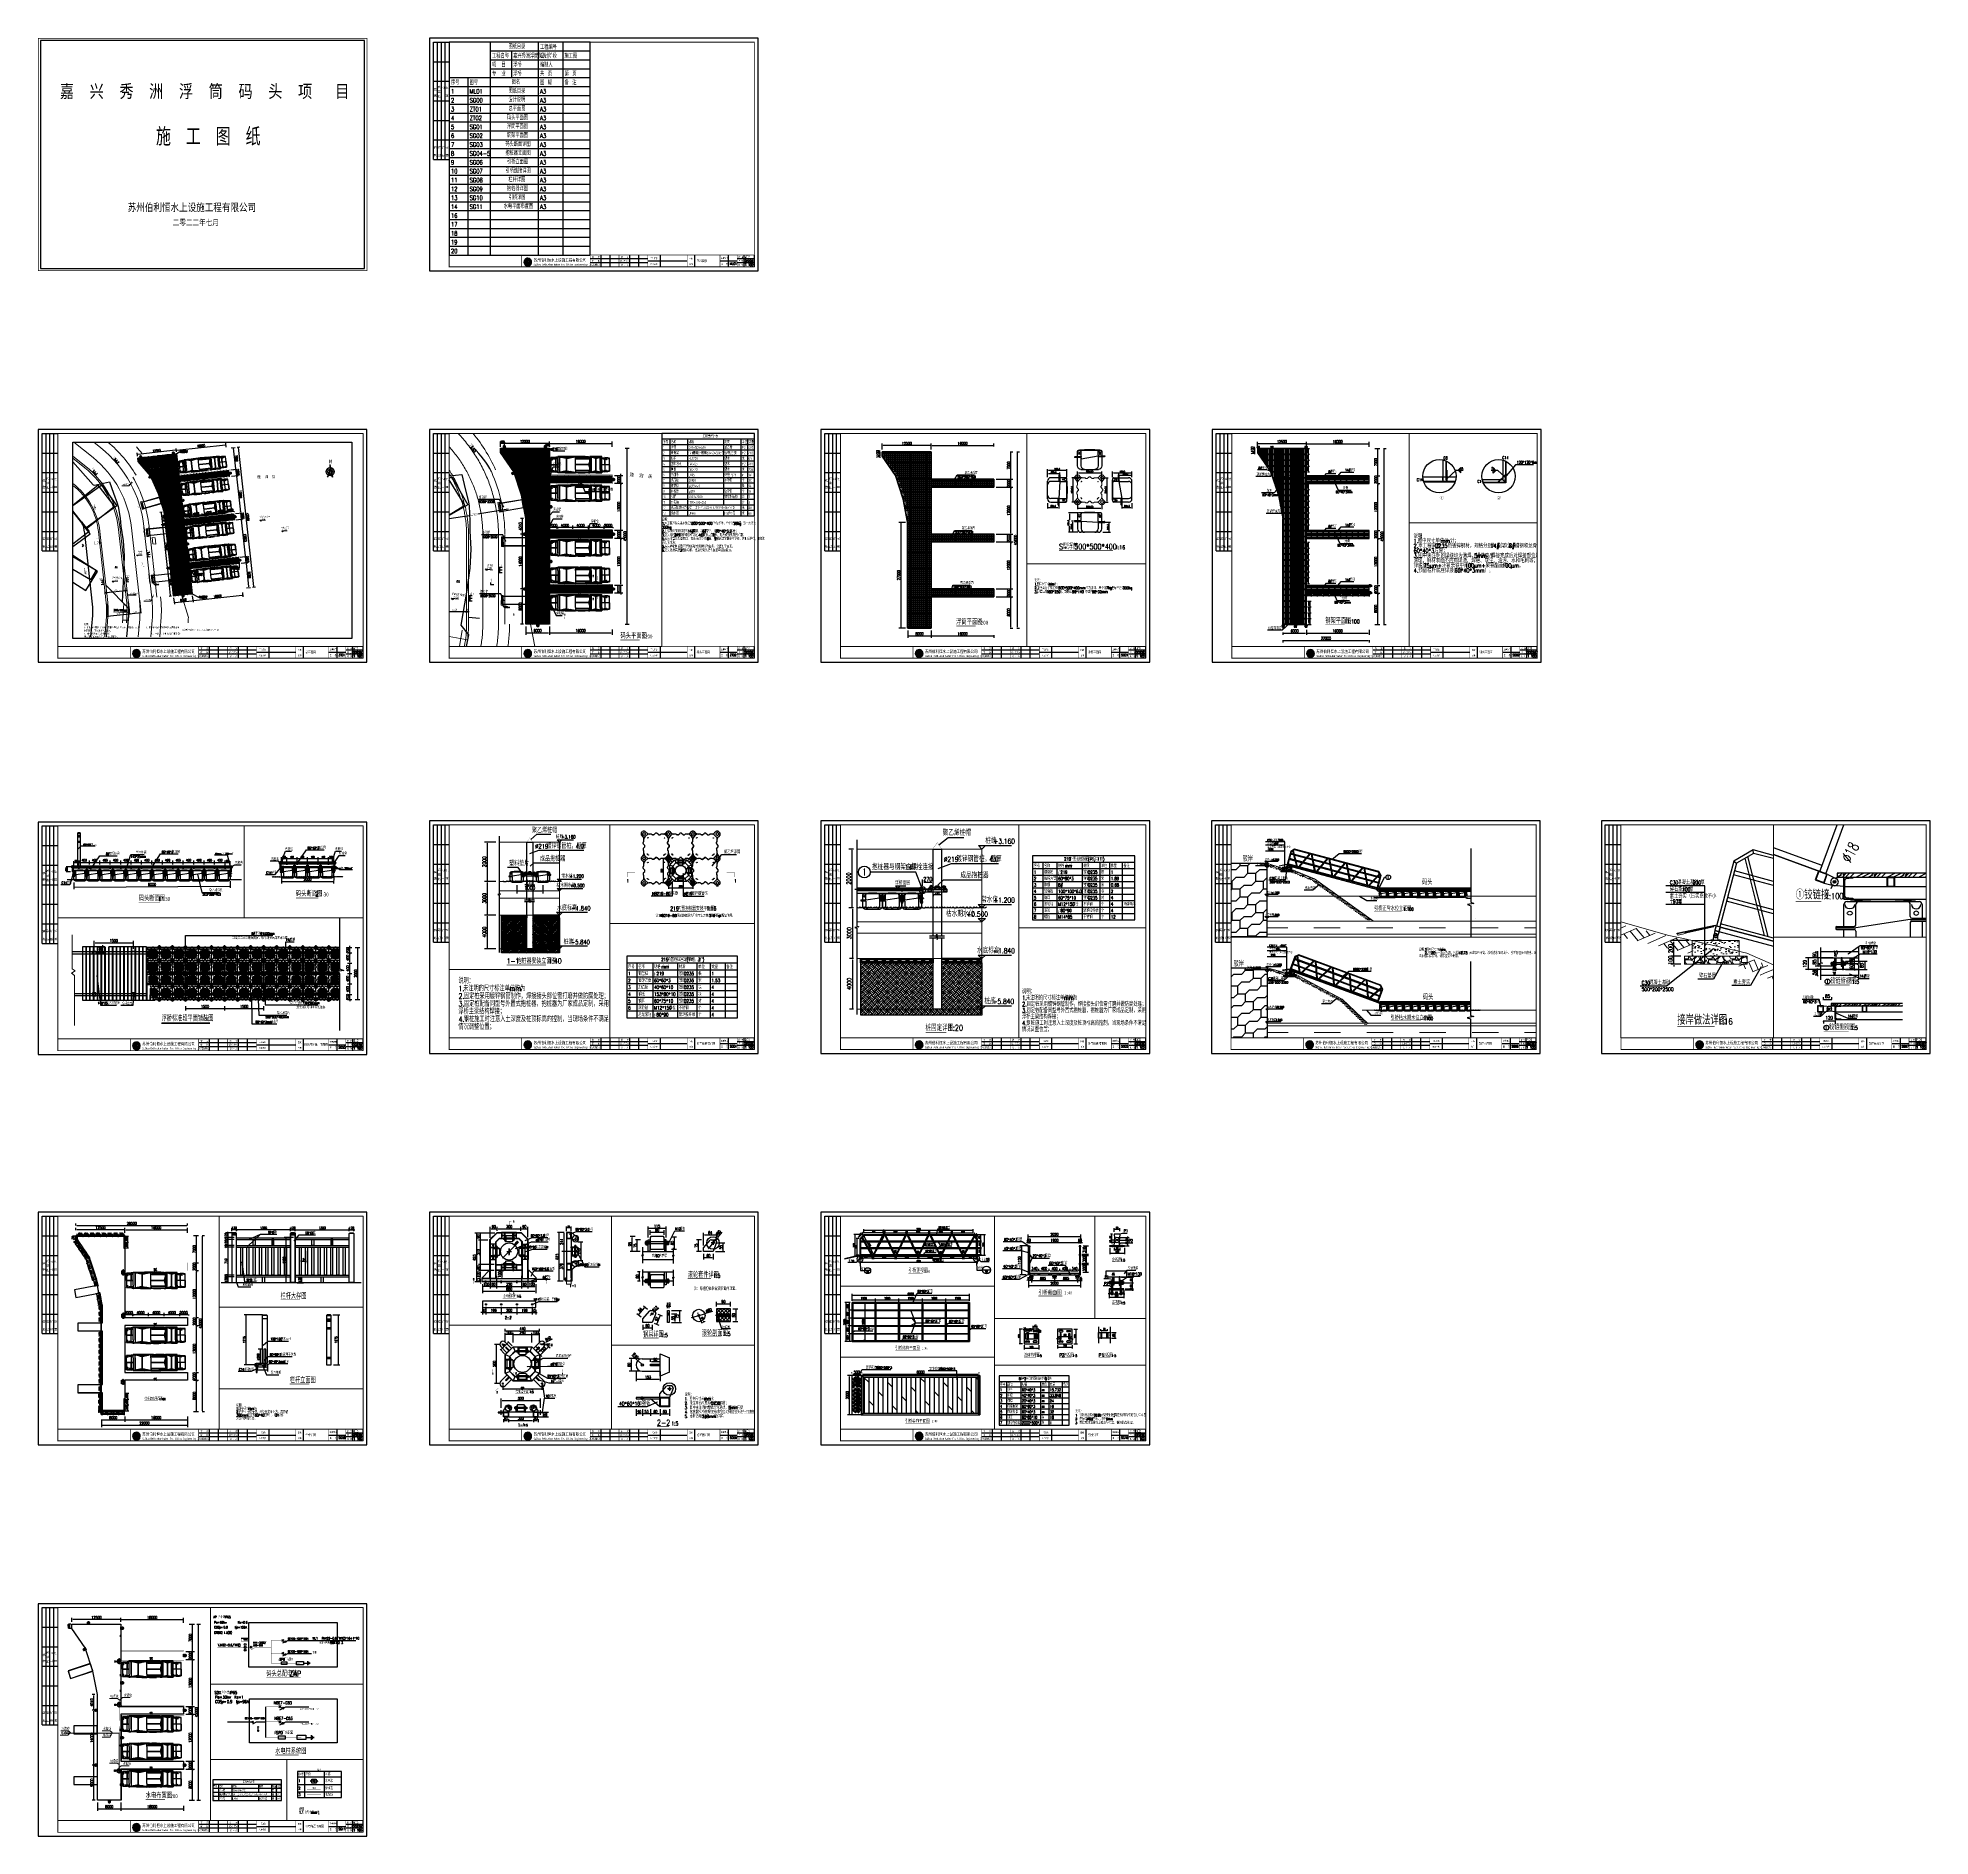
# Paper-space layout 'Layout1' of a CAD drawing. Header units: millimetres. Extents: x -728 to 1690, y -2179 to 118.
# The model-space entities are those that its viewports show. They can reach past a viewport. Long polylines and large blocks are cut down to what shows.
import ezdxf
from ezdxf.enums import TextEntityAlignment as Align

# ---------------------------------------------------------------- set-up
doc = ezdxf.new("R2010")
doc.units = ezdxf.units.MM
doc.header["$LTSCALE"] = 10
for name, pattern in [('-6_350_HOLE$0$DASH', [0.35, 0.25, -0.1]), ('2', [0]), ('2130', [0.2, 0.1, 0.1]), ('4411', [0.2, 0.1, 0.1]), ('A20204', [0]), ('ACAD_ISO03W100', [30, 12, -18]), ('CENTER2', [28.575, 19.05, -3.175, 3.175, -3.175]), ('CENTERX2', [4, 2.5, -0.5, 0.5, -0.5]), ('CONTINOUS', [0]), ('DASH', [0.35, 0.25, -0.1]), ('DASHED2', [0.375, 0.25, -0.125]), ('DOTE', [2.42, 2, -0.2, 0.02, -0.2]), ('HIDDEN', [0.375, 0.25, -0.125]), ('X5', [3, 2, -1])]:
    doc.linetypes.add(name, pattern=pattern)
doc.layers.get('0').update_dxf_attribs({"linetype": 'CONTINUOUS'})
doc.layers.get('Defpoints').update_dxf_attribs({"linetype": 'CONTINUOUS'})
for name, color, linetype in [('0-轮廓', 4, 'CONTINUOUS'), ('00-HATCH(填充)', 250, 'CONTINUOUS'), ('01道路红线', 7, 'CONTINUOUS'), ('0标注', 3, 'CONTINUOUS'), ('DIM', 3, 'CONTINUOUS'), ('DIM_COOR', 3, 'CONTINUOUS'), ('DIM_ELEV', 3, 'CONTINUOUS'), ('DIM_IDEN', 3, 'CONTINUOUS'), ('DIM_LEAD', 3, 'CONTINUOUS'), ('DIM_SYMB', 3, 'CONTINUOUS'), ('DM', 7, 'CONTINUOUS'), ('DMTZ', 8, 'CONTINUOUS'), ('DOTE', 1, 'DOTE'), ('FT', 5, 'CONTINUOUS'), ('JMD', 7, 'CONTINUOUS'), ('JTSS', 7, 'CONTINUOUS'), ('L-GRID网格放线', 252, '-6_350_HOLE$0$DASH'), ('L-PAVEMENT_HATCH铺装填充', 253, 'CONTINUOUS'), ('L-WATER水景', 5, 'CONTINUOUS'), ('PKNG-SIGN', 7, 'CONTINUOUS'), ('PUB_DIM', 3, 'CONTINUOUS'), ('PUB_TAB', 7, 'CONTINUOUS'), ('PUB_TEXT', 7, 'CONTINUOUS'), ('sk-打印', 7, 'CONTINUOUS'), ('SXSS', 140, 'CONTINUOUS'), ('W- bollard系船栓', 4, 'CONTINUOUS'), ('W-_ANTICOLLISION防撞措施', 192, 'CONTINUOUS'), ('W-ancillary measures附属措施', 1, 'CONTINUOUS'), ('W-bridge approach引桥', 4, 'CONTINUOUS'), ('W-FLOAT_BOWL浮筒', 253, 'CONTINUOUS'), ('W-MOUNTING固定方式', 5, 'CONTINUOUS'), ('W-PLASTIC_RAILINGS塑木栏杆', 6, 'CONTINUOUS'), ('W-STEEL_FRAME钢架', 3, 'CONTINUOUS'), ('W-STEEL_KEEL钢龙骨', 5, 'CONTINUOUS'), ('W-WOOD_FLOOR木地板', 30, 'CONTINUOUS'), ('W-WOOD_STUD木龙骨', 25, 'CONTINUOUS'), ('ZBTZ', 114, 'CONTINUOUS'), ('ZH', 3, 'CONTINUOUS'), ('ZJ', 251, 'CONTINUOUS'), ('变形缝', 4, 'CONTINUOUS'), ('塑木板', 32, 'CONTINUOUS'), ('填充', 8, 'CONTINUOUS'), ('尺寸', 6, 'CONTINUOUS'), ('护岸线', 6, 'CONTINUOUS'), ('木地板', 32, 'CONTINUOUS'), ('木板', 42, 'CONTINUOUS'), ('栏杆', 4, 'CONTINUOUS'), ('水位', 102, 'CONTINUOUS'), ('短销钉', 253, 'CONTINUOUS'), ('码头-SK', 7, 'CONTINUOUS'), ('螺栓', 146, 'CONTINUOUS'), ('配筋率', 61, 'CONTINUOUS'), ('钢架', 3, 'CONTINUOUS'), ('钢龙骨', 26, 'CONTINUOUS'), ('铝架', 3, 'CONTINUOUS'), ('龙骨', 10, 'CONTINUOUS')]:
    doc.layers.add(name, color=color, linetype=linetype)
for name, color, linetype, lineweight in [('0堤线', 1, 'CONTINUOUS', 40), ('2维浮筒', 253, 'CONTINUOUS', 5), ('TEXT', 3, 'CONTINUOUS', 15), ('thick', 6, 'CONTINUOUS', 25), ('伯利恒浮筒', 5, 'CONTINUOUS', 5), ('引线-H', 130, 'CONTINUOUS', 20), ('文字及标注', 3, 'CONTINUOUS', 15), ('标注', 7, 'CONTINUOUS', 9), ('码头标注', 3, 'CONTINUOUS', 13)]:
    doc.layers.add(name, color=color, linetype=linetype, lineweight=lineweight)
doc.layers.add('W-float bowl浮筒', color=253, linetype='CONTINUOUS', plot=False)
doc.styles.add('-宋体', font='', dxfattribs={"width": 0.8})
doc.styles.add('_TCH_DIM', font='SIMPLEX', dxfattribs={"bigfont": 'GBCBIG'})
doc.styles.add('_TCH_DIM_T3', font='SIMPLEX', dxfattribs={"width": 0.705882, "bigfont": 'GBCBIG'})
doc.styles.add('_TCH_LABEL', font='COMPLEX', dxfattribs={"bigfont": 'GBCBIG'})
doc.styles.add('_TCH_WINDOW', font='SIMPLEX', dxfattribs={"height": 3.5, "bigfont": 'GBCBIG'})
doc.styles.add('gisXi', font='')
doc.styles.add('HZ', font='txt.shx', dxfattribs={"bigfont": 'hzdx.shx'})
doc.styles.get("Standard").update_dxf_attribs({"font": 'simplex.shx', "width": 0.7, "bigfont": 'hztxt.shx'})
doc.styles.add('STANDARD_T3', font='simplex.shx', dxfattribs={"width": 0.7, "bigfont": 'gbcbig.shx'})
doc.styles.add('TCCAD_Dimension', font='Tssdeng.shx', dxfattribs={"width": 0.7, "bigfont": 'hztxt.shx'})
doc.styles.add('TSSD_CHINA', font='tssdeng.shx', dxfattribs={"width": 0.8, "height": 8, "bigfont": 'tssdchn.shx'})
doc.styles.add('TSSD_Dimension', font='Tssdeng.shx', dxfattribs={"width": 0.7, "bigfont": 'hztxt.shx'})
doc.styles.add('TSSD_Label', font='Tssdeng.shx', dxfattribs={"width": 0.7, "bigfont": 'hztxt.shx'})
doc.styles.add('TSSD_REIN', font='tssdeng.shx', dxfattribs={"width": 0.8, "bigfont": 'tssdchn.shx'})
doc.styles.add('图框', font='')
doc.styles.add('方正中等线简体', font='tahoma.ttf')
doc.styles.add('方正细等线简体', font='tahoma.ttf')
doc.styles.add('标注', font='txt2.shx', dxfattribs={"width": 0.75, "bigfont": 'hhztxt.shx'})
doc.styles.add('黑体', font='simhei.ttf', dxfattribs={"width": 0.8})
doc.styles.get('-宋体').set_extended_font_data('SimSun')
doc.styles.get('gisXi').set_extended_font_data('FangSong_GB2312')
doc.styles.get('图框').set_extended_font_data('SimSun')
doc.linetypes.add('10422', pattern='A,0.75,[150,txt.shx,S=0.5,R=0,X=0,Y=0.5],1.5,[177,txt.shx,S=1,R=0,X=0,Y=0.4],0.75', length=3)
doc.linetypes.add('FENCELINE2', pattern='A,6.35,-2.54,[132,ltypeshp.shx,S=2.54,R=0,X=-2.54,Y=0],-2.54,25.4', length=36.83)
doc.dimstyles.new('0.5-40', dxfattribs={"dimscale": 40, "dimtxt": 2.5, "dimasz": 1.5, "dimexe": 2, "dimexo": 1, "dimgap": 0.2, "dimtad": 1, "dimdec": 1, "dimlfac": 0.5, "dimdsep": 46, "dimtxsty": '标注', "dimcen": 1, "dimclrd": 256, "dimclre": 256, "dimclrt": 256, "dimadec": 0, "dimazin": 2, "dimtfac": 1, "dimtdec": 1, "dimtofl": 0, "dimtmove": 2, "dimatfit": 3, "dimfxl": 3, "dimfxlon": 1, "dimtolj": 1, "dimtzin": 0, "dimarcsym": 0})
doc.dimstyles.new('_T&&10', dxfattribs={"dimtxt": 29.75, "dimasz": 20, "dimexe": 25, "dimexo": 30, "dimgap": 12.625, "dimtad": 1, "dimdec": 0, "dimzin": 0, "dimdsep": 46, "dimtxsty": '_TCH_DIM_T3', "dimcen": 0.09, "dimclrt": 7, "dimazin": 2, "dimtfac": 1, "dimtdec": 0, "dimtix": 1, "dimtmove": 2, "dimatfit": 3, "dimfxl": 100, "dimtolj": 1, "dimtzin": 0, "dimarcsym": 0})
doc.dimstyles.new('_T&20', dxfattribs={"dimtxt": 59.5, "dimasz": 20, "dimexe": 50, "dimexo": 60, "dimgap": 20, "dimtad": 1, "dimdec": 0, "dimzin": 0, "dimdsep": 46, "dimtxsty": '_TCH_DIM_T3', "dimblk": 'ARCHTICK', "dimcen": 0.09, "dimclrt": 7, "dimazin": 2, "dimtfac": 1, "dimtdec": 0, "dimtix": 1, "dimtmove": 2, "dimatfit": 3, "dimfxl": 1, "dimtolj": 1, "dimtzin": 0, "dimarcsym": 0})
doc.dimstyles.new('_TCH_ARCH&&20', dxfattribs={"dimtxt": 59.5, "dimasz": 20, "dimexe": 50, "dimexo": 60, "dimgap": 25.25, "dimtad": 1, "dimdec": 0, "dimzin": 0, "dimdsep": 46, "dimtxsty": '_TCH_DIM_T3', "dimblk": 'ARCHTICK', "dimcen": 0.09, "dimclrt": 7, "dimazin": 2, "dimtfac": 1, "dimtdec": 0, "dimtix": 1, "dimtmove": 2, "dimatfit": 3, "dimfxl": 100, "dimtolj": 1, "dimtzin": 0, "dimarcsym": 0})
doc.dimstyles.new('_TCH_ARCH&&30', dxfattribs={"dimtxt": 89.25, "dimasz": 30, "dimexe": 75, "dimexo": 90, "dimgap": 37.875, "dimtad": 1, "dimdec": 0, "dimzin": 0, "dimdsep": 46, "dimtxsty": '_TCH_DIM_T3', "dimblk": 'ARCHTICK', "dimcen": 0.09, "dimclrt": 7, "dimazin": 2, "dimtfac": 1, "dimtdec": 0, "dimtix": 1, "dimtmove": 2, "dimatfit": 3, "dimfxl": 1, "dimtolj": 1, "dimtzin": 0, "dimarcsym": 0})
doc.dimstyles.new('TSSD_100_150', dxfattribs={"dimtxt": 500, "dimasz": 150, "dimexe": 150, "dimexo": 300, "dimgap": 150, "dimtad": 1, "dimdec": 0, "dimzin": 0, "dimdsep": 46, "dimtxsty": 'TSSD_Dimension', "dimblk": 'ARCHTICK', "dimcen": 0, "dimdle": 150, "dimclrt": 7, "dimadec": 0, "dimazin": 0, "dimtfac": 1, "dimtdec": 0, "dimtix": 1, "dimtmove": 2, "dimatfit": 3, "dimfxl": 1, "dimtolj": 1, "dimtzin": 0, "dimarcsym": 0})
doc.dimstyles.new('W&&10', dxfattribs={"dimtxt": 35, "dimasz": 10, "dimexe": 25, "dimexo": 30, "dimgap": 10, "dimtad": 1, "dimdec": 0, "dimzin": 0, "dimdsep": 46, "dimtxsty": 'STANDARD_T3', "dimcen": 0.09, "dimclrd": 1, "dimclre": 1, "dimclrt": 7, "dimazin": 2, "dimtfac": 1, "dimtdec": 0, "dimtix": 1, "dimtmove": 2, "dimatfit": 3, "dimfxl": 100, "dimtolj": 1, "dimtzin": 0, "dimarcsym": 0})
doc.dimstyles.new('W&&100', dxfattribs={"dimtxt": 350, "dimasz": 100, "dimexe": 250, "dimexo": 300, "dimgap": 100, "dimtad": 1, "dimdec": 0, "dimzin": 0, "dimdsep": 46, "dimtxsty": 'STANDARD_T3', "dimcen": 0.09, "dimclrd": 1, "dimclre": 1, "dimclrt": 7, "dimazin": 2, "dimtfac": 1, "dimtdec": 0, "dimtix": 1, "dimtmove": 2, "dimatfit": 3, "dimfxl": 100, "dimtolj": 1, "dimtzin": 0, "dimarcsym": 0})
doc.dimstyles.new('W&&15', dxfattribs={"dimtxt": 52.5, "dimasz": 15, "dimexe": 37.5, "dimexo": 45, "dimgap": 15, "dimtad": 1, "dimdec": 0, "dimzin": 0, "dimdsep": 46, "dimtxsty": 'STANDARD_T3', "dimcen": 0.09, "dimclrd": 1, "dimclre": 1, "dimclrt": 7, "dimazin": 2, "dimtfac": 1, "dimtdec": 0, "dimtix": 1, "dimtmove": 2, "dimatfit": 3, "dimfxl": 100, "dimtolj": 1, "dimtzin": 0, "dimarcsym": 0})
doc.dimstyles.new('W&&20', dxfattribs={"dimtxt": 70, "dimasz": 20, "dimexe": 50, "dimexo": 60, "dimgap": 20, "dimtad": 1, "dimdec": 0, "dimzin": 0, "dimdsep": 46, "dimtxsty": 'STANDARD_T3', "dimcen": 0.09, "dimclrd": 1, "dimclre": 1, "dimclrt": 7, "dimazin": 2, "dimtfac": 1, "dimtdec": 0, "dimtix": 1, "dimtmove": 2, "dimatfit": 3, "dimfxl": 100, "dimtolj": 1, "dimtzin": 0, "dimarcsym": 0})
doc.dimstyles.new('W&&200', dxfattribs={"dimtxt": 700, "dimasz": 200, "dimexe": 500, "dimexo": 600, "dimgap": 200, "dimtad": 1, "dimdec": 0, "dimzin": 0, "dimdsep": 46, "dimtxsty": 'STANDARD_T3', "dimcen": 0.09, "dimclrd": 1, "dimclre": 1, "dimclrt": 7, "dimazin": 2, "dimtfac": 1, "dimtdec": 0, "dimtix": 1, "dimtmove": 2, "dimatfit": 3, "dimfxl": 100, "dimtolj": 1, "dimtzin": 0, "dimarcsym": 0})
doc.dimstyles.new('W&&30', dxfattribs={"dimtxt": 105, "dimasz": 30, "dimexe": 75, "dimexo": 90, "dimgap": 30, "dimtad": 1, "dimdec": 0, "dimzin": 0, "dimdsep": 46, "dimtxsty": 'STANDARD_T3', "dimcen": 0.09, "dimclrd": 1, "dimclre": 1, "dimclrt": 7, "dimazin": 2, "dimtfac": 1, "dimtdec": 0, "dimtix": 1, "dimtmove": 2, "dimatfit": 3, "dimfxl": 100, "dimtolj": 1, "dimtzin": 0, "dimarcsym": 0})
doc.dimstyles.new('W&&40', dxfattribs={"dimtxt": 140, "dimasz": 40, "dimexe": 100, "dimexo": 120, "dimgap": 40, "dimtad": 1, "dimdec": 0, "dimzin": 0, "dimdsep": 46, "dimtxsty": 'STANDARD_T3', "dimcen": 0.09, "dimclrd": 1, "dimclre": 1, "dimclrt": 7, "dimazin": 2, "dimtfac": 1, "dimtdec": 0, "dimtix": 1, "dimtmove": 2, "dimatfit": 3, "dimfxl": 100, "dimtolj": 1, "dimtzin": 0, "dimarcsym": 0})
doc.dimstyles.new('W&&5', dxfattribs={"dimtxt": 17.5, "dimasz": 5, "dimexe": 12.5, "dimexo": 15, "dimgap": 5, "dimtad": 1, "dimdec": 0, "dimzin": 0, "dimdsep": 46, "dimtxsty": 'STANDARD_T3', "dimcen": 0.09, "dimclrd": 1, "dimclre": 1, "dimclrt": 7, "dimazin": 2, "dimtfac": 1, "dimtdec": 0, "dimtix": 1, "dimtmove": 2, "dimatfit": 3, "dimfxl": 100, "dimtolj": 1, "dimtzin": 0, "dimarcsym": 0})
doc.dimstyles.new('W__10', dxfattribs={"dimtxt": 35, "dimasz": 10, "dimexe": 25, "dimexo": 30, "dimgap": 15, "dimtad": 1, "dimdec": 0, "dimzin": 0, "dimdsep": 46, "dimtxsty": 'STANDARD_T3', "dimblk": 'ARCHTICK', "dimcen": 0.09, "dimclrd": 1, "dimclre": 1, "dimclrt": 2, "dimadec": 0, "dimazin": 0, "dimtfac": 1, "dimtdec": 0, "dimtix": 1, "dimtmove": 2, "dimatfit": 3, "dimldrblk": 'ARCHTICK', "dimfxl": 1, "dimtolj": 1, "dimtzin": 0, "dimarcsym": 0})
pattern_1 = [(360, (1501618.8015, 298469.65), (2e-08, 6.35), [])]
pattern_2 = [(0, (0, 0), (750, 250), [500, -1500]), (90, (0, 0), (-500, 500), [500, -1500]), (45, (0, 500), (750, 250), [353.6, -1060.6, 353.6, -1060.62712])]

# ---------------------------------------------------------------- blocks, each defined once
blk = doc.blocks.new('$TITLEBLK$00000187')
h = blk.add_hatch(color=140)
h.dxf.hatch_style = 1
h.paths.add_polyline_path([(-294.3, 4.5, 0.294083), (-290.9, 4.5, -0.363756), (-285, 4, 1.450144)])
h.paths.add_polyline_path([(-289.5, 10.8), (-286.2, 5.1, 0.101723), (-288.2, 5.6), (-289.8, 8.7), (-292.5, 4.3, -0.081837), (-293.6, 4.4)], flags=16)
h = blk.add_hatch(color=174)
h.paths.add_polyline_path([(-285.1, 3.8, 0.296692), (-289.1, 4.3, -0.04264), (-291.3, 3.4, -0.209747), (-293.9, 3.6, 0.179915), (-291.3, 1.3, 0.169783), (-289.3, 2, -0.05744), (-287.7, 2.7, -0.214092), (-285.8, 2.7, 0.064571)])
h.paths.add_polyline_path([(-288.7, 3, -0.084014), (-290.9, 2.1, -0.271733), (-293, 2.6, 0.071966), (-291.6, 2.6, 0.098278), (-289.8, 3.2, -0.072406), (-288.5, 3.9, -0.088156), (-287, 4.1, -0.181988), (-285.6, 3.5, 0.206106)], flags=16)
blk.add_hatch(color=174).paths.add_polyline_path([(-286.1, 2.4, 0.189728), (-288.2, 1.8, -0.126537), (-290.5, 1.1, 0.245013)])
for p, q in [((-136, 10), (-210, 10)), ((-136, 5), (-210, 5)), ((-196, 0), (-196, 15)), ((-184.5, 0), (-184.5, 15)), ((-159, 0), (-159, 15)), ((-147.5, 0), (-147.5, 15)), ((-136, 7.5), (-86, 7.5)), ((-120, 0), (-120, 15)), ((-76, 0), (-76, 15)), ((-44, 7.5), (-22, 7.5)), ((-33, 0), (-33, 15)), ((0, 10), (-22, 10)), ((0, 5), (-22, 5)), ((-13, 0), (-13, 15)), ((0, 0), (0, 15))]:
    blk.add_line(p, q)
for points, const_width in [([(-297.5, 0), (-297.5, 15), (0, 15)], 0.8), ([(-210, 0), (-210, 15)], 0.5), ([(-173, 0), (-173, 15)], 0.5), ([(-136, 0), (-136, 15)], 0.5), ([(-86, 0), (-86, 15)], 0.5), ([(-44, 0), (-44, 15)], 0.5), ([(-22, 0), (-22, 15)], 0.5)]:
    blk.add_lwpolyline(points, dxfattribs=dict(const_width=const_width))
for points in [[(-294.3, 4.5, 0.294083), (-290.9, 4.5, -0.363756), (-285, 4, 1.450144)], [(-293.6, 4.4), (-289.5, 10.8), (-286.2, 5.1, 0.101723), (-288.2, 5.6), (-289.8, 8.7), (-292.5, 4.3, -0.081837)]]:
    blk.add_lwpolyline(points, format="xyb", close=True)
for points in [[(-293.9, 3.6, 0.209747), (-291.3, 3.4, 0.04264), (-289.1, 4.3, -0.296692), (-285.1, 3.8)], [(-293, 2.6, 0.071966), (-291.6, 2.6, 0.098278), (-289.8, 3.2, -0.072406), (-288.5, 3.9, -0.088156), (-287, 4.1, -0.181988), (-285.6, 3.5, 0.206106), (-288.7, 3, -0.084014), (-290.9, 2.1, -0.271733), (-293, 2.6)], [(-291.3, 1.3, 0.169783), (-289.3, 2, -0.05744), (-287.7, 2.7, -0.214092), (-285.8, 2.7, -0.214092)], [(-290.5, 1.1, 0.126537), (-288.2, 1.8, -0.189728), (-286.1, 2.4, -0.189728)]]:
    blk.add_lwpolyline(points, format="xyb")
for start, end in [(208.4706, 249.2676), (258.5751, 313.6432), (318.8384, 333.6165)]:
    blk.add_arc((-289.5, 6), 5, start, end)
at = {"style": '图框'}
for s, height, width, p in [('SuZhou Bethlehem Water Facilities Engineering Co.,Ltd ', 2.5, 0.75, (-282.1, 1.6)), ('苏州伯利恒水上设施工程有限公司', 4, 0.8, (-282.1, 6.6)), ('项目负责人', 2, 0.8, (-208.5, 1.4)), ('审    定', 2, 0.8, (-207.5, 11.3)), ('审    核', 2, 0.8, (-207.6, 6.5)), ('设计负责人', 2, 0.8, (-171.6, 6.5)), ('校    对', 2, 0.8, (-170.4, 11.3)), ('设 计 人', 2, 0.8, (-170.3, 1.4)), ('工程名称', 2, 0.8, (-132.8, 9.9)), ('项目名称', 2, 0.8, (-132.8, 2.4)), ('名称', 2, 0.8, (-83.3, 2.5)), ('图纸', 2, 0.8, (-83.3, 9.5)), ('工程编号', 2, 0.8, (-42.8, 10.1)), ('图   号', 2, 0.8, (-42.5, 2.6)), ('比 例', 2, 0.8, (-20.3, 1.4)), ('阶 段', 2, 0.8, (-20.1, 11.3)), ('日 期', 2, 0.8, (-20.3, 6.5))]:
    blk.add_text(s, height=height, dxfattribs=dict(at, width=width)).set_placement(p)
for tag, p in [('项目负责人', (-195.7, 1.1)), ('审定人', (-193.7, 10.9)), ('审核人', (-193.7, 6)), ('设计负责人', (-158.6, 6.2)), ('设计人', (-156.5, 1.2)), ('校对', (-155.5, 10.9))]:
    blk.add_attdef(tag, p, '', height=3)
for tag, p, style, width in [('项目名称', (-115.7, 2), '-宋体', 0.8), ('工程名称', (-115.7, 9.5), '-宋体', 0.8), ('图名', (-73.7, 6.2), '-宋体', 0.8), ('图号', (-31.4, 2.5), '_TCH_DIM', 0.7), ('日期', (-12.6, 5.8), '_TCH_DIM', 0.7), ('比例', (-12.3, 1.1), '_TCH_DIM', 0.7), ('阶段', (-12.1, 10.8), '_TCH_DIM', 0.7)]:
    blk.add_attdef(tag, p, '', height=3, dxfattribs=dict(style=style, width=width))
blk = doc.blocks.new('$TITLEBLK$00000095')
for p, q in [((-150, 20), (-150, 0)), ((-150, 20), (0, 20)), ((-150, 15), (-75, 15)), ((-150, 10), (-75, 10)), ((-150, 5), (-75, 5)), ((-125, 20), (-125, 0)), ((-100, 20), (-100, 0)), ((-75, 20), (-75, 0)), ((-75, 20), (-75, 0)), ((-75, 15), (0, 15)), ((-75, 10), (0, 10)), ((-75, 5), (0, 5)), ((-50, 20), (-50, 0)), ((-25, 20), (-25, 0)), ((0, 20), (0, 0))]:
    blk.add_line(p, q)
at = {"width": 0.8}
for s, p in [('结   构', (-146.4, 10.9)), ('建   筑', (-146.4, 15.6)), ('通   讯', (-146.4, 0.9)), ('电   气', (-146.4, 5.6)), ('给 排 水', (-71, 10.9)), ('工   艺', (-70.3, 6.1)), ('暖  通', (-70.3, 15.7)), ('自   控', (-70.3, 1.2))]:
    blk.add_text(s, height=3.51, dxfattribs=at).set_placement(p)
blk = doc.blocks.new('TK')
blk.add_lwpolyline([(0, 0), (420, 0), (420, 297), (0, 297)], close=True)
at = {"const_width": 1}
blk.add_lwpolyline([(25, 5), (415, 5), (415, 292), (25, 292)], close=True, dxfattribs=at)
at = {"const_width": 0.8}
blk.add_lwpolyline([(415, 20), (25, 20)], dxfattribs=at)
at = {"rotation": 90}
blk.add_blockref('$TITLEBLK$00000095', (25, 292), dxfattribs=at)
blk = doc.blocks.new('*U24')
for centre, start, end in [((175, 0), 164.0608, 195.9392), ((-175, 0), 344.0608, 15.9392)]:
    blk.add_arc(centre, 182, start, end)
blk = doc.blocks.new('*U25')
at = {"color": 0, "linetype": 'ByBlock', "lineweight": -2}
for p in [(0, 0), (20, 0), (40, 0), (60, 0), (80, 0)]:
    blk.add_blockref('*U24', p, dxfattribs=at)
blk = doc.blocks.new('*U26')
for centre, start, end in [((175, 0), 164.0608, 195.9392), ((-175, 0), 344.0608, 15.9392)]:
    blk.add_arc(centre, 182, start, end)
blk = doc.blocks.new('*U27')
at = {"color": 0, "linetype": 'ByBlock', "lineweight": -2}
for p in [(0, 0), (20, 0), (40, 0), (60, 0), (80, 0)]:
    blk.add_blockref('*U26', p, dxfattribs=at)
blk = doc.blocks.new('*U28')
for centre, start, end in [((175, 0), 164.0608, 195.9392), ((-175, 0), 344.0608, 15.9392)]:
    blk.add_arc(centre, 182, start, end)
blk = doc.blocks.new('*U29')
at = {"color": 0, "linetype": 'ByBlock', "lineweight": -2}
for p in [(0, 0), (20, 0), (40, 0), (60, 0), (80, 0)]:
    blk.add_blockref('*U28', p, dxfattribs=at)
blk = doc.blocks.new('*U30')
for centre, start, end in [((175, 0), 164.0608, 195.9392), ((-175, 0), 344.0608, 15.9392)]:
    blk.add_arc(centre, 182, start, end)
blk = doc.blocks.new('*U31')
at = {"color": 0, "linetype": 'ByBlock', "lineweight": -2}
for p in [(0, 0), (20, 0), (40, 0), (60, 0), (80, 0)]:
    blk.add_blockref('*U30', p, dxfattribs=at)
blk = doc.blocks.new('*D128')
at = {"color": 1, "lineweight": -2, "transparency": 16777216}
for p, q in [((1117756, 439233), (1117142, 439233)), ((1117242, 437273), (1117242, 439193)), ((1117756, 437233), (1117142, 437233))]:
    blk.add_line(p, q, dxfattribs=at)
at = {"color": 1, "transparency": 16777216}
for points in [[(1117235, 439193), (1117249, 439193), (1117242, 439233)], [(1117235, 437273), (1117249, 437273), (1117242, 437233)]]:
    blk.add_solid(points, dxfattribs=at)
at = {"layer": 'Defpoints', "color": 0, "transparency": 16777216}
for p in [(1117242, 439233), (1117876, 439233), (1117876, 437233)]:
    blk.add_point(p, dxfattribs=at)
at = {"color": 7, "transparency": 16777216, "insert": (1117132, 438233), "char_height": 140, "attachment_point": 5, "rotation": 90, "style": 'STANDARD_T3'}
blk.add_mtext('\\A1;2000', dxfattribs=at)
blk = doc.blocks.new('*U33')
at = {"color": 8, "linetype": 'Continuous'}
for p, q in [((-1, 2), (-3, 1)), ((0, 2), (0, -2)), ((-1, -2), (-3, -1))]:
    blk.add_line(p, q, dxfattribs=at)
at = {"color": 7, "linetype": 'Continuous'}
for p, q in [((24, 2), (0, 2)), ((0, 0), (26, 0)), ((24, 2), (24, 0)), ((26, -2), (26, 0)), ((0, -2), (26, -2))]:
    blk.add_line(p, q, dxfattribs=at)
for centre, radius, start, end in [((-4, 0), 3.7, 41.3178, 318.6822), ((-4, 0), 1.85, 41.3178, 318.6822), ((0, 4), 3.59, 221.3178, 270), ((0, -4), 3.59, 90, 138.6822), ((0, 4), 1.74, 221.3178, 270), ((0, -4), 1.74, 90, 138.6822)]:
    blk.add_arc(centre, radius, start, end, dxfattribs=at)
blk = doc.blocks.new('*D88')
at = {"color": 1, "lineweight": -2, "transparency": 16777216}
for p, q in [((1117366, 439350), (1117366, 439396)), ((1117406, 439296), (1117826, 439296)), ((1117866, 439350), (1117866, 439396))]:
    blk.add_line(p, q, dxfattribs=at)
at = {"color": 1, "transparency": 16777216}
for points in [[(1117406, 439303), (1117406, 439290), (1117366, 439296)], [(1117826, 439303), (1117826, 439290), (1117866, 439296)]]:
    blk.add_solid(points, dxfattribs=at)
at = {"layer": 'Defpoints', "color": 0, "transparency": 16777216}
for p in [(1117866, 439296), (1117366, 439230), (1117866, 439230)]:
    blk.add_point(p, dxfattribs=at)
at = {"color": 7, "transparency": 16777216, "insert": (1117616, 439406), "char_height": 140, "attachment_point": 5, "style": 'STANDARD_T3'}
blk.add_mtext('\\A1;500', dxfattribs=at)
blk = doc.blocks.new('*D124')
at = {"color": 1, "lineweight": -2, "transparency": 16777216}
for p, q in [((1117876, 439353), (1117876, 439396)), ((1117916, 439296), (1123836, 439296)), ((1123876, 439353), (1123876, 439396))]:
    blk.add_line(p, q, dxfattribs=at)
at = {"color": 1, "transparency": 16777216}
for points in [[(1117916, 439303), (1117916, 439290), (1117876, 439296)], [(1123836, 439303), (1123836, 439290), (1123876, 439296)]]:
    blk.add_solid(points, dxfattribs=at)
at = {"layer": 'Defpoints', "color": 0, "transparency": 16777216}
for p in [(1123876, 439296), (1117876, 439233), (1123876, 439233)]:
    blk.add_point(p, dxfattribs=at)
at = {"color": 7, "transparency": 16777216, "insert": (1120876, 439406), "char_height": 140, "attachment_point": 5, "style": 'STANDARD_T3'}
blk.add_mtext('\\A1;6000', dxfattribs=at)
blk = doc.blocks.new('*D125')
at = {"color": 1, "lineweight": -2, "transparency": 16777216}
for p, q in [((1117790, 444024), (1117511, 444024)), ((1117586, 442054), (1117586, 443994)), ((1117790, 442024), (1117511, 442024))]:
    blk.add_line(p, q, dxfattribs=at)
at = {"color": 1, "transparency": 16777216}
for points in [[(1117581, 443994), (1117591, 443994), (1117586, 444024)], [(1117581, 442054), (1117591, 442054), (1117586, 442024)]]:
    blk.add_solid(points, dxfattribs=at)
at = {"layer": 'Defpoints', "color": 0, "transparency": 16777216}
for p in [(1117586, 444024), (1117880, 444024), (1117880, 442024)]:
    blk.add_point(p, dxfattribs=at)
at = {"color": 7, "transparency": 16777216, "insert": (1117504, 443024), "char_height": 105, "attachment_point": 5, "rotation": 90, "style": 'STANDARD_T3'}
blk.add_mtext('\\A1;2000', dxfattribs=at)
blk = doc.blocks.new('*D79')
at = {"color": 1, "lineweight": -2, "transparency": 16777216}
for p, q in [((1117880, 444114), (1117880, 444231)), ((1117910, 444156), (1119050, 444156)), ((1119080, 444054), (1119080, 444231))]:
    blk.add_line(p, q, dxfattribs=at)
at = {"color": 1, "transparency": 16777216}
for points in [[(1117910, 444161), (1117910, 444151), (1117880, 444156)], [(1119050, 444161), (1119050, 444151), (1119080, 444156)]]:
    blk.add_solid(points, dxfattribs=at)
at = {"layer": 'Defpoints', "color": 0, "transparency": 16777216}
for p in [(1119080, 444156), (1117880, 444024), (1119080, 443964)]:
    blk.add_point(p, dxfattribs=at)
at = {"color": 7, "transparency": 16777216, "insert": (1118480, 444239), "char_height": 105, "attachment_point": 5, "style": 'STANDARD_T3'}
blk.add_mtext('\\A1;1200', dxfattribs=at)
blk = doc.blocks.new('*D126')
at = {"color": 1, "lineweight": -2, "transparency": 16777216}
for p, q in [((1117880, 444114), (1117880, 444463)), ((1123850, 444388), (1117910, 444388)), ((1123880, 444114), (1123880, 444463))]:
    blk.add_line(p, q, dxfattribs=at)
at = {"color": 1, "transparency": 16777216}
for points in [[(1117910, 444393), (1117910, 444383), (1117880, 444388)], [(1123850, 444393), (1123850, 444383), (1123880, 444388)]]:
    blk.add_solid(points, dxfattribs=at)
at = {"layer": 'Defpoints', "color": 0, "transparency": 16777216}
for p in [(1117880, 444388), (1117880, 444024), (1123880, 444024)]:
    blk.add_point(p, dxfattribs=at)
at = {"color": 7, "transparency": 16777216, "insert": (1120880, 444471), "char_height": 105, "attachment_point": 5, "style": 'STANDARD_T3'}
blk.add_mtext('\\A1;6000', dxfattribs=at)
blk = doc.blocks.new('*D80')
at = {"color": 1, "lineweight": -2, "transparency": 16777216}
for p, q in [((1131243, 443806), (1131494, 443806)), ((1131419, 443536), (1131419, 443776)), ((1131243, 443506), (1131494, 443506))]:
    blk.add_line(p, q, dxfattribs=at)
at = {"color": 1, "transparency": 16777216}
for points in [[(1131414, 443776), (1131424, 443776), (1131419, 443806)], [(1131414, 443536), (1131424, 443536), (1131419, 443506)]]:
    blk.add_solid(points, dxfattribs=at)
at = {"layer": 'Defpoints', "color": 0, "transparency": 16777216}
for p in [(1131153, 443806), (1131419, 443806), (1131153, 443506)]:
    blk.add_point(p, dxfattribs=at)
at = {"color": 7, "transparency": 16777216, "insert": (1131337, 443656), "char_height": 105, "attachment_point": 5, "rotation": 90, "style": 'STANDARD_T3'}
blk.add_mtext('\\A1;300', dxfattribs=at)
blk = doc.blocks.new('*D81')
at = {"color": 1, "lineweight": -2, "transparency": 16777216}
for p, q in [((1131296, 444176), (1131494, 444176)), ((1131419, 443886), (1131419, 444146)), ((1131246, 443856), (1131494, 443856))]:
    blk.add_line(p, q, dxfattribs=at)
at = {"color": 1, "transparency": 16777216}
for points in [[(1131414, 444146), (1131424, 444146), (1131419, 444176)], [(1131414, 443886), (1131424, 443886), (1131419, 443856)]]:
    blk.add_solid(points, dxfattribs=at)
at = {"layer": 'Defpoints', "color": 0, "transparency": 16777216}
for p in [(1131206, 444176), (1131419, 444176), (1131156, 443856)]:
    blk.add_point(p, dxfattribs=at)
at = {"color": 7, "transparency": 16777216, "insert": (1131337, 444016), "char_height": 105, "attachment_point": 5, "rotation": 90, "style": 'STANDARD_T3'}
blk.add_mtext('\\A1;316', dxfattribs=at)
blk = doc.blocks.new('*D82')
at = {"color": 1, "lineweight": -2, "transparency": 16777216}
for p, q in [((1129256, 443206), (1129256, 443289)), ((1129596, 443203), (1129596, 443289)), ((1129286, 443214), (1129566, 443214))]:
    blk.add_line(p, q, dxfattribs=at)
at = {"color": 1, "transparency": 16777216}
for points in [[(1129286, 443219), (1129286, 443209), (1129256, 443214)], [(1129566, 443219), (1129566, 443209), (1129596, 443214)]]:
    blk.add_solid(points, dxfattribs=at)
at = {"layer": 'Defpoints', "color": 0, "transparency": 16777216}
for p in [(1129596, 443214), (1129256, 443116), (1129596, 443113)]:
    blk.add_point(p, dxfattribs=at)
at = {"color": 7, "transparency": 16777216, "insert": (1129426, 443297), "char_height": 105, "attachment_point": 5, "style": 'STANDARD_T3'}
blk.add_mtext('\\A1;340', dxfattribs=at)
blk = doc.blocks.new('*D83')
at = {"color": 1, "lineweight": -2, "transparency": 16777216}
for p, q in [((1131243, 443456), (1131494, 443456)), ((1131419, 443186), (1131419, 443426)), ((1131286, 443156), (1131494, 443156))]:
    blk.add_line(p, q, dxfattribs=at)
at = {"color": 1, "transparency": 16777216}
for points in [[(1131414, 443426), (1131424, 443426), (1131419, 443456)], [(1131414, 443186), (1131424, 443186), (1131419, 443156)]]:
    blk.add_solid(points, dxfattribs=at)
at = {"layer": 'Defpoints', "color": 0, "transparency": 16777216}
for p in [(1131153, 443456), (1131419, 443456), (1131196, 443156)]:
    blk.add_point(p, dxfattribs=at)
at = {"color": 7, "transparency": 16777216, "insert": (1131337, 443306), "char_height": 105, "attachment_point": 5, "rotation": 90, "style": 'STANDARD_T3'}
blk.add_mtext('\\A1;300', dxfattribs=at)
blk = doc.blocks.new('*D84')
at = {"color": 1, "lineweight": -2, "transparency": 16777216}
for p, q in [((1129146, 444176), (1128862, 444176)), ((1128937, 444146), (1128937, 443086)), ((1129116, 443056), (1128862, 443056))]:
    blk.add_line(p, q, dxfattribs=at)
at = {"color": 1, "transparency": 16777216}
for points in [[(1128932, 444146), (1128942, 444146), (1128937, 444176)], [(1128932, 443086), (1128942, 443086), (1128937, 443056)]]:
    blk.add_solid(points, dxfattribs=at)
at = {"layer": 'Defpoints', "color": 0, "transparency": 16777216}
for p in [(1129236, 444176), (1128937, 443056), (1129206, 443056)]:
    blk.add_point(p, dxfattribs=at)
at = {"color": 7, "transparency": 16777216, "insert": (1128854, 443616), "char_height": 105, "attachment_point": 5, "rotation": 90, "style": 'STANDARD_T3'}
blk.add_mtext('\\A1;1120', dxfattribs=at)
blk = doc.blocks.new('*D85')
at = {"color": 1, "lineweight": -2, "transparency": 16777216}
for p, q in [((1129246, 444266), (1129246, 444373)), ((1131146, 444266), (1131146, 444373)), ((1129276, 444298), (1131116, 444298))]:
    blk.add_line(p, q, dxfattribs=at)
at = {"color": 1, "transparency": 16777216}
for points in [[(1129276, 444303), (1129276, 444293), (1129246, 444298)], [(1131116, 444303), (1131116, 444293), (1131146, 444298)]]:
    blk.add_solid(points, dxfattribs=at)
at = {"layer": 'Defpoints', "color": 0, "transparency": 16777216}
for p in [(1131146, 444298), (1129246, 444176), (1131146, 444176)]:
    blk.add_point(p, dxfattribs=at)
at = {"color": 7, "transparency": 16777216, "insert": (1130196, 444380), "char_height": 105, "attachment_point": 5, "style": 'STANDARD_T3'}
blk.add_mtext('\\A1;1900', dxfattribs=at)
blk = doc.blocks.new('*D86')
at = {"color": 1, "lineweight": -2, "transparency": 16777216}
for p, q in [((1129186, 444266), (1129186, 444601)), ((1129216, 444526), (1131176, 444526)), ((1131206, 444266), (1131206, 444601))]:
    blk.add_line(p, q, dxfattribs=at)
at = {"color": 1, "transparency": 16777216}
for points in [[(1129216, 444531), (1129216, 444521), (1129186, 444526)], [(1131176, 444531), (1131176, 444521), (1131206, 444526)]]:
    blk.add_solid(points, dxfattribs=at)
at = {"layer": 'Defpoints', "color": 0, "transparency": 16777216}
for p in [(1131206, 444526), (1129186, 444176), (1131206, 444176)]:
    blk.add_point(p, dxfattribs=at)
at = {"color": 7, "transparency": 16777216, "insert": (1130196, 444609), "char_height": 105, "attachment_point": 5, "style": 'STANDARD_T3'}
blk.add_mtext('\\A1;2020', dxfattribs=at)
blk = doc.blocks.new('*U38')
for points in [[(-20, 30), (20, 30), (20, -30), (-20, -30)], [(-17, 27), (17, 27), (17, -27), (-17, -27)]]:
    blk.add_lwpolyline(points, close=True)
blk = doc.blocks.new('*U37')
at = {"color": 0, "linetype": 'ByBlock', "lineweight": -2}
for p in [(0, 0), (400, 0), (800, 0)]:
    blk.add_blockref('*U38', p, dxfattribs=at)
at = {"color": 0, "linetype": 'ByBlock', "lineweight": -2, "transparency": 16777216}
blk.add_blockref('*U38', (1200, 0), dxfattribs=at)
blk = doc.blocks.new('*D87')
at = {"layer": 'Defpoints', "color": 0, "transparency": 16777216}
for p in [(1118608, 443964), (1118540, 442084), (1118608, 442084)]:
    blk.add_point(p, dxfattribs=at)
at = {"layer": 'PKNG-SIGN', "color": 1, "lineweight": -2, "transparency": 16777216}
for p, q in [((1118518, 443964), (1118465, 443964)), ((1118540, 443934), (1118540, 442114)), ((1118518, 442084), (1118465, 442084))]:
    blk.add_line(p, q, dxfattribs=at)
at = {"layer": 'PKNG-SIGN', "color": 1, "transparency": 16777216}
for points in [[(1118535, 443934), (1118545, 443934), (1118540, 443964)], [(1118535, 442114), (1118545, 442114), (1118540, 442084)]]:
    blk.add_solid(points, dxfattribs=at)
at = {"layer": 'PKNG-SIGN', "color": 7, "transparency": 16777216, "insert": (1118457, 443024), "char_height": 105, "attachment_point": 5, "rotation": 90, "style": 'STANDARD_T3'}
blk.add_mtext('\\A1;1880', dxfattribs=at)
blk = doc.blocks.new('*D127')
at = {"color": 1, "lineweight": -2, "transparency": 16777216}
for p, q in [((1129186, 444266), (1129186, 444373)), ((1129246, 444266), (1129246, 444373)), ((1129156, 444298), (1129126, 444298)), ((1129186, 444298), (1129246, 444298)), ((1129276, 444298), (1129306, 444298))]:
    blk.add_line(p, q, dxfattribs=at)
at = {"color": 1, "transparency": 16777216}
for points in [[(1129156, 444303), (1129156, 444293), (1129186, 444298)], [(1129276, 444303), (1129276, 444293), (1129246, 444298)]]:
    blk.add_solid(points, dxfattribs=at)
at = {"layer": 'Defpoints', "color": 0, "transparency": 16777216}
for p in [(1129246, 444298), (1129186, 444176), (1129246, 444176)]:
    blk.add_point(p, dxfattribs=at)
at = {"color": 7, "transparency": 16777216, "insert": (1129216, 444380), "char_height": 105, "attachment_point": 5, "style": 'STANDARD_T3'}
blk.add_mtext('\\A1;60', dxfattribs=at)
blk = doc.blocks.new('*D75')
at = {"color": 1, "lineweight": -2, "transparency": 16777216}
for p, q in [((1117850, 442424), (1117670, 442424)), ((1117745, 442394), (1117745, 442054)), ((1117850, 442024), (1117670, 442024))]:
    blk.add_line(p, q, dxfattribs=at)
at = {"color": 1, "transparency": 16777216}
for points in [[(1117740, 442394), (1117750, 442394), (1117745, 442424)], [(1117740, 442054), (1117750, 442054), (1117745, 442024)]]:
    blk.add_solid(points, dxfattribs=at)
at = {"layer": 'Defpoints', "color": 0, "transparency": 16777216}
for p in [(1117940, 442424), (1117745, 442024), (1117940, 442024)]:
    blk.add_point(p, dxfattribs=at)
at = {"color": 7, "transparency": 16777216, "insert": (1117663, 442224), "char_height": 105, "attachment_point": 5, "rotation": 90, "style": 'STANDARD_T3'}
blk.add_mtext('\\A1;400', dxfattribs=at)
blk = doc.blocks.new('*D119')
at = {"color": 1, "lineweight": -2, "transparency": 16777216}
for p, q in [((1129196, 442966), (1129196, 442571)), ((1131196, 442966), (1131196, 442571)), ((1129226, 442646), (1131166, 442646))]:
    blk.add_line(p, q, dxfattribs=at)
at = {"color": 1, "transparency": 16777216}
for points in [[(1129226, 442651), (1129226, 442641), (1129196, 442646)], [(1131166, 442651), (1131166, 442641), (1131196, 442646)]]:
    blk.add_solid(points, dxfattribs=at)
at = {"layer": 'Defpoints', "color": 0, "transparency": 16777216}
for p in [(1129196, 443056), (1131196, 443056), (1131196, 442646)]:
    blk.add_point(p, dxfattribs=at)
at = {"color": 7, "transparency": 16777216, "insert": (1130196, 442728), "char_height": 105, "attachment_point": 5, "style": 'STANDARD_T3'}
blk.add_mtext('\\A1;2000', dxfattribs=at)
blk = doc.blocks.new('*D120')
at = {"color": 1, "lineweight": -2, "transparency": 16777216}
for p, q in [((1130196, 442888), (1130196, 442762)), ((1130226, 442837), (1131051, 442837)), ((1131081, 442888), (1131081, 442762))]:
    blk.add_line(p, q, dxfattribs=at)
at = {"color": 1, "transparency": 16777216}
for points in [[(1130226, 442842), (1130226, 442832), (1130196, 442837)], [(1131051, 442842), (1131051, 442832), (1131081, 442837)]]:
    blk.add_solid(points, dxfattribs=at)
at = {"layer": 'Defpoints', "color": 0, "transparency": 16777216}
for p in [(1130196, 442978), (1131081, 442978), (1131081, 442837)]:
    blk.add_point(p, dxfattribs=at)
at = {"color": 7, "transparency": 16777216, "insert": (1130639, 442919), "char_height": 105, "attachment_point": 5, "style": 'STANDARD_T3'}
blk.add_mtext('\\A1;885', dxfattribs=at)
blk = doc.blocks.new('*D121')
at = {"color": 1, "lineweight": -2, "transparency": 16777216}
for p, q in [((1131196, 442966), (1131196, 442762)), ((1131051, 442837), (1131021, 442837)), ((1131081, 442888), (1131081, 442762)), ((1131081, 442837), (1131196, 442837)), ((1131226, 442837), (1131256, 442837))]:
    blk.add_line(p, q, dxfattribs=at)
at = {"color": 1, "transparency": 16777216}
for points in [[(1131051, 442842), (1131051, 442832), (1131081, 442837)], [(1131226, 442842), (1131226, 442832), (1131196, 442837)]]:
    blk.add_solid(points, dxfattribs=at)
at = {"layer": 'Defpoints', "color": 0, "transparency": 16777216}
for p in [(1131196, 443056), (1131081, 442978), (1131196, 442837)]:
    blk.add_point(p, dxfattribs=at)
at = {"color": 7, "transparency": 16777216, "insert": (1131139, 442919), "char_height": 105, "attachment_point": 5, "style": 'STANDARD_T3'}
blk.add_mtext('\\A1;115', dxfattribs=at)
blk = doc.blocks.new('*D122')
at = {"color": 1, "lineweight": -2, "transparency": 16777216}
for p, q in [((1129196, 442966), (1129196, 442762)), ((1129166, 442837), (1129136, 442837)), ((1129311, 442837), (1129196, 442837)), ((1129311, 442890), (1129311, 442762)), ((1129341, 442837), (1129371, 442837))]:
    blk.add_line(p, q, dxfattribs=at)
at = {"color": 1, "transparency": 16777216}
for points in [[(1129166, 442842), (1129166, 442832), (1129196, 442837)], [(1129341, 442842), (1129341, 442832), (1129311, 442837)]]:
    blk.add_solid(points, dxfattribs=at)
at = {"layer": 'Defpoints', "color": 0, "transparency": 16777216}
for p in [(1129196, 443056), (1129311, 442980), (1129196, 442837)]:
    blk.add_point(p, dxfattribs=at)
at = {"color": 7, "transparency": 16777216, "insert": (1129254, 442919), "char_height": 105, "attachment_point": 5, "style": 'STANDARD_T3'}
blk.add_mtext('\\A1;115', dxfattribs=at)
blk = doc.blocks.new('*U35')
blk.add_lwpolyline([(-20, 940), (20, 940), (20, -940), (-20, -940)], close=True)
blk = doc.blocks.new('*U36')
at = {"color": 0, "linetype": 'ByBlock', "lineweight": -2, "transparency": 16777216}
for p in [(0, 0), (1200, 0), (2400, 0), (3600, 0)]:
    blk.add_blockref('*U35', p, dxfattribs=at)
blk = doc.blocks.new('*D76')
at = {"color": 1, "lineweight": -2, "transparency": 16777216}
for p, q in [((1117850, 442824), (1117670, 442824)), ((1117745, 442454), (1117745, 442794)), ((1117850, 442424), (1117670, 442424))]:
    blk.add_line(p, q, dxfattribs=at)
at = {"color": 1, "transparency": 16777216}
for points in [[(1117740, 442794), (1117750, 442794), (1117745, 442824)], [(1117740, 442454), (1117750, 442454), (1117745, 442424)]]:
    blk.add_solid(points, dxfattribs=at)
at = {"layer": 'Defpoints', "color": 0, "transparency": 16777216}
for p in [(1117745, 442824), (1117940, 442824, 3), (1117940, 442424)]:
    blk.add_point(p, dxfattribs=at)
at = {"color": 7, "transparency": 16777216, "insert": (1117663, 442624), "char_height": 105, "attachment_point": 5, "rotation": 90, "style": 'STANDARD_T3'}
blk.add_mtext('\\A1;400', dxfattribs=at)
blk = doc.blocks.new('*D77')
at = {"color": 1, "lineweight": -2, "transparency": 16777216}
for p, q in [((1117850, 443224), (1117670, 443224)), ((1117745, 442854), (1117745, 443194)), ((1117850, 442824), (1117670, 442824))]:
    blk.add_line(p, q, dxfattribs=at)
at = {"color": 1, "transparency": 16777216}
for points in [[(1117740, 443194), (1117750, 443194), (1117745, 443224)], [(1117740, 442854), (1117750, 442854), (1117745, 442824)]]:
    blk.add_solid(points, dxfattribs=at)
at = {"layer": 'Defpoints', "color": 0, "transparency": 16777216}
for p in [(1117745, 443224), (1117940, 443224, 6), (1117940, 442824, 3)]:
    blk.add_point(p, dxfattribs=at)
at = {"color": 7, "transparency": 16777216, "insert": (1117663, 443024), "char_height": 105, "attachment_point": 5, "rotation": 90, "style": 'STANDARD_T3'}
blk.add_mtext('\\A1;400', dxfattribs=at)
blk = doc.blocks.new('*D78')
at = {"color": 1, "lineweight": -2, "transparency": 16777216}
for p, q in [((1117850, 443624), (1117670, 443624)), ((1117745, 443254), (1117745, 443594)), ((1117850, 443224), (1117670, 443224))]:
    blk.add_line(p, q, dxfattribs=at)
at = {"color": 1, "transparency": 16777216}
for points in [[(1117740, 443594), (1117750, 443594), (1117745, 443624)], [(1117740, 443254), (1117750, 443254), (1117745, 443224)]]:
    blk.add_solid(points, dxfattribs=at)
at = {"layer": 'Defpoints', "color": 0, "transparency": 16777216}
for p in [(1117745, 443624), (1117940, 443624, 9), (1117940, 443224, 6)]:
    blk.add_point(p, dxfattribs=at)
at = {"color": 7, "transparency": 16777216, "insert": (1117663, 443424), "char_height": 105, "attachment_point": 5, "rotation": 90, "style": 'STANDARD_T3'}
blk.add_mtext('\\A1;400', dxfattribs=at)
blk = doc.blocks.new('*D123')
at = {"color": 1, "lineweight": -2, "transparency": 16777216}
for p, q in [((1117790, 444024), (1117670, 444024)), ((1117745, 443654), (1117745, 443994)), ((1117850, 443624), (1117670, 443624))]:
    blk.add_line(p, q, dxfattribs=at)
at = {"color": 1, "transparency": 16777216}
for points in [[(1117740, 443994), (1117750, 443994), (1117745, 444024)], [(1117740, 443654), (1117750, 443654), (1117745, 443624)]]:
    blk.add_solid(points, dxfattribs=at)
at = {"layer": 'Defpoints', "color": 0, "transparency": 16777216}
for p in [(1117745, 444024), (1117880, 444024), (1117940, 443624, 9)]:
    blk.add_point(p, dxfattribs=at)
at = {"color": 7, "transparency": 16777216, "insert": (1117663, 443824), "char_height": 105, "attachment_point": 5, "rotation": 90, "style": 'STANDARD_T3'}
blk.add_mtext('\\A1;400', dxfattribs=at)
blk = doc.blocks.new('*D62')
at = {"color": 1, "lineweight": -2, "transparency": 16777216}
for p, q in [((1129922, 439239), (1129968, 439239)), ((1129922, 439179), (1129968, 439179)), ((1129955, 439234), (1129955, 439184))]:
    blk.add_line(p, q, dxfattribs=at)
at = {"color": 1, "transparency": 16777216}
for points in [[(1129954, 439234), (1129956, 439234), (1129955, 439239)], [(1129954, 439184), (1129956, 439184), (1129955, 439179)]]:
    blk.add_solid(points, dxfattribs=at)
at = {"layer": 'Defpoints', "color": 0, "transparency": 16777216}
for p in [(1129907, 439239), (1129907, 439179), (1129955, 439179)]:
    blk.add_point(p, dxfattribs=at)
at = {"color": 7, "transparency": 16777216, "insert": (1129941, 439209), "char_height": 17.5, "attachment_point": 5, "rotation": 90, "style": 'STANDARD_T3'}
blk.add_mtext('\\A1;60', dxfattribs=at)
blk = doc.blocks.new('gangban')
at = {"layer": 'W-MOUNTING固定方式'}
for p, q in [((-1499901, 1203880), (-1499930, 1203880)), ((-1499930, 1203866), (-1499901, 1203866)), ((-1499852, 1203880), (-1499823, 1203880)), ((-1499823, 1203866), (-1499852, 1203866)), ((-1499930, 1203773), (-1499901, 1203773)), ((-1499901, 1203759), (-1499930, 1203759)), ((-1499823, 1203773), (-1499852, 1203773)), ((-1499852, 1203759), (-1499823, 1203759))]:
    blk.add_line(p, q, dxfattribs=at)
blk.add_lwpolyline([(-1499951, 1203745), (-1499801, 1203745), (-1499801, 1203895), (-1499951, 1203895)], close=True, dxfattribs=at)
for centre, start, end in [((-1499930, 1203873), 90, 270), ((-1499901, 1203873), 270, 90), ((-1499852, 1203873), 90, 270), ((-1499823, 1203873), 270, 90), ((-1499930, 1203766), 90, 270), ((-1499901, 1203766), 270, 90), ((-1499852, 1203766), 90, 270), ((-1499823, 1203766), 270, 90)]:
    blk.add_arc(centre, 7, start, end, dxfattribs=at)
blk = doc.blocks.new('*D63')
at = {"color": 1, "lineweight": -2, "transparency": 16777216}
for p, q in [((1129027, 439109), (1129027, 439065)), ((1129032, 439078), (1129172, 439078)), ((1129177, 439109), (1129177, 439065))]:
    blk.add_line(p, q, dxfattribs=at)
at = {"color": 1, "transparency": 16777216}
for points in [[(1129032, 439079), (1129032, 439077), (1129027, 439078)], [(1129172, 439079), (1129172, 439077), (1129177, 439078)]]:
    blk.add_solid(points, dxfattribs=at)
at = {"layer": 'Defpoints', "color": 0, "transparency": 16777216}
for p in [(1129027, 439124, 0), (1129177, 439124, 0), (1129177, 439078)]:
    blk.add_point(p, dxfattribs=at)
at = {"color": 7, "transparency": 16777216, "insert": (1129102, 439091), "char_height": 17.5, "attachment_point": 5, "style": 'STANDARD_T3'}
blk.add_mtext('\\A1;150', dxfattribs=at)
blk = doc.blocks.new('*D64')
at = {"color": 1, "lineweight": -2, "transparency": 16777216}
for p, q in [((1129012, 439274), (1128977, 439274)), ((1128989, 439129), (1128989, 439269)), ((1129012, 439124), (1128977, 439124))]:
    blk.add_line(p, q, dxfattribs=at)
at = {"color": 1, "transparency": 16777216}
for points in [[(1128989, 439269), (1128990, 439269), (1128989, 439274)], [(1128989, 439129), (1128990, 439129), (1128989, 439124)]]:
    blk.add_solid(points, dxfattribs=at)
at = {"layer": 'Defpoints', "color": 0, "transparency": 16777216}
for p in [(1128989, 439274), (1129027, 439274, 0), (1129027, 439124, 0)]:
    blk.add_point(p, dxfattribs=at)
at = {"color": 7, "transparency": 16777216, "insert": (1128976, 439199), "char_height": 17.5, "attachment_point": 5, "rotation": 90, "style": 'STANDARD_T3'}
blk.add_mtext('\\A1;150', dxfattribs=at)
blk = doc.blocks.new('*D108')
at = {"color": 1, "lineweight": -2, "transparency": 16777216}
for p, q in [((1129078, 439274), (1129111, 439274)), ((1129078, 439259), (1129111, 439259)), ((1129098, 439279), (1129098, 439284)), ((1129098, 439259), (1129098, 439274)), ((1129098, 439254), (1129098, 439249))]:
    blk.add_line(p, q, dxfattribs=at)
at = {"color": 1, "transparency": 16777216}
for points in [[(1129098, 439279), (1129099, 439279), (1129098, 439274)], [(1129098, 439254), (1129099, 439254), (1129098, 439259)]]:
    blk.add_solid(points, dxfattribs=at)
at = {"layer": 'Defpoints', "color": 0, "transparency": 16777216}
for p in [(1129063, 439274, 0), (1129063, 439259, 0), (1129098, 439274)]:
    blk.add_point(p, dxfattribs=at)
at = {"color": 7, "transparency": 16777216, "insert": (1129085, 439267), "char_height": 17.5, "attachment_point": 5, "rotation": 90, "style": 'STANDARD_T3'}
blk.add_mtext('\\A1;15', dxfattribs=at)
blk = doc.blocks.new('*D109')
at = {"color": 1, "lineweight": -2, "transparency": 16777216}
for p, q in [((1129022, 439265), (1129017, 439265)), ((1129027, 439267), (1129027, 439277)), ((1129041, 439265), (1129027, 439265)), ((1129041, 439267), (1129041, 439277)), ((1129046, 439265), (1129051, 439265))]:
    blk.add_line(p, q, dxfattribs=at)
at = {"color": 1, "transparency": 16777216}
for points in [[(1129022, 439266), (1129022, 439264), (1129027, 439265)], [(1129046, 439266), (1129046, 439264), (1129041, 439265)]]:
    blk.add_solid(points, dxfattribs=at)
at = {"layer": 'Defpoints', "color": 0, "transparency": 16777216}
for p in [(1129027, 439265), (1129027, 439252, 0), (1129041, 439252, 0)]:
    blk.add_point(p, dxfattribs=at)
at = {"color": 7, "transparency": 16777216, "insert": (1129034, 439279), "char_height": 17.5, "attachment_point": 5, "style": 'STANDARD_T3'}
blk.add_mtext('\\A1;15', dxfattribs=at)
blk = doc.blocks.new('*D110')
at = {"color": 1, "lineweight": -2, "transparency": 16777216}
for p, q in [((1129156, 439259), (1129201, 439259)), ((1129156, 439245), (1129201, 439245)), ((1129188, 439264), (1129188, 439269)), ((1129188, 439259), (1129188, 439245)), ((1129188, 439240), (1129188, 439235))]:
    blk.add_line(p, q, dxfattribs=at)
at = {"color": 1, "transparency": 16777216}
for points in [[(1129187, 439264), (1129189, 439264), (1129188, 439259)], [(1129187, 439240), (1129189, 439240), (1129188, 439245)]]:
    blk.add_solid(points, dxfattribs=at)
at = {"layer": 'Defpoints', "color": 0, "transparency": 16777216}
for p in [(1129141, 439259, 0), (1129141, 439245, 0), (1129188, 439245)]:
    blk.add_point(p, dxfattribs=at)
at = {"color": 7, "transparency": 16777216, "insert": (1129174, 439252), "char_height": 17.5, "attachment_point": 5, "rotation": 90, "style": 'STANDARD_T3'}
blk.add_mtext('\\A1;14', dxfattribs=at)
blk = doc.blocks.new('*D111')
at = {"color": 1, "lineweight": -2, "transparency": 16777216}
for p, q in [((1129119, 439267), (1129119, 439306)), ((1129157, 439293), (1129124, 439293)), ((1129162, 439267), (1129162, 439306))]:
    blk.add_line(p, q, dxfattribs=at)
at = {"color": 1, "transparency": 16777216}
for points in [[(1129124, 439294), (1129124, 439292), (1129119, 439293)], [(1129157, 439294), (1129157, 439292), (1129162, 439293)]]:
    blk.add_solid(points, dxfattribs=at)
at = {"layer": 'Defpoints', "color": 0, "transparency": 16777216}
for p in [(1129119, 439293), (1129119, 439252, 0), (1129162, 439252, 0)]:
    blk.add_point(p, dxfattribs=at)
at = {"color": 7, "transparency": 16777216, "insert": (1129141, 439307), "char_height": 17.5, "attachment_point": 5, "style": 'STANDARD_T3'}
blk.add_mtext('\\A1;43', dxfattribs=at)
blk = doc.blocks.new('*D65')
at = {"color": 1, "lineweight": -2, "transparency": 16777216}
for p, q in [((1129042, 438700), (1129042, 438738)), ((1129047, 438726), (1129097, 438726)), ((1129102, 438705), (1129102, 438738))]:
    blk.add_line(p, q, dxfattribs=at)
at = {"color": 1, "transparency": 16777216}
for points in [[(1129047, 438727), (1129047, 438725), (1129042, 438726)], [(1129097, 438727), (1129097, 438725), (1129102, 438726)]]:
    blk.add_solid(points, dxfattribs=at)
at = {"layer": 'Defpoints', "color": 0, "transparency": 16777216}
for p in [(1129042, 438685), (1129102, 438726), (1129102, 438690)]:
    blk.add_point(p, dxfattribs=at)
at = {"color": 7, "transparency": 16777216, "insert": (1129072, 438740), "char_height": 17.5, "attachment_point": 5, "style": 'STANDARD_T3'}
blk.add_mtext('\\A1;60', dxfattribs=at)
blk = doc.blocks.new('*D66')
at = {"color": 1, "lineweight": -2, "transparency": 16777216}
for p, q in [((1129027, 438675), (1129006, 438675)), ((1129057, 438615), (1129006, 438615)), ((1129018, 438620), (1129018, 438670))]:
    blk.add_line(p, q, dxfattribs=at)
at = {"color": 1, "transparency": 16777216}
for points in [[(1129018, 438670), (1129019, 438670), (1129018, 438675)], [(1129018, 438620), (1129019, 438620), (1129018, 438615)]]:
    blk.add_solid(points, dxfattribs=at)
at = {"layer": 'Defpoints', "color": 0, "transparency": 16777216}
for p in [(1129018, 438675), (1129042, 438675), (1129072, 438615)]:
    blk.add_point(p, dxfattribs=at)
at = {"color": 7, "transparency": 16777216, "insert": (1129005, 438645), "char_height": 17.5, "attachment_point": 5, "rotation": 90, "style": 'STANDARD_T3'}
blk.add_mtext('\\A1;60', dxfattribs=at)
blk = doc.blocks.new('*D67')
at = {"color": 1, "lineweight": -2, "transparency": 16777216}
for p, q in [((1129057, 438615), (1129006, 438615)), ((1129057, 438590), (1129006, 438590)), ((1129018, 438620), (1129018, 438625)), ((1129018, 438590), (1129018, 438615)), ((1129018, 438585), (1129018, 438580))]:
    blk.add_line(p, q, dxfattribs=at)
at = {"color": 1, "transparency": 16777216}
for points in [[(1129018, 438620), (1129019, 438620), (1129018, 438615)], [(1129018, 438585), (1129019, 438585), (1129018, 438590)]]:
    blk.add_solid(points, dxfattribs=at)
at = {"layer": 'Defpoints', "color": 0, "transparency": 16777216}
for p in [(1129018, 438615), (1129072, 438615), (1129072, 438590)]:
    blk.add_point(p, dxfattribs=at)
at = {"color": 7, "transparency": 16777216, "insert": (1129005, 438603), "char_height": 17.5, "attachment_point": 5, "rotation": 90, "style": 'STANDARD_T3'}
blk.add_mtext('\\A1;25', dxfattribs=at)
blk = doc.blocks.new('*D68')
at = {"color": 1, "lineweight": -2, "transparency": 16777216}
for p, q in [((1129087, 438640), (1129196, 438640)), ((1129087, 438615), (1129196, 438615)), ((1129184, 438645), (1129184, 438650)), ((1129184, 438615), (1129184, 438640)), ((1129184, 438610), (1129184, 438605))]:
    blk.add_line(p, q, dxfattribs=at)
at = {"color": 1, "transparency": 16777216}
for points in [[(1129183, 438645), (1129185, 438645), (1129184, 438640)], [(1129183, 438610), (1129185, 438610), (1129184, 438615)]]:
    blk.add_solid(points, dxfattribs=at)
at = {"layer": 'Defpoints', "color": 0, "transparency": 16777216}
for p in [(1129072, 438640), (1129072, 438615), (1129184, 438640)]:
    blk.add_point(p, dxfattribs=at)
at = {"color": 7, "transparency": 16777216, "insert": (1129170, 438628), "char_height": 17.5, "attachment_point": 5, "rotation": 90, "style": 'STANDARD_T3'}
blk.add_mtext('\\A1;25', dxfattribs=at)
blk = doc.blocks.new('*D69')
at = {"color": 1, "lineweight": -2, "transparency": 16777216}
for p, q in [((1129127, 438615), (1129196, 438615)), ((1129184, 438560), (1129184, 438610)), ((1129127, 438555), (1129196, 438555))]:
    blk.add_line(p, q, dxfattribs=at)
at = {"color": 1, "transparency": 16777216}
for points in [[(1129183, 438610), (1129185, 438610), (1129184, 438615)], [(1129183, 438560), (1129185, 438560), (1129184, 438555)]]:
    blk.add_solid(points, dxfattribs=at)
at = {"layer": 'Defpoints', "color": 0, "transparency": 16777216}
for p in [(1129112, 438615), (1129184, 438615), (1129112, 438555)]:
    blk.add_point(p, dxfattribs=at)
at = {"color": 7, "transparency": 16777216, "insert": (1129170, 438585), "char_height": 17.5, "attachment_point": 5, "rotation": 90, "style": 'STANDARD_T3'}
blk.add_mtext('\\A1;60', dxfattribs=at)
blk = doc.blocks.new('*D70')
at = {"color": 1, "lineweight": -2, "transparency": 16777216}
for p, q in [((1129042, 438540), (1129042, 438508)), ((1129047, 438520), (1129097, 438520)), ((1129102, 438540), (1129102, 438508))]:
    blk.add_line(p, q, dxfattribs=at)
at = {"color": 1, "transparency": 16777216}
for points in [[(1129047, 438521), (1129047, 438519), (1129042, 438520)], [(1129097, 438521), (1129097, 438519), (1129102, 438520)]]:
    blk.add_solid(points, dxfattribs=at)
at = {"layer": 'Defpoints', "color": 0, "transparency": 16777216}
for p in [(1129042, 438555), (1129102, 438555), (1129102, 438520)]:
    blk.add_point(p, dxfattribs=at)
at = {"color": 7, "transparency": 16777216, "insert": (1129072, 438534), "char_height": 17.5, "attachment_point": 5, "style": 'STANDARD_T3'}
blk.add_mtext('\\A1;60', dxfattribs=at)
blk = doc.blocks.new('*D112')
at = {"color": 1, "lineweight": -2, "transparency": 16777216}
for p, q in [((1129365, 439174), (1129360, 439174)), ((1129370, 439178), (1129370, 439161)), ((1129370, 439174), (1129395, 439174)), ((1129395, 439177), (1129395, 439161)), ((1129400, 439174), (1129405, 439174))]:
    blk.add_line(p, q, dxfattribs=at)
at = {"color": 1, "transparency": 16777216}
for points in [[(1129365, 439174), (1129365, 439173), (1129370, 439174)], [(1129400, 439174), (1129400, 439173), (1129395, 439174)]]:
    blk.add_solid(points, dxfattribs=at)
at = {"layer": 'Defpoints', "color": 0, "transparency": 16777216}
for p in [(1129370, 439193, 0), (1129395, 439192, 0), (1129395, 439174)]:
    blk.add_point(p, dxfattribs=at)
at = {"color": 7, "transparency": 16777216, "insert": (1129383, 439187), "char_height": 17.5, "attachment_point": 5, "style": 'STANDARD_T3'}
blk.add_mtext('\\A1;25', dxfattribs=at)
blk = doc.blocks.new('*D71')
at = {"color": 1, "lineweight": -2, "transparency": 16777216}
for p, q in [((1129812, 439254), (1129812, 439273)), ((1129817, 439260), (1129877, 439260)), ((1129882, 439254), (1129882, 439273))]:
    blk.add_line(p, q, dxfattribs=at)
at = {"color": 1, "transparency": 16777216}
for points in [[(1129817, 439261), (1129817, 439260), (1129812, 439260)], [(1129877, 439261), (1129877, 439260), (1129882, 439260)]]:
    blk.add_solid(points, dxfattribs=at)
at = {"layer": 'Defpoints', "color": 0, "transparency": 16777216}
for p in [(1129812, 439239, 0), (1129882, 439260), (1129882, 439239, 0)]:
    blk.add_point(p, dxfattribs=at)
at = {"color": 7, "transparency": 16777216, "insert": (1129847, 439274), "char_height": 17.5, "attachment_point": 5, "style": 'STANDARD_T3'}
blk.add_mtext('\\A1;70', dxfattribs=at)
blk = doc.blocks.new('*D72')
at = {"color": 1, "lineweight": -2, "transparency": 16777216}
for p, q in [((1129115, 438102), (1129115, 438052)), ((1129140, 438102), (1129140, 438052)), ((1129110, 438064), (1129105, 438064)), ((1129115, 438064), (1129140, 438064)), ((1129145, 438064), (1129150, 438064))]:
    blk.add_line(p, q, dxfattribs=at)
at = {"color": 1, "transparency": 16777216}
for points in [[(1129110, 438065), (1129110, 438063), (1129115, 438064)], [(1129145, 438065), (1129145, 438063), (1129140, 438064)]]:
    blk.add_solid(points, dxfattribs=at)
at = {"layer": 'Defpoints', "color": 0, "transparency": 16777216}
for p in [(1129115, 438117, 0), (1129140, 438117), (1129140, 438064)]:
    blk.add_point(p, dxfattribs=at)
at = {"color": 7, "transparency": 16777216, "insert": (1129128, 438078), "char_height": 17.5, "attachment_point": 5, "style": 'STANDARD_T3'}
blk.add_mtext('\\A1;25', dxfattribs=at)
blk = doc.blocks.new('*D73')
at = {"color": 1, "lineweight": -2, "transparency": 16777216}
for p, q in [((1129025, 438102), (1129025, 438052)), ((1129105, 438102), (1129105, 438052)), ((1129030, 438064), (1129100, 438064))]:
    blk.add_line(p, q, dxfattribs=at)
at = {"color": 1, "transparency": 16777216}
for points in [[(1129030, 438065), (1129030, 438063), (1129025, 438064)], [(1129100, 438065), (1129100, 438063), (1129105, 438064)]]:
    blk.add_solid(points, dxfattribs=at)
at = {"layer": 'Defpoints', "color": 0, "transparency": 16777216}
for p in [(1129025, 438117, 0), (1129105, 438117, 0), (1129105, 438064)]:
    blk.add_point(p, dxfattribs=at)
at = {"color": 7, "transparency": 16777216, "insert": (1129065, 438078), "char_height": 17.5, "attachment_point": 5, "style": 'STANDARD_T3'}
blk.add_mtext('\\A1;80', dxfattribs=at)
blk = doc.blocks.new('*D74')
at = {"color": 1, "lineweight": -2, "transparency": 16777216}
for p, q in [((1128990, 438102), (1128990, 438052)), ((1129015, 438102), (1129015, 438052)), ((1128985, 438064), (1128980, 438064)), ((1128990, 438064), (1129015, 438064)), ((1129020, 438064), (1129025, 438064))]:
    blk.add_line(p, q, dxfattribs=at)
at = {"color": 1, "transparency": 16777216}
for points in [[(1128985, 438065), (1128985, 438063), (1128990, 438064)], [(1129020, 438065), (1129020, 438063), (1129015, 438064)]]:
    blk.add_solid(points, dxfattribs=at)
at = {"layer": 'Defpoints', "color": 0, "transparency": 16777216}
for p in [(1128990, 438117), (1129015, 438117, 0), (1129015, 438064)]:
    blk.add_point(p, dxfattribs=at)
at = {"color": 7, "transparency": 16777216, "insert": (1129002, 438078), "char_height": 17.5, "attachment_point": 5, "style": 'STANDARD_T3'}
blk.add_mtext('\\A1;25', dxfattribs=at)
blk = doc.blocks.new('*D113')
at = {"color": 1, "lineweight": -2, "transparency": 16777216}
for p, q in [((1128990, 438092), (1128990, 438020)), ((1129140, 438092), (1129140, 438020)), ((1128995, 438032), (1129135, 438032))]:
    blk.add_line(p, q, dxfattribs=at)
at = {"color": 1, "transparency": 16777216}
for points in [[(1128995, 438033), (1128995, 438031), (1128990, 438032)], [(1129135, 438033), (1129135, 438031), (1129140, 438032)]]:
    blk.add_solid(points, dxfattribs=at)
at = {"layer": 'Defpoints', "color": 0, "transparency": 16777216}
for p in [(1128990, 438107), (1129140, 438107), (1129140, 438032)]:
    blk.add_point(p, dxfattribs=at)
at = {"color": 7, "transparency": 16777216, "insert": (1129065, 438046), "char_height": 17.5, "attachment_point": 5, "style": 'STANDARD_T3'}
blk.add_mtext('\\A1;150', dxfattribs=at)
blk = doc.blocks.new('*D114')
at = {"color": 1, "lineweight": -2, "transparency": 16777216}
for p, q in [((1129155, 438117), (1129241, 438117)), ((1129155, 438107), (1129241, 438107)), ((1129229, 438122), (1129229, 438127)), ((1129229, 438107), (1129229, 438117)), ((1129229, 438102), (1129229, 438097))]:
    blk.add_line(p, q, dxfattribs=at)
at = {"color": 1, "transparency": 16777216}
for points in [[(1129228, 438122), (1129229, 438122), (1129229, 438117)], [(1129228, 438102), (1129229, 438102), (1129229, 438107)]]:
    blk.add_solid(points, dxfattribs=at)
at = {"layer": 'Defpoints', "color": 0, "transparency": 16777216}
for p in [(1129140, 438117), (1129140, 438107), (1129229, 438117)]:
    blk.add_point(p, dxfattribs=at)
at = {"color": 7, "transparency": 16777216, "insert": (1129215, 438112), "char_height": 17.5, "attachment_point": 5, "rotation": 90, "style": 'STANDARD_T3'}
blk.add_mtext('\\A1;10', dxfattribs=at)
blk = doc.blocks.new('*D115')
at = {"color": 1, "lineweight": -2, "transparency": 16777216}
for p, q in [((1129015, 438102), (1129015, 438052)), ((1129025, 438102), (1129025, 438052)), ((1129010, 438064), (1129005, 438064)), ((1129015, 438064), (1129025, 438064)), ((1129030, 438064), (1129035, 438064))]:
    blk.add_line(p, q, dxfattribs=at)
at = {"color": 1, "transparency": 16777216}
for points in [[(1129010, 438065), (1129010, 438063), (1129015, 438064)], [(1129030, 438065), (1129030, 438063), (1129025, 438064)]]:
    blk.add_solid(points, dxfattribs=at)
at = {"layer": 'Defpoints', "color": 0, "transparency": 16777216}
for p in [(1129015, 438117, 0), (1129025, 438117, 0), (1129025, 438064)]:
    blk.add_point(p, dxfattribs=at)
at = {"color": 7, "transparency": 16777216, "insert": (1129020, 438078), "char_height": 17.5, "attachment_point": 5, "style": 'STANDARD_T3'}
blk.add_mtext('\\A1;10', dxfattribs=at)
blk = doc.blocks.new('*D116')
at = {"color": 1, "lineweight": -2, "transparency": 16777216}
for p, q in [((1129130, 438178), (1129241, 438178)), ((1129155, 438117), (1129241, 438117)), ((1129229, 438122), (1129229, 438173))]:
    blk.add_line(p, q, dxfattribs=at)
at = {"color": 1, "transparency": 16777216}
for points in [[(1129228, 438173), (1129229, 438173), (1129229, 438178)], [(1129228, 438122), (1129229, 438122), (1129229, 438117)]]:
    blk.add_solid(points, dxfattribs=at)
at = {"layer": 'Defpoints', "color": 0, "transparency": 16777216}
for p in [(1129115, 438178, 0), (1129140, 438117), (1129229, 438178)]:
    blk.add_point(p, dxfattribs=at)
at = {"color": 7, "transparency": 16777216, "insert": (1129215, 438148), "char_height": 17.5, "attachment_point": 5, "rotation": 90, "style": 'STANDARD_T3'}
blk.add_mtext('\\A1;60', dxfattribs=at)
blk = doc.blocks.new('*D117')
at = {"color": 1, "lineweight": -2, "transparency": 16777216}
for p, q in [((1129117, 438237), (1129241, 438237)), ((1129229, 438183), (1129229, 438232)), ((1129130, 438178), (1129241, 438178))]:
    blk.add_line(p, q, dxfattribs=at)
at = {"color": 1, "transparency": 16777216}
for points in [[(1129228, 438232), (1129229, 438232), (1129229, 438237)], [(1129228, 438183), (1129229, 438183), (1129229, 438178)]]:
    blk.add_solid(points, dxfattribs=at)
at = {"layer": 'Defpoints', "color": 0, "transparency": 16777216}
for p in [(1129102, 438237, 0), (1129229, 438237), (1129115, 438178, 0)]:
    blk.add_point(p, dxfattribs=at)
at = {"color": 7, "transparency": 16777216, "insert": (1129215, 438208), "char_height": 17.5, "attachment_point": 5, "rotation": 90, "style": 'STANDARD_T3'}
blk.add_mtext('\\A1;60', dxfattribs=at)
blk = doc.blocks.new('*D118')
at = {"color": 1, "lineweight": -2, "transparency": 16777216}
for p, q in [((1129105, 438102), (1129105, 438052)), ((1129115, 438102), (1129115, 438052)), ((1129100, 438064), (1129095, 438064)), ((1129105, 438064), (1129115, 438064)), ((1129120, 438064), (1129125, 438064))]:
    blk.add_line(p, q, dxfattribs=at)
at = {"color": 1, "transparency": 16777216}
for points in [[(1129100, 438065), (1129100, 438063), (1129105, 438064)], [(1129120, 438065), (1129120, 438063), (1129115, 438064)]]:
    blk.add_solid(points, dxfattribs=at)
at = {"layer": 'Defpoints', "color": 0, "transparency": 16777216}
for p in [(1129105, 438117, 0), (1129115, 438117, 0), (1129115, 438064)]:
    blk.add_point(p, dxfattribs=at)
at = {"color": 7, "transparency": 16777216, "insert": (1129110, 438078), "char_height": 17.5, "attachment_point": 5, "style": 'STANDARD_T3'}
blk.add_mtext('\\A1;10', dxfattribs=at)
blk = doc.blocks.new('*D106')
at = {"color": 1, "lineweight": -2, "transparency": 16777216}
for p, q in [((1129405, 439214), (1129405, 439186)), ((1129410, 439199), (1129481, 439199)), ((1129486, 439214), (1129486, 439186))]:
    blk.add_line(p, q, dxfattribs=at)
at = {"color": 1, "transparency": 16777216}
for points in [[(1129410, 439200), (1129410, 439198), (1129405, 439199)], [(1129481, 439200), (1129481, 439198), (1129486, 439199)]]:
    blk.add_solid(points, dxfattribs=at)
at = {"layer": 'Defpoints', "color": 0, "transparency": 16777216}
for p in [(1129405, 439229, 0), (1129486, 439229, 0), (1129486, 439199)]:
    blk.add_point(p, dxfattribs=at)
at = {"color": 7, "transparency": 16777216, "insert": (1129446, 439213), "char_height": 17.5, "attachment_point": 5, "style": 'STANDARD_T3'}
blk.add_mtext('\\A1;80', dxfattribs=at)
blk = doc.blocks.new('*D107')
at = {"color": 1, "lineweight": -2, "transparency": 16777216}
for p, q in [((1128997, 438536), (1128997, 438470)), ((1129002, 438482), (1129142, 438482)), ((1129147, 438536), (1129147, 438470))]:
    blk.add_line(p, q, dxfattribs=at)
at = {"color": 1, "transparency": 16777216}
for points in [[(1129002, 438483), (1129002, 438481), (1128997, 438482)], [(1129142, 438483), (1129142, 438481), (1129147, 438482)]]:
    blk.add_solid(points, dxfattribs=at)
at = {"layer": 'Defpoints', "color": 0, "transparency": 16777216}
for p in [(1128997, 438551, 0), (1129147, 438551, 0), (1129147, 438482)]:
    blk.add_point(p, dxfattribs=at)
at = {"color": 7, "transparency": 16777216, "insert": (1129072, 438496), "char_height": 17.5, "attachment_point": 5, "style": 'STANDARD_T3'}
blk.add_mtext('\\A1;150', dxfattribs=at)
blk = doc.blocks.new('*D61')
at = {"color": 1, "lineweight": -2, "transparency": 16777216}
for p, q in [((1129490, 439174), (1129485, 439174)), ((1129495, 439177), (1129495, 439161)), ((1129520, 439174), (1129495, 439174)), ((1129520, 439178), (1129520, 439161)), ((1129525, 439174), (1129530, 439174))]:
    blk.add_line(p, q, dxfattribs=at)
at = {"color": 1, "transparency": 16777216}
for points in [[(1129490, 439174), (1129490, 439173), (1129495, 439174)], [(1129525, 439174), (1129525, 439173), (1129520, 439174)]]:
    blk.add_solid(points, dxfattribs=at)
at = {"layer": 'Defpoints', "color": 0, "transparency": 16777216}
for p in [(1129495, 439192, 0), (1129495, 439174), (1129520, 439193, 0)]:
    blk.add_point(p, dxfattribs=at)
at = {"color": 7, "transparency": 16777216, "insert": (1129507, 439187), "char_height": 17.5, "attachment_point": 5, "style": 'STANDARD_T3'}
blk.add_mtext('\\A1;25', dxfattribs=at)
blk = doc.blocks.new('*D97')
at = {"color": 1, "lineweight": -2, "transparency": 16777216}
for p, q in [((1129596, 443203), (1129596, 443289)), ((1129996, 443206), (1129996, 443289)), ((1129626, 443214), (1129966, 443214))]:
    blk.add_line(p, q, dxfattribs=at)
at = {"color": 1, "transparency": 16777216}
for points in [[(1129626, 443219), (1129626, 443209), (1129596, 443214)], [(1129966, 443219), (1129966, 443209), (1129996, 443214)]]:
    blk.add_solid(points, dxfattribs=at)
at = {"layer": 'Defpoints', "color": 0, "transparency": 16777216}
for p in [(1129996, 443214), (1129596, 443113), (1129996, 443116)]:
    blk.add_point(p, dxfattribs=at)
at = {"color": 7, "transparency": 16777216, "insert": (1129796, 443297), "char_height": 105, "attachment_point": 5, "style": 'STANDARD_T3'}
blk.add_mtext('\\A1;400', dxfattribs=at)
blk = doc.blocks.new('*D98')
at = {"color": 1, "lineweight": -2, "transparency": 16777216}
for p, q in [((1129996, 443206), (1129996, 443289)), ((1130396, 443203), (1130396, 443289)), ((1130026, 443214), (1130366, 443214))]:
    blk.add_line(p, q, dxfattribs=at)
at = {"color": 1, "transparency": 16777216}
for points in [[(1130026, 443219), (1130026, 443209), (1129996, 443214)], [(1130366, 443219), (1130366, 443209), (1130396, 443214)]]:
    blk.add_solid(points, dxfattribs=at)
at = {"layer": 'Defpoints', "color": 0, "transparency": 16777216}
for p in [(1130396, 443214), (1129996, 443116), (1130396, 443113)]:
    blk.add_point(p, dxfattribs=at)
at = {"color": 7, "transparency": 16777216, "insert": (1130196, 443297), "char_height": 105, "attachment_point": 5, "style": 'STANDARD_T3'}
blk.add_mtext('\\A1;400', dxfattribs=at)
blk = doc.blocks.new('*D99')
at = {"color": 1, "lineweight": -2, "transparency": 16777216}
for p, q in [((1130396, 443203), (1130396, 443289)), ((1130796, 443203), (1130796, 443289)), ((1130426, 443214), (1130766, 443214))]:
    blk.add_line(p, q, dxfattribs=at)
at = {"color": 1, "transparency": 16777216}
for points in [[(1130426, 443219), (1130426, 443209), (1130396, 443214)], [(1130766, 443219), (1130766, 443209), (1130796, 443214)]]:
    blk.add_solid(points, dxfattribs=at)
at = {"layer": 'Defpoints', "color": 0, "transparency": 16777216}
for p in [(1130796, 443214), (1130396, 443113), (1130796, 443113)]:
    blk.add_point(p, dxfattribs=at)
at = {"color": 7, "transparency": 16777216, "insert": (1130596, 443297), "char_height": 105, "attachment_point": 5, "style": 'STANDARD_T3'}
blk.add_mtext('\\A1;400', dxfattribs=at)
blk = doc.blocks.new('*D100')
at = {"color": 1, "lineweight": -2, "transparency": 16777216}
for p, q in [((1130796, 443203), (1130796, 443289)), ((1131136, 443206), (1131136, 443289)), ((1130826, 443214), (1131106, 443214))]:
    blk.add_line(p, q, dxfattribs=at)
at = {"color": 1, "transparency": 16777216}
for points in [[(1130826, 443219), (1130826, 443209), (1130796, 443214)], [(1131106, 443219), (1131106, 443209), (1131136, 443214)]]:
    blk.add_solid(points, dxfattribs=at)
at = {"layer": 'Defpoints', "color": 0, "transparency": 16777216}
for p in [(1131136, 443214), (1130796, 443113), (1131136, 443116)]:
    blk.add_point(p, dxfattribs=at)
at = {"color": 7, "transparency": 16777216, "insert": (1130966, 443297), "char_height": 105, "attachment_point": 5, "style": 'STANDARD_T3'}
blk.add_mtext('\\A1;340', dxfattribs=at)
blk = doc.blocks.new('*D101')
at = {"color": 1, "lineweight": -2, "transparency": 16777216}
for p, q in [((1117830, 447327), (1117699, 447327)), ((1117749, 446487), (1117749, 447307)), ((1117830, 446467), (1117699, 446467))]:
    blk.add_line(p, q, dxfattribs=at)
at = {"color": 1, "transparency": 16777216}
for points in [[(1117745, 447307), (1117752, 447307), (1117749, 447327)], [(1117745, 446487), (1117752, 446487), (1117749, 446467)]]:
    blk.add_solid(points, dxfattribs=at)
at = {"layer": 'Defpoints', "color": 0, "transparency": 16777216}
for p in [(1117749, 447327), (1117890, 447327), (1117890, 446467)]:
    blk.add_point(p, dxfattribs=at)
at = {"color": 7, "transparency": 16777216, "insert": (1117694, 446897), "char_height": 70, "attachment_point": 5, "rotation": 90, "style": 'STANDARD_T3'}
blk.add_mtext('\\A1;860', dxfattribs=at)
blk = doc.blocks.new('*D53')
at = {"color": 1, "lineweight": -2, "transparency": 16777216}
for p, q in [((1118048, 447569), (1117989, 447628)), ((1117839, 447406), (1118010, 447578)), ((1117848, 447369), (1117789, 447428))]:
    blk.add_line(p, q, dxfattribs=at)
at = {"color": 1, "transparency": 16777216}
for points in [[(1118008, 447581), (1118013, 447576), (1118025, 447592)], [(1117836, 447409), (1117841, 447404), (1117825, 447392)]]:
    blk.add_solid(points, dxfattribs=at)
at = {"layer": 'Defpoints', "color": 0, "transparency": 16777216}
for p in [(1118025, 447592), (1118090, 447527), (1117890, 447327)]:
    blk.add_point(p, dxfattribs=at)
at = {"color": 7, "transparency": 16777216, "insert": (1117886, 447531), "char_height": 70, "attachment_point": 5, "rotation": 45, "style": 'STANDARD_T3'}
blk.add_mtext('\\A1;283', dxfattribs=at)
blk = doc.blocks.new('*D102')
at = {"color": 1, "lineweight": -2, "transparency": 16777216}
for p, q in [((1123713, 447569), (1123749, 447605)), ((1123899, 447383), (1123727, 447555)), ((1123913, 447369), (1123949, 447405))]:
    blk.add_line(p, q, dxfattribs=at)
at = {"color": 1, "transparency": 16777216}
for points in [[(1123730, 447557), (1123725, 447553), (1123713, 447569)], [(1123901, 447386), (1123897, 447381), (1123913, 447369)]]:
    blk.add_solid(points, dxfattribs=at)
at = {"layer": 'Defpoints', "color": 0, "transparency": 16777216}
for p in [(1123670, 447527), (1123713, 447569), (1123870, 447327)]:
    blk.add_point(p, dxfattribs=at)
at = {"color": 7, "transparency": 16777216, "insert": (1123852, 447508), "char_height": 70, "attachment_point": 5, "rotation": 315, "style": 'STANDARD_T3'}
blk.add_mtext('\\A1;283', dxfattribs=at)
blk = doc.blocks.new('*D54')
at = {"color": 1, "lineweight": -2, "transparency": 16777216}
for p, q in [((1118090, 447587), (1118090, 447804)), ((1118110, 447754), (1123650, 447754)), ((1123670, 447587), (1123670, 447804))]:
    blk.add_line(p, q, dxfattribs=at)
at = {"color": 1, "transparency": 16777216}
for points in [[(1118110, 447757), (1118110, 447750), (1118090, 447754)], [(1123650, 447757), (1123650, 447750), (1123670, 447754)]]:
    blk.add_solid(points, dxfattribs=at)
at = {"layer": 'Defpoints', "color": 0, "transparency": 16777216}
for p in [(1123670, 447754), (1118090, 447527), (1123670, 447527)]:
    blk.add_point(p, dxfattribs=at)
at = {"color": 7, "transparency": 16777216, "insert": (1120880, 447809), "char_height": 70, "attachment_point": 5, "style": 'STANDARD_T3'}
blk.add_mtext('\\A1;5580', dxfattribs=at)
blk = doc.blocks.new('*D55')
at = {"color": 1, "lineweight": -2, "transparency": 16777216}
for p, q in [((1118030, 447527), (1117572, 447527)), ((1117622, 447507), (1117622, 446427)), ((1117820, 446407), (1117572, 446407))]:
    blk.add_line(p, q, dxfattribs=at)
at = {"color": 1, "transparency": 16777216}
for points in [[(1117619, 447507), (1117626, 447507), (1117622, 447527)], [(1117619, 446427), (1117626, 446427), (1117622, 446407)]]:
    blk.add_solid(points, dxfattribs=at)
at = {"layer": 'Defpoints', "color": 0, "transparency": 16777216}
for p in [(1118090, 447527), (1117622, 446407), (1117880, 446407)]:
    blk.add_point(p, dxfattribs=at)
at = {"color": 7, "transparency": 16777216, "insert": (1117567, 446967), "char_height": 70, "attachment_point": 5, "rotation": 90, "style": 'STANDARD_T3'}
blk.add_mtext('\\A1;1120', dxfattribs=at)
blk = doc.blocks.new('*D56')
at = {"color": 1, "lineweight": -2, "transparency": 16777216}
for p, q in [((1118090, 447587), (1118090, 447673)), ((1119086, 447547), (1119086, 447673)), ((1118110, 447623), (1119066, 447623))]:
    blk.add_line(p, q, dxfattribs=at)
at = {"color": 1, "transparency": 16777216}
for points in [[(1118110, 447626), (1118110, 447619), (1118090, 447623)], [(1119066, 447626), (1119066, 447619), (1119086, 447623)]]:
    blk.add_solid(points, dxfattribs=at)
at = {"layer": 'Defpoints', "color": 0, "transparency": 16777216}
for p in [(1118090, 447527), (1119086, 447623), (1119086, 447487)]:
    blk.add_point(p, dxfattribs=at)
at = {"color": 7, "transparency": 16777216, "insert": (1118588, 447678), "char_height": 70, "attachment_point": 5, "style": 'STANDARD_T3'}
blk.add_mtext('\\A1;996', dxfattribs=at)
blk = doc.blocks.new('*D57')
at = {"color": 1, "lineweight": -2, "transparency": 16777216}
for p, q in [((1123730, 447527), (1124097, 447527)), ((1124047, 447507), (1124047, 447227)), ((1123890, 447207), (1124097, 447207))]:
    blk.add_line(p, q, dxfattribs=at)
at = {"color": 1, "transparency": 16777216}
for points in [[(1124044, 447507), (1124051, 447507), (1124047, 447527)], [(1124044, 447227), (1124051, 447227), (1124047, 447207)]]:
    blk.add_solid(points, dxfattribs=at)
at = {"layer": 'Defpoints', "color": 0, "transparency": 16777216}
for p in [(1123670, 447527), (1123830, 447207), (1124047, 447207)]:
    blk.add_point(p, dxfattribs=at)
at = {"color": 7, "transparency": 16777216, "insert": (1123992, 447367), "char_height": 70, "attachment_point": 5, "rotation": 90, "style": 'STANDARD_T3'}
blk.add_mtext('\\A1;320', dxfattribs=at)
blk = doc.blocks.new('*D58')
at = {"color": 1, "lineweight": -2, "transparency": 16777216}
for p, q in [((1123890, 447157), (1124097, 447157)), ((1124047, 447137), (1124047, 446877)), ((1123890, 446857), (1124097, 446857))]:
    blk.add_line(p, q, dxfattribs=at)
at = {"color": 1, "transparency": 16777216}
for points in [[(1124044, 447137), (1124051, 447137), (1124047, 447157)], [(1124044, 446877), (1124051, 446877), (1124047, 446857)]]:
    blk.add_solid(points, dxfattribs=at)
at = {"layer": 'Defpoints', "color": 0, "transparency": 16777216}
for p in [(1123830, 447157), (1123830, 446857), (1124047, 446857)]:
    blk.add_point(p, dxfattribs=at)
at = {"color": 7, "transparency": 16777216, "insert": (1123992, 447007), "char_height": 70, "attachment_point": 5, "rotation": 90, "style": 'STANDARD_T3'}
blk.add_mtext('\\A1;300', dxfattribs=at)
blk = doc.blocks.new('*D59')
at = {"color": 1, "lineweight": -2, "transparency": 16777216}
for p, q in [((1123890, 446807), (1124096, 446807)), ((1124046, 446787), (1124046, 446527)), ((1123890, 446507), (1124096, 446507))]:
    blk.add_line(p, q, dxfattribs=at)
at = {"color": 1, "transparency": 16777216}
for points in [[(1124043, 446787), (1124050, 446787), (1124046, 446807)], [(1124043, 446527), (1124050, 446527), (1124046, 446507)]]:
    blk.add_solid(points, dxfattribs=at)
at = {"layer": 'Defpoints', "color": 0, "transparency": 16777216}
for p in [(1123830, 446807), (1123830, 446507), (1124046, 446507)]:
    blk.add_point(p, dxfattribs=at)
at = {"color": 7, "transparency": 16777216, "insert": (1123991, 446657), "char_height": 70, "attachment_point": 5, "rotation": 90, "style": 'STANDARD_T3'}
blk.add_mtext('\\A1;300', dxfattribs=at)
blk = doc.blocks.new('*D103')
at = {"color": 1, "lineweight": -2, "transparency": 16777216}
for p, q in [((1117880, 446407), (1117880, 446052)), ((1123880, 446407), (1123880, 446052)), ((1123860, 446102), (1117900, 446102))]:
    blk.add_line(p, q, dxfattribs=at)
at = {"color": 1, "transparency": 16777216}
for points in [[(1117900, 446105), (1117900, 446098), (1117880, 446102)], [(1123860, 446105), (1123860, 446098), (1123880, 446102)]]:
    blk.add_solid(points, dxfattribs=at)
at = {"layer": 'Defpoints', "color": 0, "transparency": 16777216}
for p in [(1117880, 446467), (1123880, 446467), (1117880, 446102)]:
    blk.add_point(p, dxfattribs=at)
at = {"color": 7, "transparency": 16777216, "insert": (1120880, 446157), "char_height": 70, "attachment_point": 5, "style": 'STANDARD_T3'}
blk.add_mtext('\\A1;6000', dxfattribs=at)
blk = doc.blocks.new('*D60')
at = {"color": 1, "lineweight": -2, "transparency": 16777216}
for p, q in [((1118511, 446447), (1118511, 446262)), ((1118569, 446447), (1118569, 446262)), ((1118491, 446312), (1118471, 446312)), ((1118569, 446312), (1118511, 446312)), ((1118589, 446312), (1118609, 446312))]:
    blk.add_line(p, q, dxfattribs=at)
at = {"color": 1, "transparency": 16777216}
for points in [[(1118491, 446315), (1118491, 446309), (1118511, 446312)], [(1118589, 446315), (1118589, 446309), (1118569, 446312)]]:
    blk.add_solid(points, dxfattribs=at)
at = {"layer": 'Defpoints', "color": 0, "transparency": 16777216}
for p in [(1118511, 446507), (1118569, 446507), (1118511, 446312)]:
    blk.add_point(p, dxfattribs=at)
at = {"color": 7, "transparency": 16777216, "insert": (1118540, 446367), "char_height": 70, "attachment_point": 5, "style": 'STANDARD_T3'}
blk.add_mtext('\\A1;58', dxfattribs=at)
blk = doc.blocks.new('*D104')
at = {"color": 1, "lineweight": -2, "transparency": 16777216}
for p, q in [((1118506, 446447), (1118506, 446262)), ((1117880, 446407), (1117880, 446262)), ((1118486, 446312), (1117900, 446312))]:
    blk.add_line(p, q, dxfattribs=at)
at = {"color": 1, "transparency": 16777216}
for points in [[(1117900, 446315), (1117900, 446309), (1117880, 446312)], [(1118486, 446315), (1118486, 446309), (1118506, 446312)]]:
    blk.add_solid(points, dxfattribs=at)
at = {"layer": 'Defpoints', "color": 0, "transparency": 16777216}
for p in [(1117880, 446467), (1118506, 446507), (1117880, 446312)]:
    blk.add_point(p, dxfattribs=at)
at = {"color": 7, "transparency": 16777216, "insert": (1118193, 446367), "char_height": 70, "attachment_point": 5, "style": 'STANDARD_T3'}
blk.add_mtext('\\A1;625', dxfattribs=at)
blk = doc.blocks.new('*D105')
at = {"color": 1, "lineweight": -2, "transparency": 16777216}
for p, q in [((1124001, 447527), (1124296, 447527)), ((1124246, 446487), (1124246, 447507)), ((1123940, 446467), (1124296, 446467))]:
    blk.add_line(p, q, dxfattribs=at)
at = {"color": 1, "transparency": 16777216}
for points in [[(1124243, 447507), (1124249, 447507), (1124246, 447527)], [(1124243, 446487), (1124249, 446487), (1124246, 446467)]]:
    blk.add_solid(points, dxfattribs=at)
at = {"layer": 'Defpoints', "color": 0, "transparency": 16777216}
for p in [(1123941, 447527), (1124246, 447527), (1123880, 446467)]:
    blk.add_point(p, dxfattribs=at)
at = {"color": 7, "transparency": 16777216, "insert": (1124191, 446997), "char_height": 70, "attachment_point": 5, "rotation": 90, "style": 'STANDARD_T3'}
blk.add_mtext('\\A1;1060', dxfattribs=at)
blk = doc.blocks.new('*D41')
at = {"color": 1, "lineweight": -2, "transparency": 16777216}
for p, q in [((1118574, 446447), (1118574, 446262)), ((1119662, 446447), (1119662, 446262)), ((1118594, 446312), (1119642, 446312))]:
    blk.add_line(p, q, dxfattribs=at)
at = {"color": 1, "transparency": 16777216}
for points in [[(1118594, 446315), (1118594, 446309), (1118574, 446312)], [(1119642, 446315), (1119642, 446309), (1119662, 446312)]]:
    blk.add_solid(points, dxfattribs=at)
at = {"layer": 'Defpoints', "color": 0, "transparency": 16777216}
for p in [(1118574, 446507), (1119662, 446507), (1119662, 446312)]:
    blk.add_point(p, dxfattribs=at)
at = {"color": 7, "transparency": 16777216, "insert": (1119118, 446367), "char_height": 70, "attachment_point": 5, "style": 'STANDARD_T3'}
blk.add_mtext('\\A1;1088', dxfattribs=at)
blk = doc.blocks.new('*D89')
at = {"color": 1, "lineweight": -2, "transparency": 16777216}
for p, q in [((1123200, 446447), (1123200, 446262)), ((1123220, 446312), (1123860, 446312)), ((1123880, 446347), (1123880, 446262))]:
    blk.add_line(p, q, dxfattribs=at)
at = {"color": 1, "transparency": 16777216}
for points in [[(1123220, 446315), (1123220, 446309), (1123200, 446312)], [(1123860, 446315), (1123860, 446309), (1123880, 446312)]]:
    blk.add_solid(points, dxfattribs=at)
at = {"layer": 'Defpoints', "color": 0, "transparency": 16777216}
for p in [(1123200, 446507), (1123880, 446407), (1123880, 446312)]:
    blk.add_point(p, dxfattribs=at)
at = {"color": 7, "transparency": 16777216, "insert": (1123540, 446367), "char_height": 70, "attachment_point": 5, "style": 'STANDARD_T3'}
blk.add_mtext('\\A1;680', dxfattribs=at)
blk = doc.blocks.new('*D42')
at = {"color": 1, "lineweight": -2, "transparency": 16777216}
for p, q in [((1118070, 447426), (1118127, 447458)), ((1118567, 446560), (1118093, 447416)), ((1118564, 446536), (1118621, 446567))]:
    blk.add_line(p, q, dxfattribs=at)
at = {"color": 1, "transparency": 16777216}
for points in [[(1118096, 447418), (1118090, 447414), (1118083, 447433)], [(1118570, 446562), (1118564, 446559), (1118577, 446543)]]:
    blk.add_solid(points, dxfattribs=at)
at = {"layer": 'Defpoints', "color": 0, "transparency": 16777216}
for p in [(1118018, 447397), (1118083, 447433), (1118511, 446507)]:
    blk.add_point(p, dxfattribs=at)
at = {"color": 7, "transparency": 16777216, "insert": (1118378, 447015), "char_height": 70, "attachment_point": 5, "rotation": 299.0063, "style": 'STANDARD_T3'}
blk.add_mtext('\\A1;1018', dxfattribs=at)
blk = doc.blocks.new('*D43')
at = {"color": 1, "lineweight": -2, "transparency": 16777216}
for p, q in [((1119662, 446567), (1119662, 446680)), ((1119731, 446567), (1119731, 446680)), ((1119642, 446630), (1119622, 446630)), ((1119662, 446630), (1119731, 446630)), ((1119751, 446630), (1119771, 446630))]:
    blk.add_line(p, q, dxfattribs=at)
at = {"color": 1, "transparency": 16777216}
for points in [[(1119642, 446633), (1119642, 446627), (1119662, 446630)], [(1119751, 446633), (1119751, 446627), (1119731, 446630)]]:
    blk.add_solid(points, dxfattribs=at)
at = {"layer": 'Defpoints', "color": 0, "transparency": 16777216}
for p in [(1119731, 446630), (1119662, 446507), (1119731, 446507)]:
    blk.add_point(p, dxfattribs=at)
at = {"color": 7, "transparency": 16777216, "insert": (1119697, 446685), "char_height": 70, "attachment_point": 5, "style": 'STANDARD_T3'}
blk.add_mtext('\\A1;69', dxfattribs=at)
blk = doc.blocks.new('*D44')
at = {"color": 1, "lineweight": -2, "transparency": 16777216}
for p, q in [((1119731, 446447), (1119731, 446262)), ((1120819, 446447), (1120819, 446262)), ((1119751, 446312), (1120799, 446312))]:
    blk.add_line(p, q, dxfattribs=at)
at = {"color": 1, "transparency": 16777216}
for points in [[(1119751, 446315), (1119751, 446309), (1119731, 446312)], [(1120799, 446315), (1120799, 446309), (1120819, 446312)]]:
    blk.add_solid(points, dxfattribs=at)
at = {"layer": 'Defpoints', "color": 0, "transparency": 16777216}
for p in [(1119731, 446507), (1120819, 446507), (1120819, 446312)]:
    blk.add_point(p, dxfattribs=at)
at = {"color": 7, "transparency": 16777216, "insert": (1120275, 446367), "char_height": 70, "attachment_point": 5, "style": 'STANDARD_T3'}
blk.add_mtext('\\A1;1088', dxfattribs=at)
blk = doc.blocks.new('*D45')
at = {"color": 1, "lineweight": -2, "transparency": 16777216}
for p, q in [((1120799, 446594), (1120779, 446594)), ((1120819, 446567), (1120819, 446644)), ((1120819, 446594), (1120887, 446594)), ((1120887, 446567), (1120887, 446644)), ((1120907, 446594), (1120927, 446594))]:
    blk.add_line(p, q, dxfattribs=at)
at = {"color": 1, "transparency": 16777216}
for points in [[(1120799, 446598), (1120799, 446591), (1120819, 446594)], [(1120907, 446598), (1120907, 446591), (1120887, 446594)]]:
    blk.add_solid(points, dxfattribs=at)
at = {"layer": 'Defpoints', "color": 0, "transparency": 16777216}
for p in [(1120887, 446594), (1120819, 446507), (1120887, 446507)]:
    blk.add_point(p, dxfattribs=at)
at = {"color": 7, "transparency": 16777216, "insert": (1120853, 446649), "char_height": 70, "attachment_point": 5, "style": 'STANDARD_T3'}
blk.add_mtext('\\A1;69', dxfattribs=at)
blk = doc.blocks.new('*D46')
at = {"color": 1, "lineweight": -2, "transparency": 16777216}
for p, q in [((1120887, 446447), (1120887, 446262)), ((1121975, 446447), (1121975, 446262)), ((1120907, 446312), (1121955, 446312))]:
    blk.add_line(p, q, dxfattribs=at)
at = {"color": 1, "transparency": 16777216}
for points in [[(1120907, 446315), (1120907, 446309), (1120887, 446312)], [(1121955, 446315), (1121955, 446309), (1121975, 446312)]]:
    blk.add_solid(points, dxfattribs=at)
at = {"layer": 'Defpoints', "color": 0, "transparency": 16777216}
for p in [(1120887, 446507), (1121975, 446507), (1121975, 446312)]:
    blk.add_point(p, dxfattribs=at)
at = {"color": 7, "transparency": 16777216, "insert": (1121431, 446367), "char_height": 70, "attachment_point": 5, "style": 'STANDARD_T3'}
blk.add_mtext('\\A1;1088', dxfattribs=at)
blk = doc.blocks.new('*D47')
at = {"color": 1, "lineweight": -2, "transparency": 16777216}
for p, q in [((1121955, 446570), (1121935, 446570)), ((1121975, 446567), (1121975, 446620)), ((1121975, 446570), (1122044, 446570)), ((1122044, 446567), (1122044, 446620)), ((1122064, 446570), (1122084, 446570))]:
    blk.add_line(p, q, dxfattribs=at)
at = {"color": 1, "transparency": 16777216}
for points in [[(1121955, 446573), (1121955, 446567), (1121975, 446570)], [(1122064, 446573), (1122064, 446567), (1122044, 446570)]]:
    blk.add_solid(points, dxfattribs=at)
at = {"layer": 'Defpoints', "color": 0, "transparency": 16777216}
for p in [(1122044, 446570), (1121975, 446507), (1122044, 446507)]:
    blk.add_point(p, dxfattribs=at)
at = {"color": 7, "transparency": 16777216, "insert": (1122009, 446625), "char_height": 70, "attachment_point": 5, "style": 'STANDARD_T3'}
blk.add_mtext('\\A1;69', dxfattribs=at)
blk = doc.blocks.new('*D48')
at = {"color": 1, "lineweight": -2, "transparency": 16777216}
for p, q in [((1122044, 446447), (1122044, 446262)), ((1123132, 446447), (1123132, 446262)), ((1122064, 446312), (1123112, 446312))]:
    blk.add_line(p, q, dxfattribs=at)
at = {"color": 1, "transparency": 16777216}
for points in [[(1122064, 446315), (1122064, 446309), (1122044, 446312)], [(1123112, 446315), (1123112, 446309), (1123132, 446312)]]:
    blk.add_solid(points, dxfattribs=at)
at = {"layer": 'Defpoints', "color": 0, "transparency": 16777216}
for p in [(1122044, 446507), (1123132, 446507), (1123132, 446312)]:
    blk.add_point(p, dxfattribs=at)
at = {"color": 7, "transparency": 16777216, "insert": (1122588, 446367), "char_height": 70, "attachment_point": 5, "style": 'STANDARD_T3'}
blk.add_mtext('\\A1;1088', dxfattribs=at)
blk = doc.blocks.new('*D49')
at = {"color": 1, "lineweight": -2, "transparency": 16777216}
for p, q in [((1123132, 446567), (1123132, 446667)), ((1123200, 446567), (1123200, 446667)), ((1123112, 446617), (1123092, 446617)), ((1123132, 446617), (1123200, 446617)), ((1123220, 446617), (1123240, 446617))]:
    blk.add_line(p, q, dxfattribs=at)
at = {"color": 1, "transparency": 16777216}
for points in [[(1123112, 446620), (1123112, 446613), (1123132, 446617)], [(1123220, 446620), (1123220, 446613), (1123200, 446617)]]:
    blk.add_solid(points, dxfattribs=at)
at = {"layer": 'Defpoints', "color": 0, "transparency": 16777216}
for p in [(1123200, 446617), (1123132, 446507), (1123200, 446507)]:
    blk.add_point(p, dxfattribs=at)
at = {"color": 7, "transparency": 16777216, "insert": (1123166, 446672), "char_height": 70, "attachment_point": 5, "style": 'STANDARD_T3'}
blk.add_mtext('\\A1;69', dxfattribs=at)
blk = doc.blocks.new('*D50')
at = {"color": 1, "lineweight": -2, "transparency": 16777216}
for p, q in [((1118620, 446502), (1119124, 447447)), ((1119145, 447458), (1119177, 447441)), ((1118622, 446478), (1118654, 446461))]:
    blk.add_line(p, q, dxfattribs=at)
at = {"color": 1, "transparency": 16777216}
for points in [[(1119121, 447448), (1119127, 447445), (1119133, 447464)], [(1118617, 446504), (1118623, 446500), (1118610, 446484)]]:
    blk.add_solid(points, dxfattribs=at)
at = {"layer": 'Defpoints', "color": 0, "transparency": 16777216}
for p in [(1119092, 447487), (1119133, 447464), (1118569, 446507)]:
    blk.add_point(p, dxfattribs=at)
at = {"color": 7, "transparency": 16777216, "insert": (1118823, 447000), "char_height": 70, "attachment_point": 5, "rotation": 61.9112, "style": 'STANDARD_T3'}
blk.add_mtext('\\A1;1111', dxfattribs=at)
blk = doc.blocks.new('*D51')
at = {"color": 1, "lineweight": -2, "transparency": 16777216}
for p, q in [((1119150, 447546), (1119150, 447669)), ((1120243, 447547), (1120243, 447669)), ((1119170, 447619), (1120223, 447619))]:
    blk.add_line(p, q, dxfattribs=at)
at = {"color": 1, "transparency": 16777216}
for points in [[(1119170, 447623), (1119170, 447616), (1119150, 447619)], [(1120223, 447623), (1120223, 447616), (1120243, 447619)]]:
    blk.add_solid(points, dxfattribs=at)
at = {"layer": 'Defpoints', "color": 0, "transparency": 16777216}
for p in [(1120243, 447619), (1119150, 447486), (1120243, 447487)]:
    blk.add_point(p, dxfattribs=at)
at = {"color": 7, "transparency": 16777216, "insert": (1119697, 447674), "char_height": 70, "attachment_point": 5, "style": 'STANDARD_T3'}
blk.add_mtext('\\A1;1092', dxfattribs=at)
blk = doc.blocks.new('*D52')
at = {"color": 1, "lineweight": -2, "transparency": 16777216}
for p, q in [((1120307, 447547), (1120307, 447669)), ((1121399, 447547), (1121399, 447669)), ((1120327, 447619), (1121379, 447619))]:
    blk.add_line(p, q, dxfattribs=at)
at = {"color": 1, "transparency": 16777216}
for points in [[(1120327, 447623), (1120327, 447616), (1120307, 447619)], [(1121379, 447623), (1121379, 447616), (1121399, 447619)]]:
    blk.add_solid(points, dxfattribs=at)
at = {"layer": 'Defpoints', "color": 0, "transparency": 16777216}
for p in [(1121399, 447619), (1120307, 447487), (1121399, 447487)]:
    blk.add_point(p, dxfattribs=at)
at = {"color": 7, "transparency": 16777216, "insert": (1120853, 447674), "char_height": 70, "attachment_point": 5, "style": 'STANDARD_T3'}
blk.add_mtext('\\A1;1093', dxfattribs=at)
blk = doc.blocks.new('*D90')
at = {"color": 1, "lineweight": -2, "transparency": 16777216}
for p, q in [((1119066, 447681), (1119046, 447681)), ((1119086, 447547), (1119086, 447731)), ((1119086, 447681), (1119150, 447681)), ((1119150, 447547), (1119150, 447731)), ((1119170, 447681), (1119190, 447681))]:
    blk.add_line(p, q, dxfattribs=at)
at = {"color": 1, "transparency": 16777216}
for points in [[(1119066, 447685), (1119066, 447678), (1119086, 447681)], [(1119170, 447685), (1119170, 447678), (1119150, 447681)]]:
    blk.add_solid(points, dxfattribs=at)
at = {"layer": 'Defpoints', "color": 0, "transparency": 16777216}
for p in [(1119150, 447681), (1119086, 447487), (1119150, 447487)]:
    blk.add_point(p, dxfattribs=at)
at = {"color": 7, "transparency": 16777216, "insert": (1119118, 447736), "char_height": 70, "attachment_point": 5, "style": 'STANDARD_T3'}
blk.add_mtext('\\A1;64', dxfattribs=at)
blk = doc.blocks.new('*D91')
at = {"color": 1, "lineweight": -2, "transparency": 16777216}
for p, q in [((1120243, 447547), (1120243, 447669)), ((1120307, 447547), (1120307, 447669)), ((1120223, 447619), (1120203, 447619)), ((1120243, 447619), (1120307, 447619)), ((1120327, 447619), (1120347, 447619))]:
    blk.add_line(p, q, dxfattribs=at)
at = {"color": 1, "transparency": 16777216}
for points in [[(1120223, 447623), (1120223, 447616), (1120243, 447619)], [(1120327, 447623), (1120327, 447616), (1120307, 447619)]]:
    blk.add_solid(points, dxfattribs=at)
at = {"layer": 'Defpoints', "color": 0, "transparency": 16777216}
for p in [(1120307, 447619), (1120243, 447487), (1120307, 447487)]:
    blk.add_point(p, dxfattribs=at)
at = {"color": 7, "transparency": 16777216, "insert": (1120275, 447674), "char_height": 70, "attachment_point": 5, "style": 'STANDARD_T3'}
blk.add_mtext('\\A1;64', dxfattribs=at)
blk = doc.blocks.new('*D92')
at = {"color": 1, "lineweight": -2, "transparency": 16777216}
for p, q in [((1121399, 447547), (1121399, 447669)), ((1121463, 447547), (1121463, 447669)), ((1121379, 447619), (1121359, 447619)), ((1121399, 447619), (1121463, 447619)), ((1121483, 447619), (1121503, 447619))]:
    blk.add_line(p, q, dxfattribs=at)
at = {"color": 1, "transparency": 16777216}
for points in [[(1121379, 447623), (1121379, 447616), (1121399, 447619)], [(1121483, 447623), (1121483, 447616), (1121463, 447619)]]:
    blk.add_solid(points, dxfattribs=at)
at = {"layer": 'Defpoints', "color": 0, "transparency": 16777216}
for p in [(1121463, 447619), (1121399, 447487), (1121463, 447487)]:
    blk.add_point(p, dxfattribs=at)
at = {"color": 7, "transparency": 16777216, "insert": (1121431, 447674), "char_height": 70, "attachment_point": 5, "style": 'STANDARD_T3'}
blk.add_mtext('\\A1;64', dxfattribs=at)
blk = doc.blocks.new('*D93')
at = {"color": 1, "lineweight": -2, "transparency": 16777216}
for p, q in [((1121463, 447547), (1121463, 447669)), ((1122556, 447547), (1122556, 447669)), ((1121483, 447619), (1122536, 447619))]:
    blk.add_line(p, q, dxfattribs=at)
at = {"color": 1, "transparency": 16777216}
for points in [[(1121483, 447623), (1121483, 447616), (1121463, 447619)], [(1122536, 447623), (1122536, 447616), (1122556, 447619)]]:
    blk.add_solid(points, dxfattribs=at)
at = {"layer": 'Defpoints', "color": 0, "transparency": 16777216}
for p in [(1122556, 447619), (1121463, 447487), (1122556, 447487)]:
    blk.add_point(p, dxfattribs=at)
at = {"color": 7, "transparency": 16777216, "insert": (1122009, 447674), "char_height": 70, "attachment_point": 5, "style": 'STANDARD_T3'}
blk.add_mtext('\\A1;1093', dxfattribs=at)
blk = doc.blocks.new('*D94')
at = {"color": 1, "lineweight": -2, "transparency": 16777216}
for p, q in [((1122556, 447547), (1122556, 447669)), ((1122620, 447547), (1122620, 447669)), ((1122536, 447619), (1122516, 447619)), ((1122556, 447619), (1122620, 447619)), ((1122640, 447619), (1122660, 447619))]:
    blk.add_line(p, q, dxfattribs=at)
at = {"color": 1, "transparency": 16777216}
for points in [[(1122536, 447623), (1122536, 447616), (1122556, 447619)], [(1122640, 447623), (1122640, 447616), (1122620, 447619)]]:
    blk.add_solid(points, dxfattribs=at)
at = {"layer": 'Defpoints', "color": 0, "transparency": 16777216}
for p in [(1122620, 447619), (1122556, 447487), (1122620, 447487)]:
    blk.add_point(p, dxfattribs=at)
at = {"color": 7, "transparency": 16777216, "insert": (1122588, 447674), "char_height": 70, "attachment_point": 5, "style": 'STANDARD_T3'}
blk.add_mtext('\\A1;64', dxfattribs=at)
blk = doc.blocks.new('*D95')
at = {"color": 1, "lineweight": -2, "transparency": 16777216}
for p, q in [((1122620, 447547), (1122620, 447669)), ((1123670, 447587), (1123670, 447669)), ((1122640, 447619), (1123650, 447619))]:
    blk.add_line(p, q, dxfattribs=at)
at = {"color": 1, "transparency": 16777216}
for points in [[(1122640, 447623), (1122640, 447616), (1122620, 447619)], [(1123650, 447623), (1123650, 447616), (1123670, 447619)]]:
    blk.add_solid(points, dxfattribs=at)
at = {"layer": 'Defpoints', "color": 0, "transparency": 16777216}
for p in [(1123670, 447619), (1123670, 447527), (1122620, 447487)]:
    blk.add_point(p, dxfattribs=at)
at = {"color": 7, "transparency": 16777216, "insert": (1123145, 447674), "char_height": 70, "attachment_point": 5, "style": 'STANDARD_T3'}
blk.add_mtext('\\A1;1051', dxfattribs=at)
blk = doc.blocks.new('*U39')
for points in [[(-1820, -20), (-2940, -20), (-2940, 20), (-1820, 20)], [(-1780, 20), (-620, 20)], [(-580, 20), (580, 20)], [(620, 20), (1780, 20)], [(1820, 20), (2940, 20), (2940, -20), (1820, -20)], [(-620, -20), (-1780, -20)], [(580, -20), (-580, -20)], [(1780, -20), (620, -20)]]:
    blk.add_lwpolyline(points)
blk = doc.blocks.new('*U40')
at = {"layer": 'PKNG-SIGN', "color": 0, "linetype": 'ByBlock', "lineweight": -2, "transparency": 16777216}
for p in [(0, 1200), (0, 800), (0, 400), (0, 0)]:
    blk.add_blockref('*U39', p, dxfattribs=at)
blk = doc.blocks.new('*D96')
at = {"layer": 'Defpoints', "color": 0, "transparency": 16777216}
for p in [(1131206, 444298), (1131146, 444176), (1131206, 444176)]:
    blk.add_point(p, dxfattribs=at)
at = {"layer": 'PKNG-SIGN', "color": 1, "lineweight": -2, "transparency": 16777216}
for p, q in [((1131146, 444266), (1131146, 444373)), ((1131206, 444266), (1131206, 444373)), ((1131116, 444298), (1131086, 444298)), ((1131146, 444298), (1131206, 444298)), ((1131236, 444298), (1131266, 444298))]:
    blk.add_line(p, q, dxfattribs=at)
at = {"layer": 'PKNG-SIGN', "color": 1, "transparency": 16777216}
for points in [[(1131116, 444303), (1131116, 444293), (1131146, 444298)], [(1131236, 444303), (1131236, 444293), (1131206, 444298)]]:
    blk.add_solid(points, dxfattribs=at)
at = {"layer": 'PKNG-SIGN', "color": 7, "transparency": 16777216, "insert": (1131176, 444380), "char_height": 105, "attachment_point": 5, "style": 'STANDARD_T3'}
blk.add_mtext('\\A1;60', dxfattribs=at)
blk = doc.blocks.new('blhft')
at = {"layer": 'W-FLOAT_BOWL浮筒'}
for p, q in [((-250, 234), (-250, 375)), ((-230, 395), (230, 395)), ((-208, 397), (208, 397)), ((-208, 397), (-208, 395)), ((-174, 244), (-174, 375)), ((174, 298), (174, 375)), ((208, 397), (208, 395)), ((250, 375), (250, 288)), ((174, 280), (-174, 226)), ((174, 280), (302, 280)), ((174, 260), (174, 70)), ((184, 288), (298, 288)), ((184, 270), (298, 270)), ((250, 270), (250, 70)), ((-302, 226), (-174, 226)), ((-298, 234), (-184, 234)), ((-298, 216), (-184, 216)), ((-250, 70), (-250, 216)), ((-174, 206), (-174, 70)), ((-180, 0), (180, 0))]:
    blk.add_line(p, q, dxfattribs=at)
at = {"layer": 'W-FLOAT_BOWL浮筒', "ltscale": 0.5}
for p, q in [((302, 284), (302, 274)), ((-302, 230), (-302, 220))]:
    blk.add_line(p, q, dxfattribs=at)
at = {"layer": 'W-FLOAT_BOWL浮筒'}
for centre, radius, start, end in [((-230, 375), 20, 90, 180), ((0, -1768), 2175, 84.5043, 95.4957), ((-154, 375), 20, 90, 180), ((154, 375), 20, 0, 90), ((230, 375), 20, 0, 90), ((-184, 244), 10, 270, 0), ((184, 298), 10, 180, 270), ((184, 260), 10, 90, 180), ((298, 274), 4, 270, 0), ((-298, 220), 4, 180, 270), ((-184, 206), 10, 0, 90), ((-180, 70), 70, 180, 270), ((-104, 70), 70, 180, 270), ((104, 70), 70, 270, 0), ((180, 70), 70, 270, 0)]:
    blk.add_arc(centre, radius, start, end, dxfattribs=at)
at = {"layer": 'W-FLOAT_BOWL浮筒', "ltscale": 0.5}
for centre, start, end in [((298, 284), 0, 90), ((-298, 230), 90, 180)]:
    blk.add_arc(centre, 4, start, end, dxfattribs=at)
at = {"layer": 'W-FLOAT_BOWL浮筒', "extrusion": (0, 0, -1)}
blk.add_ellipse((-212, 375), major_axis=(-30.4, 0), ratio=0.921809, start_param=3.141593, end_param=6.283185, dxfattribs=at)
at = {"layer": 'W-FLOAT_BOWL浮筒'}
blk.add_ellipse((212, 375), major_axis=(30.4, 0.1), ratio=0.921809, start_param=3.141593, end_param=6.283185, dxfattribs=at)
blk.add_ellipse((-212, 320), major_axis=(-16, 0), ratio=0.75, dxfattribs=at)
at = {"layer": 'W-FLOAT_BOWL浮筒', "extrusion": (0, 0, -1)}
blk.add_ellipse((212, 320), major_axis=(16, 0), ratio=0.75, dxfattribs=at)
blk = doc.blocks.new('dxd')
at = {"layer": '短销钉', "lineweight": 13}
for p, q in [((-79, 244), (79, 244)), ((-78, 244), (-78, 246)), ((-78, 246), (78, 246)), ((78, 244), (78, 246)), ((-86, 227), (-56, 200)), ((-52, 180), (-52, 193)), ((-49, 153), (-28, 136)), ((-43, 197), (42, 197)), ((-24, 30), (-24, 128)), ((-19, 133), (19, 133)), ((24, 30), (24, 128)), ((49, 153), (28, 136)), ((52, 180), (52, 193)), ((86, 227), (56, 200)), ((-29, 39), (-29, 45)), ((-26, 48), (-24, 48)), ((-24, 30), (24, 30)), ((-24, 30), (-18, 2)), ((-16, 0), (16, 0)), ((-6, 39), (-6, 44)), ((6, 39), (6, 44)), ((24, 30), (18, 2)), ((26, 48), (24, 48)), ((29, 39), (29, 45))]:
    blk.add_line(p, q, dxfattribs=at)
at = {"layer": '短销钉', "lineweight": 13, "ltscale": 0.1}
for p, q in [((-18, 2), (-18, 0)), ((-18, 0), (-16, 0)), ((16, 0), (18, 0)), ((18, 2), (18, 0))]:
    blk.add_line(p, q, dxfattribs=at)
at = {"layer": '短销钉', "lineweight": 13}
for centre, radius, start, end in [((-79, 234), 10, 90, 228.0009), ((0, -1254), 1503, 87.0435, 92.9565), ((79, 234), 10, 311.9991, 90), ((-44, 170), 13.5, 126.5657, 231), ((-62, 193), 10, 0, 48.0009), ((-35, 154), 31.4, 56.4166, 122.8531), ((-43, 161), 10, 184.1479, 231), ((-34, 186), 31.4, 236.1381, 303.5569), ((-34, 128), 10, 0, 51), ((-25, 170), 13.5, 308.3696, 51.9011), ((25, 170), 13.5, 128.0989, 231.6304), ((35, 155), 31.3, 57.1287, 123.6019), ((34, 186), 31.4, 236.4385, 303.8665), ((34, 128), 10, 129, 180), ((42, 161), 10, 309, 355.8521), ((62, 193), 10, 131.9991, 180), ((44, 170), 13.5, 309, 53.4343), ((-26, 45), 3, 90, 180), ((-16, 2), 2.5, 191.3099, 270), ((-3, 44), 3, 115.3769, 180), ((0, 38), 10, 64.6231, 115.3769), ((3, 44), 3, 0, 64.6231), ((16, 2), 2.5, 270, 348.6901), ((26, 45), 3, 0, 90)]:
    blk.add_arc(centre, radius, start, end, dxfattribs=at)
for centre, major_axis, start_param, end_param in [((-23, 39), (0, -9), 4.712389, 6.115737), ((0, 39), (0, 9), 1.570796, 4.712389)]:
    blk.add_ellipse(centre, major_axis=major_axis, ratio=0.666667, start_param=start_param, end_param=end_param, dxfattribs=at)
at = {"layer": '短销钉', "lineweight": 13, "extrusion": (0, 0, -1)}
blk.add_ellipse((23, 39), major_axis=(0, -9), ratio=0.666667, start_param=4.712389, end_param=6.115737, dxfattribs=at)
blk = doc.blocks.new('短销固定件正视面')
at = {"layer": '塑木板', "color": 156}
blk.add_lwpolyline([(2149439, 351499), (2149442, 351499), (2149489, 351499), (2149489, 351452), (2149489, 351449), (2149439, 351449)], close=True, dxfattribs=at)
at = {"layer": '塑木板', "color": 5}
blk.add_lwpolyline([(2149489, 351449), (2149489, 351499), (2149439, 351499)], dxfattribs=at)
at = {"layer": '螺栓', "color": 156}
blk.add_lwpolyline([(2149458, 351449), (2149458, 351182), (2149470, 351182), (2149470, 351449)], dxfattribs=at)
for points in [[(2149454, 351197), (2149475, 351197), (2149475, 351187), (2149454, 351187)], [(2149455, 351199), (2149473, 351199), (2149473, 351197), (2149455, 351197)], [(2149459, 351197), (2149470, 351197), (2149470, 351187), (2149459, 351187)]]:
    blk.add_lwpolyline(points, close=True, dxfattribs=at)
blk = doc.blocks.new('*U134')
at = {"color": 5}
for p, q in [((-2, -53), (-2, -1)), ((-2, -1), (2, -1)), ((2, -13), (-2, -14)), ((2, -13), (-2, -14)), ((2, -15), (-2, -16)), ((2, -15), (-2, -16)), ((2, -17), (-2, -18)), ((2, -17), (-2, -18)), ((2, -19), (-2, -20)), ((2, -19), (-2, -20)), ((2, -19), (-2, -20)), ((2, -19), (-2, -20)), ((2, -21), (-2, -22)), ((2, -21), (-2, -22)), ((2, -21), (-2, -22)), ((2, -21), (-2, -22)), ((2, -23), (-2, -24)), ((2, -23), (-2, -24)), ((2, -25), (-2, -26)), ((2, -25), (-2, -26)), ((2, -27), (-2, -28)), ((2, -27), (-2, -28)), ((2, -29), (-2, -30)), ((2, -29), (-2, -30)), ((2, -29), (-2, -30)), ((2, -29), (-2, -30)), ((2, -31), (-2, -32)), ((2, -31), (-2, -32)), ((2, -31), (-2, -32)), ((2, -31), (-2, -32)), ((2, -33), (-2, -34)), ((2, -33), (-2, -34)), ((2, -35), (-2, -36)), ((2, -35), (-2, -36)), ((2, -37), (-2, -38)), ((2, -37), (-2, -38)), ((2, -39), (-2, -40)), ((2, -39), (-2, -40)), ((2, -39), (-2, -40)), ((2, -39), (-2, -40)), ((2, -41), (-2, -42)), ((2, -41), (-2, -42)), ((2, -41), (-2, -42)), ((2, -41), (-2, -42)), ((2, -43), (-2, -44)), ((2, -43), (-2, -44)), ((2, -46), (-2, -47)), ((2, -46), (-2, -47)), ((2, -48), (-2, -49)), ((2, -48), (-2, -49)), ((2, -48), (-2, -49)), ((2, -48), (-2, -49)), ((2, -50), (-2, -51)), ((2, -50), (-2, -51)), ((2, -50), (-2, -51)), ((2, -50), (-2, -51)), ((2, -52), (-2, -53)), ((2, -52), (-2, -53)), ((2, -52), (-2, -53)), ((0, -60), (-2, -53)), ((2, -54), (-2, -55)), ((2, -57), (-1, -57)), ((1, -59), (-1, -59)), ((2, -53), (0, -60)), ((2, -1), (2, -53))]:
    blk.add_line(p, q, dxfattribs=at)
blk.add_lwpolyline([(-3, 0), (-2, -1), (2, -1), (3, 0)], close=True, dxfattribs=at)
blk = doc.blocks.new('*D135')
at = {"layer": 'Defpoints', "color": 0, "transparency": 16777216}
for p in [(1146165, 433050), (1152165, 433093), (1152167, 432820)]:
    blk.add_point(p, dxfattribs=at)
at = {"layer": 'PUB_DIM', "color": 1, "lineweight": -2, "transparency": 16777216}
for p, q in [((1152166, 433003), (1152167, 432745)), ((1146166, 432960), (1146167, 432702)), ((1146197, 432778), (1152137, 432820))]:
    blk.add_line(p, q, dxfattribs=at)
at = {"layer": 'PUB_DIM', "color": 1, "transparency": 16777216}
for points in [[(1146197, 432783), (1146197, 432773), (1146167, 432777)], [(1152137, 432825), (1152137, 432815), (1152167, 432820)]]:
    blk.add_solid(points, dxfattribs=at)
at = {"layer": 'PUB_DIM', "color": 7, "transparency": 16777216, "insert": (1149166, 432881), "char_height": 105, "attachment_point": 5, "rotation": 0.409, "style": 'STANDARD_T3'}
blk.add_mtext('\\A1;6000', dxfattribs=at)
blk = doc.blocks.new('_ArchTick')
at = {"color": 0, "const_width": 0.4}
blk.add_lwpolyline([(-0.707, -0.707), (0.707, 0.707)], dxfattribs=at)
blk = doc.blocks.new('*D136')
at = {"layer": 'Defpoints', "color": 0, "transparency": 16777216}
for p in [(1145924, 433558), (1146145, 433558), (1146105, 433358)]:
    blk.add_point(p, dxfattribs=at)
at = {"layer": 'PUB_DIM', "color": 0, "lineweight": -2, "transparency": 16777216}
for p, q in [((1146085, 433558), (1145874, 433558)), ((1145924, 433358), (1145924, 433558)), ((1146045, 433358), (1145874, 433358))]:
    blk.add_line(p, q, dxfattribs=at)
at = {"layer": 'PUB_DIM', "color": 0, "lineweight": -2, "transparency": 16777216, "xscale": 20, "yscale": 20, "zscale": 20}
for p, rotation in [((1145924, 433558), 90), ((1145924, 433358), 270)]:
    blk.add_blockref('_ArchTick', p, dxfattribs=dict(at, rotation=rotation))
at = {"layer": 'PUB_DIM', "color": 7, "transparency": 16777216, "insert": (1145874, 433458), "char_height": 59.5, "attachment_point": 5, "rotation": 90, "style": '_TCH_DIM_T3'}
blk.add_mtext('\\A1;200', dxfattribs=at)
blk = doc.blocks.new('A$C0837b8cf')
at = {"layer": 'W-STEEL_FRAME钢架'}
blk.add_lwpolyline([(0, 0), (0, 140), (58, 140), (58, 137, -0.414214), (54, 133), (13, 130, 0.385314), (5, 122), (5, 18, 0.385314), (13, 10), (54, 7, -0.414214), (58, 3), (58, 0)], format="xyb", close=True, dxfattribs=at)
blk = doc.blocks.new('*D153')
at = {"layer": 'Defpoints', "color": 0, "transparency": 16777216}
for p in [(1118224, 431187), (1118214, 431037), (1118383, 431037)]:
    blk.add_point(p, dxfattribs=at)
at = {"layer": '铝架', "color": 0, "lineweight": -2, "transparency": 16777216}
for p, q in [((1118284, 431187), (1118433, 431187)), ((1118383, 431187), (1118383, 431037)), ((1118274, 431037), (1118433, 431037))]:
    blk.add_line(p, q, dxfattribs=at)
at = {"layer": '铝架', "color": 0, "lineweight": -2, "transparency": 16777216, "xscale": 20, "yscale": 20, "zscale": 20}
for p, rotation in [((1118383, 431187), 90), ((1118383, 431037), 270)]:
    blk.add_blockref('_ArchTick', p, dxfattribs=dict(at, rotation=rotation))
at = {"layer": '铝架', "color": 7, "transparency": 16777216, "insert": (1118334, 431112), "char_height": 59.5, "attachment_point": 5, "rotation": 90, "style": '_TCH_DIM_T3'}
blk.add_mtext('\\A1;150', dxfattribs=at)
blk = doc.blocks.new('*D139')
at = {"layer": 'Defpoints', "color": 0, "linetype": 'Continuous', "transparency": 16777216}
for p in [(1117988, 432187), (1118239, 432187), (1118114, 431037)]:
    blk.add_point(p, dxfattribs=at)
at = {"layer": 'PUB_DIM', "color": 0, "linetype": 'Continuous', "lineweight": -2, "transparency": 16777216}
for p, q in [((1118179, 432187), (1117938, 432187)), ((1117988, 431037), (1117988, 432187)), ((1118054, 431037), (1117938, 431037))]:
    blk.add_line(p, q, dxfattribs=at)
at = {"layer": 'PUB_DIM', "color": 0, "linetype": 'Continuous', "lineweight": -2, "transparency": 16777216, "xscale": 20, "yscale": 20, "zscale": 20}
for p, rotation in [((1117988, 432187), 90), ((1117988, 431037), 270)]:
    blk.add_blockref('_ArchTick', p, dxfattribs=dict(at, rotation=rotation))
at = {"layer": 'PUB_DIM', "color": 7, "linetype": 'Continuous', "transparency": 16777216, "insert": (1117938, 431612), "char_height": 59.5, "attachment_point": 5, "rotation": 90, "style": '_TCH_DIM_T3'}
blk.add_mtext('\\A1;1150', dxfattribs=at)
blk = doc.blocks.new('*D140')
at = {"layer": 'Defpoints', "color": 0, "transparency": 16777216}
for p in [(1118379, 431907), (1118489, 431907), (1118489, 431587)]:
    blk.add_point(p, dxfattribs=at)
at = {"layer": '铝架', "color": 0, "lineweight": -2, "transparency": 16777216}
for p, q in [((1118379, 431847), (1118379, 431537)), ((1118489, 431847), (1118489, 431537)), ((1118379, 431587), (1118359, 431587)), ((1118379, 431587), (1118489, 431587)), ((1118489, 431587), (1118509, 431587))]:
    blk.add_line(p, q, dxfattribs=at)
at = {"layer": '铝架', "color": 0, "lineweight": -2, "transparency": 16777216, "xscale": 20, "yscale": 20, "zscale": 20}
blk.add_blockref('_ArchTick', (1118379, 431587), dxfattribs=at)
at = {"layer": '铝架', "color": 0, "lineweight": -2, "transparency": 16777216, "xscale": 20, "yscale": 20, "zscale": 20, "rotation": 180}
blk.add_blockref('_ArchTick', (1118489, 431587), dxfattribs=at)
at = {"layer": '铝架', "color": 7, "transparency": 16777216, "insert": (1118434, 431637), "char_height": 59.5, "attachment_point": 5, "style": '_TCH_DIM_T3'}
blk.add_mtext('\\A1;110', dxfattribs=at)
blk = doc.blocks.new('*D141')
at = {"layer": 'Defpoints', "color": 0, "transparency": 16777216}
for p in [(1118104, 432292), (1118224, 432388), (1118224, 432292)]:
    blk.add_point(p, dxfattribs=at)
at = {"layer": 'PUB_DIM', "color": 0, "lineweight": -2, "transparency": 16777216}
for p, q in [((1118104, 432352), (1118104, 432438)), ((1118224, 432352), (1118224, 432438)), ((1118104, 432388), (1118084, 432388)), ((1118104, 432388), (1118224, 432388)), ((1118224, 432388), (1118244, 432388))]:
    blk.add_line(p, q, dxfattribs=at)
at = {"layer": 'PUB_DIM', "color": 0, "lineweight": -2, "transparency": 16777216, "xscale": 20, "yscale": 20, "zscale": 20}
blk.add_blockref('_ArchTick', (1118104, 432388), dxfattribs=at)
at = {"layer": 'PUB_DIM', "color": 0, "lineweight": -2, "transparency": 16777216, "xscale": 20, "yscale": 20, "zscale": 20, "rotation": 180}
blk.add_blockref('_ArchTick', (1118224, 432388), dxfattribs=at)
at = {"layer": 'PUB_DIM', "color": 7, "transparency": 16777216, "insert": (1118164, 432438), "char_height": 59.5, "attachment_point": 5, "style": '_TCH_DIM_T3'}
blk.add_mtext('\\A1;120', dxfattribs=at)
blk = doc.blocks.new('*D142')
at = {"layer": 'Defpoints', "color": 0, "transparency": 16777216}
for p in [(1118224, 432292), (1119604, 432388), (1119604, 432292)]:
    blk.add_point(p, dxfattribs=at)
at = {"layer": 'PUB_DIM', "color": 0, "lineweight": -2, "transparency": 16777216}
for p, q in [((1118224, 432352), (1118224, 432438)), ((1119604, 432352), (1119604, 432438)), ((1118224, 432388), (1119604, 432388))]:
    blk.add_line(p, q, dxfattribs=at)
at = {"layer": 'PUB_DIM', "color": 0, "lineweight": -2, "transparency": 16777216, "xscale": 20, "yscale": 20, "zscale": 20, "rotation": 180}
blk.add_blockref('_ArchTick', (1118224, 432388), dxfattribs=at)
at = {"layer": 'PUB_DIM', "color": 0, "lineweight": -2, "transparency": 16777216, "xscale": 20, "yscale": 20, "zscale": 20}
blk.add_blockref('_ArchTick', (1119604, 432388), dxfattribs=at)
at = {"layer": 'PUB_DIM', "color": 7, "transparency": 16777216, "insert": (1118914, 432438), "char_height": 59.5, "attachment_point": 5, "style": '_TCH_DIM_T3'}
blk.add_mtext('\\A1;1380', dxfattribs=at)
blk = doc.blocks.new('*D143')
at = {"layer": 'Defpoints', "color": 0, "transparency": 16777216}
for p in [(1119604, 432292), (1119724, 432388), (1119724, 432292)]:
    blk.add_point(p, dxfattribs=at)
at = {"layer": 'PUB_DIM', "color": 0, "lineweight": -2, "transparency": 16777216}
for p, q in [((1119604, 432352), (1119604, 432438)), ((1119724, 432352), (1119724, 432438)), ((1119604, 432388), (1119584, 432388)), ((1119604, 432388), (1119724, 432388)), ((1119724, 432388), (1119744, 432388))]:
    blk.add_line(p, q, dxfattribs=at)
at = {"layer": 'PUB_DIM', "color": 0, "lineweight": -2, "transparency": 16777216, "xscale": 20, "yscale": 20, "zscale": 20}
blk.add_blockref('_ArchTick', (1119604, 432388), dxfattribs=at)
at = {"layer": 'PUB_DIM', "color": 0, "lineweight": -2, "transparency": 16777216, "xscale": 20, "yscale": 20, "zscale": 20, "rotation": 180}
blk.add_blockref('_ArchTick', (1119724, 432388), dxfattribs=at)
at = {"layer": 'PUB_DIM', "color": 7, "transparency": 16777216, "insert": (1119664, 432438), "char_height": 59.5, "attachment_point": 5, "style": '_TCH_DIM_T3'}
blk.add_mtext('\\A1;120', dxfattribs=at)
blk = doc.blocks.new('栏杆大样')
at = {"color": 0}
blk.add_lwpolyline([(-63, 1225), (62, 1225), (62, 1263), (40, 1275), (-40, 1275), (-40, 1275), (-63, 1264)], close=True, dxfattribs=at)
at = {"layer": '栏杆'}
blk.add_line((1560, 1255), (1440, 1255), dxfattribs=at)
for points in [[(-60, 0), (60, 0), (60, 1250), (60, 1250), (40, 1250), (-40, 1250), (-60, 1250), (-60, 1250)], [(1560, 0), (1440, 0), (1440, 1255), (1440, 1255), (1460, 1275), (1540, 1275), (1560, 1255), (1560, 1255)], [(486, 1100), (536, 1100), (536, 950), (486, 950)], [(1016, 1100), (966, 1100), (966, 950), (1016, 950)], [(165, 905), (215, 905), (215, 195), (165, 195)], [(325, 905), (375, 905), (375, 195), (325, 195)], [(485, 905), (535, 905), (535, 195), (485, 195)], [(645, 905), (695, 905), (695, 195), (645, 195)], [(805, 905), (855, 905), (855, 195), (805, 195)], [(965, 905), (1015, 905), (1015, 195), (965, 195)], [(1125, 905), (1175, 905), (1175, 195), (1125, 195)], [(1285, 905), (1335, 905), (1335, 195), (1285, 195)], [(726, 150), (776, 150), (776, -5), (726, -5)]]:
    blk.add_lwpolyline(points, close=True, dxfattribs=at)
at = {"layer": '栏杆', "linetype": 'ByBlock'}
for points in [[(60, 1145), (1440, 1145)], [(60, 1100), (1440, 1100)], [(60, 950), (1440, 950)], [(60, 905), (1440, 905)], [(60, 195), (1440, 195)], [(60, 150), (1440, 150)]]:
    blk.add_lwpolyline(points, dxfattribs=at)
blk = doc.blocks.new('*D154')
at = {"layer": 'Defpoints', "color": 0, "transparency": 16777216}
for p in [(1125710, 432258), (1125730, 430983), (1125904, 430983)]:
    blk.add_point(p, dxfattribs=at)
at = {"layer": 'PUB_DIM', "color": 0, "lineweight": -2, "transparency": 16777216}
for p, q in [((1125770, 432258), (1125954, 432258)), ((1125904, 432258), (1125904, 430983)), ((1125790, 430983), (1125954, 430983))]:
    blk.add_line(p, q, dxfattribs=at)
at = {"layer": 'PUB_DIM', "color": 0, "lineweight": -2, "transparency": 16777216, "xscale": 20, "yscale": 20, "zscale": 20}
for p, rotation in [((1125904, 432258), 90), ((1125904, 430983), 270)]:
    blk.add_blockref('_ArchTick', p, dxfattribs=dict(at, rotation=rotation))
at = {"layer": 'PUB_DIM', "color": 7, "transparency": 16777216, "insert": (1125854, 431621), "char_height": 59.5, "attachment_point": 5, "rotation": 90, "style": '_TCH_DIM_T3'}
blk.add_mtext('\\A1;1275', dxfattribs=at)
blk = doc.blocks.new('*D144')
at = {"layer": 'Defpoints', "color": 0, "transparency": 16777216}
for p in [(1116724, 432388), (1116724, 432292), (1118104, 432292)]:
    blk.add_point(p, dxfattribs=at)
at = {"layer": 'PUB_DIM', "color": 0, "lineweight": -2, "transparency": 16777216}
for p, q in [((1116724, 432352), (1116724, 432438)), ((1118104, 432352), (1118104, 432438)), ((1118104, 432388), (1116724, 432388))]:
    blk.add_line(p, q, dxfattribs=at)
at = {"layer": 'PUB_DIM', "color": 0, "lineweight": -2, "transparency": 16777216, "xscale": 20, "yscale": 20, "zscale": 20, "rotation": 180}
blk.add_blockref('_ArchTick', (1116724, 432388), dxfattribs=at)
at = {"layer": 'PUB_DIM', "color": 0, "lineweight": -2, "transparency": 16777216, "xscale": 20, "yscale": 20, "zscale": 20}
blk.add_blockref('_ArchTick', (1118104, 432388), dxfattribs=at)
at = {"layer": 'PUB_DIM', "color": 7, "transparency": 16777216, "insert": (1117414, 432438), "char_height": 59.5, "attachment_point": 5, "style": '_TCH_DIM_T3'}
blk.add_mtext('\\A1;1380', dxfattribs=at)
blk = doc.blocks.new('*D145')
at = {"layer": 'Defpoints', "color": 0, "transparency": 16777216}
for p in [(1116604, 432388), (1116604, 432292), (1116724, 432292)]:
    blk.add_point(p, dxfattribs=at)
at = {"layer": 'PUB_DIM', "color": 0, "lineweight": -2, "transparency": 16777216}
for p, q in [((1116604, 432352), (1116604, 432438)), ((1116724, 432352), (1116724, 432438)), ((1116604, 432388), (1116584, 432388)), ((1116724, 432388), (1116604, 432388)), ((1116724, 432388), (1116744, 432388))]:
    blk.add_line(p, q, dxfattribs=at)
at = {"layer": 'PUB_DIM', "color": 0, "lineweight": -2, "transparency": 16777216, "xscale": 20, "yscale": 20, "zscale": 20}
blk.add_blockref('_ArchTick', (1116604, 432388), dxfattribs=at)
at = {"layer": 'PUB_DIM', "color": 0, "lineweight": -2, "transparency": 16777216, "xscale": 20, "yscale": 20, "zscale": 20, "rotation": 180}
blk.add_blockref('_ArchTick', (1116724, 432388), dxfattribs=at)
at = {"layer": 'PUB_DIM', "color": 7, "transparency": 16777216, "insert": (1116664, 432438), "char_height": 59.5, "attachment_point": 5, "style": '_TCH_DIM_T3'}
blk.add_mtext('\\A1;120', dxfattribs=at)
blk = doc.blocks.new('*D146')
at = {"layer": 'Defpoints', "color": 0, "linetype": 'Continuous', "transparency": 16777216}
for p in [(1116704, 432312), (1116500, 432187), (1116724, 432187)]:
    blk.add_point(p, dxfattribs=at)
at = {"layer": 'PUB_DIM', "color": 0, "linetype": 'Continuous', "lineweight": -2, "transparency": 16777216}
for p, q in [((1116644, 432312), (1116450, 432312)), ((1116500, 432312), (1116500, 432332)), ((1116500, 432312), (1116500, 432187)), ((1116664, 432187), (1116450, 432187)), ((1116500, 432187), (1116500, 432167))]:
    blk.add_line(p, q, dxfattribs=at)
at = {"layer": 'PUB_DIM', "color": 0, "linetype": 'Continuous', "lineweight": -2, "transparency": 16777216, "xscale": 20, "yscale": 20, "zscale": 20}
for p, rotation in [((1116500, 432312), 270), ((1116500, 432187), 90)]:
    blk.add_blockref('_ArchTick', p, dxfattribs=dict(at, rotation=rotation))
at = {"layer": 'PUB_DIM', "color": 7, "linetype": 'Continuous', "transparency": 16777216, "insert": (1116451, 432250), "char_height": 59.5, "attachment_point": 5, "rotation": 90, "style": '_TCH_DIM_T3'}
blk.add_mtext('\\A1;125', dxfattribs=at)
blk = doc.blocks.new('*D147')
at = {"layer": 'Defpoints', "color": 0, "linetype": 'Continuous', "transparency": 16777216}
for p in [(1116724, 432187), (1116500, 432142), (1116724, 432142)]:
    blk.add_point(p, dxfattribs=at)
at = {"layer": 'PUB_DIM', "color": 0, "linetype": 'Continuous', "lineweight": -2, "transparency": 16777216}
for p, q in [((1116664, 432187), (1116450, 432187)), ((1116500, 432187), (1116500, 432207)), ((1116500, 432187), (1116500, 432142)), ((1116664, 432142), (1116450, 432142)), ((1116500, 432142), (1116500, 432122))]:
    blk.add_line(p, q, dxfattribs=at)
at = {"layer": 'PUB_DIM', "color": 0, "linetype": 'Continuous', "lineweight": -2, "transparency": 16777216, "xscale": 20, "yscale": 20, "zscale": 20}
for p, rotation in [((1116500, 432187), 270), ((1116500, 432142), 90)]:
    blk.add_blockref('_ArchTick', p, dxfattribs=dict(at, rotation=rotation))
at = {"layer": 'PUB_DIM', "color": 7, "linetype": 'Continuous', "transparency": 16777216, "insert": (1116451, 432165), "char_height": 59.5, "attachment_point": 5, "rotation": 90, "style": '_TCH_DIM_T3'}
blk.add_mtext('\\A1;45', dxfattribs=at)
blk = doc.blocks.new('*D148')
at = {"layer": 'Defpoints', "color": 0, "linetype": 'Continuous', "transparency": 16777216}
for p in [(1116724, 432142), (1116500, 431987), (1116724, 431987)]:
    blk.add_point(p, dxfattribs=at)
at = {"layer": 'PUB_DIM', "color": 0, "linetype": 'Continuous', "lineweight": -2, "transparency": 16777216}
for p, q in [((1116664, 432142), (1116450, 432142)), ((1116500, 432142), (1116500, 431987)), ((1116664, 431987), (1116450, 431987))]:
    blk.add_line(p, q, dxfattribs=at)
at = {"layer": 'PUB_DIM', "color": 0, "linetype": 'Continuous', "lineweight": -2, "transparency": 16777216, "xscale": 20, "yscale": 20, "zscale": 20}
for p, rotation in [((1116500, 432142), 90), ((1116500, 431987), 270)]:
    blk.add_blockref('_ArchTick', p, dxfattribs=dict(at, rotation=rotation))
at = {"layer": 'PUB_DIM', "color": 7, "linetype": 'Continuous', "transparency": 16777216, "insert": (1116451, 432065), "char_height": 59.5, "attachment_point": 5, "rotation": 90, "style": '_TCH_DIM_T3'}
blk.add_mtext('\\A1;155', dxfattribs=at)
blk = doc.blocks.new('*D149')
at = {"layer": 'Defpoints', "color": 0, "linetype": 'Continuous', "transparency": 16777216}
for p in [(1116500, 431942), (1116724, 431987), (1116724, 431942)]:
    blk.add_point(p, dxfattribs=at)
at = {"layer": 'PUB_DIM', "color": 0, "linetype": 'Continuous', "lineweight": -2, "transparency": 16777216}
for p, q in [((1116664, 431987), (1116450, 431987)), ((1116664, 431942), (1116450, 431942)), ((1116500, 431987), (1116500, 432007)), ((1116500, 431987), (1116500, 431942)), ((1116500, 431942), (1116500, 431922))]:
    blk.add_line(p, q, dxfattribs=at)
at = {"layer": 'PUB_DIM', "color": 0, "linetype": 'Continuous', "lineweight": -2, "transparency": 16777216, "xscale": 20, "yscale": 20, "zscale": 20}
for p, rotation in [((1116500, 431987), 270), ((1116500, 431942), 90)]:
    blk.add_blockref('_ArchTick', p, dxfattribs=dict(at, rotation=rotation))
at = {"layer": 'PUB_DIM', "color": 7, "linetype": 'Continuous', "transparency": 16777216, "insert": (1116451, 431965), "char_height": 59.5, "attachment_point": 5, "rotation": 90, "style": '_TCH_DIM_T3'}
blk.add_mtext('\\A1;45', dxfattribs=at)
blk = doc.blocks.new('*D150')
at = {"layer": 'Defpoints', "color": 0, "linetype": 'Continuous', "transparency": 16777216}
for p in [(1116724, 431942), (1116500, 431232), (1116724, 431232)]:
    blk.add_point(p, dxfattribs=at)
at = {"layer": 'PUB_DIM', "color": 0, "linetype": 'Continuous', "lineweight": -2, "transparency": 16777216}
for p, q in [((1116664, 431942), (1116450, 431942)), ((1116500, 431942), (1116500, 431232)), ((1116664, 431232), (1116450, 431232))]:
    blk.add_line(p, q, dxfattribs=at)
at = {"layer": 'PUB_DIM', "color": 0, "linetype": 'Continuous', "lineweight": -2, "transparency": 16777216, "xscale": 20, "yscale": 20, "zscale": 20}
for p, rotation in [((1116500, 431942), 90), ((1116500, 431232), 270)]:
    blk.add_blockref('_ArchTick', p, dxfattribs=dict(at, rotation=rotation))
at = {"layer": 'PUB_DIM', "color": 7, "linetype": 'Continuous', "transparency": 16777216, "insert": (1116451, 431587), "char_height": 59.5, "attachment_point": 5, "rotation": 90, "style": '_TCH_DIM_T3'}
blk.add_mtext('\\A1;710', dxfattribs=at)
blk = doc.blocks.new('*D151')
at = {"layer": 'Defpoints', "color": 0, "linetype": 'Continuous', "transparency": 16777216}
for p in [(1116500, 431187), (1116724, 431232), (1116724, 431187)]:
    blk.add_point(p, dxfattribs=at)
at = {"layer": 'PUB_DIM', "color": 0, "linetype": 'Continuous', "lineweight": -2, "transparency": 16777216}
for p, q in [((1116664, 431232), (1116450, 431232)), ((1116664, 431187), (1116450, 431187)), ((1116500, 431232), (1116500, 431252)), ((1116500, 431232), (1116500, 431187)), ((1116500, 431187), (1116500, 431167))]:
    blk.add_line(p, q, dxfattribs=at)
at = {"layer": 'PUB_DIM', "color": 0, "linetype": 'Continuous', "lineweight": -2, "transparency": 16777216, "xscale": 20, "yscale": 20, "zscale": 20}
for p, rotation in [((1116500, 431232), 270), ((1116500, 431187), 90)]:
    blk.add_blockref('_ArchTick', p, dxfattribs=dict(at, rotation=rotation))
at = {"layer": 'PUB_DIM', "color": 7, "linetype": 'Continuous', "transparency": 16777216, "insert": (1116451, 431210), "char_height": 59.5, "attachment_point": 5, "rotation": 90, "style": '_TCH_DIM_T3'}
blk.add_mtext('\\A1;45', dxfattribs=at)
blk = doc.blocks.new('*D152')
at = {"layer": 'Defpoints', "color": 0, "linetype": 'Continuous', "transparency": 16777216}
for p in [(1116724, 431187), (1116500, 431037), (1116604, 431037)]:
    blk.add_point(p, dxfattribs=at)
at = {"layer": 'PUB_DIM', "color": 0, "linetype": 'Continuous', "lineweight": -2, "transparency": 16777216}
for p, q in [((1116664, 431187), (1116450, 431187)), ((1116500, 431187), (1116500, 431037)), ((1116544, 431037), (1116450, 431037))]:
    blk.add_line(p, q, dxfattribs=at)
at = {"layer": 'PUB_DIM', "color": 0, "linetype": 'Continuous', "lineweight": -2, "transparency": 16777216, "xscale": 20, "yscale": 20, "zscale": 20}
for p, rotation in [((1116500, 431187), 90), ((1116500, 431037), 270)]:
    blk.add_blockref('_ArchTick', p, dxfattribs=dict(at, rotation=rotation))
at = {"layer": 'PUB_DIM', "color": 7, "linetype": 'Continuous', "transparency": 16777216, "insert": (1116451, 431112), "char_height": 59.5, "attachment_point": 5, "rotation": 90, "style": '_TCH_DIM_T3'}
blk.add_mtext('\\A1;150', dxfattribs=at)
blk = doc.blocks.new('*D155')
at = {"layer": 'Defpoints', "color": 0, "transparency": 16777216}
for p in [(1124010, 431382), (1123913, 430982), (1124010, 430982)]:
    blk.add_point(p, dxfattribs=at)
at = {"layer": 'PUB_DIM', "color": 0, "lineweight": -2, "transparency": 16777216}
for p, q in [((1123950, 431382), (1123863, 431382)), ((1123913, 431382), (1123913, 430982)), ((1123950, 430982), (1123863, 430982))]:
    blk.add_line(p, q, dxfattribs=at)
at = {"layer": 'PUB_DIM', "color": 0, "lineweight": -2, "transparency": 16777216, "xscale": 20, "yscale": 20, "zscale": 20}
for p, rotation in [((1123913, 431382), 90), ((1123913, 430982), 270)]:
    blk.add_blockref('_ArchTick', p, dxfattribs=dict(at, rotation=rotation))
at = {"layer": 'PUB_DIM', "color": 7, "transparency": 16777216, "insert": (1123863, 431182), "char_height": 59.5, "attachment_point": 5, "rotation": 90, "style": '_TCH_DIM_T3'}
blk.add_mtext('\\A1;≥500', dxfattribs=at)
blk = doc.blocks.new('*D156')
at = {"layer": 'Defpoints', "color": 0, "transparency": 16777216}
for p in [(1123557, 432258), (1124032, 432258), (1123834, 430982)]:
    blk.add_point(p, dxfattribs=at)
at = {"layer": 'PUB_DIM', "color": 0, "lineweight": -2, "transparency": 16777216}
for p, q in [((1123972, 432258), (1123507, 432258)), ((1123557, 430982), (1123557, 432258)), ((1123774, 430982), (1123507, 430982))]:
    blk.add_line(p, q, dxfattribs=at)
at = {"layer": 'PUB_DIM', "color": 0, "lineweight": -2, "transparency": 16777216, "xscale": 20, "yscale": 20, "zscale": 20}
for p, rotation in [((1123557, 432258), 90), ((1123557, 430982), 270)]:
    blk.add_blockref('_ArchTick', p, dxfattribs=dict(at, rotation=rotation))
at = {"layer": 'PUB_DIM', "color": 7, "transparency": 16777216, "insert": (1123508, 431620), "char_height": 59.5, "attachment_point": 5, "rotation": 90, "style": '_TCH_DIM_T3'}
blk.add_mtext('\\A1;1275', dxfattribs=at)
blk = doc.blocks.new('自攻丝正面')
at = {"layer": '塑木板', "color": 0}
blk.add_lwpolyline([(2150143, 351487), (2150143, 351488), (2150142, 351488), (2150142, 351487), (2150140, 351487), (2150140, 351486), (2150142, 351486), (2150142, 351484), (2150143, 351484), (2150143, 351486), (2150144, 351486), (2150144, 351487)], close=True, dxfattribs=at)
blk.add_circle((2150142, 351486), 3.25, dxfattribs=at)
blk = doc.blocks.new('*U167')
at = {"layer": '龙骨'}
for points in [[(-25, -35), (25, -35), (25, 25), (-25, 25)], [(-22, -32), (22, -32), (22, 22), (-22, 22)]]:
    blk.add_lwpolyline(points, close=True, dxfattribs=at)
blk = doc.blocks.new('*U168')
at = {"layer": 'PUB_DIM', "color": 0, "linetype": 'ByBlock', "lineweight": -2, "transparency": 16777216}
for p in [(0, 0), (400, 0), (800, 0), (1200, 0), (1600, 0), (2000, 0), (2400, 0), (2800, 0), (3200, 0), (3600, 0), (4000, 0), (4400, 0), (4800, 0), (5200, 0)]:
    blk.add_blockref('*U167', p, dxfattribs=at)
blk = doc.blocks.new('底图')
at = {"layer": 'L-PAVEMENT_HATCH铺装填充', "lineweight": 25}
for p, q in [((768404, 523665), (769117, 524292)), ((768631, 523408), (768987, 523721)), ((768857, 523150), (769570, 523777)), ((769084, 522893), (769440, 523206)), ((769310, 522635), (770023, 523262)), ((778897, 494175), (779841, 494279)), ((778934, 493834), (779406, 493886)), ((778972, 493493), (779916, 493597)), ((779010, 493153), (779482, 493205)), ((779047, 492812), (779991, 492916)), ((772089, 486123), (773033, 486227)), ((772127, 485782), (772598, 485834)), ((772164, 485441), (773108, 485545)), ((772202, 485100), (772674, 485152)), ((772239, 484760), (773183, 484864))]:
    blk.add_line(p, q, dxfattribs=at)
at = {"layer": 'L-PAVEMENT_HATCH铺装填充'}
for p, q in [((762166, 515683, 2300), (766956, 516698, 2300)), ((766956, 516698, 2300), (768228, 513105, 2300)), ((768228, 513105, 2300), (769454, 509914, 2300)), ((769454, 509914, 2300), (769729, 508845, 2300)), ((779705, 509204), (772136, 507098)), ((769729, 508845, 2300), (770333, 505108, 2300)), ((740417, 498273), (770000, 506504)), ((770333, 505108, 2300), (770566, 502612, 2300)), ((770566, 502612, 2300), (771341, 497934, 2300)), ((771341, 497934, 2300), (771618, 493128, 2300)), ((775925, 493065), (775625, 493365)), ((775625, 493365), (777425, 493365)), ((775925, 493065), (776225, 493365)), ((771618, 493128, 2300), (771474, 486938, 2300)), ((777322, 490039), (777377, 489542)), ((777377, 489542), (778172, 489630)), ((771474, 486938, 2300), (771004, 478435, 2300)), ((768159, 484701), (767859, 485001)), ((767859, 485001), (769659, 485001)), ((768159, 484701), (768459, 485001)), ((772076, 481677), (772017, 482215)), ((772076, 481677), (772017, 482215)), ((772573, 481732), (772514, 482270)), ((765921, 481392), (772183, 482083)), ((772034, 482066), (772530, 482121)), ((772530, 482121), (772680, 482138)), ((772034, 482066), (771884, 482050)), ((771004, 478435), (773217, 476189)), ((771004, 478435, 2300), (771004, 478435, 2300)), ((771004, 478435, 2300), (771004, 478435, 2300)), ((773217, 476189), (772813, 471701))]:
    blk.add_line(p, q, dxfattribs=at)
at = {"layer": 'L-PAVEMENT_HATCH铺装填充', "color": 7, "linetype": 'Continuous', "lineweight": -3}
for p, q in [((758272, 511316), (764486, 515825)), ((764486, 515825), (769352, 509120)), ((769352, 509120), (759571, 502023))]:
    blk.add_line(p, q, dxfattribs=at)
at = {"layer": 'L-PAVEMENT_HATCH铺装填充', "linetype": 'Continuous'}
for p, q in [((768591, 509019), (763339, 515699)), ((759566, 501734), (768591, 509019))]:
    blk.add_line(p, q, dxfattribs=at)
at = {"layer": 'L-PAVEMENT_HATCH铺装填充', "lineweight": 0}
blk.add_line((782113, 479892), (779615, 502522), dxfattribs=at)
at = {"layer": 'L-PAVEMENT_HATCH铺装填充', "lineweight": 20, "ltscale": 1.5}
for p, q in [((780493, 479713), (777984, 502443)), ((776517, 479274), (774008, 502004)), ((772392, 478819), (769884, 501549)), ((772889, 478874), (770380, 501604)), ((772355, 471741), (772474, 473202)), ((772854, 471701), (772972, 473162))]:
    blk.add_line(p, q, dxfattribs=at)
at = {"layer": 'L-PAVEMENT_HATCH铺装填充', "color": 0, "linetype": 'Continuous', "lineweight": -2}
for p, q in [((768857, 489310), (768857, 489760)), ((769307, 489310), (769307, 489760)), ((768632, 489310), (769532, 489310))]:
    blk.add_line(p, q, dxfattribs=at)
at = {"layer": 'L-PAVEMENT_HATCH铺装填充', "linetype": 'ByBlock', "ltscale": 20}
for p in [(775522, 480599), (772698, 480599)]:
    blk.add_line(p, (772698, 480599), dxfattribs=at)
at = {"layer": 'L-PAVEMENT_HATCH铺装填充', "lineweight": 18}
blk.add_line((790841, 473432), (788673, 480616), dxfattribs=at)
at = {"layer": 'L-PAVEMENT_HATCH铺装填充', "linetype": '4411', "lineweight": 20}
blk.add_line((771487, 477164, 2180), (771151, 471701, 2180), dxfattribs=at)
at = {"layer": 'L-PAVEMENT_HATCH铺装填充', "lineweight": 20}
blk.add_line((773088, 474873), (768207, 475185), dxfattribs=at)
at = {"layer": 'L-PAVEMENT_HATCH铺装填充', "lineweight": 15}
for centre, start, end in [((740562, 498313), 30.4827, 47.0051), ((743070, 475583), 355.3697, 6.2974)]:
    blk.add_arc(centre, 40480, start, end, dxfattribs=at)
at = {"layer": 'L-PAVEMENT_HATCH铺装填充', "lineweight": 20, "ltscale": 1.5}
for centre, radius, start, end in [((740562, 498313), 37650, 6.2974, 51.0686), ((740562, 498313), 33650, 6.2974, 51.0686), ((740562, 498313), 30000, 6.2974, 51.0686), ((740562, 498313), 29500, 6.2974, 51.0686), ((743070, 475583), 37650, 355.3697, 6.2974), ((743070, 475583), 33650, 355.3697, 6.2974), ((743070, 475583), 29500, 355.3697, 6.2974), ((743070, 475583), 30000, 355.3697, 6.2974)]:
    blk.add_arc(centre, radius, start, end, dxfattribs=at)
at = {"layer": 'L-PAVEMENT_HATCH铺装填充'}
blk.add_arc((756805, 506852), 20966, 32.6991, 53.672, dxfattribs=at)
at = {"layer": 'L-PAVEMENT_HATCH铺装填充', "lineweight": 0}
blk.add_arc((740562, 498313), 39280, 6.2974, 30.4827, dxfattribs=at)
at = {"layer": 'L-PAVEMENT_HATCH铺装填充'}
blk.add_solid([(779698, 509228), (779711, 509180), (779849, 509244)], dxfattribs=at)
at = {"layer": 'L-PAVEMENT_HATCH铺装填充', "xscale": 150, "yscale": 150, "zscale": 150}
for p, rotation in [((772034, 482066), 6.29735263570192), ((772034, 482066), 6.297352635701927), ((772530, 482121), 186.2973526357019)]:
    blk.add_blockref('_ArchTick', p, dxfattribs=dict(at, rotation=rotation))
at = {"layer": 'L-PAVEMENT_HATCH铺装填充', "linetype": 'Continuous', "extrusion": (0.009651, -0.002178, 0.999951), "style": 'TCCAD_Dimension', "width": 0.7}
blk.add_text('1:3', height=571.4, rotation=43.1538, dxfattribs=at).set_placement((768460, 523984, 6283))
at = {"layer": 'L-PAVEMENT_HATCH铺装填充', "color": 253, "extrusion": (0.006996, -0.006996, 0.999951), "style": '方正细等线简体'}
for s, p in [('荡', (814836, 521493, 2053)), ('莲', (810181, 521434, 2021)), ('泗', (812585, 521464, 2037))]:
    blk.add_text(s, height=800, rotation=0.4037, dxfattribs=at).set_placement(p, align=Align.MIDDLE_CENTER)
at = {"layer": 'L-PAVEMENT_HATCH铺装填充', "linetype": 'Continuous', "extrusion": (0.006652, -0.007324, 0.999951), "style": 'TCCAD_Dimension', "width": 0.7}
for s, p in [('1:3', (779129, 494396, 1569)), ('1:2.5', (772321, 486343, 1582))]:
    blk.add_text(s, height=571.4, rotation=8.1169, dxfattribs=at).set_placement(p)
at = {"layer": 'L-PAVEMENT_HATCH铺装填充', "style": 'TCCAD_Dimension', "width": 0.7}
for s, p in [('游步道', (776021, 494084)), ('2.200', (776078, 493484, -274260)), ('沥青混凝土路面', (767806, 485805)), ('3.660', (768312, 485120, -274260))]:
    blk.add_text(s, height=500, dxfattribs=at).set_placement(p)
at = {"layer": 'L-PAVEMENT_HATCH铺装填充', "style": 'TSSD_Label', "width": 0.7}
blk.add_text('1', height=800, rotation=4.7418, dxfattribs=at).set_placement((777169, 491048), align=Align.TOP_LEFT)
at = {"layer": 'L-PAVEMENT_HATCH铺装填充', "color": 7, "char_height": 500, "attachment_point": 5, "style": 'TSSD_Dimension'}
for s, insert, rotation in [('\\A1;R40780', (771068, 506801), 15.5482), ('\\A1;500', (772238, 482491), 6.2974), ('\\A1;6000', (769008, 482135), 6.2974)]:
    blk.add_mtext(s, dxfattribs=dict(at, insert=insert, rotation=rotation))
blk = doc.blocks.new('*U177')
at = {"layer": '龙骨'}
for points in [[(-25, -30), (25, -30), (25, 30), (-25, 30)], [(-20, -25), (20, -25), (20, 25), (-20, 25)]]:
    blk.add_lwpolyline(points, close=True, dxfattribs=at)
blk = doc.blocks.new('*U178')
at = {"layer": '变形缝', "color": 0, "linetype": 'ByBlock', "lineweight": -2, "transparency": 16777216}
for p in [(0, 0), (400, 0), (800, 0), (1200, 0), (1600, 0), (2000, 0), (2400, 0), (2800, 0), (3200, 0), (3600, 0), (4000, 0), (4400, 0), (4800, 0), (5200, 0), (5600, 0)]:
    blk.add_blockref('*U177', p, dxfattribs=at)
blk = doc.blocks.new('*D183')
at = {"layer": 'Defpoints', "color": 0, "transparency": 16777216}
for p in [(1160612, 432722), (1162612, 432720), (1162611, 432471)]:
    blk.add_point(p, dxfattribs=at)
at = {"layer": 'PUB_DIM', "color": 1, "lineweight": -2, "transparency": 16777216}
for p, q in [((1160612, 432632), (1160611, 432398)), ((1162612, 432630), (1162611, 432396)), ((1160641, 432473), (1162581, 432471))]:
    blk.add_line(p, q, dxfattribs=at)
at = {"layer": 'PUB_DIM', "color": 1, "transparency": 16777216}
for points in [[(1160641, 432478), (1160641, 432468), (1160611, 432473)], [(1162581, 432476), (1162581, 432466), (1162611, 432471)]]:
    blk.add_solid(points, dxfattribs=at)
at = {"layer": 'PUB_DIM', "color": 7, "transparency": 16777216, "insert": (1161611, 432554), "char_height": 105, "attachment_point": 5, "rotation": 359.9405, "style": 'STANDARD_T3'}
blk.add_mtext('\\A1;2000', dxfattribs=at)
blk = doc.blocks.new('*D184')
at = {"layer": 'Defpoints', "color": 0, "transparency": 16777216}
for p in [(1161212, 433361), (1160812, 433194), (1161212, 433194)]:
    blk.add_point(p, dxfattribs=at)
at = {"layer": 'PUB_DIM', "color": 0, "lineweight": -2, "transparency": 16777216}
for p, q in [((1160812, 433254), (1160812, 433411)), ((1161212, 433254), (1161212, 433411)), ((1160812, 433361), (1161212, 433361))]:
    blk.add_line(p, q, dxfattribs=at)
at = {"layer": 'PUB_DIM', "color": 0, "lineweight": -2, "transparency": 16777216, "xscale": 20, "yscale": 20, "zscale": 20, "rotation": 180}
blk.add_blockref('_ArchTick', (1160812, 433361), dxfattribs=at)
at = {"layer": 'PUB_DIM', "color": 0, "lineweight": -2, "transparency": 16777216, "xscale": 20, "yscale": 20, "zscale": 20}
blk.add_blockref('_ArchTick', (1161212, 433361), dxfattribs=at)
at = {"layer": 'PUB_DIM', "color": 7, "transparency": 16777216, "insert": (1161012, 433416), "char_height": 59.5, "attachment_point": 5, "style": '_TCH_DIM_T3'}
blk.add_mtext('\\A1;400', dxfattribs=at)
blk = doc.blocks.new('*D185')
at = {"layer": 'Defpoints', "color": 0, "transparency": 16777216}
for p in [(1161612, 433361), (1161212, 433194), (1161612, 433194)]:
    blk.add_point(p, dxfattribs=at)
at = {"layer": 'PUB_DIM', "color": 0, "lineweight": -2, "transparency": 16777216}
for p, q in [((1161212, 433254), (1161212, 433411)), ((1161612, 433254), (1161612, 433411)), ((1161212, 433361), (1161612, 433361))]:
    blk.add_line(p, q, dxfattribs=at)
at = {"layer": 'PUB_DIM', "color": 0, "lineweight": -2, "transparency": 16777216, "xscale": 20, "yscale": 20, "zscale": 20, "rotation": 180}
blk.add_blockref('_ArchTick', (1161212, 433361), dxfattribs=at)
at = {"layer": 'PUB_DIM', "color": 0, "lineweight": -2, "transparency": 16777216, "xscale": 20, "yscale": 20, "zscale": 20}
blk.add_blockref('_ArchTick', (1161612, 433361), dxfattribs=at)
at = {"layer": 'PUB_DIM', "color": 7, "transparency": 16777216, "insert": (1161412, 433416), "char_height": 59.5, "attachment_point": 5, "style": '_TCH_DIM_T3'}
blk.add_mtext('\\A1;400', dxfattribs=at)
blk = doc.blocks.new('*D186')
at = {"layer": 'Defpoints', "color": 0, "transparency": 16777216}
for p in [(1162012, 433361), (1161612, 433194), (1162012, 433194)]:
    blk.add_point(p, dxfattribs=at)
at = {"layer": 'PUB_DIM', "color": 0, "lineweight": -2, "transparency": 16777216}
for p, q in [((1161612, 433254), (1161612, 433411)), ((1162012, 433254), (1162012, 433411)), ((1161612, 433361), (1162012, 433361))]:
    blk.add_line(p, q, dxfattribs=at)
at = {"layer": 'PUB_DIM', "color": 0, "lineweight": -2, "transparency": 16777216, "xscale": 20, "yscale": 20, "zscale": 20, "rotation": 180}
blk.add_blockref('_ArchTick', (1161612, 433361), dxfattribs=at)
at = {"layer": 'PUB_DIM', "color": 0, "lineweight": -2, "transparency": 16777216, "xscale": 20, "yscale": 20, "zscale": 20}
blk.add_blockref('_ArchTick', (1162012, 433361), dxfattribs=at)
at = {"layer": 'PUB_DIM', "color": 7, "transparency": 16777216, "insert": (1161812, 433416), "char_height": 59.5, "attachment_point": 5, "style": '_TCH_DIM_T3'}
blk.add_mtext('\\A1;400', dxfattribs=at)
blk = doc.blocks.new('*D187')
at = {"layer": 'Defpoints', "color": 0, "transparency": 16777216}
for p in [(1162412, 433361), (1162012, 433194), (1162412, 433194)]:
    blk.add_point(p, dxfattribs=at)
at = {"layer": 'PUB_DIM', "color": 0, "lineweight": -2, "transparency": 16777216}
for p, q in [((1162012, 433254), (1162012, 433411)), ((1162412, 433254), (1162412, 433411)), ((1162012, 433361), (1162412, 433361))]:
    blk.add_line(p, q, dxfattribs=at)
at = {"layer": 'PUB_DIM', "color": 0, "lineweight": -2, "transparency": 16777216, "xscale": 20, "yscale": 20, "zscale": 20, "rotation": 180}
blk.add_blockref('_ArchTick', (1162012, 433361), dxfattribs=at)
at = {"layer": 'PUB_DIM', "color": 0, "lineweight": -2, "transparency": 16777216, "xscale": 20, "yscale": 20, "zscale": 20}
blk.add_blockref('_ArchTick', (1162412, 433361), dxfattribs=at)
at = {"layer": 'PUB_DIM', "color": 7, "transparency": 16777216, "insert": (1162212, 433416), "char_height": 59.5, "attachment_point": 5, "style": '_TCH_DIM_T3'}
blk.add_mtext('\\A1;400', dxfattribs=at)
blk = doc.blocks.new('*D188')
at = {"layer": 'Defpoints', "color": 0, "transparency": 16777216}
for p in [(1162612, 433361), (1162412, 433194), (1162612, 433194)]:
    blk.add_point(p, dxfattribs=at)
at = {"layer": 'PUB_DIM', "color": 0, "lineweight": -2, "transparency": 16777216}
for p, q in [((1162412, 433254), (1162412, 433411)), ((1162612, 433254), (1162612, 433411)), ((1162412, 433361), (1162612, 433361))]:
    blk.add_line(p, q, dxfattribs=at)
at = {"layer": 'PUB_DIM', "color": 0, "lineweight": -2, "transparency": 16777216, "xscale": 20, "yscale": 20, "zscale": 20, "rotation": 180}
blk.add_blockref('_ArchTick', (1162412, 433361), dxfattribs=at)
at = {"layer": 'PUB_DIM', "color": 0, "lineweight": -2, "transparency": 16777216, "xscale": 20, "yscale": 20, "zscale": 20}
blk.add_blockref('_ArchTick', (1162612, 433361), dxfattribs=at)
at = {"layer": 'PUB_DIM', "color": 7, "transparency": 16777216, "insert": (1162512, 433416), "char_height": 59.5, "attachment_point": 5, "style": '_TCH_DIM_T3'}
blk.add_mtext('\\A1;200', dxfattribs=at)
blk = doc.blocks.new('*U181')
at = {"layer": '龙骨'}
for points in [[(-25, -30), (25, -30), (25, 30), (-25, 30)], [(-20, -25), (20, -25), (20, 25), (-20, 25)]]:
    blk.add_lwpolyline(points, close=True, dxfattribs=at)
blk = doc.blocks.new('*U182')
at = {"layer": '变形缝', "color": 0, "linetype": 'ByBlock', "lineweight": -2, "transparency": 16777216}
for p in [(0, 0), (400, 0), (800, 0), (1200, 0), (1600, 0)]:
    blk.add_blockref('*U181', p, dxfattribs=at)
blk = doc.blocks.new('A$C47c33f2f')
at = {"color": 4}
for p, q in [((0, 0), (46, 0)), ((44, 2), (2, 2)), ((2, 2), (2, 2)), ((4, 18), (4, 4)), ((4, 18), (42, 18)), ((4, 4), (42, 4)), ((12, 26), (12, 88)), ((12, 26), (32, 26)), ((34, 26), (34, 88)), ((42, 16), (42, 4))]:
    blk.add_line(p, q, dxfattribs=at)
blk.add_circle((23, 104), 15, dxfattribs=at)
for centre, radius, start, end in [((2, 0), 2.5, 90, 180), ((2, 4), 2, 270, 0), ((12, 18), 8, 90, 180), ((-5, 88), 17.3, 1.4825, 29.9307), ((32, 16), 10, 0, 90), ((51, 88), 17.3, 150.0693, 178.5175), ((44, 4), 2, 180, 270), ((44, 0), 2.5, 0, 90)]:
    blk.add_arc(centre, radius, start, end, dxfattribs=at)
at = {"layer": '尺寸'}
for p, q in [((0, 0), (0, 0)), ((0, 0), (0, 0)), ((44, 2), (44, 2)), ((46, 0), (46, 0))]:
    blk.add_line(p, q, dxfattribs=at)
blk = doc.blocks.new('5632.')
for p, q in [((865973, -129945), (865996, -130002)), ((865981, -129929), (865974, -129939)), ((866076, -130002), (866014, -129930)), ((865996, -130002), (866076, -130002))]:
    blk.add_line(p, q)
at = {"color": 0}
blk.add_line((866007, -129927), (865984, -129927), dxfattribs=at)
for radius in [40, 6]:
    blk.add_circle((865996, -129947), radius)
for centre, radius, start, end in [((865977, -129943), 5, 133.9435, 206), ((865984, -129932), 5, 90, 133.9435), ((866007, -129937), 10, 45, 90)]:
    blk.add_arc(centre, radius, start, end)
blk = doc.blocks.new('*D227')
at = {"color": 1, "lineweight": -2, "transparency": 16777216}
for p, q in [((1159554, 410124), (1159554, 410183)), ((1159559, 410171), (1159609, 410171)), ((1159614, 410124), (1159614, 410183))]:
    blk.add_line(p, q, dxfattribs=at)
at = {"color": 1, "transparency": 16777216}
for points in [[(1159559, 410172), (1159559, 410170), (1159554, 410171)], [(1159609, 410172), (1159609, 410170), (1159614, 410171)]]:
    blk.add_solid(points, dxfattribs=at)
at = {"layer": 'Defpoints', "color": 0, "transparency": 16777216}
for p in [(1159614, 410171), (1159554, 410109), (1159614, 410109)]:
    blk.add_point(p, dxfattribs=at)
at = {"color": 7, "transparency": 16777216, "insert": (1159584, 410185), "char_height": 17.5, "attachment_point": 5, "style": 'STANDARD_T3'}
blk.add_mtext('\\A1;60', dxfattribs=at)
blk = doc.blocks.new('*D228')
at = {"layer": 'Defpoints', "color": 0, "transparency": 16777216}
for p in [(1158481, 409188), (1158526, 409188), (1158526, 409085)]:
    blk.add_point(p, dxfattribs=at)
at = {"layer": 'PUB_DIM', "color": 1, "lineweight": -2, "transparency": 16777216}
for p, q in [((1158471, 409085), (1158461, 409085)), ((1158481, 409158), (1158481, 409060)), ((1158481, 409085), (1158526, 409085)), ((1158526, 409158), (1158526, 409060)), ((1158536, 409085), (1158546, 409085))]:
    blk.add_line(p, q, dxfattribs=at)
at = {"layer": 'PUB_DIM', "color": 1, "transparency": 16777216}
for points in [[(1158471, 409086), (1158471, 409083), (1158481, 409085)], [(1158536, 409086), (1158536, 409083), (1158526, 409085)]]:
    blk.add_solid(points, dxfattribs=at)
at = {"layer": 'PUB_DIM', "color": 7, "transparency": 16777216, "insert": (1158504, 409112), "char_height": 35, "attachment_point": 5, "style": 'STANDARD_T3'}
blk.add_mtext('\\A1;45', dxfattribs=at)
blk = doc.blocks.new('*D229')
at = {"layer": 'Defpoints', "color": 0, "transparency": 16777216}
for p in [(1158526, 409188), (1158722, 409188), (1158722, 409085)]:
    blk.add_point(p, dxfattribs=at)
at = {"layer": 'PUB_DIM', "color": 1, "lineweight": -2, "transparency": 16777216}
for p, q in [((1158526, 409158), (1158526, 409060)), ((1158536, 409085), (1158712, 409085)), ((1158722, 409158), (1158722, 409060))]:
    blk.add_line(p, q, dxfattribs=at)
at = {"layer": 'PUB_DIM', "color": 1, "transparency": 16777216}
for points in [[(1158536, 409086), (1158536, 409083), (1158526, 409085)], [(1158712, 409086), (1158712, 409083), (1158722, 409085)]]:
    blk.add_solid(points, dxfattribs=at)
at = {"layer": 'PUB_DIM', "color": 7, "transparency": 16777216, "insert": (1158624, 409112), "char_height": 35, "attachment_point": 5, "style": 'STANDARD_T3'}
blk.add_mtext('\\A1;196', dxfattribs=at)
blk = doc.blocks.new('*D230')
at = {"layer": 'Defpoints', "color": 0, "transparency": 16777216}
for p in [(1158722, 409188), (1158922, 409188), (1158922, 409085)]:
    blk.add_point(p, dxfattribs=at)
at = {"layer": 'PUB_DIM', "color": 1, "lineweight": -2, "transparency": 16777216}
for p, q in [((1158722, 409158), (1158722, 409060)), ((1158732, 409085), (1158912, 409085)), ((1158922, 409158), (1158922, 409060))]:
    blk.add_line(p, q, dxfattribs=at)
at = {"layer": 'PUB_DIM', "color": 1, "transparency": 16777216}
for points in [[(1158732, 409086), (1158732, 409083), (1158722, 409085)], [(1158912, 409086), (1158912, 409083), (1158922, 409085)]]:
    blk.add_solid(points, dxfattribs=at)
at = {"layer": 'PUB_DIM', "color": 7, "transparency": 16777216, "insert": (1158822, 409112), "char_height": 35, "attachment_point": 5, "style": 'STANDARD_T3'}
blk.add_mtext('\\A1;200', dxfattribs=at)
blk = doc.blocks.new('*D231')
at = {"layer": 'Defpoints', "color": 0, "transparency": 16777216}
for p in [(1158922, 409188), (1159117, 409188), (1159117, 409085)]:
    blk.add_point(p, dxfattribs=at)
at = {"layer": 'PUB_DIM', "color": 1, "lineweight": -2, "transparency": 16777216}
for p, q in [((1158922, 409158), (1158922, 409060)), ((1158932, 409085), (1159107, 409085)), ((1159117, 409158), (1159117, 409060))]:
    blk.add_line(p, q, dxfattribs=at)
at = {"layer": 'PUB_DIM', "color": 1, "transparency": 16777216}
for points in [[(1158932, 409086), (1158932, 409083), (1158922, 409085)], [(1159107, 409086), (1159107, 409083), (1159117, 409085)]]:
    blk.add_solid(points, dxfattribs=at)
at = {"layer": 'PUB_DIM', "color": 7, "transparency": 16777216, "insert": (1159019, 409112), "char_height": 35, "attachment_point": 5, "style": 'STANDARD_T3'}
blk.add_mtext('\\A1;196', dxfattribs=at)
blk = doc.blocks.new('*D232')
at = {"layer": 'Defpoints', "color": 0, "transparency": 16777216}
for p in [(1159117, 409188), (1159162, 409148), (1159162, 409085)]:
    blk.add_point(p, dxfattribs=at)
at = {"layer": 'PUB_DIM', "color": 1, "lineweight": -2, "transparency": 16777216}
for p, q in [((1159107, 409085), (1159097, 409085)), ((1159117, 409158), (1159117, 409060)), ((1159117, 409085), (1159162, 409085)), ((1159162, 409118), (1159162, 409060)), ((1159172, 409085), (1159182, 409085))]:
    blk.add_line(p, q, dxfattribs=at)
at = {"layer": 'PUB_DIM', "color": 1, "transparency": 16777216}
for points in [[(1159107, 409086), (1159107, 409083), (1159117, 409085)], [(1159172, 409086), (1159172, 409083), (1159162, 409085)]]:
    blk.add_solid(points, dxfattribs=at)
at = {"layer": 'PUB_DIM', "color": 7, "transparency": 16777216, "insert": (1159139, 409112), "char_height": 35, "attachment_point": 5, "style": 'STANDARD_T3'}
blk.add_mtext('\\A1;45', dxfattribs=at)
blk = doc.blocks.new('*D199')
at = {"layer": 'Defpoints', "color": 0, "transparency": 16777216}
for p in [(1158661, 409620), (1158661, 409520), (1158727, 409520)]:
    blk.add_point(p, dxfattribs=at)
at = {"layer": 'PUB_DIM', "color": 1, "lineweight": -2, "transparency": 16777216}
for p, q in [((1158691, 409620), (1158752, 409620)), ((1158727, 409610), (1158727, 409530)), ((1158691, 409520), (1158752, 409520))]:
    blk.add_line(p, q, dxfattribs=at)
at = {"layer": 'PUB_DIM', "color": 1, "transparency": 16777216}
for points in [[(1158725, 409610), (1158729, 409610), (1158727, 409620)], [(1158725, 409530), (1158729, 409530), (1158727, 409520)]]:
    blk.add_solid(points, dxfattribs=at)
at = {"layer": 'PUB_DIM', "color": 7, "transparency": 16777216, "insert": (1158700, 409570), "char_height": 35, "attachment_point": 5, "rotation": 90, "style": 'STANDARD_T3'}
blk.add_mtext('\\A1;100', dxfattribs=at)
blk = doc.blocks.new('*U190')
blk.add_lwpolyline([(-12, 0), (-12, 2.5), (12, 2.5), (12, 0)], close=True)
blk = doc.blocks.new('*U189')
at = {"color": 8, "linetype": 'Continuous', "lineweight": 15}
for p, q in [((-1, 2), (-2, 1)), ((0, 1), (0, -1)), ((-1, -2), (-2, -1))]:
    blk.add_line(p, q, dxfattribs=at)
at = {"color": 7, "linetype": 'Continuous', "lineweight": 15}
for p, q in [((16, 1), (0, 1)), ((0, 0), (19, 0)), ((16, 1), (16, 0)), ((19, -1), (19, 0)), ((0, -1), (19, -1))]:
    blk.add_line(p, q, dxfattribs=at)
for centre, radius, start, end in [((-3, 0), 2.9, 41.3178, 318.6822), ((-3, 0), 1.45, 41.3178, 318.6822), ((0, 3), 2.82, 221.3178, 270), ((0, -3), 2.82, 90, 138.6822), ((0, 3), 1.37, 221.3178, 270), ((0, -3), 1.37, 90, 138.6822)]:
    blk.add_arc(centre, radius, start, end, dxfattribs=at)
blk = doc.blocks.new('无头销轴_B型_D12X150')
at = {"color": 0}
for p, q in [((-72, 6), (-72, -6)), ((72, 6), (72, -6))]:
    blk.add_line(p, q, dxfattribs=at)
blk.add_lwpolyline([(-75, 4), (-75, -4), (-72, -6), (72, -6), (75, -4), (75, 4), (72, 6), (-72, 6)], close=True, dxfattribs=at)
for centre in [(-70, 0), (70, 0)]:
    blk.add_circle(centre, 1.6, dxfattribs=at)
blk = doc.blocks.new('A$C1EDE4923')
at = {"linetype": 'DASHED2'}
for p, q in [((-240, 126), (-249, 126)), ((-235, 126), (-145, 126)), ((-141, 126), (-132, 126)), ((-240, 113), (-249, 113)), ((-235, 113), (-145, 113)), ((-141, 113), (-132, 113))]:
    blk.add_line(p, q, dxfattribs=at)
for p, q in [((-232, 80), (-232, 160)), ((-148, 80), (-148, 160))]:
    blk.add_line(p, q)
at = {"color": 3, "linetype": 'CENTER2', "ltscale": 0.5}
for p, q in [((-284, 80), (-260, 80)), ((-272, 68), (-272, 92)), ((-235, 120), (-254, 120)), ((-146, 120), (-127, 120)), ((-97, 80), (-121, 80)), ((-109, 68), (-109, 92))]:
    blk.add_line(p, q, dxfattribs=at)
at = {"color": 3, "linetype": 'CENTER2'}
blk.add_line((-241, 120), (-140, 120), dxfattribs=at)
for points in [[(-249, 142), (-240, 142), (-240, 40), (-249, 40)], [(-232, 160), (-148, 160), (-145, 157), (-145, 83), (-148, 80), (-232, 80), (-235, 83), (-235, 157)], [(-132, 142), (-141, 142), (-141, 40), (-132, 40)], [(-94, 40), (-94, 120), (-287, 120), (-287, 40)]]:
    blk.add_lwpolyline(points, close=True)
for centre in [(-272, 80), (-109, 80)]:
    blk.add_circle(centre, 7)
at = {"xscale": -1}
for name, p, rotation in [('无头销轴_B型_D12X150', (-190, 120), 180), ('*U189', (-260, 114), 270), ('*U190', (-249, 120), 90), ('*U190', (-237, 120), 90)]:
    blk.add_blockref(name, p, dxfattribs=dict(at, rotation=rotation))
for name, p, rotation in [('*U190', (-143, 120), 270), ('*U190', (-132, 120), 270), ('*U189', (-121, 114), 90)]:
    blk.add_blockref(name, p, dxfattribs=dict(rotation=rotation))
blk = doc.blocks.new('*D175')
at = {"color": 1, "lineweight": -2, "transparency": 16777216}
for p, q in [((121, 506), (82, 468)), ((-78, 311), (78, 464)), ((-82, 307), (-85, 304))]:
    blk.add_line(p, q, dxfattribs=at)
at = {"color": 1, "transparency": 16777216}
for points in [[(81, 468), (82, 467), (78, 464)], [(-82, 308), (-81, 307), (-78, 311)]]:
    blk.add_solid(points, dxfattribs=at)
at = {"layer": 'Defpoints', "color": 0, "transparency": 16777216}
for p in [(78, 464), (-78, 311)]:
    blk.add_point(p, dxfattribs=at)
at = {"color": 7, "transparency": 16777216, "insert": (93, 499), "char_height": 17.5, "attachment_point": 5, "rotation": 44.4737, "style": 'STANDARD_T3'}
blk.add_mtext('\\A1;∅219', dxfattribs=at)
blk = doc.blocks.new('*D202')
at = {"layer": 'Defpoints', "color": 0, "transparency": 16777216}
for p in [(1158481, 409477), (1159162, 409477), (1159162, 409358)]:
    blk.add_point(p, dxfattribs=at)
at = {"layer": 'PUB_DIM', "color": 1, "lineweight": -2, "transparency": 16777216}
for p, q in [((1158481, 409447), (1158481, 409333)), ((1159162, 409447), (1159162, 409333)), ((1158491, 409358), (1159152, 409358))]:
    blk.add_line(p, q, dxfattribs=at)
at = {"layer": 'PUB_DIM', "color": 1, "transparency": 16777216}
for points in [[(1158491, 409360), (1158491, 409356), (1158481, 409358)], [(1159152, 409360), (1159152, 409356), (1159162, 409358)]]:
    blk.add_solid(points, dxfattribs=at)
at = {"layer": 'PUB_DIM', "color": 7, "transparency": 16777216, "insert": (1158822, 409385), "char_height": 35, "attachment_point": 5, "style": 'STANDARD_T3'}
blk.add_mtext('\\A1;680', dxfattribs=at)
blk = doc.blocks.new('*D203')
at = {"layer": 'Defpoints', "color": 0, "transparency": 16777216}
for p in [(1158671, 410154), (1158671, 410100), (1158581, 410010)]:
    blk.add_point(p, dxfattribs=at)
at = {"layer": 'PUB_DIM', "color": 1, "lineweight": -2, "transparency": 16777216}
for p, q in [((1158581, 410040), (1158581, 410179)), ((1158591, 410154), (1158661, 410154)), ((1158671, 410130), (1158671, 410179))]:
    blk.add_line(p, q, dxfattribs=at)
at = {"layer": 'PUB_DIM', "color": 1, "transparency": 16777216}
for points in [[(1158591, 410156), (1158591, 410152), (1158581, 410154)], [(1158661, 410156), (1158661, 410152), (1158671, 410154)]]:
    blk.add_solid(points, dxfattribs=at)
at = {"layer": 'PUB_DIM', "color": 7, "transparency": 16777216, "insert": (1158626, 410182), "char_height": 35, "attachment_point": 5, "style": 'STANDARD_T3'}
blk.add_mtext('\\A1;90', dxfattribs=at)
blk = doc.blocks.new('*D204')
at = {"layer": 'Defpoints', "color": 0, "transparency": 16777216}
for p in [(1158457, 409520), (1158481, 409520), (1158481, 409477)]:
    blk.add_point(p, dxfattribs=at)
at = {"layer": 'PUB_DIM', "color": 1, "lineweight": -2, "transparency": 16777216}
for p, q in [((1158451, 409520), (1158432, 409520)), ((1158451, 409477), (1158432, 409477)), ((1158457, 409530), (1158457, 409540)), ((1158457, 409477), (1158457, 409520)), ((1158457, 409467), (1158457, 409457))]:
    blk.add_line(p, q, dxfattribs=at)
at = {"layer": 'PUB_DIM', "color": 1, "transparency": 16777216}
for points in [[(1158456, 409530), (1158459, 409530), (1158457, 409520)], [(1158456, 409467), (1158459, 409467), (1158457, 409477)]]:
    blk.add_solid(points, dxfattribs=at)
at = {"layer": 'PUB_DIM', "color": 7, "transparency": 16777216, "insert": (1158430, 409498), "char_height": 35, "attachment_point": 5, "rotation": 90, "style": 'STANDARD_T3'}
blk.add_mtext('\\A1;43', dxfattribs=at)
blk = doc.blocks.new('*D205')
at = {"layer": 'Defpoints', "color": 0, "transparency": 16777216}
for p in [(1158457, 409620), (1158661, 409620), (1158481, 409520)]:
    blk.add_point(p, dxfattribs=at)
at = {"layer": 'PUB_DIM', "color": 1, "lineweight": -2, "transparency": 16777216}
for p, q in [((1158631, 409620), (1158432, 409620)), ((1158457, 409530), (1158457, 409610)), ((1158451, 409520), (1158432, 409520))]:
    blk.add_line(p, q, dxfattribs=at)
at = {"layer": 'PUB_DIM', "color": 1, "transparency": 16777216}
for points in [[(1158456, 409610), (1158459, 409610), (1158457, 409620)], [(1158456, 409530), (1158459, 409530), (1158457, 409520)]]:
    blk.add_solid(points, dxfattribs=at)
at = {"layer": 'PUB_DIM', "color": 7, "transparency": 16777216, "insert": (1158430, 409570), "char_height": 35, "attachment_point": 5, "rotation": 90, "style": 'STANDARD_T3'}
blk.add_mtext('\\A1;100', dxfattribs=at)
blk = doc.blocks.new('*D206')
at = {"layer": 'Defpoints', "color": 0, "transparency": 16777216}
for p in [(1158457, 409700), (1158661, 409700), (1158661, 409620)]:
    blk.add_point(p, dxfattribs=at)
at = {"layer": 'PUB_DIM', "color": 1, "lineweight": -2, "transparency": 16777216}
for p, q in [((1158631, 409700), (1158432, 409700)), ((1158457, 409630), (1158457, 409690)), ((1158631, 409620), (1158432, 409620))]:
    blk.add_line(p, q, dxfattribs=at)
at = {"layer": 'PUB_DIM', "color": 1, "transparency": 16777216}
for points in [[(1158456, 409690), (1158459, 409690), (1158457, 409700)], [(1158456, 409630), (1158459, 409630), (1158457, 409620)]]:
    blk.add_solid(points, dxfattribs=at)
at = {"layer": 'PUB_DIM', "color": 7, "transparency": 16777216, "insert": (1158430, 409660), "char_height": 35, "attachment_point": 5, "rotation": 90, "style": 'STANDARD_T3'}
blk.add_mtext('\\A1;80', dxfattribs=at)
blk = doc.blocks.new('*D207')
at = {"layer": 'Defpoints', "color": 0, "transparency": 16777216}
for p in [(1158457, 410010), (1158581, 410010), (1158661, 409700)]:
    blk.add_point(p, dxfattribs=at)
at = {"layer": 'PUB_DIM', "color": 1, "lineweight": -2, "transparency": 16777216}
for p, q in [((1158551, 410010), (1158432, 410010)), ((1158457, 409710), (1158457, 410000)), ((1158631, 409700), (1158432, 409700))]:
    blk.add_line(p, q, dxfattribs=at)
at = {"layer": 'PUB_DIM', "color": 1, "transparency": 16777216}
for points in [[(1158456, 410000), (1158459, 410000), (1158457, 410010)], [(1158456, 409710), (1158459, 409710), (1158457, 409700)]]:
    blk.add_solid(points, dxfattribs=at)
at = {"layer": 'PUB_DIM', "color": 7, "transparency": 16777216, "insert": (1158430, 409855), "char_height": 35, "attachment_point": 5, "rotation": 90, "style": 'STANDARD_T3'}
blk.add_mtext('\\A1;310', dxfattribs=at)
blk = doc.blocks.new('*D208')
at = {"layer": 'Defpoints', "color": 0, "transparency": 16777216}
for p in [(1158457, 410100), (1158671, 410100), (1158581, 410010)]:
    blk.add_point(p, dxfattribs=at)
at = {"layer": 'PUB_DIM', "color": 1, "lineweight": -2, "transparency": 16777216}
for p, q in [((1158641, 410100), (1158432, 410100)), ((1158457, 410020), (1158457, 410090)), ((1158551, 410010), (1158432, 410010))]:
    blk.add_line(p, q, dxfattribs=at)
at = {"layer": 'PUB_DIM', "color": 1, "transparency": 16777216}
for points in [[(1158456, 410090), (1158459, 410090), (1158457, 410100)], [(1158456, 410020), (1158459, 410020), (1158457, 410010)]]:
    blk.add_solid(points, dxfattribs=at)
at = {"layer": 'PUB_DIM', "color": 7, "transparency": 16777216, "insert": (1158430, 410055), "char_height": 35, "attachment_point": 5, "rotation": 90, "style": 'STANDARD_T3'}
blk.add_mtext('\\A1;90', dxfattribs=at)
blk = doc.blocks.new('*D209')
at = {"layer": 'Defpoints', "color": 0, "transparency": 16777216}
for p in [(1158971, 410154), (1158671, 410100), (1158971, 410100)]:
    blk.add_point(p, dxfattribs=at)
at = {"layer": 'PUB_DIM', "color": 1, "lineweight": -2, "transparency": 16777216}
for p, q in [((1158671, 410130), (1158671, 410179)), ((1158681, 410154), (1158961, 410154)), ((1158971, 410130), (1158971, 410179))]:
    blk.add_line(p, q, dxfattribs=at)
at = {"layer": 'PUB_DIM', "color": 1, "transparency": 16777216}
for points in [[(1158681, 410156), (1158681, 410152), (1158671, 410154)], [(1158961, 410156), (1158961, 410152), (1158971, 410154)]]:
    blk.add_solid(points, dxfattribs=at)
at = {"layer": 'PUB_DIM', "color": 7, "transparency": 16777216, "insert": (1158821, 410182), "char_height": 35, "attachment_point": 5, "style": 'STANDARD_T3'}
blk.add_mtext('\\A1;300', dxfattribs=at)
blk = doc.blocks.new('*D210')
at = {"layer": 'Defpoints', "color": 0, "transparency": 16777216}
for p in [(1159061, 410154), (1158971, 410100), (1159061, 410019)]:
    blk.add_point(p, dxfattribs=at)
at = {"layer": 'PUB_DIM', "color": 1, "lineweight": -2, "transparency": 16777216}
for p, q in [((1158971, 410130), (1158971, 410179)), ((1158981, 410154), (1159051, 410154)), ((1159061, 410049), (1159061, 410179))]:
    blk.add_line(p, q, dxfattribs=at)
at = {"layer": 'PUB_DIM', "color": 1, "transparency": 16777216}
for points in [[(1158981, 410156), (1158981, 410152), (1158971, 410154)], [(1159051, 410156), (1159051, 410152), (1159061, 410154)]]:
    blk.add_solid(points, dxfattribs=at)
at = {"layer": 'PUB_DIM', "color": 7, "transparency": 16777216, "insert": (1159016, 410182), "char_height": 35, "attachment_point": 5, "style": 'STANDARD_T3'}
blk.add_mtext('\\A1;90', dxfattribs=at)
blk = doc.blocks.new('*D211')
at = {"layer": 'Defpoints', "color": 0, "transparency": 16777216}
for p in [(1158581, 409551), (1158661, 409584), (1158661, 409416)]:
    blk.add_point(p, dxfattribs=at)
at = {"layer": 'PUB_DIM', "color": 1, "lineweight": -2, "transparency": 16777216}
for p, q in [((1158661, 409554), (1158661, 409391)), ((1158581, 409521), (1158581, 409391)), ((1158591, 409416), (1158651, 409416))]:
    blk.add_line(p, q, dxfattribs=at)
at = {"layer": 'PUB_DIM', "color": 1, "transparency": 16777216}
for points in [[(1158591, 409418), (1158591, 409414), (1158581, 409416)], [(1158651, 409418), (1158651, 409414), (1158661, 409416)]]:
    blk.add_solid(points, dxfattribs=at)
at = {"layer": 'PUB_DIM', "color": 7, "transparency": 16777216, "insert": (1158621, 409444), "char_height": 35, "attachment_point": 5, "style": 'STANDARD_T3'}
blk.add_mtext('\\A1;80', dxfattribs=at)
blk = doc.blocks.new('*D212')
at = {"layer": 'Defpoints', "color": 0, "transparency": 16777216}
for p in [(1158661, 409584), (1158981, 409584), (1158981, 409416)]:
    blk.add_point(p, dxfattribs=at)
at = {"layer": 'PUB_DIM', "color": 1, "lineweight": -2, "transparency": 16777216}
for p, q in [((1158661, 409554), (1158661, 409391)), ((1158981, 409554), (1158981, 409391)), ((1158671, 409416), (1158971, 409416))]:
    blk.add_line(p, q, dxfattribs=at)
at = {"layer": 'PUB_DIM', "color": 1, "transparency": 16777216}
for points in [[(1158671, 409418), (1158671, 409414), (1158661, 409416)], [(1158971, 409418), (1158971, 409414), (1158981, 409416)]]:
    blk.add_solid(points, dxfattribs=at)
at = {"layer": 'PUB_DIM', "color": 7, "transparency": 16777216, "insert": (1158821, 409444), "char_height": 35, "attachment_point": 5, "style": 'STANDARD_T3'}
blk.add_mtext('\\A1;320', dxfattribs=at)
blk = doc.blocks.new('*D213')
at = {"layer": 'Defpoints', "color": 0, "transparency": 16777216}
for p in [(1158981, 409584), (1159061, 409551), (1159061, 409416)]:
    blk.add_point(p, dxfattribs=at)
at = {"layer": 'PUB_DIM', "color": 1, "lineweight": -2, "transparency": 16777216}
for p, q in [((1158981, 409554), (1158981, 409391)), ((1159061, 409521), (1159061, 409391)), ((1158991, 409416), (1159051, 409416))]:
    blk.add_line(p, q, dxfattribs=at)
at = {"layer": 'PUB_DIM', "color": 1, "transparency": 16777216}
for points in [[(1158991, 409418), (1158991, 409414), (1158981, 409416)], [(1159051, 409418), (1159051, 409414), (1159061, 409416)]]:
    blk.add_solid(points, dxfattribs=at)
at = {"layer": 'PUB_DIM', "color": 7, "transparency": 16777216, "insert": (1159021, 409444), "char_height": 35, "attachment_point": 5, "style": 'STANDARD_T3'}
blk.add_mtext('\\A1;80', dxfattribs=at)
blk = doc.blocks.new('*D214')
at = {"layer": 'Defpoints', "color": 0, "transparency": 16777216}
for p in [(1158581, 409551), (1158481, 409477), (1158481, 409416)]:
    blk.add_point(p, dxfattribs=at)
at = {"layer": 'PUB_DIM', "color": 1, "lineweight": -2, "transparency": 16777216}
for p, q in [((1158481, 409447), (1158481, 409391)), ((1158581, 409521), (1158581, 409391)), ((1158571, 409416), (1158491, 409416))]:
    blk.add_line(p, q, dxfattribs=at)
at = {"layer": 'PUB_DIM', "color": 1, "transparency": 16777216}
for points in [[(1158491, 409418), (1158491, 409414), (1158481, 409416)], [(1158571, 409418), (1158571, 409414), (1158581, 409416)]]:
    blk.add_solid(points, dxfattribs=at)
at = {"layer": 'PUB_DIM', "color": 7, "transparency": 16777216, "insert": (1158531, 409444), "char_height": 35, "attachment_point": 5, "style": 'STANDARD_T3'}
blk.add_mtext('\\A1;100', dxfattribs=at)
blk = doc.blocks.new('*D215')
at = {"layer": 'Defpoints', "color": 0, "transparency": 16777216}
for p in [(1159061, 409551), (1159162, 409477), (1159162, 409416)]:
    blk.add_point(p, dxfattribs=at)
at = {"layer": 'PUB_DIM', "color": 1, "lineweight": -2, "transparency": 16777216}
for p, q in [((1159061, 409521), (1159061, 409391)), ((1159162, 409447), (1159162, 409391)), ((1159071, 409416), (1159152, 409416))]:
    blk.add_line(p, q, dxfattribs=at)
at = {"layer": 'PUB_DIM', "color": 1, "transparency": 16777216}
for points in [[(1159071, 409418), (1159071, 409414), (1159061, 409416)], [(1159152, 409418), (1159152, 409414), (1159162, 409416)]]:
    blk.add_solid(points, dxfattribs=at)
at = {"layer": 'PUB_DIM', "color": 7, "transparency": 16777216, "insert": (1159111, 409444), "char_height": 35, "attachment_point": 5, "style": 'STANDARD_T3'}
blk.add_mtext('\\A1;100', dxfattribs=at)
blk = doc.blocks.new('*D216')
at = {"layer": 'Defpoints', "color": 0, "transparency": 16777216}
for p in [(1158407, 410100), (1158671, 410100), (1158481, 409477)]:
    blk.add_point(p, dxfattribs=at)
at = {"layer": 'PUB_DIM', "color": 1, "lineweight": -2, "transparency": 16777216}
for p, q in [((1158641, 410100), (1158382, 410100)), ((1158407, 409487), (1158407, 410090)), ((1158451, 409477), (1158382, 409477))]:
    blk.add_line(p, q, dxfattribs=at)
at = {"layer": 'PUB_DIM', "color": 1, "transparency": 16777216}
for points in [[(1158405, 410090), (1158408, 410090), (1158407, 410100)], [(1158405, 409487), (1158408, 409487), (1158407, 409477)]]:
    blk.add_solid(points, dxfattribs=at)
at = {"layer": 'PUB_DIM', "color": 7, "transparency": 16777216, "insert": (1158379, 409788), "char_height": 35, "attachment_point": 5, "rotation": 90, "style": 'STANDARD_T3'}
blk.add_mtext('\\A1;623', dxfattribs=at)
blk = doc.blocks.new('*D243')
at = {"layer": 'Defpoints', "color": 0, "transparency": 16777216}
for p in [(1159554, 410109), (1159519, 409865), (1159708, 409865)]:
    blk.add_point(p, dxfattribs=at)
at = {"layer": 'PUB_DIM', "color": 1, "lineweight": -2, "transparency": 16777216}
for p, q in [((1159524, 410109), (1159494, 410109)), ((1159519, 410099), (1159519, 409875)), ((1159678, 409865), (1159494, 409865))]:
    blk.add_line(p, q, dxfattribs=at)
at = {"layer": 'PUB_DIM', "color": 1, "transparency": 16777216}
for points in [[(1159517, 410099), (1159521, 410099), (1159519, 410109)], [(1159517, 409875), (1159521, 409875), (1159519, 409865)]]:
    blk.add_solid(points, dxfattribs=at)
at = {"layer": 'PUB_DIM', "color": 7, "transparency": 16777216, "insert": (1159492, 409987), "char_height": 35, "attachment_point": 5, "rotation": 90, "style": 'STANDARD_T3'}
blk.add_mtext('\\A1;244', dxfattribs=at)
blk = doc.blocks.new('*D217')
at = {"layer": 'Defpoints', "color": 0, "transparency": 16777216}
for p in [(1159708, 409865), (1159519, 409486), (1159544, 409486)]:
    blk.add_point(p, dxfattribs=at)
at = {"layer": 'PUB_DIM', "color": 1, "lineweight": -2, "transparency": 16777216}
for p, q in [((1159678, 409865), (1159494, 409865)), ((1159519, 409855), (1159519, 409496)), ((1159514, 409486), (1159494, 409486))]:
    blk.add_line(p, q, dxfattribs=at)
at = {"layer": 'PUB_DIM', "color": 1, "transparency": 16777216}
for points in [[(1159517, 409855), (1159521, 409855), (1159519, 409865)], [(1159517, 409496), (1159521, 409496), (1159519, 409486)]]:
    blk.add_solid(points, dxfattribs=at)
at = {"layer": 'PUB_DIM', "color": 7, "transparency": 16777216, "insert": (1159492, 409675), "char_height": 35, "attachment_point": 5, "rotation": 90, "style": 'STANDARD_T3'}
blk.add_mtext('\\A1;379', dxfattribs=at)
blk = doc.blocks.new('*D244')
at = {"layer": 'Defpoints', "color": 0, "transparency": 16777216}
for p in [(1159463, 410109), (1159554, 410109), (1159544, 409486)]:
    blk.add_point(p, dxfattribs=at)
at = {"layer": 'PUB_DIM', "color": 1, "lineweight": -2, "transparency": 16777216}
for p, q in [((1159524, 410109), (1159438, 410109)), ((1159463, 409496), (1159463, 410099)), ((1159514, 409486), (1159438, 409486))]:
    blk.add_line(p, q, dxfattribs=at)
at = {"layer": 'PUB_DIM', "color": 1, "transparency": 16777216}
for points in [[(1159462, 410099), (1159465, 410099), (1159463, 410109)], [(1159462, 409496), (1159465, 409496), (1159463, 409486)]]:
    blk.add_solid(points, dxfattribs=at)
at = {"layer": 'PUB_DIM', "color": 7, "transparency": 16777216, "insert": (1159436, 409797), "char_height": 35, "attachment_point": 5, "rotation": 90, "style": 'STANDARD_T3'}
blk.add_mtext('\\A1;623', dxfattribs=at)
blk = doc.blocks.new('*D218')
at = {"layer": 'Defpoints', "color": 0, "transparency": 16777216}
for p in [(1159669, 409989), (1159669, 409749), (1159739, 409749)]:
    blk.add_point(p, dxfattribs=at)
at = {"layer": 'PUB_DIM', "color": 1, "lineweight": -2, "transparency": 16777216}
for p, q in [((1159699, 409989), (1159764, 409989)), ((1159739, 409979), (1159739, 409759)), ((1159699, 409749), (1159764, 409749))]:
    blk.add_line(p, q, dxfattribs=at)
at = {"layer": 'PUB_DIM', "color": 1, "transparency": 16777216}
for points in [[(1159737, 409979), (1159741, 409979), (1159739, 409989)], [(1159737, 409759), (1159741, 409759), (1159739, 409749)]]:
    blk.add_solid(points, dxfattribs=at)
at = {"layer": 'PUB_DIM', "color": 7, "transparency": 16777216, "insert": (1159712, 409869), "char_height": 35, "attachment_point": 5, "rotation": 90, "style": 'STANDARD_T3'}
blk.add_mtext('\\A1;240', dxfattribs=at)
blk = doc.blocks.new('*U699')
at = {"layer": 'W-STEEL_KEEL钢龙骨'}
blk.add_lwpolyline([(-21.5, -942), (21.5, -942), (21.5, 942), (-21.5, 942)], close=True, dxfattribs=at)
blk = doc.blocks.new('*U700')
at = {"layer": 'W-STEEL_FRAME钢架', "color": 0, "linetype": 'ByBlock', "lineweight": -2, "transparency": 16777216}
for p in [(0, 0), (1500, 0), (3000, 0), (4500, 0), (6000, 0), (7500, 0), (9000, 0), (10500, 0), (12000, 0), (13500, 0)]:
    blk.add_blockref('*U699', p, dxfattribs=at)
blk = doc.blocks.new('*U701')
at = {"layer": 'W-STEEL_KEEL钢龙骨', "color": 1}
blk.add_lwpolyline([(-7971, -20), (-7971, 20), (7971, 20), (7971, -20)], close=True, dxfattribs=at)
blk = doc.blocks.new('*U702')
at = {"color": 0, "linetype": 'ByBlock', "lineweight": -2, "transparency": 16777216}
for p in [(0, 0), (1, 0), (2, 0), (3, 0), (0, -400), (1, -400), (2, -400), (3, -400), (0, -800), (1, -800), (2, -800), (3, -800), (0, -1200), (1, -1200), (2, -1200), (3, -1200), (0, -1600), (1, -1600), (2, -1600), (3, -1600)]:
    blk.add_blockref('*U701', p, dxfattribs=at)
blk = doc.blocks.new('8020')
at = {"layer": 'W-STEEL_FRAME钢架'}
for points in [[(8000, 2000), (-8000, 2000), (-8000, 1942), (7942, 1942)], [(8000, 2000), (7942, 1942), (7942, 58), (8000, 0)], [(7942, 58), (-8000, 58), (-8000, 0), (8000, 0)]]:
    blk.add_lwpolyline(points, close=True, dxfattribs=at)
at = {"layer": 'W-STEEL_FRAME钢架', "color": 1}
for points in [[(-8000, 1742), (-8000, 1942), (-7800, 1942), (-8000, 1742)], [(7942, 1742), (7942, 1942), (7742, 1942), (7942, 1742)], [(-8000, 258), (-8000, 58), (-7800, 58), (-8000, 258)], [(7942, 258), (7942, 58), (7742, 58), (7942, 258)]]:
    blk.add_lwpolyline(points, dxfattribs=at)
at = {"color": 0}
blk.add_blockref('*U702', (-29, 1800), dxfattribs=at)
at = {"layer": 'W-STEEL_FRAME钢架'}
blk.add_blockref('*U700', (-6750, 1000), dxfattribs=at)
blk = doc.blocks.new('*U577')
at = {"layer": 'W-STEEL_KEEL钢龙骨', "color": 1}
blk.add_lwpolyline([(-20, -22442), (20, -22442), (20, 22442), (-20, 22442)], close=True, dxfattribs=at)
blk = doc.blocks.new('*U578')
at = {"layer": 'W-STEEL_FRAME钢架', "color": 0, "linetype": 'ByBlock', "lineweight": -2, "transparency": 16777216}
for p in [(0, 0), (400, 0), (800, 0), (1200, 0), (1600, 0), (2000, 0), (2400, 0), (2800, 0), (3200, 0), (3600, 0), (4000, 0), (4400, 0), (4800, 0), (5200, 0), (5600, 0)]:
    blk.add_blockref('*U577', p, dxfattribs=at)
blk = doc.blocks.new('4506')
at = {"color": 5}
for points in [[(-6144, -1522), (5942, -1522), (5942, -1478), (-6173, -1478)], [(-5116, -3022), (5942, -3022), (5942, -2978), (-5146, -2978)], [(-4089, -4522), (5942, -4522), (5942, -4478), (-4118, -4478)], [(-3061, -6022), (5942, -6022), (5942, -5978), (-3091, -5978)], [(-2565, -7522), (5942, -7522), (5942, -7478), (-2579, -7478)], [(-2069, -9022), (5942, -9022), (5942, -8978), (-2083, -8978)], [(-1573, -10522), (5942, -10522), (5942, -10478), (-1587, -10478)], [(-1077, -12021), (5942, -12022), (5942, -11978), (-1091, -11978)], [(-791, -13522), (5942, -13522), (5942, -13478), (-800, -13478)], [(-506, -15022), (5942, -15022), (5942, -14978), (-514, -14976)], [(-220, -16521), (5942, -16522), (5942, -16478), (-228, -16478)], [(58, -18022), (5942, -18022), (5942, -17978), (51, -17972)], [(58, -19522), (5942, -19522), (5942, -19478), (58, -19478)], [(58, -21022), (5942, -21022), (5942, -20978), (58, -20978)], [(58, -22522), (5942, -22522), (5942, -22478), (58, -22478)], [(58, -24022), (5942, -24022), (5942, -23978), (58, -23978)], [(58, -25522), (5942, -25522), (5942, -25478), (58, -25478)], [(58, -27022), (5942, -27022), (5942, -26978), (58, -26978)], [(58, -28522), (5942, -28522), (5942, -28478), (58, -28478)], [(58, -30022), (5942, -30022), (5942, -29978), (58, -29978)], [(58, -31522), (5942, -31522), (5942, -31478), (58, -31478)], [(58, -33022), (5942, -33022), (5942, -32978), (58, -32978)], [(58, -34522), (5942, -34522), (5942, -34478), (58, -34478)], [(58, -36022), (5942, -36022), (5942, -35978), (58, -35978)], [(58, -37522), (5942, -37522), (5942, -37478), (58, -37478)], [(58, -39022), (5942, -39022), (5942, -38978), (58, -38978)], [(58, -40522), (5942, -40522), (5942, -40478), (58, -40478)], [(58, -42022), (5942, -42022), (5942, -41978), (58, -41978)], [(58, -43522), (5942, -43522), (5942, -43478), (58, -43478)]]:
    blk.add_lwpolyline(points, close=True, dxfattribs=at)
at = {"layer": 'W-STEEL_FRAME钢架'}
for points in [[(-6442, -58), (-6500, 0), (-6500, -1104), (-6442, -1086)], [(0, 0), (-6500, 0), (-6442, -58), (58, -58)], [(58, -58), (5942, -58), (6000, 0), (0, 0)], [(5942, -44942), (6000, -45000), (6000, 0), (5942, -58)], [(-6442, -1086), (-6500, -1104), (-3113, -6048), (-3061, -6022)], [(-3061, -6022), (-3113, -6048), (-1133, -12035), (-1077, -12021)], [(-1077, -12021), (-1133, -12035), (0, -17950), (58, -18008)], [(58, -44942), (0, -45000), (0, -17950), (58, -18008)], [(5942, -44942), (58, -44942), (0, -45000), (6000, -45000)]]:
    blk.add_lwpolyline(points, close=True, dxfattribs=at)
at = {"layer": 'W-STEEL_FRAME钢架', "color": 1}
for points in [[(-6242, -58), (-6442, -58), (-6442, -258), (-6242, -58)], [(-6314, -1274), (-6442, -1086), (-6442, -866), (-6314, -1274)]]:
    blk.add_lwpolyline(points, dxfattribs=at)
for points in [[(5742, -58), (5942, -258), (5942, -58)], [(258, -44942), (58, -44742), (58, -44942)], [(5742, -44942), (5942, -44742), (5942, -44942)]]:
    blk.add_lwpolyline(points, close=True, dxfattribs=at)
at = {"layer": 'W-STEEL_KEEL钢龙骨', "color": 1}
for points in [[(-6180, -1468), (-6180, -58), (-6220, -58), (-6220, -1410)], [(-5780, -2052), (-5780, -58), (-5820, -58), (-5820, -1994)], [(-5380, -2636), (-5380, -58), (-5420, -58), (-5420, -2578)], [(-4980, -3220), (-4980, -58), (-5020, -58), (-5020, -3162)], [(-4580, -3804), (-4580, -58), (-4620, -58), (-4620, -3746)], [(-4180, -4388), (-4180, -58), (-4220, -58), (-4220, -4330)], [(-3780, -4972), (-3780, -58), (-3820, -58), (-3820, -4914)], [(-3380, -5556), (-3380, -58), (-3420, -58), (-3420, -5498)], [(-2980, -6266), (-2980, -58), (-3020, -58), (-3020, -6145)], [(-2580, -7476), (-2580, -58), (-2620, -58), (-2620, -7355)], [(-2180, -8685), (-2180, -58), (-2220, -58), (-2220, -8564)], [(-1780, -9895), (-1780, -58), (-1820, -58), (-1820, -9774)], [(-1380, -11105), (-1380, -58), (-1420, -58), (-1420, -10984)], [(-980, -12531), (-980, -58), (-1020, -58), (-1020, -12321)]]:
    blk.add_lwpolyline(points, dxfattribs=at)
for points in [[(-620, -14422), (-580, -14632), (-580, -58), (-620, -58)], [(-220, -16522), (-180, -16732), (-180, -58), (-220, -58)]]:
    blk.add_lwpolyline(points, close=True, dxfattribs=at)
at = {"layer": 'W-STEEL_FRAME钢架'}
blk.add_blockref('*U578', (200, -22500), dxfattribs=at)
blk = doc.blocks.new('*D247')
at = {"layer": 'Defpoints', "color": 0, "transparency": 16777216}
for p in [(1469816, 298848), (1469816, 297682), (1482316, 297682)]:
    blk.add_point(p, dxfattribs=at)
at = {"layer": 'W-bridge approach引桥', "color": 1, "lineweight": -2, "transparency": 16777216}
for p, q in [((1469816, 298282), (1469816, 299348)), ((1482316, 298282), (1482316, 299348)), ((1482116, 298848), (1470016, 298848))]:
    blk.add_line(p, q, dxfattribs=at)
at = {"layer": 'W-bridge approach引桥', "color": 1, "transparency": 16777216}
for points in [[(1470016, 298881), (1470016, 298815), (1469816, 298848)], [(1482116, 298881), (1482116, 298815), (1482316, 298848)]]:
    blk.add_solid(points, dxfattribs=at)
at = {"layer": 'W-bridge approach引桥', "color": 7, "transparency": 16777216, "insert": (1476066, 299398), "char_height": 700, "attachment_point": 5, "style": 'STANDARD_T3'}
blk.add_mtext('\\A1;12500', dxfattribs=at)
blk = doc.blocks.new('*D248')
at = {"layer": 'Defpoints', "color": 0, "transparency": 16777216}
for p in [(1476316, 252682), (1482316, 252682), (1482316, 250510)]:
    blk.add_point(p, dxfattribs=at)
at = {"layer": 'W-WOOD_FLOOR木地板', "color": 1, "lineweight": -2, "transparency": 16777216}
for p, q in [((1476316, 250610), (1476316, 250010)), ((1482316, 250610), (1482316, 250010)), ((1476516, 250510), (1482116, 250510))]:
    blk.add_line(p, q, dxfattribs=at)
at = {"layer": 'W-WOOD_FLOOR木地板', "color": 1, "transparency": 16777216}
for points in [[(1476516, 250544), (1476516, 250477), (1476316, 250510)], [(1482116, 250544), (1482116, 250477), (1482316, 250510)]]:
    blk.add_solid(points, dxfattribs=at)
at = {"layer": 'W-WOOD_FLOOR木地板', "color": 7, "transparency": 16777216, "insert": (1479316, 251060), "char_height": 700, "attachment_point": 5, "style": 'STANDARD_T3'}
blk.add_mtext('\\A1;6000', dxfattribs=at)
blk = doc.blocks.new('*D250')
at = {"layer": 'Defpoints', "color": 0, "transparency": 16777216}
for p in [(1498316, 260682), (1482316, 252682), (1498316, 250510)]:
    blk.add_point(p, dxfattribs=at)
at = {"layer": 'W-WOOD_FLOOR木地板', "color": 1, "lineweight": -2, "transparency": 16777216}
for p, q in [((1482316, 251310), (1482316, 250010)), ((1498316, 251310), (1498316, 250010)), ((1482516, 250510), (1498116, 250510))]:
    blk.add_line(p, q, dxfattribs=at)
at = {"layer": 'W-WOOD_FLOOR木地板', "color": 1, "transparency": 16777216}
for points in [[(1482516, 250544), (1482516, 250477), (1482316, 250510)], [(1498116, 250544), (1498116, 250477), (1498316, 250510)]]:
    blk.add_solid(points, dxfattribs=at)
at = {"layer": 'W-WOOD_FLOOR木地板', "color": 7, "transparency": 16777216, "insert": (1490316, 251060), "char_height": 700, "attachment_point": 5, "style": 'STANDARD_T3'}
blk.add_mtext('\\A1;16000', dxfattribs=at)
blk = doc.blocks.new('*D251')
at = {"layer": 'Defpoints', "color": 0, "transparency": 16777216}
for p in [(1498316, 260682), (1500611, 260682), (1482316, 252682)]:
    blk.add_point(p, dxfattribs=at)
at = {"layer": 'W-bridge approach引桥', "color": 1, "lineweight": -2, "transparency": 16777216}
for p, q in [((1499811, 260682), (1501111, 260682)), ((1500611, 252882), (1500611, 260482)), ((1499811, 252682), (1501111, 252682))]:
    blk.add_line(p, q, dxfattribs=at)
at = {"layer": 'W-bridge approach引桥', "color": 1, "transparency": 16777216}
for points in [[(1500578, 260482), (1500644, 260482), (1500611, 260682)], [(1500578, 252882), (1500644, 252882), (1500611, 252682)]]:
    blk.add_solid(points, dxfattribs=at)
at = {"layer": 'W-bridge approach引桥', "color": 7, "transparency": 16777216, "insert": (1500061, 256682), "char_height": 700, "attachment_point": 5, "rotation": 90, "style": 'STANDARD_T3'}
blk.add_mtext('\\A1;8000', dxfattribs=at)
blk = doc.blocks.new('*D252')
at = {"layer": 'Defpoints', "color": 0, "transparency": 16777216}
for p in [(1498316, 262682), (1500611, 262682), (1498316, 260682)]:
    blk.add_point(p, dxfattribs=at)
at = {"layer": 'W-bridge approach引桥', "color": 1, "lineweight": -2, "transparency": 16777216}
for p, q in [((1500611, 262882), (1500611, 263082)), ((1500511, 262682), (1501111, 262682)), ((1500611, 260682), (1500611, 262682)), ((1500511, 260682), (1501111, 260682)), ((1500611, 260482), (1500611, 260282))]:
    blk.add_line(p, q, dxfattribs=at)
at = {"layer": 'W-bridge approach引桥', "color": 1, "transparency": 16777216}
for points in [[(1500578, 262882), (1500644, 262882), (1500611, 262682)], [(1500578, 260482), (1500644, 260482), (1500611, 260682)]]:
    blk.add_solid(points, dxfattribs=at)
at = {"layer": 'W-bridge approach引桥', "color": 7, "transparency": 16777216, "insert": (1500061, 261682), "char_height": 700, "attachment_point": 5, "rotation": 90, "style": 'STANDARD_T3'}
blk.add_mtext('\\A1;2000', dxfattribs=at)
blk = doc.blocks.new('*D253')
at = {"layer": 'Defpoints', "color": 0, "transparency": 16777216}
for p in [(1498316, 274682), (1500611, 274682), (1498316, 262682)]:
    blk.add_point(p, dxfattribs=at)
at = {"layer": 'W-bridge approach引桥', "color": 1, "lineweight": -2, "transparency": 16777216}
for p, q in [((1500511, 274682), (1501111, 274682)), ((1500611, 262882), (1500611, 274482)), ((1500511, 262682), (1501111, 262682))]:
    blk.add_line(p, q, dxfattribs=at)
at = {"layer": 'W-bridge approach引桥', "color": 1, "transparency": 16777216}
for points in [[(1500578, 274482), (1500644, 274482), (1500611, 274682)], [(1500578, 262882), (1500644, 262882), (1500611, 262682)]]:
    blk.add_solid(points, dxfattribs=at)
at = {"layer": 'W-bridge approach引桥', "color": 7, "transparency": 16777216, "insert": (1500061, 268682), "char_height": 700, "attachment_point": 5, "rotation": 90, "style": 'STANDARD_T3'}
blk.add_mtext('\\A1;12000', dxfattribs=at)
blk = doc.blocks.new('*D254')
at = {"layer": 'Defpoints', "color": 0, "transparency": 16777216}
for p in [(1498316, 276682), (1500611, 276682), (1498316, 274682)]:
    blk.add_point(p, dxfattribs=at)
at = {"layer": 'W-bridge approach引桥', "color": 1, "lineweight": -2, "transparency": 16777216}
for p, q in [((1500611, 276882), (1500611, 277082)), ((1500511, 276682), (1501111, 276682)), ((1500611, 274682), (1500611, 276682)), ((1500511, 274682), (1501111, 274682)), ((1500611, 274482), (1500611, 274282))]:
    blk.add_line(p, q, dxfattribs=at)
at = {"layer": 'W-bridge approach引桥', "color": 1, "transparency": 16777216}
for points in [[(1500578, 276882), (1500644, 276882), (1500611, 276682)], [(1500578, 274482), (1500644, 274482), (1500611, 274682)]]:
    blk.add_solid(points, dxfattribs=at)
at = {"layer": 'W-bridge approach引桥', "color": 7, "transparency": 16777216, "insert": (1500061, 275682), "char_height": 700, "attachment_point": 5, "rotation": 90, "style": 'STANDARD_T3'}
blk.add_mtext('\\A1;2000', dxfattribs=at)
blk = doc.blocks.new('*D255')
at = {"layer": 'Defpoints', "color": 0, "transparency": 16777216}
for p in [(1498316, 288682), (1500611, 288682), (1498316, 276682)]:
    blk.add_point(p, dxfattribs=at)
at = {"layer": 'W-bridge approach引桥', "color": 1, "lineweight": -2, "transparency": 16777216}
for p, q in [((1500511, 288682), (1501111, 288682)), ((1500611, 276882), (1500611, 288482)), ((1500511, 276682), (1501111, 276682))]:
    blk.add_line(p, q, dxfattribs=at)
at = {"layer": 'W-bridge approach引桥', "color": 1, "transparency": 16777216}
for points in [[(1500578, 288482), (1500644, 288482), (1500611, 288682)], [(1500578, 276882), (1500644, 276882), (1500611, 276682)]]:
    blk.add_solid(points, dxfattribs=at)
at = {"layer": 'W-bridge approach引桥', "color": 7, "transparency": 16777216, "insert": (1500061, 282682), "char_height": 700, "attachment_point": 5, "rotation": 90, "style": 'STANDARD_T3'}
blk.add_mtext('\\A1;12000', dxfattribs=at)
blk = doc.blocks.new('*D256')
at = {"layer": 'Defpoints', "color": 0, "transparency": 16777216}
for p in [(1498316, 290682), (1500611, 290682), (1498316, 288682)]:
    blk.add_point(p, dxfattribs=at)
at = {"layer": 'W-bridge approach引桥', "color": 1, "lineweight": -2, "transparency": 16777216}
for p, q in [((1500611, 290882), (1500611, 291082)), ((1500511, 290682), (1501111, 290682)), ((1500611, 288682), (1500611, 290682)), ((1500511, 288682), (1501111, 288682)), ((1500611, 288482), (1500611, 288282))]:
    blk.add_line(p, q, dxfattribs=at)
at = {"layer": 'W-bridge approach引桥', "color": 1, "transparency": 16777216}
for points in [[(1500578, 290882), (1500644, 290882), (1500611, 290682)], [(1500578, 288482), (1500644, 288482), (1500611, 288682)]]:
    blk.add_solid(points, dxfattribs=at)
at = {"layer": 'W-bridge approach引桥', "color": 7, "transparency": 16777216, "insert": (1500061, 289682), "char_height": 700, "attachment_point": 5, "rotation": 90, "style": 'STANDARD_T3'}
blk.add_mtext('\\A1;2000', dxfattribs=at)
blk = doc.blocks.new('*D257')
at = {"layer": 'Defpoints', "color": 0, "transparency": 16777216}
for p in [(1482316, 297682), (1500611, 297682), (1498316, 290682)]:
    blk.add_point(p, dxfattribs=at)
at = {"layer": 'W-bridge approach引桥', "color": 1, "lineweight": -2, "transparency": 16777216}
for p, q in [((1499811, 297682), (1501111, 297682)), ((1500611, 290882), (1500611, 297482)), ((1499811, 290682), (1501111, 290682))]:
    blk.add_line(p, q, dxfattribs=at)
at = {"layer": 'W-bridge approach引桥', "color": 1, "transparency": 16777216}
for points in [[(1500578, 297482), (1500644, 297482), (1500611, 297682)], [(1500578, 290882), (1500644, 290882), (1500611, 290682)]]:
    blk.add_solid(points, dxfattribs=at)
at = {"layer": 'W-bridge approach引桥', "color": 7, "transparency": 16777216, "insert": (1500061, 294182), "char_height": 700, "attachment_point": 5, "rotation": 90, "style": 'STANDARD_T3'}
blk.add_mtext('\\A1;7000', dxfattribs=at)
blk = doc.blocks.new('*D249')
at = {"layer": 'Defpoints', "color": 0, "transparency": 16777216}
for p in [(1498316, 298848), (1482316, 297682), (1498316, 290682)]:
    blk.add_point(p, dxfattribs=at)
at = {"layer": 'W-bridge approach引桥', "color": 1, "lineweight": -2, "transparency": 16777216}
for p, q in [((1482316, 298282), (1482316, 299348)), ((1498316, 298048), (1498316, 299348)), ((1482516, 298848), (1498116, 298848))]:
    blk.add_line(p, q, dxfattribs=at)
at = {"layer": 'W-bridge approach引桥', "color": 1, "transparency": 16777216}
for points in [[(1482516, 298881), (1482516, 298815), (1482316, 298848)], [(1498116, 298881), (1498116, 298815), (1498316, 298848)]]:
    blk.add_solid(points, dxfattribs=at)
at = {"layer": 'W-bridge approach引桥', "color": 7, "transparency": 16777216, "insert": (1490316, 299398), "char_height": 700, "attachment_point": 5, "style": 'STANDARD_T3'}
blk.add_mtext('\\A1;16000', dxfattribs=at)
blk = doc.blocks.new('*D258')
at = {"layer": 'Defpoints', "color": 0, "transparency": 16777216}
for p in [(1501111, 297682), (1502160, 297682), (1501111, 252682)]:
    blk.add_point(p, dxfattribs=at)
at = {"layer": 'W-bridge approach引桥', "color": 1, "lineweight": -2, "transparency": 16777216}
for p, q in [((1502060, 297682), (1502660, 297682)), ((1502160, 252882), (1502160, 297482)), ((1502060, 252682), (1502660, 252682))]:
    blk.add_line(p, q, dxfattribs=at)
at = {"layer": 'W-bridge approach引桥', "color": 1, "transparency": 16777216}
for points in [[(1502127, 297482), (1502193, 297482), (1502160, 297682)], [(1502127, 252882), (1502193, 252882), (1502160, 252682)]]:
    blk.add_solid(points, dxfattribs=at)
at = {"layer": 'W-bridge approach引桥', "color": 7, "transparency": 16777216, "insert": (1501610, 275182), "char_height": 700, "attachment_point": 5, "rotation": 90, "style": 'STANDARD_T3'}
blk.add_mtext('\\A1;45000', dxfattribs=at)
blk = doc.blocks.new('*D259')
at = {"layer": 'Defpoints', "color": 0, "transparency": 16777216}
for p in [(1469816, 297682), (1469079, 296582), (1469816, 296582)]:
    blk.add_point(p, dxfattribs=at)
at = {"layer": 'W-STEEL_FRAME钢架', "color": 1, "lineweight": -2, "transparency": 16777216}
for p, q in [((1469079, 297882), (1469079, 298082)), ((1469216, 297682), (1468579, 297682)), ((1469079, 297682), (1469079, 296582)), ((1469216, 296582), (1468579, 296582)), ((1469079, 296382), (1469079, 296182))]:
    blk.add_line(p, q, dxfattribs=at)
at = {"layer": 'W-STEEL_FRAME钢架', "color": 1, "transparency": 16777216}
for points in [[(1469045, 297882), (1469112, 297882), (1469079, 297682)], [(1469045, 296382), (1469112, 296382), (1469079, 296582)]]:
    blk.add_solid(points, dxfattribs=at)
at = {"layer": 'W-STEEL_FRAME钢架', "color": 7, "transparency": 16777216, "insert": (1468529, 297132), "char_height": 700, "attachment_point": 5, "rotation": 90, "style": 'STANDARD_T3'}
blk.add_mtext('\\A1;1100', dxfattribs=at)
blk = doc.blocks.new('*D260')
at = {"layer": 'Defpoints', "color": 0, "transparency": 16777216}
for p in [(1498316, 260682), (1476316, 252682), (1498316, 248603)]:
    blk.add_point(p, dxfattribs=at)
at = {"layer": 'W-STEEL_FRAME钢架', "color": 1, "lineweight": -2, "transparency": 16777216}
for p, q in [((1476316, 248703), (1476316, 248103)), ((1498316, 248703), (1498316, 248103)), ((1476516, 248603), (1498116, 248603))]:
    blk.add_line(p, q, dxfattribs=at)
at = {"layer": 'W-STEEL_FRAME钢架', "color": 1, "transparency": 16777216}
for points in [[(1476516, 248636), (1476516, 248570), (1476316, 248603)], [(1498116, 248636), (1498116, 248570), (1498316, 248603)]]:
    blk.add_solid(points, dxfattribs=at)
at = {"layer": 'W-STEEL_FRAME钢架', "color": 7, "transparency": 16777216, "insert": (1487316, 249153), "char_height": 700, "attachment_point": 5, "style": 'STANDARD_T3'}
blk.add_mtext('\\A1;22000', dxfattribs=at)
blk = doc.blocks.new('*D269')
at = {"layer": 'Defpoints', "color": 0, "transparency": 16777216}
for p in [(1469407, 226766), (1469407, 225600), (1481907, 225600)]:
    blk.add_point(p, dxfattribs=at)
at = {"layer": 'W-bridge approach引桥', "color": 1, "lineweight": -2, "transparency": 16777216}
for p, q in [((1469407, 226200), (1469407, 227266)), ((1481907, 226200), (1481907, 227266)), ((1481707, 226766), (1469607, 226766))]:
    blk.add_line(p, q, dxfattribs=at)
at = {"layer": 'W-bridge approach引桥', "color": 1, "transparency": 16777216}
for points in [[(1469607, 226800), (1469607, 226733), (1469407, 226766)], [(1481707, 226800), (1481707, 226733), (1481907, 226766)]]:
    blk.add_solid(points, dxfattribs=at)
at = {"layer": 'W-bridge approach引桥', "color": 7, "transparency": 16777216, "insert": (1475657, 227316), "char_height": 700, "attachment_point": 5, "style": 'STANDARD_T3'}
blk.add_mtext('\\A1;12500', dxfattribs=at)
blk = doc.blocks.new('*D270')
at = {"layer": 'Defpoints', "color": 0, "transparency": 16777216}
for p in [(1469407, 225600), (1468802, 224500), (1469407, 224500)]:
    blk.add_point(p, dxfattribs=at)
at = {"layer": 'W-WOOD_FLOOR木地板', "color": 1, "lineweight": -2, "transparency": 16777216}
for p, q in [((1469107, 225600), (1468552, 225600)), ((1468802, 225500), (1468802, 224600)), ((1469107, 224500), (1468552, 224500))]:
    blk.add_line(p, q, dxfattribs=at)
at = {"layer": 'W-WOOD_FLOOR木地板', "color": 1, "transparency": 16777216}
for points in [[(1468785, 225500), (1468818, 225500), (1468802, 225600)], [(1468785, 224600), (1468818, 224600), (1468802, 224500)]]:
    blk.add_solid(points, dxfattribs=at)
at = {"layer": 'W-WOOD_FLOOR木地板', "color": 7, "transparency": 16777216, "insert": (1468527, 225050), "char_height": 350, "attachment_point": 5, "rotation": 90, "style": 'STANDARD_T3'}
blk.add_mtext('\\A1;1100', dxfattribs=at)
blk = doc.blocks.new('*D271')
at = {"layer": 'Defpoints', "color": 0, "transparency": 16777216}
for p in [(1475907, 180600), (1481907, 180600), (1481907, 178429)]:
    blk.add_point(p, dxfattribs=at)
at = {"layer": 'W-WOOD_FLOOR木地板', "color": 1, "lineweight": -2, "transparency": 16777216}
for p, q in [((1475907, 180000), (1475907, 177929)), ((1481907, 180000), (1481907, 177929)), ((1476107, 178429), (1481707, 178429))]:
    blk.add_line(p, q, dxfattribs=at)
at = {"layer": 'W-WOOD_FLOOR木地板', "color": 1, "transparency": 16777216}
for points in [[(1476107, 178462), (1476107, 178395), (1475907, 178429)], [(1481707, 178462), (1481707, 178395), (1481907, 178429)]]:
    blk.add_solid(points, dxfattribs=at)
at = {"layer": 'W-WOOD_FLOOR木地板', "color": 7, "transparency": 16777216, "insert": (1478907, 178979), "char_height": 700, "attachment_point": 5, "style": 'STANDARD_T3'}
blk.add_mtext('\\A1;6000', dxfattribs=at)
blk = doc.blocks.new('*D272')
at = {"layer": 'Defpoints', "color": 0, "transparency": 16777216}
for p in [(1475039, 189600), (1475882, 189600), (1475907, 180600)]:
    blk.add_point(p, dxfattribs=at)
at = {"layer": 'W-WOOD_FLOOR木地板', "color": 1, "lineweight": -2, "transparency": 16777216}
for p, q in [((1475282, 189600), (1474539, 189600)), ((1475039, 180800), (1475039, 189400)), ((1475307, 180600), (1474539, 180600))]:
    blk.add_line(p, q, dxfattribs=at)
at = {"layer": 'W-WOOD_FLOOR木地板', "color": 1, "transparency": 16777216}
for points in [[(1475006, 189400), (1475072, 189400), (1475039, 189600)], [(1475006, 180800), (1475072, 180800), (1475039, 180600)]]:
    blk.add_solid(points, dxfattribs=at)
at = {"layer": 'W-WOOD_FLOOR木地板', "color": 7, "transparency": 16777216, "insert": (1474489, 185100), "char_height": 700, "attachment_point": 5, "rotation": 90, "style": 'STANDARD_T3'}
blk.add_mtext('\\A1;9000', dxfattribs=at)
blk = doc.blocks.new('A$C5dbce5db')
blk.add_hatch(color=3).paths.add_polyline_path([(793, 392, 1), (501, 392)])
at = {"color": 5}
for p, q in [((37, 450), (53, 450)), ((37, 415), (53, 415)), ((124, 403), (140, 403)), ((124, 368), (140, 368)), ((37, 356), (53, 356)), ((37, 321), (53, 321))]:
    blk.add_line(p, q, dxfattribs=at)
blk.add_line((501, 392), (793, 392))
at = {"color": 3}
blk.add_lwpolyline([(200, 768), (1071, 768), (1071, 0), (200, 0)], close=True, dxfattribs=at)
at = {"color": 0}
for points in [[(649, 551), (647, 611)], [(510, 471), (463, 501)], [(567, 528), (537, 578)], [(724, 531), (753, 579)], [(786, 469), (836, 499)], [(490, 391), (430, 394)], [(804, 392), (863, 394)], [(508, 315), (458, 285)], [(570, 257), (540, 205)], [(727, 255), (757, 205)], [(784, 312), (836, 282)], [(644, 232), (647, 178)]]:
    blk.add_lwpolyline(points, dxfattribs=at)
blk.add_lwpolyline([(0, 484), (200, 484), (200, 284), (0, 284)], close=True)
at = {"color": 3}
for points in [[(1260, 543), (1136, 543), (1131, 554), (1186, 568)], [(1215, 496), (1177, 498), (1176, 482)], [(1211, 523), (1184, 519), (1178, 514)], [(1178, 509), (1178, 514)], [(1215, 507), (1178, 509)], [(1179, 541), (1186, 579), (1208, 578)], [(1182, 498), (1183, 509)], [(1185, 541), (1184, 519)], [(1189, 519), (1188, 508)], [(1206, 540), (1205, 524)], [(1205, 524), (1205, 508)], [(1208, 578), (1212, 545)], [(1260, 543), (1261, 554), (1208, 572)], [(1209, 497), (1210, 507)], [(1211, 523), (1216, 518), (1215, 507)], [(1215, 496), (1219, 480)], [(1075, 406), (1073, 362)], [(1100, 367), (1073, 362)], [(1102, 404), (1075, 406)], [(1081, 411), (1078, 357)], [(1108, 409), (1081, 411)], [(1102, 410), (1100, 361)], [(1122, 371), (1106, 372)], [(1123, 398), (1107, 399)], [(1108, 420), (1124, 419)], [(1108, 420), (1110, 350), (1126, 349)], [(1123, 398), (1122, 371), (1126, 349)], [(1124, 419), (1123, 398)], [(1135, 408), (1124, 409)], [(1126, 349), (1133, 365), (1149, 370)], [(1157, 429), (1151, 413), (1135, 408)], [(1241, 370), (1197, 362), (1149, 370)], [(1157, 429), (1159, 456)], [(1234, 447), (1158, 450)], [(1170, 461), (1159, 456)], [(1234, 452), (1159, 456)], [(1170, 461), (1171, 477)], [(1170, 461), (1224, 458), (1234, 452)], [(1171, 477), (1176, 482), (1181, 476)], [(1219, 480), (1176, 482)], [(1181, 476), (1209, 480)], [(1181, 476), (1181, 460)], [(1208, 459), (1209, 480), (1225, 480)], [(1224, 458), (1225, 480)], [(1259, 413), (1239, 430), (1234, 452)], [(1241, 370), (1257, 364), (1262, 348)], [(1259, 413), (1290, 384), (1305, 351), (1310, 335)], [(1111, 361), (1078, 357)], [(1262, 348), (1261, 337)], [(1261, 337), (1310, 335)], [(1263, 261), (1263, 267), (1264, 277)], [(1264, 283), (1264, 288), (1265, 299)], [(1265, 304), (1265, 310), (1266, 321)], [(1266, 326), (1266, 331), (1266, 337)], [(1268, 261), (1266, 337)], [(1269, 283), (1269, 288), (1270, 299)], [(1274, 261), (1274, 266), (1274, 271), (1269, 277)], [(1270, 304), (1271, 309), (1271, 320)], [(1271, 326), (1272, 331), (1272, 336)], [(1274, 261), (1274, 266), (1274, 277)], [(1275, 282), (1275, 288), (1275, 298)], [(1276, 304), (1276, 309), (1276, 320)], [(1277, 325), (1277, 331), (1277, 336)], [(1279, 260), (1277, 336)], [(1280, 277), (1280, 282), (1281, 298)], [(1281, 303), (1281, 309), (1282, 320)], [(1282, 325), (1282, 331), (1283, 336)], [(1284, 260), (1285, 271)], [(1284, 260), (1285, 271)], [(1285, 276), (1285, 282), (1286, 293)], [(1286, 298), (1286, 303), (1287, 319)], [(1288, 325), (1288, 330), (1288, 336)], [(1290, 260), (1288, 336)], [(1295, 260), (1295, 265), (1290, 271)], [(1291, 276), (1291, 281), (1291, 292)], [(1292, 298), (1292, 303), (1292, 314)], [(1293, 319), (1293, 325), (1293, 335)], [(1295, 260), (1296, 270)], [(1296, 276), (1296, 281), (1297, 292)], [(1297, 297), (1297, 303), (1298, 314)], [(1298, 319), (1298, 324), (1299, 335)], [(1301, 259), (1299, 335)], [(1301, 275), (1302, 281), (1302, 292)], [(1306, 259), (1306, 264), (1301, 270)], [(1302, 297), (1303, 302), (1303, 313)], [(1304, 319), (1304, 324), (1304, 335)], [(1306, 259), (1307, 270)], [(1307, 275), (1307, 281), (1308, 291)], [(1308, 297), (1308, 302), (1309, 313)], [(1309, 318), (1309, 324), (1310, 335)]]:
    blk.add_lwpolyline(points, dxfattribs=at)
at = {"color": 0}
blk.add_circle((647, 392), 146, dxfattribs=at)
at = {"color": 5}
for centre, radius in [((147, 386), 41.3), ((167, 386), 8)]:
    blk.add_circle(centre, radius, dxfattribs=at)
for centre, start, end in [((45, 450), 0, 180), ((45, 415), 180, 0), ((45, 356), 0, 180), ((132, 403), 0, 180), ((132, 368), 180, 0), ((45, 321), 180, 0)]:
    blk.add_arc(centre, 8, start, end, dxfattribs=at)
blk = doc.blocks.new('*D261')
at = {"layer": 'Defpoints', "color": 0, "transparency": 16777216}
for p in [(1497907, 188600), (1481907, 180600), (1497907, 178429)]:
    blk.add_point(p, dxfattribs=at)
at = {"layer": 'W-WOOD_FLOOR木地板', "color": 1, "lineweight": -2, "transparency": 16777216}
for p, q in [((1481907, 179229), (1481907, 177929)), ((1497907, 179229), (1497907, 177929)), ((1482107, 178429), (1497707, 178429))]:
    blk.add_line(p, q, dxfattribs=at)
at = {"layer": 'W-WOOD_FLOOR木地板', "color": 1, "transparency": 16777216}
for points in [[(1482107, 178462), (1482107, 178395), (1481907, 178429)], [(1497707, 178462), (1497707, 178395), (1497907, 178429)]]:
    blk.add_solid(points, dxfattribs=at)
at = {"layer": 'W-WOOD_FLOOR木地板', "color": 7, "transparency": 16777216, "insert": (1489907, 178979), "char_height": 700, "attachment_point": 5, "style": 'STANDARD_T3'}
blk.add_mtext('\\A1;16000', dxfattribs=at)
blk = doc.blocks.new('*D262')
at = {"layer": 'Defpoints', "color": 0, "transparency": 16777216}
for p in [(1497907, 188600), (1500201, 188600), (1481907, 180600)]:
    blk.add_point(p, dxfattribs=at)
at = {"layer": 'W-bridge approach引桥', "color": 1, "lineweight": -2, "transparency": 16777216}
for p, q in [((1499401, 188600), (1500701, 188600)), ((1500201, 180800), (1500201, 188400)), ((1499401, 180600), (1500701, 180600))]:
    blk.add_line(p, q, dxfattribs=at)
at = {"layer": 'W-bridge approach引桥', "color": 1, "transparency": 16777216}
for points in [[(1500168, 188400), (1500235, 188400), (1500201, 188600)], [(1500168, 180800), (1500235, 180800), (1500201, 180600)]]:
    blk.add_solid(points, dxfattribs=at)
at = {"layer": 'W-bridge approach引桥', "color": 7, "transparency": 16777216, "insert": (1499651, 184600), "char_height": 700, "attachment_point": 5, "rotation": 90, "style": 'STANDARD_T3'}
blk.add_mtext('\\A1;8000', dxfattribs=at)
blk = doc.blocks.new('*D263')
at = {"layer": 'Defpoints', "color": 0, "transparency": 16777216}
for p in [(1497907, 190600), (1500201, 190600), (1497907, 188600)]:
    blk.add_point(p, dxfattribs=at)
at = {"layer": 'W-bridge approach引桥', "color": 1, "lineweight": -2, "transparency": 16777216}
for p, q in [((1500201, 190800), (1500201, 191000)), ((1498507, 190600), (1500701, 190600)), ((1500201, 188600), (1500201, 190600)), ((1498507, 188600), (1500701, 188600)), ((1500201, 188400), (1500201, 188200))]:
    blk.add_line(p, q, dxfattribs=at)
at = {"layer": 'W-bridge approach引桥', "color": 1, "transparency": 16777216}
for points in [[(1500168, 190800), (1500235, 190800), (1500201, 190600)], [(1500168, 188400), (1500235, 188400), (1500201, 188600)]]:
    blk.add_solid(points, dxfattribs=at)
at = {"layer": 'W-bridge approach引桥', "color": 7, "transparency": 16777216, "insert": (1499651, 189600), "char_height": 700, "attachment_point": 5, "rotation": 90, "style": 'STANDARD_T3'}
blk.add_mtext('\\A1;2000', dxfattribs=at)
blk = doc.blocks.new('*D264')
at = {"layer": 'Defpoints', "color": 0, "transparency": 16777216}
for p in [(1497907, 202600), (1500201, 202600), (1497907, 190600)]:
    blk.add_point(p, dxfattribs=at)
at = {"layer": 'W-bridge approach引桥', "color": 1, "lineweight": -2, "transparency": 16777216}
for p, q in [((1498507, 202600), (1500701, 202600)), ((1500201, 190800), (1500201, 202400)), ((1498507, 190600), (1500701, 190600))]:
    blk.add_line(p, q, dxfattribs=at)
at = {"layer": 'W-bridge approach引桥', "color": 1, "transparency": 16777216}
for points in [[(1500168, 202400), (1500235, 202400), (1500201, 202600)], [(1500168, 190800), (1500235, 190800), (1500201, 190600)]]:
    blk.add_solid(points, dxfattribs=at)
at = {"layer": 'W-bridge approach引桥', "color": 7, "transparency": 16777216, "insert": (1499651, 196600), "char_height": 700, "attachment_point": 5, "rotation": 90, "style": 'STANDARD_T3'}
blk.add_mtext('\\A1;12000', dxfattribs=at)
blk = doc.blocks.new('*D265')
at = {"layer": 'Defpoints', "color": 0, "transparency": 16777216}
for p in [(1497907, 204600), (1500201, 204600), (1497907, 202600)]:
    blk.add_point(p, dxfattribs=at)
at = {"layer": 'W-bridge approach引桥', "color": 1, "lineweight": -2, "transparency": 16777216}
for p, q in [((1500201, 204800), (1500201, 205000)), ((1498507, 204600), (1500701, 204600)), ((1500201, 202600), (1500201, 204600)), ((1498507, 202600), (1500701, 202600)), ((1500201, 202400), (1500201, 202200))]:
    blk.add_line(p, q, dxfattribs=at)
at = {"layer": 'W-bridge approach引桥', "color": 1, "transparency": 16777216}
for points in [[(1500168, 204800), (1500235, 204800), (1500201, 204600)], [(1500168, 202400), (1500235, 202400), (1500201, 202600)]]:
    blk.add_solid(points, dxfattribs=at)
at = {"layer": 'W-bridge approach引桥', "color": 7, "transparency": 16777216, "insert": (1499651, 203600), "char_height": 700, "attachment_point": 5, "rotation": 90, "style": 'STANDARD_T3'}
blk.add_mtext('\\A1;2000', dxfattribs=at)
blk = doc.blocks.new('*D266')
at = {"layer": 'Defpoints', "color": 0, "transparency": 16777216}
for p in [(1497907, 216600), (1500201, 216600), (1497907, 204600)]:
    blk.add_point(p, dxfattribs=at)
at = {"layer": 'W-bridge approach引桥', "color": 1, "lineweight": -2, "transparency": 16777216}
for p, q in [((1498507, 216600), (1500701, 216600)), ((1500201, 204800), (1500201, 216400)), ((1498507, 204600), (1500701, 204600))]:
    blk.add_line(p, q, dxfattribs=at)
at = {"layer": 'W-bridge approach引桥', "color": 1, "transparency": 16777216}
for points in [[(1500168, 216400), (1500235, 216400), (1500201, 216600)], [(1500168, 204800), (1500235, 204800), (1500201, 204600)]]:
    blk.add_solid(points, dxfattribs=at)
at = {"layer": 'W-bridge approach引桥', "color": 7, "transparency": 16777216, "insert": (1499651, 210600), "char_height": 700, "attachment_point": 5, "rotation": 90, "style": 'STANDARD_T3'}
blk.add_mtext('\\A1;12000', dxfattribs=at)
blk = doc.blocks.new('*D267')
at = {"layer": 'Defpoints', "color": 0, "transparency": 16777216}
for p in [(1497907, 218600), (1500201, 218600), (1497907, 216600)]:
    blk.add_point(p, dxfattribs=at)
at = {"layer": 'W-bridge approach引桥', "color": 1, "lineweight": -2, "transparency": 16777216}
for p, q in [((1500201, 218800), (1500201, 219000)), ((1498507, 218600), (1500701, 218600)), ((1500201, 216600), (1500201, 218600)), ((1498507, 216600), (1500701, 216600)), ((1500201, 216400), (1500201, 216200))]:
    blk.add_line(p, q, dxfattribs=at)
at = {"layer": 'W-bridge approach引桥', "color": 1, "transparency": 16777216}
for points in [[(1500168, 218800), (1500235, 218800), (1500201, 218600)], [(1500168, 216400), (1500235, 216400), (1500201, 216600)]]:
    blk.add_solid(points, dxfattribs=at)
at = {"layer": 'W-bridge approach引桥', "color": 7, "transparency": 16777216, "insert": (1499651, 217600), "char_height": 700, "attachment_point": 5, "rotation": 90, "style": 'STANDARD_T3'}
blk.add_mtext('\\A1;2000', dxfattribs=at)
blk = doc.blocks.new('*D268')
at = {"layer": 'Defpoints', "color": 0, "transparency": 16777216}
for p in [(1481907, 225600), (1500201, 225600), (1497907, 218600)]:
    blk.add_point(p, dxfattribs=at)
at = {"layer": 'W-bridge approach引桥', "color": 1, "lineweight": -2, "transparency": 16777216}
for p, q in [((1499401, 225600), (1500701, 225600)), ((1500201, 218800), (1500201, 225400)), ((1499401, 218600), (1500701, 218600))]:
    blk.add_line(p, q, dxfattribs=at)
at = {"layer": 'W-bridge approach引桥', "color": 1, "transparency": 16777216}
for points in [[(1500168, 225400), (1500235, 225400), (1500201, 225600)], [(1500168, 218800), (1500235, 218800), (1500201, 218600)]]:
    blk.add_solid(points, dxfattribs=at)
at = {"layer": 'W-bridge approach引桥', "color": 7, "transparency": 16777216, "insert": (1499651, 222100), "char_height": 700, "attachment_point": 5, "rotation": 90, "style": 'STANDARD_T3'}
blk.add_mtext('\\A1;7000', dxfattribs=at)
blk = doc.blocks.new('A$C3f3ab1c7')
h = blk.add_hatch(color=256)
h.dxf.hatch_style = 1
edge = h.paths.add_edge_path(flags=17)
edge.add_arc((290, 290), 82.5, 0, 360)
edge = h.paths.add_edge_path(flags=0)
edge.add_arc((290, 290), 78.5, 0, 360)
edge = h.paths.add_edge_path(flags=17)
edge.add_arc((290, 290), 82.5, 0, 360)
edge = h.paths.add_edge_path(flags=0)
edge.add_arc((290, 290), 78.5, 0, 360)
edge = h.paths.add_edge_path(flags=17)
edge.add_arc((290, 290), 82.5, 0, 360)
edge = h.paths.add_edge_path(flags=0)
edge.add_arc((290, 290), 78.5, 0, 360)
edge = h.paths.add_edge_path(flags=17)
edge.add_arc((290, 290), 82.5, 0, 360)
edge = h.paths.add_edge_path(flags=0)
edge.add_arc((290, 290), 78.5, 0, 360)
for p, q in [((224, 406), (224, 420)), ((226, 418), (233, 418)), ((233, 407), (226, 407)), ((237, 412), (233, 415)), ((237, 410), (233, 413)), ((343, 412), (347, 415)), ((343, 410), (347, 413)), ((354, 418), (347, 418)), ((347, 407), (354, 407)), ((174, 356), (160, 356)), ((161, 354), (161, 347)), ((168, 343), (165, 347)), ((170, 343), (167, 347)), ((172, 347), (172, 354)), ((406, 356), (420, 356)), ((407, 347), (407, 354)), ((410, 343), (413, 347)), ((412, 343), (415, 347)), ((418, 354), (418, 347)), ((161, 226), (161, 233)), ((168, 237), (165, 233)), ((170, 237), (167, 233)), ((172, 233), (172, 226)), ((224, 174), (224, 160)), ((233, 172), (226, 172)), ((226, 161), (233, 161)), ((237, 170), (233, 167)), ((237, 168), (233, 165)), ((343, 170), (347, 167)), ((343, 168), (347, 165)), ((347, 172), (354, 172)), ((354, 161), (347, 161)), ((407, 233), (407, 226)), ((410, 237), (413, 233)), ((412, 237), (415, 233)), ((418, 226), (418, 233))]:
    blk.add_line(p, q)
at = {"color": 6, "linetype": 'ACAD_ISO03W100'}
for p, q in [((240, 418), (340, 418)), ((240, 406), (340, 406)), ((161, 340), (161, 240)), ((173, 340), (173, 240)), ((406, 340), (406, 240)), ((418, 340), (418, 240)), ((240, 173), (340, 173)), ((240, 161), (340, 161))]:
    blk.add_line(p, q, dxfattribs=at)
at = {"color": 2}
for p, q in [((250, 412), (240, 412)), ((340, 412), (330, 412)), ((167, 330), (167, 340)), ((167, 240), (167, 250)), ((412, 330), (412, 340)), ((412, 240), (412, 250)), ((250, 167), (240, 167)), ((340, 167), (330, 167))]:
    blk.add_line(p, q, dxfattribs=at)
at = {"color": 4}
for p, q in [((356, 419), (359, 419)), ((356, 413), (360, 413)), ((359, 407), (356, 407)), ((161, 224), (161, 221)), ((167, 224), (167, 220)), ((173, 221), (173, 224)), ((359, 173), (356, 173)), ((356, 167), (360, 167)), ((356, 161), (359, 161)), ((407, 221), (407, 224)), ((413, 224), (413, 220)), ((419, 224), (419, 221))]:
    blk.add_line(p, q, dxfattribs=at)
for points in [[(176, 475), (404, 475), (475, 404), (475, 176), (404, 105), (176, 105), (105, 176), (105, 404)], [(201, 415), (379, 415), (415, 379), (415, 201), (379, 165), (201, 165), (165, 201), (165, 379)], [(224, 404), (224, 407), (224, 418), (224, 421)], [(240, 475), (240, 389), (250, 389), (250, 475)], [(330, 475), (330, 389), (340, 389), (340, 475)], [(356, 404), (356, 407), (356, 418), (356, 421)], [(360, 408), (358, 406), (358, 420), (360, 418)], [(105, 340), (191, 340), (191, 330), (105, 330)], [(105, 250), (191, 250), (191, 240), (105, 240)], [(175, 356), (172, 356), (161, 356), (158, 356)], [(475, 340), (389, 340), (389, 330), (475, 330)], [(475, 250), (389, 250), (389, 240), (475, 240)], [(404, 356), (407, 356), (418, 356), (421, 356)], [(175, 224), (172, 224), (161, 224), (158, 224)], [(172, 220), (174, 222), (160, 222), (162, 220)], [(224, 175), (224, 172), (224, 161), (224, 158)], [(240, 105), (240, 191), (250, 191), (250, 105)], [(330, 105), (330, 191), (340, 191), (340, 105)], [(356, 175), (356, 172), (356, 161), (356, 158)], [(360, 172), (358, 174), (358, 160), (360, 162)], [(404, 224), (407, 224), (418, 224), (421, 224)], [(408, 220), (406, 222), (420, 222), (418, 220)]]:
    blk.add_lwpolyline(points, close=True)
for points in [[(226, 401), (233, 401), (233, 402), (237, 402), (237, 423), (233, 423), (233, 402), (233, 424), (226, 424, 0.666667), (226, 418, 0.363636), (226, 407, 0.666667)], [(322, 442), (257, 442, 0.414214), (252, 437), (252, 387, 0.414214), (257, 382), (322, 382, 0.414214), (327, 387), (327, 437, 0.414214)], [(354, 401), (347, 401), (347, 402), (343, 402), (343, 423), (347, 423), (347, 402), (347, 424), (354, 424, -0.666667), (354, 418, -0.363636), (354, 407, -0.666667)], [(137, 257), (137, 322, -0.414214), (142, 327), (192, 327, -0.414214), (197, 322), (197, 257, -0.414214), (192, 252), (142, 252, -0.414214)], [(178, 354), (178, 347), (177, 347), (177, 343), (156, 343), (156, 347), (177, 347), (155, 347), (155, 354, -0.666667), (161, 354, -0.363636), (172, 354, -0.666667)], [(442, 257), (442, 322, 0.414214), (437, 327), (387, 327, 0.414214), (382, 322), (382, 257, 0.414214), (387, 252), (437, 252, 0.414214)], [(401, 354), (401, 347), (402, 347), (402, 343), (423, 343), (423, 347), (402, 347), (424, 347), (424, 354, 0.666667), (418, 354, 0.363636), (407, 354, 0.666667)], [(178, 226), (178, 233), (177, 233), (177, 237), (156, 237), (156, 233), (177, 233), (155, 233), (155, 226, 0.666667), (161, 226, 0.363636), (172, 226, 0.666667)], [(226, 178), (233, 178), (233, 177), (237, 177), (237, 156), (233, 156), (233, 177), (233, 155), (226, 155, -0.666667), (226, 161, -0.363636), (226, 172, -0.666667)], [(322, 137), (257, 137, -0.414214), (252, 142), (252, 192, -0.414214), (257, 197), (322, 197, -0.414214), (327, 192), (327, 142, -0.414214)], [(354, 178), (347, 178), (347, 177), (343, 177), (343, 156), (347, 156), (347, 177), (347, 155), (354, 155, 0.666667), (354, 161, 0.363636), (354, 172, 0.666667)], [(401, 226), (401, 233), (402, 233), (402, 237), (423, 237), (423, 233), (402, 233), (424, 233), (424, 226, -0.666667), (418, 226, -0.363636), (407, 226, -0.666667)]]:
    blk.add_lwpolyline(points, format="xyb", close=True)
for points in [[(237, 426), (237, 398), (240, 398), (240, 426), (237, 426), (237, 425)], [(343, 426), (343, 398), (340, 398), (340, 426), (343, 426), (343, 425)], [(358, 406), (356, 406), (356, 420), (358, 420)], [(153, 343), (181, 343), (181, 340), (153, 340), (153, 343), (154, 343)], [(426, 343), (398, 343), (398, 340), (426, 340), (426, 343), (425, 343)], [(153, 237), (181, 237), (181, 240), (153, 240), (153, 237), (154, 237)], [(174, 222), (174, 224), (160, 224), (160, 222)], [(237, 153), (237, 181), (240, 181), (240, 153), (237, 153), (237, 154)], [(343, 153), (343, 181), (340, 181), (340, 153), (343, 153), (343, 154)], [(358, 174), (356, 174), (356, 160), (358, 160)], [(426, 237), (398, 237), (398, 240), (426, 240), (426, 237), (425, 237)], [(406, 222), (406, 224), (420, 224), (420, 222)]]:
    blk.add_lwpolyline(points)
at = {"layer": 'W-ancillary measures附属措施'}
for radius in [82.5, 82.5, 82.5, 82.5, 78.5, 78.5, 78.5, 78.5]:
    blk.add_circle((290, 290), radius, dxfattribs=at)
at = {"layer": 'W-MOUNTING固定方式', "color": 6}
for points in [[(112, 411), (12, 512, -0.414214), (12, 568), (12, 568, -0.414214), (68, 568), (169, 468)], [(468, 411), (568, 512, 0.414214), (568, 568), (568, 568, 0.414214), (512, 568), (411, 468)], [(112, 169), (12, 68, 0.414214), (12, 12), (12, 12, 0.414214), (68, 12), (169, 112)], [(468, 169), (568, 68, -0.414214), (568, 12), (568, 12, -0.414214), (512, 12), (411, 112)]]:
    blk.add_lwpolyline(points, format="xyb", dxfattribs=at)
for points in [[(144, 443), (87, 500), (80, 493), (137, 436)], [(436, 443), (493, 500), (500, 493), (443, 436)], [(144, 137), (87, 80), (80, 87), (137, 144)], [(436, 137), (493, 80), (500, 87), (443, 144)]]:
    blk.add_lwpolyline(points, dxfattribs=at)
at = {"layer": 'W-MOUNTING固定方式', "color": 5}
for centre in [(40, 540), (540, 540), (40, 40), (540, 40)]:
    blk.add_circle(centre, 7, dxfattribs=at)
blk = doc.blocks.new('*D274')
at = {"layer": 'Defpoints', "color": 0, "transparency": 16777216}
for p in [(1497907, 226766), (1481907, 225600), (1497907, 218600)]:
    blk.add_point(p, dxfattribs=at)
at = {"layer": 'W-bridge approach引桥', "color": 1, "lineweight": -2, "transparency": 16777216}
for p, q in [((1481907, 226200), (1481907, 227266)), ((1497907, 225966), (1497907, 227266)), ((1482107, 226766), (1497707, 226766))]:
    blk.add_line(p, q, dxfattribs=at)
at = {"layer": 'W-bridge approach引桥', "color": 1, "transparency": 16777216}
for points in [[(1482107, 226800), (1482107, 226733), (1481907, 226766)], [(1497707, 226800), (1497707, 226733), (1497907, 226766)]]:
    blk.add_solid(points, dxfattribs=at)
at = {"layer": 'W-bridge approach引桥', "color": 7, "transparency": 16777216, "insert": (1489907, 227316), "char_height": 700, "attachment_point": 5, "style": 'STANDARD_T3'}
blk.add_mtext('\\A1;16000', dxfattribs=at)
blk = doc.blocks.new('*D273')
at = {"layer": 'Defpoints', "color": 0, "transparency": 16777216}
for p in [(1500701, 225600), (1501751, 225600), (1500701, 180600)]:
    blk.add_point(p, dxfattribs=at)
at = {"layer": 'W-bridge approach引桥', "color": 1, "lineweight": -2, "transparency": 16777216}
for p, q in [((1501301, 225600), (1502251, 225600)), ((1501751, 180800), (1501751, 225400)), ((1501301, 180600), (1502251, 180600))]:
    blk.add_line(p, q, dxfattribs=at)
at = {"layer": 'W-bridge approach引桥', "color": 1, "transparency": 16777216}
for points in [[(1501717, 225400), (1501784, 225400), (1501751, 225600)], [(1501717, 180800), (1501784, 180800), (1501751, 180600)]]:
    blk.add_solid(points, dxfattribs=at)
at = {"layer": 'W-bridge approach引桥', "color": 7, "transparency": 16777216, "insert": (1501201, 203100), "char_height": 700, "attachment_point": 5, "rotation": 90, "style": 'STANDARD_T3'}
blk.add_mtext('\\A1;45000', dxfattribs=at)
blk = doc.blocks.new('*D275')
at = {"layer": 'Defpoints', "color": 0, "transparency": 16777216}
for p in [(1475039, 203600), (1475876, 203600), (1475882, 189600)]:
    blk.add_point(p, dxfattribs=at)
at = {"layer": 'W-WOOD_FLOOR木地板', "color": 1, "lineweight": -2, "transparency": 16777216}
for p, q in [((1475276, 203600), (1474539, 203600)), ((1475039, 189800), (1475039, 203400)), ((1475282, 189600), (1474539, 189600))]:
    blk.add_line(p, q, dxfattribs=at)
at = {"layer": 'W-WOOD_FLOOR木地板', "color": 1, "transparency": 16777216}
for points in [[(1475006, 203400), (1475072, 203400), (1475039, 203600)], [(1475006, 189800), (1475072, 189800), (1475039, 189600)]]:
    blk.add_solid(points, dxfattribs=at)
at = {"layer": 'W-WOOD_FLOOR木地板', "color": 7, "transparency": 16777216, "insert": (1474489, 196600), "char_height": 700, "attachment_point": 5, "rotation": 90, "style": 'STANDARD_T3'}
blk.add_mtext('\\A1;14000', dxfattribs=at)
blk = doc.blocks.new('*D276')
at = {"layer": 'Defpoints', "color": 0, "transparency": 16777216}
for p in [(1475039, 207610), (1475882, 207610), (1475498, 203600)]:
    blk.add_point(p, dxfattribs=at)
at = {"layer": 'W-WOOD_FLOOR木地板', "color": 1, "lineweight": -2, "transparency": 16777216}
for p, q in [((1475282, 207610), (1474539, 207610)), ((1475039, 203800), (1475039, 207410)), ((1474898, 203600), (1474539, 203600))]:
    blk.add_line(p, q, dxfattribs=at)
at = {"layer": 'W-WOOD_FLOOR木地板', "color": 1, "transparency": 16777216}
for points in [[(1475006, 207410), (1475072, 207410), (1475039, 207610)], [(1475006, 203800), (1475072, 203800), (1475039, 203600)]]:
    blk.add_solid(points, dxfattribs=at)
at = {"layer": 'W-WOOD_FLOOR木地板', "color": 7, "transparency": 16777216, "insert": (1474489, 205605), "char_height": 700, "attachment_point": 5, "rotation": 90, "style": 'STANDARD_T3'}
blk.add_mtext('\\A1;4010', dxfattribs=at)
blk = doc.blocks.new('slt')
for p, q in [((2.8, 1.5), (2.9, 1.8)), ((2.8, 1.48), (2.8, 1.5)), ((2.8, 1.38), (2.8, 1.48)), ((2.8, 1.33), (2.8, 1.38)), ((2.8, 1.32), (2.8, 1.33)), ((2.8, 1.32), (2.8, 1.32)), ((2.8, 1.32), (2.8, 1.31)), ((2.8, 1.29), (2.8, 1.31)), ((2.8, 1.22), (2.8, 1.29)), ((2.8, 1.22), (2.8, 1.22)), ((2.8, 1.22), (2.8, 1.19)), ((2.8, 1.19), (2.8, 1.19)), ((2.8, 1.19), (2.8, 1.19)), ((2.8, 1.19), (2.8, 1.09)), ((2.8, 1.19), (2.8, 1.19)), ((2.8, 1.08), (2.8, 1.09)), ((2.8, 1.09), (2.8, 1.09)), ((2.8, 1.01), (2.8, 1.08)), ((2.8, 0.91), (2.8, 1.01)), ((2.8, 0.9), (2.8, 0.91)), ((2.8, 0.87), (2.8, 0.9)), ((2.8, 0.75), (2.8, 0.87)), ((2.8, 0.7), (2.8, 0.75)), ((2.8, 0.69), (2.8, 0.7)), ((2.8, 0.62), (2.8, 0.69)), ((2.8, 0.47), (2.8, 0.62)), ((2.8, 0.47), (2.8, 0.47)), ((2.8, 0.47), (2.8, 0.47)), ((2.8, 0.47), (2.8, 0.25)), ((2.8, 0.25), (2.8, 0.24)), ((2.8, 0.24), (2.8, 0.2)), ((2.8, 0.2), (2.8, 0.14)), ((2.8, 0.06), (2.8, 0.14)), ((2.8, 0.03), (2.8, 0.06)), ((2.8, -0.05), (2.8, 0.03)), ((2.84, 1.49), (2.86, 1.63)), ((2.86, 1.34), (2.84, 1.49)), ((2.85, 0.48), (2.86, 0.8)), ((2.86, 0.16), (2.85, 0.48)), ((2.86, 1.63), (2.9, 1.8)), ((2.92, 1.17), (2.86, 1.34)), ((2.86, 0.8), (2.92, 1.17)), ((2.92, -0.21), (2.86, 0.16)), ((3.23, 1.8), (2.9, 1.8)), ((3.25, 1.17), (2.92, 1.17)), ((3.29, 1.63), (3.23, 1.8)), ((3.34, 1.5), (3.23, 1.8)), ((3.25, 1.17), (3.3, 1.34)), ((3.31, 0.8), (3.25, 1.17)), ((3.25, -0.21), (3.31, 0.16)), ((3.31, 1.49), (3.29, 1.63)), ((3.3, 1.34), (3.31, 1.49)), ((3.32, 0.48), (3.31, 0.8)), ((3.31, 0.16), (3.32, 0.48)), ((3.34, 1.5), (3.35, 1.48)), ((3.35, 1.48), (3.35, 1.38)), ((3.35, 1.38), (3.35, 1.33)), ((3.35, 1.33), (4.91, 1.33)), ((3.35, 1.33), (3.36, 1.22)), ((3.36, 1.22), (3.36, 1.01)), ((3.36, 1.01), (3.36, 0.75)), ((3.36, 0.75), (3.36, 0.47)), ((3.36, 0.47), (3.36, 0.2)), ((3.36, 0.2), (3.36, -0.06)), ((4.92, 1.46), (4.91, 1.34)), ((4.91, 1.34), (4.91, 1.33)), ((4.91, 1.33), (4.94, 1.33)), ((4.94, 1.5), (4.92, 1.46)), ((4.94, 1.5), (5.21, 1.68)), ((4.96, 1.48), (4.94, 1.5)), ((4.94, 1.33), (4.95, 1.31)), ((4.95, 1.31), (4.97, 1.23)), ((4.97, 1.38), (4.96, 1.48)), ((4.99, 1.22), (4.97, 1.38)), ((4.97, 1.23), (4.98, 1.09)), ((4.98, 1.09), (4.99, 0.91)), ((4.99, 0.03), (4.98, -0.15)), ((5, 1.01), (4.99, 1.22)), ((4.99, 0.91), (5, 0.7)), ((5, 0.24), (4.99, 0.03)), ((5.01, 0.75), (5, 1.01)), ((5, 0.7), (5, 0.47)), ((5, 0.47), (5, 0.24)), ((5, -0.06), (5.01, 0.2)), ((5.01, 0.47), (5.01, 0.75)), ((5.01, 0.2), (5.01, 0.47)), ((5.19, 2.99), (5.36, 3.21)), ((5.19, 2.99), (5.23, 3.01)), ((5.19, 1.74), (5.19, 2.99)), ((5.23, 1.75), (5.19, 1.74)), ((5.19, 1.74), (5.21, 1.73)), ((5.21, 1.73), (5.27, 1.72)), ((5.21, 1.68), (5.27, 1.67)), ((5.21, 1.68), (5.23, 1.65)), ((5.23, 3.01), (5.33, 3.02)), ((5.33, 1.76), (5.23, 1.75)), ((5.23, 1.65), (5.26, 1.54)), ((5.26, 1.54), (5.27, 1.35)), ((5.27, 1.72), (5.27, 1.74)), ((5.27, 1.67), (5.27, 1.72)), ((5.31, 1.66), (5.27, 1.67)), ((5.27, 1.35), (5.29, 1.1)), ((5.29, 1.1), (5.3, 0.8)), ((5.3, 0.15), (5.29, -0.15)), ((5.3, 0.8), (5.3, 0.48)), ((5.3, 0.48), (5.3, 0.15)), ((5.37, 1.64), (5.31, 1.66)), ((5.33, 3.02), (5.48, 3.04)), ((5.48, 1.77), (5.33, 1.76)), ((5.36, 3.62), (5.37, 3.63)), ((5.36, 3.21), (5.36, 3.62)), ((5.39, 3.23), (5.36, 3.21)), ((5.37, 3.63), (5.41, 3.64)), ((5.39, 1.63), (5.37, 1.64)), ((5.39, 3.23), (5.47, 3.24)), ((5.43, 1.61), (5.39, 1.63)), ((5.41, 3.64), (5.46, 3.65)), ((5.51, 1.57), (5.43, 1.61)), ((5.46, 3.65), (5.54, 3.65)), ((5.47, 3.24), (5.59, 3.26)), ((5.48, 3.04), (5.66, 3.05)), ((5.66, 1.78), (5.48, 1.77)), ((5.63, 1.53), (5.51, 1.57)), ((5.54, 3.65), (5.62, 3.65)), ((5.59, 3.26), (5.74, 3.27)), ((5.62, 3.65), (5.7, 3.66)), ((5.66, 1.53), (5.63, 1.53)), ((5.66, 3.05), (5.88, 3.06)), ((5.88, 1.78), (5.66, 1.78)), ((5.68, 1.52), (5.66, 1.53)), ((5.83, 1.46), (5.68, 1.52)), ((5.7, 3.66), (6.54, 3.66)), ((5.74, 3.27), (5.91, 3.27)), ((6.02, 1.42), (5.83, 1.46)), ((5.88, 3.06), (6.11, 3.06)), ((6.11, 1.78), (5.88, 1.78)), ((5.91, 3.27), (6.1, 3.28)), ((6.02, 1.42), (6.02, 1.42)), ((6.19, 1.41), (6.02, 1.42)), ((6.1, 3.28), (6.28, 3.28)), ((6.11, 3.06), (6.34, 3.06)), ((6.34, 1.78), (6.11, 1.78)), ((6.21, 1.41), (6.19, 1.41)), ((6.35, 1.43), (6.21, 1.41)), ((6.22, 1.77), (6.28, 1.77)), ((6.28, 3.28), (6.45, 3.27)), ((6.28, 1.77), (6.44, 1.77)), ((6.34, 3.06), (6.54, 3.05)), ((6.54, 1.78), (6.34, 1.78)), ((6.39, 1.45), (6.35, 1.43)), ((6.49, 1.46), (6.39, 1.45)), ((6.44, 1.77), (6.58, 1.77)), ((6.45, 3.27), (6.59, 3.26)), ((6.54, 1.48), (6.49, 1.46)), ((6.59, 3.72), (6.54, 3.66)), ((6.54, 3.66), (6.55, 3.66)), ((6.54, 3.05), (6.71, 3.04)), ((6.71, 1.77), (6.54, 1.78)), ((6.56, 1.49), (6.54, 1.48)), ((6.59, 3.72), (6.55, 3.66)), ((6.58, 1.49), (6.56, 1.49)), ((6.58, 1.77), (6.64, 1.76)), ((6.6, 1.51), (6.58, 1.49)), ((6.63, 3.78), (6.59, 3.72)), ((6.59, 3.26), (6.69, 3.25)), ((6.63, 1.51), (6.6, 1.51)), ((6.69, 3.83), (6.63, 3.78)), ((6.64, 1.52), (6.63, 1.51)), ((6.64, 1.73), (6.64, 1.76)), ((6.64, 1.76), (6.67, 1.76)), ((6.7, 1.74), (6.64, 1.73)), ((6.64, 1.72), (6.64, 1.73)), ((6.64, 1.72), (6.76, 1.72)), ((6.64, 1.52), (6.64, 1.72)), ((6.64, 1.52), (6.7, 1.51)), ((6.67, 1.76), (6.73, 1.75)), ((6.74, 3.88), (6.69, 3.83)), ((6.69, 3.25), (6.69, 3.25)), ((6.69, 3.25), (6.87, 3.02)), ((6.74, 1.74), (6.7, 1.74)), ((6.89, 1.47), (6.7, 1.51)), ((6.71, 3.04), (6.84, 3.03)), ((6.84, 1.76), (6.71, 1.77)), ((6.73, 1.75), (6.74, 1.74)), ((6.8, 3.92), (6.74, 3.88)), ((6.76, 1.72), (6.87, 1.73)), ((6.93, 4), (6.8, 3.92)), ((6.84, 3.03), (6.87, 3.02)), ((6.9, 1.75), (6.84, 1.76)), ((6.87, 3.02), (6.88, 3.02)), ((6.87, 1.73), (6.91, 1.74)), ((6.89, 3.1), (6.88, 3.04)), ((6.88, 3.04), (6.9, 3.01)), ((6.88, 3.04), (6.88, 3.02)), ((6.88, 3.02), (6.9, 3.01)), ((6.92, 3.19), (6.89, 3.1)), ((7.07, 1.43), (6.89, 1.47)), ((6.9, 3.01), (6.91, 2.99)), ((6.91, 1.74), (6.9, 1.75)), ((6.91, 2.99), (6.91, 1.74)), ((6.92, 3.19), (6.95, 3.27)), ((7, 4.02), (6.93, 4)), ((7, 3.34), (6.95, 3.27)), ((7.07, 4.04), (7, 4.02)), ((7.05, 3.41), (7, 3.34)), ((7.06, 3.42), (7.05, 3.41)), ((7.12, 3.48), (7.06, 3.42)), ((7.12, 3.47), (7.06, 3.42)), ((7.14, 4.06), (7.07, 4.04)), ((7.07, 1.43), (7.25, 1.38)), ((7.19, 3.53), (7.12, 3.48)), ((7.2, 3.51), (7.12, 3.47)), ((7.29, 4.07), (7.14, 4.06)), ((7.26, 3.58), (7.19, 3.53)), ((7.28, 3.55), (7.2, 3.51)), ((7.25, 1.38), (7.43, 1.33)), ((7.34, 3.61), (7.26, 3.58)), ((7.36, 3.58), (7.28, 3.55)), ((7.29, 4.07), (10.44, 4.08)), ((7.43, 3.64), (7.34, 3.61)), ((7.44, 3.59), (7.36, 3.58)), ((7.51, 3.66), (7.43, 3.64)), ((7.43, 1.33), (7.48, 1.33)), ((7.53, 3.6), (7.44, 3.59)), ((7.48, 1.33), (8, 1.26)), ((7.6, 3.66), (7.51, 3.66)), ((7.53, 3.6), (10.32, 3.6)), ((7.6, 3.66), (10.44, 3.67)), ((8, 1.26), (8.53, 1.04)), ((8.53, 1.04), (8.99, 0.68)), ((8.99, 0.68), (9.01, 0.67)), ((9.01, 0.67), (9.51, 0.01)), ((9.54, 0.02), (9.51, 0.01)), ((9.51, 0.01), (9.55, -0.04)), ((9.57, 0.03), (9.54, 0.02)), ((9.63, 0.04), (9.57, 0.03)), ((9.63, 0.04), (9.66, 0.04)), ((9.66, 0.04), (9.69, 0.03)), ((9.69, 0.03), (9.71, 0.02)), ((9.71, 0.02), (9.73, 0)), ((9.73, 0), (9.74, -0.02)), ((10.41, 3.61), (10.32, 3.6)), ((10.49, 3.61), (10.41, 3.61)), ((10.44, 4.08), (10.52, 4.08)), ((10.44, 3.67), (10.52, 3.67)), ((10.57, 3.61), (10.49, 3.61)), ((10.52, 4.08), (10.6, 4.08)), ((10.52, 3.67), (10.6, 3.66)), ((10.63, 3.62), (10.57, 3.61)), ((10.6, 4.08), (10.66, 4.07)), ((10.6, 3.66), (10.66, 3.66)), ((10.68, 3.63), (10.63, 3.62)), ((10.66, 4.07), (10.7, 4.07)), ((10.66, 3.66), (10.7, 3.65)), ((10.71, 3.64), (10.68, 3.63)), ((10.7, 4.07), (10.71, 4.06)), ((10.7, 3.65), (10.71, 3.65)), ((10.71, 4.06), (10.71, 3.65)), ((10.71, 3.65), (10.71, 3.64)), ((2.8, -0.05), (2.8, -0.06)), ((2.8, -0.06), (2.8, -0.09)), ((2.8, -0.15), (2.8, -0.09)), ((2.8, -0.19), (2.8, -0.15)), ((2.8, -0.21), (2.8, -0.19)), ((2.8, -0.21), (2.8, -0.28)), ((2.8, -0.28), (2.8, -0.29)), ((2.8, -0.29), (2.8, -0.38)), ((2.8, -0.45), (2.8, -0.38)), ((2.8, -0.55), (2.8, -0.45)), ((2.8, -0.58), (2.8, -0.55)), ((2.8, -0.58), (2.9, -0.88)), ((2.84, -0.55), (2.86, -0.4)), ((2.86, -0.7), (2.84, -0.55)), ((2.86, -0.4), (2.92, -0.21)), ((2.9, -0.88), (2.86, -0.7)), ((3.23, -0.88), (2.9, -0.88)), ((3.25, -0.21), (2.92, -0.21)), ((3.34, -0.58), (3.23, -0.88)), ((3.23, -0.88), (3.29, -0.7)), ((3.3, -0.4), (3.25, -0.21)), ((3.29, -0.7), (3.31, -0.55)), ((3.31, -0.55), (3.3, -0.4)), ((3.35, -0.55), (3.34, -0.58)), ((3.36, -0.28), (3.35, -0.41)), ((3.35, -0.41), (4.9, -0.41)), ((3.35, -0.41), (3.35, -0.45)), ((3.35, -0.45), (3.35, -0.55)), ((3.36, -0.06), (3.36, -0.28)), ((4.9, -0.41), (4.91, -0.43)), ((4.9, -0.41), (4.94, -0.41)), ((4.91, -0.43), (4.92, -0.54)), ((4.92, -0.54), (4.94, -0.58)), ((4.95, -0.38), (4.94, -0.41)), ((4.94, -0.58), (4.96, -0.55)), ((5.21, -0.75), (4.94, -0.58)), ((4.97, -0.29), (4.95, -0.38)), ((4.96, -0.55), (4.97, -0.45)), ((4.98, -0.15), (4.97, -0.29)), ((4.97, -0.45), (4.99, -0.28)), ((4.99, -0.28), (5, -0.06)), ((5.23, -0.72), (5.21, -0.75)), ((5.4, -0.75), (5.21, -0.75)), ((5.26, -0.6), (5.23, -0.72)), ((5.27, -0.41), (5.26, -0.6)), ((5.29, -0.15), (5.27, -0.41)), ((5.59, -0.74), (5.4, -0.75)), ((5.77, -0.72), (5.59, -0.74)), ((5.96, -0.71), (5.77, -0.72)), ((6.15, -0.68), (5.96, -0.71)), ((6.33, -0.66), (6.15, -0.68)), ((6.52, -0.62), (6.33, -0.66)), ((6.7, -0.59), (6.52, -0.62)), ((6.7, -0.59), (6.89, -0.55)), ((6.89, -0.55), (7.07, -0.51)), ((7.25, -0.46), (7.07, -0.51)), ((7.41, -0.41), (7.25, -0.46)), ((7.41, -0.41), (7.54, -0.43)), ((7.54, -0.43), (7.66, -0.48)), ((7.66, -0.48), (7.76, -0.55)), ((7.76, -0.55), (8.12, -1.03)), ((8.01, -1.54), (8, -1.55)), ((8, -1.55), (8, -1.56)), ((8, -1.56), (8, -1.56)), ((8, -1.56), (8.02, -1.59)), ((8, -1.56), (8, -1.56)), ((8, -1.56), (8.01, -1.56)), ((8.02, -1.53), (8.01, -1.54)), ((8.01, -1.56), (8.03, -1.55)), ((8.01, -1.59), (8.01, -1.6)), ((8.02, -1.59), (8.01, -1.59)), ((8.01, -1.6), (8.01, -1.6)), ((8.01, -1.6), (8.53, -2.27)), ((8.01, -1.6), (8.02, -1.6)), ((8.04, -1.52), (8.02, -1.53)), ((8.04, -1.57), (8.02, -1.58)), ((8.02, -1.58), (8.02, -1.59)), ((8.02, -1.6), (8.03, -1.6)), ((8.03, -1.55), (8.05, -1.54)), ((8.03, -1.6), (8.04, -1.59)), ((8.06, -1.5), (8.04, -1.52)), ((8.05, -1.56), (8.04, -1.57)), ((8.04, -1.59), (8.06, -1.58)), ((8.06, -1.46), (8.05, -1.47)), ((8.05, -1.47), (8.05, -1.48)), ((8.05, -1.48), (8.05, -1.48)), ((8.05, -1.48), (8.06, -1.5)), ((8.05, -1.48), (8.06, -1.48)), ((8.05, -1.54), (8.07, -1.53)), ((8.07, -1.54), (8.05, -1.56)), ((8.06, -1.13), (8.07, -1.1)), ((8.06, -1.16), (8.06, -1.13)), ((8.06, -1.16), (8.06, -1.19)), ((8.07, -1.22), (8.06, -1.19)), ((8.07, -1.45), (8.06, -1.46)), ((8.06, -1.48), (8.07, -1.47)), ((8.08, -1.49), (8.06, -1.5)), ((8.06, -1.5), (8.06, -1.5)), ((8.06, -1.58), (8.08, -1.56)), ((8.07, -1.1), (8.09, -1.08)), ((8.09, -1.25), (8.07, -1.22)), ((8.09, -1.43), (8.07, -1.45)), ((8.07, -1.47), (8.08, -1.47)), ((8.07, -1.53), (8.08, -1.52)), ((8.08, -1.53), (8.07, -1.54)), ((8.08, -1.47), (8.1, -1.45)), ((8.09, -1.48), (8.08, -1.49)), ((8.08, -1.52), (8.08, -1.53)), ((8.08, -1.56), (8.1, -1.55)), ((8.12, -1.03), (8.09, -1.08)), ((8.11, -1.27), (8.09, -1.25)), ((8.11, -1.42), (8.09, -1.43)), ((8.11, -1.45), (8.09, -1.48)), ((8.1, -1.57), (8.09, -1.58)), ((8.09, -1.58), (8.09, -1.59)), ((8.09, -1.59), (8.09, -1.59)), ((8.09, -1.59), (8.1, -1.59)), ((8.09, -1.59), (8.59, -2.24)), ((8.1, -1.45), (8.11, -1.45)), ((8.1, -1.55), (8.11, -1.54)), ((8.12, -1.56), (8.1, -1.57)), ((8.1, -1.59), (8.11, -1.58)), ((8.13, -1.28), (8.11, -1.27)), ((8.13, -1.4), (8.11, -1.42)), ((8.11, -1.54), (8.12, -1.55)), ((8.11, -1.54), (8.14, -1.54)), ((8.11, -1.58), (8.12, -1.58)), ((8.12, -1.03), (8.16, -1.08)), ((8.13, -1.54), (8.12, -1.55)), ((8.12, -1.55), (8.12, -1.56)), ((8.12, -1.58), (8.14, -1.56)), ((8.16, -1.29), (8.13, -1.28)), ((8.15, -1.39), (8.13, -1.4)), ((8.14, -1.54), (8.13, -1.54)), ((8.14, -1.56), (8.16, -1.55)), ((8.16, -1.39), (8.15, -1.39)), ((8.19, -1.29), (8.16, -1.29)), ((8.17, -1.34), (8.16, -1.35)), ((8.16, -1.35), (8.16, -1.35)), ((8.16, -1.36), (8.17, -1.35)), ((8.16, -1.35), (8.16, -1.36)), ((8.16, -1.36), (8.17, -1.37)), ((8.17, -1.37), (8.16, -1.39)), ((8.16, -1.55), (8.18, -1.54)), ((8.19, -1.32), (8.17, -1.34)), ((8.2, -1.34), (8.17, -1.37)), ((8.17, -1.35), (8.18, -1.35)), ((8.18, -1.08), (8.19, -1.07)), ((8.18, -1.35), (8.19, -1.34)), ((8.18, -1.54), (8.2, -1.52)), ((8.19, -1.07), (8.28, -1.03)), ((8.19, -1.29), (8.24, -1.28)), ((8.2, -1.31), (8.19, -1.32)), ((8.19, -1.34), (8.2, -1.34)), ((8.22, -1.3), (8.2, -1.31)), ((8.2, -1.52), (8.21, -1.51)), ((8.21, -1.51), (8.27, -1.49)), ((8.21, -1.51), (8.73, -2.19)), ((8.24, -1.28), (8.22, -1.3)), ((8.24, -1.51), (8.23, -1.52)), ((8.23, -1.52), (8.23, -1.53)), ((8.23, -1.53), (8.24, -1.53)), ((8.23, -1.53), (8.23, -1.53)), ((8.23, -1.53), (8.74, -2.19)), ((8.27, -1.28), (8.24, -1.28)), ((8.24, -1.28), (8.24, -1.28)), ((8.26, -1.5), (8.24, -1.51)), ((8.24, -1.53), (8.25, -1.52)), ((8.25, -1.52), (8.26, -1.51)), ((8.27, -1.49), (8.26, -1.5)), ((8.26, -1.51), (8.28, -1.5)), ((8.27, -1.28), (8.3, -1.26)), ((8.28, -1.03), (8.41, -0.96)), ((8.28, -1.5), (8.3, -1.49)), ((8.3, -1.26), (8.37, -1.23)), ((8.3, -1.26), (8.36, -1.34)), ((8.3, -1.49), (8.32, -1.47)), ((8.32, -1.47), (8.34, -1.46)), ((8.34, -1.46), (8.36, -1.44)), ((8.42, -1.33), (8.36, -1.34)), ((8.36, -1.44), (8.37, -1.44)), ((8.37, -1.23), (8.52, -1.15)), ((8.37, -1.44), (8.44, -1.4)), ((8.37, -1.44), (8.89, -2.12)), ((8.41, -0.96), (8.57, -0.86)), ((8.52, -1.28), (8.42, -1.33)), ((8.44, -1.4), (8.43, -1.41)), ((8.43, -1.41), (8.43, -1.42)), ((8.43, -1.42), (8.44, -1.41)), ((8.43, -1.42), (8.43, -1.42)), ((8.43, -1.42), (8.43, -1.42)), ((8.43, -1.42), (8.94, -2.09)), ((8.45, -1.39), (8.44, -1.4)), ((8.44, -1.41), (8.46, -1.4)), ((8.46, -1.4), (8.48, -1.39)), ((8.48, -1.39), (8.5, -1.38)), ((8.5, -1.38), (8.52, -1.36)), ((8.52, -1.15), (8.69, -1.04)), ((8.66, -1.2), (8.52, -1.28)), ((8.52, -1.36), (8.54, -1.35)), ((8.53, -2.27), (8.54, -2.27)), ((8.53, -2.27), (8.53, -2.27)), ((8.54, -1.35), (8.56, -1.33)), ((8.54, -2.27), (8.56, -2.26)), ((8.56, -1.33), (8.57, -1.32)), ((8.56, -2.26), (8.58, -2.25)), ((8.57, -0.86), (8.76, -0.73)), ((8.57, -1.31), (8.66, -1.26)), ((8.57, -1.31), (9.1, -2)), ((8.57, -1.32), (8.57, -1.31)), ((8.58, -2.25), (8.59, -2.24)), ((8.59, -2.24), (8.61, -2.27)), ((8.61, -2.27), (8.62, -2.27)), ((8.62, -2.27), (8.63, -2.26)), ((8.63, -2.26), (8.64, -2.25)), ((8.64, -2.25), (8.66, -2.24)), ((8.83, -1.09), (8.66, -1.2)), ((8.67, -1.25), (8.66, -1.26)), ((8.66, -1.26), (8.66, -1.27)), ((8.66, -1.27), (8.67, -1.27)), ((8.66, -1.27), (8.66, -1.27)), ((8.66, -1.27), (9.19, -1.95)), ((8.66, -2.24), (8.68, -2.23)), ((8.67, -1.27), (8.68, -1.26)), ((8.68, -1.26), (8.7, -1.25)), ((8.68, -2.23), (8.7, -2.21)), ((8.7, -1.03), (8.69, -1.04)), ((8.7, -1.03), (8.9, -0.9)), ((8.7, -1.25), (8.72, -1.24)), ((8.7, -2.21), (8.72, -2.2)), ((8.72, -1.24), (8.74, -1.23)), ((8.72, -2.2), (8.73, -2.19)), ((8.73, -2.19), (8.74, -2.19)), ((8.74, -1.23), (8.76, -1.21)), ((8.74, -2.19), (8.75, -2.21)), ((8.75, -2.21), (8.76, -2.21)), ((8.76, -0.73), (8.96, -0.58)), ((8.76, -1.21), (8.78, -1.2)), ((8.76, -2.21), (8.77, -2.21)), ((8.77, -2.21), (8.79, -2.2)), ((8.78, -1.2), (8.79, -1.18)), ((8.79, -1.18), (8.81, -1.17)), ((8.79, -2.2), (8.81, -2.19)), ((8.81, -1.17), (8.82, -1.16)), ((8.81, -2.19), (8.83, -2.17)), ((8.82, -1.16), (8.92, -1.09)), ((8.82, -1.16), (8.82, -1.16)), ((8.82, -1.16), (9.35, -1.85)), ((9.01, -0.97), (8.83, -1.09)), ((8.83, -2.17), (8.85, -2.16)), ((8.85, -2.16), (8.87, -2.14)), ((8.87, -2.14), (8.88, -2.13)), ((8.88, -2.13), (8.89, -2.12)), ((8.89, -2.12), (8.94, -2.09)), ((8.9, -0.9), (9.1, -0.76)), ((8.92, -1.08), (8.92, -1.09)), ((8.92, -1.09), (8.93, -1.09)), ((8.92, -1.09), (8.92, -1.09)), ((8.92, -1.09), (9.45, -1.78)), ((8.93, -1.09), (8.94, -1.08)), ((8.94, -1.08), (8.96, -1.08)), ((8.94, -2.09), (8.95, -2.11)), ((8.95, -2.11), (8.96, -2.11)), ((8.96, -0.58), (9.15, -0.43)), ((8.96, -1.08), (8.98, -1.06)), ((8.96, -2.11), (8.97, -2.1)), ((8.97, -2.1), (8.99, -2.09)), ((8.98, -1.06), (9, -1.05)), ((8.99, -2.09), (9.01, -2.08)), ((9, -1.05), (9.02, -1.03)), ((9.2, -0.83), (9.01, -0.97)), ((9.01, -2.08), (9.03, -2.07)), ((9.02, -1.03), (9.04, -1.02)), ((9.03, -2.07), (9.05, -2.05)), ((9.04, -1.02), (9.05, -1)), ((9.05, -1), (9.07, -0.99)), ((9.05, -2.05), (9.07, -2.04)), ((9.07, -0.99), (9.08, -0.98)), ((9.07, -2.04), (9.09, -2.02)), ((9.08, -0.97), (9.19, -0.9)), ((9.08, -0.98), (9.08, -0.97)), ((9.08, -0.97), (9.61, -1.67)), ((9.09, -2.02), (9.1, -2.01)), ((9.1, -0.76), (9.29, -0.61)), ((9.1, -2), (9.12, -1.99)), ((9.1, -2.01), (9.1, -2)), ((9.12, -1.99), (9.19, -1.95)), ((9.23, -2.1), (9.12, -1.99)), ((9.15, -0.43), (9.32, -0.29)), ((9.19, -0.9), (9.19, -0.89)), ((9.19, -0.89), (9.21, -0.89)), ((9.19, -0.9), (9.72, -1.59)), ((9.19, -1.95), (9.19, -1.96)), ((9.19, -1.96), (9.2, -1.96)), ((9.31, -0.74), (9.2, -0.83)), ((9.2, -1.96), (9.21, -1.95)), ((9.21, -0.89), (9.22, -0.88)), ((9.21, -1.95), (9.23, -1.95)), ((9.23, -2.1), (9.21, -2.13)), ((9.21, -2.13), (9.22, -2.16)), ((9.22, -0.88), (9.24, -0.87)), ((9.22, -2.16), (9.26, -2.16)), ((9.48, -2.43), (9.22, -2.16)), ((9.23, -1.95), (9.25, -1.93)), ((9.26, -2.13), (9.23, -2.1)), ((9.24, -0.87), (9.26, -0.85)), ((9.25, -1.93), (9.27, -1.92)), ((9.26, -0.85), (9.28, -0.84)), ((9.3, -2.13), (9.26, -2.13)), ((9.26, -2.16), (9.34, -2.13)), ((9.27, -1.92), (9.29, -1.91)), ((9.28, -0.84), (9.3, -0.82)), ((9.29, -0.61), (9.3, -0.6)), ((9.29, -1.91), (9.31, -1.89)), ((9.3, -0.6), (9.47, -0.45)), ((9.3, -0.82), (9.32, -0.81)), ((9.37, -2.1), (9.3, -2.13)), ((9.38, -0.69), (9.31, -0.74)), ((9.31, -1.89), (9.32, -1.87)), ((9.32, -0.29), (9.44, -0.18)), ((9.32, -0.81), (9.33, -0.79)), ((9.32, -1.87), (9.34, -1.86)), ((9.33, -0.79), (9.34, -0.78)), ((9.34, -0.77), (9.44, -0.7)), ((9.34, -0.77), (9.34, -0.78)), ((9.34, -0.78), (9.34, -0.77)), ((9.34, -0.78), (9.34, -0.78)), ((9.34, -0.78), (9.87, -1.47)), ((9.34, -1.86), (9.35, -1.85)), ((9.34, -2.13), (9.45, -2.07)), ((9.35, -1.85), (9.45, -1.78)), ((9.35, -1.85), (9.35, -1.85)), ((9.47, -2.05), (9.37, -2.1)), ((9.53, -0.56), (9.38, -0.69)), ((9.44, -0.18), (9.53, -0.09)), ((9.44, -0.7), (9.45, -0.69)), ((9.44, -0.7), (9.44, -0.7)), ((9.97, -1.39), (9.44, -0.7)), ((9.45, -0.69), (9.47, -0.68)), ((9.45, -1.78), (9.46, -1.78)), ((9.45, -1.78), (9.45, -1.78)), ((9.45, -2.07), (9.58, -1.99)), ((9.46, -1.78), (9.47, -1.78)), ((9.47, -0.45), (9.61, -0.33)), ((9.47, -0.68), (9.49, -0.67)), ((9.47, -1.78), (9.49, -1.77)), ((9.6, -1.98), (9.47, -2.05)), ((9.48, -2.43), (9.47, -2.47)), ((9.47, -2.47), (9.48, -2.49)), ((9.52, -2.46), (9.48, -2.43)), ((9.48, -2.49), (9.52, -2.5)), ((9.74, -2.77), (9.48, -2.49)), ((9.49, -0.67), (9.51, -0.65)), ((9.49, -1.77), (9.51, -1.76)), ((9.51, -0.65), (9.53, -0.64)), ((9.51, -1.76), (9.53, -1.74)), ((9.56, -2.46), (9.52, -2.46)), ((9.52, -2.5), (9.6, -2.47)), ((9.53, -0.09), (9.55, -0.05)), ((9.65, -0.44), (9.53, -0.56)), ((9.53, -0.64), (9.55, -0.62)), ((9.53, -1.74), (9.55, -1.73)), ((9.55, -0.05), (9.56, -0.04)), ((9.55, -0.62), (9.57, -0.61)), ((9.55, -1.73), (9.57, -1.71)), ((9.56, -0.04), (9.57, -0.03)), ((9.63, -2.44), (9.56, -2.46)), ((9.57, -0.61), (9.58, -0.6)), ((9.57, -1.71), (9.59, -1.7)), ((9.58, -0.58), (9.66, -0.51)), ((9.59, -0.58), (9.58, -0.58)), ((9.58, -0.58), (9.58, -0.58)), ((9.58, -0.6), (9.59, -0.59)), ((9.58, -1.99), (9.73, -1.9)), ((9.59, -0.58), (9.59, -0.58)), ((9.59, -0.59), (9.59, -0.58)), ((9.59, -0.58), (10.12, -1.26)), ((9.59, -1.7), (9.6, -1.68)), ((9.6, -1.68), (9.61, -1.67)), ((9.73, -1.89), (9.6, -1.98)), ((9.6, -2.47), (9.71, -2.41)), ((9.61, -0.33), (9.7, -0.23)), ((9.61, -1.67), (9.72, -1.59)), ((9.61, -1.67), (9.61, -1.67)), ((9.74, -2.39), (9.63, -2.44)), ((9.72, -0.36), (9.65, -0.44)), ((9.66, -0.51), (9.67, -0.5)), ((10.19, -1.2), (9.66, -0.51)), ((9.67, -0.5), (9.69, -0.5)), ((9.69, -0.5), (9.7, -0.48)), ((9.7, -0.23), (9.73, -0.18)), ((9.7, -0.23), (9.75, -0.3)), ((9.7, -0.23), (9.7, -0.23)), ((9.7, -0.48), (9.73, -0.47)), ((9.71, -2.41), (9.85, -2.34)), ((9.75, -0.3), (9.72, -0.36)), ((9.72, -1.59), (9.73, -1.59)), ((9.74, -2.77), (9.72, -2.8)), ((9.72, -2.8), (9.73, -2.83)), ((9.73, -0.18), (9.76, -0.14)), ((9.74, -0.17), (9.73, -0.18)), ((9.73, -0.47), (9.75, -0.45)), ((9.73, -1.59), (9.74, -1.58)), ((9.73, -1.9), (9.88, -1.79)), ((9.87, -1.79), (9.73, -1.89)), ((9.73, -2.83), (9.78, -2.83)), ((10, -3.1), (9.73, -2.83)), ((9.76, -0.05), (9.74, -0.02)), ((9.76, -0.15), (9.74, -0.17)), ((9.74, -1.58), (9.75, -1.57)), ((9.86, -2.32), (9.74, -2.39)), ((9.77, -2.8), (9.74, -2.77)), ((9.75, -0.45), (9.77, -0.44)), ((9.75, -1.57), (9.77, -1.56)), ((9.76, -0.08), (9.76, -0.05)), ((9.76, -0.11), (9.76, -0.08)), ((9.76, -0.14), (9.76, -0.11)), ((9.78, -0.14), (9.76, -0.15)), ((9.77, -0.44), (9.78, -0.42)), ((9.77, -1.56), (9.79, -1.55)), ((9.82, -2.8), (9.77, -2.8)), ((9.8, -0.13), (9.78, -0.14)), ((9.79, -0.4), (9.78, -0.4)), ((9.78, -0.42), (9.8, -0.41)), ((9.78, -2.83), (9.86, -2.81)), ((9.79, -0.4), (9.84, -0.34)), ((9.8, -0.39), (9.79, -0.4)), ((9.79, -1.55), (9.82, -1.53)), ((9.81, -0.12), (9.8, -0.13)), ((9.85, -0.13), (9.8, -0.15)), ((9.8, -0.15), (9.81, -0.14)), ((9.8, -0.4), (9.81, -0.39)), ((9.81, -0.39), (9.8, -0.39)), ((9.8, -0.41), (9.8, -0.4)), ((9.83, -0.11), (9.81, -0.12)), ((9.81, -0.14), (9.82, -0.13)), ((9.81, -0.39), (9.81, -0.39)), ((9.81, -0.39), (10.33, -1.07)), ((9.82, -0.13), (9.83, -0.12)), ((9.82, -1.53), (9.84, -1.52)), ((9.89, -2.78), (9.82, -2.8)), ((9.83, -0.11), (9.83, -0.11)), ((9.83, -0.12), (9.84, -0.11)), ((9.84, -0.11), (9.83, -0.11)), ((9.84, -0.11), (9.85, -0.13)), ((10.37, -1.03), (9.84, -0.34)), ((9.84, -0.34), (9.85, -0.34)), ((9.84, -1.52), (9.85, -1.5)), ((9.86, -0.12), (9.85, -0.13)), ((9.85, -0.34), (9.87, -0.32)), ((9.85, -1.5), (9.87, -1.49)), ((9.85, -2.34), (9.99, -2.24)), ((9.87, -0.11), (9.86, -0.12)), ((9.99, -2.23), (9.86, -2.32)), ((9.86, -2.81), (9.98, -2.76)), ((9.89, -0.1), (9.87, -0.11)), ((9.87, -0.32), (9.89, -0.31)), ((9.87, -1.47), (9.97, -1.39)), ((9.87, -1.48), (9.88, -1.47)), ((9.87, -1.47), (9.88, -1.47)), ((9.87, -1.49), (9.87, -1.48)), ((10, -1.68), (9.87, -1.79)), ((9.88, -1.79), (10.02, -1.68)), ((9.91, -0.08), (9.89, -0.1)), ((9.89, -0.31), (9.91, -0.29)), ((10, -2.73), (9.89, -2.78)), ((9.93, -0.07), (9.91, -0.08)), ((9.91, -0.29), (9.93, -0.28)), ((9.92, -0.26), (9.97, -0.21)), ((9.93, -0.25), (9.92, -0.26)), ((9.95, -0.06), (9.93, -0.07)), ((9.95, -0.24), (9.93, -0.25)), ((9.93, -0.28), (9.95, -0.26)), ((9.94, -0.09), (9.95, -0.08)), ((9.98, -0.08), (9.94, -0.09)), ((9.97, -0.05), (9.95, -0.06)), ((9.95, -0.08), (9.96, -0.07)), ((9.96, -0.24), (9.95, -0.24)), ((9.95, -0.26), (9.96, -0.25)), ((9.96, -0.07), (9.98, -0.06)), ((9.97, -0.23), (9.96, -0.24)), ((9.96, -0.25), (9.97, -0.24)), ((9.98, -0.04), (9.97, -0.05)), ((9.97, -0.21), (9.98, -0.2)), ((10.49, -0.89), (9.97, -0.21)), ((9.97, -0.24), (9.97, -0.23)), ((9.97, -0.24), (9.97, -0.24)), ((9.97, -0.24), (10.48, -0.9)), ((9.97, -1.39), (9.99, -1.38)), ((9.97, -1.39), (9.97, -1.39)), ((9.98, -0.05), (9.99, -0.04)), ((9.99, -0.04), (9.98, -0.04)), ((9.98, -0.06), (9.98, -0.05)), ((9.99, -0.07), (9.98, -0.08)), ((9.98, -0.2), (10, -0.19)), ((9.98, -2.76), (10.11, -2.68)), ((10, -3.1), (9.98, -3.13)), ((9.98, -3.13), (9.99, -3.17)), ((9.99, -0.04), (10, -0.06)), ((9.99, -0.04), (9.99, -0.04)), ((10, -0.06), (9.99, -0.07)), ((9.99, -1.38), (10, -1.38)), ((9.99, -2.24), (10.14, -2.13)), ((10.13, -2.13), (9.99, -2.23)), ((10.29, -3.48), (9.99, -3.17)), ((9.99, -3.17), (10.04, -3.17)), ((10.01, -0.06), (10, -0.06)), ((10, -0.19), (10.02, -0.17)), ((10, -1.38), (10.02, -1.36)), ((10.11, -1.59), (10, -1.68)), ((10.12, -2.66), (10, -2.73)), ((10.03, -3.14), (10, -3.1)), ((10.03, -0.04), (10.01, -0.06)), ((10.01, -0.08), (10.02, -0.07)), ((10.03, -0.09), (10.01, -0.08)), ((10.01, -0.15), (10.02, -0.12)), ((10.02, -0.14), (10.01, -0.15)), ((10.02, -0.07), (10.04, -0.06)), ((10.02, -0.12), (10.03, -0.11)), ((10.03, -0.13), (10.02, -0.12)), ((10.03, -0.13), (10.02, -0.14)), ((10.02, -0.17), (10.04, -0.16)), ((10.02, -1.36), (10.04, -1.35)), ((10.02, -1.68), (10.14, -1.57)), ((10.04, -0.03), (10.03, -0.04)), ((10.04, -0.08), (10.03, -0.09)), ((10.03, -0.11), (10.05, -0.1)), ((10.04, -0.13), (10.03, -0.13)), ((10.08, -3.14), (10.03, -3.14)), ((10.06, -0.02), (10.04, -0.03)), ((10.04, -0.06), (10.06, -0.04)), ((10.06, -0.07), (10.04, -0.08)), ((10.05, -0.12), (10.04, -0.13)), ((10.04, -0.16), (10.05, -0.14)), ((10.04, -1.35), (10.06, -1.33)), ((10.04, -3.17), (10.13, -3.15)), ((10.05, -0.1), (10.07, -0.08)), ((10.07, -0.12), (10.05, -0.12)), ((10.05, -0.14), (10.07, -0.13)), ((10.07, -0.02), (10.06, -0.02)), ((10.06, -0.04), (10.07, -0.03)), ((10.08, -0.06), (10.06, -0.07)), ((10.06, -1.33), (10.08, -1.32)), ((10.08, -0.01), (10.07, -0.02)), ((10.07, -0.03), (10.08, -0.02)), ((10.07, -0.08), (10.09, -0.07)), ((10.08, -0.12), (10.07, -0.11)), ((10.07, -0.11), (10.07, -0.12)), ((10.07, -0.13), (10.07, -0.12)), ((10.07, -0.12), (10.08, -0.12)), ((10.08, -0.02), (10.08, -0.01)), ((10.08, -0.02), (10.1, -0.04)), ((10.08, -0.02), (10.08, -0.02)), ((10.09, -0.05), (10.08, -0.06)), ((10.08, -0.12), (10.58, -0.77)), ((10.08, -1.32), (10.1, -1.3)), ((10.16, -3.12), (10.08, -3.14)), ((10.1, -0.04), (10.09, -0.05)), ((10.09, -0.07), (10.1, -0.06)), ((10.11, -0.04), (10.1, -0.04)), ((10.1, -0.06), (10.11, -0.05)), ((10.1, -1.3), (10.11, -1.29)), ((10.11, -0.04), (10.63, -0.72)), ((10.11, -0.04), (10.11, -0.04)), ((10.11, -0.05), (10.11, -0.04)), ((10.11, -1.29), (10.12, -1.28)), ((10.2, -1.5), (10.11, -1.59)), ((10.11, -2.68), (10.26, -2.59)), ((10.12, -1.26), (10.18, -1.21)), ((10.12, -1.26), (10.13, -1.27)), ((10.12, -1.28), (10.13, -1.27)), ((10.26, -2.57), (10.12, -2.66)), ((10.26, -2.03), (10.13, -2.13)), ((10.13, -3.15), (10.24, -3.1)), ((10.14, -1.57), (10.23, -1.48)), ((10.14, -2.13), (10.28, -2.02)), ((10.26, -3.07), (10.16, -3.12)), ((10.18, -1.21), (10.19, -1.2)), ((10.18, -1.21), (10.26, -1.33)), ((10.19, -1.2), (10.2, -1.2)), ((10.2, -1.2), (10.22, -1.19)), ((10.26, -1.43), (10.2, -1.5)), ((10.22, -1.19), (10.24, -1.18)), ((10.23, -1.48), (10.3, -1.4)), ((10.24, -1.18), (10.26, -1.16)), ((10.24, -3.1), (10.37, -3.02)), ((10.26, -1.16), (10.28, -1.15)), ((10.31, -1.33), (10.26, -1.33)), ((10.26, -1.33), (10.26, -1.33)), ((10.26, -1.33), (10.28, -1.38)), ((10.28, -1.38), (10.26, -1.43)), ((10.37, -1.93), (10.26, -2.03)), ((10.39, -2.47), (10.26, -2.57)), ((10.26, -2.59), (10.4, -2.48)), ((10.38, -3), (10.26, -3.07)), ((10.28, -1.15), (10.3, -1.13)), ((10.28, -2.02), (10.4, -1.92)), ((10.34, -3.48), (10.29, -3.48)), ((10.3, -1.13), (10.31, -1.12)), ((10.3, -1.4), (10.32, -1.35)), ((10.31, -1.12), (10.33, -1.1)), ((10.32, -1.35), (10.31, -1.33)), ((10.32, -1.35), (10.51, -1.67)), ((10.33, -1.07), (10.37, -1.03)), ((10.33, -1.07), (10.34, -1.09)), ((10.33, -1.1), (10.34, -1.09)), ((10.34, -1.09), (10.34, -1.09)), ((10.42, -3.46), (10.34, -3.48)), ((10.37, -1.03), (10.38, -1.02)), ((10.46, -1.84), (10.37, -1.93)), ((10.37, -3.02), (10.52, -2.93)), ((10.38, -1.02), (10.4, -1.01)), ((10.52, -2.92), (10.38, -3)), ((10.52, -2.37), (10.39, -2.47)), ((10.4, -1.01), (10.42, -1)), ((10.4, -1.92), (10.5, -1.82)), ((10.4, -2.48), (10.54, -2.37)), ((10.42, -1), (10.44, -0.98)), ((10.52, -3.41), (10.42, -3.46)), ((10.44, -0.98), (10.46, -0.97)), ((10.46, -0.97), (10.48, -0.95)), ((10.52, -1.77), (10.46, -1.84)), ((10.48, -0.9), (10.49, -0.89)), ((10.48, -0.9), (10.5, -0.92)), ((10.48, -0.95), (10.49, -0.94)), ((10.49, -0.89), (10.5, -0.89)), ((10.49, -0.94), (10.5, -0.93)), ((10.5, -0.89), (10.52, -0.87)), ((10.5, -0.93), (10.5, -0.92)), ((10.5, -1.82), (10.56, -1.75)), ((10.52, -1.67), (10.51, -1.67)), ((10.51, -1.67), (10.54, -1.72)), ((10.52, -0.87), (10.54, -0.86)), ((10.57, -1.67), (10.52, -1.67)), ((10.54, -1.72), (10.52, -1.77)), ((10.64, -2.27), (10.52, -2.37)), ((10.66, -2.82), (10.52, -2.92)), ((10.52, -2.93), (10.67, -2.82)), ((10.65, -3.35), (10.52, -3.41)), ((10.54, -0.86), (10.56, -0.84)), ((10.54, -2.37), (10.66, -2.26)), ((10.56, -0.84), (10.58, -0.83)), ((10.56, -1.75), (10.58, -1.69)), ((10.58, -1.69), (10.57, -1.67)), ((10.58, -0.77), (10.59, -0.76)), ((10.58, -0.77), (10.6, -0.8)), ((10.58, -0.83), (10.59, -0.82)), ((10.58, -1.69), (10.77, -2.01)), ((10.59, -0.76), (10.61, -0.75)), ((10.59, -0.82), (10.6, -0.81)), ((10.6, -0.81), (10.6, -0.8)), ((10.61, -0.75), (10.62, -0.73)), ((10.62, -0.73), (10.63, -0.72)), ((10.63, -0.72), (10.63, -0.72)), ((10.72, -2.18), (10.64, -2.27)), ((10.78, -3.26), (10.65, -3.35)), ((10.66, -2.26), (10.76, -2.16)), ((10.79, -2.71), (10.66, -2.82)), ((10.67, -2.82), (10.81, -2.71)), ((10.78, -2.11), (10.72, -2.18)), ((10.76, -2.16), (10.82, -2.09)), ((10.83, -2), (10.77, -2)), ((10.77, -2), (10.77, -2.01)), ((10.77, -2.01), (10.8, -2.06)), ((10.8, -2.06), (10.78, -2.11)), ((10.92, -3.16), (10.78, -3.26)), ((10.9, -2.61), (10.79, -2.71)), ((10.81, -2.71), (10.93, -2.6)), ((10.82, -2.09), (10.84, -2.03)), ((10.84, -2.03), (10.83, -2)), ((10.84, -2.03), (11.03, -2.34)), ((10.99, -2.52), (10.9, -2.61)), ((11.05, -3.06), (10.92, -3.16)), ((10.93, -2.6), (11.02, -2.51)), ((11.04, -2.45), (10.99, -2.52)), ((11.02, -2.51), (11.08, -2.43)), ((11.03, -2.34), (11.03, -2.34)), ((11.09, -2.34), (11.03, -2.34)), ((11.03, -2.34), (11.06, -2.4)), ((11.06, -2.4), (11.04, -2.45)), ((11.16, -2.96), (11.05, -3.06)), ((11.08, -2.43), (11.1, -2.37)), ((11.1, -2.37), (11.09, -2.34)), ((11.1, -2.37), (11.31, -2.71)), ((11.25, -2.87), (11.16, -2.96)), ((11.3, -2.79), (11.25, -2.87)), ((11.32, -2.74), (11.3, -2.79)), ((11.31, -2.71), (11.32, -2.74))]:
    blk.add_line(p, q)
blk = doc.blocks.new('$matou$00000030')
blk.add_hatch(color=3).paths.add_polyline_path([(141, 8, 1), (-151, 8)])
at = {"color": 5}
for p, q in [((-615, 66, 0), (-599, 66, 0)), ((-615, 31, 0), (-599, 31, 0)), ((-528, 19, 0), (-512, 19, 0)), ((-615, -28, 0), (-599, -28, 0)), ((-615, -63, 0), (-599, -63, 0)), ((-528, -16, 0), (-512, -16, 0))]:
    blk.add_line(p, q, dxfattribs=at)
blk.add_line((-151, 8, 0), (141, 8, 0))
at = {"color": 3, "elevation": 0}
blk.add_lwpolyline([(-452, 384), (419, 384), (419, -384), (-452, -384)], close=True, dxfattribs=at)
at = {"color": 0, "elevation": 0}
for points in [[(-85, 144), (-115, 194)], [(-3, 167), (-5, 227)], [(72, 147), (102, 194)], [(-162, 7), (-221, 10)], [(-142, 87), (-189, 117)], [(134, 85), (184, 115)], [(152, 8), (212, 10)], [(-144, -69), (-194, -99)], [(132, -72), (184, -102)], [(-82, -127), (-112, -179)], [(-8, -152), (-5, -206)], [(75, -129), (105, -179)]]:
    blk.add_lwpolyline(points, dxfattribs=at)
at = {"elevation": 0}
blk.add_lwpolyline([(-652, 100), (-452, 100), (-452, -100), (-652, -100)], close=True, dxfattribs=at)
at = {"color": 0}
blk.add_circle((-5, 8, 0), 146, dxfattribs=at)
at = {"color": 5}
for centre, radius in [((-504, 2, 0), 41.3), ((-485, 2, 0), 8)]:
    blk.add_circle(centre, radius, dxfattribs=at)
for centre, start, end in [((-607, 66, 0), 0, 180), ((-607, 31, 0), 180, 0), ((-520, 19, 0), 0, 180), ((-607, -28, 0), 0, 180), ((-607, -63, 0), 180, 0), ((-520, -16, 0), 180, 0)]:
    blk.add_arc(centre, 8, start, end, dxfattribs=at)
at = {"xscale": 27.28951598563645, "yscale": 27.28951598563645, "zscale": 27.28951598563645}
blk.add_blockref('slt', (343, -13, 0), dxfattribs=at)
blk = doc.blocks.new('短销固定铁件')
at = {"layer": '塑木板', "color": 156}
blk.add_lwpolyline([(-26, 47), (-24, 47), (-24, 0), (24, 0), (24, -3), (-26, -3)], close=True, dxfattribs=at)
at = {"layer": '螺栓', "color": 156}
blk.add_lwpolyline([(-8, -3), (-8, -270), (4, -270), (4, -3)], dxfattribs=at)
for points in [[(-12, -255), (9, -255), (9, -265), (-12, -265)], [(-10, -253), (8, -253), (8, -255), (-10, -255)], [(-7, -255), (4, -255), (4, -265), (-7, -265)]]:
    blk.add_lwpolyline(points, close=True, dxfattribs=at)
blk = doc.blocks.new('半销钉')
at = {"layer": '短销钉'}
for p, q in [((0, -218), (0, 0)), ((0, -2), (102, -2)), ((0, -4), (103, -4)), ((0, -51), (66, -51)), ((5, -116), (43, -116)), ((48, -218), (48, -120)), ((73, -95), (52, -113)), ((76, -68), (76, -56)), ((110, -21), (80, -48)), ((102, -4), (102, -2)), ((-5, -209), (-5, -203)), ((-2, -200), (0, -200)), ((0, -218), (48, -218)), ((0, -218), (6, -246)), ((18, -209), (18, -204)), ((30, -209), (30, -204)), ((48, -218), (42, -246)), ((50, -200), (48, -200)), ((53, -209), (53, -203)), ((8, -248), (40, -248))]:
    blk.add_line(p, q, dxfattribs=at)
at = {"layer": '短销钉', "ltscale": 0.1}
for p, q in [((6, -246), (6, -248)), ((6, -248), (8, -248)), ((40, -248), (42, -248)), ((42, -246), (42, -248))]:
    blk.add_line(p, q, dxfattribs=at)
at = {"layer": '短销钉'}
for centre, radius, start, end in [((24, -1502), 1503, 87.0435, 90.9152), ((-11, -94), 31.4, 56.4166, 70.4003), ((-10, -63), 31.4, 289.4998, 303.5569), ((-1, -78), 13.5, 308.3696, 51.9011), ((49, -78), 13.5, 128.0989, 231.6304), ((59, -94), 31.3, 57.1287, 123.6019), ((58, -63), 31.4, 236.4385, 303.8665), ((58, -120), 10, 129, 180), ((66, -88), 10, 309, 355.8521), ((86, -56), 10, 131.9991, 180), ((68, -78), 13.5, 309, 53.4343), ((103, -14), 10, 311.9991, 90), ((-2, -203), 3, 90, 180), ((21, -204), 3, 115.3769, 180), ((24, -210), 10, 64.6231, 115.3769), ((27, -204), 3, 0, 64.6231), ((50, -203), 3, 0, 90), ((8, -246), 2.5, 191.3099, 270), ((40, -246), 2.5, 270, 348.6901)]:
    blk.add_arc(centre, radius, start, end, dxfattribs=at)
for centre, major_axis, start_param, end_param in [((1, -209), (0, -9), 4.712389, 6.115737), ((24, -209), (0, 9), 1.570796, 4.712389)]:
    blk.add_ellipse(centre, major_axis=major_axis, ratio=0.666667, start_param=start_param, end_param=end_param, dxfattribs=at)
at = {"layer": '短销钉', "extrusion": (0, 0, -1)}
blk.add_ellipse((47, -209), major_axis=(0, -9), ratio=0.666667, start_param=4.712389, end_param=6.115737, dxfattribs=at)
blk = doc.blocks.new('*D288')
at = {"layer": 'Defpoints', "color": 0, "transparency": 16777216}
for p in [(1167652, 416596, 0), (1167871, 416596, 0), (1167871, 416540)]:
    blk.add_point(p, dxfattribs=at)
at = {"layer": 'PUB_DIM', "color": 1, "lineweight": -2, "transparency": 16777216}
for p, q in [((1167652, 416551), (1167652, 416502)), ((1167667, 416540), (1167856, 416540)), ((1167871, 416551), (1167871, 416502))]:
    blk.add_line(p, q, dxfattribs=at)
at = {"layer": 'PUB_DIM', "color": 1, "transparency": 16777216}
for points in [[(1167667, 416542), (1167667, 416537), (1167652, 416540)], [(1167856, 416542), (1167856, 416537), (1167871, 416540)]]:
    blk.add_solid(points, dxfattribs=at)
at = {"layer": 'PUB_DIM', "color": 7, "transparency": 16777216, "insert": (1167761, 416581), "char_height": 52.5, "attachment_point": 5, "style": 'STANDARD_T3'}
blk.add_mtext('\\A1;219', dxfattribs=at)
blk = doc.blocks.new('*D285')
at = {"layer": 'Defpoints', "color": 0, "transparency": 16777216}
for p in [(1167652, 416853), (1167382, 416674, 0), (1167652, 416674, 0)]:
    blk.add_point(p, dxfattribs=at)
at = {"layer": '文字及标注', "color": 1, "lineweight": -2, "transparency": 16777216}
for p, q in [((1167382, 416764), (1167382, 416928)), ((1167652, 416764), (1167652, 416928)), ((1167412, 416853), (1167622, 416853))]:
    blk.add_line(p, q, dxfattribs=at)
at = {"layer": '文字及标注', "color": 1, "transparency": 16777216}
for points in [[(1167412, 416858), (1167412, 416848), (1167382, 416853)], [(1167622, 416858), (1167622, 416848), (1167652, 416853)]]:
    blk.add_solid(points, dxfattribs=at)
at = {"layer": '文字及标注', "color": 7, "transparency": 16777216, "insert": (1167517, 416936), "char_height": 105, "attachment_point": 5, "style": 'STANDARD_T3'}
blk.add_mtext('\\A1;270', dxfattribs=at)
blk = doc.blocks.new('*D286')
at = {"layer": 'Defpoints', "color": 0, "transparency": 16777216}
for p in [(1155150, 417425, 0), (1155650, 417425, 0), (1155650, 417326)]:
    blk.add_point(p, dxfattribs=at)
at = {"layer": 'PUB_DIM', "color": 1, "lineweight": -2, "transparency": 16777216}
for p, q in [((1155150, 417395), (1155150, 417301)), ((1155160, 417326), (1155640, 417326)), ((1155650, 417395), (1155650, 417301))]:
    blk.add_line(p, q, dxfattribs=at)
at = {"layer": 'PUB_DIM', "color": 1, "transparency": 16777216}
for points in [[(1155160, 417328), (1155160, 417324), (1155150, 417326)], [(1155640, 417328), (1155640, 417324), (1155650, 417326)]]:
    blk.add_solid(points, dxfattribs=at)
at = {"layer": 'PUB_DIM', "color": 7, "transparency": 16777216, "insert": (1155400, 417353), "char_height": 35, "attachment_point": 5, "style": 'STANDARD_T3'}
blk.add_mtext('\\A1;500', dxfattribs=at)
blk = doc.blocks.new('*D287')
at = {"layer": 'Defpoints', "color": 0, "transparency": 16777216}
for p in [(1155150, 417925, 0), (1155043, 417425), (1155150, 417425, 0)]:
    blk.add_point(p, dxfattribs=at)
at = {"layer": 'PUB_DIM', "color": 1, "lineweight": -2, "transparency": 16777216}
for p, q in [((1155120, 417925), (1155018, 417925)), ((1155043, 417915), (1155043, 417435)), ((1155120, 417425), (1155018, 417425))]:
    blk.add_line(p, q, dxfattribs=at)
at = {"layer": 'PUB_DIM', "color": 1, "transparency": 16777216}
for points in [[(1155042, 417915), (1155045, 417915), (1155043, 417925)], [(1155042, 417435), (1155045, 417435), (1155043, 417425)]]:
    blk.add_solid(points, dxfattribs=at)
at = {"layer": 'PUB_DIM', "color": 7, "transparency": 16777216, "insert": (1155016, 417675), "char_height": 35, "attachment_point": 5, "rotation": 90, "style": 'STANDARD_T3'}
blk.add_mtext('\\A1;500', dxfattribs=at)
blk = doc.blocks.new('*D302')
at = {"color": 1, "lineweight": -2, "transparency": 16777216}
for p, q in [((1154266, 410588), (1154266, 410713)), ((1154276, 410688), (1154496, 410688)), ((1154506, 410588), (1154506, 410713))]:
    blk.add_line(p, q, dxfattribs=at)
at = {"color": 1, "transparency": 16777216}
for points in [[(1154276, 410689), (1154276, 410686), (1154266, 410688)], [(1154496, 410689), (1154496, 410686), (1154506, 410688)]]:
    blk.add_solid(points, dxfattribs=at)
at = {"layer": 'Defpoints', "color": 0, "transparency": 16777216}
for p in [(1154506, 410688), (1154266, 410534), (1154506, 410534)]:
    blk.add_point(p, dxfattribs=at)
at = {"color": 7, "transparency": 16777216, "insert": (1154386, 410715), "char_height": 35, "attachment_point": 5, "style": 'STANDARD_T3'}
blk.add_mtext('\\A1;240', dxfattribs=at)
blk = doc.blocks.new('*D303')
at = {"color": 1, "lineweight": -2, "transparency": 16777216}
for p, q in [((1154636, 410564), (1154672, 410583)), ((1154764, 410632), (1154681, 410588))]:
    blk.add_line(p, q, dxfattribs=at)
at = {"color": 1, "transparency": 16777216}
blk.add_solid([(1154680, 410589), (1154681, 410586), (1154672, 410583)], dxfattribs=at)
at = {"layer": 'Defpoints', "color": 0, "transparency": 16777216}
for p in [(1154636, 410564), (1154672, 410583)]:
    blk.add_point(p, dxfattribs=at)
at = {"color": 7, "transparency": 16777216, "insert": (1154714, 410636), "char_height": 35, "attachment_point": 5, "rotation": 28.1281, "style": 'STANDARD_T3'}
blk.add_mtext('\\A1;R40', dxfattribs=at)
blk = doc.blocks.new('*D331')
at = {"color": 1, "lineweight": -2, "transparency": 16777216}
for p, q in [((1154620, 410565), (1154610, 410566)), ((1154629, 410565), (1154643, 410564)), ((1154653, 410563), (1154663, 410562))]:
    blk.add_line(p, q, dxfattribs=at)
at = {"color": 1, "transparency": 16777216}
for points in [[(1154620, 410567), (1154619, 410564), (1154629, 410565)], [(1154654, 410564), (1154653, 410561), (1154643, 410564)]]:
    blk.add_solid(points, dxfattribs=at)
at = {"layer": 'Defpoints', "color": 0, "transparency": 16777216}
for p in [(1154629, 410565), (1154643, 410564)]:
    blk.add_point(p, dxfattribs=at)
at = {"color": 7, "transparency": 16777216, "insert": (1154735, 410557), "char_height": 35, "attachment_point": 5, "rotation": 355.6359, "style": 'STANDARD_T3'}
blk.add_mtext('\\A1;∅14', dxfattribs=at)
blk = doc.blocks.new('*D304')
at = {"layer": 'Defpoints', "color": 0, "transparency": 16777216}
for p in [(1154209, 410592), (1154266, 410534), (1154166, 410434)]:
    blk.add_point(p, dxfattribs=at)
at = {"layer": 'PUB_DIM', "color": 1, "lineweight": -2, "transparency": 16777216}
for p, q in [((1154112, 410495), (1154205, 410588)), ((1154256, 410545), (1154200, 410601)), ((1154156, 410445), (1154100, 410501))]:
    blk.add_line(p, q, dxfattribs=at)
at = {"layer": 'PUB_DIM', "color": 1, "transparency": 16777216}
for points in [[(1154205, 410589), (1154206, 410588), (1154209, 410592)], [(1154112, 410496), (1154113, 410495), (1154109, 410492)]]:
    blk.add_solid(points, dxfattribs=at)
at = {"layer": 'PUB_DIM', "color": 7, "transparency": 16777216, "insert": (1154149, 410552), "char_height": 17.5, "attachment_point": 5, "rotation": 45, "style": 'STANDARD_T3'}
blk.add_mtext('\\A1;141', dxfattribs=at)
blk = doc.blocks.new('*D332')
at = {"layer": 'Defpoints', "color": 0, "transparency": 16777216}
for p in [(1154568, 410552), (1154612, 410483), (1154625, 410496)]:
    blk.add_point(p, dxfattribs=at)
at = {"layer": 'PUB_DIM', "color": 1, "lineweight": -2, "transparency": 16777216}
for p, q in [((1154558, 410542), (1154547, 410531)), ((1154559, 410536), (1154609, 410487)), ((1154614, 410485), (1154603, 410474))]:
    blk.add_line(p, q, dxfattribs=at)
at = {"layer": 'PUB_DIM', "color": 1, "transparency": 16777216}
for points in [[(1154560, 410537), (1154559, 410536), (1154556, 410540)], [(1154609, 410487), (1154608, 410486), (1154612, 410483)]]:
    blk.add_solid(points, dxfattribs=at)
at = {"layer": 'PUB_DIM', "color": 7, "transparency": 16777216, "insert": (1154594, 410521), "char_height": 17.5, "attachment_point": 5, "rotation": 315, "style": 'STANDARD_T3'}
blk.add_mtext('\\A1;80', dxfattribs=at)
blk = doc.blocks.new('*D305')
at = {"color": 1, "lineweight": -2, "transparency": 16777216}
for p, q in [((1154166, 410588), (1154166, 410713)), ((1154256, 410688), (1154176, 410688)), ((1154266, 410588), (1154266, 410713))]:
    blk.add_line(p, q, dxfattribs=at)
at = {"color": 1, "transparency": 16777216}
for points in [[(1154176, 410689), (1154176, 410686), (1154166, 410688)], [(1154256, 410689), (1154256, 410686), (1154266, 410688)]]:
    blk.add_solid(points, dxfattribs=at)
at = {"layer": 'Defpoints', "color": 0, "transparency": 16777216}
for p in [(1154166, 410688), (1154266, 410534), (1154166, 410434)]:
    blk.add_point(p, dxfattribs=at)
at = {"color": 7, "transparency": 16777216, "insert": (1154216, 410715), "char_height": 35, "attachment_point": 5, "style": 'STANDARD_T3'}
blk.add_mtext('\\A1;100', dxfattribs=at)
blk = doc.blocks.new('*D306')
at = {"color": 1, "lineweight": -2, "transparency": 16777216}
for p, q in [((1154506, 410588), (1154506, 410713)), ((1154516, 410688), (1154596, 410688)), ((1154606, 410588), (1154606, 410713))]:
    blk.add_line(p, q, dxfattribs=at)
at = {"color": 1, "transparency": 16777216}
for points in [[(1154516, 410689), (1154516, 410686), (1154506, 410688)], [(1154596, 410689), (1154596, 410686), (1154606, 410688)]]:
    blk.add_solid(points, dxfattribs=at)
at = {"layer": 'Defpoints', "color": 0, "transparency": 16777216}
for p in [(1154606, 410688), (1154506, 410534), (1154606, 410434)]:
    blk.add_point(p, dxfattribs=at)
at = {"color": 7, "transparency": 16777216, "insert": (1154556, 410715), "char_height": 35, "attachment_point": 5, "style": 'STANDARD_T3'}
blk.add_mtext('\\A1;100', dxfattribs=at)
blk = doc.blocks.new('*D307')
at = {"color": 1, "lineweight": -2, "transparency": 16777216}
for p, q in [((1154166, 410730), (1154166, 410763)), ((1154606, 410730), (1154606, 410763)), ((1154176, 410738), (1154596, 410738))]:
    blk.add_line(p, q, dxfattribs=at)
at = {"color": 1, "transparency": 16777216}
for points in [[(1154176, 410740), (1154176, 410737), (1154166, 410738)], [(1154596, 410740), (1154596, 410737), (1154606, 410738)]]:
    blk.add_solid(points, dxfattribs=at)
at = {"layer": 'Defpoints', "color": 0, "transparency": 16777216}
for p in [(1154166, 410700), (1154606, 410738), (1154606, 410700)]:
    blk.add_point(p, dxfattribs=at)
at = {"color": 7, "transparency": 16777216, "insert": (1154386, 410766), "char_height": 35, "attachment_point": 5, "style": 'STANDARD_T3'}
blk.add_mtext('\\A1;440', dxfattribs=at)
blk = doc.blocks.new('*D333')
at = {"color": 1, "lineweight": -2, "transparency": 16777216}
for p, q in [((1154106, 410564), (1154030, 410564)), ((1154055, 410074), (1154055, 410554)), ((1154106, 410064), (1154030, 410064))]:
    blk.add_line(p, q, dxfattribs=at)
at = {"color": 1, "transparency": 16777216}
for points in [[(1154053, 410554), (1154057, 410554), (1154055, 410564)], [(1154053, 410074), (1154057, 410074), (1154055, 410064)]]:
    blk.add_solid(points, dxfattribs=at)
at = {"layer": 'Defpoints', "color": 0, "transparency": 16777216}
for p in [(1154055, 410564), (1154136, 410564), (1154136, 410064)]:
    blk.add_point(p, dxfattribs=at)
at = {"color": 7, "transparency": 16777216, "insert": (1154028, 410314), "char_height": 35, "attachment_point": 5, "rotation": 90, "style": 'STANDARD_T3'}
blk.add_mtext('\\A1;500', dxfattribs=at)
blk = doc.blocks.new('*D334')
at = {"layer": 'Defpoints', "color": 0, "transparency": 16777216}
for p in [(1154136, 410064), (1154636, 410064), (1154636, 409994)]:
    blk.add_point(p, dxfattribs=at)
at = {"layer": 'PUB_DIM', "color": 1, "lineweight": -2, "transparency": 16777216}
for p, q in [((1154136, 410049), (1154136, 409982)), ((1154636, 410049), (1154636, 409982)), ((1154141, 409994), (1154631, 409994))]:
    blk.add_line(p, q, dxfattribs=at)
at = {"layer": 'PUB_DIM', "color": 1, "transparency": 16777216}
for points in [[(1154141, 409995), (1154141, 409993), (1154136, 409994)], [(1154631, 409995), (1154631, 409993), (1154636, 409994)]]:
    blk.add_solid(points, dxfattribs=at)
at = {"layer": 'PUB_DIM', "color": 7, "transparency": 16777216, "insert": (1154386, 410008), "char_height": 17.5, "attachment_point": 5, "style": 'STANDARD_T3'}
blk.add_mtext('\\A1;500', dxfattribs=at)
blk = doc.blocks.new('*D308')
at = {"color": 1, "lineweight": -2, "transparency": 16777216}
for p, q in [((1154622, 410433), (1154716, 410527)), ((1154686, 410571), (1154741, 410516)), ((1154578, 410463), (1154632, 410408))]:
    blk.add_line(p, q, dxfattribs=at)
at = {"color": 1, "transparency": 16777216}
for points in [[(1154715, 410528), (1154717, 410526), (1154723, 410534)], [(1154621, 410434), (1154623, 410432), (1154615, 410426)]]:
    blk.add_solid(points, dxfattribs=at)
at = {"layer": 'Defpoints', "color": 0, "transparency": 16777216}
for p in [(1154665, 410592), (1154723, 410534), (1154556, 410484)]:
    blk.add_point(p, dxfattribs=at)
at = {"color": 7, "transparency": 16777216, "insert": (1154649, 410499), "char_height": 35, "attachment_point": 5, "rotation": 45.0002, "style": 'STANDARD_T3'}
blk.add_mtext('\\A1;153', dxfattribs=at)
blk = doc.blocks.new('*D324')
at = {"color": 1, "lineweight": -2, "transparency": 16777216}
for p, q in [((1154116, 409755), (1154116, 409871)), ((1154126, 409846), (1154606, 409846)), ((1154616, 409755), (1154616, 409871))]:
    blk.add_line(p, q, dxfattribs=at)
at = {"color": 1, "transparency": 16777216}
for points in [[(1154126, 409847), (1154126, 409844), (1154116, 409846)], [(1154606, 409847), (1154606, 409844), (1154616, 409846)]]:
    blk.add_solid(points, dxfattribs=at)
at = {"layer": 'Defpoints', "color": 0, "transparency": 16777216}
for p in [(1154616, 409846), (1154116, 409725), (1154616, 409725)]:
    blk.add_point(p, dxfattribs=at)
at = {"color": 7, "transparency": 16777216, "insert": (1154366, 409873), "char_height": 35, "attachment_point": 5, "style": 'STANDARD_T3'}
blk.add_mtext('\\A1;500', dxfattribs=at)
blk = doc.blocks.new('*D293')
at = {"color": 1, "lineweight": -2, "transparency": 16777216}
for p, q in [((1154581, 409697), (1154720, 409697)), ((1154695, 409687), (1154695, 409647)), ((1154581, 409637), (1154720, 409637))]:
    blk.add_line(p, q, dxfattribs=at)
at = {"color": 1, "transparency": 16777216}
for points in [[(1154694, 409687), (1154697, 409687), (1154695, 409697)], [(1154694, 409647), (1154697, 409647), (1154695, 409637)]]:
    blk.add_solid(points, dxfattribs=at)
at = {"layer": 'Defpoints', "color": 0, "transparency": 16777216}
for p in [(1154551, 409697), (1154551, 409637), (1154695, 409637)]:
    blk.add_point(p, dxfattribs=at)
at = {"color": 7, "transparency": 16777216, "insert": (1154668, 409667), "char_height": 35, "attachment_point": 5, "rotation": 90, "style": 'STANDARD_T3'}
blk.add_mtext('\\A1;60', dxfattribs=at)
blk = doc.blocks.new('*D294')
at = {"layer": 'Defpoints', "color": 0, "transparency": 16777216}
for p in [(1157046, 411089), (1157106, 411089), (1157106, 411050)]:
    blk.add_point(p, dxfattribs=at)
at = {"layer": 'PUB_DIM', "color": 1, "lineweight": -2, "transparency": 16777216}
for p, q in [((1157046, 411074), (1157046, 411037)), ((1157051, 411050), (1157101, 411050)), ((1157106, 411074), (1157106, 411037))]:
    blk.add_line(p, q, dxfattribs=at)
at = {"layer": 'PUB_DIM', "color": 1, "transparency": 16777216}
for points in [[(1157051, 411051), (1157051, 411049), (1157046, 411050)], [(1157101, 411051), (1157101, 411049), (1157106, 411050)]]:
    blk.add_solid(points, dxfattribs=at)
at = {"layer": 'PUB_DIM', "color": 7, "transparency": 16777216, "insert": (1157076, 411063), "char_height": 17.5, "attachment_point": 5, "style": 'STANDARD_T3'}
blk.add_mtext('\\A1;60', dxfattribs=at)
blk = doc.blocks.new('*D295')
at = {"layer": 'Defpoints', "color": 0, "transparency": 16777216}
for p in [(1156635, 410899), (1156655, 410959), (1156655, 410899)]:
    blk.add_point(p, dxfattribs=at)
at = {"layer": 'PUB_DIM', "color": 1, "lineweight": -2, "transparency": 16777216}
for p, q in [((1156640, 410959), (1156623, 410959)), ((1156640, 410899), (1156623, 410899)), ((1156635, 410954), (1156635, 410904))]:
    blk.add_line(p, q, dxfattribs=at)
at = {"layer": 'PUB_DIM', "color": 1, "transparency": 16777216}
for points in [[(1156634, 410954), (1156636, 410954), (1156635, 410959)], [(1156634, 410904), (1156636, 410904), (1156635, 410899)]]:
    blk.add_solid(points, dxfattribs=at)
at = {"layer": 'PUB_DIM', "color": 7, "transparency": 16777216, "insert": (1156622, 410929), "char_height": 17.5, "attachment_point": 5, "rotation": 90, "style": 'STANDARD_T3'}
blk.add_mtext('\\A1;60', dxfattribs=at)
blk = doc.blocks.new('*D325')
at = {"layer": 'Defpoints', "color": 0, "transparency": 16777216}
for p in [(1157131, 411174), (1157081, 411111)]:
    blk.add_point(p, dxfattribs=at)
at = {"layer": 'PUB_DIM', "color": 1, "lineweight": -2, "transparency": 16777216}
for p, q in [((1157081, 411111), (1157131, 411174)), ((1157163, 411213), (1157134, 411178)), ((1157078, 411108), (1157075, 411104))]:
    blk.add_line(p, q, dxfattribs=at)
at = {"layer": 'PUB_DIM', "color": 1, "transparency": 16777216}
for points in [[(1157134, 411178), (1157135, 411177), (1157131, 411174)], [(1157077, 411108), (1157078, 411107), (1157081, 411111)]]:
    blk.add_solid(points, dxfattribs=at)
at = {"layer": 'PUB_DIM', "color": 7, "transparency": 16777216, "insert": (1157139, 411206), "char_height": 17.5, "attachment_point": 5, "rotation": 51.1738, "style": 'STANDARD_T3'}
blk.add_mtext('\\A1;∅80', dxfattribs=at)
blk = doc.blocks.new('*D326')
at = {"color": 1, "lineweight": -2, "transparency": 16777216}
for p, q in [((1157128, 410737), (1157128, 410768)), ((1157218, 410737), (1157218, 410768)), ((1157133, 410755), (1157213, 410755))]:
    blk.add_line(p, q, dxfattribs=at)
at = {"color": 1, "transparency": 16777216}
for points in [[(1157133, 410756), (1157133, 410754), (1157128, 410755)], [(1157213, 410756), (1157213, 410754), (1157218, 410755)]]:
    blk.add_solid(points, dxfattribs=at)
at = {"layer": 'Defpoints', "color": 0, "transparency": 16777216}
for p in [(1157128, 410722), (1157218, 410755), (1157218, 410722)]:
    blk.add_point(p, dxfattribs=at)
at = {"color": 7, "transparency": 16777216, "insert": (1157173, 410769), "char_height": 17.5, "attachment_point": 5, "style": 'STANDARD_T3'}
blk.add_mtext('\\A1;90', dxfattribs=at)
blk = doc.blocks.new('*D296')
at = {"color": 1, "lineweight": -2, "transparency": 16777216}
for p, q in [((1157233, 410722), (1157265, 410722)), ((1157233, 410642), (1157265, 410642)), ((1157252, 410717), (1157252, 410647))]:
    blk.add_line(p, q, dxfattribs=at)
at = {"color": 1, "transparency": 16777216}
for points in [[(1157251, 410717), (1157253, 410717), (1157252, 410722)], [(1157251, 410647), (1157253, 410647), (1157252, 410642)]]:
    blk.add_solid(points, dxfattribs=at)
at = {"layer": 'Defpoints', "color": 0, "transparency": 16777216}
for p in [(1157218, 410722), (1157218, 410642), (1157252, 410642)]:
    blk.add_point(p, dxfattribs=at)
at = {"color": 7, "transparency": 16777216, "insert": (1157238, 410682), "char_height": 17.5, "attachment_point": 5, "rotation": 90, "style": 'STANDARD_T3'}
blk.add_mtext('\\A1;80', dxfattribs=at)
blk = doc.blocks.new('*D297')
at = {"color": 1, "lineweight": -2, "transparency": 16777216}
for p, q in [((1156657, 410621), (1156657, 410589)), ((1156662, 410601), (1156712, 410601)), ((1156717, 410621), (1156717, 410589))]:
    blk.add_line(p, q, dxfattribs=at)
at = {"color": 1, "transparency": 16777216}
for points in [[(1156662, 410602), (1156662, 410601), (1156657, 410601)], [(1156712, 410602), (1156712, 410601), (1156717, 410601)]]:
    blk.add_solid(points, dxfattribs=at)
at = {"layer": 'Defpoints', "color": 0, "transparency": 16777216}
for p in [(1156657, 410636), (1156717, 410636), (1156717, 410601)]:
    blk.add_point(p, dxfattribs=at)
at = {"color": 7, "transparency": 16777216, "insert": (1156687, 410615), "char_height": 17.5, "attachment_point": 5, "style": 'STANDARD_T3'}
blk.add_mtext('\\A1;60', dxfattribs=at)
blk = doc.blocks.new('*D298')
at = {"color": 1, "lineweight": -2, "transparency": 16777216}
for p, q in [((1156646, 410669), (1156620, 410691)), ((1156633, 410687), (1156668, 410728)), ((1156688, 410718), (1156662, 410740))]:
    blk.add_line(p, q, dxfattribs=at)
at = {"color": 1, "transparency": 16777216}
for points in [[(1156632, 410688), (1156633, 410687), (1156629, 410683)], [(1156668, 410729), (1156669, 410728), (1156671, 410732)]]:
    blk.add_solid(points, dxfattribs=at)
at = {"layer": 'Defpoints', "color": 0, "transparency": 16777216}
for p in [(1156657, 410659), (1156671, 410732), (1156699, 410708)]:
    blk.add_point(p, dxfattribs=at)
at = {"color": 7, "transparency": 16777216, "insert": (1156640, 410717), "char_height": 17.5, "attachment_point": 5, "rotation": 49.2634, "style": 'STANDARD_T3'}
blk.add_mtext('\\A1;64', dxfattribs=at)
blk = doc.blocks.new('*D327')
at = {"color": 1, "lineweight": -2, "transparency": 16777216}
for p, q in [((1156972, 410667), (1156967, 410666)), ((1156977, 410669), (1157054, 410691)), ((1157103, 410705), (1157058, 410693))]:
    blk.add_line(p, q, dxfattribs=at)
at = {"color": 1, "transparency": 16777216}
for points in [[(1156972, 410668), (1156972, 410667), (1156977, 410669)], [(1157058, 410693), (1157059, 410692), (1157054, 410691)]]:
    blk.add_solid(points, dxfattribs=at)
at = {"layer": 'Defpoints', "color": 0, "transparency": 16777216}
for p in [(1156977, 410669), (1157054, 410691)]:
    blk.add_point(p, dxfattribs=at)
at = {"color": 7, "transparency": 16777216, "insert": (1157079, 410713), "char_height": 17.5, "attachment_point": 5, "rotation": 16.1522, "style": 'STANDARD_T3'}
blk.add_mtext('\\A1;∅80', dxfattribs=at)
blk = doc.blocks.new('*D328')
at = {"color": 1, "lineweight": -2, "transparency": 16777216}
for p, q in [((1157011, 410691), (1157009, 410696)), ((1157012, 410686), (1157018, 410674)), ((1157037, 410628), (1157020, 410669))]:
    blk.add_line(p, q, dxfattribs=at)
at = {"color": 1, "transparency": 16777216}
for points in [[(1157011, 410691), (1157010, 410691), (1157012, 410686)], [(1157021, 410669), (1157019, 410669), (1157018, 410674)]]:
    blk.add_solid(points, dxfattribs=at)
at = {"layer": 'Defpoints', "color": 0, "transparency": 16777216}
for p in [(1157012, 410686), (1157018, 410674)]:
    blk.add_point(p, dxfattribs=at)
at = {"color": 7, "transparency": 16777216, "insert": (1157042, 410652), "char_height": 17.5, "attachment_point": 5, "rotation": 292.9154, "style": 'STANDARD_T3'}
blk.add_mtext('\\A1;∅14', dxfattribs=at)
blk = doc.blocks.new('*D329')
at = {"color": 1, "lineweight": -2, "transparency": 16777216}
for p, q in [((1156749, 410629), (1156768, 410677)), ((1156754, 410688), (1156782, 410677)), ((1156731, 410630), (1156759, 410619))]:
    blk.add_line(p, q, dxfattribs=at)
at = {"color": 1, "transparency": 16777216}
for points in [[(1156768, 410677), (1156769, 410676), (1156770, 410681)], [(1156748, 410629), (1156750, 410628), (1156747, 410624)]]:
    blk.add_solid(points, dxfattribs=at)
at = {"layer": 'Defpoints', "color": 0, "transparency": 16777216}
for p in [(1156717, 410636), (1156740, 410693), (1156770, 410681)]:
    blk.add_point(p, dxfattribs=at)
at = {"color": 7, "transparency": 16777216, "insert": (1156746, 410658), "char_height": 17.5, "attachment_point": 5, "rotation": 68.07, "style": 'STANDARD_T3'}
blk.add_mtext('\\A1;62', dxfattribs=at)
blk = doc.blocks.new('*D330')
at = {"color": 1, "lineweight": -2, "transparency": 16777216}
for p, q in [((1156709, 410684), (1156705, 410680)), ((1156713, 410687), (1156722, 410695)), ((1156759, 410726), (1156726, 410698))]:
    blk.add_line(p, q, dxfattribs=at)
at = {"color": 1, "transparency": 16777216}
for points in [[(1156708, 410684), (1156710, 410683), (1156713, 410687)], [(1156725, 410699), (1156726, 410697), (1156722, 410695)]]:
    blk.add_solid(points, dxfattribs=at)
at = {"layer": 'Defpoints', "color": 0, "transparency": 16777216}
for p in [(1156713, 410687), (1156722, 410695)]:
    blk.add_point(p, dxfattribs=at)
at = {"color": 7, "transparency": 16777216, "insert": (1156735, 410724), "char_height": 17.5, "attachment_point": 5, "rotation": 40.4405, "style": 'STANDARD_T3'}
blk.add_mtext('\\A1;∅12', dxfattribs=at)
blk = doc.blocks.new('*D299')
at = {"color": 1, "lineweight": -2, "transparency": 16777216}
for p, q in [((1156811, 410740), (1156806, 410740)), ((1156816, 410726), (1156816, 410752)), ((1156816, 410740), (1156826, 410740)), ((1156826, 410726), (1156826, 410752)), ((1156831, 410740), (1156836, 410740))]:
    blk.add_line(p, q, dxfattribs=at)
at = {"color": 1, "transparency": 16777216}
for points in [[(1156811, 410741), (1156811, 410739), (1156816, 410740)], [(1156831, 410741), (1156831, 410739), (1156826, 410740)]]:
    blk.add_solid(points, dxfattribs=at)
at = {"layer": 'Defpoints', "color": 0, "transparency": 16777216}
for p in [(1156816, 410711), (1156826, 410740), (1156826, 410711)]:
    blk.add_point(p, dxfattribs=at)
at = {"color": 7, "transparency": 16777216, "insert": (1156821, 410753), "char_height": 17.5, "attachment_point": 5, "style": 'STANDARD_T3'}
blk.add_mtext('\\A1;10', dxfattribs=at)
blk = doc.blocks.new('*D300')
at = {"color": 1, "lineweight": -2, "transparency": 16777216}
for p, q in [((1156841, 410711), (1156904, 410711)), ((1156892, 410706), (1156892, 410641)), ((1156841, 410636), (1156904, 410636))]:
    blk.add_line(p, q, dxfattribs=at)
at = {"color": 1, "transparency": 16777216}
for points in [[(1156891, 410706), (1156893, 410706), (1156892, 410711)], [(1156891, 410641), (1156893, 410641), (1156892, 410636)]]:
    blk.add_solid(points, dxfattribs=at)
at = {"layer": 'Defpoints', "color": 0, "transparency": 16777216}
for p in [(1156826, 410711), (1156826, 410636), (1156892, 410636)]:
    blk.add_point(p, dxfattribs=at)
at = {"color": 7, "transparency": 16777216, "insert": (1156878, 410673), "char_height": 17.5, "attachment_point": 5, "rotation": 90, "style": 'STANDARD_T3'}
blk.add_mtext('\\A1;75', dxfattribs=at)
blk = doc.blocks.new('*D301')
at = {"color": 1, "lineweight": -2, "transparency": 16777216}
for p, q in [((1156841, 410691), (1156875, 410691)), ((1156841, 410636), (1156875, 410636)), ((1156863, 410686), (1156863, 410641))]:
    blk.add_line(p, q, dxfattribs=at)
at = {"color": 1, "transparency": 16777216}
for points in [[(1156862, 410686), (1156863, 410686), (1156863, 410691)], [(1156862, 410641), (1156863, 410641), (1156863, 410636)]]:
    blk.add_solid(points, dxfattribs=at)
at = {"layer": 'Defpoints', "color": 0, "transparency": 16777216}
for p in [(1156826, 410691), (1156826, 410636), (1156863, 410636)]:
    blk.add_point(p, dxfattribs=at)
at = {"color": 7, "transparency": 16777216, "insert": (1156849, 410663), "char_height": 17.5, "attachment_point": 5, "rotation": 90, "style": 'STANDARD_T3'}
blk.add_mtext('\\A1;55', dxfattribs=at)
blk = doc.blocks.new('*D289')
at = {"layer": 'Defpoints', "color": 0, "transparency": 16777216}
for p in [(1156622, 411164), (1156692, 411164), (1156655, 411089)]:
    blk.add_point(p, dxfattribs=at)
at = {"layer": 'PUB_DIM', "color": 1, "lineweight": -2, "transparency": 16777216}
for p, q in [((1156642, 411164), (1156610, 411164)), ((1156622, 411094), (1156622, 411159)), ((1156640, 411089), (1156610, 411089))]:
    blk.add_line(p, q, dxfattribs=at)
at = {"layer": 'PUB_DIM', "color": 1, "transparency": 16777216}
for points in [[(1156622, 411159), (1156623, 411159), (1156622, 411164)], [(1156622, 411094), (1156623, 411094), (1156622, 411089)]]:
    blk.add_solid(points, dxfattribs=at)
at = {"layer": 'PUB_DIM', "color": 7, "transparency": 16777216, "insert": (1156609, 411126), "char_height": 17.5, "attachment_point": 5, "rotation": 90, "style": 'STANDARD_T3'}
blk.add_mtext('\\A1;75', dxfattribs=at)
blk = doc.blocks.new('*D290')
at = {"layer": 'Defpoints', "color": 0, "transparency": 16777216}
for p in [(1156791, 411183), (1156860, 411183), (1156781, 411103)]:
    blk.add_point(p, dxfattribs=at)
at = {"layer": 'PUB_DIM', "color": 1, "lineweight": -2, "transparency": 16777216}
for p, q in [((1156840, 411183), (1156872, 411183)), ((1156860, 411108), (1156860, 411178)), ((1156840, 411103), (1156872, 411103))]:
    blk.add_line(p, q, dxfattribs=at)
at = {"layer": 'PUB_DIM', "color": 1, "transparency": 16777216}
for points in [[(1156859, 411178), (1156860, 411178), (1156860, 411183)], [(1156859, 411108), (1156860, 411108), (1156860, 411103)]]:
    blk.add_solid(points, dxfattribs=at)
at = {"layer": 'PUB_DIM', "color": 7, "transparency": 16777216, "insert": (1156846, 411143), "char_height": 17.5, "attachment_point": 5, "rotation": 90, "style": 'STANDARD_T3'}
blk.add_mtext('\\A1;80', dxfattribs=at)
blk = doc.blocks.new('*D291')
at = {"layer": 'Defpoints', "color": 0, "transparency": 16777216}
for p in [(1156589, 411184), (1156709, 411184), (1156655, 411089)]:
    blk.add_point(p, dxfattribs=at)
at = {"layer": 'PUB_DIM', "color": 1, "lineweight": -2, "transparency": 16777216}
for p, q in [((1156609, 411184), (1156577, 411184)), ((1156589, 411094), (1156589, 411179)), ((1156609, 411089), (1156577, 411089))]:
    blk.add_line(p, q, dxfattribs=at)
at = {"layer": 'PUB_DIM', "color": 1, "transparency": 16777216}
for points in [[(1156588, 411179), (1156590, 411179), (1156589, 411184)], [(1156588, 411094), (1156590, 411094), (1156589, 411089)]]:
    blk.add_solid(points, dxfattribs=at)
at = {"layer": 'PUB_DIM', "color": 7, "transparency": 16777216, "insert": (1156575, 411136), "char_height": 17.5, "attachment_point": 5, "rotation": 90, "style": 'STANDARD_T3'}
blk.add_mtext('\\A1;95', dxfattribs=at)
blk = doc.blocks.new('*D292')
at = {"layer": 'Defpoints', "color": 0, "transparency": 16777216}
for p in [(1156704, 411180), (1156794, 411212), (1156794, 411180)]:
    blk.add_point(p, dxfattribs=at)
at = {"layer": 'PUB_DIM', "color": 1, "lineweight": -2, "transparency": 16777216}
for p, q in [((1156704, 411195), (1156704, 411224)), ((1156709, 411212), (1156789, 411212)), ((1156794, 411195), (1156794, 411224))]:
    blk.add_line(p, q, dxfattribs=at)
at = {"layer": 'PUB_DIM', "color": 1, "transparency": 16777216}
for points in [[(1156709, 411213), (1156709, 411211), (1156704, 411212)], [(1156789, 411213), (1156789, 411211), (1156794, 411212)]]:
    blk.add_solid(points, dxfattribs=at)
at = {"layer": 'PUB_DIM', "color": 7, "transparency": 16777216, "insert": (1156749, 411226), "char_height": 17.5, "attachment_point": 5, "style": 'STANDARD_T3'}
blk.add_mtext('\\A1;90', dxfattribs=at)
blk = doc.blocks.new('*D320')
at = {"layer": 'Defpoints', "color": 0, "transparency": 16777216}
for p in [(1157106, 411144), (1157106, 411089), (1157169, 411089)]:
    blk.add_point(p, dxfattribs=at)
at = {"layer": 'PUB_DIM', "color": 1, "lineweight": -2, "transparency": 16777216}
for p, q in [((1157121, 411144), (1157182, 411144)), ((1157169, 411139), (1157169, 411094)), ((1157121, 411089), (1157182, 411089))]:
    blk.add_line(p, q, dxfattribs=at)
at = {"layer": 'PUB_DIM', "color": 1, "transparency": 16777216}
for points in [[(1157168, 411139), (1157170, 411139), (1157169, 411144)], [(1157168, 411094), (1157170, 411094), (1157169, 411089)]]:
    blk.add_solid(points, dxfattribs=at)
at = {"layer": 'PUB_DIM', "color": 7, "transparency": 16777216, "insert": (1157156, 411116), "char_height": 17.5, "attachment_point": 5, "rotation": 90, "style": 'STANDARD_T3'}
blk.add_mtext('\\A1;55', dxfattribs=at)
blk = doc.blocks.new('*D321')
at = {"layer": 'Defpoints', "color": 0, "transparency": 16777216}
for p in [(1157013, 411164), (1157106, 411164), (1157106, 411089)]:
    blk.add_point(p, dxfattribs=at)
at = {"layer": 'PUB_DIM', "color": 1, "lineweight": -2, "transparency": 16777216}
for p, q in [((1157033, 411164), (1157000, 411164)), ((1157013, 411094), (1157013, 411159)), ((1157033, 411089), (1157000, 411089))]:
    blk.add_line(p, q, dxfattribs=at)
at = {"layer": 'PUB_DIM', "color": 1, "transparency": 16777216}
for points in [[(1157012, 411159), (1157013, 411159), (1157013, 411164)], [(1157012, 411094), (1157013, 411094), (1157013, 411089)]]:
    blk.add_solid(points, dxfattribs=at)
at = {"layer": 'PUB_DIM', "color": 7, "transparency": 16777216, "insert": (1156999, 411126), "char_height": 17.5, "attachment_point": 5, "rotation": 90, "style": 'STANDARD_T3'}
blk.add_mtext('\\A1;75', dxfattribs=at)
blk = doc.blocks.new('*D322')
at = {"layer": 'Defpoints', "color": 0, "transparency": 16777216}
for p in [(1156692, 411164), (1156807, 411237), (1156807, 411164)]:
    blk.add_point(p, dxfattribs=at)
at = {"layer": 'PUB_DIM', "color": 1, "lineweight": -2, "transparency": 16777216}
for p, q in [((1156692, 411179), (1156692, 411249)), ((1156807, 411179), (1156807, 411249)), ((1156697, 411237), (1156802, 411237))]:
    blk.add_line(p, q, dxfattribs=at)
at = {"layer": 'PUB_DIM', "color": 1, "transparency": 16777216}
for points in [[(1156697, 411237), (1156697, 411236), (1156692, 411237)], [(1156802, 411237), (1156802, 411236), (1156807, 411237)]]:
    blk.add_solid(points, dxfattribs=at)
at = {"layer": 'PUB_DIM', "color": 7, "transparency": 16777216, "insert": (1156749, 411250), "char_height": 17.5, "attachment_point": 5, "style": 'STANDARD_T3'}
blk.add_mtext('\\A1;115', dxfattribs=at)
blk = doc.blocks.new('*D323')
at = {"layer": 'Defpoints', "color": 0, "transparency": 16777216}
for p in [(1157130, 411195), (1157130, 411148), (1157046, 411112)]:
    blk.add_point(p, dxfattribs=at)
at = {"layer": 'PUB_DIM', "color": 1, "lineweight": -2, "transparency": 16777216}
for p, q in [((1157046, 411127), (1157046, 411208)), ((1157051, 411195), (1157125, 411195)), ((1157130, 411163), (1157130, 411208))]:
    blk.add_line(p, q, dxfattribs=at)
at = {"layer": 'PUB_DIM', "color": 1, "transparency": 16777216}
for points in [[(1157051, 411196), (1157051, 411194), (1157046, 411195)], [(1157125, 411196), (1157125, 411194), (1157130, 411195)]]:
    blk.add_solid(points, dxfattribs=at)
at = {"layer": 'PUB_DIM', "color": 7, "transparency": 16777216, "insert": (1157088, 411209), "char_height": 17.5, "attachment_point": 5, "style": 'STANDARD_T3'}
blk.add_mtext('\\A1;84', dxfattribs=at)
blk = doc.blocks.new('*D309')
at = {"color": 1, "lineweight": -2, "transparency": 16777216}
for p, q in [((1154146, 409607), (1154146, 409568)), ((1154156, 409593), (1154196, 409593)), ((1154206, 409607), (1154206, 409568))]:
    blk.add_line(p, q, dxfattribs=at)
at = {"color": 1, "transparency": 16777216}
for points in [[(1154156, 409595), (1154156, 409591), (1154146, 409593)], [(1154196, 409595), (1154196, 409591), (1154206, 409593)]]:
    blk.add_solid(points, dxfattribs=at)
at = {"layer": 'Defpoints', "color": 0, "transparency": 16777216}
for p in [(1154146, 409637, 0), (1154206, 409637, 0), (1154206, 409593)]:
    blk.add_point(p, dxfattribs=at)
at = {"color": 7, "transparency": 16777216, "insert": (1154176, 409620), "char_height": 35, "attachment_point": 5, "style": 'STANDARD_T3'}
blk.add_mtext('\\A1;60', dxfattribs=at)
blk = doc.blocks.new('*D310')
at = {"color": 1, "lineweight": -2, "transparency": 16777216}
for p, q in [((1154206, 409607), (1154206, 409568)), ((1154216, 409593), (1154516, 409593)), ((1154526, 409607), (1154526, 409568))]:
    blk.add_line(p, q, dxfattribs=at)
at = {"color": 1, "transparency": 16777216}
for points in [[(1154216, 409595), (1154216, 409591), (1154206, 409593)], [(1154516, 409595), (1154516, 409591), (1154526, 409593)]]:
    blk.add_solid(points, dxfattribs=at)
at = {"layer": 'Defpoints', "color": 0, "transparency": 16777216}
for p in [(1154206, 409637, 0), (1154526, 409637, 0), (1154526, 409593)]:
    blk.add_point(p, dxfattribs=at)
at = {"color": 7, "transparency": 16777216, "insert": (1154366, 409620), "char_height": 35, "attachment_point": 5, "style": 'STANDARD_T3'}
blk.add_mtext('\\A1;320', dxfattribs=at)
blk = doc.blocks.new('*D311')
at = {"color": 1, "lineweight": -2, "transparency": 16777216}
for p, q in [((1154526, 409607), (1154526, 409568)), ((1154536, 409593), (1154576, 409593)), ((1154586, 409607), (1154586, 409568))]:
    blk.add_line(p, q, dxfattribs=at)
at = {"color": 1, "transparency": 16777216}
for points in [[(1154536, 409595), (1154536, 409591), (1154526, 409593)], [(1154576, 409595), (1154576, 409591), (1154586, 409593)]]:
    blk.add_solid(points, dxfattribs=at)
at = {"layer": 'Defpoints', "color": 0, "transparency": 16777216}
for p in [(1154526, 409637, 0), (1154586, 409637, 0), (1154586, 409593)]:
    blk.add_point(p, dxfattribs=at)
at = {"color": 7, "transparency": 16777216, "insert": (1154556, 409620), "char_height": 35, "attachment_point": 5, "style": 'STANDARD_T3'}
blk.add_mtext('\\A1;60', dxfattribs=at)
blk = doc.blocks.new('*D312')
at = {"layer": 'Defpoints', "color": 0, "transparency": 16777216}
for p in [(1156215, 409347, 0), (1156275, 409347, 0), (1156275, 409303)]:
    blk.add_point(p, dxfattribs=at)
at = {"layer": 'W-STEEL_FRAME钢架', "color": 1, "lineweight": -2, "transparency": 16777216}
for p, q in [((1156215, 409332), (1156215, 409290)), ((1156275, 409332), (1156275, 409290)), ((1156220, 409303), (1156270, 409303))]:
    blk.add_line(p, q, dxfattribs=at)
at = {"layer": 'W-STEEL_FRAME钢架', "color": 1, "transparency": 16777216}
for points in [[(1156220, 409304), (1156220, 409302), (1156215, 409303)], [(1156270, 409304), (1156270, 409302), (1156275, 409303)]]:
    blk.add_solid(points, dxfattribs=at)
at = {"layer": 'W-STEEL_FRAME钢架', "color": 7, "transparency": 16777216, "insert": (1156245, 409317), "char_height": 17.5, "attachment_point": 5, "style": 'STANDARD_T3'}
blk.add_mtext('\\A1;60', dxfattribs=at)
blk = doc.blocks.new('*D313')
at = {"layer": 'Defpoints', "color": 0, "transparency": 16777216}
for p in [(1156155, 409397, 0), (1156215, 409347, 0), (1156155, 409303)]:
    blk.add_point(p, dxfattribs=at)
at = {"layer": 'W-STEEL_FRAME钢架', "color": 1, "lineweight": -2, "transparency": 16777216}
for p, q in [((1156155, 409333), (1156155, 409290)), ((1156215, 409332), (1156215, 409290)), ((1156210, 409303), (1156160, 409303))]:
    blk.add_line(p, q, dxfattribs=at)
at = {"layer": 'W-STEEL_FRAME钢架', "color": 1, "transparency": 16777216}
for points in [[(1156160, 409304), (1156160, 409302), (1156155, 409303)], [(1156210, 409304), (1156210, 409302), (1156215, 409303)]]:
    blk.add_solid(points, dxfattribs=at)
at = {"layer": 'W-STEEL_FRAME钢架', "color": 7, "transparency": 16777216, "insert": (1156185, 409317), "char_height": 17.5, "attachment_point": 5, "style": 'STANDARD_T3'}
blk.add_mtext('\\A1;60', dxfattribs=at)
blk = doc.blocks.new('*D314')
at = {"layer": 'Defpoints', "color": 0, "transparency": 16777216}
for p in [(1156102, 409392, 0), (1156155, 409397, 0), (1156102, 409303)]:
    blk.add_point(p, dxfattribs=at)
at = {"layer": 'W-STEEL_FRAME钢架', "color": 1, "lineweight": -2, "transparency": 16777216}
for p, q in [((1156102, 409333), (1156102, 409290)), ((1156155, 409333), (1156155, 409290)), ((1156150, 409303), (1156107, 409303))]:
    blk.add_line(p, q, dxfattribs=at)
at = {"layer": 'W-STEEL_FRAME钢架', "color": 1, "transparency": 16777216}
for points in [[(1156107, 409304), (1156107, 409302), (1156102, 409303)], [(1156150, 409304), (1156150, 409302), (1156155, 409303)]]:
    blk.add_solid(points, dxfattribs=at)
at = {"layer": 'W-STEEL_FRAME钢架', "color": 7, "transparency": 16777216, "insert": (1156128, 409317), "char_height": 17.5, "attachment_point": 5, "style": 'STANDARD_T3'}
blk.add_mtext('\\A1;53', dxfattribs=at)
blk = doc.blocks.new('*D315')
at = {"layer": 'Defpoints', "color": 0, "transparency": 16777216}
for p in [(1156062, 409397, 0), (1156102, 409392, 0), (1156062, 409303)]:
    blk.add_point(p, dxfattribs=at)
at = {"layer": 'W-STEEL_FRAME钢架', "color": 1, "lineweight": -2, "transparency": 16777216}
for p, q in [((1156062, 409333), (1156062, 409290)), ((1156102, 409333), (1156102, 409290)), ((1156097, 409303), (1156067, 409303))]:
    blk.add_line(p, q, dxfattribs=at)
at = {"layer": 'W-STEEL_FRAME钢架', "color": 1, "transparency": 16777216}
for points in [[(1156067, 409304), (1156067, 409302), (1156062, 409303)], [(1156097, 409304), (1156097, 409302), (1156102, 409303)]]:
    blk.add_solid(points, dxfattribs=at)
at = {"layer": 'W-STEEL_FRAME钢架', "color": 7, "transparency": 16777216, "insert": (1156082, 409317), "char_height": 17.5, "attachment_point": 5, "style": 'STANDARD_T3'}
blk.add_mtext('\\A1;40', dxfattribs=at)
blk = doc.blocks.new('*D316')
at = {"layer": 'Defpoints', "color": 0, "transparency": 16777216}
for p in [(1156072, 409642, 0), (1156102, 409615, 0)]:
    blk.add_point(p, dxfattribs=at)
at = {"layer": 'W-STEEL_FRAME钢架', "color": 1, "lineweight": -2, "transparency": 16777216}
for p, q in [((1156034, 409677), (1156069, 409645)), ((1156102, 409615), (1156072, 409642))]:
    blk.add_line(p, q, dxfattribs=at)
at = {"layer": 'W-STEEL_FRAME钢架', "color": 1, "transparency": 16777216}
blk.add_solid([(1156069, 409646), (1156068, 409645), (1156072, 409642)], dxfattribs=at)
at = {"layer": 'W-STEEL_FRAME钢架', "color": 7, "transparency": 16777216, "insert": (1156059, 409673), "char_height": 17.5, "attachment_point": 5, "rotation": 316.9132, "style": 'STANDARD_T3'}
blk.add_mtext('\\A1;R40', dxfattribs=at)
blk = doc.blocks.new('*D317')
at = {"layer": 'Defpoints', "color": 0, "transparency": 16777216}
for p in [(1156062, 409615, 0), (1156215, 409609, 0), (1156215, 409523)]:
    blk.add_point(p, dxfattribs=at)
at = {"layer": 'W-STEEL_FRAME钢架', "color": 1, "lineweight": -2, "transparency": 16777216}
for p, q in [((1156062, 409573), (1156062, 409511)), ((1156215, 409573), (1156215, 409511)), ((1156067, 409523), (1156210, 409523))]:
    blk.add_line(p, q, dxfattribs=at)
at = {"layer": 'W-STEEL_FRAME钢架', "color": 1, "transparency": 16777216}
for points in [[(1156067, 409524), (1156067, 409523), (1156062, 409523)], [(1156210, 409524), (1156210, 409523), (1156215, 409523)]]:
    blk.add_solid(points, dxfattribs=at)
at = {"layer": 'W-STEEL_FRAME钢架', "color": 7, "transparency": 16777216, "insert": (1156138, 409537), "char_height": 17.5, "attachment_point": 5, "style": 'STANDARD_T3'}
blk.add_mtext('\\A1;153', dxfattribs=at)
blk = doc.blocks.new('*D318')
at = {"layer": 'Defpoints', "color": 0, "transparency": 16777216}
for p in [(1156155, 409619, 0), (1156215, 409636), (1156215, 409619, 0)]:
    blk.add_point(p, dxfattribs=at)
at = {"layer": 'W-STEEL_FRAME钢架', "color": 1, "lineweight": -2, "transparency": 16777216}
for p, q in [((1156155, 409634), (1156155, 409649)), ((1156160, 409636), (1156210, 409636)), ((1156215, 409634), (1156215, 409649))]:
    blk.add_line(p, q, dxfattribs=at)
at = {"layer": 'W-STEEL_FRAME钢架', "color": 1, "transparency": 16777216}
for points in [[(1156160, 409637), (1156160, 409635), (1156155, 409636)], [(1156210, 409637), (1156210, 409635), (1156215, 409636)]]:
    blk.add_solid(points, dxfattribs=at)
at = {"layer": 'W-STEEL_FRAME钢架', "color": 7, "transparency": 16777216, "insert": (1156185, 409650), "char_height": 17.5, "attachment_point": 5, "style": 'STANDARD_T3'}
blk.add_mtext('\\A1;60', dxfattribs=at)
blk = doc.blocks.new('*D319')
at = {"layer": 'Defpoints', "color": 0, "transparency": 16777216}
for p in [(1156031, 409575), (1156158, 409655, 0), (1156158, 409575, 0)]:
    blk.add_point(p, dxfattribs=at)
at = {"layer": 'W-STEEL_FRAME钢架', "color": 1, "lineweight": -2, "transparency": 16777216}
for p, q in [((1156081, 409655), (1156018, 409655)), ((1156081, 409575), (1156018, 409575)), ((1156031, 409650), (1156031, 409580))]:
    blk.add_line(p, q, dxfattribs=at)
at = {"layer": 'W-STEEL_FRAME钢架', "color": 1, "transparency": 16777216}
for points in [[(1156030, 409650), (1156031, 409650), (1156031, 409655)], [(1156030, 409580), (1156031, 409580), (1156031, 409575)]]:
    blk.add_solid(points, dxfattribs=at)
at = {"layer": 'W-STEEL_FRAME钢架', "color": 7, "transparency": 16777216, "insert": (1156017, 409615), "char_height": 17.5, "attachment_point": 5, "rotation": 90, "style": 'STANDARD_T3'}
blk.add_mtext('\\A1;80', dxfattribs=at)
blk = doc.blocks.new('*D335')
at = {"layer": 'Defpoints', "color": 0, "transparency": 16777216}
for p in [(1165705, 417704), (1165578, 416200), (1165705, 416200, 0)]:
    blk.add_point(p, dxfattribs=at)
at = {"layer": '文字及标注', "color": 1, "lineweight": -2, "transparency": 16777216}
for p, q in [((1165615, 417704), (1165503, 417704)), ((1165578, 417674), (1165578, 416230)), ((1165615, 416200), (1165503, 416200))]:
    blk.add_line(p, q, dxfattribs=at)
at = {"layer": '文字及标注', "color": 1, "transparency": 16777216}
for points in [[(1165573, 417674), (1165583, 417674), (1165578, 417704)], [(1165573, 416230), (1165583, 416230), (1165578, 416200)]]:
    blk.add_solid(points, dxfattribs=at)
at = {"layer": '文字及标注', "color": 7, "transparency": 16777216, "insert": (1165495, 416952), "char_height": 105, "attachment_point": 5, "rotation": 90, "style": 'STANDARD_T3'}
blk.add_mtext('\\A1;2000', dxfattribs=at)
blk = doc.blocks.new('*D336')
at = {"layer": 'Defpoints', "color": 0, "transparency": 16777216}
for p in [(1165705, 416200, 0), (1165592, 414905), (1165705, 414905)]:
    blk.add_point(p, dxfattribs=at)
at = {"layer": '文字及标注', "color": 1, "lineweight": -2, "transparency": 16777216}
for p, q in [((1165615, 416200), (1165517, 416200)), ((1165592, 416170), (1165592, 414935)), ((1165615, 414905), (1165517, 414905))]:
    blk.add_line(p, q, dxfattribs=at)
at = {"layer": '文字及标注', "color": 1, "transparency": 16777216}
for points in [[(1165587, 416170), (1165597, 416170), (1165592, 416200)], [(1165587, 414935), (1165597, 414935), (1165592, 414905)]]:
    blk.add_solid(points, dxfattribs=at)
at = {"layer": '文字及标注', "color": 7, "transparency": 16777216, "insert": (1165510, 415553), "char_height": 105, "attachment_point": 5, "rotation": 90, "style": 'STANDARD_T3'}
blk.add_mtext('\\A1;3000', dxfattribs=at)
blk = doc.blocks.new('*D337')
at = {"layer": 'Defpoints', "color": 0, "transparency": 16777216}
for p in [(1165705, 414905), (1165592, 413610), (1165705, 413610)]:
    blk.add_point(p, dxfattribs=at)
at = {"layer": '文字及标注', "color": 1, "lineweight": -2, "transparency": 16777216}
for p, q in [((1165615, 414905), (1165517, 414905)), ((1165592, 414875), (1165592, 413640)), ((1165615, 413610), (1165517, 413610))]:
    blk.add_line(p, q, dxfattribs=at)
at = {"layer": '文字及标注', "color": 1, "transparency": 16777216}
for points in [[(1165587, 414875), (1165597, 414875), (1165592, 414905)], [(1165587, 413640), (1165597, 413640), (1165592, 413610)]]:
    blk.add_solid(points, dxfattribs=at)
at = {"layer": '文字及标注', "color": 7, "transparency": 16777216, "insert": (1165510, 414258), "char_height": 105, "attachment_point": 5, "rotation": 90, "style": 'STANDARD_T3'}
blk.add_mtext('\\A1;4000', dxfattribs=at)
blk = doc.blocks.new('*D340')
at = {"layer": 'Defpoints', "color": 0, "transparency": 16777216}
for p in [(1160050, 417704), (1159593, 416200), (1160050, 416200, 0)]:
    blk.add_point(p, dxfattribs=at)
at = {"layer": '文字及标注', "color": 1, "lineweight": -2, "transparency": 16777216}
for p, q in [((1159930, 417704), (1159493, 417704)), ((1159593, 417664), (1159593, 416240)), ((1159930, 416200), (1159493, 416200))]:
    blk.add_line(p, q, dxfattribs=at)
at = {"layer": '文字及标注', "color": 1, "transparency": 16777216}
for points in [[(1159586, 417664), (1159599, 417664), (1159593, 417704)], [(1159586, 416240), (1159599, 416240), (1159593, 416200)]]:
    blk.add_solid(points, dxfattribs=at)
at = {"layer": '文字及标注', "color": 7, "transparency": 16777216, "insert": (1159483, 416952), "char_height": 140, "attachment_point": 5, "rotation": 90, "style": 'STANDARD_T3'}
blk.add_mtext('\\A1;2000', dxfattribs=at)
blk = doc.blocks.new('*D338')
at = {"layer": 'Defpoints', "color": 0, "transparency": 16777216}
for p in [(1160050, 416200, 0), (1159593, 414905), (1160050, 414905)]:
    blk.add_point(p, dxfattribs=at)
at = {"layer": '文字及标注', "color": 1, "lineweight": -2, "transparency": 16777216}
for p, q in [((1159930, 416200), (1159493, 416200)), ((1159593, 416160), (1159593, 414945)), ((1159930, 414905), (1159493, 414905))]:
    blk.add_line(p, q, dxfattribs=at)
at = {"layer": '文字及标注', "color": 1, "transparency": 16777216}
for points in [[(1159586, 416160), (1159599, 416160), (1159593, 416200)], [(1159586, 414945), (1159599, 414945), (1159593, 414905)]]:
    blk.add_solid(points, dxfattribs=at)
at = {"layer": '文字及标注', "color": 7, "transparency": 16777216, "insert": (1159483, 415553), "char_height": 140, "attachment_point": 5, "rotation": 90, "style": 'STANDARD_T3'}
blk.add_mtext('\\A1;3000', dxfattribs=at)
blk = doc.blocks.new('*D339')
at = {"layer": 'Defpoints', "color": 0, "transparency": 16777216}
for p in [(1160050, 414905), (1159593, 413610), (1160050, 413610)]:
    blk.add_point(p, dxfattribs=at)
at = {"layer": '文字及标注', "color": 1, "lineweight": -2, "transparency": 16777216}
for p, q in [((1159930, 414905), (1159493, 414905)), ((1159593, 414865), (1159593, 413650)), ((1159930, 413610), (1159493, 413610))]:
    blk.add_line(p, q, dxfattribs=at)
at = {"layer": '文字及标注', "color": 1, "transparency": 16777216}
for points in [[(1159586, 414865), (1159599, 414865), (1159593, 414905)], [(1159586, 413650), (1159599, 413650), (1159593, 413610)]]:
    blk.add_solid(points, dxfattribs=at)
at = {"layer": '文字及标注', "color": 7, "transparency": 16777216, "insert": (1159483, 414258), "char_height": 140, "attachment_point": 5, "rotation": 90, "style": 'STANDARD_T3'}
blk.add_mtext('\\A1;4000', dxfattribs=at)
blk = doc.blocks.new('*D342')
at = {"layer": 'Defpoints', "color": 0, "transparency": 16777216}
for p in [(1161120, 416158, 0), (1161339, 416159, 0), (1161339, 416065)]:
    blk.add_point(p, dxfattribs=at)
at = {"layer": '文字及标注', "color": 1, "lineweight": -2, "transparency": 16777216}
for p, q in [((1161080, 416065), (1161040, 416065)), ((1161120, 416065), (1161339, 416065)), ((1161120, 416038), (1161120, 415965)), ((1161339, 416039), (1161339, 415965)), ((1161379, 416065), (1161419, 416065))]:
    blk.add_line(p, q, dxfattribs=at)
at = {"layer": '文字及标注', "color": 1, "transparency": 16777216}
for points in [[(1161080, 416072), (1161080, 416058), (1161120, 416065)], [(1161379, 416072), (1161379, 416058), (1161339, 416065)]]:
    blk.add_solid(points, dxfattribs=at)
at = {"layer": '文字及标注', "color": 7, "transparency": 16777216, "insert": (1161229, 416175), "char_height": 140, "attachment_point": 5, "style": 'STANDARD_T3'}
blk.add_mtext('\\A1;219', dxfattribs=at)
blk = doc.blocks.new('*D341')
at = {"layer": 'Defpoints', "color": 0, "transparency": 16777216}
for p in [(1160729, 416171, 0), (1161729, 416172), (1161729, 415842)]:
    blk.add_point(p, dxfattribs=at)
at = {"layer": '文字及标注', "color": 1, "lineweight": -2, "transparency": 16777216}
for p, q in [((1160729, 416051), (1160729, 415742)), ((1161729, 416052), (1161729, 415742)), ((1160769, 415842), (1161689, 415842))]:
    blk.add_line(p, q, dxfattribs=at)
at = {"layer": '文字及标注', "color": 1, "transparency": 16777216}
for points in [[(1160769, 415849), (1160769, 415835), (1160729, 415842)], [(1161689, 415849), (1161689, 415835), (1161729, 415842)]]:
    blk.add_solid(points, dxfattribs=at)
at = {"layer": '文字及标注', "color": 7, "transparency": 16777216, "insert": (1161229, 415952), "char_height": 140, "attachment_point": 5, "style": 'STANDARD_T3'}
blk.add_mtext('\\A1;1000', dxfattribs=at)
blk = doc.blocks.new('14螺栓')
for p, q in [((0, 25), (-9, 25)), ((0, 9), (-9, 9)), ((14, 33), (22, 33)), ((14, 33), (14, 0)), ((14, 25), (22, 25)), ((14, 9), (22, 9)), ((14, 0), (22, 0)), ((22, 33), (22, 0)), ((25, 25), (25, 9))]:
    blk.add_line(p, q)
at = {"color": 3}
for p, q in [((5, 25), (7, 24)), ((5, 9), (7, 10)), ((7, 24), (26, 24)), ((7, 10), (26, 10))]:
    blk.add_line(p, q, dxfattribs=at)
for points in [[(0, 0), (-9, 0), (-10, 3), (-10, 31), (-9, 33), (0, 33)], [(0, 29), (1, 29), (1, 4), (0, 4)]]:
    blk.add_lwpolyline(points, close=True)
blk.add_lwpolyline([(1, 9), (25, 9), (26, 10), (26, 24), (25, 25), (1, 25)])
for centre, radius, start, end in [((-4, 29), 6.91, 141.5307, 218.4693), ((12, 17), 22.1, 158.7607, 201.2393), ((-4, 4), 6.91, 141.5307, 218.4693), ((37, 33), 22.1, 178.4824, 201.2393), ((37, 17), 22.1, 158.7607, 201.2393), ((37, 1), 22.1, 158.7607, 181.5348), ((0, 33), 22.1, 338.7607, 1.5176), ((0, 17), 22.1, 338.7607, 21.2393), ((0, 1), 22.1, 358.4652, 21.2393)]:
    blk.add_arc(centre, radius, start, end)
blk = doc.blocks.new('旗华浮筒')
at = {"layer": 'W-FLOAT_BOWL浮筒'}
for p, q in [((-549, 527), (-527, 549)), ((-473, 549), (-445, 521)), ((-395, 500), (-351, 500)), ((-333, 513), (-345, 503)), ((-304, 516), (-326, 516)), ((-297, 513), (-264, 484)), ((-203, 513), (-236, 484)), ((-196, 516), (-174, 516)), ((-167, 513), (-155, 503)), ((-149, 500), (-105, 500)), ((-27, 549), (-55, 521)), ((27, 549), (49, 527)), ((-549, 473), (-521, 445)), ((-500, 351), (-500, 395)), ((-479, 445), (-445, 479)), ((-258, 481), (-242, 481)), ((-21, 445), (-55, 479)), ((0, 351), (0, 395)), ((49, 473), (21, 445)), ((-516, 304), (-516, 326)), ((-513, 333), (-503, 345)), ((-513, 297), (-484, 264)), ((-481, 242), (-481, 258)), ((-19, 307), (-19, 323)), ((-16, 329), (-3, 345)), ((-16, 301), (13, 268)), ((16, 239), (16, 261)), ((-516, 196), (-516, 174)), ((-513, 203), (-484, 236)), ((-513, 167), (-503, 155)), ((-500, 105), (-500, 149)), ((-19, 193), (-19, 177)), ((-16, 199), (13, 232)), ((-16, 171), (-3, 155)), ((0, 105), (0, 149)), ((-549, 27), (-521, 55)), ((-445, 21), (-479, 55)), ((-395, 0), (-351, 0)), ((-329, 16), (-345, 3)), ((-307, 19), (-323, 19)), ((-301, 16), (-268, -13)), ((-199, 16), (-232, -13)), ((-193, 19), (-177, 19)), ((-171, 16), (-155, 3)), ((-149, 0), (-105, 0)), ((-55, 21), (-21, 55)), ((49, 27), (21, 55)), ((-527, -49), (-549, -27)), ((-473, -49), (-445, -21)), ((-261, -16), (-239, -16)), ((-27, -49), (-55, -21)), ((49, -27), (27, -49))]:
    blk.add_line(p, q, dxfattribs=at)
for points in [[(-391, 342), (-370, 363), (-391, 384), (-413, 363)], [(-363, 370), (-342, 391), (-363, 413), (-384, 391)], [(-335, 398), (-314, 420), (-335, 441), (-356, 420)], [(-335, 342), (-314, 363), (-335, 384), (-356, 363)], [(-307, 370), (-285, 391), (-307, 413), (-328, 391)], [(-278, 398), (-257, 420), (-278, 441), (-299, 420)], [(-278, 342), (-257, 363), (-278, 384), (-299, 363)], [(-250, 370), (-229, 391), (-250, 413), (-271, 391)], [(-222, 398), (-201, 420), (-222, 441), (-243, 420)], [(-222, 342), (-201, 363), (-222, 384), (-243, 363)], [(-193, 370), (-172, 391), (-193, 413), (-215, 391)], [(-165, 398), (-144, 420), (-165, 441), (-186, 420)], [(-165, 342), (-144, 363), (-165, 384), (-186, 363)], [(-137, 370), (-116, 391), (-137, 413), (-158, 391)], [(-109, 342), (-87, 363), (-109, 384), (-130, 363)], [(-420, 314), (-398, 335), (-420, 356), (-441, 335)], [(-420, 257), (-398, 278), (-420, 299), (-441, 278)], [(-420, 201), (-398, 222), (-420, 243), (-441, 222)], [(-391, 285), (-370, 307), (-391, 328), (-413, 307)], [(-391, 229), (-370, 250), (-391, 271), (-413, 250)], [(-363, 314), (-342, 335), (-363, 356), (-384, 335)], [(-363, 257), (-342, 278), (-363, 299), (-384, 278)], [(-363, 201), (-342, 222), (-363, 243), (-384, 222)], [(-335, 285), (-314, 307), (-335, 328), (-356, 307)], [(-335, 229), (-314, 250), (-335, 271), (-356, 250)], [(-307, 314), (-285, 335), (-307, 356), (-328, 335)], [(-307, 257), (-285, 278), (-307, 299), (-328, 278)], [(-307, 201), (-285, 222), (-307, 243), (-328, 222)], [(-278, 285), (-257, 307), (-278, 328), (-299, 307)], [(-278, 229), (-257, 250), (-278, 271), (-299, 250)], [(-250, 314), (-229, 335), (-250, 356), (-271, 335)], [(-250, 257), (-229, 278), (-250, 299), (-271, 278)], [(-250, 201), (-229, 222), (-250, 243), (-271, 222)], [(-222, 285), (-201, 307), (-222, 328), (-243, 307)], [(-222, 229), (-201, 250), (-222, 271), (-243, 250)], [(-193, 314), (-172, 335), (-193, 356), (-215, 335)], [(-193, 257), (-172, 278), (-193, 299), (-215, 278)], [(-193, 201), (-172, 222), (-193, 243), (-215, 222)], [(-165, 285), (-144, 307), (-165, 328), (-186, 307)], [(-165, 229), (-144, 250), (-165, 271), (-186, 250)], [(-137, 314), (-116, 335), (-137, 356), (-158, 335)], [(-137, 257), (-116, 278), (-137, 299), (-158, 278)], [(-137, 201), (-116, 222), (-137, 243), (-158, 222)], [(-109, 285), (-87, 307), (-109, 328), (-130, 307)], [(-109, 229), (-87, 250), (-109, 271), (-130, 250)], [(-80, 314), (-59, 335), (-80, 356), (-102, 335)], [(-80, 257), (-59, 278), (-80, 299), (-102, 278)], [(-80, 201), (-59, 222), (-80, 243), (-102, 222)], [(-420, 144), (-398, 165), (-420, 186), (-441, 165)], [(-391, 172), (-370, 193), (-391, 215), (-413, 193)], [(-391, 116), (-370, 137), (-391, 158), (-413, 137)], [(-363, 144), (-342, 165), (-363, 186), (-384, 165)], [(-363, 87), (-342, 109), (-363, 130), (-384, 109)], [(-335, 172), (-314, 193), (-335, 215), (-356, 193)], [(-335, 116), (-314, 137), (-335, 158), (-356, 137)], [(-307, 144), (-285, 165), (-307, 186), (-328, 165)], [(-307, 87), (-285, 109), (-307, 130), (-328, 109)], [(-278, 172), (-257, 193), (-278, 215), (-299, 193)], [(-278, 116), (-257, 137), (-278, 158), (-299, 137)], [(-250, 144), (-229, 165), (-250, 186), (-271, 165)], [(-250, 87), (-229, 109), (-250, 130), (-271, 109)], [(-222, 172), (-201, 193), (-222, 215), (-243, 193)], [(-222, 116), (-201, 137), (-222, 158), (-243, 137)], [(-193, 144), (-172, 165), (-193, 186), (-215, 165)], [(-193, 87), (-172, 109), (-193, 130), (-215, 109)], [(-165, 172), (-144, 193), (-165, 215), (-186, 193)], [(-165, 116), (-144, 137), (-165, 158), (-186, 137)], [(-137, 144), (-116, 165), (-137, 186), (-158, 165)], [(-137, 87), (-116, 109), (-137, 130), (-158, 109)], [(-109, 172), (-87, 193), (-109, 215), (-130, 193)], [(-109, 116), (-87, 137), (-109, 158), (-130, 137)], [(-80, 144), (-59, 165), (-80, 186), (-102, 165)], [(-335, 59), (-314, 80), (-335, 102), (-356, 80)], [(-278, 59), (-257, 80), (-278, 102), (-299, 80)], [(-222, 59), (-201, 80), (-222, 102), (-243, 80)], [(-165, 59), (-144, 80), (-165, 102), (-186, 80)]]:
    blk.add_lwpolyline(points, close=True, dxfattribs=at)
for centre in [(-429, 411), (-420, 420), (-411, 429), (-85, 424), (-76, 415), (-435, 93), (-424, 85), (-415, 76), (-407, 65), (-80, 80)]:
    blk.add_circle(centre, 3.5, dxfattribs=at)
for centre, radius, start, end in [((-522, 500), 38, 135, 225), ((-524, 500), 7, 90, 270), ((-500, 522), 38, 45, 135), ((-500, 500), 25, 106.2602, 163.7398), ((-500, 500), 25, 196.2602, 253.7398), ((-500, 524), 7, 0, 180), ((-500, 500), 25, 16.2602, 73.7398), ((-500, 500), 25, 286.2602, 343.7398), ((-476, 500), 7, 270, 90), ((-395, 570), 70, 225, 270), ((-395, 430), 70, 90, 135), ((-351, 510), 10, 270, 312.2737), ((-326, 506), 10, 90, 132.2737), ((-304, 506), 10, 47.7263, 90), ((-258, 491), 10, 227.7263, 270), ((-242, 491), 10, 270, 312.2737), ((-196, 506), 10, 90, 132.2737), ((-174, 506), 10, 47.7263, 90), ((-149, 510), 10, 227.7263, 270), ((-105, 570), 70, 270, 315), ((-105, 430), 70, 45, 90), ((-24, 500), 7, 90, 270), ((0, 522), 38, 45, 135), ((0, 500), 25, 106.2602, 163.7398), ((0, 500), 25, 196.2602, 253.7398), ((0, 524), 7, 0, 180), ((0, 500), 25, 16.2602, 73.7398), ((0, 500), 25, 286.2602, 343.7398), ((24, 500), 7, 270, 90), ((22, 500), 38, 315, 45), ((-570, 395), 70, 0, 45), ((-500, 476), 7, 180, 0), ((-430, 395), 70, 135, 180), ((-70, 395), 70, 0, 45), ((0, 476), 7, 180, 0), ((70, 395), 70, 135, 180), ((-506, 326), 10, 137.7263, 180), ((-506, 304), 10, 180, 222.2737), ((-510, 351), 10, 317.7263, 0), ((-491, 258), 10, 0, 42.2737), ((-491, 242), 10, 317.7263, 0), ((-9, 323), 10, 137.7263, 180), ((-9, 307), 10, 180, 222.2737), ((-10, 351), 10, 317.7263, 0), ((6, 261), 10, 0, 42.2737), ((-506, 196), 10, 137.7263, 180), ((-506, 174), 10, 180, 222.2737), ((-510, 149), 10, 0, 42.2737), ((-9, 193), 10, 137.7263, 180), ((-9, 177), 10, 180, 222.2737), ((-10, 149), 10, 0, 42.2737), ((6, 239), 10, 317.7263, 0), ((-522, 0), 38, 135, 225), ((-524, 0), 7, 90, 270), ((-500, 0), 25, 106.2602, 163.7398), ((-570, 105), 70, 315, 0), ((-500, 24), 7, 0, 180), ((-430, 105), 70, 180, 225), ((-500, 0), 25, 16.2602, 73.7398), ((-476, 0), 7, 270, 90), ((-395, 70), 70, 225, 270), ((-395, -70), 70, 90, 135), ((-351, 10), 10, 270, 312.2737), ((-323, 9), 10, 90, 132.2737), ((-307, 9), 10, 47.7263, 90), ((-193, 9), 10, 90, 132.2737), ((-177, 9), 10, 47.7263, 90), ((-149, 10), 10, 227.7263, 270), ((-105, 70), 70, 270, 315), ((-105, -70), 70, 45, 90), ((-24, 0), 7, 90, 270), ((0, 0), 25, 106.2602, 163.7398), ((-70, 105), 70, 315, 0), ((0, 24), 7, 0, 180), ((70, 105), 70, 180, 225), ((0, 0), 25, 16.2602, 73.7398), ((24, 0), 7, 270, 90), ((22, 0), 38, 315, 45), ((-500, -22), 38, 225, 315), ((-500, 0), 25, 196.2602, 253.7398), ((-500, -24), 7, 180, 0), ((-500, 0), 25, 286.2602, 343.7398), ((-261, -6), 10, 227.7263, 270), ((-239, -6), 10, 270, 312.2737), ((0, -22), 38, 225, 315), ((0, 0), 25, 196.2602, 253.7398), ((0, -24), 7, 180, 0), ((0, 0), 25, 286.2602, 343.7398)]:
    blk.add_arc(centre, radius, start, end, dxfattribs=at)
blk = doc.blocks.new('dsm2')
at = {"color": 251, "lineweight": 5}
for p, q in [((-77, 0), (0, 77)), ((-76, -13), (13, 76)), ((-58, -51), (51, 58)), ((-51, -58), (58, 51)), ((-13, -76), (76, 13)), ((0, -77), (77, 0))]:
    blk.add_line(p, q, dxfattribs=at)
for centre, radius in [((0, 0), 89), ((-72, 14), 2.5), ((-65, 21), 2.5), ((-64, 32), 2.5), ((-59, 27), 2.5), ((-58, 39), 2.5), ((-56, -1), 2.5), ((-53, 34), 2.5), ((-51, 45), 2.5), ((-50, 5), 2.5), ((-46, 40), 2.5), ((-45, 51), 2.5), ((-45, 0), 2.5), ((-43, 12), 2.5), ((-40, 46), 2.5), ((-39, 58), 2.5), ((-39, 7), 2.5), ((-37, 18), 2.5), ((-34, 53), 2.5), ((-32, 64), 2.5), ((-32, 13), 2.5), ((-31, 24), 2.5), ((-27, 59), 2.5), ((-26, 19), 2.5), ((-24, 31), 2.5), ((-22, 3), 2.5), ((-21, 65), 2.5), ((-19, 26), 2.5), ((-18, 37), 2.5), ((-17, -2), 2.5), ((-16, 10), 2.5), ((-14, 72), 2.5), ((-13, 32), 2.5), ((-12, 43), 2.5), ((-11, 5), 2.5), ((-10, 16), 2.5), ((-7, 39), 2.5), ((-5, 11), 2.5), ((0, 45), 6), ((-3, 22), 2.5), ((1, 56), 2.5), ((2, 17), 2.5), ((3, 29), 2.5), ((6, 51), 2.5), ((7, 63), 2.5), ((8, 24), 2.5), ((10, 35), 2.5), ((12, 58), 2.5), ((14, 69), 2.5), ((14, 30), 2.5), ((16, 41), 2.5), ((17, 2), 2.5), ((19, 64), 2.5), ((21, 36), 2.5), ((22, 48), 2.5), ((24, 8), 2.5), ((27, 43), 2.5), ((29, 54), 2.5), ((29, 3), 2.5), ((30, 14), 2.5), ((34, 49), 2.5), ((35, 60), 2.5), ((35, 10), 2.5), ((36, 21), 2.5), ((40, 56), 2.5), ((41, 16), 2.5), ((43, 27), 2.5), ((45, 0), 2.5), ((48, 22), 2.5), ((49, 34), 2.5), ((51, 6), 2.5), ((54, 29), 2.5), ((56, 40), 2.5), ((56, 1), 2.5), ((58, 12), 2.5), ((60, 35), 2.5), ((63, 7), 2.5), ((64, 19), 2.5), ((69, 14), 2.5), ((-69, -14), 2.5), ((-64, -19), 2.5), ((-63, -7), 2.5), ((-60, -35), 2.5), ((-58, -12), 2.5), ((-56, -40), 2.5), ((-54, -29), 2.5), ((-51, -6), 2.5), ((-49, -34), 2.5), ((-48, -22), 2.5), ((-43, -27), 2.5), ((-41, -16), 2.5), ((-40, -56), 2.5), ((-36, -21), 2.5), ((-35, -10), 2.5), ((-35, -60), 2.5), ((-34, -49), 2.5), ((-30, -14), 2.5), ((-29, -3), 2.5), ((-29, -54), 2.5), ((-27, -43), 2.5), ((-24, -8), 2.5), ((-22, -48), 2.5), ((-21, -36), 2.5), ((-19, -64), 2.5), ((-16, -41), 2.5), ((-14, -30), 2.5), ((-14, -69), 2.5), ((-12, -58), 2.5), ((-10, -35), 2.5), ((-8, -24), 2.5), ((-7, -63), 2.5), ((-6, -51), 2.5), ((-3, -29), 2.5), ((0, -45), 6), ((-2, -17), 2.5), ((-1, -56), 2.5), ((3, -22), 2.5), ((5, -11), 2.5), ((7, -39), 2.5), ((10, -16), 2.5), ((11, -5), 2.5), ((12, -43), 2.5), ((13, -32), 2.5), ((14, -72), 2.5), ((16, -10), 2.5), ((18, -37), 2.5), ((19, -26), 2.5), ((21, -65), 2.5), ((22, -3), 2.5), ((24, -31), 2.5), ((26, -19), 2.5), ((27, -59), 2.5), ((31, -24), 2.5), ((32, -13), 2.5), ((32, -64), 2.5), ((34, -53), 2.5), ((37, -18), 2.5), ((39, -7), 2.5), ((39, -58), 2.5), ((40, -46), 2.5), ((43, -12), 2.5), ((45, -51), 2.5), ((46, -40), 2.5), ((50, -5), 2.5), ((51, -45), 2.5), ((53, -34), 2.5), ((58, -39), 2.5), ((59, -27), 2.5), ((64, -32), 2.5), ((65, -21), 2.5), ((72, -14), 2.5)]:
    blk.add_circle(centre, radius, dxfattribs=at)
for centre, radius, start, end in [((0, 0), 77.5, 90.2087, 179.7913), ((-5, 50), 2.5, 9.9886, 265.1119), ((0, 0), 77.5, 48.6991, 80.4959), ((0, 0), 77.5, 9.5041, 41.3009), ((0, 0), 77.5, 189.5041, 221.3009), ((0, 0), 77.5, 228.6991, 260.4959), ((0, 0), 77.5, 270.2087, 359.7913), ((5, -50), 2.5, 189.9886, 85.1119)]:
    blk.add_arc(centre, radius, start, end, dxfattribs=at)
blk = doc.blocks.new('ds')
at = {"color": 6}
blk.add_lwpolyline([(-6, -4), (0, -8), (6, -4), (6, 4), (0, 8), (-6, 4)], close=True, dxfattribs=at)
at = {"color": 5, "lineweight": -3}
blk.add_circle((0, 0), 9, dxfattribs=at)
at = {"lineweight": -3}
blk.add_circle((0, 0), 4, dxfattribs=at)
at = {"color": 251, "lineweight": 5, "rotation": 90}
blk.add_blockref('dsm2', (0, 0), dxfattribs=at)
blk = doc.blocks.new('*D347')
at = {"layer": 'Defpoints', "color": 0, "transparency": 16777216}
for p in [(1153247, 442415), (1151747, 442093), (1153247, 442093)]:
    blk.add_point(p, dxfattribs=at)
at = {"layer": 'PUB_DIM', "color": 1, "lineweight": -2, "transparency": 16777216}
for p, q in [((1151747, 442183), (1151747, 442490)), ((1153247, 442183), (1153247, 442490)), ((1151777, 442415), (1153217, 442415))]:
    blk.add_line(p, q, dxfattribs=at)
at = {"layer": 'PUB_DIM', "color": 1, "transparency": 16777216}
for points in [[(1151777, 442420), (1151777, 442410), (1151747, 442415)], [(1153217, 442420), (1153217, 442410), (1153247, 442415)]]:
    blk.add_solid(points, dxfattribs=at)
at = {"layer": 'PUB_DIM', "color": 7, "transparency": 16777216, "insert": (1152497, 442497), "char_height": 105, "attachment_point": 5, "style": 'STANDARD_T3'}
blk.add_mtext('\\A1;1500', dxfattribs=at)
blk = doc.blocks.new('*U348')
at = {"layer": '文字及标注', "color": 5}
blk.add_lwpolyline([(-25, -971), (25, -971), (25, 913), (-25, 913)], close=True, dxfattribs=at)
blk = doc.blocks.new('*U349')
at = {"layer": '文字及标注', "color": 0, "linetype": 'ByBlock', "lineweight": -2, "transparency": 16777216}
for p in [(0, 0), (1500, 0), (3000, 0), (4500, 0)]:
    blk.add_blockref('*U348', p, dxfattribs=at)
blk = doc.blocks.new('*D350')
at = {"layer": 'Defpoints', "color": 0, "transparency": 16777216}
for p in [(1155241, 440292), (1156741, 440292), (1156741, 439889)]:
    blk.add_point(p, dxfattribs=at)
at = {"layer": 'PUB_DIM', "color": 1, "lineweight": -2, "transparency": 16777216}
for p, q in [((1155241, 439989), (1155241, 439814)), ((1156741, 439989), (1156741, 439814)), ((1155271, 439889), (1156711, 439889))]:
    blk.add_line(p, q, dxfattribs=at)
at = {"layer": 'PUB_DIM', "color": 1, "transparency": 16777216}
for points in [[(1155271, 439894), (1155271, 439884), (1155241, 439889)], [(1156711, 439894), (1156711, 439884), (1156741, 439889)]]:
    blk.add_solid(points, dxfattribs=at)
at = {"layer": 'PUB_DIM', "color": 7, "transparency": 16777216, "insert": (1155991, 439971), "char_height": 105, "attachment_point": 5, "style": 'STANDARD_T3'}
blk.add_mtext('\\A1;1500', dxfattribs=at)
blk = doc.blocks.new('*D351')
at = {"layer": 'Defpoints', "color": 0, "transparency": 16777216}
for p in [(1156741, 440292), (1158241, 440292), (1158241, 439889)]:
    blk.add_point(p, dxfattribs=at)
at = {"layer": 'PUB_DIM', "color": 1, "lineweight": -2, "transparency": 16777216}
for p, q in [((1156741, 439989), (1156741, 439814)), ((1158241, 439989), (1158241, 439814)), ((1156771, 439889), (1158211, 439889))]:
    blk.add_line(p, q, dxfattribs=at)
at = {"layer": 'PUB_DIM', "color": 1, "transparency": 16777216}
for points in [[(1156771, 439894), (1156771, 439884), (1156741, 439889)], [(1158211, 439894), (1158211, 439884), (1158241, 439889)]]:
    blk.add_solid(points, dxfattribs=at)
at = {"layer": 'PUB_DIM', "color": 7, "transparency": 16777216, "insert": (1157491, 439971), "char_height": 105, "attachment_point": 5, "style": 'STANDARD_T3'}
blk.add_mtext('\\A1;1500', dxfattribs=at)
blk = doc.blocks.new('*D352')
at = {"layer": 'Defpoints', "color": 0, "transparency": 16777216}
for p in [(1161152, 442234), (1161848, 442234), (1161152, 440234)]:
    blk.add_point(p, dxfattribs=at)
at = {"layer": '文字及标注', "color": 1, "lineweight": -2, "transparency": 16777216}
for p, q in [((1161748, 442234), (1161923, 442234)), ((1161848, 440264), (1161848, 442204)), ((1161748, 440234), (1161923, 440234))]:
    blk.add_line(p, q, dxfattribs=at)
at = {"layer": '文字及标注', "color": 1, "transparency": 16777216}
for points in [[(1161843, 442204), (1161853, 442204), (1161848, 442234)], [(1161843, 440264), (1161853, 440264), (1161848, 440234)]]:
    blk.add_solid(points, dxfattribs=at)
at = {"layer": '文字及标注', "color": 7, "transparency": 16777216, "insert": (1161766, 441234), "char_height": 105, "attachment_point": 5, "rotation": 90, "style": 'STANDARD_T3'}
blk.add_mtext('\\A1;2000', dxfattribs=at)
blk = doc.blocks.new('*D353')
at = {"layer": 'Defpoints', "color": 0, "transparency": 16777216}
for p in [(1161152, 440434), (1161548, 440434), (1161152, 440234)]:
    blk.add_point(p, dxfattribs=at)
at = {"layer": '文字及标注', "color": 1, "lineweight": -2, "transparency": 16777216}
for p, q in [((1161548, 440464), (1161548, 440494)), ((1161448, 440434), (1161623, 440434)), ((1161548, 440234), (1161548, 440434)), ((1161448, 440234), (1161623, 440234)), ((1161548, 440204), (1161548, 440174))]:
    blk.add_line(p, q, dxfattribs=at)
at = {"layer": '文字及标注', "color": 1, "transparency": 16777216}
for points in [[(1161543, 440464), (1161553, 440464), (1161548, 440434)], [(1161543, 440204), (1161553, 440204), (1161548, 440234)]]:
    blk.add_solid(points, dxfattribs=at)
at = {"layer": '文字及标注', "color": 7, "transparency": 16777216, "insert": (1161465, 440334), "char_height": 105, "attachment_point": 5, "rotation": 90, "style": 'STANDARD_T3'}
blk.add_mtext('\\A1;200', dxfattribs=at)
blk = doc.blocks.new('*D354')
at = {"layer": 'Defpoints', "color": 0, "transparency": 16777216}
for p in [(1161152, 440834), (1161548, 440834), (1161152, 440434)]:
    blk.add_point(p, dxfattribs=at)
at = {"layer": '文字及标注', "color": 1, "lineweight": -2, "transparency": 16777216}
for p, q in [((1161448, 440834), (1161623, 440834)), ((1161548, 440464), (1161548, 440804)), ((1161448, 440434), (1161623, 440434))]:
    blk.add_line(p, q, dxfattribs=at)
at = {"layer": '文字及标注', "color": 1, "transparency": 16777216}
for points in [[(1161543, 440804), (1161553, 440804), (1161548, 440834)], [(1161543, 440464), (1161553, 440464), (1161548, 440434)]]:
    blk.add_solid(points, dxfattribs=at)
at = {"layer": '文字及标注', "color": 7, "transparency": 16777216, "insert": (1161465, 440634), "char_height": 105, "attachment_point": 5, "rotation": 90, "style": 'STANDARD_T3'}
blk.add_mtext('\\A1;400', dxfattribs=at)
blk = doc.blocks.new('*D355')
at = {"layer": 'Defpoints', "color": 0, "transparency": 16777216}
for p in [(1161152, 441234), (1161548, 441234), (1161152, 440834)]:
    blk.add_point(p, dxfattribs=at)
at = {"layer": '文字及标注', "color": 1, "lineweight": -2, "transparency": 16777216}
for p, q in [((1161448, 441234), (1161623, 441234)), ((1161548, 440864), (1161548, 441204)), ((1161448, 440834), (1161623, 440834))]:
    blk.add_line(p, q, dxfattribs=at)
at = {"layer": '文字及标注', "color": 1, "transparency": 16777216}
for points in [[(1161543, 441204), (1161553, 441204), (1161548, 441234)], [(1161543, 440864), (1161553, 440864), (1161548, 440834)]]:
    blk.add_solid(points, dxfattribs=at)
at = {"layer": '文字及标注', "color": 7, "transparency": 16777216, "insert": (1161465, 441034), "char_height": 105, "attachment_point": 5, "rotation": 90, "style": 'STANDARD_T3'}
blk.add_mtext('\\A1;400', dxfattribs=at)
blk = doc.blocks.new('*D356')
at = {"layer": 'Defpoints', "color": 0, "transparency": 16777216}
for p in [(1161152, 441634), (1161548, 441634), (1161152, 441234)]:
    blk.add_point(p, dxfattribs=at)
at = {"layer": '文字及标注', "color": 1, "lineweight": -2, "transparency": 16777216}
for p, q in [((1161448, 441634), (1161623, 441634)), ((1161548, 441264), (1161548, 441604)), ((1161448, 441234), (1161623, 441234))]:
    blk.add_line(p, q, dxfattribs=at)
at = {"layer": '文字及标注', "color": 1, "transparency": 16777216}
for points in [[(1161543, 441604), (1161553, 441604), (1161548, 441634)], [(1161543, 441264), (1161553, 441264), (1161548, 441234)]]:
    blk.add_solid(points, dxfattribs=at)
at = {"layer": '文字及标注', "color": 7, "transparency": 16777216, "insert": (1161465, 441434), "char_height": 105, "attachment_point": 5, "rotation": 90, "style": 'STANDARD_T3'}
blk.add_mtext('\\A1;400', dxfattribs=at)
blk = doc.blocks.new('*D357')
at = {"layer": 'Defpoints', "color": 0, "transparency": 16777216}
for p in [(1161152, 442034), (1161548, 442034), (1161152, 441634)]:
    blk.add_point(p, dxfattribs=at)
at = {"layer": '文字及标注', "color": 1, "lineweight": -2, "transparency": 16777216}
for p, q in [((1161448, 442034), (1161623, 442034)), ((1161548, 441664), (1161548, 442004)), ((1161448, 441634), (1161623, 441634))]:
    blk.add_line(p, q, dxfattribs=at)
at = {"layer": '文字及标注', "color": 1, "transparency": 16777216}
for points in [[(1161543, 442004), (1161553, 442004), (1161548, 442034)], [(1161543, 441664), (1161553, 441664), (1161548, 441634)]]:
    blk.add_solid(points, dxfattribs=at)
at = {"layer": '文字及标注', "color": 7, "transparency": 16777216, "insert": (1161465, 441834), "char_height": 105, "attachment_point": 5, "rotation": 90, "style": 'STANDARD_T3'}
blk.add_mtext('\\A1;400', dxfattribs=at)
blk = doc.blocks.new('*D358')
at = {"layer": 'Defpoints', "color": 0, "transparency": 16777216}
for p in [(1161152, 442234), (1161548, 442234), (1161152, 442034)]:
    blk.add_point(p, dxfattribs=at)
at = {"layer": '文字及标注', "color": 1, "lineweight": -2, "transparency": 16777216}
for p, q in [((1161448, 442234), (1161623, 442234)), ((1161548, 442264), (1161548, 442294)), ((1161548, 442034), (1161548, 442234)), ((1161448, 442034), (1161623, 442034)), ((1161548, 442004), (1161548, 441974))]:
    blk.add_line(p, q, dxfattribs=at)
at = {"layer": '文字及标注', "color": 1, "transparency": 16777216}
for points in [[(1161543, 442264), (1161553, 442264), (1161548, 442234)], [(1161543, 442004), (1161553, 442004), (1161548, 442034)]]:
    blk.add_solid(points, dxfattribs=at)
at = {"layer": '文字及标注', "color": 7, "transparency": 16777216, "insert": (1161465, 442134), "char_height": 105, "attachment_point": 5, "rotation": 90, "style": 'STANDARD_T3'}
blk.add_mtext('\\A1;200', dxfattribs=at)
blk = doc.blocks.new('*D372')
at = {"layer": 'Defpoints', "color": 0, "transparency": 16777216}
for p in [(1389710, 298990), (1389710, 297533), (1402210, 297533)]:
    blk.add_point(p, dxfattribs=at)
at = {"layer": 'W-bridge approach引桥', "color": 1, "lineweight": -2, "transparency": 16777216}
for p, q in [((1389710, 298890), (1389710, 299490)), ((1402210, 298890), (1402210, 299490)), ((1402010, 298990), (1389910, 298990))]:
    blk.add_line(p, q, dxfattribs=at)
at = {"layer": 'W-bridge approach引桥', "color": 1, "transparency": 16777216}
for points in [[(1389910, 299023), (1389910, 298957), (1389710, 298990)], [(1402010, 299023), (1402010, 298957), (1402210, 298990)]]:
    blk.add_solid(points, dxfattribs=at)
at = {"layer": 'W-bridge approach引桥', "color": 7, "transparency": 16777216, "insert": (1395960, 299540), "char_height": 700, "attachment_point": 5, "style": 'STANDARD_T3'}
blk.add_mtext('\\A1;12500', dxfattribs=at)
blk = doc.blocks.new('*D373')
at = {"layer": 'Defpoints', "color": 0, "transparency": 16777216}
for p in [(1396210, 252533), (1402210, 252533), (1402210, 250419)]:
    blk.add_point(p, dxfattribs=at)
at = {"layer": 'W-WOOD_FLOOR木地板', "color": 1, "lineweight": -2, "transparency": 16777216}
for p, q in [((1396210, 250519), (1396210, 249919)), ((1402210, 250519), (1402210, 249919)), ((1396410, 250419), (1402010, 250419))]:
    blk.add_line(p, q, dxfattribs=at)
at = {"layer": 'W-WOOD_FLOOR木地板', "color": 1, "transparency": 16777216}
for points in [[(1396410, 250452), (1396410, 250385), (1396210, 250419)], [(1402010, 250452), (1402010, 250385), (1402210, 250419)]]:
    blk.add_solid(points, dxfattribs=at)
at = {"layer": 'W-WOOD_FLOOR木地板', "color": 7, "transparency": 16777216, "insert": (1399210, 250969), "char_height": 700, "attachment_point": 5, "style": 'STANDARD_T3'}
blk.add_mtext('\\A1;6000', dxfattribs=at)
blk = doc.blocks.new('*D359')
at = {"layer": 'Defpoints', "color": 0, "transparency": 16777216}
for p in [(1418210, 260533), (1402210, 252533), (1418210, 250419)]:
    blk.add_point(p, dxfattribs=at)
at = {"layer": 'W-WOOD_FLOOR木地板', "color": 1, "lineweight": -2, "transparency": 16777216}
for p, q in [((1402210, 251219), (1402210, 249919)), ((1418210, 251219), (1418210, 249919)), ((1402410, 250419), (1418010, 250419))]:
    blk.add_line(p, q, dxfattribs=at)
at = {"layer": 'W-WOOD_FLOOR木地板', "color": 1, "transparency": 16777216}
for points in [[(1402410, 250452), (1402410, 250385), (1402210, 250419)], [(1418010, 250452), (1418010, 250385), (1418210, 250419)]]:
    blk.add_solid(points, dxfattribs=at)
at = {"layer": 'W-WOOD_FLOOR木地板', "color": 7, "transparency": 16777216, "insert": (1410210, 250969), "char_height": 700, "attachment_point": 5, "style": 'STANDARD_T3'}
blk.add_mtext('\\A1;16000', dxfattribs=at)
blk = doc.blocks.new('*D360')
at = {"layer": 'Defpoints', "color": 0, "transparency": 16777216}
for p in [(1418210, 260533), (1420505, 260533), (1402210, 252533)]:
    blk.add_point(p, dxfattribs=at)
at = {"layer": 'W-bridge approach引桥', "color": 1, "lineweight": -2, "transparency": 16777216}
for p, q in [((1419705, 260533), (1421005, 260533)), ((1420505, 252733), (1420505, 260333)), ((1419705, 252533), (1421005, 252533))]:
    blk.add_line(p, q, dxfattribs=at)
at = {"layer": 'W-bridge approach引桥', "color": 1, "transparency": 16777216}
for points in [[(1420472, 260333), (1420538, 260333), (1420505, 260533)], [(1420472, 252733), (1420538, 252733), (1420505, 252533)]]:
    blk.add_solid(points, dxfattribs=at)
at = {"layer": 'W-bridge approach引桥', "color": 7, "transparency": 16777216, "insert": (1419955, 256533), "char_height": 700, "attachment_point": 5, "rotation": 90, "style": 'STANDARD_T3'}
blk.add_mtext('\\A1;8000', dxfattribs=at)
blk = doc.blocks.new('*D361')
at = {"layer": 'Defpoints', "color": 0, "transparency": 16777216}
for p in [(1418210, 262533), (1420505, 262533), (1418210, 260533)]:
    blk.add_point(p, dxfattribs=at)
at = {"layer": 'W-bridge approach引桥', "color": 1, "lineweight": -2, "transparency": 16777216}
for p, q in [((1420505, 262733), (1420505, 262933)), ((1420405, 262533), (1421005, 262533)), ((1420505, 260533), (1420505, 262533)), ((1420405, 260533), (1421005, 260533)), ((1420505, 260333), (1420505, 260133))]:
    blk.add_line(p, q, dxfattribs=at)
at = {"layer": 'W-bridge approach引桥', "color": 1, "transparency": 16777216}
for points in [[(1420472, 262733), (1420538, 262733), (1420505, 262533)], [(1420472, 260333), (1420538, 260333), (1420505, 260533)]]:
    blk.add_solid(points, dxfattribs=at)
at = {"layer": 'W-bridge approach引桥', "color": 7, "transparency": 16777216, "insert": (1419955, 261533), "char_height": 700, "attachment_point": 5, "rotation": 90, "style": 'STANDARD_T3'}
blk.add_mtext('\\A1;2000', dxfattribs=at)
blk = doc.blocks.new('*D362')
at = {"layer": 'Defpoints', "color": 0, "transparency": 16777216}
for p in [(1418210, 274533), (1420505, 274533), (1418210, 262533)]:
    blk.add_point(p, dxfattribs=at)
at = {"layer": 'W-bridge approach引桥', "color": 1, "lineweight": -2, "transparency": 16777216}
for p, q in [((1420405, 274533), (1421005, 274533)), ((1420505, 262733), (1420505, 274333)), ((1420405, 262533), (1421005, 262533))]:
    blk.add_line(p, q, dxfattribs=at)
at = {"layer": 'W-bridge approach引桥', "color": 1, "transparency": 16777216}
for points in [[(1420472, 274333), (1420538, 274333), (1420505, 274533)], [(1420472, 262733), (1420538, 262733), (1420505, 262533)]]:
    blk.add_solid(points, dxfattribs=at)
at = {"layer": 'W-bridge approach引桥', "color": 7, "transparency": 16777216, "insert": (1419955, 268533), "char_height": 700, "attachment_point": 5, "rotation": 90, "style": 'STANDARD_T3'}
blk.add_mtext('\\A1;12000', dxfattribs=at)
blk = doc.blocks.new('*D363')
at = {"layer": 'Defpoints', "color": 0, "transparency": 16777216}
for p in [(1418210, 276533), (1420505, 276533), (1418210, 274533)]:
    blk.add_point(p, dxfattribs=at)
at = {"layer": 'W-bridge approach引桥', "color": 1, "lineweight": -2, "transparency": 16777216}
for p, q in [((1420505, 276733), (1420505, 276933)), ((1420405, 276533), (1421005, 276533)), ((1420505, 274533), (1420505, 276533)), ((1420405, 274533), (1421005, 274533)), ((1420505, 274333), (1420505, 274133))]:
    blk.add_line(p, q, dxfattribs=at)
at = {"layer": 'W-bridge approach引桥', "color": 1, "transparency": 16777216}
for points in [[(1420472, 276733), (1420538, 276733), (1420505, 276533)], [(1420472, 274333), (1420538, 274333), (1420505, 274533)]]:
    blk.add_solid(points, dxfattribs=at)
at = {"layer": 'W-bridge approach引桥', "color": 7, "transparency": 16777216, "insert": (1419955, 275533), "char_height": 700, "attachment_point": 5, "rotation": 90, "style": 'STANDARD_T3'}
blk.add_mtext('\\A1;2000', dxfattribs=at)
blk = doc.blocks.new('*D364')
at = {"layer": 'Defpoints', "color": 0, "transparency": 16777216}
for p in [(1418210, 288533), (1420505, 288533), (1418210, 276533)]:
    blk.add_point(p, dxfattribs=at)
at = {"layer": 'W-bridge approach引桥', "color": 1, "lineweight": -2, "transparency": 16777216}
for p, q in [((1420405, 288533), (1421005, 288533)), ((1420505, 276733), (1420505, 288333)), ((1420405, 276533), (1421005, 276533))]:
    blk.add_line(p, q, dxfattribs=at)
at = {"layer": 'W-bridge approach引桥', "color": 1, "transparency": 16777216}
for points in [[(1420472, 288333), (1420538, 288333), (1420505, 288533)], [(1420472, 276733), (1420538, 276733), (1420505, 276533)]]:
    blk.add_solid(points, dxfattribs=at)
at = {"layer": 'W-bridge approach引桥', "color": 7, "transparency": 16777216, "insert": (1419955, 282533), "char_height": 700, "attachment_point": 5, "rotation": 90, "style": 'STANDARD_T3'}
blk.add_mtext('\\A1;12000', dxfattribs=at)
blk = doc.blocks.new('*D365')
at = {"layer": 'Defpoints', "color": 0, "transparency": 16777216}
for p in [(1418210, 290533), (1420505, 290533), (1418210, 288533)]:
    blk.add_point(p, dxfattribs=at)
at = {"layer": 'W-bridge approach引桥', "color": 1, "lineweight": -2, "transparency": 16777216}
for p, q in [((1420505, 290733), (1420505, 290933)), ((1420405, 290533), (1421005, 290533)), ((1420505, 288533), (1420505, 290533)), ((1420405, 288533), (1421005, 288533)), ((1420505, 288333), (1420505, 288133))]:
    blk.add_line(p, q, dxfattribs=at)
at = {"layer": 'W-bridge approach引桥', "color": 1, "transparency": 16777216}
for points in [[(1420472, 290733), (1420538, 290733), (1420505, 290533)], [(1420472, 288333), (1420538, 288333), (1420505, 288533)]]:
    blk.add_solid(points, dxfattribs=at)
at = {"layer": 'W-bridge approach引桥', "color": 7, "transparency": 16777216, "insert": (1419955, 289533), "char_height": 700, "attachment_point": 5, "rotation": 90, "style": 'STANDARD_T3'}
blk.add_mtext('\\A1;2000', dxfattribs=at)
blk = doc.blocks.new('*D366')
at = {"layer": 'Defpoints', "color": 0, "transparency": 16777216}
for p in [(1402210, 297533), (1420505, 297533), (1418210, 290533)]:
    blk.add_point(p, dxfattribs=at)
at = {"layer": 'W-bridge approach引桥', "color": 1, "lineweight": -2, "transparency": 16777216}
for p, q in [((1419705, 297533), (1421005, 297533)), ((1420505, 290733), (1420505, 297333)), ((1419705, 290533), (1421005, 290533))]:
    blk.add_line(p, q, dxfattribs=at)
at = {"layer": 'W-bridge approach引桥', "color": 1, "transparency": 16777216}
for points in [[(1420472, 297333), (1420538, 297333), (1420505, 297533)], [(1420472, 290733), (1420538, 290733), (1420505, 290533)]]:
    blk.add_solid(points, dxfattribs=at)
at = {"layer": 'W-bridge approach引桥', "color": 7, "transparency": 16777216, "insert": (1419955, 294033), "char_height": 700, "attachment_point": 5, "rotation": 90, "style": 'STANDARD_T3'}
blk.add_mtext('\\A1;7000', dxfattribs=at)
blk = doc.blocks.new('*D367')
at = {"layer": 'Defpoints', "color": 0, "transparency": 16777216}
for p in [(1416210, 277236), (1418210, 276533), (1416210, 276302)]:
    blk.add_point(p, dxfattribs=at)
at = {"layer": 'W-bridge approach引桥', "color": 1, "lineweight": -2, "transparency": 16777216}
for p, q in [((1416210, 276902), (1416210, 277736)), ((1418210, 277133), (1418210, 277736)), ((1416010, 277236), (1415810, 277236)), ((1418210, 277236), (1416210, 277236)), ((1418410, 277236), (1418610, 277236))]:
    blk.add_line(p, q, dxfattribs=at)
at = {"layer": 'W-bridge approach引桥', "color": 1, "transparency": 16777216}
for points in [[(1416010, 277270), (1416010, 277203), (1416210, 277236)], [(1418410, 277270), (1418410, 277203), (1418210, 277236)]]:
    blk.add_solid(points, dxfattribs=at)
at = {"layer": 'W-bridge approach引桥', "color": 7, "transparency": 16777216, "insert": (1417210, 277786), "char_height": 700, "attachment_point": 5, "style": 'STANDARD_T3'}
blk.add_mtext('\\A1;2000', dxfattribs=at)
blk = doc.blocks.new('*D368')
at = {"layer": 'Defpoints', "color": 0, "transparency": 16777216}
for p in [(1412210, 277236), (1412210, 276302), (1416210, 276302)]:
    blk.add_point(p, dxfattribs=at)
at = {"layer": 'W-bridge approach引桥', "color": 1, "lineweight": -2, "transparency": 16777216}
for p, q in [((1412210, 276902), (1412210, 277736)), ((1416210, 276902), (1416210, 277736)), ((1416010, 277236), (1412410, 277236))]:
    blk.add_line(p, q, dxfattribs=at)
at = {"layer": 'W-bridge approach引桥', "color": 1, "transparency": 16777216}
for points in [[(1412410, 277270), (1412410, 277203), (1412210, 277236)], [(1416010, 277270), (1416010, 277203), (1416210, 277236)]]:
    blk.add_solid(points, dxfattribs=at)
at = {"layer": 'W-bridge approach引桥', "color": 7, "transparency": 16777216, "insert": (1414210, 277786), "char_height": 700, "attachment_point": 5, "style": 'STANDARD_T3'}
blk.add_mtext('\\A1;4000', dxfattribs=at)
blk = doc.blocks.new('*D369')
at = {"layer": 'Defpoints', "color": 0, "transparency": 16777216}
for p in [(1408210, 277236), (1408210, 276302), (1412210, 276302)]:
    blk.add_point(p, dxfattribs=at)
at = {"layer": 'W-bridge approach引桥', "color": 1, "lineweight": -2, "transparency": 16777216}
for p, q in [((1408210, 276902), (1408210, 277736)), ((1412210, 276902), (1412210, 277736)), ((1412010, 277236), (1408410, 277236))]:
    blk.add_line(p, q, dxfattribs=at)
at = {"layer": 'W-bridge approach引桥', "color": 1, "transparency": 16777216}
for points in [[(1408410, 277270), (1408410, 277203), (1408210, 277236)], [(1412010, 277270), (1412010, 277203), (1412210, 277236)]]:
    blk.add_solid(points, dxfattribs=at)
at = {"layer": 'W-bridge approach引桥', "color": 7, "transparency": 16777216, "insert": (1410210, 277786), "char_height": 700, "attachment_point": 5, "style": 'STANDARD_T3'}
blk.add_mtext('\\A1;4000', dxfattribs=at)
blk = doc.blocks.new('*D370')
at = {"layer": 'Defpoints', "color": 0, "transparency": 16777216}
for p in [(1404210, 277236), (1404210, 276302), (1408210, 276302)]:
    blk.add_point(p, dxfattribs=at)
at = {"layer": 'W-bridge approach引桥', "color": 1, "lineweight": -2, "transparency": 16777216}
for p, q in [((1404210, 276902), (1404210, 277736)), ((1408210, 276902), (1408210, 277736)), ((1408010, 277236), (1404410, 277236))]:
    blk.add_line(p, q, dxfattribs=at)
at = {"layer": 'W-bridge approach引桥', "color": 1, "transparency": 16777216}
for points in [[(1404410, 277270), (1404410, 277203), (1404210, 277236)], [(1408010, 277270), (1408010, 277203), (1408210, 277236)]]:
    blk.add_solid(points, dxfattribs=at)
at = {"layer": 'W-bridge approach引桥', "color": 7, "transparency": 16777216, "insert": (1406210, 277786), "char_height": 700, "attachment_point": 5, "style": 'STANDARD_T3'}
blk.add_mtext('\\A1;4000', dxfattribs=at)
blk = doc.blocks.new('*D371')
at = {"layer": 'Defpoints', "color": 0, "transparency": 16777216}
for p in [(1402210, 277236), (1402210, 276533), (1404210, 276302)]:
    blk.add_point(p, dxfattribs=at)
at = {"layer": 'W-bridge approach引桥', "color": 1, "lineweight": -2, "transparency": 16777216}
for p, q in [((1402210, 277133), (1402210, 277736)), ((1404210, 276902), (1404210, 277736)), ((1402010, 277236), (1401810, 277236)), ((1404210, 277236), (1402210, 277236)), ((1404410, 277236), (1404610, 277236))]:
    blk.add_line(p, q, dxfattribs=at)
at = {"layer": 'W-bridge approach引桥', "color": 1, "transparency": 16777216}
for points in [[(1402010, 277270), (1402010, 277203), (1402210, 277236)], [(1404410, 277270), (1404410, 277203), (1404210, 277236)]]:
    blk.add_solid(points, dxfattribs=at)
at = {"layer": 'W-bridge approach引桥', "color": 7, "transparency": 16777216, "insert": (1403210, 277786), "char_height": 700, "attachment_point": 5, "style": 'STANDARD_T3'}
blk.add_mtext('\\A1;2000', dxfattribs=at)
blk = doc.blocks.new('*D375')
at = {"layer": 'Defpoints', "color": 0, "transparency": 16777216}
for p in [(1418210, 298990), (1402210, 297533), (1418210, 290533)]:
    blk.add_point(p, dxfattribs=at)
at = {"layer": 'W-bridge approach引桥', "color": 1, "lineweight": -2, "transparency": 16777216}
for p, q in [((1402210, 298190), (1402210, 299490)), ((1418210, 298190), (1418210, 299490)), ((1402410, 298990), (1418010, 298990))]:
    blk.add_line(p, q, dxfattribs=at)
at = {"layer": 'W-bridge approach引桥', "color": 1, "transparency": 16777216}
for points in [[(1402410, 299023), (1402410, 298957), (1402210, 298990)], [(1418010, 299023), (1418010, 298957), (1418210, 298990)]]:
    blk.add_solid(points, dxfattribs=at)
at = {"layer": 'W-bridge approach引桥', "color": 7, "transparency": 16777216, "insert": (1410210, 299540), "char_height": 700, "attachment_point": 5, "style": 'STANDARD_T3'}
blk.add_mtext('\\A1;16000', dxfattribs=at)
blk = doc.blocks.new('*D374')
at = {"layer": 'Defpoints', "color": 0, "transparency": 16777216}
for p in [(1421005, 297533), (1422054, 297533), (1421005, 252533)]:
    blk.add_point(p, dxfattribs=at)
at = {"layer": 'W-bridge approach引桥', "color": 1, "lineweight": -2, "transparency": 16777216}
for p, q in [((1421954, 297533), (1422554, 297533)), ((1422054, 252733), (1422054, 297333)), ((1421954, 252533), (1422554, 252533))]:
    blk.add_line(p, q, dxfattribs=at)
at = {"layer": 'W-bridge approach引桥', "color": 1, "transparency": 16777216}
for points in [[(1422021, 297333), (1422087, 297333), (1422054, 297533)], [(1422021, 252733), (1422087, 252733), (1422054, 252533)]]:
    blk.add_solid(points, dxfattribs=at)
at = {"layer": 'W-bridge approach引桥', "color": 7, "transparency": 16777216, "insert": (1421504, 275033), "char_height": 700, "attachment_point": 5, "rotation": 90, "style": 'STANDARD_T3'}
blk.add_mtext('\\A1;45000', dxfattribs=at)
blk = doc.blocks.new('*D376')
at = {"layer": 'Defpoints', "color": 0, "transparency": 16777216}
for p in [(1418210, 260533), (1396210, 252533), (1418210, 249012)]:
    blk.add_point(p, dxfattribs=at)
at = {"layer": 'W-WOOD_FLOOR木地板', "color": 1, "lineweight": -2, "transparency": 16777216}
for p, q in [((1396210, 249812), (1396210, 248512)), ((1418210, 249812), (1418210, 248512)), ((1396410, 249012), (1418010, 249012))]:
    blk.add_line(p, q, dxfattribs=at)
at = {"layer": 'W-WOOD_FLOOR木地板', "color": 1, "transparency": 16777216}
for points in [[(1396410, 249045), (1396410, 248978), (1396210, 249012)], [(1418010, 249045), (1418010, 248978), (1418210, 249012)]]:
    blk.add_solid(points, dxfattribs=at)
at = {"layer": 'W-WOOD_FLOOR木地板', "color": 7, "transparency": 16777216, "insert": (1407210, 249562), "char_height": 700, "attachment_point": 5, "style": 'STANDARD_T3'}
blk.add_mtext('\\A1;22000', dxfattribs=at)
blk = doc.blocks.new('*D377')
at = {"layer": 'Defpoints', "color": 0, "transparency": 16777216}
for p in [(1418210, 300056), (1389710, 299490), (1418210, 299490)]:
    blk.add_point(p, dxfattribs=at)
at = {"layer": 'W-bridge approach引桥', "color": 1, "lineweight": -2, "transparency": 16777216}
for p, q in [((1389710, 300056), (1389710, 300556)), ((1418210, 300056), (1418210, 300556)), ((1389910, 300056), (1418010, 300056))]:
    blk.add_line(p, q, dxfattribs=at)
at = {"layer": 'W-bridge approach引桥', "color": 1, "transparency": 16777216}
for points in [[(1389910, 300090), (1389910, 300023), (1389710, 300056)], [(1418010, 300090), (1418010, 300023), (1418210, 300056)]]:
    blk.add_solid(points, dxfattribs=at)
at = {"layer": 'W-bridge approach引桥', "color": 7, "transparency": 16777216, "insert": (1403960, 300606), "char_height": 700, "attachment_point": 5, "style": 'STANDARD_T3'}
blk.add_mtext('\\A1;28500', dxfattribs=at)
blk = doc.blocks.new('*U379')
at = {"layer": '龙骨'}
for points in [[(-25, -35), (25, -35), (25, 25), (-25, 25)], [(-22, -32), (22, -32), (22, 22), (-22, 22)]]:
    blk.add_lwpolyline(points, close=True, dxfattribs=at)
blk = doc.blocks.new('*U380')
at = {"layer": 'PUB_DIM', "color": 0, "linetype": 'ByBlock', "lineweight": -2, "transparency": 16777216}
for p in [(0, 0), (400, 0), (800, 0), (1200, 0), (1600, 0), (2000, 0), (2400, 0), (2800, 0), (3200, 0), (3600, 0), (4000, 0), (4400, 0), (4800, 0), (5200, 0)]:
    blk.add_blockref('*U379', p, dxfattribs=at)
blk = doc.blocks.new('7201001102')
at = {"linetype": '2'}
h = blk.add_hatch(color=7, dxfattribs=at)
edge = h.paths.add_edge_path(flags=0)
edge.add_arc((0, 0), 0.25, 0, 360)
blk = doc.blocks.new('9120')
at = {"color": 0, "linetype": 'Continuous', "lineweight": -2}
for p, q in [((-0.5, 0), (-0.5, 1)), ((0.5, 0), (0.5, 1)), ((-1, 0), (1, 0))]:
    blk.add_line(p, q, dxfattribs=at)
blk = doc.blocks.new('zbz')
at = {"layer": '01道路红线', "linetype": 'Continuous'}
h = blk.add_hatch(color=256, dxfattribs=at)
h.paths.add_polyline_path([(-463132, -367834), (-464303, -373349, -0.030005), (-463549, -373304, -0.015438), (-463132, -373291)])
h.paths.add_polyline_path([(-463132, -373291, 0.015438), (-463549, -373304, 0.028541), (-464313, -373395), (-464907, -376191, -0.108458), (-463132, -375802)])
h.paths.add_polyline_path([(-463132, -375802, 0.108458), (-464907, -376191), (-466317, -382833, 0.160766), (-464028, -384179), (-463132, -382995)])
h.paths.add_polyline_path([(-464028, -384179, -0.160766), (-466317, -382833), (-466911, -385629, 0.053666), (-465634, -386305)])
h.paths.add_polyline_path([(-465634, -386305, -0.053666), (-466911, -385629), (-467609, -388918)])
for p, q in [((-463132, -382995), (-463132, -367834)), ((-458656, -388918), (-463132, -367834)), ((-467609, -388918), (-463132, -382995)), ((-458656, -388918), (-463132, -382995))]:
    blk.add_line(p, q, dxfattribs=at)
at = {"layer": '01道路红线', "linetype": 'Continuous', "const_width": 600, "flags": 128}
blk.add_lwpolyline([(-463549, -373304, -2.712639), (-469849, -379390, -0.404129), (-463549, -373304, -0.404129)], format="xyb", dxfattribs=at)
at = {"layer": '01道路红线', "linetype": 'Continuous'}
for radius in [6748, 4237]:
    blk.add_circle((-463132, -380038), radius, dxfattribs=at)
at = {"layer": '01道路红线', "linetype": 'A20204', "style": 'gisXi'}
blk.add_text('N', height=6000, dxfattribs=at).set_placement((-464846, -362957, -3804), align=Align.MIDDLE_LEFT)
blk = doc.blocks.new('$RECOVER_180420175437-0')
at = {"layer": '标注'}
for p, q in [((0, 0), (-150, 150)), ((-150, 150), (750, 150)), ((0, 0), (150, 150))]:
    blk.add_line(p, q, dxfattribs=at)
blk = doc.blocks.new('*D387')
at = {"layer": 'Defpoints', "color": 0, "transparency": 16777216}
for p in [(1394489, 431454), (1390861, 431053), (1391344, 426678)]:
    blk.add_point(p, dxfattribs=at)
at = {"layer": 'DIM', "color": 0, "lineweight": -2, "transparency": 16777216}
for p, q in [((1394522, 431156), (1394988, 426929)), ((1390894, 430755), (1391360, 426529)), ((1395121, 427095), (1391195, 426662))]:
    blk.add_line(p, q, dxfattribs=at)
at = {"layer": 'DIM', "color": 0, "lineweight": -2, "transparency": 16777216, "xscale": 150, "yscale": 150, "zscale": 150}
for p, rotation in [((1394972, 427079), 6.297352637511437), ((1391344, 426678), 186.2973526375115)]:
    blk.add_blockref('_ArchTick', p, dxfattribs=dict(at, rotation=rotation))
at = {"layer": 'DIM', "color": 7, "transparency": 16777216, "insert": (1393114, 427276), "char_height": 500, "attachment_point": 5, "rotation": 6.2974, "style": 'TSSD_Dimension'}
blk.add_mtext('\\A1;3650', dxfattribs=at)
blk = doc.blocks.new('*D388')
at = {"layer": 'Defpoints', "color": 0, "transparency": 16777216}
for p in [(1390861, 431053), (1383903, 430286), (1384386, 425910)]:
    blk.add_point(p, dxfattribs=at)
at = {"layer": 'DIM', "color": 0, "lineweight": -2, "transparency": 16777216}
for p, q in [((1390894, 430755), (1391360, 426529)), ((1383936, 429987), (1384403, 425761)), ((1391493, 426695), (1384237, 425894))]:
    blk.add_line(p, q, dxfattribs=at)
at = {"layer": 'DIM', "color": 0, "lineweight": -2, "transparency": 16777216, "xscale": 150, "yscale": 150, "zscale": 150}
for p, rotation in [((1391344, 426678), 6.29735263568274), ((1384386, 425910), 186.2973526356827)]:
    blk.add_blockref('_ArchTick', p, dxfattribs=dict(at, rotation=rotation))
at = {"layer": 'DIM', "color": 7, "transparency": 16777216, "insert": (1387821, 426692), "char_height": 500, "attachment_point": 5, "rotation": 6.2974, "style": 'TSSD_Dimension'}
blk.add_mtext('\\A1;7000', dxfattribs=at)
blk = doc.blocks.new('*D389')
at = {"layer": 'Defpoints', "color": 0, "transparency": 16777216}
for p in [(1384042, 433587), (1384118, 432900), (1383621, 432845)]:
    blk.add_point(p, dxfattribs=at)
at = {"layer": 'DIM', "color": 0, "lineweight": -2, "transparency": 16777216}
for p, q in [((1384085, 433198), (1384026, 433737)), ((1383588, 433143), (1383529, 433682)), ((1384042, 433587), (1384191, 433604)), ((1383545, 433533), (1383396, 433516)), ((1383545, 433533), (1384042, 433587))]:
    blk.add_line(p, q, dxfattribs=at)
at = {"layer": 'DIM', "color": 0, "lineweight": -2, "transparency": 16777216, "xscale": 150, "yscale": 150, "zscale": 150}
for p, rotation in [((1384042, 433587), 186.2973526356789), ((1383545, 433533), 6.297352635678903)]:
    blk.add_blockref('_ArchTick', p, dxfattribs=dict(at, rotation=rotation))
at = {"layer": 'DIM', "color": 7, "transparency": 16777216, "insert": (1383750, 433958), "char_height": 500, "attachment_point": 5, "rotation": 6.2974, "style": 'TSSD_Dimension'}
blk.add_mtext('\\A1;500', dxfattribs=at)
blk = doc.blocks.new('*D390')
at = {"layer": 'Defpoints', "color": 0, "transparency": 16777216}
for p in [(1390006, 434246), (1390082, 433558), (1384118, 432900)]:
    blk.add_point(p, dxfattribs=at)
at = {"layer": 'DIM', "color": 0, "lineweight": -2, "transparency": 16777216}
for p, q in [((1390049, 433856), (1389989, 434395)), ((1383893, 433571), (1390155, 434262)), ((1384085, 433198), (1384026, 433737))]:
    blk.add_line(p, q, dxfattribs=at)
at = {"layer": 'DIM', "color": 0, "lineweight": -2, "transparency": 16777216, "xscale": 150, "yscale": 150, "zscale": 150}
for p, rotation in [((1390006, 434246), 6.297352637511477), ((1384042, 433587), 186.2973526375115)]:
    blk.add_blockref('_ArchTick', p, dxfattribs=dict(at, rotation=rotation))
at = {"layer": 'DIM', "color": 7, "transparency": 16777216, "insert": (1386980, 434314), "char_height": 500, "attachment_point": 5, "rotation": 6.2974, "style": 'TSSD_Dimension'}
blk.add_mtext('\\A1;6000', dxfattribs=at)
blk = doc.blocks.new('*D391')
at = {"layer": 'Defpoints', "color": 0, "transparency": 16777216}
for p in [(1390503, 434300), (1390579, 433613), (1390082, 433558)]:
    blk.add_point(p, dxfattribs=at)
at = {"layer": 'DIM', "color": 0, "lineweight": -2, "transparency": 16777216}
for p, q in [((1390049, 433856), (1389989, 434395)), ((1390546, 433911), (1390486, 434450)), ((1390006, 434246), (1389857, 434229)), ((1390006, 434246), (1390503, 434300)), ((1390503, 434300), (1390652, 434317))]:
    blk.add_line(p, q, dxfattribs=at)
at = {"layer": 'DIM', "color": 0, "lineweight": -2, "transparency": 16777216, "xscale": 150, "yscale": 150, "zscale": 150}
for p, rotation in [((1390503, 434300), 186.2973526375115), ((1390006, 434246), 6.297352637511437)]:
    blk.add_blockref('_ArchTick', p, dxfattribs=dict(at, rotation=rotation))
at = {"layer": 'DIM', "color": 7, "transparency": 16777216, "insert": (1390210, 434671), "char_height": 500, "attachment_point": 5, "rotation": 6.2974, "style": 'TSSD_Dimension'}
blk.add_mtext('\\A1;500', dxfattribs=at)
blk = doc.blocks.new('*D893')
at = {"layer": 'Defpoints', "color": 0, "transparency": 16777216}
for p in [(1406395, 477869), (1393842, 477657), (1393970, 476498)]:
    blk.add_point(p, dxfattribs=at)
at = {"layer": 'W-bridge approach引桥', "color": 1, "lineweight": -2, "transparency": 16777216}
for p, q in [((1406329, 478465), (1406212, 479525)), ((1406068, 479006), (1394041, 477679)), ((1393904, 477094), (1393788, 478154))]:
    blk.add_line(p, q, dxfattribs=at)
at = {"layer": 'W-bridge approach引桥', "color": 1, "transparency": 16777216}
for points in [[(1406064, 479039), (1406072, 478973), (1406267, 479028)], [(1394037, 477712), (1394045, 477646), (1393842, 477657)]]:
    blk.add_solid(points, dxfattribs=at)
at = {"layer": 'W-bridge approach引桥', "color": 7, "transparency": 16777216, "insert": (1399994, 478889), "char_height": 700, "attachment_point": 5, "rotation": 6.2974, "style": 'STANDARD_T3'}
blk.add_mtext('\\A1;12500', dxfattribs=at)
blk = doc.blocks.new('*D894')
at = {"layer": 'Defpoints', "color": 0, "transparency": 16777216}
for p in [(1395299, 476498), (1394818, 475338), (1395419, 475405)]:
    blk.add_point(p, dxfattribs=at)
at = {"layer": 'W-WOOD_FLOOR木地板', "color": 1, "lineweight": -2, "transparency": 16777216}
for p, q in [((1395000, 476465), (1394449, 476404)), ((1394708, 476332), (1394807, 475438)), ((1395121, 475372), (1394570, 475311))]:
    blk.add_line(p, q, dxfattribs=at)
at = {"layer": 'W-WOOD_FLOOR木地板', "color": 1, "transparency": 16777216}
for points in [[(1394725, 476334), (1394692, 476330), (1394697, 476432)], [(1394824, 475439), (1394791, 475436), (1394818, 475338)]]:
    blk.add_solid(points, dxfattribs=at)
at = {"layer": 'W-WOOD_FLOOR木地板', "color": 7, "transparency": 16777216, "insert": (1395031, 475915), "char_height": 350, "attachment_point": 5, "rotation": 276.2974, "style": 'STANDARD_T3'}
blk.add_mtext('\\A1;1100', dxfattribs=at)
blk = doc.blocks.new('*D895')
at = {"layer": 'Defpoints', "color": 0, "transparency": 16777216}
for p in [(1411331, 433141), (1405367, 432482), (1411569, 430982)]:
    blk.add_point(p, dxfattribs=at)
at = {"layer": 'W-WOOD_FLOOR木地板', "color": 1, "lineweight": -2, "transparency": 16777216}
for p, q in [((1411397, 432544), (1411624, 430485)), ((1405433, 431886), (1405660, 429827)), ((1405804, 430346), (1411370, 430960))]:
    blk.add_line(p, q, dxfattribs=at)
at = {"layer": 'W-WOOD_FLOOR木地板', "color": 1, "transparency": 16777216}
for points in [[(1411367, 430993), (1411374, 430927), (1411569, 430982)], [(1405800, 430379), (1405808, 430313), (1405605, 430324)]]:
    blk.add_solid(points, dxfattribs=at)
at = {"layer": 'W-WOOD_FLOOR木地板', "color": 7, "transparency": 16777216, "insert": (1408527, 431200), "char_height": 700, "attachment_point": 5, "rotation": 6.2974, "style": 'STANDARD_T3'}
blk.add_mtext('\\A1;6000', dxfattribs=at)
blk = doc.blocks.new('*D896')
at = {"layer": 'Defpoints', "color": 0, "transparency": 16777216}
for p in [(1404355, 441425), (1403518, 441333), (1405367, 432482)]:
    blk.add_point(p, dxfattribs=at)
at = {"layer": 'W-WOOD_FLOOR木地板', "color": 1, "lineweight": -2, "transparency": 16777216}
for p, q in [((1403759, 441359), (1403021, 441278)), ((1404483, 432586), (1403540, 441134)), ((1404771, 432417), (1404008, 432332))]:
    blk.add_line(p, q, dxfattribs=at)
at = {"layer": 'W-WOOD_FLOOR木地板', "color": 1, "transparency": 16777216}
for points in [[(1403573, 441138), (1403506, 441130), (1403518, 441333)], [(1404516, 432590), (1404450, 432582), (1404505, 432387)]]:
    blk.add_solid(points, dxfattribs=at)
at = {"layer": 'W-WOOD_FLOOR木地板', "color": 7, "transparency": 16777216, "insert": (1404558, 436920), "char_height": 700, "attachment_point": 5, "rotation": 276.2974, "style": 'STANDARD_T3'}
blk.add_mtext('\\A1;9000', dxfattribs=at)
blk = doc.blocks.new('A$Cd0744727')
at = {"layer": 'W-PLASTIC_RAILINGS塑木栏杆'}
for points in [[(0, 0), (120, 0), (120, 120), (0, 120)], [(120, 30), (1500, 30), (1500, 90), (120, 90)], [(1500, 0), (1620, 0), (1620, 120), (1500, 120)]]:
    blk.add_lwpolyline(points, close=True, dxfattribs=at)
blk = doc.blocks.new('A$C29e3f0c6')
at = {"layer": 'W-PLASTIC_RAILINGS塑木栏杆'}
for points in [[(0, 0), (120, 0), (120, 120), (0, 120)], [(120, 30), (1500, 30), (1500, 90), (120, 90)], [(1500, 0), (1620, 0), (1620, 120), (1500, 120)]]:
    blk.add_lwpolyline(points, close=True, dxfattribs=at)
blk = doc.blocks.new('*U394')
at = {"layer": 'W-PLASTIC_RAILINGS塑木栏杆'}
blk.add_blockref('A$C29e3f0c6', (-810, -60), dxfattribs=at)
blk = doc.blocks.new('*U395')
at = {"layer": 'W-PLASTIC_RAILINGS塑木栏杆', "color": 0, "linetype": 'ByBlock', "lineweight": -2, "transparency": 16777216}
for p in [(-9000, 0), (-7500, 0), (-6000, 0), (-4500, 0), (-3000, 0), (-1500, 0), (0, 0)]:
    blk.add_blockref('*U394', p, dxfattribs=at)
blk = doc.blocks.new('A$C77db798a')
at = {"layer": 'W-PLASTIC_RAILINGS塑木栏杆'}
for points in [[(0, 0), (120, 0), (120, 120), (0, 120)], [(120, 30), (1500, 30), (1500, 90), (120, 90)], [(1500, 0), (1620, 0), (1620, 120), (1500, 120)]]:
    blk.add_lwpolyline(points, close=True, dxfattribs=at)
blk = doc.blocks.new('$matou$00000081')
at = {"elevation": 0}
for points in [[(115.4, -12.5, 1.151757), (115.4, 12.5), (-115.4, 12.5, 1.151757), (-115.4, -12.5), (115.4, -12.5)], [(-96.2, 12.5, -0.182727), (-79.9, 27.6), (80.9, 27.6, -0.182727), (97.2, 12.5)], [(97.2, -12.5, -0.182727), (80.9, -27.6), (-79.9, -27.6, -0.182727), (-96.2, -12.5, -0.127039)]]:
    blk.add_lwpolyline(points, format="xyb", dxfattribs=at)
for centre, radius in [((-39.5, 0, 0), 10.9), ((-39.5, 0, 0), 7.27), ((40.5, 0, 0), 10.9), ((40.5, 0, 0), 7.27)]:
    blk.add_circle(centre, radius)
blk = doc.blocks.new('*U392')
at = {"layer": 'W- bollard系船栓', "xscale": 2, "yscale": -2, "rotation": 180}
blk.add_blockref('$matou$00000081', (0, 0, 0), dxfattribs=at)
blk = doc.blocks.new('*U393')
at = {"layer": 'W- bollard系船栓', "color": 0, "linetype": 'ByBlock', "lineweight": -2, "transparency": 16777216}
for p in [(0, 0), (4000, 0), (8000, 0), (12000, 0)]:
    blk.add_blockref('*U392', p, dxfattribs=at)
blk = doc.blocks.new('*D897')
at = {"layer": 'Defpoints', "color": 0, "transparency": 16777216}
for p in [(1426357, 442847), (1411331, 433141), (1427472, 432737)]:
    blk.add_point(p, dxfattribs=at)
at = {"layer": 'W-WOOD_FLOOR木地板', "color": 1, "lineweight": -2, "transparency": 16777216}
for p, q in [((1427385, 433532), (1427527, 432240)), ((1411768, 431004), (1427274, 432715)), ((1411481, 431777), (1411624, 430485))]:
    blk.add_line(p, q, dxfattribs=at)
at = {"layer": 'W-WOOD_FLOOR木地板', "color": 1, "transparency": 16777216}
for points in [[(1427270, 432748), (1427277, 432682), (1427472, 432737)], [(1411764, 431037), (1411771, 430971), (1411569, 430982)]]:
    blk.add_solid(points, dxfattribs=at)
at = {"layer": 'W-WOOD_FLOOR木地板', "color": 7, "transparency": 16777216, "insert": (1419460, 432406), "char_height": 700, "attachment_point": 5, "rotation": 6.2974, "style": 'STANDARD_T3'}
blk.add_mtext('\\A1;16000', dxfattribs=at)
blk = doc.blocks.new('*D898')
at = {"layer": 'Defpoints', "color": 0, "transparency": 16777216}
for p in [(1428638, 443099), (1426357, 442847), (1411331, 433141)]:
    blk.add_point(p, dxfattribs=at)
at = {"layer": 'W-bridge approach引桥', "color": 1, "lineweight": -2, "transparency": 16777216}
for p, q in [((1427843, 443011), (1429135, 443154)), ((1429493, 435346), (1428660, 442900)), ((1428720, 435060), (1430012, 435202))]:
    blk.add_line(p, q, dxfattribs=at)
at = {"layer": 'W-bridge approach引桥', "color": 1, "transparency": 16777216}
for points in [[(1428693, 442904), (1428627, 442897), (1428638, 443099)], [(1429527, 435350), (1429460, 435342), (1429515, 435147)]]:
    blk.add_solid(points, dxfattribs=at)
at = {"layer": 'W-bridge approach引桥', "color": 7, "transparency": 16777216, "insert": (1429623, 439183), "char_height": 700, "attachment_point": 5, "rotation": 276.2974, "style": 'STANDARD_T3'}
blk.add_mtext('\\A1;8000', dxfattribs=at)
blk = doc.blocks.new('*D899')
at = {"layer": 'Defpoints', "color": 0, "transparency": 16777216}
for p in [(1428418, 445087), (1426137, 444835), (1426357, 442847)]:
    blk.add_point(p, dxfattribs=at)
at = {"layer": 'W-bridge approach引桥', "color": 1, "lineweight": -2, "transparency": 16777216}
for p, q in [((1428397, 445286), (1428375, 445485)), ((1426734, 444901), (1428915, 445142)), ((1428638, 443099), (1428418, 445087)), ((1426953, 442913), (1429135, 443154)), ((1428660, 442900), (1428682, 442701))]:
    blk.add_line(p, q, dxfattribs=at)
at = {"layer": 'W-bridge approach引桥', "color": 1, "transparency": 16777216}
for points in [[(1428430, 445289), (1428363, 445282), (1428418, 445087)], [(1428693, 442904), (1428627, 442897), (1428638, 443099)]]:
    blk.add_solid(points, dxfattribs=at)
at = {"layer": 'W-bridge approach引桥', "color": 7, "transparency": 16777216, "insert": (1429075, 444153), "char_height": 700, "attachment_point": 5, "rotation": 276.2974, "style": 'STANDARD_T3'}
blk.add_mtext('\\A1;2000', dxfattribs=at)
blk = doc.blocks.new('*D900')
at = {"layer": 'Defpoints', "color": 0, "transparency": 16777216}
for p in [(1427102, 457015), (1424821, 456763), (1426137, 444835)]:
    blk.add_point(p, dxfattribs=at)
at = {"layer": 'W-bridge approach引桥', "color": 1, "lineweight": -2, "transparency": 16777216}
for p, q in [((1425418, 456829), (1427599, 457069)), ((1428397, 445286), (1427124, 456816)), ((1426734, 444901), (1428915, 445142))]:
    blk.add_line(p, q, dxfattribs=at)
at = {"layer": 'W-bridge approach引桥', "color": 1, "transparency": 16777216}
for points in [[(1427157, 456819), (1427091, 456812), (1427102, 457015)], [(1428430, 445289), (1428363, 445282), (1428418, 445087)]]:
    blk.add_solid(points, dxfattribs=at)
at = {"layer": 'W-bridge approach引桥', "color": 7, "transparency": 16777216, "insert": (1428307, 451111), "char_height": 700, "attachment_point": 5, "rotation": 276.2974, "style": 'STANDARD_T3'}
blk.add_mtext('\\A1;12000', dxfattribs=at)
blk = doc.blocks.new('*D901')
at = {"layer": 'Defpoints', "color": 0, "transparency": 16777216}
for p in [(1426883, 459002), (1424602, 458751), (1424821, 456763)]:
    blk.add_point(p, dxfattribs=at)
at = {"layer": 'W-bridge approach引桥', "color": 1, "lineweight": -2, "transparency": 16777216}
for p, q in [((1426861, 459201), (1426839, 459400)), ((1425198, 458817), (1427380, 459057)), ((1427102, 457015), (1426883, 459002)), ((1425418, 456829), (1427599, 457069)), ((1427124, 456816), (1427146, 456617))]:
    blk.add_line(p, q, dxfattribs=at)
at = {"layer": 'W-bridge approach引桥', "color": 1, "transparency": 16777216}
for points in [[(1426894, 459205), (1426828, 459198), (1426883, 459002)], [(1427157, 456819), (1427091, 456812), (1427102, 457015)]]:
    blk.add_solid(points, dxfattribs=at)
at = {"layer": 'W-bridge approach引桥', "color": 7, "transparency": 16777216, "insert": (1427539, 458069), "char_height": 700, "attachment_point": 5, "rotation": 276.2974, "style": 'STANDARD_T3'}
blk.add_mtext('\\A1;2000', dxfattribs=at)
blk = doc.blocks.new('*D902')
at = {"layer": 'Defpoints', "color": 0, "transparency": 16777216}
for p in [(1425567, 470930), (1423286, 470678), (1424602, 458751)]:
    blk.add_point(p, dxfattribs=at)
at = {"layer": 'W-bridge approach引桥', "color": 1, "lineweight": -2, "transparency": 16777216}
for p, q in [((1423882, 470744), (1426064, 470985)), ((1426861, 459201), (1425589, 470731)), ((1425198, 458817), (1427380, 459057))]:
    blk.add_line(p, q, dxfattribs=at)
at = {"layer": 'W-bridge approach引桥', "color": 1, "transparency": 16777216}
for points in [[(1425622, 470735), (1425555, 470728), (1425567, 470930)], [(1426894, 459205), (1426828, 459198), (1426883, 459002)]]:
    blk.add_solid(points, dxfattribs=at)
at = {"layer": 'W-bridge approach引桥', "color": 7, "transparency": 16777216, "insert": (1426771, 465027), "char_height": 700, "attachment_point": 5, "rotation": 276.2974, "style": 'STANDARD_T3'}
blk.add_mtext('\\A1;12000', dxfattribs=at)
blk = doc.blocks.new('*D903')
at = {"layer": 'Defpoints', "color": 0, "transparency": 16777216}
for p in [(1425347, 472918), (1423066, 472666), (1423286, 470678)]:
    blk.add_point(p, dxfattribs=at)
at = {"layer": 'W-bridge approach引桥', "color": 1, "lineweight": -2, "transparency": 16777216}
for p, q in [((1425325, 473117), (1425303, 473316)), ((1423663, 472732), (1425844, 472973)), ((1425567, 470930), (1425347, 472918)), ((1423882, 470744), (1426064, 470985)), ((1425589, 470731), (1425610, 470532))]:
    blk.add_line(p, q, dxfattribs=at)
at = {"layer": 'W-bridge approach引桥', "color": 1, "transparency": 16777216}
for points in [[(1425358, 473120), (1425292, 473113), (1425347, 472918)], [(1425622, 470735), (1425555, 470728), (1425567, 470930)]]:
    blk.add_solid(points, dxfattribs=at)
at = {"layer": 'W-bridge approach引桥', "color": 7, "transparency": 16777216, "insert": (1426004, 471984), "char_height": 700, "attachment_point": 5, "rotation": 276.2974, "style": 'STANDARD_T3'}
blk.add_mtext('\\A1;2000', dxfattribs=at)
blk = doc.blocks.new('*D904')
at = {"layer": 'Defpoints', "color": 0, "transparency": 16777216}
for p in [(1424579, 479876), (1406395, 477869), (1423066, 472666)]:
    blk.add_point(p, dxfattribs=at)
at = {"layer": 'W-bridge approach引桥', "color": 1, "lineweight": -2, "transparency": 16777216}
for p, q in [((1423784, 479788), (1425076, 479931)), ((1425325, 473117), (1424601, 479677)), ((1424552, 472830), (1425844, 472973))]:
    blk.add_line(p, q, dxfattribs=at)
at = {"layer": 'W-bridge approach引桥', "color": 1, "transparency": 16777216}
for points in [[(1424634, 479681), (1424568, 479673), (1424579, 479876)], [(1425358, 473120), (1425292, 473113), (1425347, 472918)]]:
    blk.add_solid(points, dxfattribs=at)
at = {"layer": 'W-bridge approach引桥', "color": 7, "transparency": 16777216, "insert": (1425510, 476457), "char_height": 700, "attachment_point": 5, "rotation": 276.2974, "style": 'STANDARD_T3'}
blk.add_mtext('\\A1;7000', dxfattribs=at)
blk = doc.blocks.new('*D905')
at = {"layer": 'Defpoints', "color": 0, "transparency": 16777216}
for p in [(1422537, 459230), (1424602, 458751), (1422639, 458302)]:
    blk.add_point(p, dxfattribs=at)
at = {"layer": 'W-bridge approach引桥', "color": 1, "lineweight": -2, "transparency": 16777216}
for p, q in [((1424536, 459347), (1424470, 459947)), ((1422573, 458898), (1422482, 459727)), ((1424723, 459472), (1424922, 459494)), ((1424525, 459450), (1422537, 459230)), ((1422338, 459208), (1422139, 459186))]:
    blk.add_line(p, q, dxfattribs=at)
at = {"layer": 'W-bridge approach引桥', "color": 1, "transparency": 16777216}
for points in [[(1424720, 459505), (1424727, 459438), (1424525, 459450)], [(1422334, 459241), (1422342, 459175), (1422537, 459230)]]:
    blk.add_solid(points, dxfattribs=at)
at = {"layer": 'W-bridge approach引桥', "color": 7, "transparency": 16777216, "insert": (1423470, 459887), "char_height": 700, "attachment_point": 5, "rotation": 6.2974, "style": 'STANDARD_T3'}
blk.add_mtext('\\A1;2000', dxfattribs=at)
blk = doc.blocks.new('*D906')
at = {"layer": 'Defpoints', "color": 0, "transparency": 16777216}
for p in [(1418561, 458792), (1422639, 458302), (1418663, 457863)]:
    blk.add_point(p, dxfattribs=at)
at = {"layer": 'W-bridge approach引桥', "color": 1, "lineweight": -2, "transparency": 16777216}
for p, q in [((1422573, 458898), (1422482, 459727)), ((1418597, 458460), (1418506, 459288)), ((1422338, 459208), (1418760, 458813))]:
    blk.add_line(p, q, dxfattribs=at)
at = {"layer": 'W-bridge approach引桥', "color": 1, "transparency": 16777216}
for points in [[(1422334, 459241), (1422342, 459175), (1422537, 459230)], [(1418756, 458847), (1418763, 458780), (1418561, 458792)]]:
    blk.add_solid(points, dxfattribs=at)
at = {"layer": 'W-bridge approach引桥', "color": 7, "transparency": 16777216, "insert": (1420488, 459558), "char_height": 700, "attachment_point": 5, "rotation": 6.2974, "style": 'STANDARD_T3'}
blk.add_mtext('\\A1;4000', dxfattribs=at)
blk = doc.blocks.new('*D907')
at = {"layer": 'Defpoints', "color": 0, "transparency": 16777216}
for p in [(1414585, 458353), (1418663, 457863), (1414687, 457424)]:
    blk.add_point(p, dxfattribs=at)
at = {"layer": 'W-bridge approach引桥', "color": 1, "lineweight": -2, "transparency": 16777216}
for p, q in [((1418597, 458460), (1418506, 459288)), ((1414622, 458021), (1414530, 458850)), ((1418362, 458770), (1414784, 458375))]:
    blk.add_line(p, q, dxfattribs=at)
at = {"layer": 'W-bridge approach引桥', "color": 1, "transparency": 16777216}
for points in [[(1418358, 458803), (1418366, 458736), (1418561, 458792)], [(1414780, 458408), (1414787, 458342), (1414585, 458353)]]:
    blk.add_solid(points, dxfattribs=at)
at = {"layer": 'W-bridge approach引桥', "color": 7, "transparency": 16777216, "insert": (1416513, 459119), "char_height": 700, "attachment_point": 5, "rotation": 6.2974, "style": 'STANDARD_T3'}
blk.add_mtext('\\A1;4000', dxfattribs=at)
blk = doc.blocks.new('*D908')
at = {"layer": 'Defpoints', "color": 0, "transparency": 16777216}
for p in [(1410609, 457914), (1414687, 457424), (1410712, 456986)]:
    blk.add_point(p, dxfattribs=at)
at = {"layer": 'W-bridge approach引桥', "color": 1, "lineweight": -2, "transparency": 16777216}
for p, q in [((1414622, 458021), (1414530, 458850)), ((1410646, 457582), (1410554, 458411)), ((1414386, 458331), (1410808, 457936))]:
    blk.add_line(p, q, dxfattribs=at)
at = {"layer": 'W-bridge approach引桥', "color": 1, "transparency": 16777216}
for points in [[(1414383, 458364), (1414390, 458298), (1414585, 458353)], [(1410804, 457969), (1410812, 457903), (1410609, 457914)]]:
    blk.add_solid(points, dxfattribs=at)
at = {"layer": 'W-bridge approach引桥', "color": 7, "transparency": 16777216, "insert": (1412537, 458680), "char_height": 700, "attachment_point": 5, "rotation": 6.2974, "style": 'STANDARD_T3'}
blk.add_mtext('\\A1;4000', dxfattribs=at)
blk = doc.blocks.new('*D909')
at = {"layer": 'Defpoints', "color": 0, "transparency": 16777216}
for p in [(1408621, 457695), (1408698, 456996), (1410712, 456986)]:
    blk.add_point(p, dxfattribs=at)
at = {"layer": 'W-bridge approach引桥', "color": 1, "lineweight": -2, "transparency": 16777216}
for p, q in [((1410646, 457582), (1410554, 458411)), ((1408633, 457592), (1408566, 458192)), ((1410609, 457914), (1408621, 457695)), ((1410808, 457936), (1411007, 457958)), ((1408422, 457673), (1408224, 457651))]:
    blk.add_line(p, q, dxfattribs=at)
at = {"layer": 'W-bridge approach引桥', "color": 1, "transparency": 16777216}
for points in [[(1410804, 457969), (1410812, 457903), (1410609, 457914)], [(1408419, 457706), (1408426, 457640), (1408621, 457695)]]:
    blk.add_solid(points, dxfattribs=at)
at = {"layer": 'W-bridge approach引桥', "color": 7, "transparency": 16777216, "insert": (1409555, 458351), "char_height": 700, "attachment_point": 5, "rotation": 6.2974, "style": 'STANDARD_T3'}
blk.add_mtext('\\A1;2000', dxfattribs=at)
blk = doc.blocks.new('*U396')
at = {"layer": 'W- bollard系船栓', "xscale": 2, "yscale": -2, "rotation": 180}
blk.add_blockref('$matou$00000081', (0, 0, 0), dxfattribs=at)
blk = doc.blocks.new('*U397')
at = {"layer": 'W- bollard系船栓', "color": 0, "linetype": 'ByBlock', "lineweight": -2, "transparency": 16777216}
for p in [(0, 0), (4000, 0), (8000, 0), (12000, 0)]:
    blk.add_blockref('*U396', p, dxfattribs=at)
blk = doc.blocks.new('*U400')
at = {"layer": 'W- bollard系船栓', "xscale": 2, "yscale": -2, "rotation": 180}
blk.add_blockref('$matou$00000081', (0, 0, 0), dxfattribs=at)
blk = doc.blocks.new('*U401')
at = {"layer": 'W- bollard系船栓', "color": 0, "linetype": 'ByBlock', "lineweight": -2, "transparency": 16777216}
for p in [(0, 0), (4000, 0), (8000, 0), (12000, 0)]:
    blk.add_blockref('*U400', p, dxfattribs=at)
blk = doc.blocks.new('*U398')
at = {"layer": 'W- bollard系船栓', "xscale": 2, "yscale": -2, "rotation": 180}
blk.add_blockref('$matou$00000081', (0, 0, 0), dxfattribs=at)
blk = doc.blocks.new('*U399')
at = {"layer": 'W- bollard系船栓', "color": 0, "linetype": 'ByBlock', "lineweight": -2, "transparency": 16777216}
for p in [(0, 0), (4000, 0), (8000, 0), (12000, 0)]:
    blk.add_blockref('*U398', p, dxfattribs=at)
blk = doc.blocks.new('*U404')
at = {"layer": 'W- bollard系船栓', "xscale": 2, "yscale": -2, "rotation": 180}
blk.add_blockref('$matou$00000081', (0, 0, 0), dxfattribs=at)
blk = doc.blocks.new('*U405')
at = {"layer": 'W- bollard系船栓', "color": 0, "linetype": 'ByBlock', "lineweight": -2, "transparency": 16777216}
for p in [(0, 0), (4000, 0), (8000, 0), (12000, 0)]:
    blk.add_blockref('*U404', p, dxfattribs=at)
blk = doc.blocks.new('*U402')
at = {"layer": 'W- bollard系船栓', "xscale": 2, "yscale": -2, "rotation": 180}
blk.add_blockref('$matou$00000081', (0, 0, 0), dxfattribs=at)
blk = doc.blocks.new('*U403')
at = {"layer": 'W- bollard系船栓', "color": 0, "linetype": 'ByBlock', "lineweight": -2, "transparency": 16777216}
for p in [(0, 0), (4000, 0), (8000, 0), (12000, 0)]:
    blk.add_blockref('*U402', p, dxfattribs=at)
blk = doc.blocks.new('*D910')
at = {"layer": 'Defpoints', "color": 0, "transparency": 16777216}
for p in [(1422170, 480783), (1406395, 477869), (1423066, 472666)]:
    blk.add_point(p, dxfattribs=at)
at = {"layer": 'W-bridge approach引桥', "color": 1, "lineweight": -2, "transparency": 16777216}
for p, q in [((1422258, 479988), (1422116, 481280)), ((1406466, 479050), (1421972, 480761)), ((1406329, 478465), (1406212, 479525))]:
    blk.add_line(p, q, dxfattribs=at)
at = {"layer": 'W-bridge approach引桥', "color": 1, "transparency": 16777216}
for points in [[(1421968, 480794), (1421975, 480728), (1422170, 480783)], [(1406462, 479083), (1406469, 479017), (1406267, 479028)]]:
    blk.add_solid(points, dxfattribs=at)
at = {"layer": 'W-bridge approach引桥', "color": 7, "transparency": 16777216, "insert": (1414158, 480452), "char_height": 700, "attachment_point": 5, "rotation": 6.2974, "style": 'STANDARD_T3'}
blk.add_mtext('\\A1;16000', dxfattribs=at)
blk = doc.blocks.new('*D911')
at = {"layer": 'Defpoints', "color": 0, "transparency": 16777216}
for p in [(1426119, 480046), (1425076, 479931), (1430012, 435202)]:
    blk.add_point(p, dxfattribs=at)
at = {"layer": 'W-bridge approach引桥', "color": 1, "lineweight": -2, "transparency": 16777216}
for p, q in [((1425673, 479996), (1426616, 480101)), ((1431033, 435516), (1426141, 479847)), ((1430609, 435268), (1431552, 435372))]:
    blk.add_line(p, q, dxfattribs=at)
at = {"layer": 'W-bridge approach引桥', "color": 1, "transparency": 16777216}
for points in [[(1426174, 479851), (1426108, 479843), (1426119, 480046)], [(1431067, 435520), (1431000, 435512), (1431055, 435317)]]:
    blk.add_solid(points, dxfattribs=at)
at = {"layer": 'W-bridge approach引桥', "color": 7, "transparency": 16777216, "insert": (1429134, 457742), "char_height": 700, "attachment_point": 5, "rotation": 276.2974, "style": 'STANDARD_T3'}
blk.add_mtext('\\A1;45000', dxfattribs=at)
blk = doc.blocks.new('*D912')
at = {"layer": 'Defpoints', "color": 0, "transparency": 16777216}
for p in [(1401982, 455248), (1402813, 455340), (1404355, 441425)]:
    blk.add_point(p, dxfattribs=at)
at = {"layer": 'W-WOOD_FLOOR木地板', "color": 1, "lineweight": -2, "transparency": 16777216}
for p, q in [((1402217, 455274), (1401485, 455194)), ((1403496, 441531), (1402004, 455050)), ((1403759, 441359), (1403021, 441278))]:
    blk.add_line(p, q, dxfattribs=at)
at = {"layer": 'W-WOOD_FLOOR木地板', "color": 1, "transparency": 16777216}
for points in [[(1402037, 455053), (1401971, 455046), (1401982, 455248)], [(1403529, 441535), (1403463, 441528), (1403518, 441333)]]:
    blk.add_solid(points, dxfattribs=at)
at = {"layer": 'W-WOOD_FLOOR木地板', "color": 7, "transparency": 16777216, "insert": (1403296, 448351), "char_height": 700, "attachment_point": 5, "rotation": 276.2974, "style": 'STANDARD_T3'}
blk.add_mtext('\\A1;14000', dxfattribs=at)
blk = doc.blocks.new('*D913')
at = {"layer": 'Defpoints', "color": 0, "transparency": 16777216}
for p in [(1401542, 459234), (1402380, 459327), (1402438, 455299)]:
    blk.add_point(p, dxfattribs=at)
at = {"layer": 'W-WOOD_FLOOR木地板', "color": 1, "lineweight": -2, "transparency": 16777216}
for p, q in [((1401783, 459261), (1401045, 459179)), ((1401960, 455447), (1401564, 459035)), ((1401842, 455233), (1401485, 455194))]:
    blk.add_line(p, q, dxfattribs=at)
at = {"layer": 'W-WOOD_FLOOR木地板', "color": 1, "transparency": 16777216}
for points in [[(1401597, 459039), (1401531, 459032), (1401542, 459234)], [(1401993, 455451), (1401927, 455444), (1401982, 455248)]]:
    blk.add_solid(points, dxfattribs=at)
at = {"layer": 'W-WOOD_FLOOR木地板', "color": 7, "transparency": 16777216, "insert": (1402309, 457302), "char_height": 700, "attachment_point": 5, "rotation": 276.2974, "style": 'STANDARD_T3'}
blk.add_mtext('\\A1;4010', dxfattribs=at)
blk = doc.blocks.new('A$C6c0345f4')
at = {"layer": 'W-PLASTIC_RAILINGS塑木栏杆'}
for points in [[(0, 0), (120, 0), (120, 120), (0, 120)], [(120, 30), (1500, 30), (1500, 90), (120, 90)], [(1500, 0), (1620, 0), (1620, 120), (1500, 120)]]:
    blk.add_lwpolyline(points, close=True, dxfattribs=at)
blk = doc.blocks.new('*D524')
at = {"layer": 'Defpoints', "color": 0, "transparency": 16777216}
for p in [(1390647, 227811), (1390647, 226192), (1403147, 226192)]:
    blk.add_point(p, dxfattribs=at)
at = {"layer": 'W-WOOD_FLOOR木地板', "color": 1, "lineweight": -2, "transparency": 16777216}
for p, q in [((1390647, 226792), (1390647, 228311)), ((1403147, 226792), (1403147, 228311)), ((1402947, 227811), (1390847, 227811))]:
    blk.add_line(p, q, dxfattribs=at)
at = {"layer": 'W-WOOD_FLOOR木地板', "color": 1, "transparency": 16777216}
for points in [[(1390847, 227845), (1390847, 227778), (1390647, 227811)], [(1402947, 227845), (1402947, 227778), (1403147, 227811)]]:
    blk.add_solid(points, dxfattribs=at)
at = {"layer": 'W-WOOD_FLOOR木地板', "color": 7, "transparency": 16777216, "insert": (1396897, 228361), "char_height": 700, "attachment_point": 5, "style": 'STANDARD_T3'}
blk.add_mtext('\\A1;12500', dxfattribs=at)
blk = doc.blocks.new('*D525')
at = {"layer": 'Defpoints', "color": 0, "transparency": 16777216}
for p in [(1390647, 226192), (1390042, 225092), (1390647, 225092)]:
    blk.add_point(p, dxfattribs=at)
at = {"layer": 'W-WOOD_FLOOR木地板', "color": 1, "lineweight": -2, "transparency": 16777216}
for p, q in [((1390042, 226392), (1390042, 226592)), ((1390047, 226192), (1389542, 226192)), ((1390042, 226192), (1390042, 225092)), ((1390047, 225092), (1389542, 225092)), ((1390042, 224892), (1390042, 224692))]:
    blk.add_line(p, q, dxfattribs=at)
at = {"layer": 'W-WOOD_FLOOR木地板', "color": 1, "transparency": 16777216}
for points in [[(1390009, 226392), (1390076, 226392), (1390042, 226192)], [(1390009, 224892), (1390076, 224892), (1390042, 225092)]]:
    blk.add_solid(points, dxfattribs=at)
at = {"layer": 'W-WOOD_FLOOR木地板', "color": 7, "transparency": 16777216, "insert": (1389492, 225642), "char_height": 700, "attachment_point": 5, "rotation": 90, "style": 'STANDARD_T3'}
blk.add_mtext('\\A1;1100', dxfattribs=at)
blk = doc.blocks.new('*D526')
at = {"layer": 'Defpoints', "color": 0, "transparency": 16777216}
for p in [(1397147, 208192), (1395377, 181192), (1397147, 181192)]:
    blk.add_point(p, dxfattribs=at)
at = {"layer": 'W-WOOD_FLOOR木地板', "color": 1, "lineweight": -2, "transparency": 16777216}
for p, q in [((1396547, 208192), (1394877, 208192)), ((1395377, 207992), (1395377, 181392)), ((1396547, 181192), (1394877, 181192))]:
    blk.add_line(p, q, dxfattribs=at)
at = {"layer": 'W-WOOD_FLOOR木地板', "color": 1, "transparency": 16777216}
for points in [[(1395344, 207992), (1395410, 207992), (1395377, 208192)], [(1395344, 181392), (1395410, 181392), (1395377, 181192)]]:
    blk.add_solid(points, dxfattribs=at)
at = {"layer": 'W-WOOD_FLOOR木地板', "color": 7, "transparency": 16777216, "insert": (1394827, 194692), "char_height": 700, "attachment_point": 5, "rotation": 90, "style": 'STANDARD_T3'}
blk.add_mtext('\\A1;27000', dxfattribs=at)
blk = doc.blocks.new('*D527')
at = {"layer": 'Defpoints', "color": 0, "transparency": 16777216}
for p in [(1397147, 181192), (1403147, 181192), (1403147, 179162)]:
    blk.add_point(p, dxfattribs=at)
at = {"layer": 'W-WOOD_FLOOR木地板', "color": 1, "lineweight": -2, "transparency": 16777216}
for p, q in [((1397147, 180592), (1397147, 178662)), ((1403147, 180592), (1403147, 178662)), ((1397347, 179162), (1402947, 179162))]:
    blk.add_line(p, q, dxfattribs=at)
at = {"layer": 'W-WOOD_FLOOR木地板', "color": 1, "transparency": 16777216}
for points in [[(1397347, 179195), (1397347, 179128), (1397147, 179162)], [(1402947, 179195), (1402947, 179128), (1403147, 179162)]]:
    blk.add_solid(points, dxfattribs=at)
at = {"layer": 'W-WOOD_FLOOR木地板', "color": 7, "transparency": 16777216, "insert": (1400147, 179712), "char_height": 700, "attachment_point": 5, "style": 'STANDARD_T3'}
blk.add_mtext('\\A1;6000', dxfattribs=at)
blk = doc.blocks.new('A$C2a7ebc25')
at = {"layer": 'W-FLOAT_BOWL浮筒'}
for points in [[(0, 14500), (500, 14500), (500, 15000), (0, 15000)], [(500, 14500), (1000, 14500), (1000, 15000), (500, 15000)], [(1000, 14500), (1500, 14500), (1500, 15000), (1000, 15000)], [(1500, 14500), (2000, 14500), (2000, 15000), (1500, 15000)], [(2000, 14500), (2500, 14500), (2500, 15000), (2000, 15000)], [(2500, 14500), (3000, 14500), (3000, 15000), (2500, 15000)], [(3000, 14500), (3500, 14500), (3500, 15000), (3000, 15000)], [(3500, 14500), (4000, 14500), (4000, 15000), (3500, 15000)], [(4000, 14500), (4500, 14500), (4500, 15000), (4000, 15000)], [(4500, 14500), (5000, 14500), (5000, 15000), (4500, 15000)], [(5000, 14500), (5500, 14500), (5500, 15000), (5000, 15000)], [(5500, 14500), (6000, 14500), (6000, 15000), (5500, 15000)], [(6000, 14500), (6500, 14500), (6500, 15000), (6000, 15000)], [(0, 14000), (500, 14000), (500, 14500), (0, 14500)], [(500, 14000), (1000, 14000), (1000, 14500), (500, 14500)], [(1000, 14000), (1500, 14000), (1500, 14500), (1000, 14500)], [(1500, 14000), (2000, 14000), (2000, 14500), (1500, 14500)], [(2000, 14000), (2500, 14000), (2500, 14500), (2000, 14500)], [(2500, 14000), (3000, 14000), (3000, 14500), (2500, 14500)], [(3000, 14000), (3500, 14000), (3500, 14500), (3000, 14500)], [(3500, 14000), (4000, 14000), (4000, 14500), (3500, 14500)], [(4000, 14000), (4500, 14000), (4500, 14500), (4000, 14500)], [(4500, 14000), (5000, 14000), (5000, 14500), (4500, 14500)], [(5000, 14000), (5500, 14000), (5500, 14500), (5000, 14500)], [(5500, 14000), (6000, 14000), (6000, 14500), (5500, 14500)], [(6000, 14000), (6500, 14000), (6500, 14500), (6000, 14500)], [(500, 13500), (1000, 13500), (1000, 14000), (500, 14000)], [(1000, 13500), (1500, 13500), (1500, 14000), (1000, 14000)], [(1500, 13500), (2000, 13500), (2000, 14000), (1500, 14000)], [(2000, 13500), (2500, 13500), (2500, 14000), (2000, 14000)], [(2500, 13500), (3000, 13500), (3000, 14000), (2500, 14000)], [(3000, 13500), (3500, 13500), (3500, 14000), (3000, 14000)], [(3500, 13500), (4000, 13500), (4000, 14000), (3500, 14000)], [(4000, 13500), (4500, 13500), (4500, 14000), (4000, 14000)], [(4500, 13500), (5000, 13500), (5000, 14000), (4500, 14000)], [(5000, 13500), (5500, 13500), (5500, 14000), (5000, 14000)], [(5500, 13500), (6000, 13500), (6000, 14000), (5500, 14000)], [(6000, 13500), (6500, 13500), (6500, 14000), (6000, 14000)], [(1000, 13000), (1500, 13000), (1500, 13500), (1000, 13500)], [(1500, 13000), (2000, 13000), (2000, 13500), (1500, 13500)], [(2000, 13000), (2500, 13000), (2500, 13500), (2000, 13500)], [(2500, 13000), (3000, 13000), (3000, 13500), (2500, 13500)], [(3000, 13000), (3500, 13000), (3500, 13500), (3000, 13500)], [(3500, 13000), (4000, 13000), (4000, 13500), (3500, 13500)], [(4000, 13000), (4500, 13000), (4500, 13500), (4000, 13500)], [(4500, 13000), (5000, 13000), (5000, 13500), (4500, 13500)], [(5000, 13000), (5500, 13000), (5500, 13500), (5000, 13500)], [(5500, 13000), (6000, 13000), (6000, 13500), (5500, 13500)], [(6000, 13000), (6500, 13000), (6500, 13500), (6000, 13500)], [(1000, 12500), (1500, 12500), (1500, 13000), (1000, 13000)], [(1500, 12500), (2000, 12500), (2000, 13000), (1500, 13000)], [(2000, 12500), (2500, 12500), (2500, 13000), (2000, 13000)], [(2500, 12500), (3000, 12500), (3000, 13000), (2500, 13000)], [(3000, 12500), (3500, 12500), (3500, 13000), (3000, 13000)], [(3500, 12500), (4000, 12500), (4000, 13000), (3500, 13000)], [(4000, 12500), (4500, 12500), (4500, 13000), (4000, 13000)], [(4500, 12500), (5000, 12500), (5000, 13000), (4500, 13000)], [(5000, 12500), (5500, 12500), (5500, 13000), (5000, 13000)], [(5500, 12500), (6000, 12500), (6000, 13000), (5500, 13000)], [(6000, 12500), (6500, 12500), (6500, 13000), (6000, 13000)], [(1500, 12000), (2000, 12000), (2000, 12500), (1500, 12500)], [(2000, 12000), (2500, 12000), (2500, 12500), (2000, 12500)], [(2500, 12000), (3000, 12000), (3000, 12500), (2500, 12500)], [(3000, 12000), (3500, 12000), (3500, 12500), (3000, 12500)], [(3500, 12000), (4000, 12000), (4000, 12500), (3500, 12500)], [(4000, 12000), (4500, 12000), (4500, 12500), (4000, 12500)], [(4500, 12000), (5000, 12000), (5000, 12500), (4500, 12500)], [(5000, 12000), (5500, 12000), (5500, 12500), (5000, 12500)], [(5500, 12000), (6000, 12000), (6000, 12500), (5500, 12500)], [(6000, 12000), (6500, 12000), (6500, 12500), (6000, 12500)], [(2000, 11499), (2500, 11499), (2500, 11999), (2000, 11999)], [(2500, 11499), (3000, 11499), (3000, 11999), (2500, 11999)], [(3000, 11499), (3500, 11499), (3500, 11999), (3000, 11999)], [(3500, 11499), (4000, 11499), (4000, 11999), (3500, 11999)], [(4000, 11499), (4500, 11499), (4500, 11999), (4000, 11999)], [(4500, 11499), (5000, 11499), (5000, 11999), (4500, 11999)], [(5000, 11499), (5500, 11499), (5500, 11999), (5000, 11999)], [(5500, 11499), (6000, 11499), (6000, 11999), (5500, 11999)], [(6000, 11499), (6500, 11499), (6500, 11999), (6000, 11999)], [(2000, 11000), (2500, 11000), (2500, 11500), (2000, 11500)], [(2500, 11000), (3000, 11000), (3000, 11500), (2500, 11500)], [(3000, 11000), (3500, 11000), (3500, 11500), (3000, 11500)], [(3500, 11000), (4000, 11000), (4000, 11500), (3500, 11500)], [(4000, 11000), (4500, 11000), (4500, 11500), (4000, 11500)], [(4500, 11000), (5000, 11000), (5000, 11500), (4500, 11500)], [(5000, 11000), (5500, 11000), (5500, 11500), (5000, 11500)], [(5500, 11000), (6000, 11000), (6000, 11500), (5500, 11500)], [(6000, 11000), (6500, 11000), (6500, 11500), (6000, 11500)], [(2500, 10500), (3000, 10500), (3000, 11000), (2500, 11000)], [(3000, 10500), (3500, 10500), (3500, 11000), (3000, 11000)], [(3500, 10500), (4000, 10500), (4000, 11000), (3500, 11000)], [(4000, 10500), (4500, 10500), (4500, 11000), (4000, 11000)], [(4500, 10500), (5000, 10500), (5000, 11000), (4500, 11000)], [(5000, 10500), (5500, 10500), (5500, 11000), (5000, 11000)], [(5500, 10500), (6000, 10500), (6000, 11000), (5500, 11000)], [(6000, 10500), (6500, 10500), (6500, 11000), (6000, 11000)], [(3000, 10000), (3500, 10000), (3500, 10500), (3000, 10500)], [(3500, 10000), (4000, 10000), (4000, 10500), (3500, 10500)], [(4000, 10000), (4500, 10000), (4500, 10500), (4000, 10500)], [(4500, 10000), (5000, 10000), (5000, 10500), (4500, 10500)], [(5000, 10000), (5500, 10000), (5500, 10500), (5000, 10500)], [(5500, 10000), (6000, 10000), (6000, 10500), (5500, 10500)], [(6000, 10000), (6500, 10000), (6500, 10500), (6000, 10500)], [(3500, 9500), (4000, 9500), (4000, 10000), (3500, 10000)], [(4000, 9500), (4500, 9500), (4500, 10000), (4000, 10000)], [(4500, 9500), (5000, 9500), (5000, 10000), (4500, 10000)], [(5000, 9500), (5500, 9500), (5500, 10000), (5000, 10000)], [(5500, 9500), (6000, 9500), (6000, 10000), (5500, 10000)], [(6000, 9500), (6500, 9500), (6500, 10000), (6000, 10000)], [(3500, 9000), (4000, 9000), (4000, 9500), (3500, 9500)], [(4000, 9000), (4500, 9000), (4500, 9500), (4000, 9500)], [(4500, 9000), (5000, 9000), (5000, 9500), (4500, 9500)], [(5000, 9000), (5500, 9000), (5500, 9500), (5000, 9500)], [(5500, 9000), (6000, 9000), (6000, 9500), (5500, 9500)], [(6000, 9000), (6500, 9000), (6500, 9500), (6000, 9500)], [(4000, 8500), (4500, 8500), (4500, 9000), (4000, 9000)], [(4500, 8500), (5000, 8500), (5000, 9000), (4500, 9000)], [(5000, 8500), (5500, 8500), (5500, 9000), (5000, 9000)], [(5500, 8500), (6000, 8500), (6000, 9000), (5500, 9000)], [(6000, 8500), (6500, 8500), (6500, 9000), (6000, 9000)], [(4000, 8000), (4500, 8000), (4500, 8500), (4000, 8500)], [(4500, 8000), (5000, 8000), (5000, 8500), (4500, 8500)], [(5000, 8000), (5500, 8000), (5500, 8500), (5000, 8500)], [(5500, 8000), (6000, 8000), (6000, 8500), (5500, 8500)], [(6000, 8000), (6500, 8000), (6500, 8500), (6000, 8500)], [(4000, 7500), (4500, 7500), (4500, 8000), (4000, 8000)], [(4500, 7500), (5000, 7500), (5000, 8000), (4500, 8000)], [(5000, 7500), (5500, 7500), (5500, 8000), (5000, 8000)], [(5500, 7500), (6000, 7500), (6000, 8000), (5500, 8000)], [(6000, 7500), (6500, 7500), (6500, 8000), (6000, 8000)], [(4500, 7000), (5000, 7000), (5000, 7500), (4500, 7500)], [(5000, 7000), (5500, 7000), (5500, 7500), (5000, 7500)], [(5500, 7000), (6000, 7000), (6000, 7500), (5500, 7500)], [(6000, 7000), (6500, 7000), (6500, 7500), (6000, 7500)], [(4500, 6500), (5000, 6500), (5000, 7000), (4500, 7000)], [(5000, 6500), (5500, 6500), (5500, 7000), (5000, 7000)], [(5500, 6500), (6000, 6500), (6000, 7000), (5500, 7000)], [(6000, 6500), (6500, 6500), (6500, 7000), (6000, 7000)], [(4500, 6000), (5000, 6000), (5000, 6500), (4500, 6500)], [(5000, 6000), (5500, 6000), (5500, 6500), (5000, 6500)], [(5500, 6000), (6000, 6000), (6000, 6500), (5500, 6500)], [(6000, 6000), (6500, 6000), (6500, 6500), (6000, 6500)], [(5000, 5500), (5500, 5500), (5500, 6000), (5000, 6000)], [(5500, 5500), (6000, 5500), (6000, 6000), (5500, 6000)], [(6000, 5500), (6500, 5500), (6500, 6000), (6000, 6000)], [(5000, 5000), (5500, 5000), (5500, 5500), (5000, 5500)], [(5500, 5000), (6000, 5000), (6000, 5500), (5500, 5500)], [(6000, 5000), (6500, 5000), (6500, 5500), (6000, 5500)], [(5000, 4500), (5500, 4500), (5500, 5000), (5000, 5000)], [(5500, 4500), (6000, 4500), (6000, 5000), (5500, 5000)], [(6000, 4500), (6500, 4500), (6500, 5000), (6000, 5000)], [(5500, 4000), (6000, 4000), (6000, 4500), (5500, 4500)], [(6000, 4000), (6500, 4000), (6500, 4500), (6000, 4500)], [(5500, 3500), (6000, 3500), (6000, 4000), (5500, 4000)], [(6000, 3500), (6500, 3500), (6500, 4000), (6000, 4000)], [(5500, 2999), (6000, 2999), (6000, 3499), (5500, 3499)], [(6000, 2999), (6500, 2999), (6500, 3499), (6000, 3499)], [(5500, 2499), (6000, 2499), (6000, 2999), (5500, 2999)], [(6000, 2499), (6500, 2499), (6500, 2999), (6000, 2999)], [(6000, 1999), (6500, 1999), (6500, 2499), (6000, 2499)], [(6000, 1498), (6500, 1498), (6500, 1998), (6000, 1998)], [(6000, 998), (6500, 998), (6500, 1498), (6000, 1498)], [(6000, 500), (6500, 500), (6500, 1000), (6000, 1000)], [(6000, 0), (6500, 0), (6500, 500), (6000, 500)]]:
    blk.add_lwpolyline(points, close=True, dxfattribs=at)
blk = doc.blocks.new('*D528')
at = {"layer": 'Defpoints', "color": 0, "transparency": 16777216}
for p in [(1419147, 205192), (1423482, 205192), (1419147, 203192)]:
    blk.add_point(p, dxfattribs=at)
at = {"layer": 'W-WOOD_FLOOR木地板', "color": 1, "lineweight": -2, "transparency": 16777216}
for p, q in [((1423482, 205392), (1423482, 205592)), ((1419747, 205192), (1423982, 205192)), ((1423482, 203192), (1423482, 205192)), ((1419747, 203192), (1423982, 203192)), ((1423482, 202992), (1423482, 202792))]:
    blk.add_line(p, q, dxfattribs=at)
at = {"layer": 'W-WOOD_FLOOR木地板', "color": 1, "transparency": 16777216}
for points in [[(1423449, 205392), (1423515, 205392), (1423482, 205192)], [(1423449, 202992), (1423515, 202992), (1423482, 203192)]]:
    blk.add_solid(points, dxfattribs=at)
at = {"layer": 'W-WOOD_FLOOR木地板', "color": 7, "transparency": 16777216, "insert": (1422932, 204192), "char_height": 700, "attachment_point": 5, "rotation": 90, "style": 'STANDARD_T3'}
blk.add_mtext('\\A1;2000', dxfattribs=at)
blk = doc.blocks.new('*D529')
at = {"layer": 'Defpoints', "color": 0, "transparency": 16777216}
for p in [(1403147, 226192), (1425233, 226192), (1403147, 181192)]:
    blk.add_point(p, dxfattribs=at)
at = {"layer": 'W-WOOD_FLOOR木地板', "color": 1, "lineweight": -2, "transparency": 16777216}
for p, q in [((1425033, 226192), (1425733, 226192)), ((1425233, 181392), (1425233, 225992)), ((1425033, 181192), (1425733, 181192))]:
    blk.add_line(p, q, dxfattribs=at)
at = {"layer": 'W-WOOD_FLOOR木地板', "color": 1, "transparency": 16777216}
for points in [[(1425199, 225992), (1425266, 225992), (1425233, 226192)], [(1425199, 181392), (1425266, 181392), (1425233, 181192)]]:
    blk.add_solid(points, dxfattribs=at)
at = {"layer": 'W-WOOD_FLOOR木地板', "color": 7, "transparency": 16777216, "insert": (1424683, 203692), "char_height": 700, "attachment_point": 5, "rotation": 90, "style": 'STANDARD_T3'}
blk.add_mtext('\\A1;45000', dxfattribs=at)
blk = doc.blocks.new('*U518')
at = {"layer": 'W-FLOAT_BOWL浮筒'}
blk.add_lwpolyline([(-250, -250), (250, -250), (250, 250), (-250, 250)], close=True, dxfattribs=at)
blk = doc.blocks.new('*U519')
at = {"layer": 'W-FLOAT_BOWL浮筒', "color": 0, "linetype": 'ByBlock', "lineweight": -2, "transparency": 16777216}
for p in [(0, 44500), (500, 44500), (1000, 44500), (1500, 44500), (2000, 44500), (2500, 44500), (3000, 44500), (3500, 44500), (4000, 44500), (4500, 44500), (5000, 44500), (5500, 44500), (0, 44000), (500, 44000), (1000, 44000), (1500, 44000), (2000, 44000), (2500, 44000), (3000, 44000), (3500, 44000), (4000, 44000), (4500, 44000), (5000, 44000), (5500, 44000), (0, 43500), (500, 43500), (1000, 43500), (1500, 43500), (2000, 43500), (2500, 43500), (3000, 43500), (3500, 43500), (4000, 43500), (4500, 43500), (5000, 43500), (5500, 43500), (0, 43000), (500, 43000), (1000, 43000), (1500, 43000), (2000, 43000), (2500, 43000), (3000, 43000), (3500, 43000), (4000, 43000), (4500, 43000), (5000, 43000), (5500, 43000), (0, 42500), (500, 42500), (1000, 42500), (1500, 42500), (2000, 42500), (2500, 42500), (3000, 42500), (3500, 42500), (4000, 42500), (4500, 42500), (5000, 42500), (5500, 42500), (0, 42000), (500, 42000), (1000, 42000), (1500, 42000), (2000, 42000), (2500, 42000), (3000, 42000), (3500, 42000), (4000, 42000), (4500, 42000), (5000, 42000), (5500, 42000), (0, 41500), (500, 41500), (1000, 41500), (1500, 41500), (2000, 41500), (2500, 41500), (3000, 41500), (3500, 41500), (4000, 41500), (4500, 41500), (5000, 41500), (5500, 41500), (0, 41000), (500, 41000), (1000, 41000), (1500, 41000), (2000, 41000), (2500, 41000), (3000, 41000), (3500, 41000), (4000, 41000), (4500, 41000), (5000, 41000), (5500, 41000), (0, 40500), (500, 40500), (1000, 40500), (1500, 40500), (2000, 40500), (2500, 40500), (3000, 40500), (3500, 40500), (4000, 40500), (4500, 40500), (5000, 40500), (5500, 40500), (0, 40000), (500, 40000), (1000, 40000), (1500, 40000), (2000, 40000), (2500, 40000), (3000, 40000), (3500, 40000), (4000, 40000), (4500, 40000), (5000, 40000), (5500, 40000), (0, 39500), (500, 39500), (1000, 39500), (1500, 39500), (2000, 39500), (2500, 39500), (3000, 39500), (3500, 39500), (4000, 39500), (4500, 39500), (5000, 39500), (5500, 39500), (0, 39000), (500, 39000), (1000, 39000), (1500, 39000), (2000, 39000), (2500, 39000), (3000, 39000), (3500, 39000), (4000, 39000), (4500, 39000), (5000, 39000), (5500, 39000), (0, 38500), (500, 38500), (1000, 38500), (1500, 38500), (2000, 38500), (2500, 38500), (3000, 38500), (3500, 38500), (4000, 38500), (4500, 38500), (5000, 38500), (5500, 38500), (0, 38000), (500, 38000), (1000, 38000), (1500, 38000), (2000, 38000), (2500, 38000), (3000, 38000), (3500, 38000), (4000, 38000), (4500, 38000), (5000, 38000), (5500, 38000), (0, 37500), (500, 37500), (1000, 37500), (1500, 37500), (2000, 37500), (2500, 37500), (3000, 37500), (3500, 37500), (4000, 37500), (4500, 37500), (5000, 37500), (5500, 37500), (0, 37000), (500, 37000), (1000, 37000), (1500, 37000), (2000, 37000), (2500, 37000), (3000, 37000), (3500, 37000), (4000, 37000), (4500, 37000), (5000, 37000), (5500, 37000), (0, 36500), (500, 36500), (1000, 36500), (1500, 36500), (2000, 36500), (2500, 36500), (3000, 36500), (3500, 36500), (4000, 36500), (4500, 36500), (5000, 36500), (5500, 36500), (0, 36000), (500, 36000), (1000, 36000), (1500, 36000), (2000, 36000), (2500, 36000), (3000, 36000), (3500, 36000), (4000, 36000), (4500, 36000), (5000, 36000), (5500, 36000), (0, 35500), (500, 35500), (1000, 35500), (1500, 35500), (2000, 35500), (2500, 35500), (3000, 35500), (3500, 35500), (4000, 35500), (4500, 35500), (5000, 35500), (5500, 35500), (0, 35000), (500, 35000), (1000, 35000), (1500, 35000), (2000, 35000), (2500, 35000), (3000, 35000), (3500, 35000), (4000, 35000), (4500, 35000), (5000, 35000), (5500, 35000), (0, 34500), (500, 34500), (1000, 34500), (1500, 34500), (2000, 34500), (2500, 34500), (3000, 34500), (3500, 34500), (4000, 34500), (4500, 34500), (5000, 34500), (5500, 34500), (0, 34000), (500, 34000), (1000, 34000), (1500, 34000), (2000, 34000), (2500, 34000), (3000, 34000), (3500, 34000), (4000, 34000), (4500, 34000), (5000, 34000), (5500, 34000), (0, 33500), (500, 33500), (1000, 33500), (1500, 33500), (2000, 33500), (2500, 33500), (3000, 33500), (3500, 33500), (4000, 33500), (4500, 33500), (5000, 33500), (5500, 33500), (0, 33000), (500, 33000), (1000, 33000), (1500, 33000), (2000, 33000), (2500, 33000), (3000, 33000), (3500, 33000), (4000, 33000), (4500, 33000), (5000, 33000), (5500, 33000), (0, 32500), (500, 32500), (1000, 32500), (1500, 32500), (2000, 32500), (2500, 32500), (3000, 32500), (3500, 32500), (4000, 32500), (4500, 32500), (5000, 32500), (5500, 32500), (0, 32000), (500, 32000), (1000, 32000), (1500, 32000), (2000, 32000), (2500, 32000), (3000, 32000), (3500, 32000), (4000, 32000), (4500, 32000), (5000, 32000), (5500, 32000), (0, 31500), (500, 31500), (1000, 31500), (1500, 31500), (2000, 31500), (2500, 31500), (3000, 31500), (3500, 31500), (4000, 31500), (4500, 31500), (5000, 31500), (5500, 31500), (0, 31000), (500, 31000), (1000, 31000), (1500, 31000), (2000, 31000), (2500, 31000), (3000, 31000), (3500, 31000), (4000, 31000), (4500, 31000), (5000, 31000), (5500, 31000), (0, 30500), (500, 30500), (1000, 30500), (1500, 30500), (2000, 30500), (2500, 30500), (3000, 30500), (3500, 30500), (4000, 30500), (4500, 30500), (5000, 30500), (5500, 30500), (0, 30000), (500, 30000), (1000, 30000), (1500, 30000), (2000, 30000), (2500, 30000), (3000, 30000), (3500, 30000), (4000, 30000), (4500, 30000), (5000, 30000), (5500, 30000), (0, 29500), (500, 29500), (1000, 29500), (1500, 29500), (2000, 29500), (2500, 29500), (3000, 29500), (3500, 29500), (4000, 29500), (4500, 29500), (5000, 29500), (5500, 29500), (0, 29000), (500, 29000), (1000, 29000), (1500, 29000), (2000, 29000), (2500, 29000), (3000, 29000), (3500, 29000), (4000, 29000), (4500, 29000), (5000, 29000), (5500, 29000), (0, 28500), (500, 28500), (1000, 28500), (1500, 28500), (2000, 28500), (2500, 28500), (3000, 28500), (3500, 28500), (4000, 28500), (4500, 28500), (5000, 28500), (5500, 28500), (0, 28000), (500, 28000), (1000, 28000), (1500, 28000), (2000, 28000), (2500, 28000), (3000, 28000), (3500, 28000), (4000, 28000), (4500, 28000), (5000, 28000), (5500, 28000), (0, 27500), (500, 27500), (1000, 27500), (1500, 27500), (2000, 27500), (2500, 27500), (3000, 27500), (3500, 27500), (4000, 27500), (4500, 27500), (5000, 27500), (5500, 27500), (0, 27000), (500, 27000), (1000, 27000), (1500, 27000), (2000, 27000), (2500, 27000), (3000, 27000), (3500, 27000), (4000, 27000), (4500, 27000), (5000, 27000), (5500, 27000), (0, 26500), (500, 26500), (1000, 26500), (1500, 26500), (2000, 26500), (2500, 26500), (3000, 26500), (3500, 26500), (4000, 26500), (4500, 26500), (5000, 26500), (5500, 26500), (0, 26000), (500, 26000), (1000, 26000), (1500, 26000), (2000, 26000), (2500, 26000), (3000, 26000), (3500, 26000), (4000, 26000), (4500, 26000), (5000, 26000), (5500, 26000), (0, 25500), (500, 25500), (1000, 25500), (1500, 25500), (2000, 25500), (2500, 25500), (3000, 25500), (3500, 25500), (4000, 25500), (4500, 25500), (5000, 25500), (5500, 25500), (0, 25000), (500, 25000), (1000, 25000), (1500, 25000), (2000, 25000), (2500, 25000), (3000, 25000), (3500, 25000), (4000, 25000), (4500, 25000), (5000, 25000), (5500, 25000), (0, 24500), (500, 24500), (1000, 24500), (1500, 24500), (2000, 24500), (2500, 24500), (3000, 24500), (3500, 24500), (4000, 24500), (4500, 24500), (5000, 24500), (5500, 24500), (0, 24000), (500, 24000), (1000, 24000), (1500, 24000), (2000, 24000), (2500, 24000), (3000, 24000), (3500, 24000), (4000, 24000), (4500, 24000), (5000, 24000), (5500, 24000), (0, 23500), (500, 23500), (1000, 23500), (1500, 23500), (2000, 23500), (2500, 23500), (3000, 23500), (3500, 23500), (4000, 23500), (4500, 23500), (5000, 23500), (5500, 23500), (0, 23000), (500, 23000), (1000, 23000), (1500, 23000), (2000, 23000), (2500, 23000), (3000, 23000), (3500, 23000), (4000, 23000), (4500, 23000), (5000, 23000), (5500, 23000), (0, 22500), (500, 22500), (1000, 22500), (1500, 22500), (2000, 22500), (2500, 22500), (3000, 22500), (3500, 22500), (4000, 22500), (4500, 22500), (5000, 22500), (5500, 22500), (0, 22000), (500, 22000), (1000, 22000), (1500, 22000), (2000, 22000), (2500, 22000), (3000, 22000), (3500, 22000), (4000, 22000), (4500, 22000), (5000, 22000), (5500, 22000), (0, 21500), (500, 21500), (1000, 21500), (1500, 21500), (2000, 21500), (2500, 21500), (3000, 21500), (3500, 21500), (4000, 21500), (4500, 21500), (5000, 21500), (5500, 21500), (0, 21000), (500, 21000), (1000, 21000), (1500, 21000), (2000, 21000), (2500, 21000), (3000, 21000), (3500, 21000), (4000, 21000), (4500, 21000), (5000, 21000), (5500, 21000), (0, 20500), (500, 20500), (1000, 20500), (1500, 20500), (2000, 20500), (2500, 20500), (3000, 20500), (3500, 20500), (4000, 20500), (4500, 20500), (5000, 20500), (5500, 20500), (0, 20000), (500, 20000), (1000, 20000), (1500, 20000), (2000, 20000), (2500, 20000), (3000, 20000), (3500, 20000), (4000, 20000), (4500, 20000), (5000, 20000), (5500, 20000), (0, 19500), (500, 19500), (1000, 19500), (1500, 19500), (2000, 19500), (2500, 19500), (3000, 19500), (3500, 19500), (4000, 19500), (4500, 19500), (5000, 19500), (5500, 19500), (0, 19000), (500, 19000), (1000, 19000), (1500, 19000), (2000, 19000), (2500, 19000), (3000, 19000), (3500, 19000), (4000, 19000), (4500, 19000), (5000, 19000), (5500, 19000), (0, 18500), (500, 18500), (1000, 18500), (1500, 18500), (2000, 18500), (2500, 18500), (3000, 18500), (3500, 18500), (4000, 18500), (4500, 18500), (5000, 18500), (5500, 18500), (0, 18000), (500, 18000), (1000, 18000), (1500, 18000), (2000, 18000), (2500, 18000), (3000, 18000), (3500, 18000), (4000, 18000), (4500, 18000), (5000, 18000), (5500, 18000), (0, 17500), (500, 17500), (1000, 17500), (1500, 17500), (2000, 17500), (2500, 17500), (3000, 17500), (3500, 17500), (4000, 17500), (4500, 17500), (5000, 17500), (5500, 17500), (0, 17000), (500, 17000), (1000, 17000), (1500, 17000), (2000, 17000), (2500, 17000), (3000, 17000), (3500, 17000), (4000, 17000), (4500, 17000), (5000, 17000), (5500, 17000), (0, 16500), (500, 16500), (1000, 16500), (1500, 16500), (2000, 16500), (2500, 16500), (3000, 16500), (3500, 16500), (4000, 16500), (4500, 16500), (5000, 16500), (5500, 16500), (0, 16000), (500, 16000), (1000, 16000), (1500, 16000), (2000, 16000), (2500, 16000), (3000, 16000), (3500, 16000), (4000, 16000), (4500, 16000), (5000, 16000), (5500, 16000), (0, 15500), (500, 15500), (1000, 15500), (1500, 15500), (2000, 15500), (2500, 15500), (3000, 15500), (3500, 15500), (4000, 15500), (4500, 15500), (5000, 15500), (5500, 15500), (0, 15000), (500, 15000), (1000, 15000), (1500, 15000), (2000, 15000), (2500, 15000), (3000, 15000), (3500, 15000), (4000, 15000), (4500, 15000), (5000, 15000), (5500, 15000), (0, 14500), (500, 14500), (1000, 14500), (1500, 14500), (2000, 14500), (2500, 14500), (3000, 14500), (3500, 14500), (4000, 14500), (4500, 14500), (5000, 14500), (5500, 14500), (0, 14000), (500, 14000), (1000, 14000), (1500, 14000), (2000, 14000), (2500, 14000), (3000, 14000), (3500, 14000), (4000, 14000), (4500, 14000), (5000, 14000), (5500, 14000), (0, 13500), (500, 13500), (1000, 13500), (1500, 13500), (2000, 13500), (2500, 13500), (3000, 13500), (3500, 13500), (4000, 13500), (4500, 13500), (5000, 13500), (5500, 13500), (0, 13000), (500, 13000), (1000, 13000), (1500, 13000), (2000, 13000), (2500, 13000), (3000, 13000), (3500, 13000), (4000, 13000), (4500, 13000), (5000, 13000), (5500, 13000), (0, 12500), (500, 12500), (1000, 12500), (1500, 12500), (2000, 12500), (2500, 12500), (3000, 12500), (3500, 12500), (4000, 12500), (4500, 12500), (5000, 12500), (5500, 12500), (0, 12000), (500, 12000), (1000, 12000), (1500, 12000), (2000, 12000), (2500, 12000), (3000, 12000), (3500, 12000), (4000, 12000), (4500, 12000), (5000, 12000), (5500, 12000), (0, 11500), (500, 11500), (1000, 11500), (1500, 11500), (2000, 11500), (2500, 11500), (3000, 11500), (3500, 11500), (4000, 11500), (4500, 11500), (5000, 11500), (5500, 11500), (0, 11000), (500, 11000), (1000, 11000), (1500, 11000), (2000, 11000), (2500, 11000), (3000, 11000), (3500, 11000), (4000, 11000), (4500, 11000), (5000, 11000), (5500, 11000), (0, 10500), (500, 10500), (1000, 10500), (1500, 10500), (2000, 10500), (2500, 10500), (3000, 10500), (3500, 10500), (4000, 10500), (4500, 10500), (5000, 10500), (5500, 10500), (0, 10000), (500, 10000), (1000, 10000), (1500, 10000), (2000, 10000), (2500, 10000), (3000, 10000), (3500, 10000), (4000, 10000), (4500, 10000), (5000, 10000), (5500, 10000), (0, 9500), (500, 9500), (1000, 9500), (1500, 9500), (2000, 9500), (2500, 9500), (3000, 9500), (3500, 9500), (4000, 9500), (4500, 9500), (5000, 9500), (5500, 9500), (0, 9000), (500, 9000), (1000, 9000), (1500, 9000), (2000, 9000), (2500, 9000), (3000, 9000), (3500, 9000), (4000, 9000), (4500, 9000), (5000, 9000), (5500, 9000), (0, 8500), (500, 8500), (1000, 8500), (1500, 8500), (2000, 8500), (2500, 8500), (3000, 8500), (3500, 8500), (4000, 8500), (4500, 8500), (5000, 8500), (5500, 8500), (0, 8000), (500, 8000), (1000, 8000), (1500, 8000), (2000, 8000), (2500, 8000), (3000, 8000), (3500, 8000), (4000, 8000), (4500, 8000), (5000, 8000), (5500, 8000), (0, 7500), (500, 7500), (1000, 7500), (1500, 7500), (2000, 7500), (2500, 7500), (3000, 7500), (3500, 7500), (4000, 7500), (4500, 7500), (5000, 7500), (5500, 7500), (0, 7000), (500, 7000), (1000, 7000), (1500, 7000), (2000, 7000), (2500, 7000), (3000, 7000), (3500, 7000), (4000, 7000), (4500, 7000), (5000, 7000), (5500, 7000), (0, 6500), (500, 6500), (1000, 6500), (1500, 6500), (2000, 6500), (2500, 6500), (3000, 6500), (3500, 6500), (4000, 6500), (4500, 6500), (5000, 6500), (5500, 6500), (0, 6000), (500, 6000), (1000, 6000), (1500, 6000), (2000, 6000), (2500, 6000), (3000, 6000), (3500, 6000), (4000, 6000), (4500, 6000), (5000, 6000), (5500, 6000), (0, 5500), (500, 5500), (1000, 5500), (1500, 5500), (2000, 5500), (2500, 5500), (3000, 5500), (3500, 5500), (4000, 5500), (4500, 5500), (5000, 5500), (5500, 5500), (0, 5000), (500, 5000), (1000, 5000), (1500, 5000), (2000, 5000), (2500, 5000), (3000, 5000), (3500, 5000), (4000, 5000), (4500, 5000), (5000, 5000), (5500, 5000), (0, 4500), (500, 4500), (1000, 4500), (1500, 4500), (2000, 4500), (2500, 4500), (3000, 4500), (3500, 4500), (4000, 4500), (4500, 4500), (5000, 4500), (5500, 4500), (0, 4000), (500, 4000), (1000, 4000), (1500, 4000), (2000, 4000), (2500, 4000), (3000, 4000), (3500, 4000), (4000, 4000), (4500, 4000), (5000, 4000), (5500, 4000), (0, 3500), (500, 3500), (1000, 3500), (1500, 3500), (2000, 3500), (2500, 3500), (3000, 3500), (3500, 3500), (4000, 3500), (4500, 3500), (5000, 3500), (5500, 3500), (0, 3000), (500, 3000), (1000, 3000), (1500, 3000), (2000, 3000), (2500, 3000), (3000, 3000), (3500, 3000), (4000, 3000), (4500, 3000), (5000, 3000), (5500, 3000), (0, 2500), (500, 2500), (1000, 2500), (1500, 2500), (2000, 2500), (2500, 2500), (3000, 2500), (3500, 2500), (4000, 2500), (4500, 2500), (5000, 2500), (5500, 2500), (0, 2000), (500, 2000), (1000, 2000), (1500, 2000), (2000, 2000), (2500, 2000), (3000, 2000), (3500, 2000), (4000, 2000), (4500, 2000), (5000, 2000), (5500, 2000), (0, 1500), (500, 1500), (1000, 1500), (1500, 1500), (2000, 1500), (2500, 1500), (3000, 1500), (3500, 1500), (4000, 1500), (4500, 1500), (5000, 1500), (5500, 1500), (0, 1000), (500, 1000), (1000, 1000), (1500, 1000), (2000, 1000), (2500, 1000), (3000, 1000), (3500, 1000), (4000, 1000), (4500, 1000), (5000, 1000), (5500, 1000), (0, 500), (500, 500), (1000, 500), (1500, 500), (2000, 500), (2500, 500), (3000, 500), (3500, 500), (4000, 500), (4500, 500), (5000, 500), (5500, 500), (0, 0), (500, 0), (1000, 0), (1500, 0), (2000, 0), (2500, 0), (3000, 0), (3500, 0), (4000, 0), (4500, 0), (5000, 0), (5500, 0)]:
    blk.add_blockref('*U518', p, dxfattribs=at)
blk = doc.blocks.new('*U520')
at = {"layer": 'W-FLOAT_BOWL浮筒'}
blk.add_lwpolyline([(-250, -250), (250, -250), (250, 250), (-250, 250)], close=True, dxfattribs=at)
blk = doc.blocks.new('*U521')
at = {"layer": 'W-FLOAT_BOWL浮筒', "color": 0, "linetype": 'ByBlock', "lineweight": -2, "transparency": 16777216}
for p in [(0, 1500), (500, 1500), (1000, 1500), (1500, 1500), (2000, 1500), (2500, 1500), (3000, 1500), (3500, 1500), (4000, 1500), (4500, 1500), (5000, 1500), (5500, 1500), (6000, 1500), (6500, 1500), (7000, 1500), (7500, 1500), (8000, 1500), (8500, 1500), (9000, 1500), (9500, 1500), (10000, 1500), (10500, 1500), (11000, 1500), (11500, 1500), (12000, 1500), (12500, 1500), (13000, 1500), (13500, 1500), (14000, 1500), (14500, 1500), (15000, 1500), (15500, 1500), (0, 1000), (500, 1000), (1000, 1000), (1500, 1000), (2000, 1000), (2500, 1000), (3000, 1000), (3500, 1000), (4000, 1000), (4500, 1000), (5000, 1000), (5500, 1000), (6000, 1000), (6500, 1000), (7000, 1000), (7500, 1000), (8000, 1000), (8500, 1000), (9000, 1000), (9500, 1000), (10000, 1000), (10500, 1000), (11000, 1000), (11500, 1000), (12000, 1000), (12500, 1000), (13000, 1000), (13500, 1000), (14000, 1000), (14500, 1000), (15000, 1000), (15500, 1000), (0, 500), (500, 500), (1000, 500), (1500, 500), (2000, 500), (2500, 500), (3000, 500), (3500, 500), (4000, 500), (4500, 500), (5000, 500), (5500, 500), (6000, 500), (6500, 500), (7000, 500), (7500, 500), (8000, 500), (8500, 500), (9000, 500), (9500, 500), (10000, 500), (10500, 500), (11000, 500), (11500, 500), (12000, 500), (12500, 500), (13000, 500), (13500, 500), (14000, 500), (14500, 500), (15000, 500), (15500, 500), (0, 0), (500, 0), (1000, 0), (1500, 0), (2000, 0), (2500, 0), (3000, 0), (3500, 0), (4000, 0), (4500, 0), (5000, 0), (5500, 0), (6000, 0), (6500, 0), (7000, 0), (7500, 0), (8000, 0), (8500, 0), (9000, 0), (9500, 0), (10000, 0), (10500, 0), (11000, 0), (11500, 0), (12000, 0), (12500, 0), (13000, 0), (13500, 0), (14000, 0), (14500, 0), (15000, 0), (15500, 0)]:
    blk.add_blockref('*U520', p, dxfattribs=at)
blk = doc.blocks.new('*U522')
at = {"layer": 'W-FLOAT_BOWL浮筒'}
blk.add_lwpolyline([(-250, -250), (250, -250), (250, 250), (-250, 250)], close=True, dxfattribs=at)
blk = doc.blocks.new('*U523')
at = {"layer": 'W-FLOAT_BOWL浮筒', "color": 0, "linetype": 'ByBlock', "lineweight": -2, "transparency": 16777216}
for p in [(0, 1500), (500, 1500), (1000, 1500), (1500, 1500), (2000, 1500), (2500, 1500), (3000, 1500), (3500, 1500), (4000, 1500), (4500, 1500), (5000, 1500), (5500, 1500), (6000, 1500), (6500, 1500), (7000, 1500), (7500, 1500), (8000, 1500), (8500, 1500), (9000, 1500), (9500, 1500), (10000, 1500), (10500, 1500), (11000, 1500), (11500, 1500), (12000, 1500), (12500, 1500), (13000, 1500), (13500, 1500), (14000, 1500), (14500, 1500), (15000, 1500), (15500, 1500), (0, 1000), (500, 1000), (1000, 1000), (1500, 1000), (2000, 1000), (2500, 1000), (3000, 1000), (3500, 1000), (4000, 1000), (4500, 1000), (5000, 1000), (5500, 1000), (6000, 1000), (6500, 1000), (7000, 1000), (7500, 1000), (8000, 1000), (8500, 1000), (9000, 1000), (9500, 1000), (10000, 1000), (10500, 1000), (11000, 1000), (11500, 1000), (12000, 1000), (12500, 1000), (13000, 1000), (13500, 1000), (14000, 1000), (14500, 1000), (15000, 1000), (15500, 1000), (0, 500), (500, 500), (1000, 500), (1500, 500), (2000, 500), (2500, 500), (3000, 500), (3500, 500), (4000, 500), (4500, 500), (5000, 500), (5500, 500), (6000, 500), (6500, 500), (7000, 500), (7500, 500), (8000, 500), (8500, 500), (9000, 500), (9500, 500), (10000, 500), (10500, 500), (11000, 500), (11500, 500), (12000, 500), (12500, 500), (13000, 500), (13500, 500), (14000, 500), (14500, 500), (15000, 500), (15500, 500), (0, 0), (500, 0), (1000, 0), (1500, 0), (2000, 0), (2500, 0), (3000, 0), (3500, 0), (4000, 0), (4500, 0), (5000, 0), (5500, 0), (6000, 0), (6500, 0), (7000, 0), (7500, 0), (8000, 0), (8500, 0), (9000, 0), (9500, 0), (10000, 0), (10500, 0), (11000, 0), (11500, 0), (12000, 0), (12500, 0), (13000, 0), (13500, 0), (14000, 0), (14500, 0), (15000, 0), (15500, 0)]:
    blk.add_blockref('*U522', p, dxfattribs=at)
blk = doc.blocks.new('*U516')
at = {"layer": 'W-FLOAT_BOWL浮筒'}
blk.add_lwpolyline([(-250, -250), (250, -250), (250, 250), (-250, 250)], close=True, dxfattribs=at)
blk = doc.blocks.new('*U517')
at = {"layer": 'W-FLOAT_BOWL浮筒', "color": 0, "linetype": 'ByBlock', "lineweight": -2, "transparency": 16777216}
for p in [(0, 1500), (500, 1500), (1000, 1500), (1500, 1500), (2000, 1500), (2500, 1500), (3000, 1500), (3500, 1500), (4000, 1500), (4500, 1500), (5000, 1500), (5500, 1500), (6000, 1500), (6500, 1500), (7000, 1500), (7500, 1500), (8000, 1500), (8500, 1500), (9000, 1500), (9500, 1500), (10000, 1500), (10500, 1500), (11000, 1500), (11500, 1500), (12000, 1500), (12500, 1500), (13000, 1500), (13500, 1500), (14000, 1500), (14500, 1500), (15000, 1500), (15500, 1500), (0, 1000), (500, 1000), (1000, 1000), (1500, 1000), (2000, 1000), (2500, 1000), (3000, 1000), (3500, 1000), (4000, 1000), (4500, 1000), (5000, 1000), (5500, 1000), (6000, 1000), (6500, 1000), (7000, 1000), (7500, 1000), (8000, 1000), (8500, 1000), (9000, 1000), (9500, 1000), (10000, 1000), (10500, 1000), (11000, 1000), (11500, 1000), (12000, 1000), (12500, 1000), (13000, 1000), (13500, 1000), (14000, 1000), (14500, 1000), (15000, 1000), (15500, 1000), (0, 500), (500, 500), (1000, 500), (1500, 500), (2000, 500), (2500, 500), (3000, 500), (3500, 500), (4000, 500), (4500, 500), (5000, 500), (5500, 500), (6000, 500), (6500, 500), (7000, 500), (7500, 500), (8000, 500), (8500, 500), (9000, 500), (9500, 500), (10000, 500), (10500, 500), (11000, 500), (11500, 500), (12000, 500), (12500, 500), (13000, 500), (13500, 500), (14000, 500), (14500, 500), (15000, 500), (15500, 500), (0, 0), (500, 0), (1000, 0), (1500, 0), (2000, 0), (2500, 0), (3000, 0), (3500, 0), (4000, 0), (4500, 0), (5000, 0), (5500, 0), (6000, 0), (6500, 0), (7000, 0), (7500, 0), (8000, 0), (8500, 0), (9000, 0), (9500, 0), (10000, 0), (10500, 0), (11000, 0), (11500, 0), (12000, 0), (12500, 0), (13000, 0), (13500, 0), (14000, 0), (14500, 0), (15000, 0), (15500, 0)]:
    blk.add_blockref('*U516', p, dxfattribs=at)
blk = doc.blocks.new('*D530')
at = {"layer": 'Defpoints', "color": 0, "transparency": 16777216}
for p in [(1419147, 189192), (1423482, 189192), (1403147, 181192)]:
    blk.add_point(p, dxfattribs=at)
at = {"layer": 'W-bridge approach引桥', "color": 1, "lineweight": -2, "transparency": 16777216}
for p, q in [((1423282, 189192), (1423982, 189192)), ((1423482, 181392), (1423482, 188992)), ((1423282, 181192), (1423982, 181192))]:
    blk.add_line(p, q, dxfattribs=at)
at = {"layer": 'W-bridge approach引桥', "color": 1, "transparency": 16777216}
for points in [[(1423449, 188992), (1423515, 188992), (1423482, 189192)], [(1423449, 181392), (1423515, 181392), (1423482, 181192)]]:
    blk.add_solid(points, dxfattribs=at)
at = {"layer": 'W-bridge approach引桥', "color": 7, "transparency": 16777216, "insert": (1422932, 185192), "char_height": 700, "attachment_point": 5, "rotation": 90, "style": 'STANDARD_T3'}
blk.add_mtext('\\A1;8000', dxfattribs=at)
blk = doc.blocks.new('*D531')
at = {"layer": 'Defpoints', "color": 0, "transparency": 16777216}
for p in [(1419147, 191192), (1423482, 191192), (1419147, 189192)]:
    blk.add_point(p, dxfattribs=at)
at = {"layer": 'W-bridge approach引桥', "color": 1, "lineweight": -2, "transparency": 16777216}
for p, q in [((1423482, 191392), (1423482, 191592)), ((1419747, 191192), (1423982, 191192)), ((1423482, 189192), (1423482, 191192)), ((1419747, 189192), (1423982, 189192)), ((1423482, 188992), (1423482, 188792))]:
    blk.add_line(p, q, dxfattribs=at)
at = {"layer": 'W-bridge approach引桥', "color": 1, "transparency": 16777216}
for points in [[(1423449, 191392), (1423515, 191392), (1423482, 191192)], [(1423449, 188992), (1423515, 188992), (1423482, 189192)]]:
    blk.add_solid(points, dxfattribs=at)
at = {"layer": 'W-bridge approach引桥', "color": 7, "transparency": 16777216, "insert": (1422932, 190192), "char_height": 700, "attachment_point": 5, "rotation": 90, "style": 'STANDARD_T3'}
blk.add_mtext('\\A1;2000', dxfattribs=at)
blk = doc.blocks.new('*D532')
at = {"layer": 'Defpoints', "color": 0, "transparency": 16777216}
for p in [(1419147, 203192), (1423482, 203192), (1419147, 191192)]:
    blk.add_point(p, dxfattribs=at)
at = {"layer": 'W-bridge approach引桥', "color": 1, "lineweight": -2, "transparency": 16777216}
for p, q in [((1419747, 203192), (1423982, 203192)), ((1423482, 191392), (1423482, 202992)), ((1419747, 191192), (1423982, 191192))]:
    blk.add_line(p, q, dxfattribs=at)
at = {"layer": 'W-bridge approach引桥', "color": 1, "transparency": 16777216}
for points in [[(1423449, 202992), (1423515, 202992), (1423482, 203192)], [(1423449, 191392), (1423515, 191392), (1423482, 191192)]]:
    blk.add_solid(points, dxfattribs=at)
at = {"layer": 'W-bridge approach引桥', "color": 7, "transparency": 16777216, "insert": (1422932, 197192), "char_height": 700, "attachment_point": 5, "rotation": 90, "style": 'STANDARD_T3'}
blk.add_mtext('\\A1;12000', dxfattribs=at)
blk = doc.blocks.new('*D533')
at = {"layer": 'Defpoints', "color": 0, "transparency": 16777216}
for p in [(1419147, 217192), (1423482, 217192), (1419147, 205192)]:
    blk.add_point(p, dxfattribs=at)
at = {"layer": 'W-bridge approach引桥', "color": 1, "lineweight": -2, "transparency": 16777216}
for p, q in [((1419747, 217192), (1423982, 217192)), ((1423482, 205392), (1423482, 216992)), ((1419747, 205192), (1423982, 205192))]:
    blk.add_line(p, q, dxfattribs=at)
at = {"layer": 'W-bridge approach引桥', "color": 1, "transparency": 16777216}
for points in [[(1423449, 216992), (1423515, 216992), (1423482, 217192)], [(1423449, 205392), (1423515, 205392), (1423482, 205192)]]:
    blk.add_solid(points, dxfattribs=at)
at = {"layer": 'W-bridge approach引桥', "color": 7, "transparency": 16777216, "insert": (1422932, 211192), "char_height": 700, "attachment_point": 5, "rotation": 90, "style": 'STANDARD_T3'}
blk.add_mtext('\\A1;12000', dxfattribs=at)
blk = doc.blocks.new('*D534')
at = {"layer": 'Defpoints', "color": 0, "transparency": 16777216}
for p in [(1419147, 219192), (1423482, 219192), (1419147, 217192)]:
    blk.add_point(p, dxfattribs=at)
at = {"layer": 'W-bridge approach引桥', "color": 1, "lineweight": -2, "transparency": 16777216}
for p, q in [((1423482, 219392), (1423482, 219592)), ((1419747, 219192), (1423982, 219192)), ((1423482, 217192), (1423482, 219192)), ((1419747, 217192), (1423982, 217192)), ((1423482, 216992), (1423482, 216792))]:
    blk.add_line(p, q, dxfattribs=at)
at = {"layer": 'W-bridge approach引桥', "color": 1, "transparency": 16777216}
for points in [[(1423449, 219392), (1423515, 219392), (1423482, 219192)], [(1423449, 216992), (1423515, 216992), (1423482, 217192)]]:
    blk.add_solid(points, dxfattribs=at)
at = {"layer": 'W-bridge approach引桥', "color": 7, "transparency": 16777216, "insert": (1422932, 218192), "char_height": 700, "attachment_point": 5, "rotation": 90, "style": 'STANDARD_T3'}
blk.add_mtext('\\A1;2000', dxfattribs=at)
blk = doc.blocks.new('*D535')
at = {"layer": 'Defpoints', "color": 0, "transparency": 16777216}
for p in [(1403147, 226192), (1423482, 226192), (1419147, 219192)]:
    blk.add_point(p, dxfattribs=at)
at = {"layer": 'W-bridge approach引桥', "color": 1, "lineweight": -2, "transparency": 16777216}
for p, q in [((1423282, 226192), (1423982, 226192)), ((1423482, 219392), (1423482, 225992)), ((1423282, 219192), (1423982, 219192))]:
    blk.add_line(p, q, dxfattribs=at)
at = {"layer": 'W-bridge approach引桥', "color": 1, "transparency": 16777216}
for points in [[(1423449, 225992), (1423515, 225992), (1423482, 226192)], [(1423449, 219392), (1423515, 219392), (1423482, 219192)]]:
    blk.add_solid(points, dxfattribs=at)
at = {"layer": 'W-bridge approach引桥', "color": 7, "transparency": 16777216, "insert": (1422932, 222692), "char_height": 700, "attachment_point": 5, "rotation": 90, "style": 'STANDARD_T3'}
blk.add_mtext('\\A1;7000', dxfattribs=at)
blk = doc.blocks.new('*D536')
at = {"layer": 'Defpoints', "color": 0, "transparency": 16777216}
for p in [(1419147, 189192), (1403147, 181192), (1419147, 179162)]:
    blk.add_point(p, dxfattribs=at)
at = {"layer": 'W-WOOD_FLOOR木地板', "color": 1, "lineweight": -2, "transparency": 16777216}
for p, q in [((1403147, 179362), (1403147, 178662)), ((1419147, 179362), (1419147, 178662)), ((1403347, 179162), (1418947, 179162))]:
    blk.add_line(p, q, dxfattribs=at)
at = {"layer": 'W-WOOD_FLOOR木地板', "color": 1, "transparency": 16777216}
for points in [[(1403347, 179195), (1403347, 179128), (1403147, 179162)], [(1418947, 179195), (1418947, 179128), (1419147, 179162)]]:
    blk.add_solid(points, dxfattribs=at)
at = {"layer": 'W-WOOD_FLOOR木地板', "color": 7, "transparency": 16777216, "insert": (1411147, 179712), "char_height": 700, "attachment_point": 5, "style": 'STANDARD_T3'}
blk.add_mtext('\\A1;16000', dxfattribs=at)
blk = doc.blocks.new('*D537')
at = {"layer": 'Defpoints', "color": 0, "transparency": 16777216}
for p in [(1419147, 227811), (1403147, 226192), (1419147, 219192)]:
    blk.add_point(p, dxfattribs=at)
at = {"layer": 'W-WOOD_FLOOR木地板', "color": 1, "lineweight": -2, "transparency": 16777216}
for p, q in [((1403147, 227611), (1403147, 228311)), ((1419147, 227611), (1419147, 228311)), ((1403347, 227811), (1418947, 227811))]:
    blk.add_line(p, q, dxfattribs=at)
at = {"layer": 'W-WOOD_FLOOR木地板', "color": 1, "transparency": 16777216}
for points in [[(1403347, 227845), (1403347, 227778), (1403147, 227811)], [(1418947, 227845), (1418947, 227778), (1419147, 227811)]]:
    blk.add_solid(points, dxfattribs=at)
at = {"layer": 'W-WOOD_FLOOR木地板', "color": 7, "transparency": 16777216, "insert": (1411147, 228361), "char_height": 700, "attachment_point": 5, "style": 'STANDARD_T3'}
blk.add_mtext('\\A1;16000', dxfattribs=at)
blk = doc.blocks.new('A$Caaf65ce9')
at = {"layer": '栏杆'}
for p, q in [((0, 1255), (120, 1255)), ((0, 1175), (120, 1175))]:
    blk.add_line(p, q, dxfattribs=at)
for points in [[(0, 0), (120, 0), (120, 1255), (120, 1255), (100, 1275), (20, 1275), (0, 1255), (0, 1255)], [(15, 1150), (105, 1150), (105, 1105), (15, 1105)], [(15, 950), (105, 950), (105, 905), (15, 905)], [(15, 195), (105, 195), (105, 150), (15, 150)]]:
    blk.add_lwpolyline(points, close=True, dxfattribs=at)
blk = doc.blocks.new('*D579')
at = {"layer": 'Defpoints', "color": 0, "transparency": 16777216}
for p in [(1482316, 260682), (1483566, 260740), (1483566, 260100)]:
    blk.add_point(p, dxfattribs=at)
at = {"layer": '文字及标注', "color": 1, "lineweight": -2, "transparency": 16777216}
for p, q in [((1482316, 260382), (1482316, 259850)), ((1483566, 260440), (1483566, 259850)), ((1482416, 260100), (1483466, 260100))]:
    blk.add_line(p, q, dxfattribs=at)
at = {"layer": '文字及标注', "color": 1, "transparency": 16777216}
for points in [[(1482416, 260116), (1482416, 260083), (1482316, 260100)], [(1483466, 260116), (1483466, 260083), (1483566, 260100)]]:
    blk.add_solid(points, dxfattribs=at)
at = {"layer": '文字及标注', "color": 7, "transparency": 16777216, "insert": (1482941, 260375), "char_height": 350, "attachment_point": 5, "style": 'STANDARD_T3'}
blk.add_mtext('\\A1;1250', dxfattribs=at)
blk = doc.blocks.new('*D580')
at = {"layer": 'Defpoints', "color": 0, "transparency": 16777216}
for p in [(1483566, 260740), (1485066, 260740), (1485066, 260100)]:
    blk.add_point(p, dxfattribs=at)
at = {"layer": '文字及标注', "color": 1, "lineweight": -2, "transparency": 16777216}
for p, q in [((1483566, 260440), (1483566, 259850)), ((1485066, 260440), (1485066, 259850)), ((1483666, 260100), (1484966, 260100))]:
    blk.add_line(p, q, dxfattribs=at)
at = {"layer": '文字及标注', "color": 1, "transparency": 16777216}
for points in [[(1483666, 260116), (1483666, 260083), (1483566, 260100)], [(1484966, 260116), (1484966, 260083), (1485066, 260100)]]:
    blk.add_solid(points, dxfattribs=at)
at = {"layer": '文字及标注', "color": 7, "transparency": 16777216, "insert": (1484316, 260375), "char_height": 350, "attachment_point": 5, "style": 'STANDARD_T3'}
blk.add_mtext('\\A1;1500', dxfattribs=at)
blk = doc.blocks.new('*D581')
at = {"layer": 'Defpoints', "color": 0, "transparency": 16777216}
for p in [(1485066, 260740), (1486566, 260740), (1486566, 260100)]:
    blk.add_point(p, dxfattribs=at)
at = {"layer": '文字及标注', "color": 1, "lineweight": -2, "transparency": 16777216}
for p, q in [((1485066, 260440), (1485066, 259850)), ((1486566, 260440), (1486566, 259850)), ((1485166, 260100), (1486466, 260100))]:
    blk.add_line(p, q, dxfattribs=at)
at = {"layer": '文字及标注', "color": 1, "transparency": 16777216}
for points in [[(1485166, 260116), (1485166, 260083), (1485066, 260100)], [(1486466, 260116), (1486466, 260083), (1486566, 260100)]]:
    blk.add_solid(points, dxfattribs=at)
at = {"layer": '文字及标注', "color": 7, "transparency": 16777216, "insert": (1485816, 260375), "char_height": 350, "attachment_point": 5, "style": 'STANDARD_T3'}
blk.add_mtext('\\A1;1500', dxfattribs=at)
blk = doc.blocks.new('*D582')
at = {"layer": 'Defpoints', "color": 0, "transparency": 16777216}
for p in [(1486566, 260740), (1488066, 260740), (1488066, 260100)]:
    blk.add_point(p, dxfattribs=at)
at = {"layer": '文字及标注', "color": 1, "lineweight": -2, "transparency": 16777216}
for p, q in [((1486566, 260440), (1486566, 259850)), ((1488066, 260440), (1488066, 259850)), ((1486666, 260100), (1487966, 260100))]:
    blk.add_line(p, q, dxfattribs=at)
at = {"layer": '文字及标注', "color": 1, "transparency": 16777216}
for points in [[(1486666, 260116), (1486666, 260083), (1486566, 260100)], [(1487966, 260116), (1487966, 260083), (1488066, 260100)]]:
    blk.add_solid(points, dxfattribs=at)
at = {"layer": '文字及标注', "color": 7, "transparency": 16777216, "insert": (1487316, 260375), "char_height": 350, "attachment_point": 5, "style": 'STANDARD_T3'}
blk.add_mtext('\\A1;1500', dxfattribs=at)
blk = doc.blocks.new('*D583')
at = {"layer": 'Defpoints', "color": 0, "transparency": 16777216}
for p in [(1488066, 260740), (1489566, 260740), (1489566, 260100)]:
    blk.add_point(p, dxfattribs=at)
at = {"layer": '文字及标注', "color": 1, "lineweight": -2, "transparency": 16777216}
for p, q in [((1488066, 260440), (1488066, 259850)), ((1489566, 260440), (1489566, 259850)), ((1488166, 260100), (1489466, 260100))]:
    blk.add_line(p, q, dxfattribs=at)
at = {"layer": '文字及标注', "color": 1, "transparency": 16777216}
for points in [[(1488166, 260116), (1488166, 260083), (1488066, 260100)], [(1489466, 260116), (1489466, 260083), (1489566, 260100)]]:
    blk.add_solid(points, dxfattribs=at)
at = {"layer": '文字及标注', "color": 7, "transparency": 16777216, "insert": (1488816, 260375), "char_height": 350, "attachment_point": 5, "style": 'STANDARD_T3'}
blk.add_mtext('\\A1;1500', dxfattribs=at)
blk = doc.blocks.new('*D584')
at = {"layer": 'Defpoints', "color": 0, "transparency": 16777216}
for p in [(1489566, 260740), (1491066, 260740), (1491066, 260100)]:
    blk.add_point(p, dxfattribs=at)
at = {"layer": '文字及标注', "color": 1, "lineweight": -2, "transparency": 16777216}
for p, q in [((1489566, 260440), (1489566, 259850)), ((1491066, 260440), (1491066, 259850)), ((1489666, 260100), (1490966, 260100))]:
    blk.add_line(p, q, dxfattribs=at)
at = {"layer": '文字及标注', "color": 1, "transparency": 16777216}
for points in [[(1489666, 260116), (1489666, 260083), (1489566, 260100)], [(1490966, 260116), (1490966, 260083), (1491066, 260100)]]:
    blk.add_solid(points, dxfattribs=at)
at = {"layer": '文字及标注', "color": 7, "transparency": 16777216, "insert": (1490316, 260375), "char_height": 350, "attachment_point": 5, "style": 'STANDARD_T3'}
blk.add_mtext('\\A1;1500', dxfattribs=at)
blk = doc.blocks.new('*D585')
at = {"layer": 'Defpoints', "color": 0, "transparency": 16777216}
for p in [(1491066, 260740), (1492566, 260740), (1492566, 260100)]:
    blk.add_point(p, dxfattribs=at)
at = {"layer": '文字及标注', "color": 1, "lineweight": -2, "transparency": 16777216}
for p, q in [((1491066, 260440), (1491066, 259850)), ((1492566, 260440), (1492566, 259850)), ((1491166, 260100), (1492466, 260100))]:
    blk.add_line(p, q, dxfattribs=at)
at = {"layer": '文字及标注', "color": 1, "transparency": 16777216}
for points in [[(1491166, 260116), (1491166, 260083), (1491066, 260100)], [(1492466, 260116), (1492466, 260083), (1492566, 260100)]]:
    blk.add_solid(points, dxfattribs=at)
at = {"layer": '文字及标注', "color": 7, "transparency": 16777216, "insert": (1491816, 260375), "char_height": 350, "attachment_point": 5, "style": 'STANDARD_T3'}
blk.add_mtext('\\A1;1500', dxfattribs=at)
blk = doc.blocks.new('*D586')
at = {"layer": 'Defpoints', "color": 0, "transparency": 16777216}
for p in [(1492566, 260740), (1494066, 260740), (1494066, 260100)]:
    blk.add_point(p, dxfattribs=at)
at = {"layer": '文字及标注', "color": 1, "lineweight": -2, "transparency": 16777216}
for p, q in [((1492566, 260440), (1492566, 259850)), ((1494066, 260440), (1494066, 259850)), ((1492666, 260100), (1493966, 260100))]:
    blk.add_line(p, q, dxfattribs=at)
at = {"layer": '文字及标注', "color": 1, "transparency": 16777216}
for points in [[(1492666, 260116), (1492666, 260083), (1492566, 260100)], [(1493966, 260116), (1493966, 260083), (1494066, 260100)]]:
    blk.add_solid(points, dxfattribs=at)
at = {"layer": '文字及标注', "color": 7, "transparency": 16777216, "insert": (1493316, 260375), "char_height": 350, "attachment_point": 5, "style": 'STANDARD_T3'}
blk.add_mtext('\\A1;1500', dxfattribs=at)
blk = doc.blocks.new('*D587')
at = {"layer": 'Defpoints', "color": 0, "transparency": 16777216}
for p in [(1494066, 260740), (1495566, 260740), (1495566, 260100)]:
    blk.add_point(p, dxfattribs=at)
at = {"layer": '文字及标注', "color": 1, "lineweight": -2, "transparency": 16777216}
for p, q in [((1494066, 260440), (1494066, 259850)), ((1495566, 260440), (1495566, 259850)), ((1494166, 260100), (1495466, 260100))]:
    blk.add_line(p, q, dxfattribs=at)
at = {"layer": '文字及标注', "color": 1, "transparency": 16777216}
for points in [[(1494166, 260116), (1494166, 260083), (1494066, 260100)], [(1495466, 260116), (1495466, 260083), (1495566, 260100)]]:
    blk.add_solid(points, dxfattribs=at)
at = {"layer": '文字及标注', "color": 7, "transparency": 16777216, "insert": (1494816, 260375), "char_height": 350, "attachment_point": 5, "style": 'STANDARD_T3'}
blk.add_mtext('\\A1;1500', dxfattribs=at)
blk = doc.blocks.new('*D588')
at = {"layer": 'Defpoints', "color": 0, "transparency": 16777216}
for p in [(1495566, 260740), (1497066, 260740), (1497066, 260100)]:
    blk.add_point(p, dxfattribs=at)
at = {"layer": '文字及标注', "color": 1, "lineweight": -2, "transparency": 16777216}
for p, q in [((1495566, 260440), (1495566, 259850)), ((1497066, 260440), (1497066, 259850)), ((1495666, 260100), (1496966, 260100))]:
    blk.add_line(p, q, dxfattribs=at)
at = {"layer": '文字及标注', "color": 1, "transparency": 16777216}
for points in [[(1495666, 260116), (1495666, 260083), (1495566, 260100)], [(1496966, 260116), (1496966, 260083), (1497066, 260100)]]:
    blk.add_solid(points, dxfattribs=at)
at = {"layer": '文字及标注', "color": 7, "transparency": 16777216, "insert": (1496316, 260375), "char_height": 350, "attachment_point": 5, "style": 'STANDARD_T3'}
blk.add_mtext('\\A1;1500', dxfattribs=at)
blk = doc.blocks.new('*D589')
at = {"layer": 'Defpoints', "color": 0, "transparency": 16777216}
for p in [(1497066, 260740), (1498316, 260682), (1498316, 260100)]:
    blk.add_point(p, dxfattribs=at)
at = {"layer": '文字及标注', "color": 1, "lineweight": -2, "transparency": 16777216}
for p, q in [((1497066, 260440), (1497066, 259850)), ((1498316, 260382), (1498316, 259850)), ((1497166, 260100), (1498216, 260100))]:
    blk.add_line(p, q, dxfattribs=at)
at = {"layer": '文字及标注', "color": 1, "transparency": 16777216}
for points in [[(1497166, 260116), (1497166, 260083), (1497066, 260100)], [(1498216, 260116), (1498216, 260083), (1498316, 260100)]]:
    blk.add_solid(points, dxfattribs=at)
at = {"layer": '文字及标注', "color": 7, "transparency": 16777216, "insert": (1497691, 260375), "char_height": 350, "attachment_point": 5, "style": 'STANDARD_T3'}
blk.add_mtext('\\A1;1250', dxfattribs=at)
blk = doc.blocks.new('*D590')
at = {"layer": 'Defpoints', "color": 0, "transparency": 16777216}
for p in [(1482258, 254182), (1483264, 254182), (1482316, 252682)]:
    blk.add_point(p, dxfattribs=at)
at = {"layer": '文字及标注', "color": 1, "lineweight": -2, "transparency": 16777216}
for p, q in [((1482558, 254182), (1483514, 254182)), ((1483264, 252782), (1483264, 254082)), ((1482616, 252682), (1483514, 252682))]:
    blk.add_line(p, q, dxfattribs=at)
at = {"layer": '文字及标注', "color": 1, "transparency": 16777216}
for points in [[(1483247, 254082), (1483280, 254082), (1483264, 254182)], [(1483247, 252782), (1483280, 252782), (1483264, 252682)]]:
    blk.add_solid(points, dxfattribs=at)
at = {"layer": '文字及标注', "color": 7, "transparency": 16777216, "insert": (1482989, 253432), "char_height": 350, "attachment_point": 5, "rotation": 90, "style": 'STANDARD_T3'}
blk.add_mtext('\\A1;1500', dxfattribs=at)
blk = doc.blocks.new('*D591')
at = {"layer": 'Defpoints', "color": 0, "transparency": 16777216}
for p in [(1482258, 255682), (1483264, 255682), (1482258, 254182)]:
    blk.add_point(p, dxfattribs=at)
at = {"layer": '文字及标注', "color": 1, "lineweight": -2, "transparency": 16777216}
for p, q in [((1482558, 255682), (1483514, 255682)), ((1483264, 254282), (1483264, 255582)), ((1482558, 254182), (1483514, 254182))]:
    blk.add_line(p, q, dxfattribs=at)
at = {"layer": '文字及标注', "color": 1, "transparency": 16777216}
for points in [[(1483247, 255582), (1483280, 255582), (1483264, 255682)], [(1483247, 254282), (1483280, 254282), (1483264, 254182)]]:
    blk.add_solid(points, dxfattribs=at)
at = {"layer": '文字及标注', "color": 7, "transparency": 16777216, "insert": (1482989, 254932), "char_height": 350, "attachment_point": 5, "rotation": 90, "style": 'STANDARD_T3'}
blk.add_mtext('\\A1;1500', dxfattribs=at)
blk = doc.blocks.new('*D592')
at = {"layer": 'Defpoints', "color": 0, "transparency": 16777216}
for p in [(1482258, 257182), (1483264, 257182), (1482258, 255682)]:
    blk.add_point(p, dxfattribs=at)
at = {"layer": '文字及标注', "color": 1, "lineweight": -2, "transparency": 16777216}
for p, q in [((1482558, 257182), (1483514, 257182)), ((1483264, 255782), (1483264, 257082)), ((1482558, 255682), (1483514, 255682))]:
    blk.add_line(p, q, dxfattribs=at)
at = {"layer": '文字及标注', "color": 1, "transparency": 16777216}
for points in [[(1483247, 257082), (1483280, 257082), (1483264, 257182)], [(1483247, 255782), (1483280, 255782), (1483264, 255682)]]:
    blk.add_solid(points, dxfattribs=at)
at = {"layer": '文字及标注', "color": 7, "transparency": 16777216, "insert": (1482989, 256432), "char_height": 350, "attachment_point": 5, "rotation": 90, "style": 'STANDARD_T3'}
blk.add_mtext('\\A1;1500', dxfattribs=at)
blk = doc.blocks.new('*D593')
at = {"layer": 'Defpoints', "color": 0, "transparency": 16777216}
for p in [(1482258, 258682), (1483264, 258682), (1482258, 257182)]:
    blk.add_point(p, dxfattribs=at)
at = {"layer": '文字及标注', "color": 1, "lineweight": -2, "transparency": 16777216}
for p, q in [((1482558, 258682), (1483514, 258682)), ((1483264, 257282), (1483264, 258582)), ((1482558, 257182), (1483514, 257182))]:
    blk.add_line(p, q, dxfattribs=at)
at = {"layer": '文字及标注', "color": 1, "transparency": 16777216}
for points in [[(1483247, 258582), (1483280, 258582), (1483264, 258682)], [(1483247, 257282), (1483280, 257282), (1483264, 257182)]]:
    blk.add_solid(points, dxfattribs=at)
at = {"layer": '文字及标注', "color": 7, "transparency": 16777216, "insert": (1482989, 257932), "char_height": 350, "attachment_point": 5, "rotation": 90, "style": 'STANDARD_T3'}
blk.add_mtext('\\A1;1500', dxfattribs=at)
blk = doc.blocks.new('*D594')
at = {"layer": 'Defpoints', "color": 0, "transparency": 16777216}
for p in [(1482258, 279682), (1482895, 279682), (1482258, 278182)]:
    blk.add_point(p, dxfattribs=at)
at = {"layer": '文字及标注', "color": 1, "lineweight": -2, "transparency": 16777216}
for p, q in [((1482558, 279682), (1483145, 279682)), ((1482895, 278282), (1482895, 279582)), ((1482558, 278182), (1483145, 278182))]:
    blk.add_line(p, q, dxfattribs=at)
at = {"layer": '文字及标注', "color": 1, "transparency": 16777216}
for points in [[(1482879, 279582), (1482912, 279582), (1482895, 279682)], [(1482879, 278282), (1482912, 278282), (1482895, 278182)]]:
    blk.add_solid(points, dxfattribs=at)
at = {"layer": '文字及标注', "color": 7, "transparency": 16777216, "insert": (1482620, 278932), "char_height": 350, "attachment_point": 5, "rotation": 90, "style": 'STANDARD_T3'}
blk.add_mtext('\\A1;1500', dxfattribs=at)
blk = doc.blocks.new('*D595')
at = {"layer": 'Defpoints', "color": 0, "transparency": 16777216}
for p in [(1482258, 281182), (1482895, 281182), (1482258, 279682)]:
    blk.add_point(p, dxfattribs=at)
at = {"layer": '文字及标注', "color": 1, "lineweight": -2, "transparency": 16777216}
for p, q in [((1482558, 281182), (1483145, 281182)), ((1482895, 279782), (1482895, 281082)), ((1482558, 279682), (1483145, 279682))]:
    blk.add_line(p, q, dxfattribs=at)
at = {"layer": '文字及标注', "color": 1, "transparency": 16777216}
for points in [[(1482879, 281082), (1482912, 281082), (1482895, 281182)], [(1482879, 279782), (1482912, 279782), (1482895, 279682)]]:
    blk.add_solid(points, dxfattribs=at)
at = {"layer": '文字及标注', "color": 7, "transparency": 16777216, "insert": (1482620, 280432), "char_height": 350, "attachment_point": 5, "rotation": 90, "style": 'STANDARD_T3'}
blk.add_mtext('\\A1;1500', dxfattribs=at)
blk = doc.blocks.new('*D596')
at = {"layer": 'Defpoints', "color": 0, "transparency": 16777216}
for p in [(1482258, 282682), (1482895, 282682), (1482258, 281182)]:
    blk.add_point(p, dxfattribs=at)
at = {"layer": '文字及标注', "color": 1, "lineweight": -2, "transparency": 16777216}
for p, q in [((1482558, 282682), (1483145, 282682)), ((1482895, 281282), (1482895, 282582)), ((1482558, 281182), (1483145, 281182))]:
    blk.add_line(p, q, dxfattribs=at)
at = {"layer": '文字及标注', "color": 1, "transparency": 16777216}
for points in [[(1482879, 282582), (1482912, 282582), (1482895, 282682)], [(1482879, 281282), (1482912, 281282), (1482895, 281182)]]:
    blk.add_solid(points, dxfattribs=at)
at = {"layer": '文字及标注', "color": 7, "transparency": 16777216, "insert": (1482620, 281932), "char_height": 350, "attachment_point": 5, "rotation": 90, "style": 'STANDARD_T3'}
blk.add_mtext('\\A1;1500', dxfattribs=at)
blk = doc.blocks.new('*D597')
at = {"layer": 'Defpoints', "color": 0, "transparency": 16777216}
for p in [(1482258, 284182), (1482895, 284182), (1482258, 282682)]:
    blk.add_point(p, dxfattribs=at)
at = {"layer": '文字及标注', "color": 1, "lineweight": -2, "transparency": 16777216}
for p, q in [((1482558, 284182), (1483145, 284182)), ((1482895, 282782), (1482895, 284082)), ((1482558, 282682), (1483145, 282682))]:
    blk.add_line(p, q, dxfattribs=at)
at = {"layer": '文字及标注', "color": 1, "transparency": 16777216}
for points in [[(1482879, 284082), (1482912, 284082), (1482895, 284182)], [(1482879, 282782), (1482912, 282782), (1482895, 282682)]]:
    blk.add_solid(points, dxfattribs=at)
at = {"layer": '文字及标注', "color": 7, "transparency": 16777216, "insert": (1482620, 283432), "char_height": 350, "attachment_point": 5, "rotation": 90, "style": 'STANDARD_T3'}
blk.add_mtext('\\A1;1500', dxfattribs=at)
blk = doc.blocks.new('*D598')
at = {"layer": 'Defpoints', "color": 0, "transparency": 16777216}
for p in [(1482258, 285682), (1482895, 285682), (1482258, 284182)]:
    blk.add_point(p, dxfattribs=at)
at = {"layer": '文字及标注', "color": 1, "lineweight": -2, "transparency": 16777216}
for p, q in [((1482558, 285682), (1483145, 285682)), ((1482895, 284282), (1482895, 285582)), ((1482558, 284182), (1483145, 284182))]:
    blk.add_line(p, q, dxfattribs=at)
at = {"layer": '文字及标注', "color": 1, "transparency": 16777216}
for points in [[(1482879, 285582), (1482912, 285582), (1482895, 285682)], [(1482879, 284282), (1482912, 284282), (1482895, 284182)]]:
    blk.add_solid(points, dxfattribs=at)
at = {"layer": '文字及标注', "color": 7, "transparency": 16777216, "insert": (1482620, 284932), "char_height": 350, "attachment_point": 5, "rotation": 90, "style": 'STANDARD_T3'}
blk.add_mtext('\\A1;1500', dxfattribs=at)
blk = doc.blocks.new('*D599')
at = {"layer": 'Defpoints', "color": 0, "transparency": 16777216}
for p in [(1482258, 287182), (1482895, 287182), (1482258, 285682)]:
    blk.add_point(p, dxfattribs=at)
at = {"layer": '文字及标注', "color": 1, "lineweight": -2, "transparency": 16777216}
for p, q in [((1482558, 287182), (1483145, 287182)), ((1482895, 285782), (1482895, 287082)), ((1482558, 285682), (1483145, 285682))]:
    blk.add_line(p, q, dxfattribs=at)
at = {"layer": '文字及标注', "color": 1, "transparency": 16777216}
for points in [[(1482879, 287082), (1482912, 287082), (1482895, 287182)], [(1482879, 285782), (1482912, 285782), (1482895, 285682)]]:
    blk.add_solid(points, dxfattribs=at)
at = {"layer": '文字及标注', "color": 7, "transparency": 16777216, "insert": (1482620, 286432), "char_height": 350, "attachment_point": 5, "rotation": 90, "style": 'STANDARD_T3'}
blk.add_mtext('\\A1;1500', dxfattribs=at)
blk = doc.blocks.new('*D600')
at = {"layer": 'Defpoints', "color": 0, "transparency": 16777216}
for p in [(1482258, 288682), (1482895, 288682), (1482258, 287182)]:
    blk.add_point(p, dxfattribs=at)
at = {"layer": '文字及标注', "color": 1, "lineweight": -2, "transparency": 16777216}
for p, q in [((1482558, 288682), (1483145, 288682)), ((1482895, 287282), (1482895, 288582)), ((1482558, 287182), (1483145, 287182))]:
    blk.add_line(p, q, dxfattribs=at)
at = {"layer": '文字及标注', "color": 1, "transparency": 16777216}
for points in [[(1482879, 288582), (1482912, 288582), (1482895, 288682)], [(1482879, 287282), (1482912, 287282), (1482895, 287182)]]:
    blk.add_solid(points, dxfattribs=at)
at = {"layer": '文字及标注', "color": 7, "transparency": 16777216, "insert": (1482620, 287932), "char_height": 350, "attachment_point": 5, "rotation": 90, "style": 'STANDARD_T3'}
blk.add_mtext('\\A1;1500', dxfattribs=at)
blk = doc.blocks.new('*D601')
at = {"layer": 'Defpoints', "color": 0, "transparency": 16777216}
for p in [(1482258, 278182), (1482895, 278182), (1482258, 276682)]:
    blk.add_point(p, dxfattribs=at)
at = {"layer": '文字及标注', "color": 1, "lineweight": -2, "transparency": 16777216}
for p, q in [((1482558, 278182), (1483145, 278182)), ((1482895, 276782), (1482895, 278082)), ((1482558, 276682), (1483145, 276682))]:
    blk.add_line(p, q, dxfattribs=at)
at = {"layer": '文字及标注', "color": 1, "transparency": 16777216}
for points in [[(1482879, 278082), (1482912, 278082), (1482895, 278182)], [(1482879, 276782), (1482912, 276782), (1482895, 276682)]]:
    blk.add_solid(points, dxfattribs=at)
at = {"layer": '文字及标注', "color": 7, "transparency": 16777216, "insert": (1482620, 277432), "char_height": 350, "attachment_point": 5, "rotation": 90, "style": 'STANDARD_T3'}
blk.add_mtext('\\A1;1500', dxfattribs=at)
blk = doc.blocks.new('*D602')
at = {"layer": 'Defpoints', "color": 0, "transparency": 16777216}
for p in [(1482258, 266182), (1482895, 266182), (1482258, 264682)]:
    blk.add_point(p, dxfattribs=at)
at = {"layer": '文字及标注', "color": 1, "lineweight": -2, "transparency": 16777216}
for p, q in [((1482558, 266182), (1483145, 266182)), ((1482895, 264782), (1482895, 266082)), ((1482558, 264682), (1483145, 264682))]:
    blk.add_line(p, q, dxfattribs=at)
at = {"layer": '文字及标注', "color": 1, "transparency": 16777216}
for points in [[(1482879, 266082), (1482912, 266082), (1482895, 266182)], [(1482879, 264782), (1482912, 264782), (1482895, 264682)]]:
    blk.add_solid(points, dxfattribs=at)
at = {"layer": '文字及标注', "color": 7, "transparency": 16777216, "insert": (1482620, 265432), "char_height": 350, "attachment_point": 5, "rotation": 90, "style": 'STANDARD_T3'}
blk.add_mtext('\\A1;1500', dxfattribs=at)
blk = doc.blocks.new('*D603')
at = {"layer": 'Defpoints', "color": 0, "transparency": 16777216}
for p in [(1482258, 267682), (1482895, 267682), (1482258, 266182)]:
    blk.add_point(p, dxfattribs=at)
at = {"layer": '文字及标注', "color": 1, "lineweight": -2, "transparency": 16777216}
for p, q in [((1482558, 267682), (1483145, 267682)), ((1482895, 266282), (1482895, 267582)), ((1482558, 266182), (1483145, 266182))]:
    blk.add_line(p, q, dxfattribs=at)
at = {"layer": '文字及标注', "color": 1, "transparency": 16777216}
for points in [[(1482879, 267582), (1482912, 267582), (1482895, 267682)], [(1482879, 266282), (1482912, 266282), (1482895, 266182)]]:
    blk.add_solid(points, dxfattribs=at)
at = {"layer": '文字及标注', "color": 7, "transparency": 16777216, "insert": (1482620, 266932), "char_height": 350, "attachment_point": 5, "rotation": 90, "style": 'STANDARD_T3'}
blk.add_mtext('\\A1;1500', dxfattribs=at)
blk = doc.blocks.new('*D604')
at = {"layer": 'Defpoints', "color": 0, "transparency": 16777216}
for p in [(1482258, 269182), (1482895, 269182), (1482258, 267682)]:
    blk.add_point(p, dxfattribs=at)
at = {"layer": '文字及标注', "color": 1, "lineweight": -2, "transparency": 16777216}
for p, q in [((1482558, 269182), (1483145, 269182)), ((1482895, 267782), (1482895, 269082)), ((1482558, 267682), (1483145, 267682))]:
    blk.add_line(p, q, dxfattribs=at)
at = {"layer": '文字及标注', "color": 1, "transparency": 16777216}
for points in [[(1482879, 269082), (1482912, 269082), (1482895, 269182)], [(1482879, 267782), (1482912, 267782), (1482895, 267682)]]:
    blk.add_solid(points, dxfattribs=at)
at = {"layer": '文字及标注', "color": 7, "transparency": 16777216, "insert": (1482620, 268432), "char_height": 350, "attachment_point": 5, "rotation": 90, "style": 'STANDARD_T3'}
blk.add_mtext('\\A1;1500', dxfattribs=at)
blk = doc.blocks.new('*D605')
at = {"layer": 'Defpoints', "color": 0, "transparency": 16777216}
for p in [(1482258, 270682), (1482895, 270682), (1482258, 269182)]:
    blk.add_point(p, dxfattribs=at)
at = {"layer": '文字及标注', "color": 1, "lineweight": -2, "transparency": 16777216}
for p, q in [((1482558, 270682), (1483145, 270682)), ((1482895, 269282), (1482895, 270582)), ((1482558, 269182), (1483145, 269182))]:
    blk.add_line(p, q, dxfattribs=at)
at = {"layer": '文字及标注', "color": 1, "transparency": 16777216}
for points in [[(1482879, 270582), (1482912, 270582), (1482895, 270682)], [(1482879, 269282), (1482912, 269282), (1482895, 269182)]]:
    blk.add_solid(points, dxfattribs=at)
at = {"layer": '文字及标注', "color": 7, "transparency": 16777216, "insert": (1482620, 269932), "char_height": 350, "attachment_point": 5, "rotation": 90, "style": 'STANDARD_T3'}
blk.add_mtext('\\A1;1500', dxfattribs=at)
blk = doc.blocks.new('*D606')
at = {"layer": 'Defpoints', "color": 0, "transparency": 16777216}
for p in [(1482258, 272182), (1482895, 272182), (1482258, 270682)]:
    blk.add_point(p, dxfattribs=at)
at = {"layer": '文字及标注', "color": 1, "lineweight": -2, "transparency": 16777216}
for p, q in [((1482558, 272182), (1483145, 272182)), ((1482895, 270782), (1482895, 272082)), ((1482558, 270682), (1483145, 270682))]:
    blk.add_line(p, q, dxfattribs=at)
at = {"layer": '文字及标注', "color": 1, "transparency": 16777216}
for points in [[(1482879, 272082), (1482912, 272082), (1482895, 272182)], [(1482879, 270782), (1482912, 270782), (1482895, 270682)]]:
    blk.add_solid(points, dxfattribs=at)
at = {"layer": '文字及标注', "color": 7, "transparency": 16777216, "insert": (1482620, 271432), "char_height": 350, "attachment_point": 5, "rotation": 90, "style": 'STANDARD_T3'}
blk.add_mtext('\\A1;1500', dxfattribs=at)
blk = doc.blocks.new('*D607')
at = {"layer": 'Defpoints', "color": 0, "transparency": 16777216}
for p in [(1482258, 273682), (1482895, 273682), (1482258, 272182)]:
    blk.add_point(p, dxfattribs=at)
at = {"layer": '文字及标注', "color": 1, "lineweight": -2, "transparency": 16777216}
for p, q in [((1482558, 273682), (1483145, 273682)), ((1482895, 272282), (1482895, 273582)), ((1482558, 272182), (1483145, 272182))]:
    blk.add_line(p, q, dxfattribs=at)
at = {"layer": '文字及标注', "color": 1, "transparency": 16777216}
for points in [[(1482879, 273582), (1482912, 273582), (1482895, 273682)], [(1482879, 272282), (1482912, 272282), (1482895, 272182)]]:
    blk.add_solid(points, dxfattribs=at)
at = {"layer": '文字及标注', "color": 7, "transparency": 16777216, "insert": (1482620, 272932), "char_height": 350, "attachment_point": 5, "rotation": 90, "style": 'STANDARD_T3'}
blk.add_mtext('\\A1;1500', dxfattribs=at)
blk = doc.blocks.new('*D608')
at = {"layer": 'Defpoints', "color": 0, "transparency": 16777216}
for p in [(1482258, 264682), (1482895, 264682), (1482258, 263182)]:
    blk.add_point(p, dxfattribs=at)
at = {"layer": '文字及标注', "color": 1, "lineweight": -2, "transparency": 16777216}
for p, q in [((1482558, 264682), (1483145, 264682)), ((1482895, 263282), (1482895, 264582)), ((1482558, 263182), (1483145, 263182))]:
    blk.add_line(p, q, dxfattribs=at)
at = {"layer": '文字及标注', "color": 1, "transparency": 16777216}
for points in [[(1482879, 264582), (1482912, 264582), (1482895, 264682)], [(1482879, 263282), (1482912, 263282), (1482895, 263182)]]:
    blk.add_solid(points, dxfattribs=at)
at = {"layer": '文字及标注', "color": 7, "transparency": 16777216, "insert": (1482620, 263932), "char_height": 350, "attachment_point": 5, "rotation": 90, "style": 'STANDARD_T3'}
blk.add_mtext('\\A1;1500', dxfattribs=at)
blk = doc.blocks.new('*D609')
at = {"layer": 'Defpoints', "color": 0, "transparency": 16777216}
for p in [(1482258, 294682), (1482895, 294682), (1482258, 293182)]:
    blk.add_point(p, dxfattribs=at)
at = {"layer": '文字及标注', "color": 1, "lineweight": -2, "transparency": 16777216}
for p, q in [((1482558, 294682), (1483145, 294682)), ((1482895, 293282), (1482895, 294582)), ((1482558, 293182), (1483145, 293182))]:
    blk.add_line(p, q, dxfattribs=at)
at = {"layer": '文字及标注', "color": 1, "transparency": 16777216}
for points in [[(1482879, 294582), (1482912, 294582), (1482895, 294682)], [(1482879, 293282), (1482912, 293282), (1482895, 293182)]]:
    blk.add_solid(points, dxfattribs=at)
at = {"layer": '文字及标注', "color": 7, "transparency": 16777216, "insert": (1482620, 293932), "char_height": 350, "attachment_point": 5, "rotation": 90, "style": 'STANDARD_T3'}
blk.add_mtext('\\A1;1500', dxfattribs=at)
blk = doc.blocks.new('*D610')
at = {"layer": 'Defpoints', "color": 0, "transparency": 16777216}
for p in [(1482258, 296182), (1482895, 296182), (1482258, 294682)]:
    blk.add_point(p, dxfattribs=at)
at = {"layer": '文字及标注', "color": 1, "lineweight": -2, "transparency": 16777216}
for p, q in [((1482558, 296182), (1483145, 296182)), ((1482895, 294782), (1482895, 296082)), ((1482558, 294682), (1483145, 294682))]:
    blk.add_line(p, q, dxfattribs=at)
at = {"layer": '文字及标注', "color": 1, "transparency": 16777216}
for points in [[(1482879, 296082), (1482912, 296082), (1482895, 296182)], [(1482879, 294782), (1482912, 294782), (1482895, 294682)]]:
    blk.add_solid(points, dxfattribs=at)
at = {"layer": '文字及标注', "color": 7, "transparency": 16777216, "insert": (1482620, 295432), "char_height": 350, "attachment_point": 5, "rotation": 90, "style": 'STANDARD_T3'}
blk.add_mtext('\\A1;1500', dxfattribs=at)
blk = doc.blocks.new('*D611')
at = {"layer": 'Defpoints', "color": 0, "transparency": 16777216}
for p in [(1482258, 297682), (1482895, 297682), (1482258, 296182)]:
    blk.add_point(p, dxfattribs=at)
at = {"layer": '文字及标注', "color": 1, "lineweight": -2, "transparency": 16777216}
for p, q in [((1482558, 297682), (1483145, 297682)), ((1482895, 296282), (1482895, 297582)), ((1482558, 296182), (1483145, 296182))]:
    blk.add_line(p, q, dxfattribs=at)
at = {"layer": '文字及标注', "color": 1, "transparency": 16777216}
for points in [[(1482879, 297582), (1482912, 297582), (1482895, 297682)], [(1482879, 296282), (1482912, 296282), (1482895, 296182)]]:
    blk.add_solid(points, dxfattribs=at)
at = {"layer": '文字及标注', "color": 7, "transparency": 16777216, "insert": (1482620, 296932), "char_height": 350, "attachment_point": 5, "rotation": 90, "style": 'STANDARD_T3'}
blk.add_mtext('\\A1;1500', dxfattribs=at)
blk = doc.blocks.new('*D612')
at = {"layer": 'Defpoints', "color": 0, "transparency": 16777216}
for p in [(1482258, 293182), (1482895, 293182), (1482258, 291682)]:
    blk.add_point(p, dxfattribs=at)
at = {"layer": '文字及标注', "color": 1, "lineweight": -2, "transparency": 16777216}
for p, q in [((1482558, 293182), (1483145, 293182)), ((1482895, 291782), (1482895, 293082)), ((1482558, 291682), (1483145, 291682))]:
    blk.add_line(p, q, dxfattribs=at)
at = {"layer": '文字及标注', "color": 1, "transparency": 16777216}
for points in [[(1482879, 293082), (1482912, 293082), (1482895, 293182)], [(1482879, 291782), (1482912, 291782), (1482895, 291682)]]:
    blk.add_solid(points, dxfattribs=at)
at = {"layer": '文字及标注', "color": 7, "transparency": 16777216, "insert": (1482620, 292432), "char_height": 350, "attachment_point": 5, "rotation": 90, "style": 'STANDARD_T3'}
blk.add_mtext('\\A1;1500', dxfattribs=at)
blk = doc.blocks.new('*D613')
at = {"layer": 'Defpoints', "color": 0, "transparency": 16777216}
for p in [(1482116, 297772), (1482116, 297624), (1482316, 297682)]:
    blk.add_point(p, dxfattribs=at)
at = {"layer": '文字及标注', "color": 1, "lineweight": -2, "transparency": 16777216}
for p, q in [((1482116, 297924), (1482116, 298022)), ((1482316, 297982), (1482316, 298022)), ((1482016, 297772), (1481916, 297772)), ((1482316, 297772), (1482116, 297772)), ((1482416, 297772), (1482516, 297772))]:
    blk.add_line(p, q, dxfattribs=at)
at = {"layer": '文字及标注', "color": 1, "transparency": 16777216}
for points in [[(1482016, 297789), (1482016, 297755), (1482116, 297772)], [(1482416, 297789), (1482416, 297755), (1482316, 297772)]]:
    blk.add_solid(points, dxfattribs=at)
at = {"layer": '文字及标注', "color": 7, "transparency": 16777216, "insert": (1482216, 298047), "char_height": 350, "attachment_point": 5, "style": 'STANDARD_T3'}
blk.add_mtext('\\A1;200', dxfattribs=at)
blk = doc.blocks.new('*D614')
at = {"layer": 'Defpoints', "color": 0, "transparency": 16777216}
for p in [(1470116, 297839), (1469816, 297682), (1470116, 297624)]:
    blk.add_point(p, dxfattribs=at)
at = {"layer": '文字及标注', "color": 1, "lineweight": -2, "transparency": 16777216}
for p, q in [((1469816, 297982), (1469816, 298089)), ((1470116, 297924), (1470116, 298089)), ((1469716, 297839), (1469616, 297839)), ((1469816, 297839), (1470116, 297839)), ((1470216, 297839), (1470316, 297839))]:
    blk.add_line(p, q, dxfattribs=at)
at = {"layer": '文字及标注', "color": 1, "transparency": 16777216}
for points in [[(1469716, 297856), (1469716, 297823), (1469816, 297839)], [(1470216, 297856), (1470216, 297823), (1470116, 297839)]]:
    blk.add_solid(points, dxfattribs=at)
at = {"layer": '文字及标注', "color": 7, "transparency": 16777216, "insert": (1469966, 298114), "char_height": 350, "attachment_point": 5, "style": 'STANDARD_T3'}
blk.add_mtext('\\A1;300', dxfattribs=at)
blk = doc.blocks.new('*D615')
at = {"layer": 'Defpoints', "color": 0, "transparency": 16777216}
for p in [(1473716, 297773), (1473316, 297624), (1473716, 297624)]:
    blk.add_point(p, dxfattribs=at)
at = {"layer": '文字及标注', "color": 1, "lineweight": -2, "transparency": 16777216}
for p, q in [((1473316, 297924), (1473316, 298023)), ((1473716, 297924), (1473716, 298023)), ((1473216, 297773), (1473116, 297773)), ((1473316, 297773), (1473716, 297773)), ((1473816, 297773), (1473916, 297773))]:
    blk.add_line(p, q, dxfattribs=at)
at = {"layer": '文字及标注', "color": 1, "transparency": 16777216}
for points in [[(1473216, 297790), (1473216, 297756), (1473316, 297773)], [(1473816, 297790), (1473816, 297756), (1473716, 297773)]]:
    blk.add_solid(points, dxfattribs=at)
at = {"layer": '文字及标注', "color": 7, "transparency": 16777216, "insert": (1473516, 298048), "char_height": 350, "attachment_point": 5, "style": 'STANDARD_T3'}
blk.add_mtext('\\A1;400', dxfattribs=at)
blk = doc.blocks.new('*D616')
at = {"layer": 'Defpoints', "color": 0, "transparency": 16777216}
for p in [(1498258, 260882), (1498889, 260882), (1498316, 260682)]:
    blk.add_point(p, dxfattribs=at)
at = {"layer": '文字及标注', "color": 1, "lineweight": -2, "transparency": 16777216}
for p, q in [((1498889, 260982), (1498889, 261082)), ((1498558, 260882), (1499139, 260882)), ((1498889, 260682), (1498889, 260882)), ((1498616, 260682), (1499139, 260682)), ((1498889, 260582), (1498889, 260482))]:
    blk.add_line(p, q, dxfattribs=at)
at = {"layer": '文字及标注', "color": 1, "transparency": 16777216}
for points in [[(1498872, 260982), (1498906, 260982), (1498889, 260882)], [(1498872, 260582), (1498906, 260582), (1498889, 260682)]]:
    blk.add_solid(points, dxfattribs=at)
at = {"layer": '文字及标注', "color": 7, "transparency": 16777216, "insert": (1498614, 260782), "char_height": 350, "attachment_point": 5, "rotation": 90, "style": 'STANDARD_T3'}
blk.add_mtext('\\A1;200', dxfattribs=at)
blk = doc.blocks.new('*D617')
at = {"layer": 'Defpoints', "color": 0, "transparency": 16777216}
for p in [(1498316, 262682), (1498258, 262482), (1498834, 262482)]:
    blk.add_point(p, dxfattribs=at)
at = {"layer": '文字及标注', "color": 1, "lineweight": -2, "transparency": 16777216}
for p, q in [((1498834, 262782), (1498834, 262882)), ((1498616, 262682), (1499084, 262682)), ((1498834, 262682), (1498834, 262482)), ((1498558, 262482), (1499084, 262482)), ((1498834, 262382), (1498834, 262282))]:
    blk.add_line(p, q, dxfattribs=at)
at = {"layer": '文字及标注', "color": 1, "transparency": 16777216}
for points in [[(1498817, 262782), (1498850, 262782), (1498834, 262682)], [(1498817, 262382), (1498850, 262382), (1498834, 262482)]]:
    blk.add_solid(points, dxfattribs=at)
at = {"layer": '文字及标注', "color": 7, "transparency": 16777216, "insert": (1498559, 262582), "char_height": 350, "attachment_point": 5, "rotation": 90, "style": 'STANDARD_T3'}
blk.add_mtext('\\A1;200', dxfattribs=at)
blk = doc.blocks.new('1')
at = {"lineweight": 5}
for p, q in [((-234, 43), (-228, 26)), ((-144, 74), (-138, 57))]:
    blk.add_line(p, q, dxfattribs=at)
blk.add_line((-226, 25), (-139, 56))
blk.add_lwpolyline([(-244, 44), (-243, 41, 0.414214), (-241, 40), (228, 206, 0.416514), (229, 207), (227, 211, 0.411917), (226, 211), (-242, 46)], format="xyb")
blk.add_lwpolyline([(-144, 74), (210, 200), (215, 187), (-140, 62)], close=True)
blk.add_lwpolyline([(-143, 70), (212, 195)])
for centre, radius, start, end in [((-242, 44), 2, 109.4389, 199.4389), ((-227, 26), 1, 199.4389, 289.4389)]:
    blk.add_arc(centre, radius, start, end)
blk.add_arc((-139, 57), 1, 289.4389, 19.4389, dxfattribs=at)
blk = doc.blocks.new('*U619')
at = {"layer": '龙骨'}
for points in [[(-25, -35), (25, -35), (25, 25), (-25, 25)], [(-22, -32), (22, -32), (22, 22), (-22, 22)]]:
    blk.add_lwpolyline(points, close=True, dxfattribs=at)
blk = doc.blocks.new('*U620')
at = {"layer": 'PUB_DIM', "color": 0, "linetype": 'ByBlock', "lineweight": -2, "transparency": 16777216}
blk.add_blockref('*U619', (0, 0), dxfattribs=at)
blk = doc.blocks.new('JIALIANJIE')
at = {"color": 4}
for p, q in [((-72, -89), (-77, -89)), ((-76, -81), (-72, -81)), ((-72, -97), (-76, -97))]:
    blk.add_line(p, q, dxfattribs=at)
for p, q in [((-60, -82), (-69, -82)), ((-69, -96), (-60, -96)), ((-54, -84), (-60, -89)), ((-54, -88), (-60, -92)), ((54, -84), (59, -89)), ((54, -88), (59, -92)), ((59, -82), (69, -82)), ((69, -96), (59, -96)), ((71, -80), (71, -98))]:
    blk.add_line(p, q)
at = {"color": 1}
for p, q in [((-33, -80), (-50, -80)), ((-50, -99), (-33, -99)), ((50, -80), (33, -80)), ((50, -99), (33, -99))]:
    blk.add_line(p, q, dxfattribs=at)
at = {"color": 6, "linetype": 'ACAD_ISO03W100'}
for p, q in [((50, -82), (-50, -82)), ((50, -98), (-50, -98))]:
    blk.add_line(p, q, dxfattribs=at)
at = {"color": 2}
for p, q in [((-50, -90), (-33, -90)), ((33, -90), (50, -90))]:
    blk.add_line(p, q, dxfattribs=at)
for points in [[(-108, -30), (108, -30), (108, 30), (-108, 30)], [(-77, -82), (-74, -80), (-74, -98), (-77, -96)], [(-72, -78), (-72, -82), (-72, -96), (-72, -100)], [(-40, -150), (-50, -150), (-50, -65), (-40, -65)], [(-27, -115), (-37, -115), (-37, -30), (-27, -30)], [(27, -115), (37, -115), (37, -30), (27, -30)], [(40, -150), (50, -150), (50, -65), (40, -65)], [(71, -78), (71, -82), (71, -96), (71, -100)]]:
    blk.add_lwpolyline(points, close=True)
for points in [[(-74, -80), (-72, -80), (-72, -98), (-74, -98)], [(-54, -107), (-54, -70), (-50, -70), (-50, -107), (-54, -107), (-54, -106)], [(54, -107), (54, -70), (50, -70), (50, -107), (54, -107), (54, -106)]]:
    blk.add_lwpolyline(points)
for points in [[(-69, -74), (-60, -74), (-60, -75), (-54, -75), (-54, -103), (-60, -103), (-60, -75), (-60, -104), (-69, -104, -0.666667), (-69, -96, -0.363636), (-69, -82, -0.666667)], [(69, -74), (59, -74), (59, -75), (54, -75), (54, -103), (59, -103), (59, -75), (59, -104), (69, -104, 0.666667), (69, -96, 0.363636), (69, -82, 0.666667)]]:
    blk.add_lwpolyline(points, format="xyb", close=True)
at = {"elevation": 0}
blk.add_lwpolyline([(79, -150), (-79, -150), (-79, -160), (79, -160)], close=True, dxfattribs=at)
blk = doc.blocks.new('*D622')
at = {"color": 1, "lineweight": -2, "transparency": 16777216}
for p, q in [((1129311, 442966), (1129311, 442762)), ((1130196, 442966), (1130196, 442762)), ((1129341, 442837), (1130166, 442837))]:
    blk.add_line(p, q, dxfattribs=at)
at = {"color": 1, "transparency": 16777216}
for points in [[(1129341, 442842), (1129341, 442832), (1129311, 442837)], [(1130166, 442842), (1130166, 442832), (1130196, 442837)]]:
    blk.add_solid(points, dxfattribs=at)
at = {"layer": 'Defpoints', "color": 0, "transparency": 16777216}
for p in [(1129311, 443056), (1130196, 443056), (1130196, 442837)]:
    blk.add_point(p, dxfattribs=at)
at = {"color": 7, "transparency": 16777216, "insert": (1129754, 442919), "char_height": 105, "attachment_point": 5, "style": 'STANDARD_T3'}
blk.add_mtext('\\A1;885', dxfattribs=at)
blk = doc.blocks.new('*D623')
at = {"color": 1, "lineweight": -2, "transparency": 16777216}
for p, q in [((1129023, 438258), (1129018, 438258)), ((1129028, 438252), (1129028, 438271)), ((1129028, 438258), (1129038, 438258)), ((1129038, 438252), (1129038, 438271)), ((1129043, 438258), (1129048, 438258))]:
    blk.add_line(p, q, dxfattribs=at)
at = {"color": 1, "transparency": 16777216}
for points in [[(1129023, 438259), (1129023, 438257), (1129028, 438258)], [(1129043, 438259), (1129043, 438257), (1129038, 438258)]]:
    blk.add_solid(points, dxfattribs=at)
at = {"layer": 'Defpoints', "color": 0, "transparency": 16777216}
for p in [(1129028, 438237, 0), (1129038, 438258), (1129038, 438237, 0)]:
    blk.add_point(p, dxfattribs=at)
at = {"color": 7, "transparency": 16777216, "insert": (1129033, 438272), "char_height": 17.5, "attachment_point": 5, "style": 'STANDARD_T3'}
blk.add_mtext('\\A1;10', dxfattribs=at)
blk = doc.blocks.new('*D625')
at = {"layer": 'Defpoints', "color": 0, "transparency": 16777216}
for p in [(1130169, 430816), (1130365, 430816), (1130365, 430421)]:
    blk.add_point(p, dxfattribs=at)
at = {"layer": 'PUB_DIM', "color": 0, "lineweight": -2, "transparency": 16777216}
for p, q in [((1130335, 430816), (1130144, 430816)), ((1130169, 430796), (1130169, 430677)), ((1130169, 430441), (1130169, 430551)), ((1130335, 430421), (1130144, 430421))]:
    blk.add_line(p, q, dxfattribs=at)
at = {"layer": 'PUB_DIM', "color": 0, "transparency": 16777216}
for points in [[(1130165, 430796), (1130172, 430796), (1130169, 430816)], [(1130165, 430441), (1130172, 430441), (1130169, 430421)]]:
    blk.add_solid(points, dxfattribs=at)
at = {"layer": 'PUB_DIM', "color": 7, "transparency": 16777216, "insert": (1130142, 430614), "char_height": 29.8, "attachment_point": 5, "rotation": 90, "style": '_TCH_DIM_T3'}
blk.add_mtext('\\A1;400±3', dxfattribs=at)
blk = doc.blocks.new('*D626')
at = {"layer": 'Defpoints', "color": 0, "transparency": 16777216}
for p in [(1129965, 431621), (1129715, 431548), (1129965, 431548)]:
    blk.add_point(p, dxfattribs=at)
at = {"layer": 'PUB_DIM', "color": 0, "lineweight": -2, "transparency": 16777216}
for p, q in [((1129715, 431578), (1129715, 431646)), ((1129735, 431621), (1129945, 431621)), ((1129965, 431578), (1129965, 431646))]:
    blk.add_line(p, q, dxfattribs=at)
at = {"layer": 'PUB_DIM', "color": 0, "transparency": 16777216}
for points in [[(1129735, 431624), (1129735, 431618), (1129715, 431621)], [(1129945, 431624), (1129945, 431618), (1129965, 431621)]]:
    blk.add_solid(points, dxfattribs=at)
at = {"layer": 'PUB_DIM', "color": 7, "transparency": 16777216, "insert": (1129840, 431649), "char_height": 29.8, "attachment_point": 5, "style": '_TCH_DIM_T3'}
blk.add_mtext('\\A1;250±3', dxfattribs=at)
blk = doc.blocks.new('*D627')
at = {"layer": 'Defpoints', "color": 0, "transparency": 16777216}
for p in [(1130110, 431690), (1129715, 431518), (1130110, 431518)]:
    blk.add_point(p, dxfattribs=at)
at = {"layer": 'PUB_DIM', "color": 0, "lineweight": -2, "transparency": 16777216}
for p, q in [((1129715, 431548), (1129715, 431715)), ((1129735, 431690), (1130090, 431690)), ((1130110, 431548), (1130110, 431715))]:
    blk.add_line(p, q, dxfattribs=at)
at = {"layer": 'PUB_DIM', "color": 0, "transparency": 16777216}
for points in [[(1129735, 431694), (1129735, 431687), (1129715, 431690)], [(1130090, 431694), (1130090, 431687), (1130110, 431690)]]:
    blk.add_solid(points, dxfattribs=at)
at = {"layer": 'PUB_DIM', "color": 7, "transparency": 16777216, "insert": (1129913, 431718), "char_height": 29.8, "attachment_point": 5, "style": '_TCH_DIM_T3'}
blk.add_mtext('\\A1;400±3', dxfattribs=at)
blk = doc.blocks.new('*D628')
at = {"layer": 'Defpoints', "color": 0, "transparency": 16777216}
for p in [(1129715, 431050), (1129945, 431050), (1129945, 430930)]:
    blk.add_point(p, dxfattribs=at)
at = {"layer": 'PUB_DIM', "color": 0, "lineweight": -2, "transparency": 16777216}
for p, q in [((1129715, 431020), (1129715, 430905)), ((1129945, 431020), (1129945, 430905)), ((1129735, 430930), (1129925, 430930))]:
    blk.add_line(p, q, dxfattribs=at)
at = {"layer": 'PUB_DIM', "color": 0, "transparency": 16777216}
for points in [[(1129735, 430933), (1129735, 430927), (1129715, 430930)], [(1129925, 430933), (1129925, 430927), (1129945, 430930)]]:
    blk.add_solid(points, dxfattribs=at)
at = {"layer": 'PUB_DIM', "color": 7, "transparency": 16777216, "insert": (1129830, 430958), "char_height": 29.8, "attachment_point": 5, "style": '_TCH_DIM_T3'}
blk.add_mtext('\\A1;230±3', dxfattribs=at)
blk = doc.blocks.new('*D629')
at = {"layer": 'Defpoints', "color": 0, "transparency": 16777216}
for p in [(1182663, 431470), (1182671, 431486)]:
    blk.add_point(p, dxfattribs=at)
at = {"layer": '文字及标注', "color": 1, "lineweight": -2, "transparency": 16777216}
for p, q in [((1182653, 431453), (1182644, 431435)), ((1182663, 431470), (1182671, 431486)), ((1182681, 431504), (1182690, 431521))]:
    blk.add_line(p, q, dxfattribs=at)
at = {"layer": '文字及标注', "color": 1, "transparency": 16777216}
for points in [[(1182650, 431454), (1182656, 431451), (1182663, 431470)], [(1182678, 431505), (1182684, 431502), (1182671, 431486)]]:
    blk.add_solid(points, dxfattribs=at)
at = {"layer": '文字及标注', "color": 7, "transparency": 16777216, "insert": (1182767, 431668), "char_height": 70, "attachment_point": 5, "rotation": 62.0909, "style": 'STANDARD_T3'}
blk.add_mtext('\\A1;∅18', dxfattribs=at)
blk = doc.blocks.new('*D640')
at = {"color": 1, "lineweight": -2, "transparency": 16777216}
for p, q in [((1129535, 439274), (1129574, 439274)), ((1129561, 439129), (1129561, 439269)), ((1129535, 439124), (1129574, 439124))]:
    blk.add_line(p, q, dxfattribs=at)
at = {"color": 1, "transparency": 16777216}
for points in [[(1129560, 439269), (1129562, 439269), (1129561, 439274)], [(1129560, 439129), (1129562, 439129), (1129561, 439124)]]:
    blk.add_solid(points, dxfattribs=at)
at = {"layer": 'Defpoints', "color": 0, "transparency": 16777216}
for p in [(1129520, 439274, 0), (1129561, 439274), (1129520, 439124, 0)]:
    blk.add_point(p, dxfattribs=at)
at = {"color": 7, "transparency": 16777216, "insert": (1129547, 439199), "char_height": 17.5, "attachment_point": 5, "rotation": 90, "style": 'STANDARD_T3'}
blk.add_mtext('\\A1;150', dxfattribs=at)
blk = doc.blocks.new('*D641')
at = {"color": 1, "lineweight": -2, "transparency": 16777216}
for p, q in [((1129370, 439109), (1129370, 439076)), ((1129375, 439088), (1129515, 439088)), ((1129520, 439109), (1129520, 439076))]:
    blk.add_line(p, q, dxfattribs=at)
at = {"color": 1, "transparency": 16777216}
for points in [[(1129375, 439089), (1129375, 439087), (1129370, 439088)], [(1129515, 439089), (1129515, 439087), (1129520, 439088)]]:
    blk.add_solid(points, dxfattribs=at)
at = {"layer": 'Defpoints', "color": 0, "transparency": 16777216}
for p in [(1129370, 439124, 0), (1129520, 439124, 0), (1129520, 439088)]:
    blk.add_point(p, dxfattribs=at)
at = {"color": 7, "transparency": 16777216, "insert": (1129445, 439102), "char_height": 17.5, "attachment_point": 5, "style": 'STANDARD_T3'}
blk.add_mtext('\\A1;150', dxfattribs=at)
blk = doc.blocks.new('*D642')
at = {"layer": 'Defpoints', "color": 0, "transparency": 16777216}
for p in [(1482116, 252740), (1482316, 252682), (1482116, 252103)]:
    blk.add_point(p, dxfattribs=at)
at = {"layer": '文字及标注', "color": 1, "lineweight": -2, "transparency": 16777216}
for p, q in [((1482116, 252440), (1482116, 251853)), ((1482316, 252382), (1482316, 251853)), ((1482016, 252103), (1481916, 252103)), ((1482316, 252103), (1482116, 252103)), ((1482416, 252103), (1482516, 252103))]:
    blk.add_line(p, q, dxfattribs=at)
at = {"layer": '文字及标注', "color": 1, "transparency": 16777216}
for points in [[(1482016, 252120), (1482016, 252087), (1482116, 252103)], [(1482416, 252120), (1482416, 252087), (1482316, 252103)]]:
    blk.add_solid(points, dxfattribs=at)
at = {"layer": '文字及标注', "color": 7, "transparency": 16777216, "insert": (1482216, 252378), "char_height": 350, "attachment_point": 5, "style": 'STANDARD_T3'}
blk.add_mtext('\\A1;200', dxfattribs=at)
blk = doc.blocks.new('*D643')
at = {"layer": 'Defpoints', "color": 0, "transparency": 16777216}
for p in [(1479316, 252740), (1479716, 252740), (1479716, 252103)]:
    blk.add_point(p, dxfattribs=at)
at = {"layer": '文字及标注', "color": 1, "lineweight": -2, "transparency": 16777216}
for p, q in [((1479316, 252440), (1479316, 251853)), ((1479716, 252440), (1479716, 251853)), ((1479216, 252103), (1479116, 252103)), ((1479316, 252103), (1479716, 252103)), ((1479816, 252103), (1479916, 252103))]:
    blk.add_line(p, q, dxfattribs=at)
at = {"layer": '文字及标注', "color": 1, "transparency": 16777216}
for points in [[(1479216, 252120), (1479216, 252087), (1479316, 252103)], [(1479816, 252120), (1479816, 252087), (1479716, 252103)]]:
    blk.add_solid(points, dxfattribs=at)
at = {"layer": '文字及标注', "color": 7, "transparency": 16777216, "insert": (1479516, 252378), "char_height": 350, "attachment_point": 5, "style": 'STANDARD_T3'}
blk.add_mtext('\\A1;400', dxfattribs=at)
blk = doc.blocks.new('*D644')
at = {"layer": 'Defpoints', "color": 0, "transparency": 16777216}
for p in [(1476316, 252682), (1476516, 252740), (1476516, 252103)]:
    blk.add_point(p, dxfattribs=at)
at = {"layer": '文字及标注', "color": 1, "lineweight": -2, "transparency": 16777216}
for p, q in [((1476516, 252440), (1476516, 251853)), ((1476316, 252382), (1476316, 251853)), ((1476216, 252103), (1476116, 252103)), ((1476316, 252103), (1476516, 252103)), ((1476616, 252103), (1476716, 252103))]:
    blk.add_line(p, q, dxfattribs=at)
at = {"layer": '文字及标注', "color": 1, "transparency": 16777216}
for points in [[(1476216, 252120), (1476216, 252087), (1476316, 252103)], [(1476616, 252120), (1476616, 252087), (1476516, 252103)]]:
    blk.add_solid(points, dxfattribs=at)
at = {"layer": '文字及标注', "color": 7, "transparency": 16777216, "insert": (1476416, 252378), "char_height": 350, "attachment_point": 5, "style": 'STANDARD_T3'}
blk.add_mtext('\\A1;200', dxfattribs=at)
blk = doc.blocks.new('*D914')
at = {"layer": 'Defpoints', "color": 0, "transparency": 16777216}
for p in [(1469407, 399835), (1469407, 398669), (1481907, 398669)]:
    blk.add_point(p, dxfattribs=at)
at = {"layer": 'W-bridge approach引桥', "color": 1, "lineweight": -2, "transparency": 16777216}
for p, q in [((1469407, 399269), (1469407, 400335)), ((1481907, 399269), (1481907, 400335)), ((1481707, 399835), (1469607, 399835))]:
    blk.add_line(p, q, dxfattribs=at)
at = {"layer": 'W-bridge approach引桥', "color": 1, "transparency": 16777216}
for points in [[(1469607, 399869), (1469607, 399802), (1469407, 399835)], [(1481707, 399869), (1481707, 399802), (1481907, 399835)]]:
    blk.add_solid(points, dxfattribs=at)
at = {"layer": 'W-bridge approach引桥', "color": 7, "transparency": 16777216, "insert": (1475657, 400385), "char_height": 700, "attachment_point": 5, "style": 'STANDARD_T3'}
blk.add_mtext('\\A1;12500', dxfattribs=at)
blk = doc.blocks.new('*D915')
at = {"layer": 'Defpoints', "color": 0, "transparency": 16777216}
for p in [(1475907, 353669), (1481907, 353669), (1481907, 351498)]:
    blk.add_point(p, dxfattribs=at)
at = {"layer": 'W-WOOD_FLOOR木地板', "color": 1, "lineweight": -2, "transparency": 16777216}
for p, q in [((1475907, 353069), (1475907, 350998)), ((1481907, 353069), (1481907, 350998)), ((1476107, 351498), (1481707, 351498))]:
    blk.add_line(p, q, dxfattribs=at)
at = {"layer": 'W-WOOD_FLOOR木地板', "color": 1, "transparency": 16777216}
for points in [[(1476107, 351531), (1476107, 351464), (1475907, 351498)], [(1481707, 351531), (1481707, 351464), (1481907, 351498)]]:
    blk.add_solid(points, dxfattribs=at)
at = {"layer": 'W-WOOD_FLOOR木地板', "color": 7, "transparency": 16777216, "insert": (1478907, 352048), "char_height": 700, "attachment_point": 5, "style": 'STANDARD_T3'}
blk.add_mtext('\\A1;6000', dxfattribs=at)
blk = doc.blocks.new('*D916')
at = {"layer": 'Defpoints', "color": 0, "transparency": 16777216}
for p in [(1475039, 362669), (1475882, 362669), (1475907, 353669)]:
    blk.add_point(p, dxfattribs=at)
at = {"layer": 'W-WOOD_FLOOR木地板', "color": 1, "lineweight": -2, "transparency": 16777216}
for p, q in [((1475282, 362669), (1474539, 362669)), ((1475039, 353869), (1475039, 362469)), ((1475307, 353669), (1474539, 353669))]:
    blk.add_line(p, q, dxfattribs=at)
at = {"layer": 'W-WOOD_FLOOR木地板', "color": 1, "transparency": 16777216}
for points in [[(1475006, 362469), (1475072, 362469), (1475039, 362669)], [(1475006, 353869), (1475072, 353869), (1475039, 353669)]]:
    blk.add_solid(points, dxfattribs=at)
at = {"layer": 'W-WOOD_FLOOR木地板', "color": 7, "transparency": 16777216, "insert": (1474489, 358169), "char_height": 700, "attachment_point": 5, "rotation": 90, "style": 'STANDARD_T3'}
blk.add_mtext('\\A1;9000', dxfattribs=at)
blk = doc.blocks.new('*U645')
at = {"layer": 'W- bollard系船栓', "xscale": 2, "yscale": -2, "rotation": 180}
blk.add_blockref('$matou$00000081', (0, 0, 0), dxfattribs=at)
blk = doc.blocks.new('*U646')
at = {"layer": 'W- bollard系船栓', "color": 0, "linetype": 'ByBlock', "lineweight": -2, "transparency": 16777216}
for p in [(0, 0), (4000, 0), (8000, 0), (12000, 0)]:
    blk.add_blockref('*U645', p, dxfattribs=at)
blk = doc.blocks.new('*D917')
at = {"layer": 'Defpoints', "color": 0, "transparency": 16777216}
for p in [(1497907, 361669), (1481907, 353669), (1497907, 351498)]:
    blk.add_point(p, dxfattribs=at)
at = {"layer": 'W-WOOD_FLOOR木地板', "color": 1, "lineweight": -2, "transparency": 16777216}
for p, q in [((1481907, 352298), (1481907, 350998)), ((1497907, 352298), (1497907, 350998)), ((1482107, 351498), (1497707, 351498))]:
    blk.add_line(p, q, dxfattribs=at)
at = {"layer": 'W-WOOD_FLOOR木地板', "color": 1, "transparency": 16777216}
for points in [[(1482107, 351531), (1482107, 351464), (1481907, 351498)], [(1497707, 351531), (1497707, 351464), (1497907, 351498)]]:
    blk.add_solid(points, dxfattribs=at)
at = {"layer": 'W-WOOD_FLOOR木地板', "color": 7, "transparency": 16777216, "insert": (1489907, 352048), "char_height": 700, "attachment_point": 5, "style": 'STANDARD_T3'}
blk.add_mtext('\\A1;16000', dxfattribs=at)
blk = doc.blocks.new('*D918')
at = {"layer": 'Defpoints', "color": 0, "transparency": 16777216}
for p in [(1497907, 363669), (1500201, 363669), (1497907, 361669)]:
    blk.add_point(p, dxfattribs=at)
at = {"layer": 'W-bridge approach引桥', "color": 1, "lineweight": -2, "transparency": 16777216}
for p, q in [((1500201, 363869), (1500201, 364069)), ((1498507, 363669), (1500701, 363669)), ((1500201, 361669), (1500201, 363669)), ((1498507, 361669), (1500701, 361669)), ((1500201, 361469), (1500201, 361269))]:
    blk.add_line(p, q, dxfattribs=at)
at = {"layer": 'W-bridge approach引桥', "color": 1, "transparency": 16777216}
for points in [[(1500168, 363869), (1500235, 363869), (1500201, 363669)], [(1500168, 361469), (1500235, 361469), (1500201, 361669)]]:
    blk.add_solid(points, dxfattribs=at)
at = {"layer": 'W-bridge approach引桥', "color": 7, "transparency": 16777216, "insert": (1499651, 362669), "char_height": 700, "attachment_point": 5, "rotation": 90, "style": 'STANDARD_T3'}
blk.add_mtext('\\A1;2000', dxfattribs=at)
blk = doc.blocks.new('*D919')
at = {"layer": 'Defpoints', "color": 0, "transparency": 16777216}
for p in [(1497907, 375669), (1500201, 375669), (1497907, 363669)]:
    blk.add_point(p, dxfattribs=at)
at = {"layer": 'W-bridge approach引桥', "color": 1, "lineweight": -2, "transparency": 16777216}
for p, q in [((1498507, 375669), (1500701, 375669)), ((1500201, 363869), (1500201, 375469)), ((1498507, 363669), (1500701, 363669))]:
    blk.add_line(p, q, dxfattribs=at)
at = {"layer": 'W-bridge approach引桥', "color": 1, "transparency": 16777216}
for points in [[(1500168, 375469), (1500235, 375469), (1500201, 375669)], [(1500168, 363869), (1500235, 363869), (1500201, 363669)]]:
    blk.add_solid(points, dxfattribs=at)
at = {"layer": 'W-bridge approach引桥', "color": 7, "transparency": 16777216, "insert": (1499651, 369669), "char_height": 700, "attachment_point": 5, "rotation": 90, "style": 'STANDARD_T3'}
blk.add_mtext('\\A1;12000', dxfattribs=at)
blk = doc.blocks.new('*D920')
at = {"layer": 'Defpoints', "color": 0, "transparency": 16777216}
for p in [(1497907, 377669), (1500201, 377669), (1497907, 375669)]:
    blk.add_point(p, dxfattribs=at)
at = {"layer": 'W-bridge approach引桥', "color": 1, "lineweight": -2, "transparency": 16777216}
for p, q in [((1500201, 377869), (1500201, 378069)), ((1498507, 377669), (1500701, 377669)), ((1500201, 375669), (1500201, 377669)), ((1498507, 375669), (1500701, 375669)), ((1500201, 375469), (1500201, 375269))]:
    blk.add_line(p, q, dxfattribs=at)
at = {"layer": 'W-bridge approach引桥', "color": 1, "transparency": 16777216}
for points in [[(1500168, 377869), (1500235, 377869), (1500201, 377669)], [(1500168, 375469), (1500235, 375469), (1500201, 375669)]]:
    blk.add_solid(points, dxfattribs=at)
at = {"layer": 'W-bridge approach引桥', "color": 7, "transparency": 16777216, "insert": (1499651, 376669), "char_height": 700, "attachment_point": 5, "rotation": 90, "style": 'STANDARD_T3'}
blk.add_mtext('\\A1;2000', dxfattribs=at)
blk = doc.blocks.new('*D921')
at = {"layer": 'Defpoints', "color": 0, "transparency": 16777216}
for p in [(1497907, 389669), (1500201, 389669), (1497907, 377669)]:
    blk.add_point(p, dxfattribs=at)
at = {"layer": 'W-bridge approach引桥', "color": 1, "lineweight": -2, "transparency": 16777216}
for p, q in [((1498507, 389669), (1500701, 389669)), ((1500201, 377869), (1500201, 389469)), ((1498507, 377669), (1500701, 377669))]:
    blk.add_line(p, q, dxfattribs=at)
at = {"layer": 'W-bridge approach引桥', "color": 1, "transparency": 16777216}
for points in [[(1500168, 389469), (1500235, 389469), (1500201, 389669)], [(1500168, 377869), (1500235, 377869), (1500201, 377669)]]:
    blk.add_solid(points, dxfattribs=at)
at = {"layer": 'W-bridge approach引桥', "color": 7, "transparency": 16777216, "insert": (1499651, 383669), "char_height": 700, "attachment_point": 5, "rotation": 90, "style": 'STANDARD_T3'}
blk.add_mtext('\\A1;12000', dxfattribs=at)
blk = doc.blocks.new('*D922')
at = {"layer": 'Defpoints', "color": 0, "transparency": 16777216}
for p in [(1497907, 391669), (1500201, 391669), (1497907, 389669)]:
    blk.add_point(p, dxfattribs=at)
at = {"layer": 'W-bridge approach引桥', "color": 1, "lineweight": -2, "transparency": 16777216}
for p, q in [((1500201, 391869), (1500201, 392069)), ((1498507, 391669), (1500701, 391669)), ((1500201, 389669), (1500201, 391669)), ((1498507, 389669), (1500701, 389669)), ((1500201, 389469), (1500201, 389269))]:
    blk.add_line(p, q, dxfattribs=at)
at = {"layer": 'W-bridge approach引桥', "color": 1, "transparency": 16777216}
for points in [[(1500168, 391869), (1500235, 391869), (1500201, 391669)], [(1500168, 389469), (1500235, 389469), (1500201, 389669)]]:
    blk.add_solid(points, dxfattribs=at)
at = {"layer": 'W-bridge approach引桥', "color": 7, "transparency": 16777216, "insert": (1499651, 390669), "char_height": 700, "attachment_point": 5, "rotation": 90, "style": 'STANDARD_T3'}
blk.add_mtext('\\A1;2000', dxfattribs=at)
blk = doc.blocks.new('*D923')
at = {"layer": 'Defpoints', "color": 0, "transparency": 16777216}
for p in [(1495907, 378372), (1497907, 377669), (1495907, 377438)]:
    blk.add_point(p, dxfattribs=at)
at = {"layer": 'W-bridge approach引桥', "color": 1, "lineweight": -2, "transparency": 16777216}
for p, q in [((1495907, 378038), (1495907, 378872)), ((1497907, 378269), (1497907, 378872)), ((1495707, 378372), (1495507, 378372)), ((1497907, 378372), (1495907, 378372)), ((1498107, 378372), (1498307, 378372))]:
    blk.add_line(p, q, dxfattribs=at)
at = {"layer": 'W-bridge approach引桥', "color": 1, "transparency": 16777216}
for points in [[(1495707, 378406), (1495707, 378339), (1495907, 378372)], [(1498107, 378406), (1498107, 378339), (1497907, 378372)]]:
    blk.add_solid(points, dxfattribs=at)
at = {"layer": 'W-bridge approach引桥', "color": 7, "transparency": 16777216, "insert": (1496907, 378922), "char_height": 700, "attachment_point": 5, "style": 'STANDARD_T3'}
blk.add_mtext('\\A1;2000', dxfattribs=at)
blk = doc.blocks.new('*D924')
at = {"layer": 'Defpoints', "color": 0, "transparency": 16777216}
for p in [(1491907, 378372), (1491907, 377438), (1495907, 377438)]:
    blk.add_point(p, dxfattribs=at)
at = {"layer": 'W-bridge approach引桥', "color": 1, "lineweight": -2, "transparency": 16777216}
for p, q in [((1491907, 378038), (1491907, 378872)), ((1495907, 378038), (1495907, 378872)), ((1495707, 378372), (1492107, 378372))]:
    blk.add_line(p, q, dxfattribs=at)
at = {"layer": 'W-bridge approach引桥', "color": 1, "transparency": 16777216}
for points in [[(1492107, 378406), (1492107, 378339), (1491907, 378372)], [(1495707, 378406), (1495707, 378339), (1495907, 378372)]]:
    blk.add_solid(points, dxfattribs=at)
at = {"layer": 'W-bridge approach引桥', "color": 7, "transparency": 16777216, "insert": (1493907, 378922), "char_height": 700, "attachment_point": 5, "style": 'STANDARD_T3'}
blk.add_mtext('\\A1;4000', dxfattribs=at)
blk = doc.blocks.new('*D925')
at = {"layer": 'Defpoints', "color": 0, "transparency": 16777216}
for p in [(1487907, 378372), (1487907, 377438), (1491907, 377438)]:
    blk.add_point(p, dxfattribs=at)
at = {"layer": 'W-bridge approach引桥', "color": 1, "lineweight": -2, "transparency": 16777216}
for p, q in [((1487907, 378038), (1487907, 378872)), ((1491907, 378038), (1491907, 378872)), ((1491707, 378372), (1488107, 378372))]:
    blk.add_line(p, q, dxfattribs=at)
at = {"layer": 'W-bridge approach引桥', "color": 1, "transparency": 16777216}
for points in [[(1488107, 378406), (1488107, 378339), (1487907, 378372)], [(1491707, 378406), (1491707, 378339), (1491907, 378372)]]:
    blk.add_solid(points, dxfattribs=at)
at = {"layer": 'W-bridge approach引桥', "color": 7, "transparency": 16777216, "insert": (1489907, 378922), "char_height": 700, "attachment_point": 5, "style": 'STANDARD_T3'}
blk.add_mtext('\\A1;4000', dxfattribs=at)
blk = doc.blocks.new('*D926')
at = {"layer": 'Defpoints', "color": 0, "transparency": 16777216}
for p in [(1483907, 378372), (1483907, 377438), (1487907, 377438)]:
    blk.add_point(p, dxfattribs=at)
at = {"layer": 'W-bridge approach引桥', "color": 1, "lineweight": -2, "transparency": 16777216}
for p, q in [((1483907, 378038), (1483907, 378872)), ((1487907, 378038), (1487907, 378872)), ((1487707, 378372), (1484107, 378372))]:
    blk.add_line(p, q, dxfattribs=at)
at = {"layer": 'W-bridge approach引桥', "color": 1, "transparency": 16777216}
for points in [[(1484107, 378406), (1484107, 378339), (1483907, 378372)], [(1487707, 378406), (1487707, 378339), (1487907, 378372)]]:
    blk.add_solid(points, dxfattribs=at)
at = {"layer": 'W-bridge approach引桥', "color": 7, "transparency": 16777216, "insert": (1485907, 378922), "char_height": 700, "attachment_point": 5, "style": 'STANDARD_T3'}
blk.add_mtext('\\A1;4000', dxfattribs=at)
blk = doc.blocks.new('*D927')
at = {"layer": 'Defpoints', "color": 0, "transparency": 16777216}
for p in [(1481907, 378372), (1481907, 377669), (1483907, 377438)]:
    blk.add_point(p, dxfattribs=at)
at = {"layer": 'W-bridge approach引桥', "color": 1, "lineweight": -2, "transparency": 16777216}
for p, q in [((1481907, 378269), (1481907, 378872)), ((1483907, 378038), (1483907, 378872)), ((1481707, 378372), (1481507, 378372)), ((1483907, 378372), (1481907, 378372)), ((1484107, 378372), (1484307, 378372))]:
    blk.add_line(p, q, dxfattribs=at)
at = {"layer": 'W-bridge approach引桥', "color": 1, "transparency": 16777216}
for points in [[(1481707, 378406), (1481707, 378339), (1481907, 378372)], [(1484107, 378406), (1484107, 378339), (1483907, 378372)]]:
    blk.add_solid(points, dxfattribs=at)
at = {"layer": 'W-bridge approach引桥', "color": 7, "transparency": 16777216, "insert": (1482907, 378922), "char_height": 700, "attachment_point": 5, "style": 'STANDARD_T3'}
blk.add_mtext('\\A1;2000', dxfattribs=at)
blk = doc.blocks.new('*U647')
at = {"layer": 'W- bollard系船栓', "xscale": 2, "yscale": -2, "rotation": 180}
blk.add_blockref('$matou$00000081', (0, 0, 0), dxfattribs=at)
blk = doc.blocks.new('*U648')
at = {"layer": 'W- bollard系船栓', "color": 0, "linetype": 'ByBlock', "lineweight": -2, "transparency": 16777216}
for p in [(0, 0), (4000, 0), (8000, 0), (12000, 0)]:
    blk.add_blockref('*U647', p, dxfattribs=at)
blk = doc.blocks.new('*U651')
at = {"layer": 'W- bollard系船栓', "xscale": 2, "yscale": -2, "rotation": 180}
blk.add_blockref('$matou$00000081', (0, 0, 0), dxfattribs=at)
blk = doc.blocks.new('*U652')
at = {"layer": 'W- bollard系船栓', "color": 0, "linetype": 'ByBlock', "lineweight": -2, "transparency": 16777216}
for p in [(0, 0), (4000, 0), (8000, 0), (12000, 0)]:
    blk.add_blockref('*U651', p, dxfattribs=at)
blk = doc.blocks.new('*U649')
at = {"layer": 'W- bollard系船栓', "xscale": 2, "yscale": -2, "rotation": 180}
blk.add_blockref('$matou$00000081', (0, 0, 0), dxfattribs=at)
blk = doc.blocks.new('*U650')
at = {"layer": 'W- bollard系船栓', "color": 0, "linetype": 'ByBlock', "lineweight": -2, "transparency": 16777216}
for p in [(0, 0), (4000, 0), (8000, 0), (12000, 0)]:
    blk.add_blockref('*U649', p, dxfattribs=at)
blk = doc.blocks.new('*U655')
at = {"layer": 'W- bollard系船栓', "xscale": 2, "yscale": -2, "rotation": 180}
blk.add_blockref('$matou$00000081', (0, 0, 0), dxfattribs=at)
blk = doc.blocks.new('*U656')
at = {"layer": 'W- bollard系船栓', "color": 0, "linetype": 'ByBlock', "lineweight": -2, "transparency": 16777216}
for p in [(0, 0), (4000, 0), (8000, 0), (12000, 0)]:
    blk.add_blockref('*U655', p, dxfattribs=at)
blk = doc.blocks.new('*U653')
at = {"layer": 'W- bollard系船栓', "xscale": 2, "yscale": -2, "rotation": 180}
blk.add_blockref('$matou$00000081', (0, 0, 0), dxfattribs=at)
blk = doc.blocks.new('*U654')
at = {"layer": 'W- bollard系船栓', "color": 0, "linetype": 'ByBlock', "lineweight": -2, "transparency": 16777216}
for p in [(0, 0), (4000, 0), (8000, 0), (12000, 0)]:
    blk.add_blockref('*U653', p, dxfattribs=at)
blk = doc.blocks.new('*D928')
at = {"layer": 'Defpoints', "color": 0, "transparency": 16777216}
for p in [(1497907, 399835), (1481907, 398669), (1497907, 391669)]:
    blk.add_point(p, dxfattribs=at)
at = {"layer": 'W-bridge approach引桥', "color": 1, "lineweight": -2, "transparency": 16777216}
for p, q in [((1481907, 399269), (1481907, 400335)), ((1497907, 399035), (1497907, 400335)), ((1482107, 399835), (1497707, 399835))]:
    blk.add_line(p, q, dxfattribs=at)
at = {"layer": 'W-bridge approach引桥', "color": 1, "transparency": 16777216}
for points in [[(1482107, 399869), (1482107, 399802), (1481907, 399835)], [(1497707, 399869), (1497707, 399802), (1497907, 399835)]]:
    blk.add_solid(points, dxfattribs=at)
at = {"layer": 'W-bridge approach引桥', "color": 7, "transparency": 16777216, "insert": (1489907, 400385), "char_height": 700, "attachment_point": 5, "style": 'STANDARD_T3'}
blk.add_mtext('\\A1;16000', dxfattribs=at)
blk = doc.blocks.new('*D929')
at = {"layer": 'Defpoints', "color": 0, "transparency": 16777216}
for p in [(1500701, 398669), (1501751, 398669), (1500701, 353669)]:
    blk.add_point(p, dxfattribs=at)
at = {"layer": 'W-bridge approach引桥', "color": 1, "lineweight": -2, "transparency": 16777216}
for p, q in [((1501301, 398669), (1502251, 398669)), ((1501751, 353869), (1501751, 398469)), ((1501301, 353669), (1502251, 353669))]:
    blk.add_line(p, q, dxfattribs=at)
at = {"layer": 'W-bridge approach引桥', "color": 1, "transparency": 16777216}
for points in [[(1501717, 398469), (1501784, 398469), (1501751, 398669)], [(1501717, 353869), (1501784, 353869), (1501751, 353669)]]:
    blk.add_solid(points, dxfattribs=at)
at = {"layer": 'W-bridge approach引桥', "color": 7, "transparency": 16777216, "insert": (1501201, 376169), "char_height": 700, "attachment_point": 5, "rotation": 90, "style": 'STANDARD_T3'}
blk.add_mtext('\\A1;45000', dxfattribs=at)
blk = doc.blocks.new('*D930')
at = {"layer": 'Defpoints', "color": 0, "transparency": 16777216}
for p in [(1475039, 376669), (1475876, 376669), (1475882, 362669)]:
    blk.add_point(p, dxfattribs=at)
at = {"layer": 'W-WOOD_FLOOR木地板', "color": 1, "lineweight": -2, "transparency": 16777216}
for p, q in [((1475276, 376669), (1474539, 376669)), ((1475039, 362869), (1475039, 376469)), ((1475282, 362669), (1474539, 362669))]:
    blk.add_line(p, q, dxfattribs=at)
at = {"layer": 'W-WOOD_FLOOR木地板', "color": 1, "transparency": 16777216}
for points in [[(1475006, 376469), (1475072, 376469), (1475039, 376669)], [(1475006, 362869), (1475072, 362869), (1475039, 362669)]]:
    blk.add_solid(points, dxfattribs=at)
at = {"layer": 'W-WOOD_FLOOR木地板', "color": 7, "transparency": 16777216, "insert": (1474489, 369669), "char_height": 700, "attachment_point": 5, "rotation": 90, "style": 'STANDARD_T3'}
blk.add_mtext('\\A1;14000', dxfattribs=at)
blk = doc.blocks.new('*D931')
at = {"layer": 'Defpoints', "color": 0, "transparency": 16777216}
for p in [(1475039, 380679), (1475882, 380679), (1475498, 376669)]:
    blk.add_point(p, dxfattribs=at)
at = {"layer": 'W-WOOD_FLOOR木地板', "color": 1, "lineweight": -2, "transparency": 16777216}
for p, q in [((1475282, 380679), (1474539, 380679)), ((1475039, 376869), (1475039, 380479)), ((1474898, 376669), (1474539, 376669))]:
    blk.add_line(p, q, dxfattribs=at)
at = {"layer": 'W-WOOD_FLOOR木地板', "color": 1, "transparency": 16777216}
for points in [[(1475006, 380479), (1475072, 380479), (1475039, 380679)], [(1475006, 376869), (1475072, 376869), (1475039, 376669)]]:
    blk.add_solid(points, dxfattribs=at)
at = {"layer": 'W-WOOD_FLOOR木地板', "color": 7, "transparency": 16777216, "insert": (1474489, 378674), "char_height": 700, "attachment_point": 5, "rotation": 90, "style": 'STANDARD_T3'}
blk.add_mtext('\\A1;4010', dxfattribs=at)
blk = doc.blocks.new('*D675')
at = {"layer": 'Defpoints', "color": 0, "transparency": 16777216}
for p in [(1151807, 442259), (1152072, 442259), (1151807, 442033)]:
    blk.add_point(p, dxfattribs=at)
at = {"layer": 'PUB_DIM', "color": 1, "lineweight": -2, "transparency": 16777216}
for p, q in [((1152072, 442289), (1152072, 442319)), ((1151897, 442259), (1152147, 442259)), ((1152072, 442033), (1152072, 442259)), ((1151897, 442033), (1152147, 442033)), ((1152072, 442003), (1152072, 441973))]:
    blk.add_line(p, q, dxfattribs=at)
at = {"layer": 'PUB_DIM', "color": 1, "transparency": 16777216}
for points in [[(1152067, 442289), (1152077, 442289), (1152072, 442259)], [(1152067, 442003), (1152077, 442003), (1152072, 442033)]]:
    blk.add_solid(points, dxfattribs=at)
at = {"layer": 'PUB_DIM', "color": 7, "transparency": 16777216, "insert": (1151989, 442146), "char_height": 105, "attachment_point": 5, "rotation": 90, "style": 'STANDARD_T3'}
blk.add_mtext('\\A1;225', dxfattribs=at)
blk = doc.blocks.new('*D677')
at = {"color": 1, "lineweight": -2, "transparency": 16777216}
for p, q in [((1185005, 431334), (1185113, 431334)), ((1185088, 431334), (1185088, 431344)), ((1185088, 431273), (1185088, 431334)), ((1185030, 431273), (1185113, 431273)), ((1185088, 431273), (1185088, 431263))]:
    blk.add_line(p, q, dxfattribs=at)
at = {"layer": 'Defpoints', "color": 0, "transparency": 16777216}
for p in [(1184975, 431334, 0), (1185088, 431334), (1185000, 431273)]:
    blk.add_point(p, dxfattribs=at)
at = {"color": 1, "lineweight": -2, "transparency": 16777216, "xscale": 10, "yscale": 10, "zscale": 10}
for p, rotation in [((1185088, 431334), 270), ((1185088, 431273), 90)]:
    blk.add_blockref('_ArchTick', p, dxfattribs=dict(at, rotation=rotation))
at = {"color": 7, "transparency": 16777216, "insert": (1185056, 431304), "char_height": 35, "attachment_point": 5, "rotation": 90, "style": 'STANDARD_T3'}
blk.add_mtext('\\A1;60', dxfattribs=at)
blk = doc.blocks.new('*D678')
at = {"color": 1, "lineweight": -2, "transparency": 16777216}
for p, q in [((1184992, 431394), (1185113, 431394)), ((1185005, 431334), (1185113, 431334)), ((1185088, 431394), (1185088, 431404)), ((1185088, 431334), (1185088, 431394)), ((1185088, 431334), (1185088, 431324))]:
    blk.add_line(p, q, dxfattribs=at)
at = {"layer": 'Defpoints', "color": 0, "transparency": 16777216}
for p in [(1184962, 431394, 0), (1184975, 431334, 0), (1185088, 431394)]:
    blk.add_point(p, dxfattribs=at)
at = {"color": 1, "lineweight": -2, "transparency": 16777216, "xscale": 10, "yscale": 10, "zscale": 10}
for p, rotation in [((1185088, 431394), 270), ((1185088, 431334), 90)]:
    blk.add_blockref('_ArchTick', p, dxfattribs=dict(at, rotation=rotation))
at = {"color": 7, "transparency": 16777216, "insert": (1185056, 431364), "char_height": 35, "attachment_point": 5, "rotation": 90, "style": 'STANDARD_T3'}
blk.add_mtext('\\A1;60', dxfattribs=at)
blk = doc.blocks.new('*D676')
at = {"color": 1, "lineweight": -2, "transparency": 16777216}
for p, q in [((1184888, 431423), (1184888, 431439)), ((1184898, 431423), (1184898, 431439)), ((1184888, 431414), (1184878, 431414)), ((1184888, 431414), (1184898, 431414)), ((1184898, 431414), (1184908, 431414))]:
    blk.add_line(p, q, dxfattribs=at)
at = {"layer": 'Defpoints', "color": 0, "transparency": 16777216}
for p in [(1184888, 431393, 0), (1184898, 431414), (1184898, 431393, 0)]:
    blk.add_point(p, dxfattribs=at)
at = {"color": 1, "lineweight": -2, "transparency": 16777216, "xscale": 10, "yscale": 10, "zscale": 10}
blk.add_blockref('_ArchTick', (1184888, 431414), dxfattribs=at)
at = {"color": 1, "lineweight": -2, "transparency": 16777216, "xscale": 10, "yscale": 10, "zscale": 10, "rotation": 180}
blk.add_blockref('_ArchTick', (1184898, 431414), dxfattribs=at)
at = {"color": 7, "transparency": 16777216, "insert": (1184893, 431447), "char_height": 35, "attachment_point": 5, "style": 'STANDARD_T3'}
blk.add_mtext('\\A1;10', dxfattribs=at)
blk = doc.blocks.new('*D679')
at = {"color": 1, "lineweight": -2, "transparency": 16777216}
for p, q in [((1184709, 431273), (1184685, 431273)), ((1184709, 431215), (1184685, 431215)), ((1184710, 431273), (1184710, 431283)), ((1184710, 431215), (1184710, 431273)), ((1184710, 431215), (1184710, 431205))]:
    blk.add_line(p, q, dxfattribs=at)
at = {"layer": 'Defpoints', "color": 0, "transparency": 16777216}
for p in [(1184710, 431273), (1184739, 431273), (1184739, 431215)]:
    blk.add_point(p, dxfattribs=at)
at = {"color": 1, "lineweight": -2, "transparency": 16777216, "xscale": 10, "yscale": 10, "zscale": 10}
for p, rotation in [((1184710, 431273), 270), ((1184710, 431215), 90)]:
    blk.add_blockref('_ArchTick', p, dxfattribs=dict(at, rotation=rotation))
at = {"color": 7, "transparency": 16777216, "insert": (1184678, 431244), "char_height": 35, "attachment_point": 5, "rotation": 90, "style": 'STANDARD_T3'}
blk.add_mtext('\\A1;58', dxfattribs=at)
blk = doc.blocks.new('*D680')
at = {"color": 1, "lineweight": -2, "transparency": 16777216}
for p, q in [((1184709, 431453), (1184686, 431453)), ((1184711, 431453), (1184711, 431463)), ((1184711, 431393), (1184711, 431453)), ((1184709, 431393), (1184686, 431393)), ((1184711, 431393), (1184711, 431383))]:
    blk.add_line(p, q, dxfattribs=at)
at = {"layer": 'Defpoints', "color": 0, "transparency": 16777216}
for p in [(1184711, 431453), (1184739, 431453), (1184739, 431393)]:
    blk.add_point(p, dxfattribs=at)
at = {"color": 1, "lineweight": -2, "transparency": 16777216, "xscale": 10, "yscale": 10, "zscale": 10}
for p, rotation in [((1184711, 431453), 270), ((1184711, 431393), 90)]:
    blk.add_blockref('_ArchTick', p, dxfattribs=dict(at, rotation=rotation))
at = {"color": 7, "transparency": 16777216, "insert": (1184678, 431423), "char_height": 35, "attachment_point": 5, "rotation": 90, "style": 'STANDARD_T3'}
blk.add_mtext('\\A1;60', dxfattribs=at)
blk = doc.blocks.new('*U681')
at = {"layer": '龙骨'}
for points in [[(-25, -35), (25, -35), (25, 25), (-25, 25)], [(-22, -32), (22, -32), (22, 22), (-22, 22)]]:
    blk.add_lwpolyline(points, close=True, dxfattribs=at)
blk = doc.blocks.new('*U682')
at = {"layer": 'PUB_DIM', "color": 0, "linetype": 'ByBlock', "lineweight": -2, "transparency": 16777216}
blk.add_blockref('*U681', (0, 0), dxfattribs=at)
blk = doc.blocks.new('*D683')
at = {"color": 1, "lineweight": -2, "transparency": 16777216}
for p, q in [((1184875, 431244), (1184865, 431244)), ((1184875, 431244), (1184875, 431219)), ((1184875, 431244), (1184885, 431244)), ((1184885, 431244), (1184885, 431219)), ((1184885, 431244), (1184895, 431244))]:
    blk.add_line(p, q, dxfattribs=at)
at = {"layer": 'Defpoints', "color": 0, "transparency": 16777216}
for p in [(1184875, 431274, 0), (1184885, 431274, 0), (1184885, 431244)]:
    blk.add_point(p, dxfattribs=at)
at = {"color": 1, "lineweight": -2, "transparency": 16777216, "xscale": 10, "yscale": 10, "zscale": 10}
blk.add_blockref('_ArchTick', (1184875, 431244), dxfattribs=at)
at = {"color": 1, "lineweight": -2, "transparency": 16777216, "xscale": 10, "yscale": 10, "zscale": 10, "rotation": 180}
blk.add_blockref('_ArchTick', (1184885, 431244), dxfattribs=at)
at = {"color": 7, "transparency": 16777216, "insert": (1184880, 431277), "char_height": 35, "attachment_point": 5, "style": 'STANDARD_T3'}
blk.add_mtext('\\A1;10', dxfattribs=at)
blk = doc.blocks.new('*D684')
at = {"color": 1, "lineweight": -2, "transparency": 16777216}
for p, q in [((1184868, 431393), (1184686, 431393)), ((1184868, 431308), (1184686, 431308)), ((1184711, 431393), (1184711, 431308))]:
    blk.add_line(p, q, dxfattribs=at)
at = {"layer": 'Defpoints', "color": 0, "transparency": 16777216}
for p in [(1184711, 431308), (1184898, 431393), (1184898, 431308, 0)]:
    blk.add_point(p, dxfattribs=at)
at = {"color": 1, "lineweight": -2, "transparency": 16777216, "xscale": 10, "yscale": 10, "zscale": 10}
for p, rotation in [((1184711, 431393), 90), ((1184711, 431308), 270)]:
    blk.add_blockref('_ArchTick', p, dxfattribs=dict(at, rotation=rotation))
at = {"color": 7, "transparency": 16777216, "insert": (1184678, 431351), "char_height": 35, "attachment_point": 5, "rotation": 90, "style": 'STANDARD_T3'}
blk.add_mtext('\\A1;85', dxfattribs=at)
blk = doc.blocks.new('*D685')
at = {"color": 1, "lineweight": -2, "transparency": 16777216}
for p, q in [((1184995, 431358), (1185218, 431358)), ((1185193, 431358), (1185193, 431273)), ((1184995, 431273), (1185218, 431273))]:
    blk.add_line(p, q, dxfattribs=at)
at = {"layer": 'Defpoints', "color": 0, "transparency": 16777216}
for p in [(1184965, 431358, 0), (1184965, 431273), (1185193, 431273)]:
    blk.add_point(p, dxfattribs=at)
at = {"color": 1, "lineweight": -2, "transparency": 16777216, "xscale": 10, "yscale": 10, "zscale": 10}
for p, rotation in [((1185193, 431358), 90), ((1185193, 431273), 270)]:
    blk.add_blockref('_ArchTick', p, dxfattribs=dict(at, rotation=rotation))
at = {"color": 7, "transparency": 16777216, "insert": (1185161, 431316), "char_height": 35, "attachment_point": 5, "rotation": 90, "style": 'STANDARD_T3'}
blk.add_mtext('\\A1;85', dxfattribs=at)
blk = doc.blocks.new('*D686')
at = {"color": 1, "lineweight": -2, "transparency": 16777216}
for p, q in [((1119080, 444054), (1119080, 444231)), ((1119110, 444156), (1120250, 444156)), ((1120280, 444054), (1120280, 444231))]:
    blk.add_line(p, q, dxfattribs=at)
at = {"color": 1, "transparency": 16777216}
for points in [[(1119110, 444161), (1119110, 444151), (1119080, 444156)], [(1120250, 444161), (1120250, 444151), (1120280, 444156)]]:
    blk.add_solid(points, dxfattribs=at)
at = {"layer": 'Defpoints', "color": 0, "transparency": 16777216}
for p in [(1120280, 444156), (1119080, 443964), (1120280, 443964)]:
    blk.add_point(p, dxfattribs=at)
at = {"color": 7, "transparency": 16777216, "insert": (1119680, 444239), "char_height": 105, "attachment_point": 5, "style": 'STANDARD_T3'}
blk.add_mtext('\\A1;1200', dxfattribs=at)
blk = doc.blocks.new('*D687')
at = {"color": 1, "lineweight": -2, "transparency": 16777216}
for p, q in [((1120280, 444054), (1120280, 444231)), ((1120310, 444156), (1121450, 444156)), ((1121480, 444054), (1121480, 444231))]:
    blk.add_line(p, q, dxfattribs=at)
at = {"color": 1, "transparency": 16777216}
for points in [[(1120310, 444161), (1120310, 444151), (1120280, 444156)], [(1121450, 444161), (1121450, 444151), (1121480, 444156)]]:
    blk.add_solid(points, dxfattribs=at)
at = {"layer": 'Defpoints', "color": 0, "transparency": 16777216}
for p in [(1121480, 444156), (1120280, 443964), (1121480, 443964)]:
    blk.add_point(p, dxfattribs=at)
at = {"color": 7, "transparency": 16777216, "insert": (1120880, 444239), "char_height": 105, "attachment_point": 5, "style": 'STANDARD_T3'}
blk.add_mtext('\\A1;1200', dxfattribs=at)
blk = doc.blocks.new('*D688')
at = {"color": 1, "lineweight": -2, "transparency": 16777216}
for p, q in [((1121480, 444054), (1121480, 444231)), ((1121510, 444156), (1122650, 444156)), ((1122680, 444054), (1122680, 444231))]:
    blk.add_line(p, q, dxfattribs=at)
at = {"color": 1, "transparency": 16777216}
for points in [[(1121510, 444161), (1121510, 444151), (1121480, 444156)], [(1122650, 444161), (1122650, 444151), (1122680, 444156)]]:
    blk.add_solid(points, dxfattribs=at)
at = {"layer": 'Defpoints', "color": 0, "transparency": 16777216}
for p in [(1122680, 444156), (1121480, 443964), (1122680, 443964)]:
    blk.add_point(p, dxfattribs=at)
at = {"color": 7, "transparency": 16777216, "insert": (1122080, 444239), "char_height": 105, "attachment_point": 5, "style": 'STANDARD_T3'}
blk.add_mtext('\\A1;1200', dxfattribs=at)
blk = doc.blocks.new('*D689')
at = {"color": 1, "lineweight": -2, "transparency": 16777216}
for p, q in [((1122680, 444054), (1122680, 444231)), ((1122710, 444156), (1123850, 444156)), ((1123880, 444114), (1123880, 444231))]:
    blk.add_line(p, q, dxfattribs=at)
at = {"color": 1, "transparency": 16777216}
for points in [[(1122710, 444161), (1122710, 444151), (1122680, 444156)], [(1123850, 444161), (1123850, 444151), (1123880, 444156)]]:
    blk.add_solid(points, dxfattribs=at)
at = {"layer": 'Defpoints', "color": 0, "transparency": 16777216}
for p in [(1123880, 444156), (1123880, 444024), (1122680, 443964)]:
    blk.add_point(p, dxfattribs=at)
at = {"color": 7, "transparency": 16777216, "insert": (1123280, 444239), "char_height": 105, "attachment_point": 5, "style": 'STANDARD_T3'}
blk.add_mtext('\\A1;1200', dxfattribs=at)
blk = doc.blocks.new('*D690')
at = {"color": 1, "lineweight": -2, "transparency": 16777216}
for p, q in [((1184858, 431393), (1184587, 431393)), ((1184612, 431393), (1184612, 431273)), ((1184855, 431273), (1184587, 431273))]:
    blk.add_line(p, q, dxfattribs=at)
at = {"layer": 'Defpoints', "color": 0, "transparency": 16777216}
for p in [(1184888, 431393), (1184612, 431273), (1184885, 431273)]:
    blk.add_point(p, dxfattribs=at)
at = {"color": 1, "lineweight": -2, "transparency": 16777216, "xscale": 10, "yscale": 10, "zscale": 10}
for p, rotation in [((1184612, 431393), 90), ((1184612, 431273), 270)]:
    blk.add_blockref('_ArchTick', p, dxfattribs=dict(at, rotation=rotation))
at = {"color": 7, "transparency": 16777216, "insert": (1184579, 431333), "char_height": 35, "attachment_point": 5, "rotation": 90, "style": 'STANDARD_T3'}
blk.add_mtext('\\A1;120', dxfattribs=at)
blk = doc.blocks.new('*D691')
at = {"color": 1, "lineweight": -2, "transparency": 16777216}
for p, q in [((1184769, 430750), (1184769, 430724)), ((1184769, 430749), (1184889, 430749)), ((1184889, 430750), (1184889, 430724))]:
    blk.add_line(p, q, dxfattribs=at)
at = {"layer": 'Defpoints', "color": 0, "transparency": 16777216}
for p in [(1184769, 430843), (1184889, 430843), (1184889, 430749)]:
    blk.add_point(p, dxfattribs=at)
at = {"color": 1, "lineweight": -2, "transparency": 16777216, "xscale": 10, "yscale": 10, "zscale": 10, "rotation": 180}
blk.add_blockref('_ArchTick', (1184769, 430749), dxfattribs=at)
at = {"color": 1, "lineweight": -2, "transparency": 16777216, "xscale": 10, "yscale": 10, "zscale": 10}
blk.add_blockref('_ArchTick', (1184889, 430749), dxfattribs=at)
at = {"color": 7, "transparency": 16777216, "insert": (1184829, 430781), "char_height": 35, "attachment_point": 5, "style": 'STANDARD_T3'}
blk.add_mtext('\\A1;120', dxfattribs=at)
blk = doc.blocks.new('*D692')
at = {"color": 1, "lineweight": -2, "transparency": 16777216}
for p, q in [((1184769, 430967), (1184769, 430993)), ((1184769, 430968), (1184854, 430968)), ((1184854, 430967), (1184854, 430993))]:
    blk.add_line(p, q, dxfattribs=at)
at = {"layer": 'Defpoints', "color": 0, "transparency": 16777216}
for p in [(1184854, 430968), (1184769, 430903), (1184854, 430873)]:
    blk.add_point(p, dxfattribs=at)
at = {"color": 1, "lineweight": -2, "transparency": 16777216, "xscale": 10, "yscale": 10, "zscale": 10, "rotation": 180}
blk.add_blockref('_ArchTick', (1184769, 430968), dxfattribs=at)
at = {"color": 1, "lineweight": -2, "transparency": 16777216, "xscale": 10, "yscale": 10, "zscale": 10}
blk.add_blockref('_ArchTick', (1184854, 430968), dxfattribs=at)
at = {"color": 7, "transparency": 16777216, "insert": (1184812, 431001), "char_height": 35, "attachment_point": 5, "style": 'STANDARD_T3'}
blk.add_mtext('\\A1;85', dxfattribs=at)
blk = doc.blocks.new('*D695')
at = {"layer": 'Defpoints', "color": 0, "transparency": 16777216}
for p in [(1176956, 442779), (1177093, 442779), (1177093, 442679)]:
    blk.add_point(p, dxfattribs=at)
at = {"layer": '文字及标注', "color": 1, "lineweight": -2, "transparency": 16777216}
for p, q in [((1176956, 442794), (1176956, 442809)), ((1177048, 442779), (1176918, 442779)), ((1177048, 442679), (1176918, 442679)), ((1176956, 442679), (1176956, 442779)), ((1176956, 442664), (1176956, 442649))]:
    blk.add_line(p, q, dxfattribs=at)
at = {"layer": '文字及标注', "color": 1, "transparency": 16777216}
for points in [[(1176953, 442794), (1176958, 442794), (1176956, 442779)], [(1176953, 442664), (1176958, 442664), (1176956, 442679)]]:
    blk.add_solid(points, dxfattribs=at)
at = {"layer": '文字及标注', "color": 7, "transparency": 16777216, "insert": (1176914, 442729), "char_height": 52.5, "attachment_point": 5, "rotation": 90, "style": 'STANDARD_T3'}
blk.add_mtext('\\A1;100', dxfattribs=at)
blk = doc.blocks.new('*D696')
at = {"layer": 'Defpoints', "color": 0, "transparency": 16777216}
for p in [(1176956, 442979), (1177193, 442979), (1177093, 442779)]:
    blk.add_point(p, dxfattribs=at)
at = {"layer": '文字及标注', "color": 1, "lineweight": -2, "transparency": 16777216}
for p, q in [((1177148, 442979), (1176918, 442979)), ((1176956, 442794), (1176956, 442964)), ((1177048, 442779), (1176918, 442779))]:
    blk.add_line(p, q, dxfattribs=at)
at = {"layer": '文字及标注', "color": 1, "transparency": 16777216}
for points in [[(1176953, 442964), (1176958, 442964), (1176956, 442979)], [(1176953, 442794), (1176958, 442794), (1176956, 442779)]]:
    blk.add_solid(points, dxfattribs=at)
at = {"layer": '文字及标注', "color": 7, "transparency": 16777216, "insert": (1176914, 442879), "char_height": 52.5, "attachment_point": 5, "rotation": 90, "style": 'STANDARD_T3'}
blk.add_mtext('\\A1;200', dxfattribs=at)
blk = doc.blocks.new('*D697')
at = {"layer": 'Defpoints', "color": 0, "transparency": 16777216}
for p in [(1480907, 399268), (1480907, 399082), (1481907, 398669)]:
    blk.add_point(p, dxfattribs=at)
at = {"layer": '文字及标注', "color": 1, "lineweight": -2, "transparency": 16777216}
for p, q in [((1480907, 399382), (1480907, 399518)), ((1481907, 398969), (1481907, 399518)), ((1480807, 399268), (1480707, 399268)), ((1481907, 399268), (1480907, 399268)), ((1482007, 399268), (1482107, 399268))]:
    blk.add_line(p, q, dxfattribs=at)
at = {"layer": '文字及标注', "color": 1, "transparency": 16777216}
for points in [[(1480807, 399285), (1480807, 399252), (1480907, 399268)], [(1482007, 399285), (1482007, 399252), (1481907, 399268)]]:
    blk.add_solid(points, dxfattribs=at)
at = {"layer": '文字及标注', "color": 7, "transparency": 16777216, "insert": (1481407, 399543), "char_height": 350, "attachment_point": 5, "style": 'STANDARD_T3'}
blk.add_mtext('\\A1;1000', dxfattribs=at)
blk = doc.blocks.new('*D698')
at = {"layer": 'Defpoints', "color": 0, "transparency": 16777216}
for p in [(1470407, 400108), (1470407, 399078), (1469407, 398669)]:
    blk.add_point(p, dxfattribs=at)
at = {"layer": '文字及标注', "color": 1, "lineweight": -2, "transparency": 16777216}
for p, q in [((1469407, 398969), (1469407, 400358)), ((1470407, 399378), (1470407, 400358)), ((1469307, 400108), (1469207, 400108)), ((1469407, 400108), (1470407, 400108)), ((1470507, 400108), (1470607, 400108))]:
    blk.add_line(p, q, dxfattribs=at)
at = {"layer": '文字及标注', "color": 1, "transparency": 16777216}
for points in [[(1469307, 400124), (1469307, 400091), (1469407, 400108)], [(1470507, 400124), (1470507, 400091), (1470407, 400108)]]:
    blk.add_solid(points, dxfattribs=at)
at = {"layer": '文字及标注', "color": 7, "transparency": 16777216, "insert": (1469907, 400383), "char_height": 350, "attachment_point": 5, "style": 'STANDARD_T3'}
blk.add_mtext('\\A1;1000', dxfattribs=at)
blk = doc.blocks.new('*U793')
at = {"layer": 'W-PLASTIC_RAILINGS塑木栏杆'}
blk.add_blockref('A$C29e3f0c6', (-810, -60), dxfattribs=at)
blk = doc.blocks.new('*U794')
at = {"layer": 'W-PLASTIC_RAILINGS塑木栏杆', "color": 0, "linetype": 'ByBlock', "lineweight": -2, "transparency": 16777216}
for p in [(-9000, 0), (-7500, 0), (-6000, 0), (-4500, 0), (-3000, 0), (-1500, 0), (0, 0)]:
    blk.add_blockref('*U793', p, dxfattribs=at)
blk = doc.blocks.new('*D795')
at = {"color": 1, "lineweight": -2, "transparency": 16777216}
for p, q in [((1396408, 252429), (1396408, 251599)), ((1397808, 252429), (1397808, 251599)), ((1396508, 251849), (1397708, 251849))]:
    blk.add_line(p, q, dxfattribs=at)
at = {"color": 1, "transparency": 16777216}
for points in [[(1396508, 251865), (1396508, 251832), (1396408, 251849)], [(1397708, 251865), (1397708, 251832), (1397808, 251849)]]:
    blk.add_solid(points, dxfattribs=at)
at = {"layer": 'Defpoints', "color": 0, "transparency": 16777216}
for p in [(1396408, 252729), (1397808, 252729), (1397808, 251849)]:
    blk.add_point(p, dxfattribs=at)
at = {"color": 7, "transparency": 16777216, "insert": (1397108, 252124), "char_height": 350, "attachment_point": 5, "style": 'STANDARD_T3'}
blk.add_mtext('\\A1;1400', dxfattribs=at)
blk = doc.blocks.new('*D796')
at = {"color": 1, "lineweight": -2, "transparency": 16777216}
for p, q in [((1397808, 252429), (1397808, 251599)), ((1399208, 252429), (1399208, 251599)), ((1397908, 251849), (1399108, 251849))]:
    blk.add_line(p, q, dxfattribs=at)
at = {"color": 1, "transparency": 16777216}
for points in [[(1397908, 251865), (1397908, 251832), (1397808, 251849)], [(1399108, 251865), (1399108, 251832), (1399208, 251849)]]:
    blk.add_solid(points, dxfattribs=at)
at = {"layer": 'Defpoints', "color": 0, "transparency": 16777216}
for p in [(1397808, 252729), (1399208, 252729), (1399208, 251849)]:
    blk.add_point(p, dxfattribs=at)
at = {"color": 7, "transparency": 16777216, "insert": (1398508, 252124), "char_height": 350, "attachment_point": 5, "style": 'STANDARD_T3'}
blk.add_mtext('\\A1;1400', dxfattribs=at)
blk = doc.blocks.new('*D797')
at = {"color": 1, "lineweight": -2, "transparency": 16777216}
for p, q in [((1399208, 252429), (1399208, 251599)), ((1400608, 252429), (1400608, 251599)), ((1399308, 251849), (1400508, 251849))]:
    blk.add_line(p, q, dxfattribs=at)
at = {"color": 1, "transparency": 16777216}
for points in [[(1399308, 251865), (1399308, 251832), (1399208, 251849)], [(1400508, 251865), (1400508, 251832), (1400608, 251849)]]:
    blk.add_solid(points, dxfattribs=at)
at = {"layer": 'Defpoints', "color": 0, "transparency": 16777216}
for p in [(1399208, 252729), (1400608, 252729), (1400608, 251849)]:
    blk.add_point(p, dxfattribs=at)
at = {"color": 7, "transparency": 16777216, "insert": (1399908, 252124), "char_height": 350, "attachment_point": 5, "style": 'STANDARD_T3'}
blk.add_mtext('\\A1;1400', dxfattribs=at)
blk = doc.blocks.new('*D798')
at = {"color": 1, "lineweight": -2, "transparency": 16777216}
for p, q in [((1400608, 252429), (1400608, 251599)), ((1402010, 252369), (1402010, 251599)), ((1400708, 251849), (1401910, 251849))]:
    blk.add_line(p, q, dxfattribs=at)
at = {"color": 1, "transparency": 16777216}
for points in [[(1400708, 251865), (1400708, 251832), (1400608, 251849)], [(1401910, 251865), (1401910, 251832), (1402010, 251849)]]:
    blk.add_solid(points, dxfattribs=at)
at = {"layer": 'Defpoints', "color": 0, "transparency": 16777216}
for p in [(1400608, 252729), (1402010, 252669), (1402010, 251849)]:
    blk.add_point(p, dxfattribs=at)
at = {"color": 7, "transparency": 16777216, "insert": (1401309, 252124), "char_height": 350, "attachment_point": 5, "style": 'STANDARD_T3'}
blk.add_mtext('\\A1;1400', dxfattribs=at)
blk = doc.blocks.new('*D799')
at = {"color": 1, "lineweight": -2, "transparency": 16777216}
for p, q in [((1402310, 255729), (1403197, 255729)), ((1402947, 254329), (1402947, 255629)), ((1402310, 254229), (1403197, 254229))]:
    blk.add_line(p, q, dxfattribs=at)
at = {"color": 1, "transparency": 16777216}
for points in [[(1402931, 255629), (1402964, 255629), (1402947, 255729)], [(1402931, 254329), (1402964, 254329), (1402947, 254229)]]:
    blk.add_solid(points, dxfattribs=at)
at = {"layer": 'Defpoints', "color": 0, "transparency": 16777216}
for p in [(1402010, 255729), (1402947, 255729), (1402010, 254229)]:
    blk.add_point(p, dxfattribs=at)
at = {"color": 7, "transparency": 16777216, "insert": (1402672, 254979), "char_height": 350, "attachment_point": 5, "rotation": 90, "style": 'STANDARD_T3'}
blk.add_mtext('\\A1;1500', dxfattribs=at)
blk = doc.blocks.new('*D800')
at = {"color": 1, "lineweight": -2, "transparency": 16777216}
for p, q in [((1402310, 257229), (1403197, 257229)), ((1402947, 255829), (1402947, 257129)), ((1402310, 255729), (1403197, 255729))]:
    blk.add_line(p, q, dxfattribs=at)
at = {"color": 1, "transparency": 16777216}
for points in [[(1402931, 257129), (1402964, 257129), (1402947, 257229)], [(1402931, 255829), (1402964, 255829), (1402947, 255729)]]:
    blk.add_solid(points, dxfattribs=at)
at = {"layer": 'Defpoints', "color": 0, "transparency": 16777216}
for p in [(1402010, 257229), (1402947, 257229), (1402010, 255729)]:
    blk.add_point(p, dxfattribs=at)
at = {"color": 7, "transparency": 16777216, "insert": (1402672, 256479), "char_height": 350, "attachment_point": 5, "rotation": 90, "style": 'STANDARD_T3'}
blk.add_mtext('\\A1;1500', dxfattribs=at)
blk = doc.blocks.new('*D801')
at = {"color": 1, "lineweight": -2, "transparency": 16777216}
for p, q in [((1396108, 254229), (1395662, 254229)), ((1395912, 252829), (1395912, 254129)), ((1396108, 252729), (1395662, 252729))]:
    blk.add_line(p, q, dxfattribs=at)
at = {"color": 1, "transparency": 16777216}
for points in [[(1395895, 254129), (1395928, 254129), (1395912, 254229)], [(1395895, 252829), (1395928, 252829), (1395912, 252729)]]:
    blk.add_solid(points, dxfattribs=at)
at = {"layer": 'Defpoints', "color": 0, "transparency": 16777216}
for p in [(1395912, 254229), (1396408, 254229), (1396408, 252729)]:
    blk.add_point(p, dxfattribs=at)
at = {"color": 7, "transparency": 16777216, "insert": (1395637, 253479), "char_height": 350, "attachment_point": 5, "rotation": 90, "style": 'STANDARD_T3'}
blk.add_mtext('\\A1;1500', dxfattribs=at)
blk = doc.blocks.new('*D802')
at = {"color": 1, "lineweight": -2, "transparency": 16777216}
for p, q in [((1396108, 255729), (1395662, 255729)), ((1395912, 254329), (1395912, 255629)), ((1396108, 254229), (1395662, 254229))]:
    blk.add_line(p, q, dxfattribs=at)
at = {"color": 1, "transparency": 16777216}
for points in [[(1395895, 255629), (1395928, 255629), (1395912, 255729)], [(1395895, 254329), (1395928, 254329), (1395912, 254229)]]:
    blk.add_solid(points, dxfattribs=at)
at = {"layer": 'Defpoints', "color": 0, "transparency": 16777216}
for p in [(1395912, 255729), (1396408, 255729), (1396408, 254229)]:
    blk.add_point(p, dxfattribs=at)
at = {"color": 7, "transparency": 16777216, "insert": (1395637, 254979), "char_height": 350, "attachment_point": 5, "rotation": 90, "style": 'STANDARD_T3'}
blk.add_mtext('\\A1;1500', dxfattribs=at)
blk = doc.blocks.new('*D803')
at = {"color": 1, "lineweight": -2, "transparency": 16777216}
for p, q in [((1396108, 257229), (1395662, 257229)), ((1395912, 255829), (1395912, 257129)), ((1396108, 255729), (1395662, 255729))]:
    blk.add_line(p, q, dxfattribs=at)
at = {"color": 1, "transparency": 16777216}
for points in [[(1395895, 257129), (1395928, 257129), (1395912, 257229)], [(1395895, 255829), (1395928, 255829), (1395912, 255729)]]:
    blk.add_solid(points, dxfattribs=at)
at = {"layer": 'Defpoints', "color": 0, "transparency": 16777216}
for p in [(1395912, 257229), (1396408, 257229), (1396408, 255729)]:
    blk.add_point(p, dxfattribs=at)
at = {"color": 7, "transparency": 16777216, "insert": (1395637, 256479), "char_height": 350, "attachment_point": 5, "rotation": 90, "style": 'STANDARD_T3'}
blk.add_mtext('\\A1;1500', dxfattribs=at)
blk = doc.blocks.new('*D804')
at = {"color": 1, "lineweight": -2, "transparency": 16777216}
for p, q in [((1396108, 259474), (1395723, 259474)), ((1395973, 257329), (1395973, 259374)), ((1396108, 257229), (1395723, 257229))]:
    blk.add_line(p, q, dxfattribs=at)
at = {"color": 1, "transparency": 16777216}
for points in [[(1395956, 259374), (1395989, 259374), (1395973, 259474)], [(1395956, 257329), (1395989, 257329), (1395973, 257229)]]:
    blk.add_solid(points, dxfattribs=at)
at = {"layer": 'Defpoints', "color": 0, "transparency": 16777216}
for p in [(1395973, 259474), (1396408, 259474), (1396408, 257229)]:
    blk.add_point(p, dxfattribs=at)
at = {"color": 7, "transparency": 16777216, "insert": (1395698, 258351), "char_height": 350, "attachment_point": 5, "rotation": 90, "style": 'STANDARD_T3'}
blk.add_mtext('\\A1;2250', dxfattribs=at)
blk = doc.blocks.new('*D805')
at = {"color": 1, "lineweight": -2, "transparency": 16777216}
for p, q in [((1396108, 260974), (1395756, 260974)), ((1396006, 259574), (1396006, 260874)), ((1396108, 259474), (1395756, 259474))]:
    blk.add_line(p, q, dxfattribs=at)
at = {"color": 1, "transparency": 16777216}
for points in [[(1395989, 260874), (1396023, 260874), (1396006, 260974)], [(1395989, 259574), (1396023, 259574), (1396006, 259474)]]:
    blk.add_solid(points, dxfattribs=at)
at = {"layer": 'Defpoints', "color": 0, "transparency": 16777216}
for p in [(1396006, 260974), (1396408, 260974), (1396408, 259474)]:
    blk.add_point(p, dxfattribs=at)
at = {"color": 7, "transparency": 16777216, "insert": (1395731, 260224), "char_height": 350, "attachment_point": 5, "rotation": 90, "style": 'STANDARD_T3'}
blk.add_mtext('\\A1;1500', dxfattribs=at)
blk = doc.blocks.new('*D806')
at = {"color": 1, "lineweight": -2, "transparency": 16777216}
for p, q in [((1396108, 262474), (1395756, 262474)), ((1396006, 261074), (1396006, 262374)), ((1396108, 260974), (1395756, 260974))]:
    blk.add_line(p, q, dxfattribs=at)
at = {"color": 1, "transparency": 16777216}
for points in [[(1395989, 262374), (1396023, 262374), (1396006, 262474)], [(1395989, 261074), (1396023, 261074), (1396006, 260974)]]:
    blk.add_solid(points, dxfattribs=at)
at = {"layer": 'Defpoints', "color": 0, "transparency": 16777216}
for p in [(1396006, 262474), (1396408, 262474), (1396408, 260974)]:
    blk.add_point(p, dxfattribs=at)
at = {"color": 7, "transparency": 16777216, "insert": (1395731, 261724), "char_height": 350, "attachment_point": 5, "rotation": 90, "style": 'STANDARD_T3'}
blk.add_mtext('\\A1;1500', dxfattribs=at)
blk = doc.blocks.new('*D807')
at = {"color": 1, "lineweight": -2, "transparency": 16777216}
for p, q in [((1396108, 263974), (1395756, 263974)), ((1396006, 262574), (1396006, 263874)), ((1396108, 262474), (1395756, 262474))]:
    blk.add_line(p, q, dxfattribs=at)
at = {"color": 1, "transparency": 16777216}
for points in [[(1395989, 263874), (1396023, 263874), (1396006, 263974)], [(1395989, 262574), (1396023, 262574), (1396006, 262474)]]:
    blk.add_solid(points, dxfattribs=at)
at = {"layer": 'Defpoints', "color": 0, "transparency": 16777216}
for p in [(1396006, 263974), (1396408, 263974), (1396408, 262474)]:
    blk.add_point(p, dxfattribs=at)
at = {"color": 7, "transparency": 16777216, "insert": (1395731, 263224), "char_height": 350, "attachment_point": 5, "rotation": 90, "style": 'STANDARD_T3'}
blk.add_mtext('\\A1;1500', dxfattribs=at)
blk = doc.blocks.new('*D808')
at = {"color": 1, "lineweight": -2, "transparency": 16777216}
for p, q in [((1396108, 265474), (1395756, 265474)), ((1396006, 264074), (1396006, 265374)), ((1396108, 263974), (1395756, 263974))]:
    blk.add_line(p, q, dxfattribs=at)
at = {"color": 1, "transparency": 16777216}
for points in [[(1395989, 265374), (1396023, 265374), (1396006, 265474)], [(1395989, 264074), (1396023, 264074), (1396006, 263974)]]:
    blk.add_solid(points, dxfattribs=at)
at = {"layer": 'Defpoints', "color": 0, "transparency": 16777216}
for p in [(1396006, 265474), (1396408, 265474), (1396408, 263974)]:
    blk.add_point(p, dxfattribs=at)
at = {"color": 7, "transparency": 16777216, "insert": (1395731, 264724), "char_height": 350, "attachment_point": 5, "rotation": 90, "style": 'STANDARD_T3'}
blk.add_mtext('\\A1;1500', dxfattribs=at)
blk = doc.blocks.new('*D809')
at = {"color": 1, "lineweight": -2, "transparency": 16777216}
for p, q in [((1396108, 266974), (1395756, 266974)), ((1396006, 265574), (1396006, 266874)), ((1396108, 265474), (1395756, 265474))]:
    blk.add_line(p, q, dxfattribs=at)
at = {"color": 1, "transparency": 16777216}
for points in [[(1395989, 266874), (1396023, 266874), (1396006, 266974)], [(1395989, 265574), (1396023, 265574), (1396006, 265474)]]:
    blk.add_solid(points, dxfattribs=at)
at = {"layer": 'Defpoints', "color": 0, "transparency": 16777216}
for p in [(1396006, 266974), (1396408, 266974), (1396408, 265474)]:
    blk.add_point(p, dxfattribs=at)
at = {"color": 7, "transparency": 16777216, "insert": (1395731, 266224), "char_height": 350, "attachment_point": 5, "rotation": 90, "style": 'STANDARD_T3'}
blk.add_mtext('\\A1;1500', dxfattribs=at)
blk = doc.blocks.new('*D810')
at = {"color": 1, "lineweight": -2, "transparency": 16777216}
for p, q in [((1396108, 268474), (1395756, 268474)), ((1396006, 267074), (1396006, 268374)), ((1396108, 266974), (1395756, 266974))]:
    blk.add_line(p, q, dxfattribs=at)
at = {"color": 1, "transparency": 16777216}
for points in [[(1395989, 268374), (1396023, 268374), (1396006, 268474)], [(1395989, 267074), (1396023, 267074), (1396006, 266974)]]:
    blk.add_solid(points, dxfattribs=at)
at = {"layer": 'Defpoints', "color": 0, "transparency": 16777216}
for p in [(1396006, 268474), (1396408, 268474), (1396408, 266974)]:
    blk.add_point(p, dxfattribs=at)
at = {"color": 7, "transparency": 16777216, "insert": (1395731, 267724), "char_height": 350, "attachment_point": 5, "rotation": 90, "style": 'STANDARD_T3'}
blk.add_mtext('\\A1;1500', dxfattribs=at)
blk = doc.blocks.new('*D811')
at = {"color": 1, "lineweight": -2, "transparency": 16777216}
for p, q in [((1396108, 269974), (1395756, 269974)), ((1396006, 268574), (1396006, 269874)), ((1396108, 268474), (1395756, 268474))]:
    blk.add_line(p, q, dxfattribs=at)
at = {"color": 1, "transparency": 16777216}
for points in [[(1395989, 269874), (1396023, 269874), (1396006, 269974)], [(1395989, 268574), (1396023, 268574), (1396006, 268474)]]:
    blk.add_solid(points, dxfattribs=at)
at = {"layer": 'Defpoints', "color": 0, "transparency": 16777216}
for p in [(1396006, 269974), (1396408, 269974), (1396408, 268474)]:
    blk.add_point(p, dxfattribs=at)
at = {"color": 7, "transparency": 16777216, "insert": (1395731, 269224), "char_height": 350, "attachment_point": 5, "rotation": 90, "style": 'STANDARD_T3'}
blk.add_mtext('\\A1;1500', dxfattribs=at)
blk = doc.blocks.new('*D812')
at = {"color": 1, "lineweight": -2, "transparency": 16777216}
for p, q in [((1396108, 271474), (1395756, 271474)), ((1396006, 270074), (1396006, 271374)), ((1396108, 269974), (1395756, 269974))]:
    blk.add_line(p, q, dxfattribs=at)
at = {"color": 1, "transparency": 16777216}
for points in [[(1395989, 271374), (1396023, 271374), (1396006, 271474)], [(1395989, 270074), (1396023, 270074), (1396006, 269974)]]:
    blk.add_solid(points, dxfattribs=at)
at = {"layer": 'Defpoints', "color": 0, "transparency": 16777216}
for p in [(1396006, 271474), (1396408, 271474), (1396408, 269974)]:
    blk.add_point(p, dxfattribs=at)
at = {"color": 7, "transparency": 16777216, "insert": (1395731, 270724), "char_height": 350, "attachment_point": 5, "rotation": 90, "style": 'STANDARD_T3'}
blk.add_mtext('\\A1;1500', dxfattribs=at)
blk = doc.blocks.new('*D813')
at = {"color": 1, "lineweight": -2, "transparency": 16777216}
for p, q in [((1396108, 276729), (1395766, 276729)), ((1396016, 275329), (1396016, 276629)), ((1396108, 275229), (1395766, 275229))]:
    blk.add_line(p, q, dxfattribs=at)
at = {"color": 1, "transparency": 16777216}
for points in [[(1395999, 276629), (1396032, 276629), (1396016, 276729)], [(1395999, 275329), (1396032, 275329), (1396016, 275229)]]:
    blk.add_solid(points, dxfattribs=at)
at = {"layer": 'Defpoints', "color": 0, "transparency": 16777216}
for p in [(1396016, 276729), (1396408, 276729), (1396408, 275229)]:
    blk.add_point(p, dxfattribs=at)
at = {"color": 7, "transparency": 16777216, "insert": (1395741, 275979), "char_height": 350, "attachment_point": 5, "rotation": 90, "style": 'STANDARD_T3'}
blk.add_mtext('\\A1;1500', dxfattribs=at)
blk = doc.blocks.new('*D814')
at = {"color": 1, "lineweight": -2, "transparency": 16777216}
for p, q in [((1396108, 278229), (1395766, 278229)), ((1396016, 276829), (1396016, 278129)), ((1396108, 276729), (1395766, 276729))]:
    blk.add_line(p, q, dxfattribs=at)
at = {"color": 1, "transparency": 16777216}
for points in [[(1395999, 278129), (1396032, 278129), (1396016, 278229)], [(1395999, 276829), (1396032, 276829), (1396016, 276729)]]:
    blk.add_solid(points, dxfattribs=at)
at = {"layer": 'Defpoints', "color": 0, "transparency": 16777216}
for p in [(1396016, 278229), (1396408, 278229), (1396408, 276729)]:
    blk.add_point(p, dxfattribs=at)
at = {"color": 7, "transparency": 16777216, "insert": (1395741, 277479), "char_height": 350, "attachment_point": 5, "rotation": 90, "style": 'STANDARD_T3'}
blk.add_mtext('\\A1;1500', dxfattribs=at)
blk = doc.blocks.new('*D815')
at = {"color": 1, "lineweight": -2, "transparency": 16777216}
for p, q in [((1396108, 279729), (1395766, 279729)), ((1396016, 278329), (1396016, 279629)), ((1396108, 278229), (1395766, 278229))]:
    blk.add_line(p, q, dxfattribs=at)
at = {"color": 1, "transparency": 16777216}
for points in [[(1395999, 279629), (1396032, 279629), (1396016, 279729)], [(1395999, 278329), (1396032, 278329), (1396016, 278229)]]:
    blk.add_solid(points, dxfattribs=at)
at = {"layer": 'Defpoints', "color": 0, "transparency": 16777216}
for p in [(1396016, 279729), (1396408, 279729), (1396408, 278229)]:
    blk.add_point(p, dxfattribs=at)
at = {"color": 7, "transparency": 16777216, "insert": (1395741, 278979), "char_height": 350, "attachment_point": 5, "rotation": 90, "style": 'STANDARD_T3'}
blk.add_mtext('\\A1;1500', dxfattribs=at)
blk = doc.blocks.new('*D816')
at = {"color": 1, "lineweight": -2, "transparency": 16777216}
for p, q in [((1394189, 287714), (1393297, 287419)), ((1393973, 286168), (1393565, 287403)), ((1394660, 286290), (1393767, 285995))]:
    blk.add_line(p, q, dxfattribs=at)
at = {"color": 1, "transparency": 16777216}
for points in [[(1393581, 287408), (1393549, 287397), (1393534, 287498)], [(1393989, 286174), (1393958, 286163), (1394005, 286073)]]:
    blk.add_solid(points, dxfattribs=at)
at = {"layer": 'Defpoints', "color": 0, "transparency": 16777216}
for p in [(1394474, 287808), (1393534, 287498), (1394944, 286384)]:
    blk.add_point(p, dxfattribs=at)
at = {"color": 7, "transparency": 16777216, "insert": (1394030, 286872), "char_height": 350, "attachment_point": 5, "rotation": 288.2968, "style": 'STANDARD_T3'}
blk.add_mtext('\\A1;1500', dxfattribs=at)
blk = doc.blocks.new('*D817')
at = {"color": 1, "lineweight": -2, "transparency": 16777216}
for p, q in [((1393718, 289138), (1392826, 288843)), ((1393503, 287593), (1393094, 288827)), ((1394189, 287714), (1393297, 287419))]:
    blk.add_line(p, q, dxfattribs=at)
at = {"color": 1, "transparency": 16777216}
for points in [[(1393110, 288832), (1393079, 288822), (1393063, 288922)], [(1393518, 287598), (1393487, 287587), (1393534, 287498)]]:
    blk.add_solid(points, dxfattribs=at)
at = {"layer": 'Defpoints', "color": 0, "transparency": 16777216}
for p in [(1394003, 289232), (1393063, 288922), (1394474, 287808)]:
    blk.add_point(p, dxfattribs=at)
at = {"color": 7, "transparency": 16777216, "insert": (1393560, 288296), "char_height": 350, "attachment_point": 5, "rotation": 288.2968, "style": 'STANDARD_T3'}
blk.add_mtext('\\A1;1500', dxfattribs=at)
blk = doc.blocks.new('*D818')
at = {"color": 1, "lineweight": -2, "transparency": 16777216}
for p, q in [((1393247, 290562), (1392355, 290267)), ((1393032, 289017), (1392623, 290251)), ((1393718, 289138), (1392826, 288843))]:
    blk.add_line(p, q, dxfattribs=at)
at = {"color": 1, "transparency": 16777216}
for points in [[(1392639, 290256), (1392608, 290246), (1392592, 290346)], [(1393047, 289022), (1393016, 289011), (1393063, 288922)]]:
    blk.add_solid(points, dxfattribs=at)
at = {"layer": 'Defpoints', "color": 0, "transparency": 16777216}
for p in [(1393532, 290657), (1392592, 290346), (1394003, 289232)]:
    blk.add_point(p, dxfattribs=at)
at = {"color": 7, "transparency": 16777216, "insert": (1393089, 289720), "char_height": 350, "attachment_point": 5, "rotation": 288.2968, "style": 'STANDARD_T3'}
blk.add_mtext('\\A1;1500', dxfattribs=at)
blk = doc.blocks.new('*D819')
at = {"color": 1, "lineweight": -2, "transparency": 16777216}
for p, q in [((1391961, 293132), (1391215, 292621)), ((1392156, 291690), (1391478, 292680)), ((1392753, 291977), (1392007, 291466))]:
    blk.add_line(p, q, dxfattribs=at)
at = {"color": 1, "transparency": 16777216}
for points in [[(1391492, 292690), (1391464, 292671), (1391421, 292763)], [(1392170, 291699), (1392143, 291680), (1392213, 291607)]]:
    blk.add_solid(points, dxfattribs=at)
at = {"layer": 'Defpoints', "color": 0, "transparency": 16777216}
for p in [(1392209, 293302), (1391421, 292763), (1393000, 292147)]:
    blk.add_point(p, dxfattribs=at)
at = {"color": 7, "transparency": 16777216, "insert": (1392044, 292340), "char_height": 350, "attachment_point": 5, "rotation": 304.4147, "style": 'STANDARD_T3'}
blk.add_mtext('\\A1;1400', dxfattribs=at)
blk = doc.blocks.new('*D820')
at = {"color": 1, "lineweight": -2, "transparency": 16777216}
for p, q in [((1391113, 294370), (1390367, 293859)), ((1391365, 292845), (1390630, 293918)), ((1391961, 293132), (1391215, 292621))]:
    blk.add_line(p, q, dxfattribs=at)
at = {"color": 1, "transparency": 16777216}
for points in [[(1390644, 293927), (1390616, 293908), (1390574, 294000)], [(1391379, 292855), (1391351, 292836), (1391421, 292763)]]:
    blk.add_solid(points, dxfattribs=at)
at = {"layer": 'Defpoints', "color": 0, "transparency": 16777216}
for p in [(1391361, 294539), (1390574, 294000), (1392209, 293302)]:
    blk.add_point(p, dxfattribs=at)
at = {"color": 7, "transparency": 16777216, "insert": (1391224, 293537), "char_height": 350, "attachment_point": 5, "rotation": 304.4147, "style": 'STANDARD_T3'}
blk.add_mtext('\\A1;1500', dxfattribs=at)
blk = doc.blocks.new('*D821')
at = {"color": 1, "lineweight": -2, "transparency": 16777216}
for p, q in [((1390266, 295607), (1389520, 295096)), ((1390517, 294083), (1389782, 295155)), ((1391113, 294370), (1390367, 293859))]:
    blk.add_line(p, q, dxfattribs=at)
at = {"color": 1, "transparency": 16777216}
for points in [[(1389796, 295164), (1389769, 295146), (1389726, 295238)], [(1390531, 294092), (1390503, 294073), (1390574, 294000)]]:
    blk.add_solid(points, dxfattribs=at)
at = {"layer": 'Defpoints', "color": 0, "transparency": 16777216}
for p in [(1390513, 295777), (1389726, 295238), (1391361, 294539)]:
    blk.add_point(p, dxfattribs=at)
at = {"color": 7, "transparency": 16777216, "insert": (1390377, 294774), "char_height": 350, "attachment_point": 5, "rotation": 304.4147, "style": 'STANDARD_T3'}
blk.add_mtext('\\A1;1500', dxfattribs=at)
blk = doc.blocks.new('*D822')
at = {"color": 1, "lineweight": -2, "transparency": 16777216}
for p, q in [((1390010, 297633), (1390010, 297948)), ((1391510, 297633), (1391510, 297948)), ((1390110, 297698), (1391410, 297698))]:
    blk.add_line(p, q, dxfattribs=at)
at = {"color": 1, "transparency": 16777216}
for points in [[(1390110, 297715), (1390110, 297681), (1390010, 297698)], [(1391410, 297715), (1391410, 297681), (1391510, 297698)]]:
    blk.add_solid(points, dxfattribs=at)
at = {"layer": 'Defpoints', "color": 0, "transparency": 16777216}
for p in [(1391510, 297698), (1390010, 297333), (1391510, 297333)]:
    blk.add_point(p, dxfattribs=at)
at = {"color": 7, "transparency": 16777216, "insert": (1390760, 297973), "char_height": 350, "attachment_point": 5, "style": 'STANDARD_T3'}
blk.add_mtext('\\A1;1500', dxfattribs=at)
blk = doc.blocks.new('*D823')
at = {"color": 1, "lineweight": -2, "transparency": 16777216}
for p, q in [((1391510, 297633), (1391510, 297948)), ((1393010, 297634), (1393010, 297948)), ((1391610, 297698), (1392910, 297698))]:
    blk.add_line(p, q, dxfattribs=at)
at = {"color": 1, "transparency": 16777216}
for points in [[(1391610, 297715), (1391610, 297681), (1391510, 297698)], [(1392910, 297715), (1392910, 297681), (1393010, 297698)]]:
    blk.add_solid(points, dxfattribs=at)
at = {"layer": 'Defpoints', "color": 0, "transparency": 16777216}
for p in [(1393010, 297698), (1391510, 297333), (1393010, 297334)]:
    blk.add_point(p, dxfattribs=at)
at = {"color": 7, "transparency": 16777216, "insert": (1392260, 297973), "char_height": 350, "attachment_point": 5, "style": 'STANDARD_T3'}
blk.add_mtext('\\A1;1500', dxfattribs=at)
blk = doc.blocks.new('*D824')
at = {"color": 1, "lineweight": -2, "transparency": 16777216}
for p, q in [((1393010, 297634), (1393010, 297948)), ((1394510, 297633), (1394510, 297948)), ((1393110, 297698), (1394410, 297698))]:
    blk.add_line(p, q, dxfattribs=at)
at = {"color": 1, "transparency": 16777216}
for points in [[(1393110, 297715), (1393110, 297681), (1393010, 297698)], [(1394410, 297715), (1394410, 297681), (1394510, 297698)]]:
    blk.add_solid(points, dxfattribs=at)
at = {"layer": 'Defpoints', "color": 0, "transparency": 16777216}
for p in [(1394510, 297698), (1393010, 297334), (1394510, 297333)]:
    blk.add_point(p, dxfattribs=at)
at = {"color": 7, "transparency": 16777216, "insert": (1393760, 297973), "char_height": 350, "attachment_point": 5, "style": 'STANDARD_T3'}
blk.add_mtext('\\A1;1500', dxfattribs=at)
blk = doc.blocks.new('*D825')
at = {"color": 1, "lineweight": -2, "transparency": 16777216}
for p, q in [((1394510, 297633), (1394510, 297948)), ((1396010, 297633), (1396010, 297948)), ((1394610, 297698), (1395910, 297698))]:
    blk.add_line(p, q, dxfattribs=at)
at = {"color": 1, "transparency": 16777216}
for points in [[(1394610, 297715), (1394610, 297681), (1394510, 297698)], [(1395910, 297715), (1395910, 297681), (1396010, 297698)]]:
    blk.add_solid(points, dxfattribs=at)
at = {"layer": 'Defpoints', "color": 0, "transparency": 16777216}
for p in [(1396010, 297698), (1394510, 297333), (1396010, 297333)]:
    blk.add_point(p, dxfattribs=at)
at = {"color": 7, "transparency": 16777216, "insert": (1395260, 297973), "char_height": 350, "attachment_point": 5, "style": 'STANDARD_T3'}
blk.add_mtext('\\A1;1500', dxfattribs=at)
blk = doc.blocks.new('*D826')
at = {"color": 1, "lineweight": -2, "transparency": 16777216}
for p, q in [((1396010, 297633), (1396010, 297948)), ((1397510, 297633), (1397510, 297948)), ((1396110, 297698), (1397410, 297698))]:
    blk.add_line(p, q, dxfattribs=at)
at = {"color": 1, "transparency": 16777216}
for points in [[(1396110, 297715), (1396110, 297681), (1396010, 297698)], [(1397410, 297715), (1397410, 297681), (1397510, 297698)]]:
    blk.add_solid(points, dxfattribs=at)
at = {"layer": 'Defpoints', "color": 0, "transparency": 16777216}
for p in [(1397510, 297698), (1396010, 297333), (1397510, 297333)]:
    blk.add_point(p, dxfattribs=at)
at = {"color": 7, "transparency": 16777216, "insert": (1396760, 297973), "char_height": 350, "attachment_point": 5, "style": 'STANDARD_T3'}
blk.add_mtext('\\A1;1500', dxfattribs=at)
blk = doc.blocks.new('*D827')
at = {"color": 1, "lineweight": -2, "transparency": 16777216}
for p, q in [((1397510, 297633), (1397510, 297948)), ((1399010, 297633), (1399010, 297948)), ((1397610, 297698), (1398910, 297698))]:
    blk.add_line(p, q, dxfattribs=at)
at = {"color": 1, "transparency": 16777216}
for points in [[(1397610, 297715), (1397610, 297681), (1397510, 297698)], [(1398910, 297715), (1398910, 297681), (1399010, 297698)]]:
    blk.add_solid(points, dxfattribs=at)
at = {"layer": 'Defpoints', "color": 0, "transparency": 16777216}
for p in [(1399010, 297698), (1397510, 297333), (1399010, 297333)]:
    blk.add_point(p, dxfattribs=at)
at = {"color": 7, "transparency": 16777216, "insert": (1398260, 297973), "char_height": 350, "attachment_point": 5, "style": 'STANDARD_T3'}
blk.add_mtext('\\A1;1500', dxfattribs=at)
blk = doc.blocks.new('*D828')
at = {"color": 1, "lineweight": -2, "transparency": 16777216}
for p, q in [((1399010, 297633), (1399010, 297948)), ((1400510, 297633), (1400510, 297948)), ((1399110, 297698), (1400410, 297698))]:
    blk.add_line(p, q, dxfattribs=at)
at = {"color": 1, "transparency": 16777216}
for points in [[(1399110, 297715), (1399110, 297681), (1399010, 297698)], [(1400410, 297715), (1400410, 297681), (1400510, 297698)]]:
    blk.add_solid(points, dxfattribs=at)
at = {"layer": 'Defpoints', "color": 0, "transparency": 16777216}
for p in [(1400510, 297698), (1399010, 297333), (1400510, 297333)]:
    blk.add_point(p, dxfattribs=at)
at = {"color": 7, "transparency": 16777216, "insert": (1399760, 297973), "char_height": 350, "attachment_point": 5, "style": 'STANDARD_T3'}
blk.add_mtext('\\A1;1500', dxfattribs=at)
blk = doc.blocks.new('*D829')
at = {"color": 1, "lineweight": -2, "transparency": 16777216}
for p, q in [((1400510, 297633), (1400510, 297948)), ((1402010, 297633), (1402010, 297948)), ((1400610, 297698), (1401910, 297698))]:
    blk.add_line(p, q, dxfattribs=at)
at = {"color": 1, "transparency": 16777216}
for points in [[(1400610, 297715), (1400610, 297681), (1400510, 297698)], [(1401910, 297715), (1401910, 297681), (1402010, 297698)]]:
    blk.add_solid(points, dxfattribs=at)
at = {"layer": 'Defpoints', "color": 0, "transparency": 16777216}
for p in [(1402010, 297698), (1400510, 297333), (1402010, 297333)]:
    blk.add_point(p, dxfattribs=at)
at = {"color": 7, "transparency": 16777216, "insert": (1401260, 297973), "char_height": 350, "attachment_point": 5, "style": 'STANDARD_T3'}
blk.add_mtext('\\A1;1500', dxfattribs=at)
blk = doc.blocks.new('*D830')
at = {"color": 1, "lineweight": -2, "transparency": 16777216}
for p, q in [((1402310, 297333), (1403099, 297333)), ((1402849, 297233), (1402849, 295933)), ((1402310, 295833), (1403099, 295833))]:
    blk.add_line(p, q, dxfattribs=at)
at = {"color": 1, "transparency": 16777216}
for points in [[(1402833, 297233), (1402866, 297233), (1402849, 297333)], [(1402833, 295933), (1402866, 295933), (1402849, 295833)]]:
    blk.add_solid(points, dxfattribs=at)
at = {"layer": 'Defpoints', "color": 0, "transparency": 16777216}
for p in [(1402010, 297333), (1402010, 295833), (1402849, 295833)]:
    blk.add_point(p, dxfattribs=at)
at = {"color": 7, "transparency": 16777216, "insert": (1402574, 296583), "char_height": 350, "attachment_point": 5, "rotation": 90, "style": 'STANDARD_T3'}
blk.add_mtext('\\A1;1500', dxfattribs=at)
blk = doc.blocks.new('*D831')
at = {"color": 1, "lineweight": -2, "transparency": 16777216}
for p, q in [((1402310, 295833), (1403099, 295833)), ((1402849, 295733), (1402849, 294433)), ((1402310, 294333), (1403099, 294333))]:
    blk.add_line(p, q, dxfattribs=at)
at = {"color": 1, "transparency": 16777216}
for points in [[(1402833, 295733), (1402866, 295733), (1402849, 295833)], [(1402833, 294433), (1402866, 294433), (1402849, 294333)]]:
    blk.add_solid(points, dxfattribs=at)
at = {"layer": 'Defpoints', "color": 0, "transparency": 16777216}
for p in [(1402010, 295833), (1402010, 294333), (1402849, 294333)]:
    blk.add_point(p, dxfattribs=at)
at = {"color": 7, "transparency": 16777216, "insert": (1402574, 295083), "char_height": 350, "attachment_point": 5, "rotation": 90, "style": 'STANDARD_T3'}
blk.add_mtext('\\A1;1500', dxfattribs=at)
blk = doc.blocks.new('*D832')
at = {"color": 1, "lineweight": -2, "transparency": 16777216}
for p, q in [((1396210, 252429), (1396210, 251599)), ((1396408, 252429), (1396408, 251599)), ((1396110, 251849), (1396010, 251849)), ((1396408, 251849), (1396210, 251849)), ((1396508, 251849), (1396608, 251849))]:
    blk.add_line(p, q, dxfattribs=at)
at = {"color": 1, "transparency": 16777216}
for points in [[(1396110, 251865), (1396110, 251832), (1396210, 251849)], [(1396508, 251865), (1396508, 251832), (1396408, 251849)]]:
    blk.add_solid(points, dxfattribs=at)
at = {"layer": 'Defpoints', "color": 0, "transparency": 16777216}
for p in [(1396210, 252729), (1396408, 252729), (1396210, 251849)]:
    blk.add_point(p, dxfattribs=at)
at = {"color": 7, "transparency": 16777216, "insert": (1396309, 252124), "char_height": 350, "attachment_point": 5, "style": 'STANDARD_T3'}
blk.add_mtext('\\A1;200', dxfattribs=at)
blk = doc.blocks.new('*D833')
at = {"color": 1, "lineweight": -2, "transparency": 16777216}
for p, q in [((1395912, 252829), (1395912, 252929)), ((1396108, 252729), (1395662, 252729)), ((1395912, 252533), (1395912, 252729)), ((1396108, 252533), (1395662, 252533)), ((1395912, 252433), (1395912, 252333))]:
    blk.add_line(p, q, dxfattribs=at)
at = {"color": 1, "transparency": 16777216}
for points in [[(1395895, 252829), (1395928, 252829), (1395912, 252729)], [(1395895, 252433), (1395928, 252433), (1395912, 252533)]]:
    blk.add_solid(points, dxfattribs=at)
at = {"layer": 'Defpoints', "color": 0, "transparency": 16777216}
for p in [(1395912, 252729), (1396408, 252729), (1396408, 252533)]:
    blk.add_point(p, dxfattribs=at)
at = {"color": 7, "transparency": 16777216, "insert": (1395637, 252631), "char_height": 350, "attachment_point": 5, "rotation": 90, "style": 'STANDARD_T3'}
blk.add_mtext('\\A1;200', dxfattribs=at)
blk = doc.blocks.new('*D834')
at = {"color": 1, "lineweight": -2, "transparency": 16777216}
for p, q in [((1402310, 254229), (1403197, 254229)), ((1402947, 252829), (1402947, 254129)), ((1402310, 252729), (1403197, 252729))]:
    blk.add_line(p, q, dxfattribs=at)
at = {"color": 1, "transparency": 16777216}
for points in [[(1402931, 254129), (1402964, 254129), (1402947, 254229)], [(1402931, 252829), (1402964, 252829), (1402947, 252729)]]:
    blk.add_solid(points, dxfattribs=at)
at = {"layer": 'Defpoints', "color": 0, "transparency": 16777216}
for p in [(1402010, 254229), (1402947, 254229), (1402010, 252729)]:
    blk.add_point(p, dxfattribs=at)
at = {"color": 7, "transparency": 16777216, "insert": (1402672, 253479), "char_height": 350, "attachment_point": 5, "rotation": 90, "style": 'STANDARD_T3'}
blk.add_mtext('\\A1;1500', dxfattribs=at)
blk = doc.blocks.new('*D846')
at = {"color": 1, "lineweight": -2, "transparency": 16777216}
for p, q in [((1396108, 272974), (1395756, 272974)), ((1396006, 271574), (1396006, 272874)), ((1396108, 271474), (1395756, 271474))]:
    blk.add_line(p, q, dxfattribs=at)
at = {"color": 1, "transparency": 16777216}
for points in [[(1395989, 272874), (1396023, 272874), (1396006, 272974)], [(1395989, 271574), (1396023, 271574), (1396006, 271474)]]:
    blk.add_solid(points, dxfattribs=at)
at = {"layer": 'Defpoints', "color": 0, "transparency": 16777216}
for p in [(1396006, 272974), (1396408, 272974), (1396408, 271474)]:
    blk.add_point(p, dxfattribs=at)
at = {"color": 7, "transparency": 16777216, "insert": (1395731, 272224), "char_height": 350, "attachment_point": 5, "rotation": 90, "style": 'STANDARD_T3'}
blk.add_mtext('\\A1;1500', dxfattribs=at)
blk = doc.blocks.new('*D847')
at = {"layer": 'Defpoints', "color": 0, "transparency": 16777216}
for p in [(1396081, 281326), (1395295, 281177), (1396362, 279853)]:
    blk.add_point(p, dxfattribs=at)
at = {"layer": '文字及标注', "color": 1, "lineweight": -2, "transparency": 16777216}
for p, q in [((1395787, 281270), (1395050, 281130)), ((1395557, 279801), (1395314, 281078)), ((1396067, 279797), (1395330, 279656))]:
    blk.add_line(p, q, dxfattribs=at)
at = {"layer": '文字及标注', "color": 1, "transparency": 16777216}
for points in [[(1395330, 281082), (1395298, 281075), (1395295, 281177)], [(1395574, 279805), (1395541, 279798), (1395576, 279703)]]:
    blk.add_solid(points, dxfattribs=at)
at = {"layer": '文字及标注', "color": 7, "transparency": 16777216, "insert": (1395706, 280491), "char_height": 350, "attachment_point": 5, "rotation": 280.78, "style": 'STANDARD_T3'}
blk.add_mtext('\\A1;1500', dxfattribs=at)
blk = doc.blocks.new('*D848')
at = {"layer": 'Defpoints', "color": 0, "transparency": 16777216}
for p in [(1395801, 282800), (1395015, 282650), (1396081, 281326)]:
    blk.add_point(p, dxfattribs=at)
at = {"layer": '文字及标注', "color": 1, "lineweight": -2, "transparency": 16777216}
for p, q in [((1395506, 282744), (1394769, 282603)), ((1395277, 281275), (1395034, 282552)), ((1395787, 281270), (1395050, 281130))]:
    blk.add_line(p, q, dxfattribs=at)
at = {"layer": '文字及标注', "color": 1, "transparency": 16777216}
for points in [[(1395050, 282555), (1395017, 282549), (1395015, 282650)], [(1395293, 281278), (1395260, 281272), (1395295, 281177)]]:
    blk.add_solid(points, dxfattribs=at)
at = {"layer": '文字及标注', "color": 7, "transparency": 16777216, "insert": (1395425, 281965), "char_height": 350, "attachment_point": 5, "rotation": 280.78, "style": 'STANDARD_T3'}
blk.add_mtext('\\A1;1500', dxfattribs=at)
blk = doc.blocks.new('*D849')
at = {"layer": 'Defpoints', "color": 0, "transparency": 16777216}
for p in [(1390010, 297333), (1389123, 296584), (1390009, 296583)]:
    blk.add_point(p, dxfattribs=at)
at = {"layer": '文字及标注', "color": 1, "lineweight": -2, "transparency": 16777216}
for p, q in [((1389125, 297435), (1389125, 297535)), ((1389710, 297334), (1388874, 297335)), ((1389124, 297335), (1389123, 296584)), ((1389709, 296583), (1388873, 296585)), ((1389123, 296484), (1389123, 296384))]:
    blk.add_line(p, q, dxfattribs=at)
at = {"layer": '文字及标注', "color": 1, "transparency": 16777216}
for points in [[(1389108, 297435), (1389141, 297435), (1389124, 297335)], [(1389106, 296484), (1389140, 296484), (1389123, 296584)]]:
    blk.add_solid(points, dxfattribs=at)
at = {"layer": '文字及标注', "color": 7, "transparency": 16777216, "insert": (1388849, 296960), "char_height": 350, "attachment_point": 5, "rotation": 89.9032, "style": 'STANDARD_T3'}
blk.add_mtext('\\A1;750', dxfattribs=at)
blk = doc.blocks.new('*D850')
at = {"layer": 'Defpoints', "color": 0, "transparency": 16777216}
for p in [(1390087, 296394), (1389301, 295851), (1390513, 295777)]:
    blk.add_point(p, dxfattribs=at)
at = {"layer": '文字及标注', "color": 1, "lineweight": -2, "transparency": 16777216}
for p, q in [((1389840, 296224), (1389095, 295709)), ((1389244, 295934), (1389187, 296016)), ((1389728, 295234), (1389301, 295851)), ((1390266, 295606), (1389522, 295092)), ((1389784, 295152), (1389841, 295070))]:
    blk.add_line(p, q, dxfattribs=at)
at = {"layer": '文字及标注', "color": 1, "transparency": 16777216}
for points in [[(1389258, 295943), (1389230, 295924), (1389301, 295851)], [(1389798, 295161), (1389771, 295142), (1389728, 295234)]]:
    blk.add_solid(points, dxfattribs=at)
at = {"layer": '文字及标注', "color": 7, "transparency": 16777216, "insert": (1389740, 295699), "char_height": 350, "attachment_point": 5, "rotation": 304.6409, "style": 'STANDARD_T3'}
blk.add_mtext('\\A1;750', dxfattribs=at)
blk = doc.blocks.new('*D851')
at = {"layer": 'Defpoints', "color": 0, "transparency": 16777216}
for p in [(1393092, 291986), (1393532, 290657), (1392600, 290348)]:
    blk.add_point(p, dxfattribs=at)
at = {"layer": '文字及标注', "color": 1, "lineweight": -2, "transparency": 16777216}
for p, q in [((1392807, 291892), (1391923, 291599)), ((1392192, 291583), (1392569, 290443)), ((1393247, 290562), (1392363, 290270))]:
    blk.add_line(p, q, dxfattribs=at)
at = {"layer": '文字及标注', "color": 1, "transparency": 16777216}
for points in [[(1392208, 291588), (1392176, 291578), (1392160, 291678)], [(1392584, 290449), (1392553, 290438), (1392600, 290348)]]:
    blk.add_solid(points, dxfattribs=at)
at = {"layer": '文字及标注', "color": 7, "transparency": 16777216, "insert": (1392641, 291099), "char_height": 350, "attachment_point": 5, "rotation": 288.3, "style": 'STANDARD_T3'}
blk.add_mtext('\\A1;1400', dxfattribs=at)
blk = doc.blocks.new('*D852')
at = {"layer": 'Defpoints', "color": 0, "transparency": 16777216}
for p in [(1394981, 286217), (1394262, 286033), (1395353, 284764)]:
    blk.add_point(p, dxfattribs=at)
at = {"layer": '文字及标注', "color": 1, "lineweight": -2, "transparency": 16777216}
for p, q in [((1394690, 286143), (1394020, 285971)), ((1394609, 284677), (1394287, 285936)), ((1395062, 284690), (1394392, 284518))]:
    blk.add_line(p, q, dxfattribs=at)
at = {"layer": '文字及标注', "color": 1, "transparency": 16777216}
for points in [[(1394303, 285940), (1394271, 285932), (1394262, 286033)], [(1394625, 284681), (1394593, 284673), (1394634, 284580)]]:
    blk.add_solid(points, dxfattribs=at)
at = {"layer": '文字及标注', "color": 7, "transparency": 16777216, "insert": (1394714, 285375), "char_height": 350, "attachment_point": 5, "rotation": 284.3643, "style": 'STANDARD_T3'}
blk.add_mtext('\\A1;1500', dxfattribs=at)
blk = doc.blocks.new('A$C5a6a7d40')
at = {"layer": 'W-float bowl浮筒'}
blk.add_blockref('半销钉', (5, 265), dxfattribs=at)
blk = doc.blocks.new('预留加强块')
at = {"layer": 'W-STEEL_FRAME钢架', "color": 2, "const_width": 10}
for points in [[(-5178, 44584), (-4818, 44584), (-4818, 44624), (-5178, 44624)], [(-3578, 44584), (-3218, 44584), (-3218, 44624), (-3578, 44624)], [(-1978, 44587), (-1618, 44587), (-1618, 44627), (-1978, 44627)], [(822, 44583), (1182, 44583), (1182, 44623), (822, 44623)], [(2422, 44584), (2782, 44584), (2782, 44624), (2422, 44624)], [(4022, 44587), (4382, 44587), (4382, 44627), (4022, 44627)], [(-6376, 43645), (-6018, 43645), (-6018, 43685), (-6376, 43685)], [(-5976, 43026), (-5618, 43026), (-5618, 43066), (-5976, 43066)], [(-4376, 40549), (-4018, 40549), (-4018, 40589), (-4376, 40589)], [(-3578, 39400), (-3220, 39400), (-3220, 39440), (-3578, 39440)], [(-3572, 39239), (-3220, 39239), (-3220, 39279), (-3599, 39279)], [(-2970, 37907), (-2818, 37907), (-2818, 37947), (-2982, 37947)], [(-1978, 35060), (-1618, 35060), (-1618, 35100), (-1978, 35100)], [(-1556, 33633), (-1218, 33633), (-1218, 33673), (-1569, 33673)], [(-1502, 33470), (-1218, 33470), (-1218, 33510), (-1515, 33510)], [(-1129, 32014), (-819, 32014), (-819, 32054), (-1137, 32054)], [(-757, 30053), (-418, 30053), (-418, 30093), (-765, 30093)], [(-378, 28571), (-18, 28571), (-18, 28611), (-378, 28611)], [(-198, 27103), (-18, 27103), (-18, 27143), (-205, 27143)]]:
    blk.add_lwpolyline(points, close=True, dxfattribs=at)
at = {"layer": '文字及标注', "color": 2, "const_width": 5}
for points in [[(1222, -21), (1582, -21), (1582, 19), (1222, 19)], [(4022, -21), (4382, -21), (4382, 19), (4022, 19)]]:
    blk.add_lwpolyline(points, close=True, dxfattribs=at)
blk = doc.blocks.new('*D868')
at = {"layer": 'Defpoints', "color": 0, "transparency": 16777216}
for p in [(1131233, 431050), (1131443, 431050), (1131443, 430930)]:
    blk.add_point(p, dxfattribs=at)
at = {"layer": 'PUB_DIM', "color": 0, "lineweight": -2, "transparency": 16777216}
for p, q in [((1131233, 431020), (1131233, 430905)), ((1131443, 431020), (1131443, 430905)), ((1131253, 430930), (1131423, 430930))]:
    blk.add_line(p, q, dxfattribs=at)
at = {"layer": 'PUB_DIM', "color": 0, "transparency": 16777216}
for points in [[(1131253, 430933), (1131253, 430927), (1131233, 430930)], [(1131423, 430933), (1131423, 430927), (1131443, 430930)]]:
    blk.add_solid(points, dxfattribs=at)
at = {"layer": 'PUB_DIM', "color": 7, "transparency": 16777216, "insert": (1131338, 430958), "char_height": 29.8, "attachment_point": 5, "style": '_TCH_DIM_T3'}
blk.add_mtext('\\A1;210±3', dxfattribs=at)
blk = doc.blocks.new('*D869')
at = {"layer": 'Defpoints', "color": 0, "transparency": 16777216}
for p in [(1131443, 431638), (1131048, 431518), (1131443, 431518)]:
    blk.add_point(p, dxfattribs=at)
at = {"layer": 'PUB_DIM', "color": 0, "lineweight": -2, "transparency": 16777216}
for p, q in [((1131048, 431548), (1131048, 431663)), ((1131068, 431638), (1131423, 431638)), ((1131443, 431548), (1131443, 431663))]:
    blk.add_line(p, q, dxfattribs=at)
at = {"layer": 'PUB_DIM', "color": 0, "transparency": 16777216}
for points in [[(1131068, 431642), (1131068, 431635), (1131048, 431638)], [(1131423, 431642), (1131423, 431635), (1131443, 431638)]]:
    blk.add_solid(points, dxfattribs=at)
at = {"layer": 'PUB_DIM', "color": 7, "transparency": 16777216, "insert": (1131246, 431666), "char_height": 29.8, "attachment_point": 5, "style": '_TCH_DIM_T3'}
blk.add_mtext('\\A1;400±3', dxfattribs=at)
blk = doc.blocks.new('*D870')
at = {"layer": 'Defpoints', "color": 0, "transparency": 16777216}
for p in [(1131443, 431592), (1131173, 431548), (1131443, 431548)]:
    blk.add_point(p, dxfattribs=at)
at = {"layer": 'PUB_DIM', "color": 0, "lineweight": -2, "transparency": 16777216}
for p, q in [((1131173, 431578), (1131173, 431617)), ((1131193, 431592), (1131423, 431592)), ((1131443, 431578), (1131443, 431617))]:
    blk.add_line(p, q, dxfattribs=at)
at = {"layer": 'PUB_DIM', "color": 0, "transparency": 16777216}
for points in [[(1131193, 431596), (1131193, 431589), (1131173, 431592)], [(1131423, 431596), (1131423, 431589), (1131443, 431592)]]:
    blk.add_solid(points, dxfattribs=at)
at = {"layer": 'PUB_DIM', "color": 7, "transparency": 16777216, "insert": (1131308, 431620), "char_height": 29.8, "attachment_point": 5, "style": '_TCH_DIM_T3'}
blk.add_mtext('\\A1;270±3', dxfattribs=at)
blk = doc.blocks.new('*D871')
at = {"layer": 'Defpoints', "color": 0, "transparency": 16777216}
for p in [(1130829, 431538), (1130933, 431538), (1130829, 431038)]:
    blk.add_point(p, dxfattribs=at)
at = {"layer": 'PUB_DIM', "color": 0, "lineweight": -2, "transparency": 16777216}
for p, q in [((1130859, 431538), (1130958, 431538)), ((1130933, 431058), (1130933, 431518)), ((1130859, 431038), (1130958, 431038))]:
    blk.add_line(p, q, dxfattribs=at)
at = {"layer": 'PUB_DIM', "color": 0, "transparency": 16777216}
for points in [[(1130930, 431518), (1130937, 431518), (1130933, 431538)], [(1130930, 431058), (1130937, 431058), (1130933, 431038)]]:
    blk.add_solid(points, dxfattribs=at)
at = {"layer": 'PUB_DIM', "color": 7, "transparency": 16777216, "insert": (1130906, 431288), "char_height": 29.75, "attachment_point": 5, "rotation": 90, "style": '_TCH_DIM_T3'}
blk.add_mtext('\\A1;500±3.5', dxfattribs=at)
blk = doc.blocks.new('*D872')
at = {"layer": 'Defpoints', "color": 0, "transparency": 16777216}
for p in [(1130240, 431538), (1130455, 431538), (1130455, 431038)]:
    blk.add_point(p, dxfattribs=at)
at = {"layer": 'PUB_DIM', "color": 0, "lineweight": -2, "transparency": 16777216}
for p, q in [((1130425, 431538), (1130215, 431538)), ((1130240, 431058), (1130240, 431518)), ((1130425, 431038), (1130215, 431038))]:
    blk.add_line(p, q, dxfattribs=at)
at = {"layer": 'PUB_DIM', "color": 0, "transparency": 16777216}
for points in [[(1130236, 431518), (1130243, 431518), (1130240, 431538)], [(1130236, 431058), (1130243, 431058), (1130240, 431038)]]:
    blk.add_solid(points, dxfattribs=at)
at = {"layer": 'PUB_DIM', "color": 7, "transparency": 16777216, "insert": (1130212, 431288), "char_height": 29.75, "attachment_point": 5, "rotation": 90, "style": '_TCH_DIM_T3'}
blk.add_mtext('\\A1;495±3.5', dxfattribs=at)
blk = doc.blocks.new('*D873')
at = {"layer": 'Defpoints', "color": 0, "transparency": 16777216}
for p in [(1130329, 431038), (1130829, 431038), (1130829, 430918)]:
    blk.add_point(p, dxfattribs=at)
at = {"layer": 'PUB_DIM', "color": 0, "lineweight": -2, "transparency": 16777216}
for p, q in [((1130329, 431008), (1130329, 430893)), ((1130829, 431008), (1130829, 430893)), ((1130349, 430918), (1130809, 430918))]:
    blk.add_line(p, q, dxfattribs=at)
at = {"layer": 'PUB_DIM', "color": 0, "transparency": 16777216}
for points in [[(1130349, 430921), (1130349, 430915), (1130329, 430918)], [(1130809, 430921), (1130809, 430915), (1130829, 430918)]]:
    blk.add_solid(points, dxfattribs=at)
at = {"layer": 'PUB_DIM', "color": 7, "transparency": 16777216, "insert": (1130579, 430945), "char_height": 29.75, "attachment_point": 5, "style": '_TCH_DIM_T3'}
blk.add_mtext('\\A1;500±3.5', dxfattribs=at)
blk = doc.blocks.new('*D874')
at = {"layer": 'Defpoints', "color": 0, "transparency": 16777216}
for p in [(1130829, 431640), (1130329, 431411), (1130829, 431411)]:
    blk.add_point(p, dxfattribs=at)
at = {"layer": 'PUB_DIM', "color": 0, "lineweight": -2, "transparency": 16777216}
for p, q in [((1130329, 431441), (1130329, 431665)), ((1130349, 431640), (1130809, 431640)), ((1130829, 431441), (1130829, 431665))]:
    blk.add_line(p, q, dxfattribs=at)
at = {"layer": 'PUB_DIM', "color": 0, "transparency": 16777216}
for points in [[(1130349, 431644), (1130349, 431637), (1130329, 431640)], [(1130809, 431644), (1130809, 431637), (1130829, 431640)]]:
    blk.add_solid(points, dxfattribs=at)
at = {"layer": 'PUB_DIM', "color": 7, "transparency": 16777216, "insert": (1130579, 431668), "char_height": 29.75, "attachment_point": 5, "style": '_TCH_DIM_T3'}
blk.add_mtext('\\A1;495±3.5', dxfattribs=at)
blk = doc.blocks.new('*D876')
at = {"layer": 'Defpoints', "color": 0, "transparency": 16777216}
for p in [(1160812, 433361), (1160612, 433194), (1160812, 433194)]:
    blk.add_point(p, dxfattribs=at)
at = {"layer": 'PUB_DIM', "color": 0, "lineweight": -2, "transparency": 16777216}
for p, q in [((1160612, 433254), (1160612, 433411)), ((1160812, 433254), (1160812, 433411)), ((1160612, 433361), (1160812, 433361))]:
    blk.add_line(p, q, dxfattribs=at)
at = {"layer": 'PUB_DIM', "color": 0, "lineweight": -2, "transparency": 16777216, "xscale": 20, "yscale": 20, "zscale": 20, "rotation": 180}
blk.add_blockref('_ArchTick', (1160612, 433361), dxfattribs=at)
at = {"layer": 'PUB_DIM', "color": 0, "lineweight": -2, "transparency": 16777216, "xscale": 20, "yscale": 20, "zscale": 20}
blk.add_blockref('_ArchTick', (1160812, 433361), dxfattribs=at)
at = {"layer": 'PUB_DIM', "color": 7, "transparency": 16777216, "insert": (1160712, 433416), "char_height": 59.5, "attachment_point": 5, "style": '_TCH_DIM_T3'}
blk.add_mtext('\\A1;200', dxfattribs=at)
blk = doc.blocks.new('*D877')
at = {"layer": 'Defpoints', "color": 0, "transparency": 16777216}
for p in [(1146365, 433725), (1146165, 433558), (1146365, 433558)]:
    blk.add_point(p, dxfattribs=at)
at = {"layer": 'PUB_DIM', "color": 0, "lineweight": -2, "transparency": 16777216}
for p, q in [((1146165, 433618), (1146165, 433775)), ((1146165, 433725), (1146365, 433725)), ((1146365, 433618), (1146365, 433775))]:
    blk.add_line(p, q, dxfattribs=at)
at = {"layer": 'PUB_DIM', "color": 0, "lineweight": -2, "transparency": 16777216, "xscale": 20, "yscale": 20, "zscale": 20, "rotation": 180}
blk.add_blockref('_ArchTick', (1146165, 433725), dxfattribs=at)
at = {"layer": 'PUB_DIM', "color": 0, "lineweight": -2, "transparency": 16777216, "xscale": 20, "yscale": 20, "zscale": 20}
blk.add_blockref('_ArchTick', (1146365, 433725), dxfattribs=at)
at = {"layer": 'PUB_DIM', "color": 7, "transparency": 16777216, "insert": (1146265, 433780), "char_height": 59.5, "attachment_point": 5, "style": '_TCH_DIM_T3'}
blk.add_mtext('\\A1;200', dxfattribs=at)
blk = doc.blocks.new('*D878')
at = {"layer": 'Defpoints', "color": 0, "transparency": 16777216}
for p in [(1152165, 433725), (1151965, 433558), (1152165, 433558)]:
    blk.add_point(p, dxfattribs=at)
at = {"layer": 'PUB_DIM', "color": 0, "lineweight": -2, "transparency": 16777216}
for p, q in [((1151965, 433618), (1151965, 433775)), ((1151965, 433725), (1152165, 433725)), ((1152165, 433618), (1152165, 433775))]:
    blk.add_line(p, q, dxfattribs=at)
at = {"layer": 'PUB_DIM', "color": 0, "lineweight": -2, "transparency": 16777216, "xscale": 20, "yscale": 20, "zscale": 20, "rotation": 180}
blk.add_blockref('_ArchTick', (1151965, 433725), dxfattribs=at)
at = {"layer": 'PUB_DIM', "color": 0, "lineweight": -2, "transparency": 16777216, "xscale": 20, "yscale": 20, "zscale": 20}
blk.add_blockref('_ArchTick', (1152165, 433725), dxfattribs=at)
at = {"layer": 'PUB_DIM', "color": 7, "transparency": 16777216, "insert": (1152065, 433780), "char_height": 59.5, "attachment_point": 5, "style": '_TCH_DIM_T3'}
blk.add_mtext('\\A1;200', dxfattribs=at)
blk = doc.blocks.new('*D879')
at = {"layer": 'Defpoints', "color": 0, "transparency": 16777216}
for p in [(1146765, 433725), (1146365, 433558), (1146765, 433558)]:
    blk.add_point(p, dxfattribs=at)
at = {"layer": 'PUB_DIM', "color": 0, "lineweight": -2, "transparency": 16777216}
for p, q in [((1146365, 433648), (1146365, 433800)), ((1146365, 433725), (1146765, 433725)), ((1146765, 433648), (1146765, 433800))]:
    blk.add_line(p, q, dxfattribs=at)
at = {"layer": 'PUB_DIM', "color": 0, "lineweight": -2, "transparency": 16777216, "xscale": 30, "yscale": 30, "zscale": 30, "rotation": 180}
blk.add_blockref('_ArchTick', (1146365, 433725), dxfattribs=at)
at = {"layer": 'PUB_DIM', "color": 0, "lineweight": -2, "transparency": 16777216, "xscale": 30, "yscale": 30, "zscale": 30}
blk.add_blockref('_ArchTick', (1146765, 433725), dxfattribs=at)
at = {"layer": 'PUB_DIM', "color": 7, "transparency": 16777216, "insert": (1146565, 433808), "char_height": 89.2, "attachment_point": 5, "style": '_TCH_DIM_T3'}
blk.add_mtext('\\A1;400', dxfattribs=at)
blk = doc.blocks.new('*D880')
at = {"layer": 'Defpoints', "color": 0, "transparency": 16777216}
for p in [(1147165, 433725), (1146765, 433558), (1147165, 433558)]:
    blk.add_point(p, dxfattribs=at)
at = {"layer": 'PUB_DIM', "color": 0, "lineweight": -2, "transparency": 16777216}
for p, q in [((1146765, 433648), (1146765, 433800)), ((1146765, 433725), (1147165, 433725)), ((1147165, 433648), (1147165, 433800))]:
    blk.add_line(p, q, dxfattribs=at)
at = {"layer": 'PUB_DIM', "color": 0, "lineweight": -2, "transparency": 16777216, "xscale": 30, "yscale": 30, "zscale": 30, "rotation": 180}
blk.add_blockref('_ArchTick', (1146765, 433725), dxfattribs=at)
at = {"layer": 'PUB_DIM', "color": 0, "lineweight": -2, "transparency": 16777216, "xscale": 30, "yscale": 30, "zscale": 30}
blk.add_blockref('_ArchTick', (1147165, 433725), dxfattribs=at)
at = {"layer": 'PUB_DIM', "color": 7, "transparency": 16777216, "insert": (1146965, 433808), "char_height": 89.2, "attachment_point": 5, "style": '_TCH_DIM_T3'}
blk.add_mtext('\\A1;400', dxfattribs=at)
blk = doc.blocks.new('*D881')
at = {"layer": 'Defpoints', "color": 0, "transparency": 16777216}
for p in [(1147565, 433725), (1147165, 433558), (1147565, 433558)]:
    blk.add_point(p, dxfattribs=at)
at = {"layer": 'PUB_DIM', "color": 0, "lineweight": -2, "transparency": 16777216}
for p, q in [((1147165, 433648), (1147165, 433800)), ((1147165, 433725), (1147565, 433725)), ((1147565, 433648), (1147565, 433800))]:
    blk.add_line(p, q, dxfattribs=at)
at = {"layer": 'PUB_DIM', "color": 0, "lineweight": -2, "transparency": 16777216, "xscale": 30, "yscale": 30, "zscale": 30, "rotation": 180}
blk.add_blockref('_ArchTick', (1147165, 433725), dxfattribs=at)
at = {"layer": 'PUB_DIM', "color": 0, "lineweight": -2, "transparency": 16777216, "xscale": 30, "yscale": 30, "zscale": 30}
blk.add_blockref('_ArchTick', (1147565, 433725), dxfattribs=at)
at = {"layer": 'PUB_DIM', "color": 7, "transparency": 16777216, "insert": (1147365, 433808), "char_height": 89.2, "attachment_point": 5, "style": '_TCH_DIM_T3'}
blk.add_mtext('\\A1;400', dxfattribs=at)
blk = doc.blocks.new('*D882')
at = {"layer": 'Defpoints', "color": 0, "transparency": 16777216}
for p in [(1147965, 433725), (1147565, 433558), (1147965, 433558)]:
    blk.add_point(p, dxfattribs=at)
at = {"layer": 'PUB_DIM', "color": 0, "lineweight": -2, "transparency": 16777216}
for p, q in [((1147565, 433648), (1147565, 433800)), ((1147565, 433725), (1147965, 433725)), ((1147965, 433648), (1147965, 433800))]:
    blk.add_line(p, q, dxfattribs=at)
at = {"layer": 'PUB_DIM', "color": 0, "lineweight": -2, "transparency": 16777216, "xscale": 30, "yscale": 30, "zscale": 30, "rotation": 180}
blk.add_blockref('_ArchTick', (1147565, 433725), dxfattribs=at)
at = {"layer": 'PUB_DIM', "color": 0, "lineweight": -2, "transparency": 16777216, "xscale": 30, "yscale": 30, "zscale": 30}
blk.add_blockref('_ArchTick', (1147965, 433725), dxfattribs=at)
at = {"layer": 'PUB_DIM', "color": 7, "transparency": 16777216, "insert": (1147765, 433808), "char_height": 89.2, "attachment_point": 5, "style": '_TCH_DIM_T3'}
blk.add_mtext('\\A1;400', dxfattribs=at)
blk = doc.blocks.new('*D883')
at = {"layer": 'Defpoints', "color": 0, "transparency": 16777216}
for p in [(1148365, 433725), (1147965, 433558), (1148365, 433558)]:
    blk.add_point(p, dxfattribs=at)
at = {"layer": 'PUB_DIM', "color": 0, "lineweight": -2, "transparency": 16777216}
for p, q in [((1147965, 433648), (1147965, 433800)), ((1147965, 433725), (1148365, 433725)), ((1148365, 433648), (1148365, 433800))]:
    blk.add_line(p, q, dxfattribs=at)
at = {"layer": 'PUB_DIM', "color": 0, "lineweight": -2, "transparency": 16777216, "xscale": 30, "yscale": 30, "zscale": 30, "rotation": 180}
blk.add_blockref('_ArchTick', (1147965, 433725), dxfattribs=at)
at = {"layer": 'PUB_DIM', "color": 0, "lineweight": -2, "transparency": 16777216, "xscale": 30, "yscale": 30, "zscale": 30}
blk.add_blockref('_ArchTick', (1148365, 433725), dxfattribs=at)
at = {"layer": 'PUB_DIM', "color": 7, "transparency": 16777216, "insert": (1148165, 433808), "char_height": 89.2, "attachment_point": 5, "style": '_TCH_DIM_T3'}
blk.add_mtext('\\A1;400', dxfattribs=at)
blk = doc.blocks.new('*D884')
at = {"layer": 'Defpoints', "color": 0, "transparency": 16777216}
for p in [(1148765, 433725), (1148365, 433558), (1148765, 433558)]:
    blk.add_point(p, dxfattribs=at)
at = {"layer": 'PUB_DIM', "color": 0, "lineweight": -2, "transparency": 16777216}
for p, q in [((1148365, 433648), (1148365, 433800)), ((1148365, 433725), (1148765, 433725)), ((1148765, 433648), (1148765, 433800))]:
    blk.add_line(p, q, dxfattribs=at)
at = {"layer": 'PUB_DIM', "color": 0, "lineweight": -2, "transparency": 16777216, "xscale": 30, "yscale": 30, "zscale": 30, "rotation": 180}
blk.add_blockref('_ArchTick', (1148365, 433725), dxfattribs=at)
at = {"layer": 'PUB_DIM', "color": 0, "lineweight": -2, "transparency": 16777216, "xscale": 30, "yscale": 30, "zscale": 30}
blk.add_blockref('_ArchTick', (1148765, 433725), dxfattribs=at)
at = {"layer": 'PUB_DIM', "color": 7, "transparency": 16777216, "insert": (1148565, 433808), "char_height": 89.2, "attachment_point": 5, "style": '_TCH_DIM_T3'}
blk.add_mtext('\\A1;400', dxfattribs=at)
blk = doc.blocks.new('*D885')
at = {"layer": 'Defpoints', "color": 0, "transparency": 16777216}
for p in [(1149165, 433725), (1148765, 433558), (1149165, 433558)]:
    blk.add_point(p, dxfattribs=at)
at = {"layer": 'PUB_DIM', "color": 0, "lineweight": -2, "transparency": 16777216}
for p, q in [((1148765, 433648), (1148765, 433800)), ((1148765, 433725), (1149165, 433725)), ((1149165, 433648), (1149165, 433800))]:
    blk.add_line(p, q, dxfattribs=at)
at = {"layer": 'PUB_DIM', "color": 0, "lineweight": -2, "transparency": 16777216, "xscale": 30, "yscale": 30, "zscale": 30, "rotation": 180}
blk.add_blockref('_ArchTick', (1148765, 433725), dxfattribs=at)
at = {"layer": 'PUB_DIM', "color": 0, "lineweight": -2, "transparency": 16777216, "xscale": 30, "yscale": 30, "zscale": 30}
blk.add_blockref('_ArchTick', (1149165, 433725), dxfattribs=at)
at = {"layer": 'PUB_DIM', "color": 7, "transparency": 16777216, "insert": (1148965, 433808), "char_height": 89.2, "attachment_point": 5, "style": '_TCH_DIM_T3'}
blk.add_mtext('\\A1;400', dxfattribs=at)
blk = doc.blocks.new('*D886')
at = {"layer": 'Defpoints', "color": 0, "transparency": 16777216}
for p in [(1149565, 433725), (1149165, 433558), (1149565, 433558)]:
    blk.add_point(p, dxfattribs=at)
at = {"layer": 'PUB_DIM', "color": 0, "lineweight": -2, "transparency": 16777216}
for p, q in [((1149165, 433648), (1149165, 433800)), ((1149165, 433725), (1149565, 433725)), ((1149565, 433648), (1149565, 433800))]:
    blk.add_line(p, q, dxfattribs=at)
at = {"layer": 'PUB_DIM', "color": 0, "lineweight": -2, "transparency": 16777216, "xscale": 30, "yscale": 30, "zscale": 30, "rotation": 180}
blk.add_blockref('_ArchTick', (1149165, 433725), dxfattribs=at)
at = {"layer": 'PUB_DIM', "color": 0, "lineweight": -2, "transparency": 16777216, "xscale": 30, "yscale": 30, "zscale": 30}
blk.add_blockref('_ArchTick', (1149565, 433725), dxfattribs=at)
at = {"layer": 'PUB_DIM', "color": 7, "transparency": 16777216, "insert": (1149365, 433808), "char_height": 89.2, "attachment_point": 5, "style": '_TCH_DIM_T3'}
blk.add_mtext('\\A1;400', dxfattribs=at)
blk = doc.blocks.new('*D887')
at = {"layer": 'Defpoints', "color": 0, "transparency": 16777216}
for p in [(1149965, 433725), (1149565, 433558), (1149965, 433558)]:
    blk.add_point(p, dxfattribs=at)
at = {"layer": 'PUB_DIM', "color": 0, "lineweight": -2, "transparency": 16777216}
for p, q in [((1149565, 433648), (1149565, 433800)), ((1149565, 433725), (1149965, 433725)), ((1149965, 433648), (1149965, 433800))]:
    blk.add_line(p, q, dxfattribs=at)
at = {"layer": 'PUB_DIM', "color": 0, "lineweight": -2, "transparency": 16777216, "xscale": 30, "yscale": 30, "zscale": 30, "rotation": 180}
blk.add_blockref('_ArchTick', (1149565, 433725), dxfattribs=at)
at = {"layer": 'PUB_DIM', "color": 0, "lineweight": -2, "transparency": 16777216, "xscale": 30, "yscale": 30, "zscale": 30}
blk.add_blockref('_ArchTick', (1149965, 433725), dxfattribs=at)
at = {"layer": 'PUB_DIM', "color": 7, "transparency": 16777216, "insert": (1149765, 433808), "char_height": 89.2, "attachment_point": 5, "style": '_TCH_DIM_T3'}
blk.add_mtext('\\A1;400', dxfattribs=at)
blk = doc.blocks.new('*D888')
at = {"layer": 'Defpoints', "color": 0, "transparency": 16777216}
for p in [(1150365, 433725), (1149965, 433558), (1150365, 433558)]:
    blk.add_point(p, dxfattribs=at)
at = {"layer": 'PUB_DIM', "color": 0, "lineweight": -2, "transparency": 16777216}
for p, q in [((1149965, 433648), (1149965, 433800)), ((1149965, 433725), (1150365, 433725)), ((1150365, 433648), (1150365, 433800))]:
    blk.add_line(p, q, dxfattribs=at)
at = {"layer": 'PUB_DIM', "color": 0, "lineweight": -2, "transparency": 16777216, "xscale": 30, "yscale": 30, "zscale": 30, "rotation": 180}
blk.add_blockref('_ArchTick', (1149965, 433725), dxfattribs=at)
at = {"layer": 'PUB_DIM', "color": 0, "lineweight": -2, "transparency": 16777216, "xscale": 30, "yscale": 30, "zscale": 30}
blk.add_blockref('_ArchTick', (1150365, 433725), dxfattribs=at)
at = {"layer": 'PUB_DIM', "color": 7, "transparency": 16777216, "insert": (1150165, 433808), "char_height": 89.2, "attachment_point": 5, "style": '_TCH_DIM_T3'}
blk.add_mtext('\\A1;400', dxfattribs=at)
blk = doc.blocks.new('*D889')
at = {"layer": 'Defpoints', "color": 0, "transparency": 16777216}
for p in [(1150765, 433725), (1150365, 433558), (1150765, 433558)]:
    blk.add_point(p, dxfattribs=at)
at = {"layer": 'PUB_DIM', "color": 0, "lineweight": -2, "transparency": 16777216}
for p, q in [((1150365, 433648), (1150365, 433800)), ((1150365, 433725), (1150765, 433725)), ((1150765, 433648), (1150765, 433800))]:
    blk.add_line(p, q, dxfattribs=at)
at = {"layer": 'PUB_DIM', "color": 0, "lineweight": -2, "transparency": 16777216, "xscale": 30, "yscale": 30, "zscale": 30, "rotation": 180}
blk.add_blockref('_ArchTick', (1150365, 433725), dxfattribs=at)
at = {"layer": 'PUB_DIM', "color": 0, "lineweight": -2, "transparency": 16777216, "xscale": 30, "yscale": 30, "zscale": 30}
blk.add_blockref('_ArchTick', (1150765, 433725), dxfattribs=at)
at = {"layer": 'PUB_DIM', "color": 7, "transparency": 16777216, "insert": (1150565, 433808), "char_height": 89.2, "attachment_point": 5, "style": '_TCH_DIM_T3'}
blk.add_mtext('\\A1;400', dxfattribs=at)
blk = doc.blocks.new('*D890')
at = {"layer": 'Defpoints', "color": 0, "transparency": 16777216}
for p in [(1151165, 433725), (1150765, 433558), (1151165, 433558)]:
    blk.add_point(p, dxfattribs=at)
at = {"layer": 'PUB_DIM', "color": 0, "lineweight": -2, "transparency": 16777216}
for p, q in [((1150765, 433648), (1150765, 433800)), ((1150765, 433725), (1151165, 433725)), ((1151165, 433648), (1151165, 433800))]:
    blk.add_line(p, q, dxfattribs=at)
at = {"layer": 'PUB_DIM', "color": 0, "lineweight": -2, "transparency": 16777216, "xscale": 30, "yscale": 30, "zscale": 30, "rotation": 180}
blk.add_blockref('_ArchTick', (1150765, 433725), dxfattribs=at)
at = {"layer": 'PUB_DIM', "color": 0, "lineweight": -2, "transparency": 16777216, "xscale": 30, "yscale": 30, "zscale": 30}
blk.add_blockref('_ArchTick', (1151165, 433725), dxfattribs=at)
at = {"layer": 'PUB_DIM', "color": 7, "transparency": 16777216, "insert": (1150965, 433808), "char_height": 89.2, "attachment_point": 5, "style": '_TCH_DIM_T3'}
blk.add_mtext('\\A1;400', dxfattribs=at)
blk = doc.blocks.new('*D891')
at = {"layer": 'Defpoints', "color": 0, "transparency": 16777216}
for p in [(1151565, 433725), (1151165, 433558), (1151565, 433558)]:
    blk.add_point(p, dxfattribs=at)
at = {"layer": 'PUB_DIM', "color": 0, "lineweight": -2, "transparency": 16777216}
for p, q in [((1151165, 433648), (1151165, 433800)), ((1151165, 433725), (1151565, 433725)), ((1151565, 433648), (1151565, 433800))]:
    blk.add_line(p, q, dxfattribs=at)
at = {"layer": 'PUB_DIM', "color": 0, "lineweight": -2, "transparency": 16777216, "xscale": 30, "yscale": 30, "zscale": 30, "rotation": 180}
blk.add_blockref('_ArchTick', (1151165, 433725), dxfattribs=at)
at = {"layer": 'PUB_DIM', "color": 0, "lineweight": -2, "transparency": 16777216, "xscale": 30, "yscale": 30, "zscale": 30}
blk.add_blockref('_ArchTick', (1151565, 433725), dxfattribs=at)
at = {"layer": 'PUB_DIM', "color": 7, "transparency": 16777216, "insert": (1151365, 433808), "char_height": 89.2, "attachment_point": 5, "style": '_TCH_DIM_T3'}
blk.add_mtext('\\A1;400', dxfattribs=at)
blk = doc.blocks.new('*D892')
at = {"layer": 'Defpoints', "color": 0, "transparency": 16777216}
for p in [(1151965, 433725), (1151565, 433558), (1151965, 433558)]:
    blk.add_point(p, dxfattribs=at)
at = {"layer": 'PUB_DIM', "color": 0, "lineweight": -2, "transparency": 16777216}
for p, q in [((1151565, 433648), (1151565, 433800)), ((1151565, 433725), (1151965, 433725)), ((1151965, 433648), (1151965, 433800))]:
    blk.add_line(p, q, dxfattribs=at)
at = {"layer": 'PUB_DIM', "color": 0, "lineweight": -2, "transparency": 16777216, "xscale": 30, "yscale": 30, "zscale": 30, "rotation": 180}
blk.add_blockref('_ArchTick', (1151565, 433725), dxfattribs=at)
at = {"layer": 'PUB_DIM', "color": 0, "lineweight": -2, "transparency": 16777216, "xscale": 30, "yscale": 30, "zscale": 30}
blk.add_blockref('_ArchTick', (1151965, 433725), dxfattribs=at)
at = {"layer": 'PUB_DIM', "color": 7, "transparency": 16777216, "insert": (1151765, 433808), "char_height": 89.2, "attachment_point": 5, "style": '_TCH_DIM_T3'}
blk.add_mtext('\\A1;400', dxfattribs=at)
blk = doc.blocks.new('$槽钢$00000003')
blk.add_line((0, -40, 0), (14, -40, 0))
at = {"elevation": 0}
blk.add_lwpolyline([(-22, -40), (-22, 40), (21, 40), (21, 37, -0.414214), (17, 33), (-9, 30, 0.359705), (-17, 22), (-17, -22, 0.37078), (-9, -30), (17, -33, -0.414214), (21, -37), (21, -40)], format="xyb", close=True, dxfattribs=at)
blk = doc.blocks.new('$matou$00000062')
at = {"color": 0, "linetype": 'Continuous'}
for p, q in [((-1660, 7196), (-1651, 7300)), ((-1651, 7300), (-1660, 7196)), ((-1651, 7299), (-1554, 7300)), ((-1651, 7299), (-1651, 7300)), ((-1651, 7300), (-1554, 7300)), ((-1651, 7299), (-1554, 7300)), ((-1554, 7300), (-1651, 7300)), ((-1554, 7300), (-1651, 7300)), ((-1651, 7299), (-1554, 7299)), ((-1606, 7300), (-1606, 7300)), ((-1606, 7300), (-1606, 7300)), ((-1563, 7196), (-1554, 7299)), ((-1554, 7299), (-1563, 7196)), ((-1563, 7196), (-1554, 7299)), ((0, 7300), (-1554, 7300)), ((0, 7300), (-1554, 7300)), ((-1554, 7300), (-1554, 7299)), ((0, 7300), (0, 7196)), ((0, 7196), (0, 7300)), ((1554, 7300), (0, 7300)), ((0, 7300), (1554, 7300)), ((0, 7196), (0, 7300)), ((0, 7196), (0, 7300)), ((1554, 7300), (1651, 7300)), ((1554, 7300), (1651, 7300)), ((1554, 7299), (1554, 7300)), ((1651, 7300), (1554, 7300)), ((1651, 7300), (1554, 7299)), ((1651, 7300), (1554, 7299)), ((1563, 7196), (1554, 7299)), ((1554, 7299), (1563, 7196)), ((1651, 7299), (1554, 7299)), ((1563, 7196), (1554, 7299)), ((1606, 7300), (1606, 7300)), ((1606, 7300), (1606, 7300)), ((1660, 7196), (1651, 7300)), ((1660, 7196), (1651, 7300)), ((1651, 7300), (1651, 7299)), ((-1735, 6085), (-1663, 7162)), ((-1735, 6085), (-1663, 7162)), ((-1735, 6084), (-1663, 7162)), ((-1735, 6085), (-1663, 7162)), ((-1663, 7162), (-1735, 6084)), ((-1735, 6084), (-1663, 7162)), ((-1663, 7162), (-1660, 7196)), ((-1660, 7196), (-1663, 7162)), ((-1663, 7162), (-1663, 7162)), ((-1566, 7158), (-1638, 6084)), ((-1566, 7158), (-1638, 6084)), ((-1566, 7158), (-1594, 6742)), ((-1563, 7196), (-1566, 7158)), ((-1563, 7196), (-1566, 7158)), ((-1566, 7158), (-1563, 7196)), ((0, 7196), (0, 6742)), ((0, 6742), (0, 7196)), ((0, 7196), (0, 6742)), ((0, 6742), (0, 7196)), ((1566, 7158), (1563, 7196)), ((1563, 7196), (1566, 7158)), ((1563, 7196), (1566, 7158)), ((1566, 7158), (1638, 6084)), ((1566, 7158), (1638, 6084)), ((1566, 7158), (1594, 6742)), ((1663, 7162), (1660, 7196)), ((1660, 7196), (1663, 7162)), ((1663, 7162), (1735, 6084)), ((1663, 7162), (1735, 6084)), ((1663, 7162), (1663, 7162)), ((1735, 6085), (1663, 7162)), ((1735, 6085), (1663, 7162)), ((1735, 6084), (1663, 7162)), ((1735, 6085), (1663, 7162)), ((-1384, 7019), (-1390, 7003)), ((-1390, 7003), (-1390, 6997)), ((-1390, 6981), (-1390, 7003)), ((-1390, 6981), (-1390, 7003)), ((-1374, 7034), (-1384, 7019)), ((-1384, 6998), (-1384, 7019)), ((-1384, 6998), (-1384, 7019)), ((-1384, 6998), (-1374, 7012)), ((-1374, 7012), (-1384, 6998)), ((-1374, 7034), (-1359, 7045)), ((-1374, 7012), (-1374, 7034)), ((-1374, 7034), (-1374, 7012)), ((-1374, 7012), (-1359, 7024)), ((-1374, 7012), (-1359, 7024)), ((-1359, 7045), (-1359, 7024)), ((-1359, 7024), (-1359, 7045)), ((-1359, 7024), (-1341, 7032)), ((-1341, 7032), (-1359, 7024)), ((-1341, 7032), (-1341, 7054)), ((-1341, 7032), (-1341, 7054)), ((-1341, 7032), (-1321, 7036)), ((-1321, 7036), (-1341, 7032)), ((-1321, 7036), (-1321, 7058)), ((-1321, 7036), (-1321, 7058)), ((-1300, 7057), (-1321, 7058)), ((-1300, 7036), (-1321, 7036)), ((-1300, 7036), (-1321, 7036)), ((-1300, 7036), (-1300, 7057)), ((-1300, 7036), (-1300, 7057)), ((-1280, 7053), (-1300, 7057)), ((-1280, 7031), (-1300, 7036)), ((-1280, 7031), (-1300, 7036)), ((-1280, 7031), (-1280, 7053)), ((-1280, 7031), (-1280, 7053)), ((-1263, 7023), (-1280, 7031)), ((-1263, 7023), (-1280, 7031)), ((-1263, 7023), (-1263, 7044)), ((-1263, 7044), (-1263, 7023)), ((-1248, 7010), (-1263, 7023)), ((-1248, 7010), (-1263, 7023)), ((-1248, 7032), (-1248, 7010)), ((-1248, 7010), (-1248, 7032)), ((-1248, 7010), (-1238, 6996)), ((-1238, 6996), (-1248, 7010)), ((-1238, 6996), (-1238, 7017)), ((-1238, 7017), (-1238, 6996)), ((-1233, 7001), (-1238, 7017)), ((-1233, 7001), (-1233, 6979)), ((-1233, 6979), (-1233, 7001)), ((1119, 7003), (1125, 7019)), ((1125, 7019), (1119, 7003)), ((1119, 6986), (1119, 7003)), ((1119, 7003), (1119, 6986)), ((1119, 6981), (1119, 7003)), ((1119, 6981), (1119, 7003)), ((1125, 7019), (1136, 7034)), ((1136, 7034), (1125, 7019)), ((1125, 6998), (1125, 7019)), ((1125, 6998), (1125, 7019)), ((1136, 7012), (1125, 6998)), ((1136, 7012), (1125, 6998)), ((1136, 7034), (1150, 7045)), ((1150, 7045), (1136, 7034)), ((1136, 7012), (1136, 7034)), ((1136, 7012), (1136, 7034)), ((1136, 7012), (1150, 7024)), ((1150, 7024), (1136, 7012)), ((1168, 7054), (1150, 7045)), ((1168, 7054), (1150, 7045)), ((1150, 7024), (1150, 7045)), ((1150, 7024), (1150, 7045)), ((1168, 7032), (1150, 7024)), ((1168, 7032), (1150, 7024)), ((1188, 7058), (1168, 7054)), ((1168, 7054), (1188, 7058)), ((1168, 7032), (1168, 7054)), ((1168, 7032), (1168, 7054)), ((1188, 7036), (1168, 7032)), ((1188, 7036), (1168, 7032)), ((1188, 7036), (1188, 7058)), ((1188, 7058), (1188, 7036)), ((1188, 7058), (1209, 7057)), ((1188, 7058), (1209, 7057)), ((1188, 7036), (1209, 7036)), ((1188, 7036), (1209, 7036)), ((1209, 7057), (1209, 7036)), ((1209, 7057), (1209, 7036)), ((1209, 7057), (1229, 7053)), ((1209, 7057), (1229, 7053)), ((1209, 7036), (1229, 7031)), ((1209, 7036), (1229, 7031)), ((1229, 7053), (1229, 7031)), ((1229, 7053), (1247, 7044)), ((1229, 7053), (1229, 7031)), ((1247, 7044), (1229, 7053)), ((1229, 7031), (1247, 7023)), ((1229, 7031), (1247, 7023)), ((1247, 7044), (1261, 7032)), ((1247, 7023), (1247, 7044)), ((1247, 7044), (1247, 7023)), ((1261, 7032), (1247, 7044)), ((1261, 7010), (1247, 7023)), ((1247, 7023), (1261, 7010)), ((1261, 7010), (1261, 7032)), ((1261, 7032), (1271, 7017)), ((1261, 7010), (1261, 7032)), ((1271, 7017), (1261, 7032)), ((1261, 7010), (1271, 6996)), ((1261, 7010), (1271, 6996)), ((1271, 7017), (1276, 7001)), ((1271, 6996), (1271, 7017)), ((1271, 6996), (1271, 7017)), ((1276, 7001), (1271, 7017)), ((1276, 6979), (1276, 7001)), ((1276, 6979), (1276, 7001)), ((-1390, 6981), (-1384, 6998)), ((-1384, 6998), (-1390, 6981)), ((-1390, 6965), (-1390, 6986)), ((-1390, 6965), (-1390, 6986)), ((-1390, 6965), (-1390, 6981)), ((-1390, 6981), (-1390, 6965)), ((-1385, 6948), (-1390, 6965)), ((-1390, 6965), (-1385, 6948)), ((-1375, 6934), (-1385, 6948)), ((-1385, 6948), (-1375, 6934)), ((-1361, 6921), (-1375, 6934)), ((-1375, 6934), (-1361, 6921)), ((-1361, 6921), (-1343, 6913)), ((-1361, 6921), (-1343, 6913)), ((-1343, 6913), (-1323, 6908)), ((-1343, 6913), (-1323, 6908)), ((-1323, 6908), (-1303, 6908)), ((-1323, 6908), (-1303, 6908)), ((-1283, 6912), (-1303, 6908)), ((-1303, 6908), (-1283, 6912)), ((-1265, 6920), (-1283, 6912)), ((-1283, 6912), (-1265, 6920)), ((-1265, 6920), (-1250, 6932)), ((-1265, 6920), (-1250, 6932)), ((-1239, 6946), (-1250, 6932)), ((-1250, 6932), (-1239, 6946)), ((-1239, 6946), (-1234, 6963)), ((-1239, 6946), (-1234, 6963)), ((-1233, 6979), (-1238, 6996)), ((-1233, 6979), (-1238, 6996)), ((-1233, 6979), (-1234, 6963)), ((-1234, 6963), (-1233, 6979)), ((1125, 6998), (1119, 6981)), ((1125, 6998), (1119, 6981)), ((1119, 6965), (1119, 6986)), ((1119, 6965), (1119, 6986)), ((1119, 6981), (1119, 6965)), ((1119, 6981), (1119, 6965)), ((1119, 6965), (1124, 6948)), ((1119, 6965), (1124, 6948)), ((1124, 6948), (1134, 6934)), ((1124, 6948), (1134, 6934)), ((1134, 6934), (1148, 6921)), ((1134, 6934), (1148, 6921)), ((1148, 6921), (1166, 6913)), ((1148, 6921), (1166, 6913)), ((1166, 6913), (1186, 6908)), ((1166, 6913), (1186, 6908)), ((1186, 6908), (1206, 6908)), ((1186, 6908), (1206, 6908)), ((1226, 6912), (1206, 6908)), ((1206, 6908), (1226, 6912)), ((1244, 6920), (1226, 6912)), ((1226, 6912), (1244, 6920)), ((1259, 6932), (1244, 6920)), ((1244, 6920), (1259, 6932)), ((1270, 6946), (1259, 6932)), ((1270, 6946), (1259, 6932)), ((1276, 6963), (1270, 6946)), ((1276, 6963), (1270, 6946)), ((1271, 6996), (1276, 6979)), ((1271, 6996), (1276, 6979)), ((1276, 6979), (1276, 6963)), ((1276, 6979), (1276, 6963)), ((-1594, 6742), (-1625, 6288)), ((0, 6742), (0, 6288)), ((0, 6288), (0, 6742)), ((0, 6742), (0, 6288)), ((0, 6288), (0, 6742)), ((1594, 6742), (1625, 6288)), ((-1527, 6077), (-1498, 6591)), ((-1497, 6606), (-1526, 6092)), ((-1497, 6585), (-1526, 6071)), ((-1497, 6585), (-1523, 6124)), ((-1523, 6124), (-1497, 6585)), ((-1498, 6591), (-1522, 6156)), ((-1522, 6156), (-1498, 6591)), ((-1498, 6573), (-1522, 6138)), ((-1498, 6573), (-1522, 6138)), ((-1498, 6591), (-1510, 6365)), ((-1498, 6591), (-1510, 6365)), ((-1510, 6364), (-1498, 6573)), ((-1498, 6573), (-1510, 6364)), ((-1509, 6377), (-1497, 6604)), ((-1497, 6604), (-1509, 6377)), ((-1509, 6377), (-1497, 6587)), ((-1497, 6587), (-1509, 6377)), ((-1496, 6611), (-1507, 6410)), ((-1498, 5607), (-1444, 6583)), ((-1497, 6606), (-1496, 6632)), ((-1497, 6606), (-1496, 6632)), ((-1496, 6611), (-1497, 6585)), ((-1497, 6585), (-1496, 6611)), ((-1497, 6604), (-1497, 6587)), ((-1497, 6587), (-1497, 6604)), ((-1496, 6632), (-1443, 6630)), ((-1496, 6611), (-1496, 6632)), ((-1496, 6632), (-1443, 6630)), ((-1496, 6632), (-1496, 6611)), ((-1443, 6610), (-1496, 6611)), ((-1443, 6610), (-1496, 6611)), ((-1444, 6583), (-1473, 6069)), ((-1443, 6610), (-1470, 6118)), ((-1444, 6583), (-1470, 6122)), ((-1470, 6122), (-1444, 6583)), ((-1444, 6583), (-1443, 6610)), ((-1443, 6610), (-1444, 6583)), ((-1443, 6610), (-1443, 6630)), ((-1443, 6610), (-1443, 6630)), ((1360, 6631), (1413, 6633)), ((1360, 6631), (1413, 6633)), ((1360, 6610), (1360, 6631)), ((1360, 6631), (1360, 6610)), ((1413, 6612), (1360, 6610)), ((1413, 6612), (1360, 6610)), ((1360, 6610), (1412, 5596)), ((1360, 6610), (1361, 6584)), ((1361, 6584), (1360, 6610)), ((1361, 6584), (1387, 6070)), ((1361, 6584), (1385, 6122)), ((1412, 5596), (1361, 6584)), ((1385, 6122), (1361, 6584)), ((1414, 6607), (1413, 6633)), ((1413, 6612), (1413, 6633)), ((1413, 6612), (1413, 6633)), ((1414, 6607), (1413, 6633)), ((1414, 6586), (1413, 6612)), ((1413, 6612), (1414, 6586)), ((1414, 6607), (1440, 6092)), ((1414, 6605), (1425, 6378)), ((1414, 6605), (1425, 6378)), ((1414, 6605), (1414, 6588)), ((1414, 6605), (1414, 6588)), ((1414, 6588), (1425, 6378)), ((1414, 6588), (1425, 6378)), ((1414, 6586), (1438, 6124)), ((1438, 6124), (1414, 6586)), ((1455, 5784), (1414, 6586)), ((1414, 6586), (1414, 6586)), ((1437, 6157), (1415, 6592)), ((1415, 6592), (1437, 6157)), ((1415, 6592), (1426, 6366)), ((1415, 6592), (1437, 6157)), ((1426, 6366), (1415, 6592)), ((1415, 6574), (1426, 6365)), ((1426, 6365), (1415, 6574)), ((1437, 6139), (1415, 6574)), ((1437, 6139), (1415, 6574)), ((-1511, 6352), (-1523, 6125)), ((-1511, 6352), (-1523, 6125)), ((-1511, 6352), (-1523, 6142)), ((-1523, 6142), (-1511, 6352)), ((-1522, 6156), (-1510, 6365)), ((-1522, 6156), (-1510, 6365)), ((-1510, 6364), (-1522, 6138)), ((-1522, 6138), (-1510, 6364)), ((-1511, 6352), (-1510, 6364)), ((-1509, 6377), (-1510, 6365)), ((-1510, 6364), (-1510, 6364)), ((1426, 6366), (1425, 6378)), ((1426, 6365), (1425, 6365)), ((1426, 6366), (1437, 6157)), ((1426, 6366), (1437, 6157)), ((1427, 6353), (1426, 6365)), ((1426, 6365), (1437, 6139)), ((1437, 6139), (1426, 6365)), ((1438, 6126), (1427, 6353)), ((1427, 6353), (1438, 6126)), ((1438, 6143), (1427, 6353)), ((1438, 6143), (1427, 6353)), ((-1625, 6288), (-1638, 6084)), ((0, 6288), (0, 6084)), ((0, 6084), (0, 6288)), ((0, 6288), (0, 6084)), ((0, 6084), (0, 6288)), ((1625, 6288), (1638, 6084)), ((-1527, 6077), (-1522, 6156)), ((-1523, 6146), (-1523, 6144)), ((-1523, 6146), (-1523, 6144)), ((-1523, 6142), (-1523, 6125)), ((-1523, 6142), (-1522, 6142)), ((-1523, 6142), (-1523, 6125)), ((-1522, 6142), (-1523, 6142)), ((1441, 6078), (1437, 6157)), ((1437, 6143), (1438, 6143)), ((1438, 6143), (1437, 6143)), ((1438, 6145), (1438, 6147)), ((1438, 6145), (1438, 6147)), ((1438, 6143), (1438, 6126)), ((1438, 6126), (1438, 6143)), ((-1752, 5841), (-1735, 6084)), ((-1752, 5841), (-1735, 6084)), ((-1735, 6085), (-1735, 6084)), ((-1735, 6084), (-1638, 6084)), ((-1638, 6084), (-1735, 6084)), ((-1638, 6084), (-1656, 5838)), ((-1638, 6084), (-1656, 5838)), ((-1638, 6084), (-1656, 5838)), ((-1638, 6084), (-1526, 6084)), ((-1638, 6084), (-1526, 6084)), ((-1552, 5596), (-1525, 6092)), ((-1526, 6092), (-1552, 5630)), ((-1526, 6092), (-1552, 5630)), ((-1552, 5596), (-1526, 6071)), ((-1551, 5642), (-1527, 6077)), ((-1551, 5642), (-1527, 6077)), ((-1527, 6059), (-1551, 5624)), ((-1527, 6059), (-1551, 5624)), ((-1527, 6077), (-1539, 5851)), ((-1527, 6077), (-1539, 5851)), ((-1527, 6059), (-1539, 5850)), ((-1539, 5850), (-1527, 6059)), ((-1526, 6090), (-1538, 5863)), ((-1538, 5863), (-1526, 6090)), ((-1538, 5863), (-1526, 6073)), ((-1526, 6073), (-1538, 5863)), ((-1526, 6071), (-1523, 6124)), ((-1526, 6071), (-1523, 6124)), ((-1526, 6092), (-1526, 6094)), ((-1526, 6092), (-1526, 6094)), ((-1526, 6073), (-1526, 6090)), ((-1526, 6073), (-1526, 6090)), ((-1498, 5607), (-1473, 6069)), ((-1498, 5607), (-1473, 6069)), ((-1473, 6069), (-1470, 6122)), ((-1473, 6069), (-1470, 6122)), ((-1472, 6084), (0, 6084)), ((-1472, 6084), (0, 6084)), ((0, 5596), (0, 6084)), ((0, 5596), (0, 6084)), ((1387, 6084), (0, 6084)), ((0, 6084), (0, 5596)), ((0, 6084), (0, 5596)), ((0, 6084), (1387, 6084)), ((1387, 6070), (1385, 6122)), ((1387, 6070), (1385, 6122)), ((1412, 5596), (1387, 6070)), ((1438, 6124), (1452, 5841)), ((1440, 6072), (1438, 6122)), ((1440, 6072), (1438, 6122)), ((1440, 6092), (1440, 6094)), ((1440, 6094), (1440, 6092)), ((1440, 6092), (1464, 5630)), ((1464, 5630), (1440, 6092)), ((1440, 6090), (1452, 5863)), ((1452, 5863), (1440, 6090)), ((1440, 6090), (1440, 6073)), ((1440, 6090), (1440, 6073)), ((1440, 6073), (1452, 5863)), ((1452, 5863), (1440, 6073)), ((1464, 5610), (1440, 6072)), ((1440, 6072), (1464, 5610)), ((1638, 6084), (1441, 6084)), ((1441, 6084), (1638, 6084)), ((1452, 5851), (1441, 6078)), ((1452, 5851), (1441, 6078)), ((1466, 5596), (1441, 6078)), ((1463, 5642), (1441, 6078)), ((1441, 6078), (1463, 5642)), ((1441, 6060), (1452, 5851)), ((1452, 5851), (1441, 6060)), ((1465, 5596), (1441, 6060)), ((1638, 6084), (1656, 5838)), ((1656, 5838), (1638, 6084)), ((1735, 6084), (1638, 6084)), ((1735, 6084), (1638, 6084)), ((1638, 6084), (1656, 5838)), ((1735, 6085), (1735, 6084)), ((1752, 5841), (1735, 6084)), ((1752, 5841), (1735, 6084)), ((-1752, 5841), (-1764, 5596)), ((-1752, 5841), (-1764, 5596)), ((-1668, 5596), (-1656, 5829)), ((-1668, 5596), (-1656, 5829)), ((-1656, 5838), (-1656, 5829)), ((-1656, 5838), (-1656, 5829)), ((-1539, 5838), (-1552, 5628)), ((-1552, 5628), (-1539, 5838)), ((-1551, 5642), (-1539, 5851)), ((-1551, 5642), (-1539, 5851)), ((-1551, 5624), (-1539, 5850)), ((-1551, 5624), (-1539, 5850)), ((-1539, 5838), (-1551, 5611)), ((-1539, 5838), (-1551, 5611)), ((-1538, 5863), (-1539, 5851)), ((-1538, 5850), (-1539, 5850)), ((-1539, 5838), (-1539, 5850)), ((1452, 5851), (1452, 5863)), ((1463, 5624), (1452, 5851)), ((1452, 5851), (1463, 5624)), ((1452, 5851), (1452, 5850)), ((1453, 5839), (1452, 5851)), ((1452, 5851), (1463, 5642)), ((1452, 5851), (1463, 5642)), ((1453, 5839), (1464, 5612)), ((1464, 5612), (1453, 5839)), ((1464, 5629), (1453, 5839)), ((1464, 5629), (1453, 5839)), ((1656, 5829), (1656, 5838)), ((1656, 5829), (1656, 5838)), ((1668, 5596), (1656, 5829)), ((1668, 5596), (1656, 5829)), ((1668, 5596), (1656, 5829)), ((1764, 5596), (1752, 5841)), ((1764, 5596), (1752, 5841)), ((-1542, 5784), (-1551, 5609)), ((-1551, 5609), (-1542, 5784)), ((1404, 5751), (1411, 5608)), ((1411, 5608), (1404, 5751)), ((-1844, 3408), (-1844, 5596)), ((-1844, 3408), (-1844, 5596)), ((-1844, 5596), (-1837, 5560)), ((-1837, 5560), (-1844, 5596)), ((-1104, 5596), (-1844, 5596)), ((-1104, 5596), (-1844, 5596)), ((-1553, 5596), (-1551, 5642)), ((-1552, 5630), (-1553, 5596)), ((-1552, 5632), (-1552, 5630)), ((-1552, 5630), (-1552, 5632)), ((-1552, 5628), (-1551, 5611)), ((-1552, 5628), (-1551, 5628)), ((-1552, 5628), (-1551, 5611)), ((-1551, 5628), (-1552, 5628)), ((-1552, 5596), (-1551, 5624)), ((-1551, 5609), (-1552, 5596)), ((-1552, 5596), (-1551, 5609)), ((-1499, 5596), (-1498, 5607)), ((-1499, 5596), (-1498, 5607)), ((-1498, 5607), (-1499, 5596)), ((-1499, 5596), (-1498, 5607)), ((-1104, 5596), (1862, 5596)), ((-1104, 5596), (1862, 5596)), ((1412, 5596), (1411, 5608)), ((1466, 5596), (1463, 5642)), ((1466, 5596), (1463, 5642)), ((1463, 5629), (1464, 5629)), ((1464, 5629), (1463, 5629)), ((1464, 5630), (1464, 5633)), ((1464, 5630), (1464, 5633)), ((1464, 5630), (1466, 5596)), ((1464, 5630), (1466, 5596)), ((1464, 5612), (1464, 5629)), ((1464, 5629), (1464, 5612)), ((1465, 5596), (1464, 5610)), ((1465, 5596), (1464, 5610)), ((1464, 5610), (1465, 5596)), ((1862, 5596), (1855, 5560)), ((1855, 5560), (1862, 5596)), ((1862, 5596), (1862, 1219)), ((1862, 1219), (1862, 5596)), ((-1837, 5560), (-1830, 5522)), ((-1830, 5522), (-1837, 5560)), ((-1830, 5522), (-1823, 5485)), ((-1823, 5485), (-1830, 5522)), ((-1823, 5485), (-1816, 5447)), ((-1816, 5447), (-1823, 5485)), ((1841, 5485), (1834, 5447)), ((1834, 5447), (1841, 5485)), ((1848, 5522), (1841, 5485)), ((1841, 5485), (1848, 5522)), ((1848, 5522), (1855, 5560)), ((1848, 5522), (1855, 5560)), ((1855, 1256), (1855, 5560)), ((-1816, 5447), (-1809, 5408)), ((-1809, 5408), (-1816, 5447)), ((-1809, 5408), (-1801, 5370)), ((-1801, 5370), (-1809, 5408)), ((-1801, 5370), (-1794, 5332)), ((-1794, 5332), (-1801, 5370)), ((1819, 5370), (1812, 5332)), ((1812, 5332), (1819, 5370)), ((1827, 5408), (1819, 5370)), ((1819, 5370), (1827, 5408)), ((1834, 5447), (1827, 5408)), ((1827, 5408), (1834, 5447)), ((-1794, 5332), (-1787, 5294)), ((-1787, 5294), (-1794, 5332)), ((-1787, 5294), (-1780, 5256)), ((-1787, 5294), (-1780, 5256)), ((-1780, 5256), (-1773, 5218)), ((-1773, 5218), (-1780, 5256)), ((1798, 5256), (1791, 5218)), ((1791, 5218), (1798, 5256)), ((1805, 5294), (1798, 5256)), ((1798, 5256), (1805, 5294)), ((1812, 5332), (1805, 5294)), ((1805, 5294), (1812, 5332)), ((-1773, 5218), (-1766, 5181)), ((-1766, 5181), (-1773, 5218)), ((-1766, 5181), (-1759, 5144)), ((-1759, 5144), (-1766, 5181)), ((-1759, 3408), (-1759, 5144)), ((-1759, 5144), (-1759, 3408)), ((-1104, 5144), (-1759, 5144)), ((-1104, 5144), (-1759, 5144)), ((-1725, 4963), (-1759, 5144)), ((-1104, 5144), (-1759, 5144)), ((-1759, 5144), (-1725, 4963)), ((-1759, 5144), (-1759, 3408)), ((-1104, 5144), (1777, 5144)), ((1777, 5144), (-1104, 5144)), ((-1104, 5144), (1777, 5144)), ((1777, 5144), (1743, 4963)), ((1743, 4963), (1777, 5144)), ((1784, 5181), (1777, 5144)), ((1777, 5144), (1784, 5181)), ((1777, 5144), (1777, 1672)), ((1777, 1672), (1777, 5144)), ((1777, 5144), (1777, 1672)), ((1791, 5218), (1784, 5181)), ((1784, 5181), (1791, 5218)), ((-1692, 4787), (-1725, 4963)), ((-1692, 4787), (-1725, 4963)), ((1710, 4787), (1743, 4963)), ((1710, 4787), (1743, 4963)), ((-1659, 4616), (-1692, 4787)), ((-1659, 4616), (-1692, 4787)), ((1677, 4616), (1710, 4787)), ((1677, 4616), (1710, 4787)), ((-1628, 4451), (-1659, 4616)), ((-1628, 4451), (-1659, 4616)), ((1646, 4451), (1677, 4616)), ((1646, 4451), (1677, 4616)), ((-1598, 4292), (-1628, 4451)), ((-1598, 4292), (-1628, 4451)), ((1616, 4292), (1646, 4451)), ((1616, 4292), (1646, 4451)), ((-1570, 4141), (-1598, 4292)), ((-1598, 4292), (-1570, 4141)), ((1588, 4141), (1616, 4292)), ((1588, 4141), (1616, 4292)), ((-1542, 3996), (-1570, 4141)), ((-1570, 4141), (-1542, 3996)), ((1560, 3996), (1588, 4141)), ((1560, 3996), (1588, 4141)), ((-1517, 3860), (-1542, 3996)), ((-1542, 3996), (-1517, 3860)), ((1535, 3860), (1560, 3996)), ((1535, 3860), (1560, 3996)), ((-1493, 3733), (-1517, 3860)), ((-1517, 3860), (-1493, 3733)), ((1511, 3733), (1535, 3860)), ((1511, 3733), (1535, 3860)), ((-1849, 3652), (-1844, 3796)), ((-1844, 3796), (-1849, 3652)), ((-1470, 3615), (-1493, 3733)), ((-1493, 3733), (-1470, 3615)), ((1488, 3615), (1511, 3733)), ((1488, 3615), (1511, 3733)), ((-1866, 3199), (-1849, 3652)), ((-1849, 3652), (-1866, 3199)), ((-1849, 3652), (-1844, 3652)), ((-1844, 3652), (-1849, 3652)), ((-1450, 3506), (-1470, 3615)), ((-1470, 3615), (-1450, 3506)), ((1468, 3506), (1488, 3615)), ((1468, 3506), (1488, 3615)), ((-1431, 3408), (-1450, 3506)), ((-1450, 3506), (-1431, 3408)), ((1449, 3408), (1468, 3506)), ((1449, 3408), (1468, 3506)), ((-1844, 3408), (-1844, 1219)), ((-1844, 1219), (-1844, 3408)), ((-1759, 3408), (-1759, 1672)), ((-1759, 3408), (-1759, 1672)), ((-1759, 3408), (-1759, 1672)), ((-1431, 3408), (-1450, 3309)), ((-1431, 3408), (-1450, 3309)), ((-1104, 3408), (-1431, 3408)), ((-1431, 3408), (-1104, 3408)), ((1449, 3408), (-1104, 3408)), ((-1104, 3408), (1449, 3408)), ((1449, 3403), (1449, 3413)), ((1468, 3309), (1449, 3408)), ((1468, 3309), (1449, 3408)), ((-1450, 3309), (-1470, 3201)), ((-1450, 3309), (-1470, 3201)), ((1488, 3201), (1468, 3309)), ((1468, 3309), (1488, 3201)), ((1862, 3312), (1866, 3199)), ((1866, 3199), (1862, 3312)), ((-1866, 3199), (-1874, 2799)), ((-1866, 3199), (-1874, 2799)), ((-1470, 3201), (-1493, 3083)), ((-1470, 3201), (-1493, 3083)), ((1511, 3083), (1488, 3201)), ((1488, 3201), (1511, 3083)), ((1866, 3199), (1874, 2799)), ((1874, 2799), (1866, 3199)), ((-1493, 3083), (-1517, 2955)), ((-1493, 3083), (-1517, 2955)), ((1535, 2955), (1511, 3083)), ((1511, 3083), (1535, 2955)), ((-1517, 2955), (-1542, 2819)), ((-1517, 2955), (-1542, 2819)), ((1560, 2819), (1535, 2955)), ((1535, 2955), (1560, 2819)), ((-1874, 2799), (-1881, 2435)), ((-1881, 2435), (-1874, 2799)), ((-1542, 2819), (-1570, 2675)), ((-1542, 2819), (-1570, 2675)), ((1588, 2675), (1560, 2819)), ((1560, 2819), (1588, 2675)), ((1881, 2435), (1874, 2799)), ((1881, 2435), (1874, 2799)), ((-1570, 2675), (-1598, 2523)), ((-1570, 2675), (-1598, 2523)), ((1616, 2523), (1588, 2675)), ((1588, 2675), (1616, 2523)), ((-1598, 2523), (-1628, 2365)), ((-1628, 2365), (-1598, 2523)), ((1646, 2365), (1616, 2523)), ((1616, 2523), (1646, 2365)), ((-1893, 1878), (-1881, 2435)), ((-1881, 2435), (-1893, 1878)), ((-1844, 2435), (-1881, 2435)), ((-1844, 2435), (-1881, 2435)), ((1881, 2435), (1862, 2435)), ((1881, 2435), (1862, 2435)), ((1893, 1878), (1881, 2435)), ((1893, 1878), (1881, 2435)), ((-1659, 2199), (-1628, 2365)), ((-1628, 2365), (-1659, 2199)), ((1677, 2199), (1646, 2365)), ((1646, 2365), (1677, 2199)), ((-1692, 2029), (-1659, 2199)), ((-1659, 2199), (-1692, 2029)), ((1677, 2199), (1710, 2029)), ((1710, 2029), (1677, 2199)), ((-1692, 2029), (-1725, 1852)), ((-1725, 1852), (-1692, 2029)), ((1710, 2029), (1743, 1852)), ((1743, 1852), (1710, 2029)), ((-1895, 1217), (-1893, 1878)), ((-1893, 1878), (-1895, 1217)), ((1895, 1217), (1893, 1878)), ((1895, 1217), (1893, 1878)), ((-1759, 1672), (-1725, 1852)), ((-1759, 1672), (-1725, 1852)), ((1743, 1852), (1777, 1672)), ((1743, 1852), (1777, 1672)), ((-1766, 1635), (-1759, 1672)), ((-1766, 1635), (-1759, 1672)), ((1777, 1672), (1784, 1635)), ((1777, 1672), (1784, 1635)), ((-1787, 1522), (-1780, 1560)), ((-1787, 1522), (-1780, 1560)), ((-1780, 1560), (-1773, 1598)), ((-1780, 1560), (-1773, 1598)), ((-1773, 1598), (-1766, 1635)), ((-1773, 1598), (-1766, 1635)), ((1784, 1635), (1791, 1598)), ((1784, 1635), (1791, 1598)), ((1791, 1598), (1798, 1560)), ((1791, 1598), (1798, 1560)), ((1798, 1560), (1805, 1522)), ((1798, 1560), (1805, 1522)), ((-1809, 1407), (-1801, 1446)), ((-1809, 1407), (-1801, 1446)), ((-1801, 1446), (-1794, 1484)), ((-1801, 1446), (-1794, 1484)), ((-1794, 1484), (-1787, 1522)), ((-1794, 1484), (-1787, 1522)), ((1805, 1522), (1812, 1484)), ((1805, 1522), (1812, 1484)), ((1812, 1484), (1819, 1446)), ((1812, 1484), (1819, 1446)), ((1819, 1446), (1827, 1407)), ((1819, 1446), (1827, 1407)), ((-1830, 1293), (-1823, 1331)), ((-1830, 1293), (-1823, 1331)), ((-1823, 1331), (-1816, 1369)), ((-1823, 1331), (-1816, 1369)), ((-1816, 1369), (-1809, 1407)), ((-1816, 1369), (-1809, 1407)), ((1827, 1407), (1834, 1369)), ((1827, 1407), (1834, 1369)), ((1834, 1369), (1841, 1331)), ((1834, 1369), (1841, 1331)), ((1841, 1331), (1848, 1293)), ((1841, 1331), (1848, 1293)), ((-1900, 556), (-1895, 1217)), ((-1900, 556), (-1895, 1217)), ((-1895, 1217), (-1798, 1217)), ((-1798, 1217), (-1895, 1217)), ((-1844, 1219), (-1837, 1256)), ((-1844, 1219), (-1837, 1256)), ((-1104, 1219), (-1844, 1219)), ((-1104, 1219), (-1844, 1219)), ((-1837, 1256), (-1830, 1293)), ((-1837, 1256), (-1830, 1293)), ((-1798, 1217), (-1803, 556)), ((-1798, 1217), (-1803, 556)), ((-1798, 1219), (-1798, 1217)), ((-1798, 1219), (-1798, 1217)), ((-1714, 991), (-1714, 1219)), ((-1714, 991), (-1714, 1219)), ((-1355, 991), (-1355, 1219)), ((-1355, 991), (-1355, 1219)), ((-1355, 991), (-1355, 1219)), ((-1104, 1219), (1862, 1219)), ((-1104, 1219), (1862, 1219)), ((18, 991), (18, 1219)), ((18, 1219), (18, 991)), ((1392, 991), (1392, 1219)), ((1392, 991), (1392, 1219)), ((1392, 991), (1392, 1219)), ((1750, 991), (1750, 1219)), ((1750, 991), (1750, 1219)), ((1798, 1217), (1798, 1219)), ((1798, 1217), (1798, 1219)), ((1803, 556), (1798, 1217)), ((1798, 1217), (1895, 1217)), ((1895, 1217), (1798, 1217)), ((1798, 1217), (1803, 556)), ((1848, 1293), (1855, 1256)), ((1855, 1256), (1848, 1293)), ((1855, 1256), (1862, 1219)), ((1855, 1256), (1862, 1219)), ((1895, 1217), (1900, 556)), ((1900, 556), (1895, 1217)), ((-1714, 991), (-1714, -2415)), ((-1714, 991), (-1714, -2415)), ((-1355, 991), (-1355, -2415)), ((-1355, 991), (-1355, -2415)), ((-1355, -2415), (-1355, 991)), ((18, -2144), (18, 991)), ((18, 991), (18, -2144)), ((1392, 991), (1392, -2415)), ((1392, -2415), (1392, 991)), ((1392, 991), (1392, -2415)), ((1750, 991), (1750, -2415)), ((1750, 991), (1750, -2415)), ((-1900, 556), (-1893, 0)), ((-1900, 556), (-1893, 0)), ((-1803, 556), (-1796, 0)), ((-1803, 556), (-1796, 0)), ((1796, 0), (1803, 556)), ((1796, 0), (1803, 556)), ((1893, 0), (1900, 556)), ((1900, 556), (1893, 0)), ((-1796, 0), (-1893, 0)), ((-1887, -765), (-1893, 0)), ((-1893, 0), (-1887, -765)), ((-1893, 0), (-1796, 0)), ((-1796, 0), (-1790, -764)), ((-1790, -764), (-1796, 0)), ((1796, 0), (1790, -764)), ((1796, 0), (1790, -764)), ((1796, 0), (1893, 0)), ((1893, 0), (1796, 0)), ((1893, 0), (1887, -765)), ((1887, -765), (1893, 0)), ((-1887, -765), (-1875, -1218)), ((-1875, -1218), (-1887, -765)), ((-1785, -764), (-1790, -764)), ((-1790, -764), (-1778, -1218)), ((-1790, -764), (-1785, -764)), ((-1778, -1218), (-1790, -764)), ((1778, -1218), (1790, -764)), ((1778, -1218), (1790, -764)), ((1875, -1218), (1887, -765)), ((1887, -765), (1875, -1218)), ((-1778, -1218), (-1875, -1218)), ((-1778, -1218), (-1875, -1218)), ((-1855, -2086), (-1875, -1218)), ((-1855, -2086), (-1875, -1218)), ((-1778, -1218), (-1758, -2084)), ((-1778, -1218), (-1758, -2084)), ((1758, -2084), (1778, -1218)), ((1778, -1218), (1758, -2084)), ((1875, -1218), (1778, -1218)), ((1875, -1218), (1778, -1218)), ((1875, -1218), (1855, -2086)), ((1855, -2086), (1875, -1218)), ((-1855, -2086), (-1841, -2415)), ((-1855, -2086), (-1841, -2415)), ((-1744, -2415), (-1758, -2084)), ((-1758, -2084), (-1744, -2415)), ((-146, -2191), (-60, -2166)), ((-60, -2166), (-146, -2191)), ((-60, -2166), (18, -2144)), ((-60, -2166), (18, -2144)), ((18, -2146), (18, -2141)), ((18, -2144), (96, -2166)), ((18, -2144), (96, -2166)), ((96, -2166), (182, -2191)), ((96, -2166), (182, -2191)), ((1758, -2084), (1750, -2084)), ((1750, -2284), (1758, -2084)), ((1758, -2084), (1750, -2084)), ((1750, -2284), (1758, -2084)), ((1855, -2086), (1841, -2415)), ((1855, -2086), (1841, -2415)), ((-562, -2313), (-448, -2280)), ((-448, -2280), (-562, -2313)), ((-448, -2280), (-340, -2248)), ((-340, -2248), (-448, -2280)), ((-340, -2248), (-239, -2219)), ((-239, -2219), (-340, -2248)), ((-239, -2219), (-146, -2191)), ((-146, -2191), (-239, -2219)), ((182, -2191), (275, -2219)), ((182, -2191), (275, -2219)), ((275, -2219), (376, -2248)), ((275, -2219), (376, -2248)), ((376, -2248), (484, -2280)), ((376, -2248), (484, -2280)), ((484, -2280), (598, -2313)), ((484, -2280), (598, -2313)), ((-910, -2415), (-807, -2385)), ((-807, -2385), (-910, -2415)), ((-807, -2385), (-682, -2348)), ((-682, -2348), (-807, -2385)), ((-682, -2348), (-562, -2313)), ((-562, -2313), (-682, -2348)), ((598, -2313), (718, -2348)), ((598, -2313), (718, -2348)), ((718, -2348), (844, -2385)), ((718, -2348), (844, -2385)), ((844, -2385), (946, -2415)), ((844, -2385), (946, -2415)), ((-1844, -3874), (-1844, -2415)), ((-1844, -3874), (-1844, -2415)), ((-1844, -2415), (-1837, -2439)), ((-1837, -2439), (-1844, -2415)), ((-1104, -2415), (-1844, -2415)), ((-1104, -2415), (-1844, -2415)), ((-1837, -2439), (-1830, -2464)), ((-1830, -2464), (-1837, -2439)), ((-1830, -2464), (-1823, -2489)), ((-1823, -2489), (-1830, -2464)), ((-1823, -2489), (-1816, -2515)), ((-1816, -2515), (-1823, -2489)), ((-1816, -2515), (-1809, -2540)), ((-1809, -2540), (-1816, -2515)), ((-1104, -2415), (1862, -2415)), ((-1104, -2415), (1862, -2415)), ((1834, -2515), (1827, -2540)), ((1827, -2540), (1834, -2515)), ((1841, -2489), (1834, -2515)), ((1834, -2515), (1841, -2489)), ((1848, -2464), (1841, -2489)), ((1841, -2489), (1848, -2464)), ((1848, -2464), (1855, -2439)), ((1848, -2464), (1855, -2439)), ((1862, -2415), (1855, -2439)), ((1855, -2439), (1862, -2415)), ((1862, -2415), (1862, -5333)), ((1862, -5333), (1862, -2415)), ((-1809, -2540), (-1801, -2566)), ((-1801, -2566), (-1809, -2540)), ((-1801, -2566), (-1794, -2591)), ((-1794, -2591), (-1801, -2566)), ((-1794, -2591), (-1787, -2617)), ((-1787, -2617), (-1794, -2591)), ((-1787, -2617), (-1780, -2642)), ((-1787, -2617), (-1780, -2642)), ((1805, -2617), (1798, -2642)), ((1798, -2642), (1805, -2617)), ((1812, -2591), (1805, -2617)), ((1805, -2617), (1812, -2591)), ((1819, -2566), (1812, -2591)), ((1812, -2591), (1819, -2566)), ((1827, -2540), (1819, -2566)), ((1819, -2566), (1827, -2540)), ((-1780, -2642), (-1773, -2667)), ((-1773, -2667), (-1780, -2642)), ((-1773, -2667), (-1766, -2692)), ((-1766, -2692), (-1773, -2667)), ((-1766, -2692), (-1759, -2717)), ((-1759, -2717), (-1766, -2692)), ((-1759, -3874), (-1759, -2717)), ((-1759, -2717), (-1759, -3874)), ((-1104, -2717), (-1759, -2717)), ((-1104, -2717), (-1759, -2717)), ((-1725, -2837), (-1759, -2717)), ((-1104, -2717), (-1759, -2717)), ((-1759, -2717), (-1725, -2837)), ((-1759, -2717), (-1759, -3874)), ((-1104, -2717), (1777, -2717)), ((1777, -2717), (-1104, -2717)), ((-1104, -2717), (1777, -2717)), ((1777, -2717), (1743, -2837)), ((1743, -2837), (1777, -2717)), ((1784, -2692), (1777, -2717)), ((1777, -2717), (1784, -2692)), ((1777, -2717), (1777, -5031)), ((1777, -5031), (1777, -2717)), ((1777, -2717), (1777, -5031)), ((1791, -2667), (1784, -2692)), ((1784, -2692), (1791, -2667)), ((1798, -2642), (1791, -2667)), ((1791, -2667), (1798, -2642)), ((-1692, -2954), (-1725, -2837)), ((-1692, -2954), (-1725, -2837)), ((1710, -2954), (1743, -2837)), ((1710, -2954), (1743, -2837)), ((-1659, -3068), (-1692, -2954)), ((-1659, -3068), (-1692, -2954)), ((1677, -3068), (1710, -2954)), ((1677, -3068), (1710, -2954)), ((-1628, -3178), (-1659, -3068)), ((-1628, -3178), (-1659, -3068)), ((1646, -3178), (1677, -3068)), ((1646, -3178), (1677, -3068)), ((-1598, -3284), (-1628, -3178)), ((-1598, -3284), (-1628, -3178)), ((1616, -3284), (1646, -3178)), ((1616, -3284), (1646, -3178)), ((-1570, -3386), (-1598, -3284)), ((-1598, -3284), (-1570, -3386)), ((-1542, -3482), (-1570, -3386)), ((-1570, -3386), (-1542, -3482)), ((1560, -3482), (1588, -3386)), ((1560, -3482), (1588, -3386)), ((1588, -3386), (1616, -3284)), ((1588, -3386), (1616, -3284)), ((-1517, -3572), (-1542, -3482)), ((-1542, -3482), (-1517, -3572)), ((1535, -3572), (1560, -3482)), ((1535, -3572), (1560, -3482)), ((-1493, -3657), (-1517, -3572)), ((-1517, -3572), (-1493, -3657)), ((1511, -3657), (1535, -3572)), ((1511, -3657), (1535, -3572)), ((-1470, -3736), (-1493, -3657)), ((-1493, -3657), (-1470, -3736)), ((1488, -3736), (1511, -3657)), ((1488, -3736), (1511, -3657)), ((-1450, -3808), (-1470, -3736)), ((-1470, -3736), (-1450, -3808)), ((-1431, -3874), (-1450, -3808)), ((-1450, -3808), (-1431, -3874)), ((1449, -3874), (1468, -3808)), ((1449, -3874), (1468, -3808)), ((1468, -3808), (1488, -3736)), ((1468, -3808), (1488, -3736)), ((-1844, -3874), (-1844, -5333)), ((-1844, -5333), (-1844, -3874)), ((-1759, -3874), (-1759, -5031)), ((-1759, -3874), (-1759, -5031)), ((-1759, -3874), (-1759, -5031)), ((-1431, -3874), (-1450, -3940)), ((-1431, -3874), (-1450, -3940)), ((-1104, -3874), (-1431, -3874)), ((-1431, -3874), (-1104, -3874)), ((1449, -3874), (-1104, -3874)), ((-1104, -3874), (1449, -3874)), ((1449, -3878), (1449, -3870)), ((1468, -3940), (1449, -3874)), ((1468, -3940), (1449, -3874)), ((-1470, -4012), (-1493, -4091)), ((-1470, -4012), (-1493, -4091)), ((-1450, -3940), (-1470, -4012)), ((-1450, -3940), (-1470, -4012)), ((1488, -4012), (1468, -3940)), ((1468, -3940), (1488, -4012)), ((1511, -4091), (1488, -4012)), ((1488, -4012), (1511, -4091)), ((-1493, -4091), (-1517, -4176)), ((-1493, -4091), (-1517, -4176)), ((1535, -4176), (1511, -4091)), ((1511, -4091), (1535, -4176)), ((-1517, -4176), (-1542, -4266)), ((-1517, -4176), (-1542, -4266)), ((1560, -4266), (1535, -4176)), ((1535, -4176), (1560, -4266)), ((-1570, -4362), (-1598, -4464)), ((-1570, -4362), (-1598, -4464)), ((-1542, -4266), (-1570, -4362)), ((-1542, -4266), (-1570, -4362)), ((1588, -4362), (1560, -4266)), ((1560, -4266), (1588, -4362)), ((1616, -4464), (1588, -4362)), ((1588, -4362), (1616, -4464)), ((-1598, -4464), (-1628, -4569)), ((-1628, -4569), (-1598, -4464)), ((1646, -4569), (1616, -4464)), ((1616, -4464), (1646, -4569)), ((-1659, -4680), (-1628, -4569)), ((-1628, -4569), (-1659, -4680)), ((1677, -4680), (1646, -4569)), ((1646, -4569), (1677, -4680)), ((-1692, -4794), (-1659, -4680)), ((-1659, -4680), (-1692, -4794)), ((1677, -4680), (1710, -4794)), ((1710, -4794), (1677, -4680)), ((-1692, -4794), (-1725, -4911)), ((-1725, -4911), (-1692, -4794)), ((1710, -4794), (1743, -4911)), ((1743, -4911), (1710, -4794)), ((-1759, -5031), (-1725, -4911)), ((-1759, -5031), (-1725, -4911)), ((-1104, -4911), (-1725, -4911)), ((-1104, -4911), (-1725, -4911)), ((-1104, -4911), (1743, -4911)), ((1743, -4911), (-1104, -4911)), ((1743, -4911), (1777, -5031)), ((1743, -4911), (1777, -5031)), ((-1794, -5157), (-1787, -5131)), ((-1794, -5157), (-1787, -5131)), ((-1787, -5131), (-1780, -5106)), ((-1787, -5131), (-1780, -5106)), ((-1780, -5106), (-1773, -5081)), ((-1780, -5106), (-1773, -5081)), ((-1773, -5081), (-1766, -5056)), ((-1773, -5081), (-1766, -5056)), ((-1766, -5056), (-1759, -5031)), ((-1766, -5056), (-1759, -5031)), ((-1104, -5031), (-1759, -5031)), ((-1104, -5031), (-1759, -5031)), ((-1104, -5031), (-1759, -5031)), ((-1104, -5031), (1777, -5031)), ((-1104, -5031), (1777, -5031)), ((1777, -5031), (-1104, -5031)), ((1777, -5031), (1784, -5056)), ((1777, -5031), (1784, -5056)), ((1784, -5056), (1791, -5081)), ((1784, -5056), (1791, -5081)), ((1791, -5081), (1798, -5106)), ((1791, -5081), (1798, -5106)), ((1798, -5106), (1805, -5131)), ((1798, -5106), (1805, -5131)), ((1805, -5131), (1812, -5157)), ((1805, -5131), (1812, -5157)), ((-1823, -5259), (-1816, -5233)), ((-1823, -5259), (-1816, -5233)), ((-1816, -5233), (-1809, -5208)), ((-1816, -5233), (-1809, -5208)), ((-1809, -5208), (-1801, -5182)), ((-1809, -5208), (-1801, -5182)), ((-1801, -5182), (-1794, -5157)), ((-1801, -5182), (-1794, -5157)), ((1812, -5157), (1819, -5182)), ((1812, -5157), (1819, -5182)), ((1819, -5182), (1827, -5208)), ((1819, -5182), (1827, -5208)), ((1827, -5208), (1834, -5233)), ((1827, -5208), (1834, -5233)), ((1834, -5233), (1841, -5259)), ((1834, -5233), (1841, -5259)), ((-1844, -5333), (-1837, -5308)), ((-1844, -5333), (-1837, -5308)), ((-1104, -5333), (-1844, -5333)), ((-1104, -5333), (-1844, -5333)), ((-1837, -5308), (-1830, -5284)), ((-1837, -5308), (-1830, -5284)), ((-1830, -5284), (-1823, -5259)), ((-1830, -5284), (-1823, -5259)), ((-1568, -6862), (-1700, -5333)), ((-1524, -6246), (-1603, -5333)), ((-1538, -5333), (-1526, -5437)), ((-1538, -5333), (-1520, -5489)), ((-1538, -5333), (-1526, -5437)), ((-1494, -5718), (-1537, -5333)), ((-1519, -5501), (-1537, -5333)), ((-1537, -5333), (-1527, -5423)), ((-1527, -5423), (-1537, -5333)), ((-1527, -5423), (-1536, -5333)), ((-1536, -5333), (-1526, -5435)), ((-1526, -5435), (-1536, -5333)), ((-1527, -5423), (-1536, -5333)), ((-1533, -5333), (-1522, -5418)), ((-1533, -5333), (-1524, -5404)), ((-1533, -5333), (-1522, -5418)), ((-1524, -5404), (-1533, -5333)), ((-1532, -5333), (-1524, -5404)), ((-1532, -5333), (-1524, -5404)), ((-1531, -5333), (-1516, -5468)), ((-1405, -6468), (-1531, -5333)), ((-1531, -5333), (-1460, -5974)), ((-1478, -5333), (-1463, -5465)), ((-1478, -5333), (-1469, -5412)), ((-1469, -5412), (-1478, -5333)), ((-1478, -5333), (-1469, -5412)), ((-1104, -5333), (1862, -5333)), ((-1104, -5333), (1862, -5333)), ((0, -5382), (0, -5333)), ((0, -5382), (0, -5333)), ((1445, -5333), (1402, -5574)), ((1445, -5333), (1406, -5553)), ((1445, -5333), (1411, -5521)), ((1445, -5333), (1411, -5521)), ((1445, -5333), (1412, -5520)), ((1412, -5520), (1445, -5333)), ((1413, -5515), (1445, -5333)), ((1445, -5333), (1414, -5507)), ((1414, -5507), (1445, -5333)), ((1414, -5507), (1445, -5333)), ((1414, -5507), (1445, -5333)), ((1445, -5333), (1415, -5501)), ((1415, -5504), (1445, -5333)), ((1445, -5333), (1415, -5503)), ((1445, -5333), (1415, -5503)), ((1415, -5501), (1445, -5333)), ((1445, -5333), (1417, -5492)), ((1445, -5333), (1417, -5489)), ((1445, -5333), (1417, -5489)), ((1445, -5333), (1417, -5489)), ((1417, -5489), (1445, -5333)), ((1498, -5333), (1468, -5507)), ((1468, -5507), (1498, -5333)), ((1700, -5333), (1568, -6862)), ((1841, -5259), (1848, -5284)), ((1841, -5259), (1848, -5284)), ((1848, -5284), (1855, -5308)), ((1855, -5308), (1848, -5284)), ((1855, -5308), (1862, -5333)), ((1855, -5308), (1862, -5333)), ((-1519, -5501), (-1527, -5423)), ((-1527, -5439), (-1526, -5437)), ((-1527, -5439), (-1526, -5437)), ((-1526, -5435), (-1522, -5418)), ((-1526, -5435), (-1522, -5418)), ((-1520, -5489), (-1526, -5437)), ((-1516, -5468), (-1465, -5929)), ((-1405, -6468), (-1516, -5468)), ((-1465, -5929), (-1516, -5468)), ((-1463, -5465), (-1469, -5412)), ((-1463, -5465), (-1469, -5412)), ((-1469, -5412), (-1406, -5977)), ((-1406, -5977), (-1467, -5436)), ((-1352, -6464), (-1463, -5465)), ((0, -5709), (0, -5382)), ((0, -5709), (0, -5382)), ((-1520, -5489), (-1521, -5492)), ((-1520, -5489), (-1521, -5492)), ((-1517, -5470), (-1520, -5488)), ((-1517, -5470), (-1520, -5488)), ((-1520, -5488), (-1515, -5487)), ((-1515, -5487), (-1520, -5488)), ((-1520, -5488), (-1494, -5697)), ((-1494, -5697), (-1520, -5488)), ((-1520, -5489), (-1469, -5950)), ((-1520, -5489), (-1469, -5950)), ((-1519, -5501), (-1493, -5710)), ((-1519, -5501), (-1493, -5710)), ((-1470, -5935), (-1519, -5501)), ((-1470, -5935), (-1519, -5501)), ((-1494, -5697), (-1517, -5470)), ((-1517, -5470), (-1494, -5697)), ((-1515, -5483), (-1493, -5709)), ((-1493, -5709), (-1515, -5483)), ((-1515, -5483), (-1458, -5996)), ((-1515, -5483), (-1410, -6430)), ((1231, -6546), (1406, -5553)), ((1403, -5568), (1314, -6077)), ((1402, -5574), (1322, -6031)), ((1402, -5574), (1322, -6031)), ((1324, -6017), (1411, -5526)), ((1403, -5568), (1327, -5999)), ((1403, -5568), (1327, -5999)), ((1403, -5568), (1364, -5792)), ((1364, -5792), (1403, -5568)), ((1366, -5780), (1406, -5555)), ((1406, -5555), (1366, -5780)), ((1403, -5572), (1366, -5780)), ((1366, -5780), (1403, -5572)), ((1468, -5508), (1378, -6017)), ((1378, -6017), (1465, -5521)), ((1378, -6017), (1458, -5559)), ((1378, -6017), (1458, -5559)), ((1400, -5585), (1414, -5507)), ((1402, -5574), (1411, -5521)), ((1402, -5574), (1402, -5576)), ((1402, -5574), (1402, -5576)), ((1406, -5555), (1403, -5572)), ((1406, -5555), (1403, -5572)), ((1403, -5572), (1403, -5572)), ((1403, -5572), (1403, -5572)), ((1409, -5538), (1415, -5501)), ((1409, -5538), (1415, -5501)), ((1411, -5524), (1411, -5521)), ((1411, -5524), (1411, -5521)), ((1412, -5520), (1415, -5503)), ((1412, -5520), (1415, -5503)), ((1458, -5559), (1468, -5507)), ((1458, -5559), (1468, -5507)), ((1324, -6015), (1400, -5585)), ((1324, -6017), (1400, -5585)), ((1324, -6017), (1400, -5585)), ((1400, -5585), (1364, -5793)), ((1400, -5585), (1364, -5793)), ((-1494, -5697), (-1493, -5710)), ((-1490, -5708), (-1493, -5709)), ((-1467, -5917), (-1493, -5709)), ((-1467, -5917), (-1493, -5709)), ((-1491, -5721), (-1493, -5709)), ((-1470, -5935), (-1493, -5710)), ((-1470, -5935), (-1493, -5710)), ((-1491, -5721), (-1465, -5931)), ((-1491, -5721), (-1465, -5931)), ((-1491, -5721), (-1469, -5948)), ((-1469, -5948), (-1491, -5721)), ((0, -5892), (0, -5709)), ((0, -5892), (0, -5709)), ((1324, -6017), (1364, -5793)), ((1324, -6017), (1364, -5793)), ((1380, -5699), (1325, -6011)), ((1325, -6011), (1380, -5699)), ((1327, -5999), (1364, -5792)), ((1327, -5999), (1364, -5792)), ((1362, -5804), (1364, -5792)), ((1366, -5780), (1364, -5793)), ((1364, -5792), (1364, -5792)), ((0, -6085), (0, -5892)), ((0, -6085), (0, -5892)), ((1362, -5804), (1322, -6029)), ((1322, -6029), (1362, -5804)), ((1362, -5804), (1325, -6013)), ((1362, -5804), (1325, -6013)), ((-1462, -6014), (-1470, -5935)), ((-1470, -5952), (-1469, -5950)), ((-1469, -5950), (-1470, -5952)), ((-1469, -5948), (-1465, -5931)), ((-1469, -5948), (-1465, -5931)), ((-1469, -5950), (-1409, -6489)), ((-1463, -6002), (-1464, -6004)), ((-1463, -6002), (-1464, -6004)), ((-1463, -6000), (-1459, -5983)), ((-1459, -5983), (-1463, -6000)), ((-1463, -6000), (-1437, -6209)), ((-1463, -6000), (-1458, -6000)), ((-1458, -6000), (-1463, -6000)), ((-1437, -6209), (-1463, -6000)), ((-1462, -5956), (-1459, -5981)), ((-1459, -5981), (-1462, -5956)), ((-1413, -6448), (-1462, -6014)), ((-1462, -6014), (-1436, -6222)), ((-1413, -6448), (-1462, -6014)), ((-1413, -6448), (-1462, -6014)), ((-1413, -6448), (-1462, -6014)), ((-1413, -6448), (-1462, -6014)), ((-1436, -6222), (-1462, -6014)), ((-1405, -6468), (-1459, -5981)), ((-1459, -5981), (-1405, -6468)), ((-1405, -6468), (-1459, -5981)), ((-1459, -5983), (-1437, -6209)), ((-1437, -6209), (-1459, -5983)), ((-1458, -5996), (-1410, -6430)), ((-1410, -6430), (-1458, -5996)), ((-1435, -6221), (-1458, -5996)), ((-1458, -5996), (-1435, -6221)), ((-1406, -5977), (-1409, -5956)), ((-1409, -5956), (-1406, -5977)), ((-1406, -5977), (-1352, -6464)), ((-1352, -6464), (-1406, -5977)), ((-1352, -6464), (-1406, -5977)), ((-1406, -5977), (-1352, -6464)), ((1231, -6546), (1325, -6011)), ((1231, -6546), (1325, -6011)), ((1314, -6077), (1327, -5999)), ((1322, -6029), (1325, -6013)), ((1322, -6029), (1325, -6013)), ((1327, -5999), (1327, -5999)), ((1327, -5999), (1327, -5999)), ((-1635, -6085), (-1568, -6862)), ((-1538, -6085), (-1635, -6085)), ((-1538, -6085), (-1635, -6085)), ((-1454, -6085), (-1538, -6085)), ((-1454, -6085), (-1538, -6085)), ((-1533, -6143), (-1538, -6085)), ((-1538, -6085), (-1524, -6246)), ((0, -6085), (-1394, -6085)), ((0, -6085), (-1394, -6085)), ((0, -6143), (0, -6085)), ((1312, -6085), (0, -6085)), ((0, -6085), (1312, -6085)), ((0, -6143), (0, -6085)), ((1322, -6031), (1227, -6567)), ((1231, -6546), (1316, -6063)), ((1231, -6546), (1316, -6063)), ((1234, -6526), (1310, -6095)), ((1234, -6526), (1310, -6095)), ((1234, -6526), (1310, -6095)), ((1234, -6526), (1310, -6096)), ((1314, -6077), (1238, -6509)), ((1314, -6077), (1238, -6509)), ((1274, -6301), (1314, -6077)), ((1314, -6077), (1274, -6301)), ((1310, -6095), (1274, -6302)), ((1274, -6302), (1310, -6095)), ((1316, -6065), (1276, -6289)), ((1276, -6289), (1316, -6065)), ((1313, -6081), (1276, -6289)), ((1276, -6289), (1313, -6081)), ((1378, -6017), (1283, -6552)), ((1369, -6069), (1283, -6552)), ((1283, -6552), (1369, -6069)), ((1310, -6095), (1324, -6017)), ((1310, -6095), (1324, -6017)), ((1313, -6083), (1312, -6085)), ((1313, -6083), (1312, -6085)), ((1313, -6081), (1316, -6065)), ((1316, -6065), (1313, -6081)), ((1313, -6081), (1313, -6081)), ((1313, -6081), (1313, -6081)), ((1318, -6050), (1316, -6063)), ((1316, -6063), (1318, -6050)), ((1321, -6033), (1322, -6031)), ((1322, -6031), (1321, -6033)), ((1538, -6085), (1366, -6085)), ((1366, -6085), (1538, -6085)), ((1369, -6069), (1378, -6017)), ((1378, -6017), (1369, -6069)), ((1568, -6862), (1635, -6085)), ((-1514, -6371), (-1533, -6143)), ((-1437, -6209), (-1436, -6222)), ((-1436, -6222), (-1413, -6448)), ((-1413, -6448), (-1436, -6222)), ((-1433, -6221), (-1435, -6221)), ((-1435, -6221), (-1433, -6221)), ((-1435, -6221), (-1410, -6430)), ((-1435, -6221), (-1410, -6430)), ((-1434, -6234), (-1435, -6221)), ((-1433, -6221), (-1435, -6221)), ((0, -6371), (0, -6143)), ((0, -6371), (0, -6143)), ((-1434, -6234), (-1408, -6443)), ((-1408, -6443), (-1434, -6234)), ((-1434, -6234), (-1412, -6461)), ((-1412, -6461), (-1434, -6234)), ((1272, -6314), (1232, -6539)), ((1232, -6539), (1272, -6314)), ((1274, -6302), (1234, -6526)), ((1234, -6526), (1274, -6302)), ((1272, -6314), (1235, -6522)), ((1235, -6522), (1272, -6314)), ((1274, -6301), (1238, -6509)), ((1274, -6301), (1238, -6509)), ((1272, -6314), (1274, -6301)), ((1276, -6289), (1274, -6302)), ((1274, -6301), (1274, -6301)), ((1274, -6301), (1274, -6301)), ((1274, -6301), (1274, -6301)), ((-1471, -6862), (-1514, -6371)), ((-1412, -6461), (-1408, -6443)), ((-1412, -6461), (-1408, -6443)), ((0, -6862), (0, -6371)), ((0, -6862), (0, -6371)), ((-1409, -6489), (-1405, -6468)), ((-1405, -6468), (-1409, -6489)), ((-1356, -6485), (-1409, -6489)), ((-1356, -6485), (-1409, -6489)), ((-1405, -6468), (-1352, -6464)), ((-1405, -6468), (-1352, -6464)), ((-1356, -6485), (-1352, -6464)), ((-1356, -6485), (-1352, -6464)), ((1227, -6567), (1231, -6546)), ((1231, -6546), (1227, -6567)), ((1231, -6546), (1283, -6552)), ((1231, -6546), (1283, -6552)), ((1232, -6539), (1235, -6522)), ((1232, -6539), (1235, -6522)), ((1280, -6573), (1283, -6552)), ((1280, -6573), (1283, -6552)), ((1280, -6573), (1227, -6567)), ((1280, -6573), (1227, -6567)), ((-1568, -6862), (-1530, -7300)), ((-1530, -7300), (-1568, -6862)), ((-1442, -7197), (-1471, -6862)), ((-1471, -6862), (-1442, -7197)), ((-1442, -7197), (-1471, -6862)), ((0, -7197), (0, -6862)), ((0, -7197), (0, -6862)), ((1471, -6862), (1442, -7197)), ((1442, -7197), (1471, -6862)), ((1442, -7197), (1471, -6862)), ((1530, -7300), (1568, -6862)), ((1568, -6862), (1530, -7300)), ((-1436, -7267), (-1442, -7197)), ((-1442, -7197), (-1436, -7267)), ((-1436, -7267), (-1442, -7197)), ((0, -7267), (0, -7197)), ((0, -7267), (0, -7197)), ((0, -7197), (0, -7267)), ((0, -7267), (0, -7197)), ((1442, -7197), (1436, -7267)), ((1436, -7267), (1442, -7197)), ((1436, -7267), (1442, -7197)), ((-1433, -7300), (-1530, -7300)), ((-1530, -7300), (-1433, -7300)), ((-1433, -7300), (-1436, -7267)), ((-1433, -7300), (-1436, -7267)), ((-1436, -7267), (-1433, -7300)), ((-1433, -7300), (0, -7300)), ((0, -7300), (-1433, -7300)), ((0, -7300), (0, -7267)), ((0, -7267), (0, -7300)), ((0, -7267), (0, -7300)), ((0, -7300), (0, -7267)), ((0, -7300), (1433, -7300)), ((0, -7300), (1433, -7300)), ((1436, -7267), (1433, -7300)), ((1433, -7300), (1436, -7267)), ((1433, -7300), (1436, -7267)), ((1433, -7300), (1530, -7300)), ((1433, -7300), (1530, -7300))]:
    blk.add_line(p, q, dxfattribs=at)
blk.add_lwpolyline([(1471, -6862), (1513, -6371), (1592, -5333)], dxfattribs=at)
blk = doc.blocks.new('C10')
blk.add_lwpolyline([(0, 0), (0, 100), (48, 100), (48, 97, -0.414214), (44, 93), (13, 90, 0.385314), (5, 82), (5, 18, 0.385314), (13, 10), (44, 7, -0.414214), (48, 3), (48, 0)], format="xyb", close=True)
blk = doc.blocks.new('$槽钢$00000013')
at = {"color": 5, "lineweight": 53}
blk.add_blockref('C10', (-24, -50, 0), dxfattribs=at)
blk = doc.blocks.new('$matou$00000002')
for p, q in [((-299, 277, 0), (-277, 299, 0)), ((-223, 299, 0), (-195, 271, 0)), ((-101, 250, 0), (-145, 250, 0)), ((-79, 234, 0), (-95, 247, 0)), ((-51, 234, 0), (-18, 263, 0)), ((11, 266, 0), (-11, 266, 0)), ((51, 234, 0), (18, 263, 0)), ((79, 234, 0), (95, 247, 0)), ((145, 250, 0), (101, 250, 0)), ((223, 299, 0), (195, 271, 0)), ((277, 299, 0), (299, 277, 0)), ((-299, 223, 0), (-271, 195, 0)), ((-250, 145, 0), (-250, 101, 0)), ((-195, 229, 0), (-229, 195, 0)), ((-57, 231, 0), (-73, 231, 0)), ((57, 231, 0), (73, 231, 0)), ((195, 229, 0), (229, 195, 0)), ((250, 145, 0), (250, 101, 0)), ((299, 223, 0), (271, 195, 0)), ((-266, 11, 0), (-266, -11, 0)), ((-234, 51, 0), (-263, 18, 0)), ((-234, 79, 0), (-247, 95, 0)), ((-231, 57, 0), (-231, 73, 0)), ((231, 8, 0), (231, -8, 0)), ((263, 47, 0), (234, 14, 0)), ((263, 83, 0), (253, 95, 0)), ((266, 54, 0), (266, 76, 0)), ((-234, -51, 0), (-263, -18, 0)), ((-250, -101, 0), (-250, -145, 0)), ((-234, -79, 0), (-247, -95, 0)), ((-231, -57, 0), (-231, -73, 0)), ((263, -47, 0), (234, -14, 0)), ((250, -101, 0), (250, -145, 0)), ((263, -83, 0), (253, -95, 0)), ((266, -54, 0), (266, -76, 0)), ((-299, -223, 0), (-271, -195, 0)), ((-229, -195, 0), (-195, -229, 0)), ((-47, -263, 0), (-14, -234, 0)), ((8, -231, 0), (-8, -231, 0)), ((47, -263, 0), (14, -234, 0)), ((229, -195, 0), (195, -229, 0)), ((299, -223, 0), (271, -195, 0)), ((-277, -299, 0), (-299, -277, 0)), ((-223, -299, 0), (-195, -271, 0)), ((-101, -250, 0), (-145, -250, 0)), ((-83, -263, 0), (-95, -253, 0)), ((-54, -266, 0), (-76, -266, 0)), ((54, -266, 0), (76, -266, 0)), ((83, -263, 0), (95, -253, 0)), ((145, -250, 0), (101, -250, 0)), ((223, -299, 0), (195, -271, 0)), ((299, -277, 0), (277, -299, 0))]:
    blk.add_line(p, q)
for centre in [(-170, 170, 0), (157, 185, 0), (165, 174, 0), (174, 165, 0), (185, 157, 0), (-174, -165, 0), (-165, -174, 0), (161, -179, 0), (170, -170, 0), (179, -161, 0)]:
    blk.add_circle(centre, 3.5)
for centre, radius, start, end in [((-272, 250, 0), 38, 135, 225), ((-274, 250, 0), 7, 90, 270), ((-250, 272, 0), 38, 45, 135), ((-250, 250, 0), 25, 106.2602, 163.7398), ((-250, 250, 0), 25, 196.2602, 253.7398), ((-250, 274, 0), 7, 0, 180), ((-250, 250, 0), 25, 16.2602, 73.7398), ((-250, 250, 0), 25, 286.2602, 343.7398), ((-226, 250, 0), 7, 270, 90), ((-145, 320, 0), 70, 225, 270), ((-145, 180, 0), 70, 90, 135), ((-101, 240, 0), 10, 47.7263, 90), ((-11, 256, 0), 10, 90, 132.2737), ((11, 256, 0), 10, 47.7263, 90), ((101, 240, 0), 10, 90, 132.2737), ((145, 320, 0), 70, 270, 315), ((145, 180, 0), 70, 45, 90), ((226, 250, 0), 7, 90, 270), ((250, 272, 0), 38, 45, 135), ((250, 250, 0), 25, 106.2602, 163.7398), ((250, 250, 0), 25, 196.2602, 253.7398), ((250, 274, 0), 7, 0, 180), ((250, 250, 0), 25, 16.2602, 73.7398), ((250, 250, 0), 25, 286.2602, 343.7398), ((274, 250, 0), 7, 270, 90), ((272, 250, 0), 38, 315, 45), ((-320, 145, 0), 70, 0, 45), ((-250, 226, 0), 7, 180, 0), ((-180, 145, 0), 70, 135, 180), ((-73, 241, 0), 10, 227.7263, 270), ((-57, 241, 0), 10, 270, 312.2737), ((57, 241, 0), 10, 227.7263, 270), ((73, 241, 0), 10, 270, 312.2737), ((180, 145, 0), 70, 0, 45), ((250, 226, 0), 7, 180, 0), ((320, 145, 0), 70, 135, 180), ((-256, 11, 0), 10, 137.7263, 180), ((-240, 101, 0), 10, 180, 222.2737), ((-241, 73, 0), 10, 0, 42.2737), ((-241, 57, 0), 10, 317.7263, 0), ((241, 8, 0), 10, 137.7263, 180), ((260, 101, 0), 10, 180, 222.2737), ((256, 76, 0), 10, 0, 42.2737), ((256, 54, 0), 10, 317.7263, 0), ((-256, -11, 0), 10, 180, 222.2737), ((-240, -101, 0), 10, 137.7263, 180), ((-241, -57, 0), 10, 0, 42.2737), ((-241, -73, 0), 10, 317.7263, 0), ((241, -8, 0), 10, 180, 222.2737), ((260, -101, 0), 10, 137.7263, 180), ((256, -54, 0), 10, 0, 42.2737), ((256, -76, 0), 10, 317.7263, 0), ((-272, -250, 0), 38, 135, 225), ((-250, -250, 0), 25, 106.2602, 163.7398), ((-320, -145, 0), 70, 315, 0), ((-250, -226, 0), 7, 0, 180), ((-180, -145, 0), 70, 180, 225), ((-250, -250, 0), 25, 16.2602, 73.7398), ((-145, -180, 0), 70, 225, 270), ((-8, -241, 0), 10, 90, 132.2737), ((8, -241, 0), 10, 47.7263, 90), ((145, -180, 0), 70, 270, 315), ((250, -250, 0), 25, 106.2602, 163.7398), ((180, -145, 0), 70, 315, 0), ((250, -226, 0), 7, 0, 180), ((320, -145, 0), 70, 180, 225), ((250, -250, 0), 25, 16.2602, 73.7398), ((272, -250, 0), 38, 315, 45), ((-274, -250, 0), 7, 90, 270), ((-250, -272, 0), 38, 225, 315), ((-250, -250, 0), 25, 196.2602, 253.7398), ((-250, -274, 0), 7, 180, 0), ((-250, -250, 0), 25, 286.2602, 343.7398), ((-226, -250, 0), 7, 270, 90), ((-145, -320, 0), 70, 90, 135), ((-101, -260, 0), 10, 47.7263, 90), ((-76, -256, 0), 10, 227.7263, 270), ((-54, -256, 0), 10, 270, 312.2737), ((54, -256, 0), 10, 227.7263, 270), ((76, -256, 0), 10, 270, 312.2737), ((101, -260, 0), 10, 90, 132.2737), ((145, -320, 0), 70, 45, 90), ((226, -250, 0), 7, 90, 270), ((250, -272, 0), 38, 225, 315), ((250, -250, 0), 25, 196.2602, 253.7398), ((250, -274, 0), 7, 180, 0), ((250, -250, 0), 25, 286.2602, 343.7398), ((274, -250, 0), 7, 270, 90)]:
    blk.add_arc(centre, radius, start, end)
blk = doc.blocks.new('$matou$00000005')
for p, q in [((-250, 31, 0), (-250, 171, 0)), ((-230, 191, 0), (230, 191, 0)), ((-209, 193, 0), (208, 193, 0)), ((-209, 193, 0), (-209, 191, 0)), ((-174, 41, 0), (-174, 171, 0)), ((174, 95, 0), (174, 171, 0)), ((208, 193, 0), (208, 191, 0)), ((250, 171, 0), (250, 85, 0)), ((-302, 22, 0), (-174, 22, 0)), ((-298, 31, 0), (-184, 31, 0)), ((-298, 13, 0), (-184, 13, 0)), ((-250, -134, 0), (-250, 13, 0)), ((174, 76, 0), (-174, 22, 0)), ((-174, 3, 0), (-174, -134, 0)), ((174, 76, 0), (302, 76, 0)), ((174, 57, 0), (174, -134, 0)), ((184, 85, 0), (298, 85, 0)), ((184, 67, 0), (298, 67, 0)), ((250, 67, 0), (250, -134, 0)), ((-180, -204, 0), (180, -204, 0))]:
    blk.add_line(p, q)
at = {"ltscale": 0.5}
for p, q in [((-302, 27, 0), (-302, 17, 0)), ((302, 81, 0), (302, 71, 0))]:
    blk.add_line(p, q, dxfattribs=at)
for centre, radius, start, end in [((-230, 171, 0), 20, 90, 180), ((0, -1972, 0), 2175, 84.5043, 95.4957), ((-154, 171, 0), 20, 90, 180), ((154, 171, 0), 20, 0, 90), ((230, 171, 0), 20, 0, 90), ((-298, 17, 0), 4, 180, 270), ((-184, 41, 0), 10, 270, 0), ((-184, 3, 0), 10, 0, 90), ((184, 95, 0), 10, 180, 270), ((184, 57, 0), 10, 90, 180), ((298, 71, 0), 4, 270, 0), ((-180, -134, 0), 70, 180, 270), ((-104, -134, 0), 70, 180, 270), ((104, -134, 0), 70, 270, 0), ((180, -134, 0), 70, 270, 0)]:
    blk.add_arc(centre, radius, start, end)
for centre, start, end in [((-298, 27, 0), 90, 180), ((298, 81, 0), 0, 90)]:
    blk.add_arc(centre, 4, start, end, dxfattribs=at)
at = {"extrusion": (0, 0, -1)}
blk.add_ellipse((-212, 171, 0), major_axis=(-30.4, 0), ratio=0.921809, start_param=3.141593, end_param=6.283185, dxfattribs=at)
blk.add_ellipse((-212, 117, 0), major_axis=(-16, 0), ratio=0.75)
blk.add_ellipse((212, 172, 0), major_axis=(30.4, 0.1), ratio=0.921809, start_param=3.141593, end_param=6.283185)
blk.add_ellipse((212, 117, 0), major_axis=(16, 0), ratio=0.75, dxfattribs=at)
blk = doc.blocks.new('$LinePat$素土夯实')
at = {"color": 0}
for p, q in [((0, -210), (210, 0)), ((120, -300), (420, 0)), ((420, 0), (608, -188)), ((495, -300), (795, 0)), ((615, 0), (705, -90)), ((315, -105), (502, -293)), ((210, -210), (300, -300)), ((705, -300), (795, -210))]:
    blk.add_line(p, q, dxfattribs=at)
blk = doc.blocks.new('$matou$00000176')
h = blk.add_hatch()
h.set_pattern_fill('橡胶', color=256, scale=2)
h.set_pattern_definition([(45, (1603524.1105, -995037.493), (-5.000000133, 5.000000133), []), (135, (1603535.242, -995037.493), (-5.000000133, -5.000000133), [1.6, -5.471068])])
edge = h.paths.add_edge_path(flags=16)
edge.add_line((0, 7), (0, -16))
edge.add_arc((3, 12), 28.1, 190.2424, 264.646, ccw=False)
edge.add_line((-25, 7), (0, 7))
edge = h.paths.add_edge_path(flags=16)
edge.add_arc((3, 12), 28.1, 95.354, 169.7576, ccw=False)
edge.add_line((0, 40), (0, 17))
edge.add_line((0, 17), (-25, 17))
edge = h.paths.add_edge_path()
edge.add_line((5, -50), (5, -25))
edge.add_line((5, -25), (5, 45))
edge.add_line((5, 45), (35, 45))
edge.add_line((35, 45), (35, 50))
edge.add_line((35, 50), (5, 50))
edge.add_arc((3, 12), 37.8, 86.6982, 265.7237)
edge.add_line((0, -26), (0, -50))
edge.add_line((0, -50), (5, -50))
for p, q in [((35, 50), (5, 50)), ((5, 45), (35, 45)), ((5, -25), (5, 45)), ((35, 45), (35, 50)), ((0, -26), (0, -50)), ((0, -50), (5, -50)), ((5, -50), (5, -25)), ((5, -25), (5, -25))]:
    blk.add_line(p, q)
for points in [[(-25, 17, -0.336555), (0, 40), (0, 17)], [(0, 7), (0, -16, -0.336555), (-25, 7)]]:
    blk.add_lwpolyline(points, format="xyb", close=True)
blk.add_arc((3, 12), 37.8, 86.6982, 265.7237)
blk = doc.blocks.new('$matou$00000178')
at = {"layer": 'FT', "color": 0}
for p, q in [((-250, 171), (-250, 75)), ((230, 191), (-230, 191)), ((208, 193), (-208, 193)), ((-208, 193), (-208, 191)), ((-174, 85), (-174, 171)), ((174, -134), (174, 171)), ((208, 193), (208, 191)), ((250, 55), (250, 171)), ((-174, 66), (-310, 66)), ((-184, 75), (-306, 75)), ((-184, 57), (-306, 57)), ((-250, 57), (-250, -134)), ((-174, 66), (174, 6)), ((-174, 47), (-174, -134)), ((174, 46), (310, 46)), ((184, 55), (306, 55)), ((184, 37), (306, 37)), ((250, -134), (250, 37)), ((180, -204), (-180, -204))]:
    blk.add_line(p, q, dxfattribs=at)
at = {"layer": 'FT', "color": 0, "ltscale": 0.5}
for p, q in [((-310, 71), (-310, 61)), ((310, 51), (310, 41))]:
    blk.add_line(p, q, dxfattribs=at)
at = {"layer": 'FT', "color": 0}
for centre, radius, start, end in [((-230, 171), 20, 90, 180), ((0, -1972), 2175, 84.5043, 95.4957), ((-154, 171), 20, 90, 180), ((154, 171), 20, 0, 90), ((230, 171), 20, 0, 90), ((-306, 61), 4, 180, 270), ((-184, 85), 10, 270, 0), ((-184, 47), 10, 0, 90), ((184, 65), 10, 180, 270), ((184, 27), 10, 90, 180), ((306, 41), 4, 270, 0), ((-180, -134), 70, 180, 270), ((-104, -134), 70, 180, 270), ((104, -134), 70, 270, 0), ((180, -134), 70, 270, 0)]:
    blk.add_arc(centre, radius, start, end, dxfattribs=at)
at = {"layer": 'FT', "color": 0, "ltscale": 0.5}
for centre, start, end in [((-306, 71), 90, 180), ((306, 51), 0, 90)]:
    blk.add_arc(centre, 4, start, end, dxfattribs=at)
at = {"layer": 'FT', "color": 0, "extrusion": (0, 0, -1)}
blk.add_ellipse((-212, 172), major_axis=(-30.4, 0.1), ratio=0.921809, start_param=3.141593, end_param=6.283185, dxfattribs=at)
at = {"layer": 'FT', "color": 0}
blk.add_ellipse((-212, 117), major_axis=(-16, 0), ratio=0.75, dxfattribs=at)
blk.add_ellipse((212, 171), major_axis=(30.4, 0), ratio=0.921809, start_param=3.141593, end_param=6.283185, dxfattribs=at)
at = {"layer": 'FT', "color": 0, "extrusion": (0, 0, -1)}
blk.add_ellipse((212, 117), major_axis=(16, 0), ratio=0.75, dxfattribs=at)
blk = doc.blocks.new('BZQ-T')
at = {"color": 252, "lineweight": 200, "ltscale": 100}
blk.add_line((-344.6, 6), (344.6, 6), dxfattribs=at)
at = {"layer": 'DOTE', "lineweight": 200, "ltscale": 100}
for p, q in [((-300, -17), (-300, 17)), ((-100, -17), (-100, 17)), ((100, -17), (100, 17)), ((300, -17), (300, 17))]:
    blk.add_line(p, q, dxfattribs=at)
at = {"layer": 'W-MOUNTING固定方式'}
for p, q in [((-154.6, 632.1), (-244.6, 542.1)), ((-154.6, 632.1), (154.3, 632.1)), ((154.3, 632.1), (244.3, 542.1)), ((-244.6, 43), (-244.6, 542.1)), ((-121.4, 552.1), (-164.6, 509)), ((-164.6, 43), (-164.6, 509)), ((-121.4, 552.1), (121.2, 552.1)), ((121.2, 552.1), (164.3, 509)), ((164.3, 223.1), (164.3, 509)), ((244.3, 43), (244.3, 542.1))]:
    blk.add_line(p, q, dxfattribs=at)
at = {"layer": 'W-MOUNTING固定方式', "color": 253, "linetype": 'CENTER2', "true_color": 0xadadad}
for p, q in [((-152.5, 627.1), (-239.6, 540.1)), ((-152.5, 627.1), (152.2, 627.1)), ((152.2, 627.1), (239.3, 540.1)), ((-239.6, 43), (-239.6, 540.1)), ((-123.5, 557.1), (-169.6, 511.1)), ((-169.6, 43), (-169.6, 511.1)), ((-123.5, 557.1), (123.2, 557.1)), ((123.2, 557.1), (169.3, 511.1)), ((169.3, 43), (169.3, 511.1)), ((239.3, 43), (239.3, 540.1)), ((-164.6, 218.1), (164.3, 218.1)), ((164.3, 148.1), (-164.6, 148.1))]:
    blk.add_line(p, q, dxfattribs=at)
at = {"layer": 'W-MOUNTING固定方式', "color": 1}
for p, q in [((29.9, 383.5), (-30.1, 383.5)), ((29.9, 383.5), (-30.1, 383.5)), ((-0.1, 341.5), (-0.1, 425.5)), ((-0.1, 341.5), (-0.1, 425.5))]:
    blk.add_line(p, q, dxfattribs=at)
at = {"layer": 'W-MOUNTING固定方式', "color": 0, "lineweight": 5}
for p, q in [((-164.6, 223.1), (164.3, 223.1)), ((164.3, 143.1), (-164.6, 143.1)), ((164.3, 43), (164.3, 234))]:
    blk.add_line(p, q, dxfattribs=at)
at = {"layer": 'W-MOUNTING固定方式', "lineweight": 25}
blk.add_lwpolyline([(-0.1, 425.3), (-0.1, 350)], dxfattribs=at)
at = {"layer": 'W-MOUNTING固定方式', "color": 1}
for points in [[(-344.6, 43), (-344.6, 53), (-254.6, 143), (-244.6, 143), (-244.6, 43)], [(344.3, 43), (344.3, 53), (254.3, 143), (244.3, 143), (244.3, 43)]]:
    blk.add_lwpolyline(points, close=True, dxfattribs=at)
at = {"layer": 'W-MOUNTING固定方式'}
blk.add_circle((-0.1, 387.6), 109.5, dxfattribs=at)
at = {"layer": 'W-STEEL_FRAME钢架'}
for p, q in [((-164.6, 43), (-244.6, 43)), ((164.3, 43), (244.3, 43))]:
    blk.add_line(p, q, dxfattribs=at)
for points in [[(-344.6, 43), (344.6, 43), (344.6, 0), (-344.6, 0)], [(-308, 6), (-292, 6), (-292, 0), (-308, 0)], [(-108, 6), (-92, 6), (-92, 0), (-108, 0)], [(108, 6), (92, 6), (92, 0), (108, 0)], [(308, 6), (292, 6), (292, 0), (308, 0)]]:
    blk.add_lwpolyline(points, close=True, dxfattribs=at)
at = {"layer": 'W-MOUNTING固定方式', "color": 6, "lineweight": 5, "extrusion": (0, 0, -1), "xscale": -1, "zscale": -1}
for p, rotation in [((190.6, 671.7), 180), ((284.1, 193), 90)]:
    blk.add_blockref('A$C1EDE4923', p, dxfattribs=dict(at, rotation=rotation))
at = {"layer": 'W-MOUNTING固定方式', "color": 6, "lineweight": 5, "extrusion": (0, 0, -1), "zscale": -1, "rotation": 270}
blk.add_blockref('A$C1EDE4923', (-283.9, 193), dxfattribs=at)
at = {"layer": 'W-MOUNTING固定方式', "color": 6, "lineweight": 5, "extrusion": (0, 0, -1), "zscale": -1}
blk.add_blockref('A$C1EDE4923', (190.6, 103.6), dxfattribs=at)
dim = blk.add_diameter_dim_2p(p1=(-78.3, 310.9), p2=(78, 464.4), dimstyle='W&&5')
dim.commit()
dim.dimension.update_dxf_attribs({"geometry": '*D175', "text_midpoint": (93.2, 498.6)})

msp = doc.modelspace()

# ---------------------------------------------------------------- hatches: boundary and pattern name
h = msp.add_hatch()
h.set_pattern_fill('土壤', color=256, scale=30, angle=45)
h.set_pattern_definition([(45, (-146261, -1517401.75), (0, 159.099026), [112.5, -112.5]), (45, (-146290.83, -1517371.91), (0, 159.099026), [112.5, -112.5]), (45, (-146320.66, -1517342.08), (0, 159.099026), [112.5, -112.5]), (135, (-146320.66, -1517322.2), (-159.099026, 3e-14), [112.5, -112.5]), (135, (-146290.83, -1517292.37), (-159.099026, 3e-14), [112.5, -112.5]), (135, (-146261, -1517262.53), (-159.099026, 3e-14), [112.5, -112.5])])
h.paths.add_polyline_path([(1161119.9, 414798.8), (1160147.5, 414798.8), (1160147.5, 413460.6), (1162368.8, 413460.6), (1162368.8, 414798.8), (1161338.9, 414798.8), (1161338.9, 413610.4), (1161119.9, 413610.4)])
h = msp.add_hatch()
h.set_pattern_fill('土壤', color=256, scale=30, angle=45)
h.set_pattern_definition([(45, (-139728.91, -1517401.75), (0, 159.099026), [112.5, -112.5]), (45, (-139758.74, -1517371.91), (0, 159.099026), [112.5, -112.5]), (45, (-139788.57, -1517342.08), (0, 159.099026), [112.5, -112.5]), (135, (-139788.57, -1517322.2), (-159.099026, 3e-14), [112.5, -112.5]), (135, (-139758.74, -1517292.37), (-159.099026, 3e-14), [112.5, -112.5]), (135, (-139728.91, -1517262.53), (-159.099026, 3e-14), [112.5, -112.5])])
h.paths.add_polyline_path([(1167652, 414798.8), (1165802.4, 414798.8), (1165802.4, 413460.6), (1168900.9, 413460.6), (1168900.9, 414798.8), (1167871, 414798.8), (1167871, 413610.4), (1167652, 413610.4)])
at = {"ltscale": 0.5}
h = msp.add_hatch(dxfattribs=at)
h.set_pattern_fill('LINE', color=256, scale=2, angle=45, style=0)
h.set_pattern_definition([(45, (1108848.7685, 161029.11), (-4.49012806, 4.49012806), [])])
h.paths.add_polyline_path([(1512652.2, 295848.9), (1512658.5, 295848.9), (1512658.5, 295559.3), (1512652, 295559.4)])
h.paths.add_polyline_path([(1512658.5, 295848.9), (1512664.5, 295848.9), (1512664.5, 295558.9), (1512658.5, 295559.3)])
h = msp.add_hatch(dxfattribs=at)
h.set_pattern_fill('LINE', color=256, scale=2, style=0)
h.set_pattern_definition(pattern_1)
h.paths.add_polyline_path([(1514165.6, 295735.3), (1514170, 295730.9), (1514102, 295662.9), (1514097.5, 295667.4)])
h.paths.add_polyline_path([(1514161.5, 295739.3), (1514165.6, 295735.3), (1514097.5, 295667.4), (1514093.4, 295671.2)])
h = msp.add_hatch(dxfattribs=at)
h.set_pattern_fill('LINE', color=256, scale=2, angle=45, style=0)
h.set_pattern_definition([(45, (1503360.232, 288983.65), (-4.490128, 4.4901282), [])])
h.paths.add_polyline_path([(1514165.9, 295535.4), (1514171.9, 295535.4), (1514171.9, 295735.4), (1514165.5, 295735.4)])
h.paths.add_polyline_path([(1514165.5, 295735.4), (1514159.9, 295735.5), (1514159.9, 295535.4), (1514165.9, 295535.4)])
h = msp.add_hatch(dxfattribs=at)
h.set_pattern_fill('LINE', color=256, scale=2, angle=-45, style=0)
h.set_pattern_definition([(315, (1505936.4135, 306364.115), (4.490128, 4.490128), [])])
h.paths.add_polyline_path([(1512676.5, 295558.5), (1512676.5, 295552.5), (1512356.9, 295552.5), (1512356.9, 295558.9)])
h.paths.add_polyline_path([(1512356.9, 295558.9), (1512356.8, 295564.4), (1512676.5, 295564.5), (1512676.5, 295558.5)])
h = msp.add_hatch(dxfattribs=at)
h.set_pattern_fill('LINE', color=256, scale=2, angle=45, style=0)
h.set_pattern_definition([(45, (1501666.8934, 289033.908), (-4.490128, 4.490128), [])])
h.paths.add_polyline_path([(1512572.5, 295558.9), (1512566.5, 295558.9), (1512566.5, 295670.9), (1512572.5, 295670.9)])
h.paths.add_polyline_path([(1512572.5, 295670.9), (1512578.5, 295670.9), (1512578.5, 295558.9), (1512572.5, 295558.9)])
h = msp.add_hatch(dxfattribs=at)
h.set_pattern_fill('LINE', color=256, scale=2, style=0)
h.set_pattern_definition(pattern_1)
h.paths.add_polyline_path([(1513965.6, 295535.3), (1513970, 295530.9), (1514038, 295598.9), (1514033.5, 295603.4)])
h.paths.add_polyline_path([(1513961.5, 295539.3), (1513965.6, 295535.3), (1514033.5, 295603.4), (1514029.6, 295607.4)])
h = msp.add_hatch(dxfattribs=at)
h.set_pattern_fill('LINE', color=256, scale=2, angle=-45, style=0)
h.set_pattern_definition([(315, (1507413.7156, 306340.643), (4.490128, 4.490128), [])])
h.paths.add_polyline_path([(1513965.4, 295535), (1513965.5, 295529), (1514165.5, 295529), (1514165.5, 295535.4)])
h.paths.add_polyline_path([(1514165.5, 295535.4), (1514165.6, 295541), (1513965.5, 295541), (1513965.5, 295535)])
at = {"layer": 'L-PAVEMENT_HATCH铺装填充'}
h = msp.add_hatch(dxfattribs=at)
h.set_pattern_fill('S形人行道砖', color=256, scale=500)
h.set_pattern_definition(pattern_2)
h.paths.add_polyline_path([(1144929.4, 428647.3), (1144929.4, 423936), (1149207.3, 423936), (1149207.3, 428647.3)])
h = msp.add_hatch(dxfattribs=at)
h.set_pattern_fill('S形人行道砖', color=256, scale=500)
h.set_pattern_definition(pattern_2)
h.paths.add_polyline_path([(1172602, 428647.3), (1172602, 423936), (1176879.8, 423936), (1176879.8, 428647.3)])
at = {"layer": 'PUB_DIM'}
h = msp.add_hatch(dxfattribs=at)
h.set_pattern_fill('不能通行的沼泽地', color=256, scale=30)
h.set_pattern_definition([(0, (-146160.22, -1516891.166), (100.77696, 50.38848), [100.77696, -100.77696]), (0, (-146261, -1516865.97), (0, 50.38848), [])])
h.paths.add_polyline_path([(1161119.9, 414798.8), (1160145.2, 414798.8), (1160145.2, 414905.3), (1161119.9, 414905.3)])
h.paths.add_polyline_path([(1161338.9, 414798.8), (1162368.3, 414798.8), (1162368.3, 414905.3), (1161338.9, 414905.3)])
h = msp.add_hatch(dxfattribs=at)
h.set_pattern_fill('不能通行的沼泽地', color=256, scale=30)
h.set_pattern_definition([(0, (-139628.134, -1516891.166), (100.77696, 50.38848), [100.77696, -100.77696]), (0, (-139728.91, -1516865.97), (0, 50.38848), [])])
h.paths.add_polyline_path([(1167652, 414798.8), (1165800.1, 414798.8), (1165800.1, 414905.3), (1167652, 414905.3)])
h.paths.add_polyline_path([(1167871, 414798.8), (1168900.3, 414798.8), (1168900.3, 414905.3), (1167871, 414905.3)])
at = {"layer": 'W-WOOD_FLOOR木地板'}
h = msp.add_hatch(dxfattribs=at)
h.set_pattern_fill('DOLMIT', color=256, scale=300, angle=6.29735)
h.set_pattern_definition([(6.297353, (178631.93, -59016.14), (-26.119285, 236.68579), []), (51.29735, (178631.9, -59016.14), (-525.6098, 421.13273), [336.7564, -673.512])])
h.paths.add_polyline_path([(1410014.6, 445068.1), (1406394.9, 477869), (1393970.3, 476497.9), (1394091.4, 475400.6), (1398000.2, 470857.6), (1400624.6, 465123.9), (1402404.1, 459331.6), (1405367, 432482.4), (1411330.8, 433140.6), (1410453.3, 441092.3)])
h = msp.add_hatch(dxfattribs=at)
h.set_pattern_fill('DOLMIT', color=256, scale=300, angle=96.29735)
h.set_pattern_definition([(96.297353, (8480.44, -259656.07), (-236.685792, -26.119285), []), (141.297353, (8480.44, -259656.1), (-421.13273, -525.6098), [336.7564, -673.512])])
edge = h.paths.add_edge_path()
edge.add_line((1407159.9, 470936.1), (1407382.1, 468923.3))
edge.add_line((1407382.1, 468923.3), (1423285.5, 470678.3))
edge.add_line((1423285.5, 470678.3), (1423066.1, 472666.3))
edge.add_line((1423066.1, 472666.3), (1407162.7, 470911.3))
h = msp.add_hatch(dxfattribs=at)
h.set_pattern_fill('DOLMIT', color=256, scale=300, angle=96.29735)
h.set_pattern_definition([(96.297353, (10016.07, -273571.6), (-236.685792, -26.119285), []), (141.297353, (10016.1, -273571.6), (-421.13273, -525.6098), [336.7564, -673.512])])
edge = h.paths.add_edge_path()
edge.add_line((1408695.6, 457020.6), (1408917.7, 455007.8))
edge.add_line((1408917.7, 455007.8), (1424821.2, 456762.8))
edge.add_line((1424821.2, 456762.8), (1424601.8, 458750.8))
edge.add_line((1424601.8, 458750.8), (1408698.3, 456995.7))
h = msp.add_hatch(dxfattribs=at)
h.set_pattern_fill('DOLMIT', color=256, scale=300, angle=96.29735)
h.set_pattern_definition([(96.297353, (11551.7, -287487.12), (-236.685792, -26.119285), []), (141.297353, (11551.7, -287487.1), (-421.13273, -525.6098), [336.7564, -673.512])])
edge = h.paths.add_edge_path()
edge.add_line((1410231.2, 443105.1), (1410453.3, 441092.3))
edge.add_line((1410453.3, 441092.3), (1426356.8, 442847.3))
edge.add_line((1426356.8, 442847.3), (1426134.6, 444860.3))
edge.add_line((1426134.6, 444860.3), (1410231.2, 443105.3))
h = msp.add_hatch(dxfattribs=at)
h.set_pattern_fill('木纹01', color=256, scale=30, angle=45)
h.set_pattern_definition([(45, (-139689.89, -1516325.58), (0, 169.7056275), [6, -114]), (45, (-139757.77, -1516376.49), (0, 169.7056275), [12, -108]), (45, (-139706.86, -1516317.09), (0, 169.7056275), [6, -114]), (45, (-139766.25, -1516359.52), (0, 169.7056275), [6, -114]), (45, (-139719.59, -1516304.36), (0, 169.7056275), [6, -114]), (45, (-139770.5, -1516346.79), (0, 169.7056275), [6, -114]), (45, (-139728.07, -1516295.88), (0, 169.7056275), [6, -114]), (45, (-139783.22, -1516334.06), (0, 169.7056275), [6, -66, 6, -42]), (45, (-139791.71, -1516325.58), (0, 169.7056275), [12, -60, 6, -42]), (45, (-139808.68, -1516317.09), (0, 169.7056275), [6, -18, 6, -48, 6, -36]), (45, (-139821.41, -1516312.85), (0, 169.7056275), [6, -24, 12, -78]), (45, (-139770.5, -1516253.45), (0, 169.7056275), [6, -114]), (45, (-139829.89, -1516304.36), (0, 169.7056275), [6, -30, 6, -78]), (90, (-139757.77, -1516393.46), (-84.8528137, 84.8528137), [16.97052, -152.7351074]), (90, (-139685.64, -1516321.33), (-84.8528137, 84.8528137), [33.941124, -135.7645034]), (90, (-139728.07, -1516278.91), (-84.8528137, 84.8528137), [8.4852, -161.2204274]), (90, (-139808.68, -1516342.55), (-84.8528137, 84.8528137), [25.45584, -144.2497874]), (90, (-139736.56, -1516270.42), (-84.8528137, 84.8528137), [42.426408, -127.2792194]), (90, (-139749.28, -1516257.69), (-84.8528137, 84.8528137), [25.45584, -144.2497874]), (0, (-139774.74, -1516266.18), (84.8528137, 84.8528137), [8.4852, -161.2204274]), (0, (-139736.56, -1516363.76), (84.8528137, 84.8528137), [16.97052, -152.7351074]), (0, (-139766.254, -1516325.575), (84.8528137, 84.8528137), [16.97052, -152.7351074]), (0, (-139723.83, -1516317.09), (84.8528137, 84.8528137), [16.97052, -152.7351074]), (0, (-139762.01, -1516287.39), (84.8528137, 84.8528137), [16.97052, -152.7351074]), (0, (-139766.254, -1516274.66), (84.8528137, 84.8528137), [25.45584, -144.2497874]), (0, (-139736.56, -1516346.79), (84.8528137, 84.8528137), [25.45584, -144.2497874]), (0, (-139728.07, -1516329.82), (84.8528137, 84.8528137), [25.45584, -144.2497874]), (0, (-139770.5, -1516312.85), (84.8528137, 84.8528137), [25.45584, -144.2497874]), (0, (-139766.254, -1516300.12), (84.8528137, 84.8528137), [25.45584, -144.2497874]), (71.5650512, (-139770.497, -1516372.244), (84.8528137, 84.8528138), [13.416407, -254.9117496]), (71.5650512, (-139702.615, -1516312.847), (84.8528137, 84.8528138), [53.665632, -214.662525]), (71.5650512, (-139715.34, -1516300.12), (84.8528137, 84.8528138), [53.665632, -214.662525]), (71.5650512, (-139723.83, -1516291.634), (84.8528137, 84.8528138), [53.66568, -80.4, 26.8332, -107.4292772]), (71.5650512, (-139728.07, -1516270.42), (84.8528137, 84.8528138), [13.416407, -254.9117496]), (71.5650512, (-139834.137, -1516317.09), (84.8528137, 84.8528138), [13.416407, -254.9117496]), (71.5650512, (-139766.254, -1516249.21), (84.8528137, 84.8528138), [26.832816, -241.495341]), (18.4349488, (-139711.1, -1516346.79), (84.8528138, 84.8528137), [26.832816, -241.495341]), (18.4349488, (-139762.01, -1516355.274), (84.8528138, 84.8528137), [26.832816, -241.495341]), (18.4349488, (-139749.284, -1516368), (84.8528138, 84.8528137), [13.416407, -254.911341]), (18.4349488, (-139766.254, -1516342.546), (84.8528138, 84.8528137), [40.249224, -228.078933]), (18.4349488, (-139749.284, -1516325.575), (84.8528138, 84.8528137), [26.832816, -241.495341]), (18.4349488, (-139745.04, -1516312.847), (84.8528138, 84.8528137), [26.832816, -241.495341]), (18.4349488, (-139778.98, -1516329.82), (84.8528138, 84.8528137), [13.416407, -254.911341]), (18.4349488, (-139783.225, -1516317.09), (84.8528138, 84.8528137), [13.416407, -254.911341]), (18.4349488, (-139766.254, -1516266.18), (84.8528138, 84.8528137), [13.416407, -254.911341]), (18.4349488, (-139740.8, -1516300.12), (84.8528138, 84.8528137), [13.416407, -254.911341]), (18.4349488, (-139804.44, -1516312.847), (84.8528138, 84.8528137), [40.249224, -228.078933]), (18.4349488, (-139817.166, -1516308.605), (84.8528138, 84.8528137), [26.832816, -241.495341]), (18.4349488, (-139745.04, -1516287.39), (84.8528138, 84.8528137), [13.416, -120.744, 13.416, -120.7521572]), (18.4349488, (-139787.47, -1516295.877), (84.8528138, 84.8528137), [26.832816, -241.495341]), (18.4349488, (-139791.71, -1516283.15), (84.8528138, 84.8528137), [26.832816, -241.495341]), (18.4349488, (-139825.65, -1516300.12), (84.8528138, 84.8528137), [26.832816, -241.495341]), (18.4349488, (-139800.195, -1516274.664), (84.8528138, 84.8528137), [26.832816, -241.495341])])
h.paths.add_polyline_path([(1165728.6, 416704.5), (1165757.9, 416693.9), (1165652.9, 416675.4), (1165655.2, 416674.6), (1167401.5, 416674.5), (1167401.5, 416704.5)])
h = msp.add_hatch(dxfattribs=at)
h.set_pattern_fill('DOLMIT', color=256, scale=300)
h.set_pattern_definition([(360, (202661.84, -305.2), (2e-08, 238.12262), []), (45, (202661.84, -305.2), (-476.2449, 476.2449), [336.7564, -673.512])])
h.paths.add_polyline_path([(1481906.5, 365669.1), (1481906.5, 398669.1), (1469406.5, 398669.1), (1469406.5, 397565.1), (1472793.5, 392620.7), (1474773.1, 386633.7), (1475906.5, 380681.3), (1475906.5, 353669.1), (1481906.5, 353669.1), (1481906.5, 361669.1)])
h = msp.add_hatch(dxfattribs=at)
h.set_pattern_fill('DOLMIT', color=256, scale=300, angle=90)
h.set_pattern_definition([(90, (11529.17, -181070.83), (-238.122618, 2e-08), []), (135, (11529.2, -181070.8), (-476.2449, -476.2449), [336.7564, -673.512])])
edge = h.paths.add_edge_path()
edge.add_line((1481906.5, 391694.1), (1481906.5, 389669.1))
edge.add_line((1481906.5, 389669.1), (1497906.5, 389669.1))
edge.add_line((1497906.5, 389669.1), (1497906.5, 391669.1))
edge.add_line((1497906.5, 391669.1), (1481906.5, 391669.1))
h = msp.add_hatch(dxfattribs=at)
h.set_pattern_fill('DOLMIT', color=256, scale=300, angle=90)
h.set_pattern_definition([(90, (11529.17, -195070.83), (-238.122618, 2e-08), []), (135, (11529.2, -195070.8), (-476.2449, -476.2449), [336.7564, -673.512])])
edge = h.paths.add_edge_path()
edge.add_line((1481906.5, 377694.1), (1481906.5, 375669.1))
edge.add_line((1481906.5, 375669.1), (1497906.5, 375669.1))
edge.add_line((1497906.5, 375669.1), (1497906.5, 377669.1))
edge.add_line((1497906.5, 377669.1), (1481906.5, 377669.1))
h = msp.add_hatch(dxfattribs=at)
h.set_pattern_fill('DOLMIT', color=256, scale=300, angle=90)
h.set_pattern_definition([(90, (11529.17, -209070.83), (-238.122618, 2e-08), []), (135, (11529.2, -209070.8), (-476.2449, -476.2449), [336.7564, -673.512])])
edge = h.paths.add_edge_path()
edge.add_line((1481906.5, 363694.1), (1481906.5, 361669.1))
edge.add_line((1481906.5, 361669.1), (1497906.5, 361669.1))
edge.add_line((1497906.5, 361669.1), (1497906.5, 363694.3))
edge.add_line((1497906.5, 363694.3), (1481906.5, 363694.3))
at = {"layer": 'W-WOOD_STUD木龙骨'}
h = msp.add_hatch(dxfattribs=at)
h.set_pattern_fill('木纹02', color=256, scale=30, angle=45)
h.set_pattern_definition([(45, (1074886.91, 351028.47), (-84.85281, 84.85281), [24, -36, 12, -48]), (45, (1074944.18, 351089.99), (-84.85281, 84.85281), [24, -96]), (45, (1074931.45, 351085.74), (-84.85281, 84.85281), [12, -108]), (45, (1074882.66, 351041.2), (-84.85281, 84.85281), [6, -84, 6, -24]), (45, (1074908.12, 351075.14), (-84.85281, 84.85281), [24, -36, 6, -54]), (45, (1074884.78, 351056.05), (-84.85281, 84.85281), [18, -102]), (45, (1074903.88, 351079.38), (-84.85281, 84.85281), [36, -84]), (45, (1074876.3, 351056.05), (-84.85281, 84.85281), [24, -96]), (45, (1074908.12, 351092.11), (-84.85281, 84.85281), [60, -60]), (45, (1074878.42, 351070.9), (-84.85281, 84.85281), [12, -36, 24, -48]), (45, (1074935.7, 351132.41), (-84.85281, 84.85281), [24, -96]), (45, (1074916.6, 351117.56), (-84.85281, 84.85281), [12, -108]), (45, (1074897.51, 351102.71), (-84.85281, 84.85281), [12, -108]), (45, (1074852.96, 351062.41), (-84.85281, 84.85281), [24, -96]), (45, (1074893.27, 351106.96), (-84.85281, 84.85281), [24, -96]), (45, (1074889.03, 351111.2), (-84.85281, 84.85281), [24, -24, 24, -48]), (45, (1074867.81, 351098.47), (-84.85281, 84.85281), [12, -60, 24, -24]), (45, (1074882.66, 351117.56), (-84.85281, 84.85281), [36, -84]), (45, (1074878.42, 351121.8), (-84.85281, 84.85281), [24, -96]), (45, (1074842.36, 351089.99), (-84.85281, 84.85281), [36, -48, 12, -24]), (45, (1074838.12, 351094.23), (-84.85281, 84.85281), [60, -60]), (45, (1074886.91, 351147.26), (-84.85281, 84.85281), [12, -108]), (45, (1074859.33, 351123.93), (-84.85281, 84.85281), [24, -96]), (45, (1074840.24, 351109.08), (-84.85281, 84.85281), [12, -48, 12, -48]), (45, (1074829.63, 351102.71), (-84.85281, 84.85281), [12, -36, 24, -48]), (45, (1074844.48, 351121.8), (-84.85281, 84.85281), [12, -60, 12, -36]), (45, (1074859.33, 351140.9), (-84.85281, 84.85281), [36, -84]), (45, (1074821.15, 351111.2), (-84.85281, 84.85281), [24, -96]), (45, (1074861.45, 351155.75), (-84.85281, 84.85281), [12, -108]), (45, (1074876.3, 351174.84), (-84.85281, 84.85281), [12, -108]), (59.036243, (1074939.94, 351094.23), (84.852814, 84.852814), [12.36, -482.41266]), (59.036243, (1074929.332, 351121.806), (84.852814, 84.852814), [12.36, -482.41266]), (59.036243, (1074869.935, 351164.232), (84.852814, 84.852814), [12.36, -482.41266]), (59.036243, (1074876.3, 351106.957), (84.852814, 84.852814), [12.36, -482.41266]), (59.036243, (1074880.542, 351136.655), (84.852814, 84.852814), [12.36, -482.41266]), (59.036243, (1074895.39, 351138.777), (84.852814, 84.852814), [12.36, -482.41266]), (59.036243, (1074838.116, 351111.2), (84.852814, 84.852814), [12.36, -482.41266]), (59.036243, (1074876.3, 351140.898), (84.852814, 84.852814), [12.36, -482.41266]), (59.036243, (1074925.09, 351126.05), (84.852814, 84.852814), [24.72, -470.05266]), (59.036243, (1074910.24, 351123.927), (84.852814, 84.852814), [24.72, -470.05266]), (59.036243, (1074905.998, 351128.17), (84.852814, 84.852814), [24.72, -470.05266]), (210.963757, (1074908.12, 351075.137), (-84.852814, -84.852814), [12.36, -24.72, 12.36, -445.33266]), (210.963757, (1074878.42, 351070.894), (-84.852814, -84.852814), [12.36, -482.41266]), (210.963757, (1074840.237, 351109.078), (-84.852814, -84.852814), [24.72, -470.05266]), (239.036243, (1074944.182, 351089.986), (-84.852814, -84.852814), [12.36, -482.41266]), (30.963757, (1074961.152, 351106.957), (84.852814, 84.852814), [12.36, -482.41266]), (30.963757, (1074905.998, 351111.2), (84.852814, 84.852814), [12.36, -482.41266]), (30.963757, (1074908.12, 351143.02), (84.852814, 84.852814), [12.36, -482.41266]), (30.963757, (1074867.814, 351115.442), (84.852814, 84.852814), [12.36, -482.41266]), (30.963757, (1074848.722, 351117.563), (84.852814, 84.852814), [12.36, -482.41266]), (30.963757, (1074852.965, 351130.29), (84.852814, 84.852814), [12.36, -482.41266]), (30.963757, (1074867.814, 351115.442), (84.852814, 84.852814), [12.36, -482.41266]), (30.963757, (1074880.542, 351153.626), (84.852814, 84.852814), [49.44, -445.33266]), (30.963757, (1074886.906, 351045.438), (84.852814, 84.852814), [49.44, -445.33266]), (30.963757, (1074889.027, 351060.288), (84.852814, 84.852814), [49.44, -445.33266]), (30.963757, (1074893.27, 351073.016), (84.852814, 84.852814), [12.36, -24.72, 24.72, -432.97266]), (30.963757, (1074886.906, 351079.38), (84.852814, 84.852814), [24.72, -24.72, 24.72, -420.61266]), (30.963757, (1074869.935, 351079.38), (84.852814, 84.852814), [49.44, -445.33266]), (30.963757, (1074855.086, 351077.258), (84.852814, 84.852814), [49.44, -445.33266]), (30.963757, (1074850.844, 351081.5), (84.852814, 84.852814), [49.44, -445.33266]), (30.963757, (1074884.785, 351166.354), (84.852814, 84.852814), [12.36, -482.41266]), (30.963768, (1074884.785, 351183.324), (84.8527974, 84.85283), [24.72, -470.05266]), (30.963768, (1074838.116, 351128.17), (84.8527974, 84.85283), [24.72, -470.05266]), (30.963758, (1074903.877, 351045.438), (84.852812, 84.852815), [49.44, -445.33266]), (30.963758, (1074895.39, 351155.747), (84.852812, 84.852815), [37.08, -457.69266]), (30.963758, (1074910.24, 351157.868), (84.852812, 84.852815), [74.16, -420.61266])])
h.paths.add_polyline_path([(1146119.9, 433558.3), (1146139.9, 433558.3), (1146139.9, 433358.3), (1146119.9, 433358.3)])
h = msp.add_hatch(dxfattribs=at)
h.set_pattern_fill('木纹03', color=256, scale=100)
h.set_pattern_definition([(0, (40, -9546.77), (200, 200), [10, -190]), (90, (120, -9476.77), (-200, 200), [20, -180]), (45, (80, -9496.77), (0, 199.998082), [14.14, -42.42, 14.14, -28.28, 99, -85]), (45, (30, -9556.77), (0, 200), [14.142, -28.284, 14.142, -226.2]), (45, (100, -9536.77), (0, 200), [14.142, -268.700712]), (45, (120, -9546.77), (0, 200), [14.142, -268.700712]), (45, (90, -9526.77), (0, 200), [14.142, -268.700712]), (45, (80, -9516.77), (0, 200), [28.284, -254.558712]), (45, (130, -9366.77), (0, 200), [28.284, -254.558712]), (45, (60, -9506.77), (0, 200), [56.568, -226.274712]), (45, (50, -9496.77), (0, 200), [56.568, -226.274712]), (45, (180, -9436.77), (0, 200), [56.568, -226.274712]), (45, (40, -9476.77), (0, 200), [42.4264, -240.416312]), (45, (0, -9446.77), (0, 200), [42.4264, -240.416312]), (45, (20, -9466.77), (0, 200), [42.4264, -240.416312]), (45, (150, -9406.77), (0, 200), [70.71068, -212.132032]), (45, (130, -9396.77), (0, 200), [70.71068, -212.132032]), (45, (150, -9446.77), (0, 200), [98.99495, -183.847763]), (26.565051, (60, -9526.77), (200, 8e-08), [22.360678, -424.852916]), (26.565051, (100, -9466.77), (200, 8e-08), [22.360678, -424.852916]), (26.565051, (90, -9486.77), (200, 8e-08), [22.360678, -424.852916]), (26.565051, (50, -9546.77), (200, 8e-08), [44.72136, -402.492235]), (26.565051, (90, -9456.77), (200, 8e-08), [67.08204, -380.131556]), (26.565051, (70, -9446.77), (200, 8e-08), [89.44272, -357.770876]), (26.565051, (50, -9436.77), (200, 8e-08), [89.44272, -357.770876]), (26.565051, (20, -9376.77), (200, 8e-08), [89.44272, -357.770876]), (26.565051, (20, -9396.77), (200, 8e-08), [111.8034, -335.410195]), (26.565051, (30, -9416.77), (200, 8e-08), [111.8034, -335.410195]), (63.434949, (100, -9496.77), (1e-08, 200), [22.360678, -424.852916]), (63.434949, (70, -9516.77), (1e-08, 200), [22.360678, -424.852916]), (63.434949, (40, -9546.77), (1e-08, 200), [44.72136, -402.492235]), (63.434949, (100, -9516.77), (1e-08, 200), [44.72136, -402.492235]), (63.434949, (20, -9556.77), (1e-08, 200), [67.08204, -380.131556]), (63.434949, (0, -9556.77), (1e-08, 200), [89.44272, -357.770876]), (63.434949, (180, -9546.77), (1e-08, 200), [89.44272, -357.770876]), (63.434949, (110, -9526.77), (1e-08, 200), [89.44272, -357.770876]), (63.434949, (150, -9546.77), (1e-08, 200), [111.8034, -335.410195]), (63.434949, (130, -9536.77), (1e-08, 200), [111.8034, -335.410195])])
h.paths.add_polyline_path([(1152199.8, 433558.4), (1152199.8, 433583.4), (1146129.9, 433583.4), (1146129.9, 433558.4)])
h = msp.add_hatch(dxfattribs=at)
h.set_pattern_fill('木纹02', color=256, scale=30, angle=45)
h.set_pattern_definition([(45, (1078911.91, 351028.47), (-84.85281, 84.85281), [24, -36, 12, -48]), (45, (1078969.18, 351089.99), (-84.85281, 84.85281), [24, -96]), (45, (1078956.45, 351085.74), (-84.85281, 84.85281), [12, -108]), (45, (1078907.66, 351041.2), (-84.85281, 84.85281), [6, -84, 6, -24]), (45, (1078933.12, 351075.14), (-84.85281, 84.85281), [24, -36, 6, -54]), (45, (1078909.78, 351056.05), (-84.85281, 84.85281), [18, -102]), (45, (1078928.88, 351079.38), (-84.85281, 84.85281), [36, -84]), (45, (1078901.3, 351056.05), (-84.85281, 84.85281), [24, -96]), (45, (1078933.12, 351092.11), (-84.85281, 84.85281), [60, -60]), (45, (1078903.42, 351070.9), (-84.85281, 84.85281), [12, -36, 24, -48]), (45, (1078960.7, 351132.41), (-84.85281, 84.85281), [24, -96]), (45, (1078941.6, 351117.56), (-84.85281, 84.85281), [12, -108]), (45, (1078922.51, 351102.71), (-84.85281, 84.85281), [12, -108]), (45, (1078877.96, 351062.41), (-84.85281, 84.85281), [24, -96]), (45, (1078918.27, 351106.96), (-84.85281, 84.85281), [24, -96]), (45, (1078914.03, 351111.2), (-84.85281, 84.85281), [24, -24, 24, -48]), (45, (1078892.81, 351098.47), (-84.85281, 84.85281), [12, -60, 24, -24]), (45, (1078907.66, 351117.56), (-84.85281, 84.85281), [36, -84]), (45, (1078903.42, 351121.8), (-84.85281, 84.85281), [24, -96]), (45, (1078867.36, 351089.99), (-84.85281, 84.85281), [36, -48, 12, -24]), (45, (1078863.12, 351094.23), (-84.85281, 84.85281), [60, -60]), (45, (1078911.91, 351147.26), (-84.85281, 84.85281), [12, -108]), (45, (1078884.33, 351123.93), (-84.85281, 84.85281), [24, -96]), (45, (1078865.24, 351109.08), (-84.85281, 84.85281), [12, -48, 12, -48]), (45, (1078854.63, 351102.71), (-84.85281, 84.85281), [12, -36, 24, -48]), (45, (1078869.48, 351121.8), (-84.85281, 84.85281), [12, -60, 12, -36]), (45, (1078884.33, 351140.9), (-84.85281, 84.85281), [36, -84]), (45, (1078846.15, 351111.2), (-84.85281, 84.85281), [24, -96]), (45, (1078886.45, 351155.75), (-84.85281, 84.85281), [12, -108]), (45, (1078901.3, 351174.84), (-84.85281, 84.85281), [12, -108]), (59.036243, (1078964.94, 351094.23), (84.852814, 84.852814), [12.36, -482.41266]), (59.036243, (1078954.332, 351121.806), (84.852814, 84.852814), [12.36, -482.41266]), (59.036243, (1078894.935, 351164.232), (84.852814, 84.852814), [12.36, -482.41266]), (59.036243, (1078901.3, 351106.957), (84.852814, 84.852814), [12.36, -482.41266]), (59.036243, (1078905.542, 351136.655), (84.852814, 84.852814), [12.36, -482.41266]), (59.036243, (1078920.39, 351138.777), (84.852814, 84.852814), [12.36, -482.41266]), (59.036243, (1078863.116, 351111.2), (84.852814, 84.852814), [12.36, -482.41266]), (59.036243, (1078901.3, 351140.898), (84.852814, 84.852814), [12.36, -482.41266]), (59.036243, (1078950.09, 351126.05), (84.852814, 84.852814), [24.72, -470.05266]), (59.036243, (1078935.24, 351123.927), (84.852814, 84.852814), [24.72, -470.05266]), (59.036243, (1078930.998, 351128.17), (84.852814, 84.852814), [24.72, -470.05266]), (210.963757, (1078933.12, 351075.137), (-84.852814, -84.852814), [12.36, -24.72, 12.36, -445.33266]), (210.963757, (1078903.42, 351070.894), (-84.852814, -84.852814), [12.36, -482.41266]), (210.963757, (1078865.237, 351109.078), (-84.852814, -84.852814), [24.72, -470.05266]), (239.036243, (1078969.182, 351089.986), (-84.852814, -84.852814), [12.36, -482.41266]), (30.963757, (1078986.152, 351106.957), (84.852814, 84.852814), [12.36, -482.41266]), (30.963757, (1078930.998, 351111.2), (84.852814, 84.852814), [12.36, -482.41266]), (30.963757, (1078933.12, 351143.02), (84.852814, 84.852814), [12.36, -482.41266]), (30.963757, (1078892.814, 351115.442), (84.852814, 84.852814), [12.36, -482.41266]), (30.963757, (1078873.722, 351117.563), (84.852814, 84.852814), [12.36, -482.41266]), (30.963757, (1078877.965, 351130.29), (84.852814, 84.852814), [12.36, -482.41266]), (30.963757, (1078892.814, 351115.442), (84.852814, 84.852814), [12.36, -482.41266]), (30.963757, (1078905.542, 351153.626), (84.852814, 84.852814), [49.44, -445.33266]), (30.963757, (1078911.906, 351045.438), (84.852814, 84.852814), [49.44, -445.33266]), (30.963757, (1078914.027, 351060.288), (84.852814, 84.852814), [49.44, -445.33266]), (30.963757, (1078918.27, 351073.016), (84.852814, 84.852814), [12.36, -24.72, 24.72, -432.97266]), (30.963757, (1078911.906, 351079.38), (84.852814, 84.852814), [24.72, -24.72, 24.72, -420.61266]), (30.963757, (1078894.935, 351079.38), (84.852814, 84.852814), [49.44, -445.33266]), (30.963757, (1078880.086, 351077.258), (84.852814, 84.852814), [49.44, -445.33266]), (30.963757, (1078875.844, 351081.5), (84.852814, 84.852814), [49.44, -445.33266]), (30.963757, (1078909.785, 351166.354), (84.852814, 84.852814), [12.36, -482.41266]), (30.963768, (1078909.785, 351183.324), (84.8527974, 84.85283), [24.72, -470.05266]), (30.963768, (1078863.116, 351128.17), (84.8527974, 84.85283), [24.72, -470.05266]), (30.963758, (1078928.877, 351045.438), (84.852812, 84.852815), [49.44, -445.33266]), (30.963758, (1078920.39, 351155.747), (84.852812, 84.852815), [37.08, -457.69266]), (30.963758, (1078935.24, 351157.868), (84.852812, 84.852815), [74.16, -420.61266])])
h.paths.add_polyline_path([(1152210.1, 433558.3), (1152189.9, 433558.3), (1152189.9, 433358.3), (1152210.1, 433358.3)])
h = msp.add_hatch(dxfattribs=at)
h.set_pattern_fill('木纹02', color=256, scale=30, angle=45)
h.set_pattern_definition([(45, (1089308.66, 350664.22), (-84.85281, 84.85281), [24, -36, 12, -48]), (45, (1089365.94, 350725.74), (-84.85281, 84.85281), [24, -96]), (45, (1089353.21, 350721.5), (-84.85281, 84.85281), [12, -108]), (45, (1089304.42, 350676.95), (-84.85281, 84.85281), [6, -84, 6, -24]), (45, (1089329.88, 350710.89), (-84.85281, 84.85281), [24, -36, 6, -54]), (45, (1089306.54, 350691.8), (-84.85281, 84.85281), [18, -102]), (45, (1089325.63, 350715.14), (-84.85281, 84.85281), [36, -84]), (45, (1089298.06, 350691.8), (-84.85281, 84.85281), [24, -96]), (45, (1089329.88, 350727.86), (-84.85281, 84.85281), [60, -60]), (45, (1089300.18, 350706.65), (-84.85281, 84.85281), [12, -36, 24, -48]), (45, (1089357.45, 350768.17), (-84.85281, 84.85281), [24, -96]), (45, (1089338.36, 350753.32), (-84.85281, 84.85281), [12, -108]), (45, (1089319.27, 350738.47), (-84.85281, 84.85281), [12, -108]), (45, (1089274.72, 350698.16), (-84.85281, 84.85281), [24, -96]), (45, (1089315.03, 350742.71), (-84.85281, 84.85281), [24, -96]), (45, (1089310.78, 350746.96), (-84.85281, 84.85281), [24, -24, 24, -48]), (45, (1089289.57, 350734.23), (-84.85281, 84.85281), [12, -60, 24, -24]), (45, (1089304.42, 350753.32), (-84.85281, 84.85281), [36, -84]), (45, (1089300.18, 350757.56), (-84.85281, 84.85281), [24, -96]), (45, (1089264.11, 350725.74), (-84.85281, 84.85281), [36, -48, 12, -24]), (45, (1089259.87, 350729.98), (-84.85281, 84.85281), [60, -60]), (45, (1089308.66, 350783.02), (-84.85281, 84.85281), [12, -108]), (45, (1089281.09, 350759.68), (-84.85281, 84.85281), [24, -96]), (45, (1089261.99, 350744.83), (-84.85281, 84.85281), [12, -48, 12, -48]), (45, (1089251.39, 350738.47), (-84.85281, 84.85281), [12, -36, 24, -48]), (45, (1089266.24, 350757.56), (-84.85281, 84.85281), [12, -60, 12, -36]), (45, (1089281.09, 350776.65), (-84.85281, 84.85281), [36, -84]), (45, (1089242.9, 350746.96), (-84.85281, 84.85281), [24, -96]), (45, (1089283.21, 350791.5), (-84.85281, 84.85281), [12, -108]), (45, (1089298.06, 350810.6), (-84.85281, 84.85281), [12, -108]), (59.036243, (1089361.695, 350729.985), (84.852814, 84.852814), [12.36, -482.41266]), (59.036243, (1089351.09, 350757.562), (84.852814, 84.852814), [12.36, -482.41266]), (59.036243, (1089291.692, 350799.988), (84.852814, 84.852814), [12.36, -482.41266]), (59.036243, (1089298.056, 350742.713), (84.852814, 84.852814), [12.36, -482.41266]), (59.036243, (1089302.298, 350772.41), (84.852814, 84.852814), [12.36, -482.41266]), (59.036243, (1089317.148, 350774.532), (84.852814, 84.852814), [12.36, -482.41266]), (59.036243, (1089259.872, 350746.955), (84.852814, 84.852814), [12.36, -482.41266]), (59.036243, (1089298.056, 350776.654), (84.852814, 84.852814), [12.36, -482.41266]), (59.036243, (1089346.846, 350761.804), (84.852814, 84.852814), [24.72, -470.05266]), (59.036243, (1089331.997, 350759.683), (84.852814, 84.852814), [24.72, -470.05266]), (59.036243, (1089327.754, 350763.926), (84.852814, 84.852814), [24.72, -470.05266]), (210.963757, (1089329.876, 350710.893), (-84.852814, -84.852814), [12.36, -24.72, 12.36, -445.33266]), (210.963757, (1089300.177, 350706.65), (-84.852814, -84.852814), [12.36, -482.41266]), (210.963757, (1089261.993, 350744.834), (-84.852814, -84.852814), [24.72, -470.05266]), (239.036243, (1089365.938, 350725.742), (-84.852814, -84.852814), [12.36, -482.41266]), (30.963757, (1089382.909, 350742.713), (84.852814, 84.852814), [12.36, -482.41266]), (30.963757, (1089327.754, 350746.955), (84.852814, 84.852814), [12.36, -482.41266]), (30.963757, (1089329.876, 350778.775), (84.852814, 84.852814), [12.36, -482.41266]), (30.963757, (1089289.57, 350751.198), (84.852814, 84.852814), [12.36, -482.41266]), (30.963757, (1089270.479, 350753.32), (84.852814, 84.852814), [12.36, -482.41266]), (30.963757, (1089274.72, 350766.047), (84.852814, 84.852814), [12.36, -482.41266]), (30.963757, (1089289.57, 350751.198), (84.852814, 84.852814), [12.36, -482.41266]), (30.963757, (1089302.298, 350789.382), (84.852814, 84.852814), [49.44, -445.33266]), (30.963757, (1089308.662, 350681.194), (84.852814, 84.852814), [49.44, -445.33266]), (30.963757, (1089310.784, 350696.044), (84.852814, 84.852814), [49.44, -445.33266]), (30.963757, (1089315.026, 350708.771), (84.852814, 84.852814), [12.36, -24.72, 24.72, -432.97266]), (30.963757, (1089308.662, 350715.135), (84.852814, 84.852814), [24.72, -24.72, 24.72, -420.61266]), (30.963757, (1089291.692, 350715.135), (84.852814, 84.852814), [49.44, -445.33266]), (30.963757, (1089276.843, 350713.014), (84.852814, 84.852814), [49.44, -445.33266]), (30.963757, (1089272.6, 350717.257), (84.852814, 84.852814), [49.44, -445.33266]), (30.963757, (1089306.54, 350802.11), (84.852814, 84.852814), [12.36, -482.41266]), (30.963768, (1089306.54, 350819.08), (84.8527974, 84.85283), [24.72, -470.05266]), (30.963768, (1089259.872, 350763.926), (84.8527974, 84.85283), [24.72, -470.05266]), (30.963758, (1089325.633, 350681.194), (84.852812, 84.852815), [49.44, -445.33266]), (30.963758, (1089317.148, 350791.503), (84.852812, 84.852815), [37.08, -457.69266]), (30.963758, (1089331.997, 350793.624), (84.852812, 84.852815), [74.16, -420.61266])])
h.paths.add_polyline_path([(1160566.7, 433194.1), (1160586.7, 433194.1), (1160586.7, 432994.1), (1160566.7, 432994.1)])
h = msp.add_hatch(dxfattribs=at)
h.set_pattern_fill('木纹03', color=256, scale=100)
h.set_pattern_definition([(0, (14486.76, -9911), (200, 200), [10, -190]), (90, (14566.76, -9841), (-200, 200), [20, -180]), (45, (14526.76, -9861.01), (0, 199.998082), [14.14, -42.42, 14.14, -28.28, 99, -85]), (45, (14476.76, -9921.01), (0, 200), [14.142, -28.284, 14.142, -226.2]), (45, (14546.76, -9901.01), (0, 200), [14.142, -268.700712]), (45, (14566.76, -9911.01), (0, 200), [14.142, -268.700712]), (45, (14536.76, -9891.01), (0, 200), [14.142, -268.700712]), (45, (14526.76, -9881.01), (0, 200), [28.284, -254.558712]), (45, (14576.76, -9731.01), (0, 200), [28.284, -254.558712]), (45, (14506.76, -9871.01), (0, 200), [56.568, -226.274712]), (45, (14496.76, -9861.01), (0, 200), [56.568, -226.274712]), (45, (14626.76, -9801.01), (0, 200), [56.568, -226.274712]), (45, (14486.76, -9841.01), (0, 200), [42.4264, -240.416312]), (45, (14446.76, -9811.01), (0, 200), [42.4264, -240.416312]), (45, (14466.76, -9831.01), (0, 200), [42.4264, -240.416312]), (45, (14596.76, -9771.01), (0, 200), [70.71068, -212.132032]), (45, (14576.76, -9761.01), (0, 200), [70.71068, -212.132032]), (45, (14596.76, -9811.01), (0, 200), [98.99495, -183.847763]), (26.565051, (14506.76, -9891.01), (200, 8e-08), [22.360678, -424.852916]), (26.565051, (14546.76, -9831.01), (200, 8e-08), [22.360678, -424.852916]), (26.565051, (14536.76, -9851.01), (200, 8e-08), [22.360678, -424.852916]), (26.565051, (14496.76, -9911.01), (200, 8e-08), [44.72136, -402.492235]), (26.565051, (14536.76, -9821.01), (200, 8e-08), [67.08204, -380.131556]), (26.565051, (14516.76, -9811.01), (200, 8e-08), [89.44272, -357.770876]), (26.565051, (14496.76, -9801.01), (200, 8e-08), [89.44272, -357.770876]), (26.565051, (14466.76, -9741.01), (200, 8e-08), [89.44272, -357.770876]), (26.565051, (14466.76, -9761.01), (200, 8e-08), [111.8034, -335.410195]), (26.565051, (14476.76, -9781.01), (200, 8e-08), [111.8034, -335.410195]), (63.434949, (14546.76, -9861.01), (1e-08, 200), [22.360678, -424.852916]), (63.434949, (14516.76, -9881.01), (1e-08, 200), [22.360678, -424.852916]), (63.434949, (14486.76, -9911.01), (1e-08, 200), [44.72136, -402.492235]), (63.434949, (14546.76, -9881.01), (1e-08, 200), [44.72136, -402.492235]), (63.434949, (14466.76, -9921.01), (1e-08, 200), [67.08204, -380.131556]), (63.434949, (14446.76, -9921.01), (1e-08, 200), [89.44272, -357.770876]), (63.434949, (14626.76, -9911.01), (1e-08, 200), [89.44272, -357.770876]), (63.434949, (14556.76, -9891.01), (1e-08, 200), [89.44272, -357.770876]), (63.434949, (14596.76, -9911.01), (1e-08, 200), [111.8034, -335.410195]), (63.434949, (14576.76, -9901.01), (1e-08, 200), [111.8034, -335.410195])])
h.paths.add_polyline_path([(1162646.7, 433194.1), (1162646.7, 433219.1), (1160576.7, 433219.1), (1160576.7, 433194.1)])
h = msp.add_hatch(dxfattribs=at)
h.set_pattern_fill('木纹02', color=256, scale=30, angle=45)
h.set_pattern_definition([(45, (1089358.67, 350664.22), (-84.85281, 84.85281), [24, -36, 12, -48]), (45, (1089415.94, 350725.74), (-84.85281, 84.85281), [24, -96]), (45, (1089403.21, 350721.5), (-84.85281, 84.85281), [12, -108]), (45, (1089354.42, 350676.95), (-84.85281, 84.85281), [6, -84, 6, -24]), (45, (1089379.88, 350710.89), (-84.85281, 84.85281), [24, -36, 6, -54]), (45, (1089356.54, 350691.8), (-84.85281, 84.85281), [18, -102]), (45, (1089375.64, 350715.14), (-84.85281, 84.85281), [36, -84]), (45, (1089348.06, 350691.8), (-84.85281, 84.85281), [24, -96]), (45, (1089379.88, 350727.86), (-84.85281, 84.85281), [60, -60]), (45, (1089350.18, 350706.65), (-84.85281, 84.85281), [12, -36, 24, -48]), (45, (1089407.46, 350768.17), (-84.85281, 84.85281), [24, -96]), (45, (1089388.36, 350753.32), (-84.85281, 84.85281), [12, -108]), (45, (1089369.27, 350738.47), (-84.85281, 84.85281), [12, -108]), (45, (1089324.72, 350698.16), (-84.85281, 84.85281), [24, -96]), (45, (1089365.03, 350742.71), (-84.85281, 84.85281), [24, -96]), (45, (1089360.79, 350746.96), (-84.85281, 84.85281), [24, -24, 24, -48]), (45, (1089339.57, 350734.23), (-84.85281, 84.85281), [12, -60, 24, -24]), (45, (1089354.42, 350753.32), (-84.85281, 84.85281), [36, -84]), (45, (1089350.18, 350757.56), (-84.85281, 84.85281), [24, -96]), (45, (1089314.12, 350725.74), (-84.85281, 84.85281), [36, -48, 12, -24]), (45, (1089309.87, 350729.98), (-84.85281, 84.85281), [60, -60]), (45, (1089358.67, 350783.02), (-84.85281, 84.85281), [12, -108]), (45, (1089331.09, 350759.68), (-84.85281, 84.85281), [24, -96]), (45, (1089312, 350744.83), (-84.85281, 84.85281), [12, -48, 12, -48]), (45, (1089301.39, 350738.47), (-84.85281, 84.85281), [12, -36, 24, -48]), (45, (1089316.24, 350757.56), (-84.85281, 84.85281), [12, -60, 12, -36]), (45, (1089331.09, 350776.65), (-84.85281, 84.85281), [36, -84]), (45, (1089292.9, 350746.96), (-84.85281, 84.85281), [24, -96]), (45, (1089333.21, 350791.5), (-84.85281, 84.85281), [12, -108]), (45, (1089348.06, 350810.6), (-84.85281, 84.85281), [12, -108]), (59.036243, (1089411.698, 350729.985), (84.852814, 84.852814), [12.36, -482.41266]), (59.036243, (1089401.091, 350757.562), (84.852814, 84.852814), [12.36, -482.41266]), (59.036243, (1089341.695, 350799.988), (84.852814, 84.852814), [12.36, -482.41266]), (59.036243, (1089348.058, 350742.713), (84.852814, 84.852814), [12.36, -482.41266]), (59.036243, (1089352.3, 350772.41), (84.852814, 84.852814), [12.36, -482.41266]), (59.036243, (1089367.15, 350774.532), (84.852814, 84.852814), [12.36, -482.41266]), (59.036243, (1089309.875, 350746.955), (84.852814, 84.852814), [12.36, -482.41266]), (59.036243, (1089348.058, 350776.654), (84.852814, 84.852814), [12.36, -482.41266]), (59.036243, (1089396.85, 350761.804), (84.852814, 84.852814), [24.72, -470.05266]), (59.036243, (1089382, 350759.683), (84.852814, 84.852814), [24.72, -470.05266]), (59.036243, (1089377.757, 350763.926), (84.852814, 84.852814), [24.72, -470.05266]), (210.963757, (1089379.878, 350710.893), (-84.852814, -84.852814), [12.36, -24.72, 12.36, -445.33266]), (210.963757, (1089350.18, 350706.65), (-84.852814, -84.852814), [12.36, -482.41266]), (210.963757, (1089311.996, 350744.834), (-84.852814, -84.852814), [24.72, -470.05266]), (239.036243, (1089415.94, 350725.742), (-84.852814, -84.852814), [12.36, -482.41266]), (30.963757, (1089432.91, 350742.713), (84.852814, 84.852814), [12.36, -482.41266]), (30.963757, (1089377.757, 350746.955), (84.852814, 84.852814), [12.36, -482.41266]), (30.963757, (1089379.878, 350778.775), (84.852814, 84.852814), [12.36, -482.41266]), (30.963757, (1089339.573, 350751.198), (84.852814, 84.852814), [12.36, -482.41266]), (30.963757, (1089320.48, 350753.32), (84.852814, 84.852814), [12.36, -482.41266]), (30.963757, (1089324.724, 350766.047), (84.852814, 84.852814), [12.36, -482.41266]), (30.963757, (1089339.573, 350751.198), (84.852814, 84.852814), [12.36, -482.41266]), (30.963757, (1089352.3, 350789.382), (84.852814, 84.852814), [49.44, -445.33266]), (30.963757, (1089358.665, 350681.194), (84.852814, 84.852814), [49.44, -445.33266]), (30.963757, (1089360.786, 350696.044), (84.852814, 84.852814), [49.44, -445.33266]), (30.963757, (1089365.03, 350708.771), (84.852814, 84.852814), [12.36, -24.72, 24.72, -432.97266]), (30.963757, (1089358.665, 350715.135), (84.852814, 84.852814), [24.72, -24.72, 24.72, -420.61266]), (30.963757, (1089341.695, 350715.135), (84.852814, 84.852814), [49.44, -445.33266]), (30.963757, (1089326.845, 350713.014), (84.852814, 84.852814), [49.44, -445.33266]), (30.963757, (1089322.603, 350717.257), (84.852814, 84.852814), [49.44, -445.33266]), (30.963757, (1089356.544, 350802.11), (84.852814, 84.852814), [12.36, -482.41266]), (30.963768, (1089356.544, 350819.08), (84.8527974, 84.85283), [24.72, -470.05266]), (30.963768, (1089309.875, 350763.926), (84.8527974, 84.85283), [24.72, -470.05266]), (30.963758, (1089375.636, 350681.194), (84.852812, 84.852815), [49.44, -445.33266]), (30.963758, (1089367.15, 350791.503), (84.852812, 84.852815), [37.08, -457.69266]), (30.963758, (1089382, 350793.624), (84.852812, 84.852815), [74.16, -420.61266])])
h.paths.add_polyline_path([(1162656.7, 433194.1), (1162636.7, 433194.1), (1162636.7, 432994.1), (1162656.7, 432994.1)])
h = msp.add_hatch(dxfattribs=at)
h.set_pattern_fill('木纹03', color=256, scale=100)
h.set_pattern_definition([(0, (36602.09, -11596.88), (200, 200), [10, -190]), (90, (36682.09, -11526.88), (-200, 200), [20, -180]), (45, (36642.09, -11546.88), (0, 199.998082), [14.14, -42.42, 14.14, -28.28, 99, -85]), (45, (36592.09, -11606.88), (0, 200), [14.142, -28.284, 14.142, -226.2]), (45, (36662.09, -11586.88), (0, 200), [14.142, -268.700712]), (45, (36682.09, -11596.88), (0, 200), [14.142, -268.700712]), (45, (36652.09, -11576.88), (0, 200), [14.142, -268.700712]), (45, (36642.09, -11566.88), (0, 200), [28.284, -254.558712]), (45, (36692.09, -11416.88), (0, 200), [28.284, -254.558712]), (45, (36622.09, -11556.88), (0, 200), [56.568, -226.274712]), (45, (36612.09, -11546.88), (0, 200), [56.568, -226.274712]), (45, (36742.09, -11486.88), (0, 200), [56.568, -226.274712]), (45, (36602.09, -11526.88), (0, 200), [42.4264, -240.416312]), (45, (36562.09, -11496.88), (0, 200), [42.4264, -240.416312]), (45, (36582.09, -11516.88), (0, 200), [42.4264, -240.416312]), (45, (36712.09, -11456.88), (0, 200), [70.71068, -212.132032]), (45, (36692.09, -11446.88), (0, 200), [70.71068, -212.132032]), (45, (36712.09, -11496.88), (0, 200), [98.99495, -183.847763]), (26.565051, (36622.09, -11576.88), (200, 8e-08), [22.360678, -424.852916]), (26.565051, (36662.09, -11516.88), (200, 8e-08), [22.360678, -424.852916]), (26.565051, (36652.09, -11536.88), (200, 8e-08), [22.360678, -424.852916]), (26.565051, (36612.09, -11596.88), (200, 8e-08), [44.72136, -402.492235]), (26.565051, (36652.09, -11506.88), (200, 8e-08), [67.08204, -380.131556]), (26.565051, (36632.09, -11496.88), (200, 8e-08), [89.44272, -357.770876]), (26.565051, (36612.09, -11486.88), (200, 8e-08), [89.44272, -357.770876]), (26.565051, (36582.09, -11426.88), (200, 8e-08), [89.44272, -357.770876]), (26.565051, (36582.09, -11446.88), (200, 8e-08), [111.8034, -335.410195]), (26.565051, (36592.09, -11466.88), (200, 8e-08), [111.8034, -335.410195]), (63.434949, (36662.09, -11546.88), (1e-08, 200), [22.360678, -424.852916]), (63.434949, (36632.09, -11566.88), (1e-08, 200), [22.360678, -424.852916]), (63.434949, (36602.09, -11596.88), (1e-08, 200), [44.72136, -402.492235]), (63.434949, (36662.09, -11566.88), (1e-08, 200), [44.72136, -402.492235]), (63.434949, (36582.09, -11606.88), (1e-08, 200), [67.08204, -380.131556]), (63.434949, (36562.09, -11606.88), (1e-08, 200), [89.44272, -357.770876]), (63.434949, (36742.09, -11596.88), (1e-08, 200), [89.44272, -357.770876]), (63.434949, (36672.09, -11576.88), (1e-08, 200), [89.44272, -357.770876]), (63.434949, (36712.09, -11596.88), (1e-08, 200), [111.8034, -335.410195]), (63.434949, (36692.09, -11586.88), (1e-08, 200), [111.8034, -335.410195])])
h.paths.add_polyline_path([(1183413.9, 431508.3), (1183413.9, 431533.3), (1182684.8, 431533.3), (1182684.8, 431508.3)])
h = msp.add_hatch(dxfattribs=at)
h.set_pattern_fill('木纹03', color=256, scale=100)
h.set_pattern_definition([(0, (38764.42, -12202.2), (200, 200), [10, -190]), (90, (38844.42, -12132.2), (-200, 200), [20, -180]), (45, (38804.42, -12152.2), (0, 199.998082), [14.14, -42.42, 14.14, -28.28, 99, -85]), (45, (38754.42, -12212.2), (0, 200), [14.142, -28.284, 14.142, -226.2]), (45, (38824.42, -12192.2), (0, 200), [14.142, -268.700712]), (45, (38844.42, -12202.2), (0, 200), [14.142, -268.700712]), (45, (38814.42, -12182.2), (0, 200), [14.142, -268.700712]), (45, (38804.42, -12172.2), (0, 200), [28.284, -254.558712]), (45, (38854.42, -12022.2), (0, 200), [28.284, -254.558712]), (45, (38784.42, -12162.2), (0, 200), [56.568, -226.274712]), (45, (38774.42, -12152.2), (0, 200), [56.568, -226.274712]), (45, (38904.42, -12092.2), (0, 200), [56.568, -226.274712]), (45, (38764.42, -12132.2), (0, 200), [42.4264, -240.416312]), (45, (38724.42, -12102.2), (0, 200), [42.4264, -240.416312]), (45, (38744.42, -12122.2), (0, 200), [42.4264, -240.416312]), (45, (38874.42, -12062.2), (0, 200), [70.71068, -212.132032]), (45, (38854.42, -12052.2), (0, 200), [70.71068, -212.132032]), (45, (38874.42, -12102.2), (0, 200), [98.99495, -183.847763]), (26.565051, (38784.42, -12182.21), (200, 8e-08), [22.360678, -424.852916]), (26.565051, (38824.42, -12122.21), (200, 8e-08), [22.360678, -424.852916]), (26.565051, (38814.42, -12142.21), (200, 8e-08), [22.360678, -424.852916]), (26.565051, (38774.42, -12202.21), (200, 8e-08), [44.72136, -402.492235]), (26.565051, (38814.42, -12112.21), (200, 8e-08), [67.08204, -380.131556]), (26.565051, (38794.42, -12102.21), (200, 8e-08), [89.44272, -357.770876]), (26.565051, (38774.42, -12092.21), (200, 8e-08), [89.44272, -357.770876]), (26.565051, (38744.42, -12032.21), (200, 8e-08), [89.44272, -357.770876]), (26.565051, (38744.42, -12052.21), (200, 8e-08), [111.8034, -335.410195]), (26.565051, (38754.42, -12072.21), (200, 8e-08), [111.8034, -335.410195]), (63.434949, (38824.42, -12152.21), (1e-08, 200), [22.360678, -424.852916]), (63.434949, (38794.42, -12172.21), (1e-08, 200), [22.360678, -424.852916]), (63.434949, (38764.42, -12202.21), (1e-08, 200), [44.72136, -402.492235]), (63.434949, (38824.42, -12172.21), (1e-08, 200), [44.72136, -402.492235]), (63.434949, (38744.42, -12212.21), (1e-08, 200), [67.08204, -380.131556]), (63.434949, (38724.42, -12212.21), (1e-08, 200), [89.44272, -357.770876]), (63.434949, (38904.42, -12202.21), (1e-08, 200), [89.44272, -357.770876]), (63.434949, (38834.42, -12182.21), (1e-08, 200), [89.44272, -357.770876]), (63.434949, (38874.42, -12202.21), (1e-08, 200), [111.8034, -335.410195]), (63.434949, (38854.42, -12192.21), (1e-08, 200), [111.8034, -335.410195])])
h.paths.add_polyline_path([(1185576.3, 430902.9), (1185576.3, 430927.9), (1184847.1, 430927.9), (1184847.1, 430902.9)])
h = msp.add_hatch(dxfattribs=at)
h.set_pattern_fill('木纹03', color=256, scale=100)
h.set_pattern_definition([(0, (10281.63, -16087.2), (200, 200), [10, -190]), (90, (10361.63, -16017.2), (-200, 200), [20, -180]), (45, (10321.63, -16037.2), (0, 199.998082), [14.14, -42.42, 14.14, -28.28, 99, -85]), (45, (10271.63, -16097.2), (0, 200), [14.142, -28.284, 14.142, -226.2]), (45, (10341.63, -16077.2), (0, 200), [14.142, -268.700712]), (45, (10361.63, -16087.2), (0, 200), [14.142, -268.700712]), (45, (10331.63, -16067.2), (0, 200), [14.142, -268.700712]), (45, (10321.63, -16057.2), (0, 200), [28.284, -254.558712]), (45, (10371.63, -15907.2), (0, 200), [28.284, -254.558712]), (45, (10301.63, -16047.2), (0, 200), [56.568, -226.274712]), (45, (10291.63, -16037.2), (0, 200), [56.568, -226.274712]), (45, (10421.63, -15977.2), (0, 200), [56.568, -226.274712]), (45, (10281.63, -16017.2), (0, 200), [42.4264, -240.416312]), (45, (10241.63, -15987.2), (0, 200), [42.4264, -240.416312]), (45, (10261.63, -16007.2), (0, 200), [42.4264, -240.416312]), (45, (10391.63, -15947.2), (0, 200), [70.71068, -212.132032]), (45, (10371.63, -15937.2), (0, 200), [70.71068, -212.132032]), (45, (10391.63, -15987.2), (0, 200), [98.99495, -183.847763]), (26.565051, (10301.63, -16067.2), (200, 8e-08), [22.360678, -424.852916]), (26.565051, (10341.63, -16007.2), (200, 8e-08), [22.360678, -424.852916]), (26.565051, (10331.63, -16027.2), (200, 8e-08), [22.360678, -424.852916]), (26.565051, (10291.63, -16087.2), (200, 8e-08), [44.72136, -402.492235]), (26.565051, (10331.63, -15997.2), (200, 8e-08), [67.08204, -380.131556]), (26.565051, (10311.63, -15987.2), (200, 8e-08), [89.44272, -357.770876]), (26.565051, (10291.63, -15977.2), (200, 8e-08), [89.44272, -357.770876]), (26.565051, (10261.63, -15917.2), (200, 8e-08), [89.44272, -357.770876]), (26.565051, (10261.63, -15937.2), (200, 8e-08), [111.8034, -335.410195]), (26.565051, (10271.63, -15957.2), (200, 8e-08), [111.8034, -335.410195]), (63.434949, (10341.63, -16037.2), (1e-08, 200), [22.360678, -424.852916]), (63.434949, (10311.63, -16057.2), (1e-08, 200), [22.360678, -424.852916]), (63.434949, (10281.63, -16087.2), (1e-08, 200), [44.72136, -402.492235]), (63.434949, (10341.63, -16057.2), (1e-08, 200), [44.72136, -402.492235]), (63.434949, (10261.63, -16097.2), (1e-08, 200), [67.08204, -380.131556]), (63.434949, (10241.63, -16097.2), (1e-08, 200), [89.44272, -357.770876]), (63.434949, (10421.63, -16087.2), (1e-08, 200), [89.44272, -357.770876]), (63.434949, (10351.63, -16067.2), (1e-08, 200), [89.44272, -357.770876]), (63.434949, (10391.63, -16087.2), (1e-08, 200), [111.8034, -335.410195]), (63.434949, (10371.63, -16077.2), (1e-08, 200), [111.8034, -335.410195])])
h.paths.add_polyline_path([(1162227.9, 427017.9), (1162227.9, 427042.9), (1156406.5, 427042.9), (1156406.5, 427017.9)])
h = msp.add_hatch(dxfattribs=at)
h.set_pattern_fill('木纹03', color=256, scale=100)
h.set_pattern_definition([(0, (37954.2, -16639.32), (200, 200), [10, -190]), (90, (38034.2, -16569.32), (-200, 200), [20, -180]), (45, (37994.19, -16589.32), (0, 199.998082), [14.14, -42.42, 14.14, -28.28, 99, -85]), (45, (37944.19, -16649.32), (0, 200), [14.142, -28.284, 14.142, -226.2]), (45, (38014.19, -16629.32), (0, 200), [14.142, -268.700712]), (45, (38034.19, -16639.32), (0, 200), [14.142, -268.700712]), (45, (38004.19, -16619.32), (0, 200), [14.142, -268.700712]), (45, (37994.19, -16609.32), (0, 200), [28.284, -254.558712]), (45, (38044.19, -16459.32), (0, 200), [28.284, -254.558712]), (45, (37974.19, -16599.32), (0, 200), [56.568, -226.274712]), (45, (37964.19, -16589.32), (0, 200), [56.568, -226.274712]), (45, (38094.19, -16529.32), (0, 200), [56.568, -226.274712]), (45, (37954.19, -16569.32), (0, 200), [42.4264, -240.416312]), (45, (37914.19, -16539.32), (0, 200), [42.4264, -240.416312]), (45, (37934.19, -16559.32), (0, 200), [42.4264, -240.416312]), (45, (38064.19, -16499.32), (0, 200), [70.71068, -212.132032]), (45, (38044.19, -16489.32), (0, 200), [70.71068, -212.132032]), (45, (38064.19, -16539.32), (0, 200), [98.99495, -183.847763]), (26.565051, (37974.19, -16619.32), (200, 8e-08), [22.360678, -424.852916]), (26.565051, (38014.19, -16559.32), (200, 8e-08), [22.360678, -424.852916]), (26.565051, (38004.19, -16579.32), (200, 8e-08), [22.360678, -424.852916]), (26.565051, (37964.19, -16639.32), (200, 8e-08), [44.72136, -402.492235]), (26.565051, (38004.19, -16549.32), (200, 8e-08), [67.08204, -380.131556]), (26.565051, (37984.19, -16539.32), (200, 8e-08), [89.44272, -357.770876]), (26.565051, (37964.19, -16529.32), (200, 8e-08), [89.44272, -357.770876]), (26.565051, (37934.19, -16469.32), (200, 8e-08), [89.44272, -357.770876]), (26.565051, (37934.19, -16489.32), (200, 8e-08), [111.8034, -335.410195]), (26.565051, (37944.19, -16509.32), (200, 8e-08), [111.8034, -335.410195]), (63.434949, (38014.19, -16589.32), (1e-08, 200), [22.360678, -424.852916]), (63.434949, (37984.19, -16609.32), (1e-08, 200), [22.360678, -424.852916]), (63.434949, (37954.19, -16639.32), (1e-08, 200), [44.72136, -402.492235]), (63.434949, (38014.19, -16609.32), (1e-08, 200), [44.72136, -402.492235]), (63.434949, (37934.19, -16649.32), (1e-08, 200), [67.08204, -380.131556]), (63.434949, (37914.19, -16649.32), (1e-08, 200), [89.44272, -357.770876]), (63.434949, (38094.19, -16639.32), (1e-08, 200), [89.44272, -357.770876]), (63.434949, (38024.19, -16619.32), (1e-08, 200), [89.44272, -357.770876]), (63.434949, (38064.19, -16639.32), (1e-08, 200), [111.8034, -335.410195]), (63.434949, (38044.19, -16629.32), (1e-08, 200), [111.8034, -335.410195])])
h.paths.add_polyline_path([(1189861.6, 426465.8), (1189861.6, 426490.8), (1184079, 426490.8), (1184079, 426465.8)])
at = {"layer": '塑木板'}
h = msp.add_hatch(color=5, dxfattribs=at)
h.dxf.hatch_style = 1
h.paths.add_polyline_path([(1156903.2, 426912.2, 1), (1156909.7, 426912.2, 1)])
h.paths.add_polyline_path([(1156908.7, 426912.7), (1156908.7, 426911.7), (1156907, 426911.7), (1156907, 426909.9), (1156906, 426909.9), (1156906, 426911.7), (1156904.2, 426911.7), (1156904.2, 426912.7), (1156906, 426912.7), (1156906, 426914.5), (1156907, 426914.5), (1156907, 426912.7)], flags=16)
h = msp.add_hatch(color=5, dxfattribs=at)
h.dxf.hatch_style = 1
h.paths.add_polyline_path([(1156908.7, 426891.9), (1156907, 426891.9), (1156907, 426893.7), (1156906, 426893.7), (1156906, 426891.9), (1156904.2, 426891.9), (1156904.2, 426890.9), (1156906, 426890.9), (1156906, 426889.1), (1156907, 426889.1), (1156907, 426890.9), (1156908.7, 426890.9)], flags=16)
h.paths.add_polyline_path([(1156903.2, 426891.4, 1), (1156909.7, 426891.4, 1)])
h = msp.add_hatch(color=5, dxfattribs=at)
h.dxf.hatch_style = 1
h.paths.add_polyline_path([(1157403.2, 426912.2, 1), (1157409.7, 426912.2, 1)])
h.paths.add_polyline_path([(1157408.7, 426912.7), (1157408.7, 426911.7), (1157407, 426911.7), (1157407, 426909.9), (1157406, 426909.9), (1157406, 426911.7), (1157404.2, 426911.7), (1157404.2, 426912.7), (1157406, 426912.7), (1157406, 426914.5), (1157407, 426914.5), (1157407, 426912.7)], flags=16)
h = msp.add_hatch(color=5, dxfattribs=at)
h.dxf.hatch_style = 1
h.paths.add_polyline_path([(1157408.7, 426891.9), (1157407, 426891.9), (1157407, 426893.7), (1157406, 426893.7), (1157406, 426891.9), (1157404.2, 426891.9), (1157404.2, 426890.9), (1157406, 426890.9), (1157406, 426889.1), (1157407, 426889.1), (1157407, 426890.9), (1157408.7, 426890.9)], flags=16)
h.paths.add_polyline_path([(1157403.2, 426891.4, 1), (1157409.7, 426891.4, 1)])
h = msp.add_hatch(color=5, dxfattribs=at)
h.dxf.hatch_style = 1
h.paths.add_polyline_path([(1157903.2, 426912.2, 1), (1157909.7, 426912.2, 1)])
h.paths.add_polyline_path([(1157908.7, 426912.7), (1157908.7, 426911.7), (1157907, 426911.7), (1157907, 426909.9), (1157906, 426909.9), (1157906, 426911.7), (1157904.2, 426911.7), (1157904.2, 426912.7), (1157906, 426912.7), (1157906, 426914.5), (1157907, 426914.5), (1157907, 426912.7)], flags=16)
h = msp.add_hatch(color=5, dxfattribs=at)
h.dxf.hatch_style = 1
h.paths.add_polyline_path([(1157908.7, 426891.9), (1157907, 426891.9), (1157907, 426893.7), (1157906, 426893.7), (1157906, 426891.9), (1157904.2, 426891.9), (1157904.2, 426890.9), (1157906, 426890.9), (1157906, 426889.1), (1157907, 426889.1), (1157907, 426890.9), (1157908.7, 426890.9)], flags=16)
h.paths.add_polyline_path([(1157903.2, 426891.4, 1), (1157909.7, 426891.4, 1)])
h = msp.add_hatch(color=5, dxfattribs=at)
h.dxf.hatch_style = 1
h.paths.add_polyline_path([(1158403.2, 426912.2, 1), (1158409.7, 426912.2, 1)])
h.paths.add_polyline_path([(1158408.7, 426912.7), (1158408.7, 426911.7), (1158407, 426911.7), (1158407, 426909.9), (1158406, 426909.9), (1158406, 426911.7), (1158404.2, 426911.7), (1158404.2, 426912.7), (1158406, 426912.7), (1158406, 426914.5), (1158407, 426914.5), (1158407, 426912.7)], flags=16)
h = msp.add_hatch(color=5, dxfattribs=at)
h.dxf.hatch_style = 1
h.paths.add_polyline_path([(1158408.7, 426891.9), (1158407, 426891.9), (1158407, 426893.7), (1158406, 426893.7), (1158406, 426891.9), (1158404.2, 426891.9), (1158404.2, 426890.9), (1158406, 426890.9), (1158406, 426889.1), (1158407, 426889.1), (1158407, 426890.9), (1158408.7, 426890.9)], flags=16)
h.paths.add_polyline_path([(1158403.2, 426891.4, 1), (1158409.7, 426891.4, 1)])
h = msp.add_hatch(color=5, dxfattribs=at)
h.dxf.hatch_style = 1
h.paths.add_polyline_path([(1158903.2, 426912.2, 1), (1158909.7, 426912.2, 1)])
h.paths.add_polyline_path([(1158908.7, 426912.7), (1158908.7, 426911.7), (1158907, 426911.7), (1158907, 426909.9), (1158906, 426909.9), (1158906, 426911.7), (1158904.2, 426911.7), (1158904.2, 426912.7), (1158906, 426912.7), (1158906, 426914.5), (1158907, 426914.5), (1158907, 426912.7)], flags=16)
h = msp.add_hatch(color=5, dxfattribs=at)
h.dxf.hatch_style = 1
h.paths.add_polyline_path([(1158908.7, 426891.9), (1158907, 426891.9), (1158907, 426893.7), (1158906, 426893.7), (1158906, 426891.9), (1158904.2, 426891.9), (1158904.2, 426890.9), (1158906, 426890.9), (1158906, 426889.1), (1158907, 426889.1), (1158907, 426890.9), (1158908.7, 426890.9)], flags=16)
h.paths.add_polyline_path([(1158903.2, 426891.4, 1), (1158909.7, 426891.4, 1)])
h = msp.add_hatch(color=5, dxfattribs=at)
h.dxf.hatch_style = 1
h.paths.add_polyline_path([(1159403.2, 426912.2, 1), (1159409.7, 426912.2, 1)])
h.paths.add_polyline_path([(1159408.7, 426912.7), (1159408.7, 426911.7), (1159407, 426911.7), (1159407, 426909.9), (1159406, 426909.9), (1159406, 426911.7), (1159404.2, 426911.7), (1159404.2, 426912.7), (1159406, 426912.7), (1159406, 426914.5), (1159407, 426914.5), (1159407, 426912.7)], flags=16)
h = msp.add_hatch(color=5, dxfattribs=at)
h.dxf.hatch_style = 1
h.paths.add_polyline_path([(1159408.7, 426891.9), (1159407, 426891.9), (1159407, 426893.7), (1159406, 426893.7), (1159406, 426891.9), (1159404.2, 426891.9), (1159404.2, 426890.9), (1159406, 426890.9), (1159406, 426889.1), (1159407, 426889.1), (1159407, 426890.9), (1159408.7, 426890.9)], flags=16)
h.paths.add_polyline_path([(1159403.2, 426891.4, 1), (1159409.7, 426891.4, 1)])
h = msp.add_hatch(color=5, dxfattribs=at)
h.dxf.hatch_style = 1
h.paths.add_polyline_path([(1159903.2, 426912.2, 1), (1159909.7, 426912.2, 1)])
h.paths.add_polyline_path([(1159908.7, 426912.7), (1159908.7, 426911.7), (1159907, 426911.7), (1159907, 426909.9), (1159906, 426909.9), (1159906, 426911.7), (1159904.2, 426911.7), (1159904.2, 426912.7), (1159906, 426912.7), (1159906, 426914.5), (1159907, 426914.5), (1159907, 426912.7)], flags=16)
h = msp.add_hatch(color=5, dxfattribs=at)
h.dxf.hatch_style = 1
h.paths.add_polyline_path([(1159908.7, 426891.9), (1159907, 426891.9), (1159907, 426893.7), (1159906, 426893.7), (1159906, 426891.9), (1159904.2, 426891.9), (1159904.2, 426890.9), (1159906, 426890.9), (1159906, 426889.1), (1159907, 426889.1), (1159907, 426890.9), (1159908.7, 426890.9)], flags=16)
h.paths.add_polyline_path([(1159903.2, 426891.4, 1), (1159909.7, 426891.4, 1)])
h = msp.add_hatch(color=5, dxfattribs=at)
h.dxf.hatch_style = 1
h.paths.add_polyline_path([(1160403.2, 426912.2, 1), (1160409.7, 426912.2, 1)])
h.paths.add_polyline_path([(1160408.7, 426912.7), (1160408.7, 426911.7), (1160407, 426911.7), (1160407, 426909.9), (1160406, 426909.9), (1160406, 426911.7), (1160404.2, 426911.7), (1160404.2, 426912.7), (1160406, 426912.7), (1160406, 426914.5), (1160407, 426914.5), (1160407, 426912.7)], flags=16)
h = msp.add_hatch(color=5, dxfattribs=at)
h.dxf.hatch_style = 1
h.paths.add_polyline_path([(1160408.7, 426891.9), (1160407, 426891.9), (1160407, 426893.7), (1160406, 426893.7), (1160406, 426891.9), (1160404.2, 426891.9), (1160404.2, 426890.9), (1160406, 426890.9), (1160406, 426889.1), (1160407, 426889.1), (1160407, 426890.9), (1160408.7, 426890.9)], flags=16)
h.paths.add_polyline_path([(1160403.2, 426891.4, 1), (1160409.7, 426891.4, 1)])
h = msp.add_hatch(color=5, dxfattribs=at)
h.dxf.hatch_style = 1
h.paths.add_polyline_path([(1160903.2, 426912.2, 1), (1160909.7, 426912.2, 1)])
h.paths.add_polyline_path([(1160908.7, 426912.7), (1160908.7, 426911.7), (1160907, 426911.7), (1160907, 426909.9), (1160906, 426909.9), (1160906, 426911.7), (1160904.2, 426911.7), (1160904.2, 426912.7), (1160906, 426912.7), (1160906, 426914.5), (1160907, 426914.5), (1160907, 426912.7)], flags=16)
h = msp.add_hatch(color=5, dxfattribs=at)
h.dxf.hatch_style = 1
h.paths.add_polyline_path([(1160908.7, 426891.9), (1160907, 426891.9), (1160907, 426893.7), (1160906, 426893.7), (1160906, 426891.9), (1160904.2, 426891.9), (1160904.2, 426890.9), (1160906, 426890.9), (1160906, 426889.1), (1160907, 426889.1), (1160907, 426890.9), (1160908.7, 426890.9)], flags=16)
h.paths.add_polyline_path([(1160903.2, 426891.4, 1), (1160909.7, 426891.4, 1)])
h = msp.add_hatch(color=5, dxfattribs=at)
h.dxf.hatch_style = 1
h.paths.add_polyline_path([(1161403.2, 426912.2, 1), (1161409.7, 426912.2, 1)])
h.paths.add_polyline_path([(1161408.7, 426912.7), (1161408.7, 426911.7), (1161407, 426911.7), (1161407, 426909.9), (1161406, 426909.9), (1161406, 426911.7), (1161404.2, 426911.7), (1161404.2, 426912.7), (1161406, 426912.7), (1161406, 426914.5), (1161407, 426914.5), (1161407, 426912.7)], flags=16)
h = msp.add_hatch(color=5, dxfattribs=at)
h.dxf.hatch_style = 1
h.paths.add_polyline_path([(1161408.7, 426891.9), (1161407, 426891.9), (1161407, 426893.7), (1161406, 426893.7), (1161406, 426891.9), (1161404.2, 426891.9), (1161404.2, 426890.9), (1161406, 426890.9), (1161406, 426889.1), (1161407, 426889.1), (1161407, 426890.9), (1161408.7, 426890.9)], flags=16)
h.paths.add_polyline_path([(1161403.2, 426891.4, 1), (1161409.7, 426891.4, 1)])
h = msp.add_hatch(color=5, dxfattribs=at)
h.dxf.hatch_style = 1
h.paths.add_polyline_path([(1161903.2, 426912.2, 1), (1161909.7, 426912.2, 1)])
h.paths.add_polyline_path([(1161908.7, 426912.7), (1161908.7, 426911.7), (1161907, 426911.7), (1161907, 426909.9), (1161906, 426909.9), (1161906, 426911.7), (1161904.2, 426911.7), (1161904.2, 426912.7), (1161906, 426912.7), (1161906, 426914.5), (1161907, 426914.5), (1161907, 426912.7)], flags=16)
h = msp.add_hatch(color=5, dxfattribs=at)
h.dxf.hatch_style = 1
h.paths.add_polyline_path([(1161908.7, 426891.9), (1161907, 426891.9), (1161907, 426893.7), (1161906, 426893.7), (1161906, 426891.9), (1161904.2, 426891.9), (1161904.2, 426890.9), (1161906, 426890.9), (1161906, 426889.1), (1161907, 426889.1), (1161907, 426890.9), (1161908.7, 426890.9)], flags=16)
h.paths.add_polyline_path([(1161903.2, 426891.4, 1), (1161909.7, 426891.4, 1)])
h = msp.add_hatch(color=5, dxfattribs=at)
h.dxf.hatch_style = 1
h.paths.add_polyline_path([(1184575.8, 426360.1, 1), (1184582.3, 426360.1, 1)])
h.paths.add_polyline_path([(1184581.3, 426360.6), (1184581.3, 426359.6), (1184579.5, 426359.6), (1184579.5, 426357.8), (1184578.5, 426357.8), (1184578.5, 426359.6), (1184576.7, 426359.6), (1184576.7, 426360.6), (1184578.5, 426360.6), (1184578.5, 426362.3), (1184579.5, 426362.3), (1184579.5, 426360.6)], flags=16)
h = msp.add_hatch(color=5, dxfattribs=at)
h.dxf.hatch_style = 1
h.paths.add_polyline_path([(1185075.8, 426360.1, 1), (1185082.3, 426360.1, 1)])
h.paths.add_polyline_path([(1185081.3, 426360.6), (1185081.3, 426359.6), (1185079.5, 426359.6), (1185079.5, 426357.8), (1185078.5, 426357.8), (1185078.5, 426359.6), (1185076.7, 426359.6), (1185076.7, 426360.6), (1185078.5, 426360.6), (1185078.5, 426362.3), (1185079.5, 426362.3), (1185079.5, 426360.6)], flags=16)
h = msp.add_hatch(color=5, dxfattribs=at)
h.dxf.hatch_style = 1
h.paths.add_polyline_path([(1185575.8, 426360.1, 1), (1185582.3, 426360.1, 1)])
h.paths.add_polyline_path([(1185581.3, 426360.6), (1185581.3, 426359.6), (1185579.5, 426359.6), (1185579.5, 426357.8), (1185578.5, 426357.8), (1185578.5, 426359.6), (1185576.7, 426359.6), (1185576.7, 426360.6), (1185578.5, 426360.6), (1185578.5, 426362.3), (1185579.5, 426362.3), (1185579.5, 426360.6)], flags=16)
h = msp.add_hatch(color=5, dxfattribs=at)
h.dxf.hatch_style = 1
h.paths.add_polyline_path([(1186075.8, 426360.1, 1), (1186082.3, 426360.1, 1)])
h.paths.add_polyline_path([(1186081.3, 426360.6), (1186081.3, 426359.6), (1186079.5, 426359.6), (1186079.5, 426357.8), (1186078.5, 426357.8), (1186078.5, 426359.6), (1186076.7, 426359.6), (1186076.7, 426360.6), (1186078.5, 426360.6), (1186078.5, 426362.3), (1186079.5, 426362.3), (1186079.5, 426360.6)], flags=16)
h = msp.add_hatch(color=5, dxfattribs=at)
h.dxf.hatch_style = 1
h.paths.add_polyline_path([(1186575.8, 426360.1, 1), (1186582.3, 426360.1, 1)])
h.paths.add_polyline_path([(1186581.3, 426360.6), (1186581.3, 426359.6), (1186579.5, 426359.6), (1186579.5, 426357.8), (1186578.5, 426357.8), (1186578.5, 426359.6), (1186576.7, 426359.6), (1186576.7, 426360.6), (1186578.5, 426360.6), (1186578.5, 426362.3), (1186579.5, 426362.3), (1186579.5, 426360.6)], flags=16)
h = msp.add_hatch(color=5, dxfattribs=at)
h.dxf.hatch_style = 1
h.paths.add_polyline_path([(1187075.8, 426360.1, 1), (1187082.3, 426360.1, 1)])
h.paths.add_polyline_path([(1187081.3, 426360.6), (1187081.3, 426359.6), (1187079.5, 426359.6), (1187079.5, 426357.8), (1187078.5, 426357.8), (1187078.5, 426359.6), (1187076.7, 426359.6), (1187076.7, 426360.6), (1187078.5, 426360.6), (1187078.5, 426362.3), (1187079.5, 426362.3), (1187079.5, 426360.6)], flags=16)
h = msp.add_hatch(color=5, dxfattribs=at)
h.dxf.hatch_style = 1
h.paths.add_polyline_path([(1187575.8, 426360.1, 1), (1187582.3, 426360.1, 1)])
h.paths.add_polyline_path([(1187581.3, 426360.6), (1187581.3, 426359.6), (1187579.5, 426359.6), (1187579.5, 426357.8), (1187578.5, 426357.8), (1187578.5, 426359.6), (1187576.7, 426359.6), (1187576.7, 426360.6), (1187578.5, 426360.6), (1187578.5, 426362.3), (1187579.5, 426362.3), (1187579.5, 426360.6)], flags=16)
h = msp.add_hatch(color=5, dxfattribs=at)
h.dxf.hatch_style = 1
h.paths.add_polyline_path([(1188075.8, 426360.1, 1), (1188082.3, 426360.1, 1)])
h.paths.add_polyline_path([(1188081.3, 426360.6), (1188081.3, 426359.6), (1188079.5, 426359.6), (1188079.5, 426357.8), (1188078.5, 426357.8), (1188078.5, 426359.6), (1188076.7, 426359.6), (1188076.7, 426360.6), (1188078.5, 426360.6), (1188078.5, 426362.3), (1188079.5, 426362.3), (1188079.5, 426360.6)], flags=16)
h = msp.add_hatch(color=5, dxfattribs=at)
h.dxf.hatch_style = 1
h.paths.add_polyline_path([(1188575.8, 426360.1, 1), (1188582.3, 426360.1, 1)])
h.paths.add_polyline_path([(1188581.3, 426360.6), (1188581.3, 426359.6), (1188579.5, 426359.6), (1188579.5, 426357.8), (1188578.5, 426357.8), (1188578.5, 426359.6), (1188576.7, 426359.6), (1188576.7, 426360.6), (1188578.5, 426360.6), (1188578.5, 426362.3), (1188579.5, 426362.3), (1188579.5, 426360.6)], flags=16)
h = msp.add_hatch(color=5, dxfattribs=at)
h.dxf.hatch_style = 1
h.paths.add_polyline_path([(1189075.8, 426360.1, 1), (1189082.3, 426360.1, 1)])
h.paths.add_polyline_path([(1189081.3, 426360.6), (1189081.3, 426359.6), (1189079.5, 426359.6), (1189079.5, 426357.8), (1189078.5, 426357.8), (1189078.5, 426359.6), (1189076.7, 426359.6), (1189076.7, 426360.6), (1189078.5, 426360.6), (1189078.5, 426362.3), (1189079.5, 426362.3), (1189079.5, 426360.6)], flags=16)
h = msp.add_hatch(color=5, dxfattribs=at)
h.dxf.hatch_style = 1
h.paths.add_polyline_path([(1189575.8, 426360.1, 1), (1189582.3, 426360.1, 1)])
h.paths.add_polyline_path([(1189581.3, 426360.6), (1189581.3, 426359.6), (1189579.5, 426359.6), (1189579.5, 426357.8), (1189578.5, 426357.8), (1189578.5, 426359.6), (1189576.7, 426359.6), (1189576.7, 426360.6), (1189578.5, 426360.6), (1189578.5, 426362.3), (1189579.5, 426362.3), (1189579.5, 426360.6)], flags=16)
h = msp.add_hatch(color=5, dxfattribs=at)
h.dxf.hatch_style = 1
h.paths.add_polyline_path([(1184581.3, 426339.7), (1184579.5, 426339.7), (1184579.5, 426341.5), (1184578.5, 426341.5), (1184578.5, 426339.7), (1184576.7, 426339.7), (1184576.7, 426338.7), (1184578.5, 426338.7), (1184578.5, 426336.9), (1184579.5, 426336.9), (1184579.5, 426338.7), (1184581.3, 426338.7)], flags=16)
h.paths.add_polyline_path([(1184575.8, 426339.2, 1), (1184582.3, 426339.2, 1)])
h = msp.add_hatch(color=5, dxfattribs=at)
h.dxf.hatch_style = 1
h.paths.add_polyline_path([(1185081.3, 426339.7), (1185079.5, 426339.7), (1185079.5, 426341.5), (1185078.5, 426341.5), (1185078.5, 426339.7), (1185076.7, 426339.7), (1185076.7, 426338.7), (1185078.5, 426338.7), (1185078.5, 426336.9), (1185079.5, 426336.9), (1185079.5, 426338.7), (1185081.3, 426338.7)], flags=16)
h.paths.add_polyline_path([(1185075.8, 426339.2, 1), (1185082.3, 426339.2, 1)])
h = msp.add_hatch(color=5, dxfattribs=at)
h.dxf.hatch_style = 1
h.paths.add_polyline_path([(1185581.3, 426339.7), (1185579.5, 426339.7), (1185579.5, 426341.5), (1185578.5, 426341.5), (1185578.5, 426339.7), (1185576.7, 426339.7), (1185576.7, 426338.7), (1185578.5, 426338.7), (1185578.5, 426336.9), (1185579.5, 426336.9), (1185579.5, 426338.7), (1185581.3, 426338.7)], flags=16)
h.paths.add_polyline_path([(1185575.8, 426339.2, 1), (1185582.3, 426339.2, 1)])
h = msp.add_hatch(color=5, dxfattribs=at)
h.dxf.hatch_style = 1
h.paths.add_polyline_path([(1186081.3, 426339.7), (1186079.5, 426339.7), (1186079.5, 426341.5), (1186078.5, 426341.5), (1186078.5, 426339.7), (1186076.7, 426339.7), (1186076.7, 426338.7), (1186078.5, 426338.7), (1186078.5, 426336.9), (1186079.5, 426336.9), (1186079.5, 426338.7), (1186081.3, 426338.7)], flags=16)
h.paths.add_polyline_path([(1186075.8, 426339.2, 1), (1186082.3, 426339.2, 1)])
h = msp.add_hatch(color=5, dxfattribs=at)
h.dxf.hatch_style = 1
h.paths.add_polyline_path([(1186581.3, 426339.7), (1186579.5, 426339.7), (1186579.5, 426341.5), (1186578.5, 426341.5), (1186578.5, 426339.7), (1186576.7, 426339.7), (1186576.7, 426338.7), (1186578.5, 426338.7), (1186578.5, 426336.9), (1186579.5, 426336.9), (1186579.5, 426338.7), (1186581.3, 426338.7)], flags=16)
h.paths.add_polyline_path([(1186575.8, 426339.2, 1), (1186582.3, 426339.2, 1)])
h = msp.add_hatch(color=5, dxfattribs=at)
h.dxf.hatch_style = 1
h.paths.add_polyline_path([(1187081.3, 426339.7), (1187079.5, 426339.7), (1187079.5, 426341.5), (1187078.5, 426341.5), (1187078.5, 426339.7), (1187076.7, 426339.7), (1187076.7, 426338.7), (1187078.5, 426338.7), (1187078.5, 426336.9), (1187079.5, 426336.9), (1187079.5, 426338.7), (1187081.3, 426338.7)], flags=16)
h.paths.add_polyline_path([(1187075.8, 426339.2, 1), (1187082.3, 426339.2, 1)])
h = msp.add_hatch(color=5, dxfattribs=at)
h.dxf.hatch_style = 1
h.paths.add_polyline_path([(1187581.3, 426339.7), (1187579.5, 426339.7), (1187579.5, 426341.5), (1187578.5, 426341.5), (1187578.5, 426339.7), (1187576.7, 426339.7), (1187576.7, 426338.7), (1187578.5, 426338.7), (1187578.5, 426336.9), (1187579.5, 426336.9), (1187579.5, 426338.7), (1187581.3, 426338.7)], flags=16)
h.paths.add_polyline_path([(1187575.8, 426339.2, 1), (1187582.3, 426339.2, 1)])
h = msp.add_hatch(color=5, dxfattribs=at)
h.dxf.hatch_style = 1
h.paths.add_polyline_path([(1188081.3, 426339.7), (1188079.5, 426339.7), (1188079.5, 426341.5), (1188078.5, 426341.5), (1188078.5, 426339.7), (1188076.7, 426339.7), (1188076.7, 426338.7), (1188078.5, 426338.7), (1188078.5, 426336.9), (1188079.5, 426336.9), (1188079.5, 426338.7), (1188081.3, 426338.7)], flags=16)
h.paths.add_polyline_path([(1188075.8, 426339.2, 1), (1188082.3, 426339.2, 1)])
h = msp.add_hatch(color=5, dxfattribs=at)
h.dxf.hatch_style = 1
h.paths.add_polyline_path([(1188581.3, 426339.7), (1188579.5, 426339.7), (1188579.5, 426341.5), (1188578.5, 426341.5), (1188578.5, 426339.7), (1188576.7, 426339.7), (1188576.7, 426338.7), (1188578.5, 426338.7), (1188578.5, 426336.9), (1188579.5, 426336.9), (1188579.5, 426338.7), (1188581.3, 426338.7)], flags=16)
h.paths.add_polyline_path([(1188575.8, 426339.2, 1), (1188582.3, 426339.2, 1)])
h = msp.add_hatch(color=5, dxfattribs=at)
h.dxf.hatch_style = 1
h.paths.add_polyline_path([(1189081.3, 426339.7), (1189079.5, 426339.7), (1189079.5, 426341.5), (1189078.5, 426341.5), (1189078.5, 426339.7), (1189076.7, 426339.7), (1189076.7, 426338.7), (1189078.5, 426338.7), (1189078.5, 426336.9), (1189079.5, 426336.9), (1189079.5, 426338.7), (1189081.3, 426338.7)], flags=16)
h.paths.add_polyline_path([(1189075.8, 426339.2, 1), (1189082.3, 426339.2, 1)])
h = msp.add_hatch(color=5, dxfattribs=at)
h.dxf.hatch_style = 1
h.paths.add_polyline_path([(1189581.3, 426339.7), (1189579.5, 426339.7), (1189579.5, 426341.5), (1189578.5, 426341.5), (1189578.5, 426339.7), (1189576.7, 426339.7), (1189576.7, 426338.7), (1189578.5, 426338.7), (1189578.5, 426336.9), (1189579.5, 426336.9), (1189579.5, 426338.7), (1189581.3, 426338.7)], flags=16)
h.paths.add_polyline_path([(1189575.8, 426339.2, 1), (1189582.3, 426339.2, 1)])
h = msp.add_hatch(color=5, dxfattribs=at)
h.dxf.hatch_style = 1
h.paths.add_polyline_path([(1166854.1, 416603.6, 1), (1166860.6, 416603.6, 1)])
h.paths.add_polyline_path([(1166859.7, 416604.1), (1166859.7, 416603.1), (1166857.9, 416603.1), (1166857.9, 416601.3), (1166856.9, 416601.3), (1166856.9, 416603.1), (1166855.1, 416603.1), (1166855.1, 416604.1), (1166856.9, 416604.1), (1166856.9, 416605.9), (1166857.9, 416605.9), (1166857.9, 416604.1)], flags=16)
h = msp.add_hatch(color=5, dxfattribs=at)
h.dxf.hatch_style = 1
h.paths.add_polyline_path([(1166859.7, 416583.3), (1166857.9, 416583.3), (1166857.9, 416585.1), (1166856.9, 416585.1), (1166856.9, 416583.3), (1166855.1, 416583.3), (1166855.1, 416582.3), (1166856.9, 416582.3), (1166856.9, 416580.5), (1166857.9, 416580.5), (1166857.9, 416582.3), (1166859.7, 416582.3)], flags=16)
h.paths.add_polyline_path([(1166854.1, 416582.8, 1), (1166860.6, 416582.8, 1)])
at = {"layer": '填充'}
h = msp.add_hatch(dxfattribs=at)
h.set_pattern_fill('ANSI37', color=256, scale=10)
h.set_pattern_definition([(45, (2602178.054, -884198.14), (-11.22532015, 11.22532015), []), (135, (2602178.054, -884198.14), (-11.22532015, -11.22532015), [])])
h.paths.add_polyline_path([(1157127.8, 410722.4), (1157127.8, 410688.4), (1157217.8, 410688.4), (1157217.8, 410722.4)])
h.paths.add_polyline_path([(1157217.8, 410642.4), (1157217.8, 410676.4), (1157127.8, 410676.4), (1157127.8, 410642.4)])
at = {"layer": '文字及标注'}
h = msp.add_hatch(dxfattribs=at)
h.set_pattern_fill('混凝土', color=253, scale=20)
h.set_pattern_definition([(50, (1020261.65, 163701.06), (143.452037, -12.550427), [15, -165]), (355, (1020261.65, 163701.06), (-27.75027, 150.43843), [12, -132]), (100.4514, (1020273.61, 163700.02), (115.701876, 137.88791), [12.74804, -140.22842]), (46.1842, (1020261.65, 163741.06), (213.44821, -33.1038), [22.5, -247.5]), (96.6356, (1020279.44, 163738.3), (186.93254, 194.82357), [19.12206, -210.3426]), (351.1842, (1020261.65, 163741.06), (186.93239, 194.82372), [18, -198]), (21, (1020281.65, 163731.06), (119.38141, -80.52378), [15, -165]), (326, (1020281.65, 163731.06), (48.663066, 145.03001), [12, -132]), (71.4514, (1020291.6, 163724.35), (168.044526, 64.5061), [12.74804, -140.22842]), (37.5, (1020261.654, 163701.064), (2.431971, 66.578771), [0, -130.4, 0, -134, 0, -132.5]), (7.5, (1020261.65, 163701.064), (52.613907, 78.882342), [0, -76.4, 0, -127.4, 0, -50.5]), (327.5, (1020217.054, 163701.064), (106.764487, -4.510974), [0, -50, 0, -156, 0, -207]), (317.5, (1020197.05, 163701.06), (116.637234, 20.020996), [0, -65, 0, -103.6, 0, -147])])
h.paths.add_polyline_path([(1177793.1, 442978.7), (1177193.1, 442978.7), (1177193.1, 442778.7), (1177793.1, 442778.7)])
h = msp.add_hatch(dxfattribs=at)
h.set_pattern_fill('毛石砌体', color=3, scale=20)
h.set_pattern_definition([(0, (1020321.65, 163701.06), (300, 300), [90, -210]), (0, (1020501.65, 163731.06), (300, 300), [75, -225]), (0, (1020486.65, 163746.06), (300, 300), [60, -240]), (0, (1020396.65, 163821.06), (300, 300), [45, -45, 60, -150]), (0, (1020396.65, 163836.06), (300, 300), [60, -15, 75, -150]), (0, (1020261.65, 163896.06), (300, 300), [75, -225]), (0, (1020546.65, 163911.06), (300, 300), [75, -225]), (90, (1020261.65, 163761.06), (-300, 300), [45, -255]), (90, (1020306.65, 163986.06), (-300, 300), [30, -270]), (90, (1020321.65, 163701.06), (-300, 300), [45, -255]), (90, (1020351.65, 163971.06), (-300, 300), [15, -285]), (90, (1020366.65, 163851.06), (-300, 300), [45, -255]), (90, (1020396.65, 163746.06), (-300, 300), [75, -225]), (90, (1020426.65, 163956.06), (-300, 300), [45, -255]), (90, (1020456.65, 163836.06), (-300, 300), [60, -240]), (90, (1020471.65, 163836.06), (-300, 300), [60, -240]), (90, (1020501.65, 163701.06), (-300, 300), [30, -270]), (90, (1020546.65, 163746.06), (-300, 300), [75, -225]), (45, (1020291.65, 163731.06), (0, 300), [127.2792, -296.98486]), (45, (1020321.65, 163746.06), (0, 300), [63.6396, -360.62446]), (45, (1020456.65, 163911.06), (0, 300), [84.8528, -339.41124]), (45, (1020456.65, 163926.06), (0, 300), [63.6396, -360.62446]), (135, (1020351.65, 163896.06), (-300, 2e-14), [21.2133, -403.05076]), (135, (1020291.65, 163731.06), (-300, 2e-14), [42.4263, -381.83776]), (135, (1020381.65, 163821.06), (-300, 2e-14), [42.4263, -381.83776]), (135, (1020456.65, 163896.06), (-300, 2e-14), [42.4263, -381.83776]), (135, (1020546.65, 163956.06), (-300, 2e-14), [63.6396, -360.62446]), (135, (1020546.65, 163941.06), (-300, 2e-14), [42.4263, -381.83776]), (135, (1020531.65, 163971.06), (-300, 2e-14), [42.4263, -381.83776]), (135, (1020441.65, 163701.06), (-300, 2e-14), [63.6396, -360.62446]), (26.56505, (1020531.65, 163881.06), (300, 1e-07), [33.54, -637.28038]), (26.56505, (1020456.65, 163806.06), (300, 1e-07), [33.54, -637.28038]), (26.56505, (1020351.65, 163896.06), (300, 1e-07), [67.08, -603.74038]), (26.56505, (1020366.65, 163971.06), (300, 1e-07), [67.08, -603.74038]), (26.56505, (1020366.65, 163896.06), (300, 1e-07), [67.08, -603.74038]), (26.56505, (1020546.65, 163956.06), (300, 1e-07), [67.08, -603.74038]), (26.56505, (1020261.65, 163806.06), (300, 1e-07), [100.623, -570.19738]), (26.56505, (1020261.65, 163821.06), (300, 1e-07), [100.623, -570.19738]), (26.56505, (1020261.65, 163941.06), (300, 1e-07), [100.623, -570.19738]), (63.43495, (1020411.65, 163926.06), (0.03213, 300.06426), [33.54, -637.28]), (63.43495, (1020546.65, 163911.06), (0.03213, 300.06426), [33.54, -402.44, 67.08, -167.7]), (63.43495, (1020516.65, 163881.06), (-5e-07, 300), [67.08, -603.74038]), (63.43495, (1020336.65, 163911.06), (-5e-07, 300), [67.08, -603.74038]), (63.43495, (1020321.65, 163911.06), (-5e-07, 300), [67.08, -603.74038]), (63.43495, (1020426.65, 163941.06), (-5e-07, 300), [100.623, -570.19738]), (116.56505, (1020351.65, 163866.06), (-1e-07, 300), [33.54, -637.28038]), (116.56505, (1020546.65, 163836.06), (-1e-07, 300), [33.54, -637.28038]), (116.56505, (1020486.65, 163746.06), (-1e-07, 300), [67.08, -603.74038]), (116.56505, (1020471.65, 163761.06), (-1e-07, 300), [67.08, -603.74038]), (116.56505, (1020501.65, 163971.06), (-1e-07, 300), [67.08, -603.74038]), (116.56505, (1020261.65, 163821.06), (-1e-07, 300), [67.08, -603.74038]), (116.56505, (1020411.65, 163701.06), (-1e-07, 300), [100.623, -570.19738]), (153.43495, (1020516.65, 163881.06), (-300, -5e-07), [67.08, -603.74038]), (153.43495, (1020531.65, 163866.06), (-300, -5e-07), [67.08, -603.74038]), (153.43495, (1020306.65, 163716.06), (-300, -5e-07), [33.54, -637.28038]), (153.43495, (1020396.65, 163836.06), (-300, -5e-07), [33.54, -637.28038]), (153.43495, (1020456.65, 163926.06), (-300, -5e-07), [33.54, -637.28038])])
h.paths.add_polyline_path([(1177893.1, 442678.7), (1177893.1, 442778.7), (1177093.1, 442778.7), (1177093.1, 442678.7)])
h = msp.add_hatch(dxfattribs=at)
h.set_pattern_fill('混凝土', color=253, scale=20)
h.set_pattern_definition([(50, (993264.13, 149108.36), (143.452037, -12.550427), [15, -165]), (355, (993264.13, 149108.36), (-27.75027, 150.43843), [12, -132]), (100.4514, (993276.08, 149107.31), (115.701876, 137.88791), [12.74804, -140.22842]), (46.1842, (993264.13, 149148.36), (213.44821, -33.1038), [22.5, -247.5]), (96.6356, (993281.91, 149145.6), (186.93254, 194.82357), [19.12206, -210.3426]), (351.1842, (993264.13, 149148.36), (186.93239, 194.82372), [18, -198]), (21, (993284.13, 149138.36), (119.38141, -80.52378), [15, -165]), (326, (993284.13, 149138.36), (48.663066, 145.03001), [12, -132]), (71.4514, (993294.08, 149131.64), (168.044526, 64.5061), [12.74804, -140.22842]), (37.5, (993264.127, 149108.355), (2.431971, 66.578771), [0, -130.4, 0, -134, 0, -132.5]), (7.5, (993264.13, 149108.355), (52.613907, 78.882342), [0, -76.4, 0, -127.4, 0, -50.5]), (327.5, (993219.527, 149108.355), (106.764487, -4.510974), [0, -50, 0, -156, 0, -207]), (317.5, (993199.53, 149108.355), (116.637234, 20.020996), [0, -65, 0, -103.6, 0, -147])])
h.paths.add_polyline_path([(1150795.6, 428386), (1150195.6, 428386), (1150195.6, 428186), (1150795.6, 428186)])
h = msp.add_hatch(dxfattribs=at)
h.set_pattern_fill('混凝土', color=253, scale=20)
h.set_pattern_definition([(50, (1021099.62, 149098.16), (143.452037, -12.550427), [15, -165]), (355, (1021099.62, 149098.16), (-27.75027, 150.43843), [12, -132]), (100.4514, (1021111.57, 149097.11), (115.701876, 137.88791), [12.74804, -140.22842]), (46.1842, (1021099.62, 149138.16), (213.44821, -33.1038), [22.5, -247.5]), (96.6356, (1021117.4, 149135.4), (186.93254, 194.82357), [19.12206, -210.3426]), (351.1842, (1021099.62, 149138.16), (186.93239, 194.82372), [18, -198]), (21, (1021119.62, 149128.16), (119.38141, -80.52378), [15, -165]), (326, (1021119.62, 149128.16), (48.663066, 145.03001), [12, -132]), (71.4514, (1021129.56, 149121.45), (168.044526, 64.5061), [12.74804, -140.22842]), (37.5, (1021099.617, 149098.156), (2.431971, 66.578771), [0, -130.4, 0, -134, 0, -132.5]), (7.5, (1021099.62, 149098.156), (52.613907, 78.882342), [0, -76.4, 0, -127.4, 0, -50.5]), (327.5, (1021055.017, 149098.156), (106.764487, -4.510974), [0, -50, 0, -156, 0, -207]), (317.5, (1021035.02, 149098.16), (116.637234, 20.020996), [0, -65, 0, -103.6, 0, -147])])
h.paths.add_polyline_path([(1178631.1, 428375.8), (1178031.1, 428375.8), (1178031.1, 428175.8), (1178631.1, 428175.8)])
h = msp.add_hatch(dxfattribs=at)
h.set_pattern_fill('毛石砌体', color=3, scale=20)
h.set_pattern_definition([(0, (993324.13, 149108.36), (300, 300), [90, -210]), (0, (993504.13, 149138.36), (300, 300), [75, -225]), (0, (993489.13, 149153.36), (300, 300), [60, -240]), (0, (993399.13, 149228.36), (300, 300), [45, -45, 60, -150]), (0, (993399.13, 149243.36), (300, 300), [60, -15, 75, -150]), (0, (993264.13, 149303.36), (300, 300), [75, -225]), (0, (993549.13, 149318.36), (300, 300), [75, -225]), (90, (993264.13, 149168.36), (-300, 300), [45, -255]), (90, (993309.13, 149393.36), (-300, 300), [30, -270]), (90, (993324.13, 149108.36), (-300, 300), [45, -255]), (90, (993354.13, 149378.36), (-300, 300), [15, -285]), (90, (993369.13, 149258.36), (-300, 300), [45, -255]), (90, (993399.13, 149153.36), (-300, 300), [75, -225]), (90, (993429.13, 149363.36), (-300, 300), [45, -255]), (90, (993459.13, 149243.36), (-300, 300), [60, -240]), (90, (993474.13, 149243.36), (-300, 300), [60, -240]), (90, (993504.13, 149108.36), (-300, 300), [30, -270]), (90, (993549.13, 149153.36), (-300, 300), [75, -225]), (45, (993294.13, 149138.36), (0, 300), [127.2792, -296.98486]), (45, (993324.13, 149153.36), (0, 300), [63.6396, -360.62446]), (45, (993459.13, 149318.36), (0, 300), [84.8528, -339.41124]), (45, (993459.13, 149333.36), (0, 300), [63.6396, -360.62446]), (135, (993354.13, 149303.36), (-300, 2e-14), [21.2133, -403.05076]), (135, (993294.13, 149138.36), (-300, 2e-14), [42.4263, -381.83776]), (135, (993384.13, 149228.36), (-300, 2e-14), [42.4263, -381.83776]), (135, (993459.13, 149303.36), (-300, 2e-14), [42.4263, -381.83776]), (135, (993549.13, 149363.36), (-300, 2e-14), [63.6396, -360.62446]), (135, (993549.13, 149348.36), (-300, 2e-14), [42.4263, -381.83776]), (135, (993534.13, 149378.36), (-300, 2e-14), [42.4263, -381.83776]), (135, (993444.13, 149108.36), (-300, 2e-14), [63.6396, -360.62446]), (26.56505, (993534.13, 149288.36), (300, 1e-07), [33.54, -637.28038]), (26.56505, (993459.13, 149213.36), (300, 1e-07), [33.54, -637.28038]), (26.56505, (993354.13, 149303.36), (300, 1e-07), [67.08, -603.74038]), (26.56505, (993369.13, 149378.36), (300, 1e-07), [67.08, -603.74038]), (26.56505, (993369.13, 149303.36), (300, 1e-07), [67.08, -603.74038]), (26.56505, (993549.13, 149363.36), (300, 1e-07), [67.08, -603.74038]), (26.56505, (993264.13, 149213.36), (300, 1e-07), [100.623, -570.19738]), (26.56505, (993264.13, 149228.36), (300, 1e-07), [100.623, -570.19738]), (26.56505, (993264.13, 149348.36), (300, 1e-07), [100.623, -570.19738]), (63.43495, (993414.13, 149333.36), (0.03213, 300.06426), [33.54, -637.28]), (63.43495, (993549.13, 149318.36), (0.03213, 300.06426), [33.54, -402.44, 67.08, -167.7]), (63.43495, (993519.13, 149288.36), (-5e-07, 300), [67.08, -603.74038]), (63.43495, (993339.13, 149318.36), (-5e-07, 300), [67.08, -603.74038]), (63.43495, (993324.13, 149318.36), (-5e-07, 300), [67.08, -603.74038]), (63.43495, (993429.13, 149348.36), (-5e-07, 300), [100.623, -570.19738]), (116.56505, (993354.13, 149273.36), (-1e-07, 300), [33.54, -637.28038]), (116.56505, (993549.13, 149243.36), (-1e-07, 300), [33.54, -637.28038]), (116.56505, (993489.13, 149153.36), (-1e-07, 300), [67.08, -603.74038]), (116.56505, (993474.13, 149168.36), (-1e-07, 300), [67.08, -603.74038]), (116.56505, (993504.13, 149378.36), (-1e-07, 300), [67.08, -603.74038]), (116.56505, (993264.13, 149228.36), (-1e-07, 300), [67.08, -603.74038]), (116.56505, (993414.13, 149108.36), (-1e-07, 300), [100.623, -570.19738]), (153.43495, (993519.13, 149288.36), (-300, -5e-07), [67.08, -603.74038]), (153.43495, (993534.13, 149273.36), (-300, -5e-07), [67.08, -603.74038]), (153.43495, (993309.13, 149123.36), (-300, -5e-07), [33.54, -637.28038]), (153.43495, (993399.13, 149243.36), (-300, -5e-07), [33.54, -637.28038]), (153.43495, (993459.13, 149333.36), (-300, -5e-07), [33.54, -637.28038])])
h.paths.add_polyline_path([(1150895.6, 428086), (1150895.6, 428186), (1150095.6, 428186), (1150095.6, 428086)])
h = msp.add_hatch(dxfattribs=at)
h.set_pattern_fill('毛石砌体', color=3, scale=20)
h.set_pattern_definition([(0, (1021159.62, 149098.16), (300, 300), [90, -210]), (0, (1021339.62, 149128.16), (300, 300), [75, -225]), (0, (1021324.62, 149143.16), (300, 300), [60, -240]), (0, (1021234.62, 149218.16), (300, 300), [45, -45, 60, -150]), (0, (1021234.62, 149233.16), (300, 300), [60, -15, 75, -150]), (0, (1021099.62, 149293.16), (300, 300), [75, -225]), (0, (1021384.62, 149308.16), (300, 300), [75, -225]), (90, (1021099.62, 149158.16), (-300, 300), [45, -255]), (90, (1021144.62, 149383.16), (-300, 300), [30, -270]), (90, (1021159.62, 149098.16), (-300, 300), [45, -255]), (90, (1021189.62, 149368.16), (-300, 300), [15, -285]), (90, (1021204.62, 149248.16), (-300, 300), [45, -255]), (90, (1021234.62, 149143.16), (-300, 300), [75, -225]), (90, (1021264.62, 149353.16), (-300, 300), [45, -255]), (90, (1021294.62, 149233.16), (-300, 300), [60, -240]), (90, (1021309.62, 149233.16), (-300, 300), [60, -240]), (90, (1021339.62, 149098.16), (-300, 300), [30, -270]), (90, (1021384.62, 149143.16), (-300, 300), [75, -225]), (45, (1021129.62, 149128.16), (0, 300), [127.2792, -296.98486]), (45, (1021159.62, 149143.16), (0, 300), [63.6396, -360.62446]), (45, (1021294.62, 149308.16), (0, 300), [84.8528, -339.41124]), (45, (1021294.62, 149323.16), (0, 300), [63.6396, -360.62446]), (135, (1021189.62, 149293.16), (-300, 2e-14), [21.2133, -403.05076]), (135, (1021129.62, 149128.16), (-300, 2e-14), [42.4263, -381.83776]), (135, (1021219.62, 149218.16), (-300, 2e-14), [42.4263, -381.83776]), (135, (1021294.62, 149293.16), (-300, 2e-14), [42.4263, -381.83776]), (135, (1021384.62, 149353.16), (-300, 2e-14), [63.6396, -360.62446]), (135, (1021384.62, 149338.16), (-300, 2e-14), [42.4263, -381.83776]), (135, (1021369.62, 149368.16), (-300, 2e-14), [42.4263, -381.83776]), (135, (1021279.62, 149098.16), (-300, 2e-14), [63.6396, -360.62446]), (26.56505, (1021369.62, 149278.16), (300, 1e-07), [33.54, -637.28038]), (26.56505, (1021294.62, 149203.16), (300, 1e-07), [33.54, -637.28038]), (26.56505, (1021189.62, 149293.16), (300, 1e-07), [67.08, -603.74038]), (26.56505, (1021204.62, 149368.16), (300, 1e-07), [67.08, -603.74038]), (26.56505, (1021204.62, 149293.16), (300, 1e-07), [67.08, -603.74038]), (26.56505, (1021384.62, 149353.16), (300, 1e-07), [67.08, -603.74038]), (26.56505, (1021099.62, 149203.16), (300, 1e-07), [100.623, -570.19738]), (26.56505, (1021099.62, 149218.16), (300, 1e-07), [100.623, -570.19738]), (26.56505, (1021099.62, 149338.16), (300, 1e-07), [100.623, -570.19738]), (63.43495, (1021249.62, 149323.16), (0.03213, 300.06426), [33.54, -637.28]), (63.43495, (1021384.62, 149308.16), (0.03213, 300.06426), [33.54, -402.44, 67.08, -167.7]), (63.43495, (1021354.62, 149278.16), (-5e-07, 300), [67.08, -603.74038]), (63.43495, (1021174.62, 149308.16), (-5e-07, 300), [67.08, -603.74038]), (63.43495, (1021159.62, 149308.16), (-5e-07, 300), [67.08, -603.74038]), (63.43495, (1021264.62, 149338.16), (-5e-07, 300), [100.623, -570.19738]), (116.56505, (1021189.62, 149263.16), (-1e-07, 300), [33.54, -637.28038]), (116.56505, (1021384.62, 149233.16), (-1e-07, 300), [33.54, -637.28038]), (116.56505, (1021324.62, 149143.16), (-1e-07, 300), [67.08, -603.74038]), (116.56505, (1021309.62, 149158.16), (-1e-07, 300), [67.08, -603.74038]), (116.56505, (1021339.62, 149368.16), (-1e-07, 300), [67.08, -603.74038]), (116.56505, (1021099.62, 149218.16), (-1e-07, 300), [67.08, -603.74038]), (116.56505, (1021249.62, 149098.16), (-1e-07, 300), [100.623, -570.19738]), (153.43495, (1021354.62, 149278.16), (-300, -5e-07), [67.08, -603.74038]), (153.43495, (1021369.62, 149263.16), (-300, -5e-07), [67.08, -603.74038]), (153.43495, (1021144.62, 149113.16), (-300, -5e-07), [33.54, -637.28038]), (153.43495, (1021234.62, 149233.16), (-300, -5e-07), [33.54, -637.28038]), (153.43495, (1021294.62, 149323.16), (-300, -5e-07), [33.54, -637.28038])])
h.paths.add_polyline_path([(1178731.1, 428075.8), (1178731.1, 428175.8), (1177931.1, 428175.8), (1177931.1, 428075.8)])
h = msp.add_hatch(dxfattribs=at)
h.set_pattern_fill('不能通行的沼泽地', color=8, scale=500)
h.set_pattern_definition([(0, (1679.6, 419.9), (1679.616, 839.808), [1679.616, -1679.616]), (0, (0, 839.8), (0, 839.808), [])])
h.paths.add_polyline_path([(1168300.5, 425126.3), (1149207.3, 425126.3), (1149207.3, 423930.2), (1168300.5, 423930.2)])
h = msp.add_hatch(dxfattribs=at)
h.set_pattern_fill('不能通行的沼泽地', color=8, scale=500)
h.set_pattern_definition([(0, (29352.2, 419.9), (1679.616, 839.808), [1679.616, -1679.616]), (0, (27672.6, 839.8), (0, 839.808), [])])
h.paths.add_polyline_path([(1195973.1, 425126.3), (1176879.8, 425126.3), (1176879.8, 423930.2), (1195973.1, 423930.2)])
at = {"layer": '木地板', "ltscale": 500}
h = msp.add_hatch(dxfattribs=at)
h.set_pattern_fill('DOLMIT', color=256, scale=300, angle=90, style=0)
h.set_pattern_definition([(90, (943940.26, 330285.42), (-238.12262, 1e-14), []), (135, (943940.26, 330285.4), (-476.245, -476.245), [336.7564, -673.512])])
h.paths.add_polyline_path([(1123795.7, 437313.1), (1123795.7, 439153.1), (1117955.7, 439153.1), (1117955.7, 437313.1)])

# ---------------------------------------------------------------- linework, layer by layer
at = {"color": 4}
for p, q in [((1118107.1, 447486.5), (1118090.5, 447526.5)), ((1123653.9, 447486.5), (1123670.5, 447526.5)), ((1117930.5, 447309.9), (1117890.5, 447326.5)), ((1123870.5, 447326.5), (1123830.5, 447309.9)), ((1177976, 444094), (1177970.3, 444136.9)), ((1177976, 444094), (1177970.3, 444136.9)), ((1177725.6, 443995), (1177760, 443968.7)), ((1177725.6, 443995), (1177760, 443968.7)), ((1128993.6, 438178.5, 0), (1128988.3, 438178.5, 0)), ((1128989.6, 438186.5, 0), (1128993.6, 438186.5, 0)), ((1128993.6, 438170.5, 0), (1128989.6, 438170.5, 0)), ((1184853.3, 431334.5, 0), (1184848, 431334.5, 0)), ((1184849.3, 431342.5, 0), (1184853.3, 431342.5, 0)), ((1184853.3, 431326.5, 0), (1184849.3, 431326.5, 0)), ((1150978.5, 429501.2), (1150972.7, 429544.2)), ((1150978.5, 429501.2), (1150972.7, 429544.2)), ((1150728.1, 429402.2), (1150762.5, 429376)), ((1150728.1, 429402.2), (1150762.5, 429376)), ((1178910.4, 429441.2), (1178908.7, 429484.4)), ((1178651.8, 429366.1), (1178683.6, 429336.7)), ((1156339.2, 428076.3), (1156365.5, 428110.7)), ((1156339.2, 428076.3), (1156365.5, 428110.7)), ((1156464.5, 427860.3), (1156507.4, 427866)), ((1156464.5, 427860.3), (1156507.4, 427866)), ((1184113.9, 427520), (1184143.3, 427551.8)), ((1184218.4, 427293.2), (1184261.7, 427294.9)), ((1155323.8, 417835.1, 0), (1155319.8, 417835.1, 0)), ((1155320.8, 417841.1, 0), (1155323.8, 417841.1, 0)), ((1155323.8, 417829.1, 0), (1155320.8, 417829.1, 0)), ((1155233.7, 417595.2, 0), (1155233.7, 417598.2, 0)), ((1155239.7, 417598.2, 0), (1155239.7, 417594.2, 0)), ((1155245.7, 417598.2, 0), (1155245.7, 417595.2, 0)), ((1155554.8, 417598.2, 0), (1155554.8, 417595.2, 0)), ((1155560.8, 417598.2, 0), (1155560.8, 417594.2, 0)), ((1155566.8, 417595.2, 0), (1155566.8, 417598.2, 0)), ((1155323.8, 417514.1, 0), (1155319.8, 417514.1, 0)), ((1155323.8, 417520.1, 0), (1155320.8, 417520.1, 0)), ((1155320.8, 417508.1, 0), (1155323.8, 417508.1, 0)), ((1167686, 416718.8, 0), (1167682, 416718.8, 0)), ((1167686, 416724.8, 0), (1167683, 416724.8, 0)), ((1167683, 416712.8, 0), (1167686, 416712.8, 0)), ((1161154, 416523.7, 0), (1161150, 416523.7, 0)), ((1161154, 416529.7, 0), (1161151, 416529.7, 0)), ((1161151, 416517.7, 0), (1161154, 416517.7, 0)), ((1156675.8, 411143), (1156671.8, 411143)), ((1156675.8, 411149), (1156672.8, 411149)), ((1156672.8, 411137), (1156675.8, 411137)), ((1156674.8, 410899.5), (1156670.8, 410899.5)), ((1156671.8, 410905.5), (1156674.8, 410905.5)), ((1156674.8, 410893.5), (1156671.8, 410893.5)), ((1154310.1, 410474.6, 0), (1154306.1, 410474.6, 0)), ((1154307.1, 410480.6, 0), (1154310.1, 410480.6, 0)), ((1154310.1, 410468.6, 0), (1154307.1, 410468.6, 0)), ((1154219.9, 410234.7, 0), (1154219.9, 410237.7, 0)), ((1154225.9, 410237.7, 0), (1154225.9, 410233.7, 0)), ((1154231.9, 410237.7, 0), (1154231.9, 410234.7, 0)), ((1154310.1, 410153.6, 0), (1154306.1, 410153.6, 0)), ((1154310.1, 410159.6, 0), (1154307.1, 410159.6, 0)), ((1154541, 410237.7, 0), (1154541, 410234.7, 0)), ((1154547, 410237.7, 0), (1154547, 410233.7, 0)), ((1154553, 410234.7, 0), (1154553, 410237.7, 0)), ((1154307.1, 410147.6, 0), (1154310.1, 410147.6, 0)), ((1159662.5, 409941.3), (1159662.5, 409938.3)), ((1159668.5, 409938.3), (1159668.5, 409942.3)), ((1159674.5, 409938.3), (1159674.5, 409941.3)), ((1154290.6, 409751.9, 0), (1154286.6, 409751.9, 0)), ((1154290.6, 409757.9, 0), (1154287.6, 409757.9, 0)), ((1154287.6, 409745.9, 0), (1154290.6, 409745.9, 0))]:
    msp.add_line(p, q, dxfattribs=at)
at = {"color": 0}
for p, q in [((1118505.6, 446506.5), (1118013.2, 447394.6)), ((1119040.3, 447484.4), (1118574.4, 446506.5)), ((1119087.4, 447488.7), (1118620.4, 446508.7)), ((1119149.2, 447488.7), (1119616.2, 446508.7)), ((1119196.3, 447484.4), (1119662.2, 446506.5)), ((1120196.8, 447484.4), (1119730.9, 446506.5)), ((1120242.8, 447486.5), (1119776.9, 446508.7)), ((1120306.7, 447486.5), (1120772.6, 446508.7)), ((1120352.7, 447484.4), (1120818.7, 446506.5)), ((1121353.2, 447484.4), (1120887.3, 446506.5)), ((1121399.3, 447486.5), (1120933.3, 446508.7)), ((1121463.2, 447486.5), (1121929.1, 446508.7)), ((1121509.2, 447484.4), (1121976.1, 446504.4)), ((1122509.7, 447484.4), (1122042.8, 446504.4)), ((1122555.7, 447486.5), (1122089.8, 446508.7)), ((1122619.6, 447486.5), (1123085.6, 446508.7)), ((1122665.7, 447484.4), (1123131.6, 446506.5)), ((1123200.4, 446506.5), (1123712.4, 447429.9)), ((1123248.5, 446508.9), (1123740.1, 447398.3)), ((1118457.5, 446508.9), (1117985.4, 447362.9)), ((1117930.5, 447206.5), (1123830.5, 447206.5)), ((1117930.5, 447156.5), (1123830.5, 447156.5)), ((1117930.5, 446856.5), (1123830.5, 446856.5)), ((1117930.5, 446806.5), (1123830.5, 446806.5)), ((1178116.7, 443045), (1177870, 444030.9)), ((1178116.7, 443045), (1177870, 444030.9)), ((1178162.5, 443030.3), (1177904.9, 444054.3)), ((1178162.5, 443030.3), (1177904.9, 444054.3)), ((1183422.6, 442304.7), (1177720.6, 443820.4)), ((1183422.6, 442304.7), (1177720.6, 443820.4)), ((1183435.4, 442353.1), (1177733.4, 443868.7)), ((1183435.4, 442353.1), (1177733.4, 443868.7)), ((1178930.6, 443838), (1178229.1, 443012.7)), ((1178930.6, 443838), (1178229.1, 443012.7)), ((1183345.5, 442014.8), (1177643.5, 443530.5)), ((1183345.5, 442014.8), (1177643.5, 443530.5)), ((1183332.7, 441966.5), (1177630.7, 443482.1)), ((1183332.7, 441966.5), (1177630.7, 443482.1)), ((1151119.2, 428452.3), (1150872.5, 429438.2)), ((1151119.2, 428452.3), (1150872.5, 429438.2)), ((1151165, 428437.6), (1150907.4, 429461.6)), ((1151165, 428437.6), (1150907.4, 429461.6)), ((1178952.1, 428383.7), (1178799, 429388.3)), ((1178996.4, 428364.7), (1178835.9, 429408.4)), ((1156437.9, 427760.4), (1150735.9, 429276)), ((1156437.9, 427760.4), (1150735.9, 429276)), ((1156425.1, 427712), (1150723.1, 429227.7)), ((1156425.1, 427712), (1150723.1, 429227.7)), ((1151933, 429245.3), (1151231.5, 428419.9)), ((1151933, 429245.3), (1151231.5, 428419.9)), ((1151978.1, 429235.5), (1151276.6, 428410.2)), ((1151978.1, 429235.5), (1151276.6, 428410.2)), ((1152039.8, 429219.1), (1152238.9, 428154.4)), ((1152039.8, 429219.1), (1152238.9, 428154.4)), ((1152083.7, 429205.2), (1152283.3, 428138.2)), ((1152083.7, 429205.2), (1152283.3, 428138.2)), ((1184165.3, 427149.3), (1178630.5, 429192.7)), ((1184182.6, 427196.2), (1178647.8, 429239.7)), ((1179836.7, 429096.9), (1179061, 428340.9)), ((1179880.7, 429082.9), (1179104.9, 428327)), ((1179940.6, 429060.8), (1180039, 427982.1)), ((1179983, 429042.8), (1180081.7, 427961.8)), ((1156335.2, 427373.8), (1150633.2, 428889.4)), ((1156335.2, 427373.8), (1150633.2, 428889.4)), ((1156348, 427422.1), (1150646, 428937.7)), ((1156348, 427422.1), (1150646, 428937.7)), ((1153050.7, 428948.2), (1152347.7, 428121)), ((1153050.7, 428948.2), (1152347.7, 428121)), ((1153095.7, 428938.5), (1152394.2, 428113.1)), ((1153095.7, 428938.5), (1152394.2, 428113.1)), ((1153157.5, 428922), (1153356.6, 427857.3)), ((1153157.5, 428922), (1153356.6, 427857.3)), ((1153201.4, 428908.1), (1153400.5, 427843.4)), ((1153201.4, 428908.1), (1153400.5, 427843.4)), ((1184061.4, 426867.8), (1178526.5, 428911.3)), ((1184044.1, 426820.9), (1178509.2, 428864.4)), ((1154168.3, 428651.1), (1153466.8, 427825.8)), ((1154168.3, 428651.1), (1153466.8, 427825.8)), ((1180921.6, 428696.3), (1180144.2, 427938.7)), ((1180965.5, 428682.4), (1180189.8, 427926.4)), ((1181025.5, 428660.3), (1181123.9, 427581.6)), ((1154213.4, 428641.4), (1153511.9, 427816)), ((1154213.4, 428641.4), (1153511.9, 427816)), ((1154275.1, 428625), (1154474.2, 427560.2)), ((1154275.1, 428625), (1154474.2, 427560.2)), ((1154319.1, 428611.1), (1154518.1, 427546.3)), ((1154319.1, 428611.1), (1154518.1, 427546.3)), ((1181067.9, 428642.3), (1181166.3, 427563.6)), ((1155286, 428354), (1154584.5, 427528.7)), ((1155286, 428354), (1154584.5, 427528.7)), ((1155332.6, 428346.1), (1154629.5, 427519)), ((1155332.6, 428346.1), (1154629.5, 427519)), ((1155392.3, 428330.2), (1155591.9, 427263.2)), ((1155392.3, 428330.2), (1155591.9, 427263.2)), ((1155436.7, 428314), (1155635.8, 427249.3)), ((1155436.7, 428314), (1155635.8, 427249.3)), ((1182006.5, 428295.8), (1181230.7, 427539.8)), ((1182050.4, 428281.9), (1181274.7, 427525.9)), ((1182110.4, 428259.7), (1182208.8, 427181)), ((1182152.8, 428241.8), (1182251.2, 427163.1)), ((1155702.3, 427231.6), (1156406.3, 427963.3)), ((1155702.3, 427231.6), (1156406.3, 427963.3)), ((1155749.4, 427221.6), (1156425, 427925.6)), ((1155749.4, 427221.6), (1156425, 427925.6)), ((1183091.4, 427895.2), (1182315.6, 427139.3)), ((1183137, 427883), (1182359.5, 427125.4)), ((1183195, 427861.6), (1183293.7, 426780.5)), ((1183237.7, 427841.2), (1183336.1, 426762.5)), ((1183400.7, 426738.7), (1184170.2, 427401.2)), ((1183446.6, 426724.3), (1184185.2, 427361.9)), ((1168005.6, 416664.5, 0), (1167382.5, 416664.5, 0)), ((1168005.6, 416604.5, 0), (1167382.5, 416604.5, 0)), ((1156706.5, 410711), (1156728.8, 410711)), ((1159554, 410109), (1159554, 409485.8)), ((1159614, 410109), (1159614, 409485.8))]:
    msp.add_line(p, q, dxfattribs=at)
at = {"color": 3}
for p, q in [((1117880.5, 446466.5), (1123825.5, 446466.5)), ((1117880.5, 446386.5), (1117880.5, 446466.5)), ((1123880.5, 446386.5), (1123880.5, 446466.5)), ((1123880.5, 446386.5), (1123880.5, 446437.5)), ((1117880.5, 442024), (1117880.5, 444024)), ((1117940.5, 443964), (1117880.5, 444024)), ((1123880.5, 444024), (1117880.5, 444024)), ((1123820.5, 443964), (1123880.5, 444024)), ((1123880.5, 444024), (1123880.5, 442024)), ((1117940.5, 442084), (1117940.5, 443964)), ((1123820.5, 443964), (1117940.5, 443964)), ((1123820.5, 443964), (1123820.5, 442084)), ((1183293.7, 441625), (1177548.2, 443152.3)), ((1183293.7, 441625), (1177548.2, 443152.3)), ((1117940.5, 442084), (1117880.5, 442024)), ((1117940.5, 442084), (1123820.5, 442084)), ((1123820.5, 442084), (1123880.5, 442024)), ((1117880.5, 442024), (1123880.5, 442024)), ((1123800.5, 442024), (1119880.5, 442024)), ((1117875.7, 439233.1), (1123875.7, 439233.1)), ((1117875.7, 439233.1), (1117875.7, 437233.1)), ((1117875.7, 439233.1), (1117955.7, 439153.1)), ((1123795.7, 439153.1), (1123875.7, 439233.1)), ((1123875.7, 437233.1), (1123875.7, 439233.1)), ((1123875.7, 439233.1), (1123875.7, 437233.1)), ((1117955.7, 439153.1), (1123795.7, 439153.1)), ((1117875.7, 437233.1), (1117955.7, 437313.1)), ((1117875.7, 437233.1), (1123875.7, 437233.1)), ((1117955.7, 437313.1), (1123795.7, 437313.1)), ((1123795.7, 437313.1), (1123875.7, 437233.1)), ((1182621.1, 431527.1), (1182564.8, 431547.9)), ((1185127.7, 431453.5), (1184739.2, 431453.5)), ((1184739.2, 431393.5), (1185127.7, 431393.5)), ((1185127.7, 431273.5), (1184739.2, 431273.5)), ((1184739.2, 431215.5), (1185127.7, 431215.5)), ((1156296.1, 427032.3), (1150550.6, 428559.5)), ((1156296.1, 427032.3), (1150550.6, 428559.5)), ((1183973.2, 426484.7), (1178396.2, 428543.7))]:
    msp.add_line(p, q, dxfattribs=at)
at = {"color": 1}
for p, q in [((1117880.5, 446466.5), (1117880.5, 446466.5)), ((1129032.3, 438187.1, 0), (1129014.9, 438187.1, 0)), ((1129014.9, 438168.5, 0), (1129032.3, 438168.5, 0)), ((1129115.1, 438187.1, 0), (1129097.8, 438187.1, 0)), ((1129115.1, 438168.5, 0), (1129097.8, 438168.5, 0)), ((1184892, 431343.2, 0), (1184874.7, 431343.2, 0)), ((1184874.7, 431324.5, 0), (1184892, 431324.5, 0)), ((1184974.8, 431343.2, 0), (1184957.5, 431343.2, 0)), ((1184974.8, 431324.5, 0), (1184957.5, 431324.5, 0)), ((1157811.7, 426572.8), (1157811.7, 426572.8)), ((1155350.8, 417841.6, 0), (1155340.8, 417841.6, 0)), ((1155340.8, 417827.6, 0), (1155350.8, 417827.6, 0)), ((1155460.3, 417841.6, 0), (1155450.3, 417841.6, 0)), ((1155460.3, 417827.6, 0), (1155450.3, 417827.6, 0)), ((1155233.2, 417734.7, 0), (1155233.2, 417724.7, 0)), ((1155247.2, 417734.7, 0), (1155247.2, 417724.7, 0)), ((1155553.2, 417734.7, 0), (1155553.2, 417724.7, 0)), ((1155567.2, 417734.7, 0), (1155567.2, 417724.7, 0)), ((1155233.2, 417625.2, 0), (1155233.2, 417615.2, 0)), ((1155247.2, 417615.2, 0), (1155247.2, 417625.2, 0)), ((1155553.2, 417615.2, 0), (1155553.2, 417625.2, 0)), ((1155567.2, 417625.2, 0), (1155567.2, 417615.2, 0)), ((1155340.8, 417521.6, 0), (1155350.8, 417521.6, 0)), ((1155350.8, 417507.6, 0), (1155340.8, 417507.6, 0)), ((1155460.3, 417521.6, 0), (1155450.3, 417521.6, 0)), ((1155460.3, 417507.6, 0), (1155450.3, 417507.6, 0)), ((1167702, 416726.3, 0), (1167712, 416726.3, 0)), ((1167712, 416712.3, 0), (1167702, 416712.3, 0)), ((1167821, 416726.3, 0), (1167811, 416726.3, 0)), ((1167821, 416712.3, 0), (1167811, 416712.3, 0)), ((1161170, 416531.2, 0), (1161180, 416531.2, 0)), ((1161180, 416517.2, 0), (1161170, 416517.2, 0)), ((1161290, 416531.2, 0), (1161280, 416531.2, 0)), ((1161290, 416531.2, 0), (1161280, 416531.2, 0)), ((1161290, 416517.2, 0), (1161280, 416517.2, 0)), ((1161280, 416517.2, 0), (1161290, 416517.2, 0)), ((1156691.8, 411150.6), (1156701.8, 411150.6)), ((1156701.8, 411136.6), (1156691.8, 411136.6)), ((1156806.8, 411150.6), (1156796.8, 411150.6)), ((1156806.8, 411150.6), (1156796.8, 411150.6)), ((1156806.8, 411136.6), (1156796.8, 411136.6)), ((1156796.8, 411136.6), (1156806.8, 411136.6)), ((1156700.8, 410906), (1156690.8, 410906)), ((1156690.8, 410892), (1156700.8, 410892)), ((1156807.8, 410906), (1156797.8, 410906)), ((1156807.8, 410892), (1156797.8, 410892)), ((1154337.1, 410481.1, 0), (1154327.1, 410481.1, 0)), ((1154327.1, 410467.1, 0), (1154337.1, 410467.1, 0)), ((1154446.6, 410481.1, 0), (1154436.6, 410481.1, 0)), ((1154446.6, 410467.1, 0), (1154436.6, 410467.1, 0)), ((1154219.5, 410374.2, 0), (1154219.5, 410364.2, 0)), ((1154233.5, 410374.2, 0), (1154233.5, 410364.2, 0)), ((1154539.5, 410374.2, 0), (1154539.5, 410364.2, 0)), ((1154553.5, 410374.2, 0), (1154553.5, 410364.2, 0)), ((1154219.5, 410264.7, 0), (1154219.5, 410254.7, 0)), ((1154233.5, 410254.7, 0), (1154233.5, 410264.7, 0)), ((1154327.1, 410161.1, 0), (1154337.1, 410161.1, 0)), ((1154446.6, 410161.1, 0), (1154436.6, 410161.1, 0)), ((1154539.5, 410254.7, 0), (1154539.5, 410264.7, 0)), ((1154553.5, 410264.7, 0), (1154553.5, 410254.7, 0)), ((1154337.1, 410147.1, 0), (1154327.1, 410147.1, 0)), ((1154446.6, 410147.1, 0), (1154436.6, 410147.1, 0)), ((1159662, 409912.3), (1159662, 409922.3)), ((1159676, 409922.3), (1159676, 409912.3)), ((1159662, 409807.3), (1159662, 409817.3)), ((1159662, 409817.3), (1159662, 409807.3)), ((1159676, 409807.3), (1159676, 409817.3)), ((1159676, 409807.3), (1159676, 409817.3)), ((1154306.6, 409759.4, 0), (1154316.6, 409759.4, 0)), ((1154316.6, 409745.4, 0), (1154306.6, 409745.4, 0)), ((1154426.6, 409759.4, 0), (1154416.6, 409759.4, 0)), ((1154426.6, 409759.4, 0), (1154416.6, 409759.4, 0)), ((1154426.6, 409745.4, 0), (1154416.6, 409745.4, 0)), ((1154416.6, 409745.4, 0), (1154426.6, 409745.4, 0)), ((1512906.6, 295670.9), (1512054.6, 295670.9)), ((1512880, 295544.9), (1512081.1, 295544.9))]:
    msp.add_line(p, q, dxfattribs=at)
at = {"color": 3, "lineweight": 5}
for p, q in [((1117880.5, 446386.5), (1117880.5, 446466.5)), ((1123880.5, 446386.5), (1123880.5, 446466.5)), ((1123880.5, 446406.5), (1123880.5, 446466.5)), ((1177479.6, 443108.4), (1177495, 443166.4)), ((1177479.6, 443108.4), (1177495, 443166.4)), ((1117955.7, 439153.1), (1117955.7, 437313.1)), ((1123795.7, 437313.1), (1123795.7, 439153.1)), ((1150482.1, 428515.7), (1150497.5, 428573.7)), ((1150482.1, 428515.7), (1150497.5, 428573.7)), ((1178323.8, 428506.5), (1178344.6, 428562.8))]:
    msp.add_line(p, q, dxfattribs=at)
at = {"color": 3, "linetype": 'CENTER2'}
for p, q in [((1117861, 446296.9), (1117861.3, 446272.6)), ((1117961, 446298), (1117961.3, 446273.8)), ((1123800.5, 446297.5), (1123800.5, 446273.2)), ((1123900.5, 446297.5), (1123900.5, 446273.2)), ((1177443.1, 442993.6), (1177443.1, 442969.4)), ((1177443.1, 442993.6), (1177443.1, 442969.4)), ((1177543.1, 442993.6), (1177543.1, 442969.4)), ((1177543.1, 442993.6), (1177543.1, 442969.4)), ((1129021.6, 438566.4, 0), (1129021.6, 438542.2, 0)), ((1129121.6, 438566.4, 0), (1129121.6, 438542.2, 0)), ((1150445.6, 428400.9), (1150445.6, 428376.7)), ((1150445.6, 428400.9), (1150445.6, 428376.7)), ((1150545.6, 428400.9), (1150545.6, 428376.7)), ((1150545.6, 428400.9), (1150545.6, 428376.7)), ((1178282.7, 428386.6), (1178282.7, 428362.3)), ((1178381.6, 428386.6), (1178381.6, 428362.3))]:
    msp.add_line(p, q, dxfattribs=at)
for p, q in [((1117880.5, 446406.5), (1117940.5, 446406.5)), ((1117880.5, 446406.5), (1117888.1, 446335.5)), ((1117881.2, 446286.2), (1117887.9, 446357.3)), ((1117941.3, 446285.9), (1117932.8, 446357.8)), ((1117940.5, 446406.5), (1117932.9, 446335.5)), ((1123880.5, 446406.5), (1123820.5, 446406.5)), ((1123820.5, 446406.5), (1123828.1, 446335.5)), ((1123820.5, 446286.5), (1123828.1, 446357.5)), ((1123880.5, 446406.5), (1123872.9, 446335.5)), ((1123880.5, 446286.5), (1123872.9, 446357.5)), ((1117951.1, 446285.9), (1117871.1, 446285.9)), ((1117951.1, 446285.9), (1117871.1, 446285.9)), ((1117941.1, 446285.9), (1117881.1, 446285.9)), ((1123890.5, 446286.5), (1123810.5, 446286.5)), ((1123890.5, 446286.5), (1123810.5, 446286.5)), ((1123880.5, 446286.5), (1123820.5, 446286.5)), ((1177463.2, 442982.7), (1177470.8, 443053.7)), ((1177463.2, 442982.7), (1177470.8, 443053.7)), ((1177479.6, 443108.4), (1177468.7, 443037.8)), ((1177479.6, 443108.4), (1177468.7, 443037.8)), ((1177479.6, 443108.4), (1177537.6, 443093)), ((1177479.6, 443108.4), (1177537.6, 443093)), ((1177537.6, 443093), (1177512, 443026.3)), ((1177537.6, 443093), (1177512, 443026.3)), ((1177523.2, 442982.7), (1177515.6, 443053.7)), ((1177523.2, 442982.7), (1177515.6, 443053.7)), ((1177453.1, 442982.7), (1177533.1, 442982.7)), ((1177453.1, 442982.7), (1177533.1, 442982.7)), ((1177453.2, 442982.7), (1177533.2, 442982.7)), ((1177453.2, 442982.7), (1177533.2, 442982.7)), ((1177463.2, 442982.7), (1177523.2, 442982.7)), ((1177463.2, 442982.7), (1177523.2, 442982.7)), ((1129102.2, 438677.3), (1129127.5, 438686.4)), ((1129127.5, 438686.4), (1129174.2, 438686.4)), ((1129101.6, 438675.5, 0), (1129041.6, 438675.5, 0)), ((1129041.6, 438675.5, 0), (1129049.1, 438604.5, 0)), ((1129041.6, 438555.5, 0), (1129049.1, 438626.5, 0)), ((1129089.4, 438572), (1129111.2, 438586.2)), ((1129101.6, 438675.5, 0), (1129094, 438604.5, 0)), ((1129101.6, 438555.5, 0), (1129094, 438626.5, 0)), ((1129111.2, 438586.2), (1129232.8, 438586.2)), ((1129111.6, 438555.5, 0), (1129031.6, 438555.5, 0)), ((1129111.6, 438555.5, 0), (1129031.6, 438555.5, 0)), ((1129101.6, 438555.5, 0), (1129041.6, 438555.5, 0)), ((1128983.4, 438217.6), (1128936.7, 438217.6)), ((1129027.9, 438211), (1128983.4, 438217.6)), ((1129087.6, 438176.9), (1129188.7, 438246.4)), ((1129149.5, 438270.7), (1129176.5, 438305.9)), ((1129176.5, 438305.9), (1129264.4, 438305.9)), ((1129188.7, 438246.4), (1129307, 438246.4)), ((1128994, 438148.7), (1128931.1, 438148.7)), ((1129015.9, 438134.5), (1128994, 438148.7)), ((1129005.6, 438185.8, 0), (1128996.3, 438185.8, 0)), ((1128996.3, 438171.1, 0), (1129005.6, 438171.1, 0)), ((1129010.9, 438182.9, 0), (1129005.6, 438178.5, 0)), ((1129010.9, 438179.9, 0), (1129005.6, 438175.4, 0)), ((1129119.1, 438182.9, 0), (1129124.4, 438178.5, 0)), ((1129119.1, 438179.9, 0), (1129124.4, 438175.4, 0)), ((1129124.4, 438185.8, 0), (1129133.8, 438185.8, 0)), ((1129133.8, 438171.1, 0), (1129124.4, 438171.1, 0)), ((1129136.4, 438187.8, 0), (1129136.4, 438169.1, 0)), ((1182600.3, 431470.8), (1182669.6, 431453.3)), ((1182621.1, 431527.1), (1182685.1, 431495.4)), ((1182727, 431508.2), (1182656, 431500.6)), ((1182727, 431448.2), (1182656, 431455.8)), ((1184989.6, 431333.1), (1185145.9, 431432.9)), ((1185021.3, 431432.8), (1185146.3, 431518.2)), ((1185145.9, 431432.9), (1185319.5, 431432.9)), ((1185146.3, 431518.2), (1185320.7, 431518.2)), ((1184865.3, 431341.9, 0), (1184856, 431341.9, 0)), ((1184856, 431327.2, 0), (1184865.3, 431327.2, 0)), ((1184870.7, 431339, 0), (1184865.3, 431334.5, 0)), ((1184870.7, 431335.9, 0), (1184865.3, 431331.5, 0)), ((1184978.8, 431339, 0), (1184984.2, 431334.5, 0)), ((1184978.8, 431335.9, 0), (1184984.2, 431331.5, 0)), ((1184984.2, 431341.9, 0), (1184993.5, 431341.9, 0)), ((1184993.5, 431327.2, 0), (1184984.2, 431327.2, 0)), ((1184996.2, 431343.9, 0), (1184996.2, 431325.2, 0)), ((1185037.3, 431231.6), (1185144.2, 431183.7)), ((1185144.2, 431183.7), (1185235.6, 431183.7)), ((1184727.3, 430967.3), (1184553, 430967.3)), ((1184745.6, 430888.1), (1184727.3, 430967.3)), ((1184829.3, 430872.9), (1184740.6, 430793.3)), ((1184769.3, 430842.9), (1184769.3, 430902.9)), ((1184769.3, 430902.9), (1184840.4, 430895.4)), ((1184769.3, 430842.9), (1184840.4, 430850.5)), ((1184889.3, 430902.9), (1184818.3, 430895.4)), ((1184889.3, 430842.9), (1184818.3, 430850.5)), ((1184889.3, 430842.9), (1184889.3, 430902.9)), ((1184891.4, 430832.6), (1185020.7, 430776.2)), ((1184740.6, 430793.3), (1184668.9, 430793.3)), ((1185020.7, 430776.2), (1185112, 430776.2)), ((1150465.7, 428390), (1150473.2, 428461)), ((1150465.7, 428390), (1150473.2, 428461)), ((1150482.1, 428515.7), (1150471.1, 428445.1)), ((1150482.1, 428515.7), (1150471.1, 428445.1)), ((1150482.1, 428515.7), (1150540.1, 428500.3)), ((1150482.1, 428515.7), (1150540.1, 428500.3)), ((1150540.1, 428500.3), (1150514.5, 428433.6)), ((1150540.1, 428500.3), (1150514.5, 428433.6)), ((1150525.7, 428390), (1150518.1, 428461)), ((1150525.7, 428390), (1150518.1, 428461)), ((1177868.6, 428493.9), (1177960.9, 428505)), ((1178301.6, 428375.6), (1178309.2, 428446.7)), ((1178323.8, 428506.5), (1178306.3, 428437.2)), ((1178323.8, 428506.5), (1178380.1, 428485.7)), ((1178380.1, 428485.7), (1178348.4, 428421.7)), ((1178361.6, 428375.6), (1178354, 428446.7)), ((1150455.6, 428390), (1150535.6, 428390)), ((1150455.6, 428390), (1150535.6, 428390)), ((1150455.7, 428390), (1150535.7, 428390)), ((1150455.7, 428390), (1150535.7, 428390)), ((1150465.7, 428390), (1150525.7, 428390)), ((1150465.7, 428390), (1150525.7, 428390)), ((1178291.6, 428375.6), (1178371.6, 428375.6)), ((1178291.6, 428375.6), (1178371.6, 428375.6)), ((1178301.6, 428375.6), (1178361.6, 428375.6)), ((1156280.7, 426974.4), (1156351.3, 426963.4)), ((1156280.7, 426974.4), (1156351.3, 426963.4)), ((1156296.1, 427032.3), (1156362.8, 427006.8)), ((1156296.1, 427032.3), (1156362.8, 427006.8)), ((1156406.4, 427017.9), (1156335.4, 427010.4)), ((1156406.4, 427017.9), (1156335.4, 427010.4)), ((1156406.4, 426957.9), (1156335.4, 426965.5)), ((1156406.4, 426957.9), (1156335.4, 426965.5)), ((1183973.2, 426484.7), (1184037.2, 426453)), ((1183952.4, 426428.4), (1184021.7, 426410.9)), ((1184079.1, 426465.7), (1184008.1, 426458.2)), ((1184079.1, 426405.7), (1184008.1, 426413.3)), ((1155332.8, 417840.6, 0), (1155325.8, 417840.6, 0)), ((1155325.8, 417829.6, 0), (1155332.8, 417829.6, 0)), ((1155336.8, 417838.4, 0), (1155332.8, 417835.1, 0)), ((1155336.8, 417836.1, 0), (1155332.8, 417832.8, 0)), ((1155464.8, 417838.4, 0), (1155468.8, 417835.1, 0)), ((1155464.8, 417836.1, 0), (1155468.8, 417832.8, 0)), ((1155468.8, 417840.6, 0), (1155475.8, 417840.6, 0)), ((1155475.8, 417829.6, 0), (1155468.8, 417829.6, 0)), ((1155477.8, 417843.6, 0), (1155477.8, 417826, 0)), ((1155231.2, 417752.2, 0), (1155248.8, 417752.2, 0)), ((1155234.2, 417743.2, 0), (1155234.2, 417750.2, 0)), ((1155236.4, 417739.2, 0), (1155239.7, 417743.2, 0)), ((1155238.7, 417739.2, 0), (1155242, 417743.2, 0)), ((1155245.2, 417750.2, 0), (1155245.2, 417743.2, 0)), ((1155569.3, 417752.2, 0), (1155551.7, 417752.2, 0)), ((1155555.3, 417750.2, 0), (1155555.3, 417743.2, 0)), ((1155561.8, 417739.2, 0), (1155558.4, 417743.2, 0)), ((1155564.1, 417739.2, 0), (1155560.8, 417743.2, 0)), ((1155566.3, 417743.2, 0), (1155566.3, 417750.2, 0)), ((1155234.2, 417607.2, 0), (1155234.2, 417600.2, 0)), ((1155236.4, 417611.2, 0), (1155239.7, 417607.2, 0)), ((1155238.7, 417611.2, 0), (1155242, 417607.2, 0)), ((1155245.2, 417600.2, 0), (1155245.2, 417607.2, 0)), ((1155555.3, 417600.2, 0), (1155555.3, 417607.2, 0)), ((1155561.8, 417611.2, 0), (1155558.4, 417607.2, 0)), ((1155564.1, 417611.2, 0), (1155560.8, 417607.2, 0)), ((1155566.3, 417607.2, 0), (1155566.3, 417600.2, 0)), ((1155325.8, 417519.6, 0), (1155332.8, 417519.6, 0)), ((1155332.8, 417508.6, 0), (1155325.8, 417508.6, 0)), ((1155336.8, 417513, 0), (1155332.8, 417516.4, 0)), ((1155336.8, 417510.7, 0), (1155332.8, 417514.1, 0)), ((1155464.8, 417513, 0), (1155468.8, 417516.4, 0)), ((1155464.8, 417510.7, 0), (1155468.8, 417514.1, 0)), ((1155475.8, 417519.6, 0), (1155468.8, 417519.6, 0)), ((1155468.8, 417508.6, 0), (1155475.8, 417508.6, 0)), ((1155477.8, 417505.6, 0), (1155477.8, 417523.1, 0)), ((1167688, 416724.3, 0), (1167695, 416724.3, 0)), ((1167695, 416713.3, 0), (1167688, 416713.3, 0)), ((1167699, 416717.7, 0), (1167695, 416721.1, 0)), ((1167699, 416715.4, 0), (1167695, 416718.8, 0)), ((1167719.5, 416678.5, 0), (1167719.5, 416758.5, 0)), ((1167803.5, 416678.5, 0), (1167803.5, 416758.5, 0)), ((1167808.1, 416713.3, 0), (1167808.1, 416725.3, 0)), ((1167824, 416717.7, 0), (1167828, 416721.1, 0)), ((1167824, 416715.4, 0), (1167828, 416718.8, 0)), ((1167835, 416724.3, 0), (1167828, 416724.3, 0)), ((1167828, 416713.3, 0), (1167835, 416713.3, 0)), ((1167837, 416711.8, 0), (1167837, 416725.8, 0)), ((1167605.6, 416674.5, 0), (1167605.6, 416664.5, 0)), ((1167925.6, 416664.5, 0), (1167605.6, 416664.5, 0)), ((1167925.6, 416674.5, 0), (1167925.6, 416664.5, 0)), ((1168005.6, 416674.5, 0), (1168005.6, 416664.5, 0)), ((1161156, 416529.2, 0), (1161163, 416529.2, 0)), ((1161163, 416518.2, 0), (1161156, 416518.2, 0)), ((1161167, 416522.6, 0), (1161163, 416526, 0)), ((1161167, 416520.3, 0), (1161163, 416523.7, 0)), ((1161293, 416522.6, 0), (1161297, 416526, 0)), ((1161293, 416520.3, 0), (1161297, 416523.7, 0)), ((1161304, 416529.2, 0), (1161297, 416529.2, 0)), ((1161297, 416518.2, 0), (1161304, 416518.2, 0)), ((1161306, 416515.2, 0), (1161306, 416532.7, 0)), ((1156677.8, 411148.5), (1156684.8, 411148.5)), ((1156684.8, 411137.5), (1156677.8, 411137.5)), ((1156688.8, 411142), (1156684.8, 411145.3)), ((1156688.8, 411139.7), (1156684.8, 411143)), ((1156809.8, 411142), (1156813.8, 411145.3)), ((1156809.8, 411139.7), (1156813.8, 411143)), ((1156820.8, 411148.5), (1156813.8, 411148.5)), ((1156813.8, 411137.5), (1156820.8, 411137.5)), ((1156822.8, 411134.5), (1156822.8, 411152.1)), ((1156683.8, 410905), (1156676.8, 410905)), ((1156676.8, 410894), (1156683.8, 410894)), ((1156687.8, 410902.8), (1156683.8, 410899.5)), ((1156687.8, 410900.5), (1156683.8, 410897.2)), ((1156810.8, 410902.8), (1156814.8, 410899.5)), ((1156810.8, 410900.5), (1156814.8, 410897.2)), ((1156814.8, 410905), (1156821.8, 410905)), ((1156821.8, 410894), (1156814.8, 410894)), ((1156823.8, 410908), (1156823.8, 410890.4)), ((1156740.4, 410693.3), (1156717.3, 410636)), ((1156732.3, 410709.6), (1156739.4, 410699.1)), ((1156829.8, 410690.8), (1156811.8, 410690.8)), ((1156815.8, 410696.8), (1156825.8, 410696.8)), ((1156815.8, 410684.8), (1156825.8, 410684.8)), ((1157121.8, 410682.4), (1157222.4, 410682.4)), ((1157127.8, 410688.4), (1157217.8, 410688.4)), ((1157127.8, 410676.4), (1157217.8, 410676.4)), ((1157134.8, 410676.4), (1157160.1, 410597.1)), ((1157160.1, 410597.1), (1157218.1, 410597.1)), ((1154319.1, 410480.1, 0), (1154312.1, 410480.1, 0)), ((1154312.1, 410469.1, 0), (1154319.1, 410469.1, 0)), ((1154323.1, 410478, 0), (1154319.1, 410474.6, 0)), ((1154323.1, 410475.7, 0), (1154319.1, 410472.3, 0)), ((1154451.1, 410478, 0), (1154455.1, 410474.6, 0)), ((1154451.1, 410475.7, 0), (1154455.1, 410472.3, 0)), ((1154455.1, 410480.1, 0), (1154462.1, 410480.1, 0)), ((1154462.1, 410469.1, 0), (1154455.1, 410469.1, 0)), ((1154464.1, 410483.1, 0), (1154464.1, 410465.6, 0)), ((1154217.4, 410391.7, 0), (1154235, 410391.7, 0)), ((1154220.4, 410382.7, 0), (1154220.4, 410389.7, 0)), ((1154222.6, 410378.7, 0), (1154225.9, 410382.7, 0)), ((1154224.9, 410378.7, 0), (1154228.2, 410382.7, 0)), ((1154231.4, 410389.7, 0), (1154231.4, 410382.7, 0)), ((1154555.5, 410391.7, 0), (1154537.9, 410391.7, 0)), ((1154541.5, 410389.7, 0), (1154541.5, 410382.7, 0)), ((1154548, 410378.7, 0), (1154544.7, 410382.7, 0)), ((1154550.3, 410378.7, 0), (1154547, 410382.7, 0)), ((1154552.5, 410382.7, 0), (1154552.5, 410389.7, 0)), ((1154220.4, 410246.7, 0), (1154220.4, 410239.7, 0)), ((1154222.6, 410250.7, 0), (1154225.9, 410246.7, 0)), ((1154224.9, 410250.7, 0), (1154228.2, 410246.7, 0)), ((1154231.4, 410239.7, 0), (1154231.4, 410246.7, 0)), ((1154312.1, 410159.1, 0), (1154319.1, 410159.1, 0)), ((1154323.1, 410152.6, 0), (1154319.1, 410155.9, 0)), ((1154323.1, 410150.3, 0), (1154319.1, 410153.6, 0)), ((1154451.1, 410152.6, 0), (1154455.1, 410155.9, 0)), ((1154451.1, 410150.3, 0), (1154455.1, 410153.6, 0)), ((1154462.1, 410159.1, 0), (1154455.1, 410159.1, 0)), ((1154464.1, 410145.1, 0), (1154464.1, 410162.7, 0)), ((1154541.5, 410239.7, 0), (1154541.5, 410246.7, 0)), ((1154548, 410250.7, 0), (1154544.7, 410246.7, 0)), ((1154550.3, 410250.7, 0), (1154547, 410246.7, 0)), ((1154552.5, 410246.7, 0), (1154552.5, 410239.7, 0)), ((1154319.1, 410148.1, 0), (1154312.1, 410148.1, 0)), ((1154455.1, 410148.1, 0), (1154462.1, 410148.1, 0)), ((1159614, 410029), (1159614, 409709)), ((1159663, 409929.3), (1159663, 409936.3)), ((1159665.2, 409925.3), (1159668.5, 409929.3)), ((1159667.5, 409925.3), (1159670.8, 409929.3)), ((1159674, 409936.3), (1159674, 409929.3)), ((1159660, 409791.3), (1159677.6, 409791.3)), ((1159663, 409800.3), (1159663, 409793.3)), ((1159665.2, 409804.3), (1159668.5, 409800.3)), ((1159667.5, 409804.3), (1159670.8, 409800.3)), ((1159674, 409793.3), (1159674, 409800.3)), ((1154292.6, 409757.4, 0), (1154299.6, 409757.4, 0)), ((1154299.6, 409746.4, 0), (1154292.6, 409746.4, 0)), ((1154303.6, 409750.8, 0), (1154299.6, 409754.2, 0)), ((1154303.6, 409748.5, 0), (1154299.6, 409751.9, 0)), ((1154429.6, 409750.8, 0), (1154433.6, 409754.2, 0)), ((1154429.6, 409748.5, 0), (1154433.6, 409751.9, 0)), ((1154440.6, 409757.4, 0), (1154433.6, 409757.4, 0)), ((1154433.6, 409746.4, 0), (1154440.6, 409746.4, 0)), ((1154442.6, 409743.4, 0), (1154442.6, 409760.9, 0)), ((1512658.5, 295558.9), (1512658.5, 295848.9)), ((1512658.5, 295848.9), (1512670.5, 295848.9)), ((1512670.5, 295848.9), (1512670.5, 295558.9)), ((1512670.5, 295558.9), (1512658.5, 295558.9)), ((1519206.5, 208643.2), (1520442, 208643.2)), ((1526998.6, 208392.9, 64), (1527361.6, 208029.8, 64)), ((1527372.5, 208392.9, 64), (1527004, 208035.2, 64)), ((1521276.5, 207120.6), (1520916.1, 206752.1)), ((1520916.1, 207117.9), (1521281.9, 206752.1)), ((1526998.6, 205940.5), (1527361.6, 205577.5)), ((1527372.5, 205940.5), (1527004, 205582.9)), ((1530087.4, 191728), (1530541.2, 191274.2)), ((1530554.8, 191728), (1530094.2, 191281)), ((1530088.2, 188838.3), (1530542, 188384.5)), ((1530555.5, 188838.3), (1530095, 188391.2))]:
    msp.add_line(p, q)
at = {"color": 6, "linetype": 'ACAD_ISO03W100'}
for p, q in [((1129115.1, 438185.8, 0), (1129014.9, 438185.8, 0)), ((1129115.1, 438169.8, 0), (1129014.9, 438169.8, 0)), ((1184974.8, 431341.9, 0), (1184874.7, 431341.9, 0)), ((1184974.8, 431325.9, 0), (1184874.7, 431325.9, 0)), ((1155460.3, 417840.6, 0), (1155339.8, 417840.6, 0)), ((1155460.3, 417828.6, 0), (1155339.8, 417828.6, 0)), ((1155234.2, 417734.7, 0), (1155234.2, 417614.2, 0)), ((1155246.2, 417734.7, 0), (1155246.2, 417614.2, 0)), ((1155554.2, 417734.7, 0), (1155554.2, 417614.2, 0)), ((1155566.2, 417734.7, 0), (1155566.2, 417614.2, 0)), ((1155460.3, 417520.6, 0), (1155339.8, 417520.6, 0)), ((1155460.3, 417508.6, 0), (1155339.8, 417508.6, 0)), ((1167821, 416725.3, 0), (1167702, 416725.3, 0)), ((1167821, 416713.3, 0), (1167702, 416713.3, 0)), ((1161289.5, 416530.2, 0), (1161170.5, 416530.2, 0)), ((1161289.5, 416518.2, 0), (1161170.5, 416518.2, 0)), ((1156806.3, 411149.6), (1156692.3, 411149.6)), ((1156806.3, 411137.6), (1156692.3, 411137.6)), ((1156806, 410905), (1156692, 410905)), ((1156806, 410893), (1156692, 410893)), ((1154446.6, 410480.1, 0), (1154326.1, 410480.1, 0)), ((1154446.6, 410468.1, 0), (1154326.1, 410468.1, 0)), ((1154220.5, 410374.2, 0), (1154220.5, 410253.7, 0)), ((1154232.5, 410374.2, 0), (1154232.5, 410253.7, 0)), ((1154540.5, 410374.2, 0), (1154540.5, 410253.7, 0)), ((1154552.5, 410374.2, 0), (1154552.5, 410253.7, 0)), ((1154446.6, 410160.1, 0), (1154326.1, 410160.1, 0)), ((1154446.6, 410148.1, 0), (1154326.1, 410148.1, 0)), ((1159663, 409807.8), (1159663, 409921.8)), ((1159675, 409807.8), (1159675, 409921.8)), ((1154426.1, 409758.4, 0), (1154307.1, 409758.4, 0)), ((1154426.1, 409746.4, 0), (1154307.1, 409746.4, 0))]:
    msp.add_line(p, q, dxfattribs=at)
at = {"color": 2}
for p, q in [((1129014.9, 438177.8, 0), (1129032.3, 438177.8, 0)), ((1129097.8, 438177.8, 0), (1129115.1, 438177.8, 0)), ((1184874.7, 431333.9, 0), (1184892, 431333.9, 0)), ((1184957.5, 431333.9, 0), (1184974.8, 431333.9, 0)), ((1155339.8, 417834.6, 0), (1155461.8, 417834.6, 0)), ((1155240.2, 417614.2, 0), (1155240.2, 417736.2, 0)), ((1155560.2, 417614.2, 0), (1155560.2, 417736.2, 0)), ((1155339.8, 417514.6, 0), (1155461.8, 417514.6, 0)), ((1167702, 416719.3, 0), (1167712, 416719.3, 0)), ((1167811, 416719.3, 0), (1167821, 416719.3, 0)), ((1161170, 416524.2, 0), (1161180, 416524.2, 0)), ((1161280, 416524.2, 0), (1161290, 416524.2, 0)), ((1161290, 416524.2, 0), (1161280, 416524.2, 0)), ((1156691.8, 411143.6), (1156701.8, 411143.6)), ((1156796.8, 411143.6), (1156806.8, 411143.6)), ((1156806.8, 411143.6), (1156796.8, 411143.6)), ((1156690.8, 410899), (1156700.8, 410899)), ((1156797.8, 410899), (1156807.8, 410899)), ((1154326.1, 410474.1, 0), (1154448.1, 410474.1, 0)), ((1154226.5, 410253.7, 0), (1154226.5, 410375.7, 0)), ((1154546.5, 410253.7, 0), (1154546.5, 410375.7, 0)), ((1154326.1, 410154.1, 0), (1154448.1, 410154.1, 0)), ((1159669, 409922.3), (1159669, 409912.3)), ((1159669, 409817.3), (1159669, 409807.3)), ((1159669, 409807.3), (1159669, 409817.3)), ((1154306.6, 409752.4, 0), (1154316.6, 409752.4, 0)), ((1154416.6, 409752.4, 0), (1154426.6, 409752.4, 0)), ((1154426.6, 409752.4, 0), (1154416.6, 409752.4, 0))]:
    msp.add_line(p, q, dxfattribs=at)
at = {"lineweight": 5}
for p, q in [((1177865.3, 428512.7), (1177867.5, 428494.7)), ((1177959.6, 428524.1), (1177961.8, 428506.1))]:
    msp.add_line(p, q, dxfattribs=at)
at = {"linetype": 'DASHED2'}
for p, q in [((1167558.6, 416664.5, 0), (1167558.6, 416674.5, 0)), ((1167572.6, 416664.5, 0), (1167572.6, 416674.5, 0)), ((1167978.6, 416664.5, 0), (1167978.6, 416674.5, 0)), ((1167992.6, 416664.5, 0), (1167992.6, 416674.5, 0))]:
    msp.add_line(p, q, dxfattribs=at)
at = {"color": 3, "linetype": 'CENTER2', "ltscale": 0.5}
for p, q in [((1167565.6, 416659.5, 0), (1167565.6, 416679.5, 0)), ((1167985.6, 416659.5, 0), (1167985.6, 416679.5, 0))]:
    msp.add_line(p, q, dxfattribs=at)
at = {"color": 8}
for p, q in [((1160147.5, 413460.6), (1160147.5, 414798.8)), ((1160147.5, 414798.8), (1161119.9, 414798.8)), ((1161338.9, 414798.8), (1162368.8, 414798.8)), ((1162368.8, 414798.8), (1162368.8, 413460.6)), ((1165802.4, 413460.6), (1165802.4, 414798.8)), ((1165802.4, 414798.8), (1167652, 414798.8)), ((1167871, 414798.8), (1168900.9, 414798.8)), ((1168900.9, 414798.8), (1168900.9, 413460.6))]:
    msp.add_line(p, q, dxfattribs=at)
at = {"color": 6}
for p, q in [((1512572.5, 295558.9), (1512572.5, 296111.5)), ((1512648.5, 295670.3), (1512648.5, 296087)), ((1512658.5, 295670.9), (1512658.5, 296082.6))]:
    msp.add_line(p, q, dxfattribs=at)
at = {"color": 1, "linetype": 'HIDDEN', "ltscale": 5}
msp.add_line((1512885, 295558.9), (1512076.1, 295558.9), dxfattribs=at)
at = {"color": 1, "linetype": 'Continuous'}
msp.add_line((1514172.5, 295528.4), (1514097.5, 295603.4), dxfattribs=at)
for points in [[(1397936.1, 451544.2), (1397607.1, 454526.1)], [(1396316, 451365.4), (1395986.9, 454347.3)], [(1117202, 446298.5), (1117859.4, 446456.2)], [(1399575.5, 436688.9), (1399246.4, 439670.8)], [(1397955.3, 436510.1), (1397626.3, 439492)], [(1177957.3, 428510.6), (1178330.6, 428556)], [(1161338.9, 414798.8), (1162368.8, 414798.8), (1162368.8, 413460.6), (1160147.5, 413460.6), (1160147.5, 414798.8), (1161119.9, 414798.8)], [(1167871, 414798.8), (1168900.9, 414798.8), (1168900.9, 413460.6), (1165802.4, 413460.6), (1165802.4, 414798.8), (1167652, 414798.8)], [(1156673.8, 411136), (1156675.8, 411136), (1156675.8, 411150), (1156673.8, 411150)], [(1156688.8, 411156.5), (1156688.8, 411128.5), (1156691.8, 411128.5), (1156691.8, 411156.5), (1156688.8, 411156.5), (1156688.8, 411155.5)], [(1156809.8, 411156.5), (1156809.8, 411128.5), (1156806.8, 411128.5), (1156806.8, 411156.5), (1156809.8, 411156.5), (1156809.8, 411155.5)], [(1156672.8, 410906.5), (1156674.8, 410906.5), (1156674.8, 410892.5), (1156672.8, 410892.5)], [(1156687.8, 410886), (1156687.8, 410914), (1156690.8, 410914), (1156690.8, 410886), (1156687.8, 410886), (1156687.8, 410887)], [(1156810.8, 410886), (1156810.8, 410914), (1156807.8, 410914), (1156807.8, 410886), (1156810.8, 410886), (1156810.8, 410887)], [(1159682, 409925.3), (1159654, 409925.3), (1159654, 409922.3), (1159682, 409922.3), (1159682, 409925.3), (1159681, 409925.3)], [(1159661.5, 409940.3), (1159661.5, 409938.3), (1159675.5, 409938.3), (1159675.5, 409940.3)], [(1159682, 409804.3), (1159654, 409804.3), (1159654, 409807.3), (1159682, 409807.3), (1159682, 409804.3), (1159681, 409804.3)], [(1527185.5, 205303.8), (1528103.3, 205746.7), (1532644.8, 205746.2)], [(1531913.3, 204239.5), (1531913.3, 203497.1)], [(1532105.7, 204114.9), (1532105.7, 203621.8)], [(1532308.9, 203984.8), (1532308.9, 203751.8)], [(1531127.6, 203871), (1531913.3, 203868.3)], [(1527542.6, 191504.5), (1527560.2, 185625.5)], [(1530321.1, 190932.2), (1531468.3, 191485.7), (1535818.3, 191484.2)], [(1524948.3, 188754.5), (1525232, 188470.8)], [(1524948.3, 188470.8), (1525232, 188754.5)], [(1520273.7, 188614.8), (1525090.2, 188612.6)], [(1525088, 188252.8), (1525799.2, 188614.8), (1527543.4, 188614.8)], [(1530321.9, 188042.4), (1531469.1, 188596), (1535819.1, 188594.4)], [(1526152.7, 186978.6), (1526154.8, 187581.8)], [(1525960.1, 186978.6), (1526345.3, 186978.6)], [(1526019.4, 186902.4), (1526281.8, 186902.4)], [(1526087.1, 186826.2), (1526214.1, 186826.2)], [(1536277.4, 186086.1), (1536277.4, 185158.1)], [(1536517.9, 185930.3), (1536517.9, 185313.9)], [(1536771.9, 185767.7), (1536771.9, 185476.5)], [(1535295.3, 185625.5), (1536277.4, 185622.1)]]:
    msp.add_lwpolyline(points)
at = {"color": 4}
for points in [[(1117890.5, 446466.5), (1117890.5, 447326.5), (1118090.5, 447526.5)], [(1118090.5, 447526.5), (1123670.5, 447526.5), (1123870.5, 447326.5), (1123870.5, 446466.5)], [(1117930.5, 446466.5), (1117930.5, 447309.9), (1118107.1, 447486.5)], [(1118107.1, 447486.5), (1123653.9, 447486.5), (1123830.5, 447309.9), (1123830.5, 446466.5)], [(1123825.5, 446466.5), (1117930.5, 446466.5), (1117930.5, 446506.5), (1123830.5, 446506.5)], [(1183363, 442703.4), (1177970.3, 444136.9), (1177725.6, 443995), (1177504.7, 443163.8)], [(1183363, 442703.4), (1177970.3, 444136.9), (1177725.6, 443995), (1177504.7, 443163.8)], [(1183336.7, 442669), (1177976, 444094), (1177760, 443968.7), (1177543.3, 443153.5)], [(1183336.7, 442669), (1177976, 444094), (1177760, 443968.7), (1177543.3, 443153.5)], [(1177548.2, 443152.3), (1183245.3, 441637.9), (1183255.6, 441676.6), (1177553.6, 443192.2)], [(1177548.2, 443152.3), (1183245.3, 441637.9), (1183255.6, 441676.6), (1177553.6, 443192.2)], [(1182574.2, 431544.4), (1182866.3, 432335.7), (1182761.8, 432562.5)], [(1182611.7, 431530.6), (1182909.6, 432337.3), (1182791.2, 432594.2)], [(1182051.5, 431737.4), (1182574.2, 431544.4), (1182588.1, 431582), (1182048.6, 431781.1)], [(1156365.5, 428110.7), (1150972.7, 429544.2), (1150728.1, 429402.2), (1150507.2, 428571.1)], [(1156365.5, 428110.7), (1150972.7, 429544.2), (1150728.1, 429402.2), (1150507.2, 428571.1)], [(1156339.2, 428076.3), (1150978.5, 429501.2), (1150762.5, 429376), (1150545.8, 428560.8)], [(1156339.2, 428076.3), (1150978.5, 429501.2), (1150762.5, 429376), (1150545.8, 428560.8)], [(1184143.3, 427551.8), (1178908.7, 429484.4), (1178651.8, 429366.1), (1178353.9, 428559.3)], [(1184113.9, 427520), (1178910.4, 429441.2), (1178683.6, 429336.7), (1178391.5, 428545.4)], [(1150550.6, 428559.5), (1156247.8, 427045.2), (1156258.1, 427083.8), (1150556.1, 428599.5)], [(1150550.6, 428559.5), (1156247.8, 427045.2), (1156258.1, 427083.8), (1150556.1, 428599.5)], [(1178396.2, 428543.7), (1183926.3, 426502), (1183940.2, 426539.5), (1178405.3, 428583)], [(1156247.8, 427045.2), (1156464.5, 427860.3), (1156339.2, 428076.3)], [(1156247.8, 427045.2), (1156464.5, 427860.3), (1156339.2, 428076.3)], [(1156286.5, 427034.9), (1156507.4, 427866), (1156365.5, 428110.7)], [(1156286.5, 427034.9), (1156507.4, 427866), (1156365.5, 428110.7)], [(1183926.3, 426502), (1184218.4, 427293.2), (1184113.9, 427520)], [(1183963.8, 426488.1), (1184261.7, 427294.9), (1184143.3, 427551.8)]]:
    msp.add_lwpolyline(points, dxfattribs=at)
for points, format in [([(1117098.8, 446282.9), (1117099.5, 446280, 0.4142136), (1117100.7, 446279.3), (1117876.3, 446465.4, 0.4165142), (1117877, 446466.6), (1117876, 446470.5, 0.4119167), (1117874.8, 446471.3), (1117100.3, 446285.3)], "xyb"), ([(1177853, 428506.9), (1177853.4, 428503.9, 0.4142136), (1177854.5, 428503.1), (1178348.4, 428563.2, 0.4165142), (1178349.3, 428564.3), (1178348.8, 428568.3, 0.4119167), (1178347.6, 428569.2), (1177854.7, 428509.2)], "xyb"), ([(1157134.8, 410676.4, 0, 4, 0), (1157139.3, 410662.1, 0, 0, 0)], "xyseb"), ([(1524939.5, 203871, 64, 64, 0), (1530201, 203871, 128, 0, 0), (1530450.3, 203871, 0, 0, 0)], "xyseb"), ([(1527560.2, 185625.5, 80, 80, 0), (1534137.1, 185625.5, 160, 0, 0), (1534448.6, 185625.5, 0, 0, 0)], "xyseb")]:
    msp.add_lwpolyline(points, format=format)
for points in [[(1117200.9, 446303.3), (1117858.2, 446461.1), (1117861.2, 446448.5), (1117203.9, 446290.7)], [(1117880.5, 446466.5), (1117940.5, 446466.5), (1117940.5, 446406.5), (1117880.5, 446406.5)], [(1117883.5, 446463.5), (1117937.5, 446463.5), (1117937.5, 446409.5), (1117883.5, 446409.5)], [(1123820.5, 446466.5), (1123880.5, 446466.5), (1123880.5, 446406.5), (1123820.5, 446406.5)], [(1123823.5, 446463.5), (1123877.5, 446463.5), (1123877.5, 446409.5), (1123823.5, 446409.5)], [(1117986.1, 446285.9), (1117836.1, 446285.9), (1117836.2, 446281.9), (1117986.2, 446281.9)], [(1117853.1, 446285.9), (1117869.1, 446285.9), (1117869.1, 446281.9), (1117853.1, 446281.9)], [(1117953.1, 446285.9), (1117969.1, 446285.9), (1117969.1, 446281.9), (1117953.1, 446281.9)], [(1123925.5, 446286.5), (1123775.5, 446286.5), (1123775.6, 446282.5), (1123925.6, 446282.5)], [(1123792.5, 446286.5), (1123808.5, 446286.5), (1123808.5, 446282.5), (1123792.5, 446282.5)], [(1123892.5, 446286.5), (1123908.5, 446286.5), (1123908.5, 446282.5), (1123892.5, 446282.5)], [(1129186.3, 444176.1), (1129246.3, 444176.1), (1129246.3, 444136.1), (1129186.3, 444136.1)], [(1129189.3, 444173.1), (1129243.3, 444173.1), (1129243.3, 444139.1), (1129189.3, 444139.1)], [(1129196.3, 444136.1), (1129236.3, 444136.1), (1129236.3, 443156.1), (1129196.3, 443156.1)], [(1131206, 444176.1), (1131146, 444176.1), (1131146, 444136.1), (1131206, 444136.1)], [(1131203, 444173.1), (1131149, 444173.1), (1131149, 444139.1), (1131203, 444139.1)], [(1131196.3, 444136.1), (1131156.3, 444136.1), (1131156.3, 443156.1), (1131196.3, 443156.1)], [(1129196.3, 443156.1), (1129236.3, 443156.1), (1129236.3, 443116.1), (1129196.3, 443116.1)], [(1131196.3, 443156.1), (1131156.3, 443156.1), (1131156.3, 443116.1), (1131196.3, 443116.1)], [(1177553, 443151), (1177495, 443166.4), (1177479.6, 443108.4), (1177537.6, 443093)], [(1177553, 443151), (1177495, 443166.4), (1177479.6, 443108.4), (1177537.6, 443093)], [(1177549.3, 443148.8), (1177497.1, 443162.7), (1177483.3, 443110.5), (1177535.5, 443096.7)], [(1177549.3, 443148.8), (1177497.1, 443162.7), (1177483.3, 443110.5), (1177535.5, 443096.7)], [(1129196.3, 443116.1), (1129256.3, 443116.1), (1129256.3, 443056.1), (1129196.3, 443056.1)], [(1129199.3, 443153.1), (1129233.3, 443153.1), (1129233.3, 443119.1), (1129199.3, 443119.1)], [(1129199.3, 443113.1), (1129253.3, 443113.1), (1129253.3, 443059.1), (1129199.3, 443059.1)], [(1131136, 443116.1), (1129256.3, 443116.1), (1129256.3, 443056.1), (1131136, 443056.1)], [(1131196.3, 443116.1), (1131136.3, 443116.1), (1131136.3, 443056.1), (1131196.3, 443056.1)], [(1131193.3, 443113.1), (1131139.3, 443113.1), (1131139.3, 443059.1), (1131193.3, 443059.1)], [(1131193.3, 443153.1), (1131159.3, 443153.1), (1131159.3, 443119.1), (1131193.3, 443119.1)], [(1177418.2, 442982.7), (1177568.2, 442982.7), (1177568.1, 442978.7), (1177418.1, 442978.7)], [(1177418.2, 442982.7), (1177568.2, 442982.7), (1177568.1, 442978.7), (1177418.1, 442978.7)], [(1177451.1, 442982.7), (1177435.1, 442982.7), (1177435.1, 442978.7), (1177451.1, 442978.7)], [(1177451.1, 442982.7), (1177435.1, 442982.7), (1177435.1, 442978.7), (1177451.1, 442978.7)], [(1177551.1, 442982.7), (1177535.1, 442982.7), (1177535.1, 442978.7), (1177551.1, 442978.7)], [(1177551.1, 442982.7), (1177535.1, 442982.7), (1177535.1, 442978.7), (1177551.1, 442978.7)], [(1117365.7, 437235.1), (1117865.7, 437235.1), (1117865.7, 439230.1), (1117365.7, 439230.1)], [(1182621.1, 431527.1), (1182564.8, 431547.9), (1182544, 431491.6), (1182600.3, 431470.8)], [(1182617.2, 431525.3), (1182566.6, 431544), (1182547.9, 431493.4), (1182598.5, 431474.7)], [(1150555.5, 428558.3), (1150497.5, 428573.7), (1150482.1, 428515.7), (1150540.1, 428500.3)], [(1150555.5, 428558.3), (1150497.5, 428573.7), (1150482.1, 428515.7), (1150540.1, 428500.3)], [(1150551.8, 428556.1), (1150499.6, 428570), (1150485.7, 428517.8), (1150537.9, 428503.9)], [(1150551.8, 428556.1), (1150499.6, 428570), (1150485.7, 428517.8), (1150537.9, 428503.9)], [(1177956.7, 428515.5), (1178330, 428561), (1178331.5, 428548.1), (1177958.3, 428502.6)], [(1178400.9, 428542), (1178344.6, 428562.8), (1178323.8, 428506.5), (1178380.1, 428485.7)], [(1178397, 428540.2), (1178346.3, 428558.9), (1178327.6, 428508.2), (1178378.3, 428489.5)], [(1150420.7, 428390), (1150570.7, 428390), (1150570.6, 428386), (1150420.6, 428386)], [(1150420.7, 428390), (1150570.7, 428390), (1150570.6, 428386), (1150420.6, 428386)], [(1150453.6, 428390), (1150437.6, 428390), (1150437.6, 428386), (1150453.6, 428386)], [(1150453.6, 428390), (1150437.6, 428390), (1150437.6, 428386), (1150453.6, 428386)], [(1150553.6, 428390), (1150537.6, 428390), (1150537.6, 428386), (1150553.6, 428386)], [(1150553.6, 428390), (1150537.6, 428390), (1150537.6, 428386), (1150553.6, 428386)], [(1178256.6, 428375.6), (1178406.6, 428375.6), (1178406.5, 428371.6), (1178256.5, 428371.6)], [(1178290.7, 428375.6), (1178274.7, 428375.6), (1178274.7, 428371.6), (1178290.7, 428371.6)], [(1178389.6, 428375.6), (1178373.6, 428375.6), (1178373.6, 428371.6), (1178389.6, 428371.6)], [(1156296.1, 427032.3), (1156238.2, 427047.8), (1156222.7, 426989.8), (1156280.7, 426974.4)], [(1156296.1, 427032.3), (1156238.2, 427047.8), (1156222.7, 426989.8), (1156280.7, 426974.4)], [(1156292.5, 427030.2), (1156240.3, 427044.1), (1156226.4, 426991.9), (1156278.6, 426978)], [(1156292.5, 427030.2), (1156240.3, 427044.1), (1156226.4, 426991.9), (1156278.6, 426978)], [(1183973.2, 426484.7), (1183916.9, 426505.5), (1183896.1, 426449.2), (1183952.4, 426428.4)], [(1183969.4, 426482.9), (1183918.7, 426501.6), (1183900, 426450.9), (1183950.6, 426432.2)], [(1156671.8, 411138), (1156673.8, 411136), (1156673.8, 411150), (1156671.8, 411148)], [(1156675.8, 411134.5), (1156675.8, 411137.5), (1156675.8, 411148.5), (1156675.8, 411151.5)], [(1156701.8, 411163.6), (1156701.8, 411088.6), (1156691.8, 411088.6), (1156691.8, 411163.6)], [(1156709.3, 411103.6), (1156789.3, 411103.6), (1156794.3, 411108.6), (1156794.3, 411178.6), (1156789.3, 411183.6), (1156709.3, 411183.6), (1156704.3, 411178.6), (1156704.3, 411108.6)], [(1156796.8, 411163.6), (1156796.8, 411088.6), (1156806.8, 411088.6), (1156806.8, 411163.6)], [(1156670.8, 410904.5), (1156672.8, 410906.5), (1156672.8, 410892.5), (1156670.8, 410894.5)], [(1156674.8, 410908), (1156674.8, 410905), (1156674.8, 410894), (1156674.8, 410891)], [(1156709.3, 410859), (1156789.3, 410859), (1156794.3, 410864), (1156794.3, 410934), (1156789.3, 410939), (1156709.3, 410939), (1156704.3, 410934), (1156704.3, 410864)], [(1156815.8, 410635.8), (1156815.8, 410710.8), (1156825.8, 410710.8), (1156825.8, 410635.8)], [(1157127.8, 410642.4), (1157217.8, 410642.4), (1157217.8, 410722.4), (1157127.8, 410722.4)], [(1159689, 409912.3), (1159614, 409912.3), (1159614, 409922.3), (1159689, 409922.3)], [(1159660, 409938.3), (1159663, 409938.3), (1159674, 409938.3), (1159677, 409938.3)], [(1159663.5, 409942.3), (1159661.5, 409940.3), (1159675.5, 409940.3), (1159673.5, 409942.3)], [(1159689, 409817.3), (1159614, 409817.3), (1159614, 409807.3), (1159689, 409807.3)], [(1159629, 409904.8), (1159629, 409824.8), (1159634, 409819.8), (1159704, 409819.8), (1159709, 409824.8), (1159709, 409904.8), (1159704, 409909.8), (1159634, 409909.8)], [(1159616, 409528.8), (1159616, 409628.8), (1159624, 409628.8), (1159624, 409528.8)], [(1512356.9, 295558.9), (1512356.8, 295564.4), (1512676.5, 295564.5), (1512676.5, 295558.5)], [(1512676.5, 295558.5), (1512676.5, 295552.5), (1512356.9, 295552.5), (1512356.9, 295558.9)], [(1520662.4, 211661.2), (1537567.3, 211661.2), (1537567.3, 203082.1), (1520662.4, 203082.1)], [(1529775.6, 204207), (1531124.9, 204207), (1531124.9, 203532.4), (1529775.6, 203532.4)], [(1526906.5, 204120.3), (1527925.2, 204120.3), (1527925.2, 203605.5), (1526906.5, 203605.5)], [(1524491.7, 193002.7), (1541309.1, 193002.7), (1541309.1, 184568.9), (1524491.7, 184568.9)], [(1533605.4, 186045.4), (1535291.9, 186045.4), (1535291.9, 185202.2), (1533605.4, 185202.2)], [(1530018.9, 185937.1), (1531292.3, 185937.1), (1531292.3, 185293.6), (1530018.9, 185293.6)]]:
    msp.add_lwpolyline(points, close=True)
at = {"color": 3}
for points in [[(1123825.5, 446406.5), (1117880.5, 446406.5), (1117880.5, 446466.5), (1123825.5, 446466.5)], [(1177532.8, 443094.3), (1183278.3, 441567.1), (1183293.7, 441625), (1177548.2, 443152.3)], [(1177532.8, 443094.3), (1183278.3, 441567.1), (1183293.7, 441625), (1177548.2, 443152.3)], [(1182544, 431491.6), (1182600.3, 431470.8), (1182621.1, 431527.1), (1182051.5, 431737.4)], [(1150535.2, 428501.6), (1156280.7, 426974.4), (1156296.1, 427032.3), (1150550.6, 428559.5)], [(1150535.2, 428501.6), (1156280.7, 426974.4), (1156296.1, 427032.3), (1150550.6, 428559.5)], [(1178375.4, 428487.4), (1183952.4, 426428.4), (1183973.2, 426484.7), (1178396.2, 428543.7)]]:
    msp.add_lwpolyline(points, dxfattribs=at)
at = {"linetype": 'DASHED2'}
for points in [[(1117845.7, 437233.1), (1117865.7, 437233.1), (1117865.7, 439232.1), (1117845.7, 439232.1)], [(1123905.7, 437233.1), (1123885.7, 437233.1), (1123885.7, 439232.1), (1123905.7, 439232.1)], [(1123905.7, 437233.1), (1123885.7, 437233.1), (1123885.7, 439232.1), (1123905.7, 439232.1)]]:
    msp.add_lwpolyline(points, close=True, dxfattribs=at)
at = {"color": 4}
for points in [[(1117861.7, 439242.1), (1117861.7, 437221.6), (1117849.7, 437221.6), (1117849.7, 439242.1)], [(1123889.7, 439242.1), (1123889.7, 437221.6), (1123901.7, 437221.6), (1123901.7, 439242.1)], [(1123889.7, 439242.1), (1123889.7, 437221.6), (1123901.7, 437221.6), (1123901.7, 439242.1)]]:
    msp.add_lwpolyline(points, close=True, dxfattribs=at)
at = {"elevation": 0}
for points in [[(1129056.3, 439168.8), (1129062.3, 439168.8), (1129062.3, 439228.8), (1129056.3, 439228.8)], [(1129148.5, 439168.8), (1129142.5, 439168.8), (1129142.5, 439228.8), (1129148.5, 439228.8)], [(1129395.5, 439168.9), (1129405.5, 439168.8), (1129405.5, 439228.8), (1129395.5, 439228.9)], [(1129495.6, 439168.8), (1129485.6, 439168.8), (1129485.6, 439228.8), (1129495.6, 439228.8)], [(1129146.6, 438555.5), (1128996.6, 438555.5), (1128996.6, 438551.5), (1129146.6, 438551.5)], [(1129013.6, 438555.5), (1129029.6, 438555.5), (1129029.6, 438551.5), (1129013.6, 438551.5)], [(1129113.6, 438555.5), (1129129.6, 438555.5), (1129129.6, 438551.5), (1129113.6, 438551.5)], [(1128957.5, 438237.4), (1129172.8, 438237.4), (1129172.8, 438297.4), (1128957.5, 438297.4)], [(1129024.9, 438117.4), (1129014.9, 438117.5), (1129014.9, 438202.5), (1129024.9, 438202.4)], [(1129037.9, 438152.4), (1129027.9, 438152.4), (1129027.9, 438237.4), (1129037.9, 438237.4)], [(1129092.1, 438152.4), (1129102.1, 438152.5), (1129102.1, 438237.5), (1129092.1, 438237.4)], [(1129105.1, 438117.4), (1129115.1, 438117.5), (1129115.1, 438202.5), (1129105.1, 438202.4)], [(1128988.3, 438185.1), (1128990.9, 438187.8), (1128990.9, 438169.1), (1128988.3, 438171.8)], [(1129139.9, 438117.4), (1128989.9, 438117.4), (1128989.9, 438107.4), (1129139.9, 438107.4)], [(1128993.6, 438189.8), (1128993.6, 438185.8), (1128993.6, 438171.1), (1128993.6, 438167.1)], [(1129136.4, 438189.8), (1129136.4, 438185.8), (1129136.4, 438171.1), (1129136.4, 438167.1)], [(1184848, 431341.2), (1184850.7, 431343.9), (1184850.7, 431325.2), (1184848, 431327.9)], [(1184853.3, 431345.9), (1184853.3, 431341.9), (1184853.3, 431327.2), (1184853.3, 431323.2)], [(1184884.7, 431273.5), (1184874.7, 431273.5), (1184874.7, 431358.5), (1184884.7, 431358.5)], [(1184897.7, 431308.4), (1184887.7, 431308.5), (1184887.7, 431393.5), (1184897.7, 431393.4)], [(1184951.8, 431308.5), (1184961.8, 431308.6), (1184961.8, 431393.6), (1184951.8, 431393.5)], [(1184964.8, 431273.5), (1184974.8, 431273.5), (1184974.8, 431358.5), (1184964.8, 431358.5)], [(1184996.2, 431345.9), (1184996.2, 431341.9), (1184996.2, 431327.2), (1184996.2, 431323.2)], [(1155319.8, 417840.1), (1155321.8, 417842.1), (1155321.8, 417828.1), (1155319.8, 417830.1)], [(1155323.8, 417843.6), (1155323.8, 417840.6), (1155323.8, 417829.6), (1155323.8, 417826.6)], [(1155358.3, 417794.6), (1155443.3, 417794.6), (1155448.3, 417799.6), (1155448.3, 417869.6), (1155443.3, 417874.6), (1155358.3, 417874.6), (1155353.3, 417869.6), (1155353.3, 417799.6)], [(1155280.2, 417632.7), (1155280.2, 417717.7), (1155275.2, 417722.7), (1155205.2, 417722.7), (1155200.2, 417717.7), (1155200.2, 417632.7), (1155205.2, 417627.7), (1155275.2, 417627.7)], [(1155520.2, 417632.7), (1155520.2, 417717.7), (1155525.2, 417722.7), (1155595.2, 417722.7), (1155600.2, 417717.7), (1155600.2, 417632.7), (1155595.2, 417627.7), (1155525.2, 417627.7)], [(1155231.2, 417598.2), (1155234.2, 417598.2), (1155245.2, 417598.2), (1155248.2, 417598.2)], [(1155234.7, 417594.2), (1155232.7, 417596.2), (1155246.7, 417596.2), (1155244.7, 417594.2)], [(1155358.3, 417554.6), (1155443.3, 417554.6), (1155448.3, 417549.6), (1155448.3, 417479.6), (1155443.3, 417474.6), (1155358.3, 417474.6), (1155353.3, 417479.6), (1155353.3, 417549.6)], [(1155569.3, 417598.2), (1155566.3, 417598.2), (1155555.3, 417598.2), (1155552.3, 417598.2)], [(1155565.8, 417594.2), (1155567.8, 417596.2), (1155553.8, 417596.2), (1155555.8, 417594.2)], [(1155319.8, 417509.1), (1155321.8, 417507.1), (1155321.8, 417521.1), (1155319.8, 417519.1)], [(1155323.8, 417505.6), (1155323.8, 417508.6), (1155323.8, 417519.6), (1155323.8, 417522.6)], [(1167682, 416713.8), (1167684, 416711.8), (1167684, 416725.8), (1167682, 416723.8)], [(1167686, 416710.3), (1167686, 416713.3), (1167686, 416724.3), (1167686, 416727.3)], [(1167806.5, 416681.5), (1167806.5, 416755.5), (1167803.5, 416758.5), (1167719.5, 416758.5), (1167716.5, 416755.5), (1167716.5, 416681.5), (1167719.5, 416678.5), (1167803.5, 416678.5)], [(1167837, 416710.3), (1167837, 416713.3), (1167837, 416724.3), (1167837, 416727.3)], [(1161187.5, 416484.2), (1161272.5, 416484.2), (1161277.5, 416489.2), (1161277.5, 416559.2), (1161272.5, 416564.2), (1161187.5, 416564.2), (1161182.5, 416559.2), (1161182.5, 416489.2)], [(1167425.5, 416666.5), (1167525.5, 416666.5), (1167525.5, 416674.5), (1167425.5, 416674.5)], [(1161150, 416518.7), (1161152, 416516.7), (1161152, 416530.7), (1161150, 416528.7)], [(1161154, 416515.2), (1161154, 416518.2), (1161154, 416529.2), (1161154, 416532.2)], [(1161180, 416544.2), (1161180, 416469.2), (1161170, 416469.2), (1161170, 416544.2)], [(1161280, 416544.2), (1161280, 416469.2), (1161290, 416469.2), (1161290, 416544.2)], [(1154306.1, 410479.6), (1154308.1, 410481.6), (1154308.1, 410467.6), (1154306.1, 410469.6)], [(1154310.1, 410483.1), (1154310.1, 410480.1), (1154310.1, 410469.1), (1154310.1, 410466.1)], [(1154344.6, 410434.1), (1154429.6, 410434.1), (1154434.6, 410439.1), (1154434.6, 410509.1), (1154429.6, 410514.1), (1154344.6, 410514.1), (1154339.6, 410509.1), (1154339.6, 410439.1)], [(1154266.5, 410272.2), (1154266.5, 410357.2), (1154261.5, 410362.2), (1154191.5, 410362.2), (1154186.5, 410357.2), (1154186.5, 410272.2), (1154191.5, 410267.2), (1154261.5, 410267.2)], [(1154506.5, 410272.2), (1154506.5, 410357.2), (1154511.5, 410362.2), (1154581.5, 410362.2), (1154586.5, 410357.2), (1154586.5, 410272.2), (1154581.5, 410267.2), (1154511.5, 410267.2)], [(1154217.4, 410237.7), (1154220.4, 410237.7), (1154231.4, 410237.7), (1154234.4, 410237.7)], [(1154220.9, 410233.7), (1154218.9, 410235.7), (1154232.9, 410235.7), (1154230.9, 410233.7)], [(1154306.1, 410148.6), (1154308.1, 410146.6), (1154308.1, 410160.6), (1154306.1, 410158.6)], [(1154310.1, 410145.1), (1154310.1, 410148.1), (1154310.1, 410159.1), (1154310.1, 410162.1)], [(1154344.6, 410194.1), (1154429.6, 410194.1), (1154434.6, 410189.1), (1154434.6, 410119.1), (1154429.6, 410114.1), (1154344.6, 410114.1), (1154339.6, 410119.1), (1154339.6, 410189.1)], [(1154555.5, 410237.7), (1154552.5, 410237.7), (1154541.5, 410237.7), (1154538.5, 410237.7)], [(1154552, 410233.7), (1154554, 410235.7), (1154540, 410235.7), (1154542, 410233.7)], [(1154324.1, 409712.4), (1154409.1, 409712.4), (1154414.1, 409717.4), (1154414.1, 409787.4), (1154409.1, 409792.4), (1154324.1, 409792.4), (1154319.1, 409787.4), (1154319.1, 409717.4)], [(1154286.6, 409746.9), (1154288.6, 409744.9), (1154288.6, 409758.9), (1154286.6, 409756.9)], [(1154290.6, 409743.4), (1154290.6, 409746.4), (1154290.6, 409757.4), (1154290.6, 409760.4)], [(1154316.6, 409772.4), (1154316.6, 409697.4), (1154306.6, 409697.4), (1154306.6, 409772.4)], [(1154416.6, 409772.4), (1154416.6, 409697.4), (1154426.6, 409697.4), (1154426.6, 409772.4)]]:
    msp.add_lwpolyline(points, close=True, dxfattribs=at)
at = {"const_width": 3.2}
for points in [[(1129088, 438571.2, 1), (1129090.7, 438572.9, 1)], [(1129100.7, 438676.7, 1), (1129103.7, 438677.8, 1)], [(1129029.5, 438210.8, 1), (1129026.4, 438211.3, 1)], [(1129148.5, 438269.4, 1), (1129150.5, 438272, 1)], [(1129017.2, 438133.6, 1), (1129014.6, 438135.3, 1)], [(1129086.3, 438176, 1), (1129089, 438177.8, 1)], [(1185019.9, 431431.9, 1), (1185022.6, 431433.7, 1)], [(1184988.3, 431332.2, 1), (1184991, 431334, 1)], [(1185035.9, 431232.3, 1), (1185038.8, 431231, 1)], [(1184745.9, 430886.5, 1), (1184745.2, 430889.6, 1)], [(1184830.5, 430874, 1), (1184828.1, 430871.9, 1)], [(1184890, 430833.2, 1), (1184892.9, 430832, 1)]]:
    msp.add_lwpolyline(points, format="xyb", close=True, dxfattribs=at)
for points, elevation in [([(1129010.9, 438160.5), (1129010.9, 438197.8), (1129014.9, 438197.8), (1129014.9, 438160.5), (1129010.9, 438160.5), (1129010.9, 438161.8)], 0), ([(1129119.1, 438160.5), (1129119.1, 438197.8), (1129115.1, 438197.8), (1129115.1, 438160.5), (1129119.1, 438160.5), (1129119.1, 438161.8)], 0), ([(1128990.9, 438187.8), (1128993.6, 438187.8), (1128993.6, 438169.1), (1128990.9, 438169.1)], 0), ([(1184850.7, 431343.9), (1184853.3, 431343.9), (1184853.3, 431325.2), (1184850.7, 431325.2)], 0), ([(1184870.7, 431316.5), (1184870.7, 431353.9), (1184874.7, 431353.9), (1184874.7, 431316.5), (1184870.7, 431316.5), (1184870.7, 431317.9)], 0), ([(1184978.8, 431316.5), (1184978.8, 431353.9), (1184974.8, 431353.9), (1184974.8, 431316.5), (1184978.8, 431316.5), (1184978.8, 431317.9)], 0), ([(1155321.8, 417842.1), (1155323.8, 417842.1), (1155323.8, 417828.1), (1155321.8, 417828.1)], 0), ([(1155336.8, 417821.6), (1155336.8, 417849.6), (1155339.8, 417849.6), (1155339.8, 417821.6), (1155336.8, 417821.6), (1155336.8, 417822.6)], 0), ([(1155464.8, 417821.6), (1155464.8, 417849.6), (1155461.8, 417849.6), (1155461.8, 417821.6), (1155464.8, 417821.6), (1155464.8, 417822.6)], 0), ([(1155253.2, 417739.2), (1155225.2, 417739.2), (1155225.2, 417736.2), (1155253.2, 417736.2), (1155253.2, 417739.2), (1155252.2, 417739.2)], 0), ([(1155547.3, 417739.2), (1155575.3, 417739.2), (1155575.3, 417736.2), (1155547.3, 417736.2), (1155547.3, 417739.2), (1155548.3, 417739.2)], 0), ([(1155253.2, 417611.2), (1155225.2, 417611.2), (1155225.2, 417614.2), (1155253.2, 417614.2), (1155253.2, 417611.2), (1155252.2, 417611.2)], 0), ([(1155232.7, 417596.2), (1155232.7, 417598.2), (1155246.7, 417598.2), (1155246.7, 417596.2)], 0), ([(1155336.8, 417527.6), (1155336.8, 417499.6), (1155339.8, 417499.6), (1155339.8, 417527.6), (1155336.8, 417527.6), (1155336.8, 417526.6)], 0), ([(1155464.8, 417527.6), (1155464.8, 417499.6), (1155461.8, 417499.6), (1155461.8, 417527.6), (1155464.8, 417527.6), (1155464.8, 417526.6)], 0), ([(1155547.3, 417611.2), (1155575.3, 417611.2), (1155575.3, 417614.2), (1155547.3, 417614.2), (1155547.3, 417611.2), (1155548.3, 417611.2)], 0), ([(1155567.8, 417596.2), (1155567.8, 417598.2), (1155553.8, 417598.2), (1155553.8, 417596.2)], 0), ([(1155321.8, 417507.1), (1155323.8, 417507.1), (1155323.8, 417521.1), (1155321.8, 417521.1)], 0), ([(1167684, 416711.8), (1167686, 416711.8), (1167686, 416725.8), (1167684, 416725.8)], 0), ([(1167699, 416732.3), (1167699, 416704.3), (1167702, 416704.3), (1167702, 416732.3), (1167699, 416732.3), (1167699, 416731.3)], 0), ([(1167824, 416732.3), (1167824, 416704.3), (1167821, 416704.3), (1167821, 416732.3), (1167824, 416732.3), (1167824, 416731.3)], 0), ([(1161152, 416516.7), (1161154, 416516.7), (1161154, 416530.7), (1161152, 416530.7)], 0), ([(1161167, 416537.2), (1161167, 416509.2), (1161170, 416509.2), (1161170, 416537.2), (1161167, 416537.2), (1161167, 416536.2)], 0), ([(1161293, 416537.2), (1161293, 416509.2), (1161290, 416509.2), (1161290, 416537.2), (1161293, 416537.2), (1161293, 416536.2)], 0), ([(1154308.1, 410481.6), (1154310.1, 410481.6), (1154310.1, 410467.6), (1154308.1, 410467.6)], 0), ([(1154323.1, 410461.1), (1154323.1, 410489.1), (1154326.1, 410489.1), (1154326.1, 410461.1), (1154323.1, 410461.1), (1154323.1, 410462.1)], 0), ([(1154451.1, 410461.1), (1154451.1, 410489.1), (1154448.1, 410489.1), (1154448.1, 410461.1), (1154451.1, 410461.1), (1154451.1, 410462.1)], 0), ([(1154239.4, 410378.7), (1154211.4, 410378.7), (1154211.4, 410375.7), (1154239.4, 410375.7), (1154239.4, 410378.7), (1154238.4, 410378.7)], 0), ([(1154533.5, 410378.7), (1154561.5, 410378.7), (1154561.5, 410375.7), (1154533.5, 410375.7), (1154533.5, 410378.7), (1154534.5, 410378.7)], 0), ([(1154239.4, 410250.7), (1154211.4, 410250.7), (1154211.4, 410253.7), (1154239.4, 410253.7), (1154239.4, 410250.7), (1154238.4, 410250.7)], 0), ([(1154218.9, 410235.7), (1154218.9, 410237.7), (1154232.9, 410237.7), (1154232.9, 410235.7)], 0), ([(1154308.1, 410146.6), (1154310.1, 410146.6), (1154310.1, 410160.6), (1154308.1, 410160.6)], 0), ([(1154323.1, 410167.1), (1154323.1, 410139.1), (1154326.1, 410139.1), (1154326.1, 410167.1), (1154323.1, 410167.1), (1154323.1, 410166.1)], 0), ([(1154451.1, 410167.1), (1154451.1, 410139.1), (1154448.1, 410139.1), (1154448.1, 410167.1), (1154451.1, 410167.1), (1154451.1, 410166.1)], 0), ([(1154533.5, 410250.7), (1154561.5, 410250.7), (1154561.5, 410253.7), (1154533.5, 410253.7), (1154533.5, 410250.7), (1154534.5, 410250.7)], 0), ([(1154554, 410235.7), (1154554, 410237.7), (1154540, 410237.7), (1154540, 410235.7)], 0), ([(1154288.6, 409744.9), (1154290.6, 409744.9), (1154290.6, 409758.9), (1154288.6, 409758.9)], 0), ([(1154303.6, 409765.4), (1154303.6, 409737.4), (1154306.6, 409737.4), (1154306.6, 409765.4), (1154303.6, 409765.4), (1154303.6, 409764.4)], 0), ([(1154429.6, 409765.4), (1154429.6, 409737.4), (1154426.6, 409737.4), (1154426.6, 409765.4), (1154429.6, 409765.4), (1154429.6, 409764.4)], 0), ([(1527185.5, 207756.2), (1528103.3, 208199), (1541190.1, 208197.8)], 64)]:
    msp.add_lwpolyline(points, dxfattribs=dict(elevation=elevation))
at = {"elevation": 0}
for points in [[(1128996.3, 438193.8), (1129005.6, 438193.8), (1129005.6, 438192.5), (1129010.9, 438192.5), (1129010.9, 438164.5), (1129005.6, 438164.5), (1129005.6, 438192.5), (1129005.6, 438163.1), (1128996.3, 438163.1, -0.6666667), (1128996.3, 438171.1, -0.3636364), (1128996.3, 438185.8, -0.6666667)], [(1129133.8, 438193.8), (1129124.4, 438193.8), (1129124.4, 438192.5), (1129119.1, 438192.5), (1129119.1, 438164.5), (1129124.4, 438164.5), (1129124.4, 438192.5), (1129124.4, 438163.1), (1129133.8, 438163.1, 0.6666667), (1129133.8, 438171.1, 0.3636364), (1129133.8, 438185.8, 0.6666667)], [(1184856, 431349.9), (1184865.3, 431349.9), (1184865.3, 431348.5), (1184870.7, 431348.5), (1184870.7, 431320.5), (1184865.3, 431320.5), (1184865.3, 431348.5), (1184865.3, 431319.2), (1184856, 431319.2, -0.6666667), (1184856, 431327.2, -0.3636364), (1184856, 431341.9, -0.6666667)], [(1184993.5, 431349.9), (1184984.2, 431349.9), (1184984.2, 431348.5), (1184978.8, 431348.5), (1184978.8, 431320.5), (1184984.2, 431320.5), (1184984.2, 431348.5), (1184984.2, 431319.2), (1184993.5, 431319.2, 0.6666667), (1184993.5, 431327.2, 0.3636364), (1184993.5, 431341.9, 0.6666667)], [(1155325.8, 417846.6), (1155332.8, 417846.6), (1155332.8, 417845.6), (1155336.8, 417845.6), (1155336.8, 417824.6), (1155332.8, 417824.6), (1155332.8, 417845.6), (1155332.8, 417823.6), (1155325.8, 417823.6, -0.6666667), (1155325.8, 417829.6, -0.3636364), (1155325.8, 417840.6, -0.6666667)], [(1155475.8, 417846.6), (1155468.8, 417846.6), (1155468.8, 417845.6), (1155464.8, 417845.6), (1155464.8, 417824.6), (1155468.8, 417824.6), (1155468.8, 417845.6), (1155468.8, 417823.6), (1155475.8, 417823.6, 0.6666667), (1155475.8, 417829.6, 0.3636364), (1155475.8, 417840.6, 0.6666667)], [(1155228.2, 417750.2), (1155228.2, 417743.2), (1155229.2, 417743.2), (1155229.2, 417739.2), (1155250.2, 417739.2), (1155250.2, 417743.2), (1155229.2, 417743.2), (1155251.2, 417743.2), (1155251.2, 417750.2, 0.6666667), (1155245.2, 417750.2, 0.3636364), (1155234.2, 417750.2, 0.6666667)], [(1155572.3, 417750.2), (1155572.3, 417743.2), (1155571.3, 417743.2), (1155571.3, 417739.2), (1155550.3, 417739.2), (1155550.3, 417743.2), (1155571.3, 417743.2), (1155549.3, 417743.2), (1155549.3, 417750.2, -0.6666667), (1155555.3, 417750.2, -0.3636364), (1155566.3, 417750.2, -0.6666667)], [(1155228.2, 417600.2), (1155228.2, 417607.2), (1155229.2, 417607.2), (1155229.2, 417611.2), (1155250.2, 417611.2), (1155250.2, 417607.2), (1155229.2, 417607.2), (1155251.2, 417607.2), (1155251.2, 417600.2, -0.6666667), (1155245.2, 417600.2, -0.3636364), (1155234.2, 417600.2, -0.6666667)], [(1155572.3, 417600.2), (1155572.3, 417607.2), (1155571.3, 417607.2), (1155571.3, 417611.2), (1155550.3, 417611.2), (1155550.3, 417607.2), (1155571.3, 417607.2), (1155549.3, 417607.2), (1155549.3, 417600.2, 0.6666667), (1155555.3, 417600.2, 0.3636364), (1155566.3, 417600.2, 0.6666667)], [(1155325.8, 417502.6), (1155332.8, 417502.6), (1155332.8, 417503.6), (1155336.8, 417503.6), (1155336.8, 417524.6), (1155332.8, 417524.6), (1155332.8, 417503.6), (1155332.8, 417525.6), (1155325.8, 417525.6, 0.6666667), (1155325.8, 417519.6, 0.3636364), (1155325.8, 417508.6, 0.6666667)], [(1155475.8, 417502.6), (1155468.8, 417502.6), (1155468.8, 417503.6), (1155464.8, 417503.6), (1155464.8, 417524.6), (1155468.8, 417524.6), (1155468.8, 417503.6), (1155468.8, 417525.6), (1155475.8, 417525.6, -0.6666667), (1155475.8, 417519.6, -0.3636364), (1155475.8, 417508.6, -0.6666667)], [(1167688, 416707.3), (1167695, 416707.3), (1167695, 416708.3), (1167699, 416708.3), (1167699, 416729.3), (1167695, 416729.3), (1167695, 416708.3), (1167695, 416730.3), (1167688, 416730.3, 0.6666667), (1167688, 416724.3, 0.3636364), (1167688, 416713.3, 0.6666667)], [(1167835, 416707.3), (1167828, 416707.3), (1167828, 416708.3), (1167824, 416708.3), (1167824, 416729.3), (1167828, 416729.3), (1167828, 416708.3), (1167828, 416730.3), (1167835, 416730.3, -0.6666667), (1167835, 416724.3, -0.3636364), (1167835, 416713.3, -0.6666667)], [(1161156, 416512.2), (1161163, 416512.2), (1161163, 416513.2), (1161167, 416513.2), (1161167, 416534.2), (1161163, 416534.2), (1161163, 416513.2), (1161163, 416535.2), (1161156, 416535.2, 0.6666667), (1161156, 416529.2, 0.3636364), (1161156, 416518.2, 0.6666667)], [(1161304, 416512.2), (1161297, 416512.2), (1161297, 416513.2), (1161293, 416513.2), (1161293, 416534.2), (1161297, 416534.2), (1161297, 416513.2), (1161297, 416535.2), (1161304, 416535.2, -0.6666667), (1161304, 416529.2, -0.3636364), (1161304, 416518.2, -0.6666667)], [(1154312.1, 410486.1), (1154319.1, 410486.1), (1154319.1, 410485.1), (1154323.1, 410485.1), (1154323.1, 410464.1), (1154319.1, 410464.1), (1154319.1, 410485.1), (1154319.1, 410463.1), (1154312.1, 410463.1, -0.6666667), (1154312.1, 410469.1, -0.3636364), (1154312.1, 410480.1, -0.6666667)], [(1154462.1, 410486.1), (1154455.1, 410486.1), (1154455.1, 410485.1), (1154451.1, 410485.1), (1154451.1, 410464.1), (1154455.1, 410464.1), (1154455.1, 410485.1), (1154455.1, 410463.1), (1154462.1, 410463.1, 0.6666667), (1154462.1, 410469.1, 0.3636364), (1154462.1, 410480.1, 0.6666667)], [(1154214.4, 410389.7), (1154214.4, 410382.7), (1154215.4, 410382.7), (1154215.4, 410378.7), (1154236.4, 410378.7), (1154236.4, 410382.7), (1154215.4, 410382.7), (1154237.4, 410382.7), (1154237.4, 410389.7, 0.6666667), (1154231.4, 410389.7, 0.3636364), (1154220.4, 410389.7, 0.6666667)], [(1154558.5, 410389.7), (1154558.5, 410382.7), (1154557.5, 410382.7), (1154557.5, 410378.7), (1154536.5, 410378.7), (1154536.5, 410382.7), (1154557.5, 410382.7), (1154535.5, 410382.7), (1154535.5, 410389.7, -0.6666667), (1154541.5, 410389.7, -0.3636364), (1154552.5, 410389.7, -0.6666667)], [(1154214.4, 410239.7), (1154214.4, 410246.7), (1154215.4, 410246.7), (1154215.4, 410250.7), (1154236.4, 410250.7), (1154236.4, 410246.7), (1154215.4, 410246.7), (1154237.4, 410246.7), (1154237.4, 410239.7, -0.6666667), (1154231.4, 410239.7, -0.3636364), (1154220.4, 410239.7, -0.6666667)], [(1154312.1, 410142.1), (1154319.1, 410142.1), (1154319.1, 410143.1), (1154323.1, 410143.1), (1154323.1, 410164.1), (1154319.1, 410164.1), (1154319.1, 410143.1), (1154319.1, 410165.1), (1154312.1, 410165.1, 0.6666667), (1154312.1, 410159.1, 0.3636364), (1154312.1, 410148.1, 0.6666667)], [(1154462.1, 410142.1), (1154455.1, 410142.1), (1154455.1, 410143.1), (1154451.1, 410143.1), (1154451.1, 410164.1), (1154455.1, 410164.1), (1154455.1, 410143.1), (1154455.1, 410165.1), (1154462.1, 410165.1, -0.6666667), (1154462.1, 410159.1, -0.3636364), (1154462.1, 410148.1, -0.6666667)], [(1154558.5, 410239.7), (1154558.5, 410246.7), (1154557.5, 410246.7), (1154557.5, 410250.7), (1154536.5, 410250.7), (1154536.5, 410246.7), (1154557.5, 410246.7), (1154535.5, 410246.7), (1154535.5, 410239.7, 0.6666667), (1154541.5, 410239.7, 0.3636364), (1154552.5, 410239.7, 0.6666667)], [(1154292.6, 409740.4), (1154299.6, 409740.4), (1154299.6, 409741.4), (1154303.6, 409741.4), (1154303.6, 409762.4), (1154299.6, 409762.4), (1154299.6, 409741.4), (1154299.6, 409763.4), (1154292.6, 409763.4, 0.6666667), (1154292.6, 409757.4, 0.3636364), (1154292.6, 409746.4, 0.6666667)], [(1154440.6, 409740.4), (1154433.6, 409740.4), (1154433.6, 409741.4), (1154429.6, 409741.4), (1154429.6, 409762.4), (1154433.6, 409762.4), (1154433.6, 409741.4), (1154433.6, 409763.4), (1154440.6, 409763.4, -0.6666667), (1154440.6, 409757.4, -0.3636364), (1154440.6, 409746.4, -0.6666667)]]:
    msp.add_lwpolyline(points, format="xyb", close=True, dxfattribs=at)
at = {"color": 4}
for points in [[(1160256.3, 432661.6, 0.520567), (1160306.3, 432661.6, 0.5205671), (1160356.3, 432661.6, 0.5205671), (1160406.3, 432661.6, 0.5205671), (1160456.3, 432661.6, 0.5205671), (1160506.3, 432661.6, 0.5205671), (1160556.3, 432661.6, 0.5205671), (1160606.3, 432661.6, 0.5205671), (1160656.3, 432661.6, 0.5205671), (1160706.3, 432661.6, 0.5205671), (1160756.3, 432661.6, 0.5205671), (1160806.3, 432661.6, 0.5205671), (1160856.3, 432661.6, 0.5205671), (1160906.3, 432661.6, 0.5205671), (1160956.3, 432661.6, 0.5205671), (1161006.3, 432661.6, 0.5205671), (1161056.3, 432661.6, 0.5205671), (1161106.3, 432661.6, 0.5205671), (1161156.3, 432661.6, 0.5205671), (1161206.3, 432661.6, 0.5205671), (1161256.3, 432661.6, 0.5205671), (1161306.3, 432661.6, 0.5205671), (1161356.3, 432661.6, 0.5205671), (1161406.3, 432661.6, 0.5205671), (1161456.3, 432661.6, 0.5205671), (1161506.3, 432661.6, 0.5205671), (1161556.3, 432661.6, 0.5205671), (1161606.3, 432661.6, 0.0646937), (1161611.6, 432655.8, 0.0646937)], [(1162966.9, 432661.6, -0.520567), (1162916.9, 432661.6, -0.5205671), (1162866.9, 432661.6, -0.5205671), (1162816.9, 432661.6, -0.5205671), (1162766.9, 432661.6, -0.5205671), (1162716.9, 432661.6, -0.5205671), (1162666.9, 432661.6, -0.5205671), (1162616.9, 432661.6, -0.5205671), (1162566.9, 432661.6, -0.5205671), (1162516.9, 432661.6, -0.5205671), (1162466.9, 432661.6, -0.5205671), (1162416.9, 432661.6, -0.5205671), (1162366.9, 432661.6, -0.5205671), (1162316.9, 432661.6, -0.5205671), (1162266.9, 432661.6, -0.5205671), (1162216.9, 432661.6, -0.5205671), (1162166.9, 432661.6, -0.5205671), (1162116.9, 432661.6, -0.5205671), (1162066.9, 432661.6, -0.5205671), (1162016.9, 432661.6, -0.5205671), (1161966.9, 432661.6, -0.5205671), (1161916.9, 432661.6, -0.5205671), (1161866.9, 432661.6, -0.5205671), (1161816.9, 432661.6, -0.5205671), (1161766.9, 432661.6, -0.5205671), (1161716.9, 432661.6, -0.5205671), (1161666.9, 432661.6, -0.5205671), (1161616.9, 432661.6, -0.0646937), (1161611.6, 432655.8, -0.0646937)], [(1156051.2, 426461.3, 0.520567), (1156101.2, 426461.3, 0.5205671), (1156151.2, 426461.3, 0.5205671), (1156201.2, 426461.3, 0.5205671), (1156251.2, 426461.3, 0.5205671), (1156301.2, 426461.3, 0.5205671), (1156351.2, 426461.3, 0.5205671), (1156401.2, 426461.3, 0.5205671), (1156451.2, 426461.3, 0.5205671), (1156501.2, 426461.3, 0.5205671), (1156551.2, 426461.3, 0.5205671), (1156601.2, 426461.3, 0.5205671), (1156651.2, 426461.3, 0.5205671), (1156701.2, 426461.3, 0.5205671), (1156751.2, 426461.3, 0.5205671), (1156801.2, 426461.3, 0.5205671), (1156851.2, 426461.3, 0.5205671), (1156901.2, 426461.3, 0.5205671), (1156951.2, 426461.3, 0.5205671), (1157001.2, 426461.3, 0.5205671), (1157051.2, 426461.3, 0.5205671), (1157101.2, 426461.3, 0.5205671), (1157151.2, 426461.3, 0.5205671), (1157201.2, 426461.3, 0.5205671), (1157251.2, 426461.3, 0.5205671), (1157301.2, 426461.3, 0.5205671), (1157351.2, 426461.3, 0.5205671), (1157401.2, 426461.3, 0.0646937), (1157406.5, 426455.5, 0.0646937)], [(1158761.8, 426461.3, -0.520567), (1158711.8, 426461.3, -0.5205671), (1158661.8, 426461.3, -0.5205671), (1158611.8, 426461.3, -0.5205671), (1158561.8, 426461.3, -0.5205671), (1158511.8, 426461.3, -0.5205671), (1158461.8, 426461.3, -0.5205671), (1158411.8, 426461.3, -0.5205671), (1158361.8, 426461.3, -0.5205671), (1158311.8, 426461.3, -0.5205671), (1158261.8, 426461.3, -0.5205671), (1158211.8, 426461.3, -0.5205671), (1158161.8, 426461.3, -0.5205671), (1158111.8, 426461.3, -0.5205671), (1158061.8, 426461.3, -0.5205671), (1158011.8, 426461.3, -0.5205671), (1157961.8, 426461.3, -0.5205671), (1157911.8, 426461.3, -0.5205671), (1157861.8, 426461.3, -0.5205671), (1157811.8, 426461.3, -0.5205671), (1157761.8, 426461.3, -0.5205671), (1157711.8, 426461.3, -0.5205671), (1157661.8, 426461.3, -0.5205671), (1157611.8, 426461.3, -0.5205671), (1157561.8, 426461.3, -0.5205671), (1157511.8, 426461.3, -0.5205671), (1157461.8, 426461.3, -0.5205671), (1157411.8, 426461.3, -0.0646937), (1157406.5, 426455.5, -0.0646937)], [(1158761.8, 426461.3, 0.520567), (1158811.8, 426461.3, 0.5205671), (1158861.8, 426461.3, 0.5205671), (1158911.8, 426461.3, 0.5205671), (1158961.8, 426461.3, 0.5205671), (1159011.8, 426461.3, 0.5205671), (1159061.8, 426461.3, 0.5205671), (1159111.8, 426461.3, 0.5205671), (1159161.8, 426461.3, 0.5205671), (1159211.8, 426461.3, 0.5205671), (1159261.8, 426461.3, 0.5205671), (1159311.8, 426461.3, 0.5205671), (1159361.8, 426461.3, 0.5205671), (1159411.8, 426461.3, 0.5205671), (1159461.8, 426461.3, 0.5205671), (1159511.8, 426461.3, 0.5205671), (1159561.8, 426461.3, 0.5205671), (1159611.8, 426461.3, 0.5205671), (1159661.8, 426461.3, 0.5205671), (1159711.8, 426461.3, 0.5205671), (1159761.8, 426461.3, 0.5205671), (1159811.8, 426461.3, 0.5205671), (1159861.8, 426461.3, 0.5205671), (1159911.8, 426461.3, 0.5205671), (1159961.8, 426461.3, 0.5205671), (1160011.8, 426461.3, 0.5205671), (1160061.8, 426461.3, 0.5205671), (1160111.8, 426461.3, 0.0646937), (1160117.1, 426455.5, 0.0646937)], [(1161472.4, 426461.3, -0.520567), (1161422.4, 426461.3, -0.5205671), (1161372.4, 426461.3, -0.5205671), (1161322.4, 426461.3, -0.5205671), (1161272.4, 426461.3, -0.5205671), (1161222.4, 426461.3, -0.5205671), (1161172.4, 426461.3, -0.5205671), (1161122.4, 426461.3, -0.5205671), (1161072.4, 426461.3, -0.5205671), (1161022.4, 426461.3, -0.5205671), (1160972.4, 426461.3, -0.5205671), (1160922.4, 426461.3, -0.5205671), (1160872.4, 426461.3, -0.5205671), (1160822.4, 426461.3, -0.5205671), (1160772.4, 426461.3, -0.5205671), (1160722.4, 426461.3, -0.5205671), (1160672.4, 426461.3, -0.5205671), (1160622.4, 426461.3, -0.5205671), (1160572.4, 426461.3, -0.5205671), (1160522.4, 426461.3, -0.5205671), (1160472.4, 426461.3, -0.5205671), (1160422.4, 426461.3, -0.5205671), (1160372.4, 426461.3, -0.5205671), (1160322.4, 426461.3, -0.5205671), (1160272.4, 426461.3, -0.5205671), (1160222.4, 426461.3, -0.5205671), (1160172.4, 426461.3, -0.5205671), (1160122.4, 426461.3, -0.0646937), (1160117.1, 426455.5, -0.0646937)], [(1183723.7, 425959.3, 0.520567), (1183773.7, 425959.3, 0.5205671), (1183823.7, 425959.3, 0.5205671), (1183873.7, 425959.3, 0.5205671), (1183923.7, 425959.3, 0.5205671), (1183973.7, 425959.3, 0.5205671), (1184023.7, 425959.3, 0.5205671), (1184073.7, 425959.3, 0.5205671), (1184123.7, 425959.3, 0.5205671), (1184173.7, 425959.3, 0.5205671), (1184223.7, 425959.3, 0.5205671), (1184273.7, 425959.3, 0.5205671), (1184323.7, 425959.3, 0.5205671), (1184373.7, 425959.3, 0.5205671), (1184423.7, 425959.3, 0.5205671), (1184473.7, 425959.3, 0.5205671), (1184523.7, 425959.3, 0.5205671), (1184573.7, 425959.3, 0.5205671), (1184623.7, 425959.3, 0.5205671), (1184673.7, 425959.3, 0.5205671), (1184723.7, 425959.3, 0.5205671), (1184773.7, 425959.3, 0.5205671), (1184823.7, 425959.3, 0.5205671), (1184873.7, 425959.3, 0.5205671), (1184923.7, 425959.3, 0.5205671), (1184973.7, 425959.3, 0.5205671), (1185023.7, 425959.3, 0.5205671), (1185073.7, 425959.3, 0.0646937), (1185079, 425953.5, 0.0646937)], [(1186434.3, 425959.3, -0.520567), (1186384.3, 425959.3, -0.5205671), (1186334.3, 425959.3, -0.5205671), (1186284.3, 425959.3, -0.5205671), (1186234.3, 425959.3, -0.5205671), (1186184.3, 425959.3, -0.5205671), (1186134.3, 425959.3, -0.5205671), (1186084.3, 425959.3, -0.5205671), (1186034.3, 425959.3, -0.5205671), (1185984.3, 425959.3, -0.5205671), (1185934.3, 425959.3, -0.5205671), (1185884.3, 425959.3, -0.5205671), (1185834.3, 425959.3, -0.5205671), (1185784.3, 425959.3, -0.5205671), (1185734.3, 425959.3, -0.5205671), (1185684.3, 425959.3, -0.5205671), (1185634.3, 425959.3, -0.5205671), (1185584.3, 425959.3, -0.5205671), (1185534.3, 425959.3, -0.5205671), (1185484.3, 425959.3, -0.5205671), (1185434.3, 425959.3, -0.5205671), (1185384.3, 425959.3, -0.5205671), (1185334.3, 425959.3, -0.5205671), (1185284.3, 425959.3, -0.5205671), (1185234.3, 425959.3, -0.5205671), (1185184.3, 425959.3, -0.5205671), (1185134.3, 425959.3, -0.5205671), (1185084.3, 425959.3, -0.0646937), (1185079, 425953.5, -0.0646937)], [(1186434.3, 425959.3, 0.520567), (1186484.3, 425959.3, 0.5205671), (1186534.3, 425959.3, 0.5205671), (1186584.3, 425959.3, 0.5205671), (1186634.3, 425959.3, 0.5205671), (1186684.3, 425959.3, 0.5205671), (1186734.3, 425959.3, 0.5205671), (1186784.3, 425959.3, 0.5205671), (1186834.3, 425959.3, 0.5205671), (1186884.3, 425959.3, 0.5205671), (1186934.3, 425959.3, 0.5205671), (1186984.3, 425959.3, 0.5205671), (1187034.3, 425959.3, 0.5205671), (1187084.3, 425959.3, 0.5205671), (1187134.3, 425959.3, 0.5205671), (1187184.3, 425959.3, 0.5205671), (1187234.3, 425959.3, 0.5205671), (1187284.3, 425959.3, 0.5205671), (1187334.3, 425959.3, 0.5205671), (1187384.3, 425959.3, 0.5205671), (1187434.3, 425959.3, 0.5205671), (1187484.3, 425959.3, 0.5205671), (1187534.3, 425959.3, 0.5205671), (1187584.3, 425959.3, 0.5205671), (1187634.3, 425959.3, 0.5205671), (1187684.3, 425959.3, 0.5205671), (1187734.3, 425959.3, 0.5205671), (1187784.3, 425959.3, 0.0646937), (1187789.6, 425953.5, 0.0646937)], [(1189144.9, 425959.3, -0.520567), (1189094.9, 425959.3, -0.5205671), (1189044.9, 425959.3, -0.5205671), (1188994.9, 425959.3, -0.5205671), (1188944.9, 425959.3, -0.5205671), (1188894.9, 425959.3, -0.5205671), (1188844.9, 425959.3, -0.5205671), (1188794.9, 425959.3, -0.5205671), (1188744.9, 425959.3, -0.5205671), (1188694.9, 425959.3, -0.5205671), (1188644.9, 425959.3, -0.5205671), (1188594.9, 425959.3, -0.5205671), (1188544.9, 425959.3, -0.5205671), (1188494.9, 425959.3, -0.5205671), (1188444.9, 425959.3, -0.5205671), (1188394.9, 425959.3, -0.5205671), (1188344.9, 425959.3, -0.5205671), (1188294.9, 425959.3, -0.5205671), (1188244.9, 425959.3, -0.5205671), (1188194.9, 425959.3, -0.5205671), (1188144.9, 425959.3, -0.5205671), (1188094.9, 425959.3, -0.5205671), (1188044.9, 425959.3, -0.5205671), (1187994.9, 425959.3, -0.5205671), (1187944.9, 425959.3, -0.5205671), (1187894.9, 425959.3, -0.5205671), (1187844.9, 425959.3, -0.5205671), (1187794.9, 425959.3, -0.0646937), (1187789.6, 425953.5, -0.0646937)], [(1189144.9, 425959.3, 0.520567), (1189194.9, 425959.3, 0.5205671), (1189244.9, 425959.3, 0.5205671), (1189294.9, 425959.3, 0.5205671), (1189344.9, 425959.3, 0.5205671), (1189394.9, 425959.3, 0.5205671), (1189444.9, 425959.3, 0.5205671), (1189494.9, 425959.3, 0.5205671), (1189544.9, 425959.3, 0.5205671), (1189594.9, 425959.3, 0.5205671), (1189644.9, 425959.3, 0.5205671), (1189694.9, 425959.3, 0.5205671), (1189744.9, 425959.3, 0.5205671), (1189794.9, 425959.3, 0.5205671), (1189844.9, 425959.3, 0.5205671), (1189894.9, 425959.3, 0.5205671), (1189944.9, 425959.3, 0.5205671), (1189994.9, 425959.3, 0.5205671), (1190044.9, 425959.3, 0.5205671), (1190094.9, 425959.3, 0.5205671), (1190144.9, 425959.3, 0.5205671), (1190194.9, 425959.3, 0.5205671), (1190244.9, 425959.3, 0.5205671), (1190294.9, 425959.3, 0.5205671), (1190344.9, 425959.3, 0.5205671), (1190394.9, 425959.3, 0.5205671), (1190444.9, 425959.3, 0.5205671), (1190494.9, 425959.3, 0.0646937), (1190500.3, 425953.5, 0.0646937)]]:
    msp.add_lwpolyline(points, format="xyb", dxfattribs=at)
at = {"color": 3}
for points in [[(1184709.3, 430842.9), (1184769.3, 430842.9), (1184769.3, 430902.9), (1184709.3, 430902.9)], [(1184712.3, 430845.9), (1184766.3, 430845.9), (1184766.3, 430899.9), (1184712.3, 430899.9)]]:
    msp.add_lwpolyline(points, close=True, dxfattribs=at)
at = {"color": 0, "elevation": 0}
for points in [[(1155340.8, 417894.6), (1155340.8, 417811), (1155350.8, 417811), (1155350.8, 417894.6)], [(1155460.3, 417894.6), (1155460.3, 417811), (1155450.3, 417811), (1155450.3, 417894.6)], [(1155180.2, 417734.7), (1155263.8, 417734.7), (1155263.8, 417724.7), (1155180.2, 417724.7)], [(1155620.2, 417734.7), (1155536.7, 417734.7), (1155536.7, 417724.7), (1155620.2, 417724.7)], [(1155180.2, 417615.2), (1155263.8, 417615.2), (1155263.8, 417625.2), (1155180.2, 417625.2)], [(1155340.8, 417454.6), (1155340.8, 417538.1), (1155350.8, 417538.1), (1155350.8, 417454.6)], [(1155460.3, 417454.6), (1155460.3, 417538.1), (1155450.3, 417538.1), (1155450.3, 417454.6)], [(1155620.2, 417615.2), (1155536.7, 417615.2), (1155536.7, 417625.2), (1155620.2, 417625.2)], [(1154327.1, 410534.1), (1154327.1, 410450.5), (1154337.1, 410450.5), (1154337.1, 410534.1)], [(1154446.6, 410534.1), (1154446.6, 410450.5), (1154436.6, 410450.5), (1154436.6, 410534.1)], [(1154166.5, 410374.2), (1154250, 410374.2), (1154250, 410364.2), (1154166.5, 410364.2)], [(1154606.5, 410374.2), (1154522.9, 410374.2), (1154522.9, 410364.2), (1154606.5, 410364.2)], [(1154166.5, 410254.7), (1154250, 410254.7), (1154250, 410264.7), (1154166.5, 410264.7)], [(1154327.1, 410094.1), (1154327.1, 410177.7), (1154337.1, 410177.7), (1154337.1, 410094.1)], [(1154446.6, 410094.1), (1154446.6, 410177.7), (1154436.6, 410177.7), (1154436.6, 410094.1)], [(1154606.5, 410254.7), (1154522.9, 410254.7), (1154522.9, 410264.7), (1154606.5, 410264.7)]]:
    msp.add_lwpolyline(points, dxfattribs=at)
for points, const_width, elevation in [([(1161109.9, 417587.5), (1161109.9, 417704.5), (1161229.4, 417871.9), (1161343.9, 417704.5), (1161343.9, 417587.5)], 5, 0), ([(1167642, 417587.5), (1167642, 417704.5), (1167761.5, 417871.9), (1167876, 417704.5), (1167876, 417587.5)], 5, 0), ([(1527174.7, 208208.7), (1524928.6, 208208.7), (1524928.6, 203871)], 64, 64)]:
    msp.add_lwpolyline(points, dxfattribs=dict(const_width=const_width, elevation=elevation))
at = {"elevation": 0}
for points in [[(1167717, 416674.5), (1167806, 416674.5, 0.4142136), (1167811, 416679.5), (1167811, 416739.5), (1167821, 416739.5), (1167821, 416679.5, 0.4142136), (1167826, 416674.5), (1167858, 416674.5), (1167858, 416664.5), (1167665, 416664.5), (1167665, 416674.5), (1167697, 416674.5, 0.4142136), (1167702, 416679.5), (1167702, 416739.5)], [(1167702, 416739.5), (1167712, 416739.5), (1167712, 416679.5, 0.4142136), (1167717, 416674.5)]]:
    msp.add_lwpolyline(points, format="xyb", dxfattribs=at)
at = {"color": 2, "elevation": 0}
for points in [[(1160969.9, 416476.2), (1160988.9, 416476.2), (1160989.9, 416475.2), (1160989.9, 416470.2), (1160988.9, 416469.2), (1160969.9, 416469.2), (1160968.9, 416470.2), (1160968.9, 416475.2)], [(1160973.4, 416476.2), (1160985.4, 416476.2), (1160985.4, 416480.2), (1160984.4, 416481.2), (1160974.4, 416481.2), (1160973.4, 416480.2)], [(1160973.9, 416476.2), (1160984.9, 416476.2), (1160984.9, 416469.2), (1160973.9, 416469.2)], [(1161469.9, 416477.1), (1161488.9, 416477.1), (1161489.9, 416476.1), (1161489.9, 416471.1), (1161488.9, 416470.1), (1161469.9, 416470.1), (1161468.9, 416471.1), (1161468.9, 416476.1)], [(1161473.4, 416477.1), (1161485.4, 416477.1), (1161485.4, 416481.1), (1161484.4, 416482.1), (1161474.4, 416482.1), (1161473.4, 416481.1)], [(1161473.9, 416477.1), (1161484.9, 416477.1), (1161484.9, 416470.1), (1161473.9, 416470.1)], [(1160968.9, 416384.2), (1160989.9, 416384.2), (1160989.9, 416378.2), (1160988.9, 416377.2), (1160969.9, 416377.2), (1160968.9, 416378.2)], [(1160973.9, 416384.2), (1160984.9, 416384.2), (1160984.9, 416377.2), (1160973.9, 416377.2)], [(1161468.9, 416385.1), (1161489.9, 416385.1), (1161489.9, 416379.1), (1161488.9, 416378.1), (1161469.9, 416378.1), (1161468.9, 416379.1)], [(1161473.9, 416385.1), (1161484.9, 416385.1), (1161484.9, 416378.1), (1161473.9, 416378.1)]]:
    msp.add_lwpolyline(points, close=True, dxfattribs=at)
at = {"color": 6, "elevation": 0}
for points in [[(1160939.4, 416384.2), (1161019.4, 416384.2), (1161019.4, 416387.2), (1160939.4, 416387.2)], [(1161439.4, 416385.1), (1161519.4, 416385.1), (1161519.4, 416388.1), (1161439.4, 416388.1)]]:
    msp.add_lwpolyline(points, close=True, dxfattribs=at)
for points in [[(1156677.8, 411131.5), (1156684.8, 411131.5), (1156684.8, 411132.5), (1156688.8, 411132.5), (1156688.8, 411153.5), (1156684.8, 411153.5), (1156684.8, 411132.5), (1156684.8, 411154.5), (1156677.8, 411154.5, 0.6666667), (1156677.8, 411148.5, 0.3636364), (1156677.8, 411137.5, 0.6666667)], [(1156820.8, 411131.5), (1156813.8, 411131.5), (1156813.8, 411132.5), (1156809.8, 411132.5), (1156809.8, 411153.5), (1156813.8, 411153.5), (1156813.8, 411132.5), (1156813.8, 411154.5), (1156820.8, 411154.5, -0.6666667), (1156820.8, 411148.5, -0.3636364), (1156820.8, 411137.5, -0.6666667)], [(1156676.8, 410911), (1156683.8, 410911), (1156683.8, 410910), (1156687.8, 410910), (1156687.8, 410889), (1156683.8, 410889), (1156683.8, 410910), (1156683.8, 410888), (1156676.8, 410888, -0.6666667), (1156676.8, 410894, -0.3636364), (1156676.8, 410905, -0.6666667)], [(1156821.8, 410911), (1156814.8, 410911), (1156814.8, 410910), (1156810.8, 410910), (1156810.8, 410889), (1156814.8, 410889), (1156814.8, 410910), (1156814.8, 410888), (1156821.8, 410888, 0.6666667), (1156821.8, 410894, 0.3636364), (1156821.8, 410905, 0.6666667)], [(1159657, 409936.3), (1159657, 409929.3), (1159658, 409929.3), (1159658, 409925.3), (1159679, 409925.3), (1159679, 409929.3), (1159658, 409929.3), (1159680, 409929.3), (1159680, 409936.3, 0.6666667), (1159674, 409936.3, 0.3636364), (1159663, 409936.3, 0.6666667)], [(1159657, 409793.3), (1159657, 409800.3), (1159658, 409800.3), (1159658, 409804.3), (1159679, 409804.3), (1159679, 409800.3), (1159658, 409800.3), (1159680, 409800.3), (1159680, 409793.3, -0.6666667), (1159674, 409793.3, -0.3636364), (1159663, 409793.3, -0.6666667)]]:
    msp.add_lwpolyline(points, format="xyb", close=True)
at = {"color": 0}
for points in [[(1156691.8, 410959), (1156691.8, 410875.4), (1156701.8, 410875.4), (1156701.8, 410959)], [(1156806.3, 410959), (1156806.3, 410875.4), (1156796.3, 410875.4), (1156796.3, 410959)]]:
    msp.add_lwpolyline(points, dxfattribs=at)
at = {"color": 1, "linetype": 'Continuous', "flags": 128}
for points in [[(1514097.5, 296107.7), (1514097.5, 295603.4), (1513573, 295603.4)], [(1514165.5, 296083.6), (1514165.5, 295535.4), (1513594, 295535.4)], [(1514172.5, 296080.4), (1514172.5, 295528.4), (1513596.9, 295528.4)]]:
    msp.add_lwpolyline(points, dxfattribs=at)
at = {"linetype": 'ByBlock'}
for points in [[(1513028.2, 295919.3), (1513028.2, 295849.3), (1512958.2, 295849.3), (1513028.2, 295919.3)], [(1513028.2, 295779.3), (1513028.2, 295849.3), (1512958.2, 295849.3), (1513028.2, 295779.3)], [(1513851.9, 295915.4), (1513851.9, 295845.4), (1513921.9, 295845.4), (1513851.9, 295915.4)], [(1513851.9, 295775.4), (1513851.9, 295845.4), (1513921.9, 295845.4), (1513851.9, 295775.4)]]:
    msp.add_lwpolyline(points, dxfattribs=at)
at = {"ltscale": 0.5}
msp.add_lwpolyline([(1514887.7, 295985.3), (1514421.9, 295985.3), (1514139, 295653.4)], dxfattribs=at)
at = {"color": 2, "linetype": 'Continuous', "flags": 128}
msp.add_lwpolyline([(1514165.5, 295535.4), (1513965.5, 295535.4), (1514165.5, 295735.4)], close=True, dxfattribs=at)
at = {"color": 4, "linetype": 'CENTERX2', "const_width": 25}
msp.add_lwpolyline([(1521485.7, 222104.2), (1524130.3, 222104.2)], dxfattribs=at)
at = {"color": 1, "linetype": 'HIDDEN', "const_width": 25}
msp.add_lwpolyline([(1521471.1, 221216.2), (1524201, 221216.2)], dxfattribs=at)
at = {"const_width": 64}
msp.add_lwpolyline([(1519206.5, 208746.2), (1520458.2, 208746.2), (1520458.2, 208101.8), (1519206.5, 208101.8)], close=True, dxfattribs=at)
for points, const_width in [([(1519895.1, 207834.2), (1520055.2, 207735.1)], 24), ([(1519976.4, 207824), (1519976.4, 207666.5)], 24), ([(1519895.1, 207770.7), (1520055.2, 207674.1)], 24), ([(1519699.6, 207468.4), (1520253.3, 207468.4)], 24), ([(1519895.1, 207280.4), (1520055.2, 207181.4)], 24), ([(1519895.1, 207216.9), (1520055.2, 207120.4)], 24), ([(1519976.4, 207270.3), (1519976.4, 207112.8)], 24), ([(1521108.5, 206459.5), (1522008, 206936.4), (1524928.6, 206936.4)], 64), ([(1514630.4, 206914.7), (1521070.6, 206914.7)], 64), ([(1519699.6, 206914.7), (1520253.3, 206914.7)], 24), ([(1519895.1, 206726.7), (1520055.2, 206627.7)], 24), ([(1519976.4, 206716.6), (1519976.4, 206559.1)], 24), ([(1519895.1, 206663.2), (1520055.2, 206566.7)], 24), ([(1519699.6, 206361), (1520253.3, 206361)], 24), ([(1527193.6, 205756.4), (1524968.1, 205756.4)], 64), ([(1530324.5, 191504.5), (1527542.6, 191504.5)], 80), ([(1530325.2, 188614.8), (1527543.4, 188614.8)], 80)]:
    msp.add_lwpolyline(points, dxfattribs=dict(const_width=const_width))
for centre, radius in [((1117910.5, 446346.5), 9), ((1117910.5, 446346.5), 9), ((1117910.5, 446346.5), 9), ((1117910.5, 446346.5), 9), ((1123850.5, 446346.5), 9), ((1123850.5, 446346.5), 9), ((1123850.5, 446346.5), 9), ((1123850.5, 446346.5), 9), ((1177493.2, 443042.7), 9), ((1177493.2, 443042.7), 9), ((1177493.2, 443042.7), 9), ((1177493.2, 443042.7), 9), ((1177493.2, 443042.7), 9), ((1177493.2, 443042.7), 9), ((1177493.2, 443042.7), 9), ((1177493.2, 443042.7), 9), ((1129071.6, 438615.5, 0), 9), ((1129071.6, 438615.5, 0), 9), ((1129071.6, 438615.5, 0), 9), ((1129071.6, 438615.5, 0), 9), ((1182667, 431478.2), 9), ((1184829.3, 430872.9), 9), ((1184829.3, 430872.9), 9), ((1184829.3, 430872.9), 9), ((1184829.3, 430872.9), 9), ((1150495.7, 428450), 9), ((1150495.7, 428450), 9), ((1150495.7, 428450), 9), ((1150495.7, 428450), 9), ((1150495.7, 428450), 9), ((1150495.7, 428450), 9), ((1150495.7, 428450), 9), ((1150495.7, 428450), 9), ((1178331.1, 428439.8), 9), ((1178331.1, 428439.8), 9), ((1178331.1, 428439.8), 9), ((1178331.1, 428439.8), 9), ((1156346.4, 426987.9), 9), ((1156346.4, 426987.9), 9), ((1156346.4, 426987.9), 9), ((1156346.4, 426987.9), 9), ((1184019.1, 426435.7), 9), ((1184019.1, 426435.7), 9), ((1156717.3, 410690.8), 6), ((1157015.2, 410680), 40), ((1157015.2, 410680), 7), ((1512480.6, 295694.8), 426.7), ((1513989.7, 295694.8), 426.7), ((1527638, 207986.5, 64), 151.7), ((1519976.4, 207468.4), 198.1), ((1519976.4, 206914.7), 198.1), ((1519976.4, 206361), 198.1), ((1527638, 205534.1), 151.7), ((1530886.7, 191220), 189.6), ((1530887.4, 188330.3), 189.6), ((1526148.1, 187639.4), 58)]:
    msp.add_circle(centre, radius)
at = {"lineweight": -3}
for centre in [(1161069.4, 416523.2, 0), (1161389.4, 416523.2, 0), (1157106, 411142.6), (1154206, 409751.4, 0), (1154526, 409751.4, 0), (1156274.6, 409461.3, 0)]:
    msp.add_circle(centre, 40, dxfattribs=at)
for centre, radius, start, end in [((1117910.5, 446346.5), 25, 26.86336, 154.47225), ((1117910.5, 446346.5), 25, 206.19556, 333.80444), ((1123850.5, 446346.5), 25, 26.19556, 153.80444), ((1123850.5, 446346.5), 25, 206.19556, 333.80444), ((1177493.2, 443042.7), 25, 191.30998, 318.91887), ((1177493.2, 443042.7), 25, 191.30998, 318.91887), ((1177493.2, 443042.7), 25, 26.19556, 153.80444), ((1177493.2, 443042.7), 25, 19.07915, 146.68804), ((1129071.6, 438615.5, 0), 25, 26.19556, 153.80444), ((1129071.6, 438615.5, 0), 25, 206.19556, 333.80444), ((1182667, 431478.2), 25, 116.19556, 243.80444), ((1182667, 431478.2), 25, 275.93143, 43.54032), ((1184829.3, 430872.9), 25, 116.19556, 243.80444), ((1184829.3, 430872.9), 25, 296.19556, 63.80444), ((1150495.7, 428450), 25, 191.30998, 318.91887), ((1150495.7, 428450), 25, 191.30998, 318.91887), ((1150495.7, 428450), 25, 26.19556, 153.80444), ((1150495.7, 428450), 25, 19.07915, 146.68804), ((1177857.9, 428515.8), 2, 96.86324, 186.86324), ((1177868.5, 428494.9), 1, 186.86324, 276.86324), ((1178331.1, 428439.8), 25, 185.93143, 313.54032), ((1178331.6, 428435.6), 25, 26.19556, 153.80444), ((1156346.4, 426987.9), 25, 109.07915, 236.68804), ((1156346.4, 426987.9), 25, 116.19556, 243.80444), ((1156346.4, 426987.9), 25, 281.30998, 48.91887), ((1156346.4, 426987.9), 25, 281.30998, 48.91887), ((1184019.1, 426435.7), 25, 116.19556, 243.80444), ((1184019.1, 426435.7), 25, 275.93143, 43.54032), ((1156706.5, 410701), 10, 90, 135), ((1156728.8, 410706), 5, 46.05646, 90), ((1156735.9, 410695.5), 5, 334, 46.05646)]:
    msp.add_arc(centre, radius, start, end)
at = {"lineweight": 5}
msp.add_arc((1177960.8, 428506), 1, 276.86324, 6.86324, dxfattribs=at)
at = {"layer": '0-轮廓', "linetype": 'ByBlock', "ltscale": 20}
msp.add_lwpolyline([(1393494.6, 432778.5), (1390670.7, 432778.5), (1390670.7, 432778.5)], dxfattribs=at)
at = {"layer": '00-HATCH(填充)', "color": 0, "lineweight": -3}
for p, q in [((1161009.4, 416492.4, 0), (1161051.4, 416541.2, 0)), ((1161069.4, 416469.2, 0), (1161009.4, 416469.2, 0)), ((1161058.5, 416544.2, 0), (1161080.8, 416544.2, 0)), ((1161092.4, 416526.5, 0), (1161069.4, 416469.2, 0)), ((1161084.3, 416542.8, 0), (1161091.4, 416532.3, 0)), ((1161366.3, 416526.5, 0), (1161389.4, 416469.2, 0)), ((1161374.4, 416542.8, 0), (1161367.3, 416532.3, 0)), ((1161400.2, 416544.2, 0), (1161377.9, 416544.2, 0)), ((1161389.4, 416469.2, 0), (1161449.4, 416469.2, 0)), ((1161449.4, 416492.4, 0), (1161407.3, 416541.2, 0)), ((1157046, 411111.8), (1157088, 411160.6)), ((1157095.1, 411163.6), (1157117.5, 411163.6)), ((1157129, 411145.9), (1157106, 411088.6)), ((1157120.9, 411162.2), (1157128, 411151.6)), ((1157106, 411088.6), (1157046, 411088.6)), ((1156657.3, 410659.2), (1156699.4, 410708.1)), ((1156717.3, 410636), (1156657.3, 410636)), ((1154146, 409720.6, 0), (1154188, 409769.4, 0)), ((1154206, 409697.4, 0), (1154146, 409697.4, 0)), ((1154195.1, 409772.4, 0), (1154217.4, 409772.4, 0)), ((1154229, 409754.7, 0), (1154206, 409697.4, 0)), ((1154220.9, 409771, 0), (1154228, 409760.4, 0)), ((1154502.9, 409754.7, 0), (1154526, 409697.4, 0)), ((1154511, 409771, 0), (1154503.9, 409760.4, 0)), ((1154536.8, 409772.4, 0), (1154514.5, 409772.4, 0)), ((1154526, 409697.4, 0), (1154586, 409697.4, 0)), ((1154586, 409720.6, 0), (1154543.9, 409769.4, 0)), ((1156214.6, 409430.6, 0), (1156256.7, 409479.4, 0)), ((1156263.7, 409482.3, 0), (1156286.1, 409482.3, 0)), ((1156297.7, 409464.6, 0), (1156274.6, 409407.3, 0)), ((1156289.5, 409480.9, 0), (1156296.6, 409470.4, 0)), ((1156274.6, 409407.3, 0), (1156214.6, 409407.3, 0))]:
    msp.add_line(p, q, dxfattribs=at)
at = {"layer": '00-HATCH(填充)', "color": 0, "lineweight": -3, "ltscale": 0.5}
for p, q in [((1161081.9, 416524.2, 0), (1161056.9, 416524.2, 0)), ((1161069.4, 416536.7, 0), (1161069.4, 416511.7, 0)), ((1161376.9, 416524.2, 0), (1161401.9, 416524.2, 0)), ((1161389.4, 416536.7, 0), (1161389.4, 416511.7, 0)), ((1157118.5, 411143.6), (1157093.5, 411143.6)), ((1157106, 411156.1), (1157106, 411131.1)), ((1154218.5, 409752.4, 0), (1154193.5, 409752.4, 0)), ((1154206, 409764.9, 0), (1154206, 409739.9, 0)), ((1154513.5, 409752.4, 0), (1154538.5, 409752.4, 0)), ((1154526, 409764.9, 0), (1154526, 409739.9, 0)), ((1156287.1, 409462.3, 0), (1156262.1, 409462.3, 0)), ((1156274.6, 409474.8, 0), (1156274.6, 409449.8, 0))]:
    msp.add_line(p, q, dxfattribs=at)
at = {"layer": '00-HATCH(填充)', "color": 0, "lineweight": -3}
for centre in [(1161069.4, 416524.2, 0), (1161389.4, 416524.2, 0), (1157106, 411143.6), (1154206, 409752.4, 0), (1154526, 409752.4, 0), (1156274.6, 409462.3, 0)]:
    msp.add_circle(centre, 6, dxfattribs=at)
for centre, radius, start, end in [((1161058.5, 416534.2, 0), 10, 90, 135), ((1161080.8, 416539.2, 0), 5, 46.05646, 90), ((1161087.9, 416528.7, 0), 5, 334, 46.05646), ((1161370.8, 416528.7, 0), 5, 133.94206, 205.99852), ((1161377.9, 416539.2, 0), 5, 89.99852, 133.94206), ((1161400.2, 416534.2, 0), 10, 44.99852, 89.99852), ((1157095.1, 411153.6), 10, 90, 135), ((1157117.5, 411158.6), 5, 46.05646, 90), ((1157124.5, 411148), 5, 334, 46.05646), ((1156706.5, 410701), 10, 90, 135), ((1154195.1, 409762.4, 0), 10, 90, 135), ((1154217.4, 409767.4, 0), 5, 46.05646, 90), ((1154224.5, 409756.8, 0), 5, 334, 46.05646), ((1154507.4, 409756.8, 0), 5, 133.94206, 205.99852), ((1154514.5, 409767.4, 0), 5, 89.99852, 133.94206), ((1154536.8, 409762.4, 0), 10, 44.99852, 89.99852), ((1156263.7, 409472.3, 0), 10, 90, 135), ((1156286.1, 409477.3, 0), 5, 46.05646, 90), ((1156293.2, 409466.8, 0), 5, 334, 46.05646)]:
    msp.add_arc(centre, radius, start, end, dxfattribs=at)
at = {"layer": '0堤线', "lineweight": 25}
for points in [[(1386376.7, 475844.3), (1387089.7, 476471.4)], [(1386829.5, 475329.4), (1387542.6, 475956.6)], [(1386603.1, 475586.8), (1386959.6, 475900.4)], [(1387282.4, 474814.5), (1387995.5, 475441.7)], [(1387056, 475071.9), (1387412.5, 475385.5)], [(1379476.3, 471971.6), (1380138.5, 472652.3)], [(1379967.9, 471493.5), (1380630, 472174.2)], [(1379722.1, 471732.6), (1380053.2, 472072.9)], [(1380459.4, 471015.4), (1381121.5, 471696.1)], [(1380213.6, 471254.5), (1380544.7, 471594.8)], [(1396869, 446354.1), (1397812.9, 446458.3)], [(1396906.6, 446013.3), (1397378.5, 446065.4)], [(1396944.2, 445672.5), (1397888.1, 445776.7)], [(1396981.8, 445331.8), (1397453.8, 445383.8)], [(1397019.4, 444991), (1397963.3, 445095.1)], [(1390061.1, 438301.9), (1391005, 438406.1)], [(1390098.8, 437961.1), (1390570.7, 438013.2)], [(1390136.4, 437620.4), (1391080.3, 437724.5)], [(1383103.4, 437534.1), (1382159.5, 437430)], [(1390174, 437279.6), (1390645.9, 437331.7)], [(1383141, 437193.3), (1382669.1, 437141.2)], [(1390211.6, 436938.8), (1391155.5, 437042.9)], [(1383178.6, 436852.5), (1382234.7, 436748.4)], [(1383216.2, 436511.8), (1382744.3, 436459.7)], [(1383253.8, 436171), (1382309.9, 436066.8)]]:
    msp.add_lwpolyline(points, dxfattribs=at)
at = {"layer": '2维浮筒'}
for p, q in [((1158226.9, 441537.8), (1158226.9, 441560.1)), ((1158229.5, 441531.1), (1158259.3, 441498.3)), ((1158229.5, 441436.8), (1158259.3, 441469.6)), ((1158261.9, 441476.3), (1158261.9, 441491.6)), ((1159726.9, 441537.8), (1159726.9, 441560.1)), ((1158226.9, 441430.1), (1158226.9, 441407.8)), ((1158229.5, 441401.1), (1158240.3, 441389.2)), ((1158242.9, 441338.5), (1158242.9, 441382.5)), ((1158194.1, 441260.8), (1158222.4, 441289.1)), ((1158194.1, 441260.8), (1158216, 441282.8)), ((1158194.1, 441260.8), (1158216, 441282.8)), ((1158194.1, 441260.8), (1158216, 441282.8)), ((1158298.2, 441254.4), (1158263.4, 441289.2)), ((1158269.8, 441282.8), (1158298.1, 441254.4)), ((1158269.8, 441282.8), (1158298.1, 441254.4)), ((1158269.8, 441282.8), (1158298.1, 441254.4)), ((1158194.1, 441207.1), (1158222.4, 441178.8)), ((1158216, 441185.1), (1158194.1, 441207)), ((1158216, 441185.1), (1158194.1, 441207)), ((1158216, 441185.1), (1158194.1, 441207)), ((1158242.9, 441085.4), (1158242.9, 441129.2)), ((1158298.2, 441213.4), (1158263.4, 441178.7)), ((1158269.8, 441185.1), (1158298.1, 441213.4)), ((1158269.8, 441185.1), (1158298.1, 441213.4)), ((1158269.8, 441185.1), (1158298.1, 441213.4)), ((1158226.9, 441037.8), (1158226.9, 441060.1)), ((1158229.5, 441066.8), (1158240.3, 441078.7)), ((1158229.5, 441031.1), (1158259.3, 440998.3)), ((1158261.9, 440976.3), (1158261.9, 440991.6)), ((1158226.9, 440930.1), (1158226.9, 440907.8)), ((1158229.5, 440936.8), (1158259.3, 440969.6)), ((1158229.5, 440901.1), (1158240.3, 440889.2)), ((1158242.9, 440838.5), (1158242.9, 440882.5)), ((1158194.1, 440760.8), (1158222.4, 440789.1)), ((1158194.1, 440760.8), (1158216, 440782.8)), ((1158298.2, 440754.4), (1158263.4, 440789.2)), ((1158269.8, 440782.8), (1158298.1, 440754.4)), ((1158194.1, 440707.1), (1158222.4, 440678.8)), ((1158216, 440685.1), (1158194.1, 440707)), ((1158242.9, 440585.4), (1158242.9, 440629.2)), ((1158298.2, 440713.4), (1158263.4, 440678.7)), ((1158269.8, 440685.1), (1158298.1, 440713.4)), ((1158226.9, 440537.8), (1158226.9, 440560.1)), ((1158229.5, 440566.8), (1158240.3, 440578.7)), ((1158229.5, 440531.1), (1158259.3, 440498.3)), ((1158226.9, 440430.1), (1158226.9, 440407.8)), ((1158226.9, 440430.1), (1158226.9, 440407.8)), ((1158229.5, 440436.8), (1158259.3, 440469.6)), ((1158229.5, 440436.8), (1158259.3, 440469.6)), ((1158229.5, 440401.1), (1158240.3, 440389.2)), ((1158229.5, 440401.1), (1158240.3, 440389.2)), ((1158242.9, 440338.5), (1158242.9, 440382.5)), ((1158242.9, 440338.5), (1158242.9, 440382.5)), ((1158261.9, 440476.3), (1158261.9, 440491.6)), ((1158194.1, 440260.8), (1158222.4, 440289.1)), ((1158194.1, 440260.8), (1158222.4, 440289.1)), ((1158194.1, 440260.8), (1158216, 440282.8)), ((1158194.1, 440260.8), (1158216, 440282.8)), ((1158194.1, 440260.8), (1158216, 440282.8)), ((1158298.2, 440254.4), (1158263.4, 440289.2)), ((1158298.2, 440254.4), (1158263.4, 440289.2)), ((1158269.8, 440282.8), (1158298.1, 440254.4)), ((1158269.8, 440282.8), (1158298.1, 440254.4)), ((1158269.8, 440282.8), (1158298.1, 440254.4)), ((1158194.1, 440207.1), (1158222.4, 440178.8)), ((1158194.1, 440207.1), (1158222.4, 440178.8)), ((1158216, 440185.1), (1158194.1, 440207)), ((1158216, 440185.1), (1158194.1, 440207)), ((1158216, 440185.1), (1158194.1, 440207)), ((1158298.2, 440213.4), (1158263.4, 440178.7)), ((1158298.2, 440213.4), (1158263.4, 440178.7)), ((1158269.8, 440185.1), (1158298.1, 440213.4)), ((1158269.8, 440185.1), (1158298.1, 440213.4)), ((1158269.8, 440185.1), (1158298.1, 440213.4)), ((1130279.8, 431564.7), (1130301.7, 431586.6)), ((1130355.5, 431586.6), (1130383.8, 431558.3)), ((1130528, 431521.3), (1130560.8, 431551.1)), ((1130589.8, 431553.7), (1130567.5, 431553.7)), ((1130629.3, 431521.3), (1130596.5, 431551.1)), ((1130801.8, 431586.6), (1130773.5, 431558.3)), ((1130855.5, 431586.6), (1130877.5, 431564.7)), ((1130279.8, 431510.9), (1130308.1, 431482.6)), ((1130328.6, 431389.2), (1130328.6, 431433)), ((1130383.9, 431517.2), (1130349.1, 431482.5)), ((1130477.4, 431537.7), (1130433.2, 431537.7)), ((1130499.3, 431521.3), (1130484.1, 431535.1)), ((1130521.3, 431518.7), (1130506, 431518.7)), ((1130636, 431518.7), (1130651.3, 431518.7)), ((1130658, 431521.3), (1130673.2, 431535.1)), ((1130723.9, 431537.7), (1130679.9, 431537.7)), ((1130808.1, 431482.5), (1130773.4, 431517.2)), ((1130828.6, 431389), (1130828.6, 431433)), ((1130877.5, 431510.9), (1130849.1, 431482.6)), ((1130312.6, 431341.6), (1130312.6, 431363.9)), ((1130315.2, 431370.6), (1130326, 431382.5)), ((1130315.2, 431334.9), (1130345, 431302.1)), ((1130809.6, 431345.1), (1130809.6, 431360.4)), ((1130812.2, 431367.1), (1130826, 431382.3)), ((1130812.2, 431338.4), (1130842, 431305.6)), ((1130312.6, 431233.9), (1130312.6, 431211.6)), ((1130315.2, 431240.6), (1130345, 431273.4)), ((1130315.2, 431204.9), (1130326, 431193)), ((1130328.6, 431142.3), (1130328.6, 431186.3)), ((1130347.6, 431280.1), (1130347.6, 431295.4)), ((1130809.6, 431230.4), (1130809.6, 431215.1)), ((1130812.2, 431237.1), (1130842, 431269.9)), ((1130812.2, 431208.4), (1130826, 431193.2)), ((1130828.6, 431142.3), (1130828.6, 431186.5)), ((1130844.6, 431276.6), (1130844.6, 431298.9)), ((1130279.8, 431064.6), (1130308.1, 431092.9)), ((1130383.9, 431058.3), (1130349.1, 431093)), ((1130808.1, 431093), (1130773.4, 431058.3)), ((1130877.5, 431064.6), (1130849.1, 431092.9)), ((1130301.7, 430988.9), (1130279.8, 431010.8)), ((1130355.5, 430988.9), (1130383.8, 431017.2)), ((1130477.2, 431037.7), (1130433.2, 431037.7)), ((1130495.8, 431024.3), (1130483.9, 431035.1)), ((1130524.8, 431021.7), (1130502.5, 431021.7)), ((1130531.5, 431024.3), (1130564.3, 431054.1)), ((1130586.3, 431056.7), (1130571, 431056.7)), ((1130625.8, 431024.3), (1130593, 431054.1)), ((1130632.5, 431021.7), (1130654.8, 431021.7)), ((1130661.5, 431024.3), (1130673.4, 431035.1)), ((1130723.9, 431037.7), (1130680.1, 431037.7)), ((1130801.8, 430988.9), (1130773.5, 431017.2)), ((1130877.5, 431010.8), (1130855.5, 430988.9))]:
    msp.add_line(p, q, dxfattribs=at)
for centre in [(1130404.2, 431453), (1130413.4, 431462.2), (1130748.3, 431457.5), (1130399.2, 431126.7), (1130408.9, 431118), (1130417.6, 431108.3), (1130735.8, 431103.1), (1130743.9, 431113.3), (1130753.1, 431122.5), (1130763.3, 431130.6)]:
    msp.add_circle(centre, 3.5, dxfattribs=at)
for centre, radius, start, end in [((1158236.9, 441537.8), 10, 180, 222.27369), ((1158251.9, 441491.6), 10, 0, 42.27369), ((1158251.9, 441476.3), 10, 317.72631, 0), ((1158236.9, 441430.1), 10, 137.72631, 180), ((1158236.9, 441407.8), 10, 180, 222.27369), ((1158232.9, 441382.5), 10, 0, 42.27369), ((1158221, 441234), 38, 135, 225), ((1158221, 441234), 38, 135, 225), ((1158221, 441233.9), 38, 135, 225), ((1158221, 441234), 38, 135, 225), ((1158221, 441233.9), 38, 135, 225), ((1158221, 441233.9), 38, 135, 225), ((1158218.9, 441233.9), 7, 90, 270), ((1158218.9, 441233.9), 7, 90, 270), ((1158218.9, 441233.9), 7, 90, 270), ((1158218.9, 441233.9), 7, 90, 270), ((1158218.9, 441233.9), 7, 90, 270), ((1158218.9, 441233.9), 7, 90, 270), ((1158242.9, 441255.9), 38, 45, 135), ((1158242.9, 441255.9), 38, 45, 135), ((1158242.9, 441255.9), 38, 45, 135), ((1158242.9, 441233.9), 25, 106.2602, 163.7398), ((1158242.9, 441233.9), 25, 106.2602, 163.7398), ((1158242.9, 441233.9), 25, 106.2602, 163.7398), ((1158242.9, 441233.9), 25, 106.2602, 163.7398), ((1158242.9, 441233.9), 25, 106.2602, 163.7398), ((1158242.9, 441233.9), 25, 106.2602, 163.7398), ((1158242.9, 441233.9), 25, 196.2602, 253.7398), ((1158242.9, 441233.9), 25, 196.2602, 253.7398), ((1158242.9, 441233.9), 25, 196.2602, 253.7398), ((1158242.9, 441233.9), 25, 196.2602, 253.7398), ((1158242.9, 441233.9), 25, 196.2602, 253.7398), ((1158242.9, 441233.9), 25, 196.2602, 253.7398), ((1158172.9, 441338.6), 70, 315, 0), ((1158242.9, 441257.9), 7, 0, 180), ((1158242.9, 441257.9), 7, 0, 180), ((1158242.9, 441257.9), 7, 0, 180), ((1158242.9, 441257.9), 7, 0, 180), ((1158242.9, 441257.9), 7, 0, 180), ((1158242.9, 441257.9), 7, 0, 180), ((1158312.9, 441338.7), 70, 180, 225), ((1158242.9, 441233.9), 25, 16.2602, 73.7398), ((1158242.9, 441233.9), 25, 16.2602, 73.7398), ((1158242.9, 441233.9), 25, 16.2602, 73.7398), ((1158242.9, 441233.9), 25, 16.2602, 73.7398), ((1158242.9, 441233.9), 25, 16.2602, 73.7398), ((1158242.9, 441233.9), 25, 16.2602, 73.7398), ((1158242.9, 441233.9), 25, 286.2602, 343.7398), ((1158242.9, 441233.9), 25, 286.2602, 343.7398), ((1158242.9, 441233.9), 25, 286.2602, 343.7398), ((1158242.9, 441233.9), 25, 286.2602, 343.7398), ((1158242.9, 441233.9), 25, 286.2602, 343.7398), ((1158242.9, 441233.9), 25, 286.2602, 343.7398), ((1158266.9, 441233.9), 7, 270, 90), ((1158266.9, 441233.9), 7, 270, 90), ((1158266.9, 441233.9), 7, 270, 90), ((1158266.9, 441233.9), 7, 270, 90), ((1158266.9, 441233.9), 7, 270, 90), ((1158266.9, 441233.9), 7, 270, 90), ((1158242.9, 441212), 38, 225, 315), ((1158242.9, 441212), 38, 225, 315), ((1158242.9, 441212), 38, 225, 315), ((1158172.9, 441129.3), 70, 0, 45), ((1158242.9, 441209.9), 7, 180, 0), ((1158242.9, 441209.9), 7, 180, 0), ((1158242.9, 441209.9), 7, 180, 0), ((1158242.9, 441209.9), 7, 180, 0), ((1158242.9, 441209.9), 7, 180, 0), ((1158242.9, 441209.9), 7, 180, 0), ((1158312.9, 441129.2), 70, 135, 180), ((1158236.9, 441060.1), 10, 137.72631, 180), ((1158236.9, 441037.8), 10, 180, 222.27369), ((1158232.9, 441085.4), 10, 317.72631, 0), ((1158251.9, 440991.6), 10, 0, 42.27369), ((1158236.9, 440930.1), 10, 137.72631, 180), ((1158236.9, 440907.8), 10, 180, 222.27369), ((1158232.9, 440882.5), 10, 0, 42.27369), ((1158251.9, 440976.3), 10, 317.72631, 0), ((1158221, 440734), 38, 135, 225), ((1158221, 440733.9), 38, 135, 225), ((1158218.9, 440733.9), 7, 90, 270), ((1158218.9, 440733.9), 7, 90, 270), ((1158242.9, 440755.9), 38, 45, 135), ((1158242.9, 440733.9), 25, 106.2602, 163.7398), ((1158242.9, 440733.9), 25, 106.2602, 163.7398), ((1158172.9, 440838.6), 70, 315, 0), ((1158242.9, 440757.9), 7, 0, 180), ((1158242.9, 440757.9), 7, 0, 180), ((1158312.9, 440838.7), 70, 180, 225), ((1158242.9, 440733.9), 25, 16.2602, 73.7398), ((1158242.9, 440733.9), 25, 16.2602, 73.7398), ((1158266.9, 440733.9), 7, 270, 90), ((1158266.9, 440733.9), 7, 270, 90), ((1158242.9, 440712), 38, 225, 315), ((1158242.9, 440733.9), 25, 196.2602, 253.7398), ((1158242.9, 440733.9), 25, 196.2602, 253.7398), ((1158172.9, 440629.3), 70, 0, 45), ((1158242.9, 440709.9), 7, 180, 0), ((1158242.9, 440709.9), 7, 180, 0), ((1158312.9, 440629.2), 70, 135, 180), ((1158242.9, 440733.9), 25, 286.2602, 343.7398), ((1158242.9, 440733.9), 25, 286.2602, 343.7398), ((1158236.9, 440560.1), 10, 137.72631, 180), ((1158236.9, 440537.8), 10, 180, 222.27369), ((1158232.9, 440585.4), 10, 317.72631, 0), ((1158251.9, 440491.6), 10, 0, 42.27369), ((1158236.9, 440430.1), 10, 137.72631, 180), ((1158236.9, 440430.1), 10, 137.72631, 180), ((1158236.9, 440407.8), 10, 180, 222.27369), ((1158236.9, 440407.8), 10, 180, 222.27369), ((1158232.9, 440382.5), 10, 0, 42.27369), ((1158232.9, 440382.5), 10, 0, 42.27369), ((1158251.9, 440476.3), 10, 317.72631, 0), ((1158251.9, 440476.3), 10, 317.72631, 0), ((1158221, 440234), 38, 135, 225), ((1158221, 440234), 38, 135, 225), ((1158221, 440233.9), 38, 135, 225), ((1158221, 440234), 38, 135, 225), ((1158221, 440233.9), 38, 135, 225), ((1158221, 440233.9), 38, 135, 225), ((1158242.9, 440255.9), 38, 45, 135), ((1158242.9, 440255.9), 38, 45, 135), ((1158242.9, 440255.9), 38, 45, 135), ((1158242.9, 440233.9), 25, 106.2602, 163.7398), ((1158242.9, 440233.9), 25, 106.2602, 163.7398), ((1158242.9, 440233.9), 25, 106.2602, 163.7398), ((1158242.9, 440233.9), 25, 106.2602, 163.7398), ((1158242.9, 440233.9), 25, 106.2602, 163.7398), ((1158242.9, 440233.9), 25, 106.2602, 163.7398), ((1158172.9, 440338.6), 70, 315, 0), ((1158172.9, 440338.6), 70, 315, 0), ((1158242.9, 440257.9), 7, 0, 180), ((1158242.9, 440257.9), 7, 0, 180), ((1158242.9, 440257.9), 7, 0, 180), ((1158242.9, 440257.9), 7, 0, 180), ((1158242.9, 440257.9), 7, 0, 180), ((1158242.9, 440257.9), 7, 0, 180), ((1158312.9, 440338.7), 70, 180, 225), ((1158312.9, 440338.7), 70, 180, 225), ((1158242.9, 440233.9), 25, 16.2602, 73.7398), ((1158242.9, 440233.9), 25, 16.2602, 73.7398), ((1158242.9, 440233.9), 25, 16.2602, 73.7398), ((1158242.9, 440233.9), 25, 16.2602, 73.7398), ((1158242.9, 440233.9), 25, 16.2602, 73.7398), ((1158242.9, 440233.9), 25, 16.2602, 73.7398), ((1158218.9, 440233.9), 7, 90, 270), ((1158218.9, 440233.9), 7, 90, 270), ((1158218.9, 440233.9), 7, 90, 270), ((1158218.9, 440233.9), 7, 90, 270), ((1158218.9, 440233.9), 7, 90, 270), ((1158218.9, 440233.9), 7, 90, 270), ((1158242.9, 440212), 38, 225, 315), ((1158242.9, 440212), 38, 225, 315), ((1158242.9, 440212), 38, 225, 315), ((1158242.9, 440233.9), 25, 196.2602, 253.7398), ((1158242.9, 440233.9), 25, 196.2602, 253.7398), ((1158242.9, 440233.9), 25, 196.2602, 253.7398), ((1158242.9, 440233.9), 25, 196.2602, 253.7398), ((1158242.9, 440233.9), 25, 196.2602, 253.7398), ((1158242.9, 440233.9), 25, 196.2602, 253.7398), ((1158242.9, 440209.9), 7, 180, 0), ((1158242.9, 440209.9), 7, 180, 0), ((1158242.9, 440209.9), 7, 180, 0), ((1158242.9, 440209.9), 7, 180, 0), ((1158242.9, 440209.9), 7, 180, 0), ((1158242.9, 440209.9), 7, 180, 0), ((1158242.9, 440233.9), 25, 286.2602, 343.7398), ((1158242.9, 440233.9), 25, 286.2602, 343.7398), ((1158242.9, 440233.9), 25, 286.2602, 343.7398), ((1158242.9, 440233.9), 25, 286.2602, 343.7398), ((1158242.9, 440233.9), 25, 286.2602, 343.7398), ((1158242.9, 440233.9), 25, 286.2602, 343.7398), ((1158266.9, 440233.9), 7, 270, 90), ((1158266.9, 440233.9), 7, 270, 90), ((1158266.9, 440233.9), 7, 270, 90), ((1158266.9, 440233.9), 7, 270, 90), ((1158266.9, 440233.9), 7, 270, 90), ((1158266.9, 440233.9), 7, 270, 90), ((1130306.7, 431537.8), 38, 135, 225), ((1130328.6, 431559.7), 38, 45, 135), ((1130328.6, 431537.7), 25, 106.2602, 163.7398), ((1130328.6, 431561.7), 7, 0, 180), ((1130328.6, 431537.7), 25, 16.2602, 73.7398), ((1130433.3, 431607.7), 70, 225, 270), ((1130567.5, 431543.7), 10, 90, 132.27369), ((1130589.8, 431543.7), 10, 47.72631, 90), ((1130724, 431607.7), 70, 270, 315), ((1130828.7, 431559.7), 38, 45, 135), ((1130828.6, 431537.7), 25, 106.2602, 163.7398), ((1130828.6, 431561.7), 7, 0, 180), ((1130828.6, 431537.7), 25, 16.2602, 73.7398), ((1130850.6, 431537.8), 38, 315, 45), ((1130304.6, 431537.7), 7, 90, 270), ((1130328.6, 431537.7), 25, 196.2602, 253.7398), ((1130258.6, 431433.1), 70, 0, 45), ((1130328.6, 431513.7), 7, 180, 0), ((1130398.6, 431433), 70, 135, 180), ((1130328.6, 431537.7), 25, 286.2602, 343.7398), ((1130352.6, 431537.7), 7, 270, 90), ((1130433.4, 431467.7), 70, 90, 135), ((1130477.4, 431527.7), 10, 47.72631, 90), ((1130506, 431528.7), 10, 227.72631, 270), ((1130521.3, 431528.7), 10, 270, 312.27369), ((1130636, 431528.7), 10, 227.72631, 270), ((1130651.3, 431528.7), 10, 270, 312.27369), ((1130679.9, 431527.7), 10, 90, 132.27369), ((1130723.9, 431467.7), 70, 45, 90), ((1130804.6, 431537.7), 7, 90, 270), ((1130828.6, 431537.7), 25, 196.2602, 253.7398), ((1130758.6, 431433), 70, 0, 45), ((1130828.6, 431513.7), 7, 180, 0), ((1130898.6, 431433.1), 70, 135, 180), ((1130828.6, 431537.7), 25, 286.2602, 343.7398), ((1130852.6, 431537.7), 7, 270, 90), ((1130322.6, 431363.9), 10, 137.72631, 180), ((1130322.6, 431341.6), 10, 180, 222.27369), ((1130318.6, 431389.2), 10, 317.72631, 0), ((1130819.6, 431360.4), 10, 137.72631, 180), ((1130819.6, 431345.1), 10, 180, 222.27369), ((1130818.6, 431389), 10, 317.72631, 0), ((1130322.6, 431233.9), 10, 137.72631, 180), ((1130322.6, 431211.6), 10, 180, 222.27369), ((1130318.6, 431186.3), 10, 0, 42.27369), ((1130337.6, 431295.4), 10, 0, 42.27369), ((1130337.6, 431280.1), 10, 317.72631, 0), ((1130819.6, 431230.4), 10, 137.72631, 180), ((1130819.6, 431215.1), 10, 180, 222.27369), ((1130818.6, 431186.5), 10, 0, 42.27369), ((1130834.6, 431298.9), 10, 0, 42.27369), ((1130834.6, 431276.6), 10, 317.72631, 0), ((1130258.6, 431142.4), 70, 315, 0), ((1130328.6, 431061.7), 7, 0, 180), ((1130398.6, 431142.5), 70, 180, 225), ((1130758.6, 431142.5), 70, 315, 0), ((1130828.6, 431061.7), 7, 0, 180), ((1130898.6, 431142.4), 70, 180, 225), ((1130306.7, 431037.7), 38, 135, 225), ((1130304.6, 431037.7), 7, 90, 270), ((1130328.6, 431015.8), 38, 225, 315), ((1130328.6, 431037.7), 25, 106.2602, 163.7398), ((1130328.6, 431037.7), 25, 196.2602, 253.7398), ((1130328.6, 431013.7), 7, 180, 0), ((1130328.6, 431037.7), 25, 16.2602, 73.7398), ((1130328.6, 431037.7), 25, 286.2602, 343.7398), ((1130352.6, 431037.7), 7, 270, 90), ((1130433.3, 430967.7), 70, 90, 135), ((1130433.4, 431107.7), 70, 225, 270), ((1130477.2, 431027.7), 10, 47.72631, 90), ((1130502.5, 431031.7), 10, 227.72631, 270), ((1130524.8, 431031.7), 10, 270, 312.27369), ((1130571, 431046.7), 10, 90, 132.27369), ((1130586.3, 431046.7), 10, 47.72631, 90), ((1130632.5, 431031.7), 10, 227.72631, 270), ((1130654.8, 431031.7), 10, 270, 312.27369), ((1130680.1, 431027.7), 10, 90, 132.27369), ((1130723.9, 431107.7), 70, 270, 315), ((1130724, 430967.7), 70, 45, 90), ((1130804.6, 431037.7), 7, 90, 270), ((1130828.7, 431015.8), 38, 225, 315), ((1130828.6, 431037.7), 25, 106.2602, 163.7398), ((1130828.6, 431037.7), 25, 196.2602, 253.7398), ((1130828.6, 431013.7), 7, 180, 0), ((1130828.6, 431037.7), 25, 16.2602, 73.7398), ((1130828.6, 431037.7), 25, 286.2602, 343.7398), ((1130852.6, 431037.7), 7, 270, 90), ((1130850.6, 431037.7), 38, 315, 45)]:
    msp.add_arc(centre, radius, start, end, dxfattribs=at)
at = {"layer": 'DIM_COOR', "color": 4}
for p, q in [((1406394.9, 477869), (1407241.5, 478544.7)), ((1407241.5, 478544.7), (1409562.5, 478544.7)), ((1426356.8, 442847.3), (1426323.4, 441307.3)), ((1426323.4, 441307.3), (1424002.4, 441307.3)), ((1410453.3, 441092.3), (1411822, 439345.2)), ((1411822, 439345.2), (1414330, 439345.2)), ((1411330.8, 433140.6), (1413340.4, 432079.5)), ((1413340.4, 432079.5), (1415749.4, 432079.5))]:
    msp.add_line(p, q, dxfattribs=at)
at = {"layer": 'DIM_ELEV'}
for p, q in [((1149207.3, 428647.3), (1149087.3, 428767.3)), ((1149087.3, 428767.3), (1149932.2, 428767.3)), ((1149207.3, 428647.3), (1149327.3, 428767.3)), ((1176879.8, 428647.3), (1176789.8, 428737.3)), ((1176789.8, 428737.3), (1177745.1, 428737.3)), ((1176879.8, 428647.3), (1176969.8, 428737.3)), ((1149327.3, 428487.3), (1148482.3, 428487.3)), ((1149207.3, 428367.3), (1149087.3, 428487.3)), ((1149207.3, 428367.3), (1149327.3, 428487.3)), ((1177029.8, 428517.3), (1175437.7, 428517.3)), ((1176879.8, 428367.3), (1176729.8, 428517.3)), ((1176879.8, 428367.3), (1177029.8, 428517.3)), ((1149205.4, 426539.9), (1149085.4, 426659.9)), ((1149085.4, 426659.9), (1149930.4, 426659.9)), ((1149205.4, 426539.9), (1149325.4, 426659.9)), ((1176879.8, 425947.9), (1176789.8, 426037.9)), ((1176789.8, 426037.9), (1177886.8, 426037.9)), ((1176879.8, 425947.9), (1176969.8, 426037.9)), ((1149207.3, 425126.3), (1149087.3, 425246.3)), ((1149087.3, 425246.3), (1149932.2, 425246.3)), ((1149207.3, 425126.3), (1149327.3, 425246.3)), ((1176879.8, 425126.3), (1176789.8, 425216.3)), ((1176789.8, 425216.3), (1177758.1, 425216.3)), ((1176879.8, 425126.3), (1176969.8, 425216.3)), ((1161266.6, 417812.6), (1161501.5, 418005.5)), ((1161501.5, 418005.5), (1162039.1, 418005.5)), ((1167802.7, 417808.1), (1168037.6, 418001)), ((1168037.6, 418001), (1168440.8, 418001)), ((1162366.2, 417704.5), (1162276.2, 417794.5)), ((1162276.2, 417794.5), (1162902.6, 417794.5)), ((1162366.2, 417704.5), (1162456.2, 417794.5)), ((1168901.3, 417704.5), (1168811.3, 417794.5)), ((1168811.3, 417794.5), (1169659.7, 417794.5)), ((1168901.3, 417704.5), (1168991.3, 417794.5)), ((1161227, 417270.8), (1161570.5, 417400.9)), ((1161570.5, 417400.9), (1163297, 417400.9)), ((1167781.8, 417202.6), (1168125.3, 417332.7)), ((1168125.3, 417332.7), (1169321.7, 417332.7)), ((1167211.5, 417115.7), (1166044.5, 417115.7)), ((1167352, 416734.4), (1167211.5, 417115.7)), ((1161242.2, 416782), (1161383, 416916.5)), ((1161383, 416916.5), (1162366.2, 416916.5)), ((1167774.2, 416782), (1167915.1, 416916.5)), ((1167915.1, 416916.5), (1168910.4, 416916.5)), ((1160778.7, 416734.5), (1160377.2, 416734.5)), ((1161019.4, 416405.2), (1160778.7, 416734.5)), ((1166748.6, 416704.5), (1166688.6, 416764.5)), ((1166688.6, 416764.5), (1166952, 416764.5)), ((1166748.6, 416704.5), (1166808.6, 416764.5)), ((1162366.2, 416200.4), (1162276.2, 416290.4)), ((1162276.2, 416290.4), (1163214, 416290.4)), ((1162366.2, 416200.4), (1162456.2, 416290.4)), ((1168898.3, 416200.4), (1168808.3, 416290.4)), ((1168808.3, 416290.4), (1169656.7, 416290.4)), ((1168898.3, 416200.4), (1168988.3, 416290.4)), ((1162366.2, 415842), (1162276.2, 415932)), ((1162276.2, 415932), (1163261.3, 415932)), ((1162366.2, 415842), (1162456.2, 415932)), ((1168898.3, 415842), (1168808.3, 415932)), ((1168808.3, 415932), (1168988.3, 415932)), ((1168898.3, 415842), (1168988.3, 415932)), ((1162366.2, 414905.3), (1162246.2, 415025.3)), ((1162246.2, 415025.3), (1163445.4, 415025.3)), ((1162366.2, 414905.3), (1162486.2, 415025.3)), ((1168898.3, 414905.3), (1168808.3, 414995.3)), ((1168808.3, 414995.3), (1169656.7, 414995.3)), ((1168898.3, 414905.3), (1168988.3, 414995.3)), ((1162366.2, 413610.4), (1162246.2, 413730.4)), ((1162246.2, 413730.4), (1163445.4, 413730.4)), ((1162366.2, 413610.4), (1162486.2, 413730.4)), ((1168898.3, 413610.4), (1168808.3, 413700.4)), ((1168808.3, 413700.4), (1169656.7, 413700.4)), ((1168898.3, 413610.4), (1168988.3, 413700.4))]:
    msp.add_line(p, q, dxfattribs=at)
for points in [[(1161266.6, 417812.6, 0, 32, 0), (1161359.3, 417888.7, 0, 0, 0)], [(1167802.7, 417808.1, 0, 24, 0), (1167872.2, 417865.2, 0, 0, 0)], [(1161227, 417270.8, 0, 32, 0), (1161339.3, 417313.3, 0, 0, 0)], [(1167781.8, 417202.6, 0, 24, 0), (1167866, 417234.5, 0, 0, 0)], [(1161242.2, 416782, 0, 32, 0), (1161329, 416864.9, 0, 0, 0)], [(1167774.2, 416782, 0, 24, 0), (1167839.3, 416844.2, 0, 0, 0)]]:
    msp.add_lwpolyline(points, format="xyseb", dxfattribs=at)
msp.add_lwpolyline([(1167466.6, 416654.5, 1), (1167296.3, 416654.5, 1)], format="xyb", close=True, dxfattribs=at)
at = {"layer": 'DIM_ELEV', "const_width": 16}
msp.add_lwpolyline([(1161024.1, 416398.7, 1), (1161014.6, 416411.6, 1)], format="xyb", close=True, dxfattribs=at)
at = {"layer": 'DIM_ELEV'}
msp.add_circle((1165894.5, 417115.7), 150, dxfattribs=at)
at = {"layer": 'DIM_IDEN'}
for p, q in [((1117910.5, 446346.5), (1117692.1, 446096.7)), ((1117692.1, 446096.7), (1117273.7, 446096.7)), ((1117894.5, 446113.6), (1117912.8, 445679.2)), ((1123847.5, 446144.2), (1123865.8, 445709.8)), ((1123865.8, 445709.8), (1124155.4, 445709.8)), ((1124555.4, 445709.8), (1124155.4, 445709.8)), ((1117912.8, 445679.2), (1118130, 445679.2)), ((1118430, 445679.2), (1118130, 445679.2))]:
    msp.add_line(p, q, dxfattribs=at)
at = {"layer": 'DIM_IDEN', "color": 0}
for p, q in [((1156400.7, 427100), (1156717.3, 427753.4)), ((1156717.3, 427753.4), (1156808.7, 427753.4))]:
    msp.add_line(p, q, dxfattribs=at)
at = {"layer": 'DIM_IDEN'}
for points in [[(1118051.3, 446277.2, 1), (1117724, 446277.2, 1)], [(1124004.3, 446307.8, 1), (1123676.9, 446307.8, 1)]]:
    msp.add_lwpolyline(points, format="xyb", close=True, dxfattribs=at)
at = {"layer": 'DIM_IDEN', "const_width": 12}
msp.add_lwpolyline([(1117914.4, 446351, 1), (1117906.5, 446342, 1)], format="xyb", close=True, dxfattribs=at)
at = {"layer": 'DIM_IDEN', "color": 0}
msp.add_lwpolyline([(1156470.9, 426987.9, 1), (1156221.9, 426987.9, 1)], format="xyb", close=True, dxfattribs=at)
at = {"layer": 'DIM_IDEN'}
for centre, radius in [((1118280, 445679.2), 150), ((1124355.4, 445709.8), 200)]:
    msp.add_circle(centre, radius, dxfattribs=at)
at = {"layer": 'DIM_IDEN', "color": 0}
msp.add_circle((1156958.7, 427753.4), 150, dxfattribs=at)
at = {"layer": 'DIM_LEAD'}
for p, q in [((1121796, 447500), (1121861.1, 447817.1)), ((1121861.1, 447817.1), (1122458.6, 447817.1)), ((1121858.3, 447176.9), (1122008.3, 446952)), ((1121120.3, 446995.4), (1121250.7, 446953.6)), ((1121250.7, 446953.6), (1121717.1, 446953.6)), ((1121866.5, 446831.8), (1122008.3, 446952)), ((1122008.3, 446952), (1122577, 446952)), ((1121133.1, 446491.8), (1121200.1, 446604.8)), ((1121200.1, 446604.8), (1121776.1, 446604.8)), ((1121548.6, 446441.8), (1121653.9, 446165.2)), ((1121653.9, 446165.2), (1122153.2, 446165.2)), ((1120969.9, 443965.6), (1121207.5, 444497.9)), ((1121207.5, 444497.9), (1121963.2, 444497.9)), ((1128962.6, 444318.8), (1128224.7, 444318.8)), ((1129218.9, 444161.7), (1128962.6, 444318.8)), ((1128916.1, 443973.8), (1128221.8, 443973.8)), ((1129211.5, 443901.1), (1128916.1, 443973.8)), ((1129241.3, 443835.4), (1129345.3, 443702.4)), ((1129249.5, 443490.4), (1129345.3, 443702.4)), ((1129345.3, 443702.4), (1130007.3, 443702.4)), ((1120880.5, 443603.5), (1121127.6, 442982.9)), ((1130614.4, 443415.5), (1129955.2, 443415.5)), ((1130796.6, 443091.8), (1130614.4, 443415.5)), ((1128863.3, 443293.1), (1128198.4, 443293.1)), ((1129231.1, 443145.5), (1128863.3, 443293.1)), ((1120943.2, 443228.2), (1121127.6, 442982.9)), ((1129227.4, 443082.1), (1128836.5, 442876.4)), ((1120880.5, 442843.5), (1121127.6, 442982.9)), ((1120920.5, 442443.5), (1121127.6, 442982.9)), ((1121127.6, 442982.9), (1122374.8, 442982.9)), ((1122683.5, 442889.6), (1122813.8, 442963.5)), ((1122683.5, 442889.6), (1122813.8, 442963.5)), ((1122813.8, 442963.5), (1123577.6, 442963.5)), ((1128836.5, 442876.4), (1128175.3, 442876.4)), ((1123850, 442588.1), (1123965.6, 442700.5)), ((1123965.6, 442700.5), (1124721.3, 442700.5)), ((1155241.6, 442120.3), (1155241.6, 442689)), ((1155241.6, 442689), (1158597.4, 442689)), ((1117930, 442514.6), (1118010.7, 442578.8)), ((1118010.7, 442578.8), (1118938.6, 442578.8)), ((1120445.2, 442059.7), (1120464.3, 442172)), ((1120464.3, 442172), (1121220, 442172)), ((1151852.8, 441155), (1151985, 440025.8)), ((1158282.2, 440733.9), (1158303.8, 440028.4)), ((1158021.2, 440540.5), (1158050.6, 439642.6)), ((1153246.8, 440427.7), (1153229.6, 440006.7)), ((1157779.7, 440445), (1157790.1, 439306.9)), ((1151985, 440025.8), (1152603.8, 440025.8)), ((1158303.8, 440028.4), (1160315.8, 440028.4)), ((1153229.6, 440006.7), (1152769.2, 440006.7)), ((1117529.2, 438916.2), (1117891.7, 439541.2)), ((1117891.7, 439541.2), (1119354.7, 439541.2)), ((1158050.6, 439642.6), (1159130.3, 439642.6)), ((1122732.7, 439472.2), (1121269.7, 439472.2)), ((1122744.8, 439009.6), (1122732.7, 439472.2)), ((1157790.1, 439306.9), (1158740, 439306.9)), ((1146333.8, 434250.2), (1146450.5, 434356.2)), ((1146450.5, 434356.2), (1146980.9, 434356.2)), ((1146808, 433456.7), (1147161.2, 433979.7)), ((1147161.2, 433979.7), (1147834.3, 433979.7)), ((1149164.9, 433528.3), (1149496.1, 434051.3)), ((1149496.1, 434051.3), (1150169.3, 434051.3)), ((1152052.7, 434000.3), (1151563.5, 434000.3)), ((1152200.2, 433471.3), (1152052.7, 434000.3)), ((1152202.3, 433555.9), (1152344.6, 433626.2)), ((1152344.6, 433626.2), (1152584.5, 433626.2)), ((1160643, 433312.8), (1160760, 433638.5)), ((1160760, 433638.5), (1160990.2, 433638.5)), ((1161219.1, 433164.1), (1161572.2, 433687)), ((1161572.2, 433687), (1162245.4, 433687)), ((1162575.3, 433311), (1162676.7, 433639.9)), ((1162676.7, 433639.9), (1162906.9, 433639.9)), ((1146177.7, 433428.2), (1146019.7, 432868.5)), ((1162646.6, 433201), (1162828.2, 433472.8)), ((1162828.2, 433472.8), (1163058.4, 433472.8)), ((1150914.9, 433275.8), (1151077.8, 432574.8)), ((1160478.3, 433252.5), (1160177.9, 433252.5)), ((1160573.5, 433195), (1160478.3, 433252.5)), ((1160624.5, 433063.9), (1160348.5, 432730.3)), ((1162615.3, 433101.7), (1162846.4, 432930.4)), ((1162846.4, 432930.4), (1163335.7, 432930.4)), ((1146019.7, 432868.5), (1145669.6, 432868.5)), ((1160348.5, 432730.3), (1159998.4, 432730.3)), ((1151077.8, 432574.8), (1151751, 432574.8)), ((1117007.3, 431964.4), (1117332.1, 432275.8)), ((1117007.3, 431964.4), (1117332.1, 432275.8)), ((1117007.3, 431964.4), (1117332.1, 432275.8)), ((1117037.4, 432136.4), (1117332.1, 432275.8)), ((1117332.1, 432275.8), (1117752.4, 432275.8)), ((1118196.8, 432103.1), (1118320.1, 432257.6)), ((1118196.8, 432103.1), (1118320.1, 432257.6)), ((1118196.8, 432103.1), (1118320.1, 432257.6)), ((1118320.1, 432257.6), (1118740.3, 432257.6)), ((1116854.8, 431569.7), (1116927.6, 431055.7)), ((1116854.8, 431569.7), (1116927.6, 431055.7)), ((1116854.8, 431569.7), (1116927.6, 431055.7)), ((1123993.6, 431483.1), (1124110.3, 431589.1)), ((1124110.3, 431589.1), (1124640.6, 431589.1)), ((1124020.7, 431084.8), (1124107.8, 431189.6)), ((1124107.8, 431189.6), (1124732.4, 431189.6)), ((1116927.6, 431055.7), (1117230.5, 431055.7)), ((1123965.7, 430988.4), (1124079.3, 430728.1)), ((1124035.8, 430954.6), (1124163.4, 431013.7)), ((1124163.4, 431013.7), (1124623.5, 431013.7)), ((1123850.8, 430887.7), (1123685.6, 430810.9)), ((1123685.6, 430810.9), (1123352.5, 430810.9)), ((1124079.3, 430728.1), (1124394.5, 430728.1)), ((1155123, 426545.1), (1155587.9, 426254.9)), ((1155587.9, 426254.9), (1156232, 426254.9)), ((1183234.6, 425939.1), (1183502.3, 425633.9)), ((1183502.3, 425633.9), (1184146.4, 425633.9)), ((1156046.1, 417774.9), (1156240.8, 418003.5)), ((1156240.8, 418003.5), (1156538.6, 418003.5)), ((1155449.5, 417620.2), (1155449.5, 417155.8)), ((1155228.8, 417446.5), (1155228.8, 417155.8)), ((1155228.8, 417155.8), (1154797.4, 417155.8)), ((1155449.5, 417155.8), (1155880.8, 417155.8)), ((1156823, 411144.9), (1156861.3, 411220.9)), ((1156861.3, 411220.9), (1156923.3, 411220.9)), ((1154445.3, 410281), (1154706, 410287.4)), ((1154552.7, 410329.7), (1154646.3, 410389.3)), ((1154646.3, 410389.3), (1154966, 410389.3)), ((1154706, 410287.4), (1154906.3, 410287.4)), ((1154561.9, 410214.6), (1154707.2, 410132.6)), ((1154602.4, 410105.2), (1154723.8, 410071.3)), ((1154636.9, 410076), (1154669, 409876.8)), ((1154707.2, 410132.6), (1154940, 410132.6)), ((1154723.8, 410071.3), (1154888.5, 410071.3)), ((1159025.2, 410004.3), (1159115.7, 410041.5)), ((1159025.2, 410004.3), (1159115.7, 410041.5)), ((1159115.7, 410041.5), (1159315.5, 410041.5)), ((1159593.7, 410084), (1159684.2, 410121.2)), ((1159593.7, 410084), (1159684.2, 410121.2)), ((1159684.2, 410121.2), (1159884, 410121.2)), ((1158905.2, 409902.9), (1159108.7, 409989.2)), ((1158905.2, 409902.9), (1159108.7, 409989.2)), ((1159108.7, 409989.2), (1159322.5, 409989.2)), ((1154641, 409697.4), (1154669, 409876.8)), ((1154669, 409876.8), (1154799.2, 409876.8)), ((1159021.3, 409860.3), (1159123.8, 409894.9)), ((1159021.3, 409860.3), (1159123.8, 409894.9)), ((1159123.8, 409894.9), (1159307.4, 409894.9)), ((1159673.7, 409884.9), (1159789.5, 409669.3)), ((1159673.7, 409884.9), (1159789.5, 409669.3)), ((1159789.5, 409669.3), (1159973.1, 409669.3)), ((1159111.2, 409495), (1159176.3, 409510.2)), ((1159111.2, 409495), (1159176.3, 409510.2)), ((1159176.3, 409510.2), (1159345.5, 409510.2)), ((1156129.7, 409346.8), (1155944.8, 409346.8)), ((1156196, 409377.2), (1156129.7, 409346.8)), ((1159117, 409188.2), (1159201.4, 409226.2)), ((1159201.4, 409226.2), (1159435.1, 409226.2)), ((1408669.2, 218397.7), (1409772.4, 220302.9)), ((1409772.4, 220302.9), (1414206.5, 220302.9)), ((1408237.4, 204354.2), (1409092.9, 206146.6)), ((1409092.9, 206146.6), (1413527, 206146.6)), ((1408237.4, 190178.8), (1408700.4, 192181.1)), ((1408700.4, 192181.1), (1413134.5, 192181.1))]:
    msp.add_line(p, q, dxfattribs=at)
at = {"layer": 'DIM_LEAD', "color": 0}
for p, q in [((1123850.5, 446346.5), (1124067.1, 446139.9)), ((1124067.1, 446139.9), (1124487.5, 446139.9)), ((1177352.7, 443680.6), (1176855.2, 443680.6)), ((1177352.7, 443440.9), (1177352.7, 443680.6)), ((1177352.7, 443592.7), (1176855.2, 443592.7)), ((1177352.7, 443440.9), (1176855.2, 443440.9)), ((1177352.7, 442721.3), (1177352.7, 443440.9)), ((1177466.2, 442874.2), (1176862.3, 442398.8)), ((1177593.4, 442717.6), (1177463.9, 442486.9)), ((1178072.1, 442646), (1177937.5, 442403.7)), ((1159087.1, 442215.6), (1159085.2, 442454.6)), ((1159085.2, 442454.6), (1159416.1, 442454.6)), ((1177463.9, 442486.9), (1177262.6, 442486.9)), ((1176862.3, 442398.8), (1176529.5, 442398.8)), ((1177937.5, 442403.7), (1177700.7, 442403.7)), ((1398747.7, 436760.3), (1399292.3, 436169.1)), ((1399292.3, 436169.1), (1400578.7, 436169.1)), ((1116724.1, 431037.1), (1116769.2, 430930.9)), ((1116769.2, 430930.9), (1117085.5, 430930.9)), ((1150468.7, 428192.4), (1150377, 427562.6)), ((1178324.9, 428192.4), (1177939.5, 427842.3)), ((1177939.5, 427842.3), (1176899.5, 427842.3)), ((1150377, 427562.6), (1149337, 427562.6)), ((1152573.3, 427295.5), (1152151.9, 426932.8)), ((1152151.9, 426932.8), (1151585.7, 426932.8)), ((1181340.9, 426723.6), (1180919.5, 426360.9)), ((1180919.5, 426360.9), (1180353.3, 426360.9)), ((1469810.7, 358648.8), (1470355.3, 358057.5)), ((1470355.3, 358057.5), (1471641.7, 358057.5))]:
    msp.add_line(p, q, dxfattribs=at)
at = {"layer": 'DIM_LEAD', "linetype": 'FENCELINE2'}
for p, q in [((1153352.7, 428879), (1153825.5, 429262.5)), ((1153352.7, 428879), (1153825.5, 429262.5)), ((1153825.5, 429262.5), (1155247.3, 429262.5)), ((1153825.5, 429262.5), (1155247.3, 429262.5)), ((1181618.2, 428046.2), (1182090.9, 428429.7)), ((1181618.2, 428046.2), (1182090.9, 428429.7)), ((1182090.9, 428429.7), (1183512.8, 428429.7)), ((1182090.9, 428429.7), (1183512.8, 428429.7))]:
    msp.add_line(p, q, dxfattribs=at)
at = {"layer": 'DIM_LEAD'}
for points, const_width in [([(1121794.8, 447494.1, 1), (1121797.2, 447505.9, 1)], 12), ([(1121854.9, 447181.9, 1), (1121861.6, 447171.9, 1)], 12), ([(1121114.6, 446997.3, 1), (1121126, 446993.6, 1)], 12), ([(1121862, 446827.9, 1), (1121871.1, 446835.7, 1)], 12), ([(1121130, 446486.6, 1), (1121136.1, 446497, 1)], 12), ([(1121546.4, 446447.4, 1), (1121550.7, 446436.2, 1)], 12), ([(1129224.9, 444158, 1), (1129212.9, 444165.3, 1)], 14), ([(1120966.6, 443958.2, 1), (1120973.2, 443972.9, 1)], 16), ([(1129218.3, 443899.4, 1), (1129204.7, 443902.7, 1)], 14), ([(1129236.9, 443841, 1), (1129245.6, 443829.9, 1)], 14), ([(1120877.5, 443610.9, 1), (1120883.4, 443596, 1)], 16), ([(1129246.6, 443484, 1), (1129252.4, 443496.7, 1)], 14), ([(1120938.4, 443234.6, 1), (1120948, 443221.8, 1)], 16), ([(1129237.6, 443142.9, 1), (1129224.6, 443148.1, 1)], 14), ([(1129233.5, 443085.4, 1), (1129221.2, 443078.9, 1)], 14), ([(1130800, 443085.7, 1), (1130793.2, 443097.9, 1)], 14), ([(1120873.5, 442839.5, 1), (1120887.5, 442847.4, 1)], 16), ([(1122676.6, 442885.6, 1), (1122690.5, 442893.5, 1)], 16), ([(1122676.6, 442885.6, 1), (1122690.5, 442893.5, 1)], 16), ([(1123844.2, 442582.6, 1), (1123855.7, 442593.7, 1)], 16), ([(1117923.7, 442509.7, 1), (1117936.3, 442519.6, 1)], 16), ([(1120917.6, 442436, 1), (1120923.4, 442451, 1)], 16), ([(1120443.8, 442051.8, 1), (1120446.5, 442067.5, 1)], 16), ([(1155241.6, 442114.3, 1), (1155241.6, 442126.3, 1)], 12), ([(1151852.1, 441161, 1), (1151853.5, 441149.1, 1)], 12), ([(1158282, 440739.9, 1), (1158282.4, 440727.9, 1)], 12), ([(1158021, 440546.5, 1), (1158021.4, 440534.5, 1)], 12), ([(1153247.1, 440433.7, 1), (1153246.6, 440421.7, 1)], 12), ([(1157779.6, 440451, 1), (1157779.7, 440439, 1)], 12), ([(1117525.2, 438909.3, 1), (1117533.2, 438923.1, 1)], 16), ([(1122745, 439001.6, 1), (1122744.5, 439017.6, 1)], 16), ([(1146330.8, 434247.5, 1), (1146336.8, 434252.8, 1)], 8), ([(1149161.7, 433523.2, 1), (1149168.1, 433533.4, 1)], 12), ([(1152196.9, 433553.2, 1), (1152207.7, 433558.5, 1)], 12), ([(1146179.4, 433433.9, 1), (1146176.1, 433422.4, 1)], 12), ([(1146804.6, 433451.7, 1), (1146811.3, 433461.7, 1)], 12), ([(1150913.6, 433281.6, 1), (1150916.3, 433270, 1)], 12), ([(1160640.9, 433307.2, 1), (1160645, 433318.4, 1)], 12), ([(1162573.6, 433305.2, 1), (1162577.1, 433316.7, 1)], 12), ([(1160578.6, 433191.9, 1), (1160568.3, 433198.1, 1)], 12), ([(1161215.7, 433159.1, 1), (1161222.4, 433169, 1)], 12), ([(1162643.3, 433196, 1), (1162649.9, 433206, 1)], 12), ([(1160628.3, 433068.5, 1), (1160620.7, 433059.3, 1)], 12), ([(1117033.7, 432134.7, 1), (1117041, 432138.1, 1)], 8), ([(1118194.3, 432100, 1), (1118199.3, 432106.2, 1)], 8), ([(1118194.3, 432100, 1), (1118199.3, 432106.2, 1)], 8), ([(1118194.3, 432100, 1), (1118199.3, 432106.2, 1)], 8), ([(1117004.4, 431961.6, 1), (1117010.2, 431967.1, 1)], 8), ([(1117004.4, 431961.6, 1), (1117010.2, 431967.1, 1)], 8), ([(1117004.4, 431961.6, 1), (1117010.2, 431967.1, 1)], 8), ([(1116854.3, 431573.7, 1), (1116855.4, 431565.8, 1)], 8), ([(1116854.3, 431573.7, 1), (1116855.4, 431565.8, 1)], 8), ([(1116854.3, 431573.7, 1), (1116855.4, 431565.8, 1)], 8), ([(1123990.6, 431480.4, 1), (1123996.6, 431485.8, 1)], 8), ([(1124018.2, 431081.7, 1), (1124023.3, 431087.9, 1)], 8), ([(1123964.1, 430992.1, 1), (1123967.3, 430984.8, 1)], 8), ([(1156043.5, 417771.8, 1), (1156048.7, 417777.9, 1)], 8), ([(1155449.5, 417624.2, 1), (1155449.5, 417616.2, 1)], 8), ([(1155228.8, 417450.5, 1), (1155228.8, 417442.5, 1)], 8), ([(1154443.3, 410281, 1), (1154447.3, 410281.1, 1)], 4), ([(1154551, 410328.7, 1), (1154554.4, 410330.8, 1)], 4), ([(1154560.2, 410215.5, 1), (1154563.7, 410213.6, 1)], 4), ([(1154600.5, 410105.8, 1), (1154604.3, 410104.7, 1)], 4), ([(1154636.6, 410078, 1), (1154637.2, 410074.1, 1)], 4), ([(1159591.9, 410083.2, 1), (1159595.6, 410084.8, 1)], 4), ([(1159591.9, 410083.2, 1), (1159595.6, 410084.8, 1)], 4), ([(1159023.4, 410003.5, 1), (1159027.1, 410005, 1)], 4), ([(1159023.4, 410003.5, 1), (1159027.1, 410005, 1)], 4), ([(1158903.4, 409902.1, 1), (1158907.1, 409903.7, 1)], 4), ([(1158903.4, 409902.1, 1), (1158907.1, 409903.7, 1)], 4), ([(1159019.4, 409859.7, 1), (1159023.2, 409861, 1)], 4), ([(1159019.4, 409859.7, 1), (1159023.2, 409861, 1)], 4), ([(1159672.8, 409886.7, 1), (1159674.7, 409883.2, 1)], 4), ([(1159672.8, 409886.7, 1), (1159674.7, 409883.2, 1)], 4), ([(1154640.7, 409695.4, 1), (1154641.3, 409699.3, 1)], 4), ([(1159109.3, 409494.5, 1), (1159113.2, 409495.4, 1)], 4), ([(1159109.3, 409494.5, 1), (1159113.2, 409495.4, 1)], 4), ([(1156197.5, 409377.9, 1), (1156194.6, 409376.5, 1)], 3.2), ([(1159115.2, 409187.4, 1), (1159118.9, 409189, 1)], 4), ([(1408649.1, 218363.1, 1), (1408689.2, 218432.4, 1)], 80), ([(1408220.1, 204318.1, 1), (1408254.6, 204390.3, 1)], 80), ([(1408228.4, 190139.8, 1), (1408246.4, 190217.8, 1)], 80)]:
    msp.add_lwpolyline(points, format="xyb", close=True, dxfattribs=dict(at, const_width=const_width))
at = {"layer": 'DIM_LEAD', "color": 0}
for points, const_width in [([(1123844.7, 446352, 1), (1123856.3, 446341, 1)], 16), ([(1159087.2, 442209.6, 1), (1159087.1, 442221.6, 1)], 12), ([(1116722.5, 431040.8, 1), (1116725.6, 431033.4, 1)], 8)]:
    msp.add_lwpolyline(points, format="xyb", close=True, dxfattribs=dict(at, const_width=const_width))
for points in [[(1177466.2, 442874.2, 0, 12.8, 0), (1177428.5, 442844.5, 0, 0, 0)], [(1177593.4, 442717.6, 0, 12.8, 0), (1177569.9, 442675.8, 0, 0, 0)], [(1178072.1, 442646, 0, 12.8, 0), (1178048.8, 442604, 0, 0, 0)], [(1398747.7, 436760.3, 0, 40, 0), (1398849.4, 436650, 0, 0, 0)], [(1150468.7, 428192.4, 0, 40, 0), (1150447.1, 428043.9, 0, 0, 0)], [(1178324.9, 428192.4, 0, 40, 0), (1178213.9, 428091.5, 0, 0, 0)], [(1152573.3, 427295.5, 0, 40, 0), (1152459.7, 427197.7, 0, 0, 0)], [(1181340.9, 426723.6, 0, 40, 0), (1181227.2, 426625.8, 0, 0, 0)], [(1469810.7, 358648.8, 0, 40, 0), (1469912.3, 358538.4, 0, 0, 0)]]:
    msp.add_lwpolyline(points, format="xyseb", dxfattribs=at)
at = {"layer": 'DIM_LEAD'}
for points in [[(1152200.2, 433471.3, 0, 16, 0), (1152184.1, 433529.1, 0, 0, 0)], [(1162615.3, 433101.7, 0, 16, 0), (1162663.5, 433066, 0, 0, 0)], [(1124035.8, 430954.6, 0, 16, 0), (1124090.2, 430979.8, 0, 0, 0)], [(1123850.8, 430887.7, 0, 16, 0), (1123796.4, 430862.4, 0, 0, 0)], [(1155123, 426545.1, 0, 40, 0), (1155250.3, 426465.6, 0, 0, 0)], [(1183234.6, 425939.1, 0, 40, 0), (1183333.5, 425826.3, 0, 0, 0)], [(1156823, 411144.9, 0, 4, 0), (1156829.8, 411158.3, 0, 0, 0)]]:
    msp.add_lwpolyline(points, format="xyseb", dxfattribs=at)
at = {"layer": 'DIM_LEAD', "linetype": 'FENCELINE2'}
for points in [[(1153352.7, 428879, 0, 40, 0), (1153469.2, 428973.5, 0, 0, 0)], [(1153352.7, 428879, 0, 40, 0), (1153469.2, 428973.5, 0, 0, 0)], [(1181618.2, 428046.2, 0, 40, 0), (1181734.7, 428140.7, 0, 0, 0)], [(1181618.2, 428046.2, 0, 40, 0), (1181734.7, 428140.7, 0, 0, 0)]]:
    msp.add_lwpolyline(points, format="xyseb", dxfattribs=at)
at = {"layer": 'DIM_SYMB', "color": 0}
for p, q in [((1150355.2, 430017), (1149111.5, 430017)), ((1150355.2, 429417.8), (1150355.2, 430017)), ((1178131.1, 429963), (1176887.5, 429963)), ((1178131.1, 429363.8), (1178131.1, 429963)), ((1150355.2, 429797.2), (1149111.5, 429797.2)), ((1178131.1, 429743.2), (1176887.5, 429743.2)), ((1150355.2, 429417.8), (1149111.5, 429417.8)), ((1150355.2, 428128.5), (1150355.2, 429417.8)), ((1178131.1, 429363.8), (1176887.5, 429363.8)), ((1178131.1, 428074.6), (1178131.1, 429363.8))]:
    msp.add_line(p, q, dxfattribs=at)
at = {"layer": 'DIM_SYMB', "color": 3}
for p, q in [((1472231.2, 292179), (1469842.1, 292179)), ((1473450.4, 291673.4), (1472231.2, 292179)), ((1490315.9, 290623.7), (1491199.2, 291631.8)), ((1491199.2, 291631.8), (1494437.6, 291631.8)), ((1486586, 290243.2), (1487441.1, 291265.9)), ((1487441.1, 291265.9), (1489830.2, 291265.9)), ((1473616.5, 290804.9), (1473160.8, 290464.3)), ((1473160.8, 290464.3), (1469375.7, 290464.3)), ((1474135.9, 288781.2), (1475019.2, 289789.3)), ((1475019.2, 289789.3), (1478257.6, 289789.3)), ((1489545.9, 288893.9), (1490460, 287044.4)), ((1475321.5, 287767.2), (1474099.5, 286315.7)), ((1490460, 287044.4), (1493731.7, 287044.4)), ((1474099.5, 286315.7), (1470827.8, 286315.7)), ((1476268.8, 281429.6), (1475813.2, 281089)), ((1475813.2, 281089), (1472028, 281089)), ((1490315.9, 276623.7), (1491199.2, 277631.8)), ((1491199.2, 277631.8), (1494437.6, 277631.8)), ((1486586, 276243.2), (1487441.1, 277265.9)), ((1487441.1, 277265.9), (1489830.2, 277265.9)), ((1489975.5, 275258.8), (1490889.6, 273409.3)), ((1490889.6, 273409.3), (1494161.3, 273409.3)), ((1490315.9, 262623.7), (1491199.2, 263631.8)), ((1491199.2, 263631.8), (1494437.6, 263631.8)), ((1486586, 262243.2), (1487441.1, 263265.9)), ((1487441.1, 263265.9), (1489830.2, 263265.9)), ((1489058.6, 261289.1), (1490084.3, 258827.9)), ((1490084.3, 258827.9), (1493356, 258827.9)), ((1477959.4, 252900.1), (1476131.6, 251220)), ((1476131.6, 251220), (1472346.4, 251220))]:
    msp.add_line(p, q, dxfattribs=at)
at = {"layer": 'DIM_SYMB'}
for points, const_width in [([(1120365, 445538.2), (1121091.1, 445538.2)], 21), ([(1129577.5, 442246.5), (1130490.7, 442246.5)], 21), ([(1120090, 441567.7), (1121366.1, 441567.7)], 21), ([(1154331, 439369.6), (1156180.1, 439369.6)], 21), ([(1129026, 438981.7), (1129148.5, 438981.7)], 3.5), ([(1129387.6, 438981.7), (1129510.3, 438981.7)], 3.5), ([(1129790.6, 438981.7), (1129908.6, 438981.7)], 3.5), ([(1129019.6, 438391.2), (1129094.3, 438391.2)], 3.5), ([(1129021, 437953.1), (1129095.7, 437953.1)], 3.5), ([(1120090, 436781.7), (1121366.1, 436781.7)], 21), ([(1184784, 431115.1), (1185038.5, 431115.1)], 5.6), ([(1117849.3, 430597.5), (1118344.1, 430597.5)], 14), ([(1184771.8, 430643.7), (1185026.3, 430643.7)], 5.6), ([(1124671.9, 430493.1), (1125166.8, 430493.1)], 14), ([(1156058.6, 425558.3), (1157810.7, 425558.3)], 28), ([(1184757.4, 425259.6), (1186705.5, 425259.6)], 28), ([(1154305.3, 417544.1), (1154305.3, 417640.1), (1154465.3, 417640.1)], 8), ([(1156343.6, 417640.1), (1156503.6, 417640.1), (1156503.6, 417544.1)], 8), ([(1155186.5, 416839), (1155892.9, 416839)], 11.2), ([(1160341.4, 412994.7), (1161855, 412994.7)], 28), ([(1167458.5, 413022.1), (1167990.4, 413022.1)], 21), ([(1154002.7, 410215.1), (1154002.7, 410245.1), (1154052.7, 410245.1)], 2.5), ([(1154284.4, 410212.1), (1154249.1, 410176.7)], 2.5), ([(1154844.1, 410245.1), (1154894.1, 410245.1), (1154894.1, 410215.1)], 2.5), ([(1154077.4, 410005.1), (1154042.1, 409969.7)], 2.5), ([(1154296.8, 409935.5), (1154469.5, 409935.5)], 3.5), ([(1154331.8, 409510.9), (1154393.6, 409510.9)], 3.5), ([(1158366.1, 409483.8), (1158366.1, 409453.8), (1158416.1, 409453.8)], 2.5), ([(1159245.4, 409453.8), (1159295.4, 409453.8), (1159295.4, 409483.8)], 2.5), ([(1159593.3, 409401.8), (1159655.1, 409401.8)], 3.5), ([(1156195.3, 409220.9), (1156272.3, 409220.9)], 3.5), ([(1158740.5, 409269), (1158913.2, 409269)], 3.5), ([(1158767.6, 408996.1), (1158844.6, 408996.1)], 3.5), ([(1409524.6, 181693.7), (1414466.3, 181693.7)], 140), ([(1488249.2, 180790.3), (1493220.7, 180790.3)], 140)]:
    msp.add_lwpolyline(points, dxfattribs=dict(at, const_width=const_width))
at = {"layer": 'DIM_SYMB', "color": 3}
for points in [[(1161151.6, 443606), (1161151.6, 441415.6), (1161319.6, 441354.4), (1160983.6, 441295.2), (1161151.6, 441235.6), (1161151.6, 439045.2)], [(1162227.9, 429583.1), (1162227.9, 426151.7), (1162437.9, 426075.3), (1162017.9, 426001.3), (1162227.9, 425926.7), (1162227.9, 422495.4)], [(1189861.6, 429048.9), (1189861.6, 425617.6), (1190071.6, 425541.2), (1189651.6, 425467.1), (1189861.6, 425392.6), (1189861.6, 421961.2)]]:
    msp.add_lwpolyline(points, dxfattribs=at)
at = {"layer": 'DIM_SYMB', "color": 0}
for points, const_width in [([(1177001.4, 441883.4), (1177477.5, 441883.4)], 11.2), ([(1182419.2, 431351.9), (1182582.3, 431351.9)], 5.6), ([(1129952.2, 430050.8), (1131053.5, 430050.8)], 11.2), ([(1494122.3, 364982.7), (1494122.3, 365982.7), (1493522.3, 365982.7)], 50), ([(1493522.3, 360111.7), (1494122.3, 360111.7), (1494122.3, 361111.7)], 50), ([(1472690.5, 355586.3), (1472690.5, 354986.3), (1473690.5, 354986.3)], 50), ([(1484779.4, 354986.3), (1485779.4, 354986.3), (1485779.4, 355586.3)], 50), ([(1524014.9, 201121), (1530594.9, 201121)], 105), ([(1529407.2, 182270.2), (1533888.3, 182270.2)], 105)]:
    msp.add_lwpolyline(points, dxfattribs=dict(at, const_width=const_width))
at = {"layer": 'DIM_SYMB'}
for points in [[(1129787.1, 439294.6), (1129787.1, 439214.6), (1129793.4, 439212.3), (1129780.8, 439210.1), (1129787.1, 439207.8), (1129787.1, 439127.8)], [(1129907.1, 439294.6), (1129907.1, 439214.6), (1129913.4, 439212.3), (1129900.8, 439210.1), (1129907.1, 439207.8), (1129907.1, 439127.8)], [(1154331, 439327.6), (1156180.1, 439327.6)], [(1160050.4, 417938.6), (1160050.4, 415734), (1160102.9, 415714.9), (1159997.9, 415696.4), (1160050.4, 415677.8), (1160050.4, 413473.2)], [(1165705.4, 417938.6), (1165705.4, 415734), (1165757.9, 415714.9), (1165652.9, 415696.4), (1165705.4, 415677.8), (1165705.4, 413473.2)], [(1156656.5, 411115.4), (1156656.5, 411068.2), (1156662.8, 411066), (1156650.2, 411063.7), (1156656.5, 411061.5), (1156656.5, 411014.4)], [(1156851.8, 411113.1), (1156851.8, 411066), (1156858.1, 411063.7), (1156845.5, 411061.5), (1156851.8, 411059.2), (1156851.8, 411012.1)], [(1156656.5, 410973.5), (1156656.5, 410926.4), (1156662.8, 410924.1), (1156650.2, 410921.9), (1156656.5, 410919.7), (1156656.5, 410872.5)], [(1156851.8, 410971.3), (1156851.8, 410924.1), (1156858.1, 410921.9), (1156845.5, 410919.6), (1156851.8, 410917.4), (1156851.8, 410870.3)]]:
    msp.add_lwpolyline(points, dxfattribs=at)
at = {"layer": 'DIM_SYMB', "color": 0}
for points in [[(1184739.2, 431498.8), (1184739.2, 431345.5), (1184760.2, 431337.9), (1184718.2, 431330.5), (1184739.2, 431323), (1184739.2, 431169.7)], [(1185127.7, 431498.8), (1185127.7, 431345.5), (1185148.7, 431337.9), (1185106.7, 431330.5), (1185127.7, 431323), (1185127.7, 431169.7)], [(1124099.2, 430999.7), (1124099.2, 430911.3), (1124109.7, 430907.4), (1124088.7, 430903.7), (1124099.2, 430900), (1124099.2, 430811.5)]]:
    msp.add_lwpolyline(points, dxfattribs=at)
at = {"layer": 'DIM_SYMB', "linetype": 'Continuous'}
for points in [[(1161027.9, 415488.4), (1161196.5, 415488.4), (1161211.8, 415530.4), (1161226.6, 415446.4), (1161241.5, 415488.4), (1161410.2, 415488.4)], [(1161027.9, 415433.1), (1161196.5, 415433.1), (1161211.8, 415475.1), (1161226.6, 415391.1), (1161241.5, 415433.1), (1161410.2, 415433.1)], [(1167559.9, 415488.4), (1167728.6, 415488.4), (1167743.9, 415530.4), (1167758.7, 415446.4), (1167773.6, 415488.4), (1167942.3, 415488.4)], [(1167559.9, 415433.1), (1167728.6, 415433.1), (1167743.9, 415475.1), (1167758.7, 415391.1), (1167773.6, 415433.1), (1167942.3, 415433.1)]]:
    msp.add_lwpolyline(points, dxfattribs=at)
at = {"layer": 'DIM_SYMB', "color": 3, "const_width": 80}
for points in [[(1473487.3, 291658.1, 1), (1473413.4, 291688.7, 1)], [(1473648.5, 290828.8, 1), (1473584.4, 290780.9, 1)], [(1490289.6, 290593.6, 1), (1490342.3, 290653.8, 1)], [(1486560.3, 290212.5, 1), (1486611.6, 290273.9, 1)], [(1489528.1, 288929.7, 1), (1489563.6, 288858, 1)], [(1474109.6, 288751.1, 1), (1474162.3, 288811.3, 1)], [(1475347.3, 287797.8, 1), (1475295.7, 287736.6, 1)], [(1476300.9, 281453.5, 1), (1476236.8, 281405.6, 1)], [(1490289.6, 276593.6, 1), (1490342.3, 276653.8, 1)], [(1486560.3, 276212.5, 1), (1486611.6, 276273.9, 1)], [(1489957.8, 275294.6, 1), (1489993.2, 275222.9, 1)], [(1490289.6, 262593.6, 1), (1490342.3, 262653.8, 1)], [(1486560.3, 262212.5, 1), (1486611.6, 262273.9, 1)], [(1489043.3, 261326, 1), (1489074, 261252.2, 1)], [(1477988.9, 252927.2, 1), (1477930, 252873, 1)]]:
    msp.add_lwpolyline(points, format="xyb", close=True, dxfattribs=at)
at = {"layer": 'DIM_SYMB', "color": 3}
for points, const_width in [([(1407211.7, 255324.9), (1410665.9, 255324.9)], 70), ([(1487157.3, 252676), (1492082.7, 252676)], 140)]:
    msp.add_lwpolyline(points, dxfattribs=dict(at, const_width=const_width))
at = {"layer": 'DMTZ', "color": 3, "lineweight": 20, "ltscale": 1.5, "flags": 128}
for points in [[(1394125.5, 419406.8), (1394582.3, 425046.2, 0.0477173), (1394489, 431453.7), (1391980.7, 454183.5, 0.1978752), (1379679, 476668.8), (1373574.4, 481600.1)], [(1398138.6, 419406.8), (1398569.2, 424723.3, 0.0477173), (1398464.9, 431892.5), (1395956.6, 454622.3, 0.1978752), (1382192.6, 479780.4), (1379939.9, 481600.1)], [(1390463.6, 419406.8), (1390944.2, 425340.9, 0.0477173), (1390861.1, 431053.4), (1388352.7, 453783.2, 0.1978752), (1377385.4, 473829.5), (1373244.3, 477174.7)], [(1390324.4, 423882.6), (1390445.8, 425381.3, 0.0477173), (1390364.1, 430998.5), (1387855.7, 453728.3, 0.1978752), (1377071.2, 473440.5), (1373244.3, 476531.9)], [(1383942.3, 419406.8), (1384465.4, 425865.6, 0.0477173), (1384400.3, 430340.4), (1381892, 453070.2, 0.1971318), (1373244.3, 468438.5, 0.1465368)], [(1383440.6, 419406.8), (1383967, 425906, 0.0477173), (1383903.3, 430285.5), (1381395, 453015.3, 0.2059217), (1373244.3, 467772.3, 0.1465368)]]:
    msp.add_lwpolyline(points, format="xyb", dxfattribs=at)
at = {"layer": 'DOTE'}
for p, q in [((1160979.4, 416434.4, 0), (1160979.4, 416496.3, 0)), ((1160979.4, 416434.4, 0), (1160979.4, 416496.3, 0)), ((1161479.4, 416435.3, 0), (1161479.4, 416497.2, 0)), ((1161479.4, 416434.4, 0), (1161479.4, 416496.3, 0)), ((1154116, 409662.6, 0), (1154116, 409724.5, 0)), ((1154616, 409662.6, 0), (1154616, 409724.5, 0)), ((1156101.6, 409392, 0), (1156101.6, 409412.5, 0))]:
    msp.add_line(p, q, dxfattribs=at)
at = {"layer": 'DOTE', "linetype": 'DOTE'}
for points in [[(1406661.3, 474907.8), (1406341.8, 477802.8), (1394036.5, 476444.9), (1394144.4, 475466.8), (1398006.6, 470942.2), (1399703.1, 467281.9)], [(1481846.5, 395696.5), (1481846.5, 398609.1), (1469466.5, 398609.1), (1469466.5, 397625.1), (1472809.1, 392704.1), (1474093.9, 388879.8)]]:
    msp.add_lwpolyline(points, dxfattribs=at)
at = {"layer": 'FT', "color": 0}
for p, q in [((1129956.4, 431472), (1129956.4, 431593.7)), ((1129965.4, 431462), (1129965.4, 431597.7)), ((1129974.4, 431472), (1129974.4, 431593.7)), ((1131164.4, 431472), (1131164.4, 431593.7)), ((1131173.4, 431462), (1131173.4, 431597.7)), ((1131182.4, 431472), (1131182.4, 431593.7)), ((1129715.4, 431107.7), (1129715.4, 431467.7)), ((1129956.4, 431537.7), (1129785.4, 431537.7)), ((1129946.4, 431462), (1129785.4, 431462)), ((1129965.4, 431462), (1129945.4, 431113.5)), ((1130090.4, 431537.7), (1129974.4, 431537.7)), ((1129984.4, 431462), (1130090.4, 431462)), ((1130110.4, 431057.7), (1130110.4, 431517.7)), ((1130112.4, 431495.9), (1130110.4, 431495.9)), ((1130112.4, 431079.2), (1130112.4, 431495.9)), ((1131046.4, 431495.9), (1131048.4, 431495.9)), ((1131046.4, 431079.2), (1131046.4, 431495.9)), ((1131048.4, 431057.7), (1131048.4, 431517.7)), ((1131068.4, 431537.7), (1131164.4, 431537.7)), ((1131154.4, 431462), (1131068.4, 431462)), ((1131173.4, 431462), (1131233.4, 431113.5)), ((1131182.4, 431537.7), (1131373.4, 431537.7)), ((1131192.4, 431462), (1131373.4, 431462)), ((1131443.4, 431107.7), (1131443.4, 431467.7)), ((1129926.4, 431113.5), (1129785.4, 431113.5)), ((1129936.4, 430981.8), (1129936.4, 431103.5)), ((1129945.4, 430977.8), (1129945.4, 431113.5)), ((1129954.4, 430981.8), (1129954.4, 431103.5)), ((1129964.4, 431113.5), (1130090.4, 431113.5)), ((1130112.4, 431079.2), (1130110.4, 431079.2)), ((1131046.4, 431079.2), (1131048.4, 431079.2)), ((1131214.4, 431113.5), (1131068.4, 431113.5)), ((1131224.4, 430981.8), (1131224.4, 431103.5)), ((1131233.4, 430977.8), (1131233.4, 431113.5)), ((1131242.4, 430981.8), (1131242.4, 431103.5)), ((1131252.4, 431113.5), (1131373.4, 431113.5)), ((1129785.4, 431037.7), (1129936.4, 431037.7)), ((1129954.4, 431037.7), (1130090.4, 431037.7)), ((1131224.4, 431037.7), (1131068.4, 431037.7)), ((1131373.4, 431037.7), (1131242.4, 431037.7)), ((1130328.6, 430796), (1130328.6, 430659.5)), ((1130808.6, 430816), (1130348.6, 430816)), ((1130370.4, 430818), (1130370.4, 430816)), ((1130787.1, 430818), (1130370.4, 430818)), ((1130404.4, 430669.5), (1130404.4, 430796)), ((1130752.9, 430650), (1130752.9, 430796)), ((1130787.1, 430818), (1130787.1, 430816)), ((1130828.6, 430640), (1130828.6, 430796)), ((1130268.7, 430650.5), (1130404.4, 430650.5)), ((1130272.7, 430659.5), (1130394.4, 430659.5)), ((1130272.7, 430641.5), (1130394.4, 430641.5)), ((1130328.6, 430641.5), (1130328.6, 430491)), ((1130404.4, 430650.5), (1130752.9, 430631)), ((1130404.4, 430631.5), (1130404.4, 430491)), ((1130752.9, 430631), (1130888.6, 430631)), ((1130752.9, 430612), (1130752.9, 430491)), ((1130762.9, 430640), (1130884.6, 430640)), ((1130762.9, 430622), (1130884.6, 430622)), ((1130828.6, 430491), (1130828.6, 430622)), ((1130758.6, 430421), (1130398.6, 430421))]:
    msp.add_line(p, q, dxfattribs=at)
at = {"layer": 'FT', "color": 0, "ltscale": 0.5}
for p, q in [((1129970.4, 431597.7), (1129960.4, 431597.7)), ((1131168.4, 431597.7), (1131178.4, 431597.7)), ((1129950.4, 430977.8), (1129940.4, 430977.8)), ((1131228.4, 430977.8), (1131238.4, 430977.8)), ((1130268.7, 430655.5), (1130268.7, 430645.5)), ((1130888.6, 430636), (1130888.6, 430626))]:
    msp.add_line(p, q, dxfattribs=at)
at = {"layer": 'FT', "elevation": 0}
for points in [[(1160939.4, 416423.2), (1161019.4, 416423.2, 0.4142136), (1161024.4, 416428.2), (1161024.4, 416436.2, 0.4142136), (1161019.4, 416441.2), (1160939.4, 416441.2, 0.4142136), (1160934.4, 416436.2), (1160934.4, 416428.2, 0.4142136)], [(1161439.4, 416442.1), (1161519.4, 416442.1, 0.4142136), (1161524.4, 416447.1), (1161524.4, 416455.1, 0.4142136), (1161519.4, 416460.1), (1161439.4, 416460.1, 0.4142136), (1161434.4, 416455.1), (1161434.4, 416447.1, 0.4142136)], [(1161439.4, 416424.1), (1161519.4, 416424.1, 0.4142136), (1161524.4, 416429.1), (1161524.4, 416437.1, 0.4142136), (1161519.4, 416442.1), (1161439.4, 416442.1, 0.4142136), (1161434.4, 416437.1), (1161434.4, 416429.1, 0.4142136)], [(1160939.4, 416405.2), (1161019.4, 416405.2, 0.4142136), (1161024.4, 416410.2), (1161024.4, 416418.2, 0.4142136), (1161019.4, 416423.2), (1160939.4, 416423.2, 0.4142136), (1160934.4, 416418.2), (1160934.4, 416410.2, 0.4142136)], [(1160939.4, 416387.2), (1161019.4, 416387.2, 0.4142136), (1161024.4, 416392.2), (1161024.4, 416400.2, 0.4142136), (1161019.4, 416405.2), (1160939.4, 416405.2, 0.4142136), (1160934.4, 416400.2), (1160934.4, 416392.2, 0.4142136)], [(1161439.4, 416406.1), (1161519.4, 416406.1, 0.4142136), (1161524.4, 416411.1), (1161524.4, 416419.1, 0.4142136), (1161519.4, 416424.1), (1161439.4, 416424.1, 0.4142136), (1161434.4, 416419.1), (1161434.4, 416411.1, 0.4142136)]]:
    msp.add_lwpolyline(points, format="xyb", close=True, dxfattribs=at)
at = {"layer": 'FT', "color": 0}
for centre, radius, start, end in [((1129960.4, 431593.7), 4, 90, 180), ((1131178.4, 431593.7), 4, 0, 90), ((1129785.4, 431467.7), 70, 90, 180), ((1129785.4, 431392), 70, 90, 180), ((1129946.4, 431472), 10, 270, 0), ((1129984.4, 431472), 10, 180, 270), ((1130090.4, 431517.7), 20, 0, 90), ((1130090.4, 431442), 20, 0, 90), ((1127946.9, 431287.6), 2175.5, 354.50426, 5.49574), ((1133211.9, 431287.6), 2175.5, 174.50426, 185.49574), ((1131068.4, 431517.7), 20, 90, 180), ((1131068.4, 431442), 20, 90, 180), ((1131154.4, 431472), 10, 270, 0), ((1131192.4, 431472), 10, 180, 270), ((1131373.4, 431467.7), 70, 0, 90), ((1131373.4, 431392), 70, 0, 90), ((1129785.4, 431183.5), 70, 180, 270), ((1129785.4, 431107.7), 70, 180, 270), ((1129926.4, 431103.5), 10, 0, 90), ((1129964.4, 431103.5), 10, 90, 180), ((1130090.4, 431133.5), 20, 270, 0), ((1131068.4, 431133.5), 20, 180, 270), ((1131214.4, 431103.5), 10, 0, 90), ((1131252.4, 431103.5), 10, 90, 180), ((1131373.4, 431183.5), 70, 270, 0), ((1131373.4, 431107.7), 70, 270, 0), ((1129940.4, 430981.8), 4, 180, 270), ((1130090.4, 431057.7), 20, 270, 0), ((1131068.4, 431057.7), 20, 180, 270), ((1131238.4, 430981.8), 4, 270, 0), ((1130578.8, 428652.5), 2175.5, 84.50426, 95.49574), ((1130348.6, 430796), 20, 90, 180), ((1130424.4, 430796), 20, 90, 180), ((1130732.9, 430796), 20, 0, 90), ((1130808.6, 430796), 20, 0, 90), ((1130272.7, 430645.5), 4, 180, 270), ((1130394.4, 430669.5), 10, 270, 0), ((1130394.4, 430631.5), 10, 0, 90), ((1130762.9, 430650), 10, 180, 270), ((1130762.9, 430612), 10, 90, 180), ((1130884.6, 430626), 4, 270, 0), ((1130398.6, 430491), 70, 180, 270), ((1130474.4, 430491), 70, 180, 270), ((1130682.9, 430491), 70, 270, 0), ((1130758.6, 430491), 70, 270, 0)]:
    msp.add_arc(centre, radius, start, end, dxfattribs=at)
at = {"layer": 'FT', "color": 0, "ltscale": 0.5}
for centre, start, end in [((1129970.4, 431593.7), 0, 90), ((1131168.4, 431593.7), 90, 180), ((1129950.4, 430981.8), 270, 0), ((1131228.4, 430981.8), 180, 270), ((1130272.7, 430655.5), 90, 180), ((1130884.6, 430636), 0, 90)]:
    msp.add_arc(centre, 4, start, end, dxfattribs=at)
at = {"layer": 'FT', "color": 0}
for centre, major_axis in [((1130035.9, 431499.9), (0, 16)), ((1131122.9, 431075.6), (0, -16)), ((1130366.5, 430741.5), (-16, 0))]:
    msp.add_ellipse(centre, major_axis=major_axis, ratio=0.75, dxfattribs=at)
at = {"layer": 'FT', "color": 0, "extrusion": (0, 0, -1)}
for centre, major_axis in [((1130090.8, 431499.6), (0.1, 30.4)), ((1131068.4, 431075.6), (0, -30.4)), ((1130366.7, 430796.4), (-30.4, 0.1))]:
    msp.add_ellipse(centre, major_axis=major_axis, ratio=0.9218093, start_param=3.1415927, end_param=6.2831853, dxfattribs=at)
at = {"layer": 'FT', "color": 0}
for centre, major_axis in [((1131068, 431499.6), (-0.1, 30.4)), ((1130090.4, 431075.6), (0, -30.4)), ((1130790.8, 430796), (30.4, 0))]:
    msp.add_ellipse(centre, major_axis=major_axis, ratio=0.9218093, start_param=3.1415927, end_param=6.2831853, dxfattribs=at)
at = {"layer": 'FT', "color": 0, "extrusion": (0, 0, -1)}
for centre, major_axis in [((1131122.9, 431499.9), (0, 16)), ((1130035.9, 431075.6), (0, -16)), ((1130790.8, 430741.5), (16, 0))]:
    msp.add_ellipse(centre, major_axis=major_axis, ratio=0.75, dxfattribs=at)
at = {"layer": 'JMD', "color": 7, "linetype": 'Continuous', "lineweight": -3, "flags": 128}
for points in [[(1373244.3, 461318.6), (1382458.3, 468004.5), (1387323.9, 461299.1), (1377543, 454201.8), (1373244.3, 459697.7)], [(1376244.3, 455862.1), (1377543, 454201.8), (1378440.3, 453054.6), (1373244.3, 448990.5)], [(1376244.3, 448966.4), (1376631.7, 448471.2), (1376244.3, 448168.2)], [(1373244.3, 445032.2), (1380713, 440674.8), (1378928.4, 437616.1), (1373244.3, 440932.3)]]:
    msp.add_lwpolyline(points, dxfattribs=at)
at = {"layer": 'JMD', "linetype": 'Continuous', "flags": 128}
msp.add_lwpolyline([(1373244.3, 459375.6), (1377538, 453913.3), (1386562.9, 461198), (1381311.7, 467878.4), (1373244.3, 461366.6)], dxfattribs=at)
at = {"layer": 'JMD', "linetype": 'Continuous', "elevation": 1998, "flags": 128}
msp.add_lwpolyline([(1373244.3, 448283), (1378759.5, 452359.3), (1376244.3, 455559)], dxfattribs=at)
at = {"layer": 'JMD', "linetype": 'X5', "flags": 128}
msp.add_lwpolyline([(1373244.3, 436832.7), (1377371.6, 434189), (1381163.6, 440333), (1373244.3, 445369.6)], dxfattribs=at)
at = {"layer": 'JTSS', "linetype": '4411', "lineweight": 20, "elevation": 2180, "flags": 128}
msp.add_lwpolyline([(1389504.7, 430077.5), (1389123.1, 423880.1)], dxfattribs=at)
at = {"layer": 'L-PAVEMENT_HATCH铺装填充'}
for points in [[(1144929.4, 428647.3), (1149207.3, 428647.3), (1149207.3, 423936), (1144929.4, 423936)], [(1172602, 428647.3), (1176879.8, 428647.3), (1176879.8, 423936), (1172602, 423936)]]:
    msp.add_lwpolyline(points, close=True, dxfattribs=at)
at = {"layer": 'L-WATER水景'}
msp.add_line((1145908.8, 433074.2), (1152598.7, 433074.2), dxfattribs=at)
at = {"layer": 'PUB_DIM'}
for p, q in [((1130246.6, 430650.5), (1130209.2, 430650.5)), ((1130234.2, 430441), (1130234.2, 430630.5)), ((1130846.8, 430631), (1131004.9, 430631)), ((1130979.9, 430441), (1130979.9, 430611)), ((1130246.6, 430421), (1130209.2, 430421)), ((1130846.8, 430421), (1131004.9, 430421)), ((1161009.4, 416469.2, 0), (1161009.4, 416492.4, 0)), ((1161449.4, 416469.2, 0), (1161449.4, 416492.4, 0)), ((1157046, 411088.6), (1157046, 411111.8)), ((1156657.3, 410636), (1156657.3, 410659.2)), ((1154146, 409697.4, 0), (1154146, 409720.6, 0)), ((1154586, 409697.4, 0), (1154586, 409720.6, 0)), ((1159102.8, 409547.2), (1159138.8, 409616.5)), ((1159102.8, 409547.2), (1159138.8, 409616.5)), ((1159138.8, 409616.5), (1159383, 409616.5)), ((1156214.6, 409407.3, 0), (1156214.6, 409430.6, 0))]:
    msp.add_line(p, q, dxfattribs=at)
for points in [[(1124009.8, 430982.2), (1124057.8, 430982.2), (1124057.8, 431382.2), (1124009.8, 431382.2)], [(1124011.8, 430984.2), (1124055.8, 430984.2), (1124055.8, 431382.2), (1124011.8, 431382.2)], [(1161119.9, 414798.8), (1160145.2, 414798.8), (1160145.2, 414905.3), (1161119.9, 414905.3)], [(1161338.9, 414798.8), (1162368.3, 414798.8), (1162368.3, 414905.3), (1161338.9, 414905.3)], [(1167652, 414798.8), (1165800.1, 414798.8), (1165800.1, 414905.3), (1167652, 414905.3)], [(1167871, 414798.8), (1168900.3, 414798.8), (1168900.3, 414905.3), (1167871, 414905.3)]]:
    msp.add_lwpolyline(points, close=True, dxfattribs=at)
for points in [[(1156650.3, 411063.7), (1156650.3, 411063.8)], [(1156656.5, 411088.6), (1156851.8, 411088.6)], [(1156851.8, 411036.4), (1156656.5, 411036.4)], [(1156656.5, 410959), (1156851.8, 410959)], [(1156851.8, 410899), (1156656.5, 410899)]]:
    msp.add_lwpolyline(points, dxfattribs=at)
for points, const_width in [([(1156944.9, 410915.4), (1157093.1, 410915.4)], 3.5), ([(1156659.4, 410536), (1156758, 410536)], 3.5), ([(1157034.6, 410543.9), (1157158.3, 410543.9)], 3.5), ([(1158851.4, 410246.3), (1158821.4, 410246.3), (1158821.4, 410196.3)], 2.5), ([(1158821.4, 409377.1), (1158821.4, 409327.1), (1158851.4, 409327.1)], 2.5)]:
    msp.add_lwpolyline(points, dxfattribs=dict(at, const_width=const_width))
at = {"layer": 'PUB_DIM', "const_width": 4}
msp.add_lwpolyline([(1159101.9, 409545.4, 1), (1159103.7, 409549, 1)], format="xyb", close=True, dxfattribs=at)
msp.add_lwpolyline([(1159101.9, 409545.4, 1), (1159103.7, 409549, 1)], format="xyb", close=True, dxfattribs=at)
at = {"layer": 'PUB_DIM'}
for points in [[(1130230.8, 430630.5), (1130237.5, 430630.5), (1130234.2, 430650.5)], [(1130976.6, 430611), (1130983.3, 430611), (1130979.9, 430631)], [(1130230.8, 430441), (1130237.5, 430441), (1130234.2, 430421)], [(1130976.6, 430441), (1130983.3, 430441), (1130979.9, 430421)]]:
    msp.add_solid(points, dxfattribs=at)
at = {"layer": 'PUB_TAB', "color": 0}
for points in [[(1129883.4, 436921.2), (1131673.2, 436921.2), (1131673.2, 438181.2), (1129883.4, 438181.2)], [(1166214.5, 408774.3), (1170136.2, 408774.3), (1170136.2, 411224.3), (1166214.5, 411224.3)], [(1159778.2, 407075.4), (1162045.4, 407075.4), (1162045.4, 408335.4), (1159778.2, 408335.4)]]:
    msp.add_lwpolyline(points, close=True, dxfattribs=at)
for points in [[(1129883.4, 438041.2), (1131673.2, 438041.2)], [(1130069.9, 438041.2), (1130069.9, 436921.2)], [(1130440.2, 438041.2), (1130440.2, 436921.2)], [(1130944, 438041.2), (1130944, 436921.2)], [(1131154, 438041.2), (1131154, 436921.2)], [(1131492.3, 438041.2), (1131492.3, 436921.2)], [(1129883.4, 437901.2), (1131673.2, 437901.2)], [(1129883.4, 437761.2), (1131673.2, 437761.2)], [(1129883.4, 437621.2), (1131673.2, 437621.2)], [(1129883.4, 437481.2), (1131673.2, 437481.2)], [(1129883.4, 437341.2), (1131673.2, 437341.2)], [(1129883.4, 437201.2), (1131673.2, 437201.2)], [(1129883.4, 437061.2), (1131673.2, 437061.2)], [(1166214.5, 410979.3), (1170136.2, 410979.3)], [(1166605.8, 410979.3), (1166605.8, 408774.3)], [(1167144.4, 410979.3), (1167144.4, 408774.3)], [(1168108.1, 410979.3), (1168108.1, 408774.3)], [(1168787.2, 410979.3), (1168787.2, 408774.3)], [(1169164.8, 410979.3), (1169164.8, 408774.3)], [(1169650.5, 410979.3), (1169650.5, 408774.3)], [(1166214.5, 410734.3), (1170136.2, 410734.3)], [(1166214.5, 410489.3), (1170136.2, 410489.3)], [(1166214.5, 410244.3), (1170136.2, 410244.3)], [(1166214.5, 409999.3), (1170136.2, 409999.3)], [(1166214.5, 409754.3), (1170136.2, 409754.3)], [(1166214.5, 409509.3), (1170136.2, 409509.3)], [(1166214.5, 409264.3), (1170136.2, 409264.3)], [(1166214.5, 409019.3), (1170136.2, 409019.3)], [(1159778.2, 408195.4), (1162045.4, 408195.4)], [(1159987.7, 408195.4), (1159987.7, 407075.4)], [(1160309, 408195.4), (1160309, 407075.4)], [(1160816.5, 408195.4), (1160816.5, 407075.4)], [(1161213.7, 408195.4), (1161213.7, 407075.4)], [(1161481.2, 408195.4), (1161481.2, 407075.4)], [(1161788.9, 408195.4), (1161788.9, 407075.4)], [(1159778.2, 408055.4), (1162045.4, 408055.4)], [(1159778.2, 407915.4), (1162045.4, 407915.4)], [(1159778.2, 407775.4), (1162045.4, 407775.4)], [(1159778.2, 407635.4), (1162045.4, 407635.4)], [(1159778.2, 407495.4), (1162045.4, 407495.4)], [(1159778.2, 407355.4), (1162045.4, 407355.4)], [(1159778.2, 407215.4), (1162045.4, 407215.4)]]:
    msp.add_lwpolyline(points, dxfattribs=at)
at = {"layer": 'PUB_TAB'}
for points in [[(1519654.2, 220601.1), (1528088.9, 220601.1), (1528088.9, 225554.5), (1519654.2, 225554.5)], [(1536760.3, 196422), (1545555.4, 196422), (1545555.4, 199027), (1536760.3, 199027)]]:
    msp.add_lwpolyline(points, close=True, dxfattribs=at)
for points in [[(1521040.9, 225554.5), (1521040.9, 220601.1)], [(1524771.1, 225554.5), (1524771.1, 220601.1)], [(1519654.2, 224504.5), (1528088.9, 224504.5)], [(1519654.2, 223050.5), (1528088.9, 223050.5)], [(1519654.2, 221651.1), (1528088.9, 221651.1)], [(1536760.3, 198506), (1545555.4, 198506)], [(1537514.7, 198506), (1537514.7, 196422)], [(1539196.8, 198506), (1539196.8, 196422)], [(1542608.3, 198506), (1542608.3, 197464)], [(1544257.5, 198506), (1544257.5, 196422)], [(1544891.4, 198506), (1544891.4, 196422)], [(1536760.3, 197985), (1545555.4, 197985)], [(1536760.3, 197464), (1545555.4, 197464)], [(1536760.3, 196943), (1545555.4, 196943)], [(1542608.3, 196943), (1542608.3, 196422)]]:
    msp.add_lwpolyline(points, dxfattribs=at)
at = {"layer": 'PUB_TEXT', "color": 7}
for centre in [(1184812, 431151.5, 0), (1184799.8, 430680.1, 0)]:
    msp.add_circle(centre, 25.2, dxfattribs=at)
at = {"layer": 'sk-打印'}
msp.add_lwpolyline([(1373244.3, 481600.1), (1462344.3, 481600.1), (1462344.3, 418900.1), (1373244.3, 418900.1)], close=True, dxfattribs=at)
at = {"layer": 'SXSS', "elevation": 2300, "flags": 128}
msp.add_lwpolyline([(1373244.3, 475266.3), (1379736.5, 467987.3), (1380138.5, 467862.3), (1384928.5, 468877.3), (1386200.5, 465284.3), (1387426.5, 462093.3), (1387701.5, 461024.3), (1388305.5, 457287.3), (1388538.5, 454791.3), (1389313.5, 450113.3), (1389590.5, 445307.3), (1389446.5, 439117.3), (1388976.2, 430613.8), (1388976.2, 430613.8), (1388976.2, 430613.8)], dxfattribs=at)
at = {"layer": 'SXSS', "flags": 128}
msp.add_lwpolyline([(1383789.2, 435877.8), (1391189.3, 428367.8), (1390381.6, 419406.8)], dxfattribs=at)
at = {"layer": 'SXSS', "linetype": '10422', "flags": 128}
msp.add_lwpolyline([(1390849.3, 424595.8), (1389355.4, 424730.5)], dxfattribs=at)
msp.add_lwpolyline([(1390849.3, 424595.8), (1389355.4, 424730.5)], dxfattribs=at)
at = {"layer": 'thick', "const_width": 50}
msp.add_lwpolyline([(1395294.2, 442218.5), (1395348.9, 441721.5), (1396144.1, 441809.1)], dxfattribs=at)
at = {"layer": 'W-_ANTICOLLISION防撞措施', "const_width": 50}
for points in [[(1406543.9, 477886), (1407317.1, 471104.5), (1423171.2, 472853.9), (1423429, 470518.1), (1407526.3, 468763.2), (1408896.4, 457244), (1424800.7, 458999.1), (1425069.5, 456563.9), (1409166, 454808.8), (1410432.9, 443328.5), (1426336.4, 445083.6), (1426605.1, 442648.3), (1410701.7, 440893.3), (1411568.2, 433041)], [(1482056.5, 398669.6), (1482081.2, 391844.3), (1498031.5, 391844.1), (1498031.5, 389494.1), (1482032.4, 389494.1), (1482130.7, 377894.1), (1498131.5, 377894.1), (1498131.5, 375444.1), (1482131.5, 375444.1), (1482131.5, 363894.1), (1498131.5, 363894.1), (1498131.5, 361444.1), (1482131.5, 361444.1), (1482131.5, 353544.1)], [(1482056.5, 225600.6), (1482081.2, 218775.2), (1498031.5, 218775.1), (1498031.5, 216425.1), (1482032.4, 216425.1), (1482130.7, 204825.1), (1498131.5, 204825.1), (1498131.5, 202375.1), (1482131.5, 202375.1), (1482131.5, 190825.1), (1498131.5, 190825.1), (1498131.5, 188375.1), (1482131.5, 188375.1), (1482131.5, 180475.1)]]:
    msp.add_lwpolyline(points, dxfattribs=at)
at = {"layer": 'W-bridge approach引桥'}
for p, q in [((1182727, 431508.2), (1182727, 431448.2)), ((1156406.4, 427017.9), (1156406.4, 426957.9)), ((1156406.4, 427017.9), (1156406.4, 426957.9)), ((1184079.1, 426465.7), (1184079.1, 426405.7))]:
    msp.add_line(p, q, dxfattribs=at)
at = {"layer": 'W-bridge approach引桥', "color": 8}
msp.add_line((1162536.4, 423930.2), (1162534.8, 423930.2), dxfattribs=at)
at = {"layer": 'W-bridge approach引桥', "color": 5}
msp.add_line((1162536.4, 423930.2), (1162534.8, 423930.2), dxfattribs=at)
at = {"layer": 'W-bridge approach引桥'}
for points in [[(1400955.2, 463995.4), (1395183.2, 462357.1), (1395729.3, 460433.1), (1401501.3, 462071.4)], [(1400986.5, 463946.7), (1395214.5, 462308.5), (1395760.6, 460384.5), (1401532.6, 462022.7)], [(1397143.2, 451778.9), (1403107, 452437), (1402887.6, 454424.9), (1396923.8, 453766.8)], [(1397181.5, 451735.5), (1403145.3, 452393.7), (1402925.9, 454381.6), (1396962.1, 453723.5)], [(1398816.3, 436904.4), (1404780.1, 437562.5), (1404560.7, 439550.5), (1398596.9, 438892.3)], [(1398817.4, 436894.5), (1404781.2, 437552.6), (1404561.8, 439540.5), (1398598, 438882.4)], [(1474977.9, 385475.8), (1469061, 384480.6), (1469392.8, 382508.3), (1475309.7, 383503.6)], [(1475003.7, 385424), (1469086.8, 384428.8), (1469418.6, 382456.5), (1475335.5, 383451.7)], [(1469848.9, 373751.2), (1475848.9, 373751.2), (1475848.9, 375751.2), (1469848.9, 375751.2)], [(1469882.2, 373703.9), (1475882.2, 373703.9), (1475882.2, 375703.9), (1469882.2, 375703.9)], [(1469880.3, 358782.9), (1475880.3, 358782.9), (1475880.3, 360782.9), (1469880.3, 360782.9)], [(1469880.3, 358772.9), (1475880.3, 358772.9), (1475880.3, 360772.9), (1469880.3, 360772.9)], [(1389668.5, 281637.4), (1395567.3, 282735), (1395201.4, 284701.2), (1389302.6, 283603.7)], [(1390184.9, 273133), (1396184.9, 273133), (1396184.9, 275133), (1390184.9, 275133)], [(1390184.9, 257354.5), (1396184.9, 257354.5), (1396184.9, 259354.5), (1390184.9, 259354.5)], [(1390184.9, 257344.5), (1396184.9, 257344.5), (1396184.9, 259344.5), (1390184.9, 259344.5)], [(1469032, 211762), (1474728.5, 213646), (1474100.6, 215544.8), (1468404, 213660.9)], [(1469065.3, 211714.7), (1474761.9, 213598.7), (1474133.9, 215497.5), (1468437.4, 213613.6)], [(1469873.2, 197657.4), (1475873.2, 197657.4), (1475873.2, 199657.4), (1469873.2, 199657.4)], [(1469906.5, 197610.1), (1475906.5, 197610.1), (1475906.5, 199610.1), (1469906.5, 199610.1)], [(1469906.5, 184610.1), (1475906.5, 184610.1), (1475906.5, 186610.1), (1469906.5, 186610.1)], [(1469906.5, 184600.1), (1475906.5, 184600.1), (1475906.5, 186600.1), (1469906.5, 186600.1)]]:
    msp.add_lwpolyline(points, close=True, dxfattribs=at)
at = {"layer": 'W-FLOAT_BOWL浮筒'}
for p, q in [((1153798.2, 442213.4), (1153763.4, 442178.7)), ((1153891.7, 442233.9), (1153847.5, 442233.9)), ((1153913.6, 442217.5), (1153898.4, 442231.3)), ((1153935.6, 442214.9), (1153920.3, 442214.9)), ((1153942.3, 442217.5), (1153975.1, 442247.3)), ((1154004.1, 442249.9), (1153981.8, 442249.9)), ((1154043.6, 442217.5), (1154010.8, 442247.3)), ((1154050.3, 442214.9), (1154065.6, 442214.9)), ((1154072.3, 442217.5), (1154087.5, 442231.3)), ((1154138.2, 442233.9), (1154094.2, 442233.9)), ((1154222.4, 442178.7), (1154187.7, 442213.4)), ((1154216.1, 442282.8), (1154187.8, 442254.4)), ((1154291.8, 442207.1), (1154263.4, 442178.8)), ((1154269.9, 442282.8), (1154291.8, 442260.8)), ((1160694.1, 442260.8), (1160716, 442282.8)), ((1160694.1, 442207.1), (1160722.4, 442178.8)), ((1160798.2, 442213.4), (1160763.4, 442178.7)), ((1160769.8, 442282.8), (1160798.1, 442254.4)), ((1160891.7, 442233.9), (1160847.5, 442233.9)), ((1160913.6, 442217.5), (1160898.4, 442231.3)), ((1160935.6, 442214.9), (1160920.3, 442214.9)), ((1160942.3, 442217.5), (1160975.1, 442247.3)), ((1161004.1, 442249.9), (1160981.8, 442249.9)), ((1161043.6, 442217.5), (1161010.8, 442247.3)), ((1161050.3, 442214.9), (1161065.6, 442214.9)), ((1161072.3, 442217.5), (1161087.5, 442231.3)), ((1161138.2, 442233.9), (1161094.2, 442233.9)), ((1154226.5, 442063.3), (1154240.3, 442078.5)), ((1154242.9, 442085.2), (1154242.9, 442129.2)), ((1160729.5, 442066.8), (1160740.3, 442078.7)), ((1160742.9, 442085.4), (1160742.9, 442129.2)), ((1153754.5, 442003.6), (1153759.3, 441998.3)), ((1153754.5, 441964.2), (1153759.3, 441969.6)), ((1153761.9, 441976.3), (1153761.9, 441991.6)), ((1154223.9, 442041.3), (1154223.9, 442056.6)), ((1154226.5, 442034.6), (1154256.3, 442001.8)), ((1154226.5, 441933.3), (1154256.3, 441966.1)), ((1154258.9, 441972.8), (1154258.9, 441995.1)), ((1160726.9, 442037.8), (1160726.9, 442060.1)), ((1160729.5, 442031.1), (1160759.3, 441998.3)), ((1160729.5, 441936.8), (1160759.3, 441969.6)), ((1160761.9, 441976.3), (1160761.9, 441991.6)), ((1154223.9, 441926.6), (1154223.9, 441911.3)), ((1154226.5, 441904.6), (1154240.3, 441889.4)), ((1154242.9, 441838.5), (1154242.9, 441882.7)), ((1160726.9, 441930.1), (1160726.9, 441907.8)), ((1160729.5, 441901.1), (1160740.3, 441889.2)), ((1160742.9, 441838.5), (1160742.9, 441882.5)), ((1153798.2, 441754.4), (1153763.4, 441789.2)), ((1153769.8, 441685.1), (1153798.1, 441713.4)), ((1153891.5, 441733.9), (1153847.5, 441733.9)), ((1153891.7, 441733.9), (1153847.5, 441733.9)), ((1153891.5, 441733.9), (1153847.5, 441733.9)), ((1153910.1, 441720.5), (1153898.2, 441731.3)), ((1153910.1, 441720.5), (1153898.2, 441731.3)), ((1153913.6, 441717.5), (1153898.4, 441731.3)), ((1153939.1, 441717.9), (1153916.8, 441717.9)), ((1153939.1, 441717.9), (1153916.8, 441717.9)), ((1153935.6, 441714.9), (1153920.3, 441714.9)), ((1153942.3, 441717.5), (1153975.1, 441747.3)), ((1153945.8, 441720.5), (1153978.6, 441750.3)), ((1153945.8, 441720.5), (1153978.6, 441750.3)), ((1154004.1, 441749.9), (1153981.8, 441749.9)), ((1154000.6, 441752.9), (1153985.3, 441752.9)), ((1154000.6, 441752.9), (1153985.3, 441752.9)), ((1154040.1, 441720.5), (1154007.3, 441750.3)), ((1154040.1, 441720.5), (1154007.3, 441750.3)), ((1154043.6, 441717.5), (1154010.8, 441747.3)), ((1154046.8, 441717.9), (1154069.1, 441717.9)), ((1154046.8, 441717.9), (1154069.1, 441717.9)), ((1154050.3, 441714.9), (1154065.6, 441714.9)), ((1154072.3, 441717.5), (1154087.5, 441731.3)), ((1154075.8, 441720.5), (1154087.7, 441731.3)), ((1154075.8, 441720.5), (1154087.7, 441731.3)), ((1154138.2, 441733.9), (1154094.2, 441733.9)), ((1154138.2, 441733.9), (1154094.4, 441733.9)), ((1154138.2, 441733.9), (1154094.4, 441733.9)), ((1154222.4, 441789.2), (1154187.7, 441754.4)), ((1154216.1, 441685.1), (1154187.8, 441713.4)), ((1154291.8, 441760.8), (1154263.4, 441789.1)), ((1154291.8, 441707), (1154269.9, 441685.1)), ((1160694.1, 441760.8), (1160722.4, 441789.1)), ((1160694.1, 441707.1), (1160722.4, 441678.8)), ((1160716, 441685.1), (1160694.1, 441707)), ((1160716, 441685.1), (1160694.1, 441707)), ((1160798.2, 441754.4), (1160763.4, 441789.2)), ((1160798.2, 441713.4), (1160763.4, 441678.7)), ((1160769.8, 441685.1), (1160798.1, 441713.4)), ((1160769.8, 441685.1), (1160798.1, 441713.4)), ((1160891.7, 441733.9), (1160847.5, 441733.9)), ((1160891.5, 441733.9), (1160847.5, 441733.9)), ((1160891.5, 441733.9), (1160847.5, 441733.9)), ((1160910.1, 441720.5), (1160898.2, 441731.3)), ((1160910.1, 441720.5), (1160898.2, 441731.3)), ((1160913.6, 441717.5), (1160898.4, 441731.3)), ((1160939.1, 441717.9), (1160916.8, 441717.9)), ((1160939.1, 441717.9), (1160916.8, 441717.9)), ((1160935.6, 441714.9), (1160920.3, 441714.9)), ((1160942.3, 441717.5), (1160975.1, 441747.3)), ((1160945.8, 441720.5), (1160978.6, 441750.3)), ((1160945.8, 441720.5), (1160978.6, 441750.3)), ((1161004.1, 441749.9), (1160981.8, 441749.9)), ((1161000.6, 441752.9), (1160985.3, 441752.9)), ((1161000.6, 441752.9), (1160985.3, 441752.9)), ((1161040.1, 441720.5), (1161007.3, 441750.3)), ((1161040.1, 441720.5), (1161007.3, 441750.3)), ((1161043.6, 441717.5), (1161010.8, 441747.3)), ((1161046.8, 441717.9), (1161069.1, 441717.9)), ((1161046.8, 441717.9), (1161069.1, 441717.9)), ((1161050.3, 441714.9), (1161065.6, 441714.9)), ((1161072.3, 441717.5), (1161087.5, 441731.3)), ((1161075.8, 441720.5), (1161087.7, 441731.3)), ((1161075.8, 441720.5), (1161087.7, 441731.3)), ((1161138.2, 441733.9), (1161094.2, 441733.9)), ((1161138.2, 441733.9), (1161094.4, 441733.9)), ((1161138.2, 441733.9), (1161094.4, 441733.9)), ((1154242.9, 441585.2), (1154242.9, 441629.2)), ((1160742.9, 441585.4), (1160742.9, 441629.2)), ((1154223.9, 441541.3), (1154223.9, 441556.6)), ((1154223.9, 441541.3), (1154223.9, 441556.6)), ((1154226.5, 441563.3), (1154240.3, 441578.5)), ((1154226.5, 441563.3), (1154240.3, 441578.5)), ((1154226.5, 441534.6), (1154256.3, 441501.8)), ((1154226.5, 441534.6), (1154256.3, 441501.8)), ((1154226.5, 441433.3), (1154256.3, 441466.1)), ((1154226.5, 441433.3), (1154256.3, 441466.1)), ((1154258.9, 441472.8), (1154258.9, 441495.1)), ((1154258.9, 441472.8), (1154258.9, 441495.1)), ((1160726.9, 441537.8), (1160726.9, 441560.1)), ((1160726.9, 441537.8), (1160726.9, 441560.1)), ((1160729.5, 441566.8), (1160740.3, 441578.7)), ((1160729.5, 441531.1), (1160759.3, 441498.3)), ((1160729.5, 441436.8), (1160759.3, 441469.6)), ((1160761.9, 441476.3), (1160761.9, 441491.6)), ((1154223.9, 441426.6), (1154223.9, 441411.3)), ((1154223.9, 441426.6), (1154223.9, 441411.3)), ((1154226.5, 441404.6), (1154240.3, 441389.4)), ((1154226.5, 441404.6), (1154240.3, 441389.4)), ((1154242.9, 441338.5), (1154242.9, 441382.7)), ((1154242.9, 441338.5), (1154242.9, 441382.7)), ((1160726.9, 441430.1), (1160726.9, 441407.8)), ((1160729.5, 441401.1), (1160740.3, 441389.2)), ((1160742.9, 441338.5), (1160742.9, 441382.5)), ((1153891.5, 441233.9), (1153847.5, 441233.9)), ((1153891.7, 441233.9), (1153847.5, 441233.9)), ((1153910.1, 441220.5), (1153898.2, 441231.3)), ((1153913.6, 441217.5), (1153898.4, 441231.3)), ((1153942.3, 441217.5), (1153975.1, 441247.3)), ((1153945.8, 441220.5), (1153978.6, 441250.3)), ((1154004.1, 441249.9), (1153981.8, 441249.9)), ((1154000.6, 441252.9), (1153985.3, 441252.9)), ((1154040.1, 441220.5), (1154007.3, 441250.3)), ((1154043.6, 441217.5), (1154010.8, 441247.3)), ((1154072.3, 441217.5), (1154087.5, 441231.3)), ((1154072.3, 441217.5), (1154087.5, 441231.3)), ((1154075.8, 441220.5), (1154087.7, 441231.3)), ((1154075.8, 441220.5), (1154087.7, 441231.3)), ((1154138.2, 441233.9), (1154094.2, 441233.9)), ((1154138.2, 441233.9), (1154094.2, 441233.9)), ((1154138.2, 441233.9), (1154094.4, 441233.9)), ((1154138.2, 441233.9), (1154094.4, 441233.9)), ((1154222.4, 441289.2), (1154187.7, 441254.4)), ((1154222.4, 441289.2), (1154187.7, 441254.4)), ((1154216.1, 441282.8), (1154187.8, 441254.4)), ((1154216.1, 441282.8), (1154187.8, 441254.4)), ((1154291.8, 441260.8), (1154263.4, 441289.1)), ((1154291.8, 441260.8), (1154263.4, 441289.1)), ((1154269.9, 441282.8), (1154291.8, 441260.8)), ((1154269.9, 441282.8), (1154291.8, 441260.8)), ((1160694.1, 441260.8), (1160722.4, 441289.1)), ((1160798.2, 441254.4), (1160763.4, 441289.2)), ((1160891.7, 441233.9), (1160847.5, 441233.9)), ((1160891.5, 441233.9), (1160847.5, 441233.9)), ((1160910.1, 441220.5), (1160898.2, 441231.3)), ((1160913.6, 441217.5), (1160898.4, 441231.3)), ((1160942.3, 441217.5), (1160975.1, 441247.3)), ((1160945.8, 441220.5), (1160978.6, 441250.3)), ((1161004.1, 441249.9), (1160981.8, 441249.9)), ((1161000.6, 441252.9), (1160985.3, 441252.9)), ((1161040.1, 441220.5), (1161007.3, 441250.3)), ((1161043.6, 441217.5), (1161010.8, 441247.3)), ((1161072.3, 441217.5), (1161087.5, 441231.3)), ((1161075.8, 441220.5), (1161087.7, 441231.3)), ((1161138.2, 441233.9), (1161094.2, 441233.9)), ((1161138.2, 441233.9), (1161094.4, 441233.9)), ((1161140.6, 441238.9), (1161143.8, 441238.9)), ((1161143.8, 441238.9), (1161143, 441238.9)), ((1161143, 441238.9), (1161143.8, 441238.9)), ((1153939.1, 441217.9), (1153916.8, 441217.9)), ((1153935.6, 441214.9), (1153920.3, 441214.9)), ((1154046.8, 441217.9), (1154069.1, 441217.9)), ((1154046.8, 441217.9), (1154069.1, 441217.9)), ((1154050.3, 441214.9), (1154065.6, 441214.9)), ((1154050.3, 441214.9), (1154065.6, 441214.9)), ((1154222.4, 441178.7), (1154187.7, 441213.4)), ((1154222.4, 441178.7), (1154187.7, 441213.4)), ((1154216.1, 441185.1), (1154187.8, 441213.4)), ((1154216.1, 441185.1), (1154187.8, 441213.4)), ((1154242.9, 441085.2), (1154242.9, 441129.2)), ((1154242.9, 441085.2), (1154242.9, 441129.2)), ((1154291.8, 441207.1), (1154263.4, 441178.8)), ((1154291.8, 441207.1), (1154263.4, 441178.8)), ((1154291.8, 441207), (1154269.9, 441185.1)), ((1154291.8, 441207), (1154269.9, 441185.1)), ((1160716, 441185.1), (1160694.1, 441207)), ((1160742.9, 441085.4), (1160742.9, 441129.2)), ((1160769.8, 441185.1), (1160798.1, 441213.4)), ((1160939.1, 441217.9), (1160916.8, 441217.9)), ((1160935.6, 441214.9), (1160920.3, 441214.9)), ((1161046.8, 441217.9), (1161069.1, 441217.9)), ((1161050.3, 441214.9), (1161065.6, 441214.9)), ((1154223.9, 441041.3), (1154223.9, 441056.6)), ((1154223.9, 441041.3), (1154223.9, 441056.6)), ((1154226.5, 441063.3), (1154240.3, 441078.5)), ((1154226.5, 441063.3), (1154240.3, 441078.5)), ((1154226.5, 441034.6), (1154256.3, 441001.8)), ((1154226.5, 441034.6), (1154256.3, 441001.8)), ((1154258.9, 440972.8), (1154258.9, 440995.1)), ((1154258.9, 440972.8), (1154258.9, 440995.1)), ((1160726.9, 441037.8), (1160726.9, 441060.1)), ((1160729.5, 441066.8), (1160740.3, 441078.7)), ((1160729.5, 441031.1), (1160759.3, 440998.3)), ((1160761.9, 440976.3), (1160761.9, 440991.6)), ((1154223.9, 440926.6), (1154223.9, 440911.3)), ((1154223.9, 440926.6), (1154223.9, 440911.3)), ((1154226.5, 440933.3), (1154256.3, 440966.1)), ((1154226.5, 440933.3), (1154256.3, 440966.1)), ((1154226.5, 440904.6), (1154240.3, 440889.4)), ((1154226.5, 440904.6), (1154240.3, 440889.4)), ((1154242.9, 440838.5), (1154242.9, 440882.7)), ((1154242.9, 440838.5), (1154242.9, 440882.7)), ((1160726.9, 440930.1), (1160726.9, 440907.8)), ((1160729.5, 440936.8), (1160759.3, 440969.6)), ((1160729.5, 440901.1), (1160740.3, 440889.2)), ((1160742.9, 440838.5), (1160742.9, 440882.5)), ((1153942.3, 440717.5), (1153975.1, 440747.3)), ((1153945.8, 440720.5), (1153978.6, 440750.3)), ((1154004.1, 440749.9), (1153981.8, 440749.9)), ((1154000.6, 440752.9), (1153985.3, 440752.9)), ((1154040.1, 440720.5), (1154007.3, 440750.3)), ((1154043.6, 440717.5), (1154010.8, 440747.3)), ((1154222.4, 440789.2), (1154187.7, 440754.4)), ((1154222.4, 440789.2), (1154187.7, 440754.4)), ((1154216.1, 440782.8), (1154187.8, 440754.4)), ((1154216.1, 440782.8), (1154187.8, 440754.4)), ((1154291.8, 440760.8), (1154263.4, 440789.1)), ((1154291.8, 440760.8), (1154263.4, 440789.1)), ((1154269.9, 440782.8), (1154291.8, 440760.8)), ((1154269.9, 440782.8), (1154291.8, 440760.8)), ((1160694, 440760.8), (1160716, 440782.8)), ((1160694.1, 440760.8), (1160722.4, 440789.1)), ((1160798.2, 440754.4), (1160763.4, 440789.2)), ((1160769.7, 440782.8), (1160798, 440754.4)), ((1160942.2, 440717.5), (1160975, 440747.3)), ((1160945.8, 440720.5), (1160978.6, 440750.3)), ((1161004, 440749.9), (1160981.7, 440749.9)), ((1161000.6, 440752.9), (1160985.3, 440752.9)), ((1161040.1, 440720.5), (1161007.3, 440750.3)), ((1161043.5, 440717.5), (1161010.7, 440747.3)), ((1153910.1, 440720.5), (1153898.2, 440731.3)), ((1153913.6, 440717.5), (1153898.4, 440731.3)), ((1153939.1, 440717.9), (1153916.8, 440717.9)), ((1153935.6, 440714.9), (1153920.3, 440714.9)), ((1154046.8, 440717.9), (1154069.1, 440717.9)), ((1154046.8, 440717.9), (1154069.1, 440717.9)), ((1154050.3, 440714.9), (1154065.6, 440714.9)), ((1154072.3, 440717.5), (1154087.5, 440731.3)), ((1154072.3, 440717.5), (1154087.5, 440731.3)), ((1154075.8, 440720.5), (1154087.7, 440731.3)), ((1154075.8, 440720.5), (1154087.7, 440731.3)), ((1154138.2, 440733.9), (1154094.2, 440733.9)), ((1154138.2, 440733.9), (1154094.2, 440733.9)), ((1154138.2, 440733.9), (1154094.4, 440733.9)), ((1154138.2, 440733.9), (1154094.4, 440733.9)), ((1154222.4, 440678.7), (1154187.7, 440713.4)), ((1154222.4, 440678.7), (1154187.7, 440713.4)), ((1154216.1, 440685.1), (1154187.8, 440713.4)), ((1154216.1, 440685.1), (1154187.8, 440713.4)), ((1154242.9, 440585.2), (1154242.9, 440629.2)), ((1154242.9, 440585.2), (1154242.9, 440629.2)), ((1154291.8, 440707.1), (1154263.4, 440678.8)), ((1154291.8, 440707.1), (1154263.4, 440678.8)), ((1154291.8, 440707), (1154269.9, 440685.1)), ((1154291.8, 440707), (1154269.9, 440685.1)), ((1160694, 440707.1), (1160722.4, 440678.8)), ((1160716, 440685.1), (1160694.1, 440707)), ((1160742.9, 440585.4), (1160742.9, 440629.2)), ((1160798.1, 440713.4), (1160763.4, 440678.7)), ((1160769.8, 440685.1), (1160798.1, 440713.4)), ((1160891.6, 440733.9), (1160847.4, 440733.9)), ((1160891.5, 440733.9), (1160847.5, 440733.9)), ((1160910.1, 440720.5), (1160898.2, 440731.3)), ((1160913.5, 440717.5), (1160898.3, 440731.3)), ((1160939.1, 440717.9), (1160916.8, 440717.9)), ((1160935.5, 440714.9), (1160920.2, 440714.9)), ((1161046.8, 440717.9), (1161069.1, 440717.9)), ((1161050.2, 440714.9), (1161065.5, 440714.9)), ((1161072.2, 440717.5), (1161087.4, 440731.3)), ((1161075.8, 440720.5), (1161087.7, 440731.3)), ((1161138.1, 440733.9), (1161094.1, 440733.9)), ((1161138.2, 440733.9), (1161094.4, 440733.9)), ((1154223.9, 440541.3), (1154223.9, 440556.6)), ((1154223.9, 440541.3), (1154223.9, 440556.6)), ((1154226.5, 440563.3), (1154240.3, 440578.5)), ((1154226.5, 440563.3), (1154240.3, 440578.5)), ((1154226.5, 440534.6), (1154256.3, 440501.8)), ((1154226.5, 440534.6), (1154256.3, 440501.8)), ((1154258.9, 440472.8), (1154258.9, 440495.1)), ((1154258.9, 440472.8), (1154258.9, 440495.1)), ((1160726.9, 440537.8), (1160726.9, 440560.1)), ((1160729.5, 440566.8), (1160740.3, 440578.7)), ((1160729.5, 440531.1), (1160759.3, 440498.3)), ((1154223.9, 440426.6), (1154223.9, 440411.3)), ((1154223.9, 440426.6), (1154223.9, 440411.3)), ((1154223.9, 440426.6), (1154223.9, 440411.3)), ((1154226.5, 440433.3), (1154256.3, 440466.1)), ((1154226.5, 440433.3), (1154256.3, 440466.1)), ((1154226.5, 440433.3), (1154256.3, 440466.1)), ((1154226.5, 440404.6), (1154240.3, 440389.4)), ((1154226.5, 440404.6), (1154240.3, 440389.4)), ((1154226.5, 440404.6), (1154240.3, 440389.4)), ((1154242.9, 440338.5), (1154242.9, 440382.7)), ((1154242.9, 440338.5), (1154242.9, 440382.7)), ((1154242.9, 440338.5), (1154242.9, 440382.7)), ((1160726.9, 440430.1), (1160726.9, 440407.8)), ((1160729.5, 440436.8), (1160759.3, 440469.6)), ((1160729.5, 440401.1), (1160740.3, 440389.2)), ((1160742.9, 440338.5), (1160742.9, 440382.5)), ((1160761.9, 440476.3), (1160761.9, 440491.6)), ((1154000.6, 440252.9), (1153985.3, 440252.9)), ((1154000.6, 440252.9), (1153985.3, 440252.9)), ((1154222.4, 440289.2), (1154187.7, 440254.4)), ((1154222.4, 440289.2), (1154187.7, 440254.4)), ((1154222.4, 440289.2), (1154187.7, 440254.4)), ((1154216.1, 440282.8), (1154187.8, 440254.4)), ((1154216.1, 440282.8), (1154187.8, 440254.4)), ((1154291.8, 440260.8), (1154263.4, 440289.1)), ((1154291.8, 440260.8), (1154263.4, 440289.1)), ((1154291.8, 440260.8), (1154263.4, 440289.1)), ((1154269.9, 440282.8), (1154291.8, 440260.8)), ((1154269.9, 440282.8), (1154291.8, 440260.8)), ((1160694, 440260.8), (1160722.4, 440289.1)), ((1160694.1, 440260.8), (1160716, 440282.8)), ((1160694.1, 440260.8), (1160716, 440282.8)), ((1160798.1, 440254.4), (1160763.4, 440289.2)), ((1160769.8, 440282.8), (1160798.1, 440254.4)), ((1160769.8, 440282.8), (1160798.1, 440254.4)), ((1161000.5, 440252.9), (1160985.2, 440252.9)), ((1154004.1, 440249.9), (1153981.8, 440249.9)), ((1154040.1, 440220.5), (1154007.3, 440250.3)), ((1154040.1, 440220.5), (1154007.3, 440250.3)), ((1154043.6, 440217.5), (1154010.8, 440247.3)), ((1154046.8, 440217.9), (1154069.1, 440217.9)), ((1154046.8, 440217.9), (1154069.1, 440217.9)), ((1154046.8, 440217.9), (1154069.1, 440217.9)), ((1154050.3, 440214.9), (1154065.6, 440214.9)), ((1154050.3, 440214.9), (1154065.6, 440214.9)), ((1154072.3, 440217.5), (1154087.5, 440231.3)), ((1154072.3, 440217.5), (1154087.5, 440231.3)), ((1154075.8, 440220.5), (1154087.7, 440231.3)), ((1154075.8, 440220.5), (1154087.7, 440231.3)), ((1154075.8, 440220.5), (1154087.7, 440231.3)), ((1154138.2, 440233.9), (1154094.2, 440233.9)), ((1154138.2, 440233.9), (1154094.2, 440233.9)), ((1154138.2, 440233.9), (1154094.4, 440233.9)), ((1154138.2, 440233.9), (1154094.4, 440233.9)), ((1154138.2, 440233.9), (1154094.4, 440233.9)), ((1154222.4, 440178.7), (1154187.7, 440213.4)), ((1154222.4, 440178.7), (1154187.7, 440213.4)), ((1154216.1, 440185.1), (1154187.8, 440213.4)), ((1154216.1, 440185.1), (1154187.8, 440213.4)), ((1154216.1, 440185.1), (1154187.8, 440213.4)), ((1154291.8, 440207.1), (1154263.4, 440178.8)), ((1154291.8, 440207.1), (1154263.4, 440178.8)), ((1154291.8, 440207), (1154269.9, 440185.1)), ((1154291.8, 440207), (1154269.9, 440185.1)), ((1154291.8, 440207), (1154269.9, 440185.1)), ((1160716, 440185.1), (1160694, 440207)), ((1160694.1, 440207.1), (1160722.4, 440178.8)), ((1160694.1, 440207.1), (1160722.4, 440178.8)), ((1160798.2, 440213.4), (1160763.4, 440178.7)), ((1160798.2, 440213.4), (1160763.4, 440178.7)), ((1160769.7, 440185.1), (1160798, 440213.4)), ((1160891.4, 440233.9), (1160847.4, 440233.9)), ((1160891.7, 440233.9), (1160847.5, 440233.9)), ((1160891.7, 440233.9), (1160847.5, 440233.9)), ((1160910, 440220.5), (1160898.1, 440231.3)), ((1160913.6, 440217.5), (1160898.4, 440231.3)), ((1160913.6, 440217.5), (1160898.4, 440231.3)), ((1160939, 440217.9), (1160916.7, 440217.9)), ((1160935.6, 440214.9), (1160920.3, 440214.9)), ((1160935.6, 440214.9), (1160920.3, 440214.9)), ((1160942.3, 440217.5), (1160975.1, 440247.3)), ((1160942.3, 440217.5), (1160975.1, 440247.3)), ((1160945.7, 440220.5), (1160978.5, 440250.3)), ((1161004.1, 440249.9), (1160981.8, 440249.9)), ((1161004.1, 440249.9), (1160981.8, 440249.9)), ((1161040, 440220.5), (1161007.2, 440250.3)), ((1161043.6, 440217.5), (1161010.8, 440247.3)), ((1161043.6, 440217.5), (1161010.8, 440247.3)), ((1161046.7, 440217.9), (1161069, 440217.9)), ((1161050.3, 440214.9), (1161065.6, 440214.9)), ((1161050.3, 440214.9), (1161065.6, 440214.9)), ((1161072.3, 440217.5), (1161087.5, 440231.3)), ((1161072.3, 440217.5), (1161087.5, 440231.3)), ((1161075.7, 440220.5), (1161087.6, 440231.3)), ((1161138.2, 440233.9), (1161094.2, 440233.9)), ((1161138.2, 440233.9), (1161094.2, 440233.9)), ((1161138.1, 440233.9), (1161094.3, 440233.9)), ((1161906.5, 426702.7), (1161906.5, 426843.2)), ((1161926.5, 426863.2), (1162002.3, 426863.2)), ((1161948, 426865.2), (1162227.9, 426865.2)), ((1161948, 426865.2), (1161948, 426863.2)), ((1161982.3, 426712.7), (1161982.3, 426843.2)), ((1161854.5, 426693.7), (1161982.3, 426693.7)), ((1161858.5, 426702.7), (1161972.3, 426702.7)), ((1161858.5, 426684.7), (1161972.3, 426684.7)), ((1161906.5, 426538.2), (1161906.5, 426684.7)), ((1161982.3, 426674.7), (1161982.3, 426538.2)), ((1161976.5, 426418), (1162227.9, 426418)), ((1189579.1, 426150.5), (1189579.1, 426291)), ((1189599.1, 426311), (1189861.6, 426311)), ((1189620.6, 426313), (1189620.6, 426311)), ((1189654.8, 426160.5), (1189654.8, 426291)), ((1189527.1, 426141.5), (1189654.8, 426141.5)), ((1189531.1, 426150.5), (1189644.8, 426150.5)), ((1189531.1, 426132.5), (1189644.8, 426132.5)), ((1189579.1, 425986), (1189579.1, 426132.5)), ((1189861.6, 426173.6), (1189654.8, 426141.5)), ((1189654.8, 426122.5), (1189654.8, 425986)), ((1189649.1, 425916), (1189861.6, 425916))]:
    msp.add_line(p, q, dxfattribs=at)
at = {"layer": 'W-FLOAT_BOWL浮筒', "ltscale": 0.5}
for p, q in [((1161854.5, 426698.7), (1161854.5, 426688.7)), ((1189527.1, 426146.5), (1189527.1, 426136.5))]:
    msp.add_line(p, q, dxfattribs=at)
at = {"layer": 'W-FLOAT_BOWL浮筒', "const_width": 5}
for points in [[(1410234, 443080.2), (1426137.4, 444835.2), (1426356.8, 442847.3), (1410453.3, 441092.3), (1411330.8, 433140.6), (1405367, 432482.4), (1402404.1, 459331.6), (1400624.6, 465123.9), (1398000.2, 470857.6), (1394091.4, 475400.6), (1393970.3, 476497.9), (1406394.9, 477869), (1407162.7, 470911.3), (1423066.1, 472666.3), (1423285.5, 470678.3), (1407382.1, 468923.3), (1408698.3, 456995.7), (1424601.8, 458750.8), (1424821.2, 456762.8), (1408917.7, 455007.8), (1410234, 443080.2)], [(1481906.5, 363669.1), (1497906.5, 363669.1), (1497906.5, 361669.1), (1481906.5, 361669.1), (1481906.5, 353669.1), (1475906.5, 353669.1), (1475906.5, 380681.3), (1474773.1, 386633.7), (1472793.5, 392620.7), (1469406.5, 397565.1), (1469406.5, 398669.1), (1481906.5, 398669.1), (1481906.5, 391669.1), (1497906.5, 391669.1), (1497906.5, 389669.1), (1481906.5, 389669.1), (1481906.5, 377669.1), (1497906.5, 377669.1), (1497906.5, 375669.1), (1481906.5, 375669.1), (1481906.5, 363669.1)], [(1402209.9, 262533.1), (1418209.9, 262533.1), (1418209.9, 260533.1), (1402209.9, 260533.1), (1402209.9, 252533.1), (1396209.9, 252533.1), (1396209.9, 279545.3), (1395076.5, 285497.7), (1393096.9, 291484.7), (1389709.9, 296429.1), (1389709.9, 297533.1), (1402209.9, 297533.1), (1402209.9, 290533.1), (1418209.9, 290533.1), (1418209.9, 288533.1), (1402209.9, 288533.1), (1402209.9, 276533.1), (1418209.9, 276533.1), (1418209.9, 274533.1), (1402209.9, 274533.1), (1402209.9, 262533.1)], [(1403147.1, 191192), (1419147.1, 191192), (1419147.1, 189192), (1403147.1, 189192), (1403147.1, 181192), (1397147.1, 181192), (1397147.1, 208204.2), (1396013.7, 214156.7), (1394034.1, 220143.6), (1390647.1, 225088), (1390647.1, 226192), (1403147.1, 226192), (1403147.1, 219192), (1419147.1, 219192), (1419147.1, 217192), (1403147.1, 217192), (1403147.1, 205192), (1419147.1, 205192), (1419147.1, 203192), (1403147.1, 203192), (1403147.1, 191192)], [(1481906.5, 190600.1), (1497906.5, 190600.1), (1497906.5, 188600.1), (1481906.5, 188600.1), (1481906.5, 180600.1), (1475906.5, 180600.1), (1475906.5, 207612.3), (1474773.1, 213564.7), (1472793.5, 219551.7), (1469406.5, 224496.1), (1469406.5, 225600.1), (1481906.5, 225600.1), (1481906.5, 218600.1), (1497906.5, 218600.1), (1497906.5, 216600.1), (1481906.5, 216600.1), (1481906.5, 204600.1), (1497906.5, 204600.1), (1497906.5, 202600.1), (1481906.5, 202600.1), (1481906.5, 190600.1)]]:
    msp.add_lwpolyline(points, dxfattribs=at)
at = {"layer": 'W-FLOAT_BOWL浮筒'}
for points in [[(1410234, 443080.2), (1426137.4, 444835.2), (1426356.8, 442847.3), (1410453.3, 441092.3), (1411330.8, 433140.6), (1405367, 432482.4), (1402404.1, 459331.6), (1400624.6, 465123.9), (1398000.2, 470857.6), (1394091.4, 475400.6), (1393970.3, 476497.9), (1406394.9, 477869), (1408698.3, 456995.7), (1424601.8, 458750.8), (1424821.2, 456762.8), (1408917.7, 455007.8), (1410234, 443080.2)], [(1161142.9, 442109.7), (1161134.4, 442118.3), (1161113.2, 442097.1), (1161134.4, 442075.8), (1161142.9, 442084.4)], [(1161142.9, 442070.3), (1161141.4, 442068.8), (1161142.9, 442067.3)], [(1161142.9, 442053.2), (1161134.4, 442061.7), (1161113.2, 442040.5), (1161134.4, 442019.3), (1161142.9, 442027.8)], [(1161142.9, 441996.6), (1161134.4, 442005.1), (1161113.2, 441983.9), (1161134.4, 441962.7), (1161142.9, 441971.3)], [(1161142.9, 441940), (1161134.4, 441948.6), (1161113.2, 441927.4), (1161134.4, 441906.1), (1161142.9, 441914.7)], [(1161142.9, 442013.7), (1161141.4, 442012.2), (1161142.9, 442010.7)], [(1161142.9, 441957.1), (1161141.4, 441955.6), (1161142.9, 441954.2)], [(1161142.9, 441883.4), (1161134.4, 441892), (1161113.2, 441870.8), (1161134.4, 441849.6), (1161142.9, 441858.1)], [(1161142.9, 441900.6), (1161141.4, 441899.1), (1161142.9, 441897.6)], [(1161142.9, 441609.7), (1161134.4, 441618.3), (1161113.2, 441597.1), (1161134.4, 441575.8), (1161142.9, 441584.4)], [(1161142.9, 441553.2), (1161134.4, 441561.7), (1161113.2, 441540.5), (1161134.4, 441519.3), (1161142.9, 441527.8)], [(1161142.9, 441496.6), (1161134.4, 441505.1), (1161113.2, 441483.9), (1161134.4, 441462.7), (1161142.9, 441471.3)], [(1161142.9, 441570.3), (1161141.4, 441568.8), (1161142.9, 441567.3)], [(1161142.9, 441513.7), (1161141.4, 441512.2), (1161142.9, 441510.7)], [(1161142.9, 441440), (1161134.4, 441448.6), (1161113.2, 441427.4), (1161134.4, 441406.1), (1161142.9, 441414.7)], [(1161142.9, 441383.4), (1161134.4, 441392), (1161113.2, 441370.8), (1161134.4, 441349.6), (1161142.9, 441358.1)], [(1161142.9, 441457.1), (1161141.4, 441455.6), (1161142.9, 441454.2)], [(1161142.9, 441400.6), (1161141.4, 441399.1), (1161142.9, 441397.6)], [(1153904.5, 440624.3), (1153895.2, 440210.6)], [(1481906.5, 363669.1), (1497906.5, 363669.1), (1497906.5, 361669.1), (1481906.5, 361669.1), (1481906.5, 353669.1), (1475906.5, 353669.1), (1475906.5, 380681.3), (1474773.1, 386633.7), (1472793.5, 392620.7), (1469406.5, 397565.1), (1469406.5, 398669.1), (1481906.5, 398669.1), (1481906.5, 377669.1), (1497906.5, 377669.1), (1497906.5, 375669.1), (1481906.5, 375669.1), (1481906.5, 363669.1)], [(1402209.9, 262533.1), (1418209.9, 262533.1), (1418209.9, 260533.1), (1402209.9, 260533.1), (1402209.9, 252533.1), (1396209.9, 252533.1), (1396209.9, 279545.3), (1395076.5, 285497.7), (1393096.9, 291484.7), (1389709.9, 296429.1), (1389709.9, 297533.1), (1402209.9, 297533.1), (1402209.9, 276533.1), (1418209.9, 276533.1), (1418209.9, 274533.1), (1402209.9, 274533.1), (1402209.9, 262533.1)], [(1481906.5, 190600.1), (1497906.5, 190600.1), (1497906.5, 188600.1), (1481906.5, 188600.1), (1481906.5, 180600.1), (1475906.5, 180600.1), (1475906.5, 207612.3), (1474773.1, 213564.7), (1472793.5, 219551.7), (1469406.5, 224496.1), (1469406.5, 225600.1), (1481906.5, 225600.1), (1481906.5, 204600.1), (1497906.5, 204600.1), (1497906.5, 202600.1), (1481906.5, 202600.1), (1481906.5, 190600.1)]]:
    msp.add_lwpolyline(points, dxfattribs=at)
for points in [[(1153844.5, 442068.8), (1153823.2, 442090), (1153802, 442068.8), (1153823.2, 442047.6)], [(1153872.7, 442097.1), (1153851.5, 442118.3), (1153830.3, 442097.1), (1153851.5, 442075.8)], [(1153901, 442125.3), (1153879.8, 442146.6), (1153858.6, 442125.3), (1153879.8, 442104.1)], [(1153901, 442068.8), (1153879.8, 442090), (1153858.6, 442068.8), (1153879.8, 442047.6)], [(1153929.3, 442153.6), (1153908.1, 442174.8), (1153886.9, 442153.6), (1153908.1, 442132.4)], [(1153929.3, 442097.1), (1153908.1, 442118.3), (1153886.9, 442097.1), (1153908.1, 442075.8)], [(1153957.6, 442125.3), (1153936.4, 442146.6), (1153915.2, 442125.3), (1153936.4, 442104.1)], [(1153957.6, 442068.8), (1153936.4, 442090), (1153915.2, 442068.8), (1153936.4, 442047.6)], [(1153985.9, 442153.6), (1153964.7, 442174.8), (1153943.4, 442153.6), (1153964.7, 442132.4)], [(1153985.9, 442097.1), (1153964.7, 442118.3), (1153943.4, 442097.1), (1153964.7, 442075.8)], [(1154014.2, 442125.3), (1153992.9, 442146.6), (1153971.7, 442125.3), (1153992.9, 442104.1)], [(1154014.2, 442068.8), (1153992.9, 442090), (1153971.7, 442068.8), (1153992.9, 442047.6)], [(1154042.4, 442153.6), (1154021.2, 442174.8), (1154000, 442153.6), (1154021.2, 442132.4)], [(1154042.4, 442097.1), (1154021.2, 442118.3), (1154000, 442097.1), (1154021.2, 442075.8)], [(1154070.7, 442125.3), (1154049.5, 442146.6), (1154028.3, 442125.3), (1154049.5, 442104.1)], [(1154070.7, 442068.8), (1154049.5, 442090), (1154028.3, 442068.8), (1154049.5, 442047.6)], [(1154099, 442153.6), (1154077.8, 442174.8), (1154056.6, 442153.6), (1154077.8, 442132.4)], [(1154099, 442097.1), (1154077.8, 442118.3), (1154056.6, 442097.1), (1154077.8, 442075.8)], [(1154127.3, 442125.3), (1154106.1, 442146.6), (1154084.9, 442125.3), (1154106.1, 442104.1)], [(1154127.3, 442068.8), (1154106.1, 442090), (1154084.9, 442068.8), (1154106.1, 442047.6)], [(1154155.6, 442097.1), (1154134.4, 442118.3), (1154113.2, 442097.1), (1154134.4, 442075.8)], [(1154183.9, 442068.8), (1154162.6, 442090), (1154141.4, 442068.8), (1154162.6, 442047.6)], [(1160844.5, 442068.8), (1160823.2, 442090), (1160802, 442068.8), (1160823.2, 442047.6)], [(1160872.7, 442097.1), (1160851.5, 442118.3), (1160830.3, 442097.1), (1160851.5, 442075.8)], [(1160901, 442125.3), (1160879.8, 442146.6), (1160858.6, 442125.3), (1160879.8, 442104.1)], [(1160901, 442068.8), (1160879.8, 442090), (1160858.6, 442068.8), (1160879.8, 442047.6)], [(1160929.3, 442153.6), (1160908.1, 442174.8), (1160886.9, 442153.6), (1160908.1, 442132.4)], [(1160929.3, 442097.1), (1160908.1, 442118.3), (1160886.9, 442097.1), (1160908.1, 442075.8)], [(1160957.6, 442125.3), (1160936.4, 442146.6), (1160915.2, 442125.3), (1160936.4, 442104.1)], [(1160957.6, 442068.8), (1160936.4, 442090), (1160915.2, 442068.8), (1160936.4, 442047.6)], [(1160985.9, 442153.6), (1160964.7, 442174.8), (1160943.4, 442153.6), (1160964.7, 442132.4)], [(1160985.9, 442097.1), (1160964.7, 442118.3), (1160943.4, 442097.1), (1160964.7, 442075.8)], [(1161014.2, 442125.3), (1160992.9, 442146.6), (1160971.7, 442125.3), (1160992.9, 442104.1)], [(1161014.2, 442068.8), (1160992.9, 442090), (1160971.7, 442068.8), (1160992.9, 442047.6)], [(1161042.4, 442153.6), (1161021.2, 442174.8), (1161000, 442153.6), (1161021.2, 442132.4)], [(1161042.4, 442097.1), (1161021.2, 442118.3), (1161000, 442097.1), (1161021.2, 442075.8)], [(1161070.7, 442125.3), (1161049.5, 442146.6), (1161028.3, 442125.3), (1161049.5, 442104.1)], [(1161070.7, 442068.8), (1161049.5, 442090), (1161028.3, 442068.8), (1161049.5, 442047.6)], [(1161099, 442153.6), (1161077.8, 442174.8), (1161056.6, 442153.6), (1161077.8, 442132.4)], [(1161099, 442097.1), (1161077.8, 442118.3), (1161056.6, 442097.1), (1161077.8, 442075.8)], [(1161127.3, 442125.3), (1161106.1, 442146.6), (1161084.9, 442125.3), (1161106.1, 442104.1)], [(1161127.3, 442068.8), (1161106.1, 442090), (1161084.9, 442068.8), (1161106.1, 442047.6)], [(1153844.5, 442012.2), (1153823.2, 442033.4), (1153802, 442012.2), (1153823.2, 441991)], [(1153844.5, 442012.2), (1153823.2, 442033.4), (1153802, 442012.2), (1153823.2, 441991)], [(1153844.5, 441955.6), (1153823.2, 441976.9), (1153802, 441955.6), (1153823.2, 441934.4)], [(1153844.5, 441955.6), (1153823.2, 441976.9), (1153802, 441955.6), (1153823.2, 441934.4)], [(1153872.7, 442040.5), (1153851.5, 442061.7), (1153830.3, 442040.5), (1153851.5, 442019.3)], [(1153872.7, 441983.9), (1153851.5, 442005.1), (1153830.3, 441983.9), (1153851.5, 441962.7)], [(1153872.7, 441927.4), (1153851.5, 441948.6), (1153830.3, 441927.4), (1153851.5, 441906.1)], [(1153901, 442012.2), (1153879.8, 442033.4), (1153858.6, 442012.2), (1153879.8, 441991)], [(1153901, 441955.6), (1153879.8, 441976.9), (1153858.6, 441955.6), (1153879.8, 441934.4)], [(1153929.3, 442040.5), (1153908.1, 442061.7), (1153886.9, 442040.5), (1153908.1, 442019.3)], [(1153929.3, 441983.9), (1153908.1, 442005.1), (1153886.9, 441983.9), (1153908.1, 441962.7)], [(1153929.3, 441927.4), (1153908.1, 441948.6), (1153886.9, 441927.4), (1153908.1, 441906.1)], [(1153957.6, 442012.2), (1153936.4, 442033.4), (1153915.2, 442012.2), (1153936.4, 441991)], [(1153957.6, 441955.6), (1153936.4, 441976.9), (1153915.2, 441955.6), (1153936.4, 441934.4)], [(1153985.9, 442040.5), (1153964.7, 442061.7), (1153943.4, 442040.5), (1153964.7, 442019.3)], [(1153985.9, 441983.9), (1153964.7, 442005.1), (1153943.4, 441983.9), (1153964.7, 441962.7)], [(1153985.9, 441927.4), (1153964.7, 441948.6), (1153943.4, 441927.4), (1153964.7, 441906.1)], [(1154014.2, 442012.2), (1153992.9, 442033.4), (1153971.7, 442012.2), (1153992.9, 441991)], [(1154014.2, 441955.6), (1153992.9, 441976.9), (1153971.7, 441955.6), (1153992.9, 441934.4)], [(1154042.4, 442040.5), (1154021.2, 442061.7), (1154000, 442040.5), (1154021.2, 442019.3)], [(1154042.4, 441983.9), (1154021.2, 442005.1), (1154000, 441983.9), (1154021.2, 441962.7)], [(1154042.4, 441927.4), (1154021.2, 441948.6), (1154000, 441927.4), (1154021.2, 441906.1)], [(1154070.7, 442012.2), (1154049.5, 442033.4), (1154028.3, 442012.2), (1154049.5, 441991)], [(1154070.7, 441955.6), (1154049.5, 441976.9), (1154028.3, 441955.6), (1154049.5, 441934.4)], [(1154099, 442040.5), (1154077.8, 442061.7), (1154056.6, 442040.5), (1154077.8, 442019.3)], [(1154099, 441983.9), (1154077.8, 442005.1), (1154056.6, 441983.9), (1154077.8, 441962.7)], [(1154099, 441927.4), (1154077.8, 441948.6), (1154056.6, 441927.4), (1154077.8, 441906.1)], [(1154127.3, 442012.2), (1154106.1, 442033.4), (1154084.9, 442012.2), (1154106.1, 441991)], [(1154127.3, 441955.6), (1154106.1, 441976.9), (1154084.9, 441955.6), (1154106.1, 441934.4)], [(1154155.6, 442040.5), (1154134.4, 442061.7), (1154113.2, 442040.5), (1154134.4, 442019.3)], [(1154155.6, 441983.9), (1154134.4, 442005.1), (1154113.2, 441983.9), (1154134.4, 441962.7)], [(1154155.6, 441927.4), (1154134.4, 441948.6), (1154113.2, 441927.4), (1154134.4, 441906.1)], [(1154183.9, 442012.2), (1154162.6, 442033.4), (1154141.4, 442012.2), (1154162.6, 441991)], [(1154183.9, 441955.6), (1154162.6, 441976.9), (1154141.4, 441955.6), (1154162.6, 441934.4)], [(1160844.5, 442012.2), (1160823.2, 442033.4), (1160802, 442012.2), (1160823.2, 441991)], [(1160844.5, 441955.6), (1160823.2, 441976.9), (1160802, 441955.6), (1160823.2, 441934.4)], [(1160872.7, 442040.5), (1160851.5, 442061.7), (1160830.3, 442040.5), (1160851.5, 442019.3)], [(1160872.7, 441983.9), (1160851.5, 442005.1), (1160830.3, 441983.9), (1160851.5, 441962.7)], [(1160872.7, 441927.4), (1160851.5, 441948.6), (1160830.3, 441927.4), (1160851.5, 441906.1)], [(1160901, 442012.2), (1160879.8, 442033.4), (1160858.6, 442012.2), (1160879.8, 441991)], [(1160901, 441955.6), (1160879.8, 441976.9), (1160858.6, 441955.6), (1160879.8, 441934.4)], [(1160929.3, 442040.5), (1160908.1, 442061.7), (1160886.9, 442040.5), (1160908.1, 442019.3)], [(1160929.3, 441983.9), (1160908.1, 442005.1), (1160886.9, 441983.9), (1160908.1, 441962.7)], [(1160929.3, 441927.4), (1160908.1, 441948.6), (1160886.9, 441927.4), (1160908.1, 441906.1)], [(1160957.6, 442012.2), (1160936.4, 442033.4), (1160915.2, 442012.2), (1160936.4, 441991)], [(1160957.6, 441955.6), (1160936.4, 441976.9), (1160915.2, 441955.6), (1160936.4, 441934.4)], [(1160985.9, 442040.5), (1160964.7, 442061.7), (1160943.4, 442040.5), (1160964.7, 442019.3)], [(1160985.9, 441983.9), (1160964.7, 442005.1), (1160943.4, 441983.9), (1160964.7, 441962.7)], [(1160985.9, 441927.4), (1160964.7, 441948.6), (1160943.4, 441927.4), (1160964.7, 441906.1)], [(1161014.2, 442012.2), (1160992.9, 442033.4), (1160971.7, 442012.2), (1160992.9, 441991)], [(1161014.2, 441955.6), (1160992.9, 441976.9), (1160971.7, 441955.6), (1160992.9, 441934.4)], [(1161042.4, 442040.5), (1161021.2, 442061.7), (1161000, 442040.5), (1161021.2, 442019.3)], [(1161042.4, 441983.9), (1161021.2, 442005.1), (1161000, 441983.9), (1161021.2, 441962.7)], [(1161042.4, 441927.4), (1161021.2, 441948.6), (1161000, 441927.4), (1161021.2, 441906.1)], [(1161070.7, 442012.2), (1161049.5, 442033.4), (1161028.3, 442012.2), (1161049.5, 441991)], [(1161070.7, 441955.6), (1161049.5, 441976.9), (1161028.3, 441955.6), (1161049.5, 441934.4)], [(1161099, 442040.5), (1161077.8, 442061.7), (1161056.6, 442040.5), (1161077.8, 442019.3)], [(1161099, 441983.9), (1161077.8, 442005.1), (1161056.6, 441983.9), (1161077.8, 441962.7)], [(1161099, 441927.4), (1161077.8, 441948.6), (1161056.6, 441927.4), (1161077.8, 441906.1)], [(1161127.3, 442012.2), (1161106.1, 442033.4), (1161084.9, 442012.2), (1161106.1, 441991)], [(1161127.3, 441955.6), (1161106.1, 441976.9), (1161084.9, 441955.6), (1161106.1, 441934.4)], [(1153844.5, 441899.1), (1153823.2, 441920.3), (1153802, 441899.1), (1153823.2, 441877.9)], [(1153844.5, 441899.1), (1153823.2, 441920.3), (1153802, 441899.1), (1153823.2, 441877.9)], [(1153872.7, 441870.8), (1153851.5, 441892), (1153830.3, 441870.8), (1153851.5, 441849.6)], [(1153901, 441899.1), (1153879.8, 441920.3), (1153858.6, 441899.1), (1153879.8, 441877.9)], [(1153901, 441842.5), (1153879.8, 441863.7), (1153858.6, 441842.5), (1153879.8, 441821.3)], [(1153929.3, 441870.8), (1153908.1, 441892), (1153886.9, 441870.8), (1153908.1, 441849.6)], [(1153929.3, 441814.2), (1153908.1, 441835.4), (1153886.9, 441814.2), (1153908.1, 441793)], [(1153957.6, 441899.1), (1153936.4, 441920.3), (1153915.2, 441899.1), (1153936.4, 441877.9)], [(1153957.6, 441842.5), (1153936.4, 441863.7), (1153915.2, 441842.5), (1153936.4, 441821.3)], [(1153985.9, 441870.8), (1153964.7, 441892), (1153943.4, 441870.8), (1153964.7, 441849.6)], [(1153985.9, 441814.2), (1153964.7, 441835.4), (1153943.4, 441814.2), (1153964.7, 441793)], [(1154014.2, 441899.1), (1153992.9, 441920.3), (1153971.7, 441899.1), (1153992.9, 441877.9)], [(1154014.2, 441842.5), (1153992.9, 441863.7), (1153971.7, 441842.5), (1153992.9, 441821.3)], [(1154042.4, 441870.8), (1154021.2, 441892), (1154000, 441870.8), (1154021.2, 441849.6)], [(1154042.4, 441814.2), (1154021.2, 441835.4), (1154000, 441814.2), (1154021.2, 441793)], [(1154070.7, 441899.1), (1154049.5, 441920.3), (1154028.3, 441899.1), (1154049.5, 441877.9)], [(1154070.7, 441842.5), (1154049.5, 441863.7), (1154028.3, 441842.5), (1154049.5, 441821.3)], [(1154099, 441870.8), (1154077.8, 441892), (1154056.6, 441870.8), (1154077.8, 441849.6)], [(1154099, 441814.2), (1154077.8, 441835.4), (1154056.6, 441814.2), (1154077.8, 441793)], [(1154127.3, 441899.1), (1154106.1, 441920.3), (1154084.9, 441899.1), (1154106.1, 441877.9)], [(1154127.3, 441842.5), (1154106.1, 441863.7), (1154084.9, 441842.5), (1154106.1, 441821.3)], [(1154155.6, 441870.8), (1154134.4, 441892), (1154113.2, 441870.8), (1154134.4, 441849.6)], [(1154183.9, 441899.1), (1154162.6, 441920.3), (1154141.4, 441899.1), (1154162.6, 441877.9)], [(1160844.5, 441899.1), (1160823.2, 441920.3), (1160802, 441899.1), (1160823.2, 441877.9)], [(1160872.7, 441870.8), (1160851.5, 441892), (1160830.3, 441870.8), (1160851.5, 441849.6)], [(1160901, 441899.1), (1160879.8, 441920.3), (1160858.6, 441899.1), (1160879.8, 441877.9)], [(1160901, 441842.5), (1160879.8, 441863.7), (1160858.6, 441842.5), (1160879.8, 441821.3)], [(1160929.3, 441870.8), (1160908.1, 441892), (1160886.9, 441870.8), (1160908.1, 441849.6)], [(1160929.3, 441814.2), (1160908.1, 441835.4), (1160886.9, 441814.2), (1160908.1, 441793)], [(1160957.6, 441899.1), (1160936.4, 441920.3), (1160915.2, 441899.1), (1160936.4, 441877.9)], [(1160957.6, 441842.5), (1160936.4, 441863.7), (1160915.2, 441842.5), (1160936.4, 441821.3)], [(1160985.9, 441870.8), (1160964.7, 441892), (1160943.4, 441870.8), (1160964.7, 441849.6)], [(1160985.9, 441814.2), (1160964.7, 441835.4), (1160943.4, 441814.2), (1160964.7, 441793)], [(1161014.2, 441899.1), (1160992.9, 441920.3), (1160971.7, 441899.1), (1160992.9, 441877.9)], [(1161014.2, 441842.5), (1160992.9, 441863.7), (1160971.7, 441842.5), (1160992.9, 441821.3)], [(1161042.4, 441870.8), (1161021.2, 441892), (1161000, 441870.8), (1161021.2, 441849.6)], [(1161042.4, 441814.2), (1161021.2, 441835.4), (1161000, 441814.2), (1161021.2, 441793)], [(1161070.7, 441899.1), (1161049.5, 441920.3), (1161028.3, 441899.1), (1161049.5, 441877.9)], [(1161070.7, 441842.5), (1161049.5, 441863.7), (1161028.3, 441842.5), (1161049.5, 441821.3)], [(1161099, 441870.8), (1161077.8, 441892), (1161056.6, 441870.8), (1161077.8, 441849.6)], [(1161099, 441814.2), (1161077.8, 441835.4), (1161056.6, 441814.2), (1161077.8, 441793)], [(1161127.3, 441899.1), (1161106.1, 441920.3), (1161084.9, 441899.1), (1161106.1, 441877.9)], [(1161127.3, 441842.5), (1161106.1, 441863.7), (1161084.9, 441842.5), (1161106.1, 441821.3)], [(1153844.5, 441568.8), (1153823.2, 441590), (1153802, 441568.8), (1153823.2, 441547.6)], [(1153872.7, 441597.1), (1153851.5, 441618.3), (1153830.3, 441597.1), (1153851.5, 441575.8)], [(1153901, 441625.3), (1153879.8, 441646.6), (1153858.6, 441625.3), (1153879.8, 441604.1)], [(1153901, 441568.8), (1153879.8, 441590), (1153858.6, 441568.8), (1153879.8, 441547.6)], [(1153929.3, 441653.6), (1153908.1, 441674.8), (1153886.9, 441653.6), (1153908.1, 441632.4)], [(1153929.3, 441597.1), (1153908.1, 441618.3), (1153886.9, 441597.1), (1153908.1, 441575.8)], [(1153957.6, 441625.3), (1153936.4, 441646.6), (1153915.2, 441625.3), (1153936.4, 441604.1)], [(1153957.6, 441568.8), (1153936.4, 441590), (1153915.2, 441568.8), (1153936.4, 441547.6)], [(1153985.9, 441653.6), (1153964.7, 441674.8), (1153943.4, 441653.6), (1153964.7, 441632.4)], [(1153985.9, 441597.1), (1153964.7, 441618.3), (1153943.4, 441597.1), (1153964.7, 441575.8)], [(1154014.2, 441625.3), (1153992.9, 441646.6), (1153971.7, 441625.3), (1153992.9, 441604.1)], [(1154014.2, 441568.8), (1153992.9, 441590), (1153971.7, 441568.8), (1153992.9, 441547.6)], [(1154042.4, 441653.6), (1154021.2, 441674.8), (1154000, 441653.6), (1154021.2, 441632.4)], [(1154042.4, 441597.1), (1154021.2, 441618.3), (1154000, 441597.1), (1154021.2, 441575.8)], [(1154070.7, 441625.3), (1154049.5, 441646.6), (1154028.3, 441625.3), (1154049.5, 441604.1)], [(1154070.7, 441568.8), (1154049.5, 441590), (1154028.3, 441568.8), (1154049.5, 441547.6)], [(1154099, 441653.6), (1154077.8, 441674.8), (1154056.6, 441653.6), (1154077.8, 441632.4)], [(1154099, 441653.6), (1154077.8, 441674.8), (1154056.6, 441653.6), (1154077.8, 441632.4)], [(1154099, 441597.1), (1154077.8, 441618.3), (1154056.6, 441597.1), (1154077.8, 441575.8)], [(1154099, 441597.1), (1154077.8, 441618.3), (1154056.6, 441597.1), (1154077.8, 441575.8)], [(1154127.3, 441625.3), (1154106.1, 441646.6), (1154084.9, 441625.3), (1154106.1, 441604.1)], [(1154127.3, 441625.3), (1154106.1, 441646.6), (1154084.9, 441625.3), (1154106.1, 441604.1)], [(1154127.3, 441568.8), (1154106.1, 441590), (1154084.9, 441568.8), (1154106.1, 441547.6)], [(1154127.3, 441568.8), (1154106.1, 441590), (1154084.9, 441568.8), (1154106.1, 441547.6)], [(1154155.6, 441597.1), (1154134.4, 441618.3), (1154113.2, 441597.1), (1154134.4, 441575.8)], [(1154155.6, 441597.1), (1154134.4, 441618.3), (1154113.2, 441597.1), (1154134.4, 441575.8)], [(1154183.9, 441568.8), (1154162.6, 441590), (1154141.4, 441568.8), (1154162.6, 441547.6)], [(1154183.9, 441568.8), (1154162.6, 441590), (1154141.4, 441568.8), (1154162.6, 441547.6)], [(1160844.5, 441568.8), (1160823.2, 441590), (1160802, 441568.8), (1160823.2, 441547.6)], [(1160872.7, 441597.1), (1160851.5, 441618.3), (1160830.3, 441597.1), (1160851.5, 441575.8)], [(1160901, 441625.3), (1160879.8, 441646.6), (1160858.6, 441625.3), (1160879.8, 441604.1)], [(1160901, 441568.8), (1160879.8, 441590), (1160858.6, 441568.8), (1160879.8, 441547.6)], [(1160929.3, 441653.6), (1160908.1, 441674.8), (1160886.9, 441653.6), (1160908.1, 441632.4)], [(1160929.3, 441597.1), (1160908.1, 441618.3), (1160886.9, 441597.1), (1160908.1, 441575.8)], [(1160957.6, 441625.3), (1160936.4, 441646.6), (1160915.2, 441625.3), (1160936.4, 441604.1)], [(1160957.6, 441568.8), (1160936.4, 441590), (1160915.2, 441568.8), (1160936.4, 441547.6)], [(1160985.9, 441653.6), (1160964.7, 441674.8), (1160943.4, 441653.6), (1160964.7, 441632.4)], [(1160985.9, 441597.1), (1160964.7, 441618.3), (1160943.4, 441597.1), (1160964.7, 441575.8)], [(1161014.2, 441625.3), (1160992.9, 441646.6), (1160971.7, 441625.3), (1160992.9, 441604.1)], [(1161014.2, 441568.8), (1160992.9, 441590), (1160971.7, 441568.8), (1160992.9, 441547.6)], [(1161042.4, 441653.6), (1161021.2, 441674.8), (1161000, 441653.6), (1161021.2, 441632.4)], [(1161042.4, 441597.1), (1161021.2, 441618.3), (1161000, 441597.1), (1161021.2, 441575.8)], [(1161070.7, 441625.3), (1161049.5, 441646.6), (1161028.3, 441625.3), (1161049.5, 441604.1)], [(1161070.7, 441568.8), (1161049.5, 441590), (1161028.3, 441568.8), (1161049.5, 441547.6)], [(1161099, 441653.6), (1161077.8, 441674.8), (1161056.6, 441653.6), (1161077.8, 441632.4)], [(1161099, 441597.1), (1161077.8, 441618.3), (1161056.6, 441597.1), (1161077.8, 441575.8)], [(1161127.3, 441625.3), (1161106.1, 441646.6), (1161084.9, 441625.3), (1161106.1, 441604.1)], [(1161127.3, 441568.8), (1161106.1, 441590), (1161084.9, 441568.8), (1161106.1, 441547.6)], [(1153844.5, 441512.2), (1153823.2, 441533.4), (1153802, 441512.2), (1153823.2, 441491)], [(1153844.5, 441455.6), (1153823.2, 441476.9), (1153802, 441455.6), (1153823.2, 441434.4)], [(1153872.7, 441540.5), (1153851.5, 441561.7), (1153830.3, 441540.5), (1153851.5, 441519.3)], [(1153872.7, 441483.9), (1153851.5, 441505.1), (1153830.3, 441483.9), (1153851.5, 441462.7)], [(1153901, 441512.2), (1153879.8, 441533.4), (1153858.6, 441512.2), (1153879.8, 441491)], [(1153901, 441455.6), (1153879.8, 441476.9), (1153858.6, 441455.6), (1153879.8, 441434.4)], [(1153929.3, 441540.5), (1153908.1, 441561.7), (1153886.9, 441540.5), (1153908.1, 441519.3)], [(1153929.3, 441483.9), (1153908.1, 441505.1), (1153886.9, 441483.9), (1153908.1, 441462.7)], [(1153957.6, 441512.2), (1153936.4, 441533.4), (1153915.2, 441512.2), (1153936.4, 441491)], [(1153957.6, 441455.6), (1153936.4, 441476.9), (1153915.2, 441455.6), (1153936.4, 441434.4)], [(1153985.9, 441540.5), (1153964.7, 441561.7), (1153943.4, 441540.5), (1153964.7, 441519.3)], [(1153985.9, 441483.9), (1153964.7, 441505.1), (1153943.4, 441483.9), (1153964.7, 441462.7)], [(1154014.2, 441512.2), (1153992.9, 441533.4), (1153971.7, 441512.2), (1153992.9, 441491)], [(1154014.2, 441455.6), (1153992.9, 441476.9), (1153971.7, 441455.6), (1153992.9, 441434.4)], [(1154042.4, 441540.5), (1154021.2, 441561.7), (1154000, 441540.5), (1154021.2, 441519.3)], [(1154042.4, 441483.9), (1154021.2, 441505.1), (1154000, 441483.9), (1154021.2, 441462.7)], [(1154070.7, 441512.2), (1154049.5, 441533.4), (1154028.3, 441512.2), (1154049.5, 441491)], [(1154070.7, 441455.6), (1154049.5, 441476.9), (1154028.3, 441455.6), (1154049.5, 441434.4)], [(1154099, 441540.5), (1154077.8, 441561.7), (1154056.6, 441540.5), (1154077.8, 441519.3)], [(1154099, 441540.5), (1154077.8, 441561.7), (1154056.6, 441540.5), (1154077.8, 441519.3)], [(1154099, 441483.9), (1154077.8, 441505.1), (1154056.6, 441483.9), (1154077.8, 441462.7)], [(1154099, 441483.9), (1154077.8, 441505.1), (1154056.6, 441483.9), (1154077.8, 441462.7)], [(1154127.3, 441512.2), (1154106.1, 441533.4), (1154084.9, 441512.2), (1154106.1, 441491)], [(1154127.3, 441512.2), (1154106.1, 441533.4), (1154084.9, 441512.2), (1154106.1, 441491)], [(1154127.3, 441455.6), (1154106.1, 441476.9), (1154084.9, 441455.6), (1154106.1, 441434.4)], [(1154127.3, 441455.6), (1154106.1, 441476.9), (1154084.9, 441455.6), (1154106.1, 441434.4)], [(1154155.6, 441540.5), (1154134.4, 441561.7), (1154113.2, 441540.5), (1154134.4, 441519.3)], [(1154155.6, 441540.5), (1154134.4, 441561.7), (1154113.2, 441540.5), (1154134.4, 441519.3)], [(1154155.6, 441483.9), (1154134.4, 441505.1), (1154113.2, 441483.9), (1154134.4, 441462.7)], [(1154155.6, 441483.9), (1154134.4, 441505.1), (1154113.2, 441483.9), (1154134.4, 441462.7)], [(1154183.9, 441512.2), (1154162.6, 441533.4), (1154141.4, 441512.2), (1154162.6, 441491)], [(1154183.9, 441512.2), (1154162.6, 441533.4), (1154141.4, 441512.2), (1154162.6, 441491)], [(1154183.9, 441455.6), (1154162.6, 441476.9), (1154141.4, 441455.6), (1154162.6, 441434.4)], [(1154183.9, 441455.6), (1154162.6, 441476.9), (1154141.4, 441455.6), (1154162.6, 441434.4)], [(1160844.5, 441512.2), (1160823.2, 441533.4), (1160802, 441512.2), (1160823.2, 441491)], [(1160844.5, 441455.6), (1160823.2, 441476.9), (1160802, 441455.6), (1160823.2, 441434.4)], [(1160872.7, 441540.5), (1160851.5, 441561.7), (1160830.3, 441540.5), (1160851.5, 441519.3)], [(1160872.7, 441483.9), (1160851.5, 441505.1), (1160830.3, 441483.9), (1160851.5, 441462.7)], [(1160901, 441512.2), (1160879.8, 441533.4), (1160858.6, 441512.2), (1160879.8, 441491)], [(1160901, 441455.6), (1160879.8, 441476.9), (1160858.6, 441455.6), (1160879.8, 441434.4)], [(1160929.3, 441540.5), (1160908.1, 441561.7), (1160886.9, 441540.5), (1160908.1, 441519.3)], [(1160929.3, 441483.9), (1160908.1, 441505.1), (1160886.9, 441483.9), (1160908.1, 441462.7)], [(1160957.6, 441512.2), (1160936.4, 441533.4), (1160915.2, 441512.2), (1160936.4, 441491)], [(1160957.6, 441455.6), (1160936.4, 441476.9), (1160915.2, 441455.6), (1160936.4, 441434.4)], [(1160985.9, 441540.5), (1160964.7, 441561.7), (1160943.4, 441540.5), (1160964.7, 441519.3)], [(1160985.9, 441483.9), (1160964.7, 441505.1), (1160943.4, 441483.9), (1160964.7, 441462.7)], [(1161014.2, 441512.2), (1160992.9, 441533.4), (1160971.7, 441512.2), (1160992.9, 441491)], [(1161014.2, 441455.6), (1160992.9, 441476.9), (1160971.7, 441455.6), (1160992.9, 441434.4)], [(1161042.4, 441540.5), (1161021.2, 441561.7), (1161000, 441540.5), (1161021.2, 441519.3)], [(1161042.4, 441483.9), (1161021.2, 441505.1), (1161000, 441483.9), (1161021.2, 441462.7)], [(1161070.7, 441512.2), (1161049.5, 441533.4), (1161028.3, 441512.2), (1161049.5, 441491)], [(1161070.7, 441455.6), (1161049.5, 441476.9), (1161028.3, 441455.6), (1161049.5, 441434.4)], [(1161099, 441540.5), (1161077.8, 441561.7), (1161056.6, 441540.5), (1161077.8, 441519.3)], [(1161099, 441483.9), (1161077.8, 441505.1), (1161056.6, 441483.9), (1161077.8, 441462.7)], [(1161127.3, 441512.2), (1161106.1, 441533.4), (1161084.9, 441512.2), (1161106.1, 441491)], [(1161127.3, 441455.6), (1161106.1, 441476.9), (1161084.9, 441455.6), (1161106.1, 441434.4)], [(1153844.5, 441399.1), (1153823.2, 441420.3), (1153802, 441399.1), (1153823.2, 441377.9)], [(1153872.7, 441427.4), (1153851.5, 441448.6), (1153830.3, 441427.4), (1153851.5, 441406.1)], [(1153872.7, 441370.8), (1153851.5, 441392), (1153830.3, 441370.8), (1153851.5, 441349.6)], [(1153901, 441399.1), (1153879.8, 441420.3), (1153858.6, 441399.1), (1153879.8, 441377.9)], [(1153901, 441342.5), (1153879.8, 441363.7), (1153858.6, 441342.5), (1153879.8, 441321.3)], [(1153929.3, 441427.4), (1153908.1, 441448.6), (1153886.9, 441427.4), (1153908.1, 441406.1)], [(1153929.3, 441370.8), (1153908.1, 441392), (1153886.9, 441370.8), (1153908.1, 441349.6)], [(1153957.6, 441399.1), (1153936.4, 441420.3), (1153915.2, 441399.1), (1153936.4, 441377.9)], [(1153957.6, 441342.5), (1153936.4, 441363.7), (1153915.2, 441342.5), (1153936.4, 441321.3)], [(1153985.9, 441427.4), (1153964.7, 441448.6), (1153943.4, 441427.4), (1153964.7, 441406.1)], [(1153985.9, 441370.8), (1153964.7, 441392), (1153943.4, 441370.8), (1153964.7, 441349.6)], [(1154014.2, 441399.1), (1153992.9, 441420.3), (1153971.7, 441399.1), (1153992.9, 441377.9)], [(1154014.2, 441342.5), (1153992.9, 441363.7), (1153971.7, 441342.5), (1153992.9, 441321.3)], [(1154042.4, 441427.4), (1154021.2, 441448.6), (1154000, 441427.4), (1154021.2, 441406.1)], [(1154042.4, 441427.4), (1154021.2, 441448.6), (1154000, 441427.4), (1154021.2, 441406.1)], [(1154042.4, 441370.8), (1154021.2, 441392), (1154000, 441370.8), (1154021.2, 441349.6)], [(1154070.7, 441399.1), (1154049.5, 441420.3), (1154028.3, 441399.1), (1154049.5, 441377.9)], [(1154070.7, 441342.5), (1154049.5, 441363.7), (1154028.3, 441342.5), (1154049.5, 441321.3)], [(1154099, 441427.4), (1154077.8, 441448.6), (1154056.6, 441427.4), (1154077.8, 441406.1)], [(1154099, 441427.4), (1154077.8, 441448.6), (1154056.6, 441427.4), (1154077.8, 441406.1)], [(1154099, 441370.8), (1154077.8, 441392), (1154056.6, 441370.8), (1154077.8, 441349.6)], [(1154127.3, 441399.1), (1154106.1, 441420.3), (1154084.9, 441399.1), (1154106.1, 441377.9)], [(1154127.3, 441399.1), (1154106.1, 441420.3), (1154084.9, 441399.1), (1154106.1, 441377.9)], [(1154127.3, 441342.5), (1154106.1, 441363.7), (1154084.9, 441342.5), (1154106.1, 441321.3)], [(1154127.3, 441342.5), (1154106.1, 441363.7), (1154084.9, 441342.5), (1154106.1, 441321.3)], [(1154155.6, 441427.4), (1154134.4, 441448.6), (1154113.2, 441427.4), (1154134.4, 441406.1)], [(1154155.6, 441427.4), (1154134.4, 441448.6), (1154113.2, 441427.4), (1154134.4, 441406.1)], [(1154155.6, 441370.8), (1154134.4, 441392), (1154113.2, 441370.8), (1154134.4, 441349.6)], [(1154155.6, 441370.8), (1154134.4, 441392), (1154113.2, 441370.8), (1154134.4, 441349.6)], [(1154183.9, 441399.1), (1154162.6, 441420.3), (1154141.4, 441399.1), (1154162.6, 441377.9)], [(1154183.9, 441399.1), (1154162.6, 441420.3), (1154141.4, 441399.1), (1154162.6, 441377.9)], [(1160844.5, 441399.1), (1160823.2, 441420.3), (1160802, 441399.1), (1160823.2, 441377.9)], [(1160872.7, 441427.4), (1160851.5, 441448.6), (1160830.3, 441427.4), (1160851.5, 441406.1)], [(1160872.7, 441370.8), (1160851.5, 441392), (1160830.3, 441370.8), (1160851.5, 441349.6)], [(1160901, 441399.1), (1160879.8, 441420.3), (1160858.6, 441399.1), (1160879.8, 441377.9)], [(1160901, 441342.5), (1160879.8, 441363.7), (1160858.6, 441342.5), (1160879.8, 441321.3)], [(1160929.3, 441427.4), (1160908.1, 441448.6), (1160886.9, 441427.4), (1160908.1, 441406.1)], [(1160929.3, 441370.8), (1160908.1, 441392), (1160886.9, 441370.8), (1160908.1, 441349.6)], [(1160957.6, 441399.1), (1160936.4, 441420.3), (1160915.2, 441399.1), (1160936.4, 441377.9)], [(1160957.6, 441342.5), (1160936.4, 441363.7), (1160915.2, 441342.5), (1160936.4, 441321.3)], [(1160985.9, 441427.4), (1160964.7, 441448.6), (1160943.4, 441427.4), (1160964.7, 441406.1)], [(1160985.9, 441370.8), (1160964.7, 441392), (1160943.4, 441370.8), (1160964.7, 441349.6)], [(1161014.2, 441399.1), (1160992.9, 441420.3), (1160971.7, 441399.1), (1160992.9, 441377.9)], [(1161014.2, 441342.5), (1160992.9, 441363.7), (1160971.7, 441342.5), (1160992.9, 441321.3)], [(1161042.4, 441427.4), (1161021.2, 441448.6), (1161000, 441427.4), (1161021.2, 441406.1)], [(1161042.4, 441370.8), (1161021.2, 441392), (1161000, 441370.8), (1161021.2, 441349.6)], [(1161070.7, 441399.1), (1161049.5, 441420.3), (1161028.3, 441399.1), (1161049.5, 441377.9)], [(1161070.7, 441342.5), (1161049.5, 441363.7), (1161028.3, 441342.5), (1161049.5, 441321.3)], [(1161099, 441427.4), (1161077.8, 441448.6), (1161056.6, 441427.4), (1161077.8, 441406.1)], [(1161099, 441370.8), (1161077.8, 441392), (1161056.6, 441370.8), (1161077.8, 441349.6)], [(1161127.3, 441399.1), (1161106.1, 441420.3), (1161084.9, 441399.1), (1161106.1, 441377.9)], [(1161127.3, 441342.5), (1161106.1, 441363.7), (1161084.9, 441342.5), (1161106.1, 441321.3)], [(1153929.3, 441314.2), (1153908.1, 441335.4), (1153886.9, 441314.2), (1153908.1, 441293)], [(1153985.9, 441314.2), (1153964.7, 441335.4), (1153943.4, 441314.2), (1153964.7, 441293)], [(1154042.4, 441314.2), (1154021.2, 441335.4), (1154000, 441314.2), (1154021.2, 441293)], [(1154099, 441314.2), (1154077.8, 441335.4), (1154056.6, 441314.2), (1154077.8, 441293)], [(1160929.3, 441314.2), (1160908.1, 441335.4), (1160886.9, 441314.2), (1160908.1, 441293)], [(1160985.9, 441314.2), (1160964.7, 441335.4), (1160943.4, 441314.2), (1160964.7, 441293)], [(1161042.4, 441314.2), (1161021.2, 441335.4), (1161000, 441314.2), (1161021.2, 441293)], [(1161099, 441314.2), (1161077.8, 441335.4), (1161056.6, 441314.2), (1161077.8, 441293)], [(1153872.7, 441097.1), (1153851.5, 441118.3), (1153830.3, 441097.1), (1153851.5, 441075.8)], [(1153901, 441125.3), (1153879.8, 441146.6), (1153858.6, 441125.3), (1153879.8, 441104.1)], [(1153929.3, 441153.6), (1153908.1, 441174.8), (1153886.9, 441153.6), (1153908.1, 441132.4)], [(1153929.3, 441097.1), (1153908.1, 441118.3), (1153886.9, 441097.1), (1153908.1, 441075.8)], [(1153957.6, 441125.3), (1153936.4, 441146.6), (1153915.2, 441125.3), (1153936.4, 441104.1)], [(1153985.9, 441153.6), (1153964.7, 441174.8), (1153943.4, 441153.6), (1153964.7, 441132.4)], [(1153985.9, 441097.1), (1153964.7, 441118.3), (1153943.4, 441097.1), (1153964.7, 441075.8)], [(1154014.2, 441125.3), (1153992.9, 441146.6), (1153971.7, 441125.3), (1153992.9, 441104.1)], [(1154042.4, 441153.6), (1154021.2, 441174.8), (1154000, 441153.6), (1154021.2, 441132.4)], [(1154042.4, 441097.1), (1154021.2, 441118.3), (1154000, 441097.1), (1154021.2, 441075.8)], [(1154070.7, 441125.3), (1154049.5, 441146.6), (1154028.3, 441125.3), (1154049.5, 441104.1)], [(1154070.7, 441125.3), (1154049.5, 441146.6), (1154028.3, 441125.3), (1154049.5, 441104.1)], [(1154099, 441153.6), (1154077.8, 441174.8), (1154056.6, 441153.6), (1154077.8, 441132.4)], [(1154099, 441153.6), (1154077.8, 441174.8), (1154056.6, 441153.6), (1154077.8, 441132.4)], [(1154099, 441097.1), (1154077.8, 441118.3), (1154056.6, 441097.1), (1154077.8, 441075.8)], [(1154127.3, 441125.3), (1154106.1, 441146.6), (1154084.9, 441125.3), (1154106.1, 441104.1)], [(1154127.3, 441125.3), (1154106.1, 441146.6), (1154084.9, 441125.3), (1154106.1, 441104.1)], [(1154155.6, 441097.1), (1154134.4, 441118.3), (1154113.2, 441097.1), (1154134.4, 441075.8)], [(1154155.6, 441097.1), (1154134.4, 441118.3), (1154113.2, 441097.1), (1154134.4, 441075.8)], [(1160872.7, 441097.1), (1160851.5, 441118.3), (1160830.3, 441097.1), (1160851.5, 441075.8)], [(1160901, 441125.3), (1160879.8, 441146.6), (1160858.6, 441125.3), (1160879.8, 441104.1)], [(1160929.3, 441153.6), (1160908.1, 441174.8), (1160886.9, 441153.6), (1160908.1, 441132.4)], [(1160929.3, 441097.1), (1160908.1, 441118.3), (1160886.9, 441097.1), (1160908.1, 441075.8)], [(1160957.6, 441125.3), (1160936.4, 441146.6), (1160915.2, 441125.3), (1160936.4, 441104.1)], [(1160985.9, 441153.6), (1160964.7, 441174.8), (1160943.4, 441153.6), (1160964.7, 441132.4)], [(1160985.9, 441097.1), (1160964.7, 441118.3), (1160943.4, 441097.1), (1160964.7, 441075.8)], [(1161014.2, 441125.3), (1160992.9, 441146.6), (1160971.7, 441125.3), (1160992.9, 441104.1)], [(1161042.4, 441153.6), (1161021.2, 441174.8), (1161000, 441153.6), (1161021.2, 441132.4)], [(1161042.4, 441097.1), (1161021.2, 441118.3), (1161000, 441097.1), (1161021.2, 441075.8)], [(1161070.7, 441125.3), (1161049.5, 441146.6), (1161028.3, 441125.3), (1161049.5, 441104.1)], [(1161099, 441153.6), (1161077.8, 441174.8), (1161056.6, 441153.6), (1161077.8, 441132.4)], [(1161099, 441097.1), (1161077.8, 441118.3), (1161056.6, 441097.1), (1161077.8, 441075.8)], [(1161127.3, 441125.3), (1161106.1, 441146.6), (1161084.9, 441125.3), (1161106.1, 441104.1)], [(1153872.7, 441040.5), (1153851.5, 441061.7), (1153830.3, 441040.5), (1153851.5, 441019.3)], [(1153872.7, 440983.9), (1153851.5, 441005.1), (1153830.3, 440983.9), (1153851.5, 440962.7)], [(1153901, 441068.8), (1153879.8, 441090), (1153858.6, 441068.8), (1153879.8, 441047.6)], [(1153901, 441012.2), (1153879.8, 441033.4), (1153858.6, 441012.2), (1153879.8, 440991)], [(1153929.3, 441040.5), (1153908.1, 441061.7), (1153886.9, 441040.5), (1153908.1, 441019.3)], [(1153929.3, 440983.9), (1153908.1, 441005.1), (1153886.9, 440983.9), (1153908.1, 440962.7)], [(1153957.6, 441068.8), (1153936.4, 441090), (1153915.2, 441068.8), (1153936.4, 441047.6)], [(1153957.6, 441012.2), (1153936.4, 441033.4), (1153915.2, 441012.2), (1153936.4, 440991)], [(1153985.9, 441040.5), (1153964.7, 441061.7), (1153943.4, 441040.5), (1153964.7, 441019.3)], [(1153985.9, 440983.9), (1153964.7, 441005.1), (1153943.4, 440983.9), (1153964.7, 440962.7)], [(1154014.2, 441068.8), (1153992.9, 441090), (1153971.7, 441068.8), (1153992.9, 441047.6)], [(1154014.2, 441012.2), (1153992.9, 441033.4), (1153971.7, 441012.2), (1153992.9, 440991)], [(1154042.4, 441040.5), (1154021.2, 441061.7), (1154000, 441040.5), (1154021.2, 441019.3)], [(1154042.4, 440983.9), (1154021.2, 441005.1), (1154000, 440983.9), (1154021.2, 440962.7)], [(1154070.7, 441068.8), (1154049.5, 441090), (1154028.3, 441068.8), (1154049.5, 441047.6)], [(1154070.7, 441012.2), (1154049.5, 441033.4), (1154028.3, 441012.2), (1154049.5, 440991)], [(1154099, 441040.5), (1154077.8, 441061.7), (1154056.6, 441040.5), (1154077.8, 441019.3)], [(1154099, 440983.9), (1154077.8, 441005.1), (1154056.6, 440983.9), (1154077.8, 440962.7)], [(1154127.3, 441068.8), (1154106.1, 441090), (1154084.9, 441068.8), (1154106.1, 441047.6)], [(1154127.3, 441012.2), (1154106.1, 441033.4), (1154084.9, 441012.2), (1154106.1, 440991)], [(1154155.6, 441040.5), (1154134.4, 441061.7), (1154113.2, 441040.5), (1154134.4, 441019.3)], [(1154155.6, 441040.5), (1154134.4, 441061.7), (1154113.2, 441040.5), (1154134.4, 441019.3)], [(1154155.6, 440983.9), (1154134.4, 441005.1), (1154113.2, 440983.9), (1154134.4, 440962.7)], [(1154155.6, 440983.9), (1154134.4, 441005.1), (1154113.2, 440983.9), (1154134.4, 440962.7)], [(1154183.9, 441068.8), (1154162.6, 441090), (1154141.4, 441068.8), (1154162.6, 441047.6)], [(1154183.9, 441068.8), (1154162.6, 441090), (1154141.4, 441068.8), (1154162.6, 441047.6)], [(1154183.9, 441012.2), (1154162.6, 441033.4), (1154141.4, 441012.2), (1154162.6, 440991)], [(1154183.9, 441012.2), (1154162.6, 441033.4), (1154141.4, 441012.2), (1154162.6, 440991)], [(1160844.5, 441068.8), (1160823.2, 441090), (1160802, 441068.8), (1160823.2, 441047.6)], [(1160844.5, 441012.2), (1160823.2, 441033.4), (1160802, 441012.2), (1160823.2, 440991)], [(1160872.7, 441040.5), (1160851.5, 441061.7), (1160830.3, 441040.5), (1160851.5, 441019.3)], [(1160872.7, 440983.9), (1160851.5, 441005.1), (1160830.3, 440983.9), (1160851.5, 440962.7)], [(1160901, 441068.8), (1160879.8, 441090), (1160858.6, 441068.8), (1160879.8, 441047.6)], [(1160901, 441012.2), (1160879.8, 441033.4), (1160858.6, 441012.2), (1160879.8, 440991)], [(1160929.3, 441040.5), (1160908.1, 441061.7), (1160886.9, 441040.5), (1160908.1, 441019.3)], [(1160929.3, 440983.9), (1160908.1, 441005.1), (1160886.9, 440983.9), (1160908.1, 440962.7)], [(1160957.6, 441068.8), (1160936.4, 441090), (1160915.2, 441068.8), (1160936.4, 441047.6)], [(1160957.6, 441012.2), (1160936.4, 441033.4), (1160915.2, 441012.2), (1160936.4, 440991)], [(1160985.9, 441040.5), (1160964.7, 441061.7), (1160943.4, 441040.5), (1160964.7, 441019.3)], [(1160985.9, 440983.9), (1160964.7, 441005.1), (1160943.4, 440983.9), (1160964.7, 440962.7)], [(1161014.2, 441068.8), (1160992.9, 441090), (1160971.7, 441068.8), (1160992.9, 441047.6)], [(1161014.2, 441012.2), (1160992.9, 441033.4), (1160971.7, 441012.2), (1160992.9, 440991)], [(1161042.4, 441040.5), (1161021.2, 441061.7), (1161000, 441040.5), (1161021.2, 441019.3)], [(1161042.4, 440983.9), (1161021.2, 441005.1), (1161000, 440983.9), (1161021.2, 440962.7)], [(1161070.7, 441068.8), (1161049.5, 441090), (1161028.3, 441068.8), (1161049.5, 441047.6)], [(1161070.7, 441012.2), (1161049.5, 441033.4), (1161028.3, 441012.2), (1161049.5, 440991)], [(1161099, 441040.5), (1161077.8, 441061.7), (1161056.6, 441040.5), (1161077.8, 441019.3)], [(1161099, 440983.9), (1161077.8, 441005.1), (1161056.6, 440983.9), (1161077.8, 440962.7)], [(1161127.3, 441068.8), (1161106.1, 441090), (1161084.9, 441068.8), (1161106.1, 441047.6)], [(1161127.3, 441012.2), (1161106.1, 441033.4), (1161084.9, 441012.2), (1161106.1, 440991)], [(1153872.7, 440927.4), (1153851.5, 440948.6), (1153830.3, 440927.4), (1153851.5, 440906.1)], [(1153901, 440955.6), (1153879.8, 440976.9), (1153858.6, 440955.6), (1153879.8, 440934.4)], [(1153901, 440899.1), (1153879.8, 440920.3), (1153858.6, 440899.1), (1153879.8, 440877.9)], [(1153901, 440842.5), (1153879.8, 440863.7), (1153858.6, 440842.5), (1153879.8, 440821.3)], [(1153929.3, 440927.4), (1153908.1, 440948.6), (1153886.9, 440927.4), (1153908.1, 440906.1)], [(1153929.3, 440870.8), (1153908.1, 440892), (1153886.9, 440870.8), (1153908.1, 440849.6)], [(1153957.6, 440955.6), (1153936.4, 440976.9), (1153915.2, 440955.6), (1153936.4, 440934.4)], [(1153957.6, 440899.1), (1153936.4, 440920.3), (1153915.2, 440899.1), (1153936.4, 440877.9)], [(1153957.6, 440842.5), (1153936.4, 440863.7), (1153915.2, 440842.5), (1153936.4, 440821.3)], [(1153985.9, 440927.4), (1153964.7, 440948.6), (1153943.4, 440927.4), (1153964.7, 440906.1)], [(1153985.9, 440870.8), (1153964.7, 440892), (1153943.4, 440870.8), (1153964.7, 440849.6)], [(1154014.2, 440955.6), (1153992.9, 440976.9), (1153971.7, 440955.6), (1153992.9, 440934.4)], [(1154014.2, 440899.1), (1153992.9, 440920.3), (1153971.7, 440899.1), (1153992.9, 440877.9)], [(1154014.2, 440842.5), (1153992.9, 440863.7), (1153971.7, 440842.5), (1153992.9, 440821.3)], [(1154042.4, 440927.4), (1154021.2, 440948.6), (1154000, 440927.4), (1154021.2, 440906.1)], [(1154042.4, 440870.8), (1154021.2, 440892), (1154000, 440870.8), (1154021.2, 440849.6)], [(1154070.7, 440955.6), (1154049.5, 440976.9), (1154028.3, 440955.6), (1154049.5, 440934.4)], [(1154070.7, 440899.1), (1154049.5, 440920.3), (1154028.3, 440899.1), (1154049.5, 440877.9)], [(1154070.7, 440842.5), (1154049.5, 440863.7), (1154028.3, 440842.5), (1154049.5, 440821.3)], [(1154099, 440927.4), (1154077.8, 440948.6), (1154056.6, 440927.4), (1154077.8, 440906.1)], [(1154099, 440870.8), (1154077.8, 440892), (1154056.6, 440870.8), (1154077.8, 440849.6)], [(1154127.3, 440955.6), (1154106.1, 440976.9), (1154084.9, 440955.6), (1154106.1, 440934.4)], [(1154127.3, 440899.1), (1154106.1, 440920.3), (1154084.9, 440899.1), (1154106.1, 440877.9)], [(1154127.3, 440842.5), (1154106.1, 440863.7), (1154084.9, 440842.5), (1154106.1, 440821.3)], [(1154155.6, 440927.4), (1154134.4, 440948.6), (1154113.2, 440927.4), (1154134.4, 440906.1)], [(1154155.6, 440927.4), (1154134.4, 440948.6), (1154113.2, 440927.4), (1154134.4, 440906.1)], [(1154155.6, 440870.8), (1154134.4, 440892), (1154113.2, 440870.8), (1154134.4, 440849.6)], [(1154155.6, 440870.8), (1154134.4, 440892), (1154113.2, 440870.8), (1154134.4, 440849.6)], [(1154183.9, 440955.6), (1154162.6, 440976.9), (1154141.4, 440955.6), (1154162.6, 440934.4)], [(1154183.9, 440955.6), (1154162.6, 440976.9), (1154141.4, 440955.6), (1154162.6, 440934.4)], [(1154183.9, 440899.1), (1154162.6, 440920.3), (1154141.4, 440899.1), (1154162.6, 440877.9)], [(1154183.9, 440899.1), (1154162.6, 440920.3), (1154141.4, 440899.1), (1154162.6, 440877.9)], [(1160844.5, 440955.6), (1160823.2, 440976.9), (1160802, 440955.6), (1160823.2, 440934.4)], [(1160844.5, 440899.1), (1160823.2, 440920.3), (1160802, 440899.1), (1160823.2, 440877.9)], [(1160872.7, 440927.4), (1160851.5, 440948.6), (1160830.3, 440927.4), (1160851.5, 440906.1)], [(1160872.7, 440870.8), (1160851.5, 440892), (1160830.3, 440870.8), (1160851.5, 440849.6)], [(1160901, 440955.6), (1160879.8, 440976.9), (1160858.6, 440955.6), (1160879.8, 440934.4)], [(1160901, 440899.1), (1160879.8, 440920.3), (1160858.6, 440899.1), (1160879.8, 440877.9)], [(1160901, 440842.5), (1160879.8, 440863.7), (1160858.6, 440842.5), (1160879.8, 440821.3)], [(1160929.3, 440927.4), (1160908.1, 440948.6), (1160886.9, 440927.4), (1160908.1, 440906.1)], [(1160929.3, 440870.8), (1160908.1, 440892), (1160886.9, 440870.8), (1160908.1, 440849.6)], [(1160957.6, 440955.6), (1160936.4, 440976.9), (1160915.2, 440955.6), (1160936.4, 440934.4)], [(1160957.6, 440899.1), (1160936.4, 440920.3), (1160915.2, 440899.1), (1160936.4, 440877.9)], [(1160957.6, 440842.5), (1160936.4, 440863.7), (1160915.2, 440842.5), (1160936.4, 440821.3)], [(1160985.9, 440927.4), (1160964.7, 440948.6), (1160943.4, 440927.4), (1160964.7, 440906.1)], [(1160985.9, 440870.8), (1160964.7, 440892), (1160943.4, 440870.8), (1160964.7, 440849.6)], [(1161014.2, 440955.6), (1160992.9, 440976.9), (1160971.7, 440955.6), (1160992.9, 440934.4)], [(1161014.2, 440899.1), (1160992.9, 440920.3), (1160971.7, 440899.1), (1160992.9, 440877.9)], [(1161014.2, 440842.5), (1160992.9, 440863.7), (1160971.7, 440842.5), (1160992.9, 440821.3)], [(1161042.4, 440927.4), (1161021.2, 440948.6), (1161000, 440927.4), (1161021.2, 440906.1)], [(1161042.4, 440870.8), (1161021.2, 440892), (1161000, 440870.8), (1161021.2, 440849.6)], [(1161070.7, 440955.6), (1161049.5, 440976.9), (1161028.3, 440955.6), (1161049.5, 440934.4)], [(1161070.7, 440899.1), (1161049.5, 440920.3), (1161028.3, 440899.1), (1161049.5, 440877.9)], [(1161070.7, 440842.5), (1161049.5, 440863.7), (1161028.3, 440842.5), (1161049.5, 440821.3)], [(1161099, 440927.4), (1161077.8, 440948.6), (1161056.6, 440927.4), (1161077.8, 440906.1)], [(1161099, 440870.8), (1161077.8, 440892), (1161056.6, 440870.8), (1161077.8, 440849.6)], [(1161127.3, 440955.6), (1161106.1, 440976.9), (1161084.9, 440955.6), (1161106.1, 440934.4)], [(1161127.3, 440899.1), (1161106.1, 440920.3), (1161084.9, 440899.1), (1161106.1, 440877.9)], [(1161127.3, 440842.5), (1161106.1, 440863.7), (1161084.9, 440842.5), (1161106.1, 440821.3)], [(1153929.3, 440814.2), (1153908.1, 440835.4), (1153886.9, 440814.2), (1153908.1, 440793)], [(1153985.9, 440814.2), (1153964.7, 440835.4), (1153943.4, 440814.2), (1153964.7, 440793)], [(1154042.4, 440814.2), (1154021.2, 440835.4), (1154000, 440814.2), (1154021.2, 440793)], [(1154099, 440814.2), (1154077.8, 440835.4), (1154056.6, 440814.2), (1154077.8, 440793)], [(1154099, 440814.2), (1154077.8, 440835.4), (1154056.6, 440814.2), (1154077.8, 440793)], [(1160929.3, 440814.2), (1160908.1, 440835.4), (1160886.9, 440814.2), (1160908.1, 440793)], [(1160985.9, 440814.2), (1160964.7, 440835.4), (1160943.4, 440814.2), (1160964.7, 440793)], [(1161042.4, 440814.2), (1161021.2, 440835.4), (1161000, 440814.2), (1161021.2, 440793)], [(1161099, 440814.2), (1161077.8, 440835.4), (1161056.6, 440814.2), (1161077.8, 440793)], [(1153929.3, 440653.6), (1153908.1, 440674.8), (1153886.9, 440653.6), (1153908.1, 440632.4)], [(1153929.3, 440597.1), (1153908.1, 440618.3), (1153886.9, 440597.1), (1153908.1, 440575.8)], [(1153957.6, 440625.3), (1153936.4, 440646.6), (1153915.2, 440625.3), (1153936.4, 440604.1)], [(1153985.9, 440653.6), (1153964.7, 440674.8), (1153943.4, 440653.6), (1153964.7, 440632.4)], [(1153985.9, 440597.1), (1153964.7, 440618.3), (1153943.4, 440597.1), (1153964.7, 440575.8)], [(1154014.2, 440625.3), (1153992.9, 440646.6), (1153971.7, 440625.3), (1153992.9, 440604.1)], [(1154042.4, 440653.6), (1154021.2, 440674.8), (1154000, 440653.6), (1154021.2, 440632.4)], [(1154042.4, 440597.1), (1154021.2, 440618.3), (1154000, 440597.1), (1154021.2, 440575.8)], [(1154070.7, 440625.3), (1154049.5, 440646.6), (1154028.3, 440625.3), (1154049.5, 440604.1)], [(1154070.7, 440625.3), (1154049.5, 440646.6), (1154028.3, 440625.3), (1154049.5, 440604.1)], [(1154099, 440653.6), (1154077.8, 440674.8), (1154056.6, 440653.6), (1154077.8, 440632.4)], [(1154099, 440653.6), (1154077.8, 440674.8), (1154056.6, 440653.6), (1154077.8, 440632.4)], [(1154099, 440597.1), (1154077.8, 440618.3), (1154056.6, 440597.1), (1154077.8, 440575.8)], [(1154099, 440597.1), (1154077.8, 440618.3), (1154056.6, 440597.1), (1154077.8, 440575.8)], [(1154127.3, 440625.3), (1154106.1, 440646.6), (1154084.9, 440625.3), (1154106.1, 440604.1)], [(1154127.3, 440625.3), (1154106.1, 440646.6), (1154084.9, 440625.3), (1154106.1, 440604.1)], [(1154155.6, 440597.1), (1154134.4, 440618.3), (1154113.2, 440597.1), (1154134.4, 440575.8)], [(1154155.6, 440597.1), (1154134.4, 440618.3), (1154113.2, 440597.1), (1154134.4, 440575.8)], [(1160872.7, 440597.1), (1160851.4, 440618.3), (1160830.2, 440597.1), (1160851.4, 440575.8)], [(1160900.9, 440625.3), (1160879.7, 440646.6), (1160858.5, 440625.3), (1160879.7, 440604.1)], [(1160929.2, 440653.6), (1160908, 440674.8), (1160886.8, 440653.6), (1160908, 440632.4)], [(1160929.2, 440597.1), (1160908, 440618.3), (1160886.8, 440597.1), (1160908, 440575.8)], [(1160957.5, 440625.3), (1160936.3, 440646.6), (1160915.1, 440625.3), (1160936.3, 440604.1)], [(1160985.8, 440653.6), (1160964.6, 440674.8), (1160943.4, 440653.6), (1160964.6, 440632.4)], [(1160985.8, 440597.1), (1160964.6, 440618.3), (1160943.4, 440597.1), (1160964.6, 440575.8)], [(1161014.1, 440625.3), (1160992.9, 440646.6), (1160971.7, 440625.3), (1160992.9, 440604.1)], [(1161042.4, 440653.6), (1161021.2, 440674.8), (1160999.9, 440653.6), (1161021.2, 440632.4)], [(1161042.4, 440597.1), (1161021.2, 440618.3), (1160999.9, 440597.1), (1161021.2, 440575.8)], [(1161070.6, 440625.3), (1161049.4, 440646.6), (1161028.2, 440625.3), (1161049.4, 440604.1)], [(1161098.9, 440653.6), (1161077.7, 440674.8), (1161056.5, 440653.6), (1161077.7, 440632.4)], [(1161098.9, 440597.1), (1161077.7, 440618.3), (1161056.5, 440597.1), (1161077.7, 440575.8)], [(1161127.2, 440625.3), (1161106, 440646.6), (1161084.8, 440625.3), (1161106, 440604.1)], [(1161155.5, 440597.1), (1161134.3, 440618.3), (1161113.1, 440597.1), (1161134.3, 440575.8)], [(1153957.6, 440568.8), (1153936.4, 440590), (1153915.2, 440568.8), (1153936.4, 440547.6)], [(1153985.9, 440540.5), (1153964.7, 440561.7), (1153943.4, 440540.5), (1153964.7, 440519.3)], [(1153985.9, 440483.9), (1153964.7, 440505.1), (1153943.4, 440483.9), (1153964.7, 440462.7)], [(1154014.2, 440568.8), (1153992.9, 440590), (1153971.7, 440568.8), (1153992.9, 440547.6)], [(1154014.2, 440512.2), (1153992.9, 440533.4), (1153971.7, 440512.2), (1153992.9, 440491)], [(1154042.4, 440540.5), (1154021.2, 440561.7), (1154000, 440540.5), (1154021.2, 440519.3)], [(1154042.4, 440483.9), (1154021.2, 440505.1), (1154000, 440483.9), (1154021.2, 440462.7)], [(1154070.7, 440568.8), (1154049.5, 440590), (1154028.3, 440568.8), (1154049.5, 440547.6)], [(1154070.7, 440512.2), (1154049.5, 440533.4), (1154028.3, 440512.2), (1154049.5, 440491)], [(1154099, 440540.5), (1154077.8, 440561.7), (1154056.6, 440540.5), (1154077.8, 440519.3)], [(1154099, 440540.5), (1154077.8, 440561.7), (1154056.6, 440540.5), (1154077.8, 440519.3)], [(1154099, 440483.9), (1154077.8, 440505.1), (1154056.6, 440483.9), (1154077.8, 440462.7)], [(1154099, 440483.9), (1154077.8, 440505.1), (1154056.6, 440483.9), (1154077.8, 440462.7)], [(1154127.3, 440568.8), (1154106.1, 440590), (1154084.9, 440568.8), (1154106.1, 440547.6)], [(1154127.3, 440568.8), (1154106.1, 440590), (1154084.9, 440568.8), (1154106.1, 440547.6)], [(1154127.3, 440512.2), (1154106.1, 440533.4), (1154084.9, 440512.2), (1154106.1, 440491)], [(1154127.3, 440512.2), (1154106.1, 440533.4), (1154084.9, 440512.2), (1154106.1, 440491)], [(1154155.6, 440540.5), (1154134.4, 440561.7), (1154113.2, 440540.5), (1154134.4, 440519.3)], [(1154155.6, 440540.5), (1154134.4, 440561.7), (1154113.2, 440540.5), (1154134.4, 440519.3)], [(1154155.6, 440483.9), (1154134.4, 440505.1), (1154113.2, 440483.9), (1154134.4, 440462.7)], [(1154155.6, 440483.9), (1154134.4, 440505.1), (1154113.2, 440483.9), (1154134.4, 440462.7)], [(1154183.9, 440568.8), (1154162.6, 440590), (1154141.4, 440568.8), (1154162.6, 440547.6)], [(1154183.9, 440568.8), (1154162.6, 440590), (1154141.4, 440568.8), (1154162.6, 440547.6)], [(1154183.9, 440512.2), (1154162.6, 440533.4), (1154141.4, 440512.2), (1154162.6, 440491)], [(1154183.9, 440512.2), (1154162.6, 440533.4), (1154141.4, 440512.2), (1154162.6, 440491)], [(1160844.4, 440568.8), (1160823.2, 440590), (1160801.9, 440568.8), (1160823.2, 440547.6)], [(1160844.4, 440512.2), (1160823.2, 440533.4), (1160801.9, 440512.2), (1160823.2, 440491)], [(1160872.7, 440540.5), (1160851.4, 440561.7), (1160830.2, 440540.5), (1160851.4, 440519.3)], [(1160872.7, 440483.9), (1160851.4, 440505.1), (1160830.2, 440483.9), (1160851.4, 440462.7)], [(1160900.9, 440568.8), (1160879.7, 440590), (1160858.5, 440568.8), (1160879.7, 440547.6)], [(1160900.9, 440512.2), (1160879.7, 440533.4), (1160858.5, 440512.2), (1160879.7, 440491)], [(1160929.2, 440540.5), (1160908, 440561.7), (1160886.8, 440540.5), (1160908, 440519.3)], [(1160929.2, 440483.9), (1160908, 440505.1), (1160886.8, 440483.9), (1160908, 440462.7)], [(1160957.5, 440568.8), (1160936.3, 440590), (1160915.1, 440568.8), (1160936.3, 440547.6)], [(1160957.5, 440512.2), (1160936.3, 440533.4), (1160915.1, 440512.2), (1160936.3, 440491)], [(1160985.8, 440540.5), (1160964.6, 440561.7), (1160943.4, 440540.5), (1160964.6, 440519.3)], [(1160985.8, 440483.9), (1160964.6, 440505.1), (1160943.4, 440483.9), (1160964.6, 440462.7)], [(1161014.1, 440568.8), (1160992.9, 440590), (1160971.7, 440568.8), (1160992.9, 440547.6)], [(1161014.1, 440512.2), (1160992.9, 440533.4), (1160971.7, 440512.2), (1160992.9, 440491)], [(1161042.4, 440540.5), (1161021.2, 440561.7), (1160999.9, 440540.5), (1161021.2, 440519.3)], [(1161042.4, 440483.9), (1161021.2, 440505.1), (1160999.9, 440483.9), (1161021.2, 440462.7)], [(1161070.6, 440568.8), (1161049.4, 440590), (1161028.2, 440568.8), (1161049.4, 440547.6)], [(1161070.6, 440512.2), (1161049.4, 440533.4), (1161028.2, 440512.2), (1161049.4, 440491)], [(1161098.9, 440540.5), (1161077.7, 440561.7), (1161056.5, 440540.5), (1161077.7, 440519.3)], [(1161098.9, 440483.9), (1161077.7, 440505.1), (1161056.5, 440483.9), (1161077.7, 440462.7)], [(1161127.2, 440568.8), (1161106, 440590), (1161084.8, 440568.8), (1161106, 440547.6)], [(1161127.2, 440512.2), (1161106, 440533.4), (1161084.8, 440512.2), (1161106, 440491)], [(1161155.5, 440540.5), (1161134.3, 440561.7), (1161113.1, 440540.5), (1161134.3, 440519.3)], [(1161155.5, 440483.9), (1161134.3, 440505.1), (1161113.1, 440483.9), (1161134.3, 440462.7)], [(1153985.9, 440427.4), (1153964.7, 440448.6), (1153943.4, 440427.4), (1153964.7, 440406.1)], [(1153985.9, 440370.8), (1153964.7, 440392), (1153943.4, 440370.8), (1153964.7, 440349.6)], [(1154014.2, 440455.6), (1153992.9, 440476.9), (1153971.7, 440455.6), (1153992.9, 440434.4)], [(1154014.2, 440399.1), (1153992.9, 440420.3), (1153971.7, 440399.1), (1153992.9, 440377.9)], [(1154042.4, 440427.4), (1154021.2, 440448.6), (1154000, 440427.4), (1154021.2, 440406.1)], [(1154042.4, 440370.8), (1154021.2, 440392), (1154000, 440370.8), (1154021.2, 440349.6)], [(1154070.7, 440455.6), (1154049.5, 440476.9), (1154028.3, 440455.6), (1154049.5, 440434.4)], [(1154070.7, 440399.1), (1154049.5, 440420.3), (1154028.3, 440399.1), (1154049.5, 440377.9)], [(1154099, 440427.4), (1154077.8, 440448.6), (1154056.6, 440427.4), (1154077.8, 440406.1)], [(1154099, 440427.4), (1154077.8, 440448.6), (1154056.6, 440427.4), (1154077.8, 440406.1)], [(1154099, 440427.4), (1154077.8, 440448.6), (1154056.6, 440427.4), (1154077.8, 440406.1)], [(1154099, 440370.8), (1154077.8, 440392), (1154056.6, 440370.8), (1154077.8, 440349.6)], [(1154099, 440370.8), (1154077.8, 440392), (1154056.6, 440370.8), (1154077.8, 440349.6)], [(1154099, 440370.8), (1154077.8, 440392), (1154056.6, 440370.8), (1154077.8, 440349.6)], [(1154127.3, 440455.6), (1154106.1, 440476.9), (1154084.9, 440455.6), (1154106.1, 440434.4)], [(1154127.3, 440455.6), (1154106.1, 440476.9), (1154084.9, 440455.6), (1154106.1, 440434.4)], [(1154127.3, 440455.6), (1154106.1, 440476.9), (1154084.9, 440455.6), (1154106.1, 440434.4)], [(1154127.3, 440399.1), (1154106.1, 440420.3), (1154084.9, 440399.1), (1154106.1, 440377.9)], [(1154127.3, 440399.1), (1154106.1, 440420.3), (1154084.9, 440399.1), (1154106.1, 440377.9)], [(1154127.3, 440399.1), (1154106.1, 440420.3), (1154084.9, 440399.1), (1154106.1, 440377.9)], [(1154155.6, 440427.4), (1154134.4, 440448.6), (1154113.2, 440427.4), (1154134.4, 440406.1)], [(1154155.6, 440427.4), (1154134.4, 440448.6), (1154113.2, 440427.4), (1154134.4, 440406.1)], [(1154155.6, 440427.4), (1154134.4, 440448.6), (1154113.2, 440427.4), (1154134.4, 440406.1)], [(1154155.6, 440370.8), (1154134.4, 440392), (1154113.2, 440370.8), (1154134.4, 440349.6)], [(1154155.6, 440370.8), (1154134.4, 440392), (1154113.2, 440370.8), (1154134.4, 440349.6)], [(1154155.6, 440370.8), (1154134.4, 440392), (1154113.2, 440370.8), (1154134.4, 440349.6)], [(1154183.9, 440455.6), (1154162.6, 440476.9), (1154141.4, 440455.6), (1154162.6, 440434.4)], [(1154183.9, 440455.6), (1154162.6, 440476.9), (1154141.4, 440455.6), (1154162.6, 440434.4)], [(1154183.9, 440455.6), (1154162.6, 440476.9), (1154141.4, 440455.6), (1154162.6, 440434.4)], [(1154183.9, 440399.1), (1154162.6, 440420.3), (1154141.4, 440399.1), (1154162.6, 440377.9)], [(1154183.9, 440399.1), (1154162.6, 440420.3), (1154141.4, 440399.1), (1154162.6, 440377.9)], [(1154183.9, 440399.1), (1154162.6, 440420.3), (1154141.4, 440399.1), (1154162.6, 440377.9)], [(1160844.4, 440455.6), (1160823.2, 440476.9), (1160801.9, 440455.6), (1160823.2, 440434.4)], [(1160844.4, 440399.1), (1160823.2, 440420.3), (1160801.9, 440399.1), (1160823.2, 440377.9)], [(1160872.7, 440427.4), (1160851.4, 440448.6), (1160830.2, 440427.4), (1160851.4, 440406.1)], [(1160872.7, 440370.8), (1160851.4, 440392), (1160830.2, 440370.8), (1160851.4, 440349.6)], [(1160900.9, 440455.6), (1160879.7, 440476.9), (1160858.5, 440455.6), (1160879.7, 440434.4)], [(1160900.9, 440399.1), (1160879.7, 440420.3), (1160858.5, 440399.1), (1160879.7, 440377.9)], [(1160929.2, 440427.4), (1160908, 440448.6), (1160886.8, 440427.4), (1160908, 440406.1)], [(1160929.2, 440370.8), (1160908, 440392), (1160886.8, 440370.8), (1160908, 440349.6)], [(1160957.5, 440455.6), (1160936.3, 440476.9), (1160915.1, 440455.6), (1160936.3, 440434.4)], [(1160957.5, 440399.1), (1160936.3, 440420.3), (1160915.1, 440399.1), (1160936.3, 440377.9)], [(1160985.8, 440427.4), (1160964.6, 440448.6), (1160943.4, 440427.4), (1160964.6, 440406.1)], [(1160985.8, 440370.8), (1160964.6, 440392), (1160943.4, 440370.8), (1160964.6, 440349.6)], [(1161014.1, 440455.6), (1160992.9, 440476.9), (1160971.7, 440455.6), (1160992.9, 440434.4)], [(1161014.1, 440399.1), (1160992.9, 440420.3), (1160971.7, 440399.1), (1160992.9, 440377.9)], [(1161042.4, 440427.4), (1161021.2, 440448.6), (1160999.9, 440427.4), (1161021.2, 440406.1)], [(1161042.4, 440370.8), (1161021.2, 440392), (1160999.9, 440370.8), (1161021.2, 440349.6)], [(1161070.6, 440455.6), (1161049.4, 440476.9), (1161028.2, 440455.6), (1161049.4, 440434.4)], [(1161070.6, 440399.1), (1161049.4, 440420.3), (1161028.2, 440399.1), (1161049.4, 440377.9)], [(1161098.9, 440427.4), (1161077.7, 440448.6), (1161056.5, 440427.4), (1161077.7, 440406.1)], [(1161098.9, 440370.8), (1161077.7, 440392), (1161056.5, 440370.8), (1161077.7, 440349.6)], [(1161127.2, 440455.6), (1161106, 440476.9), (1161084.8, 440455.6), (1161106, 440434.4)], [(1161127.2, 440399.1), (1161106, 440420.3), (1161084.8, 440399.1), (1161106, 440377.9)], [(1161155.5, 440427.4), (1161134.3, 440448.6), (1161113.1, 440427.4), (1161134.3, 440406.1)], [(1161155.5, 440370.8), (1161134.3, 440392), (1161113.1, 440370.8), (1161134.3, 440349.6)], [(1153985.9, 440314.2), (1153964.7, 440335.4), (1153943.4, 440314.2), (1153964.7, 440293)], [(1154014.2, 440342.5), (1153992.9, 440363.7), (1153971.7, 440342.5), (1153992.9, 440321.3)], [(1154042.4, 440314.2), (1154021.2, 440335.4), (1154000, 440314.2), (1154021.2, 440293)], [(1154070.7, 440342.5), (1154049.5, 440363.7), (1154028.3, 440342.5), (1154049.5, 440321.3)], [(1154099, 440314.2), (1154077.8, 440335.4), (1154056.6, 440314.2), (1154077.8, 440293)], [(1154099, 440314.2), (1154077.8, 440335.4), (1154056.6, 440314.2), (1154077.8, 440293)], [(1154099, 440314.2), (1154077.8, 440335.4), (1154056.6, 440314.2), (1154077.8, 440293)], [(1154127.3, 440342.5), (1154106.1, 440363.7), (1154084.9, 440342.5), (1154106.1, 440321.3)], [(1154127.3, 440342.5), (1154106.1, 440363.7), (1154084.9, 440342.5), (1154106.1, 440321.3)], [(1154127.3, 440342.5), (1154106.1, 440363.7), (1154084.9, 440342.5), (1154106.1, 440321.3)], [(1160900.9, 440342.5), (1160879.7, 440363.7), (1160858.5, 440342.5), (1160879.7, 440321.3)], [(1160929.2, 440314.2), (1160908, 440335.4), (1160886.8, 440314.2), (1160908, 440293)], [(1160957.5, 440342.5), (1160936.3, 440363.7), (1160915.1, 440342.5), (1160936.3, 440321.3)], [(1160985.8, 440314.2), (1160964.6, 440335.4), (1160943.4, 440314.2), (1160964.6, 440293)], [(1161014.1, 440342.5), (1160992.9, 440363.7), (1160971.7, 440342.5), (1160992.9, 440321.3)], [(1161042.4, 440314.2), (1161021.2, 440335.4), (1160999.9, 440314.2), (1161021.2, 440293)], [(1161070.6, 440342.5), (1161049.4, 440363.7), (1161028.2, 440342.5), (1161049.4, 440321.3)], [(1161098.9, 440314.2), (1161077.7, 440335.4), (1161056.5, 440314.2), (1161077.7, 440293)], [(1161127.2, 440342.5), (1161106, 440363.7), (1161084.8, 440342.5), (1161106, 440321.3)]]:
    msp.add_lwpolyline(points, close=True, dxfattribs=at)
for centre in [(1153818.5, 442149.2), (1153827.7, 442158.4), (1154162.6, 442153.6), (1160818.5, 442149.2), (1160827.7, 442158.4), (1153813.5, 441822.9), (1154177.6, 441826.8), (1160813.5, 441822.9), (1153823.2, 441814.2), (1153823.2, 441814.2), (1153831.9, 441804.5), (1154150.1, 441799.2), (1154158.2, 441809.5), (1154167.4, 441818.7), (1160823.2, 441814.2), (1160831.9, 441804.5), (1153818.5, 441649.2), (1153827.7, 441658.4), (1154162.6, 441653.6), (1160818.5, 441649.2), (1160827.7, 441658.4), (1153813.5, 441322.9), (1153823.2, 441314.2), (1153831.9, 441304.5), (1154150.1, 441299.2), (1154150.1, 441299.2), (1154158.2, 441309.5), (1154158.2, 441309.5), (1154167.4, 441318.7), (1154167.4, 441318.7), (1154177.6, 441326.8), (1154177.6, 441326.8), (1160813.5, 441322.9), (1160823.2, 441314.2), (1160831.9, 441304.5), (1153827.7, 441158.4), (1154162.6, 441153.6), (1154162.6, 441153.6), (1160818.5, 441149.2), (1160827.7, 441158.4), (1154150.1, 440799.2), (1154150.1, 440799.2), (1154158.2, 440809.5), (1154158.2, 440809.5), (1154167.4, 440818.7), (1154167.4, 440818.7), (1154177.6, 440826.8), (1154177.6, 440826.8), (1160813.5, 440822.9), (1160823.2, 440814.2), (1160831.9, 440804.5), (1154162.6, 440653.6), (1154162.6, 440653.6), (1160818.4, 440649.2), (1160827.6, 440658.4), (1154150.1, 440299.2), (1154150.1, 440299.2), (1154150.1, 440299.2), (1154158.2, 440309.5), (1154158.2, 440309.5), (1154158.2, 440309.5), (1154167.4, 440318.7), (1154167.4, 440318.7), (1154167.4, 440318.7), (1154177.6, 440326.8), (1154177.6, 440326.8), (1154177.6, 440326.8), (1160813.4, 440322.9), (1160823.2, 440314.2), (1160831.8, 440304.5)]:
    msp.add_circle(centre, 3.5, dxfattribs=at)
for centre, radius, start, end in [((1153847.7, 442163.9), 70, 90, 135), ((1153891.7, 442223.9), 10, 47.72631, 90), ((1153920.3, 442224.9), 10, 227.72631, 270), ((1153935.6, 442224.9), 10, 270, 312.27369), ((1153981.8, 442239.9), 10, 90, 132.27369), ((1154004.1, 442239.9), 10, 47.72631, 90), ((1154050.3, 442224.9), 10, 227.72631, 270), ((1154065.6, 442224.9), 10, 270, 312.27369), ((1154094.2, 442223.9), 10, 90, 132.27369), ((1154138.2, 442163.9), 70, 45, 90), ((1154138.3, 442303.9), 70, 270, 315), ((1154218.9, 442233.9), 7, 90, 270), ((1154243, 442255.9), 38, 45, 135), ((1154242.9, 442233.9), 25, 106.2602, 163.7398), ((1154242.9, 442233.9), 25, 196.2602, 253.7398), ((1154242.9, 442257.9), 7, 0, 180), ((1154242.9, 442209.9), 7, 180, 0), ((1154242.9, 442233.9), 25, 16.2602, 73.7398), ((1154242.9, 442233.9), 25, 286.2602, 343.7398), ((1154266.9, 442233.9), 7, 270, 90), ((1154264.9, 442234), 38, 315, 45), ((1160721, 442234), 38, 135, 225), ((1160718.9, 442233.9), 7, 90, 270), ((1160742.9, 442255.9), 38, 45, 135), ((1160742.9, 442233.9), 25, 106.2602, 163.7398), ((1160742.9, 442233.9), 25, 196.2602, 253.7398), ((1160742.9, 442257.9), 7, 0, 180), ((1160742.9, 442209.9), 7, 180, 0), ((1160742.9, 442233.9), 25, 16.2602, 73.7398), ((1160742.9, 442233.9), 25, 286.2602, 343.7398), ((1160766.9, 442233.9), 7, 270, 90), ((1160847.6, 442303.9), 70, 225, 270), ((1160847.7, 442163.9), 70, 90, 135), ((1160891.7, 442223.9), 10, 47.72631, 90), ((1160920.3, 442224.9), 10, 227.72631, 270), ((1160935.6, 442224.9), 10, 270, 312.27369), ((1160981.8, 442239.9), 10, 90, 132.27369), ((1161004.1, 442239.9), 10, 47.72631, 90), ((1161050.3, 442224.9), 10, 227.72631, 270), ((1161065.6, 442224.9), 10, 270, 312.27369), ((1161094.2, 442223.9), 10, 90, 132.27369), ((1161138.2, 442163.9), 70, 86.14742, 90), ((1161138.3, 442303.9), 70, 270, 273.79064), ((1153812.9, 442129.2), 70, 135, 146.60821), ((1154172.9, 442129.2), 70, 0, 45), ((1154172.9, 442129.2), 70, 0, 45), ((1154232.9, 442085.2), 10, 317.72631, 0), ((1154312.9, 442129.3), 70, 135, 180), ((1154312.9, 442129.3), 70, 135, 180), ((1160672.9, 442129.3), 70, 0, 45), ((1160736.9, 442060.1), 10, 137.72631, 180), ((1160732.9, 442085.4), 10, 317.72631, 0), ((1160812.9, 442129.2), 70, 135, 180), ((1153751.9, 441991.6), 10, 0, 42.27369), ((1153751.9, 441976.3), 10, 317.72631, 0), ((1154233.9, 442056.6), 10, 137.72631, 180), ((1154233.9, 442041.3), 10, 180, 222.27369), ((1154248.9, 441995.1), 10, 0, 42.27369), ((1154248.9, 441972.8), 10, 317.72631, 0), ((1160736.9, 442037.8), 10, 180, 222.27369), ((1160751.9, 441991.6), 10, 0, 42.27369), ((1160751.9, 441976.3), 10, 317.72631, 0), ((1154172.9, 441838.7), 70, 315, 0), ((1154233.9, 441926.6), 10, 137.72631, 180), ((1154233.9, 441911.3), 10, 180, 222.27369), ((1154232.9, 441882.7), 10, 0, 42.27369), ((1154312.9, 441838.6), 70, 180, 225), ((1160672.9, 441838.6), 70, 315, 0), ((1160736.9, 441930.1), 10, 137.72631, 180), ((1160736.9, 441907.8), 10, 180, 222.27369), ((1160732.9, 441882.5), 10, 0, 42.27369), ((1160812.9, 441838.7), 70, 180, 225), ((1153812.9, 441838.7), 70, 213.39179, 225), ((1153742.9, 441733.9), 25, 16.2602, 62.47051), ((1153742.9, 441733.9), 25, 297.52949, 343.7398), ((1153766.9, 441733.9), 7, 270, 90), ((1153847.6, 441803.9), 70, 225, 270), ((1153847.6, 441663.9), 70, 90, 135), ((1153847.6, 441663.9), 70, 90, 135), ((1153847.7, 441803.9), 70, 225, 270), ((1153847.7, 441803.9), 70, 225, 270), ((1153847.7, 441663.9), 70, 90, 135), ((1153891.5, 441723.9), 10, 47.72631, 90), ((1153891.5, 441723.9), 10, 47.72631, 90), ((1153891.7, 441723.9), 10, 47.72631, 90), ((1153916.8, 441727.9), 10, 227.72631, 270), ((1153916.8, 441727.9), 10, 227.72631, 270), ((1153920.3, 441724.9), 10, 227.72631, 270), ((1153935.6, 441724.9), 10, 270, 312.27369), ((1153939.1, 441727.9), 10, 270, 312.27369), ((1153939.1, 441727.9), 10, 270, 312.27369), ((1153981.8, 441739.9), 10, 90, 132.27369), ((1153985.3, 441742.9), 10, 90, 132.27369), ((1153985.3, 441742.9), 10, 90, 132.27369), ((1154000.6, 441742.9), 10, 47.72631, 90), ((1154000.6, 441742.9), 10, 47.72631, 90), ((1154004.1, 441739.9), 10, 47.72631, 90), ((1154046.8, 441727.9), 10, 227.72631, 270), ((1154046.8, 441727.9), 10, 227.72631, 270), ((1154050.3, 441724.9), 10, 227.72631, 270), ((1154065.6, 441724.9), 10, 270, 312.27369), ((1154069.1, 441727.9), 10, 270, 312.27369), ((1154069.1, 441727.9), 10, 270, 312.27369), ((1154094.2, 441723.9), 10, 90, 132.27369), ((1154094.4, 441723.9), 10, 90, 132.27369), ((1154094.4, 441723.9), 10, 90, 132.27369), ((1154138.2, 441803.9), 70, 270, 315), ((1154138.2, 441803.9), 70, 270, 315), ((1154138.2, 441663.9), 70, 45, 90), ((1154138.3, 441803.9), 70, 270, 315), ((1154138.3, 441663.9), 70, 45, 90), ((1154138.3, 441663.9), 70, 45, 90), ((1154218.9, 441733.9), 7, 90, 270), ((1154242.9, 441733.9), 25, 106.2602, 163.7398), ((1154242.9, 441733.9), 25, 196.2602, 253.7398), ((1154242.9, 441757.9), 7, 0, 180), ((1154242.9, 441709.9), 7, 180, 0), ((1154242.9, 441733.9), 25, 16.2602, 73.7398), ((1154242.9, 441733.9), 25, 286.2602, 343.7398), ((1154266.9, 441733.9), 7, 270, 90), ((1154264.9, 441733.9), 38, 315, 45), ((1160721, 441734), 38, 135, 225), ((1160721, 441733.9), 38, 135, 225), ((1160721, 441733.9), 38, 135, 225), ((1160718.9, 441733.9), 7, 90, 270), ((1160718.9, 441733.9), 7, 90, 270), ((1160718.9, 441733.9), 7, 90, 270), ((1160742.9, 441733.9), 25, 106.2602, 163.7398), ((1160742.9, 441733.9), 25, 106.2602, 163.7398), ((1160742.9, 441733.9), 25, 106.2602, 163.7398), ((1160742.9, 441733.9), 25, 196.2602, 253.7398), ((1160742.9, 441733.9), 25, 196.2602, 253.7398), ((1160742.9, 441733.9), 25, 196.2602, 253.7398), ((1160742.9, 441757.9), 7, 0, 180), ((1160742.9, 441709.9), 7, 180, 0), ((1160742.9, 441709.9), 7, 180, 0), ((1160742.9, 441709.9), 7, 180, 0), ((1160742.9, 441733.9), 25, 16.2602, 73.7398), ((1160742.9, 441733.9), 25, 16.2602, 73.7398), ((1160742.9, 441733.9), 25, 16.2602, 73.7398), ((1160742.9, 441733.9), 25, 286.2602, 343.7398), ((1160742.9, 441733.9), 25, 286.2602, 343.7398), ((1160742.9, 441733.9), 25, 286.2602, 343.7398), ((1160766.9, 441733.9), 7, 270, 90), ((1160766.9, 441733.9), 7, 270, 90), ((1160766.9, 441733.9), 7, 270, 90), ((1160847.6, 441803.9), 70, 225, 270), ((1160847.6, 441663.9), 70, 90, 135), ((1160847.6, 441663.9), 70, 90, 135), ((1160847.7, 441803.9), 70, 225, 270), ((1160847.7, 441803.9), 70, 225, 270), ((1160847.7, 441663.9), 70, 90, 135), ((1160891.5, 441723.9), 10, 47.72631, 90), ((1160891.5, 441723.9), 10, 47.72631, 90), ((1160891.7, 441723.9), 10, 47.72631, 90), ((1160916.8, 441727.9), 10, 227.72631, 270), ((1160916.8, 441727.9), 10, 227.72631, 270), ((1160920.3, 441724.9), 10, 227.72631, 270), ((1160935.6, 441724.9), 10, 270, 312.27369), ((1160939.1, 441727.9), 10, 270, 312.27369), ((1160939.1, 441727.9), 10, 270, 312.27369), ((1160981.8, 441739.9), 10, 90, 132.27369), ((1160985.3, 441742.9), 10, 90, 132.27369), ((1160985.3, 441742.9), 10, 90, 132.27369), ((1161000.6, 441742.9), 10, 47.72631, 90), ((1161000.6, 441742.9), 10, 47.72631, 90), ((1161004.1, 441739.9), 10, 47.72631, 90), ((1161046.8, 441727.9), 10, 227.72631, 270), ((1161046.8, 441727.9), 10, 227.72631, 270), ((1161050.3, 441724.9), 10, 227.72631, 270), ((1161065.6, 441724.9), 10, 270, 312.27369), ((1161069.1, 441727.9), 10, 270, 312.27369), ((1161069.1, 441727.9), 10, 270, 312.27369), ((1161094.2, 441723.9), 10, 90, 132.27369), ((1161094.4, 441723.9), 10, 90, 132.27369), ((1161094.4, 441723.9), 10, 90, 132.27369), ((1161138.2, 441803.9), 70, 270, 273.85258), ((1161138.3, 441663.9), 70, 86.20936, 90), ((1153742.9, 441712), 38, 287.76272, 315), ((1154243, 441712), 38, 225, 315), ((1154172.9, 441629.2), 70, 0, 45), ((1154172.9, 441629.2), 70, 0, 45), ((1154232.9, 441585.2), 10, 317.72631, 0), ((1154232.9, 441585.2), 10, 317.72631, 0), ((1154312.9, 441629.3), 70, 135, 180), ((1154312.9, 441629.3), 70, 135, 180), ((1160742.9, 441712), 38, 225, 315), ((1160742.9, 441712), 38, 225, 315), ((1160672.9, 441629.3), 70, 0, 45), ((1160732.9, 441585.4), 10, 317.72631, 0), ((1160812.9, 441629.2), 70, 135, 180), ((1154233.9, 441556.6), 10, 137.72631, 180), ((1154233.9, 441556.6), 10, 137.72631, 180), ((1154233.9, 441541.3), 10, 180, 222.27369), ((1154233.9, 441541.3), 10, 180, 222.27369), ((1154248.9, 441495.1), 10, 0, 42.27369), ((1154248.9, 441495.1), 10, 0, 42.27369), ((1154248.9, 441472.8), 10, 317.72631, 0), ((1154248.9, 441472.8), 10, 317.72631, 0), ((1160736.9, 441560.1), 10, 137.72631, 180), ((1160736.9, 441537.8), 10, 180, 222.27369), ((1160751.9, 441491.6), 10, 0, 42.27369), ((1160751.9, 441476.3), 10, 317.72631, 0), ((1154233.9, 441426.6), 10, 137.72631, 180), ((1154233.9, 441426.6), 10, 137.72631, 180), ((1154233.9, 441411.3), 10, 180, 222.27369), ((1154233.9, 441411.3), 10, 180, 222.27369), ((1154232.9, 441382.7), 10, 0, 42.27369), ((1154232.9, 441382.7), 10, 0, 42.27369), ((1160736.9, 441430.1), 10, 137.72631, 180), ((1160736.9, 441407.8), 10, 180, 222.27369), ((1160732.9, 441382.5), 10, 0, 42.27369), ((1153891.5, 441223.9), 10, 47.72631, 90), ((1153891.7, 441223.9), 10, 47.72631, 90), ((1153916.8, 441227.9), 10, 227.72631, 270), ((1153939.1, 441227.9), 10, 270, 312.27369), ((1153981.8, 441239.9), 10, 90, 132.27369), ((1153985.3, 441242.9), 10, 90, 132.27369), ((1154000.6, 441242.9), 10, 47.72631, 90), ((1154004.1, 441239.9), 10, 47.72631, 90), ((1154046.8, 441227.9), 10, 227.72631, 270), ((1154069.1, 441227.9), 10, 270, 312.27369), ((1154069.1, 441227.9), 10, 270, 312.27369), ((1154094.2, 441223.9), 10, 90, 132.27369), ((1154094.2, 441223.9), 10, 90, 132.27369), ((1154094.4, 441223.9), 10, 90, 132.27369), ((1154094.4, 441223.9), 10, 90, 132.27369), ((1154138.2, 441303.9), 70, 270, 315), ((1154138.2, 441303.9), 70, 270, 315), ((1154138.2, 441163.9), 70, 45, 90), ((1154138.2, 441163.9), 70, 45, 90), ((1154138.3, 441303.9), 70, 270, 315), ((1154138.3, 441303.9), 70, 270, 315), ((1154138.3, 441163.9), 70, 45, 90), ((1154138.3, 441163.9), 70, 45, 90), ((1154218.9, 441233.9), 7, 90, 270), ((1154218.9, 441233.9), 7, 90, 270), ((1154218.9, 441233.9), 7, 90, 270), ((1154218.9, 441233.9), 7, 90, 270), ((1154243, 441255.9), 38, 45, 135), ((1154243, 441255.9), 38, 45, 135), ((1154242.9, 441233.9), 25, 106.2602, 163.7398), ((1154242.9, 441233.9), 25, 106.2602, 163.7398), ((1154242.9, 441233.9), 25, 106.2602, 163.7398), ((1154242.9, 441233.9), 25, 106.2602, 163.7398), ((1154242.9, 441233.9), 25, 196.2602, 253.7398), ((1154242.9, 441233.9), 25, 196.2602, 253.7398), ((1154242.9, 441233.9), 25, 196.2602, 253.7398), ((1154242.9, 441233.9), 25, 196.2602, 253.7398), ((1154172.9, 441338.7), 70, 315, 0), ((1154172.9, 441338.7), 70, 315, 0), ((1154242.9, 441257.9), 7, 0, 180), ((1154242.9, 441257.9), 7, 0, 180), ((1154242.9, 441257.9), 7, 0, 180), ((1154242.9, 441257.9), 7, 0, 180), ((1154312.9, 441338.6), 70, 180, 225), ((1154312.9, 441338.6), 70, 180, 225), ((1154242.9, 441233.9), 25, 16.2602, 73.7398), ((1154242.9, 441233.9), 25, 16.2602, 73.7398), ((1154242.9, 441233.9), 25, 16.2602, 73.7398), ((1154242.9, 441233.9), 25, 16.2602, 73.7398), ((1154242.9, 441233.9), 25, 286.2602, 343.7398), ((1154242.9, 441233.9), 25, 286.2602, 343.7398), ((1154242.9, 441233.9), 25, 286.2602, 343.7398), ((1154242.9, 441233.9), 25, 286.2602, 343.7398), ((1154266.9, 441233.9), 7, 270, 90), ((1154266.9, 441233.9), 7, 270, 90), ((1154266.9, 441233.9), 7, 270, 90), ((1154266.9, 441233.9), 7, 270, 90), ((1154264.9, 441234), 38, 315, 45), ((1154264.9, 441233.9), 38, 315, 45), ((1154264.9, 441233.9), 38, 315, 45), ((1154264.9, 441234), 38, 315, 45), ((1160721, 441233.9), 38, 135, 225), ((1160718.9, 441233.9), 7, 90, 270), ((1160742.9, 441233.9), 25, 106.2602, 163.7398), ((1160742.9, 441233.9), 25, 196.2602, 253.7398), ((1160672.9, 441338.6), 70, 315, 0), ((1160742.9, 441257.9), 7, 0, 180), ((1160812.9, 441338.7), 70, 180, 225), ((1160742.9, 441233.9), 25, 16.2602, 73.7398), ((1160742.9, 441233.9), 25, 286.2602, 343.7398), ((1160766.9, 441233.9), 7, 270, 90), ((1160847.6, 441303.9), 70, 225, 270), ((1160847.6, 441163.9), 70, 90, 135), ((1160847.7, 441303.9), 70, 225, 270), ((1160847.7, 441163.9), 70, 90, 135), ((1160891.5, 441223.9), 10, 47.72631, 90), ((1160891.7, 441223.9), 10, 47.72631, 90), ((1160916.8, 441227.9), 10, 227.72631, 270), ((1160939.1, 441227.9), 10, 270, 312.27369), ((1160981.8, 441239.9), 10, 90, 132.27369), ((1160985.3, 441242.9), 10, 90, 132.27369), ((1161000.6, 441242.9), 10, 47.72631, 90), ((1161004.1, 441239.9), 10, 47.72631, 90), ((1161046.8, 441227.9), 10, 227.72631, 270), ((1161069.1, 441227.9), 10, 270, 312.27369), ((1161094.2, 441223.9), 10, 90, 132.27369), ((1161094.4, 441223.9), 10, 90, 132.27369), ((1153920.3, 441224.9), 10, 227.72631, 270), ((1153935.6, 441224.9), 10, 270, 312.27369), ((1154050.3, 441224.9), 10, 227.72631, 270), ((1154065.6, 441224.9), 10, 270, 312.27369), ((1154065.6, 441224.9), 10, 270, 312.27369), ((1154243, 441212), 38, 225, 315), ((1154243, 441212), 38, 225, 315), ((1154172.9, 441129.2), 70, 0, 45), ((1154172.9, 441129.2), 70, 0, 45), ((1154242.9, 441209.9), 7, 180, 0), ((1154242.9, 441209.9), 7, 180, 0), ((1154242.9, 441209.9), 7, 180, 0), ((1154242.9, 441209.9), 7, 180, 0), ((1154312.9, 441129.3), 70, 135, 180), ((1154312.9, 441129.3), 70, 135, 180), ((1160742.9, 441212), 38, 225, 315), ((1160672.9, 441129.3), 70, 0, 45), ((1160742.9, 441209.9), 7, 180, 0), ((1160812.9, 441129.2), 70, 135, 180), ((1160920.3, 441224.9), 10, 227.72631, 270), ((1160935.6, 441224.9), 10, 270, 312.27369), ((1161050.3, 441224.9), 10, 227.72631, 270), ((1161065.6, 441224.9), 10, 270, 312.27369), ((1154233.9, 441056.6), 10, 137.72631, 180), ((1154233.9, 441056.6), 10, 137.72631, 180), ((1154233.9, 441041.3), 10, 180, 222.27369), ((1154233.9, 441041.3), 10, 180, 222.27369), ((1154232.9, 441085.2), 10, 317.72631, 0), ((1154232.9, 441085.2), 10, 317.72631, 0), ((1154248.9, 440995.1), 10, 0, 42.27369), ((1154248.9, 440995.1), 10, 0, 42.27369), ((1160736.9, 441060.1), 10, 137.72631, 180), ((1160736.9, 441037.8), 10, 180, 222.27369), ((1160732.9, 441085.4), 10, 317.72631, 0), ((1160751.9, 440991.6), 10, 0, 42.27369), ((1154233.9, 440926.6), 10, 137.72631, 180), ((1154233.9, 440926.6), 10, 137.72631, 180), ((1154233.9, 440911.3), 10, 180, 222.27369), ((1154233.9, 440911.3), 10, 180, 222.27369), ((1154232.9, 440882.7), 10, 0, 42.27369), ((1154232.9, 440882.7), 10, 0, 42.27369), ((1154248.9, 440972.8), 10, 317.72631, 0), ((1154248.9, 440972.8), 10, 317.72631, 0), ((1160736.9, 440930.1), 10, 137.72631, 180), ((1160736.9, 440907.8), 10, 180, 222.27369), ((1160732.9, 440882.5), 10, 0, 42.27369), ((1160751.9, 440976.3), 10, 317.72631, 0), ((1153981.8, 440739.9), 10, 90, 132.27369), ((1153985.3, 440742.9), 10, 90, 132.27369), ((1154000.6, 440742.9), 10, 47.72631, 90), ((1154004.1, 440739.9), 10, 47.72631, 90), ((1154138.2, 440803.9), 70, 270, 315), ((1154138.2, 440803.9), 70, 270, 315), ((1154138.3, 440803.9), 70, 270, 315), ((1154138.3, 440803.9), 70, 270, 315), ((1154218.9, 440733.9), 7, 90, 270), ((1154218.9, 440733.9), 7, 90, 270), ((1154218.9, 440733.9), 7, 90, 270), ((1154218.9, 440733.9), 7, 90, 270), ((1154243, 440755.9), 38, 45, 135), ((1154243, 440755.9), 38, 45, 135), ((1154242.9, 440733.9), 25, 106.2602, 163.7398), ((1154242.9, 440733.9), 25, 106.2602, 163.7398), ((1154242.9, 440733.9), 25, 106.2602, 163.7398), ((1154242.9, 440733.9), 25, 106.2602, 163.7398), ((1154172.9, 440838.7), 70, 315, 0), ((1154172.9, 440838.7), 70, 315, 0), ((1154242.9, 440757.9), 7, 0, 180), ((1154242.9, 440757.9), 7, 0, 180), ((1154242.9, 440757.9), 7, 0, 180), ((1154242.9, 440757.9), 7, 0, 180), ((1154312.9, 440838.6), 70, 180, 225), ((1154312.9, 440838.6), 70, 180, 225), ((1154242.9, 440733.9), 25, 16.2602, 73.7398), ((1154242.9, 440733.9), 25, 16.2602, 73.7398), ((1154242.9, 440733.9), 25, 16.2602, 73.7398), ((1154242.9, 440733.9), 25, 16.2602, 73.7398), ((1154266.9, 440733.9), 7, 270, 90), ((1154266.9, 440733.9), 7, 270, 90), ((1154266.9, 440733.9), 7, 270, 90), ((1154266.9, 440733.9), 7, 270, 90), ((1154264.9, 440734), 38, 315, 45), ((1154264.9, 440733.9), 38, 315, 45), ((1154264.9, 440734), 38, 315, 45), ((1154264.9, 440733.9), 38, 315, 45), ((1160720.9, 440734), 38, 135, 225), ((1160721, 440733.9), 38, 135, 225), ((1160718.9, 440733.9), 7, 90, 270), ((1160718.9, 440733.9), 7, 90, 270), ((1160742.8, 440755.9), 38, 45, 135), ((1160742.9, 440733.9), 25, 106.2602, 163.7398), ((1160742.9, 440733.9), 25, 106.2602, 163.7398), ((1160672.9, 440838.6), 70, 315, 0), ((1160742.9, 440757.9), 7, 0, 180), ((1160742.9, 440757.9), 7, 0, 180), ((1160812.9, 440838.7), 70, 180, 225), ((1160742.9, 440733.9), 25, 16.2602, 73.7398), ((1160742.9, 440733.9), 25, 16.2602, 73.7398), ((1160766.9, 440733.9), 7, 270, 90), ((1160766.9, 440733.9), 7, 270, 90), ((1160847.5, 440803.9), 70, 225, 270), ((1160847.7, 440803.9), 70, 225, 270), ((1160981.7, 440739.9), 10, 90, 132.27369), ((1160985.3, 440742.9), 10, 90, 132.27369), ((1161000.6, 440742.9), 10, 47.72631, 90), ((1161004, 440739.9), 10, 47.72631, 90), ((1153891.5, 440723.9), 10, 47.72631, 90), ((1153891.7, 440723.9), 10, 47.72631, 90), ((1153916.8, 440727.9), 10, 227.72631, 270), ((1153920.3, 440724.9), 10, 227.72631, 270), ((1153935.6, 440724.9), 10, 270, 312.27369), ((1153939.1, 440727.9), 10, 270, 312.27369), ((1154046.8, 440727.9), 10, 227.72631, 270), ((1154050.3, 440724.9), 10, 227.72631, 270), ((1154065.6, 440724.9), 10, 270, 312.27369), ((1154065.6, 440724.9), 10, 270, 312.27369), ((1154069.1, 440727.9), 10, 270, 312.27369), ((1154069.1, 440727.9), 10, 270, 312.27369), ((1154094.2, 440723.9), 10, 90, 132.27369), ((1154094.2, 440723.9), 10, 90, 132.27369), ((1154094.4, 440723.9), 10, 90, 132.27369), ((1154094.4, 440723.9), 10, 90, 132.27369), ((1154138.2, 440663.9), 70, 45, 90), ((1154138.2, 440663.9), 70, 45, 90), ((1154138.3, 440663.9), 70, 45, 90), ((1154138.3, 440663.9), 70, 45, 90), ((1154243, 440712), 38, 225, 315), ((1154243, 440712), 38, 225, 315), ((1154242.9, 440733.9), 25, 196.2602, 253.7398), ((1154242.9, 440733.9), 25, 196.2602, 253.7398), ((1154242.9, 440733.9), 25, 196.2602, 253.7398), ((1154242.9, 440733.9), 25, 196.2602, 253.7398), ((1154172.9, 440629.2), 70, 0, 45), ((1154172.9, 440629.2), 70, 0, 45), ((1154242.9, 440709.9), 7, 180, 0), ((1154242.9, 440709.9), 7, 180, 0), ((1154242.9, 440709.9), 7, 180, 0), ((1154242.9, 440709.9), 7, 180, 0), ((1154312.9, 440629.3), 70, 135, 180), ((1154312.9, 440629.3), 70, 135, 180), ((1154242.9, 440733.9), 25, 286.2602, 343.7398), ((1154242.9, 440733.9), 25, 286.2602, 343.7398), ((1154242.9, 440733.9), 25, 286.2602, 343.7398), ((1154242.9, 440733.9), 25, 286.2602, 343.7398), ((1160742.9, 440712), 38, 225, 315), ((1160742.9, 440733.9), 25, 196.2602, 253.7398), ((1160742.9, 440733.9), 25, 196.2602, 253.7398), ((1160672.9, 440629.3), 70, 0, 45), ((1160742.9, 440709.9), 7, 180, 0), ((1160742.9, 440709.9), 7, 180, 0), ((1160812.9, 440629.2), 70, 135, 180), ((1160742.9, 440733.9), 25, 286.2602, 343.7398), ((1160742.9, 440733.9), 25, 286.2602, 343.7398), ((1160847.6, 440663.9), 70, 90, 135), ((1160847.6, 440663.9), 70, 90, 135), ((1160891.5, 440723.9), 10, 47.72631, 90), ((1160891.6, 440723.9), 10, 47.72631, 90), ((1160916.8, 440727.9), 10, 227.72631, 270), ((1160920.2, 440724.9), 10, 227.72631, 270), ((1160935.5, 440724.9), 10, 270, 312.27369), ((1160939.1, 440727.9), 10, 270, 312.27369), ((1161046.8, 440727.9), 10, 227.72631, 270), ((1161050.2, 440724.9), 10, 227.72631, 270), ((1161065.5, 440724.9), 10, 270, 312.27369), ((1161069.1, 440727.9), 10, 270, 312.27369), ((1161094.1, 440723.9), 10, 90, 132.27369), ((1161094.4, 440723.9), 10, 90, 132.27369), ((1154233.9, 440556.6), 10, 137.72631, 180), ((1154233.9, 440556.6), 10, 137.72631, 180), ((1154233.9, 440541.3), 10, 180, 222.27369), ((1154233.9, 440541.3), 10, 180, 222.27369), ((1154232.9, 440585.2), 10, 317.72631, 0), ((1154232.9, 440585.2), 10, 317.72631, 0), ((1154248.9, 440495.1), 10, 0, 42.27369), ((1154248.9, 440495.1), 10, 0, 42.27369), ((1160736.9, 440560.1), 10, 137.72631, 180), ((1160736.9, 440537.8), 10, 180, 222.27369), ((1160732.9, 440585.4), 10, 317.72631, 0), ((1160751.9, 440491.6), 10, 0, 42.27369), ((1154233.9, 440426.6), 10, 137.72631, 180), ((1154233.9, 440426.6), 10, 137.72631, 180), ((1154233.9, 440426.6), 10, 137.72631, 180), ((1154233.9, 440411.3), 10, 180, 222.27369), ((1154233.9, 440411.3), 10, 180, 222.27369), ((1154233.9, 440411.3), 10, 180, 222.27369), ((1154232.9, 440382.7), 10, 0, 42.27369), ((1154232.9, 440382.7), 10, 0, 42.27369), ((1154232.9, 440382.7), 10, 0, 42.27369), ((1154248.9, 440472.8), 10, 317.72631, 0), ((1154248.9, 440472.8), 10, 317.72631, 0), ((1154248.9, 440472.8), 10, 317.72631, 0), ((1160736.9, 440430.1), 10, 137.72631, 180), ((1160736.9, 440407.8), 10, 180, 222.27369), ((1160732.9, 440382.5), 10, 0, 42.27369), ((1160751.9, 440476.3), 10, 317.72631, 0), ((1153985.3, 440242.9), 10, 90, 132.27369), ((1154000.6, 440242.9), 10, 47.72631, 90), ((1154000.6, 440242.9), 10, 47.72631, 90), ((1154138.2, 440303.9), 70, 270, 315), ((1154138.2, 440303.9), 70, 270, 315), ((1154138.2, 440303.9), 70, 270, 315), ((1154138.3, 440303.9), 70, 270, 315), ((1154138.3, 440303.9), 70, 270, 315), ((1154243, 440255.9), 38, 45, 135), ((1154243, 440255.9), 38, 45, 135), ((1154242.9, 440233.9), 25, 106.2602, 163.7398), ((1154242.9, 440233.9), 25, 106.2602, 163.7398), ((1154242.9, 440233.9), 25, 106.2602, 163.7398), ((1154242.9, 440233.9), 25, 106.2602, 163.7398), ((1154242.9, 440233.9), 25, 106.2602, 163.7398), ((1154172.9, 440338.7), 70, 315, 0), ((1154172.9, 440338.7), 70, 315, 0), ((1154172.9, 440338.7), 70, 315, 0), ((1154242.9, 440257.9), 7, 0, 180), ((1154242.9, 440257.9), 7, 0, 180), ((1154242.9, 440257.9), 7, 0, 180), ((1154242.9, 440257.9), 7, 0, 180), ((1154242.9, 440257.9), 7, 0, 180), ((1154312.9, 440338.6), 70, 180, 225), ((1154312.9, 440338.6), 70, 180, 225), ((1154312.9, 440338.6), 70, 180, 225), ((1154242.9, 440233.9), 25, 16.2602, 73.7398), ((1154242.9, 440233.9), 25, 16.2602, 73.7398), ((1154242.9, 440233.9), 25, 16.2602, 73.7398), ((1154242.9, 440233.9), 25, 16.2602, 73.7398), ((1154242.9, 440233.9), 25, 16.2602, 73.7398), ((1154264.9, 440234), 38, 315, 45), ((1154264.9, 440233.9), 38, 315, 45), ((1154264.9, 440234), 38, 315, 45), ((1154264.9, 440233.9), 38, 315, 45), ((1154264.9, 440233.9), 38, 315, 45), ((1160720.9, 440233.9), 38, 135, 225), ((1160721, 440234), 38, 135, 225), ((1160721, 440234), 38, 135, 225), ((1160742.9, 440255.9), 38, 45, 135), ((1160742.9, 440255.9), 38, 45, 135), ((1160742.9, 440233.9), 25, 106.2602, 163.7398), ((1160742.9, 440233.9), 25, 106.2602, 163.7398), ((1160742.9, 440233.9), 25, 106.2602, 163.7398), ((1160672.9, 440338.6), 70, 315, 0), ((1160742.9, 440257.9), 7, 0, 180), ((1160742.9, 440257.9), 7, 0, 180), ((1160742.9, 440257.9), 7, 0, 180), ((1160812.9, 440338.7), 70, 180, 225), ((1160742.9, 440233.9), 25, 16.2602, 73.7398), ((1160742.9, 440233.9), 25, 16.2602, 73.7398), ((1160742.9, 440233.9), 25, 16.2602, 73.7398), ((1160847.6, 440303.9), 70, 225, 270), ((1160847.6, 440303.9), 70, 225, 270), ((1160847.6, 440303.9), 70, 225, 270), ((1160985.2, 440242.9), 10, 90, 132.27369), ((1161000.5, 440242.9), 10, 47.72631, 90), ((1154004.1, 440239.9), 10, 47.72631, 90), ((1154046.8, 440227.9), 10, 227.72631, 270), ((1154046.8, 440227.9), 10, 227.72631, 270), ((1154050.3, 440224.9), 10, 227.72631, 270), ((1154046.8, 440227.9), 10, 265.21326, 270), ((1154050.3, 440224.9), 10, 246.16961, 270), ((1154065.6, 440224.9), 10, 270, 312.27369), ((1154065.6, 440224.9), 10, 270, 312.27369), ((1154069.1, 440227.9), 10, 270, 312.27369), ((1154069.1, 440227.9), 10, 270, 312.27369), ((1154069.1, 440227.9), 10, 270, 312.27369), ((1154094.2, 440223.9), 10, 90, 132.27369), ((1154094.2, 440223.9), 10, 90, 132.27369), ((1154094.4, 440223.9), 10, 90, 132.27369), ((1154094.4, 440223.9), 10, 90, 132.27369), ((1154094.4, 440223.9), 10, 90, 132.27369), ((1154138.2, 440163.9), 70, 45, 90), ((1154138.2, 440163.9), 70, 45, 90), ((1154138.3, 440163.9), 70, 45, 90), ((1154138.3, 440163.9), 70, 45, 90), ((1154138.3, 440163.9), 70, 45, 90), ((1154218.9, 440233.9), 7, 90, 270), ((1154218.9, 440233.9), 7, 90, 270), ((1154218.9, 440233.9), 7, 90, 270), ((1154218.9, 440233.9), 7, 90, 270), ((1154218.9, 440233.9), 7, 90, 270), ((1154243, 440212), 38, 225, 315), ((1154243, 440212), 38, 225, 315), ((1154243, 440212), 38, 225, 315), ((1154242.9, 440233.9), 25, 196.2602, 253.7398), ((1154242.9, 440233.9), 25, 196.2602, 253.7398), ((1154242.9, 440233.9), 25, 196.2602, 253.7398), ((1154242.9, 440233.9), 25, 196.2602, 253.7398), ((1154242.9, 440233.9), 25, 196.2602, 253.7398), ((1154242.9, 440209.9), 7, 180, 0), ((1154242.9, 440209.9), 7, 180, 0), ((1154242.9, 440209.9), 7, 180, 0), ((1154242.9, 440209.9), 7, 180, 0), ((1154242.9, 440209.9), 7, 180, 0), ((1154242.9, 440233.9), 25, 286.2602, 343.7398), ((1154242.9, 440233.9), 25, 286.2602, 343.7398), ((1154242.9, 440233.9), 25, 286.2602, 343.7398), ((1154242.9, 440233.9), 25, 286.2602, 343.7398), ((1154242.9, 440233.9), 25, 286.2602, 343.7398), ((1154266.9, 440233.9), 7, 270, 90), ((1154266.9, 440233.9), 7, 270, 90), ((1154266.9, 440233.9), 7, 270, 90), ((1154266.9, 440233.9), 7, 270, 90), ((1154266.9, 440233.9), 7, 270, 90), ((1160718.9, 440233.9), 7, 90, 270), ((1160718.9, 440233.9), 7, 90, 270), ((1160718.9, 440233.9), 7, 90, 270), ((1160742.8, 440212), 38, 225, 315), ((1160742.9, 440233.9), 25, 196.2602, 253.7398), ((1160742.9, 440233.9), 25, 196.2602, 253.7398), ((1160742.9, 440233.9), 25, 196.2602, 253.7398), ((1160742.9, 440209.9), 7, 180, 0), ((1160742.9, 440209.9), 7, 180, 0), ((1160742.9, 440209.9), 7, 180, 0), ((1160742.9, 440233.9), 25, 286.2602, 343.7398), ((1160742.9, 440233.9), 25, 286.2602, 343.7398), ((1160742.9, 440233.9), 25, 286.2602, 343.7398), ((1160766.9, 440233.9), 7, 270, 90), ((1160766.9, 440233.9), 7, 270, 90), ((1160766.9, 440233.9), 7, 270, 90), ((1160847.5, 440163.9), 70, 90, 135), ((1160847.7, 440163.9), 70, 90, 135), ((1160847.7, 440163.9), 70, 90, 135), ((1160891.4, 440223.9), 10, 47.72631, 90), ((1160891.7, 440223.9), 10, 47.72631, 90), ((1160891.7, 440223.9), 10, 47.72631, 90), ((1160916.7, 440227.9), 10, 227.72631, 270), ((1160920.3, 440224.9), 10, 227.72631, 270), ((1160920.3, 440224.9), 10, 227.72631, 270), ((1160935.6, 440224.9), 10, 270, 312.27369), ((1160935.6, 440224.9), 10, 270, 312.27369), ((1160939, 440227.9), 10, 270, 312.27369), ((1160981.8, 440239.9), 10, 90, 132.27369), ((1160981.8, 440239.9), 10, 90, 132.27369), ((1161004.1, 440239.9), 10, 47.72631, 90), ((1161004.1, 440239.9), 10, 47.72631, 90), ((1161046.7, 440227.9), 10, 227.72631, 270), ((1161050.3, 440224.9), 10, 227.72631, 270), ((1161050.3, 440224.9), 10, 227.72631, 270), ((1161065.6, 440224.9), 10, 270, 312.27369), ((1161065.6, 440224.9), 10, 270, 312.27369), ((1161069, 440227.9), 10, 270, 312.27369), ((1161094.2, 440223.9), 10, 90, 132.27369), ((1161094.2, 440223.9), 10, 90, 132.27369), ((1161094.3, 440223.9), 10, 90, 132.27369), ((1161926.5, 426843.2), 20, 90, 180), ((1162156.4, 424699.7), 2175.5, 88.11605, 95.49574), ((1162002.3, 426843.2), 20, 90, 180), ((1161858.5, 426688.7), 4, 180, 270), ((1161972.3, 426712.7), 10, 270, 0), ((1161972.3, 426674.7), 10, 0, 90), ((1161976.5, 426488), 70, 180, 270), ((1162052.3, 426488), 70, 180, 270), ((1189599.1, 426291), 20, 90, 180), ((1189829, 424147.6), 2175.5, 89.13982, 95.49574), ((1189674.8, 426291), 20, 90, 180), ((1189531.1, 426136.5), 4, 180, 270), ((1189644.8, 426160.5), 10, 270, 0), ((1189644.8, 426122.5), 10, 0, 90), ((1189649.1, 425986), 70, 180, 270), ((1189724.8, 425986), 70, 180, 270)]:
    msp.add_arc(centre, radius, start, end, dxfattribs=at)
at = {"layer": 'W-FLOAT_BOWL浮筒', "ltscale": 0.5}
for centre in [(1161858.5, 426698.7), (1189531.1, 426146.5)]:
    msp.add_arc(centre, 4, 90, 180, dxfattribs=at)
at = {"layer": 'W-FLOAT_BOWL浮筒', "extrusion": (0, 0, -1)}
for centre, major_axis, ratio, start_param, end_param in [((1161143.8, 441233.9), (0, 5), 0.3882504, 0, 0.0461923), ((1161143.8, 441233.9), (0, 5), 0.3882504, 0, 0.0461923), ((1161944.4, 426843.2), (-30.4, 0), 0.9218093, 3.1415927, 6.2831853), ((1189617, 426291), (-30.4, 0), 0.9218093, 3.1415927, 6.2831853)]:
    msp.add_ellipse(centre, major_axis=major_axis, ratio=ratio, start_param=start_param, end_param=end_param, dxfattribs=at)
at = {"layer": 'W-FLOAT_BOWL浮筒'}
for centre in [(1161944.4, 426788.7), (1189617, 426236.5)]:
    msp.add_ellipse(centre, major_axis=(-16, 0), ratio=0.75, dxfattribs=at)
msp.add_open_spline([(1161143.8, 441238.9), (1161142.7, 441238.9), (1161141.6, 441238.9), (1161140.6, 441238.9)], degree=3, dxfattribs=at)
for points, knots in [([(1161143, 441238.9), (1161143, 441238.9), (1161143, 441238.9), (1161143, 441238.9), (1161143, 441238.9), (1161143, 441238.9), (1161143.1, 441238.9), (1161143.3, 441238.9), (1161143.6, 441238.9), (1161143.9, 441238.9)], [0, 0, 0, 0, 0.0495869, 0.0495869, 0.0495869, 0.1092083, 0.1092083, 0.1092083, 1, 1, 1, 1]), ([(1161143.9, 441238.9), (1161143.6, 441238.9), (1161143.3, 441238.9), (1161143.1, 441238.9), (1161143, 441238.9), (1161143, 441238.9), (1161143, 441238.9), (1161143, 441238.9), (1161143, 441238.9), (1161143, 441238.9)], [0, 0, 0, 0, 0.8890591, 0.8890591, 0.8890591, 0.9504131, 0.9504131, 0.9504131, 1, 1, 1, 1])]:
    msp.add_open_spline(points, degree=3, knots=knots, dxfattribs=at)
at = {"layer": 'W-MOUNTING固定方式', "color": 6}
for p, q in [((1160972.4, 416459.2, 0), (1160972.4, 416469.2, 0)), ((1160972.4, 416459.2, 0), (1160972.4, 416469.2, 0)), ((1160986.4, 416459.2, 0), (1160986.4, 416469.2, 0)), ((1160986.4, 416459.2, 0), (1160986.4, 416469.2, 0)), ((1161472.4, 416460.1, 0), (1161472.4, 416470.1, 0)), ((1161472.4, 416459.2, 0), (1161472.4, 416469.2, 0)), ((1161486.4, 416460.1, 0), (1161486.4, 416470.1, 0)), ((1161486.4, 416459.2, 0), (1161486.4, 416469.2, 0)), ((1154109, 409687.4, 0), (1154109, 409697.4, 0)), ((1154123, 409687.4, 0), (1154123, 409697.4, 0)), ((1154609, 409687.4, 0), (1154609, 409697.4, 0)), ((1154623, 409687.4, 0), (1154623, 409697.4, 0)), ((1156108.6, 409397.3, 0), (1156108.6, 409407.3, 0))]:
    msp.add_line(p, q, dxfattribs=at)
at = {"layer": 'W-MOUNTING固定方式', "color": 6, "elevation": 0}
for points in [[(1155235, 417848.1), (1155178.4, 417904.7), (1155171.3, 417897.6), (1155227.9, 417841)], [(1155566.7, 417848.1), (1155623.3, 417904.7), (1155630.3, 417897.6), (1155573.8, 417841)], [(1155235, 417501), (1155178.4, 417444.5), (1155171.3, 417451.5), (1155227.9, 417508.1)], [(1155566.7, 417501), (1155623.3, 417444.5), (1155630.3, 417451.5), (1155573.8, 417508.1)], [(1154221.2, 410487.7), (1154178.8, 410530.1), (1154171.7, 410523), (1154214.1, 410480.6)], [(1154552.9, 410487.7), (1154595.3, 410530.1), (1154602.4, 410523), (1154560, 410480.6)], [(1154221.2, 410140.6), (1154178.8, 410098.2), (1154171.7, 410105.2), (1154214.1, 410147.7)], [(1154552.9, 410140.6), (1154595.3, 410098.2), (1154602.4, 410105.2), (1154560, 410147.7)], [(1156214.7, 409608.7), (1156154.7, 409608.7), (1156154.7, 409618.7), (1156214.7, 409618.7)]]:
    msp.add_lwpolyline(points, dxfattribs=at)
for points in [[(1161009.4, 416469.2), (1160939.4, 416469.2), (1160939.4, 416459.2), (1161009.4, 416459.2)], [(1161449.4, 416469.2), (1161519.4, 416469.2), (1161519.4, 416459.2), (1161449.4, 416459.2)], [(1154146, 409697.4), (1154076, 409697.4), (1154076, 409687.4), (1154146, 409687.4)], [(1154586, 409697.4), (1154656, 409697.4), (1154656, 409687.4), (1154586, 409687.4)], [(1156214.6, 409407.3), (1156061.6, 409407.3), (1156061.6, 409397.3), (1156214.6, 409397.3)]]:
    msp.add_lwpolyline(points, close=True, dxfattribs=at)
at = {"layer": 'W-PLASTIC_RAILINGS塑木栏杆'}
for points in [[(1406275.6, 477855.9), (1406288.7, 477736.6), (1406408, 477749.8), (1406394.9, 477869)], [(1406318.6, 477739.9), (1406460.3, 476455.1), (1406520, 476461.7), (1406378.2, 477746.5)], [(1394099.4, 476421.6), (1395848.8, 476614.7), (1395842.2, 476674.3), (1394092.9, 476481.3)], [(1395852.1, 476584.9), (1395971.4, 476598), (1395958.2, 476717.3), (1395838.9, 476704.1)], [(1393983.4, 476378.6), (1394102.7, 476391.8), (1394089.6, 476511.1), (1393970.3, 476497.9)], [(1394102.7, 476391.8), (1394089.6, 476511.1), (1393970.3, 476497.9), (1393983.4, 476378.6)], [(1406430.5, 476451.8), (1406443.7, 476332.5), (1406563, 476345.7), (1406549.8, 476465)], [(1394167.7, 475529.7), (1394072.9, 476388.5), (1394013.3, 476381.9), (1394108, 475523.2)], [(1394210.7, 475413.8), (1394197.5, 475533), (1394078.2, 475519.9), (1394091.4, 475400.6)], [(1397070.6, 471938), (1397148.9, 471847.1), (1397239.8, 471925.3), (1397161.6, 472016.3)], [(1397171.6, 471866.6), (1397944.7, 470968.1), (1397990.2, 471007.2), (1397217.1, 471905.8)], [(1397922, 470948.5), (1398000.3, 470857.6), (1398091.2, 470935.8), (1398013, 471026.8)], [(1399249, 468129.8), (1399298.9, 468020.7), (1399408, 468070.6), (1399358.1, 468179.7)], [(1399326.2, 468033.2), (1399650.8, 467323.9), (1399705.4, 467348.9), (1399380.7, 468058.1)], [(1399623.6, 467311.5), (1399673.5, 467202.3), (1399782.6, 467252.3), (1399732.7, 467361.4)], [(1402074.8, 460403.4), (1402110, 460288.7), (1402224.7, 460324), (1402189.5, 460438.7)], [(1402138.7, 460297.5), (1402353.1, 459599.7), (1402410.4, 459617.3), (1402196, 460315.1)], [(1402324.2, 459590.8), (1402359.4, 459476.1), (1402474.1, 459511.4), (1402438.9, 459626.1)], [(1404531.2, 440056.4), (1404544.4, 439937.2), (1404663.7, 439950.3), (1404650.5, 440069.6)], [(1410837.2, 437613.4), (1410824.1, 437732.7), (1410704.8, 437719.5), (1410718, 437600.2)], [(1410958.8, 436238.4), (1410807.4, 437610.1), (1410747.8, 437603.5), (1410899.2, 436231.9)], [(1404805.4, 437571.5), (1404818.6, 437452.3), (1404937.9, 437465.4), (1404924.7, 437584.7)], [(1404848.4, 437455.5), (1404977.9, 436282.7), (1405037.5, 436289.2), (1404908.1, 437462.1)], [(1404948, 436279.4), (1404961.2, 436160.1), (1405080.5, 436173.3), (1405067.3, 436292.5)], [(1404948, 436279.4), (1404961.2, 436160.1), (1405080.5, 436173.3), (1405067.3, 436292.5)], [(1404991, 436163.4), (1405054.6, 435586.9), (1405114.3, 435593.5), (1405050.7, 436170)], [(1411001.8, 436122.5), (1410988.6, 436241.7), (1410869.3, 436228.6), (1410882.5, 436109.3)], [(1411001.8, 436122.5), (1410988.6, 436241.7), (1410869.3, 436228.6), (1410882.5, 436109.3)], [(1411001.8, 436122.5), (1410988.6, 436241.7), (1410869.3, 436228.6), (1410882.5, 436109.3)], [(1405024.8, 435583.6), (1405038, 435464.3), (1405157.3, 435477.5), (1405144.1, 435596.8)], [(1411166.3, 434631.5), (1411153.1, 434750.8), (1411033.9, 434737.6), (1411047, 434618.3)], [(1411287.9, 433256.5), (1411136.5, 434628.2), (1411076.8, 434621.6), (1411228.2, 433250)], [(1411211.6, 433127.4), (1411330.8, 433140.6), (1411317.7, 433259.8), (1411198.4, 433246.7)], [(1411330.8, 433140.6), (1411317.7, 433259.8), (1411198.4, 433246.7), (1411211.6, 433127.4)], [(1409955.9, 433019), (1411208.3, 433157.2), (1411201.7, 433216.9), (1409949.3, 433078.6)], [(1408464.9, 432854.5), (1409836.6, 433005.8), (1409830, 433065.5), (1408458.3, 432914.1)], [(1409839.9, 432976), (1409959.2, 432989.2), (1409946, 433108.5), (1409826.7, 433095.3)], [(1409839.9, 432976), (1409959.2, 432989.2), (1409946, 433108.5), (1409826.7, 433095.3)], [(1406974, 432689.9), (1408345.7, 432841.3), (1408339.1, 432900.9), (1406967.4, 432749.6)], [(1408348.9, 432811.5), (1408468.2, 432824.7), (1408455.1, 432943.9), (1408335.8, 432930.8)], [(1408348.9, 432811.5), (1408468.2, 432824.7), (1408455.1, 432943.9), (1408335.8, 432930.8)], [(1406858, 432647), (1406977.3, 432660.1), (1406964.1, 432779.4), (1406844.8, 432766.2)], [(1406858, 432647), (1406977.3, 432660.1), (1406964.1, 432779.4), (1406844.8, 432766.2)], [(1405483, 432525.4), (1406854.7, 432676.8), (1406848.1, 432736.4), (1405476.4, 432585)], [(1405367, 432482.4), (1405486.3, 432495.6), (1405473.2, 432614.9), (1405353.9, 432601.7)], [(1389949.9, 297393.1), (1389949.9, 297273.1), (1390069.9, 297273.1), (1390069.9, 297393.1)], [(1389948.7, 296642.7), (1389948.7, 296522.7), (1390068.7, 296522.7), (1390068.7, 296642.7)], [(1390003.1, 296408.8), (1390072.3, 296310.7), (1390170.3, 296379.9), (1390101.1, 296478)], [(1390429.9, 295792.5), (1390497.7, 295693.5), (1390596.7, 295761.3), (1390528.9, 295860.3)], [(1392217.8, 293235.4), (1392941.3, 292179.1), (1392990.8, 292213), (1392267.3, 293269.3)], [(1392916.6, 292162.1), (1392984.4, 292063.1), (1393083.4, 292130.9), (1393015.6, 292229.9)], [(1393016.3, 292024), (1393053.9, 291910), (1393167.9, 291947.7), (1393130.2, 292061.6)], [(1393082.4, 291919.5), (1393484.3, 290704.1), (1393541.3, 290723), (1393139.4, 291938.3)], [(1393455.9, 290694.7), (1393493.5, 290580.8), (1393607.5, 290618.5), (1393569.8, 290732.4)], [(1396347.7, 257289.1), (1396347.7, 257169.1), (1396467.7, 257169.1), (1396467.7, 257289.1)], [(1396377.7, 257169.1), (1396377.7, 255789.1), (1396437.7, 255789.1), (1396437.7, 257169.1)], [(1397747.7, 252669.1), (1397867.7, 252669.1), (1397867.7, 252789.1), (1397747.7, 252789.1)], [(1399147.7, 252669.1), (1399267.7, 252669.1), (1399267.7, 252789.1), (1399147.7, 252789.1)], [(1400547.7, 252669.1), (1400667.7, 252669.1), (1400667.7, 252789.1), (1400547.7, 252789.1)], [(1402069.9, 252669.1), (1402069.9, 252789.1), (1401949.9, 252789.1), (1401949.9, 252669.1)], [(1396467.7, 252699.1), (1397747.7, 252699.1), (1397747.7, 252759.1), (1396467.7, 252759.1)], [(1397867.7, 252699.1), (1399147.7, 252699.1), (1399147.7, 252759.1), (1397867.7, 252759.1)], [(1399267.7, 252699.1), (1400547.7, 252699.1), (1400547.7, 252759.1), (1399267.7, 252759.1)], [(1400667.7, 252699.1), (1401949.9, 252699.1), (1401949.9, 252759.1), (1400667.7, 252759.1)]]:
    msp.add_lwpolyline(points, close=True, dxfattribs=at)
at = {"layer": 'W-PLASTIC_RAILINGS塑木栏杆', "color": 6}
for points in [[(1151686.8, 442093.4), (1151806.8, 442093.4), (1151806.8, 441973.4), (1151686.8, 441973.4)], [(1153186.8, 442093.4), (1153306.8, 442093.4), (1153306.8, 441973.4), (1153186.8, 441973.4)], [(1151686.8, 440374.2), (1151806.8, 440374.2), (1151806.8, 440494.2), (1151686.8, 440494.2)], [(1153186.8, 440374.2), (1153306.8, 440374.2), (1153306.8, 440494.2), (1153186.8, 440494.2)]]:
    msp.add_lwpolyline(points, close=True, dxfattribs=at)
at = {"layer": 'W-PLASTIC_RAILINGS塑木栏杆'}
for points in [[(1390039.9, 296642.7), (1390039.9, 297273.1), (1389979.9, 297273.1), (1389979.9, 296642.7)], [(1390097.1, 296325.8), (1390454.6, 295809.5), (1390504.1, 295843.4), (1390146.1, 296360.4)]]:
    msp.add_lwpolyline(points, dxfattribs=at)
at = {"layer": 'W-STEEL_FRAME钢架'}
for p, q in [((1182727, 431508.2), (1182727, 431368.2)), ((1182732.2, 431448.1), (1183413.9, 431448.1)), ((1182727, 431368.2), (1183413.9, 431368.2)), ((1184894.5, 430842.8), (1185576.3, 430842.8)), ((1184889.3, 430762.9), (1185576.3, 430762.9)), ((1156406.4, 426955.2), (1162227.9, 426965.1)), ((1156406.5, 427017.9), (1156406.5, 426877.9)), ((1156406.5, 427017.9), (1156406.5, 426877.9)), ((1156406.5, 426877.9), (1162227.9, 426877.9)), ((1184079.1, 426465.7), (1184079.1, 426325.7)), ((1184084.3, 426405.7), (1189866.8, 426405.7)), ((1184079.1, 426325.7), (1189861.6, 426325.7)), ((1155280.2, 417894.6, 0), (1155305.1, 417834.6, 0)), ((1155520.2, 417894.6, 0), (1155495.4, 417834.6, 0)), ((1155180.2, 417794.6, 0), (1155240.2, 417769.7, 0)), ((1155560.2, 417769.7, 0), (1155620.2, 417794.6, 0)), ((1155180.2, 417554.6, 0), (1155240.2, 417579.4, 0)), ((1155560.2, 417579.4, 0), (1155620.2, 417554.6, 0)), ((1155280.2, 417454.6, 0), (1155305.1, 417514.6, 0)), ((1155520.2, 417454.6, 0), (1155495.4, 417514.6, 0)), ((1154266.5, 410534.1, 0), (1154291.3, 410474.1, 0)), ((1154506.5, 410534.1, 0), (1154481.6, 410474.1, 0)), ((1154166.5, 410434.1, 0), (1154226.5, 410409.3, 0)), ((1154546.5, 410409.3, 0), (1154606.5, 410434.1, 0)), ((1154166.5, 410194.1, 0), (1154226.5, 410219, 0)), ((1154266.5, 410094.1, 0), (1154291.3, 410154.1, 0)), ((1154506.5, 410094.1, 0), (1154481.6, 410154.1, 0)), ((1154546.5, 410219, 0), (1154606.5, 410194.1, 0)), ((1156214.7, 409685.2, 0), (1156274.7, 409660.4, 0)), ((1156274.7, 409568.7, 0), (1156214.7, 409543.8, 0)), ((1158516, 409188.2), (1158536, 409188.2)), ((1158526, 409178.2), (1158526, 409198.2)), ((1158711.5, 409188.2), (1158731.5, 409188.2)), ((1158721.5, 409178.2), (1158721.5, 409198.2)), ((1158911.5, 409188.2), (1158931.5, 409188.2)), ((1158921.5, 409178.2), (1158921.5, 409198.2)), ((1159127, 409188.2), (1159107, 409188.2)), ((1159117, 409178.2), (1159117, 409198.2))]:
    msp.add_line(p, q, dxfattribs=at)
at = {"layer": 'W-STEEL_FRAME钢架', "color": 5}
for p, q in [((1155122, 417896.3, 0), (1155202, 417816.3, 0)), ((1155178.5, 417952.9, 0), (1155258.5, 417872.9, 0)), ((1155622, 417952.9, 0), (1155542, 417872.9, 0)), ((1155678.5, 417896.3, 0), (1155598.5, 417816.3, 0)), ((1155122, 417452.9, 0), (1155202, 417532.9, 0)), ((1155678.5, 417452.9, 0), (1155598.5, 417532.9, 0)), ((1155178.5, 417396.3, 0), (1155258.5, 417476.3, 0)), ((1155622, 417396.3, 0), (1155542, 417476.3, 0)), ((1154108.2, 410535.8, 0), (1154188.2, 410455.8, 0)), ((1154164.7, 410592.4, 0), (1154244.7, 410512.4, 0)), ((1154608.2, 410592.4, 0), (1154528.2, 410512.4, 0)), ((1154664.7, 410535.8, 0), (1154584.7, 410455.8, 0)), ((1154108.2, 410092.4, 0), (1154188.2, 410172.4, 0)), ((1154664.7, 410092.4, 0), (1154584.7, 410172.4, 0)), ((1154164.7, 410035.8, 0), (1154244.7, 410115.8, 0)), ((1154608.2, 410035.8, 0), (1154528.2, 410115.8, 0)), ((1156101.6, 409654.5, 0), (1156214.7, 409654.5, 0)), ((1156101.6, 409574.5, 0), (1156214.7, 409574.5, 0))]:
    msp.add_line(p, q, dxfattribs=at)
at = {"layer": 'W-STEEL_FRAME钢架', "const_width": 5}
for points in [[(1410256.1, 443107.8), (1426159.5, 444862.8), (1426384.4, 442825.2), (1410480.9, 441070.2), (1411358.4, 433118.4), (1405344.9, 432454.8), (1402379.5, 459326.6), (1400601.2, 465114.9), (1397979, 470843.9), (1394067.4, 475390.2), (1393942.7, 476520), (1406417, 477896.6), (1407184.8, 470938.9), (1423088.2, 472693.9), (1423313.1, 470656.2), (1407409.6, 468901.2), (1408720.4, 457023.3), (1424623.9, 458778.3), (1424848.7, 456740.7), (1408945.3, 454985.7)], [(1481931.5, 363694.1), (1497931.5, 363694.1), (1497931.5, 361644.1), (1481931.5, 361644.1), (1481931.5, 353644.1), (1475881.5, 353644.1), (1475881.5, 380678.9), (1474748.9, 386627.5), (1472770.9, 392609.5), (1469381.5, 397557.4), (1469381.5, 398694.1), (1481931.5, 398694.1), (1481931.5, 391694.1), (1497931.5, 391694.1), (1497931.5, 389644.1), (1481931.5, 389644.1), (1481931.5, 377694.1), (1497931.5, 377694.1), (1497931.5, 375644.1), (1481931.5, 375644.1)], [(1402234.9, 262558.1), (1418234.9, 262558.1), (1418234.9, 260508.1), (1402234.9, 260508.1), (1402234.9, 252508.1), (1396184.9, 252508.1), (1396184.9, 279542.9), (1395052.2, 285491.5), (1393074.2, 291473.5), (1389684.9, 296421.4), (1389684.9, 297558.1), (1402234.9, 297558.1), (1402234.9, 290558.1), (1418234.9, 290558.1), (1418234.9, 288508.1), (1402234.9, 288508.1), (1402234.9, 276558.1), (1418234.9, 276558.1), (1418234.9, 274508.1), (1402234.9, 274508.1)], [(1481931.5, 190625.1), (1497931.5, 190625.1), (1497931.5, 188575.1), (1481931.5, 188575.1), (1481931.5, 180575.1), (1475881.5, 180575.1), (1475881.5, 207609.9), (1474748.9, 213558.4), (1472770.9, 219540.5), (1469381.5, 224488.3), (1469381.5, 225625.1), (1481931.5, 225625.1), (1481931.5, 218625.1), (1497931.5, 218625.1), (1497931.5, 216575.1), (1481931.5, 216575.1), (1481931.5, 204625.1), (1497931.5, 204625.1), (1497931.5, 202575.1), (1481931.5, 202575.1)]]:
    msp.add_lwpolyline(points, close=True, dxfattribs=at)
at = {"layer": 'W-STEEL_FRAME钢架'}
for points in [[(1129236.3, 443856.1), (1129241.3, 443856.1), (1129241.3, 443806.1), (1129236.3, 443806.1)], [(1131156.3, 443856.1), (1131153.3, 443856.1), (1131153.3, 443806.1), (1131156.3, 443806.1)], [(1129236.3, 443506.1), (1129241.3, 443506.1), (1129241.3, 443456.1), (1129236.3, 443456.1)], [(1131156.3, 443506.1), (1131153.3, 443506.1), (1131153.3, 443456.1), (1131156.3, 443456.1)], [(1146139.9, 433418.3), (1152189.9, 433418.3), (1152189.9, 433498.3), (1146139.9, 433498.3)], [(1160586.7, 433054.1), (1162636.7, 433054.1), (1162636.7, 433134.1), (1160586.7, 433134.1)], [(1158481.5, 409148.2), (1159161.6, 409148.2), (1159161.6, 409228.2), (1158481.5, 409228.2)], [(1403172.1, 191217), (1419172.1, 191217), (1419172.1, 189167), (1403172.1, 189167), (1403172.1, 181167), (1397122.1, 181167), (1397122.1, 208201.9), (1395989.4, 214150.4), (1394011.4, 220132.4), (1390622.1, 225080.3), (1390622.1, 226217), (1403172.1, 226217), (1403172.1, 219217), (1419172.1, 219217), (1419172.1, 217167), (1403172.1, 217167), (1403172.1, 205217), (1419172.1, 205217), (1419172.1, 203167), (1403172.1, 203167)]]:
    msp.add_lwpolyline(points, close=True, dxfattribs=at)
for points in [[(1153759.5, 442175.8), (1161151.6, 442175.8), (1161151.6, 442233.8), (1153759.5, 442233.8)], [(1154029.9, 440233.8), (1161151.6, 440233.8), (1161151.6, 440291.8), (1154020.7, 440291.8)], [(1419114.1, 205159), (1419114.1, 203225), (1403114.1, 203225), (1403114.1, 191159), (1419114.1, 191159), (1419114.1, 189225), (1403114.1, 189225), (1403114.1, 181225), (1397180.1, 181225), (1397180.1, 208207.3), (1396045.7, 214165), (1394063.9, 220158.4), (1390680.1, 225098.3), (1390680.1, 226159), (1403114.1, 226159), (1403114.1, 219159), (1419114.1, 219159), (1419114.1, 217225), (1403114.1, 217225), (1403114.1, 205159), (1419114.1, 205159), (1419114.1, 203225), (1403114.1, 203225), (1403114.1, 191159)]]:
    msp.add_lwpolyline(points, dxfattribs=at)
at = {"layer": 'W-STEEL_FRAME钢架', "color": 1}
for points in [[(1153760, 442012.4), (1161151.6, 442012.4), (1161151.6, 442055.4), (1153760, 442055.4)], [(1153759.5, 441612.4), (1161151.6, 441612.4), (1161151.6, 441655.4), (1153759.5, 441655.4)], [(1153759.5, 441212.3), (1161151.6, 441212.4), (1161151.6, 441255.4), (1153759.5, 441255.3)], [(1153759.5, 440812.4), (1161151.6, 440812.4), (1161151.6, 440855.4), (1153759.5, 440855.4)], [(1153904.5, 440412.4), (1161151.6, 440412.4), (1161151.6, 440455.4), (1153904.5, 440455.4)]]:
    msp.add_lwpolyline(points, close=True, dxfattribs=at)
at = {"layer": 'W-STEEL_FRAME钢架', "elevation": 0}
for points in [[(1155280.2, 417894.6), (1155520.2, 417894.6), (1155620.2, 417794.6), (1155620.2, 417554.6), (1155520.2, 417454.6), (1155280.2, 417454.6), (1155180.2, 417554.6), (1155180.2, 417794.6)], [(1155305.1, 417834.6), (1155495.4, 417834.6), (1155560.2, 417769.7), (1155560.2, 417579.4), (1155495.4, 417514.6), (1155305.1, 417514.6), (1155240.2, 417579.4), (1155240.2, 417769.7)], [(1161009.4, 416469.2), (1161069.4, 416469.2), (1161069.4, 416409.2), (1161009.4, 416409.2)], [(1161069.4, 416409.2), (1161389.4, 416409.2), (1161389.4, 416469.2), (1161069.4, 416469.2)], [(1161449.4, 416469.2), (1161389.4, 416469.2), (1161389.4, 416409.2), (1161449.4, 416409.2)], [(1154266.5, 410534.1), (1154506.5, 410534.1), (1154606.5, 410434.1), (1154606.5, 410194.1), (1154506.5, 410094.1), (1154266.5, 410094.1), (1154166.5, 410194.1), (1154166.5, 410434.1)], [(1154291.3, 410474.1), (1154481.6, 410474.1), (1154546.5, 410409.3), (1154546.5, 410219), (1154481.6, 410154.1), (1154291.3, 410154.1), (1154226.5, 410219), (1154226.5, 410409.3)], [(1154146, 409697.4), (1154206, 409697.4), (1154206, 409637.4), (1154146, 409637.4)], [(1154149, 409694.4), (1154203, 409694.4), (1154203, 409640.4), (1154149, 409640.4)], [(1154206, 409637.4), (1154526, 409637.4), (1154526, 409697.4), (1154206, 409697.4)], [(1154586, 409697.4), (1154526, 409697.4), (1154526, 409637.4), (1154586, 409637.4)], [(1154583, 409694.4), (1154529, 409694.4), (1154529, 409640.4), (1154583, 409640.4)], [(1156094.6, 409407.3), (1156108.6, 409407.3), (1156108.6, 409397.3), (1156094.6, 409397.3)], [(1156214.6, 409347.3), (1156214.6, 409347.3), (1156154.6, 409397.3), (1156214.6, 409397.3)], [(1156214.6, 409407.3), (1156274.6, 409407.3), (1156274.6, 409347.3), (1156214.6, 409347.3)], [(1156217.6, 409404.3), (1156271.6, 409404.3), (1156271.6, 409350.3), (1156217.6, 409350.3)]]:
    msp.add_lwpolyline(points, close=True, dxfattribs=at)
at = {"layer": 'W-STEEL_FRAME钢架', "linetype": 'DASH', "ltscale": 0.5, "elevation": 0}
for points in [[(1167525.6, 416604.5), (1167525.6, 416664.5), (1167605.6, 416664.5), (1167605.6, 416604.5)], [(1167530.6, 416609.5), (1167530.6, 416659.5), (1167600.6, 416659.5), (1167600.6, 416609.5)], [(1167925.6, 416604.5), (1167925.6, 416664.5), (1168005.6, 416664.5), (1168005.6, 416604.5)], [(1167930.6, 416609.5), (1167930.6, 416659.5), (1168000.6, 416659.5), (1168000.6, 416609.5)]]:
    msp.add_lwpolyline(points, close=True, dxfattribs=at)
at = {"layer": 'W-STEEL_FRAME钢架', "linetype": 'DASH', "elevation": 0}
for points in [[(1154267.7, 410531.1), (1154505.2, 410531.1), (1154603.5, 410432.9), (1154603.5, 410195.4), (1154505.2, 410097.1), (1154267.7, 410097.1), (1154169.5, 410195.4), (1154169.5, 410432.9)], [(1154290.1, 410477.1), (1154482.8, 410477.1), (1154549.5, 410410.5), (1154549.5, 410217.7), (1154482.8, 410151.1), (1154290.1, 410151.1), (1154223.5, 410217.7), (1154223.5, 410410.5)]]:
    msp.add_lwpolyline(points, close=True, dxfattribs=at)
at = {"layer": 'W-STEEL_FRAME钢架', "linetype": 'DASH', "ltscale": 0.5}
for points in [[(1159554, 410029), (1159614, 410029), (1159614, 410109), (1159554, 410109)], [(1159559, 410034), (1159609, 410034), (1159609, 410104), (1159559, 410104)], [(1159554, 409629), (1159614, 409629), (1159614, 409709), (1159554, 409709)], [(1159559, 409634), (1159609, 409634), (1159609, 409704), (1159559, 409704)]]:
    msp.add_lwpolyline(points, close=True, dxfattribs=at)
at = {"layer": 'W-STEEL_FRAME钢架', "elevation": 0}
for points in [[(1156214.7, 409543.8), (1156214.7, 409685.2)], [(1156274.7, 409568.7), (1156274.7, 409660.4)]]:
    msp.add_lwpolyline(points, dxfattribs=at)
at = {"layer": 'W-STEEL_FRAME钢架', "color": 5}
for centre in [(1155150.2, 417924.6, 0), (1155650.2, 417924.6, 0), (1155150.2, 417424.6, 0), (1155650.2, 417424.6, 0), (1154136.5, 410564.1, 0), (1154636.5, 410564.1, 0), (1154136.5, 410064.1, 0), (1154636.5, 410064.1, 0), (1156101.6, 409614.5, 0)]:
    msp.add_circle(centre, 7, dxfattribs=at)
at = {"layer": 'W-STEEL_FRAME钢架'}
for centre, radius in [((1155400.2, 417674.6, 0), 109.5), ((1154386.5, 410314.1, 0), 109.5), ((1158526, 409188.2), 8), ((1158721.5, 409188.2), 8), ((1158921.5, 409188.2), 8), ((1159117, 409188.2), 8)]:
    msp.add_circle(centre, radius, dxfattribs=at)
at = {"layer": 'W-STEEL_FRAME钢架', "color": 5}
for centre, start, end in [((1155150.2, 417924.6, 0), 45, 225), ((1155650.2, 417924.6, 0), 315, 135), ((1155150.2, 417424.6, 0), 135, 315), ((1155650.2, 417424.6, 0), 225, 45), ((1154136.5, 410564.1, 0), 45, 225), ((1154636.5, 410564.1, 0), 315, 135), ((1154136.5, 410064.1, 0), 135, 315), ((1154636.5, 410064.1, 0), 225, 45), ((1156101.6, 409614.5, 0), 90, 270)]:
    msp.add_arc(centre, 40, start, end, dxfattribs=at)
at = {"layer": 'W-WOOD_FLOOR木地板', "color": 3}
for p, q in [((1124099.2, 430922.2), (1123839.1, 430922.2)), ((1124099.2, 430842.2), (1123839.1, 430842.2))]:
    msp.add_line(p, q, dxfattribs=at)
at = {"layer": 'W-WOOD_FLOOR木地板'}
for points in [[(1151434.5, 442205.8), (1151434.5, 442258.8), (1151294.5, 442258.8), (1151294.5, 442205.8)], [(1151294.5, 442258.8), (1151294.5, 440208.8)], [(1151434.5, 440208.8), (1151434.5, 442258.8)], [(1151579.5, 442205.8), (1151579.5, 442258.8), (1151439.5, 442258.8), (1151439.5, 442205.8)], [(1151439.5, 442258.8), (1151439.5, 440208.8)], [(1151579.5, 440208.8), (1151579.5, 442258.8)], [(1151584.5, 442258.8), (1151584.5, 440208.8)], [(1151584.5, 442258.8), (1151584.5, 440208.8)], [(1151724.5, 442205.8), (1151724.5, 442258.8), (1151584.5, 442258.8), (1151584.5, 442205.8)], [(1151724.5, 440208.8), (1151724.5, 442258.8)], [(1151729.5, 442258.8), (1151729.5, 440208.8)], [(1151869.5, 442205.8), (1151869.5, 442258.8), (1151729.5, 442258.8), (1151729.5, 442205.8)], [(1151869.5, 440208.8), (1151869.5, 442258.8)], [(1152014.5, 442205.8), (1152014.5, 442258.8), (1151874.5, 442258.8), (1151874.5, 442205.8)], [(1151874.5, 442258.8), (1151874.5, 440208.8)], [(1152014.5, 440208.8), (1152014.5, 442258.8)], [(1152019.5, 442258.8), (1152019.5, 440208.8)], [(1152019.5, 442258.8), (1152019.5, 440208.8)], [(1152159.5, 442205.8), (1152159.5, 442258.8), (1152019.5, 442258.8), (1152019.5, 442205.8)], [(1152159.5, 440208.8), (1152159.5, 442258.8)], [(1152164.5, 442258.8), (1152164.5, 440208.8)], [(1152304.5, 440208.8), (1152304.5, 442258.8)], [(1152449.5, 442205.8), (1152449.5, 442258.8), (1152309.5, 442258.8), (1152309.5, 442205.8)], [(1152309.5, 442258.8), (1152309.5, 440208.8)], [(1152449.5, 440208.8), (1152449.5, 442258.8)], [(1152594.5, 442205.8), (1152594.5, 442258.8), (1152454.5, 442258.8), (1152454.5, 442205.8)], [(1152454.5, 442258.8), (1152454.5, 440208.8)], [(1152594.5, 440208.8), (1152594.5, 442258.8)], [(1152599.5, 442258.8), (1152599.5, 440208.8)], [(1152599.5, 442258.8), (1152599.5, 440208.8)], [(1152739.5, 442205.8), (1152739.5, 442258.8), (1152599.5, 442258.8), (1152599.5, 442205.8)], [(1152739.5, 440208.8), (1152739.5, 442258.8)], [(1152884.5, 442205.8), (1152884.5, 442258.8), (1152744.5, 442258.8), (1152744.5, 442205.8)], [(1152744.5, 442258.8), (1152744.5, 440208.8)], [(1152884.5, 440208.8), (1152884.5, 442258.8)], [(1153029.5, 442205.8), (1153029.5, 442258.8), (1152889.5, 442258.8), (1152889.5, 442205.8)], [(1152889.5, 442258.8), (1152889.5, 440208.8)], [(1153029.5, 440208.8), (1153029.5, 442258.8)], [(1153174.5, 442205.8), (1153174.5, 442258.8), (1153034.5, 442258.8), (1153034.5, 442205.8)], [(1153034.5, 442258.8), (1153034.5, 440208.8)], [(1153174.5, 440208.8), (1153174.5, 442258.8)], [(1153179.5, 442258.8), (1153179.5, 440208.8)], [(1153179.5, 442258.8), (1153179.5, 440208.8)], [(1153319.5, 442205.8), (1153319.5, 442258.8), (1153179.5, 442258.8), (1153179.5, 442205.8)], [(1153319.5, 440208.8), (1153319.5, 442258.8)], [(1153464.5, 442205.8), (1153464.5, 442258.8), (1153324.5, 442258.8), (1153324.5, 442205.8)], [(1153324.5, 442258.8), (1153324.5, 440208.8)], [(1153464.5, 440208.8), (1153464.5, 442258.8)], [(1153609.5, 442205.8), (1153609.5, 442258.8), (1153469.5, 442258.8), (1153469.5, 442205.8)], [(1153469.5, 442258.8), (1153469.5, 440208.8)], [(1153609.5, 440208.8), (1153609.5, 442258.8)], [(1153754.5, 442180.8), (1153754.5, 442258.8), (1153614.5, 442258.8), (1153614.5, 442205.8)], [(1153614.5, 442258.8), (1153614.5, 440208.8)], [(1153754.5, 440208.8), (1153754.5, 442233.8)], [(1153759.5, 442233.8), (1153759.5, 440208.8)], [(1153759.5, 442233.8), (1153759.5, 440208.8)], [(1153890.2, 440210.6), (1153899.5, 440650)], [(1153904.5, 440624.3), (1153895.2, 440210.6), (1154025.5, 440209.3)], [(1153904.5, 440624.3), (1153895.2, 440210.6)], [(1151294.5, 440286.8), (1151294.5, 440208.8), (1151434.5, 440208.8), (1151434.5, 440286.8)], [(1151439.5, 440286.8), (1151439.5, 440208.8), (1151579.5, 440208.8), (1151579.5, 440286.8)], [(1151584.5, 440286.8), (1151584.5, 440208.8), (1151724.5, 440208.8), (1151724.5, 440276.8)], [(1151729.5, 440286.8), (1151729.5, 440208.8), (1151869.5, 440208.8), (1151869.5, 440286.8)], [(1151874.5, 440286.8), (1151874.5, 440208.8), (1152014.5, 440208.8), (1152014.5, 440286.8)], [(1152019.5, 440286.8), (1152019.5, 440208.8), (1152159.5, 440208.8), (1152159.5, 440276.8)], [(1152164.5, 440276.8), (1152164.5, 440208.8), (1152304.5, 440208.8), (1152304.5, 440286.8)], [(1152309.5, 440286.8), (1152309.5, 440208.8), (1152449.5, 440208.8), (1152449.5, 440286.8)], [(1152454.5, 440286.8), (1152454.5, 440208.8), (1152594.5, 440208.8), (1152594.5, 440286.8)], [(1152599.5, 440286.8), (1152599.5, 440208.8), (1152739.5, 440208.8), (1152739.5, 440276.8)], [(1152744.5, 440276.8), (1152744.5, 440208.8), (1152884.5, 440208.8), (1152884.5, 440286.8)], [(1152889.5, 440286.8), (1152889.5, 440208.8), (1153029.5, 440208.8), (1153029.5, 440286.8)], [(1153034.5, 440286.8), (1153034.5, 440208.8), (1153174.5, 440208.8), (1153174.5, 440286.8)], [(1153179.5, 440286.8), (1153179.5, 440208.8), (1153319.5, 440208.8), (1153319.5, 440276.8)], [(1153324.5, 440276.8), (1153324.5, 440208.8), (1153464.5, 440208.8), (1153464.5, 440286.8)], [(1153469.5, 440286.8), (1153469.5, 440208.8), (1153609.5, 440208.8), (1153609.5, 440286.8)], [(1153614.5, 440286.8), (1153614.5, 440208.8), (1153754.5, 440208.8), (1153754.5, 440286.8)], [(1153759.5, 440286.8), (1153759.5, 440208.8), (1153890.2, 440210.6), (1153891.8, 440286.9)]]:
    msp.add_lwpolyline(points, dxfattribs=at)
at = {"layer": 'W-WOOD_FLOOR木地板', "elevation": 0}
msp.add_lwpolyline([(1165655.2, 416674.6), (1167401.5, 416674.5), (1167401.5, 416704.5), (1165728.6, 416704.5)], dxfattribs=at)
at = {"layer": 'W-WOOD_STUD木龙骨'}
for points in [[(1146119.9, 433558.3), (1146139.9, 433558.3), (1146139.9, 433358.3), (1146119.9, 433358.3)], [(1146119.9, 433558.3), (1146139.9, 433558.3), (1146139.9, 433358.3), (1146119.9, 433358.3)], [(1146129.9, 433558.4), (1152199.8, 433558.4), (1152199.8, 433583.4), (1146129.9, 433583.4)], [(1152210.1, 433558.3), (1152189.9, 433558.3), (1152189.9, 433358.3), (1152210.1, 433358.3)], [(1160566.7, 433194.1), (1160586.7, 433194.1), (1160586.7, 432994.1), (1160566.7, 432994.1)], [(1160576.7, 433194.1), (1162646.7, 433194.1), (1162646.7, 433219.1), (1160576.7, 433219.1)], [(1162656.7, 433194.1), (1162636.7, 433194.1), (1162636.7, 432994.1), (1162656.7, 432994.1)], [(1156406.5, 427017.9), (1162227.9, 427017.9), (1162227.9, 427042.9), (1156406.5, 427042.9)], [(1184079, 426465.8), (1189861.6, 426465.8), (1189861.6, 426490.8), (1184079, 426490.8)]]:
    msp.add_lwpolyline(points, close=True, dxfattribs=at)
for points in [[(1183413.9, 431533.3), (1182684.8, 431533.3), (1182684.8, 431508.3), (1183413.9, 431508.3)], [(1185576.3, 430927.9), (1184847.1, 430927.9), (1184847.1, 430902.9), (1185576.3, 430902.9)]]:
    msp.add_lwpolyline(points, dxfattribs=at)
at = {"layer": 'ZH', "lineweight": 20}
msp.add_line((1391060.2, 427052.3), (1386179.5, 427364.6), dxfattribs=at)
at = {"layer": 'ZJ', "color": 1, "linetype": 'Continuous'}
for p, q in [((1161119.9, 413610.4), (1161119.9, 415433.1)), ((1161338.9, 415433.1), (1161338.9, 413610.4)), ((1167652, 413610.4), (1167652, 415433.1)), ((1167871, 415433.1), (1167871, 413610.4)), ((1161208.6, 413610.4), (1161119.9, 413610.4)), ((1161269.8, 413610.4), (1161208.6, 413610.4)), ((1161338.9, 413610.4), (1161269.8, 413610.4)), ((1167740.7, 413610.4), (1167652, 413610.4)), ((1167801.9, 413610.4), (1167740.7, 413610.4)), ((1167871, 413610.4), (1167801.9, 413610.4))]:
    msp.add_line(p, q, dxfattribs=at)
at = {"layer": 'ZJ', "color": 1, "linetype": 'Continuous', "elevation": 0}
for points in [[(1161119.9, 415488.4), (1161119.9, 417704.5), (1161338.9, 417704.5), (1161338.9, 415488.4)], [(1167652, 415488.4), (1167652, 417704.5), (1167871, 417704.5), (1167871, 415488.4)], [(1161338.9, 415433.1), (1161338.9, 413610.4), (1161119.9, 413610.4), (1161119.9, 415433.1)], [(1167871, 415433.1), (1167871, 413610.4), (1167652, 413610.4), (1167652, 415433.1)]]:
    msp.add_lwpolyline(points, dxfattribs=at)
at = {"layer": '引线-H', "const_width": 80}
for points in [[(1391961.3, 469221.9), (1392324.5, 468509.1)], [(1398845.6, 433023.6), (1398933.4, 432228.4)]]:
    msp.add_lwpolyline(points, dxfattribs=at)
at = {"layer": '引线-H'}
for points in [[(1392142.9, 468865.5), (1391141.8, 467636.9), (1388877.8, 467636.9)], [(1398903.6, 432498.5), (1398133.1, 430794), (1395869.2, 430794)]]:
    msp.add_lwpolyline(points, dxfattribs=at)
at = {"layer": '护岸线', "color": 6, "lineweight": 15}
for points in [[(1393418.7, 471027.2, 0.0863187), (1384436.4, 481600.1, 0.0722173)], [(1400977.9, 419406.8), (1401390, 424494.9, 0.0477173), (1401277.8, 432202.9)]]:
    msp.add_lwpolyline(points, format="xyb", dxfattribs=at)
at = {"layer": '护岸线', "color": 6, "lineweight": 18}
for points in [[(1395330.3, 477896.6, 0.0153317), (1393581.8, 480100.1)], [(1410031.7, 423871.3), (1410034.2, 423902.3, 0.0089519), (1410141.9, 425611.1), (1407972, 432800.1)]]:
    msp.add_lwpolyline(points, format="xyb", dxfattribs=at)
at = {"layer": '护岸线', "color": 6, "lineweight": 25}
msp.add_lwpolyline([(1379026.2, 419406.8), (1379581.4, 426261.2, 0.0477173), (1379529.8, 429802.9), (1377021.5, 452532.7, 0.0501884), (1376244.3, 456175.4, 0.0501884)], format="xyb", dxfattribs=at)
at = {"layer": '文字及标注', "color": 8}
for p, q in [((1149207.3, 428328), (1149207.3, 423930.2)), ((1149207.3, 428328), (1149207.3, 423930.2)), ((1176879.8, 428328), (1176879.8, 423930.2)), ((1162226.3, 425041.1), (1162227.9, 425042.7)), ((1162536.4, 425126.3), (1162534.8, 425126.3)), ((1176879.8, 425126.3, 0), (1195973.1, 425126.3, 0)), ((1189860, 425086.7), (1189861.6, 425088.2)), ((1162534.8, 423930.2), (1162536.4, 423930.2)), ((1160050.4, 417704.5), (1162366.2, 417704.5)), ((1162366.2, 413460.6), (1162366.2, 417704.5)), ((1165705.4, 417704.5), (1168898.3, 417704.5)), ((1168898.3, 413460.6), (1168898.3, 417704.5)), ((1160050.4, 416200.4, 0), (1162445.8, 416200.4, 0)), ((1165705.4, 416200.4, 0), (1168977.9, 416200.4, 0)), ((1160050.4, 415842), (1162366.2, 415842)), ((1165705.4, 415842), (1168898.3, 415842)), ((1160050.4, 415552.9), (1162366.2, 415552.9)), ((1165705.4, 415552.9), (1168898.3, 415552.9)), ((1160050.4, 414905.3), (1162368.3, 414905.3)), ((1165705.4, 414905.3), (1168900.3, 414905.3)), ((1160050.4, 413610.4), (1162368.8, 413610.4)), ((1165705.4, 413610.4), (1168900.9, 413610.4))]:
    msp.add_line(p, q, dxfattribs=at)
at = {"layer": '文字及标注', "color": 5}
for p, q in [((1149206.4, 426540.5), (1168300.5, 426540.5)), ((1182953.9, 425948.9), (1195973.1, 425948.9))]:
    msp.add_line(p, q, dxfattribs=at)
at = {"layer": '文字及标注', "color": 4}
for p, q in [((1481579.4, 206096.5), (1482291, 206853.1)), ((1482291, 206853.1), (1484270.5, 206853.1)), ((1479138.2, 198372.2), (1477158.6, 198372.2)), ((1479657.5, 197898.3), (1479138.2, 198372.2)), ((1468541, 198328.4), (1466561.5, 198328.4)), ((1469060.4, 197854.5), (1468541, 198328.4)), ((1481547.2, 189051.4), (1482020.6, 189423.1)), ((1482020.6, 189423.1), (1484000.1, 189423.1))]:
    msp.add_line(p, q, dxfattribs=at)
at = {"layer": '文字及标注', "color": 1, "linetype": '-6_350_HOLE$0$DASH'}
for p, q in [((1481009.7, 206613.2), (1479030.1, 206613.2)), ((1481483, 206241.5), (1481009.7, 206613.2)), ((1481457.9, 197754.5), (1467413.9, 197754.5)), ((1468853.7, 197724.9), (1468334.4, 197250.9)), ((1479657.5, 197724.9), (1479138.2, 196744)), ((1481457.9, 188150.7), (1481457.9, 197754.5)), ((1468334.4, 197250.9), (1466354.8, 197250.9)), ((1479138.2, 196744), (1477158.6, 196744)), ((1480985.5, 190088.8), (1479006, 190088.8)), ((1481458.9, 189717.1), (1480985.5, 190088.8))]:
    msp.add_line(p, q, dxfattribs=at)
at = {"layer": '文字及标注', "color": 0}
for points in [[(1395506.3, 460106.8), (1395982.1, 460255.8), (1395324.3, 462667.7), (1394848.5, 462518.7)], [(1396914.5, 451469.3), (1397411.9, 451514.2), (1397131.2, 453998.4), (1396633.8, 453953.4)], [(1177193.1, 442778.7), (1177793.1, 442778.7), (1177793.1, 442978.7), (1177193.1, 442978.7)], [(1177093.1, 442678.7), (1177893.1, 442678.7), (1177893.1, 442778.7), (1177093.1, 442778.7)], [(1398554.6, 436606.6), (1399052.1, 436651.5), (1398771.4, 439135.7), (1398273.9, 439090.8)], [(1150195.6, 428186), (1150795.6, 428186), (1150795.6, 428386), (1150195.6, 428386)], [(1178031.1, 428175.8), (1178631.1, 428175.8), (1178631.1, 428375.8), (1178031.1, 428375.8)], [(1150095.6, 428086), (1150895.6, 428086), (1150895.6, 428186), (1150095.6, 428186)], [(1177931.1, 428075.8), (1178731.1, 428075.8), (1178731.1, 428175.8), (1177931.1, 428175.8)], [(1469166.9, 382264.8), (1469655, 382366.9), (1469234.4, 384831.3), (1468746.4, 384729.1)], [(1469658.1, 373488.5), (1470157.5, 373482.2), (1470132.9, 375982.1), (1469633.4, 375988.4)], [(1469617.6, 358495.1), (1470116.9, 358480.6), (1470132.9, 360980.6), (1469633.6, 360995)]]:
    msp.add_lwpolyline(points, close=True, dxfattribs=at)
msp.add_lwpolyline([(1398832.4, 449163.2), (1398608.8, 451189.1), (1399496.9, 451050.6), (1399754.7, 449019.3), (1398832.4, 449163.2)], dxfattribs=at)
at = {"layer": '文字及标注', "color": 8}
for points in [[(1176204.8, 443240), (1176893, 443046.2), (1177080.8, 443007.2), (1177888.6, 442817.1), (1179255, 442233.1), (1183014.4, 439544.9)], [(1149207.3, 428647.3), (1150114.1, 428359), (1150898.2, 428211.8), (1152257.5, 427640.4), (1156016.9, 424952.2)], [(1176879.8, 428647.3), (1177813.5, 428390.9), (1177999.6, 428365.7), (1178722.8, 428217), (1179752.2, 427673.3), (1181670.4, 426645.4), (1183324, 425076.4)]]:
    msp.add_lwpolyline(points, dxfattribs=at)
msp.add_lwpolyline([(1195973.1, 425126.3), (1176879.8, 425126.3), (1176879.8, 423930.2), (1195973.1, 423930.2)], close=True, dxfattribs=at)
at = {"layer": '文字及标注', "color": 0, "elevation": 0}
msp.add_lwpolyline([(1159554, 409445.8), (1159614, 409445.8), (1159614, 409485.8), (1159554, 409485.8)], close=True, dxfattribs=at)
at = {"layer": '文字及标注', "color": 1, "linetype": '-6_350_HOLE$0$DASH', "const_width": 10}
msp.add_lwpolyline([(1481514.9, 216124.1), (1481457.9, 197754.5)], dxfattribs=at)
at = {"layer": '文字及标注', "color": 4, "const_width": 10}
for points in [[(1481614.9, 216123.8), (1481557.9, 197854.5)], [(1481557.9, 188150.7), (1481557.9, 197854.5), (1467413.9, 197854.5)]]:
    msp.add_lwpolyline(points, dxfattribs=at)
at = {"layer": '文字及标注', "color": 1, "linetype": '-6_350_HOLE$0$DASH'}
for points in [[(1481483, 206241.5, 0, 160, 0), (1481011.1, 206612, 0, 0, 0)], [(1468853.7, 197724.9, 0, 160, 0), (1468410.5, 197320.4, 0, 0, 0)], [(1479657.5, 197724.9, 0, 160, 0), (1479376.7, 197194.6, 0, 0, 0)], [(1481458.9, 189717.1, 0, 160, 0), (1480987, 190087.7, 0, 0, 0)]]:
    msp.add_lwpolyline(points, format="xyseb", dxfattribs=at)
at = {"layer": '文字及标注', "color": 4}
for points in [[(1481579.4, 206096.5, 0, 160, 0), (1481990.5, 206533.6, 0, 0, 0)], [(1479657.5, 197898.3, 0, 160, 0), (1479214.3, 198302.7, 0, 0, 0)], [(1469060.4, 197854.5, 0, 160, 0), (1468617.2, 198258.9, 0, 0, 0)], [(1481547.2, 189051.4, 0, 160, 0), (1482019.1, 189422, 0, 0, 0)]]:
    msp.add_lwpolyline(points, format="xyseb", dxfattribs=at)
at = {"layer": '木地板', "ltscale": 500}
msp.add_line((1116326.6, 431037.1), (1119904.4, 431037.1), dxfattribs=at)
at = {"layer": '木板'}
msp.add_lwpolyline([(1124011.8, 431012.2), (1123813.8, 431012.2), (1123813.8, 430982.2), (1124011.8, 430982.2)], dxfattribs=at)
at = {"layer": '栏杆'}
for p, q in [((1150899.5, 442076.4), (1153760, 442076.4)), ((1150899.5, 441993.4), (1153759.5, 441993.4)), ((1150993.5, 440474.2), (1153759.5, 440474.2)), ((1150993.5, 440391.2), (1153760, 440391.2)), ((1124091.8, 432237.2), (1123971.8, 432237.2)), ((1124091.8, 432157.2), (1123971.8, 432157.2)), ((1125609.8, 432238.1), (1125729.8, 432238.1)), ((1125609.8, 432158.1), (1125729.8, 432158.1))]:
    msp.add_line(p, q, dxfattribs=at)
for points in [[(1118104.1, 431037.1), (1118224.1, 431037.1), (1118224.1, 432292.1), (1118224.1, 432292.1), (1118204.1, 432312.1), (1118124.1, 432312.1), (1118104.1, 432292.1), (1118104.1, 432292.1)], [(1119724.1, 431037.1), (1119604.1, 431037.1), (1119604.1, 432292.1), (1119604.1, 432292.1), (1119624.1, 432312.1), (1119704.1, 432312.1), (1119724.1, 432292.1), (1119724.1, 432292.1)], [(1124091.8, 431012.2), (1123971.8, 431012.2), (1123971.8, 432238.1), (1123971.8, 432238.1), (1123991.8, 432258.1), (1124071.8, 432258.1), (1124091.8, 432238.1), (1124091.8, 432238.1)], [(1125609.8, 430983.1), (1125729.8, 430983.1), (1125729.8, 432238.1), (1125729.8, 432238.1), (1125709.8, 432258.1), (1125629.8, 432258.1), (1125609.8, 432238.1), (1125609.8, 432238.1)], [(1117149.1, 432142.1), (1117199.1, 432142.1), (1117199.1, 431987.1), (1117149.1, 431987.1)], [(1117679.1, 432142.1), (1117629.1, 432142.1), (1117629.1, 431987.1), (1117679.1, 431987.1)], [(1118649.1, 432142.1), (1118699.1, 432142.1), (1118699.1, 431987.1), (1118649.1, 431987.1)], [(1119179.1, 432142.1), (1119129.1, 432142.1), (1119129.1, 431987.1), (1119179.1, 431987.1)], [(1125624.8, 432133.1), (1125714.8, 432133.1), (1125714.8, 432088.1), (1125624.8, 432088.1)], [(1125624.8, 431933.1), (1125714.8, 431933.1), (1125714.8, 431888.1), (1125624.8, 431888.1)], [(1117389.1, 431187.1), (1117439.1, 431187.1), (1117439.1, 431032.1), (1117389.1, 431032.1)], [(1118889.1, 431187.1), (1118939.1, 431187.1), (1118939.1, 431032.1), (1118889.1, 431032.1)], [(1125624.8, 431178.1), (1125714.8, 431178.1), (1125714.8, 431133.1), (1125624.8, 431133.1)]]:
    msp.add_lwpolyline(points, close=True, dxfattribs=at)
at = {"layer": '栏杆', "linetype": 'ByBlock'}
msp.add_lwpolyline([(1118224.1, 431187.1), (1119604.1, 431187.1)], dxfattribs=at)
at = {"layer": '水位', "color": 4, "elevation": 0}
for points in [[(1160190.2, 416223.4, 0.3861672), (1160348.7, 416223.4, 0.5205671), (1160444.1, 416223.4, 0.5205671), (1160522.2, 416223.4, 0.5205671), (1160581.3, 416223.4, 0.5205671), (1160679.3, 416223.4, 0.5205671), (1160733.6, 416223.4, 0.5205671), (1160818.6, 416223.4, 0.5205671), (1160881.9, 416223.4, 0.5205671), (1160965.8, 416223.4, 0.5205671), (1161046.2, 416223.4, 0.5205671), (1161113.1, 416223.4, 0.5205671), (1161164.3, 416223.4, 0.5205671), (1161240.5, 416223.4, 0.5205671), (1161306.8, 416223.4, 0.5205671), (1161384.3, 416223.4, 0.5205671), (1161478.3, 416223.4, 0.5205671), (1161566.5, 416223.4, 0.5205671), (1161633.1, 416223.4, 0.5205671), (1161729, 416223.4, 0.5205671), (1161827.2, 416223.4, 0.5205671), (1161920.8, 416223.4, 0.5205671), (1161975.9, 416223.4, 0.5205671), (1162064.9, 416223.4, 0.5205671), (1162140, 416223.4, 0.5205671), (1162230.8, 416223.4)], [(1165705.4, 416223.4, 0.5205671), (1165779.5, 416223.4, 0.5205671), (1165844.4, 416223.4, 0.5205671), (1165907.9, 416223.4, 0.5205671), (1165997.8, 416223.4, 0.5205671), (1166062.6, 416223.4, 0.5205671), (1166152.8, 416223.4, 0.5205671), (1166203.8, 416223.4, 0.5205671), (1166275.4, 416223.4, 0.5205671), (1166358.8, 416223.4, 0.5205671), (1166412.8, 416223.4, 0.5205671), (1166482.2, 416223.4, 0.5205671), (1166561.7, 416223.4, 0.5205671), (1166655.5, 416223.4, 0.5205671), (1166706.1, 416223.4, 0.5205671), (1166761.3, 416223.4, 0.5205671), (1166830.6, 416223.4, 0.5205671), (1166888.2, 416223.4, 0.5205671), (1166974.1, 416223.4, 0.5205671), (1167065.8, 416223.4, 0.5205671), (1167132.5, 416223.4, 0.5205671), (1167227.9, 416223.4, 0.5205671), (1167306, 416223.4, 0.5205671), (1167365.1, 416223.4, 0.5205671), (1167463.1, 416223.4, 0.5205671), (1167517.4, 416223.4, 0.5205671), (1167602.4, 416223.4, 0.5205671), (1167665.7, 416223.4, 0.5205671), (1167749.6, 416223.4, 0.5205671), (1167830.1, 416223.4, 0.5205671), (1167896.9, 416223.4, 0.5205671), (1167948.1, 416223.4, 0.5205671), (1168024.4, 416223.4, 0.5205671), (1168090.7, 416223.4, 0.5205671), (1168168.1, 416223.4, 0.5205671), (1168262.1, 416223.4, 0.5205671), (1168350.3, 416223.4, 0.5205671), (1168416.9, 416223.4, 0.5205671), (1168512.8, 416223.4, 0.5205671), (1168611.1, 416223.4, 0.5205671), (1168704.7, 416223.4, 0.5205671), (1168759.7, 416223.4, 0.5205671), (1168848.7, 416223.4, 0.5205671), (1168923.9, 416223.4, 0.5205671), (1169014.7, 416223.4, 0.5205671)]]:
    msp.add_lwpolyline(points, format="xyb", dxfattribs=at)
at = {"layer": '码头-SK', "lineweight": 0}
msp.add_lwpolyline([(1397576.7, 454801.1, 0.1059222), (1392384.5, 470418.4)], format="xyb", dxfattribs=at)
msp.add_lwpolyline([(1400085.1, 432071.3), (1397587.7, 454701.7)], dxfattribs=at)
at = {"layer": '码头标注'}
msp.add_lwpolyline([(1150899.5, 442714.8), (1150899.5, 441411), (1151014.4, 441338), (1150878.7, 441244.1), (1150993.5, 441160.7), (1150993.5, 439245.8)], dxfattribs=at)
at = {"layer": '钢架', "elevation": 0}
msp.add_lwpolyline([(1165705.4, 416574.5), (1167377.2, 416574.5), (1167377.2, 416634.5), (1165705.4, 416634.5)], dxfattribs=at)
for points in [[(1165877.5, 416634.5), (1165837.5, 416634.5), (1165837.5, 416674.5), (1165877.5, 416674.5)], [(1166377.5, 416634.5), (1166337.5, 416634.5), (1166337.5, 416674.5), (1166377.5, 416674.5)], [(1166837.5, 416634.5), (1166877.5, 416634.5), (1166877.5, 416674.5), (1166837.5, 416674.5)]]:
    msp.add_lwpolyline(points, close=True, dxfattribs=at)
at = {"layer": '钢龙骨', "color": 1}
for points in [[(1124013.8, 430922.2), (1124053.8, 430922.2), (1124053.8, 430982.2), (1124013.8, 430982.2)], [(1124016.3, 430924.7), (1124051.3, 430924.7), (1124051.3, 430979.7), (1124016.3, 430979.7)]]:
    msp.add_lwpolyline(points, close=True, dxfattribs=at)
at = {"layer": '铝架', "color": 0, "elevation": 0}
for points in [[(1129041.9, 439228.9), (1129161.9, 439228.9), (1129161.9, 439168.9), (1129041.9, 439168.9)], [(1129787.1, 439238.8), (1129907.1, 439238.8), (1129907.1, 439178.8), (1129787.1, 439178.8)]]:
    msp.add_lwpolyline(points, close=True, dxfattribs=at)
at = {"layer": '铝架', "color": 0, "linetype": 'DASHED2', "elevation": 0}
for points in [[(1129065.3, 439168.8), (1129071.3, 439168.8), (1129071.3, 439228.8), (1129065.3, 439228.8)], [(1129139.5, 439168.8), (1129133.5, 439168.8), (1129133.5, 439228.8), (1129139.5, 439228.8)], [(1129812, 439178.8), (1129822, 439178.8), (1129822, 439238.8), (1129812, 439238.8)], [(1129882.2, 439178.8), (1129872.2, 439178.8), (1129872.2, 439238.8), (1129882.2, 439238.8)]]:
    msp.add_lwpolyline(points, close=True, dxfattribs=at)
at = {"layer": '龙骨'}
msp.add_lwpolyline([(1123833.8, 430982.2), (1123813.8, 430982.2), (1123813.8, 430782.2), (1123833.8, 430782.2)], close=True, dxfattribs=at)

# ---------------------------------------------------------------- block references
at = {"color": 2}
msp.add_blockref('*U36', (1119080.5, 443024), dxfattribs=at)
for name, p in [('*U37', (1129596.3, 443086.1)), ('gangban', (2628978.2, -764620.9, 0)), ('gangban', (2629321.4, -764620.9, 0)), ('*U33', (1117849.7, 437227.8)), ('5632.', (301929.8, 546676.6, 0)), ('$matou$00000005', (1160729.4, 416374.2)), ('$matou$00000005', (1161729.4, 416375.1))]:
    msp.add_blockref(name, p)
for name, p, rotation in [('*U27', (1117521.1, 439103.6), 44.99999999962338), ('*U29', (1117647.4, 439118.2), 44.99999999962338), ('*U33', (1123901.7, 439236.5), 180), ('*U33', (1123901.7, 439236.5), 180), ('*U31', (1117475.7, 439002.1), 135.0000000003765), ('*U31', (1117664.7, 439016.7), 135.0000000003765), ('*U25', (1117817.1, 439020.9), 135.0000000003765), ('*U31', (1117471.4, 438831.4), 135.0000000003765), ('*U27', (1117521.1, 438928.7), 44.99999999962338), ('*U31', (1117660.4, 438846), 135.0000000003765), ('*U29', (1117677.8, 438928.7), 44.99999999962338), ('*U25', (1117817.1, 438846), 135.0000000003765), ('*U27', (1117521.1, 438741.3), 44.99999999962338), ('*U29', (1117677.8, 438741.3), 44.99999999962338), ('*U31', (1117471.4, 438644), 135.0000000003765), ('*U31', (1117660.4, 438658.6), 135.0000000003765), ('*U25', (1117817.1, 438658.6), 135.0000000003765), ('*U27', (1117521.1, 438511.2), 44.99999999962338), ('*U29', (1117677.8, 438511.2), 44.99999999962338), ('*U31', (1117471.4, 438413.9), 135.0000000003765), ('*U31', (1117660.4, 438428.5), 135.0000000003765), ('*U25', (1117817.1, 438428.5), 135.0000000003765), ('*U27', (1117521.1, 438312.7), 44.99999999962338), ('*U31', (1117660.4, 438229.9), 135.0000000003765), ('*U29', (1117677.8, 438312.7), 44.99999999962338), ('*U25', (1117817.1, 438229.9), 135.0000000003765), ('*U31', (1117471.4, 438215.4), 135.0000000003765), ('*U27', (1117521.1, 438117.3), 44.99999999962338), ('*U29', (1117677.8, 438117.3), 44.99999999962338), ('*U31', (1117471.4, 438020), 135.0000000003765), ('*U31', (1117660.4, 438034.6), 135.0000000003765), ('*U25', (1117817.1, 438034.6), 135.0000000003765), ('*U27', (1117521.1, 437929.8), 44.99999999962338), ('*U29', (1117677.8, 437929.8), 44.99999999962338), ('*U31', (1117471.4, 437832.5), 135.0000000003765), ('*U27', (1117521.1, 437742.4), 44.99999999962338), ('*U31', (1117660.4, 437847.1), 135.0000000003765), ('*U29', (1117677.8, 437742.4), 44.99999999962338), ('*U25', (1117817.1, 437847.1), 135.0000000003765), ('*U31', (1117471.4, 437645.1), 135.0000000003765), ('*U31', (1117660.4, 437659.7), 135.0000000003765), ('*U25', (1117817.1, 437659.7), 135.0000000003765), ('*U27', (1117521.1, 437546.8), 44.99999999962311), ('*U29', (1117677.8, 437546.8), 44.99999999962311), ('*U31', (1117471.4, 437449.5), 135.0000000003769), ('*U31', (1117660.4, 437464.1), 135.0000000003769), ('*U25', (1117817.1, 437464.1), 135.0000000003769), ('*U27', (1117521.1, 437359.4), 44.99999999962311), ('*U29', (1117677.8, 437359.4), 44.99999999962311), ('*U134', (1146143.7, 433528.3), 90.00000000000001), ('*U134', (1160565.5, 433164.1), 90.00000000000001), ('*U134', (1123813.6, 430957.2), 90.00000000000001), ('$matou$00000002', (1154900.2, 418174.6, 0), 270), ('$matou$00000002', (1155400.2, 418174.6, 0), 270), ('$matou$00000002', (1155900.2, 418174.6, 0), 270), ('$matou$00000002', (1154900.2, 417674.6, 0), 270), ('$matou$00000002', (1155900.2, 417674.6, 0), 270), ('$槽钢$00000013', (1167358.5, 416624.5, 0), 180), ('5632.', (1289616.2, 1275704.8), 270)]:
    msp.add_blockref(name, p, dxfattribs=dict(rotation=rotation))
at = {"xscale": -1}
for name, p, rotation in [('*U33', (1117849.7, 439236.5), 180), ('*U134', (1152211.2, 433528.3), 270), ('*U134', (1162657.7, 433164.1), 270), ('5632.', (1289616.2, -455966.9), 270)]:
    msp.add_blockref(name, p, dxfattribs=dict(at, rotation=rotation))
for name, p in [('*U33', (1123901.7, 437227.8)), ('*U33', (1123901.7, 437227.8)), ('5632.', (2033601.4, 546676.6, 0))]:
    msp.add_blockref(name, p, dxfattribs=at)
at = {"layer": '0-轮廓', "linetype": 'CONTINOUS', "xscale": 0.1920000000164995, "yscale": 0.1920000000164995, "zscale": 0.1920000000164995}
msp.add_blockref('zbz', (1544345.4, 545128.5), dxfattribs=at)
at = {"layer": '2维浮筒', "yscale": -1, "rotation": 180}
msp.add_blockref('$matou$00000178', (1130578.6, 431911.4), dxfattribs=at)
at = {"layer": 'DM', "color": 7, "linetype": 'Continuous', "lineweight": 0, "extrusion": (0.006996, -0.006996, 0.999951), "xscale": 399.9999999973603, "yscale": 399.9999999973603, "zscale": 399.9999999973603, "rotation": 0.4036671664295113}
msp.add_blockref('7201001102', (1380913.2, 450804.5, 8208.1), dxfattribs=at)
at = {"layer": 'L-PAVEMENT_HATCH铺装填充', "rotation": 353.6999999999994}
msp.add_blockref('底图', (640471.6, -37477.8), dxfattribs=at)
at = {"layer": 'PKNG-SIGN', "color": 1}
msp.add_blockref('*U40', (1120880.5, 442423.9), dxfattribs=at)
at = {"layer": 'PUB_DIM'}
for name, p in [('栏杆大样', (1116664.1, 431037.1)), ('栏杆大样', (1118164.1, 431037.1)), ('*U620', (1183027, 431483.1)), ('*U682', (1185189.3, 430877.8)), ('*U168', (1156706.5, 426992.8)), ('*U380', (1184379.1, 426440.7)), ('BZQ-T', (1158821.5, 409476.8))]:
    msp.add_blockref(name, p, dxfattribs=at)
at = {"layer": 'W- bollard系船栓'}
for p, xscale, yscale, rotation in [((1406691.1, 474883.5, 0), 2, 2, 96.29735263562632), ((1407788, 464943.8, 0), 1.999999999999999, -1.999999999999999, 276.2973526357717), ((1408226.8, 460968, 0), 2, 2, 96.29735263562632), ((1409323.6, 451028.3, 0), 1.999999999999999, -1.999999999999999, 276.2973526357717), ((1409762.4, 447052.5, 0), 2, 2, 96.29735263562632), ((1410859.3, 437112.8, 0), 1.999999999999999, -1.999999999999999, 276.2973526357717), ((1481873.5, 395669.1, 0), 2, 2, 89.9999999940693), ((1481873.5, 385669.1, 0), 1.999999999999998, -1.999999999999998, 269.9999999942147), ((1481873.5, 381669.1, 0), 2, 2, 89.9999999940693), ((1481873.5, 371669.1, 0), 1.999999999999998, -1.999999999999998, 269.9999999942147), ((1481873.5, 367669.1, 0), 2, 2, 89.9999999940693), ((1481873.5, 357669.1, 0), 1.999999999999998, -1.999999999999998, 269.9999999942147), ((1481873.5, 222600.1, 0), 2, 2, 89.9999999999273), ((1481873.5, 212600.1, 0), 2, -2, 270.0000000000727), ((1481873.5, 208600.1, 0), 2, 2, 89.9999999999273), ((1481873.5, 198600.1, 0), 2, -2, 270.0000000000727), ((1481873.5, 194600.1, 0), 2, 2, 89.9999999999273), ((1481873.5, 184600.1, 0), 2, -2, 270.0000000000727)]:
    msp.add_blockref('$matou$00000081', p, dxfattribs=dict(at, xscale=xscale, yscale=yscale, rotation=rotation))
for name, p, rotation in [('*U405', (1409175.9, 470901.2), 6.297352635699028), ('*U393', (1410711.6, 456985.7), 6.297352635699028), ('*U401', (1412247.2, 443070.2), 6.297352635699028), ('*U656', (1483906.5, 391438.3), 359.999999994142), ('*U646', (1483906.5, 377438.3), 359.999999994142), ('*U652', (1483906.5, 363438.3), 359.999999994142)]:
    msp.add_blockref(name, p, dxfattribs=dict(at, rotation=rotation))
at = {"layer": 'W- bollard系船栓', "xscale": -1}
for name, p, rotation in [('*U403', (1409344.7, 469372.1), 186.297352635699), ('*U397', (1410880.3, 455456.6), 186.297352635699), ('*U399', (1412415.9, 441541.1), 186.297352635699), ('*U654', (1483906.5, 389899.9), 179.999999994142), ('*U648', (1483906.5, 375899.9), 179.999999994142), ('*U650', (1483906.5, 361899.9), 179.999999994142)]:
    msp.add_blockref(name, p, dxfattribs=dict(at, rotation=rotation))
at = {"layer": 'W-ancillary measures附属措施', "zscale": 0.5}
msp.add_blockref('$matou$00000030', (1522853.9, 223732.5, 3.4), dxfattribs=at)
at = {"layer": 'W-bridge approach引桥'}
for p, rotation in [((1407505.2, 467807.3), 96.29735263569847), ((1408720.3, 456796.9), 96.29735263569847), ((1410516.9, 439996.5), 96.29735263569847), ((1481906.5, 388546.3), 89.99999999414146), ((1481906.5, 377469.1), 89.99999999414146), ((1481849.5, 360572.9), 89.99999999414146), ((1402209.9, 287410.3), 89.99999999999945), ((1402209.9, 276333.1), 89.99999999999945), ((1402152.9, 259436.9), 89.99999999999945), ((1481906.5, 215477.3), 89.99999999999945), ((1481906.5, 204400.1), 89.99999999999945), ((1481849.5, 187503.9), 89.99999999999945)]:
    msp.add_blockref('A$C5dbce5db', p, dxfattribs=dict(at, rotation=rotation))
for p in [(1160621.7, 433219.1), (1162554.6, 433219.1)]:
    msp.add_blockref('A$C47c33f2f', p, dxfattribs=at)
at = {"layer": 'W-FLOAT_BOWL浮筒'}
for name, p, rotation in [('A$C3f3ab1c7', (1414801.4, 469701.8), 6.297352635699028), ('A$C3f3ab1c7', (1416337.1, 455786.3), 6.297352635699028), ('A$C3f3ab1c7', (1417872.7, 441870.8), 6.297352635699028), ('旗华浮筒', (1154742.9, 442233.9), 90), ('旗华浮筒', (1155242.9, 442233.9), 90), ('旗华浮筒', (1155742.9, 442233.9), 90), ('旗华浮筒', (1156242.9, 442233.9), 90), ('旗华浮筒', (1156742.9, 442233.9), 90), ('旗华浮筒', (1157242.9, 442233.9), 90), ('旗华浮筒', (1157742.9, 442233.9), 90), ('旗华浮筒', (1158242.9, 442233.9), 90), ('旗华浮筒', (1158742.9, 442233.9), 90), ('旗华浮筒', (1159242.9, 442233.9), 90), ('旗华浮筒', (1159742.9, 442233.9), 90), ('旗华浮筒', (1160242.9, 442233.9), 90), ('旗华浮筒', (1160742.9, 442233.9), 90), ('旗华浮筒', (1154742.9, 441733.9), 90), ('旗华浮筒', (1155242.9, 441733.9), 90), ('旗华浮筒', (1155742.9, 441733.9), 90), ('旗华浮筒', (1156242.9, 441733.9), 90), ('旗华浮筒', (1156742.9, 441733.9), 90), ('旗华浮筒', (1157242.9, 441733.9), 90), ('旗华浮筒', (1157742.9, 441733.9), 90), ('旗华浮筒', (1158242.9, 441733.9), 90), ('旗华浮筒', (1158742.9, 441733.9), 90), ('旗华浮筒', (1159242.9, 441733.9), 90), ('旗华浮筒', (1159742.9, 441733.9), 90), ('旗华浮筒', (1160242.9, 441733.9), 90), ('旗华浮筒', (1160742.9, 441733.9), 90), ('旗华浮筒', (1154742.9, 441233.9), 90), ('旗华浮筒', (1155242.9, 441233.9), 90), ('旗华浮筒', (1155742.9, 441233.9), 90), ('旗华浮筒', (1156242.9, 441233.9), 90), ('旗华浮筒', (1156742.9, 441233.9), 90), ('旗华浮筒', (1157242.9, 441233.9), 90), ('旗华浮筒', (1157742.9, 441233.9), 90), ('旗华浮筒', (1158242.9, 441233.9), 90), ('旗华浮筒', (1158742.9, 441233.9), 90), ('旗华浮筒', (1159242.9, 441233.9), 90), ('旗华浮筒', (1159742.9, 441233.9), 90), ('旗华浮筒', (1160242.9, 441233.9), 90), ('旗华浮筒', (1160742.9, 441233.9), 90), ('旗华浮筒', (1154742.9, 440733.9), 90), ('旗华浮筒', (1155242.9, 440733.9), 90), ('旗华浮筒', (1155742.9, 440733.9), 90), ('旗华浮筒', (1156242.9, 440733.9), 90), ('旗华浮筒', (1156742.9, 440733.9), 90), ('旗华浮筒', (1157242.9, 440733.9), 90), ('旗华浮筒', (1157742.9, 440733.9), 90), ('旗华浮筒', (1158242.9, 440733.9), 90), ('旗华浮筒', (1158742.9, 440733.9), 90), ('旗华浮筒', (1159242.9, 440733.9), 90), ('旗华浮筒', (1159742.9, 440733.9), 90), ('旗华浮筒', (1160242.9, 440733.9), 90), ('旗华浮筒', (1160742.9, 440733.9), 90), ('A$C3f3ab1c7', (1489366.5, 389629.1), 359.999999994142), ('A$C3f3ab1c7', (1489366.5, 375629.1), 359.999999994142), ('A$C3f3ab1c7', (1489366.5, 361629.1), 359.999999994142)]:
    msp.add_blockref(name, p, dxfattribs=dict(at, rotation=rotation))
for name, p in [('blhft', (1146414.9, 433023.3)), ('blhft', (1146914.9, 433023.3)), ('blhft', (1147414.9, 433023.3)), ('blhft', (1147914.9, 433023.3)), ('blhft', (1148414.9, 433023.3)), ('blhft', (1148914.9, 433023.3)), ('blhft', (1149414.9, 433023.3)), ('blhft', (1149914.9, 433023.3)), ('blhft', (1150414.9, 433023.3)), ('blhft', (1150914.9, 433023.3)), ('blhft', (1151414.9, 433023.3)), ('blhft', (1151914.9, 433023.3)), ('blhft', (1166107.5, 416168.5, 0)), ('blhft', (1166607.5, 416168.5, 0)), ('blhft', (1167107.5, 416168.5, 0)), ('A$C3f3ab1c7', (1409669.9, 288493.1)), ('A$C3f3ab1c7', (1409669.9, 274493.1)), ('A$C3f3ab1c7', (1409669.9, 260493.1)), ('A$C3f3ab1c7', (1489366.5, 216560.1)), ('A$C3f3ab1c7', (1489366.5, 202560.1)), ('A$C3f3ab1c7', (1489366.5, 188560.1))]:
    msp.add_blockref(name, p, dxfattribs=at)
at = {"layer": 'W-FLOAT_BOWL浮筒', "color": 2}
for name, p in [('*U519', (1397397.1, 181442)), ('*U517', (1403397.1, 217442)), ('*U521', (1403397.1, 203442)), ('*U523', (1403397.1, 189442))]:
    msp.add_blockref(name, p, dxfattribs=at)
at = {"layer": 'W-PLASTIC_RAILINGS塑木栏杆'}
for name, p, rotation in [('*U395', (1405596.3, 477720.5), 6.297352635699028), ('A$Cd0744727', (1406430.5, 476451.8), 276.2973526356984), ('A$C77db798a', (1394135.6, 475349.2), 310.7073526356983), ('A$C77db798a', (1395113.9, 474212.1), 310.7073526356983), ('A$C77db798a', (1396092.3, 473075.1), 310.7073526356983), ('A$C77db798a', (1398000.2, 470857.6), 294.5973526356984), ('A$C77db798a', (1398624.6, 469493.7), 294.5973526356984), ('A$C77db798a', (1399623.2, 467310.6), 294.9105321525978), ('A$C77db798a', (1400256.2, 465953.3), 293.7806559683921), ('A$C77db798a', (1401634.3, 461837.3), 287.0773526356984), ('A$C6c0345f4', (1402392.3, 459438.8), 276.297352635699), ('A$C6c0345f4', (1402556.8, 457947.8), 276.297352635699), ('A$C6c0345f4', (1402721.4, 456456.9), 276.297352635699), ('A$C6c0345f4', (1403215, 451984), 276.297352635699), ('A$C6c0345f4', (1403379.5, 450493.1), 276.297352635699), ('A$C6c0345f4', (1403544, 449002.1), 276.297352635699), ('A$C6c0345f4', (1403708.6, 447511.2), 276.297352635699), ('A$C6c0345f4', (1403873.1, 446020.2), 276.297352635699), ('A$C6c0345f4', (1404037.6, 444529.3), 276.297352635699), ('A$C6c0345f4', (1404202.2, 443038.3), 276.297352635699), ('A$C6c0345f4', (1404366.7, 441547.4), 276.297352635699), ('A$C6c0345f4', (1405024.8, 435583.6), 276.297352635699), ('A$C6c0345f4', (1405189.3, 434092.7), 276.297352635699), ('A$Cd0744727', (1401949.9, 297393.1), 269.9999999999994), ('A$C77db798a', (1390429.9, 295792.5), 304.4099999999993), ('A$Cd0744727', (1401949.9, 295893.1), 269.9999999999994), ('A$C77db798a', (1391277.5, 294555), 304.4099999999993), ('A$C77db798a', (1393455.9, 290694.7), 288.2999999999994), ('A$C77db798a', (1393926.9, 289270.6), 288.2967602887143), ('A$C77db798a', (1394397.8, 287846.4), 288.2967602887412), ('A$C77db798a', (1394907.7, 286260.4), 284.3643388534194), ('A$C77db798a', (1395730.7, 282847.6), 280.7799999999994), ('A$C77db798a', (1396011.2, 281374.1), 280.7799999999994), ('A$C6c0345f4', (1396347.7, 279789.1), 270), ('A$C6c0345f4', (1396347.7, 278289.1), 270), ('A$C6c0345f4', (1396347.7, 276789.1), 270), ('A$C6c0345f4', (1396347.7, 273033.9), 270), ('A$C6c0345f4', (1396347.7, 271533.9), 270), ('A$C6c0345f4', (1396347.7, 270033.9), 270), ('A$C6c0345f4', (1396347.7, 268533.9), 270), ('A$C6c0345f4', (1396347.7, 267033.9), 270), ('A$C6c0345f4', (1396347.7, 265533.9), 270), ('A$C6c0345f4', (1396347.7, 264033.9), 270), ('A$C6c0345f4', (1396347.7, 262533.9), 270), ('A$C6c0345f4', (1396347.7, 261033.9), 270), ('A$C6c0345f4', (1396347.7, 255789.1), 270), ('A$Cd0744727', (1401949.9, 255789.1), 269.9999999999994), ('A$C6c0345f4', (1396347.7, 254289.1), 270), ('A$Cd0744727', (1401949.9, 254289.1), 269.9999999999994)]:
    msp.add_blockref(name, p, dxfattribs=dict(at, rotation=rotation))
for name, p in [('A$Caaf65ce9', (1146307.2, 433583.4)), ('A$C77db798a', (1389949.9, 297273.1)), ('*U794', (1401259.9, 297333.1))]:
    msp.add_blockref(name, p, dxfattribs=at)
at = {"layer": 'W-STEEL_FRAME钢架', "lineweight": 200}
for p, rotation in [((1405389.2, 477784.2), 6.2973526356183), ((1394961.5, 476632.5), 6.297352635699028), ((1423194.7, 471674.4), 276.2973526356984), ((1408065, 462962.3), 276.2973526356984), ((1424730.3, 457758.9), 276.2973526356984), ((1409600.7, 449046.8), 276.2973526356984), ((1426247.1, 443841.3), 276.2973526356984), ((1470406.7, 398694.1), 359.999999994142), ((1497925.5, 390669.1), 269.9999999941414), ((1481931.5, 383669.1), 269.9999999941414), ((1497925.5, 376669.1), 269.9999999941414), ((1481931.5, 369669.1), 269.9999999941414), ((1497906.5, 362669.1), 269.9999999941414), ((1497925.5, 217600.1), 269.9999999999994), ((1481931.5, 210600.1), 269.9999999999994), ((1497925.5, 203600.1), 269.9999999999994), ((1481931.5, 196600.1), 269.9999999999994), ((1497906.5, 189600.1), 269.9999999999994)]:
    msp.add_blockref('BZQ-T', p, dxfattribs=dict(at, rotation=rotation))
at = {"layer": 'W-STEEL_FRAME钢架', "lineweight": 200, "xscale": -1}
for p, rotation in [((1398165.5, 470575.8), 114.5941129244283), ((1402819.4, 455340.9), 96.2973526356996), ((1404361, 441425.7), 96.29735263569857), ((1408407.9, 432824), 186.297352635699), ((1480906.7, 398694.1), 359.9999999941426), ((1472926.8, 392322.6), 108.2967602828712), ((1475881.5, 376669.1), 89.9999999941426), ((1475887.5, 362668.8), 89.99999999414156), ((1478966.5, 353675.1), 179.999999994142), ((1481931.5, 224600.1), 270.0000000000006), ((1472926.8, 219253.5), 108.2967602887293), ((1475881.5, 203600.1), 90.00000000000057), ((1475887.5, 189599.7), 89.99999999999952), ((1478966.5, 180606.1), 180)]:
    msp.add_blockref('BZQ-T', p, dxfattribs=dict(at, rotation=rotation))
at = {"layer": 'W-STEEL_FRAME钢架'}
for name, p in [('$matou$00000176', (1146114.9, 433538.4)), ('$matou$00000176', (1160561.7, 433174.2)), ('$matou$00000176', (1123808.8, 430967.3)), ('4506', (1476315.9, 297681.7)), ('8020', (1490315.9, 288681.7)), ('8020', (1490315.9, 274681.7)), ('8020', (1490315.9, 260681.7)), ('A$C2a7ebc25', (1390647.1, 211191.7)), ('A$C2a7ebc25', (1390647.1, 211191.7))]:
    msp.add_blockref(name, p, dxfattribs=at)
at = {"layer": 'W-STEEL_FRAME钢架', "yscale": -1, "rotation": 180}
for p in [(1152214.8, 433538.4), (1162661.5, 433174.2)]:
    msp.add_blockref('$matou$00000176', p, dxfattribs=at)
at = {"layer": 'W-STEEL_FRAME钢架', "yscale": -1}
msp.add_blockref('$槽钢$00000003', (1167404, 416634.5, 0), dxfattribs=at)
at = {"layer": 'W-STEEL_FRAME钢架', "rotation": 90}
msp.add_blockref('$槽钢$00000003', (1159584, 409507.3), dxfattribs=at)
at = {"layer": 'W-STEEL_FRAME钢架', "lineweight": 200}
msp.add_blockref('BZQ-T', (1473656.5, 225594.1), dxfattribs=at)
at = {"layer": 'W-WOOD_FLOOR木地板'}
for p in [(1146139.8, 433418.3), (1160586.5, 433054.1), (1182726.9, 431368.2), (1123833.8, 430842.2), (1184889.3, 430762.9), (1156406.4, 426877.9), (1156406.4, 426877.9), (1184079, 426325.7)]:
    msp.add_blockref('A$C0837b8cf', p, dxfattribs=at)
at = {"layer": 'W-WOOD_FLOOR木地板', "xscale": -1}
for p in [(1152189.9, 433418.3), (1162636.7, 433054.1)]:
    msp.add_blockref('A$C0837b8cf', p, dxfattribs=at)
at = {"layer": 'ZBTZ', "lineweight": 0, "xscale": 449.9999999999999, "yscale": 449.9999999999999, "zscale": 449.9999999999999}
msp.add_blockref('9120', (1387054.1, 441489.6), dxfattribs=at)
at = {"layer": '伯利恒浮筒'}
for p in [(1160861.7, 432618.4), (1161361.7, 432618.4), (1161861.7, 432618.4), (1162361.7, 432618.4), (1182977, 430958.5), (1156656.5, 426468.2), (1157156.5, 426468.2), (1157656.5, 426468.2), (1158156.5, 426468.2), (1158656.5, 426468.2), (1159156.5, 426468.2), (1159656.5, 426468.2), (1160156.5, 426468.2), (1160656.5, 426468.2), (1161156.5, 426468.2), (1161656.5, 426468.2), (1184329.1, 425916), (1184829.1, 425916), (1185329.1, 425916), (1185829.1, 425916), (1186329.1, 425916), (1186829.1, 425916), (1187329.1, 425916), (1187829.1, 425916), (1188329.1, 425916), (1188829.1, 425916), (1189329.1, 425916)]:
    msp.add_blockref('blhft', p, dxfattribs=at)
at = {"layer": '变形缝'}
for name, p in [('*U178', (1146364.9, 433528.3)), ('*U182', (1160811.7, 433164.1))]:
    msp.add_blockref(name, p, dxfattribs=at)
at = {"layer": '塑木板', "color": 0}
for p in [(-1002799.4, 81969.6), (-1002299.4, 81969.6), (-1001799.4, 81969.6), (-1001299.4, 81969.6), (-1000799.4, 81969.6), (-1000299.4, 81969.6), (-999799.4, 81969.6), (-999299.4, 81969.6), (-998799.4, 81969.6), (-998299.4, 81969.6), (-997799.4, 81969.6), (-988352.6, 81605.3), (-987852.6, 81605.3), (-987352.6, 81605.3), (-992557.7, 75429.2), (-992057.7, 75429.2), (-991557.7, 75429.2), (-991057.7, 75429.2), (-990557.7, 75429.2), (-990057.7, 75429.2), (-989557.7, 75429.2), (-989057.7, 75429.2), (-988557.7, 75429.2), (-988057.7, 75429.2), (-987557.7, 75429.2), (-964885.2, 74877), (-964385.2, 74877), (-963885.2, 74877), (-963385.2, 74877), (-962885.2, 74877), (-962385.2, 74877), (-961885.2, 74877), (-961385.2, 74877), (-960885.2, 74877), (-960385.2, 74877), (-959885.2, 74877)]:
    msp.add_blockref('短销固定件正视面', p, dxfattribs=at)
at = {"layer": '塑木板', "color": 7}
for p in [(-993235.6, 75426.1), (-993235.6, 75405.3), (-992735.6, 75426.1), (-992735.6, 75405.3), (-992235.6, 75426.1), (-992235.6, 75405.3), (-991735.6, 75426.1), (-991735.6, 75405.3), (-991235.6, 75426.1), (-991235.6, 75405.3), (-990735.6, 75426.1), (-990735.6, 75405.3), (-990235.6, 75426.1), (-990235.6, 75405.3), (-989735.6, 75426.1), (-989735.6, 75405.3), (-989235.6, 75426.1), (-989235.6, 75405.3), (-988735.6, 75426.1), (-988735.6, 75405.3), (-988235.6, 75426.1), (-988235.6, 75405.3), (-965563, 74873.9), (-965063, 74873.9), (-964563, 74873.9), (-964063, 74873.9), (-963563, 74873.9), (-963063, 74873.9), (-962563, 74873.9), (-962063, 74873.9), (-961563, 74873.9), (-961063, 74873.9), (-960563, 74873.9), (-965563, 74853.1), (-965063, 74853.1), (-964563, 74853.1), (-964063, 74853.1), (-963563, 74853.1), (-963063, 74853.1), (-962563, 74853.1), (-962063, 74853.1), (-961563, 74853.1), (-961063, 74853.1), (-960563, 74853.1)]:
    msp.add_blockref('自攻丝正面', p, dxfattribs=at)
at = {"layer": '塑木板', "color": 0, "xscale": -1}
for name, p in [('半销钉', (1167381.5, 416565.5, 0)), ('短销固定铁件', (1167356, 416570.2, 0))]:
    msp.add_blockref(name, p, dxfattribs=at)
at = {"layer": '文字及标注', "color": 253, "yscale": 0.5, "zscale": 0.5}
for p, xscale, rotation in [((1176208.4, 443199.3), 0.6607105741163063, 346.3872328464559), ((1176718.9, 443075.7), 0.6607105741163063, 346.3872328464559), ((1177791.4, 442816.2), 0.5032425886087797, 336.8883040545298), ((1178159.3, 442659.2), 0.5032425886087797, 336.8883040545298), ((1177407.6, 428344.3), 0.7342287683627479, 163.6038824315815), ((1149204.4, 428620.1), 0.6849364503028227, 342.5041737240047), ((1149723.7, 428456.4), 0.6849364503028227, 342.5041737240047), ((1177967.5, 428179.6), 0.7342287683627479, 163.6038824315815), ((1150770.8, 428220.9), 0.651329706110701, 338.4703182192242), ((1179044.5, 427834.6), 0.5464903940709273, 151.1351370171339), ((1151252.4, 428030.9), 0.651329706110701, 338.4703182192242), ((1179425, 427624.9), 0.5464903940709273, 151.1351370171339), ((1151734.1, 427840.8), 0.651329706110701, 338.4703182192242), ((1179777.7, 427459.8), 0.5205945349549498, 151.837361021529), ((1152207.1, 427626.9), 0.5072889803037558, 324.57619236467), ((1180142.6, 427264.5), 0.5205945349549498, 151.837361021529), ((1152535.8, 427393.1), 0.5072889803037558, 324.57619236467), ((1180507.5, 427069.2), 0.5205945349549498, 151.837361021529), ((1180872.3, 426873.8), 0.5205945349549498, 151.837361021529), ((1152864.4, 427159.4), 0.5072889803037558, 324.57619236467), ((1181237.2, 426678.5), 0.5205945349549498, 151.837361021529), ((1153193.1, 426925.6), 0.5072889803037558, 324.57619236467), ((1181602.1, 426483.1), 0.5205945349549498, 151.837361021529), ((1153521.7, 426691.9), 0.5072889803037558, 324.57619236467), ((1181875.6, 426208.3), 0.5643362463923914, 136.1092336567864), ((1153850.3, 426458.1), 0.5072889803037558, 324.57619236467), ((1182199, 425897.3), 0.5643362463923914, 136.1092336567864), ((1154179, 426224.4), 0.5072889803037558, 324.57619236467), ((1154507.6, 425990.6), 0.5072889803037558, 324.57619236467), ((1182522.3, 425586.2), 0.5643362463923914, 136.1092336567864), ((1154836.3, 425756.8), 0.5072889803037558, 324.57619236467), ((1182845.6, 425275.2), 0.5643362463923914, 136.1092336567864), ((1155164.9, 425523.1), 0.5072889803037558, 324.57619236467), ((1155493.5, 425289.3), 0.5072889803037558, 324.57619236467), ((1183168.9, 424964.2), 0.5643362463923914, 136.1092336567864)]:
    msp.add_blockref('$LinePat$素土夯实', p, dxfattribs=dict(at, xscale=xscale, rotation=rotation))
at = {"layer": '文字及标注', "color": 0, "rotation": 352.4995731311485}
for p in [(1177232.5, 442995.9), (1150234.9, 428403.2)]:
    msp.add_blockref('1', p, dxfattribs=at)
at = {"layer": '文字及标注', "color": 0}
for name, p in [('JIALIANJIE', (1129311.3, 443086.1)), ('JIALIANJIE', (1130196.1, 443086.1)), ('JIALIANJIE', (1131081.3, 443086.1)), ('A$C5a6a7d40', (1146135.9, 433151.3)), ('A$C5a6a7d40', (1160581.2, 432788.7)), ('预留加强块', (1476513.7, 252877.7))]:
    msp.add_blockref(name, p, dxfattribs=at)
at = {"layer": '文字及标注', "color": 8}
for name, p in [('*U349', (1155240.6, 441262.8)), ('14螺栓', (1167374.4, 416616.7))]:
    msp.add_blockref(name, p, dxfattribs=at)
at = {"layer": '文字及标注', "color": 0, "xscale": -1}
for p in [(1152193.9, 433151.3), (1162641.7, 432788.7)]:
    msp.add_blockref('A$C5a6a7d40', p, dxfattribs=at)
at = {"layer": '标注', "xscale": 2, "yscale": 2, "zscale": 2}
for p in [(1402359.7, 461871.8), (1433231.9, 456358), (1440242.9, 452929.9), (1393897.1, 445243.9), (1386131.6, 436879.9)]:
    msp.add_blockref('$RECOVER_180420175437-0', p, dxfattribs=at)
at = {"layer": '短销钉'}
for name, p in [('ds', (1155242.9, 441733.9)), ('ds', (1156742.9, 441733.9)), ('ds', (1158242.9, 441733.9)), ('ds', (1159742.9, 441733.9)), ('ds', (1155242.9, 441233.9)), ('ds', (1156742.9, 441233.9)), ('ds', (1158242.9, 441233.9)), ('ds', (1159742.9, 441233.9)), ('ds', (1155242.9, 440733.9)), ('ds', (1156742.9, 440733.9)), ('ds', (1158242.9, 440733.9)), ('ds', (1159743, 440733.9)), ('dxd', (1146664.9, 433168.3)), ('dxd', (1147164.9, 433168.3)), ('dxd', (1147664.9, 433168.3)), ('dxd', (1148164.9, 433168.3)), ('dxd', (1148664.9, 433168.3)), ('dxd', (1149164.9, 433168.3)), ('dxd', (1149664.9, 433168.3)), ('dxd', (1150164.9, 433168.3)), ('dxd', (1150664.9, 433168.3)), ('dxd', (1151164.9, 433168.3)), ('dxd', (1151664.9, 433168.3)), ('dxd', (1161111.7, 432804.1)), ('dxd', (1161611.7, 432804.1)), ('dxd', (1162111.7, 432804.1)), ('dxd', (1156906.5, 426627.9)), ('dxd', (1157406.5, 426627.9)), ('dxd', (1157906.5, 426627.9)), ('dxd', (1158406.5, 426627.9)), ('dxd', (1158906.5, 426627.9)), ('dxd', (1159406.5, 426627.9)), ('dxd', (1159906.5, 426627.9)), ('dxd', (1160406.5, 426627.9)), ('dxd', (1160906.5, 426627.9)), ('dxd', (1161406.5, 426627.9)), ('dxd', (1161906.5, 426627.9)), ('dxd', (1184579.1, 426075.7)), ('dxd', (1185079.1, 426075.7)), ('dxd', (1185579.1, 426075.7)), ('dxd', (1186079.1, 426075.7)), ('dxd', (1186579.1, 426075.7)), ('dxd', (1187079.1, 426075.7)), ('dxd', (1187579.1, 426075.7)), ('dxd', (1188079.1, 426075.7)), ('dxd', (1188579.1, 426075.7)), ('dxd', (1189079.1, 426075.7)), ('dxd', (1189579.1, 426075.7)), ('dxd', (1166857.5, 416317.2, 0))]:
    msp.add_blockref(name, p, dxfattribs=at)
at = {"layer": '配筋率', "color": 34, "xscale": 1.105263157894737}
for p, yscale, rotation in [((1414706.8, 474517.7), 1.027397260273973, 96.29735263570043), ((1415503.3, 467299.9), 1.027397260273973, 96.29735263570043), ((1416270.1, 460351), -1.027397260273972, 276.29735263568), ((1417038.9, 453384.3), 1.027397260273973, 96.29735263570043), ((1417805.8, 446435.5), -1.027397260273972, 276.2973526356976), ((1418574.6, 439468.8), 1.027397260273973, 96.29735263570043), ((1489800.7, 394426.2), 1.027397260273973, 89.99999999414341), ((1489800.7, 387164.6), 1.027397260273973, 89.99999999414341), ((1489800.7, 373164.6), 1.027397260273973, 89.99999999414341), ((1489800.7, 366173.6), -1.027397260273972, 269.9999999941406), ((1489800.7, 359164.6), 1.027397260273973, 89.99999999414341), ((1410104.1, 286028.6), 1.027397260273972, 90.00000000000144), ((1410104.1, 272028.6), 1.027397260273972, 90.00000000000144), ((1410104.1, 265037.6), -1.027397260273972, 269.9999999999986), ((1489800.7, 214095.6), 1.027397260273972, 90.00000000000144), ((1489800.7, 200095.6), 1.027397260273972, 90.00000000000144), ((1489800.7, 193104.5), -1.027397260273972, 269.9999999999986), ((1489800.7, 186095.6), 1.027397260273972, 90.00000000000144)]:
    msp.add_blockref('$matou$00000062', p, dxfattribs=dict(at, yscale=yscale, rotation=rotation))

# ---------------------------------------------------------------- texts
at = {"width": 0.7}
msp.add_text('注：每组抱桩器含滚轮套件四套。', height=20, dxfattribs=at).set_placement((1156983.2, 410841.3))
at = {"layer": '0标注', "linetype": 'Continuous', "extrusion": (0.009651, -0.002178, 0.999951), "style": 'TCCAD_Dimension', "width": 0.7}
msp.add_text('1:3', height=571.43, rotation=43.15378, dxfattribs=at).set_placement((1386403.4, 476175.8, 12350.8))
at = {"layer": '0标注', "linetype": 'Continuous', "extrusion": (0.009791, -0.001422, 0.999951), "style": 'TCCAD_Dimension', "width": 0.7}
msp.add_text('1:2.5', height=571.43, rotation=47.61131, dxfattribs=at).set_placement((1379477.7, 472300.1, 12843.1))
at = {"layer": '0标注', "linetype": 'Continuous', "extrusion": (0.006652, -0.007324, 0.999951), "style": 'TCCAD_Dimension', "width": 0.7}
for s, p in [('1:3', (1397087.2, 446606.3, 6029.3)), ('1:2.5', (1390279.5, 438554, 6043))]:
    msp.add_text(s, height=571.43, rotation=8.11687, dxfattribs=at).set_placement(p)
at = {"layer": '0标注', "linetype": 'Continuous', "extrusion": (-0.004894, -0.008599, 0.999951), "style": 'TCCAD_Dimension', "width": 0.7}
msp.add_text('1:2.5', height=571.43, rotation=4.47802, dxfattribs=at).set_placement((1381527.9, 437497.1, -10524.4))
at = {"layer": 'DIM_SYMB', "color": 0, "style": '_TCH_WINDOW'}
for s, height, p in [('说明：', 67.52, (1131833.8, 437247.8)), ('、引桥底座构件采用', 67.52, (1131865.8, 437149.8)), ('、焊接采用', 67.52, (1131873.8, 437051.8)), ('焊条，焊缝高度', 67.52, (1132271.6, 437051.8)), ('热镀锌钢板焊接', 67.52, (1132472.2, 437149.8)), ('；', 67.5, (1132775.6, 437051.8)), ('未注明的构件定位居中布置；', 67.518, (1132836.2, 437149.8)), ('、焊接完成后需对焊缝进行打磨，做好防腐处理。', 67.518, (1131873.8, 436953.8))]:
    msp.add_text(s, height=height, dxfattribs=at).set_placement(p)
at = {"layer": 'DIM_SYMB', "color": 0, "style": '_TCH_WINDOW', "width": 0.705882}
for s, p in [('2', (1131833.8, 437051.8)), ('1', (1131833.8, 437149.8)), ('J422', (1132119.6, 437051.8)), ('Q235', (1132308.2, 437149.8)), ('5mm', (1132615.6, 437051.8)), (',', (1132816.2, 437149.8)), ('3', (1131833.8, 436953.8))]:
    msp.add_text(s, height=59.5, dxfattribs=at).set_placement(p)
at = {"layer": 'DM', "color": 7, "extrusion": (0.006996, -0.006996, 0.999951), "style": '方正中等线简体'}
msp.add_text('1.70', height=800, rotation=0.40366, dxfattribs=at).set_placement((1381021.8, 449445.4, 6518.2), align=Align.MIDDLE_CENTER)
at = {"layer": 'JMD', "color": 7, "extrusion": (0.006996, -0.006996, 0.999951), "style": '方正细等线简体'}
for p in [(1380164.8, 461502.8, 6427.9), (1376974.5, 441040.6, 6548.7)]:
    msp.add_text('1', height=800, rotation=0.40366, dxfattribs=at).set_placement(p, align=Align.MIDDLE_CENTER)
at = {"layer": 'JMD', "linetype": '2130', "lineweight": 0, "style": 'HZ', "width": 0.8}
msp.add_text('砖', height=800, dxfattribs=at).set_placement((1380275.3, 460522.1), align=Align.MIDDLE)
at = {"layer": 'JMD', "linetype": 'X5', "style": 'HZ', "width": 0.8}
msp.add_text('破', height=800, dxfattribs=at).set_placement((1377312.6, 439865.7), align=Align.MIDDLE)
at = {"layer": 'PUB_DIM', "color": 7, "char_height": 29.75, "attachment_point": 5, "rotation": 90, "style": '_TCH_DIM_T3'}
for s, insert in [('\\A1;230±3', (1130206.7, 430535.7)), ('\\A1;210±3', (1130952.4, 430526))]:
    msp.add_mtext(s, dxfattribs=dict(at, insert=insert))
at = {"layer": 'PUB_TAB', "color": 0, "width": 0.7}
for s, height, p in [('6', 70, (1130386, 438076.2)), ('米', 70, (1130432.6, 438076.2)), ('*2', 70, (1130481.6, 438076.2)), ('米引桥配料表单组（共', 70, (1130565.6, 438076.2)), ('3', 70, (1131055.6, 438076.2)), ('组）', 70, (1131102.3, 438076.2)), ('序号', 70, (1129911.4, 437929.2)), ('部位', 70, (1130097.9, 437929.2)), ('规格', 70, (1130468.2, 437929.2)), ('单位', 70, (1130972, 437929.2)), ('数量', 70, (1131182, 437929.2)), ('备注', 70, (1131520.3, 437929.2)), ('1', 70, (1129911.4, 437789.2)), ('扶手', 70, (1130097.9, 437789.2)), ('60*40*3', 70, (1130468.2, 437789.2)), ('m', 70, (1130972, 437789.2)), ('15.732', 70, (1131182, 437789.2)), ('2', 70, (1129911.4, 437649.2)), ('斜撑', 70, (1130097.9, 437649.2)), ('40*40*3', 70, (1130468.2, 437649.2)), ('33.848', 70, (1131182, 437649.2)), ('m', 70, (1130972, 437649.2)), ('3', 70, (1129911.4, 437509.2)), ('横撑', 70, (1130097.9, 437509.2)), ('20*40*3', 70, (1130468.2, 437509.2)), ('m', 70, (1130972, 437509.2)), ('24', 70, (1131182, 437509.2)), ('4', 70, (1129911.4, 437369.2)), ('底座框架', 70, (1130097.9, 437369.2)), ('60*60*3', 70, (1130468.2, 437369.2)), ('m', 70, (1130972, 437369.2)), ('16', 70, (1131182, 437369.2)), ('5', 70, (1129911.4, 437229.2)), ('底部支撑', 70, (1130097.9, 437229.2)), ('60*40*3', 70, (1130468.2, 437229.2)), ('m', 70, (1130972, 437229.2)), ('32', 70, (1131182, 437229.2)), ('6', 70, (1129911.4, 437089.2)), ('钢耳', 70, (1130097.9, 437089.2)), ('60*85*10', 70, (1130468.2, 437089.2)), ('块', 70, (1130972, 437089.2)), ('18', 70, (1131182, 437089.2)), ('7', 70, (1129911.4, 436949.2)), ('镀锌花纹板', 70, (1130097.9, 436949.2)), ('2000*500*3', 70, (1130468.2, 436949.2)), ('块', 70, (1130972, 436949.2)), ('1', 70, (1131182, 436949.2)), ('219', 122.5, (1167417.9, 411040.6)), ('外置抱桩器配料表', 122.5, (1167646.5, 411040.6)), ('(', 122.5, (1168332.5, 411040.6)), ('单组', 122.5, (1168389.7, 411040.6)), ('共', 122.5, (1168602, 411040.6)), ('11', 122.5, (1168687.8, 411040.6)), ('个', 122.5, (1168818.4, 411040.6)), (')', 122.5, (1168904.2, 411040.6)), (',', 122.5, (1168561.2, 411040.6)), ('序号', 122.5, (1166263.5, 410783.3)), ('名称', 122.5, (1166654.8, 410783.3)), ('规格（', 122.5, (1167193.4, 410783.3)), ('）', 122.5, (1167695.7, 410783.3)), ('材质', 122.5, (1168157.1, 410783.3)), ('单位', 122.5, (1168836.2, 410783.3)), ('数量', 122.5, (1169213.8, 410783.3)), ('备注', 122.5, (1169699.5, 410783.3)), ('mm', 122.5, (1167450.7, 410783.3)), ('1', 122.5, (1166263.5, 410538.3)), ('钢管桩', 122.5, (1166654.8, 410538.3)), ('∮', 122.5, (1167193.4, 410538.3)), ('219', 122.5, (1167279.2, 410538.3)), ('镀锌', 122.5, (1168157.1, 410538.3)), ('Q235', 122.5, (1168328.6, 410538.3)), ('根', 122.5, (1168836.2, 410538.3)), ('1', 122.5, (1169213.8, 410538.3)), ('2', 122.5, (1166263.5, 410293.3)), ('镀锌方管', 122.5, (1166654.8, 410293.3)), ('60*80*3', 122.5, (1167193.4, 410293.3)), ('镀锌', 122.5, (1168157.1, 410293.3)), ('Q235', 122.5, (1168328.6, 410293.3)), ('米', 122.5, (1168836.2, 410293.3)), ('1.89', 122.5, (1169213.8, 410293.3)), ('3', 122.5, (1166263.5, 410048.3)), ('槽钢', 122.5, (1166654.8, 410048.3)), ('8#', 122.5, (1167193.4, 410048.3)), ('镀锌', 122.5, (1168157.1, 410048.3)), ('Q235', 122.5, (1168328.6, 410048.3)), ('米', 122.5, (1168836.2, 410048.3)), ('0.68', 122.5, (1169213.8, 410048.3)), ('4', 122.5, (1166263.5, 409803.3)), ('加强板', 122.5, (1166654.8, 409803.3)), ('100*100*6.0', 122.5, (1167193.4, 409803.3)), ('镀锌', 122.5, (1168157.1, 409803.3)), ('Q235', 122.5, (1168328.6, 409803.3)), ('块', 122.5, (1168836.2, 409803.3)), ('2', 122.5, (1169213.8, 409803.3)), ('5', 122.5, (1166263.5, 409558.3)), ('钢耳', 122.5, (1166654.8, 409558.3)), ('60*75*10', 122.5, (1167193.4, 409558.3)), ('镀锌', 122.5, (1168157.1, 409558.3)), ('Q235', 122.5, (1168328.6, 409558.3)), ('对', 122.5, (1168836.2, 409558.3)), ('4', 122.5, (1169213.8, 409558.3)), ('6', 122.5, (1166263.5, 409313.3)), ('滚轮轴', 122.5, (1166654.8, 409313.3)), ('M12*150', 122.5, (1167193.4, 409313.3)), ('螺栓', 122.5, (1167732.4, 409313.3)), ('不锈钢', 122.5, (1168157.1, 409313.3)), ('个', 122.5, (1168836.2, 409313.3)), ('4', 122.5, (1169213.8, 409313.3)), ('两弹两平', 122.5, (1169699.5, 409313.3)), ('7', 122.5, (1166263.5, 409068.3)), ('滚轮', 122.5, (1166654.8, 409068.3)), ('∮', 122.5, (1167193.4, 409068.3)), ('80*90', 122.5, (1167279.2, 409068.3)), ('聚酰胺纤维', 122.5, (1168157.1, 409068.3)), ('个', 122.5, (1168836.2, 409068.3)), ('4', 122.5, (1169213.8, 409068.3)), ('8', 122.5, (1166263.5, 408823.3)), ('螺栓', 122.5, (1166654.8, 408823.3)), ('M14*85', 122.5, (1167193.4, 408823.3)), ('不锈钢', 122.5, (1168157.1, 408823.3)), ('个', 122.5, (1168836.2, 408823.3)), ('12', 122.5, (1169213.8, 408823.3)), ('219', 70, (1160480.1, 408230.4)), ('内置抱桩器配料表', 70, (1160610.8, 408230.4)), ('(', 70, (1161002.8, 408230.4)), ('单组，共', 70, (1161035.5, 408230.4)), ('3', 70, (1161231.5, 408230.4)), ('个', 70, (1161278.1, 408230.4)), (')', 70, (1161327.1, 408230.4)), ('序号', 70, (1159806.2, 408083.4)), ('名称', 70, (1160015.7, 408083.4)), ('规格（', 70, (1160337, 408083.4)), ('mm', 70, (1160484, 408083.4)), ('）', 70, (1160624, 408083.4)), ('材质', 70, (1160844.5, 408083.4)), ('单位', 70, (1161241.7, 408083.4)), ('数量', 70, (1161509.2, 408083.4)), ('备注', 70, (1161816.9, 408083.4)), ('1', 70, (1159806.2, 407943.4)), ('钢管桩', 70, (1160015.7, 407943.4)), ('∮', 70, (1160337, 407943.4)), ('219', 70, (1160386, 407943.4)), ('镀锌', 70, (1160844.5, 407943.4)), ('Q235', 70, (1160942.5, 407943.4)), ('根', 70, (1161241.7, 407943.4)), ('1', 70, (1161509.2, 407943.4)), ('2', 70, (1159806.2, 407803.4)), ('镀锌方管', 70, (1160015.7, 407803.4)), ('60*60*3', 70, (1160337, 407803.4)), ('镀锌', 70, (1160844.5, 407803.4)), ('Q235', 70, (1160942.5, 407803.4)), ('米', 70, (1161241.7, 407803.4)), ('1.53', 70, (1161509.2, 407803.4)), ('加强板', 70, (1160015.7, 407663.4)), ('镀锌', 70, (1160844.5, 407663.4)), ('块', 70, (1161241.7, 407663.4)), ('3', 70, (1159806.2, 407663.4)), ('40*60*10', 70, (1160337, 407663.4)), ('Q235', 70, (1160942.5, 407663.4)), ('4', 70, (1161509.2, 407663.4)), ('4', 70, (1159806.2, 407523.4)), ('钢板', 70, (1160015.7, 407523.4)), ('153*80*10', 70, (1160337, 407523.4)), ('镀锌', 70, (1160844.5, 407523.4)), ('Q235', 70, (1160942.5, 407523.4)), ('块', 70, (1161241.7, 407523.4)), ('4', 70, (1161509.2, 407523.4)), ('5', 70, (1159806.2, 407383.4)), ('钢耳', 70, (1160015.7, 407383.4)), ('60*75*10', 70, (1160337, 407383.4)), ('镀锌', 70, (1160844.5, 407383.4)), ('Q235', 70, (1160942.5, 407383.4)), ('对', 70, (1161241.7, 407383.4)), ('4', 70, (1161509.2, 407383.4)), ('6', 70, (1159806.2, 407243.4)), ('滚轮轴', 70, (1160015.7, 407243.4)), ('M12*150', 70, (1160337, 407243.4)), ('螺栓', 70, (1160645, 407243.4)), ('不锈钢', 70, (1160844.5, 407243.4)), ('个', 70, (1161241.7, 407243.4)), ('4', 70, (1161509.2, 407243.4)), ('尼龙滚轴', 70, (1160015.7, 407103.4)), ('∮', 70, (1160337, 407103.4)), ('80*90', 70, (1160386, 407103.4)), ('聚酰胺纤维', 70, (1160844.5, 407103.4)), ('个', 70, (1161241.7, 407103.4)), ('4', 70, (1161509.2, 407103.4))]:
    msp.add_text(s, height=height, dxfattribs=at).set_placement(p)
at = {"layer": 'PUB_TAB'}
for s, height, style, width, p in [('图例', 341.77, '-宋体', 0.8, (1523525.2, 225734.5)), ('工程量统计表', 260.5, 'TSSD_Dimension', 0.7, (1540628.8, 198636.2)), ('序号', 260.5, 'TSSD_Dimension', 0.7, (1536864.5, 198089.2)), ('名称', 260.5, 'TSSD_Dimension', 0.7, (1537618.9, 198089.2)), ('规格', 260.5, 'TSSD_Dimension', 0.7, (1539301, 198089.2)), ('材质', 260.5, 'TSSD_Dimension', 0.7, (1542712.5, 198089.2)), ('单位', 260.5, 'TSSD_Dimension', 0.7, (1544361.7, 198089.2)), ('数量', 260.5, 'TSSD_Dimension', 0.7, (1544995.6, 198089.2)), ('1', 260.5, 'TSSD_Dimension', 0.7, (1536864.5, 197568.2)), ('水电箱', 260.5, 'TSSD_Dimension', 0.7, (1537618.9, 197568.2)), ('1100*320*250', 260.5, 'TSSD_Dimension', 0.7, (1539301, 197568.2)), ('套', 260.5, 'TSSD_Dimension', 0.7, (1544361.7, 197568.2)), ('3', 260.5, 'TSSD_Dimension', 0.7, (1544995.6, 197568.2)), ('2', 260.5, 'TSSD_Dimension', 0.7, (1536864.5, 197047.2)), ('低压阻燃电力电缆', 260.5, 'TSSD_Dimension', 0.7, (1537618.9, 197047.2)), ('ZR-YJV22-0.6/1KV(3*16+1*10)', 260.5, 'TSSD_Dimension', 0.7, (1539956.2, 197073.2)), ('米', 260.5, 'TSSD_Dimension', 0.7, (1544361.7, 197047.2)), ('80', 260.5, 'TSSD_Dimension', 0.7, (1544995.6, 197047.2)), ('给水管', 260.5, 'TSSD_Dimension', 0.7, (1537618.9, 196526.2)), ('给水管', 260.5, 'TSSD_Dimension', 0.7, (1542993, 196526.2)), ('米', 260.5, 'TSSD_Dimension', 0.7, (1544361.7, 196526.2)), ('3', 260.5, 'TSSD_Dimension', 0.7, (1536864.5, 196526.2)), ('DN40', 260.5, 'TSSD_Dimension', 0.7, (1539301, 196526.2)), ('PE', 260.5, 'TSSD_Dimension', 0.7, (1542712.5, 196526.2)), ('60', 260.5, 'TSSD_Dimension', 0.7, (1544995.6, 196526.2))]:
    msp.add_text(s, height=height, dxfattribs=dict(at, style=style, width=width)).set_placement(p)
at = {"layer": 'PUB_TAB', "width": 0.7}
for s, p in [('序号', (1519864.2, 224767)), ('图例', (1521250.9, 224767)), ('名称', (1524981.1, 224767)), ('1', (1519864.2, 223515)), ('水电箱', (1524981.1, 223515)), ('给水管', (1524981.1, 222088.3)), ('2', (1519864.2, 222088.3)), ('3', (1519864.2, 220863.6)), ('电缆线', (1524981.1, 220863.6))]:
    msp.add_text(s, height=525, dxfattribs=at).set_placement(p)
at = {"layer": 'PUB_TEXT', "color": 7}
for s, height, style, width, p in [('X=25329.310', 297.5, '_TCH_DIM', 0.705882, (1407502.5, 478649.7)), ('Y=70586.724', 297.5, '_TCH_DIM', 0.705882, (1407452.5, 478142.2)), ('60*40*3', 89.25, '_TCH_DIM', 0.705882, (1121900.4, 447848.6)), ('40*40*3', 89.25, '_TCH_DIM', 0.705882, (1121158.9, 446985.1)), ('20*40*3', 89.25, '_TCH_DIM', 0.705882, (1122019.9, 446983.5)), ('40*40*3', 89.25, '_TCH_DIM', 0.705882, (1121217.9, 446636.3)), ('18', 89.25, '_TCH_LABEL', 0.705882, (1117452.6, 446128.2)), ('60*60*3', 89.25, '_TCH_DIM', 0.705882, (1121595, 446196.7)), ('1:40', 113.92, '-宋体', 0.8, (1121175.1, 445578.6)), ('60*60*3', 119, '_TCH_DIM', 0.705882, (1121218.9, 444539.9)), ('60*40*3', 104.12, '_TCH_DIM', 0.705882, (1128261.4, 444355.5)), ('40*40*3', 104.12, '_TCH_DIM', 0.705882, (1128258.5, 444010.5)), ('20*40*3', 104.12, '_TCH_DIM', 0.705882, (1129357.4, 443739.1)), ('C30', 47.6, '_TCH_DIM', 0.705882, (1176906, 443697.4)), ('100', 47.6, '_TCH_DIM', 0.705882, (1177063.3, 443609.5)), ('200', 47.6, '_TCH_DIM', 0.705882, (1177200.2, 443697.4)), ('60*40*3', 104.12, '_TCH_DIM', 0.705882, (1129991.9, 443452.3)), ('40*40*3', 104.12, '_TCH_DIM', 0.705882, (1128235.2, 443329.9)), ('93%', 47.6, '_TCH_DIM', 0.705882, (1176945.3, 443457.7)), ('60*40*3', 119, '_TCH_DIM', 0.705882, (1121630.6, 443024.9)), ('60*40*3', 119, '_TCH_DIM', 0.705882, (1122833.3, 443005.5)), ('60*60*3', 104.12, '_TCH_DIM', 0.705882, (1128212.1, 442913.1)), ('60*60*3', 119, '_TCH_DIM', 0.705882, (1123977, 442742.5)), ('8#', 89.25, '_TCH_DIM', 0.705882, (1157771.7, 442720.5)), ('@1500mm', 89.25, '_TCH_DIM', 0.705882, (1158109.9, 442720.5)), ('60*60*3', 119, '_TCH_DIM', 0.705882, (1118194.3, 442620.8)), ('14#', 89.25, '_TCH_DIM', 0.705882, (1159082.2, 442486.1)), ('引桥截面图', 159.49, '-宋体', 0.8, (1129577.5, 442310.7)), ('C30', 47.6, '_TCH_DIM', 0.705882, (1176546.3, 442415.6)), ('60*60*3', 119, '_TCH_DIM', 0.705882, (1120475.7, 442214)), ('1:40', 113.92, '-宋体', 0.8, (1130574.7, 442310.7)), ('500*200*2500', 47.6, '_TCH_DIM', 0.705882, (1176546.3, 442334.4)), ('引桥结构平面图', 159.49, '-宋体', 0.8, (1120090, 441631.8)), ('1:40', 113.92, '-宋体', 0.8, (1121450.1, 441631.8)), ('X=-9692.419', 297.5, '_TCH_DIM', 0.705882, (1424002.4, 441412.3)), ('Y=90548.650', 297.5, '_TCH_DIM', 0.705882, (1424002.4, 440904.8)), ('140*25', 89.25, '_TCH_DIM', 0.705882, (1151877.8, 440057.3)), ('@1500mm', 89.25, '_TCH_DIM', 0.705882, (1159828.3, 440059.9)), ('2000*500*3', 119, '_TCH_DIM', 0.705882, (1118568.7, 439583.2)), ('X=-11447.433', 297.5, '_TCH_DIM', 0.705882, (1412050, 439450.2)), ('2000*500*3', 119, '_TCH_DIM', 0.705882, (1121803.2, 439514.2)), ('500*500*400mm', 89.25, '_TCH_DIM', 0.705882, (1158306.8, 439521.8)), ('60*40*3mm', 89.25, '_TCH_DIM', 0.705882, (1157924.7, 439338.4)), ('Y=74645.194', 297.5, '_TCH_DIM', 0.705882, (1412260, 438942.7)), ('引桥装饰平面图', 159.49, '-宋体', 0.8, (1120090, 436845.9)), ('1:40', 113.92, '-宋体', 0.8, (1121450.1, 436845.9)), ('C30', 148.75, '_TCH_DIM', 0.705882, (1399631, 436221.6)), ('500*200*2500', 148.75, '_TCH_DIM', 0.705882, (1399396.2, 435967.8)), ('120*120', 59.5, '_TCH_DIM', 0.705882, (1146516.2, 434377.2)), ('8#', 89.25, '_TCH_DIM', 0.705882, (1147403.2, 434011.2)), ('60*40*3', 89.25, '_TCH_DIM', 0.705882, (1149534, 434082.8)), ('20mm', 59.5, '_TCH_DIM', 0.705882, (1151584.5, 434021.3)), ('200mm', 59.5, '_TCH_DIM', 0.705882, (1151981.1, 434021.3)), ('60*40*3', 89.25, '_TCH_DIM', 0.705882, (1161610.1, 433718.5)), ('20mm', 59.5, '_TCH_DIM', 0.705882, (1162643.8, 432951.4)), ('200mm', 59.5, '_TCH_DIM', 0.705882, (1163040.4, 432951.4)), ('C14', 89.25, '_TCH_DIM', 0.705882, (1145701.1, 432900)), ('C14', 89.25, '_TCH_DIM', 0.705882, (1160029.9, 432761.8)), ('500*500*400', 89.25, '_TCH_DIM', 0.705882, (1151101.5, 432454.1)), ('X=-19399.161', 297.5, '_TCH_DIM', 0.705882, (1413559.4, 432184.5)), ('90*45', 59.5, '_TCH_DIM', 0.494118, (1117534.4, 432296.8)), ('横档', 67.52, '_TCH_DIM', 0.7, (1117668.8, 432296.8)), ('120*120', 59.5, '_TCH_DIM', 0.494118, (1118477.6, 432278.6)), ('立柱', 67.52, '_TCH_DIM', 0.7, (1118656.8, 432278.6)), ('Y=75522.701', 297.5, '_TCH_DIM', 0.705882, (1413739.4, 431677)), ('120*120', 59.5, '_TCH_DIM', 0.705882, (1124176, 431610.1)), ('60*60*3', 59.5, '_TCH_DIM', 0.705882, (1124162.2, 431210.6)), ('50*50', 59.5, '_TCH_DIM', 0.494118, (1116976.6, 431076.7)), ('小立柱', 67.52, '_TCH_DIM', 0.7, (1117111, 431076.7)), ('60*40*3mm', 59.5, '_TCH_DIM', 0.705882, (1124130.7, 431034.7)), ('C14', 59.5, '_TCH_DIM', 0.705882, (1123373.5, 430831.9)), ('栏杆大样图', 140, 'TSSD_Dimension', 0.7, (1117849.3, 430625.5)), ('栏杆立面图', 140, 'TSSD_Dimension', 0.7, (1124671.9, 430518.9)), ('C30', 119, '_TCH_DIM', 0.705882, (1149238.5, 430059)), ('200', 119, '_TCH_DIM', 0.705882, (1149974, 430059)), ('C30', 119, '_TCH_DIM', 0.705882, (1177014.4, 430005)), ('200', 119, '_TCH_DIM', 0.705882, (1177749.9, 430005)), ('100', 119, '_TCH_DIM', 0.705882, (1149631.7, 429839.2)), ('100', 119, '_TCH_DIM', 0.705882, (1177407.6, 429785.2)), ('93%', 119, '_TCH_DIM', 0.705882, (1149336.8, 429459.8)), ('93%', 119, '_TCH_DIM', 0.705882, (1177112.7, 429405.8)), ('+2.200', 119, '_TCH_DIM', 0.705882, (1149480.2, 428809.3)), ('+2.200', 127.5, '_TCH_DIM', 0.705882, (1177264.7, 428782.3)), ('+2.000', 119, '_TCH_DIM', 0.705882, (1148794.2, 428529.3)), ('+2.000', 148.75, '_TCH_DIM', 0.705882, (1175827.6, 428569.8)), ('C30', 148.75, '_TCH_DIM', 0.705882, (1176952, 427894.8)), ('C30', 148.75, '_TCH_DIM', 0.705882, (1149389.5, 427615.1)), ('500*200*2500', 148.75, '_TCH_DIM', 0.705882, (1176952, 427641.1)), ('500*200*2500', 148.75, '_TCH_DIM', 0.705882, (1149389.5, 427361.3)), ('+1.200', 119, '_TCH_DIM', 0.705882, (1149494.4, 426701.9)), ('+0.500', 127.5, '_TCH_DIM', 0.705882, (1177406.4, 426082.9)), ('-1.840', 119, '_TCH_DIM', 0.705882, (1149496.2, 425288.3)), ('-1.840', 127.5, '_TCH_DIM', 0.705882, (1177294.8, 425261.3)), ('+3.160', 127.5, '_TCH_DIM', 0.705882, (1162439.3, 417839.5)), ('+3.160', 127.5, '_TCH_DIM', 0.705882, (1169196.4, 417839.5)), ('%%c219', 170, '_TCH_DIM', 0.705882, (1161433.6, 417460.9)), ('4.0', 170, '_TCH_DIM', 0.705882, (1162985.5, 417460.9)), ('1', 68, '_TCH_LABEL', 0.705882, (1154295, 417430.1)), ('1', 68, '_TCH_LABEL', 0.705882, (1156493.3, 417430.1)), ('%%c219', 127.5, '_TCH_DIM', 0.705882, (1167924.1, 417377.7)), ('4.0', 127.5, '_TCH_DIM', 0.705882, (1169088.1, 417377.7)), ('14', 127.5, '_TCH_DIM', 0.705882, (1166932, 417170.2)), ('NB219-80', 59.5, '_TCH_DIM', 0.705882, (1154818.4, 417176.8)), ('219', 59.5, '_TCH_DIM', 0.705882, (1155507.3, 417176.8)), ('+1.200', 127.5, '_TCH_DIM', 0.705882, (1162750.7, 416335.4)), ('+1.200', 127.5, '_TCH_DIM', 0.705882, (1169193.4, 416335.4)), ('+0.500', 127.5, '_TCH_DIM', 0.705882, (1162780.9, 415977)), ('+0.500', 127.5, '_TCH_DIM', 0.705882, (1168507.9, 415977)), ('-1.840', 170, '_TCH_DIM', 0.705882, (1162827.7, 415085.3)), ('-1.840', 127.5, '_TCH_DIM', 0.705882, (1169193.4, 415040.3)), ('-5.840', 170, '_TCH_DIM', 0.705882, (1162804.8, 413790.4)), ('-5.840', 127.5, '_TCH_DIM', 0.705882, (1169176.2, 413745.4)), ('M12', 14.88, '_TCH_DIM', 0.705882, (1156864.8, 411226.1)), ('1mm', 13.29, '-宋体', 0.8, (1157161.4, 410602.4)), ('套管', 13.29, '-宋体', 0.8, (1157184.1, 410602.4)), ('219', 29.75, '_TCH_DIM', 0.705882, (1154769, 410297.9)), ('1', 21.2, '_TCH_LABEL', 0.705882, (1153999.4, 410179.5)), ('2', 21.2, '_TCH_LABEL', 0.705882, (1154297.1, 410183.8)), ('60*60*3', 29.75, '_TCH_DIM', 0.705882, (1154704.1, 410143.1)), ('1', 21.2, '_TCH_LABEL', 0.705882, (1154890.9, 410179.5)), ('1', 21.2, '_TCH_LABEL', 0.705882, (1158873.2, 410235.7)), ('60*80*3.0', 29.75, '_TCH_DIM', 0.705882, (1159667.9, 410131.7)), ('10', 29.75, '_TCH_DIM', 0.705882, (1154746.3, 410081.8)), ('60*80*3.0', 29.75, '_TCH_DIM', 0.705882, (1159099.4, 410052)), ('2', 21.2, '_TCH_LABEL', 0.705882, (1154054.8, 409941.4)), ('10', 29.75, '_TCH_DIM', 0.705882, (1154681.6, 409887.3)), ('80*90', 29.75, '_TCH_DIM', 0.705882, (1159063, 409905.4)), ('219', 29.75, '_TCH_DIM', 0.705882, (1159185.3, 409999.7)), ('4', 29.8, '_TCH_DIM', 0.705882, (1159281.9, 409905.4)), ('80*90', 29.75, '_TCH_DIM', 0.705882, (1159728.7, 409679.8)), ('4', 29.8, '_TCH_DIM', 0.705882, (1159947.6, 409679.8)), ('100*100*6.0', 29.75, '_TCH_DIM', 0.705882, (1159108.1, 409627)), ('8#', 29.75, '_TCH_DIM', 0.705882, (1159250.2, 409520.7)), ('2', 21.2, '_TCH_LABEL', 0.705882, (1158361.1, 409498.2)), ('2', 21.2, '_TCH_LABEL', 0.705882, (1159290.4, 409498.2)), ('40*60*10', 23.8, '_TCH_DIM', 0.705882, (1155953.2, 409355.2)), ('1', 21.2, '_TCH_LABEL', 0.705882, (1158873.2, 409316.5)), ('M14', 29.75, '_TCH_DIM', 0.705882, (1159139, 409236.7)), ('16', 29.75, '_TCH_DIM', 0.705882, (1159395.6, 409236.7)), ('2', 425, '_TCH_LABEL', 0.705882, (1492922.3, 365770.2)), ('2', 425, '_TCH_LABEL', 0.705882, (1492922.3, 359899.2)), ('C30', 148.75, '_TCH_DIM', 0.705882, (1470694, 358110)), ('500*200*2500', 148.75, '_TCH_DIM', 0.705882, (1470459.2, 357856.3)), ('1', 425, '_TCH_LABEL', 0.705882, (1472626.2, 355873.8)), ('1', 425, '_TCH_LABEL', 0.705882, (1485715.1, 355873.8)), ('8#', 595, '_TCH_DIM', 0.705882, (1470052.1, 292389)), ('14#', 595, '_TCH_DIM', 0.705882, (1492211.6, 291841.8)), ('8#', 595, '_TCH_DIM', 0.705882, (1487924.3, 291475.9)), ('14#', 595, '_TCH_DIM', 0.705882, (1476031.6, 289999.3)), ('60*40*3mm', 595, '_TCH_DIM', 0.705882, (1489841.7, 286239.4)), ('60*40*3mm', 595, '_TCH_DIM', 0.705882, (1471037.8, 285510.7)), ('14#', 595, '_TCH_DIM', 0.705882, (1492211.6, 277841.8)), ('8#', 595, '_TCH_DIM', 0.705882, (1487924.3, 277475.9)), ('60*40*3mm', 595, '_TCH_DIM', 0.705882, (1490271.3, 272604.3)), ('14#', 595, '_TCH_DIM', 0.705882, (1492211.6, 263841.8)), ('8#', 595, '_TCH_DIM', 0.705882, (1487924.3, 263475.9)), ('60*40*3mm', 595, '_TCH_DIM', 0.705882, (1489466, 258022.9)), ('500*500*400', 595, '_TCH_DIM', 0.705882, (1409876.5, 219497.9)), ('500*500*400', 595, '_TCH_DIM', 0.705882, (1409197, 205341.6)), ('500*500*400', 595, '_TCH_DIM', 0.705882, (1408804.5, 191376.1)), ('1:200', 1000, 'TSSD_REIN', 0.8, (1415026.3, 182063.1)), ('1:200', 1000, 'TSSD_REIN', 0.8, (1493780.7, 181159.6))]:
    msp.add_text(s, height=height, dxfattribs=dict(at, style=style, width=width)).set_placement(p)
for s, height, style, p in [('方管', 101.28, '_TCH_DIM', (1122296.4, 447848.6)), ('方管', 101.28, '_TCH_DIM', (1121554.9, 446985.1)), ('扁管', 101.28, '_TCH_DIM', (1122415.9, 446983.5)), ('方管', 101.28, '_TCH_DIM', (1121613.9, 446636.3)), ('方管', 101.28, '_TCH_DIM', (1121991, 446196.7)), ('孔径', 101.28, '_TCH_LABEL', (1117305.2, 446128.2)), ('方管', 135.04, '_TCH_DIM', (1121746.9, 444539.9)), ('方管', 118.16, '_TCH_DIM', (1128723.4, 444355.5)), ('方管', 118.16, '_TCH_DIM', (1128720.5, 444010.5)), ('扁管', 118.16, '_TCH_DIM', (1129819.4, 443739.1)), ('碎石垫层', 54.01, '_TCH_DIM', (1176906, 443609.5)), ('混凝土基础', 54.01, '_TCH_DIM', (1177003.6, 443697.4)), ('厚', 54, '_TCH_DIM', (1177152.9, 443609.5)), ('厚', 54, '_TCH_DIM', (1177296.2, 443697.4)), ('方管', 118.16, '_TCH_DIM', (1130453.9, 443452.3)), ('素土夯实（压实系数不小', 54.014, '_TCH_DIM', (1176906, 443521.5)), ('）', 54, '_TCH_DIM', (1177044.5, 443457.7)), ('方管', 118.16, '_TCH_DIM', (1128697.2, 443329.9)), ('于', 54, '_TCH_DIM', (1176906, 443457.7)), ('方管', 135.04, '_TCH_DIM', (1122158.6, 443024.9)), ('方管', 135.04, '_TCH_DIM', (1123361.3, 443005.5)), ('方管', 118.16, '_TCH_DIM', (1128674.1, 442913.1)), ('方管', 135.04, '_TCH_DIM', (1124505, 442742.5)), ('槽钢梁', 101.28, '_TCH_DIM', (1157888.7, 442720.5)), ('方管', 135.04, '_TCH_DIM', (1118722.3, 442620.8)), ('加强梁与主梁焊接固定，每个焊接点都满焊处理', 101.277, '_TCH_DIM', (1157032.2, 442552.5)), ('槽钢', 101.28, '_TCH_DIM', (1159247.2, 442486.1)), ('碎石垫层', 54.01, '_TCH_DIM', (1177279.4, 442503.7)), ('混凝土基础', 54.01, '_TCH_DIM', (1176643.9, 442415.6)), ('素土夯实', 54.01, '_TCH_DIM', (1177717.5, 442420.5)), ('方管', 135.04, '_TCH_DIM', (1121003.7, 442214)), ('塑木木地板', 101.28, '_TCH_DIM', (1152213.8, 440057.3)), ('栏杆立柱', 101.28, '_TCH_DIM', (1152800.7, 440038.2)), ('短销钉铁饼螺丝杆', 101.28, '_TCH_DIM', (1159238.6, 440059.9)), ('用于浮筒与钢主梁的连接', 101.277, '_TCH_DIM', (1159489, 439891.9)), ('聚乙烯浮筒', 101.28, '_TCH_DIM', (1158746.9, 439674.1)), ('镀锌花纹板', 135.04, '_TCH_DIM', (1118077.2, 439583.2)), ('镀锌花纹板', 135.04, '_TCH_DIM', (1121311.7, 439514.2)), ('钢龙骨', 101.28, '_TCH_DIM', (1158500.7, 439338.4)), ('混凝土基础', 168.79, '_TCH_DIM', (1399936, 436221.6)), ('塑木立柱', 67.52, '_TCH_DIM', (1146772.2, 434377.2)), ('槽钢次梁', 101.28, '_TCH_DIM', (1147520.2, 434011.2)), ('钢龙骨', 101.28, '_TCH_DIM', (1149930, 434082.8)), ('厚侧挂版', 67.52, '_TCH_DIM', (1151784.5, 434021.3)), ('高', 67.5, '_TCH_DIM', (1152221.1, 434021.3)), ('防撞条', 101.28, '_TCH_DIM', (1152347.5, 433657.7)), ('系船栓', 101.28, '_TCH_DIM', (1160748.7, 433670)), ('钢龙骨', 101.28, '_TCH_DIM', (1162006.1, 433718.5)), ('系船栓', 101.28, '_TCH_DIM', (1162665.4, 433671.4)), ('防撞条', 101.28, '_TCH_DIM', (1162821.4, 433504.3)), ('防撞条', 101.28, '_TCH_DIM', (1160209.4, 433284)), ('槽钢', 101.28, '_TCH_DIM', (1145872.1, 432900)), ('厚侧挂板', 67.52, '_TCH_DIM', (1162843.8, 432951.4)), ('高', 67.5, '_TCH_DIM', (1163280.4, 432951.4)), ('槽钢', 101.28, '_TCH_DIM', (1160200.9, 432761.8)), ('聚乙烯浮筒', 101.28, '_TCH_DIM', (1151367.6, 432606.3)), ('塑木立柱', 67.52, '_TCH_DIM', (1124432, 431610.1)), ('①铰链接', 54.01, '_TCH_DIM', (1182419.2, 431367.2)), ('方管焊于龙骨', 67.52, '_TCH_DIM', (1124426.2, 431210.6)), ('龙骨', 67.52, '_TCH_DIM', (1124514.7, 431034.7)), ('地板面层', 67.52, '_TCH_DIM', (1116877.6, 430951.9)), ('槽钢框架', 67.52, '_TCH_DIM', (1123487.5, 430831.9)), ('塑木地板', 67.52, '_TCH_DIM', (1124183.6, 430749.1)), ('混凝土基础', 135.04, '_TCH_DIM', (1149482.5, 430059)), ('厚', 135, '_TCH_DIM', (1150214, 430059)), ('混凝土基础', 135.04, '_TCH_DIM', (1177258.4, 430005)), ('厚', 135, '_TCH_DIM', (1177989.9, 430005)), ('碎石垫层', 135.04, '_TCH_DIM', (1149238.5, 429839.2)), ('厚', 135, '_TCH_DIM', (1149855.7, 429839.2)), ('碎石垫层', 135.04, '_TCH_DIM', (1177014.4, 429785.2)), ('厚', 135, '_TCH_DIM', (1177631.6, 429785.2)), ('素土夯实（压实系数不小', 135.035, '_TCH_DIM', (1149238.5, 429619.4)), ('素土夯实（压实系数不小', 135.035, '_TCH_DIM', (1177014.4, 429565.4)), ('于', 135, '_TCH_DIM', (1149238.5, 429459.8)), ('）', 135, '_TCH_DIM', (1149584.8, 429459.8)), ('于', 135, '_TCH_DIM', (1177014.4, 429405.8)), ('）', 135, '_TCH_DIM', (1177360.7, 429405.8)), ('驳岸标高', 135.04, '_TCH_DIM', (1149087, 428809.3)), ('驳岸标高', 144.68, '_TCH_DIM', (1176843.4, 428782.3)), ('标高', 135.04, '_TCH_DIM', (1148597.6, 428529.3)), ('标高', 168.79, '_TCH_DIM', (1175581.9, 428569.8)), ('混凝土基础', 168.79, '_TCH_DIM', (1177257, 427894.8)), ('混凝土基础', 168.79, '_TCH_DIM', (1149694.5, 427615.1)), ('素土夯实', 168.79, '_TCH_DIM', (1151638.2, 426985.3)), ('常水位', 135.04, '_TCH_DIM', (1149199.5, 426701.9)), ('素土夯实', 168.79, '_TCH_DIM', (1180405.8, 426413.4)), ('水位线', 168.79, '_TCH_DIM', (1155829.5, 426307.4)), ('枯水期水位', 144.68, '_TCH_DIM', (1176879.8, 426082.9)), ('水位线', 168.79, '_TCH_DIM', (1183743.9, 425686.4)), ('水底标高', 135.04, '_TCH_DIM', (1149103, 425288.3)), ('水底标高', 144.68, '_TCH_DIM', (1176873.5, 425261.3)), ('聚乙烯桩帽', 192.91, '_TCH_DIM', (1161313.1, 418065.5)), ('聚乙烯桩帽', 144.68, '_TCH_DIM', (1167896.3, 418046)), ('聚乙烯浮筒', 67.52, '_TCH_DIM', (1156283, 418024.5)), ('桩端', 144.68, '_TCH_DIM', (1162228.7, 417839.5)), ('桩端', 144.68, '_TCH_DIM', (1168985.7, 417839.5)), ('镀锌钢管桩，壁厚', 192.91, '_TCH_DIM', (1161862.1, 417460.9)), ('镀锌钢管桩，壁厚', 144.68, '_TCH_DIM', (1168245.6, 417377.7)), ('抱桩器与钢架主梁', 144.68, '_TCH_DIM', (1166089.5, 417170.2)), ('螺栓连接', 144.68, '_TCH_DIM', (1167086.3, 417170.2)), ('抱桩器', 67.52, '_TCH_DIM', (1155148.4, 417176.8)), ('φ', 67.5, '_TCH_DIM', (1155458.2, 417176.8)), ('镀锌钢管桩', 67.52, '_TCH_DIM', (1155619.3, 417176.8)), ('成品抱桩器', 192.91, '_TCH_DIM', (1161619, 416976.5)), ('成品抱桩器', 144.68, '_TCH_DIM', (1168350, 416961.5)), ('塑料垫片', 192.91, '_TCH_DIM', (1160437.2, 416794.5)), ('浮桥面层', 96.45, '_TCH_DIM', (1166676.9, 416794.5)), ('常水位', 144.68, '_TCH_DIM', (1162434.8, 416335.4)), ('常水位', 144.68, '_TCH_DIM', (1168877.4, 416335.4)), ('枯水期水位', 144.68, '_TCH_DIM', (1162254.3, 415977)), ('枯水期水位', 144.68, '_TCH_DIM', (1167981.3, 415977)), ('水底标高', 192.91, '_TCH_DIM', (1162266, 415085.3)), ('水底标高', 144.68, '_TCH_DIM', (1168772.1, 415040.3)), ('桩端', 192.91, '_TCH_DIM', (1162524, 413790.4)), ('桩底', 144.68, '_TCH_DIM', (1168965.6, 413745.4)), ('螺栓', 16.88, '_TCH_DIM', (1156894.8, 411226.1)), ('尼龙滚轮组件', 33.76, '_TCH_DIM', (1154811.4, 410399.8)), ('φ', 33.8, '_TCH_DIM', (1154744.5, 410297.9)), ('钢管桩', 33.76, '_TCH_DIM', (1154825, 410297.9)), ('镀锌方管', 33.76, '_TCH_DIM', (1154836.1, 410143.1)), ('方管', 33.76, '_TCH_DIM', (1159829.9, 410131.7)), ('厚加强板', 33.76, '_TCH_DIM', (1154782.3, 410081.8)), ('钢管桩', 33.76, '_TCH_DIM', (1159241.3, 409999.7)), ('方管', 33.76, '_TCH_DIM', (1159261.4, 410052)), ('厚钢板', 33.76, '_TCH_DIM', (1154717.6, 409887.3)), ('φ', 33.8, '_TCH_DIM', (1159038.4, 409905.4)), ('尼龙滚轮×', 33.76, '_TCH_DIM', (1159159, 409905.4)), ('φ', 33.8, '_TCH_DIM', (1159160.7, 409999.7)), ('φ', 33.8, '_TCH_DIM', (1159704.2, 409679.8)), ('尼龙滚轮×', 33.76, '_TCH_DIM', (1159824.7, 409679.8)), ('槽钢', 33.76, '_TCH_DIM', (1159289.2, 409520.7)), ('加强板', 33.76, '_TCH_DIM', (1159302.1, 409627)), ('加强板', 27.01, '_TCH_DIM', (1156071.6, 409355.2)), ('螺栓连接，开孔φ', 33.76, '_TCH_DIM', (1159199, 409236.7)), ('混凝土基础', 168.79, '_TCH_DIM', (1470999, 358110)), ('槽钢', 675.18, '_TCH_DIM', (1470832.1, 292389)), ('槽钢', 675.18, '_TCH_DIM', (1493311.6, 291841.8)), ('槽钢', 675.18, '_TCH_DIM', (1488704.3, 291475.9)), ('预留焊接方管', 675.18, '_TCH_DIM', (1469585.7, 290674.3)), ('槽钢', 675.18, '_TCH_DIM', (1477131.6, 289999.3)), ('龙骨', 675.18, '_TCH_DIM', (1491654.6, 287254.4)), ('龙骨', 675.18, '_TCH_DIM', (1472177.8, 286525.7)), ('预留焊接方管', 675.18, '_TCH_DIM', (1472238, 281299)), ('槽钢', 675.18, '_TCH_DIM', (1493311.6, 277841.8)), ('槽钢', 675.18, '_TCH_DIM', (1488704.3, 277475.9)), ('龙骨', 675.18, '_TCH_DIM', (1492084.3, 273619.3)), ('槽钢', 675.18, '_TCH_DIM', (1493311.6, 263841.8)), ('槽钢', 675.18, '_TCH_DIM', (1488704.3, 263475.9)), ('龙骨', 675.18, '_TCH_DIM', (1491279, 259037.9)), ('预留焊接方管', 675.18, '_TCH_DIM', (1472556.4, 251430)), ('聚乙烯浮筒', 675.18, '_TCH_DIM', (1411650.8, 220512.9)), ('水管线', 675.18, '_TCH_DIM', (1482660.5, 207063.1)), ('聚乙烯浮筒', 675.18, '_TCH_DIM', (1410971.3, 206356.6)), ('水管线', 675.18, '_TCH_DIM', (1466771.5, 198538.4)), ('水管线', 675.18, '_TCH_DIM', (1477368.6, 198582.2)), ('聚乙烯浮筒', 675.18, '_TCH_DIM', (1410578.8, 192391.1)), ('水管线', 675.18, '_TCH_DIM', (1482390.1, 189633.1)), ('浮筒平面图', 1350.35, '_TCH_DIM', (1409524.6, 182063.1)), ('水电布置图', 1350.35, '_TCH_DIM', (1488249.2, 181159.6))]:
    msp.add_text(s, height=height, dxfattribs=dict(at, style=style)).set_placement(p)
at = {"layer": 'PUB_TEXT', "color": 7, "width": 0.7}
for s, height, p in [('孔径', 140, (1124109.5, 446181.9)), ('18', 140, (1124305.5, 446181.9)), ('底座', 105, (1117965.4, 445707.4)), ('铰链', 140, (1123929, 445748.5)), ('引桥正视图', 210, (1120365, 445578.6)), ('接岸做法详图', 112, (1177001.4, 441905.8)), ('1:16', 80, (1177522.3, 441905.8)), ('总体俯视图', 35, (1129026, 438988.7, 0)), ('1:5', 25, (1129162.5, 438988.7, 0)), ('P2', 35, (1129387.6, 438988.7, 0)), ('俯视图', 35, (1129435.4, 438988.7, 0)), ('1:5', 25, (1129524.3, 438988.7, 0)), ('P1', 35, (1129790.6, 438988.7, 0)), ('俯视图', 35, (1129833.7, 438988.7, 0)), ('1:5', 25, (1129922.6, 438988.7, 0)), ('P1', 28, (1129141.5, 438694.8)), ('P2', 28, (1129191.8, 438594.6)), ('左视图', 35, (1129019.6, 438396.5)), ('1:5', 25, (1129108.3, 438396.5)), ('引桥横梁', 28, (1129182.4, 438314.3)), ('P1', 28, (1128945.1, 438226)), ('M16*130', 28, (1129181, 438254.8)), ('P2', 28, (1128939.5, 438157.1)), ('正视图', 35, (1129021, 437958.5, 0)), ('1:5', 25, (1129109.7, 437958.5, 0)), ('引桥横梁', 28, (1185199.7, 431526.6)), ('60*60*3', 28, (1185152.8, 431481.8)), ('M16*130', 28, (1185172.2, 431441.3)), ('方管', 28, (1185276, 431481.8)), ('1:100', 40, (1182604.7, 431367.2)), ('铰链俯视图', 56, (1184840, 431129.1, 0)), ('14#', 28, (1185140.2, 431192.1)), ('槽钢', 28, (1185191.6, 431192.1)), ('1:5', 40, (1185060.9, 431129.1, 0)), ('引桥横梁', 28, (1184561.4, 430975.7)), ('60*60*3', 28, (1184561.4, 430930.9)), ('方管', 28, (1184684.6, 430930.9)), ('孔距', 28, (1184677.3, 430801.7)), ('18', 28, (1184716.5, 430801.7)), ('铰链侧视图', 56, (1184827.8, 430657.7, 0)), ('14#', 28, (1185016.6, 430784.6)), ('槽钢', 28, (1185068, 430784.6)), ('1:5', 40, (1185048.7, 430657.7, 0)), ('S', 112, (1129952.2, 430073.2)), ('型浮筒', 112, (1130026.9, 430073.2)), ('500*500*400', 112, (1130262.1, 430073.2)), ('1:16', 80, (1131098.3, 430073.2)), ('引桥正常水位立面图', 280, (1156058.6, 425614.3)), ('1:100', 200, (1157922.7, 425614.3)), ('引桥枯水期水位立面图', 280, (1184757.4, 425315.6)), ('1:100', 200, (1186817.5, 425315.6)), ('219', 80, (1155186.5, 416861.4)), ('内置抱桩器安装平面图', 80, (1155335.8, 416861.4)), ('1:16', 80, (1155924.9, 416861.4)), ('1-1', 200, (1160341.4, 413050.7)), ('抱桩器安装立面图', 200, (1160728.1, 413050.7)), ('1:40', 200, (1161935, 413050.7)), ('桩固定详图', 150, (1167458.5, 413060.5, 0)), ('1:20', 150, (1168050.4, 413060.5, 0)), ('滚轮套件详图', 35, (1156944.9, 410921.5)), ('1:5', 25, (1157107.1, 410921.5)), ('钢耳详图', 35, (1156659.4, 410541.9)), ('1:5', 25, (1156772, 410541.9)), ('滚轮剖面图', 35, (1157034.6, 410549.8)), ('1:5', 25, (1157172.3, 410549.8)), ('抱桩器平面详图', 35, (1154296.8, 409941.7, 0)), ('1:5', 25, (1154483.5, 409941.7, 0)), ('1-1', 35, (1154331.8, 409517.9, 0)), ('1:5', 25, (1154407.6, 409517.9, 0)), ('1-1', 35, (1159593.3, 409408.8)), ('抱桩器平面详图', 35, (1158740.5, 409275.2)), ('2-2', 35, (1156195.3, 409227.9, 0)), ('1:5', 25, (1156286.3, 409227.9, 0)), ('1:5', 25, (1158927.2, 409275.2)), ('2-2', 35, (1158767.6, 409003.1)), ('栏杆定位平面图', 700, (1407211.7, 255464.9)), ('1:100', 500, (1410945.9, 255464.9)), ('钢架平面图', 1400, (1487157.3, 252945)), ('1:100', 1000, (1492642.7, 252945)), ('说明', 175, (1425432.5, 244294.9)), ('1.', 175, (1425432.5, 244084.9)), ('图中尺寸以', 175, (1425584.2, 244084.9)), ('mm', 175, (1426196.7, 244084.9)), ('计', 175, (1426546.7, 244084.9)), (';', 175, (1426669.2, 244084.9)), ('栏杆立柱焊接处，未处在龙骨上方，需预留', 175, (1425607.5, 243874.9)), ('2.', 175, (1425432.5, 243874.9)), ('360mm', 175, (1425432.5, 243664.9)), ('长方管（', 175, (1426132.5, 243664.9)), ('60*40', 175, (1426622.5, 243664.9)), ('方管），共计', 175, (1427182.5, 243664.9)), ('21', 175, (1427917.5, 243664.9)), ('块作', 175, (1428127.5, 243664.9)), ('为立柱焊接基础。', 175, (1425432.5, 243454.9)), ('码头总配电箱', 1050, (1524014.9, 201331)), ('ZAP', 1050, (1528424.9, 201331)), ('水电柱系统图', 1050, (1529407.2, 182471.9))]:
    msp.add_text(s, height=height, dxfattribs=at).set_placement(p)
at = {"layer": 'PUB_TEXT', "color": 7, "style": '_TCH_LABEL', "width": 0.807692}
for height, p, p2 in [(60.54, (1118219.5, 445588), (1118340.6, 445588)), (80.72, (1124274.7, 445588.2), (1124436.1, 445588.2))]:
    msp.add_text('YQ1', height=height, dxfattribs=at).set_placement(p, p2, align=Align.FIT)
at = {"layer": 'PUB_TEXT', "color": 0, "style": 'TSSD_Dimension', "width": 0.7}
for s, height, p in [('浮桥标准段平面铺装图', 210, (1154331, 439411.6)), ('1:30', 150, (1155887.6, 439411.6))]:
    msp.add_text(s, height=height, dxfattribs=at).set_placement(p)
at = {"layer": 'PUB_TEXT', "color": 7, "width": 0.7}
for p, p2 in [((1184809.5, 431136.6, 0), (1184813, 431136.6, 0)), ((1184797.3, 430665.2, 0), (1184800.8, 430665.2, 0))]:
    msp.add_text('1', height=29.8, dxfattribs=at).set_placement(p, p2, align=Align.FIT)
at = {"layer": 'PUB_TEXT', "color": 0, "width": 0.7}
for s, height, p in [('说明：', 175, (1186573.8, 429732)), ('1', 175, (1186941.3, 429732)), ('图中尺寸均计以', 175, (1187034.6, 429732)), ('mm,', 175, (1187892.1, 429732)), ('2.', 175, (1186944.2, 429522)), ('已知', 175, (1187119.2, 429522)), ('20', 175, (1187364.2, 429522)), ('年一遇洪水期，水位标高为', 175, (1187597.5, 429522)), ('+2.75', 175, (1189067.5, 429522)), ('，超过驳岸标高，浮桥随水位可上升，引桥存在安全隐患。建议遇到', 175, (1189627.5, 429522)), ('洪水期拆除引桥，运送至安全地带。', 175, (1186573.8, 429312)), ('NM1-200S/', 350, (1521475.5, 207624.2)), ('330-200', 350, (1521475.5, 207134.2)), ('说明：', 700, (1434920.1, 194830.4)), ('图中尺寸均以', 700, (1435526.8, 193850.4)), ('计；', 700, (1439866.8, 193850.4)), ('1.', 700, (1434920.1, 193850.4)), ('mm', 700, (1438466.8, 193850.4)), ('蓝色高分子聚乙烯浮筒（', 700, (1435620.1, 192870.4)), ('）作为浮体，单个浮筒重量', 700, (1447356.8, 192870.4)), ('2.', 700, (1434920.1, 192870.4)), ('500*500*400mm', 700, (1441010.1, 192870.4)), ('7kg', 700, (1453236.8, 192870.4)), ('，每平方浮力', 700, (1454543.4, 192870.4)), ('300kg', 700, (1457483.4, 192870.4)), ('。', 700, (1459723.4, 192870.4)), ('3.', 700, (1434920.1, 191890.4)), ('配套短销Φ', 700, (1435620.1, 191890.4)), ('180*250', 700, (1438070.1, 191890.4)), ('；侧面螺丝组Φ', 700, (1441150.1, 191890.4)), ('90*140', 700, (1444580.1, 191890.4)), ('；厚垫片Φ', 700, (1447193.4, 191890.4)), ('96*32mm', 700, (1449643.4, 191890.4)), ('。', 700, (1453283.4, 191890.4))]:
    msp.add_text(s, height=height, dxfattribs=at).set_placement(p)
at = {"layer": 'PUB_TEXT', "color": 7, "linetype": 'FENCELINE2', "style": '_TCH_DIM'}
for p in [(1154980.7, 429315), (1154980.7, 429315), (1183246.2, 428482.2), (1183246.2, 428482.2)]:
    msp.add_text('引桥', height=168.79, dxfattribs=at).set_placement(p)
at = {"layer": 'PUB_TEXT', "color": 7, "linetype": 'FENCELINE2', "style": '_TCH_DIM', "width": 0.705882}
for p in [(1154100.7, 429315), (1154100.7, 429315), (1182366.2, 428482.2), (1182366.2, 428482.2)]:
    msp.add_text('6000*2000', height=148.75, dxfattribs=at).set_placement(p)
at = {"layer": 'PUB_TEXT', "color": 8, "width": 0.7}
for s, p in [('驳岸', (1147658.7, 428748.6)), ('驳岸', (1174735.9, 428727.7)), ('码头', (1159121, 427267.3)), ('码头', (1186831.6, 426607.8))]:
    msp.add_text(s, height=350, dxfattribs=at).set_placement(p)
at = {"layer": 'PUB_TEXT', "color": 7}
for height, style, p, p2 in [(165.4, '_TCH_LABEL', (1156923.3, 427670.7), (1156994.2, 427670.7)), (175.1, '_TCH_DIM', (1165873.6, 417028.1), (1165915.3, 417028.1))]:
    msp.add_text('1', height=height, dxfattribs=dict(at, style=style)).set_placement(p, p2, align=Align.FIT)
at = {"layer": 'PUB_TEXT'}
for s, height, width, p in [('注：', 56, 0.7, (1154889, 416728.2)), ('NB219-80', 56, 0.7, (1154967.4, 416728.2)), ('内置式抱桩器为厂家专业定制产品，与φ', 56, 0.7, (1155275.4, 416728.2)), ('219', 56, 0.7, (1155981, 416728.2)), ('钢管桩配套使用。', 56, 0.7, (1156085.5, 416728.2)), ('底部', 17.5, 0.7, (1156714.9, 411052.6)), ('60', 17.5, 0.7, (1156739.4, 411052.6)), ('方管梁', 17.5, 0.7, (1156762.8, 411052.6)), ('说明：', 20, 0.7, (1156372.6, 409415.9)), ('2', 20, 0.7, (1156372.6, 409359.9)), ('3', 20, 0.7, (1156372.6, 409331.9)), ('4', 20, 0.7, (1156372.6, 409303.9)), ('1', 20, 0.7, (1156372.6, 409387.9)), ('、图中尺寸单位以', 20, 0.7, (1156383.2, 409387.9)), ('、未注明的材质均为镀锌', 20, 0.7, (1156385.9, 409359.9)), ('、图中未注明的焊缝均为满焊，焊缝的高度', 20, 0.7, (1156385.9, 409331.9)), ('、抱桩器钢构件焊接完成后应对焊接接头进行打磨并做防腐防锈漆；', 20, 0.7, (1156385.9, 409303.9)), ('mm', 20, 0.7, (1156495.2, 409387.9)), ('计；', 20, 0.7, (1156535.2, 409387.9)), ('Q235', 20, 0.7, (1156539.9, 409359.9)), ('钢材；', 20, 0.7, (1156594.6, 409359.9)), ('5mm', 20, 0.7, (1156651.9, 409331.9)), ('；', 20, 0.7, (1156705.2, 409331.9)), ('5', 20, 0.7, (1156372.6, 409275.9)), ('、本图适用于φ', 20, 0.7, (1156385.9, 409275.9)), ('219mm', 20, 0.7, (1156483.9, 409275.9)), ('定位桩。', 20, 0.7, (1156561.2, 409275.9)), ('说明：', 70, 0.7, (1166228.8, 406879.1)), ('1.', 70, 0.7, (1166228.8, 406781.1)), ('未注明的尺寸标注单位均为', 70, 0.7, (1166289.4, 406781.1)), ('mm', 70, 0.7, (1166877.4, 406781.1)), ('；', 70, 0.7, (1167017.4, 406781.1)), ('2.', 70, 0.7, (1166228.8, 406683.1)), ('3.', 70, 0.7, (1166228.8, 406585.1)), ('固定桩采用镀锌钢管制作，焊接接头部位需打磨并做防腐处理；', 70, 0.7, (1166298.8, 406683.1)), ('固定桩配备同型号外置式抱桩器，抱桩器为厂家成品定制，采用镀锌钢管制作，与', 70, 0.7, (1166298.8, 406585.1)), ('浮桥主梁结构焊接；', 70, 0.7, (1166228.8, 406487.1)), ('4.', 70, 0.7, (1166228.8, 406389.1)), ('钢桩施工时注意入土深度及桩顶标高的控制，当现场条件不满足要求，可根据实际', 70, 0.7, (1166298.8, 406389.1)), ('情况调整位置；', 70, 0.7, (1166228.8, 406291.1)), ('C8', 70, 0.7, (1512581.4, 296126.5)), ('C14', 70, 0.7, (1514086.9, 296134.5)), ('120*120*6mm', 70, 0.7, (1514455, 296015.9)), ('5', 70, 0.7, (1513040.3, 295852.6)), ('5', 70, 0.7, (1513808.4, 295856.6)), ('C14', 70, 0.7, (1511902.3, 295568.9)), ('C14', 70, 0.7, (1513450.9, 295528.8)), ('说明', 105, 0.8, (1509214.4, 260583)), (';', 105, 0.8, (1509382.4, 260583)), ('1.', 105, 0.8, (1509214.4, 260457)), ('图中尺寸单位以', 105, 0.8, (1509318.4, 260457)), ('mm', 105, 0.8, (1509906.4, 260457)), ('计；', 105, 0.8, (1510146.4, 260457)), ('2.', 105, 0.8, (1509214.4, 260331)), ('本工程采用', 105, 0.8, (1509334.4, 260331)), ('Q235', 105, 0.8, (1509754.4, 260331)), ('热镀锌钢材，规格分别为边梁', 105, 0.8, (1510082.4, 260331)), ('14#', 105, 0.8, (1511174.4, 260331)), ('、次梁', 105, 0.8, (1511394.4, 260331)), ('8#', 105, 0.8, (1511646.4, 260331)), ('槽钢和龙骨', 105, 0.8, (1511802.4, 260331)), ('60*40*3', 105, 0.8, (1509214.4, 260205)), ('方管；', 105, 0.8, (1509742.4, 260205)), ('3.', 105, 0.8, (1509214.4, 260079)), ('图中未注明的焊缝均为满焊，焊缝高度', 105, 0.8, (1509334.4, 260079)), ('5mm', 105, 0.8, (1510762.4, 260079)), ('，焊接完成后对焊接部位进行', 105, 0.8, (1511082.4, 260079)), ('清理，钢材表面不应有焊渣、焊疤、灰尘、油污、水和毛刺等；清理完成后涂刷富', 105, 0.8, (1509214.4, 259953)), ('锌底漆', 105, 0.8, (1509214.4, 259827)), ('75', 105, 0.8, (1509466.4, 259827)), ('μ', 105, 0.8, (1509626.4, 259827)), ('m+', 105, 0.8, (1509711.1, 259827)), ('环氧云铁中间漆', 105, 0.8, (1509935.1, 259827)), ('100', 105, 0.8, (1510523.1, 259827)), ('μ', 105, 0.8, (1510747.1, 259827)), ('m+', 105, 0.8, (1510831.8, 259827)), ('聚氨酯面漆', 105, 0.8, (1511055.8, 259827)), ('100', 105, 0.8, (1511475.8, 259827)), ('μ', 105, 0.8, (1511699.8, 259827)), ('m', 105, 0.8, (1511784.4, 259827)), ('4.', 105, 0.8, (1509214.4, 259701)), ('预留栏杆底座焊接方管（', 105, 0.8, (1509334.4, 259701)), ('60*40*3mm', 105, 0.8, (1510258.4, 259701)), ('）。', 105, 0.8, (1511026.4, 259701)), ('。', 105, 0.8, (1511904.4, 259827)), ('AP', 448, 0.7, (1513840.1, 212487.3)), ('户外型', 448, 0.7, (1514798.3, 212487.3)), ('IP65', 448, 0.7, (1516055.2, 212487.3)), ('Pe=', 448, 0.7, (1514025.7, 211453.6)), ('90kw', 448, 0.7, (1515154.4, 211453.6)), ('Kx=0.6', 448, 0.7, (1518546.6, 211453.6)), ('COS', 448, 0.7, (1514025.7, 210545.2)), ('0.9', 448, 0.7, (1515826.4, 210545.2)), ('ljs=158A', 448, 0.7, (1517995.4, 210545.2)), ('φ', 448, 0.7, (1514966.5, 210545.2)), ('=', 448, 0.7, (1515280.1, 210545.2)), ('1.5(6)', 448, 0.7, (1515838.6, 209519.8)), ('DT862', 448, 0.7, (1514044.1, 209519.8)), ('RVV22-0.6/1KV', 448, 0.7, (1534647, 208403, 64)), ('(3*16+1*10', 448, 0.7, (1538628, 208403, 64)), ('）', 448, 0.7, (1541316, 208403, 64)), ('WL1', 448, 0.7, (1532872.4, 208381.9, 64)), ('Wh', 448, 0.7, (1519629.2, 208220.6)), ('DZ158-125', 358.4, 0.7, (1528158.2, 208384.4, 64)), ('4P', 358.4, 0.7, (1530423.1, 208384.4, 64)), ('100A', 358.4, 0.7, (1531039.3, 208384.4, 64)), ('供水供电照明箱', 448, 0.7, (1534082.6, 207577.8, 64)), ('SDX1', 448, 0.7, (1536277.8, 207577.8, 64)), ('2', 448, 0.7, (1537741.3, 207577.8, 64)), ('3', 448, 0.7, (1538353.5, 207577.8, 64)), ('、', 448, 0.7, (1537427.7, 207577.8, 64)), ('、', 448, 0.7, (1538039.9, 207577.8, 64)), ('、', 448, 0.7, (1538652.2, 207577.8, 64)), ('YJV22-0.6/1KV', 448, 0.7, (1514715.3, 207119.3)), ('()', 448, 0.7, (1518621.6, 207119.3)), ('DZ158-125', 358.4, 0.7, (1528158.2, 205926.5, 64)), ('4P', 358.4, 0.7, (1530423.1, 205926.5, 64)), ('100A', 358.4, 0.7, (1531039.3, 205926.5, 64)), ('备用', 448, 0.7, (1532872.4, 205660.6)), ('由', 448, 0.7, (1526239.9, 204380.2)), ('SPD', 448, 0.7, (1526553.5, 204380.2)), ('厂商配套', 448, 0.7, (1527479.3, 204380.2)), ('SDX', 560, 0.7, (1517764, 193939.2)), ('户外型', 560, 0.7, (1519100.3, 193939.2)), ('IP65', 560, 0.7, (1520671.3, 193939.2)), ('Pe=', 560, 0.7, (1517904.8, 193070.1)), ('30kw', 560, 0.7, (1519315.7, 193070.1)), ('Kx=1', 560, 0.7, (1521580.5, 193070.1)), ('COS', 560, 0.7, (1517899.3, 192208.2)), ('0.9', 560, 0.7, (1520150.2, 192208.2)), ('ljs=98A', 560, 0.7, (1521873.7, 192208.2)), ('φ', 560, 0.7, (1519075.3, 192208.2)), ('=', 560, 0.7, (1519467.3, 192208.2)), ('NBE7-C63', 560, 0.7, (1529140.2, 191975.4)), ('NBE7-C63', 560, 0.7, (1529275.9, 188985.9)), ('DZ158-125', 358.4, 0.7, (1523611.9, 189101.6, 64)), ('4P', 358.4, 0.7, (1525876.8, 189101.6, 64)), ('100A', 358.4, 0.7, (1526493.1, 189101.6, 64)), ('由', 560, 0.7, (1529185.7, 186261.9)), ('SPD', 560, 0.7, (1529577.7, 186261.9)), ('厂商配套', 560, 0.7, (1530735, 186261.9))]:
    msp.add_text(s, height=height, dxfattribs=dict(at, width=width)).set_placement(p)
at = {"layer": 'PUB_TEXT', "style": '图框'}
for s, p in [('①', (1512485.3, 295098.7)), ('②', (1513943.6, 295098.7))]:
    msp.add_text(s, height=79.7, dxfattribs=at).set_placement(p)
at = {"layer": 'PUB_TEXT', "linetype": 'DASH', "style": '-宋体', "width": 0.8}
for s, p in [('DN40', (1522479.6, 222264.8)), ('单相二三级防水插座', (1534162.3, 190981.9)), ('16A', (1537186.8, 190981.9)), ('单相二三级防水插座', (1534147.5, 188080.7)), ('32A', (1537172, 188080.7))]:
    msp.add_text(s, height=265.82, dxfattribs=at).set_placement(p)
at = {"layer": 'PUB_TEXT', "linetype": 'FENCELINE2', "width": 0.7}
for s, height, p in [('说明', 525, (1519962.4, 218101.4)), ('1.', 525, (1519962.4, 217471.4)), ('图中尺寸以', 525, (1520417.4, 217471.4)), ('计', 525, (1523304.9, 217471.4)), ('mm', 525, (1522254.9, 217471.4)), (';', 525, (1523672.4, 217471.4)), ('SDX1', 350, (1480272.1, 215925.5)), ('SDX2', 350, (1480215.1, 204849.6)), ('SDX3', 350, (1480123.9, 188001))]:
    msp.add_text(s, height=height, dxfattribs=at).set_placement(p)
at = {"layer": 'PUB_TEXT', "color": 7, "linetype": '-6_350_HOLE$0$DASH', "style": '_TCH_DIM'}
for p in [(1479240.1, 206823.2), (1466564.8, 197460.9), (1477368.6, 196954), (1479216, 190298.8)]:
    msp.add_text('电缆线', height=675.18, dxfattribs=at).set_placement(p)
at = {"layer": 'SXSS', "color": 253, "extrusion": (0.006996, -0.006996, 0.999951), "style": '方正细等线简体'}
for s, p in [('荡', (1437285.8, 470618.7, 6763.9)), ('莲', (1432631.2, 470559.7, 6731.7)), ('泗', (1435034.8, 470589.2, 6748.3))]:
    msp.add_text(s, height=800, rotation=0.40367, dxfattribs=at).set_placement(p, align=Align.MIDDLE_CENTER)
at = {"layer": 'TEXT', "style": 'TSSD_Dimension', "width": 0.7}
for p in [(1389120.1, 467714.8), (1396111.5, 430871.9)]:
    msp.add_text('安全警示牌', height=500, dxfattribs=at).set_placement(p)
at = {"layer": 'TEXT', "style": 'TSSD_CHINA', "width": 0.75}
for rotation, p in [(16.31426, (1394203.4, 460702.6)), (6.29735, (1395711.5, 452762.4)), (6.29735, (1397350.8, 437907.1))]:
    msp.add_text('下', height=500, rotation=rotation, dxfattribs=at).set_placement(p, align=Align.MIDDLE)
at = {"layer": 'TEXT', "ltscale": 99, "style": 'TSSD_REIN', "width": 0.7}
msp.add_text('(建筑完成面高程为：1.710m，本层建筑面积：842.05m%%1402%%141)', height=500, dxfattribs=at).set_placement((1408198.1, 421358.5))
at = {"layer": 'TEXT', "ltscale": 99, "insert": (1376792.2, 423682.6, -383963.8), "char_height": 600, "width": 30938.61, "attachment_point": 1, "style": 'TCCAD_Dimension'}
msp.add_mtext('{\\W0.8;说明：\\P1、图中所注高程（1985国家高程基准）为m计，其余以mm计。    3、亲水平台两侧做安全警示牌并放置消防器材，平台设计仅通行人。\\P2、坐标系为嘉兴当地坐标系。                                    4、平台上、下侧各允许侧向临时停靠画舫船数为2艘吗，共计4艘画舫。                                }', dxfattribs=at)
at = {"layer": 'thick', "style": 'TSSD_Label', "width": 0.7}
msp.add_text('1', height=800, rotation=4.74183, dxfattribs=at).set_placement((1395141, 443227.5), align=Align.TOP_LEFT)
at = {"layer": 'ZH', "lineweight": 20, "style": 'HZ', "width": 0.8}
msp.add_text('LN0+200.00', height=571.43, rotation=356.33863, dxfattribs=at).set_placement((1386292.8, 427581.2), align=Align.BOTTOM_LEFT)
at = {"layer": '变形缝', "style": 'TSSD_CHINA', "width": 0.75}
msp.add_text('设计堤轴线', height=500, dxfattribs=at).set_placement((1391532.4, 432876.3))
at = {"layer": '标注', "style": 'TCCAD_Dimension', "width": 0.7}
for s, p in [('码头面层高程', (1401941.4, 462956.9)), ('1.650（结构）', (1401917.3, 462361.5, -383963.8)), ('清淤后河底高程', (1432813.6, 457443.1)), ('-1.840', (1433160, 456864.9, -383963.8)), ('常水位标高', (1439824.6, 454015)), ('+1.200', (1440171, 453436.8, -383963.8)), ('游步道', (1393993.1, 446262.9)), ('2.200', (1394050.1, 445663.3, -274259.9)), ('沥青混凝土路面', (1385778.1, 437984.5)), ('3.660', (1386284.5, 437299.3, -274259.9))]:
    msp.add_text(s, height=500, dxfattribs=at).set_placement(p)

# ---------------------------------------------------------------- dimensions: what is measured, and where the dimension line sits
for p1, p2, distance, dimstyle, picture, middle in [((1118090.5, 447526.5), (1123670.5, 447526.5), 227, 'W&&20', '*D54', (1120880.5, 447808.5)), ((1117890.5, 447326.5), (1118090.5, 447526.5), 93.1, 'W&&20', '*D53', (1117885.7, 447531.2)), ((1123870.5, 447326.5), (1123670.5, 447526.5), -60.4, 'W&&20', '*D102', (1123852.1, 447508.1)), ((1118511.3, 446506.5), (1118017.5, 447397), -75.1, 'W&&20', '*D42', (1118378.2, 447014.9)), ((1118568.9, 446506.5), (1119091.9, 447486.5), -47, 'W&&20', '*D50', (1118823.3, 447000.3)), ((1117365.7, 439230.1), (1117865.7, 439230.1), 66.4, 'W&&40', '*D88', (1117615.7, 439406.4)), ((1156657.3372, 410659.2263), (1156699.4082, 410708.0753), 36.8891, 'W&&5', '*D298', (1156640.0026, 410716.697)), ((1156717.3, 410636), (1156740.4, 410693.3), -32.2, 'W&&5', '*D329', (1156745.9, 410657.8)), ((1154556.5, 410484.1, 0), (1154664.7, 410592.4, 0), -82.5, 'W&&10', '*D308', (1154649.5, 410499.4, 0))]:
    dim = msp.add_aligned_dim(p1=p1, p2=p2, distance=distance, dimstyle=dimstyle)
    dim.commit()
    dim.dimension.update_dxf_attribs({"geometry": picture, "text_midpoint": middle})
for base, p1, p2, dimstyle, picture, middle in [((1119150.2, 447681.2), (1119086.3, 447486.5), (1119150.2, 447486.5), 'W&&20', '*D90', (1119118.3, 447736.2)), ((1119086.3, 447622.6), (1118090.5, 447526.5), (1119086.3, 447486.5), 'W&&20', '*D56', (1118588.4, 447677.6)), ((1120242.8043, 447619.3124), (1119150.3199, 447486.3485), (1120242.8043, 447486.5078), 'W&&20', '*D51', (1119696.5621, 447674.3124)), ((1120306.7, 447619.3), (1120242.8, 447486.5), (1120306.7, 447486.5), 'W&&20', '*D91', (1120274.8, 447674.3)), ((1121399.3, 447619.3), (1120306.7, 447486.5), (1121399.3, 447486.5), 'W&&20', '*D52', (1120853, 447674.3)), ((1121463.2, 447619.3), (1121399.3, 447486.5), (1121463.2, 447486.5), 'W&&20', '*D92', (1121431.2, 447674.3)), ((1122555.7278, 447619.3124), (1121463.1675, 447486.5078), (1122555.7278, 447486.5078), 'W&&20', '*D93', (1122009.4477, 447674.3124)), ((1122619.6, 447619.3), (1122555.7, 447486.5), (1122619.6, 447486.5), 'W&&20', '*D94', (1122587.7, 447674.3)), ((1123670.5, 447619.3), (1122619.6, 447486.5), (1123670.5, 447526.5), 'W&&20', '*D95', (1123145.1, 447674.3)), ((1119730.9, 446630), (1119662.2, 446506.5), (1119730.9, 446506.5), 'W&&20', '*D43', (1119696.5, 446685)), ((1120887.3, 446594.2), (1120818.7, 446506.5), (1120887.3, 446506.5), 'W&&20', '*D45', (1120853, 446649.2)), ((1122043.8, 446570), (1121975.1, 446506.5), (1122043.8, 446506.5), 'W&&20', '*D47', (1122009.4, 446625)), ((1123200.4, 446616.8), (1123131.6, 446506.5), (1123200.4, 446506.5), 'W&&20', '*D49', (1123166, 446671.8)), ((1117880.5, 446311.9), (1118505.6, 446506.5), (1117880.5, 446466.5), 'W&&20', '*D104', (1118193, 446366.9)), ((1117880.5, 446101.8), (1123880.5, 446466.5), (1117880.5, 446466.5), 'W&&20', '*D103', (1120880.5, 446156.8)), ((1118511.3, 446311.9), (1118568.9, 446506.5), (1118511.3, 446506.5), 'W&&20', '*D60', (1118540.1, 446366.9)), ((1119662.2, 446311.9), (1118574.4, 446506.5), (1119662.2, 446506.5), 'W&&20', '*D41', (1119118.3, 446366.9)), ((1120818.7, 446311.9), (1119730.9, 446506.5), (1120818.7, 446506.5), 'W&&20', '*D44', (1120274.8, 446366.9)), ((1121975.1, 446311.9), (1120887.3, 446506.5), (1121975.1, 446506.5), 'W&&20', '*D46', (1121431.2, 446366.9)), ((1123131.6, 446311.9), (1122043.8, 446506.5), (1123131.6, 446506.5), 'W&&20', '*D48', (1122587.7, 446366.9)), ((1123880.5, 446311.9), (1123200.4, 446506.5), (1123880.5, 446406.5), 'W&&20', '*D89', (1123540.5, 446366.9)), ((1131206, 444526.4), (1129186.3, 444176.1), (1131206, 444176.1), 'W&&30', '*D86', (1130196.1, 444608.9)), ((1117880.5, 444388.3), (1123880.5, 444024), (1117880.5, 444024), 'W&&30', '*D126', (1120880.5, 444470.8)), ((1129246.3, 444297.7), (1129186.3, 444176.1), (1129246.3, 444176.1), 'W&&30', '*D127', (1129216.3, 444380.2)), ((1131146, 444297.7), (1129246.3, 444176.1), (1131146, 444176.1), 'W&&30', '*D85', (1130196.1, 444380.2)), ((1119080.5, 444156.2), (1117880.5, 444024), (1119080.5, 443964), 'W&&30', '*D79', (1118480.5, 444238.7)), ((1129596.3, 443214.3), (1129256.3, 443116.1), (1129596.3, 443113.1), 'W&&30', '*D82', (1129426.3, 443296.8)), ((1129996.3, 443214.3), (1129596.3, 443113.1), (1129996.3, 443116.1), 'W&&30', '*D97', (1129796.3, 443296.8)), ((1130396.3, 443214.3), (1129996.3, 443116.1), (1130396.3, 443113.1), 'W&&30', '*D98', (1130196.3, 443296.8)), ((1130796.3, 443214.3), (1130396.3, 443113.1), (1130796.3, 443113.1), 'W&&30', '*D99', (1130596.3, 443296.8)), ((1131136, 443214.3), (1130796.3, 443113.1), (1131136, 443116.1), 'W&&30', '*D100', (1130966.1, 443296.8)), ((1129196.3, 442836.9), (1129311.3, 442980.1), (1129196.3, 443056.1), 'W&&30', '*D122', (1129253.8, 442919.4)), ((1131196.3, 442645.6), (1129196.3, 443056.1), (1131196.3, 443056.1), 'W&&30', '*D119', (1130196.3, 442728.1)), ((1130196.1, 442836.9), (1129311.3, 443056.1), (1130196.1, 443056.1), 'W&&30', '*D622', (1129753.7, 442919.4)), ((1131196.3, 442836.9), (1131081.3, 442978.1), (1131196.3, 443056.1), 'W&&30', '*D121', (1131138.8, 442919.4)), ((1131081.3, 442836.9), (1130196.1, 442978.1), (1131081.3, 442978.1), 'W&&30', '*D120', (1130638.7, 442919.4)), ((1123875.7, 439296.4), (1117875.7, 439233.1), (1123875.7, 439233.1), 'W&&40', '*D124', (1120875.7, 439406.4)), ((1129026.8829, 439264.8364), (1129041.3884, 439252.3866, 0), (1129026.8829, 439252.3866, 0), 'W&&5', '*D109', (1129034.1356, 439278.5864)), ((1129119.4, 439293.3), (1129162.4, 439252.4, 0), (1129119.4, 439252.4, 0), 'W&&5', '*D111', (1129140.9, 439307)), ((1129882.2, 439260.5), (1129812, 439238.8, 0), (1129882.2, 439238.8, 0), 'W&&5', '*D71', (1129847.1, 439274.2)), ((1129395.5, 439173.5), (1129370.1, 439192.9, 0), (1129395.5, 439192.2, 0), 'W&&5', '*D112', (1129382.8, 439187.3)), ((1129485.6, 439198.9), (1129405.5, 439228.8, 0), (1129485.6, 439228.8, 0), 'W&&5', '*D106', (1129445.6, 439212.6)), ((1129176.9, 439077.7), (1129026.9, 439123.9, 0), (1129176.9, 439123.9, 0), 'W&&5', '*D63', (1129101.9, 439091.4)), ((1129520.1, 439088.3), (1129370.1, 439123.9, 0), (1129520.1, 439123.9, 0), 'W&&5', '*D641', (1129445.1, 439102.1)), ((1129101.6, 438726, 0), (1129041.6, 438685.5, 0), (1129101.6, 438690.5, 0), 'W&&5', '*D65', (1129071.6, 438739.7, 0)), ((1129146.6, 438482.2), (1128996.6, 438551.5, 0), (1129146.6, 438551.5, 0), 'W&&5', '*D107', (1129071.6, 438496)), ((1129101.6, 438520, 0), (1129041.6, 438555.5, 0), (1129101.6, 438555.5, 0), 'W&&5', '*D70', (1129071.6, 438533.8, 0)), ((1129037.9, 438258.3), (1129027.9, 438237.4, 0), (1129037.9, 438237.4, 0), 'W&&5', '*D623', (1129032.9, 438272.1)), ((1129014.9, 438064, 0), (1128989.9, 438117.4, 0), (1129014.9, 438117.5, 0), 'W&&5', '*D74', (1129002.4, 438077.8, 0)), ((1129139.9, 438032, 0), (1128989.9, 438107.4, 0), (1129139.9, 438107.4, 0), 'W&&5', '*D113', (1129064.9, 438045.8, 0)), ((1129024.9, 438064, 0), (1129014.9, 438117.5, 0), (1129024.9, 438117.5, 0), 'W&&5', '*D115', (1129019.9, 438077.8, 0)), ((1129105.1, 438064, 0), (1129024.9, 438117.4, 0), (1129105.1, 438117.4, 0), 'W&&5', '*D73', (1129065, 438077.8, 0)), ((1129115.1, 438064, 0), (1129105.1, 438117.4, 0), (1129115.1, 438117.5, 0), 'W&&5', '*D118', (1129110.1, 438077.8, 0)), ((1129139.9, 438064, 0), (1129115.1, 438117.5, 0), (1129139.9, 438117.4, 0), 'W&&5', '*D72', (1129127.5, 438077.8, 0)), ((1156825.8, 410739.7), (1156815.8, 410711), (1156825.8, 410711), 'W&&5', '*D299', (1156820.8, 410753.5)), ((1157217.8, 410755.1), (1157127.8, 410722.4), (1157217.8, 410722.4), 'W&&5', '*D326', (1157172.8, 410768.9)), ((1156717.3, 410601.4), (1156657.3, 410636), (1156717.3, 410636), 'W&&5', '*D297', (1156687.3, 410615.2)), ((1154616, 409845.7, 0), (1154116, 409724.5, 0), (1154616, 409724.5, 0), 'W&&10', '*D324', (1154366, 409873.2, 0)), ((1154206, 409592.8), (1154146, 409637.4, 0), (1154206, 409637.4, 0), 'W&&10', '*D309', (1154176, 409620.3)), ((1154526, 409592.8), (1154206, 409637.4, 0), (1154526, 409637.4, 0), 'W&&10', '*D310', (1154366, 409620.3)), ((1154586, 409592.8), (1154526, 409637.4, 0), (1154586, 409637.4, 0), 'W&&10', '*D311', (1154556, 409620.3))]:
    dim = msp.add_linear_dim(base=base, p1=p1, p2=p2, dimstyle=dimstyle)
    dim.commit()
    dim.dimension.update_dxf_attribs({"geometry": picture, "text_midpoint": middle})
for base, p1, p2, angle, dimstyle, picture, middle in [((1117622.5, 446406.5), (1118090.5, 447526.5), (1117880.5, 446406.5), 90, 'W&&20', '*D55', (1117567.5, 446966.5)), ((1124047.3, 447206.5), (1123670.5, 447526.5), (1123830.5, 447206.5), 90, 'W&&20', '*D57', (1123992.3, 447366.5)), ((1124246, 447526.5), (1123880.5, 446466.5), (1123941.4, 447526.5), 90, 'W&&20', '*D105', (1124191, 446996.5)), ((1117748.8, 447326.5), (1117890.5, 446466.5), (1117890.5, 447326.5), 90, 'W&&20', '*D101', (1117693.8, 446896.5)), ((1124047.3, 446856.5), (1123830.5, 447156.5), (1123830.5, 446856.5), 90, 'W&&20', '*D58', (1123992.3, 447006.5)), ((1124046.5, 446506.5), (1123830.5, 446806.5), (1123830.5, 446506.5), 90, 'W&&20', '*D59', (1123991.5, 446656.5)), ((1128936.5, 443056.1), (1129236.1, 444176.1), (1129206.3, 443056.1), 90, 'W&&30', '*D84', (1128854, 443616.1)), ((1117586, 444024), (1117880.5, 442024), (1117880.5, 444024), 90, 'W&&30', '*D125', (1117503.5, 443024)), ((1131419.2, 443806.1), (1131152.9, 443506.1), (1131152.9, 443806.1), 90, 'W&&30', '*D80', (1131336.7, 443656.1)), ((1131419.2, 443456.1), (1131196, 443156.1), (1131153.3, 443456.1), 90, 'W&&30', '*D83', (1131336.7, 443306.1)), ((1117745.4, 442024), (1117940.5, 442424.2), (1117940.5, 442024), 90, 'W&&30', '*D75', (1117662.9, 442224.1)), ((1117241.9, 439233.1), (1117875.7, 437233.1), (1117875.7, 439233.1), 90, 'W&&40', '*D128', (1117131.9, 438233.1)), ((1128989.3, 439273.9), (1129026.9, 439123.9, 0), (1129026.9, 439273.9, 0), 90, 'W&&5', '*D64', (1128975.6, 439198.9)), ((1129098.4829, 439273.891), (1129062.8884, 439259.3866, 0), (1129062.8884, 439273.891, 0), 90, 'W&&5', '*D108', (1129084.7329, 439266.6388)), ((1129188.2, 439245.4), (1129140.9, 439259.4, 0), (1129140.9, 439245.4, 0), 90, 'W&&5', '*D110', (1129174.4, 439252.4)), ((1129494.6379, 439173.5301), (1129520.059, 439192.8775, 0), (1129494.6379, 439192.2326, 0), 180, 'W&&5', '*D61', (1129507.3485, 439187.2801)), ((1129561, 439273.9), (1129520.1, 439123.9, 0), (1129520.1, 439273.9, 0), 90, 'W&&5', '*D640', (1129547.3, 439198.9)), ((1129955.2, 439178.8, 0), (1129907.1, 439238.8, 0), (1129907.1, 439178.8, 0), 90, 'W&&5', '*D62', (1129941.4, 439208.8, 0)), ((1129018.4, 438675.5, 0), (1129071.6, 438615.5, 0), (1129041.6, 438675.5, 0), 90, 'W&&5', '*D66', (1129004.6, 438645.5, 0)), ((1129018.4, 438615.5, 0), (1129071.6, 438590.5, 0), (1129071.6, 438615.5, 0), 90, 'W&&5', '*D67', (1129004.6, 438603, 0)), ((1129183.8, 438640.5, 0), (1129071.6, 438615.5, 0), (1129071.6, 438640.5, 0), 90, 'W&&5', '*D68', (1129170.1, 438628, 0)), ((1129183.8, 438615.5, 0), (1129111.6, 438555.5, 0), (1129111.6, 438615.5, 0), 90, 'W&&5', '*D69', (1129170.1, 438585.5, 0)), ((1129228.6, 438237.5, 0), (1129115.1, 438177.8, 0), (1129102.1, 438237.5, 0), 90, 'W&&5', '*D117', (1129214.8, 438207.6, 0)), ((1129228.6, 438177.8, 0), (1129139.9, 438117.4, 0), (1129115.1, 438177.8, 0), 90, 'W&&5', '*D116', (1129214.8, 438147.6, 0)), ((1129228.6, 438117.4, 0), (1129139.9, 438107.4, 0), (1129139.9, 438117.4, 0), 90, 'W&&5', '*D114', (1129214.8, 438112.4, 0)), ((1156891.9, 410635.8), (1156825.8, 410710.8), (1156825.8, 410635.8), 90, 'W&&5', '*D300', (1156878.2, 410673.3)), ((1156862.6, 410636), (1156825.8, 410690.8), (1156825.8, 410636), 90, 'W&&5', '*D301', (1156848.9, 410663.4)), ((1157252.1, 410642.4), (1157217.8, 410722.4), (1157217.8, 410642.4), 90, 'W&&5', '*D296', (1157238.4, 410682.4)), ((1154055, 410564.1, 0), (1154136.5, 410064.1, 0), (1154136.5, 410564.1, 0), 90, 'W&&10', '*D333', (1154027.5, 410314.1, 0)), ((1154695.2, 409637.4, 0), (1154551, 409697.4, 0), (1154551, 409637.4, 0), 90, 'W&&10', '*D293', (1154667.7, 409667.4, 0))]:
    dim = msp.add_linear_dim(base=base, p1=p1, p2=p2, angle=angle, dimstyle=dimstyle)
    dim.commit()
    dim.dimension.update_dxf_attribs({"geometry": picture, "text_midpoint": middle})
at = {"color": 0}
for base, p1, p2, dimstyle, picture, middle in [((1120280.5, 444156.2), (1119080.5, 443964), (1120280.5, 443964), 'W&&30', '*D686', (1119680.5, 444238.7)), ((1121480.5, 444156.2), (1120280.5, 443964), (1121480.5, 443964), 'W&&30', '*D687', (1120880.5, 444238.7)), ((1122680.5, 444156.2), (1121480.5, 443964), (1122680.5, 443964), 'W&&30', '*D688', (1122080.5, 444238.7)), ((1123880.5, 444156.2), (1122680.5, 443964), (1123880.5, 444024), 'W&&30', '*D689', (1123280.5, 444238.7)), ((1397807.7, 251848.7), (1396407.7, 252729.1), (1397807.7, 252729.1), 'W&&100', '*D795', (1397107.7, 252123.7)), ((1399207.7, 251848.7), (1397807.7, 252729.1), (1399207.7, 252729.1), 'W&&100', '*D796', (1398507.7, 252123.7)), ((1400607.7, 251848.7), (1399207.7, 252729.1), (1400607.7, 252729.1), 'W&&100', '*D797', (1399907.7, 252123.7))]:
    dim = msp.add_linear_dim(base=base, p1=p1, p2=p2, dimstyle=dimstyle, dxfattribs=at)
    dim.commit()
    dim.dimension.update_dxf_attribs({"geometry": picture, "text_midpoint": middle})
dim = msp.add_linear_dim(base=(1131419.2, 444176.1), p1=(1131155.5, 443856.1), p2=(1131205.5, 444176.1), angle=90, text='316', dimstyle='W&&30')
dim.commit()
dim.dimension.update_dxf_attribs({"geometry": '*D81', "text_midpoint": (1131336.7, 444016.1)})
at = {"color": 1}
for base, p1, p2, picture, middle in [((1117745.4, 444024), (1117940.5, 443624.2, 9), (1117880.5, 444024), '*D123', (1117662.9, 443824.1)), ((1117745.4, 443624.2), (1117940.5, 443224.2, 6), (1117940.5, 443624.2, 9), '*D78', (1117662.9, 443424.2)), ((1117745.4, 443224.2), (1117940.5, 442824.2, 3), (1117940.5, 443224.2, 6), '*D77', (1117662.9, 443024.2)), ((1117745.4, 442824.2), (1117940.5, 442424.2), (1117940.5, 442824.2, 3), '*D76', (1117662.9, 442624.2))]:
    dim = msp.add_linear_dim(base=base, p1=p1, p2=p2, angle=90, dimstyle='W&&30', dxfattribs=at)
    dim.commit()
    dim.dimension.update_dxf_attribs({"geometry": picture, "text_midpoint": middle})
for base, p1, p2, picture, middle in [((1184710.9, 431453.5), (1184739.2, 431393.5), (1184739.2, 431453.5), '*D680', (1184678.4, 431423.5)), ((1184612, 431273.5), (1184887.7, 431393.5), (1184884.7, 431273.5), '*D690', (1184579.5, 431333.5)), ((1184710.9, 431308.4), (1184897.7, 431393.5), (1184897.7, 431308.4, 0), '*D684', (1184678.4, 431351)), ((1185088.3, 431393.6, 0), (1184974.8, 431333.9, 0), (1184961.8, 431393.6, 0), '*D678', (1185055.8, 431363.7, 0)), ((1185193.1, 431273.5), (1184964.8, 431358.5, 0), (1184964.8, 431273.5), '*D685', (1185160.6, 431316)), ((1185088.3, 431333.9, 0), (1184999.7, 431273.5, 0), (1184974.8, 431333.9, 0), '*D677', (1185055.8, 431303.7, 0)), ((1184710.1, 431273.5), (1184739.2, 431215.5), (1184739.2, 431273.5), '*D679', (1184677.6, 431244.5))]:
    dim = msp.add_linear_dim(base=base, p1=p1, p2=p2, angle=90, dimstyle='W__10', override={"dimclrt": 7})
    dim.commit()
    dim.dimension.update_dxf_attribs({"geometry": picture, "text_midpoint": middle})
for base, p1, p2, dimstyle, override, picture, middle in [((1184897.7, 431414.4), (1184887.7, 431393.5, 0), (1184897.7, 431393.5, 0), 'W__10', {"dimclrt": 7}, '*D676', (1184892.7, 431446.9)), ((1184884.7, 431244.2), (1184874.7, 431273.5, 0), (1184884.7, 431273.5, 0), 'W__10', {"dimclrt": 7}, '*D683', (1184879.7, 431276.7)), ((1184854.3, 430968.4), (1184769.3, 430902.9), (1184854.3, 430872.9), 'W__10', {"dimclrt": 7, "dimfxlon": 1}, '*D692', (1184811.8, 431000.9)), ((1184889.3, 430748.5), (1184769.3, 430842.9), (1184889.3, 430842.9), 'W__10', {"dimclrt": 7, "dimfxlon": 1}, '*D691', (1184829.3, 430781)), ((1154606.5, 410738.3, 0), (1154166.5, 410700.2, 0), (1154606.5, 410700.2, 0), 'W&&10', {"dimfxlon": 1}, '*D307', (1154386.5, 410765.8, 0)), ((1154166.5, 410687.7, 0), (1154266.5, 410534.1, 0), (1154166.5, 410434.1, 0), 'W&&10', {"dimfxlon": 1}, '*D305', (1154216.5, 410715.2, 0)), ((1154506.5, 410687.7, 0), (1154266.5, 410534.1, 0), (1154506.5, 410534.1, 0), 'W&&10', {"dimfxlon": 1}, '*D302', (1154386.5, 410715.2, 0)), ((1154606.5, 410687.7, 0), (1154506.5, 410534.1, 0), (1154606.5, 410434.1, 0), 'W&&10', {"dimfxlon": 1}, '*D306', (1154556.5, 410715.2, 0)), ((1159614, 410170.9), (1159554, 410109), (1159614, 410109), 'W&&5', {"dimfxl": 50, "dimfxlon": 1}, '*D227', (1159584, 410184.6))]:
    dim = msp.add_linear_dim(base=base, p1=p1, p2=p2, dimstyle=dimstyle, override=override)
    dim.commit()
    dim.dimension.update_dxf_attribs({"geometry": picture, "text_midpoint": middle})
dim = msp.add_radius_dim(center=(1154636.5, 410564.1, 0), mpoint=(1154671.7, 410583, 0), dimstyle='W&&10')
dim.commit()
dim.dimension.update_dxf_attribs({"geometry": '*D303', "text_midpoint": (1154713.5, 410636.5, 0)})
for p1, p2, picture, middle in [((1156712.8, 410686.9), (1156721.9, 410694.7), '*D330', (1156735.3, 410724.1)), ((1156976.8, 410668.9), (1157053.6, 410691.1), '*D327', (1157079.1, 410712.8)), ((1157012.5, 410686.4), (1157017.9, 410673.5), '*D328', (1157042.1, 410651.6))]:
    dim = msp.add_diameter_dim_2p(p1=p1, p2=p2, dimstyle='W&&5')
    dim.commit()
    dim.dimension.update_dxf_attribs({"geometry": picture, "text_midpoint": middle})
dim = msp.add_diameter_dim_2p(p1=(1154629.5, 410564.7, 0), p2=(1154643.4, 410563.6, 0), dimstyle='W&&10')
dim.commit()
dim.dimension.update_dxf_attribs({"geometry": '*D331', "text_midpoint": (1154735.1, 410556.6, 0), "dimtype": 131})
at = {"color": 0}
for p1, p2, distance, picture, middle in [((1390009.9, 297333.1), (1391509.9, 297333.1), 365, '*D822', (1390759.9, 297973.1)), ((1394944.5, 286384.1), (1394473.6, 287808.3), 989.7, '*D816', (1394030.5, 286871.8))]:
    dim = msp.add_aligned_dim(p1=p1, p2=p2, distance=distance, dimstyle='W&&100', dxfattribs=at)
    dim.commit()
    dim.dimension.update_dxf_attribs({"geometry": picture, "text_midpoint": middle})
for base, p1, p2, angle, picture, middle in [((1393009.9, 297698.1), (1391509.9, 297333.1), (1393009.9, 297333.6), 180, '*D823', (1392259.9, 297973.1)), ((1394509.9, 297698.1), (1393009.9, 297333.6), (1394509.9, 297333.1), 180, '*D824', (1393759.9, 297973.1)), ((1396009.9, 297698.1), (1394509.9, 297333.1), (1396009.9, 297333.1), 180, '*D825', (1395259.9, 297973.1)), ((1397509.9, 297698.1), (1396009.9, 297333.1), (1397509.9, 297333.1), 180, '*D826', (1396759.9, 297973.1)), ((1399009.9, 297698.1), (1397509.9, 297333.1), (1399009.9, 297333.1), 180, '*D827', (1398259.9, 297973.1)), ((1400509.9, 297698.1), (1399009.9, 297333.1), (1400509.9, 297333.1), 180, '*D828', (1399759.9, 297973.1)), ((1402009.9, 297698.1), (1400509.9, 297333.1), (1402009.9, 297333.1), 180, '*D829', (1401259.9, 297973.1)), ((1402849.2, 295833.1), (1402009.9, 297333.1), (1402009.9, 295833.1), 90, '*D830', (1402574.2, 296583.1)), ((1402849.2, 294333.1), (1402009.9, 295833.1), (1402009.9, 294333.1), 90, '*D831', (1402574.2, 295083.1)), ((1389725.9, 295237.5), (1391361, 294539.4), (1390513.3, 295776.9), 304.41468, '*D821', (1390376.7, 294774.2)), ((1390573.7, 294000.1), (1392208.6, 293301.9), (1391361, 294539.4), 304.41468, '*D820', (1391224.4, 293536.8)), ((1391421.5, 292762.6), (1393000, 292146.5), (1392208.6, 293301.9), 304.41468, '*D819', (1392044.1, 292340.4)), ((1392592.1, 290345.9), (1394002.7, 289232.5), (1393531.7, 290656.6), 288.29676, '*D818', (1393088.6, 289720.2)), ((1393063, 288921.8), (1394473.6, 287808.3), (1394002.7, 289232.5), 288.29676, '*D817', (1393559.6, 288296)), ((1396015.7, 279729.1), (1396407.7, 278229.1), (1396407.7, 279729.1), 90, '*D815', (1395740.7, 278979.1)), ((1396015.7, 278229.1), (1396407.7, 276729.1), (1396407.7, 278229.1), 90, '*D814', (1395740.7, 277479.1)), ((1396015.7, 276729.1), (1396407.7, 275229.1), (1396407.7, 276729.1), 90, '*D813', (1395740.7, 275979.1)), ((1396006, 272973.9), (1396407.7, 271473.9), (1396407.7, 272973.9), 90, '*D846', (1395731, 272223.9)), ((1396006, 271473.9), (1396407.7, 269973.9), (1396407.7, 271473.9), 90, '*D812', (1395731, 270723.9)), ((1396006, 269973.9), (1396407.7, 268473.9), (1396407.7, 269973.9), 90, '*D811', (1395731, 269223.9)), ((1396006, 268473.9), (1396407.7, 266973.9), (1396407.7, 268473.9), 90, '*D810', (1395731, 267723.9)), ((1396006, 266973.9), (1396407.7, 265473.9), (1396407.7, 266973.9), 90, '*D809', (1395731, 266223.9)), ((1396006, 265473.9), (1396407.7, 263973.9), (1396407.7, 265473.9), 90, '*D808', (1395731, 264723.9)), ((1396006, 263973.9), (1396407.7, 262473.9), (1396407.7, 263973.9), 90, '*D807', (1395731, 263223.9)), ((1396006, 262473.9), (1396407.7, 260973.9), (1396407.7, 262473.9), 90, '*D806', (1395731, 261723.9)), ((1396006, 260973.9), (1396407.7, 259473.9), (1396407.7, 260973.9), 90, '*D805', (1395731, 260223.9)), ((1395911.8, 257229.1), (1396407.7, 255729.1), (1396407.7, 257229.1), 90, '*D803', (1395636.8, 256479.1)), ((1402947.4, 257228.6), (1402010.2, 255728.6), (1402010.2, 257228.6), 90, '*D800', (1402672.4, 256478.6)), ((1395911.8, 255729.1), (1396407.7, 254229.1), (1396407.7, 255729.1), 90, '*D802', (1395636.8, 254979.1)), ((1402947.3829335, 255728.5892482), (1402009.9227682, 254229.0892482), (1402010.2273781, 255728.5892482), 90, '*D799', (1402672.3829335, 254978.8392482)), ((1395911.8, 254229.1), (1396407.7, 252729.1), (1396407.7, 254229.1), 90, '*D801', (1395636.8, 253479.1)), ((1402947.4, 254229.1), (1402009.9, 252729.1), (1402009.9, 254229.1), 90, '*D834', (1402672.4, 253479.1))]:
    dim = msp.add_linear_dim(base=base, p1=p1, p2=p2, angle=angle, dimstyle='W&&100', dxfattribs=at)
    dim.commit()
    dim.dimension.update_dxf_attribs({"geometry": picture, "text_midpoint": middle})
for base, p1, p2, text, picture, middle in [((1395972.8, 259473.9), (1396407.7, 257229.1), (1396407.7, 259473.9), '2250', '*D804', (1395697.8, 258351.5)), ((1395911.8, 252729.1), (1396407.7, 252533.1), (1396407.7, 252729.1), '200', '*D833', (1395636.8, 252631.1))]:
    dim = msp.add_linear_dim(base=base, p1=p1, p2=p2, angle=90, text=text, dimstyle='W&&100', dxfattribs=at)
    dim.commit()
    dim.dimension.update_dxf_attribs({"geometry": picture, "text_midpoint": middle})
for base, p1, p2, text, picture, middle in [((1396209.9, 251848.7), (1396407.7, 252729.1), (1396209.9, 252729.1), '200', '*D832', (1396308.8, 252123.7)), ((1402009.9, 251848.7), (1400607.7, 252729.1), (1402009.9, 252669.1), '1400', '*D798', (1401308.8, 252123.7))]:
    dim = msp.add_linear_dim(base=base, p1=p1, p2=p2, text=text, dimstyle='W&&100', dxfattribs=at)
    dim.commit()
    dim.dimension.update_dxf_attribs({"geometry": picture, "text_midpoint": middle})
at = {"layer": 'DIM'}
for base, p1, p2, angle, picture, middle in [((1390502.7, 434300.4), (1390081.6, 433558.2), (1390578.6, 433613), 186.29735, '*D391', (1390210.4, 434670.6)), ((1390005.8, 434245.6), (1384117.8, 432900.1), (1390081.6, 433558.2), 186.29735, '*D390', (1386980, 434314.1)), ((1391343.9, 426678.1), (1394489, 431453.7), (1390861.1, 431053.4), 6.29735, '*D387', (1393114, 427275.9))]:
    dim = msp.add_linear_dim(base=base, p1=p1, p2=p2, angle=angle, dimstyle='TSSD_100_150', dxfattribs=at)
    dim.commit()
    dim.dimension.update_dxf_attribs({"geometry": picture, "text_midpoint": middle})
for p1, p2, distance, picture, middle in [((1383620.8, 432845.2), (1384117.8, 432900.1), 691.6, '*D389', (1383749.6, 433957.6)), ((1390861.1, 431053.4), (1383903.3, 430285.5), 4401.8, '*D388', (1387821.1, 426691.8))]:
    dim = msp.add_aligned_dim(p1=p1, p2=p2, distance=distance, dimstyle='TSSD_100_150', dxfattribs=at)
    dim.commit()
    dim.dimension.update_dxf_attribs({"geometry": picture, "text_midpoint": middle})
at = {"layer": 'PKNG-SIGN', "color": 1}
dim = msp.add_linear_dim(base=(1131206, 444297.7), p1=(1131146, 444176.1), p2=(1131206, 444176.1), dimstyle='W&&30', dxfattribs=at)
dim.commit()
dim.dimension.update_dxf_attribs({"geometry": '*D96', "text_midpoint": (1131176, 444380.2)})
dim = msp.add_linear_dim(base=(1118539.7, 442084), p1=(1118608.5, 443964), p2=(1118608.5, 442084), angle=90, dimstyle='W&&30', dxfattribs=at)
dim.commit()
dim.dimension.update_dxf_attribs({"geometry": '*D87', "text_midpoint": (1118457.2, 443024)})
at = {"layer": 'PUB_DIM'}
for base, p1, p2, dimstyle, picture, middle in [((1153246.8, 442414.6), (1151746.8, 442093.4), (1153246.8, 442093.4), 'W&&30', '*D347', (1152496.8, 442497.1)), ((1155650.2, 417325.9), (1155150.2, 417424.6, 0), (1155650.2, 417424.6, 0), 'W&&10', '*D286', (1155400.2, 417353.4)), ((1167871, 416539.5), (1167652, 416596.4, 0), (1167871, 416596.4, 0), 'W&&15', '*D288', (1167761.5, 416580.8)), ((1156806.8, 411236.5), (1156691.8, 411163.6), (1156806.8, 411163.6), 'W&&5', '*D322', (1156749.3, 411250.3)), ((1157129.5473, 411195.0274), (1157045.974, 411111.7809), (1157129.5473, 411148.0454), 'W&&5', '*D323', (1157087.7606, 411208.7774)), ((1157106, 411049.7), (1157046, 411088.6), (1157106, 411088.6), 'W&&5', '*D294', (1157076, 411063.5)), ((1158671.5, 410154), (1158581.5, 410010), (1158671.5, 410100), 'W&&10', '*D203', (1158626.5, 410181.5)), ((1158971.3, 410154), (1158671.5, 410100), (1158971.3, 410100), 'W&&10', '*D209', (1158821.4, 410181.5)), ((1159061.3, 410154), (1158971.3, 410100), (1159061.3, 410019), 'W&&10', '*D210', (1159016.3, 410181.5)), ((1154636.5, 409994.3, 0), (1154136.5, 410064.1, 0), (1154636.5, 410064.1, 0), 'W&&5', '*D334', (1154386.5, 410008.1, 0)), ((1158481.5, 409416), (1158581.5, 409551.1), (1158481.5, 409476.8), 'W&&10', '*D214', (1158531.5, 409443.5)), ((1158661.5, 409416), (1158581.5, 409551.1), (1158661.5, 409584.2), 'W&&10', '*D211', (1158621.5, 409443.5)), ((1158981.3, 409416), (1158661.5, 409584.2), (1158981.3, 409584.2), 'W&&10', '*D212', (1158821.4, 409443.5)), ((1159061.3, 409416), (1158981.3, 409584.2), (1159061.3, 409551.1), 'W&&10', '*D213', (1159021.3, 409443.5)), ((1159161.6, 409416), (1159061.3, 409551.1), (1159161.6, 409476.8), 'W&&10', '*D215', (1159111.5, 409443.5)), ((1159161.6, 409357.9), (1158481.5, 409476.8), (1159161.6, 409476.8), 'W&&10', '*D202', (1158821.5, 409385.4)), ((1158526.0375, 409084.6994), (1158481.4763, 409188.1922), (1158526.0375, 409188.1922), 'W&&10', '*D228', (1158503.7569, 409112.1994)), ((1158721.5375362, 409084.6993709), (1158526.0375362, 409188.1922318), (1158721.5375362, 409188.1922318), 'W&&10', '*D229', (1158623.7875362, 409112.1993709)), ((1158921.5, 409084.7), (1158721.5, 409188.2), (1158921.5, 409188.2), 'W&&10', '*D230', (1158821.5, 409112.2)), ((1159117.0375362, 409084.6993709), (1158921.5375362, 409188.1922318), (1159117.0375362, 409188.1922318), 'W&&10', '*D231', (1159019.2875362, 409112.1993709)), ((1159161.6, 409084.7), (1159117, 409188.2), (1159161.6, 409148.2), 'W&&10', '*D232', (1159139.3, 409112.2))]:
    dim = msp.add_linear_dim(base=base, p1=p1, p2=p2, dimstyle=dimstyle, dxfattribs=at)
    dim.commit()
    dim.dimension.update_dxf_attribs({"geometry": picture, "text_midpoint": middle})
for base, p1, p2, dimstyle, picture, middle in [((1152071.8, 442258.8), (1151806.8, 442033.4), (1151806.8, 442258.8), 'W&&30', '*D675', (1151989.3, 442146.1)), ((1145924, 433558.3), (1146104.9, 433358.4), (1146144.9, 433558.3), '_T&20', '*D136', (1145874.2, 433458.3)), ((1155043.5, 417424.6), (1155150.2, 417924.6, 0), (1155150.2, 417424.6, 0), 'W&&10', '*D287', (1155016, 417674.6)), ((1157169.3, 411088.6), (1157106, 411143.6), (1157106, 411088.6), 'W&&5', '*D320', (1157155.5, 411116.1)), ((1158406.8, 410100), (1158481.5, 409476.8), (1158671.5, 410100), 'W&&10', '*D216', (1158379.3, 409788.4)), ((1158457.2, 410100), (1158581.5, 410010), (1158671.5, 410100), 'W&&10', '*D208', (1158429.7, 410055)), ((1159463.5, 410109), (1159544, 409485.8), (1159554, 410109), 'W&&10', '*D244', (1159436, 409797.4)), ((1159519.1, 409864.8), (1159554, 410109), (1159708, 409864.8), 'W&&10', '*D243', (1159491.6, 409986.9)), ((1158457.2, 410010), (1158661.5, 409700), (1158581.5, 410010), 'W&&10', '*D207', (1158429.7, 409855)), ((1159739.1, 409749), (1159668.8, 409989), (1159668.8, 409749), 'W&&10', '*D218', (1159711.6, 409869)), ((1159519.1, 409485.8), (1159708, 409864.8), (1159544, 409485.8), 'W&&10', '*D217', (1159491.6, 409675.3)), ((1158457.2, 409700), (1158661.5, 409620), (1158661.5, 409700), 'W&&10', '*D206', (1158429.7, 409660)), ((1158457.2, 409620), (1158481.5, 409519.8), (1158661.5, 409620), 'W&&10', '*D205', (1158429.7, 409569.9)), ((1158727, 409519.8), (1158661.5, 409620), (1158661.5, 409519.8), 'W&&10', '*D199', (1158699.5, 409569.9)), ((1158457.2, 409519.8), (1158481.5, 409476.8), (1158481.5, 409519.8), 'W&&10', '*D204', (1158429.7, 409498.3))]:
    dim = msp.add_linear_dim(base=base, p1=p1, p2=p2, angle=90, dimstyle=dimstyle, dxfattribs=at)
    dim.commit()
    dim.dimension.update_dxf_attribs({"geometry": picture, "text_midpoint": middle})
for base, p1, p2, dimstyle, override, picture, middle in [((1156740.6, 439889), (1155240.6, 440291.8), (1156740.6, 440291.8), 'W&&30', {"dimfxlon": 1}, '*D350', (1155990.6, 439971.5)), ((1116604.1, 432388.4), (1116724.1, 432292.1), (1116604.1, 432292.1), '_T&20', {"dimfxl": 2.5}, '*D145', (1116664.1, 432438.1)), ((1116724.1, 432388.4), (1118104.1, 432292.1), (1116724.1, 432292.1), '_T&20', {"dimfxl": 2.5}, '*D144', (1117414.1, 432438.1)), ((1118224.1, 432388.4), (1118104.1, 432292.1), (1118224.1, 432292.1), '_T&20', {"dimfxl": 2.5}, '*D141', (1118164.1, 432438.1)), ((1119604.1, 432388.4), (1118224.1, 432292.1), (1119604.1, 432292.1), '_T&20', {"dimfxl": 2.5}, '*D142', (1118914.1, 432438.1)), ((1119724.1, 432388.4), (1119604.1, 432292.1), (1119724.1, 432292.1), '_T&20', {"dimfxl": 2.5}, '*D143', (1119664.1, 432438.1)), ((1156794.3, 411211.9), (1156704.3, 411179.6), (1156794.3, 411179.6), 'W&&5', {"dimfxl": 20, "dimfxlon": 1}, '*D292', (1156749.3, 411225.6))]:
    dim = msp.add_linear_dim(base=base, p1=p1, p2=p2, dimstyle=dimstyle, override=override, dxfattribs=at)
    dim.commit()
    dim.dimension.update_dxf_attribs({"geometry": picture, "text_midpoint": middle})
at = {"layer": 'PUB_DIM', "color": 8}
dim = msp.add_linear_dim(base=(1158240.6, 439889), p1=(1156740.6, 440291.8), p2=(1158240.6, 440291.8), dimstyle='W&&30', override={"dimfxlon": 1}, dxfattribs=at)
dim.commit()
dim.dimension.update_dxf_attribs({"geometry": '*D351', "text_midpoint": (1157490.6, 439971.5)})
at = {"layer": 'PUB_DIM'}
for p1, p2, distance, dimstyle, picture, middle in [((1146364.9, 433558.3), (1146764.9, 433558.3), 167.1, '_TCH_ARCH&&30', '*D879', (1146564.9, 433807.9)), ((1146764.9, 433558.3), (1147164.9, 433558.3), 167.1, '_TCH_ARCH&&30', '*D880', (1146964.9, 433807.9)), ((1147164.9, 433558.3), (1147564.9, 433558.3), 167.1, '_TCH_ARCH&&30', '*D881', (1147364.9, 433807.9)), ((1147564.9, 433558.3), (1147964.9, 433558.3), 167.1, '_TCH_ARCH&&30', '*D882', (1147764.9, 433807.9)), ((1147964.9, 433558.3), (1148364.9, 433558.3), 167.1, '_TCH_ARCH&&30', '*D883', (1148164.9, 433807.9)), ((1148364.9, 433558.3), (1148764.9, 433558.3), 167.1, '_TCH_ARCH&&30', '*D884', (1148564.9, 433807.9)), ((1148764.9, 433558.3), (1149164.9, 433558.3), 167.1, '_TCH_ARCH&&30', '*D885', (1148964.9, 433807.9)), ((1149164.9, 433558.3), (1149564.9, 433558.3), 167.1, '_TCH_ARCH&&30', '*D886', (1149364.9, 433807.9)), ((1149564.9, 433558.3), (1149964.9, 433558.3), 167.1, '_TCH_ARCH&&30', '*D887', (1149764.9, 433807.9)), ((1149964.9, 433558.3), (1150364.9, 433558.3), 167.1, '_TCH_ARCH&&30', '*D888', (1150164.9, 433807.9)), ((1150364.9, 433558.3), (1150764.9, 433558.3), 167.1, '_TCH_ARCH&&30', '*D889', (1150564.9, 433807.9)), ((1150764.9, 433558.3), (1151164.9, 433558.3), 167.1, '_TCH_ARCH&&30', '*D890', (1150964.9, 433807.9)), ((1151164.9, 433558.3), (1151564.9, 433558.3), 167.1, '_TCH_ARCH&&30', '*D891', (1151364.9, 433807.9)), ((1151564.9, 433558.3), (1151964.9, 433558.3), 167.1, '_TCH_ARCH&&30', '*D892', (1151764.9, 433807.9)), ((1146164.8, 433558.3), (1146364.9, 433558.3), 167.1, '_TCH_ARCH&&20', '*D877', (1146264.8, 433780.4)), ((1151964.9, 433558.3), (1152164.9, 433558.3), 167.1, '_TCH_ARCH&&20', '*D878', (1152064.9, 433780.4)), ((1160611.5, 433194.1), (1160811.7, 433194.1), 167.1, '_TCH_ARCH&&20', '*D876', (1160711.6, 433416.1)), ((1160811.7, 433194.1), (1161211.7, 433194.1), 167.1, '_TCH_ARCH&&20', '*D184', (1161011.7, 433416.1)), ((1161211.7, 433194.1), (1161611.7, 433194.1), 167.1, '_TCH_ARCH&&20', '*D185', (1161411.7, 433416.1)), ((1161611.7, 433194.1), (1162011.7, 433194.1), 167.1, '_TCH_ARCH&&20', '*D186', (1161811.7, 433416.1)), ((1162011.7, 433194.1), (1162411.7, 433194.1), 167.1, '_TCH_ARCH&&20', '*D187', (1162211.7, 433416.1)), ((1162411.7, 433194.1), (1162611.7, 433194.1), 167.1, '_TCH_ARCH&&20', '*D188', (1162511.7, 433416.1)), ((1146164.9, 433050.5), (1152164.9, 433093.3), -273, 'W&&30', '*D135', (1149166.3, 432881.4)), ((1160611.7, 432721.6), (1162611.7, 432719.5), -248.6, 'W&&30', '*D183', (1161611.5, 432554.4)), ((1154166.5, 410434.1, 0), (1154266.5, 410534.1, 0), 81.7, 'W&&5', '*D304', (1154148.9, 410551.6, 0)), ((1154568.2, 410552.4, 0), (1154624.7, 410495.8, 0), -17.8, 'W&&5', '*D332', (1154593.6, 410521.3, 0))]:
    dim = msp.add_aligned_dim(p1=p1, p2=p2, distance=distance, dimstyle=dimstyle, dxfattribs=at)
    dim.commit()
    dim.dimension.update_dxf_attribs({"geometry": picture, "text_midpoint": middle})
at = {"layer": 'PUB_DIM', "linetype": 'Continuous'}
for base, p1, p2, picture, middle in [((1116500.4, 432187.1), (1116704.1, 432312.1), (1116724.1, 432187.1), '*D146', (1116450.7, 432249.6)), ((1116500.4, 432142.1), (1116724.1, 432187.1), (1116724.1, 432142.1), '*D147', (1116450.7, 432164.6)), ((1116500.4, 431987.1), (1116724.1, 432142.1), (1116724.1, 431987.1), '*D148', (1116450.7, 432064.6)), ((1117987.6, 432187.1), (1118114.1, 431037.1), (1118239.1, 432187.1), '*D139', (1117937.9, 431612.1)), ((1116500.4, 431942.1), (1116724.1, 431987.1), (1116724.1, 431942.1), '*D149', (1116450.7, 431964.6)), ((1116500.4, 431232.1), (1116724.1, 431942.1), (1116724.1, 431232.1), '*D150', (1116450.7, 431587.1)), ((1116500.4, 431187.1), (1116724.1, 431232.1), (1116724.1, 431187.1), '*D151', (1116450.7, 431209.6)), ((1116500.4, 431037.1), (1116724.1, 431187.1), (1116604.1, 431037.1), '*D152', (1116450.7, 431112.1))]:
    dim = msp.add_linear_dim(base=base, p1=p1, p2=p2, angle=90, dimstyle='_T&20', dxfattribs=at)
    dim.commit()
    dim.dimension.update_dxf_attribs({"geometry": picture, "text_midpoint": middle})
at = {"layer": 'PUB_DIM'}
for base, p1, p2, text, picture, middle in [((1123557.5, 432258.1), (1123833.8, 430982.2), (1124031.8, 432258.1), '1275', '*D156', (1123507.7, 431620.2)), ((1123912.8, 430982.2), (1124009.8, 431382.2), (1124009.8, 430982.2), '≥500', '*D155', (1123863, 431182.2))]:
    dim = msp.add_linear_dim(base=base, p1=p1, p2=p2, angle=90, text=text, dimstyle='_T&20', dxfattribs=at)
    dim.commit()
    dim.dimension.update_dxf_attribs({"geometry": picture, "text_midpoint": middle})
for base, p1, p2, angle, dimstyle, override, picture, middle in [((1125904.2, 430983.1), (1125709.8, 432258.1), (1125729.8, 430983.1), 90, '_T&20', {"dimfxl": 2.5}, '*D154', (1125854.5, 431620.6)), ((1156589.2, 411183.6), (1156655.3, 411088.6), (1156709.3, 411183.6), 90, 'W&&5', {"dimfxl": 20, "dimfxlon": 1}, '*D291', (1156575.4, 411136.1)), ((1156622.5, 411163.6), (1156655.3, 411088.6), (1156692.3, 411163.6), 90, 'W&&5', {"dimfxl": 20, "dimfxlon": 1}, '*D289', (1156608.7, 411126.1)), ((1156859.5, 411182.6), (1156780.7, 411102.6), (1156791.3, 411182.6), 90, 'W&&5', {"dimfxl": 20, "dimfxlon": 1}, '*D290', (1156845.8, 411142.6)), ((1157012.6, 411163.6), (1157106, 411088.6), (1157106, 411163.6), 90, 'W&&5', {"dimfxl": 20, "dimfxlon": 1}, '*D321', (1156998.9, 411126.1)), ((1156635.3, 410899), (1156655, 410959), (1156655, 410899), 270, 'W&&5', {"dimfxl": 20, "dimfxlon": 1}, '*D295', (1156621.5, 410929))]:
    dim = msp.add_linear_dim(base=base, p1=p1, p2=p2, angle=angle, dimstyle=dimstyle, override=override, dxfattribs=at)
    dim.commit()
    dim.dimension.update_dxf_attribs({"geometry": picture, "text_midpoint": middle})
at = {"layer": 'PUB_DIM', "color": 0}
for p1, p2, distance, text, picture, middle in [((1129715.4, 431517.7), (1130110.4, 431517.7), 172.7, '400±3', '*D627', (1129912.9, 431717.9)), ((1130328.6, 431411.2), (1130828.6, 431411.2), 229, '495±3.5', '*D874', (1130578.6, 431667.7)), ((1131048.4, 431517.7), (1131443.4, 431517.7), 120.7, '400±3', '*D869', (1131245.9, 431665.9)), ((1129715.4, 431547.7), (1129965.4, 431547.7), 73.3, '250±3', '*D626', (1129840.4, 431648.5)), ((1131173.4, 431547.7), (1131443.4, 431547.7), 44.6, '270±3', '*D870', (1131308.4, 431619.9)), ((1130455.2, 431037.7), (1130455.2, 431537.7), 215.4, '495±3.5', '*D872', (1130212.3, 431287.7)), ((1130828.6, 431037.7), (1130828.6, 431537.7), -104.8, '500±3.5', '*D871', (1130905.9, 431287.7)), ((1129715.4, 431049.6), (1129945.4, 431049.6), -119.4, '230±3', '*D628', (1129830.4, 430957.7)), ((1130328.6, 431037.7), (1130828.6, 431037.7), -119.9, '500±3.5', '*D873', (1130578.6, 430945.3)), ((1131233.4, 431049.6), (1131443.4, 431049.6), -119.4, '210±3', '*D868', (1131338.4, 430957.7))]:
    dim = msp.add_aligned_dim(p1=p1, p2=p2, distance=distance, text=text, dimstyle='_T&&10', dxfattribs=at)
    dim.commit()
    dim.dimension.update_dxf_attribs({"geometry": picture, "text_midpoint": middle})
dim = msp.add_linear_dim(base=(1130168.5, 430816), p1=(1130365.3, 430421), p2=(1130365.3, 430816), angle=90, text='400±3', dimstyle='_T&&10', dxfattribs=at)
dim.commit()
dim.dimension.update_dxf_attribs({"geometry": '*D625', "text_midpoint": (1130142.2, 430614), "dimtype": 129})
at = {"layer": 'PUB_DIM'}
dim = msp.add_diameter_dim_2p(p1=(1157080.9, 411111.4), p2=(1157131.1, 411173.7), dimstyle='W&&5', dxfattribs=at)
dim.commit()
dim.dimension.update_dxf_attribs({"geometry": '*D325', "text_midpoint": (1157139.4, 411206.1)})
at = {"layer": 'W-bridge approach引桥'}
for base, p1, p2, angle, override, picture, middle in [((1422170.4, 480783.3), (1406394.9, 477869), (1423066.1, 472666.3), 6.29735, {"dimfxl": 800, "dimfxlon": 1}, '*D910', (1414158.3, 480452.5)), ((1424579.4, 479875.8), (1423066.1, 472666.3), (1406394.9, 477869), 96.29735, {"dimfxl": 800, "dimfxlon": 1}, '*D904', (1425510, 476457.2)), ((1428637.9, 443099), (1411330.8, 433140.6), (1426356.8, 442847.3), 96.29735, {"dimfxl": 800, "dimfxlon": 1}, '*D898', (1429623.3, 439183.5)), ((1497906.5, 399835.4), (1481906.5, 398669.1), (1497906.5, 391669.1), 360, {"dimfxl": 800, "dimfxlon": 1}, '*D928', (1489906.5, 400385.4)), ((1500610.8, 297681.7), (1498315.9, 290681.7), (1482315.9, 297681.7), 90, {"dimfxl": 800, "dimfxlon": 1}, '*D257', (1500060.8, 294181.7)), ((1502160.1, 297681.7), (1501110.8, 252681.7), (1501110.8, 297681.7), 90, {"dimfxlon": 1}, '*D258', (1501610.1, 275181.7)), ((1420504.9, 297533.1), (1418209.9, 290533.1), (1402209.9, 297533.1), 90, {"dimfxl": 800, "dimfxlon": 1}, '*D366', (1419954.9, 294033.1)), ((1422054.1, 297533.1), (1421004.9, 252533.1), (1421004.9, 297533.1), 90, {"dimfxlon": 1}, '*D374', (1421504.1, 275033.1)), ((1500610.8, 290681.7), (1498315.9, 288681.7), (1498315.9, 290681.7), 90, {"dimfxlon": 1}, '*D256', (1500060.8, 289681.7)), ((1420504.9, 290533.1), (1418209.9, 288533.1), (1418209.9, 290533.1), 90, {"dimfxlon": 1}, '*D365', (1419954.9, 289533.1)), ((1500610.8, 288681.7), (1498315.9, 276681.7), (1498315.9, 288681.7), 90, {"dimfxlon": 1}, '*D255', (1500060.8, 282681.7)), ((1420504.9, 288533.1), (1418209.9, 276533.1), (1418209.9, 288533.1), 90, {"dimfxlon": 1}, '*D364', (1419954.9, 282533.1)), ((1500610.8, 276681.7), (1498315.9, 274681.7), (1498315.9, 276681.7), 90, {"dimfxlon": 1}, '*D254', (1500060.8, 275681.7)), ((1420504.9, 276533.1), (1418209.9, 274533.1), (1418209.9, 276533.1), 90, {"dimfxlon": 1}, '*D363', (1419954.9, 275533.1)), ((1500610.8, 274681.7), (1498315.9, 262681.7), (1498315.9, 274681.7), 90, {"dimfxlon": 1}, '*D253', (1500060.8, 268681.7)), ((1420504.9, 274533.1), (1418209.9, 262533.1), (1418209.9, 274533.1), 90, {"dimfxlon": 1}, '*D362', (1419954.9, 268533.1)), ((1500610.8, 262681.7), (1498315.9, 260681.7), (1498315.9, 262681.7), 90, {"dimfxlon": 1}, '*D252', (1500060.8, 261681.7)), ((1420504.9, 262533.1), (1418209.9, 260533.1), (1418209.9, 262533.1), 90, {"dimfxlon": 1}, '*D361', (1419954.9, 261533.1)), ((1500610.8, 260681.7), (1482315.9, 252681.7), (1498315.9, 260681.7), 90, {"dimfxl": 800, "dimfxlon": 1}, '*D251', (1500060.8, 256681.7)), ((1420504.9, 260533.1), (1402209.9, 252533.1), (1418209.9, 260533.1), 90, {"dimfxl": 800, "dimfxlon": 1}, '*D360', (1419954.9, 256533.1)), ((1423482.1, 226192), (1419147.1, 219192), (1403147.1, 226192), 90, {"dimfxl": 200, "dimfxlon": 1}, '*D535', (1422932.1, 222692)), ((1500201.5, 225600.1), (1497906.5, 218600.1), (1481906.5, 225600.1), 90, {"dimfxl": 800, "dimfxlon": 1}, '*D268', (1499651.5, 222100.1)), ((1423482.1, 189192), (1403147.1, 181192), (1419147.1, 189192), 90, {"dimfxl": 200, "dimfxlon": 1}, '*D530', (1422932.1, 185192)), ((1500201.5, 188600.1), (1481906.5, 180600.1), (1497906.5, 188600.1), 90, {"dimfxl": 800, "dimfxlon": 1}, '*D262', (1499651.5, 184600.1))]:
    dim = msp.add_linear_dim(base=base, p1=p1, p2=p2, angle=angle, dimstyle='W&&200', override=override, dxfattribs=at)
    dim.commit()
    dim.dimension.update_dxf_attribs({"geometry": picture, "text_midpoint": middle})
for base, p1, p2, angle, picture, middle in [((1426119.3, 480045.7), (1430012.4, 435202.1), (1425076.4, 479930.6), 96.29735, '*D911', (1429134, 457741.8)), ((1393842.4, 477657.2), (1406394.9, 477869), (1393970.3, 476497.9), 6.29735, '*D893', (1399994.3, 478889.4)), ((1425347.2, 472918), (1423285.5, 470678.3), (1423066.1, 472666.3), 96.29735, '*D903', (1426003.6, 471984.4)), ((1425566.6, 470930.1), (1424601.8, 458750.8), (1423285.5, 470678.3), 96.29735, '*D902', (1426771.4, 465026.6)), ((1422536.7, 459230.3), (1424601.8, 458750.8), (1422639.2, 458301.9), 6.29735, '*D905', (1423470.4, 459886.6)), ((1418560.9, 458791.5), (1422639.2, 458301.9), (1418663.3, 457863.2), 6.29735, '*D906', (1420488.5, 459557.6)), ((1414585, 458352.8), (1418663.3, 457863.2), (1414687.4, 457424.4), 6.29735, '*D907', (1416512.6, 459118.8)), ((1426882.9, 459002.5), (1424821.2, 456762.8), (1424601.8, 458750.8), 96.29735, '*D901', (1427539.2, 458068.8)), ((1410609.1, 457914), (1414687.4, 457424.4), (1410711.6, 456985.7), 6.29735, '*D908', (1412536.7, 458680.1)), ((1408621.2, 457694.6), (1410711.6, 456985.7), (1408698.3, 456995.7), 6.29735, '*D909', (1409554.8, 458351)), ((1427102.2, 457014.5), (1426137.4, 444835.2), (1424821.2, 456762.8), 96.29735, '*D900', (1428307, 451111.1)), ((1428418.5, 445087), (1426356.8, 442847.3), (1426137.4, 444835.2), 96.29735, '*D899', (1429074.9, 444153.3)), ((1469406.5, 399835.4), (1481906.5, 398669.1), (1469406.5, 398669.1), 360, '*D914', (1475656.5, 400385.4)), ((1501750.8, 398669.1), (1500701.5, 353669.1), (1500701.5, 398669.1), 90, '*D929', (1501200.8, 376169.1)), ((1500201.5, 391669.1), (1497906.5, 389669.1), (1497906.5, 391669.1), 90, '*D922', (1499651.5, 390669.1)), ((1500201.5, 389669.1), (1497906.5, 377669.1), (1497906.5, 389669.1), 90, '*D921', (1499651.5, 383669.1)), ((1481906.5, 378372.2), (1483906.5, 377438.3), (1481906.5, 377669.1), 360, '*D927', (1482906.5, 378922.2)), ((1483906.5, 378372.2), (1487906.5, 377438.3), (1483906.5, 377438.3), 360, '*D926', (1485906.5, 378922.2)), ((1487906.5, 378372.2), (1491906.5, 377438.3), (1487906.5, 377438.3), 360, '*D925', (1489906.5, 378922.2)), ((1491906.5, 378372.2), (1495906.5, 377438.3), (1491906.5, 377438.3), 360, '*D924', (1493906.5, 378922.2)), ((1495906.5, 378372.2), (1497906.5, 377669.1), (1495906.5, 377438.3), 360, '*D923', (1496906.5, 378922.2)), ((1500201.5, 377669.1), (1497906.5, 375669.1), (1497906.5, 377669.1), 90, '*D920', (1499651.5, 376669.1)), ((1500201.5, 375669.1), (1497906.5, 363669.1), (1497906.5, 375669.1), 90, '*D919', (1499651.5, 369669.1)), ((1500201.5, 363669.1), (1497906.5, 361669.1), (1497906.5, 363669.1), 90, '*D918', (1499651.5, 362669.1)), ((1501750.8, 225600.1), (1500701.5, 180600.1), (1500701.5, 225600.1), 90, '*D273', (1501200.8, 203100.1)), ((1423482.1, 219192), (1419147.1, 217192), (1419147.1, 219192), 90, '*D534', (1422932.1, 218192)), ((1500201.5, 218600.1), (1497906.5, 216600.1), (1497906.5, 218600.1), 90, '*D267', (1499651.5, 217600.1)), ((1423482.1, 217192), (1419147.1, 205192), (1419147.1, 217192), 90, '*D533', (1422932.1, 211192)), ((1500201.5, 216600.1), (1497906.5, 204600.1), (1497906.5, 216600.1), 90, '*D266', (1499651.5, 210600.1)), ((1500201.5, 204600.1), (1497906.5, 202600.1), (1497906.5, 204600.1), 90, '*D265', (1499651.5, 203600.1)), ((1423482.1, 203192), (1419147.1, 191192), (1419147.1, 203192), 90, '*D532', (1422932.1, 197192)), ((1500201.5, 202600.1), (1497906.5, 190600.1), (1497906.5, 202600.1), 90, '*D264', (1499651.5, 196600.1)), ((1423482.1, 191192), (1419147.1, 189192), (1419147.1, 191192), 90, '*D531', (1422932.1, 190192)), ((1500201.5, 190600.1), (1497906.5, 188600.1), (1497906.5, 190600.1), 90, '*D263', (1499651.5, 189600.1))]:
    dim = msp.add_linear_dim(base=base, p1=p1, p2=p2, angle=angle, dimstyle='W&&200', dxfattribs=at)
    dim.commit()
    dim.dimension.update_dxf_attribs({"geometry": picture, "text_midpoint": middle})
for base, p1, p2, override, picture, middle in [((1418209.9, 300056.2), (1389709.9, 299489.9), (1418209.9, 299489.9), {"dimfxl": 800, "dimfxlon": 1}, '*D377', (1403959.9, 300606.2)), ((1389709.9, 298989.9), (1402209.9, 297533.1), (1389709.9, 297533.1), {"dimfxlon": 1}, '*D372', (1395959.9, 299539.9)), ((1418209.9, 298989.9), (1402209.9, 297533.1), (1418209.9, 290533.1), {"dimfxl": 800, "dimfxlon": 1}, '*D375', (1410209.9, 299539.9)), ((1498315.9, 298848), (1482315.9, 297681.7), (1498315.9, 290681.7), {"dimfxl": 800, "dimfxlon": 1}, '*D249', (1490315.9, 299398)), ((1497906.5, 226766.3), (1481906.5, 225600.1), (1497906.5, 218600.1), {"dimfxl": 800, "dimfxlon": 1}, '*D274', (1489906.5, 227316.3))]:
    dim = msp.add_linear_dim(base=base, p1=p1, p2=p2, dimstyle='W&&200', override=override, dxfattribs=at)
    dim.commit()
    dim.dimension.update_dxf_attribs({"geometry": picture, "text_midpoint": middle})
for base, p1, p2, picture, middle in [((1469815.9, 298848), (1482315.9, 297681.7), (1469815.9, 297681.7), '*D247', (1476065.9, 299398)), ((1402209.9, 277236.2), (1404209.9, 276302.3), (1402209.9, 276533.1), '*D371', (1403209.9, 277786.2)), ((1404209.9, 277236.2), (1408209.9, 276302.3), (1404209.9, 276302.3), '*D370', (1406209.9, 277786.2)), ((1408209.9, 277236.2), (1412209.9, 276302.3), (1408209.9, 276302.3), '*D369', (1410209.9, 277786.2)), ((1412209.9, 277236.2), (1416209.9, 276302.3), (1412209.9, 276302.3), '*D368', (1414209.9, 277786.2)), ((1416209.9, 277236.2), (1418209.9, 276533.1), (1416209.9, 276302.3), '*D367', (1417209.9, 277786.2)), ((1469406.5, 226766.3), (1481906.5, 225600.1), (1469406.5, 225600.1), '*D269', (1475656.5, 227316.3))]:
    dim = msp.add_linear_dim(base=base, p1=p1, p2=p2, dimstyle='W&&200', dxfattribs=at)
    dim.commit()
    dim.dimension.update_dxf_attribs({"geometry": picture, "text_midpoint": middle})
at = {"layer": 'W-STEEL_FRAME钢架'}
dim = msp.add_radius_dim(center=(1156101.6, 409614.5, 0), mpoint=(1156072.4, 409641.9, 0), dimstyle='W&&5', dxfattribs=at)
dim.commit()
dim.dimension.update_dxf_attribs({"geometry": '*D316', "text_midpoint": (1156059.1, 409673.1)})
dim = msp.add_linear_dim(base=(1156030.6, 409574.5), p1=(1156158.2, 409654.5, 0), p2=(1156158.2, 409574.5, 0), angle=90, dimstyle='W&&5', override={"dimfxl": 50, "dimfxlon": 1}, dxfattribs=at)
dim.commit()
dim.dimension.update_dxf_attribs({"geometry": '*D319', "text_midpoint": (1156016.8, 409614.5)})
for base, p1, p2, dimstyle, override, picture, middle in [((1156214.7, 409523.3), (1156061.6, 409614.5, 0), (1156214.7, 409608.7, 0), 'W&&5', {"dimfxl": 50, "dimfxlon": 1}, '*D317', (1156138.2, 409537.1)), ((1156061.6, 409302.8), (1156101.6, 409392, 0), (1156061.6, 409397.3, 0), 'W&&5', {"dimfxl": 30, "dimfxlon": 1}, '*D315', (1156081.6, 409316.6)), ((1156101.6, 409302.8), (1156154.6, 409397.3, 0), (1156101.6, 409392, 0), 'W&&5', {"dimfxl": 30, "dimfxlon": 1}, '*D314', (1156128.1, 409316.6)), ((1156154.6, 409302.8), (1156214.6, 409347.3, 0), (1156154.6, 409397.3, 0), 'W&&5', {"dimfxl": 30, "dimfxlon": 1}, '*D313', (1156184.6, 409316.6)), ((1156274.6, 409302.8), (1156214.6, 409347.3, 0), (1156274.6, 409347.3, 0), 'W&&5', {"dimfxl": 30, "dimfxlon": 1}, '*D312', (1156244.6, 409316.6)), ((1498315.9, 248602.9), (1476315.9, 252681.7), (1498315.9, 260681.7), 'W&&200', {"dimfxlon": 1}, '*D260', (1487315.9, 249152.9))]:
    dim = msp.add_linear_dim(base=base, p1=p1, p2=p2, dimstyle=dimstyle, override=override, dxfattribs=at)
    dim.commit()
    dim.dimension.update_dxf_attribs({"geometry": picture, "text_midpoint": middle})
dim = msp.add_linear_dim(base=(1156214.7, 409636.2), p1=(1156154.7, 409618.7, 0), p2=(1156214.7, 409618.7, 0), dimstyle='W&&5', dxfattribs=at)
dim.commit()
dim.dimension.update_dxf_attribs({"geometry": '*D318', "text_midpoint": (1156184.7, 409649.9)})
dim = msp.add_linear_dim(base=(1469078.8, 296581.5), p1=(1469815.9, 297681.7), p2=(1469815.9, 296581.5), angle=90, dimstyle='W&&200', dxfattribs=at)
dim.commit()
dim.dimension.update_dxf_attribs({"geometry": '*D259', "text_midpoint": (1468528.8, 297131.6)})
at = {"layer": 'W-WOOD_FLOOR木地板'}
for base, p1, p2, angle, dimstyle, picture, middle in [((1394818.1, 475338.2), (1395298.5, 476497.9), (1395419.2, 475404.6), 96.29735, 'W&&100', '*D894', (1395031.1, 475915.1)), ((1401542.1, 459234.1), (1402438.2, 455298.8), (1402379.5, 459326.6), 96.29735, 'W&&200', '*D913', (1402308.7, 457301.6)), ((1401982, 455248.5), (1404355, 441425.1), (1402813.4, 455340.2), 96.29735, 'W&&200', '*D912', (1403296.5, 448350.9)), ((1403517.6, 441332.7), (1405367, 432482.4), (1404355, 441425.1), 96.29735, 'W&&200', '*D896', (1404557.9, 436920.3)), ((1411569, 430982.3), (1405367, 432482.4), (1411330.8, 433140.6), 6.29735, 'W&&200', '*D895', (1408526.8, 431199.9)), ((1475039.1, 380678.9), (1475498, 376669.1), (1475881.5, 380678.9), 90, 'W&&200', '*D931', (1474489.1, 378674)), ((1475039.1, 376669.1), (1475881.5, 362668.8), (1475875.5, 376669.1), 90, 'W&&200', '*D930', (1474489.1, 369668.9)), ((1475039.1, 362668.8), (1475906.5, 353669.1), (1475881.5, 362668.8), 90, 'W&&200', '*D916', (1474489.1, 358168.9)), ((1481906.5, 351497.7), (1475906.5, 353669.1), (1481906.5, 353669.1), 360, 'W&&200', '*D915', (1478906.5, 352047.7)), ((1390042.4, 225092), (1390647.1, 226192), (1390647.1, 225092), 90, 'W&&200', '*D525', (1389492.4, 225642)), ((1468801.8, 224500.1), (1469406.5, 225600.1), (1469406.5, 224500.1), 90, 'W&&100', '*D270', (1468526.8, 225050.1)), ((1395377, 181192), (1397147.1, 208192), (1397147.1, 181192), 90, 'W&&200', '*D526', (1394827, 194692)), ((1475039.1, 207609.9), (1475498, 203600.1), (1475881.5, 207609.9), 90, 'W&&200', '*D276', (1474489.1, 205605)), ((1423482.1, 205192), (1419147.1, 203192), (1419147.1, 205192), 90, 'W&&200', '*D528', (1422932.1, 204192)), ((1475039.1, 203600.1), (1475881.5, 189599.7), (1475875.5, 203600.1), 90, 'W&&200', '*D275', (1474489.1, 196599.9)), ((1475039.1, 189599.7), (1475906.5, 180600.1), (1475881.5, 189599.7), 90, 'W&&200', '*D272', (1474489.1, 185099.9))]:
    dim = msp.add_linear_dim(base=base, p1=p1, p2=p2, angle=angle, dimstyle=dimstyle, dxfattribs=at)
    dim.commit()
    dim.dimension.update_dxf_attribs({"geometry": picture, "text_midpoint": middle})
for base, p1, p2, angle, override, picture, middle in [((1427472.5, 432737.3), (1411330.8, 433140.6), (1426356.8, 442847.3), 6.29735, {"dimfxl": 800, "dimfxlon": 1}, '*D897', (1419460.4, 432406.5)), ((1497906.5, 351497.7), (1481906.5, 353669.1), (1497906.5, 361669.1), 360, {"dimfxl": 800, "dimfxlon": 1}, '*D917', (1489906.5, 352047.7)), ((1425232.7, 226192), (1403147.1, 181192), (1403147.1, 226192), 90, {"dimfxl": 200, "dimfxlon": 1}, '*D529', (1424682.7, 203692))]:
    dim = msp.add_linear_dim(base=base, p1=p1, p2=p2, angle=angle, dimstyle='W&&200', override=override, dxfattribs=at)
    dim.commit()
    dim.dimension.update_dxf_attribs({"geometry": picture, "text_midpoint": middle})
for base, p1, p2, override, picture, middle in [((1498315.9, 250510.4), (1482315.9, 252681.7), (1498315.9, 260681.7), {"dimfxl": 800, "dimfxlon": 1}, '*D250', (1490315.9, 251060.4)), ((1418209.9, 249011.6), (1396209.9, 252533.1), (1418209.9, 260533.1), {"dimfxl": 800, "dimfxlon": 1}, '*D376', (1407209.9, 249561.6)), ((1418209.9, 250418.7), (1402209.9, 252533.1), (1418209.9, 260533.1), {"dimfxl": 800, "dimfxlon": 1}, '*D359', (1410209.9, 250968.7)), ((1482315.9, 250510.4), (1476315.9, 252681.7), (1482315.9, 252681.7), {"dimfxlon": 1}, '*D248', (1479315.9, 251060.4)), ((1402209.9, 250418.7), (1396209.9, 252533.1), (1402209.9, 252533.1), {"dimfxlon": 1}, '*D373', (1399209.9, 250968.7)), ((1419147.1, 227811.4), (1403147.1, 226192), (1419147.1, 219192), {"dimfxl": 200, "dimfxlon": 1}, '*D537', (1411147.1, 228361.4)), ((1419147.1, 179161.6), (1403147.1, 181192), (1419147.1, 189192), {"dimfxl": 200, "dimfxlon": 1}, '*D536', (1411147.1, 179711.6)), ((1497906.5, 178428.7), (1481906.5, 180600.1), (1497906.5, 188600.1), {"dimfxl": 800, "dimfxlon": 1}, '*D261', (1489906.5, 178978.7))]:
    dim = msp.add_linear_dim(base=base, p1=p1, p2=p2, dimstyle='W&&200', override=override, dxfattribs=at)
    dim.commit()
    dim.dimension.update_dxf_attribs({"geometry": picture, "text_midpoint": middle})
for base, p1, p2, picture, middle in [((1390647.1, 227811.4), (1403147.1, 226192), (1390647.1, 226192), '*D524', (1396897.1, 228361.4)), ((1403147.1, 179161.6), (1397147.1, 181192), (1403147.1, 181192), '*D527', (1400147.1, 179711.6)), ((1481906.5, 178428.7), (1475906.5, 180600.1), (1481906.5, 180600.1), '*D271', (1478906.5, 178978.7))]:
    dim = msp.add_linear_dim(base=base, p1=p1, p2=p2, dimstyle='W&&200', dxfattribs=at)
    dim.commit()
    dim.dimension.update_dxf_attribs({"geometry": picture, "text_midpoint": middle})
at = {"layer": '文字及标注', "color": 0}
for base, p1, p2, dimstyle, picture, middle in [((1176955.7, 442978.7), (1177093.1, 442778.7), (1177193.1, 442978.7), 'W&&15', '*D696', (1176914.4, 442878.7)), ((1176955.7, 442778.7), (1177093.1, 442678.7), (1177093.1, 442778.7), 'W&&15', '*D695', (1176914.4, 442728.7)), ((1482895.3, 297681.7), (1482257.9, 296181.7), (1482257.9, 297681.7), 'W&&100', '*D611', (1482620.3, 296931.7)), ((1482895.3, 296181.7), (1482257.9, 294681.7), (1482257.9, 296181.7), 'W&&100', '*D610', (1482620.3, 295431.7)), ((1482895.3, 294681.7), (1482257.9, 293181.7), (1482257.9, 294681.7), 'W&&100', '*D609', (1482620.3, 293931.7)), ((1482895.3, 293182.1), (1482257.9, 291681.7), (1482257.9, 293182.1), 'W&&100', '*D612', (1482620.3, 292431.9)), ((1482895.3, 288681.7), (1482257.9, 287181.7), (1482257.9, 288681.7), 'W&&100', '*D600', (1482620.3, 287931.7)), ((1482895.3, 287181.7), (1482257.9, 285681.7), (1482257.9, 287181.7), 'W&&100', '*D599', (1482620.3, 286431.7)), ((1482895.3, 285681.7), (1482257.9, 284181.7), (1482257.9, 285681.7), 'W&&100', '*D598', (1482620.3, 284931.7)), ((1482895.3, 284181.7), (1482257.9, 282681.7), (1482257.9, 284181.7), 'W&&100', '*D597', (1482620.3, 283431.7)), ((1482895.3, 282681.7), (1482257.9, 281181.7), (1482257.9, 282681.7), 'W&&100', '*D596', (1482620.3, 281931.7)), ((1482895.3, 281181.7), (1482257.9, 279681.7), (1482257.9, 281181.7), 'W&&100', '*D595', (1482620.3, 280431.7)), ((1482895.3, 279681.7), (1482257.9, 278181.7), (1482257.9, 279681.7), 'W&&100', '*D594', (1482620.3, 278931.7)), ((1482895.3, 278182.1), (1482257.9, 276681.7), (1482257.9, 278182.1), 'W&&100', '*D601', (1482620.3, 277431.9)), ((1482895.3, 273681.7), (1482257.9, 272181.7), (1482257.9, 273681.7), 'W&&100', '*D607', (1482620.3, 272931.7)), ((1482895.3, 272181.7), (1482257.9, 270681.7), (1482257.9, 272181.7), 'W&&100', '*D606', (1482620.3, 271431.7)), ((1482895.3, 270681.7), (1482257.9, 269181.7), (1482257.9, 270681.7), 'W&&100', '*D605', (1482620.3, 269931.7)), ((1482895.3, 269181.7), (1482257.9, 267681.7), (1482257.9, 269181.7), 'W&&100', '*D604', (1482620.3, 268431.7)), ((1482895.3, 267681.7), (1482257.9, 266181.7), (1482257.9, 267681.7), 'W&&100', '*D603', (1482620.3, 266931.7)), ((1482895.3, 266181.7), (1482257.9, 264681.7), (1482257.9, 266181.7), 'W&&100', '*D602', (1482620.3, 265431.7)), ((1482895.3, 264682.1), (1482257.9, 263181.7), (1482257.9, 264682.1), 'W&&100', '*D608', (1482620.3, 263931.9)), ((1498833.8, 262481.9), (1498315.9, 262681.7), (1498257.9, 262481.9), 'W&&100', '*D617', (1498558.8, 262581.8)), ((1498888.8, 260881.9), (1498315.9, 260681.7), (1498257.9, 260881.9), 'W&&100', '*D616', (1498613.8, 260781.8)), ((1483263.5, 258681.7), (1482257.9, 257181.7), (1482257.9, 258681.7), 'W&&100', '*D593', (1482988.5, 257931.7)), ((1483263.5, 257181.7), (1482257.9, 255681.7), (1482257.9, 257181.7), 'W&&100', '*D592', (1482988.5, 256431.7)), ((1483263.5, 255681.7), (1482257.9, 254181.7), (1482257.9, 255681.7), 'W&&100', '*D591', (1482988.5, 254931.7)), ((1483263.5, 254181.7), (1482315.9, 252681.7), (1482257.9, 254181.7), 'W&&100', '*D590', (1482988.5, 253431.7))]:
    dim = msp.add_linear_dim(base=base, p1=p1, p2=p2, angle=90, dimstyle=dimstyle, dxfattribs=at)
    dim.commit()
    dim.dimension.update_dxf_attribs({"geometry": picture, "text_midpoint": middle})
at = {"layer": '文字及标注', "color": 8}
for base, p1, p2, picture, middle in [((1161547.8, 442233.8), (1161151.6, 442033.9), (1161151.6, 442233.8), '*D358', (1161465.3, 442133.8)), ((1161848.3, 442233.8), (1161151.6, 440233.8), (1161151.6, 442233.8), '*D352', (1161765.8, 441233.8)), ((1161547.8, 442033.9), (1161151.6, 441633.9), (1161151.6, 442033.9), '*D357', (1161465.3, 441833.9)), ((1161547.8, 441633.9), (1161151.6, 441233.9), (1161151.6, 441633.9), '*D356', (1161465.3, 441433.9)), ((1161547.8, 441233.9), (1161151.6, 440833.9), (1161151.6, 441233.9), '*D355', (1161465.3, 441033.9)), ((1161547.8, 440833.9), (1161151.6, 440433.9), (1161151.6, 440833.9), '*D354', (1161465.3, 440633.9)), ((1161547.8, 440433.9), (1161151.6, 440233.8), (1161151.6, 440433.9), '*D353', (1161465.3, 440333.8))]:
    dim = msp.add_linear_dim(base=base, p1=p1, p2=p2, angle=90, dimstyle='W&&30', override={"dimfxlon": 1}, dxfattribs=at)
    dim.commit()
    dim.dimension.update_dxf_attribs({"geometry": picture, "text_midpoint": middle})
at = {"layer": '文字及标注', "color": 0}
dim = msp.add_diameter_dim_2p(p1=(1182662.8, 431470.2), p2=(1182671.2, 431486.1), dimstyle='W&&20', dxfattribs=at)
dim.commit()
dim.dimension.update_dxf_attribs({"geometry": '*D629', "text_midpoint": (1182767.3, 431667.6), "dimtype": 131})
at = {"layer": '文字及标注', "color": 8}
for base, p1, p2, text, dimstyle, picture, middle in [((1159592.6, 416200.4), (1160050.4, 417704.5), (1160050.4, 416200.4, 0), '2000', 'W&&40', '*D340', (1159482.6, 416952.4)), ((1165577.9, 416200.4), (1165705.4, 417704.5), (1165705.4, 416200.4, 0), '2000', 'W&&30', '*D335', (1165495.4, 416952.4)), ((1159592.6, 414905.3), (1160050.4, 416200.4, 0), (1160050.4, 414905.3), '3000', 'W&&40', '*D338', (1159482.6, 415552.9)), ((1165592, 414905.3), (1165705.4, 416200.4, 0), (1165705.4, 414905.3), '3000', 'W&&30', '*D336', (1165509.5, 415552.9)), ((1159592.6, 413610.4), (1160050.4, 414905.3), (1160050.4, 413610.4), '4000', 'W&&40', '*D339', (1159482.6, 414257.9)), ((1165592, 413610.4), (1165705.4, 414905.3), (1165705.4, 413610.4), '4000', 'W&&30', '*D337', (1165509.5, 414257.9))]:
    dim = msp.add_linear_dim(base=base, p1=p1, p2=p2, angle=90, text=text, dimstyle=dimstyle, dxfattribs=at)
    dim.commit()
    dim.dimension.update_dxf_attribs({"geometry": picture, "text_midpoint": middle})
for base, p1, p2, dimstyle, picture, middle in [((1167651.9524, 416853.4947), (1167382.4517, 416674.4934, 0), (1167651.9524, 416674.4934, 0), 'W&&30', '*D285', (1167517.202, 416935.9947)), ((1161338.9, 416065.1), (1161119.9, 416158.5, 0), (1161338.9, 416159.4, 0), 'W&&40', '*D342', (1161229.4, 416175.1)), ((1161729.4, 415842), (1160729.4, 416170.7, 0), (1161729.4, 416171.6), 'W&&40', '*D341', (1161229.4, 415952))]:
    dim = msp.add_linear_dim(base=base, p1=p1, p2=p2, dimstyle=dimstyle, dxfattribs=at)
    dim.commit()
    dim.dimension.update_dxf_attribs({"geometry": picture, "text_midpoint": middle})
at = {"layer": '文字及标注', "color": 0}
for base, p1, p2, picture, middle in [((1470406.6, 400107.6), (1469406.5, 398669.1), (1470406.6, 399077.6), '*D698', (1469906.6, 400382.6)), ((1480906.8, 399268.4), (1481906.5, 398669.1), (1480906.8, 399081.7), '*D697', (1481406.7, 399543.4)), ((1470115.9, 297839.5), (1469815.9, 297681.7), (1470115.9, 297623.7), '*D614', (1469965.9, 298114.5)), ((1473715.9, 297773.1), (1473315.9, 297623.7), (1473715.9, 297623.7), '*D615', (1473515.9, 298048.1)), ((1482115.9, 297772), (1482315.9, 297681.7), (1482115.9, 297623.7), '*D613', (1482215.9, 298047)), ((1483565.9, 260099.6), (1482315.9, 260681.7), (1483565.9, 260739.7), '*D579', (1482940.9, 260374.6)), ((1485065.9, 260099.6), (1483565.9, 260739.7), (1485065.9, 260739.7), '*D580', (1484315.9, 260374.6)), ((1486565.9, 260099.6), (1485065.9, 260739.7), (1486565.9, 260739.7), '*D581', (1485815.9, 260374.6)), ((1488065.9, 260099.6), (1486565.9, 260739.7), (1488065.9, 260739.7), '*D582', (1487315.9, 260374.6)), ((1489565.9, 260099.6), (1488065.9, 260739.7), (1489565.9, 260739.7), '*D583', (1488815.9, 260374.6)), ((1491065.9, 260099.6), (1489565.9, 260739.7), (1491065.9, 260739.7), '*D584', (1490315.9, 260374.6)), ((1492565.9, 260099.6), (1491065.9, 260739.7), (1492565.9, 260739.7), '*D585', (1491815.9, 260374.6)), ((1494065.9, 260099.6), (1492565.9, 260739.7), (1494065.9, 260739.7), '*D586', (1493315.9, 260374.6)), ((1495565.9, 260099.6), (1494065.9, 260739.7), (1495565.9, 260739.7), '*D587', (1494815.9, 260374.6)), ((1497065.9, 260099.6), (1495565.9, 260739.7), (1497065.9, 260739.7), '*D588', (1496315.9, 260374.6)), ((1498315.9, 260099.6), (1497065.9, 260739.7), (1498315.9, 260681.7), '*D589', (1497690.9, 260374.6)), ((1476515.9, 252103.3), (1476315.9, 252681.7), (1476515.9, 252739.7), '*D644', (1476415.9, 252378.3)), ((1479715.9, 252103.3), (1479315.9, 252739.7), (1479715.9, 252739.7), '*D643', (1479515.9, 252378.3)), ((1482115.9, 252103.3), (1482315.9, 252681.7), (1482115.9, 252739.7), '*D642', (1482215.9, 252378.3))]:
    dim = msp.add_linear_dim(base=base, p1=p1, p2=p2, dimstyle='W&&100', dxfattribs=at)
    dim.commit()
    dim.dimension.update_dxf_attribs({"geometry": picture, "text_midpoint": middle})
for p1, p2, distance, picture, middle in [((1390009.9, 297333.1), (1390008.7, 296582.7), -885.6, '*D849', (1388848.7, 296959.8)), ((1390513.2841, 295776.9317), (1390086.6991, 296394.3584), 955.0527, '*D850', (1389740.4913, 295699.0819)), ((1393092.1, 291985.8), (1393531.7, 290656.6), -981.3, '*D851', (1392641.3, 291099.5)), ((1395352.8, 284764), (1394980.7, 286217.1), 742, '*D852', (1394714.3, 285374.7)), ((1396081.4, 281326.4), (1395800.8, 282799.9), 800.1, '*D848', (1395425.3, 281964.9)), ((1396362, 279852.8), (1396081.4, 281326.4), 800.1, '*D847', (1395705.8, 280491.4))]:
    dim = msp.add_aligned_dim(p1=p1, p2=p2, distance=distance, dimstyle='W&&100', dxfattribs=at)
    dim.commit()
    dim.dimension.update_dxf_attribs({"geometry": picture, "text_midpoint": middle})
at = {"layer": '铝架'}
dim = msp.add_linear_dim(base=(1118489.1, 431587.1), p1=(1118379.1, 431907.1), p2=(1118489.1, 431907.1), dimstyle='_T&20', dxfattribs=at)
dim.commit()
dim.dimension.update_dxf_attribs({"geometry": '*D140', "text_midpoint": (1118434.1, 431636.9)})
dim = msp.add_linear_dim(base=(1118383.4, 431037.1), p1=(1118224.1, 431187.1), p2=(1118214.1, 431037.1), angle=90, dimstyle='_T&20', dxfattribs=at)
dim.commit()
dim.dimension.update_dxf_attribs({"geometry": '*D153', "text_midpoint": (1118333.7, 431112.1)})

# ---------------------------------------------------------------- leaders
at = {"color": 0}
for points in [[(1512658.5, 295622.6), (1512910.1, 295849.3), (1513084.2, 295849.3)], [(1514130.7, 295700.6), (1513970, 295845.4), (1513799.3, 295845.4)]]:
    msp.add_leader(points, dimstyle='0.5-40', dxfattribs=at)

psp = doc.layouts.get("Layout1")

# ---------------------------------------------------------------- linework, layer by layer
at = {"const_width": 1}
psp.add_lwpolyline([(-727.1, -179.1), (-307.1, -179.1), (-307.1, 117.9), (-727.1, 117.9)], close=True, dxfattribs=at)
psp.add_lwpolyline([(-724.1, -176.1), (-310.1, -176.1), (-310.1, 114.9), (-724.1, 114.9)], close=True)
at = {"layer": 'DIM_LEAD'}
for p, q in [((-79.6, -404.5), (-69.2, -409.3)), ((-69.2, -409.3), (-54.2, -409.3)), ((-72.5, -440.1), (-69.1, -429.5)), ((-69.1, -429.5), (-60.8, -429.5)), ((-34, -448.8), (-28.6, -461.4)), ((-137.8, -471.6), (-165, -471.6)), ((-132.4, -481.1), (-137.8, -471.6)), ((-28.6, -461.4), (1.5, -461.4)), ((-75.3, -508.7), (-69.4, -495.9)), ((-73.5, -491.4), (-69.7, -487)), ((-69.7, -487), (-61, -487)), ((-69.4, -495.9), (-57.9, -495.9)), ((-24.1, -511.6), (-21.9, -502.1)), ((-21.9, -502.1), (-13.1, -502.1)), ((-133.6, -516.5), (-160.8, -516.5)), ((-129.7, -525.2), (-133.6, -516.5)), ((-136.2, -592.1), (-163.5, -592.1)), ((-132.1, -600.8), (-136.2, -592.1)), ((-76.7, -594.8), (-65.6, -619.7)), ((-65.6, -619.7), (-57.8, -619.7)), ((-613.4, -939.9), (-608.7, -925.1)), ((-608.7, -925.1), (-591.7, -925.1))]:
    psp.add_line(p, q, dxfattribs=at)
at = {"layer": 'DIM_LEAD', "const_width": 0.4}
for points in [[(-79.8, -404.4, 1), (-79.4, -404.6, 1)], [(-72.5, -440.2, 1), (-72.4, -439.9, 1)], [(-34.1, -448.6, 1), (-33.9, -449, 1)], [(-132.3, -481.3, 1), (-132.5, -480.9, 1)], [(-73.6, -491.5, 1), (-73.3, -491.2, 1)], [(-129.6, -525.4, 1), (-129.8, -525, 1)], [(-75.4, -508.9, 1), (-75.2, -508.6, 1)], [(-24.1, -511.8, 1), (-24, -511.4, 1)], [(-132.1, -601, 1), (-132.2, -600.7, 1)], [(-76.8, -594.6, 1), (-76.6, -595, 1)], [(-613.4, -940.1, 1), (-613.3, -939.8, 1)]]:
    psp.add_lwpolyline(points, format="xyb", close=True, dxfattribs=at)
at = {"layer": 'DIM_SYMB', "const_width": 0.7}
for points in [[(16.8, -650.8), (41.5, -650.8)], [(-598.6, -986.3), (-571.6, -986.3)], [(-397.9, -980.5), (-369.1, -980.5)]]:
    psp.add_lwpolyline(points, dxfattribs=at)
at = {"layer": 'PUB_TAB', "color": 7}
psp.add_lwpolyline([(-202.1, -159.1), (-22.1, -159.1), (-22.1, 112.9), (-202.1, 112.9)], close=True, dxfattribs=at)
for points in [[(-149.5, 112.9), (-149.5, -159.1)], [(-149.5, 101.6), (-22.1, 101.6)], [(-122.5, 101.6), (-122.5, 67.6)], [(-88.2, 112.9), (-88.2, -159.1)], [(-57, 112.9), (-57, -159.1)], [(-149.5, 90.2), (-22.1, 90.2)], [(-149.5, 78.9), (-22.1, 78.9)], [(-202.1, 67.6), (-22.1, 67.6)], [(-202.1, 56.2), (-22.1, 56.2)], [(-178.3, 67.6), (-178.3, -159.1)], [(-202.1, 44.9), (-22.1, 44.9)], [(-202.1, 33.6), (-22.1, 33.6)], [(-202.1, 22.2), (-22.1, 22.2)], [(-202.1, 10.9), (-22.1, 10.9)], [(-202.1, -0.4), (-22.1, -0.4)], [(-202.1, -11.8), (-22.1, -11.8)], [(-202.1, -23.1), (-22.1, -23.1)], [(-202.1, -34.4), (-22.1, -34.4)], [(-202.1, -45.8), (-22.1, -45.8)], [(-202.1, -57.1), (-22.1, -57.1)], [(-202.1, -68.4), (-22.1, -68.4)], [(-202.1, -79.8), (-22.1, -79.8)], [(-202.1, -91.1), (-22.1, -91.1)], [(-202.1, -102.4), (-22.1, -102.4)], [(-202.1, -113.8), (-22.1, -113.8)], [(-202.1, -125.1), (-22.1, -125.1)], [(-202.1, -136.4), (-22.1, -136.4)], [(-202.1, -147.8), (-22.1, -147.8)]]:
    psp.add_lwpolyline(points, dxfattribs=at)
at = {"layer": 'PUB_TAB'}
psp.add_lwpolyline([(69.7, -492.1), (187.9, -492.1), (187.9, -387.1), (69.7, -387.1)], close=True, dxfattribs=at)
for points in [[(69.7, -394.1), (187.9, -394.1)], [(69.7, -401.1), (187.9, -401.1)], [(69.7, -408.1), (187.9, -408.1)], [(79.9, -394.1), (79.9, -492.1)], [(102.5, -394.1), (102.5, -492.1)], [(148.3, -394.1), (148.3, -478.1)], [(170.5, -394.1), (170.5, -492.1)], [(179, -394.1), (179, -492.1)], [(69.7, -415.1), (187.9, -415.1)], [(69.7, -422.1), (187.9, -422.1)], [(69.7, -429.1), (187.9, -429.1)], [(69.7, -436.1), (187.9, -436.1)], [(69.7, -443.1), (187.9, -443.1)], [(69.7, -450.1), (187.9, -450.1)], [(69.7, -457.1), (187.9, -457.1)], [(69.7, -464.1), (187.9, -464.1)], [(69.7, -471.1), (187.9, -471.1)], [(69.7, -478.1), (187.9, -478.1)], [(69.7, -485.1), (187.9, -485.1)], [(148.3, -485.1), (148.3, -492.1)]]:
    psp.add_lwpolyline(points, dxfattribs=at)

# ---------------------------------------------------------------- block references
for p in [(-227.1, -179.1), (-727.1, -679.1), (-227.1, -679.1), (272.9, -679.1), (772.9, -679.1), (-727.1, -1180.5), (-227.1, -1179.1), (272.9, -1179.1), (771.8, -1179.1), (1270, -1179.1), (-727.1, -1679.1), (-227.1, -1679.1), (272.9, -1679.1), (-727.1, -2179.1)]:
    psp.add_blockref('TK', p)
ref = psp.add_blockref('$TITLEBLK$00000187', (187.9, -174.1))
ref.add_attrib('图名', '图纸目录', (114.2, -167.9), dxfattribs={"color": 3, "height": 3, "style": '-宋体', "width": 0.8})
ref.add_attrib('图号', 'ML01', (156.5, -171.6), dxfattribs={"color": 3, "height": 3, "style": '_TCH_DIM', "width": 0.7})
ref.add_attrib('日期', '202207', (175.3, -168.3), dxfattribs={"color": 3, "height": 3, "style": '_TCH_DIM', "width": 0.7})
ref.add_attrib('阶段', '施工图', (175.8, -163.3), dxfattribs={"color": 3, "height": 3, "style": '_TCH_DIM', "width": 0.7})
ref.add_attrib('比例', '1：100', (175.6, -173), dxfattribs={"color": 3, "height": 3, "style": '_TCH_DIM', "width": 0.7})
ref = psp.add_blockref('$TITLEBLK$00000187', (-312.1, -674.1))
ref.add_attrib('图名', '总平面图', (-385.8, -667.9), dxfattribs={"color": 3, "height": 3, "style": '-宋体', "width": 0.8})
ref.add_attrib('图号', 'ZT01', (-343.5, -671.6), dxfattribs={"color": 3, "height": 3, "style": '_TCH_DIM', "width": 0.7})
ref.add_attrib('日期', '202207', (-324.7, -668.3), dxfattribs={"color": 3, "height": 3, "style": '_TCH_DIM', "width": 0.7})
ref.add_attrib('阶段', '施工图', (-324.2, -663.3), dxfattribs={"color": 3, "height": 3, "style": '_TCH_DIM', "width": 0.7})
ref.add_attrib('比例', '1：100', (-324.4, -673), dxfattribs={"color": 3, "height": 3, "style": '_TCH_DIM', "width": 0.7})
ref = psp.add_blockref('$TITLEBLK$00000187', (187.9, -674.1))
ref.add_attrib('图名', '码头平面图', (114.2, -667.9), dxfattribs={"color": 3, "height": 3, "style": '-宋体', "width": 0.8})
ref.add_attrib('图号', 'ZT02', (156.5, -671.6), dxfattribs={"color": 3, "height": 3, "style": '_TCH_DIM', "width": 0.7})
ref.add_attrib('日期', '202207', (175.3, -668.3), dxfattribs={"color": 3, "height": 3, "style": '_TCH_DIM', "width": 0.7})
ref.add_attrib('阶段', '施工图', (175.8, -663.3), dxfattribs={"color": 3, "height": 3, "style": '_TCH_DIM', "width": 0.7})
ref.add_attrib('比例', '1：100', (175.6, -673), dxfattribs={"color": 3, "height": 3, "style": '_TCH_DIM', "width": 0.7})
ref = psp.add_blockref('$TITLEBLK$00000187', (687.9, -674.1))
ref.add_attrib('图名', '浮筒平面图', (614.2, -667.9), dxfattribs={"color": 3, "height": 3, "style": '-宋体', "width": 0.8})
ref.add_attrib('图号', 'SG01', (656.5, -671.6), dxfattribs={"color": 3, "height": 3, "style": '_TCH_DIM', "width": 0.7})
ref.add_attrib('日期', '202207', (675.3, -668.3), dxfattribs={"color": 3, "height": 3, "style": '_TCH_DIM', "width": 0.7})
ref.add_attrib('阶段', '施工图', (675.8, -663.3), dxfattribs={"color": 3, "height": 3, "style": '_TCH_DIM', "width": 0.7})
ref.add_attrib('比例', '1：100', (675.6, -673), dxfattribs={"color": 3, "height": 3, "style": '_TCH_DIM', "width": 0.7})
ref = psp.add_blockref('$TITLEBLK$00000187', (1187.9, -674.1))
ref.add_attrib('图名', '钢架平面图', (1114.2, -667.9), dxfattribs={"color": 3, "height": 3, "style": '-宋体', "width": 0.8})
ref.add_attrib('图号', 'SG02', (1156.5, -671.6), dxfattribs={"color": 3, "height": 3, "style": '_TCH_DIM', "width": 0.7})
ref.add_attrib('日期', '202207', (1175.3, -668.3), dxfattribs={"color": 3, "height": 3, "style": '_TCH_DIM', "width": 0.7})
ref.add_attrib('阶段', '施工图', (1175.8, -663.3), dxfattribs={"color": 3, "height": 3, "style": '_TCH_DIM', "width": 0.7})
ref.add_attrib('比例', '1：100', (1175.6, -673), dxfattribs={"color": 3, "height": 3, "style": '_TCH_DIM', "width": 0.7})
ref = psp.add_blockref('$TITLEBLK$00000187', (-312.1, -1175.5))
ref.add_attrib('图名', '码头部分断、平面图', (-387.4, -1169.2), dxfattribs={"color": 3, "height": 3, "style": '-宋体', "width": 0.8})
ref.add_attrib('图号', 'SG03', (-343.5, -1172.9), dxfattribs={"color": 3, "height": 3, "style": '_TCH_DIM', "width": 0.7})
ref.add_attrib('日期', '202207', (-324.7, -1169.7), dxfattribs={"color": 3, "height": 3, "style": '_TCH_DIM', "width": 0.7})
ref.add_attrib('阶段', '施工图', (-324.2, -1164.7), dxfattribs={"color": 3, "height": 3, "style": '_TCH_DIM', "width": 0.7})
ref.add_attrib('比例', '1：100', (-324.4, -1174.3), dxfattribs={"color": 3, "height": 3, "style": '_TCH_DIM', "width": 0.7})
ref = psp.add_blockref('$TITLEBLK$00000187', (187.9, -1174.1))
ref.add_attrib('图名', '内置抱桩器详图', (114.2, -1167.9), dxfattribs={"color": 3, "height": 3, "style": '-宋体', "width": 0.8})
ref.add_attrib('图号', 'SG04', (156.5, -1171.6), dxfattribs={"color": 3, "height": 3, "style": '_TCH_DIM', "width": 0.7})
ref.add_attrib('日期', '202207', (175.3, -1168.3), dxfattribs={"color": 3, "height": 3, "style": '_TCH_DIM', "width": 0.7})
ref.add_attrib('阶段', '施工图', (175.8, -1163.3), dxfattribs={"color": 3, "height": 3, "style": '_TCH_DIM', "width": 0.7})
ref.add_attrib('比例', '1：100', (175.6, -1173), dxfattribs={"color": 3, "height": 3, "style": '_TCH_DIM', "width": 0.7})
ref = psp.add_blockref('$TITLEBLK$00000187', (687.9, -1174.1))
ref.add_attrib('图名', '外置抱桩器面图', (614.2, -1167.9), dxfattribs={"color": 3, "height": 3, "style": '-宋体', "width": 0.8})
ref.add_attrib('图号', 'SG05', (656.5, -1171.6), dxfattribs={"color": 3, "height": 3, "style": '_TCH_DIM', "width": 0.7})
ref.add_attrib('日期', '202207', (675.3, -1168.3), dxfattribs={"color": 3, "height": 3, "style": '_TCH_DIM', "width": 0.7})
ref.add_attrib('阶段', '施工图', (675.8, -1163.3), dxfattribs={"color": 3, "height": 3, "style": '_TCH_DIM', "width": 0.7})
ref.add_attrib('比例', '1：100', (675.6, -1173), dxfattribs={"color": 3, "height": 3, "style": '_TCH_DIM', "width": 0.7})
ref = psp.add_blockref('$TITLEBLK$00000187', (1186.8, -1174.1))
ref.add_attrib('图名', '引桥立面图', (1113.1, -1167.9), dxfattribs={"color": 3, "height": 3, "style": '-宋体', "width": 0.8})
ref.add_attrib('图号', 'SG06', (1155.3, -1171.6), dxfattribs={"color": 3, "height": 3, "style": '_TCH_DIM', "width": 0.7})
ref.add_attrib('日期', '202207', (1174.2, -1168.3), dxfattribs={"color": 3, "height": 3, "style": '_TCH_DIM', "width": 0.7})
ref.add_attrib('阶段', '施工图', (1174.7, -1163.3), dxfattribs={"color": 3, "height": 3, "style": '_TCH_DIM', "width": 0.7})
ref.add_attrib('比例', '1：100', (1174.4, -1173), dxfattribs={"color": 3, "height": 3, "style": '_TCH_DIM', "width": 0.7})
ref = psp.add_blockref('$TITLEBLK$00000187', (1685, -1174.1))
ref.add_attrib('图名', '引桥连接详图', (1611.4, -1167.9), dxfattribs={"color": 3, "height": 3, "style": '-宋体', "width": 0.8})
ref.add_attrib('图号', 'SG07', (1653.6, -1171.6), dxfattribs={"color": 3, "height": 3, "style": '_TCH_DIM', "width": 0.7})
ref.add_attrib('日期', '202207', (1672.4, -1168.3), dxfattribs={"color": 3, "height": 3, "style": '_TCH_DIM', "width": 0.7})
ref.add_attrib('阶段', '施工图', (1673, -1163.3), dxfattribs={"color": 3, "height": 3, "style": '_TCH_DIM', "width": 0.7})
ref.add_attrib('比例', '1：100', (1672.7, -1173), dxfattribs={"color": 3, "height": 3, "style": '_TCH_DIM', "width": 0.7})
ref = psp.add_blockref('$TITLEBLK$00000187', (-312.1, -1674.1))
ref.add_attrib('图名', '栏杆详图', (-385.8, -1667.9), dxfattribs={"color": 3, "height": 3, "style": '-宋体', "width": 0.8})
ref.add_attrib('图号', 'SG08', (-343.5, -1671.6), dxfattribs={"color": 3, "height": 3, "style": '_TCH_DIM', "width": 0.7})
ref.add_attrib('日期', '202207', (-324.7, -1668.3), dxfattribs={"color": 3, "height": 3, "style": '_TCH_DIM', "width": 0.7})
ref.add_attrib('阶段', '施工图', (-324.2, -1663.3), dxfattribs={"color": 3, "height": 3, "style": '_TCH_DIM', "width": 0.7})
ref.add_attrib('比例', '1：100', (-324.4, -1673), dxfattribs={"color": 3, "height": 3, "style": '_TCH_DIM', "width": 0.7})
ref = psp.add_blockref('$TITLEBLK$00000187', (187.9, -1674.1))
ref.add_attrib('图名', '抱桩器详图', (114.2, -1667.9), dxfattribs={"color": 3, "height": 3, "style": '-宋体', "width": 0.8})
ref.add_attrib('图号', 'SG09', (156.5, -1671.6), dxfattribs={"color": 3, "height": 3, "style": '_TCH_DIM', "width": 0.7})
ref.add_attrib('日期', '202207', (175.3, -1668.3), dxfattribs={"color": 3, "height": 3, "style": '_TCH_DIM', "width": 0.7})
ref.add_attrib('阶段', '施工图', (175.8, -1663.3), dxfattribs={"color": 3, "height": 3, "style": '_TCH_DIM', "width": 0.7})
ref.add_attrib('比例', '1：100', (175.6, -1673), dxfattribs={"color": 3, "height": 3, "style": '_TCH_DIM', "width": 0.7})
ref = psp.add_blockref('$TITLEBLK$00000187', (687.9, -1674.1))
ref.add_attrib('图名', '引桥详图', (614.2, -1667.9), dxfattribs={"color": 3, "height": 3, "style": '-宋体', "width": 0.8})
ref.add_attrib('图号', 'SG10', (656.5, -1671.6), dxfattribs={"color": 3, "height": 3, "style": '_TCH_DIM', "width": 0.7})
ref.add_attrib('日期', '202207', (675.3, -1668.3), dxfattribs={"color": 3, "height": 3, "style": '_TCH_DIM', "width": 0.7})
ref.add_attrib('阶段', '施工图', (675.8, -1663.3), dxfattribs={"color": 3, "height": 3, "style": '_TCH_DIM', "width": 0.7})
ref.add_attrib('比例', '1：100', (675.6, -1673), dxfattribs={"color": 3, "height": 3, "style": '_TCH_DIM', "width": 0.7})
ref = psp.add_blockref('$TITLEBLK$00000187', (-312.1, -2174.1))
ref.add_attrib('图名', '水电布置平面图', (-385.8, -2167.9), dxfattribs={"color": 3, "height": 3, "style": '-宋体', "width": 0.8})
ref.add_attrib('图号', 'SG11', (-343.5, -2171.6), dxfattribs={"color": 3, "height": 3, "style": '_TCH_DIM', "width": 0.7})
ref.add_attrib('日期', '202207', (-324.7, -2168.3), dxfattribs={"color": 3, "height": 3, "style": '_TCH_DIM', "width": 0.7})
ref.add_attrib('阶段', '施工图', (-324.2, -2163.3), dxfattribs={"color": 3, "height": 3, "style": '_TCH_DIM', "width": 0.7})
ref.add_attrib('比例', '1：100', (-324.4, -2173), dxfattribs={"color": 3, "height": 3, "style": '_TCH_DIM', "width": 0.7})

# ---------------------------------------------------------------- texts
at = {"layer": 'PUB_TAB', "color": 7, "width": 0.7}
for s, p in [('工程名称', (-147.3, 92.5)), ('图纸目录', (-126.3, 104.4)), ('嘉兴秀洲浮筒码头', (-120.3, 92.5)), ('设计阶段', (-86, 92.5)), ('工程编号', (-86, 103.8)), ('施工图', (-54.7, 92.5)), ('项', (-147.3, 81.2)), ('专', (-147.3, 69.8)), ('业', (-135.3, 69.8)), ('目', (-135.3, 81.2)), ('浮桥', (-120.3, 81.2)), ('浮桥', (-120.3, 69.8)), ('编制人', (-86, 81.2)), ('共', (-86, 69.8)), ('页', (-76, 69.8)), ('第', (-54.7, 69.8)), ('页', (-44.8, 69.8)), ('序号', (-199.8, 58.5)), ('1', (-199.8, 47.2)), ('图号', (-176, 58.5)), ('ML01', (-176, 47.2)), ('图纸目录', (-126.3, 47.7)), ('图名', (-122.3, 59.1)), ('A3', (-86, 47.2)), ('图', (-86, 58.5)), ('幅', (-76, 58.5)), ('备', (-54.7, 58.5)), ('注', (-44.8, 58.5)), ('2', (-199.8, 35.8)), ('3', (-199.8, 24.5)), ('SG00', (-176, 35.8)), ('ZT01', (-176, 24.5)), ('设计说明', (-126.4, 36.4)), ('总平面图', (-126.2, 25.1)), ('A3', (-86, 35.8)), ('A3', (-86, 24.5)), ('4', (-199.8, 13.2)), ('5', (-199.8, 1.8)), ('ZT02', (-176, 13.2)), ('SG01', (-176, 1.8)), ('码头平面图', (-128.3, 13.7)), ('浮筒平面图', (-128.3, 2.4)), ('A3', (-86, 13.2)), ('A3', (-86, 1.8)), ('7', (-199.8, -20.8)), ('6', (-199.8, -9.5)), ('SG02', (-176, -9.5)), ('SG03', (-176, -20.8)), ('码头断面详图', (-130.3, -20.3)), ('钢架平面图', (-128.3, -8.9)), ('A3', (-86, -9.5)), ('A3', (-86, -20.8)), ('8', (-199.8, -32.2)), ('9', (-199.8, -43.5)), ('SG04-5', (-176, -32.2)), ('SG06', (-176, -43.5)), ('抱桩器立面图', (-130.3, -31.6)), ('引桥连接详图', (-130.1, -54.3)), ('引桥立面图', (-128.1, -42.9)), ('A3', (-86, -32.2)), ('A3', (-86, -43.5)), ('10', (-199.8, -54.8)), ('11', (-199.8, -66.2)), ('12', (-199.8, -77.5)), ('SG07', (-176, -54.8)), ('SG08', (-176, -66.2)), ('SG09', (-176, -77.5)), ('抱桩器详图', (-128.3, -76.9)), ('栏杆详图', (-126.3, -65.6)), ('A3', (-86, -54.8)), ('A3', (-86, -66.2)), ('A3', (-86, -77.5)), ('13', (-199.8, -88.8)), ('14', (-199.8, -100.2)), ('SG10', (-176, -88.8)), ('SG11', (-176, -100.2)), ('水电平面布置图', (-132.4, -99.6)), ('引桥详图', (-126.1, -88.3)), ('A3', (-86, -88.8)), ('A3', (-86, -100.2)), ('16', (-199.8, -111.5)), ('17', (-199.8, -122.8)), ('18', (-199.8, -134.2)), ('19', (-199.8, -145.5)), ('20', (-199.8, -156.8))]:
    psp.add_text(s, height=5.67, dxfattribs=at).set_placement(p)
at = {"layer": 'PUB_TAB', "style": 'TSSD_Dimension', "width": 0.7}
for s, p in [('序号', (71.1, -399.7)), ('1', (71.1, -406.7)), ('2', (71.1, -413.7)), ('钢骨架', (81.3, -413.7)), ('名称', (81.3, -399.7)), ('浮筒', (81.3, -406.7)), ('14#', (103.9, -413.7)), ('规格', (103.9, -399.7)), ('500*500*400', (103.9, -406.7)), ('槽钢', (109, -413.7)), ('+8#', (113.9, -413.7)), ('槽钢', (120.1, -413.7)), ('工程量统计表', (121.7, -392.4)), ('+60*40*3.0', (125, -413.7)), ('方管', (142.7, -413.7)), ('材质', (149.7, -399.7)), ('聚乙烯', (149.7, -406.7)), ('镀锌', (149.7, -413.7)), ('Q235', (154.6, -413.7)), ('钢', (162.3, -413.7)), ('单位', (171.9, -399.7)), ('M2', (171.9, -406.7)), ('M2', (171.9, -413.7)), ('数量', (180.4, -399.7)), ('407', (180.4, -406.7)), ('418', (180.4, -413.7)), ('3', (71.1, -420.7)), ('4', (71.1, -427.7)), ('5', (71.1, -434.7)), ('栏杆', (81.3, -420.7)), ('侧板', (81.3, -434.7)), ('塑木地板', (81.3, -427.7)), ('140*25', (103.9, -427.7)), ('140*20', (103.9, -434.7)), ('H=1200', (103.9, -420.7)), ('塑木', (149.7, -420.7)), ('塑木', (149.7, -427.7)), ('塑木', (149.7, -434.7)), ('米', (171.9, -420.7)), ('米', (171.9, -434.7)), ('M2', (171.9, -427.7)), ('418', (180.4, -427.7)), ('206', (180.4, -434.7)), ('63', (180.4, -420.7)), ('6', (71.1, -441.7)), ('7', (71.1, -448.7)), ('9', (71.1, -462.7)), ('8', (71.1, -455.7)), ('钢管桩', (81.3, -455.7)), ('系船栓', (81.3, -448.7)), ('护桩器', (81.3, -462.7)), ('防撞条', (81.3, -441.7)), ('20KN', (103.9, -448.7)), ('D105', (103.9, -441.7)), ('φ', (103.9, -455.7)), ('219*4.0', (106.3, -455.7)), ('219', (106.3, -462.7)), ('橡胶', (149.7, -441.7)), ('不锈钢', (149.7, -448.7)), ('镀锌钢', (149.7, -462.7)), ('EPDM', (154.6, -441.7)), ('个', (171.9, -448.7)), ('根', (171.9, -455.7)), ('个', (171.9, -462.7)), ('m', (171.9, -441.7)), ('141', (180.4, -441.7)), ('30', (180.4, -448.7)), ('14', (180.4, -455.7)), ('14', (180.4, -462.7)), ('10', (71.1, -469.7)), ('11', (71.1, -476.7)), ('12', (71.1, -483.7)), ('低压阻燃电力电缆', (81.3, -483.7)), ('水电箱', (81.3, -476.7)), ('引桥', (81.3, -469.7)), ('1100*390*250', (103.9, -476.7)), ('φ', (103.9, -462.7)), ('6000*2000', (103.9, -469.7)), ('ZR-YJV22-0.6/1KV(3*16+1*10)', (112.7, -483.4)), ('镀锌钢结构', (149.7, -469.7)), ('座', (171.9, -469.7)), ('套', (171.9, -476.7)), ('米', (171.9, -483.7)), ('3', (180.4, -469.7)), ('3', (180.4, -476.7)), ('80', (180.4, -483.7)), ('13', (71.1, -490.7)), ('给水管', (81.3, -490.7)), ('DN40', (103.9, -490.7)), ('PE', (149.7, -490.7)), ('给水管', (153.5, -490.7)), ('米', (171.9, -490.7)), ('60', (180.4, -490.7))]:
    psp.add_text(s, height=3.5, dxfattribs=at).set_placement(p)
at = {"layer": 'PUB_TEXT', "color": 0, "style": '黑体', "width": 0.8}
for s, height, p in [('嘉', 16.5, (-699.4, 41.9)), ('兴', 16.5, (-661.3, 41.9)), ('秀', 16.5, (-623.3, 41.9)), ('洲', 16.5, (-585.3, 41.9)), ('浮', 16.5, (-547.3, 41.9)), ('筒', 16.5, (-509.3, 41.9)), ('码', 16.5, (-471.2, 41.9)), ('头', 16.5, (-433.2, 41.9)), ('项', 16.5, (-395.2, 41.9)), ('目', 16.5, (-347.7, 41.9)), ('苏州伯利恒水上设施工程有限公司', 9.764, (-612.8, -103.1)), ('二零二二年七月', 7.51, (-555.2, -121.2))]:
    psp.add_text(s, height=height, dxfattribs=at).set_placement(p)
at = {"layer": 'PUB_TEXT', "color": 7, "style": '_TCH_DIM'}
for s, height, p in [('φ', 3.38, (-72.6, -408.3)), ('固定钢桩', 3.38, (-64.5, -408.3)), ('防撞条', 3.38, (-68.7, -428.4)), ('φ', 3.38, (-24.3, -460.3)), ('内置式固定钢桩', 3.38, (-16.2, -460.3)), ('钢引桥', 3.38, (-164, -470.6)), ('系船栓', 3.38, (-69, -485.9)), ('水电箱', 3.38, (-65.9, -494.9)), ('系船栓', 3.38, (-21.2, -501)), ('钢引桥', 3.38, (-159.8, -515.5)), ('钢引桥', 3.38, (-162.4, -591)), ('水电箱', 3.38, (-65.8, -618.6)), ('码头平面图', 6.75, (16.8, -648.9)), ('塑木地板', 3.38, (-602.2, -924.1)), ('码头断面图', 6.75, (-598.6, -984.4)), ('码头断面图', 6.75, (-397.9, -978.5))]:
    psp.add_text(s, height=height, dxfattribs=at).set_placement(p)
at = {"layer": 'PUB_TEXT', "color": 7}
for s, height, style, width, p in [('219', 2.98, '_TCH_DIM', 0.705882, (-70.1, -408.3)), ('219', 2.98, '_TCH_DIM', 0.705882, (-21.8, -460.3)), ('6000*2000', 2.98, '_TCH_DIM', 0.705882, (-164, -475.7)), ('6000*2000', 2.98, '_TCH_DIM', 0.705882, (-159.8, -520.6)), ('6000*2000', 2.98, '_TCH_DIM', 0.705882, (-162.4, -596.1)), ('1:200', 5, 'TSSD_REIN', 0.8, (44.3, -648.9)), ('140*25mm', 2.98, '_TCH_DIM', 0.705882, (-609.1, -929.2)), ('1', 5.95, '_TCH_DIM', 0.705882, (-574, -984.4)), ('1:30', 5, 'TSSD_REIN', 0.8, (-568.8, -984.4)), ('2', 5.95, '_TCH_DIM', 0.705882, (-373.3, -978.5)), ('1:30', 5, 'TSSD_REIN', 0.8, (-366.3, -978.5))]:
    psp.add_text(s, height=height, dxfattribs=dict(at, style=style, width=width)).set_placement(p)
at = {"layer": 'PUB_TEXT', "width": 0.7}
for s, p in [('说明：', (69.7, -498.8)), ('300kg', (69.7, -508.6)), ('1.', (69.7, -503.7)), ('本工程浮码头采用聚乙烯浮筒（', (72.8, -503.7)), ('。', (80.9, -508.6)), ('500*500*400', (107.1, -503.7)), ('）作为浮体，单个浮筒重量', (131.8, -503.7)), ('28kg', (161.2, -503.7)), ('，每平方浮力', (170.1, -503.7)), ('码头同材质；', (69.7, -528.2)), ('2.', (69.7, -513.5)), ('3.', (69.7, -518.4)), ('4.', (69.7, -523.3)), ('5.', (69.7, -533.1)), ('码头采用φ', (73.2, -518.4)), ('码头设置三处登岸口，每处通过引桥连接，引桥长', (73.2, -523.3)), ('码头靠船侧设置不锈钢系船栓和橡胶防撞条，位置见平面图。', (73.2, -533.1)), ('上部采用镀锌钢结构，边梁', (73.2, -513.5)), ('219', (85.5, -518.4)), ('镀锌钢管桩固定，壁厚', (92, -518.4)), ('14#', (102.6, -513.5)), ('槽钢，次梁', (109, -513.5)), ('4.0', (116.5, -518.4)), ('8#', (121.3, -513.5)), ('，长度暂定', (122.3, -518.4)), ('槽钢，龙骨', (125.8, -513.5)), ('6', (127.1, -523.3)), ('米，宽', (129.5, -523.3)), ('9', (134.6, -518.4)), ('米，配套镀锌钢质抱桩器；', (136.9, -518.4)), ('2', (136.8, -523.3)), ('60*40*3.0', (138.1, -513.5)), ('米，镀锌钢结构制作，两侧设护栏，地板和', (139.1, -523.3)), ('方管；', (157, -513.5)), ('6.', (69.7, -538)), ('码头根据需要设置', (73.2, -538)), ('3', (92.8, -538)), ('套水电桩，线路分别从码头接至岸边接驳点。', (95.2, -538))]:
    psp.add_text(s, height=3.5, dxfattribs=at).set_placement(p)
at = {"layer": 'W-STEEL_KEEL钢龙骨', "color": 5, "insert": (-724.1, 2.9), "char_height": 20, "attachment_point": 1}
psp.add_mtext_dynamic_manual_height_columns('\\pi147.3427;{\\fSimHei|b0|i0|c134|p49;\\T2;\\C0;施工图纸}', width=414, gutter_width=1750, heights=[0], dxfattribs=at)

# ---------------------------------------------------------------- viewports
at = {"layer": 'L-GRID网格放线', "view_target_point": (1297701.1, 458385.1)}
for center, size, view_center_point, view_height, status in [((-99.4, -1115.4), (205.5, 87.322), (-130563.8, -51762.6), 873.216, 39), ((-404, -1445.2), (183.7, 116.219), (-179582.5, -26812.5), 2324.371, 9), ((-98.4, -1456.7), (207.4, 139.112), (-138608.5, -48766.3), 1391.126, 6), ((96.6, -1469.5), (182.6, 164.863), (-140787.1, -47483.1), 824.313, 7), ((396.3, -1431.7), (196.8, 89.273), (-176872.5, -11709.6), 3570.914, 11), ((558.7, -1452.4), (128.1, 130.68), (-167882, -15039.2), 3920.27, 14), ((655.3, -1452.4), (65.1, 130.68), (-168596.2, -20049.1), 1045.41, 43), ((396.3, -1521.8), (196.8, 90.876), (-176472.1, -15341.5), 3635.023, 12), ((-404, -1555.5), (183.7, 104.265), (-172995.7, -26975.3), 2085.294, 10), ((591.3, -1547.6), (193.2, 59.69), (-168202.3, -19242.4), 477.517, 15), ((-98.4, -1592.7), (207.4, 132.888), (-143214.2, -48240.1), 1328.878, 29), ((96.6, -1605.5), (182.6, 107.137), (-141339.8, -48912.6), 535.688, 8), ((396.3, -1613.2), (196.8, 91.852), (-176980.2, -20054.1), 3674.07, 13), ((591.3, -1618.3), (193.2, 81.635), (-166001.1, -20745.7), 1632.702, 44)]:
    psp.add_viewport(center=center, size=size, view_center_point=view_center_point, view_height=view_height, status=status, dxfattribs=at)
at = {"layer": 'L-PAVEMENT_HATCH铺装填充'}
for center, size, view_center_point, view_height, status, view_target_point in [((-66.2, -523.1), (271.8, 272), (185777, -83186.3), 54400, 4, (1297701.1, 458385.1)), ((416.9, -523.1), (237.9, 272), (106068.9, -254693), 54400, 3, (1297701.1, 458385.1)), ((911.2, -523.1), (226.6, 272), (188233.2, -184096.2), 54400, 16, (1297701.1, 458385.1)), ((1106.2, -444.1), (163.4, 114.025), (215641.1, -162737.6), 2280.499, 17, (1297701.1, 458385.1)), ((1106.2, -580.1), (163.4, 157.975), (213035.8, -198993), 3159.499, 18, (1297701.1, 458385.1)), ((-388.1, -947.1), (152, 117.252), (-196.4, -583.4), 3517.557, 5, (1161655.1, 433428.1)), ((95.6, -950.1), (184.5, 125.983), (-142269.6, -40781.8), 2015.726, 22, (1297701.1, 458385.1)), ((-604.6, -2023.1), (195, 272), (187593.3, -255740.4), 54400, 19, (1297701.1, 458385.1)), ((-409.6, -1936.1), (195, 98.053), (230225.1, -251208.9), 14707.977, 20, (1297701.1, 458385.1)), ((-409.6, -2033.1), (195, 95.973), (233915.8, -269774.8), 14395.931, 21, (1297701.1, 458385.1))]:
    psp.add_viewport(center=center, size=size, view_center_point=view_center_point, view_height=view_height, status=status, dxfattribs=dict(at, view_target_point=view_target_point))
at = {"layer": 'L-PAVEMENT_HATCH铺装填充', "view_target_point": (1297701.1, 458385.1)}
psp.add_viewport(center=(-583.1, -947.1), size=(238, 117.252), view_center_point=(-148576.2, -25022), view_height=3517.554, dxfattribs=at)
at = {"layer": '文字及标注', "color": 0, "view_target_point": (1297701.1, 458385.1)}
for center, size, view_center_point, view_height, status in [((-507.1, -523.1), (390, 272), (119484.5, -8024.5), 68000, 28), ((611.9, -470.4), (152.1, 166.65), (-167192, -27277.1), 2666.34, 31), ((611.9, -606.4), (152.1, 105.354), (150463.1, -269562.8), 21070.744, 32), ((606.7, -952.8), (162.3, 131.372), (-129586.9, -47943.5), 3941.148, 42), ((1587.5, -958.9), (195, 143.5), (-114935.7, -26901.5), 717.5, 34), ((95.6, -1086.1), (184.5, 146.017), (-136789.2, -50550.7), 2336.277, 41), ((606.7, -1088.8), (162.3, 140.628), (-130539.6, -51336.5), 1705.127, 40), ((1587.5, -1094.9), (195, 128.5), (-112660.9, -27295), 1027.997, 35), ((-458.4, -2120.1), (97.5, 77.974), (243644, -260631.3), 7797.399, 36), ((-360.9, -2120.1), (97.5, 77.974), (227217.7, -236368.3), 11696.095, 37)]:
    psp.add_viewport(center=center, size=size, view_center_point=view_center_point, view_height=view_height, status=status, dxfattribs=at)
at = {"layer": '文字及标注', "color": 8, "view_target_point": (1297701.1, 458385.1)}
for center, size, view_center_point, view_height, status in [((-99.4, -979.4), (205.5, 184.678), (-136482.2, -42787), 5540.348, 23), ((411.7, -1023.1), (227.7, 272), (-130138.3, -42783.8), 5440.01, 38), ((991.8, -958.9), (390, 143.5), (-141034.7, -30879.2), 7175.002, 27), ((1392.5, -1023.1), (195, 272), (-120444, -15287.4), 2720, 33), ((-507.1, -1083.1), (390, 154.748), (-141500.2, -17332.7), 4642.447, 24), ((991.8, -1094.9), (390, 128.5), (-113382.3, -30990.2), 6425.001, 26), ((-599, -1523.1), (206.3, 272), (107988.8, -183152.7), 54399.99, 25), ((-404, -1633.4), (183.7, 51.517), (131239.9, -214237.5), 2575.839, 30)]:
    psp.add_viewport(center=center, size=size, view_center_point=view_center_point, view_height=view_height, status=status, dxfattribs=at)

doc.saveas('drawing.dxf')
